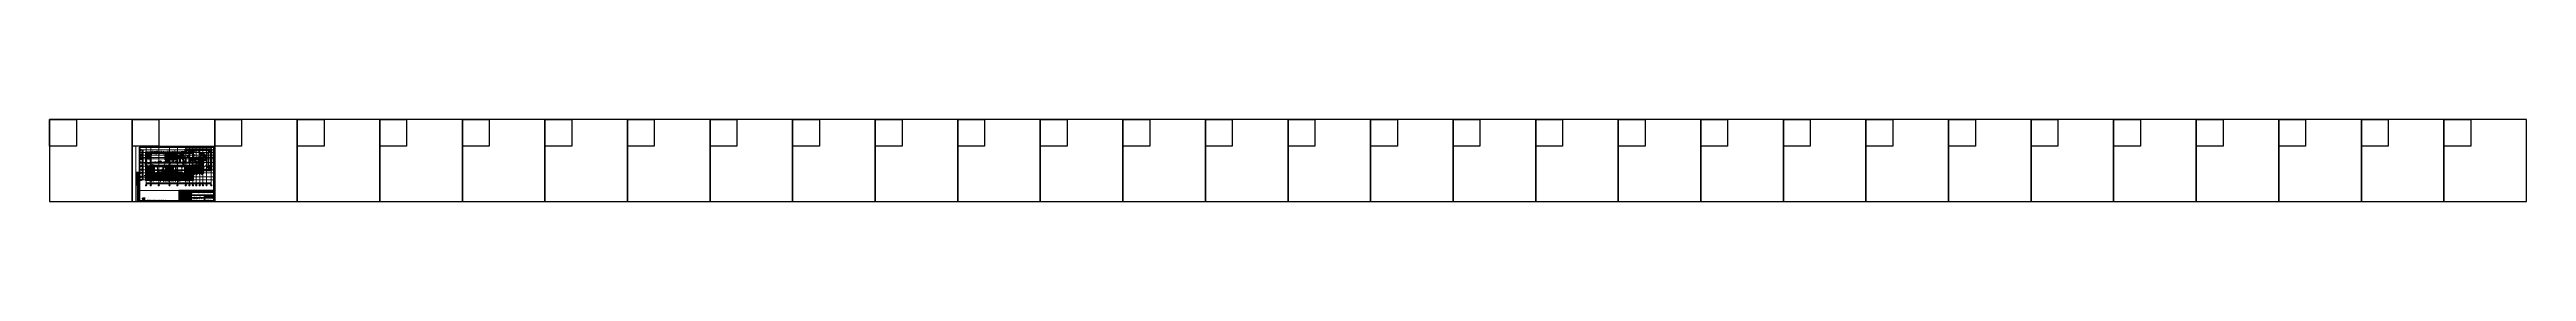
# Paper-space layout '25Дм' of a CAD drawing. Header units: millimetres. Extents: x -143 to 13057, y 0 to 440.
# The model-space entities are those that its viewports show. They can reach past a viewport. Long polylines and large blocks are cut down to what shows.
import ezdxf
from ezdxf.enums import TextEntityAlignment as Align

# ---------------------------------------------------------------- set-up
doc = ezdxf.new("R2018")
doc.units = ezdxf.units.MM
doc.layers.add('8) Линолеум Л-1.1', color=130, linetype='Continuous', lineweight=30)
doc.layers.add('PDF _Геометрия', color=7, linetype='Continuous')
doc.layers.add('PDF _Текст', color=7, linetype='Continuous')
doc.layers.add('PDF _Сплошная заливка', color=7, linetype='Continuous', true_color=0xffffff)
doc.styles.add('PDF GOSTCommon', font='arial.ttf')
doc.styles.add('PDF ISOCPEUR', font='isocpeur.ttf')
doc.styles.get("Standard").update_dxf_attribs({"font": 'arial.ttf'})
doc.styles.add('СПДС', font='ГОСТ тип А.ttf', dxfattribs={"width": 0.9})

# ---------------------------------------------------------------- blocks, each defined once
blk = doc.blocks.new('*U70')
at = {"color": 4}
blk.add_lwpolyline([(-220, -220), (220, -220), (220, 220), (-220, 220)], close=True, dxfattribs=at)
at = {"color": 3}
blk.add_lwpolyline([(-220, 220), (-77, 220), (-77, 77), (-220, 77)], close=True, dxfattribs=at)
blk = doc.blocks.new('*U69')
at = {"color": 0, "linetype": 'ByBlock', "lineweight": -2, "transparency": 16777216}
for p in [(0, 0), (440, 0), (880, 0), (1320, 0), (1760, 0), (2200, 0), (2640, 0), (3080, 0), (3520, 0), (3960, 0), (4400, 0), (4840, 0), (5280, 0), (5720, 0), (6160, 0), (6600, 0), (7040, 0), (7480, 0), (7920, 0), (8360, 0), (8800, 0), (9240, 0), (9680, 0), (10120, 0), (10560, 0), (11000, 0), (11440, 0), (11880, 0), (12320, 0), (12760, 0)]:
    blk.add_blockref('*U70', p, dxfattribs=at)
blk = doc.blocks.new('*U12')
at = {"lineweight": 0}
blk.add_lwpolyline([(-415, -5), (5, -5), (5, 292), (-415, 292)], close=True, dxfattribs=at)
at = {"color": 0, "linetype": 'Continuous', "lineweight": 50}
blk.add_lwpolyline([(-395, 287), (0, 287), (0, 0), (-395, 0)], close=True, dxfattribs=at)
at = {"lineweight": 35}
for points in [[(-395, 150), (-415, 150)], [(-410, 85), (-410, 150)], [(-395, 140), (-410, 140)], [(-395, 85), (-415, 85)], [(-395, 125), (-410, 125)], [(-395, 105), (-410, 105)], [(-395, 85), (-407, 85), (-407, 0), (-395, 0)], [(-395, 60), (-407, 60)], [(-395, 25), (-407, 25)], [(-402, 0), (-402, 85)], [(-185, 35), (-120, 35)], [(-185, 30), (0, 30)], [(-175, 55), (-175, 30)], [(-165, 55), (-165, 0)], [(-155, 55), (-155, 30)], [(-145, 55), (-145, 0)], [(-130, 55), (-130, 0)], [(-120, 55), (-120, 0)], [(-120, 45), (0, 45)], [(-120, 15), (0, 15)], [(-50, 30), (-50, 0)], [(-50, 25), (0, 25)], [(-35, 30), (-35, 15)], [(-20, 30), (-20, 15)]]:
    blk.add_lwpolyline(points, dxfattribs=at)
at = {"lineweight": 18}
for points in [[(-405, 85), (-405, 150)], [(-400, 85), (-400, 150)], [(-185, 50), (-120, 50)], [(-185, 45), (-120, 45)], [(-185, 40), (-120, 40)], [(-185, 25), (-120, 25)], [(-185, 20), (-120, 20)], [(-185, 15), (-120, 15)], [(-185, 10), (-120, 10)], [(-185, 5), (-120, 5)]]:
    blk.add_lwpolyline(points, dxfattribs=at)
at = {"lineweight": 35}
blk.add_lwpolyline([(-185, 0), (0, 0), (0, 55), (-185, 55)], close=True, dxfattribs=at)
at = {"lineweight": 0}
blk.add_lwpolyline([(0, -5), (5, -5), (5, 0)], dxfattribs=at)
at = {"lineweight": -2, "char_height": 2.5, "attachment_point": 5, "rotation": 90, "style": 'СПДС'}
for s, insert, width in [('Согласовано', (-412, 95), 19.99), ('Взам. инв. N', (-404, 73), 24.99), ('Подл. и дата', (-404, 43), 34.99), ('Инв. N подл.', (-404, 13), 24.99), ('Гл. спец.', (-398, 95), 19.99)]:
    blk.add_mtext(s, dxfattribs=dict(at, insert=insert, width=width))
at = {"lineweight": -2, "char_height": 2.5, "style": 'СПДС'}
for s, insert, width, attachment_point in [('Разработал', (-183, 28), 17.95, 4), ('Проверил', (-183, 22), 17.95, 4), ('Изм.', (-180, 32), 10, 5), ('Кол.уч.', (-170, 32), 10, 5), ('Лист', (-160, 32), 10, 5), ('N док.', (-150, 32), 10, 5), ('Подп.', (-138, 32), 15, 5), ('Дата', (-125, 32), 10, 5), ('Стадия', (-42, 28), 15, 5), ('Лист', (-28, 28), 15, 5), ('Листов', (-10, 28), 20, 5)]:
    blk.add_mtext(s, dxfattribs=dict(at, insert=insert, width=width, attachment_point=attachment_point))
at = {"insert": (-60, 37), "char_height": 2.2, "attachment_point": 5, "style": 'СПДС'}
blk.add_mtext_dynamic_manual_height_columns('Дошкольная образовательная организация на 100 мест по адресу: г. Москва, Кронштадтский б-р, 9, корпус 3', width=118.29, gutter_width=0, heights=[12.8], dxfattribs=at)
at = {"lineweight": 30, "style": '', "width": 0.9, "flags": 104}
blk.add_attdef('ШАПКА', text='', height=3, dxfattribs=at).set_placement((-135, 281), align=Align.MIDDLE_CENTER)
at = {"style": 'СПДС'}
for tag, p in [('РАЗРАБОТЧИК', (-164, 28)), ('РУК.ГРУППЫ', (-164, 22))]:
    blk.add_attdef(tag, text='', height=2.5, dxfattribs=at).set_placement(p, align=Align.MIDDLE_LEFT)
at = {"style": 'СПДС', "width": 0.9}
for tag, p in [('ДАТА1', (-130, 26)), ('ДАТА2', (-130, 21))]:
    blk.add_attdef(tag, p, '', height=2.3, dxfattribs=at)
at = {"style": 'СПДС'}
for tag, height, p in [('НАИМЕНОВАНИЕ_ОБЪЕКТА', 2.5, (-85, 25)), ('НАИМЕНОВАНИЕ_ОБЪЕКТА2', 2.5, (-85, 20)), ('НАИМЕНОВАНИЕ_ЧЕРТЕЖА1', 2.5, (-85, 10)), ('НАИМЕНОВАНИЕ_ЧЕРТЕЖА2', 2.5, (-85, 5)), ('ШИФР_ПРОЕКТА', 4, (-60, 50)), ('ОРГАНИЗАЦИЯ_РАЗРАБОТЧИК1', 4, (-25, 8)), ('СТАДИЯ', 4, (-42, 20)), ('ЛИСТ_первый', 4, (-28, 20)), ('ЛИСТОВ', 4, (-10, 20))]:
    blk.add_attdef(tag, text='', height=height, dxfattribs=at).set_placement(p, align=Align.MIDDLE_CENTER)

msp = doc.modelspace()

# ---------------------------------------------------------------- hatches: boundary and pattern name
at = {"layer": '8) Линолеум Л-1.1'}
h = msp.add_hatch(dxfattribs=at)
h.set_pattern_fill('ANSI31', color=256, scale=222)
h.paths.add_polyline_path([(114515, 42636), (112106, 42636), (112106, 33344), (114515, 33344)])
h.paths.add_polyline_path([(124026, 38445), (124026, 33348), (114587, 33348), (114587, 39884), (116707, 39884), (116707, 38445)])
h.paths.add_polyline_path([(129606, 33344), (124107, 33344), (124107, 43647), (129606, 43647)])
h.paths.add_polyline_path([(109494, 42636), (111903, 42636), (111903, 33344), (109494, 33344)])
h.paths.add_polyline_path([(99983, 38445), (99983, 33348), (109422, 33348), (109422, 39884), (107302, 39884), (107302, 38445)])
h.paths.add_polyline_path([(94404, 33344), (99902, 33344), (99902, 43647), (94404, 43647)])
h = msp.add_hatch(dxfattribs=at)
h.set_pattern_fill('ANSI31', color=256, scale=222)
h.paths.add_polyline_path([(110265, 49248), (110265, 51927), (108982, 51927), (108982, 53845), (117855, 53845), (117855, 49248)])
h = msp.add_hatch(dxfattribs=at)
h.set_pattern_fill('ANSI31', color=256, scale=222)
h.paths.add_polyline_path([(129855, 43766), (131383, 43766), (131383, 43385), (131925, 43385), (131925, 42784), (132154, 42784), (132154, 40896), (133428, 40896), (133428, 38644), (129855, 38644)])
h = msp.add_hatch(dxfattribs=at)
h.set_pattern_fill('ANSI31', color=256, scale=222)
h.paths.add_polyline_path([(133906, 38644), (137102, 38644), (137102, 49045), (133906, 49045)])
at = {"layer": 'PDF _Сплошная заливка', "transparency": 33554559}
for color, points in [(256, [(90551, 56537), (90484, 56545), (90420, 56545), (90386, 56541), (90357, 56537), (90323, 56533), (90306, 56524), (90293, 56520), (90285, 56516), (90272, 56512), (90255, 56503), (90242, 56499), (90234, 56495), (90221, 56490), (90213, 56486), (90200, 56482), (90192, 56474), (90183, 56469), (90175, 56461), (90166, 56457), (90158, 56448), (90149, 56444), (90141, 56435), (90132, 56431), (90124, 56423), (90115, 56418), (90107, 56410), (90099, 56406), (90094, 56397), (90086, 56389), (90082, 56380), (90073, 56372), (90069, 56363), (90060, 56355), (90056, 56347), (90048, 56338), (90043, 56330), (90035, 56321), (90031, 56313), (90018, 56300), (90014, 56287), (90005, 56270), (90001, 56258), (89993, 56241), (89988, 56228), (89980, 56211), (89976, 56198), (89967, 56181), (89955, 56080), (89950, 56050), (89955, 56046), (89955, 56016), (89959, 56016), (89959, 55982), (89963, 55982), (89963, 55953), (89967, 55953), (89967, 55919), (89972, 55919), (89972, 55911), (89976, 55911), (89976, 55902), (89980, 55902), (89980, 55889), (89984, 55889), (89984, 55881), (89988, 55881), (89988, 55868), (89993, 55868), (89993, 55860), (89997, 55860), (89997, 55851), (90001, 55851), (90001, 55839), (90005, 55839), (90005, 55830), (90010, 55830), (90010, 55817), (90014, 55817), (90014, 55809), (90018, 55809), (90018, 55796), (90022, 55796), (90035, 55784), (90035, 55775), (90039, 55775), (90052, 55762), (90052, 55754), (90056, 55754), (90069, 55741), (90069, 55733), (90073, 55733), (90086, 55720), (90086, 55712), (90090, 55712), (90099, 55703), (90099, 55695), (90107, 55695), (90115, 55686), (90124, 55682), (90137, 55669), (90145, 55665), (90158, 55652), (90166, 55648), (90179, 55635), (90187, 55631), (90200, 55618), (90213, 55614), (90221, 55610), (90234, 55606), (90242, 55602), (90255, 55597), (90272, 55589), (90285, 55585), (90293, 55580), (90306, 55576), (90323, 55568), (90357, 55563), (90386, 55559), (90420, 55555), (90484, 55551), (90484, 55555), (90551, 55563), (90581, 55568), (90594, 55572), (90611, 55580), (90623, 55585), (90640, 55593), (90653, 55597), (90670, 55606), (90683, 55610), (90708, 55623), (90717, 55631), (90725, 55635), (90733, 55644), (90742, 55648), (90750, 55657), (90759, 55661), (90767, 55669), (90776, 55673), (90784, 55682), (90793, 55686), (90814, 55707), (90818, 55716), (90827, 55724), (90831, 55733), (90839, 55741), (90844, 55750), (90852, 55758), (90856, 55767), (90865, 55775), (90869, 55784), (90877, 55792), (90890, 55817), (90894, 55830), (90899, 55839), (90903, 55851), (90911, 55868), (90915, 55881), (90920, 55889), (90924, 55902), (90928, 55911), (90932, 55923), (90937, 55953), (90941, 55987), (90945, 56016), (90949, 56080), (90945, 56080), (90945, 56114), (90941, 56114), (90941, 56148), (90937, 56148), (90937, 56177), (90932, 56177), (90932, 56190), (90928, 56190), (90928, 56198), (90924, 56198), (90924, 56207), (90920, 56207), (90920, 56220), (90915, 56220), (90915, 56228), (90911, 56228), (90911, 56236), (90907, 56236), (90907, 56249), (90903, 56249), (90903, 56258), (90899, 56258), (90899, 56266), (90894, 56266), (90894, 56279), (90890, 56279), (90890, 56287), (90886, 56287), (90886, 56296), (90882, 56296), (90882, 56304), (90877, 56308), (90873, 56308), (90873, 56317), (90865, 56325), (90860, 56325), (90860, 56334), (90856, 56338), (90852, 56338), (90852, 56347), (90844, 56355), (90839, 56355), (90839, 56363), (90835, 56368), (90831, 56368), (90831, 56376), (90822, 56385), (90818, 56385), (90818, 56393), (90797, 56414), (90788, 56418), (90780, 56427), (90772, 56431), (90767, 56435), (90759, 56440), (90750, 56448), (90742, 56452), (90738, 56457), (90729, 56461), (90721, 56469), (90712, 56474), (90708, 56478), (90683, 56490), (90670, 56495), (90653, 56503), (90640, 56507), (90623, 56516), (90611, 56520), (90594, 56529), (90581, 56533)]), (256, [(90653, 56435), (90577, 56448), (90526, 56448), (90475, 56440), (90446, 56435), (90437, 56431), (90424, 56427), (90416, 56423), (90403, 56418), (90395, 56414), (90382, 56410), (90374, 56406), (90348, 56397), (90336, 56385), (90327, 56380), (90314, 56368), (90306, 56363), (90293, 56351), (90285, 56347), (90276, 56338), (90268, 56334), (90264, 56325), (90255, 56317), (90251, 56308), (90242, 56300), (90238, 56291), (90230, 56283), (90225, 56275), (90217, 56266), (90213, 56258), (90204, 56249), (90200, 56236), (90183, 56203), (90179, 56190), (90162, 56156), (90158, 56118), (90149, 56050), (90154, 56046), (90154, 56012), (90158, 56012), (90158, 55978), (90162, 55978), (90162, 55944), (90166, 55944), (90166, 55936), (90170, 55936), (90170, 55927), (90175, 55927), (90175, 55919), (90179, 55919), (90179, 55906), (90183, 55906), (90183, 55898), (90187, 55898), (90187, 55889), (90192, 55889), (90192, 55877), (90196, 55877), (90196, 55868), (90200, 55868), (90200, 55860), (90204, 55860), (90204, 55847), (90209, 55847), (90217, 55839), (90217, 55830), (90221, 55830), (90230, 55822), (90230, 55813), (90234, 55813), (90242, 55805), (90242, 55796), (90247, 55796), (90255, 55788), (90255, 55779), (90259, 55779), (90268, 55771), (90268, 55762), (90276, 55762), (90285, 55754), (90293, 55750), (90306, 55737), (90314, 55733), (90327, 55720), (90336, 55716), (90348, 55703), (90374, 55695), (90382, 55690), (90395, 55686), (90403, 55682), (90416, 55678), (90424, 55673), (90437, 55669), (90446, 55665), (90484, 55661), (90518, 55657), (90585, 55652), (90585, 55657), (90653, 55665), (90678, 55673), (90687, 55678), (90700, 55682), (90708, 55686), (90721, 55690), (90729, 55695), (90742, 55699), (90759, 55707), (90767, 55716), (90776, 55720), (90784, 55729), (90793, 55733), (90801, 55741), (90810, 55745), (90818, 55754), (90827, 55758), (90844, 55775), (90848, 55784), (90856, 55792), (90860, 55800), (90869, 55809), (90873, 55817), (90882, 55826), (90886, 55834), (90894, 55843), (90903, 55860), (90907, 55872), (90911, 55881), (90915, 55894), (90920, 55902), (90924, 55915), (90928, 55923), (90937, 55949), (90945, 56016), (90949, 56084), (90945, 56084), (90945, 56118), (90941, 56118), (90941, 56152), (90937, 56152), (90937, 56165), (90932, 56165), (90932, 56173), (90928, 56173), (90928, 56186), (90924, 56186), (90924, 56194), (90920, 56194), (90920, 56207), (90915, 56207), (90915, 56215), (90911, 56215), (90911, 56228), (90907, 56228), (90907, 56236), (90903, 56236), (90903, 56245), (90899, 56245), (90899, 56253), (90890, 56262), (90886, 56262), (90886, 56270), (90877, 56279), (90873, 56279), (90873, 56287), (90865, 56296), (90860, 56296), (90860, 56304), (90852, 56313), (90848, 56313), (90848, 56321), (90827, 56342), (90818, 56347), (90810, 56355), (90801, 56359), (90793, 56368), (90784, 56372), (90776, 56380), (90767, 56385), (90759, 56393), (90742, 56402), (90729, 56406), (90721, 56410), (90708, 56414), (90700, 56418), (90687, 56423), (90678, 56427)]), (256, [(90551, 54437), (90484, 54446), (90420, 54446), (90386, 54442), (90357, 54437), (90323, 54433), (90306, 54425), (90293, 54420), (90285, 54416), (90272, 54412), (90255, 54404), (90242, 54399), (90234, 54395), (90221, 54391), (90213, 54387), (90200, 54382), (90187, 54370), (90179, 54365), (90166, 54353), (90158, 54349), (90145, 54336), (90137, 54332), (90124, 54319), (90115, 54315), (90107, 54306), (90099, 54302), (90094, 54293), (90086, 54285), (90082, 54277), (90069, 54264), (90065, 54255), (90052, 54243), (90048, 54234), (90035, 54222), (90031, 54213), (90018, 54200), (90014, 54188), (90005, 54171), (90001, 54158), (89993, 54141), (89988, 54128), (89980, 54111), (89976, 54099), (89967, 54082), (89955, 53980), (89950, 53951), (89955, 53946), (89955, 53917), (89959, 53917), (89959, 53883), (89963, 53883), (89963, 53849), (89967, 53849), (89967, 53815), (89972, 53815), (89972, 53807), (89976, 53807), (89976, 53798), (89980, 53798), (89980, 53786), (89984, 53786), (89984, 53777), (89988, 53777), (89988, 53769), (89993, 53769), (89993, 53756), (89997, 53756), (89997, 53747), (90001, 53747), (90001, 53739), (90005, 53739), (90005, 53726), (90010, 53726), (90010, 53718), (90014, 53718), (90014, 53709), (90018, 53709), (90018, 53697), (90022, 53697), (90035, 53684), (90035, 53675), (90039, 53675), (90048, 53667), (90048, 53659), (90052, 53659), (90060, 53650), (90060, 53642), (90065, 53642), (90073, 53633), (90073, 53625), (90077, 53625), (90086, 53616), (90086, 53608), (90090, 53608), (90099, 53599), (90099, 53591), (90107, 53591), (90115, 53582), (90124, 53578), (90132, 53570), (90141, 53565), (90149, 53557), (90158, 53553), (90166, 53544), (90175, 53540), (90183, 53532), (90192, 53527), (90200, 53519), (90213, 53515), (90221, 53510), (90234, 53506), (90242, 53502), (90255, 53498), (90272, 53489), (90285, 53485), (90293, 53481), (90306, 53477), (90323, 53468), (90357, 53464), (90386, 53460), (90420, 53455), (90484, 53451), (90484, 53455), (90551, 53464), (90581, 53468), (90594, 53472), (90611, 53481), (90623, 53485), (90640, 53493), (90653, 53498), (90670, 53506), (90683, 53510), (90708, 53523), (90712, 53527), (90721, 53532), (90729, 53540), (90738, 53544), (90742, 53548), (90750, 53553), (90759, 53561), (90767, 53565), (90772, 53570), (90780, 53574), (90788, 53582), (90797, 53587), (90814, 53604), (90818, 53612), (90827, 53620), (90831, 53629), (90835, 53633), (90839, 53642), (90848, 53650), (90852, 53659), (90856, 53663), (90860, 53671), (90869, 53680), (90873, 53688), (90877, 53692), (90890, 53718), (90894, 53730), (90903, 53747), (90907, 53760), (90915, 53777), (90920, 53790), (90928, 53807), (90932, 53819), (90937, 53849), (90945, 53917), (90949, 53980), (90945, 53980), (90945, 54014), (90941, 54014), (90941, 54048), (90937, 54048), (90937, 54078), (90932, 54078), (90932, 54090), (90928, 54090), (90928, 54099), (90924, 54099), (90924, 54107), (90920, 54107), (90920, 54120), (90915, 54120), (90915, 54128), (90911, 54128), (90911, 54137), (90907, 54137), (90907, 54150), (90903, 54150), (90903, 54158), (90899, 54158), (90899, 54167), (90894, 54167), (90894, 54179), (90890, 54179), (90890, 54188), (90886, 54188), (90886, 54196), (90882, 54196), (90882, 54205), (90873, 54213), (90869, 54213), (90869, 54222), (90860, 54230), (90856, 54230), (90856, 54238), (90848, 54247), (90844, 54247), (90844, 54255), (90835, 54264), (90831, 54264), (90831, 54272), (90822, 54281), (90818, 54281), (90818, 54289), (90793, 54315), (90784, 54319), (90776, 54327), (90767, 54332), (90759, 54340), (90750, 54344), (90742, 54353), (90733, 54357), (90725, 54365), (90717, 54370), (90708, 54378), (90683, 54391), (90670, 54395), (90653, 54404), (90640, 54408), (90623, 54416), (90611, 54420), (90594, 54429), (90581, 54433)]), (256, [(90551, 52638), (90484, 52647), (90420, 52647), (90386, 52643), (90357, 52638), (90323, 52634), (90306, 52626), (90293, 52621), (90285, 52617), (90272, 52613), (90255, 52605), (90242, 52600), (90234, 52596), (90221, 52592), (90213, 52588), (90200, 52583), (90187, 52571), (90179, 52566), (90166, 52554), (90158, 52549), (90145, 52537), (90137, 52533), (90124, 52520), (90115, 52516), (90107, 52507), (90099, 52503), (90094, 52494), (90086, 52486), (90082, 52478), (90069, 52465), (90065, 52456), (90052, 52444), (90048, 52435), (90035, 52422), (90031, 52414), (90018, 52401), (90014, 52389), (90010, 52380), (90005, 52367), (90001, 52359), (89997, 52346), (89988, 52329), (89984, 52317), (89980, 52308), (89976, 52295), (89967, 52279), (89963, 52245), (89959, 52215), (89955, 52181), (89950, 52152), (89955, 52147), (89955, 52118), (89959, 52118), (89959, 52084), (89963, 52084), (89963, 52050), (89967, 52050), (89967, 52016), (89972, 52016), (89972, 52008), (89976, 52008), (89976, 51999), (89980, 51999), (89980, 51986), (89984, 51986), (89984, 51978), (89988, 51978), (89988, 51970), (89993, 51970), (89993, 51957), (89997, 51957), (89997, 51948), (90001, 51948), (90001, 51940), (90005, 51940), (90005, 51927), (90010, 51927), (90010, 51919), (90014, 51919), (90014, 51910), (90018, 51910), (90018, 51898), (90022, 51898), (90035, 51885), (90035, 51876), (90039, 51876), (90048, 51868), (90048, 51859), (90052, 51859), (90060, 51851), (90060, 51843), (90065, 51843), (90073, 51834), (90073, 51826), (90077, 51826), (90086, 51817), (90086, 51809), (90090, 51809), (90099, 51800), (90099, 51792), (90107, 51792), (90115, 51783), (90124, 51779), (90137, 51766), (90145, 51762), (90158, 51749), (90166, 51745), (90179, 51732), (90187, 51728), (90200, 51716), (90225, 51707), (90234, 51703), (90259, 51694), (90268, 51690), (90293, 51682), (90302, 51677), (90314, 51673), (90323, 51669), (90357, 51665), (90386, 51661), (90420, 51656), (90484, 51652), (90484, 51656), (90551, 51665), (90581, 51669), (90606, 51677), (90615, 51682), (90628, 51686), (90636, 51690), (90649, 51694), (90657, 51699), (90670, 51703), (90678, 51707), (90691, 51711), (90708, 51720), (90717, 51728), (90725, 51732), (90733, 51741), (90742, 51745), (90750, 51754), (90759, 51758), (90767, 51766), (90776, 51771), (90784, 51779), (90793, 51783), (90814, 51804), (90818, 51813), (90827, 51821), (90831, 51830), (90835, 51834), (90839, 51843), (90848, 51851), (90852, 51859), (90856, 51864), (90860, 51872), (90869, 51881), (90873, 51889), (90877, 51893), (90890, 51919), (90894, 51931), (90903, 51948), (90907, 51961), (90915, 51978), (90920, 51991), (90928, 52008), (90932, 52020), (90937, 52050), (90945, 52118), (90949, 52181), (90945, 52181), (90945, 52211), (90941, 52211), (90941, 52245), (90937, 52245), (90937, 52274), (90932, 52274), (90932, 52287), (90928, 52287), (90928, 52295), (90924, 52295), (90924, 52308), (90920, 52308), (90920, 52317), (90915, 52317), (90915, 52329), (90911, 52329), (90911, 52338), (90907, 52338), (90907, 52346), (90903, 52346), (90903, 52359), (90899, 52359), (90899, 52367), (90894, 52367), (90894, 52380), (90890, 52380), (90890, 52389), (90886, 52389), (90886, 52397), (90882, 52397), (90882, 52406), (90873, 52414), (90869, 52414), (90869, 52422), (90860, 52431), (90856, 52431), (90856, 52439), (90848, 52448), (90844, 52448), (90844, 52456), (90835, 52465), (90831, 52465), (90831, 52473), (90822, 52482), (90818, 52482), (90818, 52490), (90793, 52516), (90784, 52520), (90776, 52528), (90767, 52533), (90759, 52541), (90750, 52545), (90742, 52554), (90733, 52558), (90725, 52566), (90717, 52571), (90708, 52579), (90683, 52592), (90670, 52596), (90653, 52605), (90640, 52609), (90623, 52617), (90611, 52621), (90594, 52630), (90581, 52634)]), (256, [(90551, 50839), (90484, 50848), (90420, 50848), (90386, 50844), (90357, 50839), (90323, 50835), (90306, 50827), (90293, 50822), (90285, 50818), (90272, 50814), (90255, 50805), (90242, 50801), (90234, 50797), (90221, 50793), (90213, 50789), (90200, 50784), (90187, 50772), (90179, 50767), (90166, 50755), (90158, 50750), (90145, 50738), (90137, 50733), (90124, 50721), (90115, 50717), (90107, 50708), (90099, 50704), (90094, 50695), (90086, 50687), (90082, 50678), (90069, 50666), (90065, 50657), (90052, 50645), (90048, 50636), (90035, 50623), (90031, 50615), (90018, 50602), (90014, 50590), (90010, 50581), (90005, 50568), (90001, 50560), (89997, 50547), (89988, 50530), (89984, 50518), (89980, 50509), (89976, 50496), (89967, 50480), (89955, 50378), (89950, 50348), (89955, 50344), (89955, 50314), (89959, 50314), (89959, 50281), (89963, 50281), (89963, 50251), (89967, 50251), (89967, 50217), (89972, 50217), (89972, 50209), (89976, 50209), (89976, 50200), (89980, 50200), (89980, 50187), (89984, 50187), (89984, 50179), (89988, 50179), (89988, 50166), (89993, 50166), (89993, 50158), (89997, 50158), (89997, 50149), (90001, 50149), (90001, 50137), (90005, 50137), (90005, 50128), (90010, 50128), (90010, 50115), (90014, 50115), (90014, 50107), (90018, 50107), (90018, 50094), (90022, 50094), (90035, 50082), (90035, 50073), (90039, 50073), (90052, 50060), (90052, 50052), (90056, 50052), (90069, 50039), (90069, 50031), (90073, 50031), (90086, 50018), (90086, 50010), (90090, 50010), (90099, 50001), (90099, 49993), (90107, 49993), (90115, 49984), (90124, 49980), (90137, 49967), (90145, 49963), (90158, 49950), (90166, 49946), (90179, 49933), (90187, 49929), (90200, 49917), (90213, 49912), (90221, 49908), (90234, 49904), (90242, 49900), (90255, 49895), (90272, 49887), (90285, 49883), (90293, 49878), (90306, 49874), (90323, 49866), (90357, 49861), (90386, 49857), (90420, 49853), (90484, 49849), (90484, 49853), (90551, 49861), (90581, 49866), (90594, 49870), (90611, 49878), (90623, 49883), (90640, 49891), (90653, 49895), (90670, 49904), (90683, 49908), (90708, 49921), (90717, 49929), (90725, 49933), (90733, 49942), (90742, 49946), (90750, 49955), (90759, 49959), (90767, 49967), (90776, 49972), (90784, 49980), (90793, 49984), (90814, 50005), (90818, 50014), (90827, 50022), (90831, 50031), (90839, 50039), (90844, 50048), (90852, 50056), (90856, 50065), (90865, 50073), (90869, 50082), (90877, 50090), (90890, 50115), (90894, 50128), (90899, 50137), (90903, 50149), (90911, 50166), (90915, 50179), (90920, 50187), (90924, 50200), (90928, 50209), (90932, 50221), (90937, 50251), (90941, 50285), (90945, 50314), (90949, 50378), (90945, 50378), (90945, 50412), (90941, 50412), (90941, 50446), (90937, 50446), (90937, 50475), (90932, 50475), (90932, 50488), (90928, 50488), (90928, 50496), (90924, 50496), (90924, 50509), (90920, 50509), (90920, 50518), (90915, 50518), (90915, 50530), (90911, 50530), (90911, 50539), (90907, 50539), (90907, 50547), (90903, 50547), (90903, 50560), (90899, 50560), (90899, 50568), (90894, 50568), (90894, 50581), (90890, 50581), (90890, 50590), (90886, 50590), (90886, 50598), (90882, 50598), (90882, 50607), (90873, 50615), (90869, 50615), (90869, 50623), (90860, 50632), (90856, 50632), (90856, 50640), (90848, 50649), (90844, 50649), (90844, 50657), (90835, 50666), (90831, 50666), (90831, 50674), (90822, 50683), (90818, 50683), (90818, 50691), (90793, 50717), (90784, 50721), (90776, 50729), (90767, 50733), (90759, 50742), (90750, 50746), (90742, 50755), (90733, 50759), (90725, 50767), (90717, 50772), (90708, 50780), (90683, 50793), (90670, 50797), (90653, 50805), (90640, 50810), (90623, 50818), (90611, 50822), (90594, 50831), (90581, 50835)]), (256, [(90551, 49637), (90484, 49646), (90420, 49646), (90386, 49641), (90357, 49637), (90323, 49633), (90306, 49624), (90293, 49620), (90285, 49616), (90272, 49612), (90255, 49603), (90242, 49599), (90234, 49595), (90221, 49591), (90213, 49586), (90200, 49582), (90192, 49574), (90183, 49569), (90175, 49561), (90166, 49557), (90158, 49548), (90149, 49544), (90141, 49536), (90132, 49531), (90124, 49523), (90115, 49519), (90107, 49510), (90099, 49506), (90094, 49497), (90086, 49489), (90082, 49481), (90073, 49472), (90069, 49464), (90060, 49455), (90056, 49447), (90048, 49438), (90043, 49430), (90035, 49421), (90031, 49413), (90018, 49400), (90014, 49387), (90005, 49370), (90001, 49358), (89993, 49341), (89988, 49328), (89980, 49311), (89976, 49298), (89967, 49282), (89955, 49180), (89950, 49150), (89955, 49146), (89955, 49116), (89959, 49116), (89959, 49083), (89963, 49083), (89963, 49049), (89967, 49049), (89967, 49015), (89972, 49015), (89972, 49006), (89976, 49006), (89976, 48998), (89980, 48998), (89980, 48985), (89984, 48985), (89984, 48977), (89988, 48977), (89988, 48968), (89993, 48968), (89993, 48956), (89997, 48956), (89997, 48947), (90001, 48947), (90001, 48939), (90005, 48939), (90005, 48926), (90010, 48926), (90010, 48918), (90014, 48918), (90014, 48909), (90018, 48909), (90018, 48896), (90022, 48896), (90035, 48884), (90035, 48875), (90039, 48875), (90048, 48867), (90048, 48858), (90052, 48858), (90060, 48850), (90060, 48841), (90065, 48841), (90073, 48833), (90073, 48824), (90077, 48824), (90086, 48816), (90086, 48807), (90090, 48807), (90099, 48799), (90099, 48791), (90107, 48791), (90115, 48782), (90124, 48778), (90132, 48769), (90141, 48765), (90149, 48757), (90158, 48752), (90166, 48744), (90175, 48740), (90183, 48731), (90192, 48727), (90200, 48719), (90213, 48714), (90221, 48710), (90234, 48706), (90242, 48702), (90255, 48697), (90272, 48689), (90285, 48685), (90293, 48680), (90306, 48676), (90323, 48668), (90357, 48664), (90386, 48659), (90420, 48655), (90484, 48651), (90484, 48655), (90551, 48664), (90581, 48668), (90594, 48672), (90611, 48680), (90623, 48685), (90640, 48693), (90653, 48697), (90670, 48706), (90683, 48710), (90708, 48723), (90712, 48727), (90721, 48731), (90729, 48740), (90738, 48744), (90742, 48748), (90750, 48752), (90759, 48761), (90767, 48765), (90772, 48769), (90780, 48774), (90788, 48782), (90797, 48786), (90814, 48803), (90818, 48812), (90827, 48820), (90831, 48829), (90835, 48833), (90839, 48841), (90848, 48850), (90852, 48858), (90856, 48862), (90860, 48871), (90869, 48879), (90873, 48888), (90877, 48892), (90890, 48918), (90894, 48930), (90903, 48947), (90907, 48960), (90915, 48977), (90920, 48989), (90928, 49006), (90932, 49019), (90937, 49049), (90945, 49116), (90949, 49180), (90945, 49180), (90945, 49214), (90941, 49214), (90941, 49248), (90937, 49248), (90937, 49277), (90932, 49277), (90932, 49290), (90928, 49290), (90928, 49298), (90924, 49298), (90924, 49307), (90920, 49307), (90920, 49320), (90915, 49320), (90915, 49328), (90911, 49328), (90911, 49337), (90907, 49337), (90907, 49349), (90903, 49349), (90903, 49358), (90899, 49358), (90899, 49366), (90894, 49366), (90894, 49379), (90890, 49379), (90890, 49387), (90886, 49387), (90886, 49396), (90882, 49396), (90882, 49404), (90877, 49409), (90873, 49409), (90873, 49417), (90865, 49425), (90860, 49425), (90860, 49434), (90856, 49438), (90852, 49438), (90852, 49447), (90844, 49455), (90839, 49455), (90839, 49464), (90835, 49468), (90831, 49468), (90831, 49476), (90822, 49485), (90818, 49485), (90818, 49493), (90797, 49514), (90788, 49519), (90780, 49527), (90772, 49531), (90767, 49536), (90759, 49540), (90750, 49548), (90742, 49552), (90738, 49557), (90729, 49561), (90721, 49569), (90712, 49574), (90708, 49578), (90683, 49591), (90670, 49595), (90653, 49603), (90640, 49608), (90623, 49616), (90611, 49620), (90594, 49629), (90581, 49633)]), (256, [(90551, 46936), (90484, 46945), (90420, 46945), (90386, 46941), (90357, 46936), (90323, 46932), (90306, 46924), (90293, 46920), (90285, 46915), (90272, 46911), (90255, 46903), (90242, 46898), (90234, 46894), (90221, 46890), (90213, 46886), (90200, 46881), (90192, 46873), (90183, 46869), (90175, 46860), (90166, 46856), (90158, 46848), (90149, 46843), (90141, 46835), (90132, 46831), (90124, 46822), (90115, 46818), (90107, 46809), (90099, 46805), (90094, 46797), (90086, 46788), (90082, 46780), (90073, 46771), (90069, 46763), (90060, 46754), (90056, 46746), (90048, 46737), (90043, 46729), (90035, 46721), (90031, 46712), (90018, 46699), (90014, 46687), (90005, 46670), (90001, 46657), (89993, 46640), (89988, 46627), (89980, 46610), (89976, 46598), (89967, 46581), (89955, 46479), (89950, 46450), (89955, 46445), (89955, 46416), (89959, 46416), (89959, 46382), (89963, 46382), (89963, 46352), (89967, 46352), (89967, 46318), (89972, 46318), (89972, 46310), (89976, 46310), (89976, 46301), (89980, 46301), (89980, 46289), (89984, 46289), (89984, 46280), (89988, 46280), (89988, 46268), (89993, 46268), (89993, 46259), (89997, 46259), (89997, 46251), (90001, 46251), (90001, 46238), (90005, 46238), (90005, 46230), (90010, 46230), (90010, 46217), (90014, 46217), (90014, 46208), (90018, 46208), (90018, 46196), (90022, 46196), (90035, 46183), (90035, 46174), (90039, 46174), (90052, 46162), (90052, 46153), (90056, 46153), (90069, 46141), (90069, 46132), (90073, 46132), (90086, 46119), (90086, 46111), (90090, 46111), (90099, 46103), (90099, 46094), (90107, 46094), (90115, 46086), (90124, 46081), (90137, 46069), (90145, 46064), (90158, 46052), (90166, 46048), (90179, 46035), (90187, 46031), (90200, 46018), (90213, 46014), (90221, 46009), (90234, 46005), (90242, 46001), (90255, 45997), (90272, 45988), (90285, 45984), (90293, 45980), (90306, 45976), (90323, 45967), (90357, 45963), (90386, 45959), (90420, 45954), (90484, 45950), (90484, 45954), (90551, 45963), (90581, 45967), (90594, 45971), (90611, 45980), (90623, 45984), (90640, 45992), (90653, 45997), (90670, 46005), (90683, 46009), (90708, 46022), (90717, 46031), (90725, 46035), (90733, 46043), (90742, 46048), (90750, 46056), (90759, 46060), (90767, 46069), (90776, 46073), (90784, 46081), (90793, 46086), (90814, 46107), (90818, 46115), (90827, 46124), (90831, 46132), (90839, 46141), (90844, 46149), (90852, 46158), (90856, 46166), (90865, 46174), (90869, 46183), (90877, 46191), (90890, 46217), (90894, 46230), (90899, 46238), (90903, 46251), (90911, 46268), (90915, 46280), (90920, 46289), (90924, 46301), (90928, 46310), (90932, 46323), (90937, 46352), (90941, 46386), (90945, 46416), (90949, 46479), (90945, 46479), (90945, 46513), (90941, 46513), (90941, 46547), (90937, 46547), (90937, 46577), (90932, 46577), (90932, 46589), (90928, 46589), (90928, 46598), (90924, 46598), (90924, 46606), (90920, 46606), (90920, 46619), (90915, 46619), (90915, 46627), (90911, 46627), (90911, 46636), (90907, 46636), (90907, 46649), (90903, 46649), (90903, 46657), (90899, 46657), (90899, 46666), (90894, 46666), (90894, 46678), (90890, 46678), (90890, 46687), (90886, 46687), (90886, 46695), (90882, 46695), (90882, 46704), (90877, 46708), (90873, 46708), (90873, 46716), (90865, 46725), (90860, 46725), (90860, 46733), (90856, 46737), (90852, 46737), (90852, 46746), (90844, 46754), (90839, 46754), (90839, 46763), (90835, 46767), (90831, 46767), (90831, 46776), (90822, 46784), (90818, 46784), (90818, 46793), (90797, 46814), (90788, 46818), (90780, 46826), (90772, 46831), (90767, 46835), (90759, 46839), (90750, 46848), (90742, 46852), (90738, 46856), (90729, 46860), (90721, 46869), (90712, 46873), (90708, 46877), (90683, 46890), (90670, 46894), (90653, 46903), (90640, 46907), (90623, 46915), (90611, 46920), (90594, 46928), (90581, 46932)]), (256, [(90551, 44236), (90484, 44244), (90420, 44244), (90386, 44240), (90357, 44236), (90323, 44232), (90314, 44227), (90302, 44223), (90293, 44219), (90268, 44210), (90259, 44206), (90234, 44198), (90225, 44193), (90200, 44185), (90187, 44172), (90179, 44168), (90166, 44155), (90158, 44151), (90145, 44138), (90137, 44134), (90124, 44121), (90115, 44117), (90107, 44109), (90099, 44105), (90094, 44096), (90086, 44088), (90082, 44079), (90073, 44071), (90069, 44062), (90060, 44054), (90056, 44045), (90048, 44037), (90043, 44028), (90035, 44020), (90031, 44011), (90018, 43999), (90014, 43986), (90005, 43969), (90001, 43956), (89993, 43939), (89988, 43927), (89980, 43910), (89976, 43897), (89967, 43880), (89955, 43779), (89950, 43749), (89955, 43745), (89955, 43715), (89959, 43715), (89959, 43681), (89963, 43681), (89963, 43652), (89967, 43652), (89967, 43618), (89972, 43618), (89972, 43609), (89976, 43609), (89976, 43601), (89980, 43601), (89980, 43588), (89984, 43588), (89984, 43580), (89988, 43580), (89988, 43567), (89993, 43567), (89993, 43558), (89997, 43558), (89997, 43550), (90001, 43550), (90001, 43537), (90005, 43537), (90005, 43529), (90010, 43529), (90010, 43516), (90014, 43516), (90014, 43508), (90018, 43508), (90018, 43495), (90022, 43495), (90035, 43482), (90035, 43474), (90039, 43474), (90052, 43461), (90052, 43453), (90056, 43453), (90069, 43440), (90069, 43431), (90073, 43431), (90086, 43419), (90086, 43410), (90090, 43410), (90099, 43402), (90099, 43393), (90107, 43393), (90115, 43385), (90124, 43381), (90137, 43368), (90145, 43364), (90158, 43351), (90166, 43347), (90179, 43334), (90187, 43330), (90200, 43317), (90213, 43313), (90221, 43309), (90234, 43304), (90242, 43300), (90255, 43296), (90272, 43288), (90285, 43283), (90293, 43279), (90306, 43275), (90323, 43266), (90357, 43262), (90386, 43258), (90420, 43254), (90484, 43249), (90484, 43254), (90551, 43262), (90581, 43266), (90594, 43271), (90611, 43279), (90623, 43283), (90640, 43292), (90653, 43296), (90670, 43304), (90683, 43309), (90708, 43321), (90717, 43330), (90725, 43334), (90733, 43343), (90742, 43347), (90750, 43355), (90759, 43360), (90767, 43368), (90776, 43372), (90784, 43381), (90793, 43385), (90814, 43406), (90818, 43415), (90827, 43423), (90831, 43431), (90839, 43440), (90844, 43448), (90852, 43457), (90856, 43465), (90865, 43474), (90869, 43482), (90877, 43491), (90890, 43516), (90894, 43529), (90899, 43537), (90903, 43550), (90911, 43567), (90915, 43580), (90920, 43588), (90924, 43601), (90928, 43609), (90932, 43622), (90937, 43652), (90941, 43685), (90945, 43715), (90949, 43779), (90945, 43779), (90945, 43812), (90941, 43812), (90941, 43846), (90937, 43846), (90937, 43876), (90932, 43876), (90932, 43889), (90928, 43889), (90928, 43897), (90924, 43897), (90924, 43906), (90920, 43906), (90920, 43918), (90915, 43918), (90915, 43927), (90911, 43927), (90911, 43935), (90907, 43935), (90907, 43948), (90903, 43948), (90903, 43956), (90899, 43956), (90899, 43965), (90894, 43965), (90894, 43978), (90890, 43978), (90890, 43986), (90886, 43986), (90886, 43994), (90882, 43994), (90882, 44003), (90877, 44007), (90873, 44007), (90873, 44016), (90865, 44024), (90860, 44024), (90860, 44033), (90856, 44037), (90852, 44037), (90852, 44045), (90844, 44054), (90839, 44054), (90839, 44062), (90835, 44066), (90831, 44066), (90831, 44075), (90822, 44083), (90818, 44083), (90818, 44092), (90793, 44117), (90784, 44121), (90776, 44130), (90767, 44134), (90759, 44143), (90750, 44147), (90742, 44155), (90733, 44160), (90725, 44168), (90717, 44172), (90708, 44181), (90691, 44189), (90678, 44193), (90670, 44198), (90657, 44202), (90649, 44206), (90636, 44210), (90628, 44215), (90615, 44219), (90606, 44223), (90581, 44232)]), (256, [(90551, 41539), (90484, 41548), (90420, 41548), (90386, 41544), (90357, 41539), (90323, 41535), (90306, 41527), (90293, 41522), (90285, 41518), (90272, 41514), (90255, 41505), (90242, 41501), (90234, 41497), (90221, 41493), (90213, 41489), (90200, 41484), (90187, 41472), (90179, 41467), (90166, 41455), (90158, 41450), (90145, 41438), (90137, 41433), (90124, 41421), (90115, 41417), (90107, 41408), (90099, 41404), (90094, 41395), (90086, 41387), (90082, 41378), (90073, 41370), (90069, 41362), (90060, 41353), (90056, 41345), (90048, 41336), (90043, 41328), (90035, 41319), (90031, 41311), (90018, 41298), (90014, 41285), (90005, 41268), (90001, 41256), (89993, 41239), (89988, 41226), (89980, 41209), (89976, 41196), (89967, 41179), (89955, 41078), (89950, 41048), (89955, 41044), (89955, 41014), (89959, 41014), (89959, 40981), (89963, 40981), (89963, 40951), (89967, 40951), (89967, 40917), (89972, 40917), (89972, 40909), (89976, 40909), (89976, 40900), (89980, 40900), (89980, 40887), (89984, 40887), (89984, 40879), (89988, 40879), (89988, 40866), (89993, 40866), (89993, 40858), (89997, 40858), (89997, 40849), (90001, 40849), (90001, 40837), (90005, 40837), (90005, 40828), (90010, 40828), (90010, 40815), (90014, 40815), (90014, 40807), (90018, 40807), (90018, 40794), (90022, 40794), (90035, 40782), (90035, 40773), (90039, 40773), (90052, 40760), (90052, 40752), (90056, 40752), (90069, 40739), (90069, 40731), (90073, 40731), (90086, 40718), (90086, 40710), (90090, 40710), (90099, 40701), (90099, 40693), (90107, 40693), (90115, 40684), (90124, 40680), (90137, 40667), (90145, 40663), (90158, 40650), (90166, 40646), (90179, 40633), (90187, 40629), (90200, 40616), (90213, 40612), (90221, 40608), (90234, 40604), (90242, 40600), (90255, 40595), (90272, 40587), (90285, 40583), (90293, 40578), (90306, 40574), (90323, 40566), (90357, 40561), (90386, 40557), (90420, 40553), (90484, 40549), (90484, 40553), (90551, 40561), (90581, 40566), (90594, 40570), (90611, 40578), (90623, 40583), (90640, 40591), (90653, 40595), (90670, 40604), (90683, 40608), (90708, 40621), (90717, 40629), (90725, 40633), (90733, 40642), (90742, 40646), (90750, 40655), (90759, 40659), (90767, 40667), (90776, 40672), (90784, 40680), (90793, 40684), (90814, 40705), (90818, 40714), (90827, 40722), (90831, 40731), (90839, 40739), (90844, 40748), (90852, 40756), (90856, 40765), (90865, 40773), (90869, 40782), (90877, 40790), (90890, 40815), (90894, 40828), (90899, 40837), (90903, 40849), (90911, 40866), (90915, 40879), (90920, 40887), (90924, 40900), (90928, 40909), (90932, 40921), (90937, 40951), (90941, 40985), (90945, 41014), (90949, 41078), (90945, 41078), (90945, 41112), (90941, 41112), (90941, 41146), (90937, 41146), (90937, 41175), (90932, 41175), (90932, 41188), (90928, 41188), (90928, 41196), (90924, 41196), (90924, 41205), (90920, 41205), (90920, 41218), (90915, 41218), (90915, 41226), (90911, 41226), (90911, 41235), (90907, 41235), (90907, 41247), (90903, 41247), (90903, 41256), (90899, 41256), (90899, 41264), (90894, 41264), (90894, 41277), (90890, 41277), (90890, 41285), (90886, 41285), (90886, 41294), (90882, 41294), (90882, 41302), (90877, 41306), (90873, 41306), (90873, 41315), (90865, 41323), (90860, 41323), (90860, 41332), (90856, 41336), (90852, 41336), (90852, 41345), (90844, 41353), (90839, 41353), (90839, 41362), (90835, 41366), (90831, 41366), (90831, 41374), (90822, 41383), (90818, 41383), (90818, 41391), (90793, 41417), (90784, 41421), (90776, 41429), (90767, 41433), (90759, 41442), (90750, 41446), (90742, 41455), (90733, 41459), (90725, 41467), (90717, 41472), (90708, 41480), (90683, 41493), (90670, 41497), (90653, 41505), (90640, 41510), (90623, 41518), (90611, 41522), (90594, 41531), (90581, 41535)]), (256, [(90551, 39139), (90484, 39148), (90420, 39148), (90386, 39143), (90357, 39139), (90323, 39135), (90306, 39126), (90293, 39122), (90285, 39118), (90272, 39114), (90255, 39105), (90242, 39101), (90234, 39097), (90221, 39093), (90213, 39088), (90200, 39084), (90187, 39071), (90179, 39067), (90166, 39054), (90158, 39050), (90145, 39038), (90137, 39033), (90124, 39021), (90115, 39016), (90107, 39008), (90099, 39004), (90094, 38995), (90086, 38987), (90082, 38978), (90073, 38970), (90069, 38961), (90060, 38953), (90056, 38944), (90048, 38936), (90043, 38928), (90035, 38919), (90031, 38911), (90018, 38898), (90014, 38885), (90005, 38868), (90001, 38856), (89993, 38839), (89988, 38826), (89980, 38809), (89976, 38796), (89967, 38779), (89955, 38678), (89950, 38648), (89955, 38644), (89955, 38614), (89959, 38614), (89959, 38580), (89963, 38580), (89963, 38551), (89967, 38551), (89967, 38517), (89972, 38517), (89972, 38508), (89976, 38508), (89976, 38500), (89980, 38500), (89980, 38487), (89984, 38487), (89984, 38479), (89988, 38479), (89988, 38466), (89993, 38466), (89993, 38458), (89997, 38458), (89997, 38449), (90001, 38449), (90001, 38436), (90005, 38436), (90005, 38428), (90010, 38428), (90010, 38415), (90014, 38415), (90014, 38407), (90018, 38407), (90018, 38394), (90022, 38394), (90035, 38381), (90035, 38373), (90039, 38373), (90052, 38360), (90052, 38352), (90056, 38352), (90069, 38339), (90069, 38331), (90073, 38331), (90086, 38318), (90086, 38309), (90090, 38309), (90099, 38301), (90099, 38293), (90107, 38293), (90115, 38284), (90124, 38280), (90137, 38267), (90145, 38263), (90158, 38250), (90166, 38246), (90179, 38233), (90187, 38229), (90200, 38216), (90213, 38212), (90221, 38208), (90234, 38204), (90242, 38199), (90255, 38195), (90272, 38187), (90285, 38182), (90293, 38178), (90306, 38174), (90323, 38166), (90357, 38161), (90386, 38157), (90420, 38153), (90484, 38149), (90484, 38153), (90551, 38161), (90581, 38166), (90594, 38170), (90611, 38178), (90623, 38182), (90640, 38191), (90653, 38195), (90670, 38204), (90683, 38208), (90708, 38221), (90717, 38229), (90725, 38233), (90733, 38242), (90742, 38246), (90750, 38254), (90759, 38259), (90767, 38267), (90776, 38271), (90784, 38280), (90793, 38284), (90814, 38305), (90818, 38314), (90827, 38322), (90831, 38331), (90839, 38339), (90844, 38348), (90852, 38356), (90856, 38365), (90865, 38373), (90869, 38381), (90877, 38390), (90890, 38415), (90894, 38428), (90899, 38436), (90903, 38449), (90911, 38466), (90915, 38479), (90920, 38487), (90924, 38500), (90928, 38508), (90932, 38521), (90937, 38551), (90941, 38585), (90945, 38614), (90949, 38678), (90945, 38678), (90945, 38712), (90941, 38712), (90941, 38745), (90937, 38745), (90937, 38775), (90932, 38775), (90932, 38788), (90928, 38788), (90928, 38796), (90924, 38796), (90924, 38805), (90920, 38805), (90920, 38817), (90915, 38817), (90915, 38826), (90911, 38826), (90911, 38834), (90907, 38834), (90907, 38847), (90903, 38847), (90903, 38856), (90899, 38856), (90899, 38864), (90894, 38864), (90894, 38877), (90890, 38877), (90890, 38885), (90886, 38885), (90886, 38894), (90882, 38894), (90882, 38902), (90877, 38906), (90873, 38906), (90873, 38915), (90865, 38923), (90860, 38923), (90860, 38932), (90856, 38936), (90852, 38936), (90852, 38944), (90844, 38953), (90839, 38953), (90839, 38961), (90835, 38966), (90831, 38966), (90831, 38974), (90822, 38983), (90818, 38983), (90818, 38991), (90793, 39016), (90784, 39021), (90776, 39029), (90767, 39033), (90759, 39042), (90750, 39046), (90742, 39054), (90733, 39059), (90725, 39067), (90717, 39071), (90708, 39080), (90683, 39093), (90670, 39097), (90653, 39105), (90640, 39110), (90623, 39118), (90611, 39122), (90594, 39131), (90581, 39135)]), (256, [(90653, 54336), (90585, 54344), (90518, 54344), (90484, 54340), (90446, 54336), (90437, 54332), (90424, 54327), (90416, 54323), (90403, 54319), (90395, 54315), (90382, 54310), (90374, 54306), (90348, 54298), (90336, 54285), (90327, 54281), (90314, 54268), (90306, 54264), (90293, 54251), (90285, 54247), (90276, 54238), (90268, 54234), (90264, 54226), (90255, 54217), (90251, 54209), (90242, 54200), (90238, 54192), (90230, 54183), (90225, 54175), (90217, 54167), (90213, 54158), (90204, 54150), (90200, 54137), (90192, 54120), (90187, 54107), (90179, 54090), (90175, 54078), (90162, 54052), (90149, 53951), (90154, 53946), (90154, 53913), (90158, 53913), (90158, 53879), (90162, 53879), (90162, 53845), (90166, 53845), (90166, 53836), (90170, 53836), (90170, 53828), (90175, 53828), (90175, 53819), (90179, 53819), (90179, 53807), (90183, 53807), (90183, 53798), (90187, 53798), (90187, 53790), (90192, 53790), (90192, 53777), (90196, 53777), (90196, 53769), (90200, 53769), (90200, 53760), (90204, 53760), (90204, 53747), (90209, 53747), (90217, 53739), (90217, 53730), (90221, 53730), (90230, 53722), (90230, 53714), (90234, 53714), (90242, 53705), (90242, 53697), (90247, 53697), (90255, 53688), (90255, 53680), (90259, 53680), (90268, 53671), (90268, 53663), (90276, 53663), (90285, 53654), (90293, 53650), (90306, 53637), (90314, 53633), (90327, 53620), (90336, 53616), (90348, 53604), (90374, 53595), (90382, 53591), (90395, 53587), (90403, 53582), (90416, 53578), (90424, 53574), (90437, 53570), (90446, 53565), (90475, 53561), (90526, 53553), (90577, 53548), (90577, 53553), (90653, 53565), (90678, 53574), (90687, 53578), (90700, 53582), (90708, 53587), (90721, 53591), (90729, 53595), (90742, 53599), (90759, 53608), (90767, 53616), (90776, 53620), (90784, 53629), (90793, 53633), (90801, 53642), (90810, 53646), (90818, 53654), (90827, 53659), (90844, 53675), (90848, 53684), (90856, 53692), (90860, 53701), (90869, 53709), (90873, 53718), (90882, 53726), (90886, 53735), (90894, 53743), (90903, 53760), (90907, 53773), (90911, 53781), (90915, 53794), (90920, 53802), (90924, 53815), (90928, 53824), (90937, 53849), (90945, 53917), (90949, 53980), (90945, 53980), (90945, 54014), (90941, 54014), (90941, 54048), (90937, 54048), (90937, 54061), (90932, 54061), (90932, 54073), (90928, 54073), (90928, 54082), (90924, 54082), (90924, 54095), (90920, 54095), (90920, 54103), (90915, 54103), (90915, 54116), (90911, 54116), (90911, 54124), (90907, 54124), (90907, 54137), (90903, 54137), (90903, 54145), (90899, 54145), (90899, 54154), (90890, 54162), (90886, 54162), (90886, 54171), (90877, 54179), (90873, 54179), (90873, 54188), (90865, 54196), (90860, 54196), (90860, 54205), (90852, 54213), (90848, 54213), (90848, 54222), (90827, 54243), (90818, 54247), (90810, 54255), (90801, 54260), (90793, 54268), (90784, 54272), (90776, 54281), (90767, 54285), (90759, 54293), (90742, 54302), (90729, 54306), (90721, 54310), (90708, 54315), (90700, 54319), (90687, 54323), (90678, 54327)]), (256, [(90653, 52537), (90585, 52545), (90518, 52545), (90484, 52541), (90446, 52537), (90437, 52533), (90424, 52528), (90416, 52524), (90403, 52520), (90395, 52516), (90382, 52511), (90374, 52507), (90348, 52499), (90336, 52486), (90327, 52482), (90314, 52469), (90306, 52465), (90293, 52452), (90285, 52448), (90276, 52439), (90268, 52435), (90264, 52427), (90255, 52418), (90251, 52410), (90242, 52401), (90238, 52393), (90230, 52384), (90225, 52376), (90217, 52367), (90213, 52359), (90204, 52351), (90200, 52338), (90192, 52321), (90187, 52308), (90179, 52291), (90175, 52279), (90162, 52253), (90149, 52152), (90154, 52147), (90154, 52113), (90158, 52113), (90158, 52080), (90162, 52080), (90162, 52042), (90166, 52042), (90166, 52033), (90170, 52033), (90170, 52025), (90175, 52025), (90175, 52016), (90179, 52016), (90179, 52003), (90183, 52003), (90183, 51995), (90187, 51995), (90187, 51986), (90192, 51986), (90192, 51974), (90196, 51974), (90196, 51965), (90200, 51965), (90200, 51957), (90204, 51957), (90204, 51944), (90209, 51944), (90221, 51931), (90221, 51923), (90225, 51923), (90238, 51910), (90238, 51902), (90242, 51902), (90255, 51889), (90255, 51881), (90259, 51881), (90268, 51872), (90268, 51864), (90276, 51864), (90285, 51855), (90293, 51851), (90306, 51838), (90314, 51834), (90327, 51821), (90336, 51817), (90348, 51804), (90361, 51800), (90378, 51792), (90391, 51788), (90408, 51779), (90420, 51775), (90446, 51762), (90484, 51758), (90518, 51754), (90585, 51749), (90585, 51754), (90653, 51762), (90666, 51766), (90683, 51775), (90695, 51779), (90712, 51788), (90725, 51792), (90759, 51809), (90767, 51817), (90776, 51821), (90784, 51830), (90793, 51834), (90801, 51843), (90810, 51847), (90818, 51855), (90827, 51859), (90848, 51881), (90852, 51889), (90865, 51902), (90869, 51910), (90882, 51923), (90886, 51931), (90894, 51940), (90903, 51957), (90907, 51970), (90911, 51978), (90915, 51991), (90920, 51999), (90924, 52012), (90928, 52020), (90937, 52046), (90945, 52113), (90949, 52181), (90945, 52181), (90945, 52215), (90941, 52215), (90941, 52249), (90937, 52249), (90937, 52262), (90932, 52262), (90932, 52274), (90928, 52274), (90928, 52283), (90924, 52283), (90924, 52295), (90920, 52295), (90920, 52304), (90915, 52304), (90915, 52317), (90911, 52317), (90911, 52325), (90907, 52325), (90907, 52338), (90903, 52338), (90903, 52346), (90899, 52346), (90899, 52355), (90890, 52363), (90886, 52363), (90886, 52372), (90877, 52380), (90873, 52380), (90873, 52389), (90865, 52397), (90860, 52397), (90860, 52406), (90852, 52414), (90848, 52414), (90848, 52422), (90827, 52444), (90818, 52448), (90810, 52456), (90801, 52461), (90793, 52469), (90784, 52473), (90776, 52482), (90767, 52486), (90759, 52494), (90742, 52503), (90729, 52507), (90721, 52511), (90708, 52516), (90700, 52520), (90687, 52524), (90678, 52528)]), (256, [(90653, 50738), (90585, 50746), (90518, 50746), (90484, 50742), (90446, 50738), (90420, 50725), (90408, 50721), (90391, 50712), (90378, 50708), (90361, 50700), (90348, 50695), (90336, 50683), (90327, 50678), (90314, 50666), (90306, 50662), (90293, 50649), (90285, 50645), (90276, 50636), (90268, 50632), (90264, 50623), (90255, 50615), (90251, 50607), (90238, 50594), (90234, 50585), (90221, 50573), (90217, 50564), (90204, 50551), (90200, 50539), (90192, 50522), (90187, 50509), (90179, 50492), (90175, 50480), (90162, 50454), (90158, 50416), (90149, 50348), (90154, 50344), (90154, 50310), (90158, 50310), (90158, 50276), (90162, 50276), (90162, 50242), (90166, 50242), (90166, 50234), (90170, 50234), (90170, 50226), (90175, 50226), (90175, 50217), (90179, 50217), (90179, 50204), (90183, 50204), (90183, 50196), (90187, 50196), (90187, 50187), (90192, 50187), (90192, 50175), (90196, 50175), (90196, 50166), (90200, 50166), (90200, 50158), (90204, 50158), (90204, 50145), (90209, 50145), (90221, 50132), (90221, 50124), (90225, 50124), (90238, 50111), (90238, 50103), (90242, 50103), (90255, 50090), (90255, 50082), (90259, 50082), (90268, 50073), (90268, 50065), (90276, 50065), (90285, 50056), (90293, 50052), (90306, 50039), (90314, 50035), (90327, 50022), (90336, 50018), (90348, 50005), (90361, 50001), (90378, 49993), (90391, 49988), (90408, 49980), (90420, 49976), (90446, 49963), (90484, 49959), (90518, 49955), (90585, 49950), (90585, 49955), (90653, 49963), (90666, 49967), (90683, 49976), (90695, 49980), (90712, 49988), (90725, 49993), (90759, 50010), (90767, 50018), (90776, 50022), (90784, 50031), (90793, 50035), (90801, 50044), (90810, 50048), (90818, 50056), (90827, 50060), (90848, 50082), (90852, 50090), (90865, 50103), (90869, 50111), (90882, 50124), (90886, 50132), (90894, 50141), (90903, 50158), (90907, 50170), (90911, 50179), (90915, 50192), (90920, 50200), (90924, 50213), (90928, 50221), (90937, 50247), (90945, 50314), (90949, 50382), (90945, 50382), (90945, 50416), (90941, 50416), (90941, 50450), (90937, 50450), (90937, 50463), (90932, 50463), (90932, 50475), (90928, 50475), (90928, 50484), (90924, 50484), (90924, 50496), (90920, 50496), (90920, 50505), (90915, 50505), (90915, 50518), (90911, 50518), (90911, 50526), (90907, 50526), (90907, 50539), (90903, 50539), (90903, 50547), (90899, 50547), (90899, 50556), (90890, 50564), (90886, 50564), (90886, 50573), (90873, 50585), (90869, 50585), (90869, 50594), (90856, 50607), (90852, 50607), (90852, 50615), (90827, 50640), (90818, 50645), (90810, 50653), (90801, 50657), (90793, 50666), (90784, 50670), (90776, 50678), (90767, 50683), (90759, 50691), (90725, 50708), (90712, 50712), (90695, 50721), (90683, 50725), (90666, 50733)]), (256, [(90653, 49536), (90585, 49544), (90518, 49544), (90484, 49540), (90446, 49536), (90437, 49531), (90424, 49527), (90416, 49523), (90403, 49519), (90395, 49514), (90382, 49510), (90374, 49506), (90348, 49497), (90336, 49485), (90327, 49481), (90314, 49468), (90306, 49464), (90293, 49451), (90285, 49447), (90276, 49438), (90268, 49434), (90264, 49425), (90255, 49417), (90251, 49409), (90242, 49400), (90238, 49392), (90230, 49383), (90225, 49375), (90217, 49366), (90213, 49358), (90204, 49349), (90200, 49337), (90192, 49320), (90187, 49307), (90179, 49290), (90175, 49277), (90162, 49252), (90149, 49150), (90154, 49146), (90154, 49112), (90158, 49112), (90158, 49078), (90162, 49078), (90162, 49045), (90166, 49045), (90166, 49036), (90170, 49036), (90170, 49028), (90175, 49028), (90175, 49019), (90179, 49019), (90179, 49006), (90183, 49006), (90183, 48998), (90187, 48998), (90187, 48989), (90192, 48989), (90192, 48977), (90196, 48977), (90196, 48968), (90200, 48968), (90200, 48960), (90204, 48960), (90204, 48947), (90209, 48947), (90217, 48939), (90217, 48930), (90221, 48930), (90230, 48922), (90230, 48913), (90234, 48913), (90242, 48905), (90242, 48896), (90247, 48896), (90255, 48888), (90255, 48879), (90259, 48879), (90268, 48871), (90268, 48862), (90276, 48862), (90285, 48854), (90293, 48850), (90306, 48837), (90314, 48833), (90327, 48820), (90336, 48816), (90348, 48803), (90374, 48795), (90382, 48791), (90395, 48786), (90403, 48782), (90416, 48778), (90424, 48774), (90437, 48769), (90446, 48765), (90475, 48761), (90526, 48752), (90577, 48748), (90577, 48752), (90653, 48765), (90678, 48774), (90687, 48778), (90700, 48782), (90708, 48786), (90721, 48791), (90729, 48795), (90742, 48799), (90759, 48807), (90767, 48816), (90776, 48820), (90784, 48829), (90793, 48833), (90801, 48841), (90810, 48846), (90818, 48854), (90827, 48858), (90844, 48875), (90848, 48884), (90856, 48892), (90860, 48901), (90869, 48909), (90873, 48918), (90882, 48926), (90886, 48934), (90894, 48943), (90903, 48960), (90907, 48973), (90911, 48981), (90915, 48994), (90920, 49002), (90924, 49015), (90928, 49023), (90937, 49049), (90945, 49116), (90949, 49180), (90945, 49180), (90945, 49214), (90941, 49214), (90941, 49248), (90937, 49248), (90937, 49260), (90932, 49260), (90932, 49273), (90928, 49273), (90928, 49282), (90924, 49282), (90924, 49294), (90920, 49294), (90920, 49303), (90915, 49303), (90915, 49315), (90911, 49315), (90911, 49324), (90907, 49324), (90907, 49337), (90903, 49337), (90903, 49345), (90899, 49345), (90899, 49354), (90890, 49362), (90886, 49362), (90886, 49370), (90877, 49379), (90873, 49379), (90873, 49387), (90865, 49396), (90860, 49396), (90860, 49404), (90852, 49413), (90848, 49413), (90848, 49421), (90827, 49442), (90818, 49447), (90810, 49455), (90801, 49459), (90793, 49468), (90784, 49472), (90776, 49481), (90767, 49485), (90759, 49493), (90742, 49502), (90729, 49506), (90721, 49510), (90708, 49514), (90700, 49519), (90687, 49523), (90678, 49527)]), (256, [(90653, 46835), (90577, 46848), (90526, 46848), (90475, 46839), (90446, 46835), (90437, 46831), (90424, 46826), (90416, 46822), (90403, 46818), (90395, 46814), (90382, 46809), (90374, 46805), (90348, 46797), (90336, 46784), (90327, 46780), (90314, 46767), (90306, 46763), (90293, 46750), (90285, 46746), (90276, 46737), (90268, 46733), (90264, 46725), (90255, 46716), (90251, 46708), (90242, 46699), (90238, 46691), (90230, 46682), (90225, 46674), (90217, 46666), (90213, 46657), (90204, 46649), (90200, 46636), (90183, 46602), (90179, 46589), (90162, 46555), (90158, 46517), (90149, 46450), (90154, 46445), (90154, 46412), (90158, 46412), (90158, 46378), (90162, 46378), (90162, 46344), (90166, 46344), (90166, 46335), (90170, 46335), (90170, 46327), (90175, 46327), (90175, 46318), (90179, 46318), (90179, 46306), (90183, 46306), (90183, 46297), (90187, 46297), (90187, 46289), (90192, 46289), (90192, 46276), (90196, 46276), (90196, 46268), (90200, 46268), (90200, 46259), (90204, 46259), (90204, 46246), (90209, 46246), (90217, 46238), (90217, 46230), (90221, 46230), (90230, 46221), (90230, 46213), (90234, 46213), (90242, 46204), (90242, 46196), (90247, 46196), (90255, 46187), (90255, 46179), (90259, 46179), (90268, 46170), (90268, 46162), (90276, 46162), (90285, 46153), (90293, 46149), (90306, 46136), (90314, 46132), (90327, 46119), (90336, 46115), (90348, 46103), (90374, 46094), (90382, 46090), (90395, 46086), (90403, 46081), (90416, 46077), (90424, 46073), (90437, 46069), (90446, 46064), (90484, 46060), (90518, 46056), (90585, 46052), (90585, 46056), (90653, 46064), (90678, 46073), (90687, 46077), (90700, 46081), (90708, 46086), (90721, 46090), (90729, 46094), (90742, 46098), (90759, 46107), (90767, 46115), (90776, 46119), (90784, 46128), (90793, 46132), (90801, 46141), (90810, 46145), (90818, 46153), (90827, 46158), (90844, 46174), (90848, 46183), (90856, 46191), (90860, 46200), (90869, 46208), (90873, 46217), (90882, 46225), (90886, 46234), (90894, 46242), (90903, 46259), (90907, 46272), (90911, 46280), (90915, 46293), (90920, 46301), (90924, 46314), (90928, 46323), (90937, 46348), (90945, 46416), (90949, 46484), (90945, 46484), (90945, 46517), (90941, 46517), (90941, 46551), (90937, 46551), (90937, 46564), (90932, 46564), (90932, 46572), (90928, 46572), (90928, 46585), (90924, 46585), (90924, 46594), (90920, 46594), (90920, 46606), (90915, 46606), (90915, 46615), (90911, 46615), (90911, 46627), (90907, 46627), (90907, 46636), (90903, 46636), (90903, 46644), (90899, 46644), (90899, 46653), (90890, 46661), (90886, 46661), (90886, 46670), (90877, 46678), (90873, 46678), (90873, 46687), (90865, 46695), (90860, 46695), (90860, 46704), (90852, 46712), (90848, 46712), (90848, 46721), (90827, 46742), (90818, 46746), (90810, 46754), (90801, 46759), (90793, 46767), (90784, 46771), (90776, 46780), (90767, 46784), (90759, 46793), (90742, 46801), (90729, 46805), (90721, 46809), (90708, 46814), (90700, 46818), (90687, 46822), (90678, 46826)]), (256, [(90653, 44138), (90585, 44147), (90518, 44147), (90484, 44143), (90446, 44138), (90420, 44126), (90408, 44121), (90391, 44113), (90378, 44109), (90361, 44100), (90348, 44096), (90336, 44083), (90327, 44079), (90314, 44066), (90306, 44062), (90293, 44049), (90285, 44045), (90276, 44037), (90268, 44033), (90264, 44024), (90255, 44016), (90251, 44007), (90238, 43994), (90234, 43986), (90221, 43973), (90217, 43965), (90204, 43952), (90200, 43939), (90192, 43923), (90187, 43910), (90179, 43893), (90175, 43880), (90162, 43855), (90158, 43817), (90149, 43749), (90154, 43745), (90154, 43711), (90158, 43711), (90158, 43677), (90162, 43677), (90162, 43643), (90166, 43643), (90166, 43635), (90170, 43635), (90170, 43626), (90175, 43626), (90175, 43618), (90179, 43618), (90179, 43605), (90183, 43605), (90183, 43597), (90187, 43597), (90187, 43588), (90192, 43588), (90192, 43575), (90196, 43575), (90196, 43567), (90200, 43567), (90200, 43558), (90204, 43558), (90204, 43546), (90209, 43546), (90217, 43537), (90217, 43529), (90221, 43529), (90230, 43520), (90230, 43512), (90234, 43512), (90242, 43503), (90242, 43495), (90247, 43495), (90255, 43487), (90255, 43478), (90259, 43478), (90268, 43470), (90268, 43461), (90276, 43461), (90285, 43453), (90293, 43448), (90306, 43436), (90314, 43431), (90327, 43419), (90336, 43415), (90348, 43402), (90374, 43393), (90382, 43389), (90395, 43385), (90403, 43381), (90416, 43376), (90424, 43372), (90437, 43368), (90446, 43364), (90484, 43360), (90518, 43355), (90585, 43351), (90585, 43355), (90653, 43364), (90678, 43372), (90687, 43376), (90700, 43381), (90708, 43385), (90721, 43389), (90729, 43393), (90742, 43398), (90759, 43406), (90767, 43415), (90776, 43419), (90784, 43427), (90793, 43431), (90801, 43440), (90810, 43444), (90818, 43453), (90827, 43457), (90844, 43474), (90848, 43482), (90856, 43491), (90860, 43499), (90869, 43508), (90873, 43516), (90882, 43525), (90886, 43533), (90894, 43542), (90903, 43558), (90907, 43571), (90911, 43580), (90915, 43592), (90920, 43601), (90924, 43613), (90928, 43622), (90937, 43647), (90945, 43715), (90949, 43783), (90945, 43783), (90945, 43817), (90941, 43817), (90941, 43851), (90937, 43851), (90937, 43863), (90932, 43863), (90932, 43876), (90928, 43876), (90928, 43884), (90924, 43884), (90924, 43897), (90920, 43897), (90920, 43906), (90915, 43906), (90915, 43918), (90911, 43918), (90911, 43927), (90907, 43927), (90907, 43939), (90903, 43939), (90903, 43948), (90899, 43948), (90899, 43956), (90890, 43965), (90886, 43965), (90886, 43973), (90873, 43986), (90869, 43986), (90869, 43994), (90856, 44007), (90852, 44007), (90852, 44016), (90827, 44041), (90818, 44045), (90810, 44054), (90801, 44058), (90793, 44066), (90784, 44071), (90776, 44079), (90767, 44083), (90759, 44092), (90725, 44109), (90712, 44113), (90695, 44121), (90683, 44126), (90666, 44134)]), (256, [(90653, 41438), (90585, 41446), (90518, 41446), (90484, 41442), (90446, 41438), (90420, 41425), (90408, 41421), (90391, 41412), (90378, 41408), (90361, 41400), (90348, 41395), (90336, 41383), (90327, 41378), (90314, 41366), (90306, 41362), (90293, 41349), (90285, 41345), (90276, 41336), (90268, 41332), (90264, 41323), (90255, 41315), (90251, 41306), (90238, 41294), (90234, 41285), (90221, 41273), (90217, 41264), (90204, 41251), (90200, 41239), (90192, 41222), (90187, 41209), (90179, 41192), (90175, 41179), (90162, 41154), (90158, 41116), (90149, 41048), (90154, 41044), (90154, 41010), (90158, 41010), (90158, 40976), (90162, 40976), (90162, 40942), (90166, 40942), (90166, 40934), (90170, 40934), (90170, 40926), (90175, 40926), (90175, 40917), (90179, 40917), (90179, 40904), (90183, 40904), (90183, 40896), (90187, 40896), (90187, 40887), (90192, 40887), (90192, 40875), (90196, 40875), (90196, 40866), (90200, 40866), (90200, 40858), (90204, 40858), (90204, 40845), (90209, 40845), (90221, 40832), (90221, 40824), (90225, 40824), (90238, 40811), (90238, 40803), (90242, 40803), (90255, 40790), (90255, 40782), (90259, 40782), (90268, 40773), (90268, 40765), (90276, 40765), (90285, 40756), (90293, 40752), (90306, 40739), (90314, 40735), (90327, 40722), (90336, 40718), (90348, 40705), (90361, 40701), (90378, 40693), (90391, 40688), (90408, 40680), (90420, 40676), (90446, 40663), (90484, 40659), (90518, 40655), (90585, 40650), (90585, 40655), (90653, 40663), (90666, 40667), (90683, 40676), (90695, 40680), (90712, 40688), (90725, 40693), (90759, 40710), (90767, 40718), (90776, 40722), (90784, 40731), (90793, 40735), (90801, 40743), (90810, 40748), (90818, 40756), (90827, 40760), (90848, 40782), (90852, 40790), (90865, 40803), (90869, 40811), (90882, 40824), (90886, 40832), (90894, 40841), (90903, 40858), (90907, 40870), (90911, 40879), (90915, 40892), (90920, 40900), (90924, 40913), (90928, 40921), (90937, 40947), (90945, 41014), (90949, 41082), (90945, 41082), (90945, 41116), (90941, 41116), (90941, 41150), (90937, 41150), (90937, 41163), (90932, 41163), (90932, 41175), (90928, 41175), (90928, 41184), (90924, 41184), (90924, 41196), (90920, 41196), (90920, 41205), (90915, 41205), (90915, 41218), (90911, 41218), (90911, 41226), (90907, 41226), (90907, 41239), (90903, 41239), (90903, 41247), (90899, 41247), (90899, 41256), (90890, 41264), (90886, 41264), (90886, 41273), (90873, 41285), (90869, 41285), (90869, 41294), (90856, 41306), (90852, 41306), (90852, 41315), (90827, 41340), (90818, 41345), (90810, 41353), (90801, 41357), (90793, 41366), (90784, 41370), (90776, 41378), (90767, 41383), (90759, 41391), (90725, 41408), (90712, 41412), (90695, 41421), (90683, 41425), (90666, 41433)]), (256, [(90653, 39038), (90585, 39046), (90518, 39046), (90484, 39042), (90446, 39038), (90420, 39025), (90408, 39021), (90391, 39012), (90378, 39008), (90361, 38999), (90348, 38995), (90336, 38983), (90327, 38978), (90314, 38966), (90306, 38961), (90293, 38949), (90285, 38944), (90276, 38936), (90268, 38932), (90264, 38923), (90255, 38915), (90251, 38906), (90238, 38894), (90234, 38885), (90221, 38872), (90217, 38864), (90204, 38851), (90200, 38839), (90192, 38822), (90187, 38809), (90179, 38792), (90175, 38779), (90162, 38754), (90158, 38716), (90149, 38648), (90154, 38644), (90154, 38610), (90158, 38610), (90158, 38576), (90162, 38576), (90162, 38542), (90166, 38542), (90166, 38534), (90170, 38534), (90170, 38525), (90175, 38525), (90175, 38517), (90179, 38517), (90179, 38504), (90183, 38504), (90183, 38496), (90187, 38496), (90187, 38487), (90192, 38487), (90192, 38475), (90196, 38475), (90196, 38466), (90200, 38466), (90200, 38458), (90204, 38458), (90204, 38445), (90209, 38445), (90221, 38432), (90221, 38424), (90225, 38424), (90238, 38411), (90238, 38403), (90242, 38403), (90255, 38390), (90255, 38381), (90259, 38381), (90268, 38373), (90268, 38365), (90276, 38365), (90285, 38356), (90293, 38352), (90306, 38339), (90314, 38335), (90327, 38322), (90336, 38318), (90348, 38305), (90361, 38301), (90378, 38293), (90391, 38288), (90408, 38280), (90420, 38276), (90446, 38263), (90484, 38259), (90518, 38254), (90585, 38250), (90585, 38254), (90653, 38263), (90666, 38267), (90683, 38276), (90695, 38280), (90712, 38288), (90725, 38293), (90759, 38309), (90767, 38318), (90776, 38322), (90784, 38331), (90793, 38335), (90801, 38343), (90810, 38348), (90818, 38356), (90827, 38360), (90848, 38381), (90852, 38390), (90865, 38403), (90869, 38411), (90882, 38424), (90886, 38432), (90894, 38441), (90903, 38458), (90907, 38470), (90911, 38479), (90915, 38491), (90920, 38500), (90924, 38513), (90928, 38521), (90937, 38547), (90945, 38614), (90949, 38682), (90945, 38682), (90945, 38716), (90941, 38716), (90941, 38750), (90937, 38750), (90937, 38762), (90932, 38762), (90932, 38775), (90928, 38775), (90928, 38784), (90924, 38784), (90924, 38796), (90920, 38796), (90920, 38805), (90915, 38805), (90915, 38817), (90911, 38817), (90911, 38826), (90907, 38826), (90907, 38839), (90903, 38839), (90903, 38847), (90899, 38847), (90899, 38856), (90890, 38864), (90886, 38864), (90886, 38872), (90873, 38885), (90869, 38885), (90869, 38894), (90856, 38906), (90852, 38906), (90852, 38915), (90827, 38940), (90818, 38944), (90810, 38953), (90801, 38957), (90793, 38966), (90784, 38970), (90776, 38978), (90767, 38983), (90759, 38991), (90725, 39008), (90712, 39012), (90695, 39021), (90683, 39025), (90666, 39033)]), (7, [(134787, 39787), (134783, 39787), (134783, 39812), (134778, 39812), (134778, 39838), (134774, 39838), (134774, 39863), (134770, 39863), (134770, 39888), (134766, 39888), (134766, 39914), (134761, 39914), (134761, 39939), (134757, 39939), (134757, 39965), (134753, 39965), (134753, 39990), (134749, 39990), (134749, 40011), (134745, 40011), (134736, 39969), (134732, 39943), (134723, 39901), (134719, 39876), (134711, 39833), (134706, 39808), (134698, 39766), (134787, 39761)]), (256, [(90551, 36138), (90484, 36146), (90420, 36146), (90386, 36142), (90357, 36138), (90323, 36134), (90306, 36125), (90293, 36121), (90285, 36117), (90272, 36113), (90255, 36104), (90242, 36100), (90234, 36096), (90221, 36091), (90213, 36087), (90200, 36083), (90187, 36070), (90179, 36066), (90166, 36053), (90158, 36049), (90145, 36036), (90137, 36032), (90124, 36019), (90115, 36015), (90107, 36007), (90099, 36002), (90094, 35994), (90086, 35986), (90082, 35977), (90069, 35964), (90065, 35956), (90052, 35943), (90048, 35935), (90035, 35922), (90031, 35914), (90018, 35901), (90014, 35888), (90010, 35880), (90005, 35867), (90001, 35859), (89997, 35846), (89988, 35829), (89984, 35816), (89980, 35808), (89976, 35795), (89967, 35778), (89963, 35744), (89959, 35715), (89955, 35681), (89950, 35651), (89955, 35647), (89955, 35617), (89959, 35617), (89959, 35583), (89963, 35583), (89963, 35550), (89967, 35550), (89967, 35516), (89972, 35516), (89972, 35507), (89976, 35507), (89976, 35499), (89980, 35499), (89980, 35486), (89984, 35486), (89984, 35478), (89988, 35478), (89988, 35469), (89993, 35469), (89993, 35456), (89997, 35456), (89997, 35448), (90001, 35448), (90001, 35439), (90005, 35439), (90005, 35427), (90010, 35427), (90010, 35418), (90014, 35418), (90014, 35410), (90018, 35410), (90018, 35397), (90022, 35397), (90035, 35384), (90035, 35376), (90039, 35376), (90048, 35368), (90048, 35359), (90052, 35359), (90060, 35351), (90060, 35342), (90065, 35342), (90073, 35334), (90073, 35325), (90077, 35325), (90086, 35317), (90086, 35308), (90090, 35308), (90099, 35300), (90099, 35291), (90107, 35291), (90115, 35283), (90124, 35279), (90137, 35266), (90145, 35262), (90158, 35249), (90166, 35245), (90179, 35232), (90187, 35228), (90200, 35215), (90225, 35207), (90234, 35202), (90259, 35194), (90268, 35190), (90293, 35181), (90302, 35177), (90314, 35173), (90323, 35169), (90357, 35164), (90386, 35160), (90420, 35156), (90484, 35152), (90484, 35156), (90551, 35164), (90581, 35169), (90606, 35177), (90615, 35181), (90628, 35185), (90636, 35190), (90649, 35194), (90657, 35198), (90670, 35202), (90678, 35207), (90691, 35211), (90708, 35219), (90717, 35228), (90725, 35232), (90733, 35241), (90742, 35245), (90750, 35253), (90759, 35257), (90767, 35266), (90776, 35270), (90784, 35279), (90793, 35283), (90814, 35304), (90818, 35312), (90827, 35321), (90831, 35329), (90835, 35334), (90839, 35342), (90848, 35351), (90852, 35359), (90856, 35363), (90860, 35372), (90869, 35380), (90873, 35389), (90877, 35393), (90890, 35418), (90894, 35431), (90903, 35448), (90907, 35461), (90915, 35478), (90920, 35490), (90928, 35507), (90932, 35520), (90937, 35550), (90945, 35617), (90949, 35681), (90945, 35681), (90945, 35710), (90941, 35710), (90941, 35744), (90937, 35744), (90937, 35774), (90932, 35774), (90932, 35787), (90928, 35787), (90928, 35795), (90924, 35795), (90924, 35808), (90920, 35808), (90920, 35816), (90915, 35816), (90915, 35829), (90911, 35829), (90911, 35837), (90907, 35837), (90907, 35846), (90903, 35846), (90903, 35859), (90899, 35859), (90899, 35867), (90894, 35867), (90894, 35880), (90890, 35880), (90890, 35888), (90886, 35888), (90886, 35897), (90882, 35897), (90882, 35905), (90873, 35914), (90869, 35914), (90869, 35922), (90860, 35930), (90856, 35930), (90856, 35939), (90848, 35947), (90844, 35947), (90844, 35956), (90835, 35964), (90831, 35964), (90831, 35973), (90822, 35981), (90818, 35981), (90818, 35990), (90793, 36015), (90784, 36019), (90776, 36028), (90767, 36032), (90759, 36041), (90750, 36045), (90742, 36053), (90733, 36057), (90725, 36066), (90717, 36070), (90708, 36079), (90683, 36091), (90670, 36096), (90653, 36104), (90640, 36108), (90623, 36117), (90611, 36121), (90594, 36129), (90581, 36134)]), (256, [(90551, 33738), (90484, 33746), (90420, 33746), (90386, 33742), (90357, 33738), (90323, 33734), (90306, 33725), (90293, 33721), (90285, 33717), (90272, 33712), (90255, 33704), (90242, 33700), (90234, 33695), (90221, 33691), (90213, 33687), (90200, 33683), (90187, 33670), (90179, 33666), (90166, 33653), (90158, 33649), (90145, 33636), (90137, 33632), (90124, 33619), (90115, 33615), (90107, 33607), (90099, 33602), (90094, 33594), (90086, 33585), (90082, 33577), (90069, 33564), (90065, 33556), (90052, 33543), (90048, 33535), (90035, 33522), (90031, 33513), (90018, 33501), (90014, 33488), (90010, 33480), (90005, 33467), (90001, 33458), (89997, 33446), (89988, 33429), (89984, 33416), (89980, 33408), (89976, 33395), (89967, 33378), (89963, 33344), (89959, 33314), (89955, 33281), (89950, 33251), (89955, 33247), (89955, 33217), (89959, 33217), (89959, 33183), (89963, 33183), (89963, 33149), (89967, 33149), (89967, 33116), (89972, 33116), (89972, 33107), (89976, 33107), (89976, 33099), (89980, 33099), (89980, 33086), (89984, 33086), (89984, 33077), (89988, 33077), (89988, 33069), (89993, 33069), (89993, 33056), (89997, 33056), (89997, 33048), (90001, 33048), (90001, 33039), (90005, 33039), (90005, 33027), (90010, 33027), (90010, 33018), (90014, 33018), (90014, 33010), (90018, 33010), (90018, 32997), (90022, 32997), (90035, 32984), (90035, 32976), (90039, 32976), (90048, 32967), (90048, 32959), (90052, 32959), (90060, 32950), (90060, 32942), (90065, 32942), (90073, 32933), (90073, 32925), (90077, 32925), (90086, 32917), (90086, 32908), (90090, 32908), (90099, 32900), (90099, 32891), (90107, 32891), (90115, 32883), (90124, 32878), (90137, 32866), (90145, 32862), (90158, 32849), (90166, 32845), (90179, 32832), (90187, 32828), (90200, 32815), (90225, 32807), (90234, 32802), (90259, 32794), (90268, 32790), (90293, 32781), (90302, 32777), (90314, 32773), (90323, 32768), (90357, 32764), (90386, 32760), (90420, 32756), (90484, 32751), (90484, 32756), (90551, 32764), (90581, 32768), (90606, 32777), (90615, 32781), (90628, 32785), (90636, 32790), (90649, 32794), (90657, 32798), (90670, 32802), (90678, 32807), (90691, 32811), (90708, 32819), (90717, 32828), (90725, 32832), (90733, 32840), (90742, 32845), (90750, 32853), (90759, 32857), (90767, 32866), (90776, 32870), (90784, 32878), (90793, 32883), (90814, 32904), (90818, 32912), (90827, 32921), (90831, 32929), (90835, 32933), (90839, 32942), (90848, 32950), (90852, 32959), (90856, 32963), (90860, 32972), (90869, 32980), (90873, 32989), (90877, 32993), (90890, 33018), (90894, 33031), (90903, 33048), (90907, 33060), (90915, 33077), (90920, 33090), (90928, 33107), (90932, 33120), (90937, 33149), (90945, 33217), (90949, 33281), (90945, 33281), (90945, 33310), (90941, 33310), (90941, 33344), (90937, 33344), (90937, 33374), (90932, 33374), (90932, 33386), (90928, 33386), (90928, 33395), (90924, 33395), (90924, 33408), (90920, 33408), (90920, 33416), (90915, 33416), (90915, 33429), (90911, 33429), (90911, 33437), (90907, 33437), (90907, 33446), (90903, 33446), (90903, 33458), (90899, 33458), (90899, 33467), (90894, 33467), (90894, 33480), (90890, 33480), (90890, 33488), (90886, 33488), (90886, 33496), (90882, 33496), (90882, 33505), (90873, 33513), (90869, 33513), (90869, 33522), (90860, 33530), (90856, 33530), (90856, 33539), (90848, 33547), (90844, 33547), (90844, 33556), (90835, 33564), (90831, 33564), (90831, 33573), (90822, 33581), (90818, 33581), (90818, 33590), (90793, 33615), (90784, 33619), (90776, 33628), (90767, 33632), (90759, 33640), (90750, 33645), (90742, 33653), (90733, 33657), (90725, 33666), (90717, 33670), (90708, 33679), (90683, 33691), (90670, 33695), (90653, 33704), (90640, 33708), (90623, 33717), (90611, 33721), (90594, 33729), (90581, 33734)]), (256, [(90653, 33636), (90585, 33645), (90518, 33645), (90484, 33640), (90446, 33636), (90437, 33632), (90424, 33628), (90416, 33623), (90403, 33619), (90395, 33615), (90382, 33611), (90374, 33607), (90348, 33598), (90336, 33585), (90327, 33581), (90314, 33568), (90306, 33564), (90293, 33552), (90285, 33547), (90276, 33539), (90268, 33535), (90264, 33526), (90255, 33518), (90251, 33509), (90242, 33501), (90238, 33492), (90230, 33484), (90225, 33475), (90217, 33467), (90213, 33458), (90204, 33450), (90200, 33437), (90192, 33420), (90187, 33408), (90179, 33391), (90175, 33378), (90162, 33353), (90149, 33251), (90154, 33247), (90154, 33213), (90158, 33213), (90158, 33179), (90162, 33179), (90162, 33141), (90166, 33141), (90166, 33132), (90170, 33132), (90170, 33124), (90175, 33124), (90175, 33116), (90179, 33116), (90179, 33103), (90183, 33103), (90183, 33094), (90187, 33094), (90187, 33086), (90192, 33086), (90192, 33073), (90196, 33073), (90196, 33065), (90200, 33065), (90200, 33056), (90204, 33056), (90204, 33044), (90209, 33044), (90221, 33031), (90221, 33022), (90225, 33022), (90238, 33010), (90238, 33001), (90242, 33001), (90255, 32989), (90255, 32980), (90259, 32980), (90268, 32972), (90268, 32963), (90276, 32963), (90285, 32955), (90293, 32950), (90306, 32938), (90314, 32933), (90327, 32921), (90336, 32917), (90348, 32904), (90361, 32900), (90378, 32891), (90391, 32887), (90408, 32878), (90420, 32874), (90446, 32862), (90484, 32857), (90518, 32853), (90585, 32849), (90585, 32853), (90653, 32862), (90666, 32866), (90683, 32874), (90695, 32878), (90712, 32887), (90725, 32891), (90759, 32908), (90767, 32917), (90776, 32921), (90784, 32929), (90793, 32933), (90801, 32942), (90810, 32946), (90818, 32955), (90827, 32959), (90848, 32980), (90852, 32989), (90865, 33001), (90869, 33010), (90882, 33022), (90886, 33031), (90894, 33039), (90903, 33056), (90907, 33069), (90911, 33077), (90915, 33090), (90920, 33099), (90924, 33111), (90928, 33120), (90937, 33145), (90945, 33213), (90949, 33281), (90945, 33281), (90945, 33314), (90941, 33314), (90941, 33348), (90937, 33348), (90937, 33361), (90932, 33361), (90932, 33374), (90928, 33374), (90928, 33382), (90924, 33382), (90924, 33395), (90920, 33395), (90920, 33403), (90915, 33403), (90915, 33416), (90911, 33416), (90911, 33425), (90907, 33425), (90907, 33437), (90903, 33437), (90903, 33446), (90899, 33446), (90899, 33454), (90890, 33463), (90886, 33463), (90886, 33471), (90877, 33480), (90873, 33480), (90873, 33488), (90865, 33496), (90860, 33496), (90860, 33505), (90852, 33513), (90848, 33513), (90848, 33522), (90827, 33543), (90818, 33547), (90810, 33556), (90801, 33560), (90793, 33568), (90784, 33573), (90776, 33581), (90767, 33585), (90759, 33594), (90742, 33602), (90729, 33607), (90721, 33611), (90708, 33615), (90700, 33619), (90687, 33623), (90678, 33628)]), (256, [(94404, 29721), (94336, 29729), (94272, 29729), (94238, 29725), (94209, 29721), (94175, 29716), (94158, 29708), (94145, 29704), (94137, 29699), (94124, 29695), (94107, 29687), (94095, 29683), (94086, 29678), (94073, 29674), (94065, 29670), (94052, 29666), (94039, 29653), (94031, 29649), (94018, 29636), (94010, 29632), (93997, 29619), (93989, 29615), (93976, 29602), (93968, 29598), (93959, 29589), (93951, 29585), (93946, 29577), (93938, 29568), (93934, 29560), (93921, 29547), (93917, 29539), (93904, 29526), (93900, 29517), (93887, 29505), (93883, 29496), (93870, 29484), (93866, 29471), (93862, 29462), (93857, 29450), (93853, 29441), (93849, 29429), (93841, 29412), (93836, 29399), (93832, 29390), (93828, 29378), (93819, 29361), (93815, 29327), (93811, 29297), (93807, 29263), (93802, 29234), (93807, 29230), (93807, 29200), (93811, 29200), (93811, 29166), (93815, 29166), (93815, 29132), (93819, 29132), (93819, 29098), (93824, 29098), (93824, 29090), (93828, 29090), (93828, 29081), (93832, 29081), (93832, 29069), (93836, 29069), (93836, 29060), (93841, 29060), (93841, 29048), (93845, 29048), (93845, 29039), (93849, 29039), (93849, 29031), (93853, 29031), (93853, 29018), (93857, 29018), (93857, 29009), (93862, 29009), (93862, 28997), (93866, 28997), (93866, 28988), (93870, 28988), (93870, 28976), (93874, 28976), (93887, 28963), (93887, 28954), (93891, 28954), (93904, 28942), (93904, 28933), (93908, 28933), (93921, 28921), (93921, 28912), (93925, 28912), (93938, 28899), (93938, 28891), (93942, 28891), (93951, 28882), (93951, 28874), (93959, 28874), (93968, 28866), (93976, 28861), (93989, 28849), (93997, 28844), (94010, 28832), (94018, 28827), (94031, 28815), (94039, 28810), (94052, 28798), (94065, 28794), (94073, 28789), (94086, 28785), (94095, 28781), (94107, 28777), (94124, 28768), (94137, 28764), (94145, 28760), (94158, 28755), (94175, 28747), (94209, 28743), (94238, 28739), (94272, 28734), (94336, 28730), (94336, 28734), (94404, 28743), (94433, 28747), (94446, 28751), (94463, 28760), (94475, 28764), (94492, 28772), (94505, 28777), (94522, 28785), (94535, 28789), (94560, 28802), (94569, 28810), (94577, 28815), (94586, 28823), (94594, 28827), (94602, 28836), (94611, 28840), (94619, 28849), (94628, 28853), (94636, 28861), (94645, 28866), (94666, 28887), (94670, 28895), (94679, 28904), (94683, 28912), (94691, 28921), (94696, 28929), (94704, 28937), (94708, 28946), (94717, 28954), (94721, 28963), (94729, 28971), (94742, 28997), (94746, 29009), (94751, 29018), (94755, 29031), (94763, 29048), (94768, 29060), (94772, 29069), (94776, 29081), (94780, 29090), (94784, 29103), (94789, 29132), (94797, 29200), (94801, 29263), (94797, 29263), (94797, 29293), (94793, 29293), (94793, 29327), (94789, 29327), (94789, 29357), (94784, 29357), (94784, 29369), (94780, 29369), (94780, 29378), (94776, 29378), (94776, 29390), (94772, 29390), (94772, 29399), (94768, 29399), (94768, 29412), (94763, 29412), (94763, 29420), (94759, 29420), (94759, 29429), (94755, 29429), (94755, 29441), (94751, 29441), (94751, 29450), (94746, 29450), (94746, 29462), (94742, 29462), (94742, 29471), (94738, 29471), (94738, 29479), (94734, 29479), (94734, 29488), (94725, 29496), (94721, 29496), (94721, 29505), (94713, 29513), (94708, 29513), (94708, 29522), (94700, 29530), (94696, 29530), (94696, 29539), (94687, 29547), (94683, 29547), (94683, 29556), (94674, 29564), (94670, 29564), (94670, 29572), (94645, 29598), (94636, 29602), (94628, 29611), (94619, 29615), (94611, 29623), (94602, 29627), (94594, 29636), (94586, 29640), (94577, 29649), (94569, 29653), (94560, 29661), (94535, 29674), (94522, 29678), (94505, 29687), (94492, 29691), (94475, 29699), (94463, 29704), (94446, 29712), (94433, 29716)]), (256, [(94408, 29716), (94332, 29729), (94277, 29729), (94200, 29716), (94192, 29712), (94179, 29708), (94171, 29704), (94158, 29699), (94150, 29695), (94137, 29691), (94128, 29687), (94103, 29678), (94095, 29670), (94086, 29666), (94078, 29657), (94069, 29653), (94061, 29644), (94052, 29640), (94044, 29632), (94035, 29627), (94027, 29619), (94018, 29615), (94014, 29606), (94006, 29598), (94001, 29589), (93993, 29581), (93989, 29572), (93980, 29564), (93976, 29556), (93968, 29547), (93963, 29539), (93955, 29530), (93951, 29517), (93946, 29509), (93942, 29496), (93938, 29488), (93934, 29475), (93929, 29467), (93925, 29454), (93917, 29437), (93912, 29399), (93904, 29331), (93908, 29327), (93908, 29293), (93912, 29293), (93912, 29259), (93917, 29259), (93917, 29225), (93921, 29225), (93921, 29217), (93925, 29217), (93925, 29204), (93929, 29204), (93929, 29196), (93934, 29196), (93934, 29183), (93938, 29183), (93938, 29175), (93942, 29175), (93942, 29162), (93946, 29162), (93946, 29153), (93951, 29153), (93951, 29141), (93955, 29141), (93955, 29128), (93959, 29128), (93968, 29120), (93968, 29111), (93972, 29111), (93980, 29103), (93980, 29094), (93984, 29094), (93993, 29086), (93993, 29077), (93997, 29077), (94006, 29069), (94006, 29060), (94010, 29060), (94018, 29052), (94018, 29043), (94027, 29043), (94035, 29035), (94044, 29031), (94052, 29022), (94061, 29018), (94069, 29009), (94078, 29005), (94086, 28997), (94095, 28993), (94103, 28984), (94128, 28976), (94137, 28971), (94150, 28967), (94158, 28963), (94171, 28959), (94179, 28954), (94192, 28950), (94200, 28946), (94268, 28937), (94340, 28933), (94340, 28937), (94408, 28946), (94420, 28950), (94429, 28954), (94442, 28959), (94450, 28963), (94463, 28967), (94471, 28971), (94484, 28976), (94509, 28988), (94518, 28997), (94526, 29001), (94535, 29009), (94543, 29014), (94552, 29022), (94560, 29026), (94569, 29035), (94577, 29039), (94594, 29056), (94598, 29064), (94607, 29073), (94611, 29081), (94619, 29090), (94624, 29098), (94632, 29107), (94636, 29115), (94645, 29124), (94653, 29141), (94658, 29153), (94662, 29162), (94666, 29175), (94670, 29183), (94674, 29196), (94679, 29204), (94687, 29230), (94700, 29306), (94704, 29357), (94700, 29357), (94700, 29382), (94696, 29382), (94696, 29407), (94691, 29407), (94691, 29433), (94687, 29433), (94687, 29445), (94683, 29445), (94683, 29454), (94679, 29454), (94679, 29467), (94674, 29467), (94674, 29475), (94670, 29475), (94670, 29488), (94666, 29488), (94666, 29496), (94662, 29496), (94662, 29509), (94658, 29509), (94658, 29517), (94653, 29517), (94653, 29526), (94649, 29526), (94649, 29534), (94641, 29543), (94636, 29543), (94636, 29551), (94628, 29560), (94624, 29560), (94624, 29568), (94615, 29577), (94611, 29577), (94611, 29585), (94602, 29594), (94598, 29594), (94598, 29602), (94577, 29623), (94569, 29627), (94560, 29636), (94552, 29640), (94543, 29649), (94535, 29653), (94526, 29661), (94518, 29666), (94509, 29674), (94484, 29687), (94471, 29691), (94463, 29695), (94450, 29699), (94442, 29704), (94429, 29708), (94420, 29712)]), (256, [(97968, 29725), (97938, 29729), (97875, 29729), (97773, 29716), (97756, 29708), (97743, 29704), (97726, 29695), (97714, 29691), (97697, 29683), (97684, 29678), (97667, 29670), (97655, 29666), (97642, 29653), (97633, 29649), (97625, 29640), (97616, 29636), (97608, 29627), (97599, 29623), (97591, 29615), (97583, 29611), (97574, 29602), (97566, 29598), (97557, 29589), (97549, 29585), (97544, 29577), (97536, 29568), (97532, 29560), (97519, 29547), (97515, 29539), (97502, 29526), (97498, 29517), (97485, 29505), (97481, 29496), (97468, 29484), (97460, 29458), (97456, 29450), (97447, 29424), (97443, 29416), (97434, 29390), (97430, 29382), (97426, 29369), (97422, 29361), (97417, 29327), (97413, 29297), (97409, 29263), (97405, 29234), (97409, 29230), (97409, 29200), (97413, 29200), (97413, 29166), (97417, 29166), (97417, 29132), (97422, 29132), (97422, 29098), (97426, 29098), (97426, 29090), (97430, 29090), (97430, 29077), (97434, 29077), (97434, 29069), (97439, 29069), (97439, 29056), (97443, 29056), (97443, 29043), (97447, 29043), (97447, 29035), (97451, 29035), (97451, 29022), (97456, 29022), (97456, 29009), (97460, 29009), (97460, 29001), (97464, 29001), (97464, 28988), (97468, 28988), (97468, 28976), (97472, 28976), (97485, 28963), (97485, 28954), (97489, 28954), (97502, 28942), (97502, 28933), (97506, 28933), (97519, 28921), (97519, 28912), (97523, 28912), (97536, 28899), (97536, 28891), (97540, 28891), (97549, 28882), (97549, 28874), (97557, 28874), (97566, 28866), (97574, 28861), (97583, 28853), (97591, 28849), (97599, 28840), (97608, 28836), (97616, 28827), (97625, 28823), (97633, 28815), (97642, 28810), (97655, 28798), (97667, 28794), (97684, 28785), (97697, 28781), (97714, 28772), (97726, 28768), (97743, 28760), (97756, 28755), (97773, 28747), (97875, 28734), (97938, 28730), (97938, 28734), (97968, 28739), (98002, 28743), (98031, 28747), (98044, 28751), (98052, 28755), (98065, 28760), (98074, 28764), (98086, 28768), (98103, 28777), (98116, 28781), (98124, 28785), (98137, 28789), (98162, 28802), (98171, 28810), (98179, 28815), (98192, 28827), (98201, 28832), (98213, 28844), (98222, 28849), (98234, 28861), (98243, 28866), (98268, 28891), (98273, 28899), (98285, 28912), (98289, 28921), (98302, 28933), (98306, 28942), (98319, 28954), (98323, 28963), (98332, 28971), (98344, 28997), (98349, 29009), (98353, 29018), (98357, 29031), (98366, 29048), (98370, 29060), (98374, 29069), (98378, 29081), (98383, 29090), (98387, 29103), (98391, 29132), (98400, 29200), (98404, 29263), (98400, 29263), (98400, 29293), (98395, 29293), (98395, 29327), (98391, 29327), (98391, 29357), (98387, 29357), (98387, 29369), (98383, 29369), (98383, 29378), (98378, 29378), (98378, 29390), (98374, 29390), (98374, 29399), (98370, 29399), (98370, 29412), (98366, 29412), (98366, 29420), (98361, 29420), (98361, 29429), (98357, 29429), (98357, 29441), (98353, 29441), (98353, 29450), (98349, 29450), (98349, 29462), (98344, 29462), (98344, 29471), (98340, 29471), (98340, 29479), (98336, 29479), (98336, 29488), (98328, 29496), (98323, 29496), (98323, 29505), (98311, 29517), (98306, 29517), (98306, 29526), (98294, 29539), (98289, 29539), (98289, 29547), (98277, 29560), (98273, 29560), (98273, 29568), (98243, 29598), (98234, 29602), (98222, 29615), (98213, 29619), (98201, 29632), (98192, 29636), (98179, 29649), (98171, 29653), (98162, 29661), (98137, 29674), (98124, 29678), (98116, 29683), (98103, 29687), (98086, 29695), (98074, 29699), (98065, 29704), (98052, 29708), (98044, 29712), (98031, 29716), (98002, 29721)]), (256, [(98006, 29716), (97930, 29729), (97879, 29729), (97828, 29721), (97798, 29716), (97790, 29712), (97777, 29708), (97769, 29704), (97756, 29699), (97748, 29695), (97735, 29691), (97726, 29687), (97701, 29678), (97688, 29666), (97680, 29661), (97667, 29649), (97659, 29644), (97646, 29632), (97638, 29627), (97629, 29619), (97621, 29615), (97616, 29606), (97608, 29598), (97604, 29589), (97595, 29581), (97591, 29572), (97583, 29564), (97578, 29556), (97570, 29547), (97566, 29539), (97557, 29530), (97553, 29517), (97536, 29484), (97532, 29471), (97515, 29437), (97511, 29399), (97502, 29331), (97506, 29327), (97506, 29293), (97511, 29293), (97511, 29259), (97515, 29259), (97515, 29225), (97519, 29225), (97519, 29217), (97523, 29217), (97523, 29208), (97528, 29208), (97528, 29200), (97532, 29200), (97532, 29187), (97536, 29187), (97536, 29179), (97540, 29179), (97540, 29170), (97544, 29170), (97544, 29158), (97549, 29158), (97549, 29149), (97553, 29149), (97553, 29141), (97557, 29141), (97557, 29128), (97561, 29128), (97570, 29120), (97570, 29111), (97574, 29111), (97583, 29103), (97583, 29094), (97587, 29094), (97595, 29086), (97595, 29077), (97599, 29077), (97608, 29069), (97608, 29060), (97612, 29060), (97621, 29052), (97621, 29043), (97629, 29043), (97638, 29035), (97646, 29031), (97659, 29018), (97667, 29014), (97680, 29001), (97688, 28997), (97701, 28984), (97726, 28976), (97735, 28971), (97748, 28967), (97756, 28963), (97769, 28959), (97777, 28954), (97790, 28950), (97798, 28946), (97837, 28942), (97870, 28937), (97938, 28933), (97938, 28937), (98006, 28946), (98031, 28954), (98040, 28959), (98052, 28963), (98061, 28967), (98074, 28971), (98082, 28976), (98095, 28980), (98112, 28988), (98120, 28997), (98129, 29001), (98141, 29014), (98150, 29018), (98162, 29031), (98171, 29035), (98192, 29056), (98196, 29064), (98205, 29073), (98209, 29081), (98218, 29090), (98222, 29098), (98230, 29107), (98234, 29115), (98243, 29124), (98260, 29158), (98264, 29170), (98273, 29187), (98277, 29200), (98285, 29217), (98289, 29230), (98298, 29297), (98302, 29365), (98298, 29365), (98298, 29399), (98294, 29399), (98294, 29433), (98289, 29433), (98289, 29445), (98285, 29445), (98285, 29454), (98281, 29454), (98281, 29462), (98277, 29462), (98277, 29471), (98273, 29471), (98273, 29479), (98268, 29479), (98268, 29492), (98264, 29492), (98264, 29500), (98260, 29500), (98260, 29509), (98256, 29509), (98256, 29517), (98251, 29517), (98251, 29526), (98247, 29526), (98247, 29534), (98239, 29543), (98234, 29543), (98234, 29551), (98226, 29560), (98222, 29560), (98222, 29568), (98213, 29577), (98209, 29577), (98209, 29585), (98201, 29594), (98196, 29594), (98196, 29602), (98171, 29627), (98162, 29632), (98150, 29644), (98141, 29649), (98129, 29661), (98120, 29666), (98112, 29674), (98095, 29683), (98082, 29687), (98074, 29691), (98061, 29695), (98052, 29699), (98040, 29704), (98031, 29708)]), (256, [(104004, 29721), (103936, 29729), (103873, 29729), (103839, 29725), (103809, 29721), (103776, 29716), (103759, 29708), (103746, 29704), (103737, 29699), (103725, 29695), (103708, 29687), (103695, 29683), (103687, 29678), (103674, 29674), (103665, 29670), (103653, 29666), (103640, 29653), (103632, 29649), (103619, 29636), (103610, 29632), (103598, 29619), (103589, 29615), (103577, 29602), (103568, 29598), (103560, 29589), (103551, 29585), (103547, 29577), (103538, 29568), (103534, 29560), (103522, 29547), (103517, 29539), (103505, 29526), (103500, 29517), (103488, 29505), (103483, 29496), (103471, 29484), (103466, 29471), (103462, 29462), (103458, 29450), (103454, 29441), (103450, 29429), (103441, 29412), (103437, 29399), (103433, 29390), (103428, 29378), (103420, 29361), (103416, 29327), (103411, 29297), (103407, 29263), (103403, 29234), (103407, 29230), (103407, 29200), (103411, 29200), (103411, 29166), (103416, 29166), (103416, 29132), (103420, 29132), (103420, 29098), (103424, 29098), (103424, 29090), (103428, 29090), (103428, 29081), (103433, 29081), (103433, 29069), (103437, 29069), (103437, 29060), (103441, 29060), (103441, 29048), (103445, 29048), (103445, 29039), (103450, 29039), (103450, 29031), (103454, 29031), (103454, 29018), (103458, 29018), (103458, 29009), (103462, 29009), (103462, 28997), (103466, 28997), (103466, 28988), (103471, 28988), (103471, 28976), (103475, 28976), (103488, 28963), (103488, 28954), (103492, 28954), (103505, 28942), (103505, 28933), (103509, 28933), (103522, 28921), (103522, 28912), (103526, 28912), (103538, 28899), (103538, 28891), (103543, 28891), (103551, 28882), (103551, 28874), (103560, 28874), (103568, 28866), (103577, 28861), (103589, 28849), (103598, 28844), (103610, 28832), (103619, 28827), (103632, 28815), (103640, 28810), (103653, 28798), (103665, 28794), (103674, 28789), (103687, 28785), (103695, 28781), (103708, 28777), (103725, 28768), (103737, 28764), (103746, 28760), (103759, 28755), (103776, 28747), (103809, 28743), (103839, 28739), (103873, 28734), (103936, 28730), (103936, 28734), (104004, 28743), (104034, 28747), (104046, 28751), (104063, 28760), (104076, 28764), (104093, 28772), (104106, 28777), (104123, 28785), (104135, 28789), (104161, 28802), (104169, 28810), (104178, 28815), (104186, 28823), (104195, 28827), (104203, 28836), (104212, 28840), (104220, 28849), (104228, 28853), (104237, 28861), (104245, 28866), (104267, 28887), (104271, 28895), (104279, 28904), (104283, 28912), (104292, 28921), (104296, 28929), (104305, 28937), (104309, 28946), (104317, 28954), (104322, 28963), (104330, 28971), (104343, 28997), (104347, 29009), (104351, 29018), (104355, 29031), (104364, 29048), (104368, 29060), (104372, 29069), (104377, 29081), (104381, 29090), (104385, 29103), (104389, 29132), (104398, 29200), (104402, 29263), (104398, 29263), (104398, 29293), (104394, 29293), (104394, 29327), (104389, 29327), (104389, 29357), (104385, 29357), (104385, 29369), (104381, 29369), (104381, 29378), (104377, 29378), (104377, 29390), (104372, 29390), (104372, 29399), (104368, 29399), (104368, 29412), (104364, 29412), (104364, 29420), (104360, 29420), (104360, 29429), (104355, 29429), (104355, 29441), (104351, 29441), (104351, 29450), (104347, 29450), (104347, 29462), (104343, 29462), (104343, 29471), (104339, 29471), (104339, 29479), (104334, 29479), (104334, 29488), (104326, 29496), (104322, 29496), (104322, 29505), (104313, 29513), (104309, 29513), (104309, 29522), (104300, 29530), (104296, 29530), (104296, 29539), (104288, 29547), (104283, 29547), (104283, 29556), (104275, 29564), (104271, 29564), (104271, 29572), (104245, 29598), (104237, 29602), (104228, 29611), (104220, 29615), (104212, 29623), (104203, 29627), (104195, 29636), (104186, 29640), (104178, 29649), (104169, 29653), (104161, 29661), (104135, 29674), (104123, 29678), (104106, 29687), (104093, 29691), (104076, 29699), (104063, 29704), (104046, 29712), (104034, 29716)]), (256, [(112068, 29725), (112038, 29729), (111975, 29729), (111873, 29716), (111856, 29708), (111844, 29704), (111827, 29695), (111814, 29691), (111797, 29683), (111784, 29678), (111768, 29670), (111755, 29666), (111742, 29653), (111734, 29649), (111725, 29640), (111717, 29636), (111708, 29627), (111700, 29623), (111691, 29615), (111683, 29611), (111674, 29602), (111666, 29598), (111657, 29589), (111649, 29585), (111645, 29577), (111636, 29568), (111632, 29560), (111619, 29547), (111615, 29539), (111602, 29526), (111598, 29517), (111585, 29505), (111581, 29496), (111569, 29484), (111560, 29458), (111556, 29450), (111547, 29424), (111543, 29416), (111535, 29390), (111530, 29382), (111526, 29369), (111522, 29361), (111518, 29327), (111514, 29297), (111509, 29263), (111505, 29234), (111509, 29230), (111509, 29200), (111514, 29200), (111514, 29166), (111518, 29166), (111518, 29132), (111522, 29132), (111522, 29098), (111526, 29098), (111526, 29090), (111530, 29090), (111530, 29077), (111535, 29077), (111535, 29069), (111539, 29069), (111539, 29056), (111543, 29056), (111543, 29043), (111547, 29043), (111547, 29035), (111552, 29035), (111552, 29022), (111556, 29022), (111556, 29009), (111560, 29009), (111560, 29001), (111564, 29001), (111564, 28988), (111569, 28988), (111569, 28976), (111573, 28976), (111585, 28963), (111585, 28954), (111590, 28954), (111602, 28942), (111602, 28933), (111607, 28933), (111619, 28921), (111619, 28912), (111624, 28912), (111636, 28899), (111636, 28891), (111641, 28891), (111649, 28882), (111649, 28874), (111657, 28874), (111666, 28866), (111674, 28861), (111683, 28853), (111691, 28849), (111700, 28840), (111708, 28836), (111717, 28827), (111725, 28823), (111734, 28815), (111742, 28810), (111755, 28798), (111768, 28794), (111784, 28785), (111797, 28781), (111814, 28772), (111827, 28768), (111844, 28760), (111856, 28755), (111873, 28747), (111975, 28734), (112038, 28730), (112038, 28734), (112068, 28739), (112102, 28743), (112132, 28747), (112144, 28751), (112153, 28755), (112165, 28760), (112174, 28764), (112187, 28768), (112204, 28777), (112216, 28781), (112225, 28785), (112237, 28789), (112263, 28802), (112271, 28810), (112280, 28815), (112292, 28827), (112301, 28832), (112314, 28844), (112322, 28849), (112335, 28861), (112343, 28866), (112369, 28891), (112373, 28899), (112386, 28912), (112390, 28921), (112402, 28933), (112407, 28942), (112419, 28954), (112424, 28963), (112432, 28971), (112445, 28997), (112449, 29009), (112453, 29018), (112458, 29031), (112466, 29048), (112470, 29060), (112474, 29069), (112479, 29081), (112483, 29090), (112487, 29103), (112491, 29132), (112500, 29200), (112504, 29263), (112500, 29263), (112500, 29293), (112496, 29293), (112496, 29327), (112491, 29327), (112491, 29357), (112487, 29357), (112487, 29369), (112483, 29369), (112483, 29378), (112479, 29378), (112479, 29390), (112474, 29390), (112474, 29399), (112470, 29399), (112470, 29412), (112466, 29412), (112466, 29420), (112462, 29420), (112462, 29429), (112458, 29429), (112458, 29441), (112453, 29441), (112453, 29450), (112449, 29450), (112449, 29462), (112445, 29462), (112445, 29471), (112441, 29471), (112441, 29479), (112436, 29479), (112436, 29488), (112428, 29496), (112424, 29496), (112424, 29505), (112411, 29517), (112407, 29517), (112407, 29526), (112394, 29539), (112390, 29539), (112390, 29547), (112377, 29560), (112373, 29560), (112373, 29568), (112343, 29598), (112335, 29602), (112322, 29615), (112314, 29619), (112301, 29632), (112292, 29636), (112280, 29649), (112271, 29653), (112263, 29661), (112237, 29674), (112225, 29678), (112216, 29683), (112204, 29687), (112187, 29695), (112174, 29699), (112165, 29704), (112153, 29708), (112144, 29712), (112132, 29716), (112102, 29721)]), (256, [(112106, 29716), (112030, 29729), (111979, 29729), (111928, 29721), (111899, 29716), (111890, 29712), (111878, 29708), (111869, 29704), (111856, 29699), (111848, 29695), (111835, 29691), (111827, 29687), (111801, 29678), (111789, 29666), (111780, 29661), (111768, 29649), (111759, 29644), (111746, 29632), (111738, 29627), (111729, 29619), (111721, 29615), (111717, 29606), (111708, 29598), (111704, 29589), (111696, 29581), (111691, 29572), (111683, 29564), (111679, 29556), (111670, 29547), (111666, 29539), (111657, 29530), (111653, 29517), (111636, 29484), (111632, 29471), (111615, 29437), (111611, 29399), (111602, 29331), (111607, 29327), (111607, 29293), (111611, 29293), (111611, 29259), (111615, 29259), (111615, 29225), (111619, 29225), (111619, 29217), (111624, 29217), (111624, 29208), (111628, 29208), (111628, 29200), (111632, 29200), (111632, 29187), (111636, 29187), (111636, 29179), (111641, 29179), (111641, 29170), (111645, 29170), (111645, 29158), (111649, 29158), (111649, 29149), (111653, 29149), (111653, 29141), (111657, 29141), (111657, 29128), (111662, 29128), (111670, 29120), (111670, 29111), (111674, 29111), (111683, 29103), (111683, 29094), (111687, 29094), (111696, 29086), (111696, 29077), (111700, 29077), (111708, 29069), (111708, 29060), (111712, 29060), (111721, 29052), (111721, 29043), (111729, 29043), (111738, 29035), (111746, 29031), (111759, 29018), (111768, 29014), (111780, 29001), (111789, 28997), (111801, 28984), (111827, 28976), (111835, 28971), (111848, 28967), (111856, 28963), (111869, 28959), (111878, 28954), (111890, 28950), (111899, 28946), (111937, 28942), (111971, 28937), (112038, 28933), (112038, 28937), (112106, 28946), (112132, 28954), (112140, 28959), (112153, 28963), (112161, 28967), (112174, 28971), (112182, 28976), (112195, 28980), (112212, 28988), (112220, 28997), (112229, 29001), (112237, 29009), (112246, 29014), (112254, 29022), (112263, 29026), (112271, 29035), (112280, 29039), (112297, 29056), (112301, 29064), (112309, 29073), (112314, 29081), (112322, 29090), (112326, 29098), (112335, 29107), (112339, 29115), (112347, 29124), (112356, 29141), (112360, 29153), (112364, 29162), (112369, 29175), (112373, 29183), (112377, 29196), (112381, 29204), (112390, 29230), (112398, 29297), (112402, 29365), (112398, 29365), (112398, 29399), (112394, 29399), (112394, 29433), (112390, 29433), (112390, 29445), (112386, 29445), (112386, 29454), (112381, 29454), (112381, 29467), (112377, 29467), (112377, 29475), (112373, 29475), (112373, 29488), (112369, 29488), (112369, 29496), (112364, 29496), (112364, 29509), (112360, 29509), (112360, 29517), (112356, 29517), (112356, 29526), (112352, 29526), (112352, 29534), (112343, 29543), (112339, 29543), (112339, 29551), (112331, 29560), (112326, 29560), (112326, 29568), (112318, 29577), (112314, 29577), (112314, 29585), (112305, 29594), (112301, 29594), (112301, 29602), (112280, 29623), (112271, 29627), (112263, 29636), (112254, 29640), (112246, 29649), (112237, 29653), (112229, 29661), (112220, 29666), (112212, 29674), (112195, 29683), (112182, 29687), (112174, 29691), (112161, 29695), (112153, 29699), (112140, 29704), (112132, 29708)]), (256, [(118104, 29721), (118037, 29729), (117973, 29729), (117939, 29725), (117910, 29721), (117876, 29716), (117859, 29708), (117846, 29704), (117838, 29699), (117825, 29695), (117808, 29687), (117795, 29683), (117787, 29678), (117774, 29674), (117766, 29670), (117753, 29666), (117740, 29653), (117732, 29649), (117719, 29636), (117711, 29632), (117698, 29619), (117690, 29615), (117677, 29602), (117668, 29598), (117660, 29589), (117651, 29585), (117647, 29577), (117639, 29568), (117635, 29560), (117622, 29547), (117618, 29539), (117605, 29526), (117601, 29517), (117588, 29505), (117584, 29496), (117571, 29484), (117567, 29471), (117563, 29462), (117558, 29450), (117554, 29441), (117550, 29429), (117541, 29412), (117537, 29399), (117533, 29390), (117529, 29378), (117520, 29361), (117516, 29327), (117512, 29297), (117508, 29263), (117503, 29234), (117508, 29230), (117508, 29200), (117512, 29200), (117512, 29166), (117516, 29166), (117516, 29132), (117520, 29132), (117520, 29098), (117524, 29098), (117524, 29090), (117529, 29090), (117529, 29081), (117533, 29081), (117533, 29069), (117537, 29069), (117537, 29060), (117541, 29060), (117541, 29048), (117546, 29048), (117546, 29039), (117550, 29039), (117550, 29031), (117554, 29031), (117554, 29018), (117558, 29018), (117558, 29009), (117563, 29009), (117563, 28997), (117567, 28997), (117567, 28988), (117571, 28988), (117571, 28976), (117575, 28976), (117588, 28963), (117588, 28954), (117592, 28954), (117605, 28942), (117605, 28933), (117609, 28933), (117622, 28921), (117622, 28912), (117626, 28912), (117639, 28899), (117639, 28891), (117643, 28891), (117651, 28882), (117651, 28874), (117660, 28874), (117668, 28866), (117677, 28861), (117690, 28849), (117698, 28844), (117711, 28832), (117719, 28827), (117732, 28815), (117740, 28810), (117753, 28798), (117766, 28794), (117774, 28789), (117787, 28785), (117795, 28781), (117808, 28777), (117825, 28768), (117838, 28764), (117846, 28760), (117859, 28755), (117876, 28747), (117910, 28743), (117939, 28739), (117973, 28734), (118037, 28730), (118037, 28734), (118104, 28743), (118134, 28747), (118147, 28751), (118164, 28760), (118176, 28764), (118193, 28772), (118206, 28777), (118223, 28785), (118236, 28789), (118261, 28802), (118269, 28810), (118278, 28815), (118286, 28823), (118295, 28827), (118303, 28836), (118312, 28840), (118320, 28849), (118329, 28853), (118337, 28861), (118346, 28866), (118367, 28887), (118371, 28895), (118380, 28904), (118384, 28912), (118392, 28921), (118396, 28929), (118405, 28937), (118409, 28946), (118418, 28954), (118422, 28963), (118430, 28971), (118443, 28997), (118447, 29009), (118452, 29018), (118456, 29031), (118464, 29048), (118468, 29060), (118473, 29069), (118477, 29081), (118481, 29090), (118485, 29103), (118490, 29132), (118498, 29200), (118502, 29263), (118498, 29263), (118498, 29293), (118494, 29293), (118494, 29327), (118490, 29327), (118490, 29357), (118485, 29357), (118485, 29369), (118481, 29369), (118481, 29378), (118477, 29378), (118477, 29390), (118473, 29390), (118473, 29399), (118468, 29399), (118468, 29412), (118464, 29412), (118464, 29420), (118460, 29420), (118460, 29429), (118456, 29429), (118456, 29441), (118452, 29441), (118452, 29450), (118447, 29450), (118447, 29462), (118443, 29462), (118443, 29471), (118439, 29471), (118439, 29479), (118435, 29479), (118435, 29488), (118426, 29496), (118422, 29496), (118422, 29505), (118413, 29513), (118409, 29513), (118409, 29522), (118401, 29530), (118396, 29530), (118396, 29539), (118388, 29547), (118384, 29547), (118384, 29556), (118375, 29564), (118371, 29564), (118371, 29572), (118346, 29598), (118337, 29602), (118329, 29611), (118320, 29615), (118312, 29623), (118303, 29627), (118295, 29636), (118286, 29640), (118278, 29649), (118269, 29653), (118261, 29661), (118236, 29674), (118223, 29678), (118206, 29687), (118193, 29691), (118176, 29699), (118164, 29704), (118147, 29712), (118134, 29716)]), (256, [(118109, 29716), (118032, 29729), (117977, 29729), (117901, 29716), (117893, 29712), (117880, 29708), (117872, 29704), (117859, 29699), (117850, 29695), (117838, 29691), (117829, 29687), (117804, 29678), (117795, 29670), (117787, 29666), (117778, 29657), (117770, 29653), (117762, 29644), (117753, 29640), (117745, 29632), (117736, 29627), (117728, 29619), (117719, 29615), (117715, 29606), (117706, 29598), (117702, 29589), (117694, 29581), (117690, 29572), (117681, 29564), (117677, 29556), (117668, 29547), (117664, 29539), (117656, 29530), (117651, 29517), (117647, 29509), (117643, 29496), (117639, 29488), (117635, 29475), (117630, 29467), (117626, 29454), (117618, 29437), (117613, 29399), (117605, 29331), (117609, 29327), (117609, 29293), (117613, 29293), (117613, 29259), (117618, 29259), (117618, 29225), (117622, 29225), (117622, 29217), (117626, 29217), (117626, 29204), (117630, 29204), (117630, 29196), (117635, 29196), (117635, 29183), (117639, 29183), (117639, 29175), (117643, 29175), (117643, 29162), (117647, 29162), (117647, 29153), (117651, 29153), (117651, 29141), (117656, 29141), (117656, 29128), (117660, 29128), (117668, 29120), (117668, 29111), (117673, 29111), (117681, 29103), (117681, 29094), (117685, 29094), (117694, 29086), (117694, 29077), (117698, 29077), (117706, 29069), (117706, 29060), (117711, 29060), (117719, 29052), (117719, 29043), (117728, 29043), (117736, 29035), (117745, 29031), (117753, 29022), (117762, 29018), (117770, 29009), (117778, 29005), (117787, 28997), (117795, 28993), (117804, 28984), (117829, 28976), (117838, 28971), (117850, 28967), (117859, 28963), (117872, 28959), (117880, 28954), (117893, 28950), (117901, 28946), (117969, 28937), (118041, 28933), (118041, 28937), (118109, 28946), (118121, 28950), (118130, 28954), (118142, 28959), (118151, 28963), (118164, 28967), (118172, 28971), (118185, 28976), (118210, 28988), (118219, 28997), (118227, 29001), (118236, 29009), (118244, 29014), (118253, 29022), (118261, 29026), (118269, 29035), (118278, 29039), (118295, 29056), (118299, 29064), (118308, 29073), (118312, 29081), (118320, 29090), (118325, 29098), (118333, 29107), (118337, 29115), (118346, 29124), (118354, 29141), (118358, 29153), (118363, 29162), (118367, 29175), (118371, 29183), (118375, 29196), (118380, 29204), (118388, 29230), (118401, 29306), (118405, 29357), (118401, 29357), (118401, 29382), (118396, 29382), (118396, 29407), (118392, 29407), (118392, 29433), (118388, 29433), (118388, 29445), (118384, 29445), (118384, 29454), (118380, 29454), (118380, 29467), (118375, 29467), (118375, 29475), (118371, 29475), (118371, 29488), (118367, 29488), (118367, 29496), (118363, 29496), (118363, 29509), (118358, 29509), (118358, 29517), (118354, 29517), (118354, 29526), (118350, 29526), (118350, 29534), (118341, 29543), (118337, 29543), (118337, 29551), (118329, 29560), (118325, 29560), (118325, 29568), (118316, 29577), (118312, 29577), (118312, 29585), (118303, 29594), (118299, 29594), (118299, 29602), (118278, 29623), (118269, 29627), (118261, 29636), (118253, 29640), (118244, 29649), (118236, 29653), (118227, 29661), (118219, 29666), (118210, 29674), (118185, 29687), (118172, 29691), (118164, 29695), (118151, 29699), (118142, 29704), (118130, 29708), (118121, 29712)]), (256, [(124369, 29725), (124340, 29729), (124276, 29729), (124175, 29716), (124158, 29708), (124145, 29704), (124137, 29699), (124124, 29695), (124107, 29687), (124094, 29683), (124086, 29678), (124073, 29674), (124065, 29670), (124052, 29666), (124039, 29653), (124031, 29649), (124018, 29636), (124010, 29632), (123997, 29619), (123988, 29615), (123976, 29602), (123967, 29598), (123959, 29589), (123950, 29585), (123946, 29577), (123938, 29568), (123933, 29560), (123921, 29547), (123916, 29539), (123904, 29526), (123899, 29517), (123887, 29505), (123883, 29496), (123870, 29484), (123866, 29471), (123861, 29462), (123857, 29450), (123853, 29441), (123849, 29429), (123840, 29412), (123836, 29399), (123832, 29390), (123827, 29378), (123819, 29361), (123815, 29327), (123811, 29297), (123806, 29263), (123802, 29234), (123806, 29230), (123806, 29200), (123811, 29200), (123811, 29166), (123815, 29166), (123815, 29132), (123819, 29132), (123819, 29098), (123823, 29098), (123823, 29090), (123827, 29090), (123827, 29081), (123832, 29081), (123832, 29069), (123836, 29069), (123836, 29060), (123840, 29060), (123840, 29048), (123844, 29048), (123844, 29039), (123849, 29039), (123849, 29031), (123853, 29031), (123853, 29018), (123857, 29018), (123857, 29009), (123861, 29009), (123861, 28997), (123866, 28997), (123866, 28988), (123870, 28988), (123870, 28976), (123874, 28976), (123887, 28963), (123887, 28954), (123891, 28954), (123904, 28942), (123904, 28933), (123908, 28933), (123921, 28921), (123921, 28912), (123925, 28912), (123938, 28899), (123938, 28891), (123942, 28891), (123950, 28882), (123950, 28874), (123959, 28874), (123967, 28866), (123976, 28861), (123988, 28849), (123997, 28844), (124010, 28832), (124018, 28827), (124031, 28815), (124039, 28810), (124052, 28798), (124065, 28794), (124073, 28789), (124086, 28785), (124094, 28781), (124107, 28777), (124124, 28768), (124137, 28764), (124145, 28760), (124158, 28755), (124175, 28747), (124276, 28734), (124340, 28730), (124340, 28734), (124369, 28739), (124403, 28743), (124433, 28747), (124446, 28751), (124454, 28755), (124467, 28760), (124475, 28764), (124488, 28768), (124505, 28777), (124517, 28781), (124526, 28785), (124539, 28789), (124564, 28802), (124573, 28810), (124581, 28815), (124594, 28827), (124602, 28832), (124615, 28844), (124623, 28849), (124636, 28861), (124644, 28866), (124670, 28891), (124674, 28899), (124687, 28912), (124691, 28921), (124704, 28933), (124708, 28942), (124721, 28954), (124725, 28963), (124733, 28971), (124746, 28997), (124750, 29009), (124755, 29018), (124759, 29031), (124767, 29048), (124771, 29060), (124776, 29069), (124780, 29081), (124784, 29090), (124788, 29103), (124793, 29132), (124801, 29200), (124805, 29263), (124801, 29263), (124801, 29293), (124797, 29293), (124797, 29327), (124793, 29327), (124793, 29357), (124788, 29357), (124788, 29369), (124784, 29369), (124784, 29378), (124780, 29378), (124780, 29390), (124776, 29390), (124776, 29399), (124771, 29399), (124771, 29412), (124767, 29412), (124767, 29420), (124763, 29420), (124763, 29429), (124759, 29429), (124759, 29441), (124755, 29441), (124755, 29450), (124750, 29450), (124750, 29462), (124746, 29462), (124746, 29471), (124742, 29471), (124742, 29479), (124738, 29479), (124738, 29488), (124729, 29496), (124725, 29496), (124725, 29505), (124712, 29517), (124708, 29517), (124708, 29526), (124695, 29539), (124691, 29539), (124691, 29547), (124678, 29560), (124674, 29560), (124674, 29568), (124644, 29598), (124636, 29602), (124623, 29615), (124615, 29619), (124602, 29632), (124594, 29636), (124581, 29649), (124573, 29653), (124564, 29661), (124539, 29674), (124526, 29678), (124517, 29683), (124505, 29687), (124488, 29695), (124475, 29699), (124467, 29704), (124454, 29708), (124446, 29712), (124433, 29716), (124403, 29721)]), (256, [(124407, 29716), (124331, 29729), (124280, 29729), (124230, 29721), (124200, 29716), (124192, 29712), (124179, 29708), (124170, 29704), (124158, 29699), (124149, 29695), (124137, 29691), (124128, 29687), (124103, 29678), (124090, 29666), (124081, 29661), (124069, 29649), (124060, 29644), (124048, 29632), (124039, 29627), (124031, 29619), (124022, 29615), (124018, 29606), (124010, 29598), (124005, 29589), (123997, 29581), (123993, 29572), (123984, 29564), (123980, 29556), (123971, 29547), (123967, 29539), (123959, 29530), (123954, 29517), (123938, 29484), (123933, 29471), (123916, 29437), (123912, 29399), (123904, 29331), (123908, 29327), (123908, 29293), (123912, 29293), (123912, 29259), (123916, 29259), (123916, 29225), (123921, 29225), (123921, 29217), (123925, 29217), (123925, 29208), (123929, 29208), (123929, 29200), (123933, 29200), (123933, 29187), (123938, 29187), (123938, 29179), (123942, 29179), (123942, 29170), (123946, 29170), (123946, 29158), (123950, 29158), (123950, 29149), (123954, 29149), (123954, 29141), (123959, 29141), (123959, 29128), (123963, 29128), (123971, 29120), (123971, 29111), (123976, 29111), (123984, 29103), (123984, 29094), (123988, 29094), (123997, 29086), (123997, 29077), (124001, 29077), (124010, 29069), (124010, 29060), (124014, 29060), (124022, 29052), (124022, 29043), (124031, 29043), (124039, 29035), (124048, 29031), (124060, 29018), (124069, 29014), (124081, 29001), (124090, 28997), (124103, 28984), (124128, 28976), (124137, 28971), (124149, 28967), (124158, 28963), (124170, 28959), (124179, 28954), (124192, 28950), (124200, 28946), (124238, 28942), (124272, 28937), (124340, 28933), (124340, 28937), (124407, 28946), (124433, 28954), (124441, 28959), (124454, 28963), (124462, 28967), (124475, 28971), (124484, 28976), (124496, 28980), (124513, 28988), (124522, 28997), (124530, 29001), (124543, 29014), (124551, 29018), (124564, 29031), (124573, 29035), (124594, 29056), (124598, 29064), (124606, 29073), (124611, 29081), (124619, 29090), (124623, 29098), (124632, 29107), (124636, 29115), (124644, 29124), (124661, 29158), (124666, 29170), (124674, 29187), (124678, 29200), (124687, 29217), (124691, 29230), (124700, 29297), (124704, 29365), (124700, 29365), (124700, 29399), (124695, 29399), (124695, 29433), (124691, 29433), (124691, 29445), (124687, 29445), (124687, 29454), (124683, 29454), (124683, 29462), (124678, 29462), (124678, 29471), (124674, 29471), (124674, 29479), (124670, 29479), (124670, 29492), (124666, 29492), (124666, 29500), (124661, 29500), (124661, 29509), (124657, 29509), (124657, 29517), (124653, 29517), (124653, 29526), (124649, 29526), (124649, 29534), (124640, 29543), (124636, 29543), (124636, 29551), (124628, 29560), (124623, 29560), (124623, 29568), (124615, 29577), (124611, 29577), (124611, 29585), (124602, 29594), (124598, 29594), (124598, 29602), (124573, 29627), (124564, 29632), (124551, 29644), (124543, 29649), (124530, 29661), (124522, 29666), (124513, 29674), (124496, 29683), (124484, 29687), (124475, 29691), (124462, 29695), (124454, 29699), (124441, 29704), (124433, 29708)]), (256, [(127104, 29721), (127036, 29729), (126973, 29729), (126939, 29725), (126909, 29721), (126875, 29716), (126858, 29708), (126846, 29704), (126837, 29699), (126824, 29695), (126808, 29687), (126795, 29683), (126786, 29678), (126774, 29674), (126765, 29670), (126753, 29666), (126740, 29653), (126731, 29649), (126719, 29636), (126710, 29632), (126698, 29619), (126689, 29615), (126676, 29602), (126668, 29598), (126659, 29589), (126651, 29585), (126647, 29577), (126638, 29568), (126634, 29560), (126621, 29547), (126617, 29539), (126604, 29526), (126600, 29517), (126587, 29505), (126583, 29496), (126571, 29484), (126566, 29471), (126562, 29462), (126558, 29450), (126554, 29441), (126549, 29429), (126541, 29412), (126537, 29399), (126532, 29390), (126528, 29378), (126520, 29361), (126515, 29327), (126511, 29297), (126507, 29263), (126503, 29234), (126507, 29230), (126507, 29200), (126511, 29200), (126511, 29166), (126515, 29166), (126515, 29132), (126520, 29132), (126520, 29098), (126524, 29098), (126524, 29090), (126528, 29090), (126528, 29081), (126532, 29081), (126532, 29069), (126537, 29069), (126537, 29060), (126541, 29060), (126541, 29048), (126545, 29048), (126545, 29039), (126549, 29039), (126549, 29031), (126554, 29031), (126554, 29018), (126558, 29018), (126558, 29009), (126562, 29009), (126562, 28997), (126566, 28997), (126566, 28988), (126571, 28988), (126571, 28976), (126575, 28976), (126587, 28963), (126587, 28954), (126592, 28954), (126604, 28942), (126604, 28933), (126609, 28933), (126621, 28921), (126621, 28912), (126626, 28912), (126638, 28899), (126638, 28891), (126642, 28891), (126651, 28882), (126651, 28874), (126659, 28874), (126668, 28866), (126676, 28861), (126689, 28849), (126698, 28844), (126710, 28832), (126719, 28827), (126731, 28815), (126740, 28810), (126753, 28798), (126765, 28794), (126774, 28789), (126786, 28785), (126795, 28781), (126808, 28777), (126824, 28768), (126837, 28764), (126846, 28760), (126858, 28755), (126875, 28747), (126909, 28743), (126939, 28739), (126973, 28734), (127036, 28730), (127036, 28734), (127104, 28743), (127134, 28747), (127146, 28751), (127163, 28760), (127176, 28764), (127193, 28772), (127205, 28777), (127222, 28785), (127235, 28789), (127261, 28802), (127269, 28810), (127277, 28815), (127286, 28823), (127294, 28827), (127303, 28836), (127311, 28840), (127320, 28849), (127328, 28853), (127337, 28861), (127345, 28866), (127371, 28891), (127375, 28899), (127387, 28912), (127392, 28921), (127404, 28933), (127409, 28942), (127421, 28954), (127426, 28963), (127434, 28971), (127447, 28997), (127451, 29009), (127455, 29018), (127459, 29031), (127468, 29048), (127472, 29060), (127476, 29069), (127481, 29081), (127485, 29090), (127489, 29103), (127493, 29132), (127502, 29200), (127506, 29263), (127502, 29263), (127502, 29293), (127498, 29293), (127498, 29327), (127493, 29327), (127493, 29357), (127489, 29357), (127489, 29369), (127485, 29369), (127485, 29378), (127481, 29378), (127481, 29390), (127476, 29390), (127476, 29399), (127472, 29399), (127472, 29412), (127468, 29412), (127468, 29420), (127464, 29420), (127464, 29429), (127459, 29429), (127459, 29441), (127455, 29441), (127455, 29450), (127451, 29450), (127451, 29462), (127447, 29462), (127447, 29471), (127443, 29471), (127443, 29479), (127438, 29479), (127438, 29488), (127430, 29496), (127426, 29496), (127426, 29505), (127413, 29517), (127409, 29517), (127409, 29526), (127396, 29539), (127392, 29539), (127392, 29547), (127379, 29560), (127375, 29560), (127375, 29568), (127345, 29598), (127337, 29602), (127328, 29611), (127320, 29615), (127311, 29623), (127303, 29627), (127294, 29636), (127286, 29640), (127277, 29649), (127269, 29653), (127261, 29661), (127235, 29674), (127222, 29678), (127205, 29687), (127193, 29691), (127176, 29699), (127163, 29704), (127146, 29712), (127134, 29716)]), (256, [(129805, 29721), (129737, 29729), (129673, 29729), (129639, 29725), (129610, 29721), (129576, 29716), (129559, 29708), (129546, 29704), (129538, 29699), (129525, 29695), (129508, 29687), (129496, 29683), (129487, 29678), (129474, 29674), (129466, 29670), (129453, 29666), (129441, 29653), (129432, 29649), (129419, 29636), (129411, 29632), (129398, 29619), (129390, 29615), (129377, 29602), (129369, 29598), (129360, 29589), (129352, 29585), (129347, 29577), (129339, 29568), (129335, 29560), (129322, 29547), (129318, 29539), (129305, 29526), (129301, 29517), (129288, 29505), (129284, 29496), (129271, 29484), (129267, 29471), (129263, 29462), (129259, 29450), (129254, 29441), (129250, 29429), (129242, 29412), (129237, 29399), (129233, 29390), (129229, 29378), (129220, 29361), (129216, 29327), (129212, 29297), (129208, 29263), (129203, 29234), (129208, 29230), (129208, 29200), (129212, 29200), (129212, 29166), (129216, 29166), (129216, 29132), (129220, 29132), (129220, 29098), (129225, 29098), (129225, 29090), (129229, 29090), (129229, 29081), (129233, 29081), (129233, 29069), (129237, 29069), (129237, 29060), (129242, 29060), (129242, 29048), (129246, 29048), (129246, 29039), (129250, 29039), (129250, 29031), (129254, 29031), (129254, 29018), (129259, 29018), (129259, 29009), (129263, 29009), (129263, 28997), (129267, 28997), (129267, 28988), (129271, 28988), (129271, 28976), (129275, 28976), (129288, 28963), (129288, 28954), (129292, 28954), (129305, 28942), (129305, 28933), (129309, 28933), (129322, 28921), (129322, 28912), (129326, 28912), (129339, 28899), (129339, 28891), (129343, 28891), (129352, 28882), (129352, 28874), (129360, 28874), (129369, 28866), (129377, 28861), (129390, 28849), (129398, 28844), (129411, 28832), (129419, 28827), (129432, 28815), (129441, 28810), (129453, 28798), (129466, 28794), (129474, 28789), (129487, 28785), (129496, 28781), (129508, 28777), (129525, 28768), (129538, 28764), (129546, 28760), (129559, 28755), (129576, 28747), (129610, 28743), (129639, 28739), (129673, 28734), (129737, 28730), (129737, 28734), (129805, 28743), (129834, 28747), (129847, 28751), (129864, 28760), (129877, 28764), (129893, 28772), (129906, 28777), (129923, 28785), (129936, 28789), (129961, 28802), (129970, 28810), (129978, 28815), (129987, 28823), (129995, 28827), (130004, 28836), (130012, 28840), (130020, 28849), (130029, 28853), (130037, 28861), (130046, 28866), (130071, 28891), (130075, 28899), (130088, 28912), (130092, 28921), (130105, 28933), (130109, 28942), (130122, 28954), (130126, 28963), (130135, 28971), (130143, 28988), (130147, 29001), (130152, 29009), (130160, 29035), (130164, 29043), (130173, 29069), (130177, 29077), (130186, 29103), (130190, 29132), (130198, 29200), (130202, 29263), (130198, 29263), (130198, 29293), (130194, 29293), (130194, 29327), (130190, 29327), (130190, 29357), (130186, 29357), (130186, 29369), (130181, 29369), (130181, 29382), (130177, 29382), (130177, 29390), (130173, 29390), (130173, 29403), (130169, 29403), (130169, 29416), (130164, 29416), (130164, 29424), (130160, 29424), (130160, 29437), (130156, 29437), (130156, 29450), (130152, 29450), (130152, 29458), (130147, 29458), (130147, 29471), (130143, 29471), (130143, 29479), (130139, 29479), (130139, 29488), (130131, 29496), (130126, 29496), (130126, 29505), (130114, 29517), (130109, 29517), (130109, 29526), (130097, 29539), (130092, 29539), (130092, 29547), (130080, 29560), (130075, 29560), (130075, 29568), (130046, 29598), (130037, 29602), (130029, 29611), (130020, 29615), (130012, 29623), (130004, 29627), (129995, 29636), (129987, 29640), (129978, 29649), (129970, 29653), (129961, 29661), (129936, 29674), (129923, 29678), (129906, 29687), (129893, 29691), (129877, 29699), (129864, 29704), (129847, 29712), (129834, 29716)]), (256, [(132319, 29725), (132289, 29729), (132226, 29729), (132124, 29716), (132107, 29708), (132095, 29704), (132078, 29695), (132065, 29691), (132048, 29683), (132035, 29678), (132018, 29670), (132006, 29666), (131993, 29653), (131985, 29649), (131976, 29640), (131968, 29636), (131959, 29627), (131951, 29623), (131942, 29615), (131934, 29611), (131925, 29602), (131917, 29598), (131908, 29589), (131900, 29585), (131896, 29577), (131887, 29568), (131883, 29560), (131870, 29547), (131866, 29539), (131853, 29526), (131849, 29517), (131836, 29505), (131832, 29496), (131820, 29484), (131811, 29458), (131807, 29450), (131798, 29424), (131794, 29416), (131786, 29390), (131781, 29382), (131777, 29369), (131773, 29361), (131769, 29327), (131764, 29297), (131760, 29263), (131756, 29234), (131760, 29230), (131760, 29200), (131764, 29200), (131764, 29166), (131769, 29166), (131769, 29132), (131773, 29132), (131773, 29098), (131777, 29098), (131777, 29090), (131781, 29090), (131781, 29077), (131786, 29077), (131786, 29069), (131790, 29069), (131790, 29056), (131794, 29056), (131794, 29043), (131798, 29043), (131798, 29035), (131803, 29035), (131803, 29022), (131807, 29022), (131807, 29009), (131811, 29009), (131811, 29001), (131815, 29001), (131815, 28988), (131820, 28988), (131820, 28976), (131824, 28976), (131836, 28963), (131836, 28954), (131841, 28954), (131853, 28942), (131853, 28933), (131858, 28933), (131870, 28921), (131870, 28912), (131875, 28912), (131887, 28899), (131887, 28891), (131891, 28891), (131900, 28882), (131900, 28874), (131908, 28874), (131917, 28866), (131925, 28861), (131934, 28853), (131942, 28849), (131951, 28840), (131959, 28836), (131968, 28827), (131976, 28823), (131985, 28815), (131993, 28810), (132006, 28798), (132018, 28794), (132035, 28785), (132048, 28781), (132065, 28772), (132078, 28768), (132095, 28760), (132107, 28755), (132124, 28747), (132226, 28734), (132289, 28730), (132289, 28734), (132319, 28739), (132353, 28743), (132382, 28747), (132395, 28751), (132404, 28755), (132416, 28760), (132425, 28764), (132438, 28768), (132454, 28777), (132467, 28781), (132476, 28785), (132488, 28789), (132514, 28802), (132522, 28810), (132531, 28815), (132543, 28827), (132552, 28832), (132565, 28844), (132573, 28849), (132586, 28861), (132594, 28866), (132620, 28891), (132624, 28899), (132636, 28912), (132641, 28921), (132653, 28933), (132658, 28942), (132670, 28954), (132675, 28963), (132683, 28971), (132696, 28997), (132700, 29009), (132704, 29018), (132708, 29031), (132717, 29048), (132721, 29060), (132725, 29069), (132730, 29081), (132734, 29090), (132738, 29103), (132742, 29132), (132751, 29200), (132755, 29263), (132751, 29263), (132751, 29293), (132747, 29293), (132747, 29327), (132742, 29327), (132742, 29357), (132738, 29357), (132738, 29369), (132734, 29369), (132734, 29378), (132730, 29378), (132730, 29390), (132725, 29390), (132725, 29399), (132721, 29399), (132721, 29412), (132717, 29412), (132717, 29420), (132713, 29420), (132713, 29429), (132708, 29429), (132708, 29441), (132704, 29441), (132704, 29450), (132700, 29450), (132700, 29462), (132696, 29462), (132696, 29471), (132692, 29471), (132692, 29479), (132687, 29479), (132687, 29488), (132679, 29496), (132675, 29496), (132675, 29505), (132662, 29517), (132658, 29517), (132658, 29526), (132645, 29539), (132641, 29539), (132641, 29547), (132628, 29560), (132624, 29560), (132624, 29568), (132594, 29598), (132586, 29602), (132573, 29615), (132565, 29619), (132552, 29632), (132543, 29636), (132531, 29649), (132522, 29653), (132514, 29661), (132488, 29674), (132476, 29678), (132467, 29683), (132454, 29687), (132438, 29695), (132425, 29699), (132416, 29704), (132404, 29708), (132395, 29712), (132382, 29716), (132353, 29721)]), (256, [(132357, 29716), (132281, 29729), (132230, 29729), (132179, 29721), (132150, 29716), (132141, 29712), (132129, 29708), (132120, 29704), (132107, 29699), (132099, 29695), (132086, 29691), (132078, 29687), (132052, 29678), (132040, 29666), (132031, 29661), (132018, 29649), (132010, 29644), (131997, 29632), (131989, 29627), (131980, 29619), (131972, 29615), (131968, 29606), (131959, 29598), (131955, 29589), (131946, 29581), (131942, 29572), (131934, 29564), (131930, 29556), (131921, 29547), (131917, 29539), (131908, 29530), (131904, 29517), (131887, 29484), (131883, 29471), (131866, 29437), (131862, 29399), (131853, 29331), (131858, 29327), (131858, 29293), (131862, 29293), (131862, 29259), (131866, 29259), (131866, 29225), (131870, 29225), (131870, 29217), (131875, 29217), (131875, 29208), (131879, 29208), (131879, 29200), (131883, 29200), (131883, 29187), (131887, 29187), (131887, 29179), (131891, 29179), (131891, 29170), (131896, 29170), (131896, 29158), (131900, 29158), (131900, 29149), (131904, 29149), (131904, 29141), (131908, 29141), (131908, 29128), (131913, 29128), (131921, 29120), (131921, 29111), (131925, 29111), (131934, 29103), (131934, 29094), (131938, 29094), (131946, 29086), (131946, 29077), (131951, 29077), (131959, 29069), (131959, 29060), (131963, 29060), (131972, 29052), (131972, 29043), (131980, 29043), (131989, 29035), (131997, 29031), (132010, 29018), (132018, 29014), (132031, 29001), (132040, 28997), (132052, 28984), (132078, 28976), (132086, 28971), (132099, 28967), (132107, 28963), (132120, 28959), (132129, 28954), (132141, 28950), (132150, 28946), (132188, 28942), (132222, 28937), (132289, 28933), (132289, 28937), (132357, 28946), (132382, 28954), (132391, 28959), (132404, 28963), (132412, 28967), (132425, 28971), (132433, 28976), (132446, 28980), (132463, 28988), (132471, 28997), (132480, 29001), (132488, 29009), (132497, 29014), (132505, 29022), (132514, 29026), (132522, 29035), (132531, 29039), (132548, 29056), (132552, 29064), (132560, 29073), (132565, 29081), (132573, 29090), (132577, 29098), (132586, 29107), (132590, 29115), (132598, 29124), (132607, 29141), (132611, 29153), (132615, 29162), (132620, 29175), (132624, 29183), (132628, 29196), (132632, 29204), (132641, 29230), (132649, 29297), (132653, 29365), (132649, 29365), (132649, 29399), (132645, 29399), (132645, 29433), (132641, 29433), (132641, 29445), (132636, 29445), (132636, 29454), (132632, 29454), (132632, 29467), (132628, 29467), (132628, 29475), (132624, 29475), (132624, 29488), (132620, 29488), (132620, 29496), (132615, 29496), (132615, 29509), (132611, 29509), (132611, 29517), (132607, 29517), (132607, 29526), (132603, 29526), (132603, 29534), (132594, 29543), (132590, 29543), (132590, 29551), (132581, 29560), (132577, 29560), (132577, 29568), (132569, 29577), (132565, 29577), (132565, 29585), (132556, 29594), (132552, 29594), (132552, 29602), (132531, 29623), (132522, 29627), (132514, 29636), (132505, 29640), (132497, 29649), (132488, 29653), (132480, 29661), (132471, 29666), (132463, 29674), (132446, 29683), (132433, 29687), (132425, 29691), (132412, 29695), (132404, 29699), (132391, 29704), (132382, 29708)]), (256, [(134905, 29721), (134838, 29729), (134774, 29729), (134740, 29725), (134711, 29721), (134677, 29716), (134660, 29708), (134647, 29704), (134639, 29699), (134626, 29695), (134609, 29687), (134596, 29683), (134588, 29678), (134575, 29674), (134567, 29670), (134554, 29666), (134541, 29653), (134533, 29649), (134520, 29636), (134512, 29632), (134499, 29619), (134491, 29615), (134478, 29602), (134469, 29598), (134461, 29589), (134452, 29585), (134448, 29577), (134440, 29568), (134436, 29560), (134423, 29547), (134419, 29539), (134406, 29526), (134402, 29517), (134389, 29505), (134385, 29496), (134372, 29484), (134368, 29471), (134364, 29462), (134359, 29450), (134355, 29441), (134351, 29429), (134342, 29412), (134338, 29399), (134334, 29390), (134330, 29378), (134321, 29361), (134317, 29327), (134313, 29297), (134309, 29263), (134304, 29234), (134309, 29230), (134309, 29200), (134313, 29200), (134313, 29166), (134317, 29166), (134317, 29132), (134321, 29132), (134321, 29098), (134325, 29098), (134325, 29090), (134330, 29090), (134330, 29081), (134334, 29081), (134334, 29069), (134338, 29069), (134338, 29060), (134342, 29060), (134342, 29048), (134347, 29048), (134347, 29039), (134351, 29039), (134351, 29031), (134355, 29031), (134355, 29018), (134359, 29018), (134359, 29009), (134364, 29009), (134364, 28997), (134368, 28997), (134368, 28988), (134372, 28988), (134372, 28976), (134376, 28976), (134389, 28963), (134389, 28954), (134393, 28954), (134406, 28942), (134406, 28933), (134410, 28933), (134423, 28921), (134423, 28912), (134427, 28912), (134440, 28899), (134440, 28891), (134444, 28891), (134452, 28882), (134452, 28874), (134461, 28874), (134469, 28866), (134478, 28861), (134491, 28849), (134499, 28844), (134512, 28832), (134520, 28827), (134533, 28815), (134541, 28810), (134554, 28798), (134567, 28794), (134575, 28789), (134588, 28785), (134596, 28781), (134609, 28777), (134626, 28768), (134639, 28764), (134647, 28760), (134660, 28755), (134677, 28747), (134711, 28743), (134740, 28739), (134774, 28734), (134838, 28730), (134838, 28734), (134905, 28743), (134935, 28747), (134948, 28751), (134965, 28760), (134977, 28764), (134994, 28772), (135007, 28777), (135024, 28785), (135037, 28789), (135062, 28802), (135070, 28810), (135079, 28815), (135087, 28823), (135096, 28827), (135104, 28836), (135113, 28840), (135121, 28849), (135130, 28853), (135138, 28861), (135147, 28866), (135168, 28887), (135172, 28895), (135181, 28904), (135185, 28912), (135193, 28921), (135197, 28929), (135206, 28937), (135210, 28946), (135219, 28954), (135223, 28963), (135231, 28971), (135244, 28997), (135248, 29009), (135253, 29018), (135257, 29031), (135265, 29048), (135269, 29060), (135274, 29069), (135278, 29081), (135282, 29090), (135286, 29103), (135291, 29132), (135299, 29200), (135303, 29263), (135299, 29263), (135299, 29293), (135295, 29293), (135295, 29327), (135291, 29327), (135291, 29357), (135286, 29357), (135286, 29369), (135282, 29369), (135282, 29378), (135278, 29378), (135278, 29390), (135274, 29390), (135274, 29399), (135269, 29399), (135269, 29412), (135265, 29412), (135265, 29420), (135261, 29420), (135261, 29429), (135257, 29429), (135257, 29441), (135253, 29441), (135253, 29450), (135248, 29450), (135248, 29462), (135244, 29462), (135244, 29471), (135240, 29471), (135240, 29479), (135236, 29479), (135236, 29488), (135227, 29496), (135223, 29496), (135223, 29505), (135214, 29513), (135210, 29513), (135210, 29522), (135202, 29530), (135197, 29530), (135197, 29539), (135189, 29547), (135185, 29547), (135185, 29556), (135176, 29564), (135172, 29564), (135172, 29572), (135147, 29598), (135138, 29602), (135130, 29611), (135121, 29615), (135113, 29623), (135104, 29627), (135096, 29636), (135087, 29640), (135079, 29649), (135070, 29653), (135062, 29661), (135037, 29674), (135024, 29678), (135007, 29687), (134994, 29691), (134977, 29699), (134965, 29704), (134948, 29712), (134935, 29716)]), (256, [(134910, 29716), (134833, 29729), (134778, 29729), (134702, 29716), (134694, 29712), (134681, 29708), (134673, 29704), (134660, 29699), (134651, 29695), (134639, 29691), (134630, 29687), (134605, 29678), (134596, 29670), (134588, 29666), (134579, 29657), (134571, 29653), (134563, 29644), (134554, 29640), (134546, 29632), (134537, 29627), (134529, 29619), (134520, 29615), (134516, 29606), (134507, 29598), (134503, 29589), (134495, 29581), (134491, 29572), (134482, 29564), (134478, 29556), (134469, 29547), (134465, 29539), (134457, 29530), (134452, 29517), (134448, 29509), (134444, 29496), (134440, 29488), (134436, 29475), (134431, 29467), (134427, 29454), (134419, 29437), (134414, 29399), (134406, 29331), (134410, 29327), (134410, 29293), (134414, 29293), (134414, 29259), (134419, 29259), (134419, 29225), (134423, 29225), (134423, 29217), (134427, 29217), (134427, 29204), (134431, 29204), (134431, 29196), (134436, 29196), (134436, 29183), (134440, 29183), (134440, 29175), (134444, 29175), (134444, 29162), (134448, 29162), (134448, 29153), (134452, 29153), (134452, 29141), (134457, 29141), (134457, 29128), (134461, 29128), (134469, 29120), (134469, 29111), (134474, 29111), (134482, 29103), (134482, 29094), (134486, 29094), (134495, 29086), (134495, 29077), (134499, 29077), (134507, 29069), (134507, 29060), (134512, 29060), (134520, 29052), (134520, 29043), (134529, 29043), (134537, 29035), (134546, 29031), (134554, 29022), (134563, 29018), (134571, 29009), (134579, 29005), (134588, 28997), (134596, 28993), (134605, 28984), (134630, 28976), (134639, 28971), (134651, 28967), (134660, 28963), (134673, 28959), (134681, 28954), (134694, 28950), (134702, 28946), (134770, 28937), (134842, 28933), (134842, 28937), (134910, 28946), (134922, 28950), (134931, 28954), (134943, 28959), (134952, 28963), (134965, 28967), (134973, 28971), (134986, 28976), (135011, 28988), (135020, 28997), (135028, 29001), (135037, 29009), (135045, 29014), (135054, 29022), (135062, 29026), (135070, 29035), (135079, 29039), (135096, 29056), (135100, 29064), (135109, 29073), (135113, 29081), (135121, 29090), (135126, 29098), (135134, 29107), (135138, 29115), (135147, 29124), (135155, 29141), (135159, 29153), (135164, 29162), (135168, 29175), (135172, 29183), (135176, 29196), (135181, 29204), (135189, 29230), (135202, 29306), (135206, 29357), (135202, 29357), (135202, 29382), (135197, 29382), (135197, 29407), (135193, 29407), (135193, 29433), (135189, 29433), (135189, 29445), (135185, 29445), (135185, 29454), (135181, 29454), (135181, 29467), (135176, 29467), (135176, 29475), (135172, 29475), (135172, 29488), (135168, 29488), (135168, 29496), (135164, 29496), (135164, 29509), (135159, 29509), (135159, 29517), (135155, 29517), (135155, 29526), (135151, 29526), (135151, 29534), (135142, 29543), (135138, 29543), (135138, 29551), (135130, 29560), (135126, 29560), (135126, 29568), (135117, 29577), (135113, 29577), (135113, 29585), (135104, 29594), (135100, 29594), (135100, 29602), (135079, 29623), (135070, 29627), (135062, 29636), (135054, 29640), (135045, 29649), (135037, 29653), (135028, 29661), (135020, 29666), (135011, 29674), (134986, 29687), (134973, 29691), (134965, 29695), (134952, 29699), (134943, 29704), (134931, 29708), (134922, 29712)]), (256, [(137306, 29721), (137238, 29729), (137174, 29729), (137140, 29725), (137111, 29721), (137077, 29716), (137060, 29708), (137047, 29704), (137039, 29699), (137026, 29695), (137009, 29687), (136997, 29683), (136988, 29678), (136975, 29674), (136967, 29670), (136954, 29666), (136942, 29653), (136933, 29649), (136920, 29636), (136912, 29632), (136899, 29619), (136891, 29615), (136878, 29602), (136870, 29598), (136861, 29589), (136853, 29585), (136848, 29577), (136840, 29568), (136836, 29560), (136823, 29547), (136819, 29539), (136806, 29526), (136802, 29517), (136789, 29505), (136785, 29496), (136772, 29484), (136768, 29471), (136764, 29462), (136759, 29450), (136755, 29441), (136751, 29429), (136743, 29412), (136738, 29399), (136734, 29390), (136730, 29378), (136721, 29361), (136717, 29327), (136713, 29297), (136709, 29263), (136704, 29234), (136709, 29230), (136709, 29200), (136713, 29200), (136713, 29166), (136717, 29166), (136717, 29132), (136721, 29132), (136721, 29098), (136726, 29098), (136726, 29090), (136730, 29090), (136730, 29081), (136734, 29081), (136734, 29069), (136738, 29069), (136738, 29060), (136743, 29060), (136743, 29048), (136747, 29048), (136747, 29039), (136751, 29039), (136751, 29031), (136755, 29031), (136755, 29018), (136759, 29018), (136759, 29009), (136764, 29009), (136764, 28997), (136768, 28997), (136768, 28988), (136772, 28988), (136772, 28976), (136776, 28976), (136789, 28963), (136789, 28954), (136793, 28954), (136806, 28942), (136806, 28933), (136810, 28933), (136823, 28921), (136823, 28912), (136827, 28912), (136840, 28899), (136840, 28891), (136844, 28891), (136853, 28882), (136853, 28874), (136861, 28874), (136870, 28866), (136878, 28861), (136891, 28849), (136899, 28844), (136912, 28832), (136920, 28827), (136933, 28815), (136942, 28810), (136954, 28798), (136967, 28794), (136975, 28789), (136988, 28785), (136997, 28781), (137009, 28777), (137026, 28768), (137039, 28764), (137047, 28760), (137060, 28755), (137077, 28747), (137111, 28743), (137140, 28739), (137174, 28734), (137238, 28730), (137238, 28734), (137306, 28743), (137335, 28747), (137348, 28751), (137365, 28760), (137378, 28764), (137394, 28772), (137407, 28777), (137424, 28785), (137437, 28789), (137462, 28802), (137471, 28810), (137479, 28815), (137488, 28823), (137496, 28827), (137504, 28836), (137513, 28840), (137521, 28849), (137530, 28853), (137538, 28861), (137547, 28866), (137568, 28887), (137572, 28895), (137581, 28904), (137585, 28912), (137593, 28921), (137598, 28929), (137606, 28937), (137610, 28946), (137619, 28954), (137623, 28963), (137631, 28971), (137644, 28997), (137648, 29009), (137653, 29018), (137657, 29031), (137665, 29048), (137670, 29060), (137674, 29069), (137678, 29081), (137682, 29090), (137687, 29103), (137691, 29132), (137699, 29200), (137703, 29263), (137699, 29263), (137699, 29293), (137695, 29293), (137695, 29327), (137691, 29327), (137691, 29357), (137687, 29357), (137687, 29369), (137682, 29369), (137682, 29378), (137678, 29378), (137678, 29390), (137674, 29390), (137674, 29399), (137670, 29399), (137670, 29412), (137665, 29412), (137665, 29420), (137661, 29420), (137661, 29429), (137657, 29429), (137657, 29441), (137653, 29441), (137653, 29450), (137648, 29450), (137648, 29462), (137644, 29462), (137644, 29471), (137640, 29471), (137640, 29479), (137636, 29479), (137636, 29488), (137627, 29496), (137623, 29496), (137623, 29505), (137615, 29513), (137610, 29513), (137610, 29522), (137602, 29530), (137598, 29530), (137598, 29539), (137589, 29547), (137585, 29547), (137585, 29556), (137576, 29564), (137572, 29564), (137572, 29572), (137547, 29598), (137538, 29602), (137530, 29611), (137521, 29615), (137513, 29623), (137504, 29627), (137496, 29636), (137488, 29640), (137479, 29649), (137471, 29653), (137462, 29661), (137437, 29674), (137424, 29678), (137407, 29687), (137394, 29691), (137378, 29699), (137365, 29704), (137348, 29712), (137335, 29716)]), (256, [(137310, 29716), (137234, 29729), (137179, 29729), (137102, 29716), (137094, 29712), (137081, 29708), (137073, 29704), (137060, 29699), (137052, 29695), (137039, 29691), (137030, 29687), (137005, 29678), (136997, 29670), (136988, 29666), (136980, 29657), (136971, 29653), (136963, 29644), (136954, 29640), (136946, 29632), (136937, 29627), (136929, 29619), (136920, 29615), (136916, 29606), (136908, 29598), (136903, 29589), (136895, 29581), (136891, 29572), (136882, 29564), (136878, 29556), (136870, 29547), (136865, 29539), (136857, 29530), (136853, 29517), (136848, 29509), (136844, 29496), (136840, 29488), (136836, 29475), (136831, 29467), (136827, 29454), (136819, 29437), (136815, 29399), (136806, 29331), (136810, 29327), (136810, 29293), (136815, 29293), (136815, 29259), (136819, 29259), (136819, 29225), (136823, 29225), (136823, 29217), (136827, 29217), (136827, 29204), (136831, 29204), (136831, 29196), (136836, 29196), (136836, 29183), (136840, 29183), (136840, 29175), (136844, 29175), (136844, 29162), (136848, 29162), (136848, 29153), (136853, 29153), (136853, 29141), (136857, 29141), (136857, 29128), (136861, 29128), (136870, 29120), (136870, 29111), (136874, 29111), (136882, 29103), (136882, 29094), (136886, 29094), (136895, 29086), (136895, 29077), (136899, 29077), (136908, 29069), (136908, 29060), (136912, 29060), (136920, 29052), (136920, 29043), (136929, 29043), (136937, 29035), (136946, 29031), (136954, 29022), (136963, 29018), (136971, 29009), (136980, 29005), (136988, 28997), (136997, 28993), (137005, 28984), (137030, 28976), (137039, 28971), (137052, 28967), (137060, 28963), (137073, 28959), (137081, 28954), (137094, 28950), (137102, 28946), (137170, 28937), (137242, 28933), (137242, 28937), (137310, 28946), (137322, 28950), (137331, 28954), (137344, 28959), (137352, 28963), (137365, 28967), (137373, 28971), (137386, 28976), (137411, 28988), (137420, 28997), (137428, 29001), (137437, 29009), (137445, 29014), (137454, 29022), (137462, 29026), (137471, 29035), (137479, 29039), (137496, 29056), (137500, 29064), (137509, 29073), (137513, 29081), (137521, 29090), (137526, 29098), (137534, 29107), (137538, 29115), (137547, 29124), (137555, 29141), (137560, 29153), (137564, 29162), (137568, 29175), (137572, 29183), (137576, 29196), (137581, 29204), (137589, 29230), (137602, 29306), (137606, 29357), (137602, 29357), (137602, 29382), (137598, 29382), (137598, 29407), (137593, 29407), (137593, 29433), (137589, 29433), (137589, 29445), (137585, 29445), (137585, 29454), (137581, 29454), (137581, 29467), (137576, 29467), (137576, 29475), (137572, 29475), (137572, 29488), (137568, 29488), (137568, 29496), (137564, 29496), (137564, 29509), (137560, 29509), (137560, 29517), (137555, 29517), (137555, 29526), (137551, 29526), (137551, 29534), (137543, 29543), (137538, 29543), (137538, 29551), (137530, 29560), (137526, 29560), (137526, 29568), (137517, 29577), (137513, 29577), (137513, 29585), (137504, 29594), (137500, 29594), (137500, 29602), (137479, 29623), (137471, 29627), (137462, 29636), (137454, 29640), (137445, 29649), (137437, 29653), (137428, 29661), (137420, 29666), (137411, 29674), (137386, 29687), (137373, 29691), (137365, 29695), (137352, 29699), (137344, 29704), (137331, 29708), (137322, 29712)]), (256, [(140044, 29721), (139977, 29729), (139913, 29729), (139879, 29725), (139850, 29721), (139816, 29716), (139799, 29708), (139786, 29704), (139778, 29699), (139765, 29695), (139748, 29687), (139735, 29683), (139727, 29678), (139714, 29674), (139706, 29670), (139693, 29666), (139680, 29653), (139672, 29649), (139659, 29636), (139651, 29632), (139638, 29619), (139629, 29615), (139617, 29602), (139608, 29598), (139600, 29589), (139591, 29585), (139587, 29577), (139579, 29568), (139574, 29560), (139562, 29547), (139558, 29539), (139545, 29526), (139541, 29517), (139528, 29505), (139524, 29496), (139511, 29484), (139507, 29471), (139502, 29462), (139498, 29450), (139494, 29441), (139490, 29429), (139481, 29412), (139477, 29399), (139473, 29390), (139469, 29378), (139460, 29361), (139456, 29327), (139452, 29297), (139447, 29263), (139443, 29234), (139447, 29230), (139447, 29200), (139452, 29200), (139452, 29166), (139456, 29166), (139456, 29132), (139460, 29132), (139460, 29098), (139464, 29098), (139464, 29090), (139469, 29090), (139469, 29081), (139473, 29081), (139473, 29069), (139477, 29069), (139477, 29060), (139481, 29060), (139481, 29048), (139486, 29048), (139486, 29039), (139490, 29039), (139490, 29031), (139494, 29031), (139494, 29018), (139498, 29018), (139498, 29009), (139502, 29009), (139502, 28997), (139507, 28997), (139507, 28988), (139511, 28988), (139511, 28976), (139515, 28976), (139528, 28963), (139528, 28954), (139532, 28954), (139545, 28942), (139545, 28933), (139549, 28933), (139562, 28921), (139562, 28912), (139566, 28912), (139579, 28899), (139579, 28891), (139583, 28891), (139591, 28882), (139591, 28874), (139600, 28874), (139608, 28866), (139617, 28861), (139629, 28849), (139638, 28844), (139651, 28832), (139659, 28827), (139672, 28815), (139680, 28810), (139693, 28798), (139706, 28794), (139714, 28789), (139727, 28785), (139735, 28781), (139748, 28777), (139765, 28768), (139778, 28764), (139786, 28760), (139799, 28755), (139816, 28747), (139850, 28743), (139879, 28739), (139913, 28734), (139977, 28730), (139977, 28734), (140044, 28743), (140074, 28747), (140087, 28751), (140104, 28760), (140116, 28764), (140133, 28772), (140146, 28777), (140163, 28785), (140176, 28789), (140201, 28802), (140209, 28810), (140218, 28815), (140226, 28823), (140235, 28827), (140243, 28836), (140252, 28840), (140260, 28849), (140269, 28853), (140277, 28861), (140286, 28866), (140311, 28891), (140315, 28899), (140328, 28912), (140332, 28921), (140345, 28933), (140349, 28942), (140362, 28954), (140366, 28963), (140375, 28971), (140387, 28997), (140391, 29009), (140396, 29018), (140400, 29031), (140408, 29048), (140413, 29060), (140417, 29069), (140421, 29081), (140425, 29090), (140430, 29103), (140434, 29132), (140442, 29200), (140446, 29263), (140442, 29263), (140442, 29293), (140438, 29293), (140438, 29327), (140434, 29327), (140434, 29357), (140430, 29357), (140430, 29369), (140425, 29369), (140425, 29378), (140421, 29378), (140421, 29390), (140417, 29390), (140417, 29399), (140413, 29399), (140413, 29412), (140408, 29412), (140408, 29420), (140404, 29420), (140404, 29429), (140400, 29429), (140400, 29441), (140396, 29441), (140396, 29450), (140391, 29450), (140391, 29462), (140387, 29462), (140387, 29471), (140383, 29471), (140383, 29479), (140379, 29479), (140379, 29488), (140370, 29496), (140366, 29496), (140366, 29505), (140353, 29517), (140349, 29517), (140349, 29526), (140336, 29539), (140332, 29539), (140332, 29547), (140319, 29560), (140315, 29560), (140315, 29568), (140286, 29598), (140277, 29602), (140269, 29611), (140260, 29615), (140252, 29623), (140243, 29627), (140235, 29636), (140226, 29640), (140218, 29649), (140209, 29653), (140201, 29661), (140176, 29674), (140163, 29678), (140146, 29687), (140133, 29691), (140116, 29699), (140104, 29704), (140087, 29712), (140074, 29716)]), (256, [(140049, 29716), (139972, 29729), (139917, 29729), (139841, 29716), (139833, 29712), (139820, 29708), (139812, 29704), (139799, 29699), (139790, 29695), (139778, 29691), (139769, 29687), (139744, 29678), (139731, 29666), (139723, 29661), (139710, 29649), (139701, 29644), (139689, 29632), (139680, 29627), (139672, 29619), (139663, 29615), (139659, 29606), (139651, 29598), (139646, 29589), (139638, 29581), (139634, 29572), (139625, 29564), (139621, 29556), (139613, 29547), (139608, 29539), (139600, 29530), (139596, 29517), (139579, 29484), (139574, 29471), (139558, 29437), (139553, 29399), (139545, 29331), (139549, 29327), (139549, 29293), (139553, 29293), (139553, 29259), (139558, 29259), (139558, 29225), (139562, 29225), (139562, 29217), (139566, 29217), (139566, 29208), (139570, 29208), (139570, 29200), (139574, 29200), (139574, 29187), (139579, 29187), (139579, 29179), (139583, 29179), (139583, 29170), (139587, 29170), (139587, 29158), (139591, 29158), (139591, 29149), (139596, 29149), (139596, 29141), (139600, 29141), (139600, 29128), (139604, 29128), (139613, 29120), (139613, 29111), (139617, 29111), (139625, 29103), (139625, 29094), (139629, 29094), (139638, 29086), (139638, 29077), (139642, 29077), (139651, 29069), (139651, 29060), (139655, 29060), (139663, 29052), (139663, 29043), (139672, 29043), (139680, 29035), (139689, 29031), (139701, 29018), (139710, 29014), (139723, 29001), (139731, 28997), (139744, 28984), (139769, 28976), (139778, 28971), (139790, 28967), (139799, 28963), (139812, 28959), (139820, 28954), (139833, 28950), (139841, 28946), (139909, 28937), (139981, 28933), (139981, 28937), (140049, 28946), (140074, 28954), (140082, 28959), (140095, 28963), (140104, 28967), (140116, 28971), (140125, 28976), (140137, 28980), (140154, 28988), (140163, 28997), (140171, 29001), (140184, 29014), (140192, 29018), (140205, 29031), (140214, 29035), (140235, 29056), (140239, 29064), (140248, 29073), (140252, 29081), (140260, 29090), (140264, 29098), (140273, 29107), (140277, 29115), (140286, 29124), (140303, 29158), (140307, 29170), (140315, 29187), (140319, 29200), (140328, 29217), (140332, 29230), (140341, 29297), (140345, 29365), (140341, 29365), (140341, 29399), (140336, 29399), (140336, 29433), (140332, 29433), (140332, 29445), (140328, 29445), (140328, 29454), (140324, 29454), (140324, 29462), (140319, 29462), (140319, 29471), (140315, 29471), (140315, 29479), (140311, 29479), (140311, 29492), (140307, 29492), (140307, 29500), (140303, 29500), (140303, 29509), (140298, 29509), (140298, 29517), (140294, 29517), (140294, 29526), (140290, 29526), (140290, 29534), (140281, 29543), (140277, 29543), (140277, 29551), (140269, 29560), (140264, 29560), (140264, 29568), (140256, 29577), (140252, 29577), (140252, 29585), (140243, 29594), (140239, 29594), (140239, 29602), (140214, 29627), (140205, 29632), (140192, 29644), (140184, 29649), (140171, 29661), (140163, 29666), (140154, 29674), (140137, 29683), (140125, 29687), (140116, 29691), (140104, 29695), (140095, 29699), (140082, 29704), (140074, 29708)]), (256, [(143604, 29721), (143537, 29729), (143473, 29729), (143439, 29725), (143410, 29721), (143376, 29716), (143359, 29708), (143346, 29704), (143338, 29699), (143325, 29695), (143308, 29687), (143295, 29683), (143287, 29678), (143274, 29674), (143266, 29670), (143253, 29666), (143240, 29653), (143232, 29649), (143219, 29636), (143211, 29632), (143198, 29619), (143189, 29615), (143177, 29602), (143168, 29598), (143160, 29589), (143151, 29585), (143147, 29577), (143139, 29568), (143134, 29560), (143122, 29547), (143118, 29539), (143105, 29526), (143101, 29517), (143088, 29505), (143084, 29496), (143071, 29484), (143067, 29471), (143062, 29462), (143058, 29450), (143054, 29441), (143050, 29429), (143041, 29412), (143037, 29399), (143033, 29390), (143029, 29378), (143020, 29361), (143016, 29327), (143012, 29297), (143007, 29263), (143003, 29234), (143007, 29230), (143007, 29200), (143012, 29200), (143012, 29166), (143016, 29166), (143016, 29132), (143020, 29132), (143020, 29098), (143024, 29098), (143024, 29090), (143029, 29090), (143029, 29081), (143033, 29081), (143033, 29069), (143037, 29069), (143037, 29060), (143041, 29060), (143041, 29048), (143046, 29048), (143046, 29039), (143050, 29039), (143050, 29031), (143054, 29031), (143054, 29018), (143058, 29018), (143058, 29009), (143062, 29009), (143062, 28997), (143067, 28997), (143067, 28988), (143071, 28988), (143071, 28976), (143075, 28976), (143088, 28963), (143088, 28954), (143092, 28954), (143105, 28942), (143105, 28933), (143109, 28933), (143122, 28921), (143122, 28912), (143126, 28912), (143139, 28899), (143139, 28891), (143143, 28891), (143151, 28882), (143151, 28874), (143160, 28874), (143168, 28866), (143177, 28861), (143189, 28849), (143198, 28844), (143211, 28832), (143219, 28827), (143232, 28815), (143240, 28810), (143253, 28798), (143266, 28794), (143274, 28789), (143287, 28785), (143295, 28781), (143308, 28777), (143325, 28768), (143338, 28764), (143346, 28760), (143359, 28755), (143376, 28747), (143410, 28743), (143439, 28739), (143473, 28734), (143537, 28730), (143537, 28734), (143604, 28743), (143634, 28747), (143647, 28751), (143655, 28755), (143668, 28760), (143676, 28764), (143689, 28768), (143706, 28777), (143719, 28781), (143727, 28785), (143740, 28789), (143765, 28802), (143774, 28810), (143782, 28815), (143795, 28827), (143803, 28832), (143816, 28844), (143824, 28849), (143837, 28861), (143846, 28866), (143871, 28891), (143875, 28899), (143888, 28912), (143892, 28921), (143905, 28933), (143909, 28942), (143922, 28954), (143926, 28963), (143935, 28971), (143947, 28997), (143951, 29009), (143956, 29018), (143960, 29031), (143968, 29048), (143973, 29060), (143977, 29069), (143981, 29081), (143985, 29090), (143990, 29103), (143994, 29132), (144002, 29200), (144006, 29263), (144002, 29263), (144002, 29293), (143998, 29293), (143998, 29327), (143994, 29327), (143994, 29357), (143990, 29357), (143990, 29369), (143985, 29369), (143985, 29378), (143981, 29378), (143981, 29390), (143977, 29390), (143977, 29399), (143973, 29399), (143973, 29412), (143968, 29412), (143968, 29420), (143964, 29420), (143964, 29429), (143960, 29429), (143960, 29441), (143956, 29441), (143956, 29450), (143951, 29450), (143951, 29462), (143947, 29462), (143947, 29471), (143943, 29471), (143943, 29479), (143939, 29479), (143939, 29488), (143930, 29496), (143926, 29496), (143926, 29505), (143913, 29517), (143909, 29517), (143909, 29526), (143896, 29539), (143892, 29539), (143892, 29547), (143879, 29560), (143875, 29560), (143875, 29568), (143846, 29598), (143837, 29602), (143824, 29615), (143816, 29619), (143803, 29632), (143795, 29636), (143782, 29649), (143774, 29653), (143765, 29661), (143740, 29674), (143727, 29678), (143719, 29683), (143706, 29687), (143689, 29695), (143676, 29699), (143668, 29704), (143655, 29708), (143647, 29712), (143634, 29716)])]:
    msp.add_hatch(color=color, dxfattribs=at).paths.add_polyline_path(points)
h = msp.add_hatch(color=256, dxfattribs=at)
h.paths.add_polyline_path([(94154, 34847), (94001, 34847), (94001, 32946), (94154, 32946)])
h.paths.add_polyline_path([(94001, 46386), (94154, 46386), (94154, 54247), (94001, 54247)])
h.paths.add_polyline_path([(94001, 38445), (94154, 38445), (94154, 44735), (94001, 44735)])
h = msp.add_hatch(color=256, dxfattribs=at)
h.paths.add_polyline_path([(98205, 54095), (98205, 54247), (94154, 54247), (94154, 54095)])
h.paths.add_polyline_path([(128954, 54247), (128954, 54095), (130004, 54095), (130004, 54247)])
h.paths.add_polyline_path([(127756, 54095), (127756, 54247), (126503, 54247), (126503, 54095)])
h.paths.add_polyline_path([(124852, 54095), (124852, 54247), (117702, 54247), (117702, 54095)])
h.paths.add_polyline_path([(114502, 54095), (114502, 54247), (112402, 54247), (112402, 54095)])
h.paths.add_polyline_path([(109202, 54095), (109202, 54247), (107403, 54247), (107403, 54095)])
h.paths.add_polyline_path([(104203, 54095), (104203, 54247), (103005, 54247), (103005, 54095)])
h.paths.add_polyline_path([(101803, 54095), (101803, 54247), (100605, 54247), (100605, 54095)])
h = msp.add_hatch(color=256, dxfattribs=at)
h.paths.add_polyline_path([(94154, 46386), (94404, 46386), (94404, 54095), (94154, 54095)])
h.paths.add_polyline_path([(94404, 44735), (94154, 44735), (94154, 43846), (94404, 43846)])
h = msp.add_hatch(color=256, dxfattribs=at)
h.paths.add_polyline_path([(95377, 43647), (95377, 43846), (94404, 43846), (94404, 43647)])
h.paths.add_polyline_path([(96829, 43846), (96829, 43647), (97803, 43647), (97803, 43846)])
h = msp.add_hatch(color=256, dxfattribs=at)
h.paths.add_polyline_path([(98002, 44528), (97803, 44528), (97803, 43647), (98002, 43647)])
h.paths.add_polyline_path([(97803, 48295), (98002, 48295), (98002, 53845), (97803, 53845)])
h.paths.add_polyline_path([(97803, 45976), (98002, 45976), (98002, 46848), (97803, 46848)])
h = msp.add_hatch(color=256, dxfattribs=at)
h.paths.add_polyline_path([(98205, 53845), (98205, 54095), (98002, 54095), (98002, 53845)])
h.paths.add_polyline_path([(100605, 54095), (100605, 53845), (101143, 53845), (101143, 54095)])
h = msp.add_hatch(color=256, dxfattribs=at)
h.paths.add_polyline_path([(99432, 46348), (99432, 46547), (98002, 46547), (98002, 46348)])
h.paths.add_polyline_path([(99682, 46547), (99682, 46348), (101143, 46348), (101143, 46547)])
h = msp.add_hatch(color=256, dxfattribs=at)
h.paths.add_polyline_path([(99437, 44346), (99437, 44426), (99081, 44426), (99081, 44346)])
h.paths.add_polyline_path([(100182, 44426), (100182, 44346), (100304, 44346), (100304, 44426)])
h.paths.add_polyline_path([(99932, 44346), (99932, 44426), (99686, 44426), (99686, 44346)])
h = msp.add_hatch(color=256, dxfattribs=at)
h.paths.add_polyline_path([(100017, 38445), (100017, 38644), (99902, 38644), (99902, 38445)])
h.paths.add_polyline_path([(101803, 38644), (101803, 38445), (107302, 38445), (107302, 38644)])
h.paths.add_polyline_path([(100753, 38445), (100753, 38644), (100317, 38644), (100317, 38445)])
h = msp.add_hatch(color=256, dxfattribs=at)
h.paths.add_polyline_path([(99902, 38195), (99983, 38195), (99983, 38445), (99902, 38445)])
h.paths.add_polyline_path([(99983, 36747), (99902, 36747), (99902, 33344), (99983, 33344)])
h = msp.add_hatch(color=256, dxfattribs=at)
h.paths.add_polyline_path([(100351, 41675), (100431, 41675), (100431, 43647), (100351, 43647)])
h.paths.add_polyline_path([(100431, 41446), (100351, 41446), (100351, 38644), (100431, 38644)])
h = msp.add_hatch(color=256, dxfattribs=at)
h.paths.add_polyline_path([(100783, 43245), (100783, 43326), (100431, 43326), (100431, 43245)])
h.paths.add_polyline_path([(106984, 43326), (106984, 43245), (107221, 43245), (107221, 43326)])
h.paths.add_polyline_path([(106582, 43245), (106582, 43326), (103585, 43326), (103585, 43245)])
h.paths.add_polyline_path([(103183, 43245), (103183, 43326), (101185, 43326), (101185, 43245)])
h = msp.add_hatch(color=256, dxfattribs=at)
h.paths.add_polyline_path([(101803, 53845), (101803, 54095), (101642, 54095), (101642, 53845)])
h.paths.add_polyline_path([(103005, 54095), (103005, 53845), (103551, 53845), (103551, 54095)])
h = msp.add_hatch(color=256, dxfattribs=at)
h.paths.add_polyline_path([(103704, 38796), (103704, 38877), (103653, 38877), (103653, 38796)])
h.paths.add_polyline_path([(103902, 38877), (103902, 38796), (106167, 38796), (106167, 38877)])
h = msp.add_hatch(color=256, dxfattribs=at)
h.paths.add_polyline_path([(104203, 53845), (104203, 54095), (104055, 54095), (104055, 53845)])
h.paths.add_polyline_path([(107403, 54095), (107403, 53845), (108305, 53845), (108305, 54095)])
h = msp.add_hatch(color=256, dxfattribs=at)
h.paths.add_polyline_path([(107132, 46348), (107132, 46547), (104055, 46547), (104055, 46348)])
h.paths.add_polyline_path([(108584, 46547), (108584, 46348), (108783, 46348), (108783, 46547)])
h = msp.add_hatch(color=256, dxfattribs=at)
h.paths.add_polyline_path([(106358, 38995), (106358, 39076), (106167, 39076), (106167, 38995)])
h.paths.add_polyline_path([(106959, 39076), (106959, 38995), (107221, 38995), (107221, 39076)])
h = msp.add_hatch(color=256, dxfattribs=at)
h.paths.add_polyline_path([(106993, 40875), (107073, 40875), (107073, 41226), (106993, 41226)])
h.paths.add_polyline_path([(107073, 40676), (106993, 40676), (106993, 39076), (107073, 39076)])
h = msp.add_hatch(color=256, dxfattribs=at)
h.paths.add_polyline_path([(107992, 39884), (107992, 39965), (107302, 39965), (107302, 39884)])
h.paths.add_polyline_path([(108944, 39965), (108944, 39884), (109422, 39884), (109422, 39965)])
h = msp.add_hatch(color=256, dxfattribs=at)
h.paths.add_polyline_path([(108119, 43647), (108119, 43846), (107992, 43846), (107992, 43647)])
h.paths.add_polyline_path([(109067, 43846), (109067, 43647), (109194, 43647), (109194, 43846)])
h = msp.add_hatch(color=256, dxfattribs=at)
h.paths.add_polyline_path([(108783, 48528), (108982, 48528), (108982, 51398), (108783, 51398)])
h.paths.add_polyline_path([(108982, 47474), (108783, 47474), (108783, 46547), (108982, 46547)])
h = msp.add_hatch(color=256, dxfattribs=at)
h.paths.add_polyline_path([(109024, 51847), (109024, 51927), (108982, 51927), (108982, 51847)])
h.paths.add_polyline_path([(109223, 51927), (109223, 51847), (110184, 51847), (110184, 51927)])
h = msp.add_hatch(color=256, dxfattribs=at)
h.paths.add_polyline_path([(109092, 42966), (109173, 42966), (109173, 43647), (109092, 43647)])
h.paths.add_polyline_path([(109173, 42767), (109092, 42767), (109092, 39965), (109173, 39965)])
h = msp.add_hatch(color=256, dxfattribs=at)
h.paths.add_polyline_path([(109503, 37247), (109422, 37247), (109422, 33344), (109503, 33344)])
h.paths.add_polyline_path([(109422, 42047), (109503, 42047), (109503, 42644), (109422, 42644)])
h.paths.add_polyline_path([(109422, 38695), (109503, 38695), (109503, 41395), (109422, 41395)])
h = msp.add_hatch(color=256, dxfattribs=at)
h.paths.add_polyline_path([(110155, 42644), (110155, 42847), (109621, 42847), (109621, 42644)])
h.paths.add_polyline_path([(111602, 42847), (111602, 42644), (111903, 42644), (111903, 42847)])
h = msp.add_hatch(color=256, dxfattribs=at)
h.paths.add_polyline_path([(110472, 46348), (110472, 46547), (109685, 46547), (109685, 46348)])
h.paths.add_polyline_path([(111425, 46547), (111425, 46348), (111903, 46348), (111903, 46547)])
h = msp.add_hatch(color=256, dxfattribs=at)
h.paths.add_polyline_path([(109935, 47398), (109935, 47474), (109884, 47474), (109884, 47398)])
h.paths.add_polyline_path([(110134, 47474), (110134, 47398), (110184, 47398), (110184, 47474)])
h = msp.add_hatch(color=256, dxfattribs=at)
h.paths.add_polyline_path([(110654, 49045), (110654, 49248), (110265, 49248), (110265, 49045)])
h.paths.add_polyline_path([(111052, 49248), (111052, 49045), (111205, 49045), (111205, 49248)])
h = msp.add_hatch(color=256, dxfattribs=at)
h.paths.add_polyline_path([(110464, 48765), (110464, 48846), (110265, 48846), (110265, 48765)])
h.paths.add_polyline_path([(111425, 48846), (111425, 48765), (111624, 48765), (111624, 48846)])
h.paths.add_polyline_path([(110824, 48765), (110824, 48846), (110663, 48846), (110663, 48765)])
h = msp.add_hatch(color=256, dxfattribs=at)
h.paths.add_polyline_path([(111624, 47597), (111704, 47597), (111704, 48846), (111624, 48846)])
h.paths.add_polyline_path([(111704, 47398), (111624, 47398), (111624, 46547), (111704, 46547)])
h = msp.add_hatch(color=256, dxfattribs=at)
h.paths.add_polyline_path([(111903, 48071), (112102, 48071), (112102, 49045), (111903, 49045)])
h.paths.add_polyline_path([(112102, 47872), (111903, 47872), (111903, 47245), (112102, 47245)])
h = msp.add_hatch(color=256, dxfattribs=at)
h.paths.add_polyline_path([(112453, 49045), (112453, 49248), (112102, 49248), (112102, 49045)])
h.paths.add_polyline_path([(114180, 49248), (114180, 49045), (117855, 49045), (117855, 49248)])
h.paths.add_polyline_path([(112728, 49045), (112728, 49248), (112652, 49248), (112652, 49045)])
h = msp.add_hatch(color=256, dxfattribs=at)
h.paths.add_polyline_path([(112402, 42644), (112402, 42847), (112102, 42847), (112102, 42644)])
h.paths.add_polyline_path([(113854, 42847), (113854, 42644), (114384, 42644), (114384, 42847)])
h = msp.add_hatch(color=256, dxfattribs=at)
h.paths.add_polyline_path([(114502, 53845), (114502, 54095), (113304, 54095), (113304, 53845)])
h.paths.add_polyline_path([(117702, 54095), (117702, 53845), (117855, 53845), (117855, 54095)])
h = msp.add_hatch(color=256, dxfattribs=at)
h.paths.add_polyline_path([(114582, 37247), (114502, 37247), (114502, 33344), (114582, 33344)])
h.paths.add_polyline_path([(114502, 42047), (114582, 42047), (114582, 42644), (114502, 42644)])
h.paths.add_polyline_path([(114502, 38695), (114582, 38695), (114582, 41395), (114502, 41395)])
h = msp.add_hatch(color=256, dxfattribs=at)
h.paths.add_polyline_path([(114938, 43647), (114938, 43846), (114582, 43846), (114582, 43647)])
h.paths.add_polyline_path([(115891, 43846), (115891, 43647), (116013, 43647), (116013, 43846)])
h = msp.add_hatch(color=256, dxfattribs=at)
h.paths.add_polyline_path([(115065, 39884), (115065, 39965), (114582, 39965), (114582, 39884)])
h.paths.add_polyline_path([(116013, 39965), (116013, 39884), (116703, 39884), (116703, 39965)])
h = msp.add_hatch(color=256, dxfattribs=at)
h.paths.add_polyline_path([(115205, 46348), (115205, 46547), (114803, 46547), (114803, 46348)])
h.paths.add_polyline_path([(116564, 46547), (116564, 46348), (116754, 46348), (116754, 46547)])
h.paths.add_polyline_path([(115615, 46348), (115615, 46547), (115404, 46547), (115404, 46348)])
h = msp.add_hatch(color=256, dxfattribs=at)
h.paths.add_polyline_path([(114832, 43127), (114913, 43127), (114913, 43647), (114832, 43647)])
h.paths.add_polyline_path([(114913, 42767), (114832, 42767), (114832, 39965), (114913, 39965)])
h = msp.add_hatch(color=256, dxfattribs=at)
h.paths.add_polyline_path([(122202, 38445), (122202, 38644), (116703, 38644), (116703, 38445)])
h.paths.add_polyline_path([(123988, 38644), (123988, 38445), (124103, 38445), (124103, 38644)])
h.paths.add_polyline_path([(123688, 38445), (123688, 38644), (123252, 38644), (123252, 38445)])
h = msp.add_hatch(color=256, dxfattribs=at)
h.paths.add_polyline_path([(117025, 43245), (117025, 43326), (116784, 43326), (116784, 43245)])
h.paths.add_polyline_path([(123222, 43326), (123222, 43245), (123574, 43245), (123574, 43326)])
h.paths.add_polyline_path([(122824, 43245), (122824, 43326), (120822, 43326), (120822, 43245)])
h.paths.add_polyline_path([(120424, 43245), (120424, 43326), (117423, 43326), (117423, 43245)])
h = msp.add_hatch(color=256, dxfattribs=at)
h.paths.add_polyline_path([(117050, 38995), (117050, 39076), (116784, 39076), (116784, 38995)])
h.paths.add_polyline_path([(117647, 39076), (117647, 38995), (117757, 38995), (117757, 39076)])
h = msp.add_hatch(color=256, dxfattribs=at)
h.paths.add_polyline_path([(116932, 40875), (117012, 40875), (117012, 41226), (116932, 41226)])
h.paths.add_polyline_path([(117012, 40676), (116932, 40676), (116932, 39076), (117012, 39076)])
h = msp.add_hatch(color=256, dxfattribs=at)
h.paths.add_polyline_path([(120102, 38796), (120102, 38877), (117838, 38877), (117838, 38796)])
h.paths.add_polyline_path([(120306, 38877), (120306, 38796), (120352, 38796), (120352, 38877)])
h = msp.add_hatch(color=256, dxfattribs=at)
h.paths.add_polyline_path([(118142, 49908), (118142, 49984), (118104, 49984), (118104, 49908)])
h.paths.add_polyline_path([(118545, 49984), (118545, 49908), (118883, 49908), (118883, 49984)])
h = msp.add_hatch(color=256, dxfattribs=at)
h.paths.add_polyline_path([(118303, 46348), (118303, 46547), (118104, 46547), (118104, 46348)])
h.paths.add_polyline_path([(119256, 46547), (119256, 46348), (119802, 46348), (119802, 46547)])
h = msp.add_hatch(color=256, dxfattribs=at)
h.paths.add_polyline_path([(120018, 46348), (120018, 46547), (120005, 46547), (120005, 46348)])
h.paths.add_polyline_path([(121855, 46547), (121855, 46348), (122304, 46348), (122304, 46547)])
h.paths.add_polyline_path([(120403, 46348), (120403, 46547), (120052, 46547), (120052, 46348)])
h = msp.add_hatch(color=256, dxfattribs=at)
h.paths.add_polyline_path([(122304, 49248), (122503, 49248), (122503, 50446), (122304, 50446)])
h.paths.add_polyline_path([(122503, 47897), (122304, 47897), (122304, 47597), (122503, 47597)])
h = msp.add_hatch(color=256, dxfattribs=at)
h.paths.add_polyline_path([(122304, 47296), (122503, 47296), (122503, 47398), (122304, 47398)])
h.paths.add_polyline_path([(122503, 46598), (122304, 46598), (122304, 46348), (122503, 46348)])
h = msp.add_hatch(color=256, dxfattribs=at)
h.paths.add_polyline_path([(122304, 46145), (122503, 46145), (122503, 46348), (122304, 46348)])
h.paths.add_polyline_path([(122503, 44045), (122304, 44045), (122304, 43846), (122503, 43846)])
h = msp.add_hatch(color=256, dxfattribs=at)
h.paths.add_polyline_path([(123574, 41675), (123654, 41675), (123654, 43647), (123574, 43647)])
h.paths.add_polyline_path([(123654, 41446), (123574, 41446), (123574, 38644), (123654, 38644)])
h = msp.add_hatch(color=256, dxfattribs=at)
h.paths.add_polyline_path([(124022, 38195), (124103, 38195), (124103, 38445), (124022, 38445)])
h.paths.add_polyline_path([(124103, 36747), (124022, 36747), (124022, 33344), (124103, 33344)])
h = msp.add_hatch(color=256, dxfattribs=at)
h.paths.add_polyline_path([(124852, 53845), (124852, 54095), (124403, 54095), (124403, 53845)])
h.paths.add_polyline_path([(126503, 54095), (126503, 53845), (126905, 53845), (126905, 54095)])
h = msp.add_hatch(color=256, dxfattribs=at)
h.paths.add_polyline_path([(124433, 46348), (124433, 46547), (124403, 46547), (124403, 46348)])
h.paths.add_polyline_path([(126054, 46547), (126054, 46348), (127104, 46348), (127104, 46547)])
h.paths.add_polyline_path([(124602, 46348), (124602, 46547), (124475, 46547), (124475, 46348)])
h = msp.add_hatch(color=256, dxfattribs=at)
h.paths.add_polyline_path([(127756, 53845), (127756, 54095), (127104, 54095), (127104, 53845)])
h.paths.add_polyline_path([(128954, 54095), (128954, 53845), (129606, 53845), (129606, 54095)])
h = msp.add_hatch(color=256, dxfattribs=at)
h.paths.add_polyline_path([(127904, 49045), (127904, 49248), (127104, 49248), (127104, 49045)])
h.paths.add_polyline_path([(128954, 49248), (128954, 49045), (129606, 49045), (129606, 49248)])
h = msp.add_hatch(color=256, dxfattribs=at)
h.paths.add_polyline_path([(127404, 43647), (127404, 43846), (127104, 43846), (127104, 43647)])
h.paths.add_polyline_path([(128852, 43846), (128852, 43647), (129606, 43647), (129606, 43846)])
h = msp.add_hatch(color=256, dxfattribs=at)
h.paths.add_polyline_path([(127506, 48922), (127582, 48922), (127582, 49045), (127506, 49045)])
h.paths.add_polyline_path([(127582, 46526), (127506, 46526), (127506, 46424), (127582, 46424)])
h.paths.add_polyline_path([(127506, 47927), (127582, 47927), (127582, 48202), (127506, 48202)])
h.paths.add_polyline_path([(127506, 48452), (127582, 48452), (127582, 48672), (127506, 48672)])
h = msp.add_hatch(color=256, dxfattribs=at)
h.paths.add_polyline_path([(129686, 46348), (129686, 46547), (129055, 46547), (129055, 46348)])
h.paths.add_polyline_path([(130634, 46547), (130634, 46348), (131206, 46348), (131206, 46547)])
h = msp.add_hatch(color=256, dxfattribs=at)
h.paths.add_polyline_path([(129182, 48367), (129182, 48448), (129136, 48448), (129136, 48367)])
h.paths.add_polyline_path([(130084, 48448), (130084, 48367), (130135, 48367), (130135, 48448)])
h = msp.add_hatch(color=256, dxfattribs=at)
h.paths.add_polyline_path([(129606, 52541), (129855, 52541), (129855, 53197), (129606, 53197)])
h.paths.add_polyline_path([(129855, 51343), (129606, 51343), (129606, 49946), (129855, 49946)])
h = msp.add_hatch(color=256, dxfattribs=at)
h.paths.add_polyline_path([(129855, 52541), (130004, 52541), (130004, 54095), (129855, 54095)])
h.paths.add_polyline_path([(130004, 51343), (129855, 51343), (129855, 49294), (130004, 49294)])
h = msp.add_hatch(color=256, dxfattribs=at)
h.paths.add_polyline_path([(130224, 43766), (130224, 43846), (129855, 43846), (129855, 43766)])
h.paths.add_polyline_path([(132023, 43846), (132023, 43766), (132154, 43766), (132154, 43846)])
h.paths.add_polyline_path([(131464, 43766), (131464, 43846), (131273, 43846), (131273, 43766)])
h = msp.add_hatch(color=256, dxfattribs=at)
h.paths.add_polyline_path([(130694, 38394), (130694, 38644), (129855, 38644), (129855, 38394)])
h.paths.add_polyline_path([(133394, 38644), (133394, 38394), (133652, 38394), (133652, 38644)])
h.paths.add_polyline_path([(132493, 38394), (132493, 38644), (131595, 38644), (131595, 38394)])
h = msp.add_hatch(color=256, dxfattribs=at)
h.paths.add_polyline_path([(130694, 38246), (130694, 38394), (129855, 38394), (129855, 38246)])
h.paths.add_polyline_path([(134296, 38246), (134296, 38394), (133394, 38394), (133394, 38246)])
h.paths.add_polyline_path([(136095, 38246), (136095, 38394), (135193, 38394), (135193, 38246)])
h.paths.add_polyline_path([(136997, 38394), (136997, 38246), (137356, 38246), (137356, 38394)])
h.paths.add_polyline_path([(132493, 38246), (132493, 38394), (131595, 38394), (131595, 38246)])
h = msp.add_hatch(color=256, dxfattribs=at)
h.paths.add_polyline_path([(132154, 49294), (132154, 49447), (130004, 49447), (130004, 49294)])
h.paths.add_polyline_path([(136603, 49447), (136603, 49294), (137504, 49294), (137504, 49447)])
h.paths.add_polyline_path([(135705, 49294), (135705, 49447), (134804, 49447), (134804, 49294)])
h.paths.add_polyline_path([(133906, 49294), (133906, 49447), (133056, 49447), (133056, 49294)])
h = msp.add_hatch(color=256, dxfattribs=at)
h.paths.add_polyline_path([(130135, 48714), (130215, 48714), (130215, 49045), (130135, 49045)])
h.paths.add_polyline_path([(130215, 48515), (130135, 48515), (130135, 48367), (130215, 48367)])
h = msp.add_hatch(color=256, dxfattribs=at)
h.paths.add_polyline_path([(130423, 48765), (130423, 48846), (130215, 48846), (130215, 48765)])
h.paths.add_polyline_path([(130825, 48846), (130825, 48765), (131125, 48765), (131125, 48846)])
at = {"layer": 'PDF _Сплошная заливка', "true_color": 0x003bbd, "transparency": 33554559}
msp.add_hatch(color=162, dxfattribs=at).paths.add_polyline_path([(131845, 39787), (131841, 39787), (131841, 39812), (131836, 39812), (131836, 39838), (131832, 39838), (131832, 39863), (131828, 39863), (131828, 39888), (131824, 39888), (131824, 39914), (131820, 39914), (131820, 39939), (131815, 39939), (131815, 39965), (131811, 39965), (131811, 39990), (131807, 39990), (131807, 40011), (131803, 40011), (131794, 39969), (131790, 39943), (131781, 39901), (131777, 39876), (131769, 39833), (131764, 39808), (131756, 39766), (131845, 39761)])
at = {"layer": 'PDF _Сплошная заливка', "transparency": 33554559}
h = msp.add_hatch(color=256, dxfattribs=at)
h.paths.add_polyline_path([(131925, 43296), (132006, 43296), (132006, 43385), (131925, 43385)])
h.paths.add_polyline_path([(132006, 42894), (131925, 42894), (131925, 42877), (132006, 42877)])
at = {"layer": 'PDF _Сплошная заливка', "true_color": 0x737373, "transparency": 33554559}
for points in [[(132344, 54374), (132344, 54344), (132353, 54344), (132353, 54382), (132349, 54382), (132349, 54391), (132344, 54391), (132344, 54399), (132340, 54399), (132340, 54408), (132327, 54420), (132319, 54425), (132315, 54429), (132281, 54446), (132230, 54446), (132205, 54437), (132179, 54412), (132175, 54404), (132171, 54399), (132167, 54391), (132162, 54387), (132158, 54365), (132154, 54349), (132162, 54344), (132162, 54349), (132167, 54365), (132171, 54387), (132175, 54391), (132179, 54399), (132184, 54404), (132188, 54412), (132196, 54416), (132209, 54429), (132226, 54433), (132285, 54433), (132311, 54420), (132332, 54399), (132332, 54391), (132336, 54391), (132336, 54382), (132340, 54382), (132340, 54374)], [(132344, 54344), (132340, 54332), (132336, 54315), (132332, 54306), (132327, 54302), (132323, 54293), (132306, 54277), (132298, 54272), (132285, 54268), (132268, 54264), (132239, 54260), (132239, 54264), (132230, 54268), (132205, 54277), (132188, 54293), (132184, 54293), (132184, 54302), (132179, 54302), (132179, 54310), (132175, 54310), (132175, 54319), (132171, 54319), (132171, 54332), (132167, 54332), (132167, 54344), (132158, 54344), (132158, 54327), (132162, 54327), (132162, 54310), (132167, 54310), (132171, 54306), (132171, 54298), (132175, 54298), (132175, 54289), (132179, 54289), (132179, 54281), (132188, 54281), (132192, 54277), (132200, 54272), (132209, 54264), (132222, 54260), (132239, 54251), (132272, 54247), (132272, 54251), (132285, 54255), (132311, 54268), (132315, 54272), (132323, 54277), (132336, 54289), (132349, 54315), (132353, 54344)], [(132336, 54361), (132336, 54344), (132344, 54344), (132344, 54378), (132340, 54378), (132340, 54387), (132336, 54391), (132332, 54391), (132332, 54399), (132315, 54416), (132306, 54420), (132302, 54425), (132294, 54429), (132281, 54433), (132222, 54433), (132205, 54425), (132192, 54412), (132184, 54408), (132171, 54382), (132167, 54357), (132167, 54344), (132175, 54349), (132179, 54382), (132184, 54387), (132188, 54395), (132192, 54399), (132196, 54408), (132205, 54412), (132209, 54416), (132217, 54420), (132222, 54425), (132285, 54425), (132294, 54420), (132298, 54416), (132306, 54412), (132319, 54399), (132319, 54391), (132323, 54391), (132327, 54387), (132327, 54378), (132332, 54378), (132332, 54361)], [(132340, 54319), (132344, 54344), (132336, 54344), (132327, 54319), (132323, 54310), (132319, 54306), (132315, 54298), (132306, 54289), (132298, 54285), (132294, 54281), (132285, 54277), (132222, 54272), (132222, 54277), (132205, 54293), (132196, 54293), (132196, 54302), (132184, 54315), (132179, 54315), (132179, 54332), (132175, 54332), (132175, 54344), (132167, 54344), (132167, 54327), (132171, 54327), (132171, 54310), (132175, 54310), (132179, 54306), (132179, 54298), (132184, 54298), (132188, 54293), (132188, 54285), (132196, 54285), (132200, 54281), (132209, 54277), (132213, 54272), (132239, 54264), (132272, 54260), (132272, 54264), (132285, 54268), (132302, 54277), (132336, 54310)], [(132323, 54374), (132319, 54374), (132319, 54382), (132315, 54387), (132311, 54387), (132311, 54395), (132298, 54408), (132281, 54416), (132226, 54416), (132213, 54404), (132205, 54399), (132200, 54391), (132188, 54378), (132184, 54349), (132323, 54344)], [(132319, 54323), (132323, 54344), (132188, 54344), (132188, 54319), (132192, 54319), (132205, 54306), (132205, 54298), (132213, 54298), (132226, 54285), (132281, 54281), (132281, 54285), (132289, 54289), (132315, 54315)], [(140027, 47635), (140027, 47605), (140040, 47605), (140040, 47622), (140036, 47622), (140036, 47639), (140032, 47639), (140032, 47648), (140027, 47648), (140027, 47656), (140023, 47656), (140023, 47665), (139994, 47694), (139985, 47698), (139968, 47703), (139905, 47703), (139888, 47698), (139862, 47673), (139850, 47648), (139845, 47643), (139841, 47609), (139850, 47605), (139850, 47609), (139858, 47643), (139862, 47648), (139875, 47673), (139883, 47677), (139896, 47690), (139913, 47694), (139968, 47694), (139981, 47690), (139989, 47686), (140015, 47660), (140015, 47652), (140019, 47652), (140019, 47643), (140023, 47643), (140023, 47635)], [(140027, 47605), (140023, 47576), (140019, 47567), (140015, 47563), (140010, 47554), (139994, 47538), (139977, 47529), (139951, 47521), (139922, 47516), (139922, 47521), (139917, 47525), (139892, 47538), (139879, 47550), (139871, 47550), (139871, 47559), (139867, 47559), (139867, 47567), (139862, 47567), (139862, 47576), (139858, 47580), (139854, 47580), (139854, 47605), (139845, 47605), (139845, 47571), (139850, 47571), (139858, 47563), (139858, 47554), (139862, 47554), (139867, 47550), (139867, 47542), (139875, 47542), (139896, 47521), (139917, 47516), (139922, 47512), (139955, 47508), (139955, 47512), (139981, 47521), (139998, 47529), (140002, 47533), (140010, 47538), (140019, 47546), (140027, 47563), (140032, 47576), (140036, 47593), (140040, 47605)], [(140019, 47635), (140019, 47605), (140027, 47605), (140027, 47635), (140023, 47635), (140023, 47643), (140019, 47643), (140019, 47652), (140015, 47652), (140015, 47660), (140010, 47660), (140010, 47669), (140002, 47677), (139994, 47681), (139989, 47686), (139981, 47690), (139968, 47694), (139913, 47694), (139905, 47690), (139892, 47686), (139871, 47665), (139867, 47656), (139862, 47652), (139858, 47643), (139854, 47639), (139850, 47614), (139850, 47605), (139858, 47609), (139862, 47622), (139867, 47639), (139871, 47643), (139883, 47669), (139892, 47673), (139896, 47677), (139905, 47681), (139909, 47686), (139972, 47686), (139981, 47681), (139985, 47677), (139994, 47673), (140006, 47660), (140006, 47652), (140010, 47652), (140010, 47643), (140015, 47643), (140015, 47635)], [(140019, 47605), (140015, 47580), (140010, 47571), (140006, 47567), (140002, 47559), (139994, 47550), (139985, 47546), (139981, 47542), (139972, 47538), (139955, 47533), (139922, 47529), (139922, 47533), (139909, 47538), (139905, 47542), (139896, 47546), (139892, 47550), (139883, 47550), (139883, 47559), (139879, 47563), (139875, 47563), (139875, 47571), (139871, 47576), (139867, 47576), (139867, 47593), (139862, 47593), (139862, 47605), (139854, 47605), (139854, 47576), (139858, 47576), (139867, 47567), (139867, 47559), (139871, 47559), (139875, 47554), (139875, 47546), (139883, 47546), (139900, 47529), (139926, 47521), (139955, 47516), (139955, 47521), (139998, 47542), (140010, 47554), (140023, 47580), (140027, 47605)], [(140015, 47609), (140019, 47605), (140019, 47635), (140015, 47635), (140015, 47643), (140010, 47643), (140010, 47652), (140006, 47652), (140006, 47660), (139994, 47673), (139968, 47686), (139909, 47686), (139900, 47677), (139892, 47673), (139888, 47669), (139879, 47665), (139867, 47639), (139862, 47622), (139858, 47609), (139867, 47605), (139867, 47609), (139871, 47622), (139875, 47639), (139879, 47643), (139883, 47652), (139888, 47656), (139892, 47665), (139909, 47673), (139913, 47677), (139926, 47681), (139955, 47681), (139968, 47677), (139977, 47673), (139981, 47669), (139989, 47665), (140002, 47652), (140002, 47643), (140006, 47643), (140006, 47635), (140010, 47635), (140010, 47609)], [(140015, 47580), (140019, 47605), (140015, 47605), (140006, 47580), (140002, 47571), (139977, 47546), (139968, 47542), (139913, 47538), (139913, 47542), (139909, 47546), (139900, 47550), (139896, 47554), (139888, 47554), (139888, 47563), (139883, 47567), (139879, 47567), (139879, 47576), (139875, 47580), (139871, 47580), (139871, 47605), (139862, 47605), (139862, 47593), (139867, 47593), (139867, 47576), (139871, 47576), (139875, 47571), (139875, 47563), (139879, 47563), (139883, 47559), (139883, 47550), (139892, 47550), (139896, 47546), (139905, 47542), (139913, 47533), (139955, 47529), (139955, 47533), (139972, 47538), (139981, 47542), (140010, 47571)], [(140010, 47635), (140006, 47635), (140006, 47643), (139985, 47665), (139968, 47673), (139955, 47677), (139926, 47677), (139913, 47673), (139909, 47669), (139892, 47660), (139888, 47652), (139875, 47639), (139871, 47609), (140010, 47605)], [(140006, 47584), (140010, 47605), (139875, 47605), (139875, 47580), (139879, 47580), (139883, 47576), (139883, 47567), (139888, 47567), (139892, 47563), (139892, 47554), (139900, 47554), (139909, 47550), (139913, 47546), (139968, 47542), (139968, 47546), (139985, 47554), (139994, 47563), (139998, 47571), (140002, 47576)]]:
    msp.add_hatch(color=8, dxfattribs=at).paths.add_polyline_path(points)
h = msp.add_hatch(color=8, dxfattribs=at)
h.paths.add_polyline_path([(132327, 54374), (132327, 54344), (132336, 54344), (132336, 54361), (132332, 54361), (132332, 54378), (132327, 54378), (132327, 54387), (132323, 54391), (132319, 54391), (132319, 54399), (132306, 54412), (132281, 54425), (132222, 54425), (132205, 54408), (132213, 54404), (132213, 54408), (132226, 54420), (132268, 54420), (132281, 54416), (132289, 54412), (132294, 54408), (132302, 54404), (132323, 54382), (132323, 54374)])
h.paths.add_polyline_path([(132175, 54344), (132179, 54349), (132188, 54382), (132200, 54395), (132205, 54404), (132196, 54404), (132192, 54395), (132179, 54382), (132175, 54365)])
h = msp.add_hatch(color=8, dxfattribs=at)
h.paths.add_polyline_path([(132272, 54416), (132281, 54412), (132281, 54416)])
h.paths.add_polyline_path([(132217, 54412), (132222, 54408), (132222, 54412)])
h.paths.add_polyline_path([(132209, 54408), (132217, 54404), (132217, 54408)])
h.paths.add_polyline_path([(132222, 54416), (132226, 54412), (132226, 54416)])
h.paths.add_polyline_path([(132319, 54378), (132323, 54374), (132323, 54378)])
h.paths.add_polyline_path([(132268, 54416), (132268, 54420), (132239, 54420)])
h.paths.add_polyline_path([(132315, 54387), (132319, 54382), (132319, 54387)])
h.paths.add_polyline_path([(132311, 54391), (132315, 54387), (132315, 54391)])
h.paths.add_polyline_path([(132306, 54395), (132311, 54391), (132311, 54395)])
h.paths.add_polyline_path([(132302, 54399), (132306, 54395), (132306, 54399)])
h.paths.add_polyline_path([(132298, 54404), (132302, 54399), (132302, 54404)])
h.paths.add_polyline_path([(132294, 54408), (132298, 54404), (132298, 54408)])
h.paths.add_polyline_path([(132323, 54344), (132327, 54361), (132323, 54361)])
h.paths.add_polyline_path([(132285, 54412), (132289, 54408), (132289, 54412)])
h.paths.add_polyline_path([(132184, 54344), (132184, 54349), (132179, 54349)])
h.paths.add_polyline_path([(132192, 54378), (132196, 54382), (132200, 54391), (132205, 54395), (132209, 54404), (132200, 54404), (132192, 54387)])
h.paths.add_polyline_path([(132188, 54361), (132192, 54378), (132188, 54378)])
h.paths.add_polyline_path([(132184, 54349), (132188, 54361), (132184, 54361)])
h = msp.add_hatch(color=8, dxfattribs=at)
h.paths.add_polyline_path([(132327, 54319), (132336, 54344), (132327, 54344), (132319, 54319), (132315, 54310), (132289, 54285), (132281, 54281), (132226, 54277), (132239, 54272), (132272, 54268), (132272, 54272), (132285, 54277), (132294, 54281), (132298, 54285), (132306, 54289), (132319, 54302)])
h.paths.add_polyline_path([(132184, 54332), (132184, 54344), (132179, 54344), (132179, 54315), (132184, 54315), (132188, 54310), (132188, 54302), (132192, 54302), (132196, 54298), (132196, 54289), (132205, 54289), (132222, 54281), (132222, 54285), (132209, 54298), (132200, 54298), (132200, 54306), (132196, 54306), (132196, 54315), (132192, 54319), (132188, 54319), (132188, 54332)])
h.paths.add_polyline_path([(132226, 54277), (132226, 54281), (132222, 54281)])
h = msp.add_hatch(color=8, dxfattribs=at)
h.paths.add_polyline_path([(132196, 54310), (132200, 54306), (132200, 54310)])
h.paths.add_polyline_path([(132192, 54315), (132196, 54310), (132196, 54315)])
h.paths.add_polyline_path([(132188, 54319), (132192, 54315), (132192, 54319)])
h.paths.add_polyline_path([(132281, 54285), (132285, 54281), (132285, 54285)])
h.paths.add_polyline_path([(132289, 54289), (132294, 54285), (132294, 54289)])
h.paths.add_polyline_path([(132306, 54302), (132311, 54298), (132311, 54302)])
h.paths.add_polyline_path([(132311, 54302), (132315, 54310), (132311, 54310)])
h.paths.add_polyline_path([(132298, 54293), (132302, 54289), (132302, 54293)])
h.paths.add_polyline_path([(132184, 54332), (132188, 54344), (132184, 54344)])
h.paths.add_polyline_path([(132302, 54298), (132306, 54293), (132306, 54298)])
h.paths.add_polyline_path([(132272, 54277), (132272, 54281), (132239, 54285), (132222, 54285), (132226, 54281)])
h.paths.add_polyline_path([(132217, 54289), (132217, 54293), (132213, 54293)])
h.paths.add_polyline_path([(132222, 54285), (132222, 54289), (132217, 54289)])
h.paths.add_polyline_path([(132205, 54302), (132205, 54293), (132213, 54298), (132209, 54302)])
h.paths.add_polyline_path([(132323, 54323), (132319, 54323), (132319, 54315)])
h.paths.add_polyline_path([(132319, 54315), (132315, 54315), (132319, 54310)])
h.paths.add_polyline_path([(132323, 54344), (132323, 54323), (132327, 54344)])
at = {"layer": 'PDF _Сплошная заливка', "transparency": 33554559}
h = msp.add_hatch(color=256, dxfattribs=at)
h.paths.add_polyline_path([(132522, 43647), (132522, 43846), (132353, 43846), (132353, 43647)])
h.paths.add_polyline_path([(133475, 43846), (133475, 43647), (133652, 43647), (133652, 43846)])
h = msp.add_hatch(color=256, dxfattribs=at)
h.paths.add_polyline_path([(132480, 41895), (132480, 42094), (132353, 42094), (132353, 41895)])
h.paths.add_polyline_path([(133530, 42094), (133530, 41895), (133652, 41895), (133652, 42094)])
h = msp.add_hatch(color=256, dxfattribs=at)
h.paths.add_polyline_path([(133652, 46128), (133906, 46128), (133906, 49045), (133652, 49045)])
h.paths.add_polyline_path([(133906, 45074), (133652, 45074), (133652, 43846), (133906, 43846)])
h = msp.add_hatch(color=256, dxfattribs=at)
h.paths.add_polyline_path([(133652, 40896), (133906, 40896), (133906, 43846), (133652, 43846)])
h.paths.add_polyline_path([(133906, 40765), (133652, 40765), (133652, 38394), (133906, 38394)])
h = msp.add_hatch(color=256, dxfattribs=at)
h.paths.add_polyline_path([(134296, 38394), (134296, 38644), (133906, 38644), (133906, 38394)])
h.paths.add_polyline_path([(136997, 38644), (136997, 38394), (137102, 38394), (137102, 38644)])
h.paths.add_polyline_path([(136095, 38394), (136095, 38644), (135193, 38644), (135193, 38394)])
h = msp.add_hatch(color=256, dxfattribs=at)
h.paths.add_polyline_path([(137102, 47758), (137356, 47758), (137356, 48397), (137102, 48397)])
h.paths.add_polyline_path([(137356, 46856), (137102, 46856), (137102, 45954), (137356, 45954)])
h = msp.add_hatch(color=256, dxfattribs=at)
h.paths.add_polyline_path([(137356, 47758), (137504, 47758), (137504, 49294), (137356, 49294)])
h.paths.add_polyline_path([(137356, 44155), (137504, 44155), (137504, 45057), (137356, 45057)])
h.paths.add_polyline_path([(137356, 42356), (137504, 42356), (137504, 43258), (137356, 43258)])
h.paths.add_polyline_path([(137504, 41455), (137356, 41455), (137356, 40739), (137504, 40739)])
h.paths.add_polyline_path([(137356, 45954), (137504, 45954), (137504, 46856), (137356, 46856)])
h = msp.add_hatch(color=256, dxfattribs=at)
h.paths.add_polyline_path([(137356, 40557), (137504, 40557), (137504, 40739), (137356, 40739)])
h.paths.add_polyline_path([(137504, 39656), (137356, 39656), (137356, 38246), (137504, 38246)])
at = {"layer": 'PDF _Сплошная заливка', "true_color": 0x737373, "transparency": 33554559}
h = msp.add_hatch(color=8, dxfattribs=at)
h.paths.add_polyline_path([(139896, 47665), (139900, 47660), (139900, 47665)])
h.paths.add_polyline_path([(139888, 47652), (139892, 47660), (139888, 47660)])
h.paths.add_polyline_path([(139883, 47652), (139888, 47648), (139888, 47652)])
h.paths.add_polyline_path([(139972, 47673), (139977, 47669), (139977, 47673)])
h.paths.add_polyline_path([(139879, 47648), (139883, 47643), (139883, 47648)])
h.paths.add_polyline_path([(139909, 47677), (139900, 47669), (139909, 47665), (139909, 47669), (139913, 47673), (139926, 47677)])
h.paths.add_polyline_path([(139875, 47643), (139879, 47639), (139879, 47643)])
h.paths.add_polyline_path([(140010, 47605), (140015, 47622), (140010, 47622)])
h.paths.add_polyline_path([(140006, 47639), (140010, 47635), (140010, 47639)])
h.paths.add_polyline_path([(139871, 47605), (139871, 47609), (139867, 47609)])
h.paths.add_polyline_path([(139871, 47609), (139875, 47639), (139871, 47639)])
h.paths.add_polyline_path([(140002, 47648), (140006, 47643), (140006, 47648)])
h.paths.add_polyline_path([(139998, 47652), (140002, 47648), (140002, 47652)])
h.paths.add_polyline_path([(139994, 47656), (139998, 47652), (139998, 47656)])
h.paths.add_polyline_path([(139989, 47660), (139994, 47656), (139994, 47660)])
h.paths.add_polyline_path([(139985, 47665), (139989, 47660), (139989, 47665)])
h.paths.add_polyline_path([(139955, 47677), (139968, 47673), (139968, 47677)])
h.paths.add_polyline_path([(139955, 47677), (139955, 47681), (139926, 47681)])
h = msp.add_hatch(color=8, dxfattribs=at)
h.paths.add_polyline_path([(139977, 47550), (139981, 47546), (139981, 47550)])
h.paths.add_polyline_path([(139879, 47576), (139883, 47571), (139883, 47576)])
h.paths.add_polyline_path([(139875, 47580), (139879, 47576), (139879, 47580)])
h.paths.add_polyline_path([(139871, 47593), (139875, 47605), (139871, 47605)])
h.paths.add_polyline_path([(139883, 47567), (139888, 47563), (139888, 47567)])
h.paths.add_polyline_path([(139955, 47538), (139955, 47542), (139926, 47546), (139909, 47546), (139913, 47542)])
h.paths.add_polyline_path([(139896, 47554), (139896, 47559), (139888, 47559)])
h.paths.add_polyline_path([(139909, 47546), (139909, 47550), (139905, 47554), (139896, 47554), (139900, 47550)])
h.paths.add_polyline_path([(139968, 47546), (139972, 47542), (139972, 47546)])
h.paths.add_polyline_path([(140010, 47597), (140006, 47597), (140006, 47584)])
h.paths.add_polyline_path([(140002, 47576), (139998, 47576), (139994, 47571), (139989, 47563), (139981, 47554), (139989, 47550), (139989, 47554), (139994, 47559)])
h.paths.add_polyline_path([(140006, 47584), (140002, 47584), (140002, 47576)])
h.paths.add_polyline_path([(140010, 47605), (140010, 47597), (140015, 47605)])
at = {"layer": 'PDF _Сплошная заливка', "transparency": 33554559}
h = msp.add_hatch(color=256, dxfattribs=at)
h.paths.add_polyline_path([(141395, 42060), (141403, 42060), (141403, 42344), (141395, 42344)])
h.paths.add_polyline_path([(141403, 41459), (141395, 41459), (141395, 41230), (141403, 41230)])
h = msp.add_hatch(color=256, dxfattribs=at)
h.paths.add_polyline_path([(96004, 32946), (96004, 33094), (94154, 33094), (94154, 32946)])
h.paths.add_polyline_path([(124403, 32946), (124403, 33094), (123205, 33094), (123205, 32946)])
h.paths.add_polyline_path([(126803, 32946), (126803, 33094), (125605, 33094), (125605, 32946)])
h.paths.add_polyline_path([(117605, 32946), (117605, 33094), (116403, 33094), (116403, 32946)])
h.paths.add_polyline_path([(120005, 32946), (120005, 33094), (118803, 33094), (118803, 32946)])
h.paths.add_polyline_path([(112402, 32946), (112402, 33094), (111205, 33094), (111205, 32946)])
h.paths.add_polyline_path([(114803, 32946), (114803, 33094), (113605, 33094), (113605, 32946)])
h.paths.add_polyline_path([(107602, 32946), (107602, 33094), (106404, 33094), (106404, 32946)])
h.paths.add_polyline_path([(110002, 32946), (110002, 33094), (108804, 33094), (108804, 32946)])
h.paths.add_polyline_path([(100804, 32946), (100804, 33094), (99602, 33094), (99602, 32946)])
h.paths.add_polyline_path([(105202, 32946), (105202, 33094), (104004, 33094), (104004, 32946)])
h.paths.add_polyline_path([(128006, 33094), (128006, 32946), (129855, 32946), (129855, 33094)])
h.paths.add_polyline_path([(98404, 32946), (98404, 33094), (97202, 33094), (97202, 32946)])
h = msp.add_hatch(color=256, dxfattribs=at)
h.paths.add_polyline_path([(98404, 33094), (98404, 33344), (97202, 33344), (97202, 33094)])
h.paths.add_polyline_path([(99602, 33344), (99602, 33094), (99902, 33094), (99902, 33344)])
h = msp.add_hatch(color=256, dxfattribs=at)
h.paths.add_polyline_path([(107602, 33094), (107602, 33344), (107302, 33344), (107302, 33094)])
h.paths.add_polyline_path([(111205, 33344), (111205, 33094), (111903, 33094), (111903, 33344)])
h.paths.add_polyline_path([(110002, 33094), (110002, 33344), (108804, 33344), (108804, 33094)])
h = msp.add_hatch(color=256, dxfattribs=at)
h.paths.add_polyline_path([(112402, 33094), (112402, 33344), (112102, 33344), (112102, 33094)])
h.paths.add_polyline_path([(116403, 33344), (116403, 33094), (116703, 33094), (116703, 33344)])
h.paths.add_polyline_path([(114803, 33094), (114803, 33344), (113605, 33344), (113605, 33094)])
h = msp.add_hatch(color=256, dxfattribs=at)
h.paths.add_polyline_path([(124403, 33094), (124403, 33344), (124103, 33344), (124103, 33094)])
h.paths.add_polyline_path([(125605, 33344), (125605, 33094), (126803, 33094), (126803, 33344)])

# ---------------------------------------------------------------- linework, layer by layer
at = {"layer": '8) Линолеум Л-1.1'}
for points in [[(94404, 33344), (99902, 33344), (99902, 43647), (94404, 43647)], [(99983, 38445), (99983, 33348), (109422, 33348), (109422, 39884), (107302, 39884), (107302, 38445)], [(110265, 49248), (110265, 51927), (108982, 51927), (108982, 53845), (117855, 53845), (117855, 49248)], [(109494, 42636), (111903, 42636), (111903, 33344), (109494, 33344)], [(114515, 42636), (112106, 42636), (112106, 33344), (114515, 33344)], [(124026, 38445), (124026, 33348), (114587, 33348), (114587, 39884), (116707, 39884), (116707, 38445)], [(129606, 33344), (124107, 33344), (124107, 43647), (129606, 43647)], [(129855, 43766), (131383, 43766), (131383, 43385), (131925, 43385), (131925, 42784), (132154, 42784), (132154, 40896), (133428, 40896), (133428, 38644), (129855, 38644)], [(133906, 38644), (137102, 38644), (137102, 49045), (133906, 49045)]]:
    msp.add_lwpolyline(points, close=True, dxfattribs=at)
at = {"layer": 'PDF _Геометрия', "lineweight": 20}
for points in [[(91529, 55970), (91453, 56046), (91381, 56122)], [(92228, 55970), (92156, 56046), (92080, 56122)], [(92228, 53870), (92156, 53946), (92080, 54023)], [(92228, 52071), (92156, 52147), (92080, 52219)], [(92228, 50272), (92156, 50344), (92080, 50420)], [(92228, 49070), (92156, 49146), (92080, 49222)], [(92228, 46369), (92156, 46445), (92080, 46522)], [(92228, 43673), (92156, 43745), (92080, 43821)], [(92228, 40972), (92156, 41044), (92080, 41120)], [(92228, 38572), (92156, 38644), (92080, 38720)], [(94480, 40553), (94404, 40477), (94327, 40401)], [(94789, 43719), (94865, 43647), (94937, 43571)], [(94789, 43021), (94865, 42945), (94937, 42873)], [(94789, 39423), (94865, 39347), (94937, 39270)], [(94789, 38521), (94865, 38445), (94937, 38369)], [(98078, 53311), (98002, 53235), (97930, 53159)], [(98078, 46060), (98002, 45984), (97930, 45912)], [(98078, 44612), (98002, 44536), (97930, 44464)], [(98277, 53311), (98205, 53235), (98129, 53159)], [(99399, 44612), (99322, 44536), (99246, 44464)], [(99280, 43719), (99356, 43647), (99432, 43571)], [(99280, 38720), (99356, 38644), (99432, 38572)], [(99280, 38521), (99356, 38445), (99432, 38369)], [(99280, 38271), (99356, 38195), (99432, 38119)], [(99479, 44612), (99403, 44536), (99327, 44464)], [(99796, 44612), (99724, 44536), (99648, 44464)], [(99877, 44612), (99805, 44536), (99729, 44464)], [(99978, 40553), (99902, 40477), (99826, 40401)], [(100059, 40553), (99983, 40477), (99906, 40401)], [(100376, 44612), (100304, 44536), (100228, 44464)], [(100427, 40553), (100351, 40477), (100279, 40401)], [(100457, 44612), (100385, 44536), (100309, 44464)], [(100508, 40553), (100431, 40477), (100359, 40401)], [(100677, 53311), (100605, 53235), (100529, 53159)], [(100821, 44350), (100749, 44426), (100673, 44502)], [(100821, 44270), (100749, 44346), (100673, 44422)], [(100821, 43770), (100749, 43846), (100673, 43923)], [(101219, 53311), (101143, 53235), (101066, 53159)], [(101219, 46060), (101143, 45984), (101066, 45912)], [(101718, 53311), (101642, 53235), (101566, 53159)], [(101718, 46060), (101642, 45984), (101566, 45912)], [(101879, 53311), (101803, 53235), (101727, 53159)], [(103001, 43571), (102925, 43647), (102848, 43719)], [(103001, 43249), (102925, 43326), (102848, 43402)], [(103001, 43169), (102925, 43245), (102848, 43321)], [(103001, 38999), (102925, 39076), (102848, 39152)], [(103001, 38801), (102925, 38877), (102848, 38949)], [(103001, 38572), (102925, 38644), (102848, 38720)], [(103077, 53311), (103005, 53235), (102929, 53159)], [(103627, 53311), (103551, 53235), (103479, 53159)], [(103627, 47559), (103551, 47483), (103479, 47406)], [(103627, 46060), (103551, 45984), (103479, 45912)], [(103649, 39609), (103572, 39533), (103496, 39461)], [(104127, 53311), (104055, 53235), (103979, 53159)], [(104127, 46060), (104055, 45984), (103979, 45912)], [(104279, 53311), (104203, 53235), (104127, 53159)], [(105807, 47559), (105731, 47483), (105659, 47406)], [(105989, 47152), (105913, 47224), (105837, 47300)], [(105989, 46471), (105913, 46547), (105837, 46619)], [(106243, 39609), (106167, 39533), (106095, 39461)], [(106387, 41230), (106311, 41306), (106235, 41383)], [(106387, 38999), (106311, 39076), (106235, 39152)], [(107069, 40553), (106993, 40477), (106916, 40401)], [(107069, 39609), (106993, 39533), (106916, 39461)], [(107149, 40553), (107073, 40477), (106997, 40401)], [(107209, 46060), (107132, 45984), (107056, 45912)], [(107297, 40553), (107221, 40477), (107149, 40401)], [(107378, 44612), (107302, 44536), (107230, 44464)], [(107378, 43080), (107302, 43008), (107230, 42932)], [(107378, 40553), (107302, 40477), (107230, 40401)], [(107378, 38936), (107302, 38864), (107230, 38788)], [(107479, 53311), (107403, 53235), (107327, 53159)], [(108068, 44612), (107992, 44536), (107920, 44464)], [(108068, 38936), (107992, 38864), (107920, 38788)], [(108148, 43080), (108072, 43008), (108000, 42932)], [(108195, 44612), (108119, 44536), (108042, 44464)], [(108351, 43571), (108275, 43647), (108203, 43719)], [(108351, 43309), (108275, 43385), (108203, 43461)], [(108377, 53311), (108305, 53235), (108229, 53159)], [(108656, 46060), (108584, 45984), (108508, 45912)], [(108859, 53311), (108783, 53235), (108707, 53159)], [(108859, 49497), (108783, 49421), (108707, 49345)], [(108859, 46060), (108783, 45984), (108707, 45912)], [(108944, 43571), (108868, 43647), (108792, 43719)], [(108944, 39893), (108868, 39965), (108792, 40041)], [(108944, 39812), (108868, 39884), (108792, 39960)], [(108944, 38623), (108868, 38695), (108792, 38771)], [(109020, 38936), (108944, 38864), (108868, 38788)], [(109058, 53311), (108982, 53235), (108910, 53159)], [(109058, 49497), (108982, 49421), (108910, 49345)], [(109143, 44612), (109067, 44536), (108995, 44464)], [(109168, 40553), (109092, 40477), (109020, 40401)], [(109249, 40553), (109173, 40477), (109096, 40401)], [(109499, 40553), (109422, 40477), (109346, 40401)], [(109499, 38936), (109422, 38864), (109346, 38788)], [(109384, 53921), (109456, 53845), (109532, 53773)], [(109384, 52372), (109456, 52295), (109532, 52219)], [(109384, 51999), (109456, 51927), (109532, 51851)], [(109384, 51923), (109456, 51847), (109532, 51771)], [(109384, 51470), (109456, 51398), (109532, 51322)], [(109384, 48600), (109456, 48528), (109532, 48452)], [(109384, 47550), (109456, 47474), (109532, 47402)], [(109384, 46619), (109456, 46547), (109532, 46471)], [(109579, 40553), (109503, 40477), (109427, 40401)], [(109698, 44612), (109621, 44536), (109549, 44464)], [(109757, 46060), (109685, 45984), (109609, 45912)], [(109880, 48101), (109803, 48024), (109727, 47948)], [(110227, 44612), (110155, 44536), (110079, 44464)], [(110256, 49497), (110184, 49421), (110108, 49345)], [(110256, 48101), (110184, 48024), (110108, 47948)], [(110337, 49497), (110265, 49421), (110189, 49345)], [(110337, 48101), (110265, 48024), (110189, 47948)], [(110548, 46060), (110472, 45984), (110400, 45912)], [(110637, 49121), (110709, 49045), (110785, 48973)], [(110637, 48841), (110709, 48765), (110785, 48693)], [(111276, 49497), (111205, 49421), (111128, 49345)], [(111497, 46060), (111425, 45984), (111348, 45912)], [(111679, 44612), (111602, 44536), (111530, 44464)], [(111700, 48101), (111624, 48024), (111547, 47948)], [(111979, 48101), (111903, 48024), (111827, 47948)], [(111979, 46060), (111903, 45984), (111827, 45912)], [(111979, 44612), (111903, 44536), (111827, 44464)], [(111979, 40553), (111903, 40477), (111827, 40401)], [(112077, 40553), (112005, 40477), (111928, 40401)], [(112178, 49497), (112102, 49421), (112030, 49345)], [(112178, 46060), (112102, 45984), (112030, 45912)], [(112178, 44612), (112102, 44536), (112030, 44464)], [(112178, 40553), (112102, 40477), (112030, 40401)], [(112479, 53311), (112402, 53235), (112331, 53159)], [(112479, 44612), (112402, 44536), (112331, 44464)], [(112805, 49497), (112728, 49421), (112652, 49345)], [(113380, 53311), (113304, 53235), (113228, 53159)], [(113926, 44612), (113854, 44536), (113778, 44464)], [(114045, 43770), (113969, 43846), (113893, 43923)], [(114045, 42771), (113969, 42847), (113893, 42919)], [(114045, 42572), (113969, 42644), (113893, 42720)], [(114045, 38623), (113969, 38695), (113893, 38771)], [(114252, 49497), (114180, 49421), (114104, 49345)], [(114578, 53311), (114502, 53235), (114430, 53159)], [(114578, 40553), (114502, 40477), (114430, 40401)], [(114659, 40553), (114582, 40477), (114511, 40401)], [(114659, 39181), (114582, 39110), (114511, 39033)], [(114879, 46060), (114803, 45984), (114726, 45912)], [(114908, 40553), (114832, 40477), (114760, 40401)], [(114989, 40553), (114913, 40477), (114836, 40401)], [(115014, 44612), (114938, 44536), (114862, 44464)], [(115078, 48647), (115002, 48570), (114930, 48494)], [(115137, 39181), (115065, 39110), (114989, 39033)], [(115687, 46060), (115615, 45984), (115539, 45912)], [(115861, 43571), (115785, 43647), (115708, 43719)], [(115861, 43309), (115785, 43385), (115708, 43461)], [(115962, 44612), (115891, 44536), (115814, 44464)], [(116009, 42907), (115933, 42835), (115857, 42758)], [(116089, 44612), (116013, 44536), (115937, 44464)], [(116089, 39181), (116013, 39110), (115937, 39033)], [(116479, 47300), (116555, 47224), (116627, 47152)], [(116479, 46619), (116555, 46547), (116627, 46471)], [(116640, 46060), (116564, 45984), (116487, 45912)], [(116750, 47470), (116674, 47394), (116597, 47322)], [(116779, 44612), (116703, 44536), (116627, 44464)], [(116779, 42907), (116703, 42835), (116627, 42758)], [(116779, 40553), (116703, 40477), (116627, 40401)], [(116779, 39181), (116703, 39110), (116627, 39033)], [(116860, 40553), (116784, 40477), (116707, 40401)], [(117008, 40553), (116932, 40477), (116860, 40401)], [(117088, 40553), (117012, 40477), (116940, 40401)], [(117088, 39490), (117012, 39414), (116940, 39342)], [(117635, 50170), (117558, 50247), (117482, 50323)], [(117635, 49171), (117558, 49248), (117482, 49320)], [(117635, 48973), (117558, 49045), (117482, 49121)], [(117635, 48270), (117558, 48346), (117482, 48422)], [(117635, 47169), (117558, 47245), (117482, 47322)], [(117778, 53311), (117702, 53235), (117630, 53159)], [(117914, 39490), (117838, 39414), (117762, 39342)], [(117927, 53311), (117855, 53235), (117778, 53159)], [(117927, 49497), (117855, 49421), (117778, 49345)], [(117927, 48647), (117855, 48570), (117778, 48494)], [(117927, 47470), (117855, 47394), (117778, 47322)], [(117927, 46060), (117855, 45984), (117778, 45912)], [(118181, 53311), (118104, 53235), (118028, 53159)], [(118181, 49447), (118104, 49370), (118028, 49294)], [(118181, 46060), (118104, 45984), (118028, 45912)], [(118380, 46060), (118303, 45984), (118227, 45912)], [(118401, 41230), (118329, 41306), (118253, 41383)], [(118401, 38999), (118329, 39076), (118253, 39152)], [(118401, 38801), (118329, 38877), (118253, 38949)], [(118959, 49447), (118883, 49370), (118807, 49294)], [(119061, 50323), (119133, 50247), (119209, 50170)], [(119061, 49980), (119133, 49908), (119209, 49832)], [(119878, 46060), (119802, 45984), (119730, 45912)], [(120479, 46060), (120403, 45984), (120327, 45912)], [(120509, 39490), (120433, 39414), (120361, 39342)], [(120957, 38801), (120886, 38877), (120809, 38949)], [(120957, 38572), (120886, 38644), (120809, 38720)], [(121199, 43719), (121275, 43647), (121347, 43571)], [(121199, 43402), (121275, 43326), (121347, 43249)], [(121199, 43321), (121275, 43245), (121347, 43169)], [(121199, 38720), (121275, 38644), (121347, 38572)], [(121199, 38521), (121275, 38445), (121347, 38369)], [(121652, 50323), (121728, 50247), (121800, 50170)], [(121652, 49341), (121728, 49265), (121800, 49193)], [(121927, 46060), (121855, 45984), (121779, 45912)], [(122147, 48824), (122075, 48752), (121999, 48676)], [(122380, 48824), (122304, 48752), (122227, 48676)], [(122380, 46060), (122304, 45984), (122227, 45912)], [(122380, 44612), (122304, 44536), (122227, 44464)], [(122579, 46060), (122503, 45984), (122431, 45912)], [(122579, 44612), (122503, 44536), (122431, 44464)], [(123167, 46272), (123095, 46348), (123019, 46420)], [(123167, 46073), (123095, 46145), (123019, 46221)], [(123167, 43969), (123095, 44045), (123019, 44121)], [(123167, 43770), (123095, 43846), (123019, 43923)], [(123650, 40553), (123574, 40477), (123497, 40401)], [(123730, 40553), (123654, 40477), (123578, 40401)], [(124098, 40553), (124022, 40477), (123950, 40401)], [(124179, 44612), (124103, 44536), (124031, 44464)], [(124179, 40553), (124103, 40477), (124031, 40401)], [(124280, 46060), (124204, 45984), (124128, 45912)], [(124479, 53311), (124403, 53235), (124327, 53159)], [(124678, 46060), (124602, 45984), (124530, 45912)], [(124928, 53311), (124852, 53235), (124780, 53159)], [(125301, 43923), (125377, 43846), (125453, 43770)], [(125301, 43719), (125377, 43647), (125453, 43571)], [(125301, 38720), (125377, 38644), (125453, 38572)], [(125301, 38521), (125377, 38445), (125453, 38369)], [(125301, 38271), (125377, 38195), (125453, 38119)], [(126130, 46060), (126054, 45984), (125978, 45912)], [(126579, 53311), (126503, 53235), (126431, 53159)], [(126981, 53311), (126905, 53235), (126829, 53159)], [(127180, 53311), (127104, 53235), (127028, 53159)], [(127180, 49633), (127104, 49557), (127028, 49485)], [(127180, 46060), (127104, 45984), (127028, 45912)], [(127481, 44612), (127404, 44536), (127328, 44464)], [(127658, 46060), (127582, 45984), (127510, 45912)], [(127828, 53311), (127756, 53235), (127680, 53159)], [(127980, 49633), (127904, 49557), (127828, 49485)], [(127900, 49121), (127976, 49045), (128052, 48973)], [(127900, 48621), (127976, 48545), (128052, 48473)], [(127900, 48541), (127976, 48465), (128052, 48393)], [(127900, 48261), (127976, 48185), (128052, 48109)], [(127900, 48181), (127976, 48105), (128052, 48033)], [(127900, 47999), (127976, 47927), (128052, 47851)], [(127900, 46602), (127976, 46526), (128052, 46450)], [(127900, 46420), (127976, 46348), (128052, 46272)], [(128928, 44612), (128852, 44536), (128780, 44464)], [(129030, 53311), (128954, 53235), (128878, 53159)], [(129030, 49633), (128954, 49557), (128878, 49485)], [(129127, 47825), (129055, 47749), (128979, 47677)], [(129127, 46060), (129055, 45984), (128979, 45912)], [(129182, 46272), (129106, 46348), (129030, 46420)], [(129182, 43770), (129106, 43846), (129030, 43923)], [(129182, 43673), (129106, 43745), (129030, 43821)], [(129182, 43571), (129106, 43647), (129030, 43719)], [(129182, 37971), (129106, 38047), (129030, 38119)], [(129208, 47825), (129136, 47749), (129060, 47677)], [(129301, 49633), (129225, 49557), (129148, 49485)], [(129407, 53921), (129479, 53845), (129555, 53773)], [(129407, 52621), (129479, 52545), (129555, 52473)], [(129407, 51419), (129479, 51347), (129555, 51271)], [(129407, 50022), (129479, 49946), (129555, 49870)], [(129407, 49853), (129479, 49777), (129555, 49701)], [(129407, 49320), (129479, 49248), (129555, 49171)], [(129483, 49121), (129559, 49045), (129635, 48973)], [(129483, 48439), (129559, 48367), (129635, 48291)], [(129483, 46619), (129559, 46547), (129635, 46471)], [(129678, 53311), (129606, 53235), (129529, 53159)], [(129678, 49633), (129606, 49557), (129529, 49485)], [(129678, 44612), (129606, 44536), (129529, 44464)], [(129678, 40553), (129606, 40477), (129529, 40401)], [(129758, 46060), (129686, 45984), (129610, 45912)], [(129779, 40553), (129703, 40477), (129631, 40401)], [(129927, 44612), (129855, 44536), (129779, 44464)], [(129927, 40553), (129855, 40477), (129779, 40401)], [(129927, 38949), (129855, 38872), (129779, 38796)], [(130287, 47825), (130215, 47749), (130139, 47677)], [(130300, 44612), (130224, 44536), (130147, 44464)], [(130710, 46060), (130634, 45984), (130558, 45912)], [(130770, 38949), (130694, 38872), (130617, 38796)], [(130914, 49121), (130990, 49045), (131066, 48973)], [(130914, 48841), (130990, 48765), (131066, 48693)], [(130914, 46619), (130990, 46547), (131066, 46471)], [(131197, 47825), (131125, 47749), (131049, 47677)], [(131091, 43842), (131168, 43766), (131244, 43690)], [(131091, 43461), (131168, 43385), (131244, 43309)], [(131091, 42873), (131168, 42797), (131244, 42720)], [(131278, 48786), (131206, 48710), (131130, 48634)], [(131278, 47825), (131206, 47749), (131130, 47677)], [(131278, 46060), (131206, 45984), (131130, 45912)], [(131328, 48786), (131252, 48710), (131180, 48634)], [(131350, 44612), (131273, 44536), (131197, 44464)], [(131460, 42610), (131383, 42534), (131307, 42458)], [(131540, 44612), (131464, 44536), (131388, 44464)], [(131667, 38949), (131595, 38872), (131519, 38796)], [(131997, 42610), (131925, 42534), (131849, 42458)], [(132230, 48786), (132154, 48710), (132078, 48634)], [(132230, 46060), (132154, 45984), (132078, 45912)], [(132230, 44612), (132154, 44536), (132078, 44464)], [(132230, 42610), (132154, 42534), (132078, 42458)], [(132429, 46060), (132353, 45984), (132281, 45912)], [(132429, 42610), (132353, 42534), (132281, 42458)], [(132556, 42610), (132480, 42534), (132404, 42458)], [(132569, 38949), (132493, 38872), (132421, 38796)], [(132598, 44612), (132522, 44536), (132450, 44464)], [(133128, 48786), (133056, 48710), (132979, 48634)], [(133470, 38949), (133394, 38872), (133318, 38796)], [(133504, 40642), (133428, 40570), (133356, 40494)], [(133551, 44612), (133475, 44536), (133398, 44464)], [(133606, 42610), (133530, 42534), (133453, 42458)], [(133729, 48786), (133652, 48710), (133580, 48634)], [(133729, 46060), (133652, 45984), (133580, 45912)], [(133729, 44612), (133652, 44536), (133580, 44464)], [(133729, 42610), (133652, 42534), (133580, 42458)], [(133729, 40642), (133652, 40570), (133580, 40494)], [(133729, 40553), (133652, 40477), (133580, 40401)], [(133729, 38949), (133652, 38872), (133580, 38796)], [(133978, 48786), (133906, 48710), (133830, 48634)], [(133978, 40553), (133906, 40477), (133830, 40401)], [(133978, 38949), (133906, 38872), (133830, 38796)], [(134368, 38949), (134296, 38872), (134220, 38796)], [(134507, 46052), (134431, 46128), (134359, 46200)], [(134507, 45002), (134431, 45074), (134359, 45150)], [(134507, 43770), (134431, 43846), (134359, 43923)], [(134507, 38572), (134431, 38644), (134359, 38720)], [(134880, 48786), (134804, 48710), (134728, 48634)], [(135269, 38949), (135193, 38872), (135121, 38796)], [(135777, 48786), (135705, 48710), (135629, 48634)], [(136171, 38949), (136095, 38872), (136019, 38796)], [(136679, 48786), (136603, 48710), (136531, 48634)], [(136599, 49121), (136675, 49045), (136751, 48973)], [(136599, 48473), (136675, 48397), (136751, 48321)], [(136599, 47830), (136675, 47758), (136751, 47681)], [(136599, 46932), (136675, 46856), (136751, 46780)], [(136599, 46031), (136675, 45954), (136751, 45882)], [(136599, 45129), (136675, 45057), (136751, 44981)], [(136599, 44232), (136675, 44155), (136751, 44079)], [(136599, 43330), (136675, 43258), (136751, 43182)], [(136599, 42432), (136675, 42356), (136751, 42280)], [(136599, 41531), (136675, 41455), (136751, 41383)], [(136599, 40629), (136675, 40557), (136751, 40481)], [(136599, 39732), (136675, 39656), (136751, 39579)], [(136599, 38720), (136675, 38644), (136751, 38572)], [(137068, 38949), (136997, 38872), (136920, 38796)], [(137179, 48786), (137102, 48710), (137030, 48634)], [(137179, 40553), (137102, 40477), (137030, 40401)], [(137179, 38949), (137102, 38872), (137030, 38796)], [(91529, 33171), (91453, 33247), (91381, 33319)], [(92228, 35571), (92156, 35647), (92080, 35719)], [(92228, 33171), (92156, 33247), (92080, 33319)], [(94378, 31134), (94302, 31058), (94226, 30982)], [(94378, 30436), (94302, 30360), (94226, 30284)], [(94480, 33882), (94404, 33806), (94327, 33729)], [(94789, 34919), (94865, 34847), (94937, 34771)], [(94789, 34072), (94865, 33996), (94937, 33920)], [(95178, 33882), (95102, 33806), (95026, 33729)], [(96080, 33882), (96004, 33806), (95927, 33729)], [(97278, 33882), (97202, 33806), (97130, 33729)], [(97976, 31134), (97904, 31058), (97828, 30982)], [(98476, 33882), (98404, 33806), (98328, 33729)], [(99280, 36819), (99356, 36747), (99432, 36671)], [(99280, 33420), (99356, 33344), (99432, 33272)], [(99678, 33882), (99602, 33806), (99530, 33729)], [(99978, 33882), (99902, 33806), (99826, 33729)], [(100876, 33882), (100804, 33806), (100728, 33729)], [(103979, 31134), (103902, 31058), (103826, 30982)], [(104076, 33882), (104004, 33806), (103928, 33729)], [(105278, 33882), (105202, 33806), (105130, 33729)], [(106476, 33882), (106404, 33806), (106328, 33729)], [(107378, 33882), (107302, 33806), (107230, 33729)], [(107678, 33882), (107602, 33806), (107530, 33729)], [(108876, 33882), (108804, 33806), (108728, 33729)], [(108944, 37171), (108868, 37247), (108792, 37319)], [(108944, 33272), (108868, 33344), (108792, 33420)], [(109499, 33882), (109422, 33806), (109346, 33729)], [(110079, 33882), (110002, 33806), (109930, 33729)], [(111276, 33882), (111205, 33806), (111128, 33729)], [(111979, 33882), (111903, 33806), (111827, 33729)], [(112077, 33882), (112005, 33806), (111928, 33729)], [(112178, 33882), (112102, 33806), (112030, 33729)], [(112479, 33882), (112402, 33806), (112331, 33729)], [(113677, 33882), (113605, 33806), (113528, 33729)], [(114045, 37171), (113969, 37247), (113893, 37319)], [(114045, 33272), (113969, 33344), (113893, 33420)], [(114879, 33882), (114803, 33806), (114726, 33729)], [(116479, 33882), (116403, 33806), (116327, 33729)], [(116779, 33882), (116703, 33806), (116627, 33729)], [(117677, 33882), (117605, 33806), (117529, 33729)], [(118879, 33882), (118803, 33806), (118727, 33729)], [(120077, 33882), (120005, 33806), (119929, 33729)], [(121199, 33420), (121275, 33344), (121347, 33272)], [(123277, 33882), (123205, 33806), (123129, 33729)], [(124179, 33882), (124103, 33806), (124031, 33729)], [(124378, 31134), (124306, 31058), (124230, 30982)], [(124479, 33882), (124403, 33806), (124327, 33729)], [(125301, 36819), (125377, 36747), (125453, 36671)], [(125301, 33420), (125377, 33344), (125453, 33272)], [(125677, 33882), (125605, 33806), (125529, 33729)], [(126880, 33882), (126803, 33806), (126727, 33729)], [(127078, 31134), (127002, 31058), (126930, 30982)], [(128077, 33882), (128006, 33806), (127929, 33729)], [(128979, 33882), (128903, 33806), (128831, 33729)], [(129182, 33920), (129106, 33996), (129030, 34072)], [(129678, 33882), (129606, 33806), (129529, 33729)], [(129779, 31134), (129703, 31058), (129631, 30982)], [(132327, 31134), (132256, 31058), (132179, 30982)], [(134880, 31134), (134804, 31058), (134728, 30982)], [(137280, 31134), (137204, 31058), (137128, 30982)], [(140019, 31134), (139943, 31058), (139871, 30982)], [(143579, 31134), (143503, 31058), (143431, 30982)], [(143579, 30436), (143503, 30360), (143431, 30284)]]:
    msp.add_lwpolyline(points, dxfattribs=at)
at = {"layer": 'PDF _Геометрия', "lineweight": 9}
for points in [[(91453, 56165), (91453, 33124)], [(92156, 56165), (92156, 53946), (92156, 52147), (92156, 50344), (92156, 49146), (92156, 46445), (92156, 43745), (92156, 41044), (92156, 38644), (92156, 35647), (92156, 33124)], [(94302, 58340), (94302, 58395)], [(94302, 57142), (94302, 58141)], [(94302, 56004), (94302, 57130)], [(94302, 56888), (94302, 56943)], [(94302, 55690), (94302, 56689)], [(97904, 58340), (97904, 58395)], [(97904, 57142), (97904, 58141)], [(97904, 56004), (97904, 57130)], [(97904, 56888), (97904, 56943)], [(97904, 55690), (97904, 56689)], [(103902, 58340), (103902, 58395)], [(103902, 57142), (103902, 58141)], [(103902, 56004), (103902, 57130)], [(103902, 56888), (103902, 56943)], [(103902, 55690), (103902, 56689)], [(112005, 58340), (112005, 58395)], [(112005, 57142), (112005, 58141)], [(112005, 56004), (112005, 57130)], [(112005, 56888), (112005, 56943)], [(112005, 55690), (112005, 56689)], [(118003, 58340), (118003, 58395)], [(118003, 57142), (118003, 58141)], [(118003, 56004), (118003, 57130)], [(118003, 56888), (118003, 56943)], [(118003, 55690), (118003, 56689)], [(124306, 58340), (124306, 58395)], [(124306, 57142), (124306, 58141)], [(124306, 56004), (124306, 57130)], [(124306, 56888), (124306, 56943)], [(124306, 55690), (124306, 56689)], [(127002, 58340), (127002, 58395)], [(127002, 57142), (127002, 58141)], [(127002, 56004), (127002, 57130)], [(127002, 56888), (127002, 56943)], [(127002, 55690), (127002, 56689)], [(129703, 58340), (129703, 58395)], [(129703, 57142), (129703, 58141)], [(129703, 56004), (129703, 57130)], [(129703, 56888), (129703, 56943)], [(129703, 55690), (129703, 56689)], [(132256, 58340), (132256, 58395)], [(132256, 57142), (132256, 58141)], [(132256, 56004), (132256, 57130)], [(132256, 56888), (132256, 56943)], [(132256, 55690), (132256, 56689)], [(134804, 58340), (134804, 58395)], [(134804, 57142), (134804, 58141)], [(134804, 56004), (134804, 57130)], [(134804, 56888), (134804, 56943)], [(134804, 55690), (134804, 56689)], [(137204, 58340), (137204, 58395)], [(137204, 57142), (137204, 58141)], [(137204, 56004), (137204, 57130)], [(137204, 56888), (137204, 56943)], [(137204, 55690), (137204, 56689)], [(139943, 58340), (139943, 58395)], [(139943, 57142), (139943, 58141)], [(139943, 56004), (139943, 57130)], [(139943, 56888), (139943, 56943)], [(139943, 55690), (139943, 56689)], [(143503, 58340), (143503, 58395)], [(143503, 57142), (143503, 58141)], [(143503, 56004), (143503, 57130)], [(143503, 56888), (143503, 56943)], [(143503, 55690), (143503, 56689)], [(91800, 56046), (90949, 56046), (91512, 56046)], [(91800, 53946), (90949, 53946), (91512, 53946)], [(91800, 52147), (90949, 52147), (91512, 52147)], [(91800, 50344), (90949, 50344), (91512, 50344)], [(91800, 49146), (90949, 49146), (91512, 49146)], [(91800, 46445), (90949, 46445), (91512, 46445)], [(91800, 43745), (90949, 43745), (91512, 43745)], [(91800, 41044), (90949, 41044), (91512, 41044)], [(91800, 38644), (90949, 38644), (91512, 38644)], [(91953, 56046), (91453, 56046), (91335, 56046)], [(91716, 56046), (91766, 56046)], [(91716, 53946), (91766, 53946)], [(91716, 52147), (91766, 52147)], [(91716, 50344), (91766, 50344)], [(91716, 49146), (91766, 49146)], [(91716, 46445), (91766, 46445)], [(91716, 43745), (91766, 43745)], [(91716, 41044), (91766, 41044)], [(91716, 38644), (91766, 38644)], [(91965, 56046), (92969, 56046)], [(91965, 53946), (92969, 53946)], [(91965, 52147), (92969, 52147)], [(91965, 50344), (92969, 50344)], [(91965, 49146), (92969, 49146)], [(91965, 46445), (92969, 46445)], [(91965, 43745), (92969, 43745)], [(91965, 41044), (92969, 41044)], [(91965, 38644), (92969, 38644)], [(91999, 56046), (92050, 56046)], [(91999, 53946), (92050, 53946)], [(91999, 52147), (92050, 52147)], [(91999, 50344), (92050, 50344)], [(91999, 49146), (92050, 49146)], [(91999, 46445), (92050, 46445)], [(91999, 43745), (92050, 43745)], [(91999, 41044), (92050, 41044)], [(91999, 38644), (92050, 38644)], [(92655, 56046), (92156, 56046), (92033, 56046)], [(92655, 53946), (92156, 53946), (92033, 53946)], [(92655, 52147), (92156, 52147), (92033, 52147)], [(92655, 50344), (92156, 50344), (92033, 50344)], [(92655, 49146), (92156, 49146), (92033, 49146)], [(92655, 46445), (92156, 46445), (92033, 46445)], [(92655, 43745), (92156, 43745), (92033, 43745)], [(92655, 41044), (92156, 41044), (92033, 41044)], [(92655, 38644), (92156, 38644), (92033, 38644)], [(92253, 56046), (93252, 56046)], [(92253, 53946), (93252, 53946)], [(92253, 52147), (93252, 52147)], [(92253, 50344), (93252, 50344)], [(92253, 49146), (93252, 49146)], [(92253, 46445), (93252, 46445)], [(92253, 43745), (93252, 43745)], [(92253, 41044), (93252, 41044)], [(92253, 38644), (93252, 38644)], [(93997, 45561), (92930, 45561)], [(93167, 56046), (93218, 56046)], [(93167, 53946), (93218, 53946)], [(93167, 52147), (93218, 52147)], [(93167, 50344), (93218, 50344)], [(93167, 49146), (93218, 49146)], [(93167, 46445), (93218, 46445)], [(93167, 43745), (93218, 43745)], [(93167, 41044), (93218, 41044)], [(93167, 38644), (93218, 38644)], [(93421, 56046), (94420, 56046)], [(93421, 53946), (94420, 53946)], [(93421, 52147), (94420, 52147)], [(93421, 50344), (94420, 50344)], [(93421, 49146), (94420, 49146)], [(93421, 46445), (94420, 46445)], [(93421, 43745), (94420, 43745)], [(93421, 41044), (94420, 41044)], [(93421, 38644), (94420, 38644)], [(93451, 56046), (93506, 56046)], [(93451, 53946), (93506, 53946)], [(93451, 52147), (93506, 52147)], [(93451, 50344), (93506, 50344)], [(93451, 49146), (93506, 49146)], [(93451, 46445), (93506, 46445)], [(93451, 43745), (93506, 43745)], [(93451, 41044), (93506, 41044)], [(93451, 38644), (93506, 38644)], [(93705, 56046), (94704, 56046)], [(93705, 53946), (94704, 53946)], [(93705, 52147), (94704, 52147)], [(93705, 50344), (94704, 50344)], [(93705, 49146), (94704, 49146)], [(93705, 46445), (94704, 46445)], [(93705, 43745), (94704, 43745)], [(93705, 41044), (94704, 41044)], [(93705, 38644), (94704, 38644)], [(94001, 54158), (94090, 54247), (94154, 54183), (94243, 54095)], [(94001, 53946), (94154, 54099), (94302, 54247), (94454, 54095)], [(94154, 53972), (94001, 54124)], [(94154, 53760), (94001, 53913)], [(94001, 53735), (94154, 53887)], [(94154, 53548), (94001, 53701)], [(94001, 53523), (94154, 53671)], [(94154, 53337), (94001, 53485)], [(94001, 53311), (94154, 53460)], [(94154, 53125), (94001, 53273)], [(94001, 53100), (94154, 53248)], [(94154, 52914), (94001, 53062)], [(94001, 52888), (94154, 53036)], [(94154, 52702), (94001, 52850)], [(94001, 52676), (94154, 52825)], [(94154, 52486), (94001, 52638)], [(94001, 52461), (94154, 52613)], [(94154, 52274), (94001, 52427)], [(94001, 52249), (94154, 52401)], [(94154, 52063), (94001, 52215)], [(94001, 52037), (94154, 52190)], [(94154, 51851), (94001, 52003)], [(94001, 51826), (94154, 51978)], [(94154, 51639), (94001, 51788)], [(94001, 51614), (94154, 51762)], [(94154, 51428), (94001, 51576)], [(94001, 51402), (94154, 51550)], [(94154, 51216), (94001, 51364)], [(94001, 51191), (94154, 51339)], [(94154, 51004), (94001, 51153)], [(94001, 50979), (94154, 51127)], [(94154, 50793), (94001, 50941)], [(94001, 50763), (94154, 50916)], [(94154, 50577), (94001, 50729)], [(94001, 50551), (94154, 50704)], [(94154, 50365), (94001, 50518)], [(94001, 50340), (94154, 50492)], [(94154, 50154), (94001, 50306)], [(94001, 50128), (94154, 50281)], [(94154, 49942), (94001, 50094)], [(94001, 49917), (94154, 50065)], [(94154, 49730), (94001, 49878)], [(94001, 49705), (94154, 49853)], [(94154, 49519), (94001, 49667)], [(94001, 49493), (94154, 49641)], [(94154, 49307), (94001, 49455)], [(94001, 49282), (94154, 49430)], [(94154, 49095), (94001, 49243)], [(94001, 49070), (94154, 49218)], [(94154, 48884), (94001, 49032)], [(94001, 48854), (94154, 49006)], [(94154, 48668), (94001, 48820)], [(94001, 48642), (94154, 48795)], [(94154, 48456), (94001, 48609)], [(94001, 48431), (94154, 48583)], [(94154, 48244), (94001, 48397)], [(94001, 48219), (94154, 48371)], [(94154, 48033), (94001, 48185)], [(94001, 48007), (94154, 48156)], [(94154, 47821), (94001, 47969)], [(94001, 47796), (94154, 47944)], [(94154, 47609), (94001, 47758)], [(94001, 47584), (94154, 47732)], [(94154, 47398), (94001, 47546)], [(94001, 47372), (94154, 47521)], [(94154, 47186), (94001, 47334)], [(94001, 47161), (94154, 47309)], [(94154, 46975), (94001, 47123)], [(94001, 46945), (94154, 47097)], [(94154, 46759), (94001, 46911)], [(94001, 46733), (94154, 46886)], [(94154, 46547), (94001, 46699)], [(94001, 46522), (94154, 46674)], [(94103, 46386), (94001, 46488)], [(94001, 44612), (94124, 44735)], [(94154, 44426), (94001, 44579)], [(94001, 44401), (94154, 44549)], [(94154, 44215), (94001, 44363)], [(94001, 44189), (94154, 44337)], [(94154, 44003), (94001, 44151)], [(94001, 43978), (94154, 44126)], [(94154, 43791), (94001, 43939)], [(94001, 43766), (94154, 43914)], [(94154, 43580), (94001, 43728)], [(94001, 43554), (94154, 43702)], [(94154, 43368), (94001, 43516)], [(94001, 43338), (94154, 43491)], [(94154, 43152), (94001, 43304)], [(94001, 43127), (94154, 43279)], [(94154, 42924), (94154, 42940), (94001, 43093)], [(94001, 42915), (94154, 43067)], [(94154, 42729), (94001, 42881)], [(94001, 42703), (94154, 42856)], [(94154, 42517), (94001, 42670)], [(94001, 42492), (94154, 42640)], [(94154, 42305), (94001, 42454)], [(94001, 42280), (94154, 42428)], [(94154, 42094), (94001, 42242)], [(94001, 42068), (94154, 42217)], [(94154, 41882), (94001, 42030)], [(94001, 41857), (94154, 42005)], [(94154, 41671), (94001, 41819)], [(94001, 41645), (94154, 41793), (94154, 41798), (94158, 41785), (94154, 41785)], [(94154, 41459), (94001, 41607)], [(94001, 41429), (94154, 41582)], [(94154, 41243), (94001, 41395)], [(94001, 41218), (94154, 41370)], [(94154, 41031), (94001, 41184)], [(94001, 41006), (94154, 41158)], [(94154, 40820), (94001, 40972)], [(94001, 40794), (94154, 40947)], [(94154, 40608), (94001, 40756)], [(94001, 40583), (94154, 40731)], [(94154, 40396), (94001, 40545)], [(94001, 40371), (94154, 40519)], [(94154, 40185), (94001, 40333)], [(94001, 40159), (94154, 40307)], [(94154, 39973), (94001, 40121)], [(94001, 39948), (94154, 40096)], [(94154, 39761), (94001, 39910)], [(94001, 39736), (94154, 39884)], [(94154, 39546), (94001, 39698)], [(94001, 39520), (94154, 39673)], [(94154, 39334), (94001, 39486)], [(94001, 39308), (94154, 39461)], [(94154, 39122), (94001, 39275)], [(94001, 39097), (94154, 39249)], [(94154, 38911), (94001, 39063)], [(94001, 38885), (94154, 39033)], [(94154, 38699), (94001, 38847)], [(94001, 38674), (94154, 38822)], [(94154, 38487), (94001, 38635)], [(94001, 38462), (94154, 38610)], [(94154, 44638), (94056, 44735)], [(94078, 46386), (94154, 46462)], [(94154, 53752), (94404, 54001), (94497, 54095)], [(94154, 53527), (94302, 53675)], [(94154, 53303), (94404, 53553)], [(94154, 52854), (94404, 53104)], [(94154, 52630), (94357, 52833)], [(94154, 52406), (94404, 52655)], [(94154, 52181), (94192, 52215)], [(94154, 51953), (94404, 52207)], [(94154, 51728), (94404, 51982)], [(94154, 51504), (94404, 51754)], [(94154, 51280), (94247, 51377)], [(94154, 51055), (94404, 51305)], [(94154, 50607), (94404, 50856)], [(94154, 50382), (94302, 50535)], [(94154, 50158), (94404, 50408)], [(94154, 49709), (94404, 49959)], [(94154, 49485), (94357, 49692)], [(94154, 49260), (94404, 49510)], [(94154, 49036), (94192, 49074)], [(94154, 48812), (94404, 49061)], [(94154, 48587), (94404, 48837)], [(94154, 48363), (94404, 48613)], [(94154, 48139), (94247, 48232)], [(94154, 47914), (94404, 48164)], [(94154, 47466), (94404, 47715)], [(94154, 47241), (94302, 47389)], [(94154, 47017), (94404, 47267)], [(94154, 46568), (94404, 46818)], [(94154, 44320), (94404, 44570)], [(94154, 44096), (94302, 44248)], [(94154, 43872), (94404, 44121)], [(94154, 43423), (94404, 43673), (94577, 43846)], [(94154, 43199), (94357, 43406)], [(94154, 42974), (94404, 43224)], [(94154, 42940), (94154, 42940)], [(94154, 42924), (94154, 42924)], [(94154, 42725), (94154, 42720)], [(94154, 42699), (94158, 42699)], [(94154, 42335), (94162, 42339), (94158, 42327), (94154, 42331)], [(94154, 42009), (94158, 42009)], [(94154, 41946), (94154, 41950)], [(94154, 41912), (94154, 41912)], [(94154, 41886), (94154, 41891)], [(94154, 41844), (94154, 41844)], [(94154, 41527), (94158, 41531), (94154, 41518)], [(94154, 41518), (94154, 41518)], [(94154, 41332), (94158, 41332)], [(94154, 41285), (94154, 41298)], [(94154, 41285), (94154, 41285)], [(94154, 41120), (94154, 41120)], [(94154, 41108), (94154, 41112)], [(94154, 41108), (94154, 41108)], [(94154, 41099), (94158, 41099)], [(94154, 40921), (94154, 40921)], [(94154, 40870), (94158, 40866)], [(94154, 40807), (94158, 40803)], [(94154, 40718), (94154, 40718)], [(94154, 40718), (94154, 40718)], [(94154, 40638), (94158, 40638)], [(94154, 40405), (94158, 40405)], [(94154, 40333), (94154, 40333)], [(94154, 40176), (94154, 40172)], [(94154, 40164), (94158, 40164)], [(94154, 39943), (94154, 39939)], [(94154, 39711), (94154, 39711)], [(94154, 39651), (94154, 39651)], [(94154, 39651), (94154, 39651)], [(94154, 39478), (94154, 39478)], [(94154, 39406), (94158, 39406)], [(94154, 39156), (94340, 39347)], [(94154, 38932), (94404, 39181)], [(94154, 38707), (94247, 38801)], [(94154, 38483), (94404, 38733)], [(94158, 42720), (94162, 42720)], [(94158, 42492), (94162, 42488)], [(94158, 42259), (94162, 42259)], [(94158, 42174), (94162, 42174)], [(94158, 42132), (94162, 42132)], [(94158, 42068), (94158, 42073)], [(94158, 42026), (94158, 42026)], [(94158, 41967), (94158, 41963)], [(94158, 41798), (94158, 41793)], [(94158, 41565), (94158, 41560)], [(94158, 40595), (94162, 40595)], [(94158, 40053), (94162, 40049)], [(94158, 40049), (94162, 40045)], [(94158, 39871), (94162, 39871)], [(94158, 39821), (94162, 39816)], [(94158, 39588), (94162, 39588)], [(94158, 39524), (94162, 39529)], [(94158, 39465), (94158, 39465)], [(94158, 39359), (94162, 39355)], [(94162, 42250), (94166, 42255)], [(94162, 42242), (94166, 42242)], [(94162, 42191), (94162, 42191)], [(94162, 41675), (94166, 41671)], [(94162, 41450), (94166, 41450)], [(94162, 41442), (94166, 41438)], [(94162, 41209), (94166, 41209)], [(94162, 41205), (94166, 41205)], [(94162, 40981), (94166, 40976)], [(94162, 40748), (94162, 40743)], [(94162, 40663), (94162, 40663)], [(94162, 40515), (94162, 40515)], [(94162, 40282), (94162, 40282)], [(94162, 39647), (94166, 39651)], [(94162, 39588), (94162, 39588)], [(94162, 39406), (94162, 39406)], [(94166, 42890), (94166, 42885)], [(94166, 42830), (94171, 42830)], [(94166, 42602), (94166, 42598)], [(94166, 42373), (94171, 42377)], [(94166, 42369), (94166, 42365)], [(94166, 42314), (94171, 42314)], [(94166, 42250), (94171, 42246)], [(94166, 42136), (94166, 42136)], [(94166, 41903), (94166, 41903)], [(94166, 40926), (94171, 40926)], [(94166, 40447), (94171, 40447)], [(94166, 39770), (94171, 39770)], [(94166, 39711), (94166, 39711)], [(94166, 39414), (94171, 39414)], [(94166, 39347), (94171, 39347)], [(94171, 42572), (94175, 42572)], [(94171, 42504), (94175, 42504)], [(94171, 42496), (94175, 42496)], [(94171, 42437), (94175, 42437)], [(94171, 42132), (94171, 42128)], [(94171, 41781), (94175, 41781)], [(94171, 41493), (94175, 41489)], [(94171, 40993), (94175, 40993)], [(94171, 40202), (94171, 40202)], [(94171, 39893), (94175, 39893)], [(94171, 39829), (94171, 39833)], [(94171, 39689), (94175, 39689)], [(94175, 42555), (94179, 42559)], [(94175, 41374), (94179, 41370)], [(94175, 40735), (94179, 40731)], [(94175, 40011), (94179, 40015)], [(94175, 39952), (94175, 39956)], [(94175, 39677), (94179, 39677)], [(94179, 42835), (94183, 42835)], [(94179, 42678), (94183, 42682)], [(94179, 42619), (94179, 42619)], [(94179, 42534), (94179, 42530)], [(94179, 42111), (94183, 42111)], [(94179, 41323), (94183, 41323)], [(94179, 41256), (94183, 41256)], [(94179, 40616), (94183, 40612)], [(94179, 40532), (94183, 40532)], [(94179, 40134), (94183, 40138)], [(94179, 40075), (94183, 40075)], [(94179, 39744), (94183, 39744)], [(94183, 42902), (94188, 42902)], [(94183, 42801), (94188, 42801)], [(94183, 42737), (94183, 42741)], [(94183, 41776), (94183, 41772)], [(94183, 40257), (94188, 40257)], [(94183, 40197), (94188, 40197)], [(94183, 39973), (94183, 39973)], [(94183, 39859), (94188, 39855)], [(94188, 42924), (94192, 42924)], [(94188, 42860), (94188, 42864)], [(94188, 42818), (94192, 42813)], [(94188, 41586), (94192, 41586)], [(94188, 41014), (94192, 41014)], [(94188, 40862), (94192, 40862)], [(94188, 40316), (94192, 40320)], [(94188, 40075), (94192, 40075)], [(94188, 40007), (94188, 40007)], [(94192, 54014), (94272, 54095)], [(94192, 53117), (94192, 53117)], [(94192, 50869), (94404, 51081)], [(94192, 49972), (94192, 49976)], [(94192, 47728), (94404, 47940)], [(94192, 46831), (94192, 46831)], [(94192, 44583), (94344, 44735)], [(94192, 43685), (94192, 43690)], [(94192, 42699), (94192, 42695)], [(94192, 42441), (94196, 42441)], [(94192, 42060), (94196, 42056)], [(94192, 41654), (94192, 41654)], [(94192, 40439), (94196, 40443)], [(94192, 40379), (94192, 40379)], [(94192, 40257), (94196, 40257)], [(94196, 46386), (94357, 46547)], [(94196, 41941), (94200, 41937)], [(94196, 41916), (94200, 41916)], [(94196, 41302), (94200, 41298)], [(94196, 40600), (94200, 40595)], [(94196, 40561), (94200, 40561)], [(94196, 40502), (94196, 40502)], [(94196, 40367), (94200, 40363)], [(94196, 40337), (94200, 40337)], [(94196, 40134), (94200, 40134)], [(94196, 39901), (94200, 39901)], [(94196, 39673), (94200, 39668)], [(94196, 39613), (94200, 39613)], [(94196, 39499), (94200, 39499)], [(94196, 39440), (94196, 39435)], [(94200, 42771), (94205, 42775)], [(94200, 42449), (94205, 42449)], [(94200, 42221), (94205, 42217)], [(94200, 41984), (94205, 41984), (94200, 41988)], [(94200, 41755), (94205, 41755)], [(94200, 41522), (94205, 41522)], [(94200, 41294), (94200, 41290)], [(94200, 41192), (94205, 41192)], [(94200, 41184), (94205, 41179)], [(94200, 41061), (94200, 41057)], [(94200, 40828), (94200, 40828)], [(94200, 40684), (94205, 40684)], [(94200, 40621), (94200, 40625)], [(94200, 40540), (94205, 40540)], [(94200, 40405), (94200, 40405)], [(94205, 42915), (94205, 42911)], [(94205, 42682), (94205, 42678)], [(94205, 42344), (94205, 42339)], [(94205, 40803), (94209, 40807)], [(94205, 40743), (94205, 40748)], [(94205, 40667), (94209, 40667)], [(94205, 40426), (94209, 40422)], [(94209, 42314), (94213, 42314)], [(94209, 42246), (94213, 42246)], [(94209, 41586), (94213, 41582)], [(94209, 41522), (94213, 41522)], [(94209, 40926), (94213, 40930)], [(94209, 40866), (94209, 40866)], [(94209, 40735), (94213, 40735)], [(94209, 39943), (94209, 39943)], [(94209, 39783), (94209, 39783)], [(94209, 39668), (94213, 39664)], [(94213, 42627), (94217, 42623)], [(94213, 41048), (94217, 41048)], [(94213, 40989), (94213, 40989)], [(94213, 40824), (94217, 40824)], [(94213, 39419), (94217, 39419)], [(94213, 39347), (94217, 39355), (94221, 39347)], [(94217, 42576), (94221, 42576)], [(94217, 42509), (94217, 42504)], [(94217, 41869), (94221, 41865)], [(94217, 41853), (94221, 41853)], [(94217, 41171), (94221, 41171)], [(94217, 41108), (94217, 41112)], [(94217, 41065), (94221, 41065)], [(94217, 40997), (94221, 40997)], [(94217, 40274), (94221, 40274)], [(94217, 40066), (94221, 40066)], [(94217, 39486), (94221, 39486)], [(94221, 42644), (94226, 42644)], [(94221, 41751), (94226, 41747)], [(94221, 41290), (94226, 41294)], [(94221, 41230), (94226, 41235)], [(94221, 41112), (94226, 41108)], [(94226, 42911), (94226, 42907)], [(94226, 41412), (94230, 41417)], [(94226, 41353), (94230, 41353)], [(94226, 41328), (94230, 41328)], [(94226, 40993), (94230, 40989)], [(94226, 40604), (94230, 40604)], [(94226, 39816), (94230, 39816)], [(94226, 39749), (94226, 39749)], [(94230, 42907), (94230, 42907)], [(94230, 42183), (94234, 42183)], [(94230, 42153), (94230, 42149)], [(94230, 41476), (94234, 41476)], [(94230, 41395), (94230, 41395)], [(94230, 40350), (94230, 40350)], [(94230, 40236), (94234, 40231)], [(94234, 41658), (94238, 41658)], [(94234, 41594), (94238, 41599)], [(94234, 41535), (94234, 41535)], [(94234, 41395), (94238, 41391)], [(94234, 40079), (94238, 40079)], [(94234, 39592), (94234, 39592)], [(94234, 39478), (94238, 39474)], [(94234, 39355), (94238, 39355)], [(94238, 42513), (94243, 42517)], [(94238, 42437), (94243, 42432)], [(94238, 41726), (94243, 41726)], [(94238, 41717), (94243, 41721)], [(94238, 41658), (94238, 41658)], [(94238, 40934), (94243, 40934)], [(94238, 40633), (94243, 40633)], [(94238, 40147), (94238, 40147)], [(94243, 42318), (94243, 42314)], [(94243, 41840), (94247, 41840)], [(94243, 41781), (94243, 41781)], [(94243, 41679), (94247, 41675)], [(94243, 40409), (94247, 40409)], [(94243, 39876), (94247, 39876)], [(94247, 53172), (94404, 53328)], [(94247, 52274), (94247, 52274)], [(94247, 50027), (94404, 50183)], [(94247, 49129), (94247, 49133)], [(94247, 46886), (94404, 47042)], [(94247, 43740), (94353, 43846), (94404, 43897)], [(94247, 42056), (94251, 42056)], [(94247, 41988), (94251, 41988)], [(94247, 41963), (94251, 41963)], [(94247, 41899), (94247, 41903)], [(94247, 41560), (94251, 41556)], [(94247, 41264), (94251, 41264)], [(94247, 40921), (94251, 40917)], [(94247, 40477), (94251, 40477)], [(94247, 39685), (94247, 39685)], [(94247, 39419), (94251, 39419)], [(94247, 39355), (94247, 39359)], [(94251, 42843), (94251, 42847)], [(94251, 42720), (94251, 42716)], [(94251, 42081), (94255, 42085)], [(94251, 42022), (94251, 42026)], [(94251, 40803), (94255, 40799)], [(94251, 39537), (94255, 39541)], [(94251, 39478), (94251, 39482)], [(94255, 42318), (94260, 42318)], [(94255, 42204), (94260, 42208)], [(94255, 42145), (94255, 42145)], [(94255, 41963), (94255, 41958)], [(94255, 41594), (94260, 41594)], [(94255, 40807), (94260, 40807)], [(94255, 40739), (94260, 40739)], [(94255, 40159), (94255, 40159)], [(94255, 40045), (94260, 40041)], [(94255, 40015), (94260, 40015)], [(94255, 39660), (94260, 39664)], [(94255, 39601), (94260, 39601)], [(94260, 42386), (94264, 42386), (94268, 42390)], [(94260, 42327), (94264, 42327)], [(94260, 42267), (94260, 42267)], [(94260, 41205), (94264, 41201)], [(94260, 40887), (94264, 40887)], [(94260, 40655), (94264, 40655)], [(94260, 40426), (94264, 40422)], [(94260, 40193), (94264, 40189)], [(94260, 39960), (94260, 39960)], [(94260, 39783), (94264, 39783)], [(94260, 39732), (94260, 39728)], [(94260, 39723), (94264, 39723)], [(94260, 39499), (94260, 39495)], [(94260, 39402), (94260, 39402)], [(94264, 42885), (94264, 42881)], [(94264, 42741), (94268, 42737)], [(94264, 42509), (94268, 42509), (94272, 42513)], [(94264, 42449), (94268, 42449)], [(94264, 42276), (94268, 42276)], [(94264, 42246), (94268, 42242)], [(94264, 42047), (94268, 42043)], [(94264, 41814), (94268, 41810)], [(94264, 41582), (94264, 41582)], [(94264, 41353), (94264, 41349)], [(94264, 41120), (94264, 41116)], [(94264, 41069), (94268, 41069)], [(94264, 40443), (94268, 40443)], [(94264, 40346), (94268, 40346)], [(94264, 39842), (94268, 39846)], [(94264, 39609), (94268, 39605)], [(94264, 39558), (94268, 39558)], [(94264, 39490), (94264, 39490)], [(94264, 39376), (94268, 39372)], [(94268, 42716), (94272, 42716)], [(94268, 42648), (94268, 42648)], [(94268, 42572), (94272, 42572)], [(94268, 42128), (94272, 42123)], [(94268, 41925), (94272, 41929)], [(94268, 41489), (94272, 41484)], [(94268, 41459), (94272, 41459)], [(94268, 41230), (94272, 41226)], [(94268, 41137), (94268, 41137)], [(94268, 40997), (94272, 40993)], [(94268, 40765), (94272, 40765)], [(94268, 40532), (94272, 40532)], [(94268, 40303), (94268, 40299)], [(94268, 40070), (94268, 40070)], [(94268, 39965), (94272, 39969)], [(94268, 39905), (94268, 39905)], [(94268, 39838), (94268, 39838)], [(94268, 39685), (94272, 39685)], [(94272, 42852), (94277, 42847)], [(94272, 42631), (94277, 42631)], [(94272, 42619), (94277, 42614)], [(94272, 42386), (94277, 42386)], [(94272, 42153), (94272, 42153)], [(94272, 41925), (94272, 41920)], [(94272, 41692), (94272, 41687)], [(94272, 41400), (94277, 41400)], [(94272, 41370), (94277, 41366)], [(94272, 40731), (94277, 40727)], [(94272, 40087), (94277, 40087)], [(94272, 40024), (94272, 40028)], [(94272, 39821), (94277, 39821)], [(94277, 42754), (94281, 42754)], [(94277, 42691), (94277, 42695)], [(94277, 42530), (94277, 42526)], [(94277, 42255), (94281, 42259)], [(94277, 41467), (94281, 41467)], [(94277, 40676), (94281, 40676)], [(94277, 40612), (94281, 40608)], [(94277, 40210), (94281, 40210)], [(94277, 40147), (94277, 40151)], [(94277, 39888), (94277, 39888)], [(94281, 42873), (94285, 42877)], [(94281, 42813), (94281, 42818)], [(94281, 41772), (94285, 41768)], [(107297, 40358), (107302, 40358), (107302, 40477), (107221, 40477), (107073, 40477), (106993, 40477), (100431, 40477), (100351, 40477), (99983, 40477), (99902, 40477), (94281, 40477)], [(94281, 40329), (94285, 40333)], [(94281, 40269), (94281, 40269)], [(94281, 40151), (94285, 40151)], [(94281, 39969), (94281, 39969)], [(94281, 39855), (94285, 39850)], [(94285, 42936), (94285, 42936)], [(94285, 42813), (94289, 42809)], [(94285, 41798), (94289, 41798)], [(94285, 41730), (94289, 41730)], [(94285, 41014), (94289, 41010)], [(94285, 41006), (94289, 41006)], [(94285, 40451), (94289, 40456)], [(94285, 40392), (94285, 40392)], [(94285, 40219), (94289, 40219)], [(94285, 39427), (94285, 39427)], [(94289, 42695), (94289, 42691)], [(94289, 42585), (94289, 42589)], [(94289, 42056), (94293, 42051)], [(94289, 40574), (94293, 40574)], [(94289, 40515), (94289, 40515)], [(94289, 40252), (94293, 40252)], [(94293, 42060), (94298, 42060)], [(94293, 41937), (94298, 41933)], [(94293, 41336), (94298, 41336)], [(94293, 41298), (94298, 41294)], [(94293, 40697), (94298, 40697)], [(94293, 40633), (94293, 40638)], [(94293, 40549), (94298, 40549)], [(94293, 40481), (94298, 40481)], [(94293, 39757), (94298, 39757)], [(94293, 39495), (94298, 39495)], [(94298, 42915), (94302, 42919)], [(94298, 42128), (94302, 42128)], [(94298, 41179), (94302, 41175)], [(94298, 40815), (94302, 40820)], [(94298, 40756), (94298, 40760)], [(94302, 55754), (94302, 55805)], [(94302, 54552), (94302, 55551)], [(94302, 55436), (94302, 55487)], [(94302, 54234), (94302, 55237)], [(94302, 54298), (94302, 54353)], [(94302, 53100), (94302, 54099)], [(94302, 53984), (94302, 54035)], [(94302, 52782), (94302, 53781)], [(94302, 52846), (94302, 52901)], [(94302, 51648), (94302, 52647)], [(94302, 52528), (94302, 52583)], [(94302, 51330), (94302, 52329), (94404, 52431)], [(94302, 51394), (94302, 51445)], [(94302, 51432), (94306, 51432)], [(94302, 50192), (94302, 51195)], [(94302, 51076), (94302, 51131)], [(94302, 49878), (94302, 50877)], [(94302, 49942), (94302, 49993)], [(94302, 48740), (94302, 49739)], [(94302, 49624), (94302, 49675)], [(94302, 48422), (94302, 49425)], [(94302, 49184), (94404, 49286)], [(94302, 48486), (94302, 48541)], [(94302, 47288), (94302, 48287), (94306, 48291)], [(94302, 48172), (94302, 48223)], [(94302, 46970), (94302, 47969)], [(94302, 47034), (94302, 47089)], [(94302, 45836), (94302, 46835)], [(94302, 46716), (94302, 46771)], [(94302, 45518), (94302, 46517)], [(94302, 45582), (94302, 45633)], [(94302, 44380), (94302, 45383)], [(94302, 45264), (94302, 45319)], [(94302, 44066), (94302, 45065)], [(94302, 44130), (94302, 44181)], [(94302, 42928), (94302, 43927)], [(94302, 43812), (94302, 43863)], [(94302, 42610), (94302, 43613)], [(94302, 42674), (94302, 42729)], [(94302, 41476), (94302, 42475)], [(94302, 42361), (94302, 42411)], [(94302, 42339), (94302, 42335)], [(94302, 41158), (94302, 42157)], [(94302, 41222), (94302, 41277)], [(94302, 40024), (94302, 41023)], [(94302, 40904), (94302, 40959)], [(94302, 40938), (94306, 40942)], [(94302, 40879), (94306, 40879)], [(94302, 40811), (94306, 40811)], [(94302, 39706), (94302, 40705)], [(94302, 40540), (94302, 40536)], [(94302, 40422), (94306, 40418)], [(94302, 40151), (94306, 40151)], [(94302, 40087), (94306, 40087)], [(94302, 39922), (94306, 39918)], [(94302, 39770), (94302, 39821)], [(94302, 39689), (94306, 39689)], [(94302, 38568), (94302, 39571)], [(94302, 39452), (94302, 39507)], [(94302, 39457), (94306, 39457)], [(94302, 38254), (94302, 39253)], [(94302, 38860), (94306, 38860)], [(94302, 38318), (94302, 38369)], [(94302, 37116), (94302, 38115)], [(94302, 38000), (94302, 38051)], [(94302, 36798), (94302, 37802)], [(94306, 42458), (94310, 42458)], [(94306, 42390), (94306, 42390)], [(94306, 42005), (94310, 42005)], [(94306, 41772), (94310, 41772)], [(94306, 41666), (94310, 41671)], [(94306, 41582), (94310, 41577)], [(94306, 41544), (94310, 41539)], [(94306, 41311), (94310, 41311)], [(94306, 41078), (94306, 41078)], [(94306, 41061), (94310, 41061)], [(94306, 41002), (94310, 41002)], [(94306, 40879), (94306, 40879)], [(94306, 40849), (94306, 40845)], [(94306, 40616), (94306, 40612)], [(94306, 40384), (94306, 40384)], [(94306, 39778), (94306, 39778)], [(94306, 39664), (94310, 39660)], [(94310, 42932), (94315, 42928)], [(94310, 42699), (94310, 42699)], [(94310, 42623), (94315, 42619)], [(94310, 42471), (94310, 42466)], [(94310, 42238), (94310, 42234)], [(94310, 41141), (94315, 41141)], [(94310, 41120), (94315, 41124)], [(94310, 40820), (94315, 40820)], [(94310, 39562), (94315, 39562)], [(94315, 42788), (94319, 42788)], [(94315, 42720), (94319, 42720)], [(94315, 42504), (94315, 42500)], [(94315, 41996), (94319, 42001)], [(94315, 41865), (94319, 41861)], [(94315, 41243), (94319, 41247)], [(94315, 41209), (94319, 41209)], [(94315, 41184), (94315, 41184)], [(94315, 40418), (94319, 40418)], [(94315, 40062), (94319, 40062)], [(94315, 39630), (94315, 39630)], [(94319, 41747), (94323, 41742)], [(94319, 41366), (94323, 41366)], [(94319, 41306), (94319, 41306)], [(94319, 41108), (94323, 41103)], [(94319, 39893), (94323, 39893)], [(94323, 42907), (94323, 42902)], [(94323, 41539), (94327, 41539)], [(94323, 41489), (94327, 41489)], [(94323, 41472), (94327, 41472)], [(94323, 41425), (94323, 41429)], [(94323, 40989), (94327, 40985)], [(94323, 40748), (94327, 40748)], [(94323, 39960), (94327, 39960)], [(94327, 42327), (94327, 42331)], [(94327, 42149), (94327, 42145)], [(94327, 41607), (94332, 41611)], [(94327, 41548), (94327, 41552)], [(94327, 40350), (94327, 40346)], [(94327, 40231), (94332, 40227)], [(94332, 41802), (94336, 41802)], [(94332, 41730), (94336, 41734)], [(94332, 41671), (94332, 41671)], [(94332, 41391), (94336, 41387)], [(94332, 41078), (94336, 41078)], [(94332, 40291), (94336, 40291)], [(94332, 40223), (94336, 40223)], [(94332, 39588), (94332, 39588)], [(94332, 39499), (94336, 39499)], [(94332, 39474), (94336, 39469)], [(94336, 42661), (94340, 42661)], [(94336, 42432), (94340, 42428)], [(94336, 41869), (94340, 41869)], [(94336, 41853), (94340, 41853)], [(94336, 41793), (94336, 41793)], [(94336, 40629), (94340, 40629)], [(94340, 42314), (94344, 42310)], [(94340, 41975), (94344, 41975)], [(94340, 41912), (94340, 41916)], [(94340, 41675), (94344, 41671)], [(94340, 40553), (94344, 40553)], [(94340, 39871), (94344, 39871)], [(94340, 39829), (94344, 39829)], [(94340, 39427), (94344, 39431)], [(94340, 39368), (94340, 39372)], [(94340, 38445), (94404, 38508)], [(94344, 42200), (94348, 42200)], [(94344, 42132), (94344, 42132)], [(94344, 42094), (94348, 42098)], [(94344, 42035), (94348, 42039)], [(94344, 41556), (94348, 41552)], [(94344, 41408), (94348, 41412)], [(94344, 40917), (94348, 40913)], [(94344, 40621), (94344, 40621)], [(94344, 39550), (94348, 39554)], [(94344, 39490), (94344, 39490)], [(94348, 42945), (94404, 43000)], [(94348, 42716), (94348, 42712)], [(94348, 42217), (94353, 42221)], [(94348, 42157), (94353, 42157)], [(94348, 40883), (94353, 40883)], [(94348, 40799), (94353, 40794)], [(94348, 39673), (94353, 39673)], [(94348, 39613), (94348, 39613)], [(94353, 42530), (94357, 42530)], [(94353, 42462), (94357, 42466)], [(94353, 42280), (94357, 42280)], [(94353, 41958), (94357, 41954)], [(94353, 41738), (94357, 41742)], [(94353, 40951), (94357, 40951)], [(94353, 40159), (94357, 40159)], [(94353, 40155), (94353, 40155)], [(94353, 40041), (94357, 40037)], [(94353, 39795), (94357, 39795)], [(94353, 39732), (94353, 39736)], [(94353, 39372), (94353, 39372)], [(94357, 53730), (94361, 53735)], [(94357, 51487), (94404, 51529)], [(94357, 50590), (94361, 50590)], [(94357, 48346), (94404, 48388)], [(94357, 47444), (94361, 47449)], [(94357, 44303), (94361, 44303)], [(94357, 42399), (94361, 42403)], [(94357, 42339), (94357, 42344)], [(94357, 41201), (94361, 41196)], [(94357, 39914), (94361, 39918)], [(94357, 39855), (94357, 39859)], [(94357, 39634), (94361, 39634)], [(94357, 39397), (94357, 39397)], [(94357, 38915), (94404, 38957)], [(94361, 42881), (94361, 42877)], [(94361, 42792), (94365, 42797)], [(94361, 42521), (94365, 42526)], [(94361, 42462), (94361, 42462)], [(94361, 42242), (94365, 42238)], [(94361, 41281), (94365, 41281)], [(94361, 41213), (94365, 41213)], [(94361, 40489), (94365, 40489)], [(94361, 40439), (94365, 40439)], [(94361, 40037), (94365, 40041)], [(94361, 39977), (94361, 39977)], [(94361, 39702), (94365, 39702)], [(94365, 54095), (94514, 54247)], [(94365, 43647), (94865, 43647), (94983, 43647)], [(94365, 42945), (94865, 42945), (94983, 42945)], [(94365, 42860), (94370, 42860)], [(94365, 42644), (94370, 42644)], [(94365, 42585), (94365, 42585)], [(94365, 42123), (94370, 42119)], [(94365, 42068), (94365, 42073)], [(94365, 41484), (94370, 41480)], [(94365, 40676), (94370, 40672)], [(94365, 40443), (94370, 40439)], [(94365, 40210), (94370, 40210)], [(94365, 40159), (94370, 40159)], [(94365, 40100), (94370, 40100)], [(94365, 39982), (94370, 39977)], [(94365, 39749), (94370, 39744)], [(94365, 39681), (94370, 39681)], [(94365, 39516), (94365, 39516)], [(94365, 39347), (94865, 39347), (94983, 39347)], [(94365, 38445), (94865, 38445), (94983, 38445)], [(94370, 42767), (94374, 42767)], [(94370, 42703), (94370, 42708)], [(94370, 42297), (94374, 42293)], [(94370, 42064), (94374, 42060)], [(94370, 41831), (94374, 41831)], [(94370, 41603), (94374, 41599)], [(94370, 41544), (94374, 41544)], [(94370, 41370), (94370, 41366), (94374, 41362)], [(94370, 41137), (94370, 41137)], [(94370, 40904), (94370, 40904)], [(94370, 40820), (94374, 40824)], [(94370, 40282), (94374, 40282)], [(94370, 40219), (94374, 40223)], [(94370, 40032), (94374, 40032)], [(94370, 39965), (94374, 39965)], [(94374, 42885), (94378, 42890)], [(94374, 42826), (94374, 42830)], [(94374, 42758), (94374, 42758)], [(94374, 42526), (94374, 42521)], [(94374, 42526), (94374, 42526)], [(94374, 42403), (94378, 42403), (94382, 42403)], [(94374, 41611), (94378, 41611)], [(94374, 41014), (94378, 41014)], [(94374, 40782), (94378, 40782)], [(94374, 40727), (94374, 40722)], [(94374, 40608), (94378, 40604)], [(94374, 40553), (94378, 40549)], [(94374, 40341), (94378, 40346)], [(94374, 40320), (94378, 40320)], [(94374, 40087), (94374, 40087)], [(94374, 39859), (94374, 39855)], [(94374, 39626), (94374, 39622)], [(94374, 39393), (94374, 39393)], [(94378, 42868), (94382, 42864)], [(94378, 42636), (94382, 42636)], [(94378, 42174), (94382, 42170)], [(94378, 41941), (94378, 41941)], [(94378, 41768), (94382, 41764)], [(94378, 41709), (94378, 41709)], [(94378, 41480), (94378, 41476)], [(94378, 41247), (94378, 41243)], [(94378, 40464), (94382, 40464)], [(94378, 40405), (94378, 40405)], [(94378, 40295), (94382, 40295)], [(94378, 39965), (94378, 39965)], [(94378, 39850), (94382, 39846)], [(94378, 39571), (94382, 39571)], [(94382, 42809), (94387, 42805)], [(94382, 42733), (94387, 42733)], [(94382, 41941), (94387, 41941)], [(94382, 41874), (94382, 41874)], [(94382, 41150), (94387, 41154)], [(94382, 41010), (94387, 41006)], [(94382, 40587), (94387, 40587)], [(94382, 40523), (94382, 40528)], [(94382, 40363), (94382, 40363)], [(94387, 42691), (94387, 42686)], [(94387, 42051), (94391, 42047)], [(94387, 40705), (94391, 40710)], [(94387, 40646), (94387, 40650)], [(94387, 40625), (94391, 40625)], [(94387, 40248), (94391, 40248)], [(94391, 42272), (94395, 42272)], [(94391, 42204), (94395, 42208)], [(94391, 41933), (94395, 41929)], [(94391, 41480), (94395, 41484)], [(94391, 41294), (94395, 41290)], [(94391, 40828), (94395, 40832)], [(94391, 40769), (94391, 40769)], [(94391, 40693), (94395, 40693)], [(94391, 39901), (94395, 39901)], [(94391, 39490), (94395, 39490)], [(94395, 41175), (94399, 41171)], [(94395, 40951), (94399, 40951)], [(94395, 40892), (94395, 40892)], [(94404, 39732), (94395, 39732), (94404, 39740)], [(94395, 39376), (94399, 39376)], [(94399, 42534), (94404, 42538)], [(94399, 42335), (94399, 42331)], [(94399, 41074), (94404, 41074)], [(94399, 41023), (94404, 41023)], [(94399, 41010), (94399, 41014)], [(94399, 40955), (94404, 40955)], [(94399, 40536), (94399, 40532)], [(94404, 40409), (94399, 40409), (94404, 40413), (94399, 40418)], [(94399, 40231), (94404, 40231)], [(94404, 39884), (94399, 39888), (94404, 39888)], [(94399, 39444), (94404, 39444)], [(97274, 53845), (94404, 53845), (94404, 52245), (96004, 52245), (96004, 51944), (94404, 51944), (96004, 51944), (96004, 51648), (96004, 51347), (96004, 51047), (96004, 50746), (96004, 50446), (96004, 50145), (96004, 49845), (96004, 49544), (96004, 49248), (96004, 48947), (94404, 48947), (97803, 48947)], [(94404, 49248), (96004, 49248), (94404, 49248), (94404, 49544), (94404, 49845), (94404, 50145), (94404, 50446), (94404, 50746), (94404, 51047), (94404, 51347), (94404, 51648), (94404, 51944), (94404, 52245), (96004, 52245), (96203, 52245), (97803, 52245), (97803, 53845)], [(94404, 41810), (94404, 41814)], [(94404, 40976), (94404, 40477), (94404, 40358)], [(94404, 39774), (94404, 39774)], [(94471, 53845), (94696, 54069)], [(94666, 54095), (94518, 54247)], [(94577, 54095), (94725, 54247)], [(94590, 46115), (94840, 47732)], [(94598, 43647), (94751, 43800)], [(94619, 56046), (94674, 56046)], [(94619, 53946), (94674, 53946)], [(94619, 52147), (94674, 52147)], [(94619, 50344), (94674, 50344)], [(94619, 49146), (94674, 49146)], [(94619, 46445), (94674, 46445)], [(94619, 43745), (94674, 43745)], [(94619, 41044), (94674, 41044)], [(94619, 38644), (94674, 38644)], [(94696, 53845), (94945, 54095)], [(94878, 54095), (94729, 54247)], [(94789, 54095), (94937, 54247)], [(94823, 43647), (95026, 43846)], [(94865, 33877), (94865, 34847), (94865, 38445), (94865, 39347), (94865, 42945), (94865, 43766)], [(94873, 56046), (95872, 56046)], [(94873, 53946), (95872, 53946)], [(94873, 52147), (95872, 52147)], [(94873, 50344), (95872, 50344)], [(94873, 49146), (95872, 49146)], [(94873, 46445), (95872, 46445)], [(94873, 43745), (95872, 43745)], [(94873, 41044), (95872, 41044)], [(94873, 38644), (95872, 38644)], [(94903, 56046), (94958, 56046)], [(94903, 53946), (94958, 53946)], [(94903, 52147), (94958, 52147)], [(94903, 50344), (94958, 50344)], [(94903, 49146), (94958, 49146)], [(94903, 46445), (94958, 46445)], [(94903, 43745), (94958, 43745)], [(94903, 41044), (94958, 41044)], [(94903, 38644), (94958, 38644)], [(95089, 54095), (94941, 54247)], [(94975, 53900), (94979, 53904)], [(95000, 54095), (95149, 54247)], [(95034, 53959), (95170, 54095)], [(95204, 52245), (95204, 51944), (95204, 51648), (95204, 51347), (95204, 51047), (95204, 50746), (95204, 50446), (95204, 50145), (95204, 49845), (95204, 49544), (95204, 49248), (95204, 48947), (95077, 49070)], [(95089, 43685), (95250, 43846)], [(95144, 53845), (95394, 54095)], [(95301, 54095), (95153, 54247)], [(95157, 56046), (96156, 56046)], [(95157, 53946), (96156, 53946)], [(95157, 52147), (96156, 52147)], [(95157, 50344), (96156, 50344)], [(95157, 49146), (96156, 49146)], [(95157, 46445), (96156, 46445)], [(95157, 43745), (96156, 43745)], [(95157, 41044), (96156, 41044)], [(95157, 38644), (96156, 38644)], [(95204, 48947), (95326, 49070)], [(95212, 54095), (95360, 54247)], [(95276, 43647), (95377, 43749)], [(95513, 54095), (95364, 54247)], [(95369, 53845), (95538, 54014)], [(95424, 54095), (95576, 54247), (95728, 54095)], [(95593, 54069), (95597, 54073)], [(95597, 53845), (95847, 54095), (95999, 54247), (96152, 54095)], [(95635, 54095), (95788, 54247), (95940, 54095)], [(95822, 53845), (95822, 53849)], [(95872, 53900), (96071, 54095)], [(96046, 53845), (96296, 54095)], [(96063, 54095), (96211, 54247), (96363, 54095)], [(96071, 56046), (96126, 56046)], [(96071, 53946), (96126, 53946)], [(96071, 52147), (96126, 52147)], [(96071, 50344), (96126, 50344)], [(96071, 49146), (96126, 49146)], [(96071, 46445), (96126, 46445)], [(96071, 43745), (96126, 43745)], [(96071, 41044), (96126, 41044)], [(96071, 38644), (96126, 38644)], [(97803, 52245), (96203, 52245), (96203, 51944), (96203, 51648), (96203, 51347), (96203, 51047), (96203, 50746), (96203, 50446), (96203, 50145), (96203, 49845), (96203, 49544), (97803, 49544), (96203, 49544), (96203, 49248), (96203, 48947), (97803, 48947), (96203, 48947)], [(97803, 49248), (96203, 49248), (97803, 49248), (97803, 49544), (97803, 49845), (97803, 50145), (97803, 50446), (97803, 50746), (97803, 51047), (97803, 51347), (97803, 51648), (97803, 51944), (96203, 51944), (97803, 51944)], [(96270, 53845), (96380, 53959)], [(96275, 54095), (96423, 54247)], [(96325, 56046), (97324, 56046)], [(96325, 53946), (97324, 53946)], [(96325, 52147), (97324, 52147)], [(96325, 50344), (97324, 50344)], [(96325, 49146), (97324, 49146)], [(96325, 46445), (97324, 46445)], [(96325, 43745), (97324, 43745)], [(96325, 41044), (97324, 41044)], [(96325, 38644), (97324, 38644)], [(96359, 56046), (96410, 56046)], [(96359, 53946), (96410, 53946)], [(96359, 52147), (96410, 52147)], [(96359, 50344), (96410, 50344)], [(96359, 49146), (96410, 49146)], [(96359, 46445), (96410, 46445)], [(96359, 43745), (96410, 43745)], [(96359, 41044), (96410, 41044)], [(96359, 38644), (96410, 38644)], [(96575, 54095), (96427, 54247)], [(96435, 54014), (96440, 54014)], [(96486, 54095), (96634, 54247)], [(96490, 54069), (96520, 54095)], [(96495, 53845), (96744, 54095)], [(96609, 56046), (97612, 56046)], [(96609, 53946), (97612, 53946)], [(96609, 52147), (97612, 52147)], [(96609, 50344), (97612, 50344)], [(96609, 49146), (97612, 49146)], [(96609, 46445), (97612, 46445)], [(96609, 43745), (97612, 43745)], [(96609, 41044), (97612, 41044)], [(96609, 38644), (97612, 38644)], [(96787, 54095), (96639, 54247)], [(96698, 54095), (96846, 54247)], [(96702, 45374), (96702, 45374)], [(96706, 52820), (96706, 52820)], [(96719, 53845), (96969, 54095)], [(96846, 43647), (97045, 43846)], [(96998, 54095), (96850, 54247)], [(97003, 52245), (96880, 52122)], [(96909, 54095), (97058, 54247)], [(96943, 53845), (97193, 54095)], [(97003, 48947), (97003, 49248), (97003, 49544), (97003, 49845), (97003, 50145), (97003, 50446), (97003, 50746), (97003, 51047), (97003, 51347), (97003, 51648), (97003, 51944), (97003, 52245), (97130, 52122)], [(97210, 54095), (97062, 54247)], [(97070, 43647), (97269, 43846)], [(97121, 54095), (97274, 54247), (97422, 54095)], [(97168, 53845), (97223, 53900)], [(97278, 53959), (97278, 53959)], [(97333, 54095), (97485, 54247), (97638, 54095)], [(97333, 54014), (97417, 54095)], [(97333, 43685), (97337, 43690)], [(97388, 43740), (97494, 43846)], [(97392, 53845), (97642, 54095)], [(97519, 43647), (97718, 43846)], [(97528, 56046), (97578, 56046)], [(97528, 53946), (97578, 53946)], [(97528, 52147), (97578, 52147)], [(97528, 50344), (97578, 50344)], [(97528, 49146), (97578, 49146)], [(97528, 46445), (97578, 46445)], [(97528, 43745), (97578, 43745)], [(97528, 41044), (97578, 41044)], [(97528, 38644), (97578, 38644)], [(97544, 54095), (97697, 54247), (97849, 54095)], [(97616, 53845), (97841, 54069)], [(97743, 43647), (97803, 43707), (97896, 43800)], [(97756, 54095), (97908, 54247), (98061, 54095)], [(97777, 56046), (98781, 56046)], [(97777, 53946), (98781, 53946)], [(97777, 52147), (98781, 52147)], [(97777, 50344), (98781, 50344)], [(97777, 49146), (98781, 49146)], [(97777, 46445), (98781, 46445)], [(97777, 43745), (98781, 43745)], [(97777, 41044), (98781, 41044)], [(97777, 38644), (98781, 38644)], [(97803, 53807), (97841, 53845), (98002, 54010)], [(97803, 53582), (98002, 53786)], [(97803, 53358), (98002, 53561)], [(97803, 53134), (97896, 53227)], [(97803, 52909), (98002, 53112)], [(97803, 52461), (98002, 52664)], [(97803, 52236), (97951, 52384)], [(97803, 52012), (98002, 52211)], [(97803, 51563), (98002, 51762)], [(97803, 51339), (98002, 51538)], [(97803, 51114), (98002, 51313)], [(97803, 50890), (97841, 50924)], [(97803, 50666), (98002, 50865)], [(97803, 50441), (98002, 50640)], [(97803, 50217), (98002, 50416)], [(97803, 49993), (97896, 50086)], [(97803, 49768), (98002, 49967)], [(97803, 49320), (98002, 49519)], [(97803, 49095), (97951, 49243)], [(97803, 48871), (98002, 49070)], [(97803, 48422), (98002, 48621)], [(97803, 46623), (98002, 46822)], [(97803, 46174), (98002, 46373)], [(97803, 44380), (97951, 44528)], [(97803, 44155), (98002, 44354)], [(97803, 43931), (98002, 44130)], [(97811, 56046), (97862, 56046)], [(97811, 53946), (97862, 53946)], [(97811, 52147), (97862, 52147)], [(97811, 50344), (97862, 50344)], [(97811, 49146), (97862, 49146)], [(97811, 46445), (97862, 46445)], [(97811, 43745), (97862, 43745)], [(97811, 41044), (97862, 41044)], [(97811, 38644), (97862, 38644)], [(97828, 45976), (97951, 46098)], [(97841, 52723), (98002, 52888)], [(97841, 51826), (97841, 51826)], [(97841, 49578), (98002, 49743)], [(97841, 48680), (97841, 48685)], [(97841, 46437), (98002, 46598)], [(97883, 53235), (98205, 53235), (100605, 53235), (101143, 53235), (101642, 53235), (101803, 53235), (103005, 53235), (103551, 53235), (104055, 53235), (104203, 53235), (107403, 53235), (108305, 53235), (108783, 53235), (108982, 53235), (108982, 53117)], [(97883, 45984), (101143, 45984), (101642, 45984), (103551, 45984), (104055, 45984), (107132, 45984), (108584, 45984), (108783, 45984), (108783, 45865)], [(97883, 44536), (99322, 44536), (99403, 44536), (99724, 44536), (99805, 44536), (100304, 44536), (100385, 44536), (107302, 44536), (107992, 44536), (108119, 44536), (109067, 44536), (109621, 44536), (110155, 44536), (111602, 44536), (111903, 44536), (112102, 44536), (112402, 44536), (113854, 44536), (114502, 44536)], [(97896, 51881), (98002, 51986)], [(97896, 50983), (97896, 50983)], [(97896, 48735), (98002, 48846)], [(97904, 55754), (97904, 55805)], [(97904, 54552), (97904, 55551)], [(97904, 55436), (97904, 55487)], [(97904, 54234), (97904, 55237)], [(97904, 54298), (97904, 54353)], [(97904, 53100), (97904, 54099)], [(97904, 53984), (97904, 54035)], [(97904, 52782), (97904, 53781)], [(97904, 52846), (97904, 52901)], [(97904, 51648), (97904, 52647)], [(97904, 52528), (97904, 52583)], [(97904, 51330), (97904, 52329)], [(97904, 51394), (97904, 51445)], [(97904, 50192), (97904, 51195)], [(97904, 51076), (97904, 51131)], [(97904, 49878), (97904, 50877)], [(97904, 49942), (97904, 49993)], [(97904, 48740), (97904, 49739)], [(97904, 49624), (97904, 49675)], [(97904, 48422), (97904, 49425)], [(97904, 48486), (97904, 48541)], [(97904, 48295), (98002, 48397)], [(97904, 47288), (97904, 48287)], [(97904, 48172), (97904, 48223)], [(97904, 46970), (97904, 47969)], [(97904, 47034), (97904, 47089)], [(97904, 45836), (97904, 46835)], [(97904, 46716), (97904, 46771)], [(97904, 45518), (97904, 46517)], [(97904, 45582), (97904, 45633)], [(97904, 44380), (97904, 45383)], [(97904, 45264), (97904, 45319)], [(97904, 44066), (97904, 45065)], [(97904, 44130), (97904, 44181)], [(97904, 42928), (97904, 43927)], [(97904, 43812), (97904, 43863)], [(97904, 42610), (97904, 43613)], [(97904, 42674), (97904, 42729)], [(97904, 41476), (97904, 42475)], [(97904, 42361), (97904, 42411)], [(97904, 41158), (97904, 42157)], [(97904, 41222), (97904, 41277)], [(97904, 40024), (97904, 41023)], [(97904, 40904), (97904, 40959)], [(97904, 39706), (97904, 40705)], [(97904, 39770), (97904, 39821)], [(97904, 38568), (97904, 39571)], [(97904, 39452), (97904, 39507)], [(97904, 38254), (97904, 39253)], [(97904, 38318), (97904, 38369)], [(97904, 37116), (97904, 38115)], [(97904, 38000), (97904, 38051)], [(97904, 36798), (97904, 37802)], [(97951, 53282), (97955, 53286)], [(97951, 51038), (98002, 51089)], [(97951, 50141), (97955, 50141)], [(97951, 43855), (97955, 43855)], [(97968, 43647), (98002, 43681)], [(97972, 54095), (98120, 54247)], [(98002, 53735), (98002, 53235), (98002, 53117)], [(98002, 46488), (98002, 45984), (98002, 45865)], [(98002, 44105), (98002, 44536), (98002, 44659)], [(98002, 43812), (98002, 43812)], [(98002, 43812), (98002, 43812)], [(98002, 43698), (98006, 43694)], [(98006, 53934), (98010, 53934)], [(98006, 46539), (98010, 46539)], [(98006, 46390), (98010, 46390)], [(98006, 46365), (98010, 46365)], [(98006, 43724), (98010, 43719)], [(98010, 54001), (98014, 54001)], [(98010, 46433), (98014, 46433)], [(98014, 46500), (98014, 46500)], [(98019, 54023), (98023, 54018)], [(98023, 54035), (98027, 54031)], [(98023, 53904), (98027, 53904)], [(98027, 53870), (98031, 53870)], [(98031, 53913), (98031, 53908)], [(98031, 46348), (98035, 46348)], [(98035, 43791), (98040, 43787)], [(98040, 53866), (98044, 53870)], [(98040, 43673), (98044, 43673)], [(98044, 53989), (98048, 53989)], [(98044, 53929), (98044, 53929)], [(98044, 46513), (98048, 46513)], [(98044, 43749), (98048, 43753)], [(98044, 43690), (98044, 43690)], [(98048, 54048), (98052, 54052)], [(98048, 46416), (98052, 46420)], [(98048, 46357), (98048, 46357)], [(98048, 46352), (98052, 46348)], [(98048, 43812), (98048, 43812)], [(98052, 46539), (98057, 46539)], [(98052, 46479), (98052, 46479)], [(98057, 54073), (98061, 54073)], [(98057, 54006), (98057, 54006)], [(98057, 46505), (98061, 46505)], [(98057, 46437), (98057, 46437)], [(98065, 56046), (99064, 56046)], [(98065, 53946), (99064, 53946)], [(98065, 52147), (99064, 52147)], [(98065, 50344), (99064, 50344)], [(98065, 49146), (99064, 49146)], [(98065, 46445), (99064, 46445)], [(98065, 43745), (99064, 43745)], [(98065, 43677), (98065, 43677)], [(98065, 41044), (99064, 41044)], [(98065, 38644), (99064, 38644)], [(98069, 53993), (98069, 53993)], [(98069, 46441), (98069, 46441)], [(98078, 53942), (98078, 53942)], [(98078, 46378), (98078, 46378)], [(98082, 53925), (98086, 53921)], [(98095, 54090), (98099, 54090)], [(98099, 43694), (98103, 43690)], [(98103, 54078), (98107, 54078)], [(98577, 52858), (98239, 52858), (98103, 53235)], [(98103, 46534), (98107, 46534)], [(98103, 46509), (98107, 46513)], [(98107, 43681), (98112, 43681)], [(98112, 46412), (98116, 46407)], [(98112, 43749), (98116, 43749)], [(98112, 43740), (98116, 43736)], [(98116, 54018), (98120, 54018)], [(98120, 53900), (98124, 53900)], [(98120, 46517), (98124, 46517)], [(98124, 54095), (98133, 55123)], [(98205, 54167), (98124, 54247)], [(98124, 54014), (98129, 54014)], [(98124, 46450), (98129, 46450)], [(98129, 54052), (98133, 54052)], [(98133, 53879), (98137, 53883)], [(98133, 43787), (98137, 43783)], [(98137, 53942), (98141, 53942)], [(98137, 53929), (98141, 53929)], [(98137, 43762), (98141, 43766)], [(98137, 43702), (98137, 43702)], [(98137, 43669), (98141, 43669)], [(98141, 54061), (98146, 54065)], [(98141, 54001), (98141, 54001)], [(98141, 53887), (98146, 53887)], [(98141, 46509), (98146, 46509)], [(98141, 46428), (98146, 46433)], [(98141, 46369), (98141, 46369)], [(98141, 43825), (98141, 43825)], [(98146, 46492), (98146, 46492)], [(98150, 43821), (98154, 43821)], [(98158, 46369), (98158, 46369)], [(98158, 43821), (98162, 43821)], [(98158, 43753), (98162, 43753)], [(98167, 46437), (98167, 46437)], [(98171, 54086), (98175, 54086)], [(98171, 46522), (98175, 46522)], [(98175, 54014), (98175, 54010)], [(98179, 53921), (98184, 53917)], [(98179, 43690), (98184, 43690)], [(98184, 54095), (98205, 54116)], [(98188, 53891), (98192, 53891)], [(98192, 54086), (98196, 54086)], [(98192, 53959), (98196, 53959)], [(98192, 46390), (98196, 46390)], [(98196, 43690), (98201, 43685)], [(98201, 46530), (98205, 46530)], [(98205, 53735), (98205, 53235), (98205, 53117)], [(98205, 43825), (98209, 43825)], [(98213, 43652), (98213, 43647)], [(98218, 46428), (98222, 46424)], [(98222, 43757), (98222, 43757)], [(98226, 46539), (98230, 46534)], [(98226, 43762), (98230, 43766)], [(98226, 43656), (98230, 43656)], [(98230, 43774), (98234, 43779), (98230, 43783)], [(98230, 43715), (98234, 43715)], [(98234, 46441), (98239, 46441)], [(98234, 46382), (98234, 46382)], [(98234, 43838), (98239, 43838)], [(98234, 43664), (98239, 43664)], [(98239, 46500), (98239, 46505)], [(98239, 46462), (98243, 46462)], [(98239, 46399), (98243, 46399)], [(98243, 46505), (98243, 46505)], [(98256, 43842), (98260, 43838)], [(98264, 46433), (98268, 46433)], [(98264, 46390), (98264, 46386)], [(98264, 44384), (98264, 45133)], [(98277, 43834), (98277, 43838)], [(98285, 46471), (98289, 46471)], [(98289, 46534), (98289, 46534)], [(98294, 43707), (98298, 43707)], [(98294, 43685), (98298, 43681)], [(98298, 46526), (98302, 46526)], [(98306, 46407), (98311, 46407)], [(98319, 43669), (98323, 43664)], [(98323, 43728), (98328, 43732)], [(98323, 43669), (98323, 43669)], [(98328, 46445), (98328, 46445)], [(98328, 46395), (98332, 46395)], [(98328, 43787), (98328, 43791)], [(98328, 43774), (98328, 43779), (98332, 43779)], [(98332, 46543), (98336, 46543)], [(98332, 46517), (98336, 46517)], [(98332, 46454), (98332, 46458)], [(98332, 43660), (98336, 43660)], [(98340, 46500), (98340, 46500)], [(98340, 43779), (98344, 43779)], [(98340, 43711), (98344, 43715)], [(98353, 46479), (98357, 46479)], [(98361, 46428), (98366, 46428)], [(98361, 43652), (98366, 43652)], [(98370, 46407), (98370, 46403)], [(98374, 46348), (98378, 46348)], [(98387, 43783), (98391, 43787)], [(98391, 43681), (98395, 43677)], [(98400, 46522), (98400, 46522)], [(98404, 43846), (98408, 43846)], [(98408, 43724), (98412, 43724)], [(98412, 43677), (98416, 43681)], [(98416, 43800), (98421, 43804)], [(98416, 43740), (98421, 43740)], [(98421, 46420), (98425, 46420)], [(98421, 46407), (98425, 46407)], [(98421, 46357), (98425, 46357)], [(98421, 46348), (98421, 46348)], [(98425, 46530), (98429, 46530)], [(98425, 46467), (98425, 46471)], [(98425, 43685), (98429, 43685)], [(98429, 43774), (98429, 43774)], [(98429, 43656), (98433, 43656)], [(98433, 46467), (98433, 46462)], [(98433, 43796), (98438, 43791)], [(98438, 46496), (98438, 46496)], [(98459, 46424), (98463, 46424)], [(98459, 43796), (98459, 43796)], [(98467, 46428), (98471, 46428)], [(98471, 46492), (98476, 46492)], [(98471, 43647), (98484, 43652), (98480, 43647)], [(98471, 43647), (98471, 43647)], [(98471, 43647), (98471, 43647)], [(98476, 46424), (98480, 46424)], [(98476, 43664), (98480, 43664)], [(98488, 46365), (98493, 46365)], [(98488, 43677), (98493, 43673)], [(98497, 46517), (98497, 46517)], [(98501, 43842), (98505, 43842)], [(98510, 43753), (98514, 43757)], [(98510, 43694), (98510, 43694)], [(98518, 46547), (98518, 46543), (98514, 46547), (98527, 46543), (98527, 46547)], [(98514, 46420), (98518, 46420)], [(98514, 46357), (98514, 46361)], [(98514, 43812), (98518, 43817)], [(98518, 46539), (98522, 46543)], [(98518, 46500), (98518, 46500)], [(98518, 46479), (98518, 46484)], [(98522, 43673), (98527, 43673)], [(98527, 43770), (98527, 43770)], [(98527, 43736), (98527, 43736)], [(98527, 43652), (98531, 43652)], [(98531, 43702), (98535, 43702)], [(98535, 46492), (98535, 46492)], [(98539, 46484), (98543, 46479)], [(98539, 46437), (98539, 46437)], [(98539, 46348), (98548, 46352), (98548, 46348)], [(98539, 43812), (98543, 43812)], [(98548, 46361), (98548, 46361)], [(98696, 44270), (98548, 44270)], [(98556, 46420), (98560, 46420)], [(98573, 46547), (98573, 46543), (98560, 46543), (98565, 46547)], [(98569, 43745), (98573, 43745)], [(98573, 43808), (98577, 43808)], [(98577, 43664), (98577, 43660)], [(98582, 46445), (98586, 46441)], [(98582, 46348), (98586, 46348)], [(98586, 46509), (98590, 46509)], [(98586, 46348), (98586, 46348)], [(98586, 43673), (98590, 43673)], [(98590, 43681), (98594, 43681)], [(98594, 46513), (98594, 46513)], [(98598, 43838), (98603, 43838)], [(98603, 46378), (98607, 46382)], [(98603, 43707), (98607, 43707)], [(98603, 43647), (98603, 43647)], [(98607, 46369), (98611, 46373)], [(98607, 43825), (98611, 43829)], [(98607, 43766), (98607, 43770)], [(98611, 46492), (98615, 46496)], [(98611, 46433), (98611, 46433)], [(98620, 43817), (98624, 43817)], [(98624, 43766), (98624, 43766)], [(98624, 43647), (98628, 43647)], [(98632, 46488), (98632, 46488)], [(98641, 43753), (98645, 43753)], [(98641, 43724), (98641, 43719)], [(98645, 46500), (98649, 46500)], [(98645, 43834), (98649, 43829)], [(98649, 46386), (98654, 46386)], [(98654, 46450), (98658, 46454)], [(98654, 46416), (98658, 46416)], [(98654, 46378), (98654, 46378)], [(98683, 43681), (98687, 43681)], [(98683, 43669), (98687, 43669)], [(98687, 46462), (98692, 46458)], [(98687, 43825), (98692, 43825)], [(98692, 46509), (98692, 46509)], [(98692, 43656), (98696, 43660)], [(98696, 43834), (98700, 43834)], [(98696, 43779), (98700, 43779)], [(98696, 43715), (98696, 43719)], [(98700, 46522), (98704, 46526)], [(98700, 46458), (98700, 46458)], [(98700, 46386), (98704, 46386)], [(98700, 43838), (98704, 43842)], [(98704, 46505), (98709, 46509)], [(98704, 46445), (98704, 46445)], [(98709, 43694), (98709, 43694)], [(98721, 46395), (98721, 46395)], [(98721, 43762), (98721, 43762)], [(98730, 46484), (98734, 46484)], [(98747, 46530), (98751, 46530)], [(98747, 43740), (98747, 43740)], [(98751, 46522), (98755, 46517)], [(98751, 46412), (98755, 46412)], [(98751, 43702), (98755, 43702)], [(98755, 43766), (98759, 43766)], [(98759, 46399), (98764, 46395)], [(98768, 46467), (98772, 46467)], [(98781, 43664), (98785, 43664)], [(98789, 46505), (98789, 46505)], [(98789, 43732), (98793, 43732)], [(98789, 43702), (98793, 43698)], [(98789, 43669), (98789, 43673)], [(98793, 46395), (98797, 46399)], [(98793, 43829), (98797, 43829)], [(98793, 43791), (98793, 43796)], [(98797, 46517), (98802, 46522)], [(98797, 46479), (98797, 46479)], [(98797, 46458), (98797, 46458)], [(98802, 43838), (98806, 43838)], [(98802, 43774), (98806, 43774)], [(98814, 46539), (98819, 46539)], [(98819, 43757), (98819, 43757)], [(98840, 43846), (98840, 43834), (98823, 43838), (98831, 43846)], [(98823, 43711), (98827, 43711)], [(98827, 46479), (98831, 46479)], [(98831, 43745), (98831, 43385)], [(98836, 46412), (98840, 46412)], [(98848, 46407), (98852, 46407)], [(98848, 43846), (98852, 43846)], [(98852, 43757), (98857, 43757)], [(98857, 43647), (99356, 43647), (99475, 43647)], [(98861, 46539), (98861, 46534)], [(98865, 46416), (98869, 46416)], [(98869, 43783), (98874, 43783)], [(98878, 43660), (98882, 43660)], [(98882, 46484), (98886, 46484)], [(98882, 46416), (98886, 46416)], [(98882, 43745), (98886, 43745)], [(98882, 43681), (98886, 43685)], [(98886, 46500), (98891, 46500)], [(98886, 46412), (98891, 46412)], [(98886, 46348), (98891, 46352)], [(98886, 43804), (98891, 43808)], [(98891, 46530), (98895, 46534)], [(98891, 46471), (98895, 46471)], [(98891, 43825), (98895, 43825)], [(98891, 43652), (98895, 43656)], [(98895, 43719), (98899, 43715)], [(98903, 46496), (98903, 46496)], [(98903, 46352), (98907, 46352)], [(98916, 43753), (98920, 43753)], [(98924, 46475), (98929, 46475)], [(98929, 46488), (98933, 46488)], [(98937, 43724), (98941, 43728)], [(98937, 43660), (98937, 43660)], [(98946, 46403), (98950, 46403)], [(98950, 46424), (98954, 46424)], [(98954, 43846), (98954, 43846)], [(98958, 43779), (98963, 43774)], [(98967, 43656), (98967, 43652)], [(98971, 46433), (98975, 46433)], [(98975, 43757), (98979, 43757)], [(98975, 43694), (98975, 43698)], [(98975, 43656), (98979, 43656)], [(98979, 56046), (99030, 56046)], [(98979, 53946), (99030, 53946)], [(98979, 52147), (99030, 52147)], [(98979, 50344), (99030, 50344)], [(98979, 49146), (99030, 49146)], [(98979, 46445), (99030, 46445)], [(98979, 46361), (98984, 46365)], [(98979, 43817), (98979, 43817)], [(98979, 43745), (99030, 43745)], [(98979, 41044), (99030, 41044)], [(98979, 38644), (99030, 38644)], [(98984, 46496), (98988, 46496)], [(98984, 46484), (98988, 46484)], [(98984, 46424), (98984, 46424)], [(98984, 43796), (98988, 43800)], [(98984, 43732), (98988, 43732)], [(98988, 46543), (98988, 46547)], [(98992, 43821), (98992, 43821)], [(98996, 46496), (99001, 46496)], [(99001, 44883), (99229, 44883), (99365, 44536)], [(99005, 43736), (99005, 43736)], [(99005, 43669), (99009, 43669)], [(99009, 46517), (99013, 46513)], [(99013, 43749), (99018, 43749)], [(99018, 46369), (99022, 46369)], [(99022, 46475), (99026, 46471)], [(99030, 43804), (99034, 43804)], [(99043, 46399), (99047, 46399)], [(99047, 43842), (99051, 43842)], [(99051, 43740), (99056, 43740)], [(99064, 46441), (99068, 46441)], [(99064, 46373), (99068, 46373)], [(99064, 43796), (99068, 43796)], [(99068, 43707), (99073, 43711)], [(99068, 43647), (99068, 43647)], [(99073, 46433), (99077, 46437)], [(99073, 46373), (99077, 46373)], [(99073, 43829), (99077, 43834)], [(99073, 43770), (99073, 43770)], [(99073, 43673), (99077, 43673)], [(99077, 46496), (99081, 46496)], [(99077, 43652), (99077, 43652)], [(99081, 46492), (99085, 46492)], [(99081, 46454), (99081, 46450)], [(99081, 44422), (99090, 44422)], [(99090, 43817), (99090, 43817)], [(99102, 43812), (99102, 43812)], [(99111, 46445), (99115, 46445)], [(99111, 43757), (99111, 43753)], [(99111, 43745), (99115, 43745)], [(99115, 46534), (99119, 46534)], [(99115, 46513), (99119, 46513)], [(99119, 46471), (99123, 46467)], [(99119, 44371), (99140, 44371)], [(99119, 43685), (99123, 43685)], [(99128, 44363), (99128, 44380)], [(99132, 46382), (99136, 46382)], [(99140, 46395), (99145, 46395)], [(99149, 43838), (99149, 43838)], [(99161, 46517), (99161, 46517)], [(99161, 43719), (99166, 43724)], [(99161, 43660), (99166, 43664)], [(99166, 46386), (99170, 46390)], [(99166, 43842), (99170, 43846)], [(99166, 43783), (99170, 43783)], [(99166, 43690), (99170, 43690)], [(99170, 46509), (99174, 46509)], [(99170, 46450), (99170, 46450)], [(99170, 44422), (99191, 44422)], [(99170, 43757), (99170, 43757)], [(99174, 43812), (99174, 43812)], [(99174, 43647), (99174, 43647)], [(99178, 46488), (99183, 46488)], [(99178, 46361), (99183, 46361)], [(99178, 44414), (99178, 44426)], [(99178, 43694), (99183, 43690)], [(99183, 46454), (99183, 46454)], [(99187, 46471), (99187, 46467)], [(99187, 43812), (99187, 43812)], [(99208, 43740), (99212, 43740)], [(99212, 43762), (99217, 43762)], [(99217, 46467), (99221, 46462)], [(99217, 43829), (99221, 43829)], [(99217, 43774), (99221, 43770)], [(99221, 44371), (99242, 44371)], [(99229, 46526), (99233, 46526)], [(99229, 44363), (99229, 44380)], [(99229, 43647), (99233, 43652), (99233, 43647)], [(99233, 56046), (100232, 56046)], [(99233, 53946), (100232, 53946)], [(99233, 52147), (100232, 52147)], [(99233, 50344), (100232, 50344)], [(99233, 49146), (100232, 49146)], [(99233, 46445), (100232, 46445)], [(99233, 43745), (100232, 43745)], [(99233, 43698), (99238, 43698)], [(99233, 41044), (100232, 41044)], [(99233, 38644), (100232, 38644)], [(99856, 38644), (99356, 38644), (99238, 38644)], [(99856, 38445), (99356, 38445), (99238, 38445)], [(99856, 38195), (99356, 38195), (99238, 38195)], [(99242, 46390), (99242, 46390)], [(99246, 46399), (99250, 46399)], [(99246, 43834), (99246, 43834)], [(99255, 43732), (99259, 43736)], [(99255, 43673), (99255, 43673)], [(99259, 43796), (99259, 43796)], [(99263, 56046), (99318, 56046)], [(99263, 53946), (99318, 53946)], [(99263, 52147), (99318, 52147)], [(99263, 50344), (99318, 50344)], [(99263, 49146), (99318, 49146)], [(99263, 46462), (99267, 46462)], [(99263, 46445), (99318, 46445)], [(99263, 46399), (99263, 46403)], [(99263, 43834), (99267, 43834)], [(99263, 43745), (99318, 43745)], [(99263, 41044), (99318, 41044)], [(99263, 38644), (99318, 38644)], [(99267, 46522), (99267, 46522)], [(99272, 44422), (99293, 44422)], [(99276, 46484), (99280, 46484)], [(99280, 44414), (99280, 44426)], [(99280, 43834), (99280, 43829)], [(99284, 46382), (99288, 46378)], [(99284, 43808), (99284, 43808)], [(99284, 43770), (99288, 43770)], [(99284, 43711), (99288, 43707)], [(99293, 46488), (99297, 46488)], [(99293, 46403), (99297, 46403)], [(99297, 46471), (99301, 46471)], [(99305, 43736), (99310, 43736)], [(99314, 46462), (99318, 46458)], [(99322, 44037), (99322, 44536), (99322, 44659)], [(99322, 44371), (99343, 44371)], [(99322, 44270), (99343, 44270)], [(99322, 44168), (99343, 44168)], [(99322, 44066), (99343, 44066)], [(99322, 43965), (99343, 43965)], [(99322, 43863), (99343, 43863)], [(99322, 43791), (99327, 43791)], [(99331, 44363), (99331, 44380)], [(99331, 44261), (99331, 44278)], [(99331, 44160), (99331, 44176)], [(99331, 44058), (99331, 44075)], [(99331, 43956), (99331, 43973)], [(99331, 43855), (99331, 43872)], [(99331, 43842), (99335, 43842)], [(99339, 46386), (99339, 46386)], [(99343, 46543), (99348, 46543)], [(99343, 46475), (99343, 46475)], [(99343, 43829), (99343, 43829)], [(99348, 43685), (99352, 43690)], [(99348, 43647), (99352, 43647)], [(99352, 46412), (99356, 46412)], [(99352, 46352), (99352, 46352)], [(99352, 43808), (99356, 43808)], [(99352, 43745), (99352, 43749)], [(99352, 43715), (99352, 43715)], [(99356, 46534), (99360, 46534)], [(99356, 46471), (99360, 46475)], [(99356, 33226), (99356, 36747), (99356, 38195), (99356, 38445), (99356, 38644), (99356, 43766)], [(99356, 39152), (99356, 38809), (99356, 38547)], [(99365, 46412), (99365, 46416)], [(99373, 46479), (99377, 46479)], [(99373, 44422), (99394, 44422)], [(99373, 44320), (99394, 44320)], [(99373, 44219), (99394, 44219)], [(99373, 44117), (99394, 44117)], [(99373, 44016), (99394, 44016)], [(99373, 43914), (99394, 43914)], [(99382, 46348), (99382, 46348)], [(99382, 46348), (99382, 46348)], [(99382, 44414), (99382, 44426)], [(99382, 44312), (99382, 44329)], [(99382, 44210), (99382, 44227)], [(99382, 44109), (99382, 44126)], [(99382, 44007), (99382, 44024)], [(99382, 43906), (99382, 43923)], [(99382, 43804), (99382, 43804)], [(99390, 46399), (99394, 46395)], [(99394, 43728), (99394, 43728)], [(99394, 43719), (99399, 43719)], [(99399, 46509), (99403, 46505)], [(99399, 43787), (99403, 43787)], [(99403, 54255), (99403, 55318)], [(99403, 44037), (99403, 44536), (99403, 44659)], [(99403, 43732), (99407, 43732)], [(99411, 46484), (99415, 46488)], [(99411, 46458), (99415, 46454)], [(99415, 43656), (99420, 43656)], [(99424, 44371), (99437, 44371)], [(99428, 43812), (99432, 43808)], [(99432, 46357), (99432, 46357)], [(99432, 44363), (99432, 44380)], [(99441, 43825), (99441, 43825)], [(99441, 43698), (99445, 43702)], [(99445, 43821), (99449, 43821)], [(99445, 43791), (99449, 43791)], [(99445, 43757), (99445, 43762)], [(99466, 43728), (99470, 43728)], [(99479, 43800), (99483, 43800)], [(99500, 43745), (99500, 43745)], [(99500, 43728), (99504, 43728)], [(99513, 43800), (99517, 43800)], [(99517, 56046), (100516, 56046)], [(99517, 53946), (100516, 53946)], [(99517, 52147), (100516, 52147)], [(99517, 50344), (100516, 50344)], [(99517, 49146), (100516, 49146)], [(99517, 46445), (100516, 46445)], [(99517, 43745), (100516, 43745)], [(99517, 41044), (100516, 41044)], [(99517, 38644), (100516, 38644)], [(99534, 43711), (99538, 43711)], [(99534, 43673), (99538, 43673)], [(99534, 43647), (99534, 43652)], [(99538, 43834), (99542, 43834)], [(99538, 43829), (99538, 43825)], [(99538, 43821), (99538, 43821)], [(99538, 43770), (99538, 43774)], [(99564, 40477), (99792, 40477), (99945, 40477)], [(99576, 43796), (99581, 43796)], [(99581, 43745), (99585, 43745)], [(99581, 43677), (99581, 43677)], [(99597, 43724), (99602, 43724)], [(99597, 43656), (99602, 43652)], [(99606, 43766), (99610, 43762)], [(99627, 43749), (99631, 43749)], [(99627, 43664), (99631, 43664)], [(99631, 43817), (99631, 43817)], [(99631, 43783), (99636, 43787)], [(99631, 43724), (99631, 43728)], [(99636, 43846), (99636, 43846)], [(99636, 43817), (99640, 43817)], [(99644, 43846), (99644, 43846)], [(99648, 43685), (99653, 43690)], [(99674, 43821), (99678, 43821)], [(99674, 43791), (99678, 43791)], [(99678, 43647), (99691, 43652), (99686, 43647)], [(99678, 43647), (99678, 43647)], [(99682, 46369), (99695, 46382), (99695, 46361), (99682, 46365)], [(99686, 44422), (99699, 44422)], [(99695, 43757), (99699, 43762)], [(99695, 43719), (99699, 43719)], [(99703, 46445), (99708, 46441)], [(99703, 43673), (99708, 43673)], [(99708, 46458), (99712, 46458)], [(99708, 46395), (99712, 46395)], [(99712, 46454), (99716, 46450)], [(99712, 43783), (99716, 43783)], [(99720, 46547), (99720, 46543), (99724, 46547)], [(99720, 43677), (99724, 43677)], [(99724, 44037), (99724, 44536), (99724, 44659)], [(99724, 43800), (99729, 43800)], [(99724, 43736), (99724, 43740)], [(99729, 46462), (99733, 46467)], [(99729, 46403), (99729, 46403)], [(99729, 46373), (99733, 46369)], [(99729, 44371), (99750, 44371)], [(99729, 44270), (99750, 44270)], [(99729, 44168), (99750, 44168)], [(99729, 44066), (99750, 44066)], [(99729, 43965), (99750, 43965)], [(99729, 43863), (99750, 43863)], [(99733, 46526), (99733, 46526)], [(99733, 43812), (99737, 43812)], [(99737, 46445), (99737, 46873)], [(99737, 44363), (99737, 44380)], [(99737, 44261), (99737, 44278)], [(99737, 44160), (99737, 44176)], [(99737, 44058), (99737, 44075)], [(99737, 43956), (99737, 43973)], [(99737, 43855), (99737, 43872)], [(99746, 43834), (99746, 43834)], [(99945, 42483), (99750, 42483)], [(99754, 46467), (99758, 46467)], [(99754, 46412), (99758, 46412)], [(99758, 46530), (99763, 46530)], [(99763, 46467), (99767, 46462)], [(100059, 44926), (99830, 44926), (99763, 44536)], [(99763, 43702), (99767, 43702)], [(99771, 43787), (99775, 43787)], [(99775, 46403), (99780, 46403)], [(99780, 44422), (99801, 44422)], [(99780, 44320), (99801, 44320)], [(99780, 44219), (99801, 44219)], [(99780, 44117), (99801, 44117)], [(99780, 44016), (99801, 44016)], [(99780, 43914), (99801, 43914)], [(99784, 46348), (99792, 46348), (99788, 46348)], [(99788, 44414), (99788, 44426)], [(99788, 44312), (99788, 44329)], [(99788, 44210), (99788, 44227)], [(99788, 44109), (99788, 44126)], [(99788, 44007), (99788, 44024)], [(99788, 43906), (99788, 43923)], [(99792, 43715), (99796, 43715)], [(99796, 44346), (100749, 44346), (100867, 44346)], [(99805, 46539), (99805, 46539)], [(99805, 46441), (99805, 46437)], [(99805, 44037), (99805, 44536), (99805, 44659)], [(99809, 43707), (99813, 43711)], [(99813, 43774), (99813, 43774)], [(99813, 43694), (99813, 43690), (99818, 43690)], [(99818, 46471), (99822, 46471)], [(99818, 46357), (99822, 46357)], [(99818, 43808), (99822, 43812)], [(99818, 43800), (99822, 43800)], [(99818, 43749), (99818, 43749)], [(99822, 46475), (99826, 46479)], [(99822, 46416), (99826, 46416)], [(99826, 46539), (99830, 46539)], [(99826, 46475), (99826, 46475)], [(99826, 46369), (99830, 46365)], [(99826, 46348), (99826, 46348)], [(99830, 44371), (99851, 44371)], [(99830, 43808), (99835, 43808)], [(99830, 43647), (99835, 43647)], [(99839, 44363), (99839, 44380)], [(99868, 46547), (99868, 46543), (99851, 46543), (99856, 46547)], [(99856, 43783), (99860, 43783)], [(99856, 43652), (99860, 43652)], [(99860, 46462), (99864, 46458)], [(99864, 46433), (99864, 46428)], [(99868, 43783), (99873, 43783)], [(99877, 43719), (99881, 43719)], [(99881, 44422), (99902, 44422)], [(99885, 46348), (99890, 46348)], [(99890, 46352), (99894, 46352)], [(99890, 46348), (99890, 46348)], [(99890, 44414), (99890, 44426)], [(99890, 43711), (99894, 43711)], [(99894, 46416), (99894, 46416)], [(99902, 46437), (99902, 46433)], [(99902, 43787), (99966, 43846)], [(99902, 40976), (99902, 40477), (99902, 40358)], [(99902, 38623), (99915, 38635)], [(99911, 46365), (99915, 46369)], [(99911, 44426), (100749, 44426), (100867, 44426)], [(99915, 46488), (99919, 46492)], [(99915, 46428), (99915, 46428)], [(100203, 44447), (100203, 44426), (100182, 44426), (100173, 44490), (100148, 44549), (99932, 44426), (99915, 44426), (99915, 44447)], [(99923, 46492), (99928, 46488)], [(99923, 46365), (99928, 46361)], [(99932, 46369), (99936, 46365)], [(99932, 44371), (99932, 44371)], [(99932, 43254), (99953, 43254)], [(99932, 43152), (99953, 43152)], [(99932, 43050), (99953, 43050)], [(99932, 42949), (99953, 42949)], [(99932, 42847), (99953, 42847)], [(99932, 42746), (99953, 42746)], [(99932, 42644), (99953, 42644)], [(99932, 42543), (99953, 42543)], [(99932, 42441), (99953, 42441)], [(99932, 42339), (99953, 42339)], [(99932, 42238), (99953, 42238)], [(99932, 42136), (99953, 42136)], [(99932, 42035), (99953, 42035)], [(99932, 41933), (99953, 41933)], [(99932, 41831), (99953, 41831)], [(99932, 41730), (99953, 41730)], [(99932, 41628), (99953, 41628)], [(99932, 41527), (99953, 41527)], [(99932, 41425), (99953, 41425)], [(99932, 41323), (99953, 41323)], [(99932, 41222), (99953, 41222)], [(99932, 41120), (99953, 41120)], [(99932, 41019), (99953, 41019)], [(99932, 40917), (99953, 40917)], [(99932, 40815), (99953, 40815)], [(99932, 40714), (99953, 40714)], [(99932, 40612), (99953, 40612)], [(99932, 40511), (99953, 40511)], [(99932, 40409), (99953, 40409)], [(99932, 40307), (99953, 40307)], [(99932, 40206), (99953, 40206)], [(99932, 40104), (99953, 40104)], [(99932, 40003), (99953, 40003)], [(99932, 39901), (99953, 39901)], [(99932, 39800), (99953, 39800)], [(99932, 39698), (99953, 39698)], [(99932, 39596), (99953, 39596)], [(99932, 39495), (99953, 39495)], [(99932, 39393), (99953, 39393)], [(99932, 39292), (99953, 39292)], [(99932, 39190), (99953, 39190)], [(99932, 39088), (99953, 39088)], [(99932, 38987), (99953, 38987)], [(99932, 38885), (99953, 38885)], [(99932, 38784), (99953, 38784)], [(99932, 38682), (99953, 38682)], [(99932, 38377), (99953, 38377)], [(99932, 38276), (99953, 38276)], [(99936, 46424), (99940, 46424)], [(99940, 46488), (99945, 46488)], [(99940, 43245), (99940, 43262)], [(99940, 43144), (99940, 43161)], [(99940, 43042), (99940, 43059)], [(99940, 42940), (99940, 42957)], [(99940, 42839), (99940, 42856)], [(99940, 42737), (99940, 42754)], [(99940, 42636), (99940, 42653)], [(99940, 42534), (99940, 42551)], [(99940, 42432), (99940, 42449)], [(99940, 42331), (99940, 42348)], [(99940, 42229), (99940, 42246)], [(99940, 42128), (99940, 42145)], [(99940, 42026), (99940, 42043)], [(99940, 41925), (99940, 41941)], [(99940, 41823), (99940, 41840)], [(99940, 41721), (99940, 41738)], [(99940, 41615), (99940, 41637)], [(99940, 41514), (99940, 41535)], [(99940, 41412), (99940, 41433)], [(99940, 41311), (99940, 41332)], [(99940, 41209), (99940, 41230)], [(99940, 41108), (99940, 41129)], [(99940, 41006), (99940, 41027)], [(99940, 40904), (99940, 40926)], [(99940, 40803), (99940, 40824)], [(99940, 40701), (99940, 40722)], [(99940, 40600), (99940, 40621)], [(99940, 40498), (99940, 40519)], [(99940, 40396), (99940, 40418)], [(99940, 40295), (99940, 40316)], [(99940, 40193), (99940, 40214)], [(99940, 40092), (99940, 40113)], [(99940, 39990), (99940, 40011)], [(99940, 39888), (99940, 39910)], [(99940, 39787), (99940, 39808)], [(99940, 39685), (99940, 39706)], [(99940, 39584), (99940, 39605)], [(99940, 39482), (99940, 39503)], [(99940, 39380), (99940, 39402)], [(99940, 39279), (99940, 39300)], [(99940, 39177), (99940, 39198)], [(99940, 39076), (99940, 39097)], [(99940, 38974), (99940, 38995)], [(99940, 38872), (99940, 38894)], [(99940, 38771), (99940, 38792)], [(99940, 38669), (99940, 38690)], [(99940, 38365), (99940, 38386)], [(99940, 38263), (99940, 38284)], [(99953, 38445), (100017, 38513)], [(99957, 46361), (99962, 46361)], [(99962, 46458), (99962, 46454)], [(99962, 43846), (100749, 43846), (100867, 43846)], [(99970, 46450), (99970, 46450)], [(99983, 43203), (99983, 43203)], [(99983, 43101), (99983, 43101)], [(99983, 43000), (99983, 43000)], [(99983, 42898), (99983, 42898)], [(99983, 42797), (99983, 42797)], [(99983, 42695), (99983, 42695)], [(99983, 42593), (99983, 42593)], [(99983, 42492), (99983, 42492)], [(99983, 42390), (99983, 42390)], [(99983, 42289), (99983, 42289)], [(99983, 42187), (99983, 42187)], [(99983, 42085), (99983, 42085)], [(99983, 41984), (99983, 41984)], [(99983, 41882), (99983, 41882)], [(99983, 41781), (99983, 41781)], [(99983, 41679), (99983, 41679)], [(99983, 41577), (99983, 41577)], [(99983, 41476), (99983, 41476)], [(99983, 41374), (99983, 41374)], [(99983, 41273), (99983, 41273)], [(99983, 41171), (99983, 41171)], [(99983, 41069), (99983, 41069)], [(99983, 40976), (99983, 40477), (99983, 40358)], [(99983, 40968), (99983, 40968)], [(99983, 40866), (99983, 40866)], [(99983, 40765), (99983, 40765)], [(99983, 40663), (99983, 40663)], [(99983, 40561), (99983, 40561)], [(99983, 40460), (99983, 40460)], [(99983, 40358), (99983, 40358)], [(99983, 40257), (99983, 40257)], [(99983, 40155), (99983, 40155)], [(99983, 40053), (99983, 40053)], [(99983, 39952), (99983, 39952)], [(99983, 39850), (99983, 39850)], [(99983, 39749), (99983, 39749)], [(99983, 39647), (99983, 39647)], [(99983, 39546), (99983, 39546)], [(99983, 39444), (99983, 39444)], [(99983, 39342), (99983, 39342)], [(99983, 39241), (99983, 39241)], [(99983, 39139), (99983, 39139)], [(99983, 39038), (99983, 39038)], [(99983, 38936), (99983, 38936)], [(99983, 38834), (99983, 38834)], [(99983, 38733), (99983, 38733)], [(99983, 38428), (99983, 38428)], [(99983, 38326), (99983, 38326)], [(99983, 38225), (99983, 38225)], [(99987, 46496), (99987, 46496)], [(99987, 43647), (100190, 43846)], [(100000, 46433), (100000, 46428)], [(100008, 46441), (100012, 46441)], [(100008, 46433), (100008, 46433)], [(100008, 46382), (100008, 46382)], [(100012, 46500), (100012, 46505)], [(100021, 46361), (100025, 46357)], [(100033, 46509), (100033, 46505)], [(100038, 46386), (100042, 46382)], [(100055, 46505), (100059, 46505)], [(100059, 46454), (100059, 46450)], [(100076, 46467), (100080, 46467)], [(100076, 46373), (100076, 46378)], [(100093, 46547), (100097, 46543)], [(100097, 46428), (100097, 46424)], [(100101, 46454), (100105, 46454)], [(100101, 46395), (100101, 46395)], [(100105, 46513), (100105, 46517)], [(100118, 46547), (100122, 46543), (100110, 46543), (100114, 46547)], [(100118, 46382), (100122, 46382)], [(100118, 46357), (100122, 46352)], [(100122, 46450), (100127, 46450)], [(100139, 46526), (100139, 46526)], [(100144, 46403), (100148, 46403)], [(100156, 46450), (100156, 46445)], [(100169, 46522), (100173, 46522)], [(100169, 46454), (100173, 46454)], [(100182, 46488), (100186, 46484)], [(100186, 44422), (100207, 44422)], [(100190, 46543), (100194, 46539)], [(100190, 46390), (100194, 46390)], [(100194, 46467), (100199, 46467)], [(100194, 46424), (100194, 46420)], [(100194, 46403), (100194, 46407)], [(100194, 44414), (100194, 44426)], [(100199, 46526), (100199, 46530)], [(100211, 43647), (100414, 43846)], [(100216, 46526), (100220, 46526)], [(100216, 46352), (100220, 46348)], [(100237, 46462), (100241, 46462)], [(100237, 44371), (100258, 44371)], [(100245, 46543), (100249, 46543)], [(100245, 44363), (100245, 44380)], [(100254, 46445), (100254, 46441)], [(100254, 46424), (100254, 46420)], [(100287, 46539), (100292, 46534)], [(100287, 46534), (100287, 46534)], [(100287, 46505), (100292, 46500)], [(100287, 46420), (100292, 46420), (100296, 46416)], [(100287, 46357), (100287, 46361)], [(100287, 44422), (100304, 44422), (100309, 44422)], [(100292, 46539), (100296, 46543)], [(100292, 46479), (100292, 46479)], [(100296, 44414), (100296, 44426)], [(100304, 46407), (100309, 46407)], [(100304, 44037), (100304, 44536), (100304, 44659)], [(100304, 44320), (100309, 44320)], [(100304, 44219), (100309, 44219)], [(100304, 44117), (100309, 44117)], [(100304, 44016), (100309, 44016)], [(100304, 43914), (100309, 43914)], [(100313, 46348), (100317, 46348)], [(100317, 38589), (100376, 38644)], [(100338, 44371), (100359, 44371)], [(100338, 44270), (100359, 44270)], [(100338, 44168), (100359, 44168)], [(100338, 44066), (100359, 44066)], [(100338, 43965), (100359, 43965)], [(100338, 43863), (100359, 43863)], [(100347, 44363), (100347, 44380)], [(100347, 44261), (100347, 44278)], [(100347, 44160), (100347, 44176)], [(100347, 44058), (100347, 44075)], [(100347, 43956), (100347, 43973)], [(100347, 43855), (100347, 43872)], [(100351, 46479), (100355, 46479)], [(100351, 46441), (100351, 46437)], [(100351, 46412), (100355, 46412)], [(100351, 43558), (100359, 43558)], [(100351, 43457), (100359, 43457)], [(100351, 43355), (100359, 43355)], [(100351, 43254), (100359, 43254)], [(100351, 43152), (100359, 43152)], [(100351, 43050), (100359, 43050)], [(100351, 42949), (100359, 42949)], [(100351, 42847), (100359, 42847)], [(100351, 42746), (100359, 42746)], [(100351, 42644), (100359, 42644)], [(100351, 42543), (100359, 42543)], [(100351, 42441), (100359, 42441)], [(100351, 42339), (100359, 42339)], [(100351, 42238), (100359, 42238)], [(100351, 42136), (100359, 42136)], [(100351, 42035), (100359, 42035)], [(100351, 41933), (100359, 41933)], [(100351, 41831), (100359, 41831)], [(100351, 41730), (100359, 41730)], [(100351, 41425), (100359, 41425)], [(100351, 41323), (100359, 41323)], [(100351, 41222), (100359, 41222)], [(100351, 41120), (100359, 41120)], [(100351, 41019), (100359, 41019)], [(100351, 40976), (100351, 40477), (100351, 40358)], [(100351, 40917), (100359, 40917)], [(100351, 40815), (100359, 40815)], [(100351, 40714), (100359, 40714)], [(100351, 40612), (100359, 40612)], [(100351, 40511), (100359, 40511)], [(100351, 40409), (100359, 40409)], [(100351, 40307), (100359, 40307)], [(100351, 40206), (100359, 40206)], [(100351, 40104), (100359, 40104)], [(100351, 40003), (100359, 40003)], [(100351, 39901), (100359, 39901)], [(100351, 39800), (100359, 39800)], [(100351, 39698), (100359, 39698)], [(100351, 39596), (100359, 39596)], [(100351, 39495), (100359, 39495)], [(100351, 39393), (100359, 39393)], [(100351, 39292), (100359, 39292)], [(100351, 39190), (100359, 39190)], [(100351, 39088), (100359, 39088)], [(100351, 38987), (100359, 38987)], [(100351, 38885), (100359, 38885)], [(100351, 38784), (100359, 38784)], [(100351, 38682), (100359, 38682)], [(100359, 46441), (100359, 46437)], [(100372, 46348), (100376, 46348)], [(100381, 46433), (100385, 46433)], [(100381, 46369), (100381, 46373)], [(100385, 46534), (100389, 46530)], [(100385, 46492), (100385, 46496)], [(100385, 44037), (100385, 44536), (100385, 44659)], [(100389, 46416), (100393, 46412)], [(100389, 43609), (100410, 43609)], [(100389, 43508), (100410, 43508)], [(100389, 43406), (100410, 43406)], [(100389, 43304), (100410, 43304)], [(100389, 43203), (100410, 43203)], [(100389, 43101), (100410, 43101)], [(100389, 43000), (100410, 43000)], [(100389, 42898), (100410, 42898)], [(100389, 42797), (100410, 42797)], [(100389, 42695), (100410, 42695)], [(100389, 42593), (100410, 42593)], [(100389, 42492), (100410, 42492)], [(100389, 42390), (100410, 42390)], [(100389, 42289), (100410, 42289)], [(100389, 42187), (100410, 42187)], [(100389, 42085), (100410, 42085)], [(100389, 41984), (100410, 41984)], [(100389, 41882), (100410, 41882)], [(100389, 41781), (100410, 41781)], [(100389, 41679), (100410, 41679)], [(100389, 41374), (100410, 41374)], [(100389, 41273), (100410, 41273)], [(100389, 41171), (100410, 41171)], [(100389, 41069), (100410, 41069)], [(100389, 40968), (100410, 40968)], [(100389, 40866), (100410, 40866)], [(100389, 40765), (100410, 40765)], [(100389, 40663), (100410, 40663)], [(100389, 40561), (100410, 40561)], [(100389, 40460), (100410, 40460)], [(100389, 40358), (100410, 40358)], [(100389, 40257), (100410, 40257)], [(100389, 40155), (100410, 40155)], [(100389, 40053), (100410, 40053)], [(100389, 39952), (100410, 39952)], [(100389, 39850), (100410, 39850)], [(100389, 39749), (100410, 39749)], [(100389, 39647), (100410, 39647)], [(100389, 39546), (100410, 39546)], [(100389, 39444), (100410, 39444)], [(100389, 39342), (100410, 39342)], [(100389, 39241), (100410, 39241)], [(100389, 39139), (100410, 39139)], [(100389, 39038), (100410, 39038)], [(100389, 38936), (100410, 38936)], [(100389, 38834), (100410, 38834)], [(100389, 38733), (100410, 38733)], [(100393, 42568), (100723, 42568)], [(100783, 40477), (100554, 40477), (100393, 40477)], [(100398, 46522), (100398, 46522)], [(100398, 46484), (100402, 46484)], [(100398, 43601), (100398, 43618)], [(100398, 43499), (100398, 43516)], [(100398, 43398), (100398, 43415)], [(100398, 43296), (100398, 43313)], [(100398, 43194), (100398, 43211)], [(100398, 43093), (100398, 43110)], [(100398, 42991), (100398, 43008)], [(100398, 42890), (100398, 42907)], [(100398, 42788), (100398, 42805)], [(100398, 42686), (100398, 42703)], [(100398, 42585), (100398, 42602)], [(100398, 42483), (100398, 42500)], [(100398, 42382), (100398, 42399)], [(100398, 42280), (100398, 42297)], [(100398, 42178), (100398, 42195)], [(100398, 42077), (100398, 42094)], [(100398, 41975), (100398, 41992)], [(100398, 41874), (100398, 41891)], [(100398, 41772), (100398, 41789)], [(100398, 41675), (100398, 41687)], [(100398, 41362), (100398, 41383)], [(100398, 41260), (100398, 41281)], [(100398, 41158), (100398, 41179)], [(100398, 41057), (100398, 41078)], [(100398, 40955), (100398, 40976)], [(100398, 40854), (100398, 40875)], [(100398, 40752), (100398, 40773)], [(100398, 40650), (100398, 40672)], [(100398, 40549), (100398, 40570)], [(100398, 40447), (100398, 40468)], [(100398, 40346), (100398, 40367)], [(100398, 40244), (100398, 40265)], [(100398, 40142), (100398, 40164)], [(100398, 40041), (100398, 40062)], [(100398, 39939), (100398, 39960)], [(100398, 39838), (100398, 39859)], [(100398, 39736), (100398, 39757)], [(100398, 39634), (100398, 39656)], [(100398, 39533), (100398, 39554)], [(100398, 39431), (100398, 39452)], [(100398, 39330), (100398, 39351)], [(100398, 39228), (100398, 39249)], [(100398, 39126), (100398, 39148)], [(100398, 39025), (100398, 39046)], [(100398, 38923), (100398, 38944)], [(100398, 38822), (100398, 38843)], [(100398, 38720), (100398, 38741)], [(100402, 38445), (100601, 38644)], [(100419, 46420), (100423, 46420)], [(100431, 56046), (100486, 56046)], [(100431, 53946), (100486, 53946)], [(100431, 52147), (100486, 52147)], [(100431, 50344), (100486, 50344)], [(100431, 49146), (100486, 49146)], [(100431, 46445), (100486, 46445)], [(100431, 43745), (100486, 43745)], [(100431, 41044), (100486, 41044)], [(100431, 40976), (100431, 40477), (100431, 40358)], [(100431, 38644), (100486, 38644)], [(100440, 43254), (100461, 43254)], [(100448, 46437), (100453, 46433)], [(100448, 43245), (100448, 43262)], [(100457, 46348), (100461, 46348)], [(100465, 46458), (100469, 46458)], [(100469, 46492), (100469, 46492)], [(100474, 46441), (100478, 46445)], [(100474, 46382), (100474, 46386)], [(100478, 46505), (100478, 46505)], [(100478, 43685), (100478, 43690)], [(100482, 46530), (100486, 46526)], [(100486, 46412), (100491, 46407)], [(100486, 46365), (100491, 46365)], [(100491, 43304), (100512, 43304)], [(100499, 43296), (100499, 43313)], [(100503, 46543), (100503, 46539)], [(100533, 46369), (100537, 46369)], [(100533, 43740), (100639, 43846)], [(100537, 46437), (100537, 46437)], [(100541, 43254), (100563, 43254)], [(100546, 46433), (100550, 46428)], [(100550, 43245), (100550, 43262)], [(100563, 46369), (100567, 46365)], [(100567, 46395), (100571, 46399)], [(100571, 46517), (100575, 46522)], [(100571, 46479), (100575, 46475)], [(100571, 46458), (100571, 46458)], [(100580, 46526), (100584, 46522)], [(100580, 46441), (100584, 46441)], [(100584, 46509), (100588, 46509)], [(100584, 46407), (100588, 46407)], [(100592, 43304), (100613, 43304)], [(100601, 46378), (100605, 46378)], [(100601, 43296), (100601, 43313)], [(100605, 54183), (100664, 54247)], [(100605, 54095), (100605, 54099)], [(100605, 53946), (100605, 53946)], [(100605, 53735), (100605, 53235), (100605, 53117)], [(100626, 53972), (100630, 53968)], [(100626, 38445), (100753, 38572)], [(100630, 54082), (100630, 54082)], [(100630, 46513), (100635, 46513)], [(100635, 53984), (100635, 53980)], [(100643, 46428), (100647, 46424)], [(100643, 43254), (100664, 43254)], [(100652, 54018), (100652, 54018)], [(100652, 53857), (100656, 53862)], [(100652, 46450), (100656, 46450)], [(100652, 43245), (100652, 43262)], [(100656, 53980), (100660, 53984)], [(100656, 53921), (100660, 53921)], [(100656, 53913), (100660, 53908)], [(100660, 54040), (100664, 54044)], [(100660, 46407), (100664, 46412)], [(100660, 46348), (100660, 46348)], [(100660, 43647), (100863, 43846)], [(100681, 54095), (100664, 55123)], [(100664, 46530), (100668, 46534)], [(100664, 46471), (100664, 46471)], [(100817, 54095), (100668, 54247)], [(100668, 53887), (100673, 53891)], [(100673, 46386), (100673, 46386)], [(100677, 46522), (100681, 46517)], [(100677, 46496), (100681, 46492)], [(100681, 46403), (100685, 46403)], [(100685, 56046), (101684, 56046)], [(100685, 53946), (101684, 53946)], [(100685, 52147), (101684, 52147)], [(100685, 50344), (101684, 50344)], [(100685, 49146), (101684, 49146)], [(100685, 46445), (101684, 46445)], [(100685, 43745), (101684, 43745)], [(100685, 41044), (101684, 41044)], [(100685, 38644), (101684, 38644)], [(100690, 54031), (100690, 54027)], [(100694, 54006), (100694, 54001)], [(100694, 53908), (100698, 53904)], [(100694, 43304), (100715, 43304)], [(100698, 54090), (100702, 54090)], [(100698, 46522), (100702, 46526)], [(100702, 43296), (100702, 43313)], [(100715, 56046), (100770, 56046)], [(100715, 53946), (100770, 53946)], [(100715, 53896), (100719, 53896)], [(100715, 52147), (100770, 52147)], [(100715, 50344), (100770, 50344)], [(100715, 49146), (100770, 49146)], [(100715, 46445), (100770, 46445)], [(100715, 46348), (100715, 46348)], [(100715, 43745), (100770, 43745)], [(100715, 41044), (100770, 41044)], [(100715, 38644), (100770, 38644)], [(100719, 53963), (100719, 53963)], [(100719, 46395), (100719, 46395)], [(100876, 54247), (100728, 54095), (100732, 54095)], [(100732, 53989), (100736, 53984)], [(100732, 53980), (100732, 53976)], [(100740, 46424), (100745, 46420)], [(100745, 53870), (100749, 53874)], [(100745, 43254), (100766, 43254)], [(100749, 53993), (100753, 53993)], [(100749, 53929), (100749, 53934)], [(100749, 46361), (100753, 46361)], [(100749, 44545), (100749, 44346), (100749, 43728)], [(101113, 44007), (101113, 44236), (100749, 44384)], [(100753, 54052), (100753, 54056)], [(100753, 53908), (100757, 53904)], [(100753, 46420), (100757, 46424)], [(100753, 43245), (100753, 43262)], [(100757, 46543), (100762, 46543)], [(100757, 46479), (100757, 46484)], [(100762, 53968), (100766, 53968)], [(100762, 46399), (100766, 46399)], [(100762, 43224), (100762, 43245), (100783, 43245), (100791, 43165), (100817, 43084), (101185, 43245), (101202, 43245), (101202, 43224)], [(100766, 54035), (100770, 54035)], [(100766, 46467), (100770, 46467)], [(100774, 46517), (100779, 46513)], [(100779, 46403), (100779, 46403)], [(100779, 46399), (100783, 46399)], [(100783, 53904), (100787, 53904)], [(100787, 46513), (100787, 46513)], [(100791, 54001), (100791, 53997)], [(100795, 54048), (100800, 54044)], [(100804, 53925), (100804, 53921)], [(100812, 54040), (100817, 54040)], [(100812, 46539), (100817, 46539)], [(100812, 46471), (100817, 46475)], [(100821, 46365), (100825, 46361)], [(100825, 54095), (100829, 54090)], [(100829, 53976), (100829, 53972)], [(100834, 53976), (100838, 53976)], [(100834, 46412), (100838, 46412)], [(100838, 54006), (100842, 54006)], [(100838, 46420), (100842, 46416)], [(100842, 53946), (100846, 53946)], [(100842, 53883), (100842, 53887)], [(100846, 54065), (100850, 54069)], [(100846, 54006), (100846, 54010)], [(100846, 46433), (100850, 46437)], [(100846, 46373), (100850, 46373)], [(100850, 53904), (100855, 53900)], [(100850, 53849), (100855, 53849)], [(100850, 46496), (100855, 46496)], [(100859, 46543), (100863, 46547)], [(100876, 46513), (100876, 46509)], [(100876, 46395), (100880, 46395)], [(101028, 54095), (100880, 54247)], [(100880, 54048), (100884, 54048)], [(100880, 46484), (100884, 46484)], [(100884, 46424), (100889, 46420)], [(100884, 43647), (101037, 43800)], [(100889, 53997), (100889, 53993)], [(100893, 46534), (100893, 46530)], [(100897, 53853), (100901, 53853)], [(100901, 54065), (100905, 54065)], [(100901, 53921), (100901, 53921)], [(100901, 46352), (100905, 46352)], [(100910, 53942), (100910, 53942)], [(100922, 54090), (100927, 54086)], [(100927, 53972), (100927, 53968)], [(100927, 46382), (100931, 46382)], [(100931, 46348), (100931, 46348)], [(100931, 46348), (100931, 46348)], [(100935, 53959), (100939, 53959)], [(100935, 53896), (100935, 53900)], [(100935, 46416), (100939, 46412)], [(100939, 54095), (101092, 54247), (101244, 54095)], [(100939, 54082), (100944, 54082)], [(100939, 54018), (100939, 54023)], [(100939, 46386), (100944, 46386)], [(100944, 53925), (100948, 53925)], [(100944, 46509), (100948, 46509)], [(100944, 46445), (100944, 46450)], [(100948, 54027), (100948, 54023)], [(100948, 53993), (100952, 53993)], [(100948, 53900), (100952, 53896)], [(100948, 46424), (100952, 46424)], [(100948, 46357), (100948, 46361)], [(100961, 53845), (100969, 53849), (100969, 53845)], [(100965, 53862), (100969, 53862)], [(100969, 56046), (101968, 56046)], [(100969, 53946), (101968, 53946)], [(100969, 52147), (101968, 52147)], [(100969, 50344), (101968, 50344)], [(100969, 49146), (101968, 49146)], [(100969, 46445), (101968, 46445)], [(100969, 43745), (101968, 43745)], [(100969, 41044), (101968, 41044)], [(100969, 38644), (101968, 38644)], [(100973, 46509), (100973, 46505)], [(100973, 46390), (100977, 46390)], [(100986, 53993), (100986, 53989)], [(100986, 46348), (100994, 46348)], [(100990, 46441), (100994, 46441)], [(100994, 54065), (100999, 54065)], [(100994, 53997), (100999, 53997)], [(100994, 46496), (100999, 46496)], [(100994, 46433), (100999, 46433)], [(100994, 46348), (100994, 46348)], [(101007, 54082), (101011, 54082)], [(101007, 53853), (101011, 53849)], [(101016, 53963), (101020, 53959)], [(101016, 53934), (101020, 53934)], [(101016, 46369), (101020, 46369)], [(101020, 54086), (101024, 54082)], [(101024, 53968), (101024, 53963)], [(101024, 53849), (101028, 53849)], [(101028, 53972), (101032, 53972)], [(101028, 53908), (101028, 53913)], [(101032, 54090), (101037, 54095)], [(101032, 54031), (101032, 54031)], [(101032, 46458), (101037, 46462)], [(101032, 46412), (101037, 46407)], [(101032, 46399), (101037, 46399), (101037, 46403)], [(101037, 46522), (101041, 46522)], [(101041, 54069), (101045, 54069)], [(101041, 46505), (101045, 46505)], [(101045, 53896), (101049, 53891)], [(101054, 54044), (101054, 54040)], [(101062, 54006), (101066, 54006)], [(101062, 46441), (101066, 46441)], [(101071, 46505), (101071, 46505)], [(101071, 46386), (101075, 46386)], [(101083, 53989), (101083, 53984)], [(101083, 53879), (101088, 53879)], [(101096, 46458), (101100, 46458)], [(101113, 54078), (101113, 54078)], [(101113, 53870), (101117, 53870)], [(101113, 46513), (101113, 46513)], [(101113, 43647), (101312, 43846)], [(101117, 54082), (101121, 54078)], [(101121, 53980), (101126, 53976)], [(101121, 53963), (101126, 53959)], [(101121, 53921), (101126, 53925)], [(101121, 53862), (101121, 53862)], [(101126, 54044), (101130, 54048)], [(101126, 53984), (101126, 53984)], [(101126, 46412), (101130, 46412)], [(101126, 46352), (101126, 46352)], [(101130, 53951), (101134, 53951)], [(101130, 53883), (101130, 53883)], [(101130, 46534), (101134, 46534)], [(101130, 46471), (101134, 46475)], [(101130, 46407), (101134, 46403)], [(101130, 46382), (101134, 46382)], [(101143, 46399), (101138, 46403), (101143, 46407)], [(101143, 54006), (101231, 54095)], [(101143, 53781), (101206, 53845)], [(101143, 53735), (101143, 53235), (101143, 53117)], [(101143, 46822), (101168, 46848)], [(101143, 46373), (101617, 46848)], [(101143, 46598), (101261, 46716)], [(101143, 46488), (101143, 45984), (101143, 45865)], [(101143, 46420), (101143, 46420)], [(101151, 54095), (101303, 54247), (101456, 54095)], [(101181, 53595), (101642, 54056)], [(101202, 43304), (101223, 43304)], [(101210, 43296), (101210, 43313)], [(101253, 43254), (101274, 43254)], [(101261, 53900), (101265, 53904)], [(101261, 43245), (101261, 43262)], [(101303, 43304), (101325, 43304)], [(101312, 43296), (101312, 43313)], [(101320, 53959), (101460, 54095)], [(101320, 46771), (101320, 46776)], [(101341, 46348), (101485, 46492)], [(101354, 43254), (101375, 43254)], [(101363, 54095), (101515, 54247), (101667, 54095)], [(101363, 43245), (101363, 43262)], [(101375, 46831), (101392, 46848)], [(101375, 43685), (101536, 43846)], [(101405, 53595), (101430, 53620)], [(101405, 43304), (101426, 43304)], [(101413, 43296), (101413, 43313)], [(101456, 43254), (101477, 43254)], [(101464, 43245), (101464, 43262)], [(101485, 53675), (101490, 53680)], [(101507, 43304), (101528, 43304)], [(101515, 43296), (101515, 43313)], [(101545, 53730), (101642, 53832)], [(101545, 46547), (101545, 46551)], [(101557, 43254), (101579, 43254)], [(101562, 43647), (101761, 43846)], [(101566, 46348), (101642, 46424)], [(101566, 43245), (101566, 43262)], [(101579, 54095), (101727, 54247), (101803, 54171)], [(101600, 46602), (101642, 46649)], [(101608, 43304), (101629, 43304)], [(101617, 43296), (101617, 43313)], [(101634, 53595), (101642, 53608)], [(101642, 53879), (101646, 53879), (101642, 53866)], [(101642, 53866), (101642, 53866)], [(101642, 53735), (101642, 53235), (101642, 53117)], [(101642, 46517), (101642, 46517)], [(101642, 46488), (101642, 45984), (101642, 45865)], [(101646, 53963), (101651, 53959)], [(101655, 54069), (101659, 54069)], [(101655, 46479), (101659, 46479)], [(101659, 53955), (101663, 53955)], [(101667, 46547), (101667, 46543), (101659, 46543), (101663, 46547)], [(101659, 46386), (101663, 46386)], [(101659, 46361), (101659, 46361)], [(101659, 43254), (101680, 43254)], [(101667, 53963), (101672, 53959)], [(101667, 43245), (101667, 43262)], [(101676, 46513), (101676, 46509)], [(101680, 53938), (101684, 53942)], [(101680, 53879), (101684, 53879)], [(101684, 54090), (101689, 54090)], [(101684, 54061), (101689, 54061)], [(101684, 53997), (101689, 54001)], [(101684, 46522), (101689, 46522)], [(101684, 46365), (101689, 46369)], [(101689, 46488), (101693, 46492)], [(101689, 46428), (101689, 46428)], [(101693, 53921), (101693, 53921)], [(101706, 54056), (101706, 54052)], [(101706, 54027), (101710, 54027)], [(101706, 53938), (101710, 53938)], [(101706, 46458), (101710, 46458)], [(101710, 43304), (101731, 43304)], [(101718, 46382), (101718, 46382)], [(101718, 43296), (101718, 43313)], [(102201, 52897), (101892, 52897), (101722, 53235)], [(101727, 54095), (101735, 55123)], [(101727, 53896), (101731, 53896)], [(101731, 53866), (101731, 53862)], [(101731, 53845), (101739, 53857), (101744, 53845)], [(101744, 46445), (101748, 46445)], [(101752, 46475), (101756, 46475)], [(101756, 53980), (101756, 53980)], [(101756, 46530), (101756, 46530)], [(101756, 46357), (101756, 46357)], [(101761, 54090), (101765, 54086)], [(101761, 53857), (101765, 53857)], [(101761, 43254), (101782, 43254)], [(101765, 53959), (101769, 53955)], [(101769, 43245), (101769, 43262)], [(101773, 53968), (101778, 53968)], [(101773, 53904), (101773, 53904)], [(101773, 53891), (101778, 53891)], [(101773, 46403), (101778, 46403)], [(101778, 54014), (101782, 54014)], [(101778, 53951), (101778, 53955)], [(101778, 46378), (101782, 46382)], [(101782, 54073), (101782, 54073)], [(101782, 46530), (101786, 46526)], [(101782, 46500), (101786, 46505)], [(101782, 46441), (101786, 46441)], [(101786, 43647), (101879, 43740)], [(101790, 54095), (101803, 54111)], [(101799, 53942), (101803, 53938)], [(101803, 54052), (101803, 54052)], [(101803, 53735), (101803, 53235), (101803, 53117)], [(101803, 38500), (101947, 38644)], [(101811, 43304), (101833, 43304)], [(101816, 46378), (101816, 46378)], [(101820, 46407), (101824, 46407)], [(101820, 43296), (101820, 43313)], [(101824, 46475), (101824, 46475)], [(101828, 46543), (101828, 46543)], [(101845, 46357), (101845, 46352)], [(101849, 46471), (101854, 46471)], [(101849, 46467), (101854, 46462)], [(101854, 46352), (101858, 46352)], [(101862, 43254), (101883, 43254)], [(101866, 46479), (101871, 46479)], [(101871, 46390), (101875, 46395)], [(101871, 43245), (101871, 43262)], [(101875, 46513), (101879, 46513)], [(101875, 46454), (101875, 46454)], [(101883, 56046), (101938, 56046)], [(101883, 53946), (101938, 53946)], [(101883, 52147), (101938, 52147)], [(101883, 50344), (101938, 50344)], [(101883, 49146), (101938, 49146)], [(101883, 46445), (101938, 46445)], [(101883, 43745), (101938, 43745)], [(101883, 41044), (101938, 41044)], [(101883, 38644), (101938, 38644)], [(101888, 46416), (101892, 46416)], [(101892, 46547), (101892, 46547)], [(101913, 46373), (101917, 46373)], [(101913, 43304), (101934, 43304)], [(101921, 43296), (101921, 43313)], [(101926, 46539), (101930, 46539)], [(101934, 43800), (101938, 43800)], [(101938, 46488), (101943, 46488)], [(101947, 46467), (101951, 46467)], [(101951, 46373), (101951, 46373)], [(101951, 46348), (101955, 46348)], [(101955, 46361), (101960, 46361)], [(101960, 46484), (101960, 46484)], [(101964, 43254), (101985, 43254)], [(101968, 46467), (101972, 46467)], [(101968, 46403), (101968, 46407)], [(101972, 46526), (101972, 46530)], [(101972, 43245), (101972, 43262)], [(101972, 38445), (102171, 38644), (102222, 38644)], [(102002, 46365), (102006, 46365)], [(102006, 46433), (102006, 46433)], [(102010, 46369), (102015, 46369)], [(102010, 43647), (102209, 43846)], [(102015, 43304), (102036, 43304)], [(102023, 46534), (102027, 46534)], [(102023, 43296), (102023, 43313)], [(102044, 46462), (102048, 46462)], [(102053, 46505), (102057, 46505)], [(102053, 46437), (102053, 46437)], [(102057, 46395), (102061, 46390)], [(102057, 46357), (102061, 46361)], [(102061, 46479), (102065, 46479)], [(102061, 46416), (102061, 46420)], [(102065, 46539), (102070, 46543)], [(102065, 46500), (102065, 46500)], [(102065, 43254), (102087, 43254)], [(102074, 46373), (102074, 46378)], [(102074, 43245), (102074, 43262)], [(102099, 46509), (102103, 46509)], [(102099, 46352), (102103, 46352)], [(102108, 46365), (102112, 46365)], [(102116, 43304), (102137, 43304)], [(102120, 46530), (102125, 46530)], [(102120, 46445), (102125, 46450)], [(102125, 43296), (102125, 43313)], [(102129, 46547), (102133, 46543), (102133, 46547)], [(102137, 56046), (103136, 56046)], [(102137, 53946), (103136, 53946)], [(102137, 52147), (103136, 52147)], [(102137, 50344), (103136, 50344)], [(102137, 49146), (103136, 49146)], [(102137, 46445), (103136, 46445)], [(102137, 43745), (103136, 43745)], [(102137, 41044), (103136, 41044)], [(102137, 38644), (103136, 38644)], [(102142, 46458), (102146, 46458)], [(102150, 46369), (102154, 46369)], [(102154, 46492), (102158, 46492)], [(102154, 46428), (102154, 46433)], [(102163, 46412), (102167, 46407)], [(102167, 46522), (102171, 46522), (102175, 46517)], [(102167, 43254), (102188, 43254)], [(102171, 56046), (102222, 56046)], [(102171, 53946), (102222, 53946)], [(102171, 52147), (102222, 52147)], [(102171, 50344), (102222, 50344)], [(102171, 49146), (102222, 49146)], [(102171, 46445), (102222, 46445)], [(102171, 43745), (102222, 43745)], [(102171, 41044), (102222, 41044)], [(102175, 43245), (102175, 43262)], [(102188, 46390), (102192, 46390)], [(102192, 46348), (102201, 46348)], [(102197, 38445), (102396, 38644)], [(102201, 46348), (102201, 46348)], [(102205, 46361), (102209, 46361)], [(102209, 46369), (102209, 46369)], [(102218, 46526), (102222, 46526)], [(102218, 43304), (102239, 43304)], [(102226, 43296), (102226, 43313)], [(102235, 46462), (102239, 46462)], [(102235, 46395), (102235, 46399)], [(102235, 43647), (102434, 43846)], [(102239, 46454), (102243, 46454)], [(102247, 46441), (102252, 46445)], [(102247, 46382), (102247, 46386)], [(102252, 46505), (102252, 46505)], [(102269, 46428), (102273, 46428)], [(102269, 43254), (102290, 43254)], [(102277, 46539), (102281, 46534)], [(102277, 43245), (102277, 43262)], [(102281, 46467), (102285, 46471)], [(102285, 46534), (102285, 46534)], [(102302, 46407), (102307, 46407)], [(102302, 46357), (102307, 46357)], [(102315, 46522), (102319, 46522)], [(102315, 46390), (102315, 46386)], [(102319, 43304), (102341, 43304)], [(102328, 46543), (102332, 46543)], [(102328, 43296), (102328, 43313)], [(102341, 46454), (102345, 46458)], [(102341, 46450), (102341, 46450)], [(102341, 46395), (102341, 46399)], [(102345, 46517), (102345, 46517)], [(102349, 46479), (102353, 46479)], [(102370, 46348), (102374, 46348)], [(102370, 43254), (102391, 43254)], [(102374, 46543), (102379, 46543)], [(102379, 46450), (102379, 46445)], [(102379, 43245), (102379, 43262)], [(102400, 46352), (102404, 46352)], [(102404, 54255), (102404, 55318)], [(102412, 46517), (102417, 46517)], [(102417, 46420), (102421, 46420)], [(102417, 46357), (102421, 46357)], [(102421, 56046), (103424, 56046)], [(102421, 53946), (103424, 53946)], [(102421, 52147), (103424, 52147)], [(102421, 50344), (103424, 50344)], [(102421, 49146), (103424, 49146)], [(102421, 46445), (103424, 46445)], [(102421, 46407), (102425, 46407)], [(102421, 43745), (103424, 43745)], [(102421, 43304), (102442, 43304)], [(102421, 41044), (103424, 41044)], [(102421, 38644), (103424, 38644), (102925, 38644), (102806, 38644)], [(102421, 38445), (102442, 38466)], [(102429, 46348), (102434, 46348)], [(102429, 43296), (102429, 43313)], [(102434, 46467), (102438, 46471)], [(102434, 46407), (102434, 46407)], [(102438, 46530), (102438, 46530)], [(102438, 46445), (102438, 46445)], [(102451, 43288), (102451, 42962)], [(102459, 43647), (102658, 43846)], [(102463, 46428), (102467, 46428)], [(102467, 46492), (102467, 46492)], [(102472, 46539), (102476, 46539)], [(102472, 43254), (102493, 43254)], [(102480, 46348), (102480, 46348)], [(102480, 46348), (102480, 46348)], [(102480, 43245), (102480, 43262)], [(102484, 46467), (102484, 46462)], [(102484, 46365), (102489, 46365)], [(102497, 46348), (102501, 46348)], [(102497, 38521), (102501, 38525)], [(102510, 46513), (102514, 46513)], [(102510, 46500), (102514, 46500)], [(102523, 46361), (102527, 46361)], [(102523, 43304), (102544, 43304)], [(102527, 46420), (102531, 46424), (102527, 46424)], [(102531, 46543), (102535, 46543)], [(102531, 46479), (102531, 46484)], [(102531, 46437), (102535, 46437)], [(102531, 43296), (102531, 43313)], [(102552, 46547), (102552, 46534), (102535, 46534), (102544, 46547)], [(102535, 46441), (102535, 46441)], [(102552, 38576), (102620, 38644)], [(102569, 46534), (102573, 46534)], [(102573, 43254), (102594, 43254)], [(102573, 39203), (102573, 38860), (102925, 38762)], [(102582, 46509), (102586, 46509)], [(102582, 43245), (102582, 43262)], [(102590, 46484), (102594, 46484)], [(102599, 46378), (102603, 46378)], [(102599, 46361), (102599, 46361)], [(102607, 46509), (102611, 46509)], [(102620, 46433), (102624, 46437)], [(102620, 46373), (102620, 46373)], [(102624, 46496), (102624, 46496)], [(102624, 43304), (102645, 43304)], [(102633, 46445), (102637, 46441)], [(102633, 46437), (102633, 46437)], [(102633, 43296), (102633, 43313)], [(102645, 46386), (102650, 46386)], [(102645, 38445), (102844, 38644)], [(102650, 46450), (102654, 46450)], [(102666, 46530), (102671, 46530)], [(102675, 43254), (102696, 43254)], [(102683, 43647), (102721, 43685)], [(102683, 43245), (102683, 43262)], [(102696, 46522), (102700, 46526)], [(102696, 46505), (102700, 46500)], [(102696, 46458), (102696, 46458)], [(102705, 46509), (102709, 46505)], [(102705, 46382), (102705, 46378)], [(102709, 46386), (102713, 46386)], [(102713, 46445), (102717, 46445)], [(102717, 46505), (102717, 46509)], [(102717, 46395), (102717, 46395)], [(102726, 43304), (102747, 43304)], [(102730, 46433), (102730, 46433)], [(102734, 43296), (102734, 43313)], [(102743, 46530), (102747, 46530)], [(102743, 46462), (102743, 46462)], [(102764, 46526), (102768, 46526)], [(102764, 46467), (102768, 46467)], [(102777, 43740), (102781, 43745)], [(102777, 43254), (102798, 43254)], [(102785, 43245), (102785, 43262)], [(102802, 46522), (102806, 46517)], [(102802, 46505), (102806, 46500)], [(102806, 46458), (102810, 46462)], [(102806, 46399), (102810, 46399), (102815, 46395)], [(103424, 43647), (102925, 43647), (102806, 43647)], [(103424, 43326), (102925, 43326), (102806, 43326)], [(103424, 43245), (102925, 43245), (102806, 43245)], [(103424, 39076), (102925, 39076), (102806, 39076)], [(103424, 38877), (102925, 38877), (102806, 38877)], [(102810, 46539), (102815, 46539)], [(102810, 46522), (102815, 46522)], [(102827, 46428), (102827, 46428)], [(102827, 43304), (102848, 43304)], [(102832, 46407), (102836, 46412)], [(102836, 43800), (102882, 43846)], [(102836, 43296), (102836, 43313)], [(102848, 46479), (102848, 46479)], [(102861, 46522), (102865, 46522)], [(102870, 38445), (103060, 38635)], [(102878, 46484), (102882, 46484)], [(102878, 46416), (102878, 46416)], [(102878, 43254), (102899, 43254)], [(102887, 43245), (102887, 43262)], [(102899, 46412), (102903, 46412)], [(102899, 46348), (102899, 46352)], [(102899, 46352), (102899, 46352)], [(102903, 46534), (102908, 46534)], [(102903, 46500), (102903, 46496)], [(102903, 46471), (102903, 46475)], [(102908, 43647), (103107, 43846)], [(102912, 46539), (102912, 46539)], [(102916, 46416), (102920, 46416)], [(102925, 46488), (102929, 46488)], [(102925, 46424), (102929, 46424)], [(102925, 43766), (102925, 43326), (102925, 43245), (102925, 39076), (102925, 38877), (102925, 38525)], [(102925, 42991), (102925, 43220), (102925, 43288)], [(102925, 39486), (102925, 39143), (102925, 38974)], [(102929, 43304), (102950, 43304)], [(102937, 43296), (102937, 43313)], [(102946, 46424), (102950, 46424)], [(102954, 46500), (102959, 46496)], [(102959, 46517), (102963, 46517)], [(102980, 43254), (103001, 43254)], [(102988, 46361), (102992, 46365)], [(102988, 43245), (102988, 43262)], [(102992, 46496), (102997, 46496)], [(102992, 46484), (102997, 46484)], [(102992, 46424), (102997, 46424)], [(102997, 46543), (103001, 46547)], [(103001, 46496), (103001, 46492)], [(103153, 54095), (103005, 54243)], [(103005, 54006), (103005, 54006)], [(103005, 54006), (103005, 54006)], [(103005, 53938), (103005, 53938)], [(103005, 53929), (103005, 53938)], [(103005, 53735), (103005, 53235), (103005, 53117)], [(103009, 54095), (103014, 54095)], [(103009, 53870), (103014, 53870)], [(103014, 53934), (103018, 53934)], [(103014, 46369), (103018, 46369)], [(103022, 46437), (103026, 46433)], [(103022, 46420), (103026, 46420)], [(103030, 43304), (103052, 43304)], [(103035, 53968), (103035, 53968)], [(103035, 53904), (103039, 53904)], [(103039, 43296), (103039, 43313)], [(103043, 54078), (103043, 54073)], [(103047, 54069), (103052, 54069)], [(103060, 54095), (103213, 54247), (103365, 54095)], [(103060, 54006), (103064, 54006)], [(103060, 53942), (103060, 53942)], [(103060, 46517), (103064, 46517)], [(103060, 46513), (103060, 46513)], [(103060, 46441), (103064, 46441)], [(103060, 46373), (103064, 46373)], [(103081, 54095), (103064, 55123)], [(103069, 53997), (103073, 53997)], [(103073, 53879), (103077, 53879)], [(103077, 53929), (103081, 53925)], [(103081, 53946), (103086, 53951)], [(103081, 53887), (103081, 53887)], [(103081, 53879), (103081, 53879)], [(103081, 43254), (103102, 43254)], [(103086, 54069), (103090, 54069)], [(103086, 54010), (103086, 54010)], [(103086, 46437), (103090, 46437)], [(103086, 46373), (103086, 46378)], [(103090, 46496), (103094, 46500)], [(103090, 43245), (103090, 43262)], [(103094, 38445), (103297, 38644)], [(103098, 46492), (103098, 46488)], [(103107, 54090), (103111, 54090)], [(103107, 54014), (103111, 54014)], [(103107, 46445), (103111, 46445)], [(103111, 54078), (103111, 54078)], [(103111, 46513), (103111, 46513)], [(103119, 46416), (103124, 46416)], [(103128, 53951), (103132, 53951)], [(103128, 46382), (103132, 46382)], [(103132, 53900), (103136, 53900)], [(103132, 46454), (103132, 46450)], [(103132, 43647), (103331, 43846)], [(103132, 43304), (103153, 43304)], [(103141, 53989), (103145, 53984)], [(103141, 43296), (103141, 43313)], [(103145, 54065), (103149, 54065)], [(103149, 54095), (103149, 54095)], [(103149, 53866), (103149, 53862)], [(103153, 54086), (103157, 54086)], [(103153, 46517), (103157, 46517)], [(103157, 46509), (103157, 46509)], [(103162, 43224), (103162, 43245), (103183, 43245), (103191, 43165), (103217, 43084), (103585, 43245), (103602, 43245), (103602, 43224)], [(103166, 46534), (103170, 46534)], [(103170, 53993), (103170, 53993)], [(103170, 53874), (103174, 53874)], [(103174, 54023), (103179, 54023)], [(103174, 53959), (103179, 53963)], [(103174, 53900), (103174, 53900)], [(103174, 46454), (103179, 46454)], [(103179, 54082), (103183, 54082)], [(103179, 54023), (103179, 54023)], [(103179, 46386), (103183, 46390)], [(103183, 53946), (103187, 53946)], [(103183, 46509), (103187, 46513)], [(103183, 46450), (103183, 46450)], [(103183, 43254), (103183, 43254)], [(103196, 53891), (103200, 53891)], [(103196, 46488), (103196, 46484)], [(103204, 54086), (103208, 54086)], [(103217, 46547), (103217, 46543), (103208, 46543), (103208, 46547)], [(103217, 46416), (103221, 46412)], [(103225, 54095), (103229, 54095)], [(103225, 46526), (103229, 46526)], [(103229, 53896), (103234, 53896)], [(103229, 46361), (103234, 46361)], [(103238, 46471), (103238, 46471)], [(103242, 54061), (103246, 54061)], [(103242, 53963), (103246, 53963)], [(103242, 53900), (103246, 53900)], [(103242, 46399), (103246, 46399)], [(103246, 54006), (103251, 54001)], [(103255, 53883), (103259, 53879)], [(103255, 46505), (103255, 46505)], [(103263, 53849), (103268, 53853)], [(103268, 53989), (103268, 53989)], [(103268, 53972), (103272, 53972)], [(103268, 53913), (103268, 53913)], [(103268, 53870), (103272, 53870)], [(103577, 54095), (103424, 54247), (103272, 54095), (103276, 54095)], [(103272, 54031), (103272, 54035)], [(103272, 46462), (103276, 46462)], [(103272, 46399), (103272, 46403)], [(103276, 46522), (103280, 46522)], [(103280, 53845), (103289, 53853), (103289, 53845)], [(103289, 53972), (103293, 53972)], [(103289, 46403), (103293, 46403)], [(103293, 54035), (103293, 54035)], [(103293, 53963), (103293, 53963)], [(103293, 46484), (103293, 46479)], [(103293, 46471), (103297, 46471)], [(103301, 54082), (103306, 54082)], [(103310, 53908), (103314, 53908)], [(103314, 46412), (103318, 46407)], [(103327, 53891), (103331, 53891)], [(103335, 54044), (103340, 54044)], [(103335, 46547), (103335, 46547)], [(103335, 46547), (103340, 46547)], [(103335, 46382), (103340, 46378)], [(103340, 56046), (103390, 56046)], [(103340, 54056), (103344, 54056)], [(103340, 53946), (103390, 53946)], [(103340, 52147), (103390, 52147)], [(103340, 50344), (103390, 50344)], [(103340, 49146), (103390, 49146)], [(103340, 46543), (103344, 46543)], [(103340, 46475), (103340, 46475)], [(103340, 46445), (103390, 46445)], [(103340, 43745), (103390, 43745)], [(103340, 41044), (103390, 41044)], [(103340, 38644), (103390, 38644)], [(103340, 38466), (103344, 38466)], [(103344, 46492), (103348, 46488)], [(103352, 54023), (103356, 54023)], [(103352, 46500), (103352, 46500)], [(103356, 53980), (103361, 53980)], [(103356, 53862), (103361, 53866)], [(103356, 43647), (103555, 43846)], [(103361, 53925), (103365, 53925)], [(103361, 53900), (103365, 53900)], [(103361, 46412), (103361, 46412)], [(103365, 54048), (103369, 54048)], [(103365, 53984), (103365, 53989)], [(103365, 53984), (103365, 53984)], [(103365, 53866), (103369, 53866)], [(103365, 46412), (103369, 46416)], [(103365, 46352), (103365, 46357)], [(103369, 53845), (103378, 53849), (103378, 53845)], [(103369, 46534), (103373, 46539)], [(103369, 46475), (103369, 46475)], [(103378, 53849), (103382, 53853)], [(103390, 46479), (103395, 46475)], [(103395, 46348), (103407, 46348), (103403, 46348)], [(103395, 38521), (103522, 38644)], [(103399, 54078), (103403, 54078)], [(103399, 53984), (103399, 53980)], [(103407, 54052), (103411, 54052)], [(103407, 46484), (103411, 46488)], [(103411, 46407), (103416, 46403)], [(103424, 53921), (103428, 53925)], [(103424, 53887), (103428, 53887)], [(103424, 53857), (103428, 53857)], [(103424, 46357), (103428, 46357)], [(103433, 47483), (105854, 47483)], [(103437, 54052), (103441, 54052)], [(103441, 46399), (103445, 46399)], [(103450, 46509), (103454, 46505)], [(103450, 46500), (103450, 46496)], [(103454, 53938), (103458, 53938)], [(103454, 53879), (103454, 53879)], [(103454, 39533), (106167, 39533), (107111, 39533)], [(103458, 54061), (103462, 54061)], [(103458, 53997), (103458, 54001)], [(103458, 46428), (103462, 46428)], [(103458, 46365), (103462, 46369)], [(103462, 54044), (103462, 54040)], [(103462, 53980), (103462, 53980)], [(103462, 53862), (103466, 53862)], [(103462, 46488), (103466, 46488)], [(103466, 53921), (103471, 53917)], [(103471, 53929), (103475, 53929)], [(103471, 46361), (103475, 46361)], [(103475, 53997), (103479, 53997)], [(103475, 46428), (103479, 46428)], [(103488, 54095), (103636, 54247), (103788, 54095)], [(103488, 46475), (103492, 46471)], [(103488, 46361), (103488, 46357)], [(103492, 53866), (103496, 53866)], [(103496, 54073), (103500, 54073)], [(103500, 54095), (103500, 54095)], [(103500, 54095), (103500, 54095)], [(103505, 54001), (103509, 54001)], [(103509, 46403), (103513, 46399)], [(103522, 54069), (103526, 54069)], [(103522, 54001), (103522, 54001)], [(103522, 53883), (103526, 53883)], [(103522, 46500), (103526, 46500)], [(103522, 46433), (103522, 46433)], [(103534, 54052), (103538, 54048)], [(103543, 53938), (103543, 53938)], [(103543, 53887), (103547, 53891)], [(103543, 46369), (103543, 46373)], [(103543, 38445), (103746, 38644)], [(103547, 53951), (103551, 53951)], [(103547, 46496), (103551, 46492)], [(103551, 46399), (103547, 46403), (103551, 46407)], [(103551, 53722), (103928, 54095)], [(103551, 54069), (103551, 54073)], [(103551, 54010), (103551, 54014)], [(103551, 53735), (103551, 53235), (103551, 53117)], [(103551, 46983), (103551, 47483), (103551, 47601)], [(103551, 47165), (103560, 47165)], [(103551, 47063), (103560, 47063)], [(103551, 46962), (103560, 46962)], [(103551, 46860), (103560, 46860)], [(103551, 46539), (103860, 46848)], [(103551, 46763), (103564, 46771)], [(103551, 46488), (103551, 45984), (103551, 45865)], [(103551, 46437), (103551, 46437)], [(103551, 46416), (103551, 46416)], [(103551, 46378), (103551, 46378)], [(103564, 53959), (103568, 53959)], [(103572, 39033), (103572, 39533), (103572, 39656)], [(103585, 46348), (103788, 46547)], [(103589, 56046), (104592, 56046)], [(103589, 53946), (104592, 53946)], [(103589, 52147), (104592, 52147)], [(103589, 50344), (104592, 50344)], [(103589, 49146), (104592, 49146)], [(103589, 47216), (103610, 47216)], [(103589, 47114), (103610, 47114)], [(103589, 47013), (103610, 47013)], [(103589, 46911), (103610, 46911)], [(103589, 46445), (104592, 46445)], [(103589, 43745), (104592, 43745)], [(103589, 43254), (103610, 43254)], [(103589, 41044), (104592, 41044)], [(103589, 38784), (103610, 38784)], [(103589, 38682), (103610, 38682)], [(103589, 38644), (104592, 38644)], [(103598, 47207), (103598, 47224)], [(103598, 47106), (103598, 47123)], [(103598, 47004), (103598, 47021)], [(103598, 46903), (103598, 46920)], [(103598, 43245), (103598, 43262)], [(103598, 38872), (103598, 38877)], [(103598, 38771), (103598, 38792)], [(103598, 38669), (103598, 38690)], [(103619, 54014), (103704, 54095)], [(103619, 46831), (103623, 46831)], [(103619, 43685), (103623, 43690)], [(103623, 56046), (103674, 56046)], [(103623, 53946), (103674, 53946)], [(103623, 52147), (103674, 52147)], [(103623, 50344), (103674, 50344)], [(103623, 49146), (103674, 49146)], [(103623, 46445), (103674, 46445)], [(103623, 43745), (103674, 43745)], [(103623, 41044), (103674, 41044)], [(103623, 38644), (103674, 38644)], [(103640, 47165), (103661, 47165)], [(103640, 43304), (103661, 43304)], [(103640, 38834), (103653, 38834), (103661, 38834)], [(103640, 38733), (103653, 38733)], [(103649, 47157), (103649, 47173)], [(103649, 43296), (103649, 43313)], [(103649, 38822), (103649, 38843)], [(103649, 38720), (103649, 38741)], [(103653, 53595), (103733, 53675)], [(103678, 43740), (103780, 43846)], [(103682, 38894), (103682, 38877), (103704, 38877), (103712, 38932), (103737, 38987), (103902, 38877)], [(103691, 47216), (103712, 47216)], [(103691, 43254), (103712, 43254)], [(103699, 54095), (103847, 54247)], [(103699, 47207), (103699, 47224)], [(103699, 43245), (103699, 43262)], [(103699, 38872), (103699, 38877)], [(103742, 47165), (103763, 47165)], [(103742, 43304), (103763, 43304)], [(103750, 47157), (103750, 47173)], [(103750, 43296), (103750, 43313)], [(103767, 38445), (103902, 38576)], [(103788, 53730), (103792, 53735)], [(103792, 47216), (103814, 47216)], [(103792, 43254), (103814, 43254)], [(103801, 47207), (103801, 47224)], [(103801, 43245), (103801, 43262)], [(103805, 43647), (104004, 43846)], [(103809, 46348), (104055, 46589)], [(103843, 53790), (104055, 53997)], [(103843, 47165), (103864, 47165)], [(103843, 46602), (103847, 46606)], [(103843, 43304), (103864, 43304)], [(104000, 54095), (103852, 54247)], [(103852, 47157), (103852, 47173)], [(103852, 43296), (103852, 43313)], [(103877, 56046), (104876, 56046)], [(103877, 53946), (104876, 53946)], [(103877, 53595), (104055, 53773)], [(103877, 52147), (104876, 52147)], [(103877, 50344), (104876, 50344)], [(103877, 49146), (104876, 49146)], [(103877, 46445), (104876, 46445)], [(103877, 43745), (104876, 43745)], [(103877, 41044), (104876, 41044)], [(103877, 38644), (104876, 38644)], [(103894, 47216), (103915, 47216)], [(103894, 43254), (103915, 43254)], [(103902, 55754), (103902, 55805)], [(103902, 54552), (103902, 55551)], [(103902, 55436), (103902, 55487)], [(103902, 54234), (103902, 55237)], [(103902, 54298), (103902, 54353)], [(103902, 53100), (103902, 54099)], [(103902, 53984), (103902, 54035)], [(103902, 52782), (103902, 53781)], [(103902, 52846), (103902, 52901)], [(103902, 51648), (103902, 52647)], [(103902, 52528), (103902, 52583)], [(103902, 51330), (103902, 52329)], [(103902, 51394), (103902, 51445)], [(103902, 50192), (103902, 51195)], [(103902, 51076), (103902, 51131)], [(103902, 49878), (103902, 50877)], [(103902, 49942), (103902, 49993)], [(103902, 48740), (103902, 49739)], [(103902, 49624), (103902, 49675)], [(103902, 48422), (103902, 49425)], [(103902, 48486), (103902, 48541)], [(103902, 47288), (103902, 48287)], [(103902, 48172), (103902, 48223)], [(103902, 46970), (103902, 47969)], [(103902, 47207), (103902, 47224)], [(103902, 47034), (103902, 47089)], [(103902, 45836), (103902, 46835)], [(103902, 46661), (104055, 46814)], [(103902, 46716), (103902, 46771)], [(103902, 45518), (103902, 46517)], [(103902, 45582), (103902, 45633)], [(103902, 44380), (103902, 45383)], [(103902, 45264), (103902, 45319)], [(103902, 44066), (103902, 45065)], [(103902, 44130), (103902, 44181)], [(103902, 42928), (103902, 43927)], [(103902, 43812), (103902, 43863)], [(103902, 42610), (103902, 43613)], [(103902, 43245), (103902, 43262)], [(103902, 42674), (103902, 42729)], [(103902, 41476), (103902, 42475)], [(103902, 42361), (103902, 42411)], [(103902, 41158), (103902, 42157)], [(103902, 41222), (103902, 41277)], [(103902, 40024), (103902, 41023)], [(103902, 40904), (103902, 40959)], [(103902, 39706), (103902, 40705)], [(103902, 39770), (103902, 39821)], [(103902, 38568), (103902, 39571)], [(103902, 39452), (103902, 39507)], [(103902, 38254), (103902, 39253)], [(103902, 38872), (103902, 38877), (103924, 38877), (103924, 38894)], [(103902, 38318), (103902, 38369)], [(103902, 37116), (103902, 38115)], [(103902, 38000), (103902, 38051)], [(103902, 36798), (103902, 37802)], [(103911, 54095), (104059, 54247)], [(103945, 47165), (103966, 47165)], [(103945, 43304), (103966, 43304)], [(103945, 38834), (103966, 38834)], [(103953, 47157), (103953, 47173)], [(103953, 43296), (103953, 43313)], [(103953, 38822), (103953, 38843)], [(103958, 38635), (103958, 38635)], [(103991, 38445), (104195, 38644)], [(103996, 47216), (104017, 47216)], [(103996, 43254), (104017, 43254)], [(104004, 47207), (104004, 47224)], [(104004, 43245), (104004, 43262)], [(104004, 38872), (104004, 38877)], [(104029, 43647), (104182, 43800)], [(104046, 47165), (104068, 47165)], [(104046, 43304), (104068, 43304)], [(104046, 38834), (104068, 38834)], [(104055, 54073), (104055, 54073)], [(104055, 53879), (104059, 53879), (104055, 53870)], [(104055, 53870), (104055, 53870)], [(104055, 53735), (104055, 53235), (104055, 53117)], [(104055, 47157), (104055, 47173)], [(104055, 46505), (104055, 46505)], [(104055, 46488), (104055, 45984), (104055, 45865)], [(104055, 43296), (104055, 43313)], [(104055, 38822), (104055, 38843)], [(104203, 54107), (104063, 54247)], [(104068, 53942), (104072, 53942)], [(104068, 53874), (104072, 53874)], [(104072, 46450), (104076, 46445)], [(104072, 46373), (104072, 46373)], [(104085, 54048), (104085, 54048)], [(104085, 46509), (104085, 46509)], [(104089, 46386), (104093, 46386)], [(104097, 47216), (104118, 47216)], [(104097, 46378), (104097, 46373)], [(104097, 43254), (104118, 43254)], [(104101, 53921), (104101, 53917)], [(104106, 53963), (104110, 53968)], [(104106, 53904), (104106, 53904)], [(104106, 47207), (104106, 47224)], [(104106, 43245), (104106, 43262)], [(104106, 38872), (104106, 38877)], [(104110, 54086), (104114, 54090)], [(104110, 54031), (104110, 54027), (104114, 54027)], [(104110, 53857), (104110, 53857)], [(104110, 46395), (104114, 46395)], [(104114, 53946), (104118, 53946)], [(104114, 46513), (104118, 46517)], [(104114, 46454), (104114, 46454)], [(104114, 46382), (104118, 46382)], [(104118, 54014), (104123, 54014)], [(104118, 46445), (104123, 46450)], [(104123, 54095), (104203, 54179)], [(104123, 54027), (104123, 54023)], [(104127, 54095), (104135, 55123)], [(104592, 52897), (104279, 52897), (104127, 53235)], [(104127, 46471), (104131, 46467)], [(104131, 46471), (104135, 46467)], [(104135, 53883), (104140, 53887)], [(104144, 53955), (104148, 53951)], [(104144, 53879), (104148, 53879)], [(104148, 47165), (104169, 47165)], [(104148, 43304), (104169, 43304)], [(104148, 38834), (104169, 38834)], [(104156, 47157), (104156, 47173)], [(104156, 43296), (104156, 43313)], [(104156, 38822), (104156, 38843)], [(104165, 54086), (104169, 54086)], [(104165, 54018), (104165, 54023)], [(104165, 46517), (104169, 46522)], [(104165, 46454), (104165, 46454)], [(104169, 46445), (104173, 46441)], [(104182, 54048), (104182, 54044)], [(104186, 53959), (104186, 53959)], [(104186, 46390), (104186, 46390)], [(104190, 46526), (104190, 46526)], [(104195, 46373), (104195, 46369)], [(104203, 53929), (104199, 53934), (104203, 53934)], [(104199, 53917), (104203, 53921)], [(104199, 53857), (104199, 53857)], [(104199, 47216), (104220, 47216)], [(104199, 46403), (104199, 46403)], [(104199, 43254), (104220, 43254)], [(104203, 53980), (104203, 53980)], [(104203, 53735), (104203, 53235), (104203, 53117)], [(104203, 46348), (104207, 46348)], [(104207, 47207), (104207, 47224)], [(104207, 46467), (104212, 46471)], [(104207, 46407), (104207, 46407)], [(104207, 43245), (104207, 43262)], [(104207, 38872), (104207, 38877)], [(104212, 46530), (104212, 46530)], [(104212, 46526), (104216, 46526)], [(104228, 46467), (104233, 46462), (104237, 46462)], [(104233, 46488), (104237, 46484)], [(104237, 38466), (104419, 38644)], [(104250, 47165), (104271, 47165)], [(104250, 43304), (104271, 43304)], [(104250, 38834), (104271, 38834)], [(104254, 43647), (104453, 43846)], [(104258, 47157), (104258, 47173)], [(104258, 43296), (104258, 43313)], [(104258, 38822), (104258, 38843)], [(104267, 46441), (104271, 46437)], [(104279, 46534), (104283, 46534)], [(104292, 46369), (104292, 46365)], [(104296, 46547), (104300, 46543)], [(104296, 46361), (104300, 46361)], [(104300, 47216), (104322, 47216)], [(104300, 46479), (104305, 46484)], [(104300, 46420), (104300, 46420)], [(104300, 46407), (104305, 46407)], [(104300, 43254), (104322, 43254)], [(104305, 46543), (104305, 46543)], [(104305, 46424), (104305, 46420)], [(104309, 47207), (104309, 47224)], [(104309, 43245), (104309, 43262)], [(104309, 38872), (104309, 38877)], [(104326, 46462), (104330, 46458)], [(104339, 46505), (104343, 46505)], [(104347, 46479), (104351, 46479)], [(104347, 46412), (104351, 46412)], [(104351, 47165), (104372, 47165)], [(104351, 43304), (104372, 43304)], [(104351, 38834), (104372, 38834)], [(104360, 47157), (104360, 47173)], [(104360, 43296), (104360, 43313)], [(104360, 38822), (104360, 38843)], [(104364, 46437), (104368, 46437)], [(104368, 46348), (104372, 46348)], [(104389, 46369), (104394, 46373)], [(104389, 46365), (104394, 46361)], [(104394, 46492), (104398, 46496)], [(104394, 46484), (104398, 46484)], [(104394, 46433), (104394, 46433)], [(104402, 47216), (104423, 47216)], [(104402, 43254), (104423, 43254)], [(104410, 47207), (104410, 47224)], [(104410, 46441), (104410, 46441)], [(104410, 43245), (104410, 43262)], [(104410, 38872), (104410, 38877)], [(104415, 46420), (104419, 46420)], [(104423, 46458), (104427, 46454)], [(104444, 38445), (104643, 38644)], [(104449, 46526), (104449, 46522)], [(104453, 47165), (104474, 47165)], [(104453, 43304), (104474, 43304)], [(104453, 38834), (104474, 38834)], [(104461, 47157), (104461, 47173)], [(104461, 43296), (104461, 43313)], [(104461, 38822), (104461, 38843)], [(104465, 46492), (104465, 46492)], [(104465, 46433), (104465, 46433)], [(104482, 46365), (104487, 46365)], [(104487, 46445), (104491, 46445)], [(104487, 46386), (104487, 46386)], [(104487, 46361), (104491, 46357)], [(104491, 46505), (104491, 46509)], [(104504, 47216), (104525, 47216)], [(104504, 43254), (104525, 43254)], [(104508, 46352), (104512, 46348)], [(104512, 47207), (104512, 47224)], [(104512, 43245), (104512, 43262)], [(104512, 38872), (104512, 38877)], [(104516, 46458), (104521, 46458)], [(104516, 43685), (104677, 43846)], [(104521, 46454), (104525, 46450)], [(104529, 46437), (104533, 46437)], [(104529, 46369), (104533, 46369)], [(104542, 46547), (104542, 46547)], [(104542, 46547), (104542, 46547)], [(104554, 47165), (104576, 47165)], [(104554, 46543), (104554, 46539)], [(104554, 43304), (104576, 43304)], [(104554, 38834), (104576, 38834)], [(104559, 46547), (104563, 46543)], [(104563, 47157), (104563, 47173)], [(104563, 46428), (104563, 46428)], [(104563, 43296), (104563, 43313)], [(104563, 38822), (104563, 38843)], [(104576, 46441), (104580, 46441)], [(104580, 46509), (104584, 46509)], [(104580, 46458), (104584, 46458)], [(104580, 46399), (104580, 46399)], [(104584, 46517), (104584, 46522)], [(104584, 46357), (104588, 46352)], [(104597, 46378), (104601, 46378)], [(104601, 46348), (104609, 46352), (104609, 46348)], [(104605, 47216), (104626, 47216)], [(104605, 43254), (104626, 43254)], [(104614, 47207), (104614, 47224)], [(104614, 43245), (104614, 43262)], [(104614, 38872), (104614, 38877)], [(104618, 46369), (104618, 46365)], [(104622, 46479), (104626, 46475)], [(104622, 46450), (104622, 46445)], [(104626, 46513), (104626, 46513)], [(104648, 46450), (104648, 46450)], [(104656, 47165), (104677, 47165)], [(104656, 46543), (104660, 46539)], [(104656, 43304), (104677, 43304)], [(104656, 38834), (104677, 38834)], [(104660, 46424), (104660, 46424)], [(104664, 47157), (104664, 47173)], [(104664, 43296), (104664, 43313)], [(104664, 38822), (104664, 38843)], [(104669, 46348), (104673, 46348)], [(104669, 38445), (104741, 38521)], [(104673, 46471), (104677, 46471)], [(104673, 46407), (104673, 46412)], [(104677, 46530), (104677, 46534)], [(104681, 46352), (104686, 46348)], [(104694, 46522), (104698, 46522)], [(104703, 43647), (104901, 43846)], [(104707, 47216), (104728, 47216)], [(104707, 43254), (104728, 43254)], [(104715, 47207), (104715, 47224)], [(104715, 46395), (104715, 46395)], [(104715, 43245), (104715, 43262)], [(104715, 38872), (104715, 38877)], [(104719, 46445), (104719, 46441)], [(104724, 46386), (104724, 46386)], [(104728, 46496), (104732, 46496)], [(104753, 46539), (104758, 46534)], [(104758, 47165), (104779, 47165)], [(104766, 46547), (104766, 46543), (104758, 46543), (104758, 46547)], [(104758, 46420), (104758, 46420)], [(104758, 46399), (104762, 46399)], [(104758, 43304), (104779, 43304)], [(104758, 38834), (104779, 38834)], [(104762, 46467), (104766, 46467)], [(104762, 46361), (104766, 46365)], [(104766, 47157), (104766, 47173)], [(104766, 46484), (104770, 46484)], [(104766, 46424), (104770, 46424)], [(104766, 46348), (104766, 46348)], [(104766, 43296), (104766, 43313)], [(104766, 38822), (104766, 38843)], [(104770, 46543), (104775, 46547)], [(104779, 46348), (104783, 46348)], [(104791, 56046), (104842, 56046)], [(104791, 53946), (104842, 53946)], [(104791, 52147), (104842, 52147)], [(104791, 50344), (104842, 50344)], [(104791, 49146), (104842, 49146)], [(104791, 46445), (104842, 46445)], [(104791, 43745), (104842, 43745)], [(104791, 41044), (104842, 41044)], [(104791, 38644), (104842, 38644)], [(104800, 38576), (104800, 38580)], [(104808, 47216), (104830, 47216)], [(104808, 46539), (104813, 46539)], [(104808, 46471), (104813, 46471)], [(104808, 43254), (104830, 43254)], [(104817, 47207), (104817, 47224)], [(104817, 46441), (104817, 46437)], [(104817, 43245), (104817, 43262)], [(104817, 38872), (104817, 38877)], [(104830, 46403), (104830, 46407), (104834, 46412)], [(104838, 46513), (104838, 46513)], [(104851, 46534), (104855, 46534)], [(104855, 46543), (104859, 46543)], [(104855, 46416), (104855, 46416)], [(104855, 38635), (104868, 38644)], [(104859, 47165), (104880, 47165)], [(104859, 46437), (104863, 46437)], [(104859, 46373), (104859, 46378)], [(104859, 43304), (104880, 43304)], [(104859, 38834), (104880, 38834)], [(104863, 46496), (104863, 46496)], [(104868, 47157), (104868, 47173)], [(104868, 43296), (104868, 43313)], [(104868, 38822), (104868, 38843)], [(104872, 46365), (104876, 46365)], [(104876, 46479), (104880, 46484)], [(104893, 38445), (105092, 38644)], [(104897, 46352), (104897, 46352)], [(104910, 47216), (104931, 47216)], [(104910, 43254), (104931, 43254)], [(104914, 46437), (104914, 46433)], [(104918, 47207), (104918, 47224)], [(104918, 43245), (104918, 43262)], [(104918, 38872), (104918, 38877)], [(104927, 43647), (105024, 43740)], [(104935, 46424), (104940, 46420)], [(104940, 46357), (104944, 46361)], [(104944, 46534), (104944, 46530)], [(104944, 46424), (104948, 46424)], [(104948, 46530), (104952, 46530)], [(104948, 46386), (104952, 46386)], [(104952, 46509), (104957, 46509)], [(104952, 46445), (104957, 46450)], [(104952, 46412), (104957, 46412)], [(104961, 47165), (104982, 47165)], [(104961, 43304), (104982, 43304)], [(104961, 38834), (104982, 38834)], [(104969, 47157), (104969, 47173)], [(104969, 43296), (104969, 43313)], [(104969, 38822), (104969, 38843)], [(104978, 46382), (104982, 46382)], [(104990, 46496), (104995, 46496)], [(104990, 46428), (104995, 46433)], [(105012, 47216), (105033, 47216)], [(105012, 46433), (105012, 46428)], [(105012, 46369), (105016, 46369)], [(105012, 43254), (105033, 43254)], [(105020, 47207), (105020, 47224)], [(105020, 43245), (105020, 43262)], [(105020, 38872), (105020, 38877)], [(105037, 46500), (105041, 46505)], [(105041, 46441), (105045, 46441)], [(105045, 56046), (106044, 56046)], [(105045, 53946), (106044, 53946)], [(105045, 52147), (106044, 52147)], [(105045, 50344), (106044, 50344)], [(105045, 49146), (106044, 49146)], [(105045, 46526), (105050, 46526)], [(105045, 46462), (105050, 46462)], [(105045, 46445), (106044, 46445)], [(105045, 46399), (105050, 46403)], [(105045, 43745), (106044, 43745)], [(105045, 41044), (106044, 41044)], [(105045, 38644), (106044, 38644)], [(105050, 46522), (105054, 46522)], [(105050, 46407), (105054, 46407)], [(105058, 46441), (105062, 46441)], [(105062, 47165), (105084, 47165)], [(105062, 43304), (105084, 43304)], [(105062, 38834), (105084, 38834)], [(105071, 47157), (105071, 47173)], [(105071, 43296), (105071, 43313)], [(105071, 38822), (105071, 38843)], [(105075, 56046), (105130, 56046)], [(105075, 53946), (105130, 53946)], [(105075, 52147), (105130, 52147)], [(105075, 50344), (105130, 50344)], [(105075, 49146), (105130, 49146)], [(105075, 46445), (105130, 46445)], [(105075, 43745), (105130, 43745)], [(105075, 41044), (105130, 41044)], [(105075, 38644), (105130, 38644)], [(105079, 43800), (105084, 43800)], [(105088, 46403), (105088, 46399)], [(105109, 46513), (105109, 46513)], [(105109, 46428), (105113, 46428)], [(105113, 47216), (105134, 47216)], [(105113, 43254), (105134, 43254)], [(105117, 38445), (105316, 38644)], [(105122, 47207), (105122, 47224)], [(105122, 43245), (105122, 43262)], [(105122, 38872), (105122, 38877)], [(105126, 46382), (105130, 46382)], [(105139, 46412), (105143, 46416)], [(105139, 46352), (105139, 46352)], [(105143, 46534), (105147, 46539)], [(105143, 46522), (105147, 46522)], [(105143, 46475), (105143, 46475)], [(105147, 46462), (105151, 46458)], [(105147, 46403), (105151, 46403)], [(105151, 43647), (105350, 43846)], [(105164, 47165), (105185, 47165)], [(105164, 43304), (105185, 43304)], [(105164, 38834), (105185, 38834)], [(105172, 47157), (105172, 47173)], [(105172, 46454), (105177, 46454)], [(105172, 46390), (105177, 46390)], [(105172, 43296), (105172, 43313)], [(105172, 38822), (105172, 38843)], [(105194, 46420), (105194, 46420)], [(105206, 46424), (105211, 46424)], [(105215, 47216), (105236, 47216)], [(105215, 43254), (105236, 43254)], [(105219, 46462), (105223, 46462)], [(105223, 47207), (105223, 47224)], [(105223, 46526), (105227, 46526)], [(105223, 43245), (105223, 43262)], [(105223, 38872), (105223, 38877)], [(105227, 46365), (105232, 46365)], [(105232, 46484), (105236, 46488)], [(105232, 46424), (105236, 46428)], [(105240, 46517), (105244, 46517)], [(105240, 46399), (105244, 46399), (105249, 46399)], [(105257, 46479), (105257, 46475)], [(105261, 46357), (105266, 46352)], [(105266, 47165), (105287, 47165)], [(105266, 43304), (105287, 43304)], [(105266, 38834), (105287, 38834)], [(105270, 46534), (105270, 46534)], [(105274, 47157), (105274, 47173)], [(105274, 43296), (105274, 43313)], [(105274, 38822), (105274, 38843)], [(105291, 46471), (105291, 46471)], [(105299, 46437), (105304, 46437)], [(105304, 46420), (105308, 46420)], [(105316, 47216), (105338, 47216)], [(105316, 43254), (105338, 43254)], [(105325, 47207), (105325, 47224)], [(105325, 46437), (105329, 46441)], [(105325, 46378), (105325, 46378)], [(105325, 43245), (105325, 43262)], [(105325, 38872), (105325, 38877)], [(105329, 56046), (106328, 56046)], [(105329, 53946), (106328, 53946)], [(105329, 52147), (106328, 52147)], [(105329, 50344), (106328, 50344)], [(105329, 49146), (106328, 49146)], [(105329, 46500), (105329, 46500)], [(105329, 46445), (106328, 46445)], [(105329, 43745), (106328, 43745)], [(105329, 41044), (106328, 41044)], [(105329, 38644), (106328, 38644)], [(105338, 46543), (105342, 46543)], [(105338, 46513), (105342, 46513)], [(105342, 46395), (105346, 46395)], [(105342, 38445), (105541, 38644)], [(105354, 46348), (105359, 46348)], [(105359, 46412), (105359, 46412)], [(105363, 46496), (105363, 46496)], [(105367, 47165), (105388, 47165)], [(105367, 43304), (105388, 43304)], [(105367, 38834), (105388, 38834)], [(105371, 47186), (105371, 47868)], [(105371, 46373), (105371, 46373)], [(105376, 47157), (105376, 47173)], [(105376, 43647), (105575, 43846)], [(105376, 43296), (105376, 43313)], [(105376, 38822), (105376, 38843)], [(105401, 46420), (105405, 46420)], [(105401, 46416), (105405, 46416)], [(105405, 46484), (105409, 46484)], [(105405, 46458), (105409, 46454)], [(105414, 47224), (105913, 47224), (106032, 47224)], [(105418, 47216), (105439, 47216)], [(105418, 46390), (105422, 46390)], [(105418, 43254), (105439, 43254)], [(105422, 46513), (105426, 46513)], [(105422, 46450), (105422, 46454)], [(105422, 46357), (105426, 46357)], [(105426, 47207), (105426, 47224)], [(105426, 43245), (105426, 43262)], [(105426, 38872), (105426, 38877)], [(105435, 46509), (105439, 46509)], [(105439, 46390), (105443, 46390)], [(105452, 46492), (105456, 46492)], [(105469, 47165), (105490, 47165)], [(105469, 46517), (105473, 46513)], [(105469, 43304), (105490, 43304)], [(105469, 38834), (105490, 38834)], [(105473, 46428), (105477, 46428)], [(105477, 47157), (105477, 47173)], [(105477, 46395), (105477, 46390)], [(105477, 43296), (105477, 43313)], [(105477, 38822), (105477, 38843)], [(105498, 46412), (105503, 46412)], [(105511, 46475), (105515, 46475)], [(105511, 46462), (105515, 46467)], [(105511, 46403), (105511, 46403)], [(105515, 46522), (105515, 46526)], [(105520, 47216), (105541, 47216)], [(105520, 46500), (105524, 46500)], [(105520, 43254), (105541, 43254)], [(105524, 38834), (105524, 39126)], [(105528, 47207), (105528, 47224)], [(105528, 43245), (105528, 43262)], [(105528, 38872), (105528, 38877)], [(105536, 46505), (105536, 46505)], [(105536, 46386), (105541, 46386)], [(105541, 46369), (105541, 46373)], [(105566, 38445), (105583, 38466)], [(105570, 47165), (105591, 47165)], [(105570, 43304), (105591, 43304)], [(105570, 38834), (105591, 38834)], [(105575, 46534), (105579, 46530)], [(105579, 47157), (105579, 47173)], [(105579, 46348), (105579, 46348)], [(105579, 46348), (105579, 46348)], [(105579, 43296), (105579, 43313)], [(105579, 38822), (105579, 38843)], [(105583, 46412), (105587, 46407)], [(105583, 46378), (105587, 46378)], [(105587, 46445), (105591, 46445)], [(105596, 46407), (105600, 46407)], [(105600, 43647), (105803, 43846)], [(105604, 46416), (105608, 46416)], [(105604, 46357), (105604, 46357)], [(105608, 46539), (105613, 46539)], [(105608, 46475), (105608, 46479)], [(105621, 47216), (105642, 47216)], [(105621, 46492), (105621, 46492)], [(105621, 43254), (105642, 43254)], [(105630, 47207), (105630, 47224)], [(105630, 43245), (105630, 43262)], [(105630, 38872), (105630, 38877)], [(105634, 46517), (105638, 46517)], [(105634, 46500), (105634, 46500)], [(105634, 46450), (105638, 46450)], [(105634, 46382), (105638, 46382)], [(105642, 38521), (105642, 38525)], [(105655, 46386), (105659, 46386)], [(105672, 47165), (105693, 47165)], [(105672, 47063), (105693, 47063)], [(105672, 46962), (105693, 46962)], [(105672, 46860), (105693, 46860)], [(105672, 46759), (105693, 46759)], [(105672, 46657), (105693, 46657)], [(105672, 46555), (105693, 46555)], [(105672, 43304), (105693, 43304)], [(105672, 38834), (105693, 38834)], [(105680, 47157), (105680, 47173)], [(105680, 47055), (105680, 47072)], [(105680, 46953), (105680, 46970)], [(105680, 46852), (105680, 46869)], [(105680, 46750), (105680, 46767)], [(105680, 46649), (105680, 46666)], [(105680, 46547), (105680, 46564)], [(105680, 46522), (105685, 46522)], [(105680, 43296), (105680, 43313)], [(105680, 38822), (105680, 38843)], [(105689, 46428), (105693, 46428)], [(105693, 46403), (105697, 46403)], [(105697, 46428), (105702, 46428)], [(105697, 46369), (105702, 46369)], [(105697, 38576), (105765, 38644)], [(105702, 46488), (105706, 46492)], [(105702, 46458), (105706, 46458)], [(105723, 47216), (105731, 47216)], [(105723, 47114), (105731, 47114)], [(105723, 47013), (105731, 47013)], [(105723, 46911), (105731, 46911)], [(105723, 46809), (105731, 46809)], [(105723, 46708), (105731, 46708)], [(105723, 46606), (105731, 46606)], [(105723, 43254), (105744, 43254)], [(105727, 46513), (105727, 46509)], [(105731, 46983), (105731, 47483), (105731, 47601)], [(105731, 47207), (105731, 47224)], [(105731, 47106), (105731, 47123)], [(105731, 47004), (105731, 47021)], [(105731, 46903), (105731, 46920)], [(105731, 46801), (105731, 46818)], [(105731, 46699), (105731, 46716)], [(105731, 46598), (105731, 46615)], [(105731, 46496), (105731, 46496)], [(105731, 46378), (105735, 46378)], [(105731, 43245), (105731, 43262)], [(105731, 38872), (105731, 38877)], [(105748, 46547), (105748, 46547)], [(105748, 46547), (105748, 46547)], [(105752, 46530), (105752, 46530)], [(105769, 46403), (105774, 46403)], [(105774, 43304), (105795, 43304)], [(105774, 38834), (105795, 38834)], [(105782, 43296), (105782, 43313)], [(105782, 38822), (105782, 38843)], [(105790, 46441), (105795, 46441)], [(105790, 46399), (105795, 46399)], [(105790, 46378), (105790, 46382)], [(105790, 38445), (105989, 38644)], [(106413, 46547), (105913, 46547), (105795, 46547)], [(105795, 46500), (105795, 46505)], [(105795, 46450), (105799, 46445)], [(105803, 54255), (105803, 55318)], [(105803, 46348), (105816, 46352), (105816, 46348)], [(105816, 46407), (105820, 46407)], [(105820, 46475), (105820, 46475)], [(105824, 43647), (105867, 43685)], [(105824, 43254), (105845, 43254)], [(105829, 46492), (105829, 46492)], [(105829, 46373), (105833, 46373)], [(105833, 46530), (105837, 46530)], [(105833, 43245), (105833, 43262)], [(105833, 38872), (105833, 38877)], [(105862, 46479), (105867, 46479)], [(105867, 46547), (105867, 46547)], [(105875, 43304), (105896, 43304)], [(105875, 38834), (105896, 38834)], [(105884, 46416), (105888, 46416)], [(105884, 46395), (105888, 46395), (105892, 46395)], [(105884, 43296), (105884, 43313)], [(105884, 38822), (105884, 38843)], [(105888, 46513), (105892, 46517)], [(105888, 46454), (105888, 46454)], [(105896, 46357), (105896, 46357)], [(105905, 46467), (105905, 46462)], [(105913, 47347), (105913, 46424)], [(105922, 43740), (105922, 43745)], [(105926, 46488), (105926, 46488)], [(105926, 46369), (105930, 46369)], [(105926, 43254), (105947, 43254)], [(105934, 46488), (105934, 46488)], [(105934, 43245), (105934, 43262)], [(105934, 38872), (105934, 38877)], [(105951, 46361), (105956, 46361)], [(105977, 46407), (105981, 46407)], [(105977, 46348), (105977, 46348)], [(105977, 43800), (106027, 43846)], [(105977, 43304), (105998, 43304)], [(105977, 38834), (105998, 38834)], [(105981, 46526), (105985, 46530)], [(105981, 46467), (105981, 46471)], [(105985, 46390), (105989, 46390)], [(105985, 43296), (105985, 43313)], [(105985, 38822), (105985, 38843)], [(105998, 46365), (106002, 46365)], [(106002, 46433), (106002, 46433)], [(106002, 46373), (106006, 46373)], [(106011, 46484), (106011, 46484)], [(106015, 38445), (106201, 38635)], [(106023, 46484), (106027, 46484)], [(106027, 46365), (106027, 46365)], [(106027, 43254), (106049, 43254)], [(106036, 43245), (106036, 43262)], [(106036, 38872), (106036, 38877)], [(106044, 46437), (106049, 46437)], [(106049, 46505), (106053, 46505)], [(106049, 43647), (106252, 43846)], [(106066, 46373), (106070, 46373)], [(106070, 46416), (106074, 46420)], [(106070, 46357), (106070, 46361)], [(106074, 46539), (106078, 46543)], [(106074, 46479), (106074, 46479)], [(106078, 43304), (106099, 43304)], [(106078, 38834), (106099, 38834)], [(106087, 46386), (106087, 46386)], [(106087, 43296), (106087, 43313)], [(106087, 38822), (106087, 38843)], [(106095, 46509), (106099, 46509)], [(106108, 46395), (106112, 46390)], [(106116, 46505), (106116, 46500)], [(106116, 46445), (106121, 46445)], [(106121, 46479), (106125, 46479)], [(106125, 46361), (106125, 46361)], [(106129, 43254), (106150, 43254)], [(106138, 43245), (106138, 43262)], [(106138, 38872), (106138, 38877)], [(106150, 46352), (106154, 46352)], [(106163, 46517), (106167, 46522)], [(106163, 46369), (106167, 46373)], [(106167, 46492), (106171, 46496)], [(106167, 46433), (106167, 46433)], [(106167, 39033), (106167, 39533), (106167, 39656)], [(106180, 43304), (106201, 43304)], [(106180, 39038), (106201, 39038)], [(106180, 38936), (106201, 38936)], [(106180, 38834), (106201, 38834)], [(106180, 38733), (106201, 38733)], [(106184, 46390), (106184, 46390)], [(106184, 46382), (106184, 46382)], [(106188, 43296), (106188, 43313)], [(106188, 39025), (106188, 39046)], [(106188, 38923), (106188, 38944)], [(106188, 38822), (106188, 38843)], [(106188, 38720), (106188, 38741)], [(106811, 41306), (106311, 41306), (106193, 41306)], [(106811, 39076), (106311, 39076), (106193, 39076)], [(106214, 46412), (106218, 46412)], [(106218, 46475), (106222, 46475)], [(106222, 46522), (106226, 46517)], [(106222, 46357), (106222, 46357)], [(106231, 46462), (106235, 46462)], [(106231, 46395), (106231, 46395)], [(106231, 43254), (106252, 43254)], [(106231, 38987), (106248, 38987)], [(106231, 38885), (106248, 38885)], [(106231, 38784), (106248, 38784)], [(106231, 38682), (106248, 38682)], [(106239, 43245), (106239, 43262)], [(106239, 38974), (106239, 38995)], [(106239, 38995), (106239, 38995)], [(106239, 38872), (106239, 38894)], [(106239, 38771), (106239, 38792)], [(106239, 38669), (106239, 38690)], [(106239, 38445), (106438, 38644)], [(106243, 56046), (106298, 56046)], [(106243, 53946), (106298, 53946)], [(106243, 52147), (106298, 52147)], [(106243, 50344), (106298, 50344)], [(106243, 49146), (106298, 49146)], [(106243, 46445), (106298, 46445)], [(106243, 43745), (106298, 43745)], [(106243, 41044), (106298, 41044)], [(106243, 38644), (106298, 38644)], [(106256, 46382), (106260, 46386)], [(106260, 46505), (106265, 46509)], [(106260, 46445), (106260, 46445)], [(106260, 46373), (106260, 46369)], [(106273, 43647), (106476, 43846)], [(106277, 46534), (106281, 46534)], [(106277, 46467), (106281, 46467)], [(106281, 46378), (106281, 46378)], [(106281, 43304), (106303, 43304)], [(106281, 39038), (106303, 39038)], [(106290, 43296), (106290, 43313)], [(106290, 39025), (106290, 39046)], [(106294, 46543), (106294, 46543)], [(106298, 46407), (106303, 46407)], [(106315, 46547), (106315, 46543), (106303, 46543), (106307, 46547)], [(106311, 41425), (106311, 38957)], [(106315, 46471), (106320, 46471)], [(106320, 46352), (106320, 46352)], [(106324, 46539), (106328, 46543)], [(106324, 46428), (106324, 46428)], [(106328, 46539), (106332, 46539)], [(106332, 43254), (106353, 43254)], [(106337, 39097), (106337, 39076), (106358, 39076), (106366, 39177), (106392, 39270), (106959, 39076), (106980, 39076), (106980, 39097)], [(106341, 43245), (106341, 43262)], [(106341, 38995), (106341, 38995)], [(106345, 46479), (106349, 46479)], [(106349, 46395), (106353, 46399)], [(106353, 46517), (106358, 46517)], [(106353, 46454), (106353, 46458)], [(106366, 46390), (106366, 46386)], [(106366, 46348), (106370, 46348)], [(106379, 46373), (106379, 46373)], [(106383, 43304), (106404, 43304)], [(106392, 46539), (106392, 46539)], [(106404, 46348), (106392, 46348), (106404, 46361), (106408, 46348)], [(106392, 43296), (106392, 43313)], [(106413, 46467), (106417, 46467)], [(106413, 46420), (106417, 46420)], [(106413, 46352), (106413, 46357)], [(106417, 46348), (106417, 46348)], [(106430, 46450), (106430, 46445)], [(106434, 43254), (106455, 43254)], [(106442, 46348), (106447, 46348)], [(106442, 43245), (106442, 43262)], [(106447, 46471), (106451, 46471)], [(106447, 46407), (106447, 46412)], [(106451, 46530), (106451, 46534)], [(106459, 46428), (106463, 46428)], [(106463, 46492), (106463, 46492)], [(106472, 46407), (106476, 46407)], [(106476, 46369), (106476, 46369)], [(106480, 46365), (106485, 46365)], [(106485, 43304), (106506, 43304)], [(106485, 38466), (106485, 38466)], [(106489, 46539), (106489, 46534)], [(106493, 43296), (106493, 43313)], [(106497, 56046), (107496, 56046)], [(106497, 53946), (107496, 53946)], [(106497, 52147), (107496, 52147)], [(106497, 50344), (107496, 50344)], [(106497, 49146), (107496, 49146)], [(106497, 46445), (107496, 46445)], [(106497, 43647), (106701, 43846)], [(106497, 43745), (107496, 43745)], [(106497, 41044), (107496, 41044)], [(106497, 38644), (107496, 38644)], [(106506, 46500), (106510, 46500)], [(106510, 46462), (106514, 46462)], [(106527, 56046), (106582, 56046)], [(106527, 53946), (106582, 53946)], [(106527, 52147), (106582, 52147)], [(106527, 50344), (106582, 50344)], [(106527, 49146), (106582, 49146)], [(106527, 46445), (106582, 46445)], [(106527, 46437), (106531, 46437)], [(106527, 43745), (106582, 43745)], [(106527, 41044), (106582, 41044)], [(106527, 38644), (106582, 38644)], [(106535, 46467), (106535, 46467)], [(106535, 46361), (106540, 46361)], [(106535, 43254), (106557, 43254)], [(106540, 46484), (106544, 46484)], [(106540, 46420), (106540, 46424)], [(106540, 38521), (106662, 38644)], [(106544, 46543), (106544, 46547)], [(106544, 43245), (106544, 43262)], [(106565, 43224), (106565, 43245), (106582, 43245), (106590, 43165), (106616, 43084), (106984, 43245), (107001, 43245), (107001, 43224)], [(106574, 46365), (106578, 46365)], [(106578, 46509), (106582, 46509)], [(106578, 46428), (106582, 46424)], [(106586, 46534), (106590, 46530)], [(106595, 46378), (106599, 46378)], [(106599, 40121), (106908, 40121), (107149, 40477)], [(106607, 46458), (106612, 46458)], [(106629, 46373), (106633, 46373)], [(106629, 40477), (106857, 40477), (107035, 40477)], [(106633, 46496), (106637, 46496)], [(106633, 46433), (106633, 46437)], [(106641, 46484), (106646, 46484)], [(106641, 46386), (106646, 46386)], [(106646, 46450), (106646, 46450)], [(106650, 46365), (106650, 46361)], [(106671, 46361), (106675, 46361)], [(106684, 46530), (106688, 46526)], [(106684, 46445), (106688, 46441)], [(106688, 46458), (106692, 46458)], [(106688, 38445), (106887, 38644)], [(106692, 46522), (106696, 46522)], [(106705, 46454), (106709, 46454)], [(106709, 46395), (106713, 46395)], [(106722, 46386), (106726, 46386)], [(106726, 46509), (106730, 46509)], [(106726, 46445), (106730, 46450)], [(106734, 46564), (106760, 46547)], [(106739, 46530), (106743, 46530)], [(106747, 46505), (106751, 46500)], [(106756, 46382), (106760, 46378)], [(106760, 46467), (106764, 46467)], [(106764, 43685), (106764, 43690)], [(106768, 46357), (106773, 46357)], [(106781, 56046), (107780, 56046)], [(106781, 53946), (107780, 53946)], [(106781, 52147), (107780, 52147)], [(106781, 50344), (107780, 50344)], [(106781, 49146), (107780, 49146)], [(106781, 46526), (106785, 46522)], [(106781, 46445), (107780, 46445)], [(106781, 43745), (107780, 43745)], [(106781, 41044), (107780, 41044)], [(106781, 38644), (107780, 38644)], [(106794, 46462), (106794, 46462)], [(106802, 46450), (106806, 46450)], [(106806, 46547), (106832, 46564)], [(106806, 46539), (106811, 46539)], [(106819, 46458), (106823, 46462)], [(106819, 46399), (106819, 46403)], [(106819, 43740), (106925, 43846)], [(106823, 46522), (106823, 46522)], [(106828, 46407), (106832, 46412)], [(106840, 46543), (106844, 46543)], [(107264, 41954), (106849, 41954)], [(106857, 46522), (106857, 46522)], [(106861, 46399), (106866, 46399)], [(106866, 46352), (106870, 46352)], [(106874, 46479), (106878, 46484)], [(106874, 46416), (106874, 46416)], [(106878, 46522), (106883, 46517)], [(106971, 40655), (106993, 40655), (106993, 40676), (106938, 40684), (106883, 40710), (106993, 40875), (106993, 40896), (106971, 40896)], [(106895, 46352), (106895, 46352)], [(106900, 46484), (106900, 46479)], [(106900, 46445), (106904, 46445)], [(106908, 46412), (106912, 46412)], [(106908, 46348), (106912, 46352)], [(106912, 46471), (106916, 46475)], [(106912, 38445), (107043, 38576)], [(106916, 46534), (106916, 46534)], [(106921, 46488), (106925, 46488)], [(106938, 46539), (106942, 46539)], [(106942, 46424), (106946, 46424)], [(106950, 43647), (107149, 43846)], [(106963, 46539), (106963, 46539)], [(106963, 46348), (106967, 46348)], [(106967, 46416), (106971, 46416)], [(106976, 46517), (106980, 46513)], [(106988, 46496), (106993, 46496)], [(106993, 43304), (107014, 43304)], [(106993, 41273), (107014, 41273)], [(106993, 41171), (107014, 41171)], [(106993, 41069), (107014, 41069)], [(106993, 40976), (106993, 40477), (106993, 40358), (107014, 40358)], [(106993, 40968), (107014, 40968)], [(106993, 40663), (107014, 40663)], [(106993, 40561), (107014, 40561)], [(106993, 40460), (107014, 40460)], [(106993, 40257), (107014, 40257)], [(106993, 40155), (107014, 40155)], [(106993, 40053), (107014, 40053)], [(106993, 40032), (106993, 39533), (106993, 39414)], [(106993, 39952), (107014, 39952)], [(106993, 39850), (107014, 39850)], [(106993, 39749), (107014, 39749)], [(106993, 39647), (107014, 39647)], [(106993, 39546), (107014, 39546)], [(106993, 39444), (107014, 39444)], [(106993, 39342), (107014, 39342)], [(106993, 39241), (107014, 39241)], [(106993, 39139), (107014, 39139)], [(106993, 39038), (107014, 39038)], [(107001, 46445), (107001, 46441)], [(107001, 46365), (107005, 46365)], [(107001, 43296), (107001, 43313)], [(107001, 41260), (107001, 41281)], [(107001, 41158), (107001, 41179)], [(107001, 41057), (107001, 41078)], [(107001, 40955), (107001, 40976)], [(107001, 40650), (107001, 40672)], [(107001, 40549), (107001, 40570)], [(107001, 40447), (107001, 40468)], [(107001, 40346), (107001, 40367)], [(107001, 40244), (107001, 40265)], [(107001, 40142), (107001, 40164)], [(107001, 40041), (107001, 40062)], [(107001, 39939), (107001, 39960)], [(107001, 39838), (107001, 39859)], [(107001, 39736), (107001, 39757)], [(107001, 39634), (107001, 39656)], [(107001, 39533), (107001, 39554)], [(107001, 39431), (107001, 39452)], [(107001, 39330), (107001, 39351)], [(107001, 39228), (107001, 39249)], [(107001, 39126), (107001, 39148)], [(107001, 39025), (107001, 39046)], [(107005, 46500), (107010, 46496)], [(107005, 46484), (107010, 46488)], [(107005, 46424), (107010, 46428)], [(107010, 46369), (107014, 46369)], [(107010, 46348), (107022, 46352), (107018, 46348)], [(107010, 46348), (107010, 46348)], [(107035, 46534), (107039, 46534)], [(107043, 43254), (107065, 43254)], [(107043, 41222), (107065, 41222)], [(107043, 41120), (107065, 41120)], [(107043, 41019), (107065, 41019)], [(107043, 40917), (107065, 40917)], [(107043, 40612), (107065, 40612)], [(107043, 40511), (107065, 40511)], [(107043, 40409), (107065, 40409)], [(107043, 40307), (107065, 40307)], [(107043, 40206), (107065, 40206)], [(107043, 40104), (107065, 40104)], [(107043, 40003), (107065, 40003)], [(107043, 39901), (107065, 39901)], [(107043, 39800), (107065, 39800)], [(107043, 39698), (107065, 39698)], [(107043, 39596), (107065, 39596)], [(107043, 39495), (107065, 39495)], [(107043, 39393), (107065, 39393)], [(107043, 39292), (107065, 39292)], [(107043, 39190), (107065, 39190)], [(107043, 39088), (107065, 39088)], [(107052, 43245), (107052, 43262)], [(107052, 41209), (107052, 41226), (107052, 41230)], [(107052, 41108), (107052, 41129)], [(107052, 41006), (107052, 41027)], [(107052, 40904), (107052, 40926)], [(107052, 40600), (107052, 40621)], [(107052, 40498), (107052, 40519)], [(107052, 40396), (107052, 40418)], [(107052, 40295), (107052, 40316)], [(107052, 40193), (107052, 40214)], [(107052, 40092), (107052, 40113)], [(107052, 39990), (107052, 40011)], [(107052, 39888), (107052, 39910)], [(107052, 39787), (107052, 39808)], [(107052, 39685), (107052, 39706)], [(107052, 39584), (107052, 39605)], [(107052, 39482), (107052, 39503)], [(107052, 39380), (107052, 39402)], [(107052, 39279), (107052, 39300)], [(107052, 39177), (107052, 39198)], [(107052, 39076), (107052, 39097)], [(107052, 38995), (107052, 38995)], [(107056, 46441), (107060, 46441)], [(107056, 46373), (107056, 46373)], [(107073, 46513), (107077, 46509)], [(107073, 40976), (107073, 40477), (107073, 40358)], [(107077, 46437), (107077, 46433)], [(107094, 43304), (107115, 43304)], [(107094, 41273), (107115, 41273)], [(107094, 39038), (107115, 39038)], [(107098, 46441), (107098, 46437), (107103, 46441)], [(107098, 46378), (107098, 46378)], [(107098, 38635), (107103, 38635)], [(107103, 46496), (107103, 46500)], [(107103, 46445), (107107, 46445)], [(107103, 43296), (107103, 43313)], [(107103, 41260), (107103, 41281)], [(107103, 39025), (107103, 39046)], [(107107, 46513), (107107, 46513)], [(107111, 46517), (107115, 46517)], [(107124, 46382), (107128, 46382)], [(107124, 46348), (107128, 46348)], [(107128, 46348), (107128, 46348)], [(107132, 46530), (107132, 46530)], [(107132, 46488), (107132, 45984), (107132, 45865)], [(107137, 38445), (107302, 38614)], [(107145, 43254), (107166, 43254)], [(107153, 43245), (107153, 43262)], [(107153, 41226), (107153, 41230)], [(107153, 38995), (107153, 38995)], [(107175, 43647), (107302, 43774)], [(107183, 43008), (108195, 43008)], [(107183, 38864), (107992, 38864), (108944, 38864), (109545, 38864)], [(107196, 43304), (107217, 43304)], [(107196, 41273), (107217, 41273)], [(107196, 39038), (107217, 39038)], [(107204, 43296), (107204, 43313)], [(107204, 41260), (107204, 41281)], [(107204, 39025), (107204, 39046)], [(107221, 40976), (107221, 40477), (107221, 40358)], [(107247, 43558), (107268, 43558)], [(107247, 43457), (107268, 43457)], [(107247, 43355), (107268, 43355)], [(107247, 43254), (107268, 43254)], [(107247, 43152), (107268, 43152)], [(107247, 43050), (107268, 43050)], [(107247, 42949), (107268, 42949)], [(107247, 42847), (107268, 42847)], [(107247, 42746), (107268, 42746)], [(107247, 42644), (107268, 42644)], [(107247, 42543), (107268, 42543)], [(107247, 42441), (107268, 42441)], [(107247, 42339), (107268, 42339)], [(107247, 42238), (107268, 42238)], [(107247, 42136), (107268, 42136)], [(107247, 42035), (107268, 42035)], [(107247, 41933), (107268, 41933)], [(107247, 41831), (107268, 41831)], [(107247, 41730), (107268, 41730)], [(107247, 41628), (107268, 41628)], [(107247, 41527), (107268, 41527)], [(107247, 41425), (107268, 41425)], [(107247, 41323), (107268, 41323)], [(107247, 41222), (107268, 41222)], [(107247, 41120), (107268, 41120)], [(107247, 41019), (107268, 41019)], [(107247, 40917), (107268, 40917)], [(107247, 40815), (107268, 40815)], [(107247, 40714), (107268, 40714)], [(107247, 40612), (107268, 40612)], [(107247, 40511), (107268, 40511)], [(107247, 40409), (107268, 40409)], [(107247, 40307), (107268, 40307)], [(107247, 40206), (107268, 40206)], [(107247, 40104), (107268, 40104)], [(107247, 40003), (107268, 40003)], [(107247, 39901), (107268, 39901)], [(107247, 39800), (107268, 39800)], [(107247, 39698), (107268, 39698)], [(107247, 39596), (107268, 39596)], [(107247, 39495), (107268, 39495)], [(107247, 39393), (107268, 39393)], [(107247, 39292), (107268, 39292)], [(107247, 39190), (107268, 39190)], [(107247, 39088), (107268, 39088)], [(107247, 38987), (107268, 38987)], [(107247, 38885), (107268, 38885)], [(107247, 38784), (107268, 38784)], [(107247, 38682), (107268, 38682)], [(107259, 43550), (107259, 43567)], [(107259, 43448), (107259, 43465)], [(107259, 43347), (107259, 43364)], [(107259, 43245), (107259, 43262)], [(107259, 43144), (107259, 43161)], [(107259, 43042), (107259, 43059)], [(107259, 42940), (107259, 42957)], [(107259, 42839), (107259, 42856)], [(107259, 42737), (107259, 42754)], [(107259, 42636), (107259, 42653)], [(107259, 42534), (107259, 42551)], [(107259, 42432), (107259, 42449)], [(107259, 42331), (107259, 42348)], [(107259, 42229), (107259, 42246)], [(107259, 42128), (107259, 42145)], [(107259, 42026), (107259, 42043)], [(107259, 41925), (107259, 41941)], [(107259, 41823), (107259, 41840)], [(107259, 41721), (107259, 41738)], [(107259, 41615), (107259, 41637)], [(107259, 41514), (107259, 41535)], [(107259, 41412), (107259, 41433)], [(107259, 41311), (107259, 41332)], [(107259, 41209), (107259, 41230)], [(107259, 41108), (107259, 41129)], [(107259, 41006), (107259, 41027)], [(107259, 40904), (107259, 40926)], [(107259, 40803), (107259, 40824)], [(107259, 40701), (107259, 40722)], [(107259, 40600), (107259, 40621)], [(107259, 40498), (107259, 40519)], [(107259, 40396), (107259, 40418)], [(107259, 40295), (107259, 40316)], [(107259, 40193), (107259, 40214)], [(107259, 40092), (107259, 40113)], [(107259, 39990), (107259, 40011)], [(107259, 39888), (107259, 39910)], [(107259, 39787), (107259, 39808)], [(107259, 39685), (107259, 39706)], [(107259, 39584), (107259, 39605)], [(107259, 39482), (107259, 39503)], [(107259, 39380), (107259, 39402)], [(107259, 39279), (107259, 39300)], [(107259, 39177), (107259, 39198)], [(107259, 39076), (107259, 39097)], [(107259, 38974), (107259, 38995)], [(107259, 38872), (107259, 38894)], [(107259, 38771), (107259, 38792)], [(107259, 38669), (107259, 38690)], [(107611, 40477), (107382, 40477), (107264, 40477)], [(107297, 43609), (107302, 43609)], [(107297, 43508), (107302, 43508), (107302, 43008), (107302, 42885)], [(107297, 43406), (107302, 43406), (107319, 43406)], [(107297, 43304), (107302, 43304)], [(107297, 43203), (107302, 43203)], [(107297, 43101), (107302, 43101)], [(107297, 43000), (107302, 43000)], [(107297, 42898), (107302, 42898)], [(107297, 42797), (107302, 42797)], [(107297, 42695), (107302, 42695)], [(107297, 42593), (107302, 42593)], [(107297, 42492), (107302, 42492)], [(107297, 42390), (107302, 42390)], [(107297, 42289), (107302, 42289)], [(107297, 42187), (107302, 42187)], [(107297, 42085), (107302, 42085)], [(107297, 41984), (107302, 41984)], [(107297, 41882), (107302, 41882)], [(107297, 41781), (107302, 41781)], [(107297, 41679), (107302, 41679)], [(107297, 41577), (107302, 41577)], [(107297, 41476), (107302, 41476)], [(107297, 41374), (107302, 41374)], [(107297, 41273), (107302, 41273)], [(107297, 41171), (107302, 41171)], [(107297, 41069), (107302, 41069)], [(107297, 40968), (107302, 40968)], [(107297, 40866), (107302, 40866)], [(107297, 40765), (107302, 40765)], [(107297, 40663), (107302, 40663)], [(107297, 40561), (107302, 40561)], [(107297, 40460), (107302, 40460)], [(107297, 40257), (107302, 40257)], [(107297, 40155), (107302, 40155)], [(107297, 40053), (107302, 40053)], [(107297, 39952), (107302, 39952), (107319, 39952)], [(107297, 39850), (107302, 39850)], [(107297, 39749), (107302, 39749)], [(107297, 39647), (107302, 39647)], [(107297, 39546), (107302, 39546)], [(107297, 39444), (107302, 39444)], [(107297, 39342), (107302, 39342)], [(107297, 39241), (107302, 39241)], [(107297, 39139), (107302, 39139)], [(107297, 39038), (107302, 39038)], [(107297, 38936), (107302, 38936)], [(107297, 38834), (107302, 38834)], [(107297, 38733), (107302, 38733)], [(107302, 44037), (107302, 44536), (107302, 44659)], [(108868, 40477), (109092, 40477), (107302, 40477), (107302, 40976)], [(107302, 39364), (107302, 38864), (107302, 38741)], [(107310, 43398), (107310, 43415)], [(107310, 39939), (107310, 39960)], [(107348, 43457), (107369, 43457)], [(107348, 39901), (107369, 39901)], [(107361, 43448), (107361, 43465)], [(107361, 39888), (107361, 39910)], [(107399, 43406), (107420, 43406)], [(107399, 39952), (107420, 39952)], [(107403, 54196), (107454, 54247)], [(107403, 54052), (107407, 54052)], [(107403, 53908), (107407, 53908)], [(107403, 53891), (107412, 53896), (107407, 53883), (107403, 53887)], [(107403, 53735), (107403, 53235), (107403, 53117)], [(107407, 54023), (107407, 54023)], [(107412, 53904), (107416, 53900)], [(107412, 43398), (107412, 43415)], [(107412, 39939), (107412, 39960)], [(107416, 54078), (107420, 54073)], [(107420, 53921), (107424, 53921)], [(107420, 53857), (107424, 53857)], [(107437, 54001), (107441, 54001)], [(107441, 53887), (107446, 53883)], [(107450, 53984), (107450, 53980)], [(107450, 43457), (107471, 43457)], [(107450, 39901), (107471, 39901)], [(107606, 54095), (107458, 54247)], [(107462, 53879), (107467, 53879)], [(107462, 43448), (107462, 43465)], [(107462, 39888), (107462, 39910)], [(107475, 54095), (107479, 54095), (107467, 55123)], [(107467, 53997), (107471, 54001)], [(107467, 53938), (107467, 53938)], [(107467, 53929), (107471, 53929)], [(107471, 54061), (107471, 54061)], [(107471, 53993), (107471, 53997)], [(107488, 53866), (107492, 53866)], [(107501, 53904), (107505, 53904)], [(107501, 43406), (107522, 43406)], [(107501, 39952), (107522, 39952)], [(107513, 54073), (107518, 54069)], [(107513, 54044), (107513, 54040)], [(107513, 43398), (107513, 43415)], [(107513, 39939), (107513, 39960)], [(107518, 54095), (107666, 54247)], [(107518, 54065), (107522, 54069)], [(107518, 54001), (107518, 54001)], [(107518, 53921), (107522, 53917)], [(107534, 53997), (107539, 53997)], [(107534, 53938), (107539, 53938)], [(107539, 53883), (107543, 53879)], [(107551, 43457), (107573, 43457)], [(107551, 39901), (107573, 39901)], [(107556, 54001), (107560, 54001)], [(107556, 53891), (107560, 53891)], [(107560, 54014), (107564, 54014)], [(107560, 53951), (107564, 53955)], [(107564, 43448), (107564, 43465)], [(107564, 39888), (107564, 39910)], [(107573, 54090), (107577, 54090)], [(107585, 54010), (107589, 54010)], [(107594, 53972), (107594, 52901)], [(107598, 53900), (107602, 53900)], [(107602, 53883), (107606, 53883)], [(107602, 43406), (107623, 43406)], [(107602, 39952), (107623, 39952)], [(107611, 54069), (107615, 54065)], [(107615, 43398), (107615, 43415)], [(107615, 39939), (107615, 39960)], [(107619, 54061), (107623, 54061)], [(107628, 53938), (107628, 53938)], [(107632, 54082), (107636, 54082)], [(107632, 53993), (107636, 53993)], [(107636, 53879), (107640, 53874)], [(107649, 53887), (107653, 53887)], [(107653, 53963), (107657, 53968)], [(107653, 53955), (107657, 53955)], [(107653, 53904), (107653, 53904)], [(107653, 43457), (107674, 43457)], [(107653, 39901), (107674, 39901)], [(107657, 54086), (107661, 54086)], [(107657, 54027), (107657, 54027)], [(107661, 54023), (107666, 54018)], [(107666, 43448), (107666, 43465)], [(107666, 39888), (107666, 39910)], [(107818, 54095), (107670, 54247)], [(107670, 54086), (107674, 54086)], [(107695, 56046), (107750, 56046)], [(107695, 53946), (107750, 53946)], [(107695, 53896), (107700, 53896)], [(107695, 52147), (107750, 52147)], [(107695, 50344), (107750, 50344)], [(107695, 49146), (107750, 49146)], [(107695, 46445), (107750, 46445)], [(107695, 43745), (107750, 43745)], [(107695, 41044), (107750, 41044)], [(107695, 38644), (107750, 38644)], [(107700, 54027), (107704, 54027)], [(107700, 53959), (107700, 53959)], [(107704, 43406), (107725, 43406)], [(107704, 39952), (107725, 39952)], [(107708, 54065), (107712, 54061)], [(107716, 43398), (107716, 43415)], [(107716, 39939), (107716, 39960)], [(107721, 53896), (107721, 53896)], [(107725, 54078), (107729, 54078)], [(107725, 53849), (107725, 53845)], [(107729, 54095), (107877, 54247)], [(107729, 53989), (107733, 53989)], [(107733, 53955), (107733, 53955)], [(107733, 53874), (107738, 53870)], [(107742, 53917), (107746, 53917)], [(107742, 53853), (107746, 53857)], [(107746, 54035), (107750, 54040)], [(107746, 54031), (107750, 54031)], [(107746, 53976), (107750, 53976)], [(107755, 43457), (107776, 43457)], [(107755, 39901), (107776, 39901)], [(107767, 54082), (107772, 54082)], [(107767, 53968), (107772, 53968)], [(107767, 43448), (107767, 43465)], [(107767, 39888), (107767, 39910)], [(107772, 54040), (107772, 54035)], [(107776, 43647), (108275, 43647), (108398, 43647)], [(107776, 43385), (108275, 43385), (108398, 43385)], [(107793, 53891), (107797, 53891)], [(107805, 54061), (107810, 54056)], [(107805, 43406), (107827, 43406)], [(107805, 39952), (107827, 39952)], [(107814, 54040), (107818, 54040)], [(107818, 43398), (107818, 43415)], [(107818, 39939), (107818, 39960)], [(107831, 53989), (107831, 53984)], [(107831, 53870), (107835, 53866), (107839, 53870)], [(107831, 53866), (107835, 53862)], [(107835, 54095), (107835, 54095)], [(107835, 53913), (107839, 53913)], [(107839, 53989), (107843, 53993)], [(107839, 53976), (107843, 53972)], [(107839, 53929), (107843, 53929)], [(107843, 54052), (107848, 54052)], [(108038, 43647), (107848, 42720)], [(107856, 43457), (107877, 43457)], [(107856, 39901), (107877, 39901)], [(107865, 54078), (107869, 54078)], [(107869, 43766), (107869, 43770)], [(107869, 43448), (107869, 43465)], [(107869, 39888), (107869, 39910)], [(107877, 54056), (107877, 54056)], [(108030, 54095), (107882, 54247)], [(107882, 53984), (107886, 53984)], [(107882, 53917), (107882, 53917)], [(107890, 53887), (107894, 53887)], [(107903, 54056), (107907, 54052)], [(107903, 53853), (107903, 53853)], [(107907, 43812), (107928, 43812)], [(107907, 43406), (107928, 43406)], [(107907, 39952), (107928, 39952)], [(107920, 43804), (107920, 43821)], [(107920, 43398), (107920, 43415)], [(107920, 39939), (107920, 39960)], [(107928, 53989), (107932, 53989)], [(107928, 53984), (107928, 53980)], [(107928, 53866), (107932, 53862)], [(107928, 53845), (107937, 53853), (107937, 53845)], [(107932, 54056), (107932, 54056)], [(107932, 53942), (107937, 53942)], [(107932, 53879), (107932, 53883)], [(107937, 54065), (107941, 54065)], [(107937, 54001), (107937, 54006)], [(107937, 53883), (107941, 53883)], [(107941, 54095), (108089, 54247)], [(107945, 53993), (107949, 53993)], [(107949, 56046), (108948, 56046)], [(107949, 53946), (108948, 53946)], [(107949, 53925), (107954, 53925)], [(107949, 52147), (108948, 52147)], [(107949, 50344), (108948, 50344)], [(107949, 49146), (108948, 49146)], [(107949, 46445), (108948, 46445)], [(107949, 43745), (108948, 43745)], [(107949, 41044), (108948, 41044)], [(107949, 38644), (108948, 38644)], [(107958, 43457), (107979, 43457)], [(107958, 39901), (107979, 39901)], [(107962, 54078), (107966, 54073)], [(107970, 43766), (107970, 43770)], [(107970, 43448), (107970, 43465)], [(107970, 39888), (107970, 39910)], [(107975, 54061), (107979, 54061)], [(107983, 56046), (108034, 56046)], [(107983, 54078), (107983, 54073)], [(107983, 53946), (108034, 53946)], [(107983, 52147), (108034, 52147)], [(107983, 50344), (108034, 50344)], [(107983, 49146), (108034, 49146)], [(107983, 46445), (108034, 46445)], [(107983, 43745), (108034, 43745)], [(107983, 41044), (108034, 41044)], [(107983, 38644), (108034, 38644)], [(107987, 53883), (107992, 53883)], [(107992, 44037), (107992, 44536), (107992, 44659)], [(107992, 43690), (108000, 43698), (108004, 43685), (107992, 43685)], [(107992, 39364), (107992, 38864), (107992, 38741)], [(107996, 53997), (108000, 53997)], [(108000, 54052), (108004, 54048)], [(108004, 43652), (108009, 43652)], [(108009, 43609), (108030, 43609)], [(108009, 43508), (108030, 43508)], [(108009, 43406), (108030, 43406)], [(108017, 53870), (108021, 53870)], [(108017, 43821), (108021, 43817)], [(108021, 53891), (108025, 53896)], [(108021, 43711), (108025, 43711)], [(108021, 43656), (108025, 43656)], [(108021, 43601), (108021, 43618)], [(108021, 43499), (108021, 43516)], [(108021, 43398), (108021, 43415)], [(108025, 54014), (108030, 54014)], [(108025, 53980), (108025, 53976)], [(108025, 53955), (108030, 53955)], [(108025, 53862), (108030, 53857)], [(108038, 43846), (108038, 43842), (108025, 43842), (108025, 43846)], [(108025, 43715), (108030, 43719)], [(108030, 54073), (108034, 54078)], [(108030, 43838), (108034, 43838)], [(108030, 43821), (108030, 43821)], [(108030, 43779), (108030, 43779)], [(108030, 43736), (108034, 43740)], [(108034, 43804), (108038, 43804)], [(108042, 43749), (108042, 43745)], [(108047, 54069), (108051, 54069)], [(108047, 53904), (108047, 53900)], [(108051, 54010), (108055, 54010)], [(108051, 43677), (108055, 43677)], [(108517, 44883), (108208, 44883), (108055, 44536)], [(108059, 54073), (108064, 54069)], [(108059, 43647), (108064, 43652), (108064, 43647)], [(108059, 43558), (108072, 43558)], [(108059, 43457), (108072, 43457)], [(108064, 53942), (108068, 53942)], [(108064, 53874), (108068, 53874)], [(108064, 43673), (108068, 43669)], [(108072, 43550), (108072, 43567)], [(108072, 43508), (108072, 43008), (108072, 42885)], [(108072, 43448), (108072, 43465)], [(108076, 43838), (108081, 43838)], [(108081, 43812), (108081, 43812)], [(108085, 53883), (108089, 53879)], [(108089, 54095), (108093, 54090)], [(108089, 53862), (108093, 53862)], [(108241, 54095), (108093, 54247)], [(108097, 54048), (108102, 54044)], [(108102, 43749), (108102, 43749)], [(108102, 43647), (108106, 43647)], [(108110, 53946), (108114, 53946)], [(108119, 43647), (108110, 43652), (108119, 43652)], [(108114, 54014), (108114, 54014)], [(108114, 43817), (108119, 43812)], [(108119, 53968), (108123, 53968)], [(108119, 53904), (108119, 53908)], [(108119, 53845), (108119, 53849)], [(108119, 44037), (108119, 44536), (108119, 44659)], [(108119, 43669), (108119, 43669)], [(108123, 54090), (108127, 54090)], [(108123, 54027), (108123, 54031)], [(108123, 53976), (108123, 53972)], [(108123, 53857), (108127, 53853)], [(108131, 53883), (108136, 53887)], [(108131, 45556), (108474, 45556), (108682, 45984)], [(108140, 54095), (108148, 54095)], [(108148, 54095), (108148, 54095)], [(108152, 54095), (108305, 54247), (108453, 54095)], [(108152, 53921), (108152, 53917)], [(108157, 54069), (108161, 54065)], [(108161, 54086), (108165, 54086)], [(108161, 54031), (108161, 54027)], [(108161, 54018), (108161, 54018)], [(108182, 53955), (108182, 53959)], [(108182, 53879), (108186, 53874)], [(108186, 53845), (108199, 53849), (108195, 53845)], [(108195, 54044), (108199, 54040)], [(108195, 53883), (108199, 53879)], [(108203, 53845), (108216, 53857), (108216, 53845)], [(108208, 54090), (108212, 54090)], [(108208, 53857), (108212, 53862)], [(108212, 53921), (108216, 53921)], [(108216, 54040), (108220, 54044)], [(108216, 53980), (108216, 53980)], [(108220, 53972), (108220, 53968)], [(108220, 53853), (108224, 53849)], [(108229, 54027), (108233, 54031)], [(108233, 56046), (109236, 56046)], [(108233, 53946), (109236, 53946)], [(108233, 52147), (109236, 52147)], [(108233, 50344), (109236, 50344)], [(108233, 49146), (109236, 49146)], [(108233, 46445), (109236, 46445)], [(108233, 43745), (109236, 43745)], [(108233, 41044), (109236, 41044)], [(108233, 38644), (109236, 38644)], [(108246, 53900), (108250, 53900)], [(108254, 54065), (108258, 54061)], [(108258, 53938), (108263, 53938)], [(108267, 54048), (108267, 54048)], [(108275, 43766), (108275, 43266)], [(108491, 42890), (108491, 43228), (108275, 43516)], [(108279, 53874), (108284, 53870)], [(108292, 54040), (108296, 54035)], [(108292, 53904), (108296, 53908)], [(108296, 53972), (108301, 53972)], [(108305, 53946), (108296, 53946), (108305, 53959)], [(108301, 53900), (108305, 53900)], [(108301, 53870), (108305, 53870)], [(108305, 53980), (108419, 54095)], [(108305, 53959), (108305, 53959)], [(108305, 53735), (108305, 53235), (108305, 53117)], [(108318, 52858), (108656, 52858), (108885, 53235)], [(108339, 49421), (108682, 49421), (108885, 49421)], [(108364, 54095), (108517, 54247), (108669, 54095)], [(108885, 50852), (108390, 50852)], [(108394, 53845), (108394, 53849)], [(108449, 53900), (108644, 54095)], [(108576, 54095), (108728, 54247), (108881, 54095)], [(108584, 46488), (108584, 45984), (108584, 45865)], [(108588, 46399), (108593, 46399)], [(108720, 43923), (108588, 43923)], [(108593, 46517), (108597, 46522)], [(108593, 46458), (108593, 46458)], [(108593, 46378), (108597, 46378)], [(108593, 43745), (108593, 42674)], [(108597, 46471), (108601, 46467)], [(108605, 46543), (108605, 46543)], [(108618, 53845), (108868, 54095)], [(108622, 46513), (108622, 46513)], [(108635, 46445), (108639, 46445)], [(108644, 46450), (108644, 46450)], [(108660, 46373), (108660, 46373)], [(108665, 49421), (108982, 49421), (108982, 49303)], [(108669, 46369), (108669, 46369)], [(108673, 46479), (108677, 46475)], [(108673, 46348), (108673, 46348)], [(108673, 46348), (108673, 46348)], [(108682, 46412), (108686, 46412)], [(108682, 46348), (108686, 46352)], [(108686, 46471), (108690, 46475)], [(108690, 46534), (108690, 46534)], [(108690, 46522), (108694, 46522)], [(108694, 46467), (108699, 46462)], [(108707, 46395), (108711, 46395)], [(108732, 46441), (108737, 46441)], [(109367, 43647), (108868, 43647), (108745, 43647)], [(109367, 39965), (108868, 39965), (108745, 39965)], [(109367, 39884), (108868, 39884), (108745, 39884)], [(109367, 38695), (108868, 38695), (108745, 38695)], [(108754, 46399), (108758, 46399)], [(108758, 46467), (108762, 46467)], [(108758, 46369), (108758, 46369)], [(108775, 46390), (108775, 46386)], [(108775, 46361), (108779, 46365)], [(108779, 46484), (108783, 46488), (108783, 45984), (109685, 45984), (109685, 45865)], [(108779, 46424), (108779, 46424)], [(108783, 53735), (108783, 53235), (108783, 53117)], [(108783, 53612), (108787, 53616), (108783, 53604)], [(108783, 53604), (108783, 53604)], [(108783, 53443), (108787, 53443)], [(108787, 53375), (108783, 53379), (108787, 53379)], [(108783, 52803), (108783, 52803)], [(108783, 52803), (108783, 52803)], [(108783, 52655), (108787, 52655)], [(108783, 52215), (108864, 52295)], [(108783, 51991), (108982, 52194)], [(108783, 51766), (108982, 51965)], [(108783, 51542), (108898, 51656)], [(108783, 51343), (108783, 51343)], [(108783, 51335), (108787, 51335), (108783, 51343)], [(108783, 51250), (108787, 51250)], [(108783, 51076), (108783, 51076)], [(108783, 51021), (108787, 51017)], [(108783, 50789), (108787, 50784)], [(108783, 50556), (108787, 50556)], [(108783, 50416), (108783, 50416)], [(108783, 50327), (108787, 50323)], [(108783, 50285), (108783, 50285)], [(108783, 50094), (108783, 50090)], [(108783, 50031), (108792, 50035), (108787, 50022), (108783, 50027)], [(108783, 49921), (108783, 49421), (108783, 49303)], [(108783, 49861), (108783, 49861)], [(108783, 49777), (108787, 49777)], [(108783, 49629), (108783, 49629)], [(108783, 49396), (108783, 49396)], [(108783, 49222), (108787, 49227), (108783, 49214)], [(108783, 49214), (108783, 49214)], [(108783, 49150), (108787, 49150)], [(108783, 49091), (108783, 49091)], [(108783, 47423), (108787, 47423)], [(108783, 47389), (108787, 47389)], [(108783, 47207), (108796, 47220), (108800, 47203), (108783, 47203)], [(108783, 47190), (108787, 47190)], [(108783, 47148), (108783, 47148)], [(108783, 47135), (108787, 47135), (108783, 47148)], [(108783, 46962), (108783, 46958)], [(108783, 46729), (108783, 46725)], [(108783, 46606), (108787, 46606)], [(108783, 46378), (108948, 46547)], [(108783, 46547), (108783, 46547)], [(108783, 46547), (108783, 46547)], [(108783, 46496), (108783, 46496)], [(108783, 46450), (108783, 46450)], [(108783, 46450), (108783, 46450)], [(109063, 54069), (109092, 54095), (108940, 54247), (108787, 54095)], [(108787, 53261), (108792, 53256)], [(108787, 53104), (108792, 53104)], [(108787, 52871), (108792, 52871)], [(108787, 52643), (108792, 52638)], [(108787, 52621), (108792, 52617)], [(108787, 52410), (108792, 52406)], [(108787, 50818), (108792, 50818)], [(108787, 50551), (108792, 50551)], [(108787, 49972), (108792, 49967)], [(108787, 49739), (108792, 49739)], [(108787, 49658), (108787, 49658)], [(108787, 49510), (108792, 49506)], [(108787, 49273), (108792, 49273), (108787, 49277)], [(108787, 49210), (108787, 49214)], [(108787, 49045), (108792, 49045)], [(108787, 49036), (108792, 49036)], [(108787, 49019), (108792, 49019)], [(108787, 48968), (108792, 48973)], [(108787, 48812), (108787, 48812)], [(108787, 48583), (108787, 48579)], [(108787, 47457), (108792, 47457)], [(108787, 47220), (108792, 47220)], [(108787, 46729), (108792, 46729)], [(108787, 46666), (108787, 46670)], [(108787, 46666), (108787, 46666)], [(108792, 53798), (108792, 53798)], [(108792, 53709), (108796, 53709)], [(108792, 53570), (108792, 53565)], [(108792, 53337), (108792, 53333)], [(108792, 52985), (108796, 52985)], [(108792, 52503), (108796, 52499)], [(108792, 51360), (108796, 51360)], [(108792, 51131), (108796, 51127)], [(108792, 50899), (108796, 50894)], [(108792, 50666), (108792, 50666)], [(108792, 50615), (108796, 50615)], [(108792, 50433), (108792, 50433)], [(108792, 50204), (108792, 50200)], [(108792, 49828), (108792, 49828)], [(108792, 49396), (108796, 49396)], [(108792, 49332), (108792, 49337)], [(108792, 48901), (108796, 48901)], [(108792, 46852), (108796, 46852)], [(108792, 46788), (108792, 46793)], [(108796, 53773), (108800, 53773)], [(108796, 53663), (108796, 53659)], [(108796, 53447), (108800, 53443)], [(108796, 53214), (108800, 53210)], [(108796, 52981), (108800, 52981)], [(108796, 52748), (108800, 52748)], [(108796, 52520), (108796, 52516)], [(108796, 50060), (108796, 50060)], [(108796, 49514), (108800, 49519)], [(108796, 49455), (108796, 49455)], [(108796, 49298), (108800, 49303)], [(108796, 48575), (108800, 48579)], [(108796, 46996), (108800, 46996)], [(108796, 46970), (108800, 46975)], [(108796, 46911), (108796, 46911)], [(108800, 53675), (108800, 53675)], [(108800, 52905), (108804, 52901)], [(108800, 52461), (108804, 52461)], [(108800, 51102), (108800, 51102)], [(108800, 50987), (108804, 50983)], [(108800, 50945), (108804, 50945)], [(108800, 50882), (108800, 50882)], [(108800, 50158), (108804, 50158)], [(108800, 49637), (108804, 49641)], [(108800, 49578), (108800, 49578)], [(108800, 49366), (108804, 49366)], [(108800, 49303), (108800, 49303)], [(108800, 47385), (108804, 47385)], [(108800, 47093), (108804, 47097)], [(108800, 47034), (108804, 47034)], [(108804, 53316), (108809, 53316)], [(108804, 52524), (108804, 52524)], [(108804, 52304), (108809, 52304)], [(108804, 50344), (108809, 50344)], [(108804, 49760), (108809, 49760)], [(108804, 49696), (108804, 49701)], [(108804, 48545), (108809, 48545)], [(108804, 47326), (108809, 47330)], [(108804, 47216), (108809, 47216)], [(108804, 47152), (108809, 47157)], [(108804, 46746), (108804, 46746)], [(108804, 46627), (108809, 46627)], [(108809, 53828), (108813, 53824)], [(108809, 53189), (108813, 53184)], [(108809, 52791), (108813, 52791)], [(108809, 52422), (108813, 52427)], [(108809, 52363), (108809, 52367)], [(108809, 51385), (108813, 51385)], [(108809, 51212), (108813, 51212)], [(108809, 50488), (108813, 50488)], [(108809, 50230), (108809, 50226)], [(108809, 49883), (108813, 49883)], [(108809, 49819), (108813, 49823)], [(108809, 49696), (108813, 49696)], [(108809, 49629), (108809, 49633)], [(108809, 49586), (108813, 49586)], [(108809, 48909), (108813, 48909)], [(108809, 47275), (108813, 47279)], [(108813, 53646), (108817, 53646)], [(108813, 53070), (108817, 53066)], [(108813, 52854), (108817, 52854)], [(108813, 52545), (108817, 52549)], [(108813, 52486), (108813, 52486)], [(108813, 52431), (108817, 52427)], [(108813, 51275), (108813, 51275)], [(108813, 50628), (108817, 50628)], [(108813, 50001), (108817, 50005)], [(108813, 49942), (108817, 49942)], [(108813, 49468), (108813, 49468)], [(108813, 48829), (108817, 48829)], [(108813, 47398), (108817, 47398)], [(108813, 47339), (108813, 47339)], [(108813, 47030), (108817, 47030)], [(108813, 46801), (108817, 46801)], [(108817, 52668), (108821, 52668)], [(108817, 52609), (108817, 52609)], [(108817, 52312), (108821, 52308)], [(108817, 50065), (108821, 50065)], [(108817, 50027), (108821, 50027)], [(108817, 49963), (108821, 49963)], [(108817, 49239), (108821, 49239)], [(108817, 48710), (108821, 48710)], [(108817, 47457), (108817, 47461)], [(108817, 46869), (108817, 46869)], [(108817, 46809), (108821, 46809)], [(108817, 46581), (108821, 46577)], [(108821, 53472), (108826, 53468)], [(108821, 53184), (108826, 53184)], [(108821, 53121), (108826, 53121)], [(108821, 52791), (108826, 52791)], [(108821, 52727), (108821, 52731)], [(108821, 52397), (108826, 52397)], [(108821, 50818), (108821, 50818)], [(108821, 50183), (108826, 50187)], [(108821, 50124), (108821, 50128)], [(108821, 49870), (108821, 49870)], [(108821, 48664), (108826, 48664)], [(108821, 47275), (108821, 47271)], [(108821, 47131), (108826, 47131)], [(108821, 47042), (108821, 47042)], [(108826, 52909), (108830, 52914)], [(108826, 52850), (108826, 52854)], [(108826, 52715), (108830, 52710)], [(108826, 50911), (108826, 50911)], [(108826, 50797), (108830, 50793)], [(108826, 50518), (108830, 50513)], [(108826, 50306), (108830, 50310)], [(108826, 50293), (108830, 50293)], [(108826, 50285), (108830, 50285)], [(108826, 50247), (108826, 50247)], [(108826, 50052), (108830, 50052)], [(108826, 49823), (108830, 49819)], [(108826, 49591), (108826, 49586)], [(108826, 49358), (108826, 49358)], [(108826, 49129), (108826, 49125)], [(108826, 49112), (108826, 49112)], [(108826, 48896), (108826, 48892)], [(108826, 48778), (108830, 48778)], [(108826, 48710), (108830, 48714)], [(108826, 47313), (108826, 47313)], [(108826, 47199), (108830, 47199)], [(108826, 47195), (108830, 47195)], [(108830, 53756), (108834, 53752)], [(108830, 53451), (108834, 53451)], [(108830, 53032), (108834, 53036)], [(108830, 52973), (108830, 52973)], [(108830, 52727), (108834, 52727)], [(108830, 52367), (108834, 52367)], [(108830, 51212), (108830, 51208)], [(108830, 51148), (108834, 51148)], [(108830, 50979), (108830, 50979)], [(108830, 50750), (108830, 50746)], [(108830, 50429), (108834, 50433)], [(108830, 50369), (108830, 50369)], [(108830, 50357), (108834, 50357)], [(108830, 50154), (108834, 50154)], [(108830, 49569), (108830, 49569)], [(108830, 46555), (108830, 46555)], [(108834, 53760), (108838, 53756)], [(108834, 53637), (108838, 53633)], [(108834, 53527), (108838, 53527)], [(108834, 53515), (108838, 53515)], [(108834, 53294), (108838, 53294)], [(108834, 53155), (108838, 53155)], [(108834, 53096), (108834, 53096)], [(108834, 53066), (108834, 53062)], [(108834, 52998), (108838, 52994)], [(108834, 52833), (108834, 52829)], [(108834, 52600), (108834, 52600)], [(108834, 51195), (108838, 51195)], [(108834, 50551), (108838, 50551)], [(108834, 50488), (108834, 50492)], [(108834, 50039), (108834, 50035)], [(108834, 49396), (108838, 49396)], [(108834, 49040), (108838, 49045)], [(108834, 47461), (108838, 47461)], [(108834, 46737), (108838, 46737)], [(108838, 53278), (108842, 53278)], [(108838, 53214), (108838, 53218)], [(108838, 52880), (108842, 52875)], [(108838, 50687), (108842, 50687)], [(108838, 50674), (108842, 50674)], [(108838, 50623), (108838, 50623)], [(108838, 50611), (108838, 50615)], [(108838, 50437), (108842, 50437)], [(108838, 49900), (108842, 49900)], [(108838, 49277), (108838, 49277)], [(108838, 49108), (108842, 49108)], [(108838, 48638), (108842, 48638)], [(108838, 46839), (108842, 46839)], [(108842, 53845), (108953, 53959)], [(108842, 53781), (108842, 53781)], [(108842, 53400), (108847, 53400)], [(108842, 53337), (108847, 53341)], [(108842, 53057), (108847, 53057)], [(108842, 50793), (108847, 50797)], [(108842, 50733), (108842, 50733)], [(108842, 47068), (108847, 47072)], [(108847, 53519), (108851, 53523)], [(108847, 53460), (108851, 53460)], [(108847, 53282), (108851, 53278)], [(108847, 52533), (108851, 52533)], [(108847, 51364), (108851, 51360)], [(108847, 50954), (108851, 50954)], [(108847, 50916), (108851, 50920)], [(108847, 50856), (108847, 50856)], [(108855, 50628), (108847, 50636), (108859, 50640), (108859, 50628)], [(108847, 50230), (108851, 50230)], [(108847, 49679), (108847, 49679)], [(108847, 49438), (108851, 49438)], [(108847, 49370), (108847, 49375)], [(108847, 48651), (108851, 48651)], [(108851, 53582), (108855, 53582)], [(108851, 53388), (108855, 53388)], [(108851, 52596), (108855, 52596)], [(108851, 52524), (108855, 52520)], [(108851, 51038), (108855, 51038)], [(108851, 51017), (108851, 51017)], [(108851, 50975), (108851, 50979)], [(108851, 50721), (108855, 50721)], [(108851, 48922), (108851, 48922)], [(108851, 47123), (108851, 47123)], [(108851, 47004), (108855, 47004)], [(108855, 53701), (108859, 53705)], [(108855, 53642), (108855, 53646)], [(108855, 53565), (108859, 53561)], [(108855, 51284), (108859, 51284)], [(108855, 51161), (108859, 51161)], [(108855, 51098), (108859, 51102)], [(108855, 50607), (108855, 50602)], [(108855, 49963), (108859, 49963)], [(108855, 49768), (108859, 49768)], [(108855, 49705), (108859, 49705)], [(108855, 48981), (108859, 48981)], [(108855, 48553), (108859, 48558)], [(108855, 47398), (108859, 47402)], [(108855, 46610), (108855, 46610)], [(108859, 53824), (108864, 53828)], [(108859, 53764), (108859, 53764)], [(108859, 53447), (108864, 53443)], [(108859, 52926), (108864, 52926)], [(108859, 52863), (108864, 52863)], [(108859, 52808), (108864, 52803)], [(108859, 51398), (108982, 51517)], [(108859, 51347), (108864, 51347)], [(108859, 51280), (108864, 51284)], [(108859, 51220), (108864, 51220)], [(108859, 51004), (108864, 51004)], [(108859, 50560), (108859, 50560)], [(108859, 49845), (108859, 49845)], [(108859, 49205), (108864, 49205)], [(108859, 48676), (108864, 48676)], [(108859, 48617), (108859, 48617)], [(108859, 47406), (108864, 47406)], [(108859, 46873), (108864, 46873)], [(108864, 53718), (108864, 53718)], [(108864, 52689), (108868, 52685)], [(108864, 51343), (108868, 51343)], [(108864, 50035), (108868, 50035)], [(108864, 49087), (108868, 49087)], [(108864, 48799), (108868, 48799)], [(108864, 48735), (108864, 48740)], [(108864, 46941), (108868, 46941)], [(108864, 46649), (108868, 46649)], [(108868, 53845), (108868, 53845)], [(108868, 53193), (108872, 53193)], [(108868, 52469), (108872, 52469)], [(108868, 50890), (108872, 50890)], [(108868, 50247), (108868, 50247)], [(108868, 50099), (108872, 50099)], [(108868, 49311), (108868, 49311)], [(108868, 48922), (108872, 48922)], [(108868, 48858), (108868, 48862)], [(108868, 43766), (108868, 39965), (108868, 39884), (108868, 38695), (108868, 37247), (108868, 33226)], [(109181, 39414), (109181, 39643), (108868, 39927)], [(108872, 53256), (108876, 53261)], [(108872, 53091), (108876, 53087)], [(108872, 51292), (108872, 51288)], [(108872, 51174), (108876, 51169)], [(108872, 49489), (108872, 49489)], [(108872, 49040), (108876, 49045)], [(108872, 48981), (108872, 48981)], [(108872, 48782), (108876, 48786)], [(108872, 47271), (108876, 47271)], [(108872, 47203), (108876, 47203)], [(108876, 52334), (108881, 52329)], [(108876, 51220), (108881, 51220)], [(108876, 50530), (108881, 50530)], [(108876, 50429), (108881, 50429)], [(108876, 50365), (108876, 50365)], [(108876, 49641), (108881, 49641)], [(108876, 49163), (108881, 49167)], [(108876, 49104), (108876, 49104)], [(108876, 48850), (108881, 48850)], [(108876, 48731), (108881, 48731)], [(108876, 46932), (108876, 46932)], [(108876, 46814), (108881, 46814)], [(108876, 46619), (108881, 46619)], [(108876, 46555), (108876, 46560)], [(108881, 53587), (108885, 53591)], [(108881, 53523), (108881, 53523)], [(108881, 53375), (108885, 53371)], [(108881, 52799), (108885, 52799)], [(108881, 50416), (108881, 50412)], [(108881, 49773), (108885, 49773)], [(108881, 49286), (108885, 49286)], [(108881, 49222), (108881, 49227)], [(108881, 47334), (108885, 47330)], [(108881, 47102), (108885, 47097)], [(108881, 46869), (108885, 46869)], [(108881, 46809), (108885, 46814)], [(108881, 46742), (108885, 46742)], [(108881, 46678), (108881, 46682)], [(108881, 46640), (108885, 46636)], [(108885, 53256), (108889, 53252)], [(108885, 52617), (108889, 52613)], [(108885, 50814), (108889, 50814)], [(108885, 50695), (108889, 50695)], [(108885, 49972), (108889, 49972)], [(108885, 49654), (108885, 49654)], [(108885, 49409), (108889, 49409)], [(108885, 49345), (108885, 49349)], [(108885, 49180), (108889, 49180)], [(108885, 49112), (108885, 49116)], [(108885, 49015), (108889, 49015)], [(108885, 48956), (108889, 48951)], [(108885, 48723), (108889, 48719)], [(108885, 47216), (108889, 47216)], [(108885, 46860), (108889, 46864)], [(108885, 46801), (108885, 46801)], [(108889, 53129), (108893, 53129)], [(108889, 52499), (108893, 52494)], [(108889, 52338), (108893, 52338)], [(108889, 50805), (108893, 50805)], [(108889, 50759), (108889, 50759)], [(108889, 50577), (108893, 50573)], [(108889, 50344), (108893, 50340)], [(108889, 50111), (108893, 50111)], [(108889, 49878), (108889, 49878)], [(108889, 49650), (108889, 49646)], [(108889, 49527), (108893, 49531)], [(108889, 49468), (108893, 49468)], [(108889, 49417), (108889, 49417)], [(108889, 49184), (108889, 49184)], [(108889, 48896), (108893, 48896)], [(108889, 47440), (108893, 47440)], [(108889, 47212), (108893, 47207)], [(108889, 46983), (108893, 46987)], [(108889, 46979), (108893, 46979)], [(108889, 46924), (108889, 46924)], [(108889, 46746), (108889, 46746)], [(108893, 53659), (108898, 53654)], [(108893, 52660), (108898, 52655)], [(108893, 52427), (108898, 52427)], [(108893, 51271), (108893, 51267)], [(108893, 51038), (108893, 51038)], [(108893, 51026), (108898, 51026)], [(108893, 50056), (108893, 50056)], [(108893, 49650), (108898, 49654)], [(108893, 49591), (108898, 49591)], [(108893, 49527), (108898, 49523)], [(108893, 49510), (108898, 49510)], [(108893, 49447), (108898, 49447)], [(108893, 49294), (108898, 49294)], [(108893, 49061), (108898, 49061)], [(108893, 48833), (108898, 48829)], [(108893, 48723), (108898, 48723)], [(108893, 48600), (108893, 48596)], [(108893, 47140), (108898, 47144)], [(108893, 47106), (108898, 47106)], [(108893, 47042), (108893, 47047)], [(108898, 53819), (108902, 53815)], [(108898, 53587), (108902, 53582)], [(108898, 53354), (108898, 53354)], [(108898, 53121), (108898, 53121)], [(108898, 52901), (108902, 52897)], [(108898, 52892), (108898, 52888)], [(108898, 52668), (108902, 52668)], [(108898, 52605), (108902, 52605)], [(108898, 52317), (108902, 52317)], [(108898, 51381), (108902, 51377)], [(108898, 51148), (108902, 51144)], [(108898, 51102), (108898, 51098)], [(108898, 51089), (108902, 51089)], [(108898, 50983), (108902, 50979)], [(108898, 50916), (108902, 50916)], [(108898, 50683), (108902, 50683)], [(108898, 50454), (108902, 50450)], [(108898, 50302), (108898, 50302)], [(108898, 50221), (108898, 50217)], [(108898, 49988), (108898, 49988)], [(108898, 49760), (108898, 49756)], [(108898, 49709), (108902, 49713)], [(108898, 49298), (108898, 49298)], [(108898, 47381), (108902, 47381)], [(108898, 47229), (108902, 47229)], [(108898, 47165), (108898, 47169)], [(108898, 46615), (108902, 46615)], [(108902, 53460), (108902, 53460)], [(108902, 53231), (108906, 53231)], [(108902, 53002), (108906, 52998)], [(108902, 52770), (108906, 52765)], [(108902, 52537), (108906, 52537)], [(108902, 52439), (108906, 52439)], [(108902, 52376), (108906, 52380)], [(108902, 52304), (108906, 52304)], [(108902, 50340), (108906, 50340)], [(108902, 49832), (108906, 49836)], [(108902, 49777), (108906, 49777)], [(108902, 49773), (108902, 49773)], [(108902, 48541), (108906, 48541)], [(108902, 47470), (108906, 47474)], [(108902, 47347), (108906, 47351)], [(108902, 47288), (108902, 47288)], [(108902, 46742), (108902, 46742)], [(108902, 46682), (108906, 46682)], [(108902, 46623), (108906, 46623)], [(108906, 53824), (108910, 53819)], [(108906, 53697), (108906, 53692)], [(108906, 53464), (108906, 53460)], [(108906, 53184), (108910, 53180)], [(108906, 52935), (108910, 52935)], [(108906, 52499), (108910, 52503)], [(108906, 51381), (108910, 51381)], [(108906, 51356), (108910, 51356)], [(108906, 50632), (108910, 50632)], [(108906, 50226), (108906, 50221)], [(108906, 49955), (108910, 49955)], [(108906, 49895), (108906, 49895)], [(108906, 49840), (108910, 49840)], [(108906, 49582), (108910, 49582)], [(108906, 49053), (108906, 49053)], [(108906, 47470), (108910, 47474)], [(108906, 47411), (108910, 47411)], [(108910, 53790), (108914, 53790)], [(108910, 53066), (108914, 53062)], [(108910, 52998), (108914, 53002)], [(108910, 52621), (108914, 52621)], [(108910, 52558), (108910, 52562)], [(108910, 50623), (108914, 50623)], [(108910, 50077), (108914, 50077)], [(108910, 50014), (108910, 50018)], [(108910, 49464), (108910, 49464)], [(108910, 48824), (108914, 48824)], [(108910, 47025), (108914, 47025)], [(108910, 47013), (108914, 47013)], [(108910, 46945), (108914, 46945)], [(108914, 52744), (108919, 52744)], [(108914, 52681), (108914, 52685)], [(108914, 52427), (108914, 52422)], [(108914, 52308), (108919, 52304)], [(108914, 50962), (108919, 50962)], [(108914, 50200), (108919, 50200)], [(108914, 50170), (108919, 50170)], [(108914, 50137), (108914, 50141)], [(108914, 50107), (108914, 50107)], [(108914, 49383), (108919, 49383)], [(108914, 48706), (108919, 48706)], [(108914, 48592), (108919, 48592)], [(108914, 48528), (108914, 48528)], [(108919, 53468), (108923, 53464)], [(108919, 53328), (108923, 53333)], [(108919, 53265), (108919, 53265)], [(108919, 52863), (108923, 52867)], [(108919, 52803), (108919, 52803)], [(108919, 52541), (108923, 52541)], [(108919, 50319), (108923, 50323)], [(108919, 50259), (108919, 50259)], [(108919, 49866), (108919, 49866)], [(108919, 47275), (108923, 47275)], [(108919, 46551), (108923, 46555)], [(108923, 52985), (108927, 52990)], [(108923, 52926), (108923, 52926)], [(108923, 52710), (108927, 52706)], [(108923, 50907), (108927, 50907)], [(108923, 50441), (108927, 50446)], [(108923, 50437), (108927, 50437)], [(108923, 50382), (108923, 50382)], [(108923, 49713), (108927, 49713)], [(108923, 49108), (108923, 49108)], [(108923, 48922), (108927, 48922)], [(108923, 48854), (108923, 48858)], [(108923, 47343), (108923, 47343)], [(108923, 47309), (108923, 47309)], [(108923, 47190), (108927, 47190)], [(108923, 46598), (108927, 46598)], [(108927, 53752), (108931, 53747)], [(108927, 53659), (108931, 53663)], [(108927, 53595), (108931, 53595)], [(108927, 53108), (108931, 53108)], [(108927, 53045), (108927, 53049)], [(108927, 52871), (108931, 52871)], [(108927, 51292), (108931, 51292)], [(108927, 50793), (108927, 50789)], [(108927, 50564), (108931, 50564)], [(108927, 50501), (108927, 50505)], [(108927, 50501), (108927, 50501)], [(108927, 50149), (108931, 50149)], [(108927, 47292), (108927, 47292)], [(108927, 47059), (108927, 47059)], [(108927, 46831), (108927, 46826)], [(108927, 46551), (108927, 46551)], [(108931, 53633), (108936, 53629)], [(108931, 53231), (108936, 53231)], [(108931, 53168), (108931, 53172)], [(108931, 52994), (108936, 52990)], [(108931, 51191), (108936, 51191)], [(108931, 50767), (108936, 50767), (108936, 50763)], [(108931, 50687), (108936, 50687)], [(108931, 50623), (108936, 50628)], [(108931, 50302), (108936, 50302)], [(108931, 50073), (108936, 50069)], [(108931, 50035), (108931, 50031)], [(108931, 49840), (108936, 49836)], [(108931, 49608), (108936, 49608)], [(108931, 49392), (108936, 49392)], [(108931, 49379), (108936, 49375)], [(108931, 49252), (108936, 49252)], [(108931, 49188), (108936, 49188)], [(108931, 49146), (108931, 49142)], [(108931, 48913), (108931, 48913)], [(108931, 48680), (108931, 48680)], [(108931, 46881), (108936, 46886)], [(108936, 53350), (108940, 53354)], [(108936, 53290), (108936, 53290)], [(108936, 52875), (108940, 52871)], [(108936, 52410), (108940, 52410)], [(108936, 52346), (108940, 52346)], [(108936, 51229), (108940, 51229)], [(108936, 51000), (108936, 50996)], [(108936, 50831), (108940, 50831)], [(108936, 50805), (108940, 50810)], [(108936, 50746), (108940, 50746)], [(108936, 50535), (108936, 50535)], [(108936, 50044), (108936, 50044)], [(108936, 49273), (108940, 49273)], [(108936, 48634), (108940, 48634)], [(108936, 46835), (108940, 46835)], [(108940, 53777), (108944, 53777)], [(108940, 53544), (108944, 53544)], [(108940, 53472), (108944, 53477)], [(108940, 53413), (108944, 53413)], [(108940, 53316), (108944, 53311)], [(108940, 53201), (108940, 53201)], [(108940, 53083), (108944, 53079)], [(108940, 52850), (108940, 52850)], [(108940, 52621), (108940, 52617)], [(108940, 52389), (108940, 52384)], [(108940, 50869), (108944, 50869)], [(108940, 50433), (108940, 50433)], [(108940, 49519), (108944, 49519)], [(108940, 47212), (108944, 47216)], [(108944, 53595), (108948, 53595)], [(108944, 53536), (108948, 53536)], [(108944, 53278), (108948, 53273)], [(108944, 52676), (108948, 52676)], [(108944, 51360), (108948, 51356)], [(108944, 51161), (108948, 51161)], [(108944, 51098), (108948, 51098)], [(108944, 50992), (108948, 50992)], [(108944, 50928), (108944, 50932)], [(108944, 50374), (108948, 50374)], [(108944, 49675), (108944, 49675)], [(108944, 49582), (108948, 49582)], [(108944, 48795), (108944, 48795)], [(108944, 39952), (108944, 39952)], [(108944, 39364), (108944, 38864), (108944, 38741)], [(108948, 53654), (108953, 53659)], [(108948, 53532), (108953, 53532)], [(108948, 52740), (108953, 52744)], [(108948, 52520), (108953, 52516)], [(108948, 51110), (108953, 51114)], [(108948, 51051), (108948, 51051)], [(108948, 50717), (108953, 50717)], [(108948, 48918), (108953, 48918)], [(108948, 48625), (108953, 48630)], [(108948, 48566), (108948, 48566)], [(108948, 47118), (108948, 47118)], [(108948, 47000), (108953, 47000)], [(108948, 46754), (108953, 46754)], [(108948, 46687), (108953, 46687)], [(108953, 53777), (108957, 53781)], [(108953, 53718), (108953, 53718)], [(108953, 53561), (108957, 53557)], [(108953, 51711), (108957, 51716)], [(108953, 51233), (108957, 51237)], [(108953, 51174), (108953, 51174)], [(108953, 50704), (108957, 50704)], [(108953, 50602), (108953, 50598)], [(108953, 49959), (108957, 49959)], [(108953, 49912), (108957, 49912)], [(108953, 49849), (108953, 49849)], [(108953, 49125), (108957, 49125)], [(108953, 48748), (108957, 48752)], [(108953, 48689), (108957, 48689)], [(108957, 53845), (109456, 53845), (109579, 53845)], [(108957, 53836), (108957, 53841)], [(108957, 53443), (108961, 53438)], [(108957, 53070), (108961, 53074)], [(108957, 53007), (108957, 53007)], [(108957, 52803), (108961, 52799)], [(108957, 52295), (109456, 52295), (109579, 52295)], [(108957, 51927), (109456, 51927), (109579, 51927)], [(108957, 51847), (109456, 51847), (109579, 51847)], [(108957, 51398), (109456, 51398), (109579, 51398)], [(108957, 51356), (108961, 51356)], [(108957, 51292), (108957, 51296)], [(108957, 51000), (108961, 51000)], [(108957, 49845), (108957, 49840)], [(108957, 49201), (108961, 49201)], [(108957, 48871), (108961, 48871)], [(108957, 48812), (108961, 48812)], [(108957, 48528), (109456, 48528), (109579, 48528)], [(108957, 47474), (109456, 47474), (109579, 47474)], [(108957, 47402), (108961, 47402)], [(108957, 47017), (108961, 47017)], [(108957, 46547), (109456, 46547), (109579, 46547)], [(108961, 52685), (108965, 52681)], [(108961, 52295), (108969, 52308), (108974, 52295)], [(108961, 50179), (108965, 50179)], [(108961, 49455), (108965, 49455)], [(108961, 49083), (108965, 49083)], [(108961, 48930), (108965, 48934)], [(108961, 48664), (108965, 48664)], [(108961, 48600), (108961, 48600)], [(108961, 47085), (108961, 47085)], [(108961, 46644), (108965, 46644)], [(108965, 53845), (108969, 53841)], [(108965, 53400), (108969, 53405)], [(108965, 53337), (108969, 53337)], [(108965, 52613), (108969, 52613)], [(108978, 52410), (108978, 52397), (108965, 52401), (108974, 52410)], [(108965, 51034), (108969, 51034)], [(108965, 50242), (108965, 50242)], [(108965, 50242), (108965, 50242)], [(108965, 49053), (108969, 49057)], [(108965, 48994), (108965, 48994)], [(108965, 47347), (108969, 47351)], [(108969, 53087), (108974, 53083)], [(108969, 51288), (108969, 51284)], [(108969, 51169), (108974, 51165)], [(108969, 50509), (108974, 50509)], [(108969, 49485), (108969, 49485)], [(108969, 49176), (108974, 49176)], [(108969, 49112), (108969, 49116)], [(108969, 48994), (108974, 48994)], [(108969, 48930), (108974, 48930)], [(108969, 47415), (108974, 47415)], [(108969, 46632), (108974, 46632)], [(108969, 46623), (108974, 46627)], [(108969, 46572), (108974, 46572)], [(108982, 53798), (108982, 53794), (108974, 53802), (108982, 53807)], [(108982, 53752), (108974, 53752), (108982, 53760)], [(108974, 53667), (108978, 53667)], [(108974, 52329), (108978, 52325)], [(108974, 51364), (108978, 51364)], [(108974, 50573), (108978, 50573)], [(108974, 50526), (108978, 50526)], [(108974, 49785), (108974, 49785)], [(108982, 49557), (108974, 49557), (108982, 49565)], [(108982, 49409), (108982, 49404), (108974, 49413), (108982, 49417)], [(108974, 49298), (108978, 49298)], [(108974, 49235), (108974, 49239)], [(108974, 48727), (108978, 48727)], [(108974, 46928), (108974, 46928)], [(108974, 46809), (108978, 46809)], [(108974, 46691), (108978, 46695)], [(108974, 46348), (109177, 46547)], [(108974, 39901), (108995, 39901)], [(108978, 53735), (108982, 53735), (108982, 53235), (112402, 53235), (112402, 53117)], [(108978, 53371), (108982, 53366)], [(108978, 52943), (108978, 52943)], [(108978, 50412), (108978, 50408)], [(108982, 50234), (108978, 50234), (108982, 50238)], [(108982, 50217), (108978, 50221), (108982, 50226)], [(108978, 49768), (108982, 49768)], [(108978, 49417), (108982, 49421), (110184, 49421), (110265, 49421), (110265, 49303)], [(108978, 49358), (108978, 49358)], [(108978, 49260), (108982, 49260)], [(108982, 48812), (108978, 48812), (108982, 48816)], [(108982, 47173), (108978, 47173), (108982, 47182)], [(108978, 46958), (108982, 46958)], [(108978, 46814), (108982, 46818)], [(108978, 46754), (108978, 46754)], [(108982, 53722), (108982, 53722)], [(108982, 53722), (108982, 53722)], [(108982, 53252), (108982, 53252)], [(108982, 52418), (108982, 52418)], [(108982, 51889), (108995, 51889)], [(108982, 51034), (108982, 51034)], [(108982, 51034), (108982, 51030)], [(108982, 50839), (108982, 50839)], [(108982, 50450), (108982, 50450)], [(108982, 50450), (108982, 50450)], [(108982, 50115), (108982, 50115)], [(108982, 49421), (108982, 49921)], [(108982, 49654), (108982, 49650)], [(108982, 49481), (108982, 49481)], [(108982, 49324), (108982, 49324)], [(108982, 48537), (108982, 48537)], [(108982, 47212), (108982, 47212)], [(108982, 46936), (108982, 46936)], [(108982, 46877), (108982, 46877)], [(108982, 46640), (108982, 46644)], [(108982, 46640), (108982, 46640)], [(108986, 39888), (108986, 39910)], [(109003, 54095), (109151, 54247), (109202, 54196)], [(109008, 54014), (109012, 54014)], [(109024, 39952), (109046, 39952)], [(109037, 39939), (109037, 39960)], [(109067, 53845), (109202, 53984)], [(109067, 44037), (109067, 44536), (109067, 44659)], [(109075, 39901), (109096, 39901)], [(109088, 43812), (109092, 43812)], [(109088, 43745), (109092, 43745)], [(109088, 43664), (109088, 43660)], [(109088, 39888), (109088, 39910)], [(109092, 43774), (109096, 43770), (109096, 43774)], [(109092, 43558), (109096, 43558)], [(109092, 43457), (109096, 43457)], [(109092, 43355), (109096, 43355)], [(109092, 43254), (109096, 43254)], [(109092, 43152), (109096, 43152)], [(109092, 43050), (109096, 43050)], [(109092, 42746), (109096, 42746)], [(109092, 42644), (109096, 42644)], [(109092, 42543), (109096, 42543)], [(109092, 42441), (109096, 42441)], [(109092, 42339), (109096, 42339)], [(109092, 42238), (109096, 42238)], [(109092, 42136), (109096, 42136)], [(109092, 42035), (109096, 42035)], [(109092, 41933), (109096, 41933)], [(109092, 41831), (109096, 41831)], [(109092, 41730), (109096, 41730)], [(109092, 41628), (109096, 41628)], [(109092, 41527), (109096, 41527)], [(109092, 41425), (109096, 41425)], [(109092, 41323), (109096, 41323)], [(109092, 41222), (109096, 41222)], [(109092, 41120), (109096, 41120)], [(109092, 41019), (109096, 41019)], [(109135, 40477), (109092, 40477), (109173, 40477), (109422, 40477), (109503, 40477), (111903, 40477), (112005, 40477), (112102, 40477), (114502, 40477), (114582, 40477), (114832, 40477), (114832, 40976)], [(109092, 40976), (109092, 40477), (109092, 40358)], [(109092, 40917), (109096, 40917)], [(109092, 40815), (109096, 40815)], [(109092, 40714), (109096, 40714)], [(109092, 40612), (109096, 40612)], [(109092, 40511), (109096, 40511)], [(109092, 40409), (109096, 40409)], [(109092, 40307), (109096, 40307)], [(109092, 40206), (109096, 40206)], [(109092, 40104), (109096, 40104)], [(109092, 40003), (109096, 40003)], [(109109, 43681), (109113, 43681)], [(109113, 43702), (109118, 43698)], [(109126, 43609), (109147, 43609)], [(109126, 43508), (109147, 43508)], [(109126, 43406), (109147, 43406)], [(109126, 43304), (109147, 43304)], [(109126, 43203), (109147, 43203)], [(109126, 43101), (109147, 43101)], [(109126, 43000), (109147, 43000)], [(109126, 42695), (109147, 42695)], [(109126, 42593), (109147, 42593)], [(109126, 42492), (109147, 42492)], [(109126, 42390), (109147, 42390)], [(109126, 42289), (109147, 42289)], [(109126, 42187), (109147, 42187)], [(109126, 42085), (109147, 42085)], [(109126, 41984), (109147, 41984)], [(109126, 41882), (109147, 41882)], [(109126, 41781), (109147, 41781)], [(109126, 41679), (109147, 41679)], [(109126, 41577), (109147, 41577)], [(109126, 41476), (109147, 41476)], [(109126, 41374), (109147, 41374)], [(109126, 41273), (109147, 41273)], [(109126, 41171), (109147, 41171)], [(109126, 41069), (109147, 41069)], [(109126, 40968), (109147, 40968)], [(109126, 40866), (109147, 40866)], [(109126, 40765), (109147, 40765)], [(109126, 40663), (109147, 40663)], [(109126, 40561), (109147, 40561)], [(109126, 40460), (109147, 40460)], [(109126, 40358), (109147, 40358)], [(109126, 40257), (109147, 40257)], [(109126, 40155), (109147, 40155)], [(109126, 40053), (109147, 40053)], [(109126, 39952), (109147, 39952)], [(109135, 43817), (109139, 43817)], [(109139, 43601), (109139, 43618)], [(109139, 43499), (109139, 43516)], [(109139, 43398), (109139, 43415)], [(109139, 43296), (109139, 43313)], [(109139, 43194), (109139, 43211)], [(109139, 43093), (109139, 43110)], [(109139, 42991), (109139, 43008)], [(109139, 42686), (109139, 42703)], [(109139, 42585), (109139, 42602)], [(109139, 42483), (109139, 42500)], [(109139, 42382), (109139, 42399)], [(109139, 42280), (109139, 42297)], [(109139, 42178), (109139, 42195)], [(109139, 42077), (109139, 42094)], [(109139, 41975), (109139, 41992)], [(109139, 41874), (109139, 41891)], [(109139, 41772), (109139, 41789)], [(109139, 41666), (109139, 41687)], [(109139, 41565), (109139, 41586)], [(109139, 41463), (109139, 41484)], [(109139, 41362), (109139, 41383)], [(109139, 41260), (109139, 41281)], [(109139, 41158), (109139, 41179)], [(109139, 41057), (109139, 41078)], [(109139, 40955), (109139, 40976)], [(109139, 40854), (109139, 40875)], [(109139, 40752), (109139, 40773)], [(109139, 40650), (109139, 40672)], [(109139, 40549), (109139, 40570)], [(109139, 40447), (109139, 40468)], [(109139, 40346), (109139, 40367)], [(109139, 40244), (109139, 40265)], [(109139, 40142), (109139, 40164)], [(109139, 40041), (109139, 40062)], [(109139, 39939), (109139, 39960)], [(109143, 43685), (109147, 43690)], [(109147, 43808), (109151, 43812)], [(109147, 43749), (109147, 43749)], [(109151, 56046), (109202, 56046)], [(109151, 53946), (109202, 53946)], [(109151, 52147), (109202, 52147)], [(109151, 50344), (109202, 50344)], [(109151, 49146), (109202, 49146)], [(109151, 46445), (109202, 46445)], [(109151, 43796), (109156, 43791)], [(109151, 43745), (109202, 43745)], [(109151, 41044), (109202, 41044)], [(109151, 38644), (109202, 38644)], [(109156, 43753), (109160, 43757)], [(109173, 40976), (109173, 40477), (109173, 40358)], [(109177, 39901), (109198, 39901)], [(109190, 43770), (109194, 43770)], [(109190, 39888), (109190, 39910)], [(109198, 46348), (109401, 46547)], [(109228, 39952), (109249, 39952)], [(109240, 51847), (109240, 51851)], [(109240, 39939), (109240, 39960)], [(109278, 51889), (109300, 51889)], [(109278, 39901), (109300, 39901)], [(109291, 51881), (109291, 51902)], [(109291, 39888), (109291, 39910)], [(110091, 39931), (109748, 39931), (109300, 40477)], [(109329, 39952), (109350, 39952)], [(109342, 51847), (109342, 51851)], [(109342, 39939), (109342, 39960)], [(109380, 51889), (109401, 51889)], [(109380, 39901), (109401, 39901)], [(109393, 51881), (109393, 51902)], [(109393, 39888), (109393, 39910)], [(109401, 56046), (110400, 56046)], [(109401, 53946), (110400, 53946)], [(109401, 52147), (110400, 52147)], [(109401, 50344), (110400, 50344)], [(109401, 49146), (110400, 49146)], [(109401, 46445), (110400, 46445)], [(109401, 43745), (110400, 43745)], [(109401, 41044), (110400, 41044)], [(109401, 38644), (110400, 38644)], [(109422, 46348), (109456, 46378)], [(109422, 43664), (109427, 43664)], [(109422, 43605), (109422, 43605)], [(109422, 43431), (109427, 43436), (109431, 43419), (109422, 43423)], [(109422, 43216), (109427, 43211)], [(109422, 42670), (109427, 42674)], [(109422, 40976), (109422, 40477), (109422, 40358)], [(109422, 39364), (109422, 38864), (109422, 38741)], [(109427, 43787), (109431, 43787)], [(109427, 43724), (109427, 43728)], [(109427, 43529), (109431, 43529)], [(109427, 42737), (109427, 42737)], [(109431, 43000), (109435, 43004)], [(109431, 42593), (109452, 42593)], [(109431, 42492), (109452, 42492)], [(109431, 42390), (109452, 42390)], [(109431, 42289), (109452, 42289)], [(109431, 42187), (109452, 42187)], [(109431, 42085), (109452, 42085)], [(109431, 41374), (109452, 41374)], [(109431, 41273), (109452, 41273)], [(109431, 41171), (109452, 41171)], [(109431, 41069), (109452, 41069)], [(109431, 40968), (109452, 40968)], [(109431, 40866), (109452, 40866)], [(109431, 40765), (109452, 40765)], [(109431, 40663), (109452, 40663)], [(109431, 40561), (109452, 40561)], [(109431, 40460), (109452, 40460)], [(109431, 40358), (109452, 40358)], [(109431, 40257), (109452, 40257)], [(109431, 40155), (109452, 40155)], [(109431, 40053), (109452, 40053)], [(109431, 39952), (109452, 39952)], [(109431, 39850), (109452, 39850)], [(109431, 39749), (109452, 39749)], [(109431, 39647), (109452, 39647)], [(109431, 39546), (109452, 39546)], [(109431, 39444), (109452, 39444)], [(109431, 39342), (109452, 39342)], [(109431, 39241), (109452, 39241)], [(109431, 39139), (109452, 39139)], [(109431, 39038), (109452, 39038)], [(109431, 38936), (109452, 38936)], [(109431, 38834), (109452, 38834)], [(109431, 38733), (109452, 38733)], [(109435, 56046), (109486, 56046)], [(109435, 53946), (109486, 53946)], [(109435, 52147), (109486, 52147)], [(109435, 50344), (109486, 50344)], [(109435, 49146), (109486, 49146)], [(109435, 46445), (109486, 46445)], [(109435, 43745), (109486, 43745)], [(109435, 43499), (109435, 43495)], [(109435, 43381), (109439, 43381)], [(109435, 43067), (109439, 43067)], [(109435, 41044), (109486, 41044)], [(109435, 38644), (109486, 38644)], [(109439, 42741), (109439, 42737)], [(109444, 51847), (109444, 51851)], [(109444, 43783), (109448, 43779)], [(109444, 43398), (109448, 43398)], [(109444, 43330), (109448, 43334)], [(109444, 42585), (109444, 42602)], [(109444, 42483), (109444, 42500)], [(109444, 42382), (109444, 42399)], [(109444, 42280), (109444, 42297)], [(109444, 42178), (109444, 42195)], [(109444, 42077), (109444, 42094)], [(109444, 41362), (109444, 41383)], [(109444, 41260), (109444, 41281)], [(109444, 41158), (109444, 41179)], [(109444, 41057), (109444, 41078)], [(109444, 40955), (109444, 40976)], [(109444, 40854), (109444, 40875)], [(109444, 40752), (109444, 40773)], [(109444, 40650), (109444, 40672)], [(109444, 40549), (109444, 40570)], [(109444, 40447), (109444, 40468)], [(109444, 40346), (109444, 40367)], [(109444, 40244), (109444, 40265)], [(109444, 40142), (109444, 40164)], [(109444, 40041), (109444, 40062)], [(109444, 39939), (109444, 39960)], [(109444, 39838), (109444, 39859)], [(109444, 39736), (109444, 39757)], [(109444, 39634), (109444, 39656)], [(109444, 39533), (109444, 39554)], [(109444, 39431), (109444, 39452)], [(109444, 39330), (109444, 39351)], [(109444, 39228), (109444, 39249)], [(109444, 39126), (109444, 39148)], [(109444, 39025), (109444, 39046)], [(109444, 38923), (109444, 38944)], [(109444, 38822), (109444, 38843)], [(109444, 38720), (109444, 38741)], [(109448, 43025), (109452, 43021)], [(109448, 42983), (109452, 42983)], [(109448, 42754), (109452, 42750)], [(109452, 43677), (109452, 43677)], [(109452, 43664), (109456, 43664)], [(109452, 43448), (109452, 43444)], [(109452, 43216), (109452, 43216)], [(109452, 42940), (109456, 42940)], [(109456, 46424), (109456, 47474), (109456, 48528), (109456, 51398), (109456, 51847), (109456, 51927), (109456, 52295), (109456, 53968)], [(109888, 51428), (109888, 51656), (109456, 51885)], [(109456, 43728), (109456, 43728)], [(109461, 43309), (109461, 43304)], [(109461, 43190), (109465, 43190)], [(109465, 43271), (109469, 43271)], [(109465, 41984), (109621, 41984)], [(109799, 40477), (109571, 40477), (109465, 40477)], [(109469, 43592), (109473, 43588)], [(109469, 42741), (109473, 42746)], [(109473, 43601), (109477, 43601)], [(109473, 42835), (109477, 42830)], [(109473, 42809), (109477, 42809)], [(109482, 51889), (109503, 51889)], [(109482, 43757), (109486, 43757)], [(109482, 43139), (109486, 43139)], [(109482, 43072), (109486, 43076)], [(109482, 42763), (109486, 42767)], [(109482, 42703), (109486, 42703)], [(109482, 42644), (109503, 42644)], [(109482, 42543), (109503, 42543)], [(109482, 42441), (109503, 42441)], [(109482, 42339), (109503, 42339)], [(109482, 42238), (109503, 42238)], [(109482, 42136), (109503, 42136)], [(109482, 41323), (109503, 41323)], [(109482, 41222), (109503, 41222)], [(109482, 41120), (109503, 41120)], [(109482, 41019), (109503, 41019)], [(109482, 40917), (109503, 40917)], [(109482, 40815), (109503, 40815)], [(109482, 40714), (109503, 40714)], [(109482, 40612), (109503, 40612)], [(109482, 40511), (109503, 40511)], [(109482, 40409), (109503, 40409)], [(109482, 40307), (109503, 40307)], [(109482, 40206), (109503, 40206)], [(109482, 40104), (109503, 40104)], [(109482, 40003), (109503, 40003)], [(109482, 39901), (109503, 39901)], [(109482, 39800), (109503, 39800)], [(109482, 39698), (109503, 39698)], [(109482, 39596), (109503, 39596)], [(109482, 39495), (109503, 39495)], [(109482, 39393), (109503, 39393)], [(109482, 39292), (109503, 39292)], [(109482, 39190), (109503, 39190)], [(109482, 39088), (109503, 39088)], [(109482, 38987), (109503, 38987)], [(109482, 38885), (109503, 38885)], [(109482, 38784), (109503, 38784)], [(109486, 43118), (109486, 43114)], [(109486, 43000), (109490, 43000)], [(109486, 42885), (109490, 42885)], [(109486, 42826), (109490, 42826)], [(109490, 43406), (109494, 43406)], [(109490, 42945), (109494, 42949)], [(109490, 42682), (109494, 42682)], [(109494, 51881), (109494, 51902)], [(109494, 43470), (109494, 43470)], [(109494, 43402), (109499, 43398)], [(109494, 43067), (109499, 43072)], [(109494, 43008), (109494, 43008)], [(109494, 42636), (109494, 42644)], [(109494, 42534), (109494, 42551)], [(109494, 42432), (109494, 42449)], [(109494, 42331), (109494, 42348)], [(109494, 42229), (109494, 42246)], [(109494, 42128), (109494, 42145)], [(109494, 41311), (109494, 41332)], [(109494, 41209), (109494, 41230)], [(109494, 41108), (109494, 41129)], [(109494, 41006), (109494, 41027)], [(109494, 40904), (109494, 40926)], [(109494, 40803), (109494, 40824)], [(109494, 40701), (109494, 40722)], [(109494, 40600), (109494, 40621)], [(109494, 40498), (109494, 40519)], [(109494, 40396), (109494, 40418)], [(109494, 40295), (109494, 40316)], [(109494, 40193), (109494, 40214)], [(109494, 40092), (109494, 40113)], [(109494, 39990), (109494, 40011)], [(109494, 39888), (109494, 39910)], [(109494, 39787), (109494, 39808)], [(109494, 39685), (109494, 39706)], [(109494, 39584), (109494, 39605)], [(109494, 39482), (109494, 39503)], [(109494, 39380), (109494, 39402)], [(109494, 39279), (109494, 39300)], [(109494, 39177), (109494, 39198)], [(109494, 39076), (109494, 39097)], [(109494, 38974), (109494, 38995)], [(109494, 38872), (109494, 38894)], [(109494, 38771), (109494, 38792)], [(109499, 43736), (109503, 43736)], [(109499, 43190), (109503, 43190)], [(109499, 43131), (109499, 43131)], [(109503, 43800), (109507, 43800)], [(109503, 43313), (109507, 43313)], [(109503, 43249), (109503, 43254)], [(109503, 43012), (109507, 43012)], [(109503, 40976), (109503, 40477), (109503, 40358)], [(109507, 43685), (109507, 43681)], [(109507, 43567), (109511, 43567)], [(109507, 43431), (109511, 43436)], [(109507, 43372), (109507, 43376)], [(109511, 43554), (109516, 43558)], [(109511, 43508), (109516, 43503)], [(109511, 43495), (109511, 43495)], [(109511, 43343), (109516, 43343)], [(109511, 43275), (109516, 43271)], [(109511, 43042), (109516, 43042)], [(109511, 42928), (109511, 42924)], [(109511, 42809), (109516, 42809)], [(109516, 46437), (109516, 46437)], [(109528, 43846), (109524, 43838), (109516, 43842), (109524, 43846)], [(109516, 43736), (109516, 43736)], [(109516, 43677), (109520, 43677)], [(109516, 43618), (109516, 43618)], [(109516, 42809), (109516, 42809)], [(109520, 43800), (109524, 43800)], [(109520, 43736), (109520, 43740)], [(109520, 43673), (109524, 43673)], [(109520, 43613), (109524, 43613)], [(109520, 43385), (109524, 43381)], [(109520, 43211), (109524, 43207)], [(109520, 43152), (109524, 43148)], [(109520, 42919), (109520, 42919)], [(109520, 42881), (109524, 42881)], [(109520, 42813), (109524, 42818)], [(109520, 42691), (109520, 42686)], [(109524, 43846), (109524, 43846)], [(109528, 43148), (109532, 43148)], [(109532, 43495), (109532, 43491)], [(109532, 43376), (109537, 43376)], [(109532, 43211), (109532, 43211)], [(109537, 43478), (109541, 43478)], [(109537, 42737), (109541, 42733)], [(109541, 43779), (109545, 43774)], [(109541, 43542), (109545, 43542)], [(109541, 42754), (109545, 42754)], [(109545, 51847), (109545, 51851)], [(109545, 43021), (109549, 43017)], [(109549, 43808), (109554, 43808)], [(109549, 43084), (109554, 43084)], [(109554, 42771), (109558, 42767)], [(109558, 43698), (109562, 43694)], [(109558, 43465), (109558, 43465)], [(109558, 43415), (109562, 43415)], [(109558, 43304), (109558, 43300)], [(109558, 43233), (109558, 43233)], [(109558, 43186), (109562, 43186)], [(109558, 43004), (109558, 43000)], [(109566, 43588), (109571, 43584)], [(109566, 42890), (109571, 42890)], [(109571, 46492), (109626, 46547)], [(109571, 43745), (109575, 43745)], [(109571, 42953), (109571, 42953)], [(109571, 42830), (109575, 42826)], [(109571, 42653), (109575, 42657)], [(109575, 43220), (109579, 43220)], [(109575, 42775), (109579, 42775)], [(109575, 42716), (109575, 42716)], [(109579, 43753), (109583, 43753)], [(109579, 43283), (109583, 43283)], [(109579, 42898), (109583, 42898)], [(109579, 42835), (109579, 42839)], [(109583, 51889), (109604, 51889)], [(109583, 43114), (109583, 43110)], [(109583, 43021), (109587, 43021)], [(109583, 42957), (109583, 42962)], [(109587, 43613), (109592, 43613)], [(109587, 43550), (109592, 43550)], [(109587, 43139), (109592, 43144)], [(109587, 43080), (109587, 43080)], [(109587, 42995), (109587, 42995)], [(109587, 42826), (109592, 42826)], [(109592, 43398), (109596, 43393)], [(109592, 43262), (109596, 43266)], [(109592, 43203), (109596, 43203)], [(109596, 51881), (109596, 51902)], [(109596, 43385), (109600, 43385)], [(109596, 43321), (109600, 43326)], [(109596, 43156), (109600, 43156)], [(109600, 43444), (109604, 43448)], [(109604, 43681), (109604, 43677)], [(109604, 43567), (109609, 43567)], [(109604, 43563), (109609, 43563)], [(109604, 43508), (109604, 43508)], [(109609, 43690), (109613, 43690)], [(109609, 43626), (109609, 43630)], [(109609, 43487), (109613, 43487)], [(109621, 43389), (109609, 43393), (109621, 43406)], [(109609, 42924), (109613, 42919)], [(109609, 42695), (109609, 42695)], [(109613, 43812), (109617, 43812)], [(109613, 43749), (109613, 43753)], [(109613, 42962), (109617, 42962)], [(109613, 42805), (109613, 42805)], [(109617, 43817), (109621, 43817)], [(109621, 43275), (109617, 43275), (109621, 43283)], [(109617, 43207), (109621, 43203)], [(109617, 43059), (109621, 43059)], [(109617, 43025), (109621, 43025)], [(109617, 42830), (109621, 42826)], [(109621, 44037), (109621, 44536), (109621, 44659)], [(109621, 43757), (109621, 43753)], [(109621, 43525), (109621, 43520)], [(109621, 43292), (109621, 43292)], [(109621, 42957), (109621, 42962)], [(109621, 42957), (109621, 42957)], [(109626, 42708), (109630, 42703)], [(109634, 42733), (109638, 42729)], [(109647, 51847), (109647, 51851)], [(109647, 46348), (109685, 46382)], [(109651, 42703), (109655, 42703)], [(109655, 42767), (109659, 42767)], [(109664, 42788), (109664, 42788)], [(109668, 42729), (109672, 42729)], [(109668, 42665), (109668, 42670)], [(109672, 42826), (109672, 42822)], [(109672, 42788), (109672, 42792)], [(109685, 51889), (109706, 51889)], [(109685, 48024), (110184, 48024), (110265, 48024), (111624, 48024), (112021, 48024)], [(109685, 46488), (109685, 45984), (110472, 45984), (111425, 45984), (111903, 45984), (112102, 45984), (114803, 45984), (115615, 45984), (116564, 45984), (117855, 45984), (118104, 45984), (118303, 45984), (119374, 45984)], [(109689, 56046), (110688, 56046)], [(109689, 53946), (110688, 53946)], [(109689, 52147), (110688, 52147)], [(109689, 50344), (110688, 50344)], [(109689, 49146), (110688, 49146)], [(109689, 46445), (110688, 46445)], [(109689, 43745), (110688, 43745)], [(109689, 41044), (110688, 41044)], [(109689, 38644), (110688, 38644)], [(109698, 51881), (109698, 51902)], [(109698, 46458), (109702, 46458)], [(109702, 42839), (109706, 42839)], [(109702, 42775), (109706, 42775)], [(109706, 46517), (109710, 46517)], [(109706, 46369), (109710, 46369)], [(109710, 46488), (109714, 46492)], [(109710, 46428), (109710, 46428)], [(109710, 46399), (109714, 46399)], [(109710, 42801), (109710, 42801)], [(109723, 42712), (109727, 42712)], [(109727, 42847), (109727, 42847)], [(109731, 42729), (109736, 42725), (109731, 42725)], [(109740, 46433), (109744, 46428)], [(109744, 46530), (109748, 46530)], [(109748, 51847), (109748, 51851)], [(109761, 42741), (109765, 42741)], [(109761, 42682), (109761, 42682)], [(109765, 46403), (109770, 46403)], [(109765, 42801), (109765, 42805)], [(109770, 46420), (109774, 46420)], [(109770, 42822), (109770, 42818)], [(109770, 42809), (109770, 42805)], [(109770, 42784), (109774, 42784)], [(109778, 46513), (109778, 46509)], [(109786, 51889), (109808, 51889)], [(109791, 42653), (109795, 42653)], [(109799, 51881), (109799, 51902)], [(109803, 47525), (109803, 48024), (109803, 48143)], [(109803, 47419), (109808, 47419)], [(109803, 47317), (109808, 47317)], [(109803, 47216), (109808, 47216)], [(109803, 47114), (109808, 47114)], [(109803, 47013), (109808, 47013)], [(109803, 46911), (109808, 46911)], [(109803, 46809), (109808, 46809)], [(109803, 46708), (109808, 46708)], [(109803, 46606), (109808, 46606)], [(109803, 46513), (109808, 46513)], [(109803, 46441), (109808, 46445)], [(109803, 46382), (109803, 46382)], [(109808, 46505), (109808, 46505)], [(109808, 46395), (109812, 46395)], [(109808, 42797), (109808, 42797)], [(109812, 46475), (109816, 46475)], [(109812, 46407), (109816, 46407)], [(109829, 42725), (109833, 42720)], [(109837, 47470), (109858, 47470)], [(109837, 47368), (109858, 47368)], [(109837, 47267), (109858, 47267)], [(109837, 47165), (109858, 47165)], [(109837, 47063), (109858, 47063)], [(109837, 46962), (109858, 46962)], [(109837, 46860), (109858, 46860)], [(109837, 46759), (109858, 46759)], [(109837, 46657), (109858, 46657)], [(109837, 46555), (109858, 46555)], [(109837, 42741), (109841, 42741)], [(109837, 42725), (109841, 42725)], [(109837, 42661), (109837, 42661)], [(109846, 46450), (109850, 46445)], [(109850, 51847), (109850, 51851)], [(109850, 47461), (109850, 47474)], [(109850, 47360), (109850, 47377)], [(109850, 47258), (109850, 47275)], [(109850, 47157), (109850, 47173)], [(109850, 47055), (109850, 47072)], [(109850, 46953), (109850, 46970)], [(109850, 46852), (109850, 46869)], [(109850, 46750), (109850, 46767)], [(109850, 46649), (109850, 46666)], [(109850, 46547), (109850, 46564)], [(109854, 42754), (109858, 42754)], [(109854, 42691), (109854, 42695)], [(109858, 46479), (109863, 46479)], [(109858, 42813), (109858, 42818)], [(109863, 46547), (109867, 46547)], [(109867, 46416), (109871, 46416)], [(109867, 42818), (109867, 42813)], [(109875, 42826), (109880, 42822)], [(109880, 46416), (109884, 46416)], [(109884, 46530), (109888, 46530)], [(109884, 42733), (109888, 42733)], [(109888, 51889), (109909, 51889)], [(109888, 47419), (109909, 47419)], [(109888, 42797), (109888, 42797)], [(109892, 48371), (110121, 48371), (110222, 48024)], [(109897, 46454), (109901, 46458)], [(109897, 46395), (109897, 46395)], [(109901, 51881), (109901, 51902)], [(109901, 47411), (109901, 47427)], [(109901, 46517), (109905, 46517)], [(109901, 46509), (109905, 46509)], [(109905, 46390), (109909, 46390)], [(109905, 42792), (109905, 42792)], [(109905, 42670), (109909, 42670)], [(109926, 42720), (109930, 42716)], [(109930, 46488), (109930, 46488)], [(109930, 42805), (109935, 42805)], [(109939, 42653), (109939, 42653)], [(109947, 46361), (109952, 46361)], [(109947, 46357), (109947, 46357)], [(109947, 42763), (109947, 42758)], [(109947, 42708), (109952, 42708)], [(109947, 42644), (109947, 42648)], [(109952, 51847), (109952, 51851)], [(109952, 42826), (109956, 42830)], [(109952, 42767), (109952, 42767)], [(109952, 42741), (109956, 42741)], [(109956, 46467), (109956, 46467)], [(109964, 42847), (109968, 42839), (109956, 42839), (109960, 42847)], [(109964, 46412), (109968, 46412)], [(109964, 42813), (109964, 42809)], [(109981, 42843), (109985, 42843)], [(109985, 46348), (109990, 46348)], [(109990, 51889), (110011, 51889)], [(109990, 46467), (109994, 46467)], [(109990, 46407), (109990, 46407)], [(109994, 46526), (109994, 46530)], [(109994, 46365), (109998, 46365)], [(109998, 47436), (109998, 47576)], [(109998, 46505), (110002, 46505)], [(109998, 46433), (109998, 46433)], [(110002, 51881), (110002, 51902)], [(110002, 46386), (110007, 46386)], [(110002, 42813), (110002, 42813)], [(110002, 42788), (110007, 42788)], [(110019, 42682), (110023, 42686)], [(110023, 42716), (110028, 42716)], [(110040, 46437), (110045, 46437)], [(110040, 42720), (110045, 42720)], [(110040, 42657), (110040, 42661)], [(110045, 46505), (110049, 46505)], [(110045, 42839), (110049, 42843)], [(110045, 42780), (110045, 42780)], [(110045, 42670), (110049, 42670)], [(110053, 51847), (110053, 51851)], [(110053, 46378), (110057, 46373)], [(110053, 42780), (110053, 42780)], [(110062, 46484), (110062, 46484)], [(110062, 46407), (110066, 46407)], [(110062, 46373), (110066, 46373)], [(110062, 42809), (110062, 42805)], [(110066, 42691), (110070, 42691)], [(110070, 42754), (110070, 42758)], [(110083, 46420), (110087, 46420)], [(110083, 46357), (110083, 46361)], [(110087, 46543), (110091, 46543)], [(110087, 46479), (110087, 46484)], [(110091, 51889), (110112, 51889)], [(110091, 46509), (110091, 46509)], [(110095, 46500), (110100, 46500)], [(110100, 46382), (110104, 46382)], [(110100, 42784), (110104, 42784)], [(110104, 51881), (110104, 51902)], [(110112, 46445), (110112, 46445)], [(110112, 42763), (110117, 42763)], [(110117, 42830), (110121, 42830)], [(110121, 42712), (110125, 42712)], [(110134, 42729), (110138, 42733)], [(110134, 42699), (110138, 42699)], [(110134, 42670), (110134, 42670)], [(110138, 42792), (110138, 42792)], [(110142, 47470), (110163, 47470)], [(110150, 42691), (110155, 42686)], [(110155, 51847), (110155, 51851)], [(110155, 47461), (110155, 47474)], [(110155, 44037), (110155, 44536), (110155, 44659)], [(110159, 46517), (110163, 46517)], [(110159, 46403), (110163, 46403)], [(110159, 46395), (110163, 46395)], [(110167, 46505), (110172, 46500)], [(110176, 46433), (110180, 46433)], [(110176, 46373), (110176, 46373)], [(110180, 46492), (110180, 46496)], [(110180, 46390), (110180, 46390)], [(110184, 49921), (110184, 49421), (110184, 49303)], [(110184, 48524), (110184, 48024), (110184, 47902)], [(110193, 51889), (110214, 51889)], [(110193, 51788), (110214, 51788)], [(110193, 51686), (110214, 51686)], [(110193, 51584), (110214, 51584)], [(110193, 51483), (110214, 51483)], [(110193, 51381), (110214, 51381)], [(110193, 51280), (110214, 51280)], [(110193, 51178), (110214, 51178)], [(110193, 51076), (110214, 51076)], [(110193, 50975), (110214, 50975)], [(110193, 50873), (110214, 50873)], [(110193, 50772), (110214, 50772)], [(110193, 50670), (110214, 50670)], [(110193, 50568), (110214, 50568)], [(110193, 50467), (110214, 50467)], [(110193, 50365), (110214, 50365)], [(110193, 50264), (110214, 50264)], [(110193, 50162), (110214, 50162)], [(110193, 50060), (110214, 50060)], [(110193, 49959), (110214, 49959)], [(110193, 49857), (110214, 49857)], [(110193, 49756), (110214, 49756)], [(110193, 49654), (110214, 49654)], [(110193, 49552), (110214, 49552)], [(110193, 49451), (110214, 49451)], [(110193, 49349), (110214, 49349)], [(110193, 49248), (110214, 49248)], [(110193, 49146), (110214, 49146)], [(110193, 49045), (110214, 49045)], [(110193, 48943), (110214, 48943)], [(110193, 48841), (110214, 48841)], [(110193, 48740), (110214, 48740)], [(110193, 48638), (110214, 48638)], [(110193, 48537), (110214, 48537)], [(110193, 48435), (110214, 48435)], [(110193, 48333), (110214, 48333)], [(110193, 48232), (110214, 48232)], [(110193, 48130), (110214, 48130)], [(110193, 48029), (110214, 48029)], [(110193, 47927), (110214, 47927)], [(110193, 47825), (110214, 47825)], [(110193, 47724), (110214, 47724)], [(110193, 47622), (110214, 47622)], [(110193, 47521), (110214, 47521)], [(110193, 47419), (110214, 47419)], [(110193, 47317), (110214, 47317)], [(110193, 47216), (110214, 47216)], [(110193, 47114), (110214, 47114)], [(110193, 47013), (110214, 47013)], [(110193, 46911), (110214, 46911)], [(110193, 46809), (110214, 46809)], [(110193, 46708), (110214, 46708)], [(110193, 46606), (110214, 46606)], [(110197, 46496), (110197, 46496)], [(110197, 46378), (110201, 46378)], [(110206, 51881), (110206, 51902)], [(110206, 51779), (110206, 51800)], [(110206, 51677), (110206, 51699)], [(110206, 51576), (110206, 51597)], [(110206, 51474), (110206, 51495)], [(110206, 51373), (110206, 51394)], [(110206, 51271), (110206, 51292)], [(110206, 51169), (110206, 51191)], [(110206, 51068), (110206, 51089)], [(110206, 50966), (110206, 50987)], [(110206, 50865), (110206, 50886)], [(110206, 50763), (110206, 50784)], [(110206, 50662), (110206, 50683)], [(110206, 50560), (110206, 50581)], [(110206, 50458), (110206, 50480)], [(110206, 50357), (110206, 50378)], [(110206, 50255), (110206, 50276)], [(110206, 50154), (110206, 50175)], [(110206, 50052), (110206, 50073)], [(110206, 49950), (110206, 49972)], [(110206, 49849), (110206, 49870)], [(110206, 49747), (110206, 49768)], [(110206, 49646), (110206, 49667)], [(110206, 49544), (110206, 49561)], [(110206, 49442), (110206, 49459)], [(110206, 49341), (110206, 49358)], [(110206, 49239), (110206, 49256)], [(110206, 49138), (110206, 49155)], [(110206, 49036), (110206, 49053)], [(110206, 48934), (110206, 48951)], [(110206, 48833), (110206, 48850)], [(110206, 48731), (110206, 48748)], [(110206, 48630), (110206, 48647)], [(110206, 48528), (110206, 48545)], [(110206, 48426), (110206, 48443)], [(110206, 48325), (110206, 48342)], [(110206, 48223), (110206, 48240)], [(110206, 48122), (110206, 48139)], [(110206, 48020), (110206, 48037)], [(110206, 47919), (110206, 47935)], [(110206, 47817), (110206, 47834)], [(110206, 47715), (110206, 47732)], [(110206, 47614), (110206, 47631)], [(110206, 47512), (110206, 47529)], [(110206, 47411), (110206, 47427)], [(110206, 47309), (110206, 47326)], [(110206, 47207), (110206, 47224)], [(110206, 47106), (110206, 47123)], [(110206, 47004), (110206, 47021)], [(110206, 46903), (110206, 46920)], [(110206, 46801), (110206, 46818)], [(110206, 46699), (110206, 46716)], [(110206, 46598), (110206, 46615)], [(110206, 46357), (110206, 46352)], [(110210, 49045), (110709, 49045), (110832, 49045)], [(110210, 48765), (110709, 48765), (110832, 48765)], [(110222, 50865), (110481, 50865)], [(110637, 49823), (110409, 49823), (110222, 49421)], [(110222, 46395), (110227, 46395)], [(110227, 46462), (110231, 46462)], [(110244, 51838), (110265, 51838)], [(110244, 51737), (110265, 51737)], [(110244, 51635), (110265, 51635)], [(110244, 51534), (110265, 51534)], [(110244, 51432), (110265, 51432)], [(110244, 51330), (110265, 51330)], [(110244, 51229), (110265, 51229)], [(110244, 51127), (110265, 51127)], [(110244, 51026), (110265, 51026)], [(110244, 50924), (110265, 50924)], [(110244, 50822), (110265, 50822)], [(110244, 50721), (110265, 50721)], [(110244, 50619), (110265, 50619)], [(110244, 50518), (110265, 50518)], [(110244, 50416), (110265, 50416)], [(110244, 50314), (110265, 50314)], [(110244, 50213), (110265, 50213)], [(110244, 50111), (110265, 50111)], [(110244, 50010), (110265, 50010)], [(110244, 49908), (110265, 49908)], [(110244, 49806), (110265, 49806)], [(110244, 49705), (110265, 49705)], [(110244, 49603), (110265, 49603)], [(110244, 49502), (110265, 49502)], [(110244, 49400), (110265, 49400)], [(110244, 49298), (110265, 49298)], [(110244, 49197), (110265, 49197)], [(110244, 49095), (110265, 49095)], [(110244, 48994), (110265, 48994)], [(110244, 48892), (110265, 48892)], [(110244, 48791), (110265, 48791)], [(110244, 48689), (110265, 48689)], [(110244, 48587), (110265, 48587)], [(110244, 48486), (110265, 48486)], [(110244, 48384), (110265, 48384)], [(110244, 48283), (110265, 48283)], [(110244, 48181), (110265, 48181)], [(110244, 48079), (110265, 48079)], [(110244, 47978), (110265, 47978)], [(110244, 47876), (110265, 47876)], [(110244, 47775), (110265, 47775)], [(110244, 47673), (110265, 47673)], [(110244, 47571), (110265, 47571)], [(110244, 47470), (110265, 47470)], [(110244, 47368), (110265, 47368)], [(110244, 47267), (110265, 47267)], [(110244, 47165), (110265, 47165)], [(110244, 47063), (110265, 47063)], [(110244, 46962), (110265, 46962)], [(110244, 46860), (110265, 46860)], [(110244, 46759), (110265, 46759)], [(110244, 46657), (110265, 46657)], [(110244, 46555), (110265, 46555)], [(110256, 51830), (110256, 51851)], [(110256, 51728), (110256, 51749)], [(110256, 51627), (110256, 51648)], [(110256, 51525), (110256, 51546)], [(110256, 51423), (110256, 51445)], [(110256, 51322), (110256, 51343)], [(110256, 51220), (110256, 51241)], [(110256, 51119), (110256, 51140)], [(110256, 51017), (110256, 51038)], [(110256, 50916), (110256, 50937)], [(110256, 50814), (110256, 50835)], [(110256, 50712), (110256, 50733)], [(110256, 50611), (110256, 50632)], [(110256, 50509), (110256, 50530)], [(110256, 50408), (110256, 50429)], [(110256, 50306), (110256, 50327)], [(110256, 50204), (110256, 50226)], [(110256, 50103), (110256, 50124)], [(110256, 50001), (110256, 50022)], [(110256, 49900), (110256, 49921)], [(110256, 49798), (110256, 49819)], [(110256, 49696), (110256, 49718)], [(110256, 49595), (110256, 49616)], [(110256, 49493), (110256, 49510)], [(110256, 49392), (110256, 49409)], [(110256, 49290), (110256, 49307)], [(110256, 49188), (110256, 49205)], [(110256, 49087), (110256, 49104)], [(110256, 48985), (110256, 49002)], [(110256, 48884), (110256, 48901)], [(110256, 48782), (110256, 48799)], [(110256, 48680), (110256, 48697)], [(110256, 48579), (110256, 48596)], [(110256, 48477), (110256, 48494)], [(110256, 48376), (110256, 48393)], [(110256, 48274), (110256, 48291)], [(110256, 48172), (110256, 48189)], [(110256, 48071), (110256, 48088)], [(110256, 47969), (110256, 47986)], [(110256, 47868), (110256, 47885)], [(110256, 47766), (110256, 47783)], [(110256, 47665), (110256, 47681)], [(110256, 47563), (110256, 47580)], [(110256, 47461), (110256, 47478)], [(110256, 47360), (110256, 47377)], [(110256, 47258), (110256, 47275)], [(110256, 47157), (110256, 47173)], [(110256, 47055), (110256, 47072)], [(110256, 46953), (110256, 46970)], [(110256, 46852), (110256, 46869)], [(110256, 46750), (110256, 46767)], [(110256, 46649), (110256, 46666)], [(110256, 46547), (110256, 46564)], [(110256, 46399), (110261, 46399)], [(110265, 49921), (110265, 49421), (111205, 49421), (112102, 49421), (112728, 49421), (114180, 49421), (117973, 49421)], [(110265, 49243), (110265, 49239)], [(110265, 48791), (110265, 48791)], [(110265, 48524), (110265, 48024), (110265, 47902)], [(110265, 46412), (110269, 46412)], [(110269, 46445), (110273, 46445)], [(110269, 46382), (110269, 46386)], [(110273, 49193), (110277, 49188)], [(110273, 49112), (110277, 49112)], [(110273, 49049), (110277, 49053)], [(110273, 46534), (110277, 46534)], [(110273, 46522), (110277, 46522)], [(110273, 46505), (110273, 46509)], [(110273, 46467), (110277, 46467)], [(110277, 49235), (110282, 49235)], [(110277, 49171), (110282, 49176)], [(110282, 49070), (110282, 49066)], [(110286, 49235), (110290, 49235)], [(110290, 49053), (110290, 49049)], [(110294, 48841), (110316, 48841)], [(110294, 46492), (110294, 46492)], [(110294, 46403), (110299, 46407)], [(110294, 46378), (110299, 46373)], [(110303, 49218), (110303, 49214)], [(110307, 49104), (110311, 49104)], [(110307, 48833), (110307, 48846)], [(110311, 46373), (110311, 46369)], [(110316, 49150), (110320, 49150)], [(110320, 46539), (110324, 46539)], [(110324, 49146), (110328, 49142)], [(110341, 46475), (110345, 46479)], [(110345, 48791), (110366, 48791)], [(110354, 49176), (110358, 49176)], [(110354, 49112), (110354, 49112)], [(110354, 46395), (110358, 46395)], [(110358, 48782), (110358, 48799)], [(110362, 49239), (110362, 49235)], [(110362, 46399), (110366, 46399)], [(110362, 46348), (110362, 46348)], [(110366, 49125), (110371, 49125)], [(110366, 49061), (110366, 49066)], [(110366, 46517), (110371, 46522)], [(110366, 46458), (110366, 46458)], [(110371, 49243), (110375, 49248)], [(110371, 49184), (110371, 49184)], [(110375, 49049), (110375, 49049)], [(110375, 46433), (110375, 46428)], [(110379, 49210), (110383, 49210)], [(110379, 46539), (110383, 46539)], [(110388, 49087), (110388, 49087)], [(110388, 49049), (110388, 49045)], [(110392, 46547), (110392, 46547)], [(110392, 46547), (110409, 46543), (110409, 46547)], [(110392, 46488), (110392, 46488)], [(110392, 46373), (110396, 46369)], [(110396, 48841), (110417, 48841)], [(110400, 49214), (110400, 49210)], [(110400, 49184), (110404, 49184)], [(110409, 48833), (110409, 48846)], [(110409, 46420), (110413, 46420)], [(110409, 46352), (110409, 46357)], [(110417, 46390), (110421, 46390)], [(110421, 49171), (110426, 49167)], [(110421, 49142), (110426, 49138)], [(110421, 49121), (110426, 49121)], [(110426, 46348), (110430, 46352), (110430, 46348)], [(110447, 48791), (110464, 48791)], [(110451, 46390), (110455, 46390)], [(110455, 46492), (110460, 46492)], [(110455, 46424), (110460, 46428)], [(110455, 46412), (110460, 46412)], [(110455, 46348), (110455, 46352)], [(110460, 49235), (110460, 49231)], [(110460, 49074), (110464, 49078)], [(110460, 48782), (110460, 48799)], [(110460, 46530), (110464, 46534)], [(110460, 46471), (110460, 46471)], [(110464, 49197), (110468, 49201)], [(110464, 49138), (110464, 49138)], [(110468, 49193), (110472, 49193)], [(110472, 46488), (110472, 45984), (110472, 45865)], [(110485, 49231), (110489, 49227)], [(110489, 49061), (110493, 49061)], [(110493, 49108), (110498, 49104)], [(110498, 49210), (110502, 49205)], [(110519, 49138), (110523, 49133)], [(110531, 49188), (110531, 49188)], [(110536, 49133), (110540, 49133)], [(110536, 49070), (110540, 49070)], [(110553, 49087), (110557, 49091)], [(110557, 49231), (110557, 49227)], [(110557, 49210), (110561, 49214)], [(110557, 49150), (110557, 49150)], [(110582, 49142), (110586, 49142)], [(110586, 49205), (110591, 49205)], [(110595, 49248), (110595, 49243)], [(110595, 49205), (110599, 49201)], [(110599, 49125), (110603, 49121)], [(110603, 56046), (110654, 56046)], [(110603, 53946), (110654, 53946)], [(110603, 52147), (110654, 52147)], [(110603, 50344), (110654, 50344)], [(110603, 49146), (110654, 49146)], [(110603, 49078), (110608, 49078)], [(110603, 46445), (110654, 46445)], [(110603, 43745), (110654, 43745)], [(110603, 41044), (110654, 41044)], [(110603, 38644), (110654, 38644)], [(110616, 49133), (110620, 49129)], [(110633, 49214), (110633, 49214)], [(110637, 49205), (110637, 49205)], [(110646, 49100), (110650, 49104)], [(110650, 49222), (110654, 49222)], [(110650, 49163), (110650, 49163)], [(110663, 48791), (110671, 48791)], [(110701, 48841), (110722, 48841)], [(110709, 48647), (110709, 49167)], [(110709, 48299), (110709, 48638), (110709, 48905)], [(110713, 48833), (110713, 48846)], [(110752, 49045), (111052, 49045), (111052, 49248), (110904, 49146), (111052, 49045), (111052, 49248), (110752, 49248)], [(110752, 48791), (110773, 48791)], [(110764, 48782), (110764, 48799)], [(110802, 54255), (110802, 55318)], [(110802, 48841), (110824, 48841)], [(111442, 48744), (111442, 48765), (111425, 48765), (111416, 48668), (111391, 48570), (110824, 48765), (110802, 48765), (110802, 48744)], [(110815, 48833), (110815, 48846)], [(110853, 56046), (111856, 56046)], [(110853, 53946), (111856, 53946)], [(110853, 52147), (111856, 52147)], [(110853, 50344), (111856, 50344)], [(110853, 49146), (111856, 49146)], [(110853, 46445), (111856, 46445)], [(110853, 43745), (111856, 43745)], [(110853, 41044), (111856, 41044)], [(110853, 38644), (111856, 38644)], [(110879, 42919), (110870, 43165)], [(110879, 42746), (110879, 41675)], [(110887, 56046), (110942, 56046)], [(110887, 53946), (110942, 53946)], [(110887, 52147), (110942, 52147)], [(110887, 50344), (110942, 50344)], [(110887, 49146), (110942, 49146)], [(110887, 46445), (110942, 46445)], [(110887, 43745), (110942, 43745)], [(110887, 41044), (110942, 41044)], [(110887, 38644), (110942, 38644)], [(110946, 46445), (110946, 46606)], [(111065, 49138), (111069, 49138)], [(111065, 49049), (111065, 49045)], [(111082, 49184), (111086, 49184)], [(111107, 49112), (111107, 49108)], [(111111, 49210), (111116, 49210)], [(111116, 49167), (111120, 49167)], [(111116, 49104), (111116, 49108)], [(111120, 49227), (111120, 49227)], [(111124, 49108), (111128, 49104)], [(111133, 49218), (111137, 49214)], [(111133, 49083), (111137, 49083)], [(111141, 56046), (112140, 56046)], [(111141, 53946), (112140, 53946)], [(111141, 52147), (112140, 52147)], [(111141, 50344), (112140, 50344)], [(111141, 49205), (111145, 49201)], [(111141, 49146), (112140, 49146)], [(111141, 46445), (112140, 46445)], [(111141, 43745), (112140, 43745)], [(111141, 41044), (112140, 41044)], [(111141, 38644), (112140, 38644)], [(111149, 48189), (111488, 48189), (111763, 48024)], [(111171, 49066), (111171, 49066)], [(111179, 49180), (111183, 49180)], [(111179, 49155), (111183, 49155)], [(111179, 49087), (111183, 49087)], [(111205, 48922), (111205, 49421), (111205, 49540)], [(111205, 49108), (111205, 49108)], [(111226, 49045), (111365, 49184)], [(111298, 44850), (111641, 44850), (111755, 44536)], [(111662, 47698), (111327, 47698)], [(111395, 45556), (111738, 45556), (112005, 45984)], [(111420, 49243), (111425, 49243)], [(111425, 48841), (111433, 48841)], [(111425, 46488), (111425, 45984), (111425, 45865)], [(111429, 46352), (111433, 46348)], [(111437, 46382), (111442, 46382)], [(111442, 46517), (111446, 46513)], [(111446, 46492), (111450, 46488)], [(111450, 49045), (111649, 49248)], [(111463, 48791), (111484, 48791)], [(111463, 46445), (111467, 46441)], [(111463, 46361), (111467, 46361)], [(111467, 46428), (111467, 46428)], [(111475, 48782), (111475, 48799)], [(111475, 40121), (111784, 40121), (111954, 40477)], [(111480, 46369), (111484, 46369)], [(111484, 46488), (111488, 46492)], [(111484, 46428), (111484, 46428)], [(111501, 46539), (111505, 46534)], [(111509, 46433), (111514, 46433)], [(111514, 48841), (111535, 48841)], [(111602, 47377), (111624, 47377), (111624, 47398), (111564, 47406), (111514, 47427), (111624, 47597), (111624, 47618), (111602, 47618)], [(111514, 46500), (111518, 46500)], [(111526, 48833), (111526, 48846)], [(111526, 46348), (111526, 46348)], [(111530, 46369), (111535, 46369)], [(111539, 46513), (111543, 46509)], [(111547, 46403), (111547, 46399)], [(111552, 46509), (111556, 46509)], [(111560, 46505), (111564, 46505)], [(111560, 46441), (111564, 46437)], [(111564, 48791), (111585, 48791)], [(111573, 46382), (111577, 46382)], [(111577, 48782), (111577, 48799)], [(111577, 46500), (111581, 46505)], [(111577, 46441), (111581, 46441), (111585, 46441)], [(111590, 46361), (111594, 46361)], [(111598, 46534), (111602, 46530)], [(111602, 43050), (111602, 44536), (111602, 44659)], [(111607, 42695), (111607, 42695)], [(111615, 48841), (111624, 48841), (111636, 48841)], [(111624, 48740), (111636, 48740)], [(111624, 48638), (111636, 48638)], [(111624, 48537), (111636, 48537)], [(111624, 48524), (111624, 48024), (111624, 47902)], [(111624, 48435), (111636, 48435)], [(111624, 48333), (111636, 48333)], [(111624, 48232), (111636, 48232)], [(111624, 48130), (111636, 48130)], [(111624, 48029), (111636, 48029)], [(111624, 47927), (111636, 47927)], [(111624, 47825), (111636, 47825)], [(111624, 47724), (111636, 47724)], [(111624, 47622), (111636, 47622)], [(111624, 47317), (111636, 47317)], [(111624, 47216), (111636, 47216)], [(111624, 47114), (111636, 47114)], [(111624, 47013), (111636, 47013)], [(111624, 46911), (111636, 46911)], [(111624, 46809), (111636, 46809)], [(111624, 46708), (111636, 46708)], [(111624, 46606), (111636, 46606)], [(111624, 42741), (111624, 42741)], [(111628, 48833), (111628, 48846)], [(111628, 48731), (111628, 48748)], [(111628, 48630), (111628, 48647)], [(111628, 48528), (111628, 48545)], [(111628, 48426), (111628, 48443)], [(111628, 48325), (111628, 48342)], [(111628, 48223), (111628, 48240)], [(111628, 48122), (111628, 48139)], [(111628, 48020), (111628, 48037)], [(111628, 47919), (111628, 47935)], [(111628, 47817), (111628, 47834)], [(111628, 47715), (111628, 47732)], [(111628, 47614), (111628, 47631)], [(111628, 47309), (111628, 47326)], [(111628, 47207), (111628, 47224)], [(111628, 47106), (111628, 47123)], [(111628, 47004), (111628, 47021)], [(111628, 46903), (111628, 46920)], [(111628, 46801), (111628, 46818)], [(111628, 46699), (111628, 46716)], [(111628, 46598), (111628, 46615)], [(111628, 46513), (111632, 46517)], [(111628, 42754), (111632, 42754)], [(111628, 42691), (111628, 42695)], [(111641, 46348), (111632, 46348), (111641, 46357), (111645, 46348)], [(111632, 42830), (111636, 42830)], [(111632, 42813), (111632, 42818)], [(111636, 46509), (111641, 46505)], [(111645, 42716), (111645, 42712)], [(111649, 46386), (111653, 46386)], [(111653, 46420), (111653, 46416)], [(111653, 42822), (111653, 42822)], [(111653, 42767), (111657, 42767)], [(111657, 46437), (111662, 46433)], [(111657, 42835), (111662, 42835)], [(111662, 46530), (111662, 46526)], [(111662, 42716), (111666, 42716)], [(111666, 48791), (111687, 48791)], [(111666, 48689), (111687, 48689)], [(111666, 48587), (111687, 48587)], [(111666, 48486), (111687, 48486)], [(111666, 48384), (111687, 48384)], [(111666, 48283), (111687, 48283)], [(111666, 48181), (111687, 48181)], [(111666, 48079), (111687, 48079)], [(111666, 47978), (111687, 47978)], [(111666, 47876), (111687, 47876)], [(111666, 47775), (111687, 47775)], [(111666, 47673), (111687, 47673)], [(111666, 47368), (111687, 47368)], [(111666, 47267), (111687, 47267)], [(111666, 47165), (111687, 47165)], [(111666, 47063), (111687, 47063)], [(111666, 46962), (111687, 46962)], [(111666, 46860), (111687, 46860)], [(111666, 46759), (111687, 46759)], [(111666, 46657), (111687, 46657)], [(111666, 46555), (111687, 46555)], [(111666, 46390), (111670, 46395)], [(111670, 46513), (111674, 46517)], [(111670, 46454), (111670, 46454)], [(111679, 48782), (111679, 48799)], [(111679, 48680), (111679, 48697)], [(111679, 48579), (111679, 48596)], [(111679, 48477), (111679, 48494)], [(111679, 48376), (111679, 48393)], [(111679, 48274), (111679, 48291)], [(111679, 48172), (111679, 48189)], [(111679, 48071), (111679, 48088)], [(111679, 47969), (111679, 47986)], [(111679, 47868), (111679, 47885)], [(111679, 47766), (111679, 47783)], [(111679, 47665), (111679, 47681)], [(111679, 47360), (111679, 47377)], [(111679, 47258), (111679, 47275)], [(111679, 47157), (111679, 47173)], [(111679, 47055), (111679, 47072)], [(111679, 46953), (111679, 46970)], [(111679, 46852), (111679, 46869)], [(111679, 46750), (111679, 46767)], [(111679, 46649), (111679, 46666)], [(111679, 46547), (111679, 46564)], [(111687, 42674), (111691, 42674)], [(111696, 46530), (111700, 46526)], [(111696, 46458), (111700, 46458)], [(111696, 46390), (111696, 46390)], [(111696, 46378), (111700, 46378)], [(111700, 42839), (111704, 42839)], [(111704, 49074), (111873, 49248)], [(111721, 42767), (111725, 42767)], [(111721, 42737), (111725, 42737)], [(111721, 42712), (111725, 42712)], [(111721, 42703), (111721, 42708)], [(111721, 42644), (111721, 42644)], [(111725, 42826), (111729, 42830)], [(111751, 46547), (111751, 46539), (111734, 46543), (111738, 46547)], [(111734, 46505), (111738, 46500)], [(111742, 46462), (111746, 46462)], [(111746, 46530), (111746, 46530)], [(111751, 42733), (111755, 42729)], [(111755, 42830), (111759, 42830)], [(111759, 46437), (111763, 46437)], [(111759, 46433), (111759, 46428)], [(111759, 42843), (111759, 42839)], [(111759, 42716), (111763, 42712)], [(111763, 46467), (111768, 46467)], [(111763, 46407), (111763, 46407)], [(111763, 46399), (111768, 46403)], [(111763, 46348), (111763, 46348)], [(111768, 46547), (111768, 46543)], [(111768, 46526), (111768, 46530)], [(111768, 42784), (111772, 42784)], [(111768, 42716), (111768, 42716)], [(111772, 46348), (111772, 46348)], [(111772, 46348), (111772, 46348)], [(111789, 46534), (111793, 46539)], [(111789, 42653), (111789, 42653)], [(111793, 46526), (111797, 46522)], [(111793, 42691), (111797, 42691)], [(111801, 46399), (111806, 46395)], [(111810, 46475), (111814, 46475)], [(111810, 42644), (111818, 42657), (111823, 42644)], [(111810, 42657), (111814, 42657)], [(111814, 42788), (111818, 42788)], [(111814, 42775), (111818, 42780)], [(111814, 42716), (111814, 42720)], [(111818, 42839), (111818, 42839)], [(111818, 42733), (111823, 42733)], [(111831, 46348), (111827, 46348), (111839, 46352), (111839, 46348)], [(111831, 46500), (111835, 46500)], [(111835, 42725), (111839, 42725)], [(111852, 46357), (111856, 46361)], [(111852, 42826), (111856, 42826)], [(111856, 46479), (111861, 46484)], [(111856, 46428), (111856, 46424)], [(111856, 46420), (111861, 46420)], [(111856, 42750), (111861, 42750)], [(111856, 42712), (111861, 42708)], [(111861, 46547), (111861, 46547)], [(111861, 46539), (111865, 46543)], [(111865, 46458), (111869, 46454)], [(111878, 46416), (111882, 46416)], [(111878, 46348), (111878, 46352)], [(111882, 42797), (111886, 42797)], [(111890, 46522), (111895, 46517)], [(111899, 49045), (112098, 49248)], [(111903, 42805), (111899, 42805), (111903, 42809)], [(111903, 48655), (111903, 48655)], [(111903, 48604), (111903, 48604)], [(111903, 48524), (111903, 48024), (111903, 47902)], [(111903, 47758), (111907, 47762)], [(111903, 47698), (111907, 47698)], [(111903, 47030), (111928, 47055)], [(111903, 46805), (112102, 47004)], [(111903, 46581), (112102, 46780)], [(111903, 46357), (112102, 46555)], [(111903, 46488), (111903, 45984), (111903, 45865)], [(111903, 43118), (111903, 44536), (111903, 44659)], [(111903, 42763), (111988, 42847)], [(111903, 42712), (111903, 42708)], [(111903, 42670), (111903, 42670)], [(111903, 42314), (112102, 42513)], [(111903, 42090), (112038, 42225)], [(111903, 41878), (111903, 41878)], [(111903, 41755), (111903, 41755)], [(111903, 41751), (111903, 41755)], [(111903, 41091), (111903, 41091)], [(111903, 40976), (111903, 40477), (111903, 40358)], [(111903, 40646), (111907, 40646)], [(111903, 40176), (111916, 40185), (111916, 40168), (111903, 40172)], [(111903, 40066), (111907, 40066)], [(111903, 40007), (111903, 40007)], [(111903, 39486), (111903, 39486)], [(111903, 39287), (111911, 39296), (111911, 39283), (111903, 39283)], [(111903, 38983), (111911, 38987), (111907, 38974), (111903, 38978)], [(111903, 38847), (111907, 38847)], [(111903, 38271), (112102, 38475)], [(111903, 38047), (112093, 38242)], [(111903, 37823), (112102, 38026)], [(111903, 37581), (111907, 37581)], [(111903, 37518), (111907, 37522)], [(111907, 48922), (111911, 48922)], [(111907, 47847), (111911, 47842)], [(111907, 47817), (111911, 47821)], [(111907, 47406), (111911, 47406)], [(111907, 47343), (111911, 47343), (111916, 47339)], [(111907, 41353), (111911, 41353)], [(111907, 40185), (111911, 40189)], [(111907, 40125), (111907, 40125)], [(111907, 39842), (111911, 39842)], [(111907, 39774), (111911, 39774)], [(111907, 39050), (111911, 39050)], [(111907, 38729), (111911, 38729)], [(111907, 37700), (111911, 37704)], [(111907, 37641), (111911, 37641)], [(111907, 37471), (111907, 37471)], [(111911, 48985), (111916, 48985)], [(111911, 48888), (111916, 48888)], [(111911, 48198), (111911, 48198)], [(111911, 47804), (111916, 47804)], [(111911, 47576), (111916, 47571)], [(111911, 41687), (111911, 41687)], [(111911, 41569), (111916, 41569)], [(111911, 41421), (111916, 41421)], [(111911, 40629), (111911, 40629)], [(111911, 40307), (111916, 40312)], [(111911, 40248), (111911, 40248)], [(111911, 39888), (111911, 39888)], [(111916, 48964), (111920, 48960)], [(111916, 48769), (111920, 48769)], [(111916, 48731), (111916, 48731)], [(111916, 48498), (111916, 48498)], [(111916, 48270), (111916, 48266)], [(111916, 48130), (111920, 48130)], [(111916, 47673), (111920, 47673)], [(111916, 40930), (111916, 40930)], [(111916, 40811), (111920, 40811)], [(111916, 40430), (111920, 40430)], [(111916, 40367), (111916, 40371)], [(111916, 40104), (111920, 40104)], [(111916, 39380), (111920, 39380)], [(111916, 39131), (111916, 39131)], [(111920, 48528), (111924, 48528)], [(111920, 48185), (111924, 48185)], [(111920, 48122), (111920, 48126)], [(111920, 47736), (111920, 47736)], [(111920, 47372), (111924, 47368)], [(111920, 41751), (111924, 41751)], [(111920, 41683), (111920, 41683)], [(111920, 40959), (111924, 40959)], [(111920, 40553), (111924, 40553)], [(111920, 40489), (111920, 40494)], [(111924, 48308), (111928, 48308)], [(111924, 48244), (111924, 48249)], [(111924, 47254), (111928, 47254)], [(111924, 41213), (111928, 41213)], [(111924, 40672), (111928, 40676)], [(111924, 40612), (111928, 40612)], [(111924, 40053), (111924, 40053)], [(111924, 39414), (111928, 39414)], [(111924, 38856), (111928, 38856)], [(111924, 37615), (111928, 37611)], [(111941, 49045), (111937, 49036), (111928, 49045), (111933, 49045)], [(111928, 48858), (111933, 48858)], [(111928, 48426), (111933, 48431)], [(111928, 48414), (111933, 48414)], [(111928, 48367), (111928, 48367)], [(111928, 47279), (111933, 47279)], [(111928, 42564), (112102, 42737)], [(111928, 41290), (111933, 41290)], [(111928, 40794), (111933, 40799)], [(111928, 40735), (111933, 40735)], [(111928, 40502), (111933, 40502)], [(111928, 40456), (111933, 40456)], [(111928, 40434), (111928, 40434)], [(111928, 39711), (111933, 39711)], [(111928, 39296), (111928, 39296)], [(111928, 38923), (111928, 38923)], [(111928, 38657), (111933, 38657)], [(111928, 38644), (111933, 38648), (111933, 38644)], [(111928, 38521), (111928, 38525)], [(111933, 48549), (111937, 48553)], [(111933, 48490), (111933, 48490)], [(111933, 47656), (111937, 47652)], [(111933, 40858), (111937, 40858)], [(111933, 39186), (111937, 39186)], [(111933, 37607), (111937, 37607)], [(111937, 48697), (111941, 48697)], [(111937, 48672), (111941, 48672)], [(111937, 48609), (111937, 48613)], [(111937, 48397), (111941, 48397)], [(111937, 48333), (111941, 48333)], [(111937, 47609), (111941, 47609)], [(111937, 41497), (111937, 41497)], [(111937, 41378), (111941, 41378)], [(111937, 40976), (111941, 40981)], [(111937, 40917), (111937, 40917)], [(111937, 40765), (111941, 40765)], [(111937, 40041), (111941, 40041)], [(111937, 39698), (111937, 39698)], [(111937, 39253), (111941, 39253)], [(111937, 37670), (111937, 37675)], [(111941, 48795), (111945, 48795)], [(111941, 48731), (111941, 48735)], [(111941, 48579), (111945, 48579)], [(111941, 41620), (111941, 41620)], [(111941, 41099), (111945, 41103)], [(111941, 41040), (111941, 41040)], [(111941, 40832), (111941, 40832)], [(111941, 40739), (111941, 40739)], [(111941, 38940), (111941, 38940)], [(111945, 48913), (111950, 48918)], [(111945, 48854), (111950, 48854)], [(111945, 48664), (111950, 48664)], [(111945, 47821), (111950, 47821)], [(111945, 41781), (111950, 41781)], [(111945, 41222), (111950, 41222)], [(111945, 41158), (111945, 41163)], [(111945, 41095), (111950, 41095)], [(111945, 40621), (111945, 40621)], [(111945, 39982), (111950, 39982)], [(111945, 39584), (111950, 39584)], [(111945, 39516), (111950, 39516)], [(111945, 38792), (111950, 38792)], [(111945, 38737), (111950, 38737)], [(111945, 38678), (111950, 38678)], [(111950, 49036), (111954, 49040)], [(111950, 48981), (111950, 48981)], [(111950, 48977), (111954, 48977)], [(111950, 48727), (111954, 48727)], [(111950, 41345), (111954, 41345)], [(111950, 41281), (111950, 41285)], [(111950, 41163), (111954, 41163)], [(111950, 41023), (111954, 41023)], [(111950, 40371), (111950, 40371)], [(111950, 39863), (111950, 39863)], [(111950, 39224), (111954, 39224)], [(111950, 38860), (111954, 38860)], [(111950, 38796), (111954, 38801)], [(111950, 37442), (111954, 37442)], [(111950, 37425), (111954, 37421)], [(111954, 48223), (111958, 48223)], [(111954, 47415), (111958, 47415)], [(111954, 41463), (111958, 41467)], [(111954, 41404), (111954, 41404)], [(111954, 39846), (111958, 39846)], [(111954, 39296), (111958, 39292)], [(111954, 39122), (111958, 39122)], [(111954, 39105), (111954, 39105)], [(111954, 39063), (111958, 39063)], [(111954, 38919), (111958, 38923)], [(111954, 38830), (111958, 38830)], [(111954, 37675), (111954, 37670)], [(111954, 37543), (111958, 37543)], [(111958, 48994), (111958, 48994)], [(111958, 48270), (111962, 48270)], [(111958, 47478), (111958, 47478)], [(111958, 47466), (111962, 47461)], [(111958, 41586), (111962, 41590)], [(111958, 41527), (111958, 41527)], [(111958, 41493), (111962, 41493)], [(111958, 41425), (111958, 41425)], [(111958, 41150), (111962, 41146)], [(111958, 40917), (111962, 40913)], [(111958, 40701), (111962, 40701)], [(111958, 40684), (111962, 40684)], [(111958, 40451), (111962, 40451)], [(111958, 40265), (111958, 40265)], [(111958, 40223), (111962, 40219)], [(111958, 39990), (111958, 39986)], [(111958, 39914), (111962, 39914)], [(111958, 39757), (111958, 39757)], [(111958, 39529), (111958, 39524)], [(111958, 39042), (111962, 39042)], [(111958, 38978), (111958, 38983)], [(111958, 37708), (111962, 37704)], [(111958, 37552), (111962, 37548)], [(111962, 48507), (111966, 48507)], [(111962, 41844), (111962, 41840)], [(111962, 41709), (111966, 41709)], [(111962, 41645), (111962, 41649)], [(111962, 41611), (111962, 41607)], [(111962, 41378), (111962, 41378)], [(111962, 41306), (111962, 41306)], [(111962, 41188), (111966, 41188)], [(111962, 39634), (111966, 39634)], [(111962, 39507), (111962, 39507)], [(111962, 39406), (111966, 39402)], [(111962, 39173), (111966, 39169)], [(111962, 39165), (111966, 39165)], [(111962, 39101), (111962, 39105)], [(111962, 38940), (111966, 38940)], [(111962, 38712), (111962, 38707)], [(111962, 37590), (111966, 37590)], [(111966, 48600), (111971, 48600)], [(111966, 48388), (111971, 48388)], [(111966, 47808), (111971, 47808)], [(111966, 47749), (111971, 47749)], [(111966, 47745), (111966, 47745)], [(111966, 41831), (111971, 41831)], [(111966, 41768), (111966, 41772)], [(111966, 41755), (111971, 41755)], [(111966, 41489), (111971, 41484)], [(111966, 41256), (111971, 41256)], [(111966, 41031), (111971, 41031)], [(111966, 41027), (111971, 41023)], [(111966, 40794), (111971, 40790)], [(111966, 40561), (111966, 40561)], [(111966, 40549), (111971, 40549)], [(111966, 40329), (111966, 40329)], [(111966, 40244), (111971, 40244)], [(111966, 40176), (111966, 40176)], [(111966, 40100), (111966, 40096)], [(111966, 39867), (111966, 39867)], [(111966, 39452), (111971, 39452)], [(111966, 39283), (111971, 39287)], [(111966, 39224), (111966, 39224)], [(111966, 38750), (111966, 38750)], [(111966, 38665), (111966, 38665)], [(111971, 47631), (111975, 47631), (111979, 47631)], [(111971, 41891), (111975, 41895)], [(111971, 41823), (111971, 41823)], [(111971, 41721), (111971, 41717)], [(111971, 41590), (111975, 41590)], [(111971, 40430), (111971, 40430)], [(111971, 39791), (111975, 39791)], [(111971, 39406), (111975, 39410)], [(111971, 39347), (111971, 39347)], [(111975, 48791), (111975, 48791)], [(111975, 48329), (111979, 48325)], [(111975, 48139), (111979, 48139)], [(111975, 48096), (111979, 48092)], [(111975, 48075), (111979, 48075)], [(111975, 47863), (111979, 47863)], [(111975, 47402), (111979, 47398)], [(111975, 47351), (111979, 47351)], [(111975, 40832), (111979, 40832)], [(111975, 40506), (111979, 40506)], [(111975, 39783), (111979, 39783)], [(111975, 39673), (111975, 39673)], [(111975, 39529), (111979, 39529)], [(111975, 39465), (111975, 39469)], [(111975, 39033), (111979, 39033)], [(111975, 38995), (111979, 38995)], [(111975, 38928), (111975, 38928)], [(111975, 37412), (111975, 37416)], [(111979, 49023), (111979, 49019)], [(111979, 48930), (111979, 48930)], [(111979, 48791), (111979, 48786)], [(111979, 48558), (111979, 48558)], [(111979, 47284), (111983, 47284)], [(111979, 41362), (111979, 41362)], [(111979, 40574), (111979, 40574)], [(111979, 39651), (111983, 39651)], [(111979, 39588), (111979, 39592)], [(111979, 38915), (111983, 38915)], [(111979, 37679), (111983, 37679)], [(111983, 48901), (111988, 48896)], [(111983, 48668), (111988, 48664)], [(111983, 48435), (111988, 48435)], [(111983, 48405), (111988, 48405)], [(111983, 48206), (111988, 48202)], [(111983, 47741), (111983, 47741)], [(111983, 47508), (111983, 47508)], [(111983, 47406), (111988, 47406)], [(111983, 47343), (111983, 47347)], [(111983, 47279), (111983, 47275), (111988, 47271)], [(111983, 47110), (111988, 47110)], [(111983, 41946), (112102, 42064)], [(111983, 41874), (111983, 41874)], [(111983, 41755), (111988, 41755)], [(111983, 40837), (111988, 40837)], [(111983, 40075), (111983, 40075)], [(111983, 39770), (111988, 39774)], [(111983, 39711), (111983, 39711)], [(111983, 39325), (111988, 39325)], [(111983, 39258), (111988, 39258)], [(111983, 38576), (112051, 38644)], [(111983, 37746), (111988, 37746)], [(111983, 37518), (111988, 37514)], [(111988, 48956), (111992, 48956)], [(111988, 48469), (111992, 48469)], [(111988, 48316), (111992, 48316)], [(111988, 47681), (111988, 47681)], [(111988, 47525), (111992, 47529)], [(111988, 47466), (111988, 47466)], [(111988, 41692), (111992, 41692)], [(111988, 41116), (111988, 41116)], [(111988, 40997), (111992, 40997)], [(111988, 40904), (111992, 40904)], [(111988, 40113), (111988, 40113)], [(111988, 39893), (111992, 39897)], [(111988, 39833), (111992, 39833)], [(111988, 39317), (111988, 39317)], [(111988, 37399), (111992, 37399)], [(111992, 48198), (111996, 48198)], [(111992, 47648), (111996, 47652)], [(111992, 47588), (111992, 47588)], [(111992, 47559), (111996, 47559)], [(111992, 40358), (111996, 40358)], [(111992, 40015), (111996, 40015)], [(111992, 39956), (111996, 39956)], [(111992, 39588), (111996, 39588)], [(111992, 38864), (111996, 38864)], [(111992, 37412), (111996, 37412)], [(111996, 48799), (112000, 48799)], [(111996, 48735), (111996, 48735)], [(111996, 47770), (112000, 47770)], [(111996, 47707), (111996, 47711)], [(111996, 47440), (112000, 47440)], [(111996, 41400), (112000, 41400)], [(111996, 41235), (112000, 41235)], [(111996, 41167), (111996, 41167)], [(111996, 40443), (112000, 40443)], [(111996, 40240), (111996, 40240)], [(111996, 40075), (112000, 40079)], [(111996, 39656), (112000, 39656)], [(111996, 39601), (112000, 39601)], [(111996, 37632), (112000, 37632)], [(111996, 37531), (112000, 37535)], [(111996, 37471), (111996, 37476)], [(111996, 37404), (111996, 37399)], [(112000, 48600), (112005, 48600)], [(112000, 47830), (112000, 47834)], [(112000, 40642), (112005, 40642), (112005, 40646)], [(112000, 40413), (112005, 40409)], [(112000, 40197), (112005, 40202)], [(112000, 40180), (112005, 40180)], [(112000, 40138), (112000, 40138)], [(112000, 39952), (112005, 39948)], [(112000, 39719), (112005, 39715)], [(112000, 39486), (112005, 39486)], [(112000, 39482), (112000, 39482)], [(112000, 39253), (112000, 39253)], [(112000, 39025), (112000, 39021)], [(112000, 38843), (112005, 38843)], [(112000, 38792), (112000, 38788)], [(112000, 37653), (112005, 37658)], [(112000, 37615), (112005, 37615)], [(112000, 37594), (112005, 37594)], [(112005, 55754), (112005, 55805)], [(112005, 54552), (112005, 55551)], [(112005, 55436), (112005, 55487)], [(112005, 54234), (112005, 55237)], [(112005, 54298), (112005, 54353)], [(112005, 53100), (112005, 54099)], [(112005, 53984), (112005, 54035)], [(112005, 52782), (112005, 53781)], [(112005, 52846), (112005, 52901)], [(112005, 51648), (112005, 52647)], [(112005, 52528), (112005, 52583)], [(112005, 51330), (112005, 52329)], [(112005, 51394), (112005, 51445)], [(112005, 50192), (112005, 51195)], [(112005, 51076), (112005, 51131)], [(112005, 49878), (112005, 50877)], [(112005, 49942), (112005, 49993)], [(112005, 48740), (112005, 49739)], [(112005, 49624), (112005, 49675)], [(112005, 48422), (112005, 49425)], [(112005, 48486), (112005, 48541)], [(112005, 48448), (112292, 48448)], [(112005, 48342), (112009, 48342)], [(112005, 47288), (112005, 48287)], [(112005, 48172), (112005, 48223)], [(112005, 46970), (112005, 47969)], [(112005, 47842), (112009, 47842)], [(112005, 47550), (112009, 47550)], [(112005, 47487), (112005, 47487)], [(112005, 47034), (112005, 47089)], [(112005, 45836), (112005, 46835)], [(112005, 46716), (112005, 46771)], [(112005, 45518), (112005, 46517)], [(112005, 45582), (112005, 45633)], [(112005, 44380), (112005, 45383)], [(112005, 45264), (112005, 45319)], [(112661, 45108), (112318, 45108), (112005, 44536)], [(112005, 44066), (112005, 45065)], [(112005, 44130), (112005, 44181)], [(112005, 42928), (112005, 43927)], [(112005, 43812), (112005, 43863)], [(112005, 42610), (112005, 43613)], [(112005, 42674), (112005, 42729)], [(112005, 41476), (112005, 42475)], [(112005, 42361), (112005, 42411)], [(112005, 41158), (112005, 42157)], [(112005, 41802), (112009, 41802)], [(112005, 41569), (112009, 41569)], [(112005, 41497), (112009, 41497)], [(112005, 41340), (112009, 41336)], [(112005, 41222), (112005, 41277)], [(112005, 41108), (112005, 41108)], [(112005, 40024), (112005, 41023)], [(112005, 40976), (112005, 40477), (112005, 40358)], [(112005, 40904), (112005, 40959)], [(112005, 40875), (112005, 40875)], [(112005, 40773), (112009, 40773)], [(112005, 39706), (112005, 40705)], [(112005, 40320), (112009, 40320)], [(112005, 40257), (112005, 40261)], [(112005, 39986), (112009, 39986)], [(112005, 39918), (112005, 39918)], [(112005, 39770), (112005, 39821)], [(112005, 38568), (112005, 39571)], [(112005, 39452), (112005, 39507)], [(112005, 38254), (112005, 39253)], [(112005, 39194), (112009, 39194)], [(112005, 38724), (112009, 38724)], [(112005, 38318), (112005, 38369)], [(112005, 37116), (112005, 38115)], [(112005, 38000), (112005, 38051)], [(112005, 36798), (112005, 37802)], [(112005, 37717), (112009, 37717)], [(112009, 48884), (112013, 48884)], [(112009, 48134), (112013, 48139)], [(112009, 48075), (112013, 48075)], [(112009, 41683), (112009, 41683)], [(112009, 41565), (112009, 41565)], [(112009, 41565), (112013, 41565)], [(112009, 40443), (112013, 40443)], [(112009, 40379), (112009, 40384)], [(112009, 39884), (112009, 39884)], [(112013, 48765), (112017, 48765)], [(112013, 48257), (112017, 48257)], [(112013, 48198), (112017, 48198)], [(112013, 48126), (112017, 48126)], [(112013, 47817), (112017, 47817)], [(112013, 41827), (112017, 41827)], [(112013, 40926), (112013, 40926)], [(112013, 40561), (112017, 40566)], [(112013, 40502), (112013, 40502)], [(112013, 40248), (112017, 40248)], [(112013, 39524), (112017, 39524)], [(112013, 39126), (112013, 39126)], [(112013, 38737), (112017, 38737)], [(112013, 38669), (112013, 38669)], [(112017, 48672), (112017, 48672)], [(112017, 48316), (112021, 48321)], [(112017, 47593), (112021, 47588)], [(112017, 47360), (112021, 47360)], [(112017, 41895), (112021, 41895)], [(112017, 41103), (112017, 41103)], [(112017, 40807), (112017, 40807)], [(112017, 40684), (112021, 40688)], [(112017, 40625), (112017, 40625)], [(112017, 40316), (112017, 40316)], [(112017, 40168), (112021, 40168)], [(112017, 37421), (112021, 37421)], [(112021, 48981), (112026, 48981)], [(112021, 48748), (112026, 48748)], [(112021, 48520), (112021, 48515)], [(112021, 48439), (112026, 48443)], [(112021, 48380), (112021, 48380)], [(112021, 48287), (112021, 48287)], [(112021, 48147), (112026, 48147)], [(112021, 47825), (112021, 47821)], [(112021, 47368), (112021, 47368)], [(112021, 47250), (112026, 47250)], [(112021, 41209), (112026, 41209)], [(112021, 40807), (112026, 40807)], [(112021, 40748), (112021, 40748)], [(112021, 40578), (112026, 40578)], [(112021, 40049), (112021, 40049)], [(112021, 39410), (112026, 39410)], [(112021, 39067), (112026, 39067)], [(112021, 38999), (112026, 38999)], [(112021, 37611), (112026, 37607)], [(112021, 37488), (112026, 37488)], [(112026, 49002), (112030, 49002)], [(112026, 48562), (112030, 48562)], [(112026, 48498), (112026, 48503)], [(112026, 48410), (112030, 48410)], [(112026, 48211), (112030, 48211)], [(112026, 47423), (112026, 47423)], [(112026, 41433), (112030, 41433)], [(112026, 40930), (112030, 40930)], [(112026, 40866), (112026, 40870)], [(112026, 40646), (112030, 40646)], [(112026, 39855), (112026, 39855)], [(112026, 39292), (112026, 39292)], [(112026, 38652), (112030, 38652)], [(112030, 48685), (112034, 48685)], [(112030, 48621), (112030, 48625)], [(112030, 47652), (112034, 47648)], [(112030, 41048), (112034, 41052)], [(112030, 40989), (112030, 40993)], [(112030, 40451), (112030, 40451)], [(112030, 39330), (112034, 39330)], [(112034, 48803), (112038, 48807)], [(112034, 48744), (112034, 48744)], [(112034, 48693), (112038, 48693)], [(112034, 48541), (112038, 48541)], [(112034, 48477), (112034, 48477)], [(112034, 47753), (112038, 47753)], [(112034, 41764), (112038, 41764)], [(112034, 41493), (112034, 41493)], [(112034, 41374), (112038, 41374)], [(112034, 41171), (112038, 41175)], [(112034, 41112), (112038, 41112)], [(112034, 40976), (112038, 40976)], [(112034, 40909), (112034, 40909)], [(112034, 40185), (112038, 40185)], [(112034, 39694), (112034, 39694)], [(112034, 39397), (112038, 39397)], [(112038, 48926), (112043, 48930)], [(112038, 48867), (112038, 48867)], [(112038, 48575), (112043, 48575)], [(112038, 47165), (112102, 47229)], [(112038, 41294), (112043, 41294)], [(112038, 41235), (112043, 41235)], [(112038, 40735), (112043, 40735)], [(112038, 38936), (112038, 38936)], [(112038, 38690), (112043, 38690)], [(112043, 48985), (112043, 48989)], [(112043, 48807), (112047, 48807)], [(112043, 48084), (112047, 48084)], [(112043, 47817), (112047, 47817)], [(112043, 47292), (112047, 47292)], [(112043, 41776), (112047, 41776)], [(112043, 41353), (112047, 41357)], [(112043, 41239), (112047, 41239)], [(112043, 40616), (112043, 40616)], [(112043, 40515), (112047, 40515)], [(112043, 39977), (112047, 39977)], [(112043, 39728), (112047, 39728)], [(112043, 39660), (112043, 39660)], [(112043, 38936), (112047, 38936)], [(112043, 38813), (112047, 38813)], [(112043, 38750), (112043, 38754)], [(112047, 48977), (112047, 48977)], [(112047, 48871), (112047, 48871)], [(112047, 41476), (112051, 41480)], [(112047, 41417), (112047, 41417)], [(112047, 41306), (112047, 41306)], [(112047, 41019), (112051, 41019)], [(112047, 39859), (112047, 39859)], [(112047, 39220), (112051, 39220)], [(112047, 38932), (112051, 38936)], [(112047, 38872), (112051, 38872)], [(112047, 37421), (112051, 37416)], [(112051, 48219), (112055, 48219)], [(112051, 47622), (112055, 47622)], [(112051, 47559), (112055, 47559)], [(112051, 41599), (112055, 41599)], [(112051, 41569), (112055, 41569)], [(112051, 41535), (112051, 41539)], [(112051, 39990), (112055, 39990)], [(112051, 39266), (112055, 39266)], [(112051, 39101), (112055, 39101)], [(112051, 39054), (112055, 39059)], [(112051, 38995), (112055, 38995)], [(112051, 37746), (112102, 37802)], [(112051, 37687), (112055, 37687)], [(112055, 56046), (112106, 56046)], [(112055, 53946), (112106, 53946)], [(112055, 52147), (112106, 52147)], [(112055, 50344), (112106, 50344)], [(112055, 49146), (112106, 49146)], [(112055, 48414), (112055, 48414)], [(112055, 47461), (112060, 47457)], [(112055, 46445), (112106, 46445)], [(112055, 43745), (112106, 43745)], [(112055, 41946), (112060, 41941)], [(112055, 41721), (112060, 41721)], [(112055, 41658), (112055, 41662)], [(112055, 41637), (112060, 41637)], [(112055, 41044), (112106, 41044)], [(112055, 40845), (112055, 40845)], [(112525, 40121), (112216, 40121), (112055, 40477)], [(112055, 40261), (112055, 40261)], [(112055, 40058), (112055, 40058)], [(112055, 39114), (112060, 39118)], [(112055, 38644), (112106, 38644)], [(112055, 37704), (112060, 37704)], [(112060, 48503), (112064, 48503)], [(112060, 41840), (112064, 41844)], [(112060, 41781), (112060, 41785)], [(112060, 41302), (112060, 41302)], [(112060, 41184), (112064, 41184)], [(112060, 40320), (112064, 40320)], [(112060, 39503), (112060, 39503)], [(112060, 39237), (112064, 39241)], [(112060, 39177), (112060, 39177)], [(112060, 38851), (112064, 38847)], [(112060, 38809), (112064, 38809)], [(112060, 38741), (112064, 38741)], [(112060, 37691), (112060, 37691)], [(112060, 37586), (112064, 37586)], [(112060, 37463), (112060, 37459)], [(112064, 48744), (112068, 48744)], [(112064, 48384), (112068, 48384)], [(112064, 47745), (112068, 47745)], [(112064, 41903), (112064, 41903)], [(112064, 41899), (112068, 41899)], [(112064, 41175), (112068, 41175)], [(112064, 40701), (112068, 40701)], [(112064, 40545), (112068, 40545)], [(112064, 40473), (112068, 40468)], [(112064, 40388), (112068, 40388)], [(112064, 40240), (112068, 40236)], [(112064, 40007), (112068, 40007)], [(112064, 39778), (112068, 39774)], [(112064, 39596), (112064, 39596)], [(112064, 39546), (112064, 39541)], [(112064, 39359), (112068, 39359)], [(112064, 39313), (112064, 39313)], [(112064, 39300), (112064, 39300)], [(112064, 39080), (112064, 39080)], [(112064, 38745), (112068, 38745)], [(112064, 37569), (112068, 37569)], [(112068, 47626), (112072, 47626)], [(112068, 41861), (112072, 41857)], [(112068, 41628), (112072, 41628)], [(112068, 41586), (112072, 41586)], [(112068, 41400), (112068, 41395)], [(112068, 41167), (112068, 41163)], [(112068, 40934), (112068, 40934)], [(112068, 40426), (112068, 40426)], [(112068, 39787), (112072, 39787)], [(112068, 39482), (112072, 39482)], [(112068, 39419), (112068, 39423), (112072, 39419)], [(112068, 39190), (112072, 39190)], [(112068, 39071), (112072, 39071)], [(112068, 38961), (112072, 38957)], [(112068, 38729), (112072, 38724)], [(112068, 37560), (112072, 37560)], [(112068, 37492), (112072, 37492)], [(112072, 48786), (112077, 48786)], [(112072, 48283), (112077, 48283)], [(112072, 48219), (112072, 48219)], [(112072, 47495), (112077, 47495)], [(112072, 47296), (112077, 47300)], [(112072, 41505), (112077, 41505)], [(112072, 41277), (112077, 41273)], [(112072, 41044), (112077, 41040)], [(112072, 40828), (112077, 40828)], [(112072, 40811), (112077, 40811)], [(112072, 40718), (112077, 40718)], [(112072, 40650), (112072, 40650)], [(112072, 40583), (112077, 40578)], [(112072, 40350), (112077, 40346)], [(112072, 40117), (112072, 40117)], [(112072, 39927), (112077, 39927)], [(112072, 39884), (112072, 39884)], [(112072, 39668), (112072, 39668)], [(112072, 39656), (112072, 39651)], [(112072, 39601), (112077, 39605)], [(112072, 39541), (112072, 39546)], [(112072, 39139), (112077, 39139)], [(112072, 39029), (112077, 39029)], [(112077, 47356), (112081, 47360)], [(112077, 41738), (112077, 41738)], [(112077, 41505), (112077, 41505)], [(112077, 39723), (112081, 39728)], [(112077, 39664), (112077, 39664)], [(112077, 38911), (112081, 38911)], [(112081, 48549), (112085, 48549)], [(112081, 47825), (112085, 47825)], [(112081, 47652), (112085, 47648)], [(112081, 47478), (112085, 47483)], [(112081, 47419), (112081, 47419)], [(112081, 47419), (112085, 47415)], [(112081, 47271), (112085, 47267)], [(112081, 41869), (112081, 41869)], [(112081, 41755), (112085, 41751)], [(112081, 40981), (112085, 40981)], [(112081, 40257), (112085, 40257)], [(112081, 40070), (112081, 40070)], [(112081, 39846), (112085, 39850)], [(112081, 39787), (112081, 39787)], [(112081, 39469), (112085, 39469)], [(112081, 39402), (112081, 39402)], [(112081, 38678), (112085, 38678)], [(112085, 49040), (112089, 49036)], [(112085, 48951), (112089, 48951)], [(112085, 48807), (112085, 48807)], [(112085, 48613), (112085, 48617)], [(112085, 48579), (112085, 48575)], [(112085, 48346), (112085, 48342)], [(112085, 48312), (112089, 48312)], [(112085, 48113), (112085, 48113)], [(112085, 47601), (112089, 47601)], [(112085, 47542), (112085, 47542)], [(112085, 41836), (112089, 41836)], [(112085, 41112), (112089, 41112)], [(112085, 41048), (112085, 41048)], [(112085, 39969), (112089, 39969)], [(112085, 39905), (112085, 39910)], [(112085, 39313), (112085, 39313)], [(112085, 37514), (112085, 37514)], [(112085, 37425), (112089, 37425)], [(112085, 37395), (112089, 37395)], [(112089, 48879), (112093, 48879)], [(112089, 48456), (112093, 48452)], [(112089, 48223), (112093, 48219)], [(112089, 48194), (112093, 48194)], [(112089, 47762), (112093, 47758)], [(112089, 47724), (112093, 47724)], [(112089, 47660), (112089, 47665)], [(112089, 47529), (112089, 47525)], [(112089, 47364), (112093, 47364)], [(112089, 47300), (112093, 47300)], [(112089, 47296), (112089, 47296)], [(112102, 41946), (112098, 41937), (112089, 41941), (112098, 41946)], [(112089, 41311), (112093, 41311)], [(112089, 40993), (112089, 40993)], [(112089, 40354), (112093, 40354)], [(112089, 40092), (112093, 40092)], [(112089, 40028), (112093, 40032)], [(112089, 39732), (112093, 39732)], [(112089, 39008), (112093, 39008)], [(112089, 37484), (112093, 37488)], [(112089, 37429), (112093, 37429)], [(112093, 48943), (112098, 48947)], [(112093, 48918), (112093, 48918)], [(112102, 48740), (112093, 48744), (112102, 48752), (112102, 48748)], [(112093, 48685), (112093, 48685)], [(112093, 48156), (112093, 48156)], [(112093, 48071), (112098, 48075), (112098, 48071)], [(112093, 47842), (112098, 47847)], [(112093, 47783), (112093, 47787)], [(112093, 47554), (112093, 47554)], [(112093, 47436), (112098, 47436)], [(112093, 42280), (112098, 42284)], [(112093, 41395), (112098, 41395)], [(112093, 41378), (112098, 41378)], [(112093, 40587), (112093, 40587)], [(112102, 40350), (112093, 40350), (112102, 40363), (112102, 40354)], [(112093, 40236), (112093, 40236)], [(112093, 40210), (112098, 40214)], [(112093, 40151), (112098, 40151)], [(112093, 39800), (112093, 39800)], [(112093, 39596), (112098, 39596)], [(112093, 37607), (112098, 37607)], [(112093, 37548), (112093, 37548)], [(112098, 48596), (112102, 48596)], [(112098, 47631), (112102, 47631)], [(112102, 41776), (112098, 41781), (112102, 41785)], [(112102, 41027), (112098, 41027), (112102, 41036)], [(112098, 40274), (112102, 40274)], [(112102, 40142), (112098, 40142), (112102, 40151)], [(112098, 40062), (112102, 40062)], [(112098, 39478), (112102, 39478)], [(112102, 39169), (112098, 39173), (112102, 39173)], [(112098, 38839), (112102, 38839)], [(112098, 37730), (112102, 37730)], [(112098, 37666), (112098, 37670)], [(112102, 48922), (112102, 49421), (112102, 49540)], [(112102, 49210), (112102, 49210)], [(112102, 48765), (112102, 48765)], [(112102, 48765), (112102, 48765)], [(112102, 48486), (112102, 48486)], [(112102, 48329), (112102, 48329)], [(112102, 48329), (112102, 48329)], [(112102, 48088), (112102, 48088)], [(112102, 47838), (112102, 47838)], [(112102, 47694), (112102, 47694)], [(112102, 46488), (112102, 45984), (112102, 45865)], [(112102, 43118), (112102, 44536), (112102, 44659)], [(112102, 42754), (112106, 42758), (112102, 42746)], [(112102, 41709), (112102, 41709)], [(112102, 41704), (112102, 41704)], [(112102, 41704), (112102, 41704)], [(112102, 41641), (112102, 41641)], [(112102, 40976), (112102, 40477), (112102, 40358)], [(112102, 40917), (112102, 40917)], [(112102, 40638), (112102, 40638)], [(112102, 40392), (112102, 40396)], [(112102, 40333), (112102, 40337)], [(112102, 40130), (112102, 40130)], [(112102, 39982), (112102, 39982)], [(112102, 39982), (112102, 39982)], [(112102, 39338), (112102, 39338)], [(112102, 38720), (112102, 38720)], [(112102, 37653), (112102, 37653)], [(112102, 37509), (112102, 37509)], [(112102, 37509), (112102, 37509)], [(112102, 37421), (112102, 37421)], [(112110, 42720), (112115, 42720)], [(112115, 42826), (112119, 42830)], [(112115, 42746), (112119, 42746)], [(112119, 49163), (112123, 49163)], [(112123, 49146), (112123, 49146)], [(112127, 49231), (112132, 49231)], [(112132, 42699), (112136, 42699)], [(112140, 49125), (112144, 49125)], [(112140, 49061), (112140, 49066)], [(112144, 49243), (112148, 49248)], [(112144, 49184), (112144, 49184)], [(112148, 42818), (112148, 42813)], [(112148, 42699), (112153, 42695)], [(112157, 49138), (112161, 49138)], [(112170, 49218), (112174, 49218)], [(112178, 49066), (112182, 49066)], [(112178, 42805), (112178, 42805)], [(112178, 42703), (112182, 42708)], [(112182, 42771), (112187, 42771)], [(112182, 42682), (112187, 42682)], [(112182, 42648), (112187, 42648)], [(112187, 42708), (112191, 42708)], [(112187, 42644), (112195, 42653), (112195, 42644)], [(112191, 49091), (112191, 49091)], [(112191, 49057), (112195, 49057)], [(112191, 42830), (112195, 42830)], [(112191, 42767), (112191, 42771)], [(112199, 49167), (112204, 49167)], [(112208, 42716), (112212, 42716)], [(112216, 49159), (112220, 49159)], [(112220, 42767), (112225, 42763)], [(112229, 42843), (112233, 42843)], [(112229, 42775), (112229, 42780)], [(112233, 49138), (112237, 49138)], [(112233, 49095), (112237, 49095)], [(112233, 49074), (112237, 49078)], [(112237, 49197), (112242, 49197)], [(112237, 49163), (112242, 49163)], [(112246, 42813), (112246, 42809)], [(112246, 42695), (112250, 42691)], [(112250, 42716), (112250, 42716)], [(112254, 49133), (112259, 49133)], [(112762, 44735), (112419, 44735), (112254, 44536)], [(112275, 49061), (112280, 49061)], [(112280, 42720), (112284, 42725)], [(112280, 42661), (112280, 42661)], [(112284, 49235), (112288, 49235)], [(112284, 49167), (112288, 49167)], [(112284, 42843), (112288, 42843)], [(112284, 42822), (112288, 42822)], [(112284, 42780), (112284, 42784)], [(112292, 42703), (112292, 42699)], [(112297, 49078), (112301, 49074)], [(112297, 42788), (112301, 42788)], [(112305, 49184), (112309, 49184)], [(112305, 49104), (112309, 49104)], [(112305, 42712), (112309, 42712)], [(112309, 56046), (113308, 56046)], [(112309, 53946), (113308, 53946)], [(112309, 52147), (113308, 52147)], [(112309, 50344), (113308, 50344)], [(112309, 49146), (113308, 49146)], [(112309, 46445), (113308, 46445)], [(112309, 43745), (113308, 43745)], [(112309, 41044), (113308, 41044)], [(112309, 38644), (113308, 38644)], [(112314, 49155), (112318, 49155)], [(112318, 42657), (112318, 42657)], [(112326, 49146), (112331, 49150)], [(112326, 49087), (112326, 49087)], [(112326, 42784), (112331, 42780)], [(112331, 49239), (112335, 49239)], [(112331, 49210), (112331, 49210)], [(112339, 56046), (112394, 56046)], [(112339, 53946), (112394, 53946)], [(112339, 52147), (112394, 52147)], [(112339, 50344), (112394, 50344)], [(112339, 49146), (112394, 49146)], [(112339, 46445), (112394, 46445)], [(112339, 43745), (112394, 43745)], [(112339, 41044), (112394, 41044)], [(112339, 38644), (112394, 38644)], [(112343, 42809), (112343, 42805)], [(112343, 42691), (112347, 42686)], [(112352, 49176), (112356, 49176)], [(112352, 49129), (112356, 49129)], [(112360, 42665), (112364, 42665)], [(112364, 42729), (112369, 42729)], [(112369, 42670), (112373, 42674)], [(112373, 49057), (112377, 49057)], [(112373, 49049), (112373, 49049)], [(112373, 42733), (112377, 42733)], [(112377, 42792), (112377, 42797)], [(112390, 42843), (112394, 42839)], [(112398, 42720), (112398, 42716)], [(112402, 54103), (112546, 54247), (112699, 54095)], [(112487, 54095), (112402, 54179)], [(112402, 54040), (112458, 54095)], [(112402, 53735), (112402, 53235), (113304, 53235), (114502, 53235), (117702, 53235), (117855, 53235), (118104, 53235), (124403, 53235), (124852, 53235), (126503, 53235), (126905, 53235), (127104, 53235), (127756, 53235), (128954, 53235), (129724, 53235)], [(112402, 43050), (112402, 44536), (112402, 44659)], [(112407, 49095), (112407, 49091)], [(112411, 49205), (112415, 49201)], [(112411, 49150), (112415, 49150)], [(112419, 49121), (112424, 49121)], [(112419, 49100), (112424, 49104)], [(112419, 49053), (112419, 49053)], [(112424, 49222), (112428, 49222)], [(112424, 49163), (112424, 49163)], [(112432, 53845), (112682, 54095)], [(112445, 49243), (112449, 49243)], [(112449, 49125), (112453, 49125)], [(112449, 49053), (112453, 49053)], [(112593, 56046), (113592, 56046)], [(112593, 53946), (113592, 53946)], [(112593, 52147), (113592, 52147)], [(112593, 50344), (113592, 50344)], [(112593, 49146), (113592, 49146)], [(112593, 46445), (113592, 46445)], [(112593, 43745), (113592, 43745)], [(112593, 41044), (113592, 41044)], [(112593, 38644), (113592, 38644)], [(112656, 53845), (112910, 54095), (112758, 54247), (112610, 54095)], [(112652, 49243), (112656, 49248), (112661, 49235), (112652, 49235)], [(112661, 49091), (112665, 49091)], [(112695, 49155), (112699, 49155)], [(112699, 49222), (112703, 49222)], [(112699, 49078), (112703, 49078)], [(112703, 49201), (112707, 49201)], [(112707, 49138), (112703, 49138), (112703, 49142)], [(112716, 49091), (112720, 49091)], [(112724, 49150), (112728, 49146)], [(112728, 48922), (112728, 49421), (112728, 49540)], [(112822, 54095), (112970, 54247)], [(112881, 53845), (112936, 53900)], [(113122, 54095), (112974, 54247)], [(112995, 53959), (112995, 53959)], [(113033, 54095), (113181, 54247)], [(113050, 54014), (113135, 54095)], [(113109, 53845), (113304, 54044)], [(113126, 42919), (113118, 43165)], [(113126, 42746), (113131, 43817)], [(113334, 54095), (113186, 54247)], [(113245, 54095), (113393, 54247)], [(113304, 53735), (113304, 53235), (113304, 53117)], [(113308, 54040), (113308, 54040)], [(113313, 54065), (113317, 54061)], [(113334, 53849), (113334, 53845)], [(113342, 53951), (113346, 53951)], [(113342, 53891), (113342, 53891)], [(113346, 54073), (113351, 54073)], [(113346, 54010), (113346, 54014)], [(113346, 54014), (113346, 54014)], [(113346, 53980), (113351, 53980)], [(113346, 53913), (113351, 53913)], [(113359, 54095), (113368, 54090), (113368, 54095)], [(113368, 53942), (113372, 53942)], [(113368, 53849), (113372, 53849)], [(113376, 53891), (113380, 53891)], [(113385, 54001), (113385, 53997)], [(113393, 53984), (113397, 53984)], [(113545, 54095), (113397, 54247)], [(113397, 54052), (113397, 54052)], [(113406, 54035), (113406, 54035)], [(113414, 53921), (113418, 53921)], [(113418, 54082), (113423, 54082)], [(113418, 53853), (113423, 53849)], [(113435, 53963), (113440, 53968)], [(113435, 53904), (113440, 53904)], [(113440, 54056), (113444, 54056)], [(113440, 54027), (113444, 54027)], [(113444, 54086), (113444, 54086)], [(113444, 54010), (113444, 54010)], [(113457, 54095), (113605, 54247)], [(113461, 53993), (113465, 53993)], [(113465, 53938), (113469, 53938)], [(113482, 53908), (113486, 53908)], [(113482, 53866), (113486, 53866)], [(113490, 54018), (113490, 54018)], [(113503, 54031), (113503, 54031)], [(113507, 56046), (113562, 56046)], [(113507, 53946), (113562, 53946)], [(113507, 52147), (113562, 52147)], [(113507, 50344), (113562, 50344)], [(113507, 49146), (113562, 49146)], [(113507, 46445), (113562, 46445)], [(113507, 43745), (113562, 43745)], [(113507, 41044), (113562, 41044)], [(113507, 38644), (113562, 38644)], [(113512, 54065), (113516, 54065)], [(113524, 53870), (113528, 53866)], [(113528, 53938), (113533, 53938)], [(113528, 53917), (113533, 53917)], [(113528, 53870), (113533, 53870)], [(113528, 53853), (113528, 53857)], [(113533, 54040), (113537, 54040)], [(113533, 53976), (113533, 53980)], [(113541, 54006), (113545, 54006)], [(113562, 53934), (113567, 53934)], [(113575, 53942), (113579, 53942)], [(113579, 54010), (113583, 54010)], [(113588, 53929), (113592, 53925)], [(113596, 54040), (113600, 54035)], [(113596, 53879), (113600, 53879)], [(113600, 54027), (113600, 54027)], [(113757, 54095), (113609, 54247)], [(113617, 53866), (113622, 53870)], [(113622, 53989), (113626, 53989)], [(113622, 53929), (113626, 53929)], [(113626, 54082), (113630, 54082)], [(113626, 54048), (113630, 54052)], [(113626, 54014), (113626, 54014)], [(113634, 53887), (113634, 53887)], [(113639, 54001), (113643, 54001)], [(113647, 53951), (113647, 53955)], [(113660, 53929), (113664, 53929)], [(113668, 54095), (113821, 54247), (113969, 54095)], [(113672, 54086), (113677, 54086)], [(113694, 54023), (113698, 54027)], [(113698, 54023), (113702, 54023)], [(113698, 53946), (113698, 53946)], [(113702, 54056), (113706, 54052)], [(113715, 53942), (113719, 53942)], [(113715, 53896), (113715, 53896)], [(113715, 53879), (113719, 53883)], [(113719, 54065), (113723, 54065)], [(113719, 54001), (113723, 54006)], [(113736, 53997), (113740, 53997)], [(113740, 53908), (113740, 53904)], [(113757, 53925), (113761, 53925)], [(113757, 53900), (113761, 53904)], [(113761, 56046), (114760, 56046)], [(113761, 53968), (113766, 53968)], [(113761, 53946), (114760, 53946)], [(113761, 52147), (114760, 52147)], [(113761, 50344), (114760, 50344)], [(113761, 49146), (114760, 49146)], [(113761, 46445), (114760, 46445)], [(113761, 43745), (114760, 43745)], [(113761, 41044), (114760, 41044)], [(113761, 38644), (114760, 38644)], [(113795, 56046), (113846, 56046)], [(113795, 54018), (113799, 54018)], [(113795, 53946), (113846, 53946)], [(113795, 52147), (113846, 52147)], [(113795, 50344), (113846, 50344)], [(113795, 49146), (113846, 49146)], [(113795, 46445), (113846, 46445)], [(113795, 43745), (113846, 43745)], [(113795, 41044), (113846, 41044)], [(113795, 38644), (113846, 38644)], [(113804, 53963), (113804, 53963)], [(113808, 54073), (113812, 54073)], [(113808, 54040), (113812, 54040)], [(113808, 53972), (113808, 53976)], [(113808, 53891), (113812, 53896)], [(113812, 54014), (113816, 54018)], [(113812, 53955), (113812, 53955)], [(113816, 54078), (113816, 54078)], [(113829, 53913), (113829, 53913)], [(113833, 53993), (113837, 53993)], [(113846, 53925), (113850, 53921)], [(114468, 43846), (113969, 43846), (113846, 43846)], [(114468, 42847), (113969, 42847), (113846, 42847)], [(114468, 42644), (113969, 42644), (113846, 42644)], [(114468, 38695), (113969, 38695), (113846, 38695)], [(113854, 54044), (113859, 54048)], [(113854, 53921), (113859, 53921)], [(113854, 44037), (113854, 44536), (113854, 44659)], [(113867, 42754), (113871, 42758)], [(113867, 42695), (113867, 42695)], [(113867, 42648), (113871, 42644)], [(113871, 42818), (113871, 42818)], [(113876, 53984), (113880, 53984)], [(113880, 54095), (114032, 54247), (114185, 54095)], [(113880, 42813), (113884, 42813)], [(113880, 42797), (113884, 42797)], [(113880, 42733), (113884, 42733)], [(113888, 42746), (113893, 42741)], [(113893, 54014), (113897, 54014)], [(113897, 53853), (113897, 53853)], [(113901, 53968), (113905, 53968)], [(113901, 53904), (113905, 53908)], [(113901, 42670), (113905, 42670)], [(113905, 54086), (113909, 54090)], [(113905, 54027), (113909, 54027)], [(113905, 42741), (113905, 42741)], [(113909, 53984), (113909, 53980)], [(113918, 54090), (113918, 54090)], [(113918, 53862), (113918, 53857)], [(113922, 54056), (113926, 54056)], [(113926, 42826), (113931, 42826)], [(113926, 42805), (113931, 42805)], [(113931, 53989), (113935, 53989)], [(113939, 42644), (113935, 42648), (113948, 42657), (113943, 42644)], [(113939, 53862), (113943, 53862)], [(113939, 42835), (113943, 42830)], [(113943, 53925), (113948, 53925)], [(113948, 42741), (113952, 42741)], [(113952, 53942), (113956, 53942)], [(113952, 53917), (113956, 53917)], [(113956, 42644), (113960, 42648)], [(113960, 42767), (113964, 42771)], [(113960, 42708), (113960, 42708)], [(113964, 42830), (113964, 42830)], [(113969, 43965), (113969, 42847), (113969, 42644), (113969, 38695), (113969, 37247), (113969, 33226)], [(113969, 42208), (113969, 42547), (113969, 42746)], [(113977, 42809), (113981, 42809)], [(113990, 54010), (113994, 54010)], [(113990, 53997), (113994, 53997)], [(113990, 53934), (113994, 53934)], [(113990, 42653), (113990, 42653)], [(113994, 53917), (113998, 53921)], [(113994, 53857), (113994, 53862)], [(113998, 54040), (114003, 54044)], [(113998, 53980), (113998, 53980)], [(113998, 42813), (113998, 42813)], [(113998, 42763), (113998, 42763)], [(114003, 42737), (114003, 42737)], [(114011, 53870), (114015, 53870)], [(114015, 54001), (114020, 53997)], [(114015, 42682), (114020, 42682)], [(114024, 53879), (114024, 53879)], [(114028, 53984), (114032, 53984)], [(114032, 42843), (114036, 42843)], [(114036, 54006), (114041, 54006)], [(114036, 42830), (114041, 42830)], [(114041, 54069), (114041, 54069)], [(114045, 56046), (115048, 56046)], [(114045, 53946), (115048, 53946)], [(114045, 52147), (115048, 52147)], [(114045, 50344), (115048, 50344)], [(114045, 49146), (115048, 49146)], [(114045, 46445), (115048, 46445)], [(114045, 43745), (115048, 43745)], [(114045, 41044), (115048, 41044)], [(114045, 38644), (115048, 38644)], [(114049, 42657), (114053, 42661)], [(114053, 53913), (114053, 53913)], [(114053, 42780), (114058, 42780)], [(114053, 42720), (114053, 42720)], [(114058, 53963), (114062, 53959)], [(114058, 53942), (114062, 53942)], [(114058, 42839), (114058, 42843)], [(114062, 42691), (114066, 42691)], [(114066, 42754), (114066, 42758)], [(114075, 42805), (114079, 42805)], [(114087, 54078), (114087, 54078)], [(114087, 54006), (114091, 54006)], [(114087, 53870), (114091, 53874)], [(114091, 54095), (114244, 54247), (114396, 54095)], [(114091, 53993), (114096, 53993)], [(114091, 53934), (114091, 53934)], [(114096, 54052), (114096, 54056)], [(114096, 42674), (114100, 42670)], [(114100, 42733), (114100, 42733)], [(114104, 42780), (114104, 42780)], [(114108, 54014), (114108, 54014)], [(114108, 42763), (114113, 42763)], [(114113, 42826), (114117, 42830)], [(114121, 54018), (114125, 54018)], [(114125, 53980), (114130, 53980)], [(114125, 53883), (114130, 53883)], [(114125, 53845), (114130, 53853), (114130, 53845)], [(114130, 53896), (114134, 53896)], [(114130, 42699), (114134, 42699)], [(114146, 42847), (114142, 42835), (114134, 42843), (114142, 42847)], [(114134, 42826), (114138, 42826)], [(114146, 42733), (114151, 42733)], [(114146, 42670), (114146, 42674)], [(114151, 53908), (114151, 53908)], [(114151, 42792), (114151, 42797)], [(114155, 54086), (114159, 54086)], [(114159, 42835), (114159, 42835)], [(114168, 53980), (114168, 53976)], [(114172, 53955), (114176, 53955)], [(114172, 53891), (114176, 53891)], [(114176, 42801), (114176, 42801)], [(114180, 53942), (114185, 53946)], [(114180, 53883), (114180, 53883)], [(114180, 48922), (114180, 49421), (114180, 49540)], [(114180, 49243), (114185, 49239)], [(114180, 42771), (114180, 42771)], [(114185, 54065), (114189, 54069)], [(114185, 54006), (114185, 54006)], [(114185, 54001), (114189, 54001)], [(114189, 49087), (114189, 49091)], [(114193, 49159), (114197, 49163)], [(114193, 49100), (114197, 49100)], [(114197, 49222), (114202, 49222)], [(114197, 42729), (114202, 42729)], [(114202, 42691), (114206, 42686)], [(114206, 49171), (114206, 49167)], [(114206, 49053), (114210, 49049)], [(114214, 53845), (114210, 53849), (114223, 53853), (114223, 53845)], [(114210, 42801), (114214, 42797)], [(114214, 49222), (114218, 49222)], [(114218, 53963), (114223, 53963)], [(114218, 49176), (114218, 49171)], [(114223, 54095), (114223, 54095)], [(114223, 54027), (114227, 54027)], [(114223, 53976), (114227, 53976)], [(114223, 49053), (114227, 49049)], [(114227, 54040), (114231, 54035)], [(114227, 42843), (114231, 42843)], [(114231, 42822), (114235, 42822)], [(114231, 40477), (114460, 40477), (114544, 40477)], [(114235, 53917), (114240, 53913)], [(114235, 49163), (114240, 49163)], [(114240, 53900), (114244, 53900)], [(114240, 42746), (114244, 42746)], [(114240, 42682), (114240, 42686)], [(114244, 42805), (114244, 42809)], [(114244, 42648), (114248, 42648)], [(114248, 53904), (114248, 53904)], [(114248, 42716), (114248, 42716)], [(114248, 42648), (114248, 42648)], [(114261, 49133), (114265, 49133)], [(114265, 49074), (114269, 49070)], [(114265, 44536), (114938, 44536), (115891, 44536), (116013, 44536), (116703, 44536), (122304, 44536), (122503, 44536), (124103, 44536), (127404, 44536), (128852, 44536), (129606, 44536), (129855, 44536), (130224, 44536), (131273, 44536), (131464, 44536), (132154, 44536), (132522, 44536), (133475, 44536), (133775, 44536)], [(114269, 54035), (114269, 54035)], [(114269, 47356), (114269, 47356)], [(114273, 53997), (114273, 53997)], [(114273, 53896), (114278, 53900)], [(114273, 42797), (114273, 42797)], [(114278, 54018), (114282, 54018)], [(114278, 53959), (114278, 53959)], [(114278, 49239), (114282, 49235), (114286, 49235)], [(114282, 54078), (114282, 54082)], [(114282, 53997), (114286, 53997)], [(114282, 49049), (114286, 49053)], [(114286, 49171), (114290, 49176)], [(114286, 49112), (114286, 49112)], [(114290, 53972), (114290, 53972)], [(114290, 49231), (114290, 49235)], [(114290, 42720), (114295, 42720)], [(114295, 42788), (114299, 42788)], [(114295, 42725), (114299, 42725)], [(114303, 54095), (114456, 54247), (114502, 54200)], [(114303, 49167), (114303, 49163)], [(114303, 49104), (114307, 49104)], [(114303, 49049), (114307, 49045)], [(114307, 42708), (114312, 42708)], [(114312, 42657), (114316, 42657)], [(114316, 42818), (114320, 42813)], [(114320, 54090), (114320, 54090)], [(114320, 53972), (114324, 53972)], [(114324, 49193), (114329, 49193)], [(114333, 54095), (114333, 54095)], [(114333, 54095), (114345, 54095)], [(114333, 49070), (114333, 49070)], [(114333, 42818), (114333, 42818)], [(114333, 42758), (114337, 42758)], [(114333, 42695), (114333, 42699)], [(114337, 54056), (114337, 54052)], [(114337, 54044), (114341, 54044)], [(114337, 42818), (114337, 42818)], [(114341, 53934), (114345, 53934)], [(114341, 49045), (114354, 49049), (114350, 49045)], [(114341, 42792), (114345, 42792)], [(114345, 54095), (114345, 54095)], [(114345, 53900), (114345, 53900)], [(114350, 49176), (114354, 49176)], [(114350, 49108), (114350, 49112)], [(114354, 53849), (114358, 53849)], [(114354, 42670), (114354, 42665)], [(114358, 53913), (114358, 53917)], [(114362, 49070), (114367, 49066)], [(114362, 42729), (114367, 42729)], [(114367, 53908), (114371, 53913)], [(114367, 53849), (114371, 53849)], [(114367, 49155), (114371, 49150)], [(114371, 54031), (114375, 54031)], [(114371, 53972), (114375, 53972)], [(114371, 49049), (114371, 49049)], [(114371, 42792), (114371, 42792)], [(114375, 54090), (114379, 54095)], [(114375, 49235), (114379, 49231)], [(114379, 54018), (114384, 54014)], [(114379, 53993), (114384, 53993)], [(114379, 49125), (114384, 49125)], [(114379, 49066), (114379, 49066)], [(114384, 49184), (114384, 49188)], [(114384, 43677), (114384, 43681)], [(114384, 43677), (114384, 43677)], [(114384, 43389), (114384, 43389)], [(114384, 43169), (114388, 43169), (114384, 43161)], [(114384, 43161), (114384, 43161)], [(114388, 43478), (114392, 43478)], [(114388, 42864), (114392, 42864)], [(114392, 43719), (114396, 43719)], [(114392, 43360), (114392, 43360)], [(114392, 42932), (114392, 42932)], [(114392, 42720), (114396, 42720)], [(114396, 49184), (114400, 49184)], [(114396, 43762), (114400, 43762)], [(114400, 53921), (114405, 53921)], [(114400, 49163), (114400, 49159)], [(114400, 43262), (114405, 43262)], [(114400, 43194), (114400, 43194)], [(114405, 53984), (114409, 53989)], [(114405, 43004), (114405, 43004)], [(114409, 43592), (114413, 43592)], [(114409, 43525), (114413, 43525)], [(114409, 42801), (114413, 42801)], [(114413, 43288), (114417, 43288)], [(114417, 54086), (114417, 54086)], [(114417, 53968), (114422, 53968)], [(114417, 49121), (114422, 49121)], [(114417, 43652), (114422, 43652)], [(114417, 43423), (114422, 43419)], [(114417, 43190), (114417, 43186)], [(114417, 43169), (114417, 43169)], [(114417, 42957), (114417, 42957)], [(114417, 42729), (114417, 42725)], [(114422, 53857), (114426, 53857)], [(114422, 43571), (114426, 43571)], [(114422, 43131), (114422, 43131)], [(114422, 42835), (114426, 42835)], [(114422, 42648), (114426, 42653)], [(114426, 54095), (114434, 55123)], [(114426, 43762), (114430, 43762)], [(114426, 43529), (114426, 43529)], [(114426, 43300), (114426, 43296)], [(114426, 43067), (114426, 43067)], [(114426, 42771), (114430, 42771)], [(114426, 42708), (114430, 42712)], [(114430, 49210), (114434, 49210)], [(114430, 43461), (114434, 43461)], [(114430, 42830), (114434, 42835)], [(114430, 42813), (114430, 42813)], [(114430, 42674), (114430, 42674)], [(114434, 43736), (114439, 43736)], [(114434, 42953), (114439, 42953)], [(114434, 42894), (114434, 42894)], [(114439, 49091), (114439, 49087)], [(114439, 43791), (114443, 43791)], [(114439, 43097), (114443, 43097)], [(114439, 43076), (114443, 43076)], [(114439, 43012), (114439, 43017)], [(114439, 43004), (114443, 43004)], [(114439, 42936), (114439, 42936)], [(114443, 54073), (114443, 54073)], [(114443, 53896), (114443, 53896)], [(114443, 43199), (114447, 43199)], [(114443, 43135), (114443, 43139)], [(114443, 42979), (114443, 42979)], [(114447, 43381), (114451, 43381)], [(114447, 43334), (114451, 43334)], [(114447, 43317), (114451, 43321)], [(114447, 43266), (114451, 43266)], [(114447, 43258), (114447, 43258)], [(114451, 54061), (114456, 54061)], [(114451, 53993), (114451, 53993)], [(114451, 53951), (114451, 53951)], [(114451, 43440), (114456, 43444)], [(114451, 43381), (114451, 43381)], [(114456, 43597), (114460, 43597)], [(114456, 43563), (114460, 43563)], [(114456, 43499), (114456, 43503)], [(114460, 53921), (114464, 53921)], [(114460, 53862), (114460, 53862)], [(114460, 49066), (114464, 49061)], [(114460, 43685), (114464, 43685)], [(114460, 43622), (114460, 43626)], [(114460, 43381), (114464, 43381)], [(114460, 43148), (114464, 43148)], [(114460, 42919), (114464, 42915)], [(114460, 42873), (114460, 42873)], [(114460, 42686), (114464, 42686)], [(114464, 54044), (114468, 54044)], [(114464, 53980), (114464, 53984)], [(114464, 49193), (114468, 49193)], [(114464, 43846), (114464, 43842)], [(114464, 43804), (114468, 43808)], [(114464, 43745), (114468, 43745)], [(114464, 43613), (114464, 43609)], [(114464, 43546), (114464, 43546)], [(114464, 42907), (114468, 42907)], [(114464, 39110), (115065, 39110), (116013, 39110), (116822, 39110)], [(114468, 43203), (114472, 43203)], [(114468, 42788), (114468, 42788)], [(114472, 53929), (114472, 53929)], [(114472, 49231), (114477, 49227)], [(114472, 49138), (114477, 49138)], [(114472, 49078), (114472, 49078)], [(114477, 53989), (114481, 53989)], [(114477, 49197), (114481, 49201)], [(114477, 49171), (114477, 49167)], [(114477, 43533), (114481, 43533)], [(114477, 43190), (114477, 43190)], [(114477, 42746), (114481, 42746)], [(114477, 42678), (114477, 42678)], [(114485, 54035), (114489, 54031)], [(114485, 49061), (114489, 49061)], [(114485, 43474), (114489, 43474)], [(114485, 43076), (114489, 43076)], [(114485, 43008), (114489, 43008)], [(114489, 43355), (114489, 43355)], [(114489, 42716), (114494, 42716)], [(114494, 43757), (114498, 43757)], [(114494, 43338), (114498, 43338)], [(114498, 54095), (114498, 54095)], [(114498, 54095), (114502, 54095)], [(114498, 54065), (114502, 54065)], [(114498, 49159), (114498, 49155)], [(114498, 43406), (114502, 43406)], [(114498, 42644), (114502, 42653), (114502, 42644)], [(114502, 53735), (114502, 53235), (114502, 53117)], [(114502, 43000), (114502, 43000)], [(114502, 40976), (114502, 40477), (114502, 40358)], [(114506, 43736), (114511, 43736)], [(114506, 43669), (114506, 43669)], [(114506, 42945), (114511, 42945)], [(114511, 43283), (114515, 43283)], [(114511, 42593), (114532, 42593)], [(114511, 42492), (114532, 42492)], [(114511, 42390), (114532, 42390)], [(114511, 42289), (114532, 42289)], [(114511, 42187), (114532, 42187)], [(114511, 42085), (114532, 42085)], [(114511, 41374), (114532, 41374)], [(114511, 41273), (114532, 41273)], [(114511, 41171), (114532, 41171)], [(114511, 41069), (114532, 41069)], [(114511, 40968), (114532, 40968)], [(114511, 40866), (114532, 40866)], [(114511, 40765), (114532, 40765)], [(114511, 40663), (114532, 40663)], [(114511, 40561), (114532, 40561)], [(114511, 40460), (114532, 40460)], [(114511, 40358), (114532, 40358)], [(114511, 40257), (114532, 40257)], [(114511, 40155), (114532, 40155)], [(114511, 40053), (114532, 40053)], [(114511, 39952), (114532, 39952)], [(114511, 39850), (114532, 39850)], [(114511, 39749), (114532, 39749)], [(114511, 39647), (114532, 39647)], [(114511, 39546), (114532, 39546)], [(114511, 39444), (114532, 39444)], [(114511, 39342), (114532, 39342)], [(114511, 39241), (114532, 39241)], [(114511, 39139), (114532, 39139)], [(114511, 39038), (114532, 39038)], [(114511, 38936), (114532, 38936)], [(114511, 38834), (114532, 38834)], [(114511, 38733), (114532, 38733)], [(114515, 43275), (114519, 43275)], [(114515, 43165), (114515, 43165)], [(114519, 42725), (114523, 42725)], [(114519, 42661), (114519, 42665)], [(114523, 43673), (114527, 43669)], [(114523, 43567), (114523, 43567)], [(114523, 43440), (114527, 43436)], [(114523, 43207), (114527, 43207)], [(114523, 42979), (114527, 42974)], [(114523, 42843), (114527, 42847)], [(114523, 42818), (114527, 42818)], [(114523, 42784), (114523, 42784)], [(114523, 42750), (114527, 42750)], [(114523, 42746), (114523, 42741)], [(114523, 42585), (114523, 42602)], [(114523, 42483), (114523, 42500)], [(114523, 42382), (114523, 42399)], [(114523, 42280), (114523, 42297)], [(114523, 42178), (114523, 42195)], [(114523, 42077), (114523, 42094)], [(114523, 41362), (114523, 41383)], [(114523, 41260), (114523, 41281)], [(114523, 41158), (114523, 41179)], [(114523, 41057), (114523, 41078)], [(114523, 40955), (114523, 40976)], [(114523, 40854), (114523, 40875)], [(114523, 40752), (114523, 40773)], [(114523, 40650), (114523, 40672)], [(114523, 40549), (114523, 40570)], [(114523, 40447), (114523, 40468)], [(114523, 40346), (114523, 40367)], [(114523, 40244), (114523, 40265)], [(114523, 40142), (114523, 40164)], [(114523, 40041), (114523, 40062)], [(114523, 39939), (114523, 39960)], [(114523, 39838), (114523, 39859)], [(114523, 39736), (114523, 39757)], [(114523, 39634), (114523, 39656)], [(114523, 39533), (114523, 39554)], [(114523, 39431), (114523, 39452)], [(114523, 39330), (114523, 39351)], [(114523, 39228), (114523, 39249)], [(114523, 39126), (114523, 39148)], [(114523, 39025), (114523, 39046)], [(114523, 38923), (114523, 38944)], [(114523, 38822), (114523, 38843)], [(114523, 38720), (114523, 38741)], [(114527, 43605), (114527, 43605)], [(114527, 42966), (114532, 42970)], [(114527, 42907), (114527, 42907)], [(114527, 42809), (114527, 42809)], [(114532, 49133), (114536, 49133)], [(114532, 49070), (114532, 49070)], [(114532, 43783), (114536, 43779)], [(114532, 43550), (114536, 43546)], [(114532, 43317), (114532, 43317)], [(114532, 43089), (114536, 43089)], [(114532, 43084), (114532, 43084)], [(114532, 43080), (114536, 43080)], [(114532, 43025), (114532, 43029)], [(114532, 42856), (114532, 42852)], [(114536, 49231), (114540, 49227)], [(114536, 43732), (114536, 43732)], [(114536, 43211), (114540, 43211)], [(114540, 43148), (114536, 43148), (114536, 43152)], [(114536, 43093), (114540, 43093)], [(114540, 43330), (114544, 43334)], [(114540, 43271), (114540, 43271)], [(114540, 42974), (114540, 42974)], [(114544, 49108), (114549, 49104)], [(114544, 43478), (114549, 43478)], [(114544, 43453), (114549, 43457)], [(114544, 43410), (114544, 43410)], [(114544, 43393), (114549, 43393)], [(114544, 42686), (114549, 42686)], [(114549, 43575), (114553, 43575)], [(114549, 43512), (114553, 43516)], [(114549, 43376), (114549, 43376)], [(114553, 43740), (114557, 43740)], [(114553, 43635), (114557, 43639)], [(114553, 43017), (114557, 43017)], [(114557, 49061), (114561, 49057)], [(114557, 43808), (114557, 43808)], [(114557, 43757), (114561, 43757)], [(114557, 43698), (114557, 43698)], [(114557, 43660), (114561, 43660)], [(114561, 43817), (114561, 43821)], [(114561, 43542), (114561, 43542)], [(114561, 42902), (114566, 42902)], [(114561, 42644), (114582, 42644)], [(114561, 42543), (114582, 42543)], [(114561, 42441), (114582, 42441)], [(114561, 42339), (114582, 42339)], [(114561, 42238), (114582, 42238)], [(114561, 42136), (114582, 42136)], [(114561, 41323), (114582, 41323)], [(114561, 41222), (114582, 41222)], [(114561, 41120), (114582, 41120)], [(114561, 41019), (114582, 41019)], [(114561, 40917), (114582, 40917)], [(114561, 40815), (114582, 40815)], [(114561, 40714), (114582, 40714)], [(114561, 40612), (114582, 40612)], [(114561, 40511), (114582, 40511)], [(114561, 40409), (114582, 40409)], [(114561, 40307), (114582, 40307)], [(114561, 40206), (114582, 40206)], [(114561, 40104), (114582, 40104)], [(114561, 40003), (114582, 40003)], [(114561, 39901), (114582, 39901)], [(114561, 39800), (114582, 39800)], [(114561, 39698), (114582, 39698)], [(114561, 38987), (114582, 38987), (114582, 39110), (114582, 39609)], [(114561, 39596), (114582, 39596)], [(114561, 39495), (114582, 39495)], [(114561, 39393), (114582, 39393)], [(114561, 39292), (114582, 39292)], [(114561, 39190), (114582, 39190)], [(114561, 39088), (114582, 39088)], [(114561, 38885), (114582, 38885)], [(114561, 38784), (114582, 38784)], [(114566, 49150), (114570, 49150)], [(114566, 49087), (114566, 49091)], [(114566, 43347), (114566, 43347)], [(114566, 43169), (114570, 43165)], [(114566, 42936), (114570, 42936)], [(114566, 42784), (114566, 42784)], [(114566, 42703), (114570, 42703)], [(114570, 49227), (114574, 49227)], [(114570, 49210), (114570, 49214)], [(114570, 43630), (114570, 43630)], [(114570, 43402), (114570, 43398)], [(114570, 42822), (114574, 42822)], [(114574, 43677), (114578, 43677)], [(114582, 43355), (114582, 43351), (114574, 43360), (114582, 43364)], [(114574, 43186), (114574, 43186)], [(114574, 42890), (114578, 42890)], [(114574, 42636), (114574, 42644)], [(114574, 42534), (114574, 42551)], [(114574, 42432), (114574, 42449)], [(114574, 42331), (114574, 42348)], [(114574, 42229), (114574, 42246)], [(114574, 42128), (114574, 42145)], [(114574, 41311), (114574, 41332)], [(114574, 41209), (114574, 41230)], [(114574, 41108), (114574, 41129)], [(114574, 41006), (114574, 41027)], [(114574, 40904), (114574, 40926)], [(114574, 40803), (114574, 40824)], [(114574, 40701), (114574, 40722)], [(114574, 40600), (114574, 40621)], [(114574, 40498), (114574, 40519)], [(114574, 40396), (114574, 40418)], [(114574, 40295), (114574, 40316)], [(114574, 40193), (114574, 40214)], [(114574, 40092), (114574, 40113)], [(114574, 39990), (114574, 40011)], [(114574, 39888), (114574, 39910)], [(114574, 39787), (114574, 39808)], [(114574, 39685), (114574, 39706)], [(114574, 39584), (114574, 39605)], [(114574, 39482), (114574, 39503)], [(114574, 39380), (114574, 39402)], [(114574, 39279), (114574, 39300)], [(114574, 39177), (114574, 39198)], [(114574, 39076), (114574, 39097)], [(114574, 38974), (114574, 38995)], [(114574, 38872), (114574, 38894)], [(114574, 38771), (114574, 38792)], [(114578, 49142), (114582, 49142)], [(114582, 42974), (114578, 42974), (114582, 42983)], [(114582, 49205), (114582, 49205)], [(114582, 49188), (114582, 49188)], [(114582, 43652), (114582, 43652)], [(114582, 43470), (114582, 43470)], [(114582, 43220), (114582, 43220)], [(114582, 43152), (114582, 43152)], [(114582, 40976), (114582, 40477), (114582, 40358)], [(114595, 49155), (114599, 49150)], [(114595, 43753), (114595, 43753)], [(114599, 49078), (114604, 49078)], [(114599, 43812), (114604, 43812)], [(114612, 39952), (114633, 39952)], [(114621, 43749), (114625, 43749)], [(114625, 49214), (114629, 49214)], [(114625, 39939), (114625, 39960)], [(114633, 49248), (114633, 49243)], [(114633, 43846), (114633, 43846)], [(114633, 43728), (114633, 43728)], [(114633, 43690), (114633, 43690)], [(114638, 43800), (114642, 43796)], [(114646, 49248), (114646, 49248)], [(114646, 49150), (114650, 49150)], [(114646, 43707), (114650, 43711)], [(114646, 43647), (114646, 43647)], [(114650, 49125), (114654, 49125)], [(114650, 43829), (114654, 43834)], [(114650, 43770), (114654, 43770)], [(114654, 49057), (114659, 49053)], [(114654, 43656), (114659, 43656)], [(114659, 49104), (114663, 49104)], [(114663, 49222), (114667, 49227)], [(114663, 49163), (114663, 49163)], [(114663, 39901), (114684, 39901)], [(114671, 49222), (114671, 49222)], [(114671, 43821), (114671, 43825)], [(114676, 43652), (114676, 43647)], [(114676, 39888), (114676, 39910)], [(114688, 49210), (114693, 49205)], [(114688, 43694), (114693, 43694)], [(114693, 49150), (114697, 49146)], [(114693, 43749), (114693, 43749)], [(114697, 49222), (114701, 49222)], [(115319, 40121), (114976, 40121), (114709, 40477)], [(114714, 49091), (114718, 49091)], [(114714, 39952), (114735, 39952)], [(114718, 43647), (114722, 43652), (114722, 43647)], [(114726, 43842), (114731, 43842)], [(114726, 39939), (114726, 39960)], [(114731, 49243), (114731, 49239)], [(114731, 43724), (114731, 43724)], [(114735, 43698), (114739, 43698)], [(114739, 43766), (114739, 43766)], [(114739, 43707), (114739, 43707)], [(114739, 43660), (114743, 43664)], [(114743, 43783), (114748, 43783)], [(114743, 43724), (114743, 43724)], [(114748, 43842), (114748, 43846)], [(114748, 43817), (114748, 43817)], [(114752, 49116), (114756, 49116)], [(114752, 49053), (114752, 49057)], [(114752, 43652), (114756, 43652)], [(114756, 49235), (114760, 49239)], [(114756, 49176), (114756, 49180)], [(114756, 49142), (114760, 49142)], [(114756, 49053), (114756, 49049)], [(114760, 49100), (114765, 49100)], [(114765, 49163), (114769, 49163)], [(114765, 39901), (114786, 39901)], [(114769, 49218), (114769, 49218)], [(114777, 39888), (114777, 39910)], [(114781, 43770), (114786, 43774)], [(114781, 43669), (114786, 43664)], [(114786, 43838), (114790, 43838)], [(114790, 49146), (114794, 49142)], [(114790, 43745), (114790, 43745)], [(114794, 49227), (114798, 49222)], [(114803, 48905), (114807, 48909)], [(114803, 48782), (114807, 48786), (114807, 48778), (114803, 48778)], [(114803, 48414), (114807, 48418), (114807, 48405), (114803, 48405)], [(114803, 48117), (114803, 48117)], [(114803, 48101), (114803, 48105)], [(114803, 48101), (114803, 48101)], [(114803, 47969), (114807, 47974)], [(114803, 47910), (114803, 47910)], [(114803, 47605), (114803, 47605)], [(114803, 47601), (114803, 47605)], [(114803, 47512), (114807, 47508)], [(114803, 46873), (114807, 46869), (114811, 46869)], [(114803, 46268), (114803, 45984), (114803, 45865)], [(114803, 43711), (114807, 43711)], [(114807, 48672), (114807, 48668)], [(114807, 48092), (114811, 48092)], [(114807, 48033), (114807, 48033)], [(114807, 47593), (114811, 47593)], [(114807, 46754), (114811, 46750)], [(114811, 49235), (114815, 49239)], [(114811, 49171), (114811, 49171)], [(114811, 48448), (114815, 48448)], [(114811, 48215), (114815, 48215)], [(114811, 48151), (114811, 48156)], [(114811, 47914), (114811, 47910)], [(114811, 47656), (114811, 47656)], [(114815, 48956), (114820, 48951)], [(114815, 48333), (114820, 48338)], [(114815, 48274), (114815, 48278)], [(114815, 47923), (114820, 47923)], [(114815, 47157), (114820, 47152)], [(114815, 39952), (114836, 39952)], [(114820, 48837), (114820, 48837)], [(114820, 48778), (114824, 48778)], [(114820, 48456), (114824, 48460)], [(114820, 48397), (114820, 48397)], [(114820, 48198), (114824, 48194)], [(114820, 47986), (114824, 47986)], [(114820, 47199), (114824, 47199)], [(114820, 46407), (114820, 46407)], [(114820, 46399), (114824, 46395)], [(114824, 48579), (114828, 48579)], [(114824, 48520), (114824, 48520)], [(114824, 48079), (114828, 48075)], [(114824, 47440), (114828, 47436)], [(114824, 46674), (114828, 46674)], [(114824, 43838), (114828, 43838)], [(114828, 49239), (114828, 49235)], [(114828, 48702), (114832, 48702)], [(114828, 48638), (114832, 48642)], [(114828, 48316), (114832, 48316)], [(114828, 48253), (114832, 48253)], [(114828, 47529), (114832, 47529)], [(114828, 47322), (114832, 47317)], [(114828, 46737), (114832, 46737)], [(114828, 46682), (114832, 46678)], [(114828, 43719), (114828, 43719)], [(114828, 39939), (114828, 39960)], [(114832, 49108), (114832, 49108)], [(114832, 48824), (114836, 48824)], [(114832, 48761), (114836, 48765)], [(114832, 48482), (114832, 48477)], [(114832, 46564), (114836, 46560)], [(114832, 43842), (114836, 43846)], [(114832, 43673), (114836, 43677)], [(114832, 43609), (114836, 43609)], [(114832, 43508), (114836, 43508)], [(114832, 43406), (114836, 43406)], [(114832, 43304), (114836, 43304)], [(114832, 43203), (114836, 43203)], [(114832, 42695), (114836, 42695)], [(114832, 42593), (114836, 42593)], [(114832, 42492), (114836, 42492)], [(114832, 42390), (114836, 42390)], [(114832, 42289), (114836, 42289)], [(114832, 42187), (114836, 42187)], [(114832, 42085), (114836, 42085)], [(114832, 41984), (114836, 41984)], [(114832, 41882), (114836, 41882)], [(114832, 41781), (114836, 41781)], [(114832, 41679), (114836, 41679)], [(114832, 41577), (114836, 41577)], [(114832, 41476), (114836, 41476)], [(114832, 41374), (114836, 41374)], [(114832, 41273), (114836, 41273)], [(114832, 41171), (114836, 41171)], [(114832, 41069), (114836, 41069)], [(114832, 40968), (114836, 40968)], [(114832, 40866), (114836, 40866)], [(114832, 40765), (114836, 40765)], [(114832, 40663), (114836, 40663)], [(114832, 40561), (114836, 40561)], [(114913, 40358), (114913, 40477), (114832, 40477), (114832, 40358), (114836, 40358)], [(114832, 40460), (114836, 40460)], [(114832, 40257), (114836, 40257)], [(114832, 40155), (114836, 40155)], [(114832, 40053), (114836, 40053)], [(114836, 48884), (114841, 48884)], [(114836, 48583), (114841, 48583)], [(114836, 47859), (114841, 47859)], [(114836, 47724), (114841, 47720)], [(114836, 47068), (114841, 47068)], [(114836, 47004), (114841, 47004)], [(114836, 43736), (114841, 43736)], [(114841, 49006), (114845, 49006)], [(114841, 48943), (114841, 48947)], [(114841, 48765), (114845, 48761)], [(114841, 48647), (114845, 48651)], [(114841, 46966), (114845, 46962)], [(114841, 46462), (114845, 46462)], [(114841, 46399), (114845, 46403)], [(114841, 43796), (114841, 43800)], [(114845, 49125), (114849, 49129)], [(114845, 49066), (114845, 49070)], [(114845, 48647), (114845, 48647)], [(114845, 48007), (114849, 48003)], [(114845, 47334), (114849, 47334)], [(114845, 46610), (114849, 46610)], [(114845, 46585), (114849, 46585)], [(114845, 46522), (114849, 46526)], [(114845, 43728), (114849, 43724)], [(114849, 49188), (114849, 49188)], [(114849, 48977), (114853, 48981)], [(114849, 48913), (114849, 48913)], [(114849, 48189), (114853, 48189)], [(114849, 47889), (114853, 47885)], [(114849, 47398), (114849, 47398)], [(114849, 47250), (114853, 47245)], [(114849, 46644), (114853, 46644)], [(114849, 46505), (114853, 46505)], [(114849, 43647), (114853, 43647)], [(114853, 49049), (114853, 49045)], [(114853, 48359), (114858, 48355)], [(114853, 48126), (114858, 48126)], [(114853, 47893), (114858, 47893)], [(114858, 47660), (114853, 47665), (114858, 47665)], [(114853, 47432), (114858, 47432)], [(114853, 47199), (114853, 47199)], [(114853, 47131), (114858, 47127)], [(114853, 46970), (114853, 46966)], [(114853, 46767), (114858, 46767)], [(114853, 46737), (114853, 46733)], [(114853, 46704), (114853, 46708)], [(114853, 43834), (114853, 43834)], [(114853, 43783), (114858, 43783)], [(114858, 49243), (114862, 49243)], [(114858, 49053), (114858, 49049)], [(114858, 48820), (114858, 48820)], [(114858, 48592), (114858, 48587)], [(114858, 48520), (114862, 48520)], [(114858, 48291), (114858, 48287)], [(114858, 47728), (114862, 47728)], [(114858, 46941), (114862, 46941)], [(114858, 46890), (114862, 46890)], [(114858, 46848), (114862, 46843)], [(114858, 46826), (114858, 46831)], [(114858, 46615), (114862, 46610)], [(114858, 46492), (114858, 46488)], [(114858, 46382), (114862, 46382)], [(114858, 46373), (114862, 46369)], [(114862, 48697), (114866, 48697)], [(114862, 48469), (114866, 48465)], [(114862, 48236), (114866, 48232)], [(114862, 48003), (114866, 48003)], [(114862, 47775), (114862, 47770)], [(114862, 47542), (114862, 47538)], [(114862, 47533), (114866, 47529)], [(114862, 47309), (114862, 47309)], [(114862, 47076), (114862, 47076)], [(114862, 47008), (114866, 47013)], [(114862, 46949), (114862, 46949)], [(114862, 46416), (114866, 46416)], [(114866, 49214), (114866, 49214)], [(114866, 49163), (114866, 49159)], [(114866, 48930), (114866, 48930)], [(114866, 48575), (114870, 48570)], [(114866, 48058), (114870, 48058)], [(114866, 47995), (114870, 47995)], [(114866, 47271), (114870, 47271)], [(114866, 47131), (114870, 47135)], [(114866, 47072), (114866, 47072)], [(114866, 46776), (114870, 46771)], [(114866, 46479), (114870, 46479)], [(114866, 43558), (114887, 43558)], [(114866, 43457), (114887, 43457)], [(114866, 43355), (114887, 43355)], [(114866, 43254), (114887, 43254)], [(114866, 43152), (114887, 43152)], [(114866, 42746), (114887, 42746)], [(114866, 42644), (114887, 42644)], [(114866, 42543), (114887, 42543)], [(114866, 42441), (114887, 42441)], [(114866, 42339), (114887, 42339)], [(114866, 42238), (114887, 42238)], [(114866, 42136), (114887, 42136)], [(114866, 42035), (114887, 42035)], [(114866, 41933), (114887, 41933)], [(114866, 41831), (114887, 41831)], [(114866, 41730), (114887, 41730)], [(114866, 41628), (114887, 41628)], [(114866, 41527), (114887, 41527)], [(114866, 41425), (114887, 41425)], [(114866, 41323), (114887, 41323)], [(114866, 41222), (114887, 41222)], [(114866, 41120), (114887, 41120)], [(114866, 41019), (114887, 41019)], [(114866, 40917), (114887, 40917)], [(114866, 40815), (114887, 40815)], [(114866, 40714), (114887, 40714)], [(114866, 40612), (114887, 40612)], [(114866, 40511), (114887, 40511)], [(114866, 40409), (114887, 40409)], [(114866, 40307), (114887, 40307)], [(114866, 40206), (114887, 40206)], [(114866, 40104), (114887, 40104)], [(114866, 40003), (114887, 40003)], [(114866, 39901), (114887, 39901)], [(114870, 48850), (114870, 48850)], [(114870, 48456), (114870, 48456)], [(114870, 47817), (114875, 47813)], [(114870, 47254), (114875, 47254)], [(114870, 47190), (114870, 47195)], [(114870, 43652), (114875, 43652)], [(114875, 48325), (114879, 48325)], [(114875, 47698), (114879, 47694)], [(114875, 47601), (114879, 47601)], [(114875, 47377), (114879, 47377)], [(114875, 47313), (114875, 47317)], [(114875, 47059), (114879, 47055)], [(114875, 46809), (114879, 46809)], [(114875, 46746), (114879, 46746)], [(115268, 40477), (115040, 40477), (114875, 40477)], [(114879, 49180), (114883, 49180)], [(114879, 48858), (114879, 48854)], [(114879, 48388), (114883, 48393)], [(114879, 47495), (114883, 47499)], [(114879, 47436), (114879, 47436)], [(114879, 46941), (114883, 46936)], [(114879, 43550), (114879, 43567)], [(114879, 43448), (114879, 43465)], [(114879, 43347), (114879, 43364)], [(114879, 43245), (114879, 43262)], [(114879, 43144), (114879, 43161)], [(114879, 42737), (114879, 42754)], [(114879, 42636), (114879, 42653)], [(114879, 42534), (114879, 42551)], [(114879, 42432), (114879, 42449)], [(114879, 42331), (114879, 42348)], [(114879, 42229), (114879, 42246)], [(114879, 42128), (114879, 42145)], [(114879, 42026), (114879, 42043)], [(114879, 41925), (114879, 41941)], [(114879, 41823), (114879, 41840)], [(114879, 41721), (114879, 41738)], [(114879, 41615), (114879, 41637)], [(114879, 41514), (114879, 41535)], [(114879, 41412), (114879, 41433)], [(114879, 41311), (114879, 41332)], [(114879, 41209), (114879, 41230)], [(114879, 41108), (114879, 41129)], [(114879, 41006), (114879, 41027)], [(114879, 40904), (114879, 40926)], [(114879, 40803), (114879, 40824)], [(114879, 40701), (114879, 40722)], [(114879, 40600), (114879, 40621)], [(114879, 40498), (114879, 40519)], [(114879, 40396), (114879, 40418)], [(114879, 40295), (114879, 40316)], [(114879, 40193), (114879, 40214)], [(114879, 40092), (114879, 40113)], [(114879, 39990), (114879, 40011)], [(114879, 39888), (114879, 39910)], [(114883, 48570), (117973, 48570)], [(114883, 48101), (114883, 48096)], [(114883, 47618), (114887, 47622)], [(114883, 47559), (114887, 47559)], [(114883, 47076), (114887, 47076)], [(114883, 46352), (114887, 46352)], [(114887, 49142), (114892, 49138)], [(114887, 48719), (114892, 48723)], [(114887, 48655), (114887, 48655)], [(114887, 47931), (114892, 47931)], [(114887, 47741), (114892, 47741)], [(114887, 47677), (114892, 47681)], [(114887, 47343), (114892, 47339)], [(114887, 47140), (114887, 47140)], [(114887, 43740), (114887, 43740)], [(114887, 43685), (114892, 43685)], [(114892, 49023), (114892, 49023)], [(114892, 48384), (114896, 48380)], [(114892, 47800), (114896, 47804)], [(114892, 47406), (114896, 47406)], [(114892, 46585), (114896, 46581)], [(114896, 49049), (114900, 49053)], [(114896, 48985), (114900, 48985)], [(114896, 48266), (114900, 48266)], [(114896, 48261), (114900, 48261)], [(114896, 47923), (114900, 47927)], [(114896, 47863), (114896, 47863)], [(114896, 47626), (114900, 47622), (114896, 47622)], [(114896, 47470), (114900, 47470)], [(114896, 47394), (114900, 47389)], [(114896, 47161), (114900, 47157)], [(114896, 46928), (114900, 46928)], [(114896, 46695), (114900, 46695)], [(114896, 46682), (114900, 46682)], [(114896, 46467), (114896, 46462)], [(114900, 49243), (114904, 49243)], [(114900, 49015), (114904, 49011)], [(114900, 48782), (114904, 48778)], [(114900, 48549), (114904, 48549)], [(114900, 48316), (114900, 48316)], [(114900, 48088), (114900, 48084)], [(114900, 48046), (114904, 48046)], [(114900, 47982), (114900, 47986)], [(114900, 47855), (114900, 47851)], [(114900, 47508), (114904, 47504)], [(114900, 46869), (114904, 46864)], [(114904, 48668), (114904, 48664)], [(114904, 48443), (115116, 48443)], [(114904, 48168), (114908, 48168)], [(114904, 48105), (114904, 48109)], [(114904, 47800), (114908, 47804)], [(114904, 47736), (114908, 47736)], [(114904, 47013), (114908, 47013)], [(114904, 46750), (114908, 46746)], [(114908, 48592), (114908, 48592)], [(114908, 48287), (114913, 48291)], [(114908, 48228), (114908, 48228)], [(114908, 47910), (114913, 47906)], [(114913, 48951), (114917, 48947)], [(114913, 48410), (114917, 48414)], [(114913, 48350), (114913, 48350)], [(114913, 48067), (114917, 48067)], [(114913, 47343), (114917, 47343)], [(114913, 47152), (114917, 47148)], [(114913, 46551), (114917, 46551)], [(114913, 46488), (114917, 46488)], [(114913, 40976), (114913, 40477), (116703, 40477), (116784, 40477), (116932, 40477), (117012, 40477), (123574, 40477), (123654, 40477), (124022, 40477), (124103, 40477), (129606, 40477), (129703, 40477), (129855, 40477), (133652, 40477), (133906, 40477), (137225, 40477)], [(114917, 48922), (114921, 48922)], [(114917, 48833), (114917, 48833)], [(114917, 48532), (114921, 48532)], [(114917, 48469), (114917, 48473)], [(114917, 48194), (114921, 48189)], [(114917, 48130), (114921, 48134)], [(114917, 46395), (114921, 46390)], [(114917, 43656), (114921, 43660)], [(114917, 39952), (114938, 39952)], [(114921, 48655), (114925, 48655)], [(114921, 48592), (114921, 48596)], [(114921, 48075), (114925, 48071)], [(114921, 47436), (114925, 47432)], [(114921, 46818), (114925, 46818)], [(114921, 43834), (114925, 43834)], [(114921, 43724), (114925, 43724)], [(114925, 49235), (114925, 49231)], [(114925, 48774), (114930, 48778)], [(114925, 48714), (114930, 48714)], [(114925, 48460), (114930, 48465)], [(114925, 48397), (114925, 48397)], [(114925, 47673), (114930, 47673)], [(114925, 47317), (114930, 47313)], [(114925, 46881), (114925, 46881)], [(114925, 43715), (114925, 43715)], [(114925, 43685), (114930, 43690)], [(114930, 48896), (114934, 48901)], [(114930, 48837), (114934, 48837)], [(114938, 48774), (114938, 48765), (114930, 48765), (114938, 48778)], [(114930, 48477), (114930, 48473)], [(114930, 47148), (114934, 47148)], [(114930, 46678), (114930, 46674)], [(114930, 46560), (114934, 46555)], [(114930, 43808), (114934, 43808)], [(114938, 43796), (114930, 43796), (114938, 43804)], [(114930, 43745), (114930, 43749)], [(114930, 39939), (114930, 39960)], [(114934, 48960), (114938, 48960)], [(114934, 48791), (114938, 48795)], [(114934, 48727), (114938, 48727)], [(114934, 48003), (114938, 48003)], [(114934, 47720), (114938, 47715)], [(114934, 47212), (114938, 47212)], [(114934, 46424), (114938, 46424)], [(114934, 46416), (114938, 46416)], [(114934, 46352), (114934, 46357)], [(114938, 49078), (114942, 49083)], [(114938, 49019), (114938, 49019)], [(114938, 48761), (114942, 48757)], [(114938, 46962), (114942, 46958)], [(114938, 46534), (114942, 46539)], [(114938, 46475), (114938, 46475)], [(114938, 44037), (114938, 44536), (114938, 44659)], [(114942, 49201), (114947, 49205)], [(114942, 49142), (114942, 49142)], [(114942, 49057), (114947, 49057)], [(114942, 48642), (114947, 48642)], [(114942, 48003), (114947, 47999)], [(114942, 47542), (114947, 47546)], [(114942, 47478), (114947, 47478)], [(114942, 46754), (114947, 46754)], [(114942, 46657), (114947, 46661)], [(114942, 46598), (114942, 46598)], [(114947, 49125), (114951, 49125)], [(114947, 48333), (114947, 48333)], [(114947, 47885), (114951, 47880)], [(114947, 47245), (114951, 47241)], [(114947, 46780), (114951, 46780)], [(114947, 46716), (114947, 46721)], [(114951, 49045), (114951, 49040)], [(114951, 47808), (114955, 47808)], [(114951, 47127), (114955, 47123)], [(114951, 47085), (114955, 47085)], [(114951, 46903), (114955, 46903)], [(114951, 46839), (114951, 46843)], [(114955, 48664), (114959, 48664)], [(114955, 48287), (114959, 48283)], [(114955, 47872), (114959, 47876)], [(114955, 47021), (114959, 47025)], [(114955, 46962), (114955, 46962)], [(114955, 46488), (114955, 46484)], [(114955, 46369), (114959, 46365)], [(114959, 56046), (115014, 56046)], [(114959, 53946), (115014, 53946)], [(114959, 52147), (115014, 52147)], [(114959, 50344), (115014, 50344)], [(114959, 49146), (115014, 49146)], [(114959, 47914), (114963, 47910)], [(114959, 47681), (114963, 47681)], [(114959, 47529), (114963, 47525)], [(114959, 47449), (114963, 47449)], [(114959, 47220), (114963, 47216)], [(114959, 47144), (114963, 47148)], [(114959, 47085), (114963, 47085)], [(114959, 46987), (114959, 46983)], [(114959, 46754), (114959, 46754)], [(114959, 46560), (114963, 46560)], [(114959, 46526), (114959, 46522)], [(114959, 46445), (115014, 46445)], [(114959, 43745), (115014, 43745)], [(114959, 41044), (115014, 41044)], [(114959, 38644), (115014, 38644)], [(114963, 49210), (114963, 49210)], [(114963, 49070), (114968, 49070)], [(114963, 48994), (114968, 48994)], [(114963, 48841), (114968, 48837)], [(114963, 48609), (114963, 48604)], [(114963, 48570), (114968, 48566)], [(114963, 48376), (114963, 48376)], [(114963, 48202), (114968, 48206)], [(114963, 48147), (114963, 48143)], [(114963, 48139), (114963, 48139)], [(114963, 47415), (114968, 47415)], [(114963, 47267), (114968, 47267)], [(114963, 47203), (114968, 47207)], [(114963, 46771), (114968, 46767)], [(114963, 46632), (114968, 46632)], [(114963, 46623), (114963, 46623)], [(114963, 46403), (114968, 46399)], [(114968, 48486), (114972, 48482)], [(114968, 48452), (114972, 48452)], [(114968, 48253), (114972, 48253)], [(114968, 48024), (114972, 48020)], [(114968, 47813), (114972, 47808)], [(114968, 47792), (114972, 47787)], [(114968, 47559), (114972, 47559)], [(114968, 47326), (114972, 47330)], [(114968, 47326), (114968, 47326)], [(114968, 47097), (114968, 47093)], [(114968, 46890), (114972, 46890)], [(114968, 46864), (114968, 46860)], [(114968, 39901), (114989, 39901)], [(114972, 49180), (114972, 49180)], [(114972, 48947), (114972, 48947)], [(114972, 48719), (114972, 48714)], [(114972, 48537), (114976, 48537)], [(114972, 48469), (114976, 48469)], [(114972, 47745), (114976, 47745)], [(114972, 47694), (114976, 47690)], [(114972, 47449), (114976, 47449)], [(114972, 47389), (114972, 47389)], [(114972, 46953), (114976, 46953)], [(114976, 48854), (114976, 48850)], [(114976, 47571), (114980, 47571)], [(114976, 47508), (114976, 47512)], [(114976, 47055), (114976, 47051)], [(114976, 46936), (114980, 46932)], [(114980, 48799), (114985, 48799)], [(114980, 48096), (114985, 48092)], [(114980, 47694), (114985, 47694)], [(114980, 47631), (114980, 47635)], [(114980, 47284), (114985, 47288)], [(114980, 47220), (114985, 47220)], [(114980, 46496), (114985, 46496)], [(114980, 39888), (114980, 39910)], [(114985, 49138), (114989, 49133)], [(114985, 48867), (114989, 48867)], [(114985, 48075), (114985, 48075)], [(114985, 47813), (114989, 47817)], [(114985, 47753), (114985, 47753)], [(114985, 47339), (114989, 47334)], [(114989, 49019), (114989, 49019)], [(114989, 48380), (114993, 48376)], [(114989, 47935), (114993, 47940)], [(114989, 47876), (114989, 47876)], [(114989, 47550), (114993, 47550)], [(114989, 46826), (114993, 46826)], [(114989, 46581), (114993, 46577)], [(114993, 49197), (114997, 49197)], [(114993, 49129), (114993, 49129)], [(115002, 48596), (114993, 48604), (115002, 48609)], [(114993, 48405), (114997, 48405)], [(114993, 48261), (114997, 48261)], [(114993, 48058), (114997, 48058)], [(114993, 47995), (114993, 47999)], [(114993, 47614), (114997, 47618), (114993, 47622)], [(114997, 49146), (114997, 49633)], [(114997, 48181), (115002, 48181)], [(114997, 48117), (114997, 48122)], [(114997, 47504), (115002, 47499)], [(115002, 47000), (114997, 47000), (115002, 47008)], [(115002, 49070), (115002, 48570), (115002, 48452)], [(115002, 48735), (115002, 48735)], [(115002, 48664), (115002, 48659)], [(115002, 48596), (115002, 48596)], [(115002, 48299), (115002, 48299)], [(115002, 48240), (115002, 48240)], [(115002, 47944), (115002, 47948)], [(115002, 47880), (115002, 47880)], [(115002, 47677), (115002, 47681)], [(115002, 47677), (115002, 47677)], [(115002, 47178), (115002, 47178)], [(115002, 47157), (115002, 47157)], [(115002, 46945), (115002, 46945)], [(115002, 46864), (115002, 46860)], [(115002, 46746), (115002, 46746)], [(115002, 46716), (115002, 46712)], [(115002, 46484), (115006, 46484)], [(115002, 46365), (115002, 46365)], [(115014, 49066), (115014, 49066)], [(115014, 46390), (115019, 46386)], [(115019, 39952), (115040, 39952)], [(115023, 49231), (115023, 49227)], [(115023, 46365), (115027, 46365)], [(115027, 46488), (115031, 46488)], [(115027, 46424), (115031, 46428)], [(115031, 49091), (115035, 49095)], [(115031, 39939), (115031, 39960)], [(115035, 49214), (115040, 49218)], [(115035, 49155), (115035, 49155)], [(115040, 49201), (115044, 49201)], [(115044, 46373), (115048, 46373)], [(115048, 46437), (115052, 46441)], [(115052, 46484), (115052, 46479)], [(115052, 46365), (115057, 46361)], [(115061, 49205), (115061, 49205)], [(115061, 49138), (115065, 49138)], [(115065, 46543), (115065, 46539)], [(115065, 39609), (115065, 39110), (115065, 38987)], [(115069, 49091), (115074, 49087)], [(115074, 46420), (115074, 46416)], [(115078, 49197), (115082, 49197)], [(115082, 49133), (115086, 49133)], [(115095, 46509), (115099, 46513)], [(115095, 46445), (115099, 46445)], [(115107, 49210), (115112, 49210)], [(115107, 46500), (115112, 46500)], [(115120, 46378), (115120, 46382), (115116, 46382), (115112, 46386)], [(115116, 49049), (115116, 49049)], [(115120, 49227), (115120, 49222)], [(115120, 46441), (115124, 46441)], [(115124, 49104), (115129, 49108)], [(115124, 46500), (115129, 46500)], [(115129, 49227), (115133, 49227)], [(115129, 49163), (115129, 49167)], [(115129, 49083), (115133, 49083)], [(115141, 46517), (115145, 46517)], [(115150, 46479), (115150, 46475)], [(115150, 46361), (115154, 46357)], [(115158, 49201), (115162, 49201)], [(115162, 46454), (115167, 46454)], [(115175, 49155), (115179, 49155)], [(115175, 49108), (115179, 49104)], [(115175, 49087), (115179, 49087)], [(115179, 49129), (115184, 49129)], [(115179, 46437), (115179, 46437)], [(115184, 49218), (115188, 49214)], [(115205, 46416), (115201, 46416), (115205, 46420)], [(115213, 56046), (116212, 56046)], [(115213, 53946), (116212, 53946)], [(115213, 52147), (116212, 52147)], [(115213, 50344), (116212, 50344)], [(115213, 49146), (116212, 49146)], [(115213, 46445), (116212, 46445)], [(115213, 43745), (116212, 43745)], [(115213, 41044), (116212, 41044)], [(115213, 38644), (116212, 38644)], [(115217, 49222), (115217, 49222)], [(115217, 49116), (115222, 49121)], [(115217, 49057), (115222, 49057)], [(115222, 49180), (115226, 49180)], [(115222, 49159), (115226, 49159)], [(115222, 49070), (115222, 49066)], [(115226, 49239), (115226, 49243)], [(115226, 49227), (115226, 49227)], [(115243, 49095), (115247, 49095)], [(115247, 56046), (115298, 56046)], [(115247, 53946), (115298, 53946)], [(115247, 52147), (115298, 52147)], [(115247, 50344), (115298, 50344)], [(115247, 49146), (115298, 49146)], [(115247, 46445), (115298, 46445)], [(115247, 43745), (115298, 43745)], [(115247, 41044), (115298, 41044)], [(115247, 38644), (115298, 38644)], [(115256, 49197), (115260, 49197)], [(115268, 49231), (115272, 49231)], [(115277, 49125), (115281, 49125)], [(115285, 49125), (115285, 49125)], [(115289, 49235), (115294, 49235)], [(115289, 49167), (115294, 49167)], [(115311, 49070), (115315, 49070)], [(115315, 49218), (115319, 49218)], [(115315, 49193), (115319, 49193)], [(115315, 49129), (115315, 49133)], [(115328, 49087), (115332, 49083)], [(115340, 49239), (115344, 49239)], [(115353, 49193), (115357, 49193)], [(115357, 49112), (115361, 49112)], [(115374, 49121), (115378, 49121)], [(115391, 49146), (115391, 49142)], [(115404, 49142), (115408, 49146)], [(115404, 49116), (115408, 49116)], [(115404, 49083), (115408, 49083)], [(115404, 46539), (115408, 46539)], [(115404, 46395), (115408, 46399), (115412, 46382), (115404, 46382)], [(115408, 49205), (115412, 49205)], [(115408, 49184), (115412, 49184)], [(115408, 46373), (115408, 46369)], [(115412, 49214), (115416, 49214)], [(115412, 46357), (115416, 46357)], [(115421, 46539), (115421, 46534)], [(115425, 49053), (115429, 49053)], [(115433, 49104), (115438, 49104)], [(115442, 46467), (115446, 46462)], [(115446, 46348), (115442, 46348), (115455, 46352), (115455, 46348)], [(115463, 49248), (115463, 49239), (115446, 49243), (115450, 49248)], [(115446, 46348), (115446, 46348)], [(115450, 49188), (115455, 49188)], [(115455, 49188), (115455, 49188)], [(115459, 46361), (115463, 46361)], [(115463, 46428), (115463, 46428)], [(115471, 49116), (115476, 49116)], [(115476, 49125), (115476, 49129)], [(115493, 46428), (115497, 46433)], [(115493, 46382), (115493, 46382)], [(115493, 46369), (115497, 46369)], [(115497, 49163), (115501, 49159)], [(115497, 49095), (115501, 49095)], [(115501, 56046), (116500, 56046)], [(115501, 53946), (116500, 53946)], [(115501, 52147), (116500, 52147)], [(115501, 50344), (116500, 50344)], [(115501, 49218), (115505, 49218)], [(115501, 49155), (115505, 49159)], [(115501, 49146), (116500, 49146)], [(115501, 46445), (116500, 46445)], [(115501, 43745), (116500, 43745)], [(115501, 41044), (116500, 41044)], [(115501, 38644), (116500, 38644)], [(115505, 46433), (115510, 46433)], [(115505, 46369), (115505, 46365)], [(115510, 49210), (115514, 49210)], [(115510, 46500), (115514, 46500)], [(115518, 46534), (115518, 46530)], [(115522, 49197), (115526, 49201)], [(115526, 46369), (115531, 46369)], [(115539, 49121), (115543, 49121)], [(115539, 49070), (115543, 49070)], [(115539, 46462), (115543, 46458)], [(115548, 49184), (115552, 49184)], [(115548, 49045), (115556, 49049), (115556, 49045)], [(115556, 46505), (115560, 46505)], [(115569, 49112), (115573, 49112)], [(115577, 46441), (115581, 46441)], [(115586, 49074), (115590, 49074)], [(115586, 46441), (115590, 46441)], [(115586, 46382), (115586, 46382)], [(115590, 49142), (115594, 49142)], [(115590, 49049), (115594, 49049)], [(115590, 46500), (115590, 46505)], [(115594, 49167), (115598, 49171)], [(115594, 49108), (115594, 49112)], [(115598, 49231), (115598, 49231)], [(115607, 46547), (115607, 46539), (115598, 46543), (115603, 46547)], [(115598, 46403), (115598, 46399)], [(115603, 49180), (115607, 49180)], [(115603, 46513), (115607, 46509)], [(115603, 46365), (115603, 46361)], [(115607, 49205), (115611, 49205)], [(115611, 49057), (115611, 49057)], [(115615, 46488), (115615, 45984), (115615, 45865)], [(115620, 49248), (115624, 49248)], [(115624, 49248), (115624, 49248)], [(115637, 49214), (115641, 49214)], [(115637, 49146), (115637, 49150)], [(115645, 49180), (115649, 49180)], [(115649, 49142), (115649, 49138)], [(115658, 49087), (115658, 49087)], [(116284, 43647), (115785, 43647), (115666, 43647)], [(116284, 43385), (115785, 43385), (115666, 43385)], [(115670, 49108), (115670, 49108)], [(115683, 49218), (115687, 49222)], [(115683, 49121), (115687, 49121)], [(115683, 49057), (115687, 49061)], [(115687, 49243), (115692, 49243)], [(115687, 49180), (115692, 49184)], [(115704, 49201), (115708, 49201), (115713, 49197)], [(115704, 49159), (115708, 49159)], [(115717, 49078), (115721, 49074)], [(115742, 49176), (115747, 49176)], [(115751, 49231), (115755, 49231)], [(115755, 49159), (115755, 49159)], [(115768, 49104), (115768, 49104)], [(115772, 49100), (115776, 49100)], [(115776, 49074), (115780, 49074)], [(115780, 49193), (115785, 49197)], [(115780, 49133), (115780, 49138)], [(115785, 43766), (115785, 43266)], [(115878, 42924), (115878, 43262), (115785, 43516)], [(115802, 49197), (115806, 49197)], [(115814, 42835), (116822, 42835)], [(115819, 49218), (115819, 49214)], [(115819, 49171), (115823, 49171)], [(115819, 49108), (115823, 49108)], [(115823, 49095), (115827, 49091)], [(115840, 49171), (115844, 49171)], [(115861, 49176), (115865, 49176)], [(115865, 49180), (115869, 49180)], [(115865, 49100), (115865, 49100)], [(115869, 49243), (115869, 49243)], [(115874, 49146), (115878, 49150)], [(115874, 49087), (115874, 49087)], [(115878, 49205), (115878, 49210)], [(115886, 49116), (115891, 49116)], [(115891, 44037), (115891, 44536), (115891, 44659)], [(115899, 49193), (115903, 49193)], [(115899, 43796), (115899, 43791)], [(115899, 43677), (115903, 43673)], [(115907, 43787), (115912, 43787)], [(115907, 43647), (115920, 43660), (115920, 43647)], [(115912, 43677), (115912, 43677)], [(115920, 43787), (115920, 43783)], [(115924, 49235), (115924, 49235)], [(115929, 49112), (115933, 49112)], [(115929, 43660), (115933, 43660)], [(115933, 49188), (115937, 49188)], [(115933, 43609), (115954, 43609)], [(115933, 43508), (115954, 43508)], [(115933, 43406), (115954, 43406)], [(115933, 43334), (115933, 42835), (115933, 42712)], [(115937, 49167), (115941, 49167)], [(115946, 43601), (115946, 43618)], [(115946, 43499), (115946, 43516)], [(115946, 43398), (115946, 43415)], [(116538, 44215), (116225, 44215), (115950, 44536)], [(115954, 49057), (115958, 49057)], [(115954, 43707), (115958, 43707)], [(115954, 43647), (115954, 43647)], [(115958, 43825), (115962, 43829)], [(115958, 43766), (115958, 43770)], [(115958, 43698), (115962, 43694)], [(115962, 49095), (115967, 49100)], [(115962, 49095), (115962, 49095)], [(115967, 49218), (115971, 49222)], [(115967, 49197), (115971, 49193)], [(115967, 49159), (115967, 49159)], [(115967, 43647), (116077, 42720)], [(115975, 43732), (115979, 43732)], [(115975, 43664), (115979, 43664)], [(115984, 43558), (116005, 43558)], [(115984, 43457), (116005, 43457)], [(115996, 49188), (116001, 49188)], [(115996, 43791), (115996, 43787)], [(115996, 43550), (115996, 43567)], [(115996, 43448), (115996, 43465)], [(116001, 49129), (116005, 49129)], [(116001, 49066), (116005, 49066)], [(116001, 43673), (116001, 43669)], [(116013, 44037), (116013, 44536), (116013, 44659)], [(116013, 39609), (116013, 39110), (116013, 38987)], [(116034, 49163), (116039, 49163)], [(116034, 43812), (116056, 43812)], [(116034, 43406), (116056, 43406)], [(116034, 39952), (116056, 39952)], [(116039, 49133), (116039, 49129)], [(116047, 49138), (116051, 49138)], [(116047, 43804), (116047, 43821)], [(116047, 43398), (116047, 43415)], [(116047, 39939), (116047, 39960)], [(116051, 49201), (116056, 49201)], [(116051, 46547), (116555, 46547), (116674, 46547)], [(116056, 49049), (116060, 49053)], [(116060, 49171), (116064, 49176)], [(116060, 49112), (116060, 49112)], [(116060, 49091), (116060, 49091)], [(116064, 49231), (116064, 49235)], [(116068, 49074), (116073, 49074)], [(116073, 49214), (116077, 49214)], [(116085, 43457), (116106, 43457)], [(116085, 39901), (116106, 39901)], [(116094, 49184), (116098, 49184)], [(116098, 49210), (116098, 49210)], [(116098, 43766), (116098, 43770)], [(116098, 43448), (116098, 43465)], [(116098, 39888), (116098, 39910)], [(116102, 54255), (116102, 55318)], [(116119, 49146), (116119, 49146)], [(116136, 49159), (116136, 49159)], [(116136, 43812), (116144, 43812)], [(116136, 43406), (116157, 43406)], [(116136, 39952), (116157, 39952)], [(116144, 49150), (116144, 49146)], [(116149, 49061), (116153, 49066)], [(116149, 43398), (116149, 43415)], [(116149, 39939), (116149, 39960)], [(116153, 49184), (116157, 49188)], [(116153, 49125), (116157, 49125)], [(116157, 49248), (116157, 49248)], [(116157, 49087), (116161, 49087)], [(116166, 49218), (116170, 49218)], [(116183, 49231), (116183, 49231)], [(116187, 49087), (116187, 49091)], [(116187, 43457), (116208, 43457)], [(116187, 39901), (116208, 39901)], [(116191, 49180), (116195, 49180)], [(116200, 43448), (116200, 43465)], [(116200, 39888), (116200, 39910)], [(116229, 49095), (116233, 49095)], [(116233, 49159), (116238, 49163)], [(116233, 49155), (116233, 49155)], [(116238, 43406), (116259, 43406)], [(116238, 39952), (116259, 39952)], [(116242, 49074), (116246, 49078)], [(116242, 49061), (116246, 49057)], [(116246, 49197), (116250, 49197)], [(116246, 49138), (116246, 49138)], [(116250, 49167), (116255, 49167)], [(116250, 43398), (116250, 43415)], [(116250, 39939), (116250, 39960)], [(116255, 49083), (116259, 49083)], [(116280, 49235), (116284, 49235)], [(116280, 49167), (116280, 49167)], [(116288, 43457), (116310, 43457)], [(116288, 39901), (116310, 39901)], [(116293, 49176), (116293, 49176)], [(116301, 49104), (116301, 49104)], [(116301, 43448), (116301, 43465)], [(116301, 39888), (116301, 39910)], [(116322, 40176), (116551, 40176), (116746, 40477)], [(116327, 49239), (116331, 49239)], [(116331, 49150), (116331, 49150)], [(116339, 49150), (116343, 49150)], [(116339, 49087), (116339, 49091)], [(116339, 43406), (116360, 43406)], [(116339, 39952), (116360, 39952)], [(116343, 49210), (116343, 49214)], [(116348, 49176), (116352, 49176)], [(116348, 49078), (116352, 49074)], [(116352, 49078), (116356, 49078)], [(116352, 43398), (116352, 43415)], [(116352, 39939), (116352, 39960)], [(116356, 49188), (116360, 49184)], [(116369, 49049), (116369, 49049)], [(116390, 49171), (116390, 49171)], [(116390, 43457), (116411, 43457)], [(116390, 39901), (116411, 39901)], [(116403, 43448), (116403, 43465)], [(116403, 39888), (116403, 39910)], [(116411, 49053), (116415, 49053)], [(116415, 56046), (116466, 56046)], [(116415, 53946), (116466, 53946)], [(116415, 52147), (116466, 52147)], [(116415, 50344), (116466, 50344)], [(116415, 49146), (116466, 49146)], [(116415, 49121), (116420, 49121)], [(116415, 46445), (116466, 46445)], [(116415, 43745), (116466, 43745)], [(116415, 41044), (116466, 41044)], [(116415, 38644), (116466, 38644)], [(116428, 49146), (116428, 49146)], [(116432, 49163), (116437, 49163)], [(116432, 49100), (116432, 49104)], [(116432, 49045), (116437, 49049), (116437, 49045)], [(117055, 47224), (116555, 47224), (116432, 47224)], [(116437, 49222), (116441, 49227)], [(116441, 43406), (116462, 43406)], [(116441, 39952), (116462, 39952)], [(116449, 49074), (116454, 49074)], [(116454, 43398), (116454, 43415)], [(116454, 39939), (116454, 39960)], [(116458, 49095), (116458, 49095)], [(116462, 49205), (116466, 49201)], [(116462, 49193), (116466, 49193)], [(116462, 49125), (116466, 49125)], [(116483, 49061), (116487, 49061)], [(116487, 49167), (116487, 49167)], [(116492, 43457), (116513, 43457)], [(116492, 39901), (116513, 39901)], [(116500, 49057), (116504, 49053)], [(116504, 43448), (116504, 43465)], [(116504, 39888), (116504, 39910)], [(116509, 49197), (116513, 49197)], [(116521, 49053), (116525, 49053)], [(116525, 49176), (116530, 49176)], [(116525, 49142), (116525, 49142)], [(116525, 49112), (116525, 49116)], [(116530, 49235), (116530, 49235)], [(116530, 49133), (116534, 49133)], [(116542, 43406), (116564, 43406)], [(116542, 39952), (116564, 39952)], [(116547, 49070), (116551, 49070)], [(116555, 47394), (117973, 47394)], [(116555, 46424), (116555, 47347)], [(116555, 43398), (116555, 43415)], [(116555, 39939), (116555, 39960)], [(116564, 49116), (116564, 49112)], [(116564, 46488), (116564, 45984), (116564, 45865)], [(116564, 46441), (116568, 46441), (116564, 46445)], [(116568, 46509), (116568, 46509)], [(116572, 49222), (116572, 49222)], [(116581, 49205), (116581, 49205)], [(116585, 49163), (116585, 49163)], [(116585, 46378), (116589, 46378)], [(116589, 46488), (116593, 46488)], [(116593, 43457), (116614, 43457)], [(116593, 39901), (116614, 39901)], [(116597, 49078), (116602, 49078)], [(116602, 46526), (116602, 46526)], [(116606, 49074), (116610, 49070)], [(116606, 43448), (116606, 43465)], [(116606, 39888), (116606, 39910)], [(116610, 46513), (116614, 46513)], [(116614, 46462), (116619, 46462)], [(116614, 46416), (116614, 46416)], [(116614, 46399), (116614, 46403)], [(116619, 49125), (116623, 49129)], [(116619, 49066), (116619, 49070)], [(116619, 46522), (116619, 46526)], [(116623, 49188), (116623, 49188)], [(116623, 49138), (116623, 49138)], [(116631, 46450), (116636, 46450)], [(116644, 49150), (116648, 49150)], [(116644, 49083), (116648, 49083)], [(116644, 49066), (116648, 49066)], [(116644, 43406), (116665, 43406)], [(116644, 39952), (116665, 39952)], [(116648, 46509), (116652, 46509)], [(116652, 46348), (116648, 46348), (116661, 46352), (116657, 46348)], [(116657, 43398), (116657, 43415)], [(116657, 39939), (116657, 39960)], [(116665, 56046), (117668, 56046)], [(116665, 53946), (117668, 53946)], [(116665, 52147), (117668, 52147)], [(116665, 50344), (117668, 50344)], [(116665, 49146), (117668, 49146)], [(116665, 46445), (117668, 46445)], [(116665, 46352), (116665, 46352)], [(116665, 43745), (117668, 43745)], [(116665, 41044), (117668, 41044)], [(116665, 38644), (117668, 38644)], [(116669, 49133), (116674, 49129)], [(116669, 46462), (116674, 46462)], [(116674, 47292), (116674, 47394), (116674, 47516)], [(116678, 49243), (116678, 49239)], [(116682, 49159), (116682, 49159)], [(116682, 46522), (116682, 46522)], [(116686, 46484), (116691, 46484)], [(116691, 49155), (116695, 49155)], [(116695, 49248), (116695, 49248)], [(116695, 49248), (116695, 49248)], [(116695, 49222), (116699, 49222)], [(116695, 47216), (116716, 47216)], [(116695, 47114), (116716, 47114)], [(116695, 47013), (116716, 47013)], [(116695, 46911), (116716, 46911)], [(116695, 46809), (116716, 46809)], [(116695, 46708), (116716, 46708)], [(116695, 46606), (116716, 46606)], [(116695, 43457), (116703, 43457), (116716, 43457)], [(116695, 39901), (116703, 39901), (116716, 39901)], [(116699, 56046), (116754, 56046)], [(116699, 53946), (116754, 53946)], [(116699, 52147), (116754, 52147)], [(116699, 50344), (116754, 50344)], [(116699, 49146), (116754, 49146)], [(116699, 46445), (116754, 46445)], [(116699, 46395), (116703, 46395)], [(116699, 43745), (116754, 43745)], [(116699, 41044), (116754, 41044)], [(116699, 38644), (116754, 38644)], [(116703, 46412), (116707, 46416)], [(116703, 46352), (116707, 46352)], [(116703, 44037), (116703, 44536), (116703, 44659)], [(116703, 43749), (116754, 43800)], [(116703, 43558), (116716, 43558)], [(116703, 43355), (116716, 43355)], [(116703, 43334), (116703, 42835), (116703, 42712)], [(116703, 43254), (116716, 43254)], [(116703, 43152), (116716, 43152)], [(116703, 43050), (116716, 43050)], [(116703, 42949), (116716, 42949)], [(116703, 42847), (116716, 42847)], [(116703, 42746), (116716, 42746)], [(116703, 42644), (116716, 42644)], [(116703, 42543), (116716, 42543)], [(116703, 42441), (116716, 42441)], [(116703, 42339), (116716, 42339)], [(116703, 42238), (116716, 42238)], [(116703, 42136), (116716, 42136)], [(116703, 42035), (116716, 42035)], [(116703, 41933), (116716, 41933)], [(116703, 41831), (116716, 41831)], [(116703, 41730), (116716, 41730)], [(116703, 41628), (116716, 41628)], [(116703, 41527), (116716, 41527)], [(116703, 41425), (116716, 41425)], [(116703, 41323), (116716, 41323)], [(116703, 41222), (116716, 41222)], [(116703, 41120), (116716, 41120)], [(116703, 41019), (116716, 41019)], [(116703, 40976), (116703, 40477), (116703, 40358)], [(116703, 40917), (116716, 40917)], [(116703, 40815), (116716, 40815)], [(116703, 40714), (116716, 40714)], [(116703, 40612), (116716, 40612)], [(116703, 40511), (116716, 40511)], [(116703, 40409), (116716, 40409)], [(116703, 40307), (116716, 40307)], [(116703, 40206), (116716, 40206)], [(116703, 40104), (116716, 40104)], [(116703, 40003), (116716, 40003)], [(116703, 39800), (116716, 39800)], [(116703, 39698), (116716, 39698)], [(116703, 39609), (116703, 39110), (116703, 38987), (116716, 38987)], [(116703, 39596), (116716, 39596)], [(116703, 39495), (116716, 39495)], [(116703, 39393), (116716, 39393)], [(116703, 39292), (116716, 39292)], [(116703, 39190), (116716, 39190)], [(116703, 39088), (116716, 39088)], [(116703, 38885), (116716, 38885)], [(116703, 38784), (116716, 38784)], [(116703, 38682), (116716, 38682)], [(116703, 38585), (116767, 38644)], [(116707, 47207), (116707, 47224)], [(116707, 47106), (116707, 47123)], [(116707, 47004), (116707, 47021)], [(116707, 46903), (116707, 46920)], [(116707, 46801), (116707, 46818)], [(116707, 46699), (116707, 46716)], [(116707, 46598), (116707, 46615)], [(116707, 46547), (116712, 46543)], [(116707, 46471), (116712, 46475)], [(116707, 43550), (116707, 43567)], [(116707, 43448), (116707, 43465)], [(116707, 43347), (116707, 43364)], [(116707, 43245), (116707, 43262)], [(116707, 43144), (116707, 43161)], [(116707, 43042), (116707, 43059)], [(116707, 42940), (116707, 42957)], [(116707, 42839), (116707, 42856)], [(116707, 42737), (116707, 42754)], [(116707, 42636), (116707, 42653)], [(116707, 42534), (116707, 42551)], [(116707, 42432), (116707, 42449)], [(116707, 42331), (116707, 42348)], [(116707, 42229), (116707, 42246)], [(116707, 42128), (116707, 42145)], [(116707, 42026), (116707, 42043)], [(116707, 41925), (116707, 41941)], [(116707, 41823), (116707, 41840)], [(116707, 41721), (116707, 41738)], [(116707, 41615), (116707, 41637)], [(116707, 41514), (116707, 41535)], [(116707, 41412), (116707, 41433)], [(116707, 41311), (116707, 41332)], [(116707, 41209), (116707, 41230)], [(116707, 41108), (116707, 41129)], [(116707, 41006), (116707, 41027)], [(116707, 40904), (116707, 40926)], [(116707, 40803), (116707, 40824)], [(116707, 40701), (116707, 40722)], [(116707, 40600), (116707, 40621)], [(116707, 40498), (116707, 40519)], [(116707, 40396), (116707, 40418)], [(116707, 40295), (116707, 40316)], [(116707, 40193), (116707, 40214)], [(116707, 40092), (116707, 40113)], [(116707, 39990), (116707, 40011)], [(116707, 39888), (116707, 39910)], [(116707, 39787), (116707, 39808)], [(116707, 39685), (116707, 39706)], [(116707, 39584), (116707, 39605)], [(116707, 39482), (116707, 39503)], [(116707, 39380), (116707, 39402)], [(116707, 39279), (116707, 39300)], [(116707, 39177), (116707, 39198)], [(116707, 39076), (116707, 39097)], [(116707, 38974), (116707, 38995)], [(116707, 38872), (116707, 38894)], [(116707, 38771), (116707, 38792)], [(116707, 38669), (116707, 38690)], [(116712, 49138), (116716, 49142)], [(116712, 49078), (116712, 49083)], [(116712, 46534), (116712, 46534)], [(116712, 46412), (116712, 46412)], [(116716, 49201), (116716, 49201)], [(116720, 49138), (116724, 49133)], [(116741, 49227), (116741, 49227)], [(116741, 49061), (116746, 49061)], [(116746, 47165), (116754, 47165), (116767, 47165)], [(116746, 47063), (116754, 47063)], [(116746, 46962), (116754, 46962)], [(116746, 46860), (116754, 46860)], [(116746, 46759), (116754, 46759)], [(116746, 46657), (116754, 46657)], [(116746, 46555), (116754, 46555)], [(116746, 46505), (116750, 46505)], [(116746, 46399), (116750, 46399)], [(116746, 43609), (116767, 43609)], [(116746, 43508), (116767, 43508)], [(116746, 43406), (116767, 43406)], [(116746, 43304), (116767, 43304)], [(116746, 43203), (116767, 43203)], [(116746, 43101), (116767, 43101)], [(116746, 43000), (116767, 43000)], [(116746, 42898), (116767, 42898)], [(116746, 42797), (116767, 42797)], [(116746, 42695), (116767, 42695)], [(116746, 42593), (116767, 42593)], [(116746, 42492), (116767, 42492)], [(116746, 42390), (116767, 42390)], [(116746, 42289), (116767, 42289)], [(116746, 42187), (116767, 42187)], [(116746, 42085), (116767, 42085)], [(116746, 41984), (116767, 41984)], [(116746, 41984), (116746, 41984)], [(116746, 41882), (116767, 41882)], [(116746, 41781), (116767, 41781)], [(116746, 41679), (116767, 41679)], [(116746, 41577), (116767, 41577)], [(116746, 41476), (116767, 41476)], [(116746, 41374), (116767, 41374)], [(116746, 41273), (116767, 41273)], [(116746, 41171), (116767, 41171)], [(116746, 41069), (116767, 41069)], [(116746, 40968), (116767, 40968)], [(116746, 40866), (116767, 40866)], [(116746, 40765), (116767, 40765)], [(116746, 40663), (116767, 40663)], [(116746, 40561), (116767, 40561)], [(116746, 40460), (116767, 40460)], [(116746, 40358), (116767, 40358)], [(116746, 40257), (116767, 40257)], [(116746, 40155), (116767, 40155)], [(116746, 40053), (116767, 40053)], [(116746, 39952), (116767, 39952)], [(116746, 39850), (116767, 39850)], [(116746, 39749), (116767, 39749)], [(116746, 39647), (116767, 39647)], [(116746, 39546), (116767, 39546)], [(116746, 39444), (116767, 39444)], [(116746, 39342), (116767, 39342)], [(116746, 39241), (116767, 39241)], [(116746, 39139), (116767, 39139)], [(116746, 39038), (116767, 39038)], [(116746, 38936), (116767, 38936)], [(116746, 38834), (116767, 38834)], [(116746, 38733), (116767, 38733)], [(116750, 49045), (116763, 49049), (116763, 49045)], [(116750, 46467), (116750, 46467)], [(116758, 47157), (116758, 47173)], [(116758, 43601), (116758, 43618)], [(116758, 43499), (116758, 43516)], [(116758, 43398), (116758, 43415)], [(116758, 43296), (116758, 43313)], [(116758, 43194), (116758, 43211)], [(116758, 43093), (116758, 43110)], [(116758, 42991), (116758, 43008)], [(116758, 42890), (116758, 42907)], [(116758, 42788), (116758, 42805)], [(116758, 42686), (116758, 42703)], [(116758, 42585), (116758, 42602)], [(116758, 42483), (116758, 42500)], [(116758, 42382), (116758, 42399)], [(116758, 42280), (116758, 42297)], [(116758, 42178), (116758, 42195)], [(116758, 42077), (116758, 42094)], [(116758, 41975), (116758, 41992)], [(116758, 41874), (116758, 41891)], [(116758, 41772), (116758, 41789)], [(116758, 41666), (116758, 41687)], [(116758, 41565), (116758, 41586)], [(116758, 41463), (116758, 41484)], [(116758, 41362), (116758, 41383)], [(116758, 41260), (116758, 41281)], [(116758, 41158), (116758, 41179)], [(116758, 41057), (116758, 41078)], [(116758, 40955), (116758, 40976)], [(116758, 40854), (116758, 40875)], [(116758, 40752), (116758, 40773)], [(116758, 40650), (116758, 40672)], [(116758, 40549), (116758, 40570)], [(116758, 40447), (116758, 40468)], [(116758, 40346), (116758, 40367)], [(116758, 40244), (116758, 40265)], [(116758, 40142), (116758, 40164)], [(116758, 40041), (116758, 40062)], [(116758, 39939), (116758, 39960)], [(116758, 39838), (116758, 39859)], [(116758, 39736), (116758, 39757)], [(116758, 39634), (116758, 39656)], [(116758, 39533), (116758, 39554)], [(116758, 39431), (116758, 39452)], [(116758, 39330), (116758, 39351)], [(116758, 39228), (116758, 39249)], [(116758, 39126), (116758, 39148)], [(116758, 39025), (116758, 39046)], [(116758, 38923), (116758, 38944)], [(116758, 38822), (116758, 38843)], [(116758, 38720), (116758, 38741)], [(116763, 49163), (116763, 49163)], [(116775, 49150), (116779, 49150)], [(116779, 49155), (116784, 49155)], [(116784, 40976), (116784, 40477), (116784, 40358)], [(116801, 49248), (116805, 49235), (116788, 49239), (116796, 49248)], [(116796, 47216), (116818, 47216)], [(116796, 43254), (116818, 43254)], [(116805, 49150), (116809, 49155)], [(116805, 49091), (116805, 49091)], [(116809, 49235), (116813, 49235)], [(116809, 49214), (116809, 49214)], [(116809, 47207), (116809, 47224)], [(116809, 43245), (116809, 43262)], [(116809, 41226), (116809, 41230)], [(116809, 38995), (116809, 38995)], [(116809, 38466), (116991, 38644)], [(116818, 49133), (116822, 49129)], [(116822, 49112), (116822, 49108)], [(116826, 43647), (117025, 43846)], [(116830, 49108), (116830, 49108)], [(116839, 49057), (116843, 49057)], [(116847, 47165), (116868, 47165)], [(116847, 43304), (116868, 43304)], [(116847, 41273), (116868, 41273)], [(116847, 39038), (116868, 39038)], [(116860, 47157), (116860, 47173)], [(116860, 43296), (116860, 43313)], [(116860, 41260), (116860, 41281)], [(117495, 39800), (117186, 39800), (116860, 40477)], [(116860, 39025), (116860, 39046)], [(116868, 47186), (116868, 47571)], [(116873, 49112), (116877, 49112)], [(116877, 49180), (116881, 49180)], [(116877, 49150), (116881, 49150)], [(116881, 49167), (116885, 49167)], [(116890, 49049), (116890, 49045)], [(116894, 49049), (116898, 49053)], [(116894, 39414), (117838, 39414), (120555, 39414)], [(116898, 49104), (116902, 49108)], [(116898, 47216), (116919, 47216)], [(116898, 43254), (116919, 43254)], [(116902, 49227), (116906, 49227)], [(116902, 49163), (116902, 49167)], [(116911, 49243), (116915, 49243)], [(116911, 47207), (116911, 47224)], [(116911, 43245), (116911, 43262)], [(116911, 41226), (116911, 41230)], [(116911, 38995), (116911, 38995)], [(116915, 49129), (116919, 49125)], [(116923, 49184), (116928, 49184)], [(116928, 49129), (116928, 49125)], [(116932, 40976), (116932, 40477), (116932, 40358)], [(116936, 49053), (116940, 49053)], [(116945, 49121), (116949, 49125)], [(116949, 47165), (116970, 47165)], [(116949, 43304), (116970, 43304)], [(116949, 41273), (116970, 41273)], [(116949, 41171), (116970, 41171)], [(116949, 41069), (116970, 41069)], [(116949, 40968), (116970, 40968)], [(116949, 40663), (116970, 40663)], [(116949, 40561), (116970, 40561)], [(116949, 40460), (116970, 40460)], [(116949, 40358), (116970, 40358)], [(116949, 40257), (116970, 40257)], [(116949, 40155), (116970, 40155)], [(116949, 40053), (116970, 40053)], [(116949, 39952), (116970, 39952)], [(116949, 39850), (116970, 39850)], [(116949, 39749), (116970, 39749)], [(116949, 39647), (116970, 39647)], [(116949, 39546), (116970, 39546)], [(116949, 39444), (116970, 39444)], [(116949, 39342), (116970, 39342)], [(116949, 39241), (116970, 39241)], [(116949, 39139), (116970, 39139)], [(116949, 39038), (116970, 39038)], [(116953, 56046), (117952, 56046)], [(116953, 53946), (117952, 53946)], [(116953, 52147), (117952, 52147)], [(116953, 50344), (117952, 50344)], [(116953, 49146), (117952, 49146)], [(116953, 46445), (117952, 46445)], [(116953, 43745), (117952, 43745)], [(116953, 41044), (117952, 41044)], [(116953, 38644), (117952, 38644)], [(116961, 47157), (116961, 47173)], [(116961, 43296), (116961, 43313)], [(116961, 41260), (116961, 41281)], [(116961, 41158), (116961, 41179)], [(116961, 41057), (116961, 41078)], [(116961, 40955), (116961, 40976)], [(116961, 40650), (116961, 40672)], [(116961, 40549), (116961, 40570)], [(116961, 40447), (116961, 40468)], [(116961, 40346), (116961, 40367)], [(116961, 40244), (116961, 40265)], [(116961, 40142), (116961, 40164)], [(116961, 40041), (116961, 40062)], [(116961, 39939), (116961, 39960)], [(116961, 39838), (116961, 39859)], [(116961, 39736), (116961, 39757)], [(116961, 39634), (116961, 39656)], [(116961, 39533), (116961, 39554)], [(116961, 39431), (116961, 39452)], [(116961, 39330), (116961, 39351)], [(116961, 39228), (116961, 39249)], [(116961, 39126), (116961, 39148)], [(116961, 39025), (116961, 39046)], [(116974, 49146), (116978, 49146)], [(117453, 40176), (117228, 40176), (116974, 40477)], [(116991, 49197), (116995, 49197)], [(116991, 49188), (116991, 49184)], [(116991, 49116), (116995, 49121)], [(116991, 49057), (116991, 49057)], [(116995, 49239), (117000, 49239)], [(116995, 49180), (116995, 49180)], [(116995, 49066), (117000, 49061)], [(117000, 47216), (117021, 47216)], [(117000, 43254), (117021, 43254)], [(117000, 41222), (117012, 41222)], [(117000, 41120), (117012, 41120)], [(117000, 41019), (117012, 41019)], [(117000, 40917), (117012, 40917)], [(117000, 40612), (117012, 40612)], [(117000, 40511), (117012, 40511)], [(117000, 40409), (117012, 40409)], [(117000, 40307), (117012, 40307)], [(117000, 40206), (117012, 40206)], [(117000, 40104), (117012, 40104)], [(117000, 40003), (117012, 40003)], [(117000, 39901), (117012, 39901)], [(117000, 39800), (117012, 39800)], [(117000, 39698), (117012, 39698)], [(117000, 39596), (117012, 39596)], [(117000, 39495), (117012, 39495)], [(117000, 39393), (117012, 39393)], [(117000, 39292), (117012, 39292)], [(117000, 39190), (117012, 39190)], [(117000, 39088), (117012, 39088)], [(117444, 43224), (117444, 43245), (117423, 43245), (117414, 43165), (117389, 43084), (117025, 43245), (117004, 43245), (117004, 43224)], [(117008, 49239), (117012, 49239)], [(117012, 49125), (117017, 49121)], [(117012, 49066), (117012, 49066)], [(117012, 47207), (117012, 47224)], [(117012, 43245), (117012, 43262)], [(117012, 41209), (117012, 41226), (117012, 41230)], [(117012, 41108), (117012, 41129)], [(117012, 41006), (117012, 41027)], [(117012, 40976), (117012, 40477), (117012, 40358)], [(117012, 40904), (117012, 40926)], [(117033, 40655), (117012, 40655), (117012, 40676), (117072, 40684), (117122, 40710), (117012, 40875), (117012, 40896), (117033, 40896)], [(117012, 40600), (117012, 40621)], [(117012, 40498), (117012, 40519)], [(117012, 40396), (117012, 40418)], [(117012, 40295), (117012, 40316)], [(117012, 40193), (117012, 40214)], [(117012, 40092), (117012, 40113)], [(117012, 39990), (117012, 40011)], [(117012, 39914), (117012, 39414), (117012, 39296)], [(117012, 39888), (117012, 39910)], [(117012, 39787), (117012, 39808)], [(117012, 39685), (117012, 39706)], [(117012, 39584), (117012, 39605)], [(117012, 39482), (117012, 39503)], [(117012, 39380), (117012, 39402)], [(117012, 39279), (117012, 39300)], [(117012, 39177), (117012, 39198)], [(117012, 39076), (117012, 39097)], [(117012, 38995), (117012, 38995)], [(117017, 38445), (117215, 38644)], [(117668, 39097), (117668, 39076), (117647, 39076), (117639, 39177), (117613, 39270), (117050, 39076), (117029, 39076), (117029, 39097)], [(117033, 49146), (117038, 49146)], [(117033, 49049), (117038, 49049)], [(117050, 47165), (117072, 47165)], [(117055, 49070), (117059, 49074)], [(117059, 49138), (117063, 49138)], [(117063, 47157), (117063, 47173)], [(117072, 49142), (117076, 49142)], [(117084, 49129), (117088, 49129)], [(117084, 49070), (117084, 49070)], [(117088, 49188), (117088, 49193)], [(117093, 43685), (117254, 43846)], [(117097, 49205), (117097, 49205)], [(117101, 47216), (117122, 47216)], [(117105, 49235), (117110, 49235)], [(117105, 49210), (117110, 49210)], [(117105, 49142), (117110, 49146)], [(117105, 49083), (117105, 49083)], [(117110, 49121), (117114, 49116)], [(117114, 47207), (117114, 47224)], [(117127, 49083), (117131, 49083)], [(117131, 49045), (117135, 49045)], [(117139, 49167), (117143, 49163)], [(117152, 49218), (117156, 49218)], [(117152, 47165), (117173, 47165)], [(117165, 47157), (117165, 47173)], [(117169, 49248), (117173, 49243), (117173, 49248)], [(117169, 49138), (117173, 49138)], [(117173, 49155), (117177, 49155)], [(117177, 49142), (117182, 49146)], [(117177, 49083), (117182, 49083)], [(117182, 49205), (117186, 49205)], [(117203, 49222), (117207, 49222)], [(117203, 47216), (117224, 47216)], [(117207, 49235), (117207, 49231)], [(117207, 49116), (117211, 49112)], [(117211, 49104), (117211, 49100)], [(117215, 49781), (117215, 49438), (117558, 49146)], [(117215, 47207), (117215, 47224)], [(117224, 49227), (117224, 49227)], [(117241, 49095), (117245, 49095)], [(117241, 38445), (117317, 38521)], [(117245, 49184), (117249, 49180)], [(117254, 47165), (117275, 47165)], [(117266, 49133), (117270, 49133)], [(117266, 47157), (117266, 47173)], [(117270, 49095), (117275, 49095)], [(117275, 49218), (117279, 49218)], [(117275, 49155), (117275, 49159)], [(117275, 43647), (117478, 43846)], [(117287, 49167), (117292, 49167)], [(117287, 49104), (117292, 49104)], [(117304, 49231), (117304, 49227)], [(117304, 49112), (117309, 49108)], [(117304, 47216), (117326, 47216)], [(117309, 49243), (117313, 49239)], [(117317, 49121), (117317, 49116)], [(117317, 47207), (117317, 47224)], [(117321, 52795), (117635, 52795), (117778, 53235)], [(117334, 49176), (117338, 49176)], [(117338, 49239), (117342, 49239)], [(117355, 49201), (117355, 49201)], [(117355, 49112), (117359, 49112)], [(117355, 47165), (117376, 47165)], [(117364, 49129), (117368, 49129)], [(117364, 49108), (117368, 49108)], [(117364, 49045), (117364, 49049)], [(117368, 49227), (117372, 49231)], [(117368, 49167), (117368, 49167)], [(117368, 47157), (117368, 47173)], [(117372, 38576), (117372, 38580)], [(117402, 49227), (117402, 49222)], [(117402, 49108), (117406, 49104)], [(117406, 49184), (117406, 49184)], [(117406, 47216), (117427, 47216)], [(117419, 47207), (117419, 47224)], [(117423, 49138), (117427, 49138)], [(117423, 49053), (117427, 49053)], [(117423, 43254), (117427, 43254)], [(117427, 38635), (117440, 38644)], [(118058, 50247), (117558, 50247), (117440, 50247)], [(118058, 49248), (117558, 49248), (117440, 49248)], [(118058, 49045), (117558, 49045), (117440, 49045)], [(118058, 48346), (117558, 48346), (117440, 48346)], [(118058, 47245), (117558, 47245), (117440, 47245)], [(117457, 49121), (117461, 49121)], [(117457, 49057), (117461, 49061)], [(117457, 47165), (117478, 47165)], [(117457, 43304), (117478, 43304)], [(117461, 49243), (117465, 49243)], [(117461, 49222), (117461, 49218)], [(117461, 49180), (117465, 49184)], [(117461, 49129), (117465, 49125)], [(117465, 38445), (117664, 38644)], [(117469, 49061), (117474, 49061)], [(117469, 47157), (117469, 47173)], [(117469, 43296), (117469, 43313)], [(117474, 49125), (117474, 49125)], [(117495, 45556), (117838, 45556), (117977, 45984)], [(117499, 49222), (117499, 49218)], [(117499, 49104), (117503, 49100)], [(117499, 43647), (117596, 43740)], [(117508, 47216), (117529, 47216)], [(117508, 43254), (117529, 43254)], [(117516, 49133), (117520, 49133)], [(117520, 49197), (117524, 49201)], [(117520, 47207), (117520, 47224)], [(117520, 43245), (117520, 43262)], [(117524, 49049), (117524, 49045)], [(117529, 49159), (117533, 49155)], [(117537, 49070), (117541, 49070)], [(117550, 49070), (117554, 49074)], [(117554, 49193), (117558, 49197)], [(117554, 49133), (117554, 49133)], [(117558, 50365), (117558, 49248), (117558, 49045), (117558, 48346), (117558, 47127)], [(117558, 49125), (117563, 49121)], [(117558, 47165), (117580, 47165)], [(117558, 43304), (117580, 43304)], [(117567, 49239), (117571, 49235)], [(117567, 49205), (117571, 49205)], [(117571, 47157), (117571, 47173)], [(117571, 43296), (117571, 43313)], [(117588, 49142), (117592, 49142)], [(117596, 49218), (117596, 49214)], [(117596, 49100), (117601, 49095)], [(117609, 47216), (117630, 47216)], [(117609, 43254), (117630, 43254)], [(117622, 47207), (117622, 47224)], [(117622, 43245), (117622, 43262)], [(117630, 49066), (117630, 49066)], [(117635, 49214), (117639, 49214)], [(117635, 49176), (117639, 49171)], [(117643, 49146), (117647, 49146)], [(117643, 49083), (117647, 49087)], [(117647, 49205), (117651, 49205)], [(117651, 43800), (117656, 43800)], [(117656, 49121), (117660, 49116)], [(117656, 49083), (117656, 49087)], [(117660, 47165), (117681, 47165)], [(117660, 43304), (117681, 43304)], [(117660, 39038), (117681, 39038)], [(117673, 47157), (117673, 47173)], [(117673, 43296), (117673, 43313)], [(117673, 39025), (117673, 39046)], [(117690, 38445), (117889, 38644)], [(117694, 49214), (117694, 49210)], [(117698, 49095), (117698, 49091), (117702, 49091)], [(117702, 54099), (117850, 54247), (118003, 54095)], [(117791, 54095), (117702, 54183)], [(117702, 54073), (117702, 54073)], [(117702, 53735), (117702, 53235), (117702, 53117)], [(117702, 49159), (117706, 49159)], [(117706, 53896), (117711, 53896)], [(117711, 47216), (117732, 47216)], [(117711, 43254), (117732, 43254)], [(117715, 54018), (117715, 54018)], [(117723, 47207), (117723, 47224)], [(117723, 43647), (117927, 43846)], [(117723, 43245), (117723, 43262)], [(117723, 38995), (117723, 38995)], [(117728, 53942), (117732, 53946)], [(117728, 53883), (117728, 53883)], [(117732, 54065), (117736, 54065)], [(117732, 54001), (117732, 54006)], [(117736, 53946), (117740, 53946)], [(117736, 49095), (117740, 49100)], [(117736, 49083), (117736, 49083)], [(117740, 49218), (117745, 49222)], [(117740, 49159), (117740, 49159)], [(117745, 49193), (117745, 49193)], [(117749, 53946), (117749, 53946)], [(117749, 49231), (117753, 49231)], [(117749, 49163), (117753, 49163)], [(117753, 54056), (117757, 54056)], [(117753, 53900), (117757, 53900)], [(117753, 49116), (117757, 49112)], [(117757, 53968), (117762, 53968)], [(117762, 47165), (117783, 47165)], [(117762, 43304), (117783, 43304)], [(117762, 39038), (117783, 39038)], [(117762, 38936), (117783, 38936)], [(117762, 38834), (117783, 38834)], [(117762, 38733), (117783, 38733)], [(117783, 54095), (117766, 55123)], [(117770, 49100), (117774, 49100)], [(117774, 54040), (117774, 54040)], [(117774, 47157), (117774, 47173)], [(117774, 43296), (117774, 43313)], [(117774, 39025), (117774, 39046)], [(117774, 38923), (117774, 38944)], [(117774, 38822), (117774, 38843)], [(117774, 38720), (117774, 38741)], [(117791, 53908), (117795, 53904)], [(117791, 49210), (117795, 49205)], [(117795, 49235), (117800, 49235)], [(117795, 49091), (117795, 49087)], [(117800, 53849), (117800, 53849)], [(117804, 54040), (117808, 54040)], [(117804, 53972), (117804, 53972)], [(117812, 54014), (117812, 54014)], [(117812, 47216), (117833, 47216)], [(117812, 43254), (117833, 43254)], [(117812, 38987), (117833, 38987)], [(117812, 38885), (117833, 38885)], [(117812, 38784), (117833, 38784)], [(117812, 38682), (117833, 38682)], [(117817, 53891), (117821, 53896)], [(117817, 49171), (117821, 49171)], [(117821, 54014), (117825, 54018)], [(117821, 53955), (117825, 53955)], [(117825, 54078), (117829, 54078)], [(117825, 53908), (117825, 53913)], [(117829, 53845), (117825, 53849), (117838, 53853), (117838, 53845)], [(117825, 47207), (117825, 47224)], [(117825, 43245), (117825, 43262)], [(117825, 38974), (117825, 38995)], [(117825, 38872), (117825, 38894)], [(117825, 38771), (117825, 38792)], [(117825, 38669), (117825, 38690)], [(117829, 49049), (117833, 49053)], [(117829, 41306), (118329, 41306), (118447, 41306)], [(117829, 39076), (118329, 39076), (118447, 39076)], [(117833, 53942), (117838, 53942)], [(117833, 49171), (117838, 49171)], [(117833, 49112), (117833, 49112)], [(117838, 49231), (117838, 49235)], [(117838, 38915), (117838, 39414), (117838, 39537)], [(117842, 49104), (117846, 49100)], [(117855, 49108), (117855, 49112), (117846, 49121), (117855, 49125)], [(117855, 49049), (117846, 49053), (117855, 49061)], [(117850, 54044), (117855, 54044)], [(117855, 53925), (117850, 53925), (117855, 53929)], [(117850, 49210), (117850, 49210)], [(117855, 53654), (118104, 53904), (118295, 54095)], [(117855, 53735), (117855, 53235), (117855, 53117)], [(117855, 53430), (117990, 53565)], [(117855, 53206), (118104, 53455)], [(117855, 52757), (118104, 53007)], [(117855, 52533), (118045, 52723)], [(117855, 52308), (118104, 52558)], [(117855, 51855), (118104, 52105)], [(117855, 52080), (117876, 52105)], [(117855, 51631), (118100, 51881)], [(117855, 51407), (118104, 51656)], [(117855, 51182), (117931, 51263)], [(117855, 50958), (118104, 51208)], [(117855, 50509), (118104, 50759)], [(117855, 50285), (117990, 50420)], [(117855, 50137), (117855, 50137)], [(117855, 50094), (117855, 50099)], [(117855, 50094), (117855, 50094)], [(117855, 49933), (117863, 49933), (117859, 49925), (117855, 49925)], [(117855, 49921), (117855, 49421), (117855, 49303)], [(117855, 49904), (117855, 49904)], [(117855, 49781), (117859, 49781)], [(117855, 49734), (117859, 49739), (117859, 49726), (117855, 49726)], [(117855, 49718), (117855, 49722)], [(117855, 49658), (117855, 49658)], [(117855, 49637), (117859, 49637)], [(117855, 49163), (117935, 49248)], [(117855, 49070), (117855, 48570), (117855, 48452)], [(117855, 49061), (117855, 49061)], [(117855, 48714), (118104, 48964)], [(117855, 48939), (117876, 48960)], [(117855, 48490), (118100, 48735)], [(117855, 48312), (117855, 48312)], [(117855, 48312), (117855, 48312)], [(117855, 48126), (117859, 48126)], [(117855, 48058), (117855, 48058)], [(117855, 47897), (117855, 47394), (117855, 47275)], [(117855, 47334), (117859, 47334)], [(117855, 47309), (117855, 47309)], [(117855, 47144), (117956, 47245)], [(117855, 46920), (118104, 47169)], [(117855, 46467), (118104, 46721)], [(117855, 46488), (117855, 45984), (117855, 45865)], [(117859, 50154), (117859, 50149)], [(117859, 50035), (117863, 50031)], [(117859, 49900), (117863, 49904)], [(117859, 49840), (117859, 49845)], [(117859, 49705), (117859, 49705)], [(117876, 48266), (117876, 48249), (117859, 48253), (117876, 48270)], [(117859, 47356), (117863, 47360)], [(117859, 47296), (117859, 47296)], [(117863, 50022), (117867, 50027)], [(117863, 49967), (117867, 49967)], [(117863, 49963), (117867, 49963)], [(117863, 49396), (117867, 49392)], [(117863, 47665), (117867, 47665)], [(117863, 47593), (117867, 47593)], [(117863, 47478), (117867, 47478)], [(117863, 47419), (117863, 47419)], [(117863, 43304), (117884, 43304)], [(117863, 38834), (117884, 38834)], [(117867, 56046), (117918, 56046)], [(117867, 53946), (117918, 53946)], [(117867, 52147), (117918, 52147)], [(117867, 50344), (117918, 50344)], [(117867, 50145), (117872, 50149)], [(117867, 50086), (117872, 50086)], [(117867, 50035), (117872, 50035)], [(117884, 49595), (117880, 49586), (117867, 49591), (117880, 49595)], [(117867, 49277), (117867, 49273)], [(117867, 49146), (117918, 49146)], [(117867, 47601), (117872, 47601)], [(117867, 47538), (117867, 47542)], [(117867, 46445), (117918, 46445)], [(117867, 43745), (117918, 43745)], [(117867, 41044), (117918, 41044)], [(117867, 38644), (117918, 38644)], [(117872, 50204), (117876, 50209)], [(117872, 49679), (117876, 49675)], [(117872, 47995), (117876, 47995)], [(117872, 47880), (117876, 47876)], [(117872, 47720), (117876, 47724)], [(117872, 47660), (117872, 47665)], [(117876, 53900), (118071, 54095)], [(117876, 53002), (117880, 53007)], [(117876, 50759), (118104, 50983)], [(117876, 49574), (117880, 49574)], [(117876, 47842), (117880, 47847)], [(117876, 47783), (117876, 47783)], [(117876, 47762), (117880, 47758)], [(117876, 46716), (117880, 46721)], [(117876, 43296), (117876, 43313)], [(117876, 38822), (117876, 38843)], [(117880, 47965), (117884, 47965)], [(117880, 47906), (117880, 47906)], [(117880, 47470), (117884, 47470)], [(117884, 49963), (117884, 49959)], [(117884, 49904), (117889, 49904)], [(117884, 49845), (117889, 49840)], [(117884, 48325), (117889, 48325)], [(117884, 48164), (117884, 48160)], [(117884, 48134), (117889, 48134)], [(117884, 48088), (117889, 48088)], [(117884, 48024), (117889, 48029)], [(117884, 47906), (117884, 47902)], [(117884, 47673), (117884, 47669)], [(117884, 47538), (117884, 47538)], [(117884, 47440), (117884, 47440)], [(117889, 50221), (117893, 50217)], [(117889, 49988), (117893, 49988)], [(117889, 49756), (117889, 49756)], [(117889, 49527), (117889, 49523)], [(117889, 49294), (117889, 49290)], [(117889, 48211), (117893, 48211)], [(117889, 48147), (117893, 48151)], [(117889, 47800), (117893, 47800)], [(117889, 47402), (117893, 47402)], [(117893, 50247), (117897, 50242)], [(117893, 49379), (117897, 49379)], [(117893, 48270), (117897, 48270)], [(117893, 47868), (117897, 47868)], [(117897, 50234), (117897, 50234)], [(117897, 49489), (117901, 49485)], [(117897, 49447), (117897, 49447)], [(117897, 48325), (117897, 48329), (117897, 48333)], [(117897, 47690), (117901, 47686)], [(117901, 49709), (117905, 49709)], [(117901, 48198), (117905, 48198)], [(117901, 48130), (117905, 48130)], [(117901, 47571), (117905, 47567)], [(117901, 47406), (117905, 47406)], [(117905, 49777), (117910, 49777)], [(117910, 54095), (118062, 54247), (118214, 54095)], [(117910, 49773), (117914, 49768)], [(117910, 47974), (117910, 47969)], [(117910, 47736), (117914, 47736)], [(117914, 50107), (117918, 50107)], [(117914, 50039), (117914, 50039)], [(117914, 49654), (117914, 49650)], [(117914, 49315), (117918, 49315)], [(117914, 43254), (117935, 43254)], [(117914, 38445), (118113, 38644)], [(117918, 50056), (117922, 50052)], [(117918, 48257), (117922, 48253)], [(117922, 49646), (117927, 49646)], [(117922, 48139), (117927, 48134)], [(117922, 48067), (117927, 48067)], [(117922, 47499), (117927, 47495)], [(117922, 47279), (117922, 47279)], [(117927, 49298), (117927, 49294)], [(117927, 47542), (117931, 47542)], [(117927, 47381), (117931, 47377)], [(117927, 43245), (117927, 43262)], [(117927, 38872), (117927, 38877)], [(117931, 53057), (118104, 53231)], [(117931, 52160), (117935, 52164)], [(117931, 50221), (117935, 50221)], [(117931, 49366), (117935, 49366)], [(117931, 49303), (117935, 49307)], [(117931, 49019), (117935, 49019)], [(117931, 47609), (117935, 47609)], [(117931, 46771), (118104, 46945)], [(117935, 49976), (117935, 49976)], [(117935, 49582), (117939, 49578)], [(117935, 49489), (117939, 49489)], [(117935, 49425), (117939, 49430)], [(117935, 48346), (118104, 48515)], [(117935, 47783), (117939, 47779)], [(117939, 49548), (117944, 49548)], [(117939, 49464), (117939, 49459)], [(117939, 49451), (117944, 49451)], [(117939, 47940), (117944, 47940)], [(117939, 47872), (117944, 47872)], [(117944, 49866), (117948, 49861)], [(117944, 49671), (117948, 49671)], [(117944, 49608), (117944, 49612)], [(117944, 49519), (117948, 49519)], [(117944, 48067), (117948, 48062)], [(117944, 47499), (117948, 47499)], [(117944, 47267), (117948, 47267)], [(117948, 49790), (117952, 49794)], [(117948, 49730), (117948, 49734)], [(117948, 49354), (117952, 49349)], [(117948, 48202), (117952, 48202)], [(117948, 48194), (117948, 48194)], [(117948, 47961), (117948, 47961)], [(117948, 47948), (117952, 47944)], [(117948, 47732), (117948, 47728)], [(117948, 47478), (117952, 47478)], [(117948, 47309), (117952, 47305)], [(117948, 47250), (117952, 47250)], [(117948, 43647), (118151, 43846)], [(117952, 50048), (117952, 50044)], [(117952, 49912), (117956, 49917)], [(117952, 49853), (117952, 49853)], [(117952, 49849), (117956, 49849)], [(117952, 49815), (117952, 49815)], [(117952, 49781), (117952, 49781)], [(117952, 49582), (117952, 49582)], [(117952, 48270), (117956, 48270)], [(117952, 48071), (117956, 48071)], [(117952, 47842), (117956, 47838)], [(117952, 47609), (117956, 47605)], [(117952, 47377), (117956, 47377)], [(117952, 47309), (117956, 47313)], [(117956, 50149), (117956, 50145)], [(117956, 50035), (117960, 50039)], [(117956, 49976), (117956, 49976)], [(117956, 49925), (117960, 49921)], [(117956, 49692), (117960, 49692)], [(117956, 49464), (117960, 49459)], [(117956, 48304), (117956, 48299)], [(117956, 47432), (117960, 47432)], [(117956, 47368), (117956, 47372)], [(117956, 46348), (118045, 46437)], [(117960, 50154), (117960, 50158), (117965, 50158)], [(117960, 50111), (117965, 50111)], [(117960, 50094), (117960, 50099)], [(117960, 50031), (117960, 50031)], [(117960, 49387), (117965, 49387), (117960, 49392)], [(117960, 47808), (117965, 47808)], [(117960, 47588), (117965, 47588)], [(117960, 47554), (117965, 47554)], [(117960, 47491), (117960, 47495)], [(117965, 50217), (117965, 50221)], [(117965, 50179), (117965, 50179)], [(117965, 49273), (117965, 49269)], [(117965, 47673), (117969, 47677)], [(117965, 47614), (117965, 47614)], [(117965, 47284), (117969, 47284)], [(117965, 43304), (117986, 43304)], [(117965, 38834), (117986, 38834)], [(117969, 48139), (117973, 48139)], [(117969, 47876), (117973, 47872)], [(117969, 47796), (117973, 47800)], [(117969, 47736), (117969, 47736)], [(117969, 47351), (117973, 47351)], [(117973, 49718), (117973, 49718)], [(117973, 49675), (117973, 49671)], [(117973, 47919), (117977, 47919)], [(117973, 47855), (117973, 47859)], [(117973, 47758), (117977, 47753)], [(118600, 52858), (118261, 52858), (117977, 53235)], [(117977, 48054), (118278, 48054)], [(117977, 48041), (117982, 48041)], [(117977, 47978), (117977, 47982)], [(117977, 47681), (117982, 47681)], [(117977, 47614), (117982, 47614)], [(117977, 43296), (117977, 43313)], [(117977, 38822), (117977, 38843)], [(117982, 50048), (117986, 50048)], [(117982, 49959), (117986, 49955)], [(117982, 49370), (119002, 49370)], [(117982, 49260), (117986, 49260)], [(117982, 48156), (117982, 48160), (117986, 48164)], [(117982, 48101), (117982, 48105)], [(117986, 49840), (117986, 49836)], [(117986, 48283), (117990, 48287)], [(117986, 48223), (117990, 48223)], [(117986, 47944), (117990, 47944)], [(117986, 47398), (117990, 47398)], [(117990, 52215), (118104, 52334)], [(117990, 51318), (117990, 51322)], [(117990, 50242), (117994, 50238), (117999, 50238)], [(117990, 49591), (117994, 49591)], [(117990, 49523), (117990, 49523)], [(117990, 49074), (118104, 49188)], [(117990, 48346), (117994, 48346)], [(117990, 48156), (117994, 48151)], [(117990, 48012), (117994, 48012)], [(117990, 47923), (117994, 47919)], [(117990, 47690), (117990, 47690)], [(117990, 47461), (117990, 47457)], [(117994, 50005), (117999, 50005)], [(117994, 49777), (117999, 49773)], [(117994, 49544), (117994, 49540)], [(117994, 49311), (117994, 49311)], [(117994, 48325), (117999, 48321)], [(117994, 47686), (117999, 47681)], [(117999, 49853), (118003, 49853)], [(117999, 49485), (117999, 49481)], [(117999, 48342), (118003, 48342)], [(117999, 48274), (117999, 48274)], [(117999, 47567), (118003, 47563)], [(117999, 47550), (118003, 47550)], [(118003, 55754), (118003, 55805)], [(118003, 54552), (118003, 55551)], [(118003, 55436), (118003, 55487)], [(118003, 54234), (118003, 55237)], [(118003, 54298), (118003, 54353)], [(118003, 53100), (118003, 54099)], [(118003, 53984), (118003, 54035)], [(118003, 52782), (118003, 53781)], [(118003, 52846), (118003, 52901)], [(118003, 51648), (118003, 52647)], [(118003, 52528), (118003, 52583)], [(118003, 51330), (118003, 52329)], [(118003, 51394), (118003, 51445)], [(118003, 50192), (118003, 51195)], [(118003, 51076), (118003, 51131)], [(118003, 49878), (118003, 50877)], [(118003, 49942), (118003, 49993)], [(118003, 49921), (118003, 49921)], [(118003, 48740), (118003, 49739)], [(118003, 49624), (118003, 49675)], [(118003, 48422), (118003, 49425)], [(118003, 48486), (118003, 48541)], [(118003, 47288), (118003, 48287)], [(118003, 48172), (118003, 48223)], [(118003, 46970), (118003, 47969)], [(118003, 47034), (118003, 47089)], [(118003, 45836), (118003, 46835)], [(118003, 46716), (118003, 46771)], [(118003, 45518), (118003, 46517)], [(118003, 45582), (118003, 45633)], [(118003, 44380), (118003, 45383)], [(118003, 45264), (118003, 45319)], [(118003, 44066), (118003, 45065)], [(118003, 44130), (118003, 44181)], [(118003, 42928), (118003, 43927)], [(118003, 43812), (118003, 43863)], [(118003, 42610), (118003, 43613)], [(118003, 42674), (118003, 42729)], [(118003, 41476), (118003, 42475)], [(118003, 42361), (118003, 42411)], [(118003, 41158), (118003, 42157)], [(118003, 41222), (118003, 41277)], [(118003, 40024), (118003, 41023)], [(118003, 40904), (118003, 40959)], [(118003, 39706), (118003, 40705)], [(118003, 39770), (118003, 39821)], [(118003, 38568), (118003, 39571)], [(118003, 39452), (118003, 39507)], [(118003, 38254), (118003, 39253)], [(118003, 38318), (118003, 38369)], [(118003, 37116), (118003, 38115)], [(118003, 38000), (118003, 38051)], [(118003, 36798), (118003, 37802)], [(118007, 50183), (118011, 50183)], [(118007, 49768), (118011, 49764)], [(118007, 47969), (118011, 47965)], [(118007, 47880), (118011, 47880)], [(118011, 49650), (118011, 49646)], [(118011, 49459), (118011, 49459)], [(118016, 50052), (118020, 50048)], [(118016, 48253), (118020, 48249)], [(118016, 47423), (118020, 47423)], [(118016, 47356), (118020, 47356)], [(118016, 43254), (118037, 43254)], [(118020, 49790), (118024, 49790)], [(118020, 48211), (118020, 48211)], [(118020, 48134), (118024, 48130)], [(118020, 47495), (118024, 47491)], [(118024, 49320), (118028, 49320)], [(118024, 49294), (118024, 49290)], [(118024, 49256), (118024, 49260)], [(118024, 47686), (118028, 47686)], [(118024, 47377), (118028, 47372)], [(118028, 50120), (118032, 50120)], [(118028, 49438), (118032, 49442)], [(118028, 49379), (118032, 49383)], [(118028, 49332), (118032, 49332)], [(118028, 49265), (118028, 49265)], [(118028, 47753), (118032, 47753)], [(118028, 43245), (118028, 43262)], [(118028, 38872), (118028, 38877)], [(118032, 50217), (118032, 50217)], [(118032, 49578), (118037, 49574)], [(118032, 49561), (118037, 49565)], [(118032, 49502), (118037, 49502)], [(118032, 47779), (118037, 47775)], [(118037, 49624), (118041, 49624)], [(118037, 49595), (118041, 49595)], [(118037, 49459), (118037, 49455)], [(118037, 48084), (118041, 48084)], [(118037, 48016), (118037, 48016)], [(118037, 47292), (118041, 47292)], [(118041, 50247), (118104, 50310), (118240, 50446)], [(118041, 49743), (118045, 49747)], [(118041, 49684), (118041, 49684)], [(118041, 49663), (118041, 49663)], [(118041, 48062), (118045, 48058)], [(118045, 53620), (118049, 53625)], [(118045, 51377), (118104, 51432)], [(118045, 50475), (118049, 50480)], [(118045, 49925), (118049, 49925), (118049, 49929)], [(118045, 49866), (118049, 49870)], [(118045, 49861), (118045, 49857)], [(118045, 49806), (118045, 49806)], [(118045, 47944), (118049, 47940)], [(118045, 47622), (118049, 47622)], [(118045, 47322), (118049, 47326)], [(118045, 47305), (118049, 47300)], [(118045, 47262), (118045, 47262)], [(118049, 49993), (118054, 49993)], [(118049, 49988), (118054, 49988)], [(118049, 47444), (118054, 47444)], [(118049, 47381), (118049, 47385)], [(118049, 47288), (118054, 47284)], [(118054, 50145), (118058, 50141)], [(118054, 50111), (118058, 50111)], [(118054, 50048), (118054, 50052)], [(118054, 48346), (118054, 48342)], [(118054, 48215), (118058, 48211)], [(118054, 47982), (118054, 47978)], [(118054, 47749), (118054, 47749)], [(118054, 47567), (118058, 47567)], [(118054, 47516), (118054, 47516)], [(118054, 47504), (118054, 47508)], [(118058, 50230), (118062, 50234)], [(118058, 50170), (118058, 50175)], [(118058, 50065), (118062, 50065)], [(118058, 50027), (118058, 50027)], [(118058, 49832), (118058, 49832)], [(118058, 49603), (118058, 49599)], [(118058, 49531), (118062, 49531)], [(118058, 49387), (118062, 49383)], [(118058, 49370), (118058, 49370)], [(118058, 47952), (118058, 47952)], [(118058, 47686), (118062, 47690)], [(118058, 47626), (118058, 47626)], [(118058, 47626), (118062, 47626)], [(118058, 47588), (118062, 47584)], [(118058, 47394), (118062, 47394)], [(118062, 49481), (118066, 49476)], [(118062, 49269), (118062, 49265)], [(118062, 49248), (118066, 49248)], [(118062, 48321), (118062, 48321)], [(118062, 48092), (118062, 48088)], [(118062, 47859), (118062, 47855)], [(118062, 47808), (118066, 47813)], [(118062, 47749), (118066, 47749)], [(118062, 47427), (118066, 47427)], [(118066, 50175), (118066, 50170)], [(118066, 49942), (118066, 49942)], [(118066, 49861), (118071, 49861)], [(118066, 49713), (118066, 49709)], [(118066, 48283), (118071, 48283)], [(118066, 47931), (118071, 47931)], [(118071, 47868), (118066, 47872), (118071, 47872)], [(118066, 47495), (118071, 47495)], [(118066, 43304), (118087, 43304)], [(118066, 38834), (118087, 38834)], [(118071, 49671), (118071, 49667)], [(118071, 47990), (118075, 47995)], [(118071, 47753), (118075, 47749)], [(118075, 49337), (118079, 49337)], [(118075, 48113), (118079, 48117)], [(118075, 48054), (118075, 48054)], [(118075, 47825), (118079, 47825)], [(118075, 47758), (118075, 47758)], [(118079, 50192), (118083, 50192)], [(118079, 49955), (118083, 49950)], [(118079, 49404), (118079, 49404)], [(118079, 48236), (118083, 48236)], [(118079, 48172), (118079, 48177)], [(118079, 48156), (118083, 48151)], [(118079, 43296), (118079, 43313)], [(118079, 38822), (118079, 38843)], [(118083, 49836), (118083, 49836)], [(118083, 49667), (118087, 49667)], [(118083, 48295), (118083, 48299)], [(118083, 48088), (118087, 48088)], [(118083, 47398), (118087, 47394)], [(118083, 47364), (118087, 47364)], [(118087, 50238), (118092, 50234)], [(118087, 49734), (118092, 49734)], [(118087, 48156), (118087, 48156)], [(118092, 48321), (118096, 48316)], [(118092, 47681), (118096, 47677)], [(118096, 50065), (118100, 50065)], [(118096, 49997), (118100, 49997)], [(118096, 49481), (118096, 49476)], [(118096, 49273), (118100, 49273)], [(118096, 48172), (118100, 48168)], [(118096, 47940), (118100, 47940)], [(118096, 47711), (118100, 47707)], [(118096, 47694), (118096, 47694)], [(118096, 47563), (118100, 47559)], [(118096, 47478), (118100, 47474)], [(118096, 47245), (118096, 47245)], [(118100, 53675), (118104, 53680)], [(118100, 52778), (118104, 52782)], [(118100, 50535), (118104, 50535)], [(118100, 50027), (118104, 50022)], [(118100, 49794), (118104, 49790)], [(118100, 49561), (118104, 49561)], [(118100, 49332), (118104, 49328)], [(118104, 47677), (118100, 47677), (118104, 47681)], [(118104, 47483), (118100, 47483), (118104, 47487)], [(118100, 46492), (118104, 46496)], [(122706, 52046), (122706, 51991), (122706, 52046), (122405, 52046), (122105, 52046), (121804, 52046), (121504, 52046), (121203, 52046), (120902, 52046), (120602, 52046), (120306, 52046), (120005, 52046), (119704, 52046), (119704, 50446), (119704, 52046), (119704, 52245), (119704, 53845), (118104, 53845)], [(118104, 53735), (118104, 53235), (118104, 53117)], [(118104, 51004), (118104, 50446), (119704, 50446)], [(118104, 49870), (118104, 49370), (118104, 49252)], [(118104, 46488), (118104, 45984), (118104, 45865)], [(118104, 46445), (118104, 46445)], [(118104, 46420), (118109, 46424)], [(118104, 46361), (118104, 46361)], [(118109, 46543), (118113, 46543)], [(118109, 46479), (118109, 46484)], [(118113, 46445), (118117, 46445)], [(118117, 49959), (118138, 49959)], [(118117, 43254), (118138, 43254)], [(118121, 56046), (119120, 56046)], [(118121, 53946), (119120, 53946)], [(118121, 52147), (119120, 52147)], [(118121, 50344), (119120, 50344)], [(118121, 49146), (119120, 49146)], [(118121, 46445), (119120, 46445)], [(118121, 43745), (119120, 43745)], [(118121, 41044), (119120, 41044)], [(118121, 38644), (119120, 38644)], [(118126, 54095), (118274, 54247), (118426, 54095)], [(118562, 49887), (118562, 49908), (118545, 49908), (118536, 49823), (118511, 49747), (118142, 49908), (118126, 49908), (118126, 49887)], [(118130, 49950), (118130, 49972)], [(118130, 43245), (118130, 43262)], [(118130, 38872), (118130, 38877)], [(118138, 38445), (118159, 38466)], [(118151, 56046), (118206, 56046)], [(118151, 53946), (118206, 53946)], [(118151, 52147), (118206, 52147)], [(118151, 50344), (118206, 50344)], [(118151, 49146), (118206, 49146)], [(118151, 46539), (118151, 46539)], [(118151, 46517), (118155, 46517)], [(118151, 46445), (118206, 46445)], [(118151, 46424), (118155, 46420)], [(118151, 43745), (118206, 43745)], [(118151, 41044), (118206, 41044)], [(118151, 38644), (118206, 38644)], [(118155, 46378), (118159, 46378)], [(118164, 46488), (118168, 46484)], [(118168, 46390), (118172, 46390)], [(118168, 43304), (118189, 43304)], [(118168, 38834), (118189, 38834)], [(118172, 43647), (118375, 43846)], [(118176, 46348), (118176, 46348)], [(118181, 43296), (118181, 43313)], [(118181, 38822), (118181, 38843)], [(118198, 46373), (118202, 46373)], [(118202, 46496), (118206, 46496)], [(118202, 46433), (118202, 46437)], [(118617, 45556), (118278, 45556), (118202, 45984)], [(118828, 38877), (118329, 38877), (118206, 38877)], [(118210, 46441), (118214, 46441)], [(118214, 46395), (118219, 46395)], [(118214, 38521), (118214, 38525)], [(118219, 46462), (118223, 46462)], [(118219, 43254), (118240, 43254)], [(118231, 43245), (118231, 43262)], [(118231, 38872), (118231, 38877)], [(118248, 46539), (118248, 46534)], [(118248, 46420), (118253, 46416)], [(118261, 46395), (118265, 46395)], [(118265, 46534), (118269, 46534)], [(118265, 46467), (118265, 46467)], [(118269, 53845), (118384, 53959)], [(118269, 50251), (118274, 50255)], [(118269, 46505), (118274, 46505)], [(118269, 43304), (118291, 43304)], [(118269, 38834), (118291, 38834)], [(118269, 38576), (118337, 38644)], [(118278, 46348), (118274, 46348), (118286, 46361), (118291, 46348)], [(118282, 43296), (118282, 43313)], [(118282, 38822), (118282, 38843)], [(118286, 46403), (118286, 46403)], [(118291, 46386), (118295, 46386)], [(118295, 46509), (118299, 46509)], [(118295, 46445), (118295, 46450)], [(118303, 46488), (118303, 45984), (118303, 45865)], [(118320, 43254), (118341, 43254)], [(118325, 50310), (118464, 50446)], [(118329, 41425), (118329, 39076), (118329, 38754)], [(118773, 39355), (118773, 39012), (118329, 38974)], [(118333, 43245), (118333, 43262)], [(118333, 38872), (118333, 38877)], [(118337, 54095), (118485, 54247)], [(118363, 38445), (118562, 38644)], [(118371, 43304), (118392, 43304)], [(118371, 38834), (118392, 38834)], [(118384, 43296), (118384, 43313)], [(118384, 38822), (118384, 38843)], [(118396, 43647), (118439, 43685)], [(118405, 56046), (119404, 56046)], [(118405, 53946), (119404, 53946)], [(118405, 52147), (119404, 52147)], [(118405, 50344), (119404, 50344)], [(118405, 49146), (119404, 49146)], [(118405, 46445), (119404, 46445)], [(118405, 43745), (119404, 43745)], [(118405, 41044), (119404, 41044)], [(118405, 38644), (119404, 38644)], [(118422, 43254), (118443, 43254)], [(118435, 43245), (118435, 43262)], [(118435, 38872), (118435, 38877)], [(118439, 54014), (118439, 54014)], [(118473, 43304), (118494, 43304)], [(118473, 38834), (118494, 38834)], [(118485, 43296), (118485, 43313)], [(118485, 38822), (118485, 38843)], [(118638, 54095), (118490, 54247)], [(118490, 50247), (118689, 50446)], [(118494, 53845), (118748, 54095)], [(118494, 54069), (118519, 54095)], [(118494, 43740), (118498, 43745)], [(118523, 43254), (118545, 43254)], [(118536, 43245), (118536, 43262)], [(118536, 38872), (118536, 38877)], [(118549, 54095), (118697, 54247)], [(118549, 43800), (118600, 43846)], [(118574, 49908), (118595, 49908)], [(118574, 43304), (118595, 43304)], [(118574, 38834), (118595, 38834)], [(118587, 49908), (118587, 49921)], [(118587, 43296), (118587, 43313)], [(118587, 38822), (118587, 38843)], [(118587, 38445), (118773, 38635)], [(118625, 49959), (118646, 49959)], [(118625, 43647), (118824, 43846)], [(118625, 43254), (118646, 43254)], [(118634, 50247), (119133, 50247), (119256, 50247)], [(118634, 49908), (119133, 49908), (119256, 49908)], [(118638, 49950), (118638, 49972)], [(118638, 43245), (118638, 43262)], [(118638, 38872), (118638, 38877)], [(118676, 49908), (118697, 49908)], [(118676, 43304), (118697, 43304)], [(118676, 38834), (118697, 38834)], [(118689, 49908), (118689, 49921)], [(118689, 43296), (118689, 43313)], [(118689, 38822), (118689, 38843)], [(118849, 54095), (118701, 54247)], [(118714, 50247), (118832, 50365)], [(118718, 53845), (118972, 54095), (119120, 54247)], [(118727, 49959), (118748, 49959)], [(118727, 43254), (118748, 43254)], [(118739, 49950), (118739, 49972)], [(118739, 43245), (118739, 43262)], [(118739, 38872), (118739, 38877)], [(118761, 54095), (118909, 54247)], [(118777, 49908), (118799, 49908)], [(118777, 46619), (118807, 46619)], [(118777, 43304), (118799, 43304)], [(118777, 38834), (118799, 38834)], [(118790, 49908), (118790, 49921)], [(118790, 43296), (118790, 43313)], [(118790, 38822), (118790, 38843)], [(118799, 49946), (118799, 50581)], [(118811, 38445), (119010, 38644)], [(118828, 50162), (118849, 50162)], [(118828, 50060), (118849, 50060)], [(118828, 49959), (118849, 49959)], [(118828, 43254), (118849, 43254)], [(118841, 50154), (118841, 50175)], [(118841, 50052), (118841, 50073)], [(118841, 49950), (118841, 49972)], [(118841, 43245), (118841, 43262)], [(118841, 38872), (118841, 38877)], [(118849, 43647), (119048, 43846)], [(118879, 50213), (118883, 50213)], [(118879, 50111), (118883, 50111)], [(118879, 50010), (118883, 50010)], [(118879, 49908), (118883, 49908)], [(118879, 43304), (118900, 43304)], [(118879, 38834), (118900, 38834)], [(118883, 49870), (118883, 49370), (118883, 49252)], [(118888, 50420), (118888, 50424)], [(118892, 43296), (118892, 43313)], [(118892, 38822), (118892, 38843)], [(119061, 54095), (118913, 54247)], [(118930, 43254), (118951, 43254)], [(118938, 50247), (119137, 50446)], [(118943, 43245), (118943, 43262)], [(118943, 38872), (118943, 38877)], [(118947, 53845), (119197, 54095)], [(118981, 43304), (119002, 43304)], [(118981, 38834), (119002, 38834)], [(118993, 43296), (118993, 43313)], [(118993, 38822), (118993, 38843)], [(119031, 43254), (119053, 43254)], [(119044, 43245), (119044, 43262)], [(119044, 38872), (119044, 38877)], [(119057, 38466), (119057, 38466)], [(119074, 43647), (119273, 43846)], [(119082, 43304), (119103, 43304)], [(119082, 38834), (119103, 38834)], [(119095, 43296), (119095, 43313)], [(119095, 38822), (119095, 38843)], [(119112, 38521), (119235, 38644)], [(119273, 54095), (119125, 54247)], [(119133, 49785), (119133, 50365)], [(119417, 49438), (119417, 49798), (119133, 50077)], [(119133, 45984), (119802, 45984), (120403, 45984), (121855, 45984), (122304, 45984), (122503, 45984), (124204, 45984), (124602, 45984), (126054, 45984), (127104, 45984), (127582, 45984), (129055, 45984), (129686, 45984), (130634, 45984), (131206, 45984), (132154, 45984), (132353, 45984), (133775, 45984)], [(119133, 43254), (119154, 43254)], [(119146, 43245), (119146, 43262)], [(119146, 38872), (119146, 38877)], [(119167, 50251), (119362, 50446)], [(119171, 53845), (119222, 53900)], [(119184, 54095), (119336, 54247), (119484, 54095)], [(119184, 43304), (119205, 43304)], [(119184, 38834), (119205, 38834)], [(119197, 43296), (119197, 43313)], [(119197, 38822), (119197, 38843)], [(119235, 43254), (119256, 43254)], [(119247, 43245), (119247, 43262)], [(119247, 38872), (119247, 38877)], [(119256, 46369), (119256, 46369)], [(119256, 46357), (119256, 46369)], [(119256, 46357), (119256, 46357)], [(119260, 38445), (119459, 38644)], [(119264, 46522), (119268, 46517)], [(119273, 46467), (119277, 46471)], [(119273, 46403), (119277, 46403)], [(119281, 53959), (119281, 53959)], [(119285, 46399), (119290, 46395)], [(119285, 43304), (119307, 43304)], [(119285, 38834), (119307, 38834)], [(119298, 43296), (119298, 43313)], [(119298, 38822), (119298, 38843)], [(119319, 56046), (119374, 56046)], [(119319, 53946), (119374, 53946)], [(119319, 52147), (119374, 52147)], [(119319, 50344), (119374, 50344)], [(119319, 49146), (119374, 49146)], [(119319, 46492), (119324, 46488)], [(119319, 46475), (119324, 46475)], [(119319, 46467), (119324, 46467)], [(119319, 46445), (119374, 46445)], [(119319, 46403), (119319, 46407)], [(119319, 43745), (119374, 43745)], [(119319, 41044), (119374, 41044)], [(119319, 38644), (119374, 38644)], [(119324, 46543), (119328, 46543)], [(119324, 46526), (119324, 46530)], [(119324, 46373), (119328, 46369)], [(119328, 46348), (119332, 46348)], [(119336, 54014), (119421, 54095)], [(119336, 46458), (119340, 46454)], [(119336, 43685), (119340, 43690)], [(119336, 43254), (119357, 43254)], [(119340, 46412), (119345, 46412)], [(119349, 43245), (119349, 43262)], [(119349, 38872), (119349, 38877)], [(119374, 46539), (119374, 46539)], [(119374, 46348), (119387, 46357), (119387, 46348)], [(119383, 46395), (119387, 46390)], [(119387, 50247), (119586, 50446)], [(119387, 43304), (119408, 43304)], [(119387, 38834), (119408, 38834)], [(119391, 46484), (119391, 46484)], [(119391, 43740), (119497, 43846)], [(119395, 54095), (119548, 54247), (119700, 54095)], [(119395, 53845), (119645, 54095)], [(119400, 43296), (119400, 43313)], [(119400, 38822), (119400, 38843)], [(119412, 46357), (119408, 46357), (119412, 46361)], [(119412, 46416), (119417, 46420)], [(119417, 46539), (119421, 46543)], [(119417, 46488), (119421, 46484)], [(119417, 46479), (119417, 46479)], [(119421, 46369), (119425, 46369)], [(119434, 46365), (119438, 46365)], [(119438, 43254), (119459, 43254)], [(119442, 46475), (119446, 46475)], [(119451, 43245), (119451, 43262)], [(119451, 38872), (119451, 38877)], [(119455, 46428), (119459, 46428)], [(119455, 46361), (119459, 46361)], [(119480, 46390), (119484, 46386)], [(119484, 38445), (119616, 38576)], [(119489, 43304), (119510, 43304)], [(119489, 38834), (119510, 38834)], [(119506, 46428), (119506, 46433), (119501, 46433)], [(119501, 46369), (119506, 46369)], [(119501, 43296), (119501, 43313)], [(119501, 38822), (119501, 38843)], [(119506, 46500), (119510, 46500)], [(119506, 46492), (119510, 46492)], [(119518, 46484), (119518, 46479)], [(119518, 46365), (119522, 46365)], [(119522, 46369), (119527, 46369)], [(119522, 43647), (119721, 43846)], [(119539, 43254), (119561, 43254)], [(119544, 46386), (119544, 46382)], [(119548, 51339), (119548, 51339)], [(119548, 46492), (119552, 46492)], [(119552, 46505), (119552, 46505)], [(119552, 43245), (119552, 43262)], [(119552, 38872), (119552, 38877)], [(119573, 56046), (120572, 56046)], [(119573, 53946), (120572, 53946)], [(119573, 52147), (120572, 52147)], [(119573, 50344), (120572, 50344)], [(119573, 49146), (120572, 49146)], [(119573, 46445), (120572, 46445)], [(119573, 46441), (119573, 46441)], [(119573, 43745), (120572, 43745)], [(119573, 41044), (120572, 41044)], [(119573, 38644), (120572, 38644)], [(119578, 46386), (119582, 46382)], [(119590, 43304), (119611, 43304)], [(119590, 38834), (119611, 38834)], [(119599, 46441), (119603, 46445)], [(119599, 46382), (119599, 46386)], [(119603, 46505), (119603, 46505)], [(119603, 43296), (119603, 43313)], [(119603, 38822), (119603, 38843)], [(119607, 56046), (119658, 56046)], [(119607, 54095), (119760, 54247), (119912, 54095)], [(119607, 53946), (119658, 53946)], [(119607, 52147), (119658, 52147)], [(119607, 50344), (119658, 50344)], [(119607, 49146), (119658, 49146)], [(119607, 46445), (119658, 46445)], [(119607, 43745), (119658, 43745)], [(119607, 41044), (119658, 41044)], [(119607, 38644), (119658, 38644)], [(119611, 50247), (119675, 50310)], [(119616, 46479), (119616, 46475)], [(119616, 46361), (119620, 46361)], [(119620, 53845), (119840, 54069)], [(119620, 46513), (119624, 46513)], [(119620, 46348), (119628, 46357), (119633, 46348)], [(119641, 46386), (119641, 46386)], [(119641, 43254), (119662, 43254)], [(119649, 46403), (119649, 46399)], [(119654, 43245), (119654, 43262)], [(119654, 38872), (119654, 38877)], [(119658, 46513), (119658, 46509)], [(119675, 46382), (119679, 46378)], [(119675, 38635), (119675, 38635)], [(119683, 46390), (119688, 46390)], [(119688, 46458), (119692, 46458)], [(119688, 38834), (119688, 39004)], [(119692, 46547), (119692, 46547)], [(119692, 46454), (119696, 46458)], [(119692, 46395), (119696, 46399)], [(119692, 46365), (119696, 46361)], [(119692, 43304), (119713, 43304)], [(119692, 38834), (119713, 38834)], [(119696, 46517), (119700, 46517)], [(122706, 52245), (122706, 53845), (122706, 52245), (122405, 52245), (122105, 52245), (121804, 52245), (121504, 52245), (121203, 52245), (120902, 52245), (120602, 52245), (120306, 52245), (120005, 52245), (119704, 52245), (119704, 53845), (120005, 53845), (120306, 53845), (120602, 53845), (120902, 53845), (121203, 53845), (121504, 53845), (121804, 53845), (122105, 53845), (122405, 53845), (122503, 53845)], [(119704, 53045), (120005, 53045), (120306, 53045), (120602, 53045), (120902, 53045), (121203, 53045), (121504, 53045), (121804, 53045), (122105, 53045), (122405, 53045), (122706, 53045), (122579, 52922)], [(121863, 51246), (121804, 51246), (121504, 51246), (121203, 51246), (120902, 51246), (120602, 51246), (120306, 51246), (120005, 51246), (119704, 51246), (119827, 51373)], [(119704, 51246), (119827, 51123)], [(119704, 43296), (119704, 43313)], [(119704, 38822), (119704, 38843)], [(119709, 38445), (119908, 38644)], [(119713, 46475), (119713, 46471)], [(119713, 46357), (119717, 46357)], [(119730, 50365), (119730, 50365)], [(119734, 46530), (119738, 46530)], [(119734, 46462), (119738, 46462)], [(119743, 43254), (119764, 43254)], [(119747, 43647), (119899, 43800)], [(119755, 46420), (119760, 46420)], [(119755, 46399), (119760, 46399)], [(119755, 43245), (119755, 43262)], [(119755, 38872), (119755, 38877)], [(119764, 46530), (119764, 46530)], [(119772, 46378), (119776, 46373)], [(119781, 46534), (119785, 46534)], [(119781, 46348), (119785, 46348)], [(119785, 50420), (119810, 50446)], [(119785, 46543), (119789, 46543)], [(119785, 46467), (119789, 46471)], [(119785, 46407), (119785, 46407)], [(119789, 46530), (119789, 46530)], [(119793, 43304), (119815, 43304)], [(119793, 38834), (119815, 38834)], [(119798, 46382), (119802, 46378)], [(119802, 50213), (119836, 50247), (120035, 50446)], [(119802, 49988), (119899, 50086)], [(119802, 49764), (120005, 49967)], [(119802, 49315), (120005, 49519)], [(119802, 49091), (119954, 49243)], [(119802, 48867), (120005, 49070)], [(119802, 48418), (120005, 48617)], [(119802, 48194), (120005, 48393)], [(119802, 47969), (120005, 48168)], [(119802, 47745), (119840, 47783)], [(119802, 47521), (120005, 47720)], [(119802, 47296), (120005, 47495)], [(119802, 47072), (120005, 47271)], [(119802, 46848), (119899, 46941)], [(119802, 46623), (120005, 46822)], [(119802, 46488), (119802, 45984), (119802, 45865)], [(119802, 46471), (119802, 46471)], [(119806, 43296), (119806, 43313)], [(119806, 38822), (119806, 38843)], [(119819, 54095), (119971, 54247), (120124, 54095)], [(119840, 49578), (120005, 49743)], [(119840, 48680), (119844, 48685)], [(119840, 46437), (120005, 46598)], [(119844, 53845), (120094, 54095)], [(119844, 43254), (119865, 43254)], [(119857, 56046), (120860, 56046)], [(119857, 53946), (120860, 53946)], [(119857, 52147), (120860, 52147)], [(119857, 50344), (120860, 50344)], [(119857, 49146), (120860, 49146)], [(119857, 46445), (120860, 46445)], [(119857, 43745), (120860, 43745)], [(119857, 43245), (119857, 43262)], [(119857, 41044), (120860, 41044)], [(119857, 38872), (119857, 38877)], [(119857, 38644), (120860, 38644)], [(119895, 43304), (119916, 43304)], [(119895, 38834), (119916, 38834)], [(119899, 48735), (120005, 48841)], [(119899, 47838), (119899, 47842)], [(119908, 43296), (119908, 43313)], [(119908, 38822), (119908, 38843)], [(119946, 43254), (119967, 43254)], [(119954, 50141), (119954, 50141)], [(119954, 47893), (120005, 47944)], [(119954, 46996), (119954, 47000)], [(119954, 38466), (120132, 38644)], [(119958, 43245), (119958, 43262)], [(119958, 38872), (119958, 38877)], [(119971, 43647), (120170, 43846)], [(119975, 46348), (120005, 46373), (120018, 46386)], [(119997, 43304), (120018, 43304)], [(119997, 38834), (120018, 38834)], [(122304, 50446), (122105, 50446), (121804, 50446), (121504, 50446), (121203, 50446), (120902, 50446), (120602, 50446), (120306, 50446), (120005, 50446), (120005, 52046), (120005, 50446)], [(120009, 43296), (120009, 43313)], [(120009, 38822), (120009, 38843)], [(120052, 46348), (120018, 46547)], [(120047, 46547), (120018, 46348)], [(120035, 54095), (120183, 54247), (120335, 54095)], [(120047, 43254), (120069, 43254)], [(120052, 46420), (120174, 46547)], [(120060, 50247), (120259, 50446)], [(120060, 43245), (120060, 43262)], [(120060, 38872), (120060, 38877)], [(120323, 38894), (120323, 38877), (120306, 38877), (120297, 38932), (120272, 38987), (120102, 38877), (120085, 38877), (120085, 38894)], [(120098, 43304), (120119, 43304)], [(120098, 38834), (120102, 38834)], [(120111, 43296), (120111, 43313)], [(120124, 53900), (120124, 53904)], [(120149, 43254), (120170, 43254)], [(120157, 38445), (120356, 38644)], [(120162, 43245), (120162, 43262)], [(120179, 53959), (120318, 54095)], [(120200, 46348), (120348, 46492)], [(120200, 43304), (120221, 43304)], [(120212, 43296), (120212, 43313)], [(120234, 43685), (120394, 43846)], [(120246, 54095), (120394, 54247)], [(120251, 43254), (120272, 43254)], [(120263, 43245), (120263, 43262)], [(120284, 50247), (120483, 50446)], [(120293, 53845), (120543, 54095)], [(120301, 43304), (120323, 43304)], [(120306, 38834), (120323, 38834)], [(120314, 43296), (120314, 43313)], [(120314, 38822), (120314, 38843)], [(120352, 43254), (120373, 43254)], [(120352, 38784), (120373, 38784)], [(120352, 38682), (120373, 38682)], [(120365, 43245), (120365, 43262)], [(120365, 38872), (120365, 38877)], [(120365, 38771), (120365, 38792)], [(120365, 38669), (120365, 38690)], [(120382, 38445), (120458, 38521)], [(120386, 38877), (120886, 38877), (121004, 38877)], [(120547, 54095), (120399, 54247)], [(120403, 46488), (120403, 45984), (120403, 45865)], [(120403, 43304), (120424, 43304)], [(120843, 43224), (120843, 43245), (120822, 43245), (120814, 43165), (120792, 43084), (120424, 43245), (120403, 43245), (120403, 43224)], [(120403, 38834), (120424, 38834)], [(120403, 38733), (120424, 38733)], [(120416, 43296), (120416, 43313)], [(120416, 38822), (120416, 38843)], [(120416, 38720), (120416, 38741)], [(120420, 43647), (120619, 43846)], [(120433, 38915), (120433, 39414), (120433, 39537)], [(120458, 54095), (120606, 54247)], [(120509, 50247), (120513, 50251)], [(120513, 38576), (120517, 38580)], [(120517, 53845), (120682, 54014)], [(120572, 50310), (120572, 50310)], [(120572, 38635), (120581, 38644)], [(120606, 38445), (120809, 38644)], [(120759, 54095), (120610, 54247)], [(120627, 50365), (120708, 50446)], [(120644, 43647), (120737, 43740)], [(120670, 54095), (120818, 54247)], [(120733, 50247), (120932, 50446)], [(120737, 54069), (120742, 54073)], [(120742, 53845), (120991, 54095)], [(121385, 38644), (120886, 38644), (120763, 38644)], [(120771, 56046), (120826, 56046)], [(120771, 53946), (120826, 53946)], [(120771, 52147), (120826, 52147)], [(120771, 50344), (120826, 50344)], [(120771, 49146), (120826, 49146)], [(120771, 46445), (120826, 46445)], [(120771, 43245), (121275, 43245), (121275, 43326), (121275, 43766)], [(120771, 43745), (120826, 43745)], [(120771, 43647), (121275, 43647), (121393, 43647)], [(120771, 43326), (121275, 43326), (121393, 43326)], [(121393, 43245), (121275, 43245), (121275, 38644), (120771, 38644), (120826, 38644)], [(120771, 41044), (120826, 41044)], [(120771, 38445), (121275, 38445), (121393, 38445)], [(120797, 43800), (120797, 43800)], [(120970, 54095), (120822, 54247)], [(120822, 43304), (120830, 43304)], [(120830, 38445), (121034, 38644)], [(120860, 43254), (120881, 43254)], [(120869, 43647), (121068, 43846)], [(120873, 43245), (120873, 43262)], [(120881, 54095), (121029, 54247)], [(120886, 39338), (120886, 38995)], [(120886, 38762), (120886, 38995), (120886, 38525)], [(120911, 43304), (120932, 43304)], [(120924, 43296), (120924, 43313)], [(124611, 53718), (123358, 54835), (120932, 54835)], [(120957, 50247), (121131, 50420)], [(120962, 43254), (120983, 43254)], [(120966, 53845), (120966, 53849)], [(120974, 43245), (120974, 43262)], [(121013, 43304), (121034, 43304)], [(121021, 53900), (121216, 54095)], [(121025, 56046), (122024, 56046)], [(121025, 53946), (122024, 53946)], [(121025, 52147), (122024, 52147)], [(121025, 50344), (122024, 50344)], [(121025, 49146), (122024, 49146)], [(121025, 46445), (122024, 46445)], [(121025, 43745), (122024, 43745)], [(121025, 43296), (121025, 43313)], [(121025, 41044), (122024, 41044)], [(121025, 38644), (122024, 38644)], [(121182, 54095), (121034, 54247)], [(121055, 38445), (121258, 38644)], [(121059, 56046), (121110, 56046)], [(121059, 53946), (121110, 53946)], [(121059, 52147), (121110, 52147)], [(121059, 50344), (121110, 50344)], [(121059, 49146), (121110, 49146)], [(121059, 46445), (121110, 46445)], [(121059, 43745), (121110, 43745)], [(121059, 42708), (121059, 42932), (121275, 43288)], [(121059, 41044), (121110, 41044)], [(121059, 38644), (121110, 38644)], [(121063, 43254), (121084, 43254)], [(122113, 50022), (121068, 50022)], [(121076, 43245), (121076, 43262)], [(121093, 54095), (121245, 54247), (121398, 54095)], [(121093, 43647), (121292, 43846)], [(121114, 43304), (121135, 43304)], [(121127, 43296), (121127, 43313)], [(121165, 43254), (121186, 43254)], [(121178, 43245), (121178, 43262)], [(121182, 50247), (121381, 50446)], [(121190, 53845), (121440, 54095)], [(121216, 43304), (121237, 43304)], [(121228, 50247), (121728, 50247), (121846, 50247)], [(121228, 43296), (121228, 43313)], [(121266, 43254), (121288, 43254)], [(121605, 42746), (121605, 43084), (121275, 43487)], [(121724, 39139), (121724, 38796), (121275, 38547)], [(121275, 33226), (121275, 38445), (121275, 38644), (121393, 38644)], [(121279, 43245), (121279, 43262)], [(121279, 38445), (121300, 38466)], [(121305, 54095), (121457, 54247), (121609, 54095)], [(121313, 56046), (122312, 56046)], [(121313, 53946), (122312, 53946)], [(121313, 52147), (122312, 52147)], [(121313, 50344), (122312, 50344)], [(121313, 49146), (122312, 49146)], [(121313, 46445), (122312, 46445)], [(121313, 43745), (122312, 43745)], [(121313, 41044), (122312, 41044)], [(121313, 38644), (122312, 38644)], [(121317, 43647), (121516, 43846)], [(121317, 43304), (121338, 43304)], [(121330, 43296), (121330, 43313)], [(121355, 38521), (121360, 38525)], [(121368, 43254), (121389, 43254)], [(121381, 43245), (121381, 43262)], [(121415, 53845), (121525, 53959)], [(121415, 50251), (121415, 50255)], [(121415, 38576), (121482, 38644)], [(121419, 43304), (121440, 43304)], [(121432, 43296), (121432, 43313)], [(121470, 50310), (121605, 50446)], [(121470, 43254), (121491, 43254)], [(121482, 43245), (121482, 43262)], [(121504, 38445), (121707, 38644)], [(121516, 54095), (121669, 54247), (121821, 54095)], [(121520, 45556), (121859, 45556), (122405, 45984)], [(121520, 43304), (121542, 43304)], [(121533, 43296), (121533, 43313)], [(121542, 43647), (121580, 43685)], [(121571, 43254), (121592, 43254)], [(121580, 54014), (121584, 54014)], [(121584, 43245), (121584, 43262)], [(122227, 49265), (121728, 49265), (121605, 49265)], [(121622, 43304), (121643, 43304)], [(121631, 50247), (121829, 50446)], [(121635, 48752), (121978, 48752), (122189, 48752)], [(121635, 43296), (121635, 43313)], [(121639, 53845), (121889, 54095)], [(121639, 54069), (121664, 54095)], [(121639, 43740), (121639, 43745)], [(121673, 43254), (121694, 43254)], [(121686, 43245), (121686, 43262)], [(121694, 43800), (121741, 43846)], [(121724, 43304), (121745, 43304)], [(121728, 54095), (121880, 54247), (122033, 54095)], [(121728, 49146), (121728, 50365)], [(121728, 38445), (121918, 38635)], [(121736, 43296), (121736, 43313)], [(121766, 43647), (121965, 43846)], [(121774, 43254), (121796, 43254)], [(121787, 43245), (121787, 43262)], [(121791, 44536), (122134, 44536), (122405, 44536)], [(121825, 43304), (121846, 43304)], [(121838, 43296), (121838, 43313)], [(121855, 50247), (121973, 50365)], [(121855, 46428), (121973, 46547)], [(121855, 46488), (121855, 45984), (121855, 45865)], [(121863, 53845), (122113, 54095)], [(121876, 43254), (121897, 43254)], [(121889, 43245), (121889, 43262)], [(121927, 43304), (121948, 43304)], [(121940, 43296), (121940, 43313)], [(121944, 54095), (122092, 54247)], [(121952, 48752), (122422, 48752)], [(121956, 38445), (122155, 38644)], [(121978, 43254), (121999, 43254)], [(121990, 43647), (122189, 43846)], [(121990, 43245), (121990, 43262)], [(121999, 46348), (122028, 46378)], [(122028, 50420), (122033, 50424)], [(122028, 43304), (122050, 43304)], [(122041, 43296), (122041, 43313)], [(122075, 49252), (122075, 48752), (122075, 48630)], [(122079, 50247), (122278, 50446)], [(122079, 50162), (122100, 50162)], [(122079, 50060), (122100, 50060)], [(122079, 49959), (122100, 49959)], [(122079, 49857), (122100, 49857)], [(122079, 49756), (122100, 49756)], [(122079, 49654), (122100, 49654)], [(122079, 49552), (122100, 49552)], [(122079, 49451), (122100, 49451)], [(122079, 49349), (122100, 49349)], [(122079, 43254), (122100, 43254)], [(122088, 53845), (122337, 54095)], [(122088, 46437), (122088, 46437)], [(122092, 50154), (122092, 50175)], [(122092, 50052), (122092, 50073)], [(122092, 49950), (122092, 49972)], [(122092, 49849), (122092, 49870)], [(122092, 49747), (122092, 49768)], [(122092, 49646), (122092, 49667)], [(122092, 49544), (122092, 49561)], [(122092, 49442), (122092, 49459)], [(122092, 49341), (122092, 49345), (122092, 49358)], [(122092, 43245), (122092, 43262)], [(122244, 54095), (122096, 54247)], [(122130, 50213), (122151, 50213)], [(122130, 50111), (122151, 50111)], [(122130, 50010), (122151, 50010)], [(122130, 49908), (122151, 49908)], [(122130, 49806), (122151, 49806)], [(122130, 49705), (122151, 49705)], [(122130, 49603), (122151, 49603)], [(122130, 49502), (122151, 49502)], [(122130, 49400), (122151, 49400)], [(122130, 49298), (122151, 49298)], [(122130, 43304), (122151, 43304)], [(122143, 50204), (122143, 50226)], [(122143, 50103), (122143, 50124)], [(122143, 50001), (122143, 50022)], [(122143, 49900), (122143, 49921)], [(122143, 49798), (122143, 49819)], [(122143, 49696), (122143, 49718)], [(122143, 49595), (122143, 49616)], [(122143, 49493), (122143, 49510)], [(122143, 49392), (122143, 49409)], [(122143, 49290), (122143, 49307)], [(122143, 46492), (122198, 46547)], [(122143, 43296), (122143, 43313)], [(122155, 54095), (122304, 54247)], [(122181, 43254), (122202, 43254)], [(122194, 49341), (122194, 49345)], [(122194, 43245), (122194, 43262)], [(122198, 38466), (122202, 38466)], [(122215, 43647), (122414, 43846)], [(122223, 46348), (122304, 46428), (122473, 46598)], [(122227, 56046), (122278, 56046)], [(122227, 53946), (122278, 53946)], [(122227, 52147), (122278, 52147)], [(122227, 50344), (122278, 50344)], [(122227, 49146), (122278, 49146)], [(122227, 46445), (122278, 46445)], [(122227, 43745), (122278, 43745)], [(122227, 41044), (122278, 41044)], [(122227, 38644), (122278, 38644)], [(122232, 49298), (122253, 49298)], [(122232, 43304), (122253, 43304)], [(122232, 43288), (122232, 43097)], [(122244, 49290), (122244, 49307)], [(122244, 43296), (122244, 43313)], [(122282, 43254), (122304, 43254)], [(122295, 49341), (122295, 49345)], [(122295, 43245), (122295, 43262)], [(122304, 50022), (122503, 50221)], [(122304, 49798), (122422, 49917)], [(122304, 49574), (122503, 49773)], [(122304, 49252), (122304, 48752), (122304, 48630)], [(122304, 47775), (122422, 47897)], [(122304, 47550), (122350, 47597), (122367, 47614)], [(122304, 47326), (122371, 47398), (122575, 47597)], [(122304, 46488), (122304, 45984), (122304, 45865)], [(122304, 46340), (122308, 46348)], [(122304, 46335), (122316, 46335), (122316, 46348)], [(122304, 45036), (122304, 44536), (122304, 44418)], [(122304, 43906), (122308, 43906)], [(122456, 54095), (122308, 54247)], [(122308, 43965), (122312, 43965)], [(122308, 43851), (122312, 43846)], [(122312, 53845), (122367, 53900)], [(122312, 50251), (122503, 50446)], [(122312, 49354), (122312, 49358)], [(122312, 46272), (122316, 46268)], [(122312, 46166), (122316, 46162)], [(122312, 44024), (122312, 44028)], [(122316, 43961), (122316, 43956)], [(122321, 46276), (122325, 46272)], [(122321, 46145), (122321, 46145)], [(122325, 44041), (122325, 44041)], [(122325, 43994), (122329, 43994)], [(122333, 43304), (122354, 43304)], [(122346, 46280), (122350, 46280)], [(122346, 43978), (122346, 43978)], [(122346, 43296), (122346, 43313)], [(122350, 46246), (122354, 46242)], [(122354, 44041), (122354, 44041)], [(122363, 43851), (122367, 43851)], [(122367, 54095), (122515, 54247)], [(122367, 49409), (122503, 49548)], [(122367, 46217), (122371, 46217)], [(122367, 43969), (122367, 43969)], [(122371, 46174), (122376, 46170)], [(122384, 43254), (122405, 43254)], [(122388, 46217), (122392, 46221)], [(122388, 46158), (122392, 46158)], [(122388, 43897), (122392, 43897)], [(122392, 46340), (122397, 46340)], [(122392, 46276), (122397, 46280)], [(122397, 43855), (122401, 43859)], [(122397, 43245), (122397, 43262)], [(122401, 43978), (122405, 43978)], [(122401, 43918), (122401, 43918)], [(122405, 44037), (122405, 44041)], [(122409, 46268), (122414, 46263)], [(122409, 43855), (122414, 43855)], [(122414, 46289), (122418, 46289)], [(122414, 43923), (122414, 43923)], [(122414, 43867), (122418, 43867)], [(122422, 53959), (122426, 53959)], [(122422, 47669), (122426, 47673)], [(122422, 46183), (122422, 46183)], [(122422, 43978), (122426, 43973)], [(122426, 49248), (122503, 49324)], [(122426, 46293), (122431, 46293)], [(122426, 43990), (122426, 43990)], [(122435, 46162), (122439, 46162)], [(122435, 43304), (122456, 43304)], [(122448, 46348), (122503, 46403)], [(122448, 46242), (122452, 46238)], [(122448, 43296), (122448, 43313)], [(122456, 43927), (122460, 43927)], [(122460, 43994), (122464, 43994)], [(122464, 43965), (122464, 43965)], [(122486, 46348), (122486, 46344), (122473, 46344), (122473, 46348)], [(122473, 46170), (122473, 46166)], [(122477, 56046), (123480, 56046)], [(122477, 53946), (123480, 53946)], [(122477, 52147), (123480, 52147)], [(122477, 50344), (123480, 50344)], [(122477, 49146), (123480, 49146)], [(122477, 46445), (123480, 46445)], [(122477, 43863), (122481, 43863)], [(122477, 43745), (123480, 43745)], [(122477, 41044), (123480, 41044)], [(122477, 38644), (123480, 38644)], [(122481, 54014), (122562, 54095)], [(122481, 49972), (122481, 49976)], [(122481, 47728), (122503, 47749)], [(122486, 46230), (122486, 46234), (122481, 46234)], [(122481, 46170), (122486, 46170)], [(122481, 46166), (122481, 46166)], [(122481, 43685), (122481, 43690)], [(122486, 46293), (122490, 46293)], [(122486, 43893), (122490, 43893)], [(122486, 43254), (122507, 43254)], [(122490, 43927), (122494, 43931)], [(122490, 43867), (122494, 43867)], [(122503, 46306), (122494, 46306), (122503, 46314)], [(122494, 43990), (122498, 43990)], [(122498, 47296), (122503, 47300)], [(122503, 46208), (122498, 46208), (122503, 46213)], [(122498, 43245), (122498, 43262)], [(122503, 50446), (122503, 50446)], [(122503, 46488), (122503, 45984), (122503, 45865)], [(122503, 45036), (122503, 44536), (122503, 44418)], [(122511, 56046), (122566, 56046)], [(122511, 53946), (122566, 53946)], [(122511, 52147), (122566, 52147)], [(122511, 50344), (122566, 50344)], [(122511, 49146), (122566, 49146)], [(122511, 46445), (122566, 46445)], [(122511, 46433), (122515, 46433)], [(122511, 43745), (122566, 43745)], [(122511, 41044), (122566, 41044)], [(122511, 38644), (122566, 38644)], [(122515, 46547), (122519, 46543)], [(122668, 54095), (122519, 54247)], [(122519, 46428), (122524, 46424)], [(122528, 50247), (122731, 50446)], [(122528, 46433), (122528, 46433)], [(122536, 53845), (122786, 54095)], [(122536, 46543), (122536, 46543)], [(122536, 43740), (122638, 43846)], [(122536, 43304), (122558, 43304)], [(122545, 46357), (122545, 46352)], [(122549, 43296), (122549, 43313)], [(122558, 46505), (122562, 46505)], [(122570, 46395), (122575, 46390)], [(122579, 54095), (122727, 54247)], [(122706, 53045), (122579, 53172)], [(122579, 46450), (122583, 46445)], [(122579, 46378), (122583, 46378)], [(122583, 46424), (122587, 46428)], [(122583, 46365), (122583, 46365)], [(122587, 46484), (122587, 46488)], [(122587, 43254), (122608, 43254)], [(122596, 46145), (123095, 46145), (123214, 46145)], [(122596, 44045), (123095, 44045), (123214, 44045)], [(122600, 43245), (122600, 43262)], [(122617, 46543), (122617, 46539)], [(122617, 46424), (122621, 46420)], [(122625, 46450), (122630, 46450)], [(122625, 46382), (122625, 46382)], [(122634, 46454), (122638, 46450)], [(122638, 43304), (122659, 43304)], [(122642, 46352), (122642, 46348)], [(122646, 47444), (122651, 47449)], [(122651, 43296), (122651, 43313)], [(122663, 43647), (122862, 43846)], [(122672, 46454), (122676, 46454)], [(122676, 46522), (122676, 46522)], [(122676, 46437), (122680, 46441), (122676, 46445)], [(122676, 46412), (122680, 46412)], [(122676, 46378), (122680, 46378)], [(122680, 46500), (122685, 46500)], [(122689, 43254), (122710, 43254)], [(122693, 46390), (122697, 46395)], [(122702, 43245), (122702, 43262)], [(122706, 47504), (122799, 47597)], [(122714, 46539), (122714, 46534)], [(122714, 46420), (122718, 46416)], [(122718, 46526), (122723, 46526)], [(122879, 54095), (122731, 54247)], [(122740, 46467), (122744, 46467), (122740, 46471)], [(122740, 46348), (122740, 46348)], [(122740, 43304), (122761, 43304)], [(122748, 46348), (122748, 46348)], [(122752, 50247), (122816, 50310)], [(122752, 43296), (122752, 43313)], [(122761, 53845), (122985, 54069)], [(122765, 56046), (123764, 56046)], [(122765, 53946), (123764, 53946)], [(122765, 52147), (123764, 52147)], [(122765, 50344), (123764, 50344)], [(122765, 49146), (123764, 49146)], [(122765, 46445), (123764, 46445)], [(122765, 43745), (123764, 43745)], [(122765, 41044), (123764, 41044)], [(122765, 38644), (123764, 38644)], [(122769, 46390), (122773, 46390)], [(122773, 46513), (122778, 46513)], [(122773, 46450), (122773, 46454)], [(122773, 46441), (122778, 46437)], [(122786, 46433), (122786, 46428)], [(122790, 54095), (122939, 54247)], [(122790, 46539), (122795, 46539)], [(122790, 43254), (122812, 43254)], [(123243, 43224), (123243, 43245), (123222, 43245), (123214, 43165), (123193, 43084), (122824, 43245), (122803, 43245), (122803, 43262)], [(122803, 43224), (122803, 43245)], [(122807, 46407), (122812, 46407)], [(122812, 46534), (122812, 46530)], [(122812, 46416), (122816, 46412)], [(122824, 47398), (123023, 47597)], [(122845, 46488), (122850, 46488)], [(122854, 46412), (122858, 46416)], [(122854, 46365), (122858, 46365)], [(122858, 46479), (122862, 46479)], [(122862, 46462), (122867, 46467)], [(122862, 46403), (122867, 46403)], [(122867, 46522), (122871, 46526)], [(122871, 50365), (122875, 50365)], [(122884, 46547), (122879, 46539), (122871, 46543), (122879, 46547)], [(122871, 46437), (122875, 46433)], [(122875, 46352), (122879, 46352)], [(122888, 43647), (123040, 43800)], [(122892, 46450), (122892, 46445)], [(122905, 46488), (122905, 46488)], [(122909, 46530), (122909, 46526)], [(122909, 46412), (122913, 46407)], [(122926, 46424), (122926, 46424)], [(122930, 50420), (122955, 50446)], [(123091, 54095), (122943, 54247)], [(122955, 46509), (122955, 46505)], [(122955, 46416), (122960, 46416)], [(122955, 46357), (122955, 46357)], [(122960, 46539), (122964, 46539)], [(122960, 46475), (122964, 46479)], [(122960, 46386), (122964, 46382)], [(122968, 46433), (122972, 46428)], [(122972, 46496), (122977, 46496)], [(123595, 46348), (123095, 46348), (122972, 46348)], [(123595, 43846), (123095, 43846), (122972, 43846)], [(122977, 50247), (123180, 50446)], [(122985, 53845), (123235, 54095)], [(122989, 46365), (122994, 46365)], [(122998, 46467), (123002, 46467)], [(123002, 54095), (123154, 54247), (123307, 54095)], [(123006, 46526), (123006, 46522)], [(123006, 46407), (123011, 46403)], [(123019, 45573), (123019, 45916), (123095, 46246)], [(123019, 44447), (123019, 44105), (123095, 43948)], [(123036, 46373), (123040, 46373)], [(123040, 46437), (123044, 46437)], [(123049, 47398), (123209, 47559)], [(123049, 46369), (123053, 46369)], [(123053, 46488), (123057, 46492)], [(123053, 46428), (123053, 46428)], [(123061, 46526), (123061, 46522)], [(123066, 46428), (123070, 46424)], [(123066, 46403), (123070, 46403)], [(123087, 46509), (123091, 46509)], [(123087, 46445), (123087, 46445)], [(123095, 46467), (123095, 46145), (123095, 44045), (123095, 43728)], [(123104, 46522), (123108, 46517)], [(123104, 46484), (123108, 46484)], [(123108, 46403), (123108, 46399)], [(123108, 46382), (123108, 46382)], [(123112, 43647), (123315, 43846)], [(123133, 46517), (123138, 46517)], [(123142, 46441), (123146, 46441)], [(123142, 46378), (123142, 46382)], [(123146, 46500), (123150, 46505)], [(123154, 46454), (123159, 46454)], [(123163, 46424), (123167, 46420)], [(123167, 46543), (123171, 46543)], [(123176, 46420), (123176, 46420)], [(123201, 50247), (123404, 50446)], [(123201, 46526), (123205, 46526)], [(123201, 46517), (123205, 46513)], [(123205, 46399), (123205, 46399)], [(123209, 46505), (123214, 46500)], [(123214, 54095), (123366, 54247), (123518, 54095)], [(123214, 40151), (123442, 40151), (123616, 40477)], [(123222, 46395), (123226, 46395)], [(123235, 46395), (123239, 46395)], [(123239, 46513), (123243, 46517)], [(123239, 46454), (123239, 46454)], [(123252, 43304), (123269, 43304)], [(123252, 38623), (123277, 38644)], [(123260, 43296), (123260, 43313)], [(123264, 53900), (123269, 53904)], [(123264, 46420), (123264, 46416)], [(123269, 46467), (123273, 46471)], [(123269, 46403), (123273, 46403)], [(123273, 47398), (123472, 47597)], [(123281, 46441), (123281, 46437)], [(123298, 46513), (123303, 46509)], [(123303, 46395), (123303, 46395)], [(123303, 43254), (123320, 43254)], [(123303, 38445), (123502, 38644)], [(123311, 43245), (123311, 43262)], [(123315, 46475), (123320, 46475)], [(123320, 53959), (123459, 54095)], [(123320, 46539), (123320, 46543)], [(123320, 46522), (123320, 46522)], [(123328, 46407), (123332, 46407)], [(123328, 46348), (123332, 46348)], [(123616, 41755), (123328, 41755)], [(123332, 46467), (123336, 46471)], [(123336, 46526), (123336, 46530)], [(123336, 46412), (123341, 46412)], [(123349, 46547), (123353, 46539), (123341, 46539), (123345, 46547)], [(123353, 43304), (123370, 43304)], [(123362, 46416), (123362, 46412)], [(123362, 43296), (123362, 43313)], [(123379, 46348), (123383, 46348)], [(123379, 43685), (123540, 43846)], [(123383, 46484), (123387, 46484)], [(123387, 46458), (123391, 46454)], [(123396, 46509), (123400, 46505)], [(123400, 46390), (123400, 46390)], [(123404, 46352), (123408, 46357)], [(123404, 43254), (123421, 43254)], [(123413, 43245), (123413, 43262)], [(123421, 46416), (123425, 46420)], [(123421, 46357), (123421, 46361)], [(123425, 54095), (123578, 54247), (123730, 54095)], [(123425, 50247), (123629, 50446)], [(123425, 46539), (123430, 46543)], [(123425, 46539), (123425, 46539)], [(123425, 46479), (123425, 46479)], [(123434, 53845), (123684, 54095)], [(123451, 46428), (123455, 46428)], [(123451, 46361), (123455, 46361)], [(123455, 43304), (123472, 43304)], [(123459, 46412), (123459, 46407)], [(123463, 43296), (123463, 43313)], [(123485, 46369), (123489, 46365)], [(123493, 46505), (123497, 46500)], [(123493, 46475), (123497, 46475)], [(123497, 46433), (123502, 46433)], [(123506, 46390), (123497, 46390), (123506, 46399)], [(123497, 46386), (123497, 46386)], [(123502, 46500), (123506, 46500)], [(123506, 43254), (123523, 43254)], [(123514, 43245), (123514, 43262)], [(123527, 38445), (123603, 38521)], [(123544, 47444), (123696, 47597)], [(123557, 43304), (123574, 43304)], [(123561, 43647), (123764, 43846)], [(123565, 43296), (123565, 43313)], [(123574, 43609), (123574, 43609)], [(123574, 43508), (123574, 43508)], [(123574, 43406), (123574, 43406)], [(123574, 43304), (123574, 43304)], [(123574, 43203), (123574, 43203)], [(123574, 43101), (123574, 43101)], [(123574, 43000), (123574, 43000)], [(123574, 42898), (123574, 42898)], [(123574, 42797), (123574, 42797)], [(123574, 42695), (123574, 42695)], [(123574, 42593), (123574, 42593)], [(123574, 42492), (123574, 42492)], [(123574, 42390), (123574, 42390)], [(123574, 42289), (123574, 42289)], [(123574, 42187), (123574, 42187)], [(123574, 42085), (123574, 42085)], [(123574, 41984), (123574, 41984)], [(123574, 41882), (123574, 41882)], [(123574, 41781), (123574, 41781)], [(123574, 41679), (123574, 41679)], [(123574, 41374), (123574, 41374)], [(123574, 41273), (123574, 41273)], [(123574, 41171), (123574, 41171)], [(123574, 41069), (123574, 41069)], [(123574, 40976), (123574, 40477), (123574, 40358)], [(123574, 40968), (123574, 40968)], [(123574, 40866), (123574, 40866)], [(123574, 40765), (123574, 40765)], [(123574, 40663), (123574, 40663)], [(123574, 40561), (123574, 40561)], [(123574, 40460), (123574, 40460)], [(123574, 40358), (123574, 40358)], [(123574, 40257), (123574, 40257)], [(123574, 40155), (123574, 40155)], [(123574, 40053), (123574, 40053)], [(123574, 39952), (123574, 39952)], [(123574, 39850), (123574, 39850)], [(123574, 39749), (123574, 39749)], [(123574, 39647), (123574, 39647)], [(123574, 39546), (123574, 39546)], [(123574, 39444), (123574, 39444)], [(123574, 39342), (123574, 39342)], [(123574, 39241), (123574, 39241)], [(123574, 39139), (123574, 39139)], [(123574, 39038), (123574, 39038)], [(123574, 38936), (123574, 38936)], [(123574, 38834), (123574, 38834)], [(123574, 38733), (123574, 38733)], [(123607, 43558), (123624, 43558)], [(123607, 43457), (123624, 43457)], [(123607, 43355), (123624, 43355)], [(123607, 43254), (123624, 43254)], [(123607, 43152), (123624, 43152)], [(123607, 43050), (123624, 43050)], [(123607, 42949), (123624, 42949)], [(123607, 42847), (123624, 42847)], [(123607, 42746), (123624, 42746)], [(123607, 42644), (123624, 42644)], [(123607, 42543), (123624, 42543)], [(123607, 42441), (123624, 42441)], [(123607, 42339), (123624, 42339)], [(123607, 42238), (123624, 42238)], [(123607, 42136), (123624, 42136)], [(123607, 42035), (123624, 42035)], [(123607, 41933), (123624, 41933)], [(123607, 41831), (123624, 41831)], [(123607, 41730), (123624, 41730)], [(123607, 41425), (123624, 41425)], [(123607, 41323), (123624, 41323)], [(123607, 41222), (123624, 41222)], [(123607, 41120), (123624, 41120)], [(123607, 41019), (123624, 41019)], [(123607, 40917), (123624, 40917)], [(123607, 40815), (123624, 40815)], [(123607, 40714), (123624, 40714)], [(123607, 40612), (123624, 40612)], [(123607, 40511), (123624, 40511)], [(123607, 40409), (123624, 40409)], [(123607, 40307), (123624, 40307)], [(123607, 40206), (123624, 40206)], [(123607, 40104), (123624, 40104)], [(123607, 40003), (123624, 40003)], [(123607, 39901), (123624, 39901)], [(123607, 39800), (123624, 39800)], [(123607, 39698), (123624, 39698)], [(123607, 39596), (123624, 39596)], [(123607, 39495), (123624, 39495)], [(123607, 39393), (123624, 39393)], [(123607, 39292), (123624, 39292)], [(123607, 39190), (123624, 39190)], [(123607, 39088), (123624, 39088)], [(123607, 38987), (123624, 38987)], [(123607, 38885), (123624, 38885)], [(123607, 38784), (123624, 38784)], [(123607, 38682), (123624, 38682)], [(123616, 43550), (123616, 43567)], [(123616, 43448), (123616, 43465)], [(123616, 43347), (123616, 43364)], [(123616, 43245), (123616, 43262)], [(123616, 43144), (123616, 43161)], [(123616, 43042), (123616, 43059)], [(123616, 42940), (123616, 42957)], [(123616, 42839), (123616, 42856)], [(123616, 42737), (123616, 42754)], [(123616, 42636), (123616, 42653)], [(123616, 42534), (123616, 42551)], [(123616, 42432), (123616, 42449)], [(123616, 42331), (123616, 42348)], [(123616, 42229), (123616, 42246)], [(123616, 42128), (123616, 42145)], [(123616, 42026), (123616, 42043)], [(123616, 41925), (123616, 41941)], [(123616, 41823), (123616, 41840)], [(123616, 41721), (123616, 41738)], [(123616, 41412), (123616, 41433)], [(123616, 41311), (123616, 41332)], [(123616, 41209), (123616, 41230)], [(123616, 41108), (123616, 41129)], [(123616, 41006), (123616, 41027)], [(123616, 40904), (123616, 40926)], [(123616, 40803), (123616, 40824)], [(123616, 40701), (123616, 40722)], [(123616, 40600), (123616, 40621)], [(123616, 40498), (123616, 40519)], [(123616, 40396), (123616, 40418)], [(123616, 40295), (123616, 40316)], [(123616, 40193), (123616, 40214)], [(123616, 40092), (123616, 40113)], [(123616, 39990), (123616, 40011)], [(123616, 39888), (123616, 39910)], [(123616, 39787), (123616, 39808)], [(123616, 39685), (123616, 39706)], [(123616, 39584), (123616, 39605)], [(123616, 39482), (123616, 39503)], [(123616, 39380), (123616, 39402)], [(123616, 39279), (123616, 39300)], [(123616, 39177), (123616, 39198)], [(123616, 39076), (123616, 39097)], [(123616, 38974), (123616, 38995)], [(123616, 38872), (123616, 38894)], [(123616, 38771), (123616, 38792)], [(123616, 38669), (123616, 38690)], [(123641, 54095), (123789, 54247), (123942, 54095)], [(123650, 50247), (123658, 50251)], [(123654, 40976), (123654, 40477), (123654, 40358)], [(123658, 53845), (123827, 54014)], [(123658, 38576), (123662, 38580)], [(123679, 56046), (123730, 56046)], [(123679, 53946), (123730, 53946)], [(123679, 52147), (123730, 52147)], [(123679, 50344), (123730, 50344)], [(123679, 49146), (123730, 49146)], [(123679, 46445), (123730, 46445)], [(123679, 43745), (123730, 43745)], [(123679, 41044), (123730, 41044)], [(123679, 38644), (123730, 38644)], [(123713, 50310), (123717, 50310)], [(123722, 47398), (123921, 47597)], [(123772, 50365), (123853, 50446)], [(123785, 43647), (123883, 43740)], [(123853, 54095), (124001, 54247)], [(123878, 50247), (124077, 50446)], [(123883, 53845), (124132, 54095)], [(123883, 54069), (123887, 54073)], [(123933, 56046), (124932, 56046)], [(123933, 53946), (124932, 53946)], [(123933, 52147), (124932, 52147)], [(123933, 50344), (124932, 50344)], [(123933, 49146), (124932, 49146)], [(123933, 46445), (124932, 46445)], [(123933, 43745), (124932, 43745)], [(123933, 41044), (124932, 41044)], [(123933, 38644), (124932, 38644)], [(123938, 43800), (123942, 43800)], [(123946, 47398), (124052, 47504)], [(123963, 56046), (124018, 56046)], [(123963, 53946), (124018, 53946)], [(123963, 52147), (124018, 52147)], [(123963, 50344), (124018, 50344)], [(123963, 49146), (124018, 49146)], [(123963, 46445), (124018, 46445)], [(123963, 43745), (124018, 43745)], [(123963, 41044), (124018, 41044)], [(123963, 38644), (124018, 38644)], [(123988, 38458), (124103, 38576)], [(124153, 54095), (124005, 54247)], [(124010, 43647), (124103, 43736)], [(124022, 43550), (124022, 43567)], [(124022, 43448), (124022, 43465)], [(124022, 43347), (124022, 43364)], [(124022, 43245), (124022, 43262)], [(124022, 43254), (124031, 43254)], [(124022, 43144), (124022, 43161)], [(124022, 43152), (124031, 43152)], [(124022, 43042), (124022, 43059)], [(124022, 43050), (124031, 43050)], [(124022, 42940), (124022, 42957)], [(124022, 42949), (124031, 42949)], [(124022, 42839), (124022, 42856)], [(124022, 42847), (124031, 42847)], [(124022, 42737), (124022, 42754)], [(124022, 42746), (124031, 42746)], [(124022, 42636), (124022, 42653)], [(124022, 42644), (124031, 42644)], [(124022, 42534), (124022, 42551)], [(124022, 42543), (124031, 42543)], [(124022, 42432), (124022, 42449)], [(124022, 42441), (124031, 42441)], [(124022, 42331), (124022, 42348)], [(124022, 42339), (124031, 42339)], [(124022, 42229), (124022, 42246)], [(124022, 42238), (124031, 42238)], [(124022, 42128), (124022, 42145)], [(124022, 42136), (124031, 42136)], [(124022, 42026), (124022, 42043)], [(124022, 42035), (124031, 42035)], [(124022, 41925), (124022, 41941)], [(124022, 41933), (124031, 41933)], [(124022, 41823), (124022, 41840)], [(124022, 41831), (124031, 41831)], [(124022, 41721), (124022, 41738)], [(124022, 41730), (124031, 41730)], [(124022, 41615), (124022, 41637)], [(124022, 41628), (124031, 41628)], [(124022, 41514), (124022, 41535)], [(124022, 41527), (124031, 41527)], [(124022, 41412), (124022, 41433)], [(124022, 41425), (124031, 41425)], [(124022, 41311), (124022, 41332)], [(124022, 41323), (124031, 41323)], [(124022, 41209), (124022, 41230)], [(124022, 41222), (124031, 41222)], [(124022, 41108), (124022, 41129)], [(124022, 41120), (124031, 41120)], [(124022, 41006), (124022, 41027)], [(124022, 41019), (124031, 41019)], [(124022, 40976), (124022, 40477), (124022, 40358)], [(124022, 40904), (124022, 40926)], [(124022, 40917), (124031, 40917)], [(124022, 40803), (124022, 40824)], [(124022, 40815), (124031, 40815)], [(124022, 40701), (124022, 40722)], [(124022, 40714), (124031, 40714)], [(124022, 40600), (124022, 40621)], [(124022, 40612), (124031, 40612)], [(124022, 40498), (124022, 40519)], [(124022, 40511), (124031, 40511)], [(124022, 40396), (124022, 40418)], [(124022, 40409), (124031, 40409)], [(124022, 40295), (124022, 40316)], [(124022, 40307), (124031, 40307)], [(124022, 40193), (124022, 40214)], [(124022, 40206), (124031, 40206)], [(124022, 40092), (124022, 40113)], [(124022, 40104), (124031, 40104)], [(124022, 39990), (124022, 40011)], [(124022, 40003), (124031, 40003)], [(124022, 39888), (124022, 39910)], [(124022, 39901), (124031, 39901)], [(124022, 39787), (124022, 39808)], [(124022, 39800), (124031, 39800)], [(124022, 39685), (124022, 39706)], [(124022, 39698), (124031, 39698)], [(124022, 39584), (124022, 39605)], [(124022, 39596), (124031, 39596)], [(124022, 39482), (124022, 39503)], [(124022, 39495), (124031, 39495)], [(124022, 39380), (124022, 39402)], [(124022, 39393), (124031, 39393)], [(124022, 39279), (124022, 39300)], [(124022, 39292), (124031, 39292)], [(124022, 39177), (124022, 39198)], [(124022, 39190), (124031, 39190)], [(124022, 39076), (124022, 39097)], [(124022, 39088), (124031, 39088)], [(124022, 38974), (124022, 38995)], [(124022, 38987), (124031, 38987)], [(124022, 38872), (124022, 38894)], [(124022, 38885), (124031, 38885)], [(124022, 38771), (124022, 38792)], [(124022, 38784), (124031, 38784)], [(124022, 38669), (124022, 38690)], [(124022, 38682), (124031, 38682)], [(124022, 38365), (124022, 38386)], [(124022, 38377), (124031, 38377)], [(124022, 38263), (124022, 38284)], [(124022, 38276), (124031, 38276)], [(124065, 54095), (124213, 54247)], [(124065, 43203), (124081, 43203)], [(124065, 43101), (124081, 43101)], [(124065, 43000), (124081, 43000)], [(124065, 42898), (124081, 42898)], [(124065, 42797), (124081, 42797)], [(124065, 42695), (124081, 42695)], [(124065, 42593), (124081, 42593)], [(124065, 42492), (124081, 42492)], [(124065, 42390), (124081, 42390)], [(124065, 42289), (124081, 42289)], [(124065, 42187), (124081, 42187)], [(124065, 42085), (124081, 42085)], [(124065, 41984), (124081, 41984)], [(124065, 41882), (124081, 41882)], [(124065, 41781), (124081, 41781)], [(124065, 41738), (124395, 41738)], [(124065, 41679), (124081, 41679)], [(124065, 41577), (124081, 41577)], [(124065, 41476), (124081, 41476)], [(124065, 41374), (124081, 41374)], [(124065, 41273), (124081, 41273)], [(124065, 41171), (124081, 41171)], [(124065, 41069), (124081, 41069)], [(124065, 40968), (124081, 40968)], [(124065, 40866), (124081, 40866)], [(124065, 40765), (124081, 40765)], [(124065, 40663), (124081, 40663)], [(124636, 40583), (124407, 40583), (124065, 40477)], [(124065, 40561), (124081, 40561)], [(124065, 40460), (124081, 40460)], [(124065, 40358), (124081, 40358)], [(124065, 40257), (124081, 40257)], [(124065, 40155), (124081, 40155)], [(124065, 40053), (124081, 40053)], [(124065, 39952), (124081, 39952)], [(124065, 39850), (124081, 39850)], [(124065, 39749), (124081, 39749)], [(124065, 39647), (124081, 39647)], [(124065, 39546), (124081, 39546)], [(124065, 39444), (124081, 39444)], [(124065, 39342), (124081, 39342)], [(124065, 39241), (124081, 39241)], [(124065, 39139), (124081, 39139)], [(124065, 39038), (124081, 39038)], [(124065, 38936), (124081, 38936)], [(124065, 38834), (124081, 38834)], [(124065, 38733), (124081, 38733)], [(124065, 38428), (124081, 38428)], [(124065, 38326), (124081, 38326)], [(124065, 38225), (124081, 38225)], [(124073, 43194), (124073, 43211)], [(124073, 43093), (124073, 43110)], [(124073, 42991), (124073, 43008)], [(124073, 42890), (124073, 42907)], [(124073, 42788), (124073, 42805)], [(124073, 42686), (124073, 42703)], [(124073, 42585), (124073, 42602)], [(124073, 42483), (124073, 42500)], [(124073, 42382), (124073, 42399)], [(124073, 42280), (124073, 42297)], [(124073, 42178), (124073, 42195)], [(124073, 42077), (124073, 42094)], [(124073, 41975), (124073, 41992)], [(124073, 41874), (124073, 41891)], [(124073, 41772), (124073, 41789)], [(124073, 41666), (124073, 41687)], [(124073, 41565), (124073, 41586)], [(124073, 41463), (124073, 41484)], [(124073, 41362), (124073, 41383)], [(124073, 41260), (124073, 41281)], [(124073, 41158), (124073, 41179)], [(124073, 41057), (124073, 41078)], [(124073, 40955), (124073, 40976)], [(124073, 40854), (124073, 40875)], [(124073, 40752), (124073, 40773)], [(124073, 40650), (124073, 40672)], [(124073, 40549), (124073, 40570)], [(124073, 40447), (124073, 40468)], [(124073, 40346), (124073, 40367)], [(124073, 40244), (124073, 40265)], [(124073, 40142), (124073, 40164)], [(124073, 40041), (124073, 40062)], [(124073, 39939), (124073, 39960)], [(124073, 39838), (124073, 39859)], [(124073, 39736), (124073, 39757)], [(124073, 39634), (124073, 39656)], [(124073, 39533), (124073, 39554)], [(124073, 39431), (124073, 39452)], [(124073, 39330), (124073, 39351)], [(124073, 39228), (124073, 39249)], [(124073, 39126), (124073, 39148)], [(124073, 39025), (124073, 39046)], [(124073, 38923), (124073, 38944)], [(124073, 38822), (124073, 38843)], [(124073, 38720), (124073, 38741)], [(124073, 38415), (124073, 38436)], [(124073, 38314), (124073, 38335)], [(124073, 38212), (124073, 38233)], [(124103, 50247), (124276, 50420)], [(124103, 44037), (124103, 44536), (124103, 44659)], [(124103, 40976), (124103, 40477), (124103, 40358)], [(124107, 53845), (124111, 53849)], [(124107, 47559), (124111, 47559)], [(124111, 43732), (124111, 43728)], [(124120, 43698), (124124, 43694)], [(124128, 43808), (124128, 43804)], [(124132, 43817), (124132, 43817)], [(124145, 43825), (124149, 43821)], [(124149, 43707), (124149, 43702)], [(124149, 43690), (124153, 43690)], [(124162, 53900), (124357, 54095)], [(124162, 43732), (124166, 43732)], [(124162, 43673), (124166, 43673)], [(124162, 43660), (124166, 43656)], [(124166, 43791), (124170, 43796)], [(124170, 47398), (124204, 47432), (124403, 47631)], [(124196, 43694), (124200, 43694)], [(124200, 43762), (124200, 43762)], [(124204, 50124), (124327, 50247), (124403, 50323)], [(124204, 49675), (124403, 49874)], [(124204, 49451), (124331, 49578)], [(124204, 49227), (124403, 49425)], [(124204, 48778), (124403, 48977)], [(124204, 48553), (124386, 48735)], [(124204, 48329), (124403, 48528)], [(124204, 48105), (124221, 48117)], [(124204, 47880), (124403, 48079)], [(124204, 47656), (124403, 47855)], [(124204, 47207), (124276, 47279)], [(124204, 46983), (124403, 47182)], [(124204, 46534), (124403, 46733)], [(124204, 46488), (124204, 45984), (124204, 45865)], [(124208, 43728), (124208, 43724)], [(124217, 56046), (125216, 56046)], [(124365, 54095), (124217, 54247)], [(124217, 53946), (125216, 53946)], [(124217, 52147), (125216, 52147)], [(124217, 50344), (125216, 50344)], [(124217, 49146), (125216, 49146)], [(124217, 46445), (125216, 46445)], [(124217, 43745), (125216, 43745)], [(124217, 41044), (125216, 41044)], [(124217, 38644), (125216, 38644)], [(124221, 49917), (124403, 50099)], [(124221, 49019), (124221, 49019)], [(124221, 46771), (124403, 46958)], [(124225, 43715), (124230, 43715)], [(124234, 43825), (124238, 43825)], [(124242, 46348), (124331, 46437)], [(124242, 43821), (124247, 43817)], [(124242, 43766), (124247, 43766)], [(124247, 43834), (124251, 43834)], [(124247, 43702), (124247, 43702)], [(124255, 43685), (124259, 43685)], [(124259, 43808), (124263, 43808)], [(124259, 43745), (124263, 43749)], [(124263, 43702), (124268, 43707)], [(124272, 43677), (124272, 43673)], [(124276, 54095), (124424, 54247)], [(124276, 49074), (124403, 49201)], [(124276, 48177), (124276, 48177)], [(124293, 43838), (124297, 43838)], [(124306, 55754), (124306, 55805)], [(124306, 54552), (124306, 55551)], [(124306, 55436), (124306, 55487)], [(124306, 54234), (124306, 55237)], [(124306, 54298), (124306, 54353)], [(124306, 53100), (124306, 54099)], [(124306, 53984), (124306, 54035)], [(124306, 52782), (124306, 53781)], [(124306, 52846), (124306, 52901)], [(124306, 51648), (124306, 52647)], [(124306, 52528), (124306, 52583)], [(124306, 51330), (124306, 52329)], [(124306, 51394), (124306, 51445)], [(124306, 50192), (124306, 51195)], [(124306, 51076), (124306, 51131)], [(124306, 49878), (124306, 50877)], [(124306, 49942), (124306, 49993)], [(124306, 48740), (124306, 49739)], [(124306, 49624), (124306, 49675)], [(124306, 48422), (124306, 49425)], [(124306, 48486), (124306, 48541)], [(124306, 47288), (124306, 48287)], [(124306, 48172), (124306, 48223)], [(124306, 46970), (124306, 47969)], [(124306, 47034), (124306, 47089)], [(124306, 45836), (124306, 46835)], [(124306, 46716), (124306, 46771)], [(124306, 45518), (124306, 46517)], [(124306, 45582), (124306, 45633)], [(124306, 44380), (124306, 45383)], [(124306, 45264), (124306, 45319)], [(124306, 44066), (124306, 45065)], [(124306, 44130), (124306, 44181)], [(124306, 42928), (124306, 43927)], [(124306, 43812), (124306, 43863)], [(124306, 43724), (124306, 43719)], [(124306, 42610), (124306, 43613)], [(124306, 42674), (124306, 42729)], [(124306, 41476), (124306, 42475)], [(124306, 42361), (124306, 42411)], [(124306, 41158), (124306, 42157)], [(124306, 41222), (124306, 41277)], [(124306, 40024), (124306, 41023)], [(124306, 40904), (124306, 40959)], [(124306, 39706), (124306, 40705)], [(124306, 39770), (124306, 39821)], [(124306, 38568), (124306, 39571)], [(124306, 39452), (124306, 39507)], [(124306, 38254), (124306, 39253)], [(124306, 38318), (124306, 38369)], [(124306, 37116), (124306, 38115)], [(124306, 38000), (124306, 38051)], [(124306, 36798), (124306, 37802)], [(124314, 43774), (124319, 43779)], [(124331, 53845), (124403, 53917)], [(124331, 48232), (124403, 48304)], [(124331, 47334), (124335, 47334)], [(124331, 43647), (124335, 43647)], [(124335, 43736), (124335, 43732)], [(124340, 43842), (124344, 43842)], [(124340, 43817), (124344, 43812)], [(124344, 43698), (124348, 43698)], [(124352, 43757), (124357, 43762)], [(124352, 43698), (124352, 43698)], [(124357, 43821), (124357, 43821)], [(124378, 43694), (124378, 43694)], [(124378, 43652), (124382, 43652)], [(124382, 43719), (124382, 43719)], [(124386, 49637), (124390, 49637)], [(124386, 47389), (124395, 47398), (124403, 47406)], [(124386, 46492), (124390, 46496)], [(124403, 53735), (124403, 53235), (124403, 53117)], [(124403, 43719), (124403, 43715)], [(124412, 53857), (124416, 53857)], [(124420, 54044), (124424, 54044)], [(124429, 53951), (124420, 53955), (124433, 53959), (124429, 53946)], [(124424, 53925), (124429, 53925)], [(124424, 38445), (125377, 38445), (125495, 38445)], [(124424, 38195), (125377, 38195), (125495, 38195)], [(124577, 54095), (124429, 54247)], [(124429, 43791), (124433, 43791)], [(124429, 43724), (124429, 43728)], [(124475, 46348), (124433, 46547)], [(124471, 46547), (124433, 46348)], [(124437, 43812), (124441, 43808)], [(124441, 54056), (124446, 54056)], [(124441, 53887), (124446, 53891)], [(124441, 43753), (124441, 43749)], [(124441, 43711), (124446, 43711)], [(124441, 43694), (124446, 43694)], [(124441, 43647), (124446, 43652)], [(124446, 54010), (124450, 54010)], [(124446, 53946), (124450, 53951)], [(124446, 53853), (124450, 53853)], [(124446, 43829), (124450, 43834)], [(124446, 43770), (124450, 43770)], [(124450, 54069), (124454, 54073)], [(124450, 43664), (124450, 43664)], [(124458, 53862), (124462, 53862)], [(124462, 53942), (124467, 53942)], [(124462, 53929), (124462, 53929)], [(124471, 54052), (124475, 54048)], [(124475, 46352), (124602, 46484)], [(124475, 43796), (124479, 43800)], [(124484, 53946), (124488, 53942)], [(124484, 43711), (124488, 43711)], [(124488, 54095), (124636, 54247)], [(124496, 43736), (124501, 43736)], [(124501, 43715), (124505, 43711)], [(124505, 53934), (124509, 53934)], [(124509, 54001), (124513, 54001)], [(124509, 53904), (124509, 53900)], [(124517, 54040), (124522, 54040)], [(124522, 53921), (124526, 53921)], [(124526, 53870), (124530, 53870)], [(124534, 53900), (124539, 53900)], [(124534, 43808), (124539, 43804)], [(124534, 43660), (124539, 43664)], [(124539, 54023), (124543, 54023)], [(124539, 53959), (124539, 53963)], [(124539, 43783), (124543, 43787)], [(124539, 43724), (124539, 43724)], [(124539, 43690), (124543, 43690)], [(124543, 54082), (124543, 54082)], [(124543, 53849), (124547, 53849)], [(124543, 43846), (124543, 43846)], [(124543, 43808), (124547, 43808)], [(124547, 43770), (124547, 43770)], [(124556, 54073), (124560, 54073)], [(124556, 54006), (124556, 54006)], [(124556, 43647), (124556, 43647)], [(124564, 43677), (124568, 43677)], [(124573, 53963), (124573, 53959)], [(124577, 54069), (124581, 54069)], [(124577, 53942), (124577, 53946)], [(124581, 53942), (124585, 53938)], [(124589, 43732), (124594, 43728)], [(124598, 43711), (124602, 43707)], [(124602, 54078), (124606, 54078)], [(124602, 46488), (124602, 45984), (124602, 45865)], [(124611, 43749), (124615, 43749)], [(124611, 43685), (124611, 43685)], [(124615, 54035), (124619, 54035)], [(124615, 53921), (124615, 53921)], [(124619, 53917), (124623, 53917)], [(124623, 54014), (124628, 54018)], [(124628, 53853), (124632, 53853)], [(124628, 43677), (124632, 43677)], [(124632, 53972), (124636, 53976)], [(124632, 53913), (124632, 53917)], [(124636, 43796), (124636, 43800), (124632, 43804)], [(124632, 43736), (124636, 43736)], [(124636, 54095), (124636, 54095)], [(124636, 54035), (124636, 54035)], [(124636, 43685), (124640, 43685)], [(124788, 54095), (124640, 54247)], [(124644, 53887), (124644, 53887)], [(124653, 43791), (124657, 43787)], [(124657, 43757), (124661, 43757)], [(124661, 43821), (124661, 43821)], [(124661, 43669), (124661, 43664)], [(124670, 54086), (124674, 54090)], [(124678, 53980), (124678, 53976)], [(124678, 53938), (124683, 53938)], [(124678, 43694), (124683, 43694)], [(124683, 54090), (124687, 54086)], [(124683, 53857), (124687, 53853)], [(124687, 53891), (124691, 53891)], [(124691, 53959), (124695, 53959)], [(124695, 43749), (124700, 43749)], [(124695, 43707), (124700, 43702)], [(124700, 54095), (124852, 54247), (124852, 54243)], [(124704, 43829), (124708, 43829)], [(124712, 54031), (124716, 54031)], [(124716, 53913), (124721, 53913)], [(124721, 53938), (124725, 53938)], [(124721, 53866), (124725, 53866)], [(124721, 43685), (124725, 43690)], [(124725, 53989), (124729, 53989)], [(124725, 53925), (124725, 53929)], [(124725, 43808), (124729, 43812)], [(124725, 43766), (124729, 43766)], [(124725, 43749), (124725, 43749)], [(124729, 54048), (124733, 54048)], [(124729, 43800), (124733, 43800)], [(124733, 43681), (124738, 43681)], [(124738, 54031), (124742, 54031)], [(124738, 53963), (124742, 53968)], [(124746, 43846), (124755, 43846), (124750, 43846)], [(124759, 53904), (124763, 53904)], [(124759, 43808), (124763, 43804)], [(124767, 43685), (124771, 43681)], [(124776, 54095), (124937, 55034)], [(124776, 53934), (124780, 53934)], [(124776, 43838), (124776, 43838)], [(124784, 54035), (124788, 54040)], [(124784, 53997), (124784, 53997)], [(124793, 53874), (124793, 53874)], [(124793, 43707), (124797, 43707)], [(124793, 43702), (124797, 43698)], [(124805, 53976), (124810, 53976)], [(124805, 43766), (124805, 43766)], [(124810, 54027), (124814, 54027)], [(124814, 53908), (124818, 53908)], [(124814, 53879), (124818, 53879)], [(124818, 53997), (124822, 54001)], [(124818, 53938), (124818, 53938)], [(124818, 43762), (124822, 43762)], [(124818, 43702), (124818, 43702)], [(124822, 54061), (124822, 54061)], [(124822, 43821), (124822, 43825)], [(124826, 53959), (124831, 53955)], [(124826, 43796), (124831, 43796)], [(124831, 43677), (124835, 43677)], [(124839, 43715), (124843, 43715)], [(124843, 43779), (124843, 43779)], [(124852, 53735), (124852, 53235), (124852, 53117)], [(124860, 43652), (124865, 43652)], [(124865, 43825), (124869, 43825)], [(124873, 43702), (124877, 43702)], [(124877, 43846), (125377, 43846), (125495, 43846)], [(124877, 43647), (125377, 43647), (125495, 43647)], [(124877, 38644), (125377, 38644), (125495, 38644)], [(124886, 43787), (124890, 43787)], [(124890, 43698), (124894, 43694)], [(124907, 43724), (124911, 43724)], [(124907, 43652), (124911, 43656)], [(124911, 43787), (124911, 43783)], [(124911, 43774), (124915, 43774)], [(124911, 43715), (124915, 43715)], [(124915, 43834), (124920, 43838)], [(124928, 43791), (124928, 43791)], [(124928, 43673), (124932, 43673)], [(124958, 43796), (124962, 43796)], [(124975, 43846), (124975, 43842)], [(124975, 43664), (124979, 43669)], [(124979, 43724), (124983, 43719)], [(124987, 43694), (124992, 43694)], [(125000, 43664), (125004, 43664)], [(125004, 43787), (125009, 43787)], [(125004, 43724), (125004, 43728)], [(125017, 43804), (125021, 43804)], [(125021, 43673), (125025, 43673)], [(125025, 43787), (125025, 43787)], [(125025, 43736), (125030, 43740)], [(125025, 43669), (125030, 43669)], [(125072, 43812), (125076, 43812)], [(125072, 43745), (125072, 43745)], [(125085, 43690), (125089, 43690)], [(125089, 43740), (125089, 43736)], [(125093, 43681), (125093, 43681)], [(125097, 43740), (125102, 43740)], [(125097, 43677), (125097, 43681)], [(125102, 43800), (125102, 43800)], [(125119, 43817), (125123, 43817)], [(125123, 43821), (125127, 43821)], [(125123, 43783), (125123, 43783)], [(125123, 43664), (125127, 43664)], [(125131, 56046), (125186, 56046)], [(125131, 53946), (125186, 53946)], [(125131, 52147), (125186, 52147)], [(125131, 50344), (125186, 50344)], [(125131, 49146), (125186, 49146)], [(125131, 46445), (125186, 46445)], [(125131, 43745), (125186, 43745)], [(125131, 41044), (125186, 41044)], [(125131, 38644), (125186, 38644)], [(125140, 43753), (125144, 43753)], [(125182, 43846), (125191, 43842), (125191, 43846)], [(125182, 43685), (125186, 43685)], [(125186, 43825), (125191, 43825)], [(125186, 43652), (125191, 43647)], [(125191, 43753), (125195, 43753)], [(125191, 43690), (125191, 43694)], [(125195, 43812), (125199, 43812)], [(125195, 43757), (125195, 43757)], [(125207, 43698), (125212, 43698)], [(125220, 43779), (125220, 43779)], [(125220, 43660), (125224, 43660)], [(125229, 43842), (125233, 43838)], [(125254, 43770), (125258, 43770)], [(125254, 43702), (125254, 43702)], [(125258, 43647), (125258, 43647)], [(125258, 43647), (125258, 43647)], [(125279, 43681), (125284, 43681)], [(125284, 43762), (125288, 43766)], [(125284, 43702), (125284, 43702)], [(125288, 43825), (125288, 43825)], [(125292, 43669), (125296, 43664)], [(125296, 43846), (125296, 43846)], [(125301, 43774), (125305, 43774), (125301, 43779)], [(125305, 43842), (125305, 43842)], [(125318, 43774), (125318, 43774)], [(125322, 43711), (125326, 43711)], [(125322, 43656), (125322, 43656)], [(125368, 43783), (125373, 43783)], [(125377, 33226), (125377, 36747), (125377, 38195), (125377, 38445), (125377, 38644), (125377, 43647), (125377, 43965)], [(125377, 43241), (125377, 43584), (125377, 43745)], [(125377, 43715), (125381, 43719)], [(125377, 43677), (125381, 43677)], [(125377, 43656), (125377, 43656)], [(125868, 39165), (125868, 38826), (125377, 38547)], [(125868, 37823), (125868, 38161), (125377, 38322)], [(125381, 43838), (125385, 43838)], [(125381, 43779), (125381, 43779)], [(125385, 56046), (126384, 56046)], [(125385, 53946), (126384, 53946)], [(125385, 52147), (126384, 52147)], [(125385, 50344), (126384, 50344)], [(125385, 49146), (126384, 49146)], [(125385, 46445), (126384, 46445)], [(125385, 43745), (126384, 43745)], [(125385, 41044), (126384, 41044)], [(125385, 38644), (126384, 38644)], [(125389, 43656), (125394, 43656)], [(125394, 43842), (125394, 43842)], [(125398, 43685), (125402, 43685)], [(125406, 43796), (125411, 43791)], [(125415, 43770), (125419, 43770)], [(125419, 56046), (125470, 56046)], [(125419, 53946), (125470, 53946)], [(125419, 52147), (125470, 52147)], [(125419, 50344), (125470, 50344)], [(125419, 49146), (125470, 49146)], [(125419, 46445), (125470, 46445)], [(125419, 43745), (125470, 43745)], [(125419, 43652), (125419, 43652)], [(125419, 41044), (125470, 41044)], [(125419, 38644), (125470, 38644)], [(125436, 43728), (125440, 43728)], [(125436, 43660), (125440, 43660)], [(125445, 43647), (125445, 43647)], [(125470, 43728), (125474, 43732)], [(125470, 43669), (125470, 43669)], [(125474, 43791), (125474, 43791)], [(125478, 43673), (125478, 43673)], [(125483, 43732), (125487, 43732)], [(125487, 43800), (125487, 43800)], [(125491, 43838), (125491, 43838)], [(125504, 43669), (125508, 43669)], [(125508, 43707), (125508, 43702)], [(125512, 43812), (125516, 43812)], [(125512, 43766), (125516, 43766)], [(125516, 43647), (125516, 43647)], [(125529, 43804), (125533, 43804)], [(125550, 43740), (125555, 43740)], [(125550, 43664), (125550, 43664)], [(125559, 43647), (125563, 43652), (125563, 43647)], [(125563, 43740), (125567, 43745)], [(125563, 43681), (125563, 43681)], [(125567, 43800), (125567, 43804)], [(125576, 43669), (125576, 43669)], [(125588, 43834), (125588, 43834)], [(125601, 43812), (125605, 43817)], [(125610, 43762), (125614, 43762)], [(125614, 43724), (125614, 43719)], [(125618, 43685), (125622, 43685)], [(125622, 43834), (125622, 43829)], [(125656, 43694), (125660, 43694)], [(125656, 43681), (125660, 43681)], [(125660, 43817), (125665, 43817)], [(125660, 43753), (125660, 43757)], [(125665, 43690), (125669, 43690)], [(125669, 56046), (126672, 56046)], [(125669, 53946), (126672, 53946)], [(125669, 52147), (126672, 52147)], [(125669, 50344), (126672, 50344)], [(125669, 49146), (126672, 49146)], [(125669, 46445), (126672, 46445)], [(125669, 43757), (125673, 43757)], [(125669, 43745), (126672, 43745)], [(125669, 41044), (126672, 41044)], [(125669, 38644), (126672, 38644)], [(125673, 43664), (125673, 43664)], [(125677, 54255), (125677, 54653)], [(125686, 43829), (125686, 43829)], [(125707, 43757), (125711, 43757)], [(125715, 43829), (125720, 43829)], [(125715, 43762), (125715, 43762)], [(125720, 43740), (125724, 43740)], [(125737, 43698), (125737, 43702)], [(125749, 43707), (125754, 43707)], [(125749, 43647), (125749, 43647)], [(125754, 43829), (125758, 43829)], [(125754, 43766), (125754, 43770)], [(125762, 43834), (125766, 43838)], [(125762, 43702), (125766, 43698)], [(125770, 43660), (125770, 43660)], [(125783, 43825), (125783, 43825)], [(125783, 43774), (125787, 43774)], [(125804, 43753), (125809, 43753)], [(125825, 43757), (125830, 43757)], [(125830, 43846), (125834, 43846)], [(125842, 43846), (125842, 43846)], [(125842, 43719), (125847, 43719)], [(125842, 43656), (125842, 43660)], [(125847, 43838), (125851, 43842)], [(125847, 43779), (125847, 43783)], [(125847, 43647), (125851, 43652)], [(125851, 43715), (125855, 43715)], [(125868, 43719), (125872, 43715)], [(125868, 43656), (125868, 43656)], [(125881, 43821), (125885, 43821)], [(125897, 43787), (125902, 43787)], [(125897, 43724), (125897, 43724)], [(125902, 43749), (125906, 43749)], [(125919, 43660), (125919, 43660)], [(125931, 43779), (125936, 43774)], [(125936, 43732), (125940, 43732)], [(125936, 43673), (125940, 43673)], [(125940, 43842), (125940, 43842)], [(125940, 43791), (125944, 43796), (125948, 43796)], [(125940, 43656), (125944, 43652)], [(125965, 43732), (125969, 43732)], [(125965, 43652), (125969, 43652)], [(125978, 43817), (125982, 43817)], [(125978, 43736), (125978, 43736)], [(125999, 43745), (126003, 43745)], [(126012, 43804), (126016, 43804)], [(126029, 43685), (126033, 43685)], [(126033, 43804), (126037, 43808)], [(126033, 43745), (126033, 43745)], [(126033, 43673), (126037, 43673)], [(126037, 43838), (126041, 43838)], [(126041, 43796), (126041, 43796)], [(126046, 43673), (126050, 43673)], [(126054, 46488), (126054, 45984), (126054, 45865)], [(126063, 43647), (126067, 43647)], [(126071, 46378), (126075, 46382)], [(126075, 43812), (126079, 43812)], [(126079, 43745), (126084, 43745)], [(126079, 43681), (126084, 43681)], [(126084, 43757), (126084, 43753)], [(126096, 43740), (126101, 43740)], [(126122, 43694), (126126, 43698)], [(126126, 46437), (126236, 46547)], [(126126, 43817), (126130, 43821)], [(126126, 43757), (126126, 43757)], [(126126, 43753), (126130, 43753)], [(126130, 43817), (126130, 43817)], [(126135, 43834), (126139, 43834)], [(126147, 43812), (126147, 43812)], [(126147, 43690), (126151, 43690)], [(126151, 43694), (126156, 43690)], [(126173, 43825), (126177, 43825)], [(126173, 43808), (126177, 43808)], [(126190, 43774), (126194, 43770)], [(126194, 43762), (126198, 43762)], [(126194, 43736), (126198, 43736)], [(126215, 43711), (126219, 43711)], [(126215, 43647), (126219, 43652)], [(126219, 43829), (126223, 43834)], [(126219, 43770), (126223, 43770)], [(126232, 43829), (126236, 43829)], [(126245, 43834), (126249, 43834)], [(126253, 43834), (126257, 43829)], [(126262, 46348), (126460, 46547)], [(126262, 43711), (126262, 43707)], [(126262, 43702), (126266, 43702)], [(126270, 43804), (126274, 43804)], [(126291, 43732), (126295, 43732)], [(126295, 43846), (126300, 43846)], [(126295, 43791), (126300, 43791)], [(126300, 43846), (126300, 43846)], [(126308, 43711), (126312, 43711)], [(126308, 43660), (126312, 43664)], [(126312, 43783), (126317, 43787)], [(126312, 43774), (126317, 43779)], [(126312, 43724), (126312, 43724)], [(126317, 43842), (126317, 43846)], [(126329, 43825), (126333, 43825)], [(126329, 43647), (126333, 43647)], [(126359, 43783), (126359, 43783)], [(126367, 43804), (126372, 43800)], [(126367, 43728), (126367, 43728)], [(126380, 43719), (126380, 43719)], [(126388, 43846), (126393, 43842), (126397, 43846)], [(126393, 43728), (126393, 43728)], [(126401, 43812), (126405, 43808)], [(126401, 43732), (126405, 43736)], [(126401, 43673), (126405, 43677)], [(126405, 43796), (126410, 43796)], [(126422, 43745), (126422, 43372)], [(126427, 43821), (126431, 43821)], [(126427, 43791), (126431, 43791)], [(126448, 43664), (126448, 43664)], [(126452, 43647), (126448, 43647), (126460, 43660), (126460, 43647)], [(126460, 43647), (126460, 43647)], [(126460, 43647), (126460, 43647)], [(126465, 43800), (126469, 43796)], [(126473, 43749), (126477, 43745)], [(126486, 46348), (126634, 46492)], [(126490, 43724), (126490, 43724)], [(126490, 43669), (126494, 43669)], [(126494, 43736), (126499, 43736)], [(126494, 43685), (126499, 43690)], [(126499, 43808), (126503, 43812)], [(126499, 43749), (126499, 43749)], [(126503, 54205), (126545, 54247)], [(126503, 53735), (126503, 53235), (126503, 53117)], [(126507, 54048), (126511, 54048)], [(126507, 54001), (126511, 54001)], [(126511, 43829), (126511, 43825)], [(126515, 53845), (126520, 53853), (126520, 53845)], [(126524, 53870), (126528, 53870)], [(126524, 43817), (126528, 43817)], [(126532, 54018), (126537, 54018)], [(126532, 53857), (126537, 53857)], [(126541, 43808), (126545, 43808)], [(126541, 43740), (126541, 43740)], [(126545, 54027), (126549, 54023)], [(126698, 54095), (126549, 54247)], [(126554, 54073), (126558, 54073)], [(126562, 43796), (126566, 43791)], [(126562, 43677), (126562, 43677)], [(126571, 53955), (126571, 53951)], [(126571, 53879), (126575, 53879)], [(126571, 51026), (126571, 51026)], [(126571, 43656), (126575, 43656)], [(126575, 53942), (126575, 53942)], [(126579, 43766), (126583, 43762)], [(126583, 56046), (126638, 56046)], [(126583, 54095), (126583, 54577)], [(126583, 53946), (126638, 53946)], [(126583, 52147), (126638, 52147)], [(126583, 50344), (126638, 50344)], [(126583, 49146), (126638, 49146)], [(126583, 46445), (126638, 46445)], [(126583, 43745), (126638, 43745)], [(126583, 41044), (126638, 41044)], [(126583, 38644), (126638, 38644)], [(126587, 53879), (126592, 53879)], [(126587, 43812), (126592, 43812)], [(126587, 43719), (126587, 43719)], [(126592, 53997), (126596, 54001)], [(126592, 53938), (126592, 53938)], [(126592, 43762), (126596, 43762)], [(126592, 43698), (126592, 43702)], [(126596, 54078), (126600, 54073)], [(126596, 54061), (126596, 54061)], [(126596, 43821), (126596, 43825)], [(126604, 54044), (126609, 54044)], [(126604, 53955), (126604, 53955)], [(126609, 54095), (126761, 54247), (126913, 54095)], [(126609, 43749), (126613, 43749)], [(126617, 43846), (126617, 43846)], [(126621, 54014), (126626, 54018)], [(126621, 53951), (126621, 53951)], [(126621, 43812), (126626, 43812)], [(126630, 53853), (126634, 53853)], [(126638, 54040), (126642, 54035)], [(126642, 54023), (126647, 54018)], [(126642, 53887), (126642, 53887)], [(126655, 43821), (126659, 43821)], [(126659, 43791), (126664, 43787)], [(126668, 54086), (126672, 54090)], [(126668, 54023), (126672, 54023)], [(126668, 53951), (126668, 53946)], [(126676, 43694), (126681, 43694)], [(126681, 53891), (126685, 53891)], [(126681, 43711), (126685, 43715)], [(126681, 43673), (126681, 43673)], [(126681, 43652), (126681, 43652)], [(126685, 54010), (126689, 54014)], [(126685, 53951), (126685, 53951)], [(126685, 43834), (126689, 43834)], [(126685, 43783), (126689, 43783)], [(126685, 43770), (126685, 43774)], [(126685, 43715), (126685, 43715)], [(126689, 54073), (126693, 54073)], [(126689, 53959), (126693, 53959)], [(126702, 54095), (126706, 54095)], [(126702, 54040), (126706, 54040)], [(126702, 53866), (126706, 53862)], [(126710, 53972), (126714, 53972)], [(126710, 46348), (126913, 46547), (127104, 46737)], [(126714, 54095), (126719, 54095)], [(126719, 43808), (126723, 43808)], [(126723, 54095), (126723, 54095)], [(126723, 54095), (126736, 54095), (126731, 54095)], [(126723, 43766), (126727, 43766)], [(126723, 43698), (126727, 43698)], [(126727, 53849), (126731, 53849)], [(126736, 54031), (126740, 54031)], [(126740, 54018), (126744, 54014)], [(126748, 54056), (126748, 54052)], [(126757, 53900), (126761, 53904)], [(126757, 43787), (126761, 43783)], [(126765, 53946), (126765, 53942)], [(126769, 43770), (126774, 43770)], [(126774, 53900), (126778, 53904)], [(126774, 43838), (126774, 43838)], [(126774, 43664), (126778, 43664)], [(126778, 54023), (126782, 54027)], [(126778, 53963), (126778, 53963)], [(126778, 43787), (126782, 43787)], [(126778, 43724), (126778, 43728)], [(126782, 54082), (126782, 54086)], [(126782, 43711), (126782, 43711)], [(126786, 43694), (126786, 43690)], [(126791, 43707), (126795, 43707)], [(126795, 43800), (126795, 43800)], [(126799, 54040), (126803, 54035)], [(126803, 53976), (126808, 53976)], [(126803, 53908), (126803, 53908)], [(126808, 53883), (126812, 53879)], [(126816, 53993), (126820, 53989)], [(126816, 43804), (126820, 43804)], [(126820, 54095), (126973, 54247), (127125, 54095)], [(126820, 43842), (126820, 43842)], [(126824, 53849), (126829, 53845)], [(126829, 43652), (126833, 43652)], [(126837, 56046), (127836, 56046)], [(126837, 54014), (126841, 54010)], [(126837, 53946), (127836, 53946)], [(126837, 52147), (127836, 52147)], [(126837, 50344), (127836, 50344)], [(126837, 49146), (127836, 49146)], [(126837, 46445), (127836, 46445)], [(126837, 43745), (127836, 43745)], [(126837, 41044), (127836, 41044)], [(126837, 38644), (127836, 38644)], [(126841, 43779), (126841, 43779)], [(126850, 53980), (126854, 53980)], [(126854, 54073), (126854, 54073)], [(126854, 54048), (126854, 54048)], [(126854, 43783), (126858, 43779)], [(126858, 43652), (126863, 43652)], [(126863, 53942), (126863, 53938)], [(126867, 53853), (126871, 53857)], [(126867, 43677), (126871, 43677)], [(126871, 56046), (126922, 56046)], [(126871, 53976), (126875, 53976)], [(126871, 53946), (126922, 53946)], [(126871, 53917), (126871, 53917)], [(126871, 53917), (126875, 53917)], [(126871, 52147), (126922, 52147)], [(126871, 50344), (126922, 50344)], [(126871, 49146), (126922, 49146)], [(126871, 46445), (126922, 46445)], [(126871, 43800), (126875, 43800)], [(126871, 43745), (126922, 43745)], [(126871, 43736), (126875, 43740)], [(126871, 41044), (126922, 41044)], [(126871, 38644), (126922, 38644)], [(126875, 54035), (126875, 54040)], [(126880, 43711), (126880, 43707)], [(126892, 43711), (126896, 43711)], [(126896, 54052), (126901, 54052)], [(126896, 54035), (126901, 54031)], [(126901, 43821), (126901, 43817)], [(126905, 53946), (126968, 54014)], [(126905, 53722), (127104, 53921)], [(126905, 53735), (126905, 53235), (126905, 53117)], [(126905, 53273), (127104, 53472)], [(126905, 53049), (127028, 53172)], [(126905, 52825), (127104, 53024)], [(126905, 52376), (127104, 52575)], [(126905, 52152), (127083, 52329)], [(126905, 51927), (127104, 52126)], [(126905, 51703), (126913, 51711)], [(126905, 51479), (127104, 51677)], [(126905, 51254), (127104, 51453)], [(126905, 51030), (127104, 51229)], [(126905, 50805), (126968, 50869)], [(126905, 50581), (127104, 50780)], [(126905, 50132), (127104, 50331)], [(126905, 49908), (127028, 50027)], [(126905, 49684), (127104, 49883)], [(126905, 49231), (127104, 49434)], [(126905, 49006), (127083, 49184)], [(126905, 48782), (127104, 48985)], [(126905, 48558), (126913, 48570)], [(126905, 48333), (127104, 48537)], [(126905, 48109), (127104, 48308)], [(126905, 47885), (127104, 48084)], [(126905, 47660), (126968, 47728)], [(126905, 47436), (127104, 47635)], [(126905, 46987), (127104, 47186)], [(126905, 46763), (127028, 46886)], [(126905, 43724), (126909, 43724)], [(126905, 43656), (126909, 43656)], [(126913, 53506), (127104, 53697)], [(126913, 52609), (126918, 52613)], [(126913, 50365), (127104, 50556)], [(126913, 49468), (126918, 49468)], [(126913, 47220), (127104, 47411)], [(126913, 43800), (126918, 43800)], [(126935, 43673), (126939, 43669)], [(126951, 43728), (126956, 43728)], [(126956, 43796), (126960, 43796)], [(126956, 43779), (126956, 43774)], [(126960, 43690), (126964, 43690)], [(126964, 43812), (126968, 43812)], [(126964, 43749), (126964, 43753)], [(126968, 52668), (127104, 52799)], [(126968, 51766), (126973, 51771)], [(126968, 49523), (127104, 49658)], [(126968, 48625), (126973, 48625)], [(126968, 46378), (127104, 46513)], [(126973, 43664), (126977, 43664)], [(126977, 43707), (126981, 43702)], [(126985, 49557), (127904, 49557), (128954, 49557), (129225, 49557), (129724, 49557)], [(126998, 43728), (127002, 43728)], [(127002, 55754), (127002, 55805)], [(127002, 54552), (127002, 55551)], [(127002, 55436), (127002, 55487)], [(127002, 54234), (127002, 55237)], [(127002, 54298), (127002, 54353)], [(127002, 53100), (127002, 54099)], [(127002, 53984), (127002, 54035)], [(127002, 52782), (127002, 53781)], [(127641, 52795), (127303, 52795), (127002, 53235)], [(127002, 52846), (127002, 52901)], [(127002, 51648), (127002, 52647)], [(127002, 52528), (127002, 52583)], [(127002, 51330), (127002, 52329)], [(127002, 51394), (127002, 51445)], [(127002, 50192), (127002, 51195)], [(127002, 51076), (127002, 51131)], [(127002, 49878), (127002, 50877)], [(127002, 49942), (127002, 49993)], [(127002, 48740), (127002, 49739)], [(127002, 49624), (127002, 49675)], [(127002, 48422), (127002, 49425)], [(127002, 48486), (127002, 48541)], [(127002, 47288), (127002, 48287)], [(127002, 48172), (127002, 48223)], [(127002, 46970), (127002, 47969)], [(127002, 47034), (127002, 47089)], [(127002, 45836), (127002, 46835)], [(127002, 46716), (127002, 46771)], [(127002, 45518), (127002, 46517)], [(127002, 45582), (127002, 45633)], [(127002, 44380), (127002, 45383)], [(127002, 45264), (127002, 45319)], [(127002, 44066), (127002, 45065)], [(127002, 44130), (127002, 44181)], [(127002, 42928), (127002, 43927)], [(127002, 43812), (127002, 43863)], [(127002, 43800), (127002, 43800)], [(127002, 42610), (127002, 43613)], [(127002, 42674), (127002, 42729)], [(127002, 41476), (127002, 42475)], [(127002, 42361), (127002, 42411)], [(127002, 41158), (127002, 42157)], [(127002, 41222), (127002, 41277)], [(127002, 40024), (127002, 41023)], [(127002, 40904), (127002, 40959)], [(127002, 39706), (127002, 40705)], [(127002, 39770), (127002, 39821)], [(127002, 38568), (127002, 39571)], [(127002, 39452), (127002, 39507)], [(127002, 38254), (127002, 39253)], [(127002, 38318), (127002, 38369)], [(127002, 37116), (127002, 38115)], [(127002, 38000), (127002, 38051)], [(127002, 36798), (127002, 37802)], [(127007, 43838), (127011, 43838)], [(127011, 43796), (127015, 43796)], [(127023, 43736), (127023, 43740)], [(127028, 54069), (127028, 54073)], [(127028, 51826), (127104, 51902)], [(127028, 50924), (127028, 50928)], [(127028, 48680), (127104, 48761)], [(127028, 47783), (127028, 47787)], [(127032, 54095), (127184, 54247), (127337, 54095)], [(127045, 43690), (127045, 43685)], [(127053, 43774), (127053, 43770)], [(127057, 43762), (127062, 43766)], [(127057, 43702), (127057, 43702)], [(127062, 43825), (127062, 43825)], [(127070, 43808), (127074, 43812)], [(127074, 43702), (127078, 43698)], [(127083, 53227), (127083, 53231)], [(127083, 50983), (127104, 51004)], [(127083, 50086), (127083, 50086)], [(127083, 47838), (127104, 47859)], [(127083, 46941), (127083, 46945)], [(127091, 43681), (127091, 43681)], [(127104, 53946), (127108, 53946), (127104, 53938)], [(127104, 53946), (127104, 53946)], [(127104, 53735), (127104, 53235), (127104, 53117)], [(127104, 50056), (127104, 49557), (127104, 49438)], [(127104, 46488), (127104, 45984), (127104, 45865)], [(127104, 43749), (127108, 43745)], [(127108, 43647), (127112, 43652), (127112, 43647)], [(127112, 49193), (127117, 49193)], [(127112, 48486), (127129, 48486)], [(127112, 48181), (127129, 48181)], [(127112, 46352), (127129, 46352)], [(127112, 43796), (127112, 43791)], [(127117, 49078), (127117, 49083)], [(127117, 49074), (127117, 49074)], [(127117, 49074), (127121, 49070)], [(127121, 48477), (127121, 48494)], [(127121, 48172), (127121, 48185)], [(127121, 46348), (127121, 46361)], [(127125, 56046), (128124, 56046)], [(127125, 53946), (128124, 53946)], [(127125, 52147), (128124, 52147)], [(127125, 50344), (128124, 50344)], [(127125, 49184), (127129, 49180)], [(127125, 49146), (128124, 49146)], [(127125, 46445), (128124, 46445)], [(127125, 43745), (128124, 43745)], [(127125, 41044), (128124, 41044)], [(127125, 38644), (128124, 38644)], [(127129, 54082), (127134, 54082)], [(127129, 53938), (127134, 53934)], [(127134, 54001), (127134, 53997)], [(127134, 43685), (127138, 43690)], [(127138, 54048), (127138, 54044)], [(127138, 43753), (127142, 43753)], [(127146, 43656), (127150, 43656)], [(127150, 54018), (127155, 54018)], [(127150, 53955), (127155, 53955)], [(127150, 53891), (127150, 53896)], [(127150, 43774), (127155, 43779)], [(127150, 43770), (127150, 43766)], [(127150, 43715), (127155, 43719)], [(127150, 43707), (127150, 43707)], [(127155, 54073), (127159, 54078)], [(127155, 54014), (127155, 54014)], [(127155, 53929), (127159, 53925)], [(127155, 49045), (127159, 49049)], [(127155, 43838), (127159, 43838)], [(127159, 49108), (127163, 49108)], [(127159, 49087), (127163, 49087)], [(127163, 49231), (127167, 49231)], [(127163, 49167), (127163, 49171)], [(127163, 49150), (127167, 49155)], [(127163, 48537), (127180, 48537)], [(127163, 48130), (127180, 48130)], [(127163, 46403), (127180, 46403)], [(127167, 53891), (127172, 53891)], [(127172, 53896), (127176, 53896)], [(127172, 48528), (127172, 48545)], [(127172, 48122), (127172, 48139)], [(127172, 46395), (127172, 46412)], [(127172, 43698), (127176, 43694)], [(127176, 49095), (127176, 49095)], [(127184, 43825), (127189, 43825)], [(127184, 43757), (127189, 43762)], [(127193, 54023), (127193, 54018)], [(127197, 54090), (127201, 54090)], [(127205, 43698), (127210, 43698)], [(127210, 49222), (127214, 49227)], [(127210, 49188), (127214, 49188)], [(127210, 49159), (127214, 49159)], [(127210, 43791), (127210, 43787)], [(127214, 53896), (127218, 53896)], [(127214, 49070), (127214, 49070)], [(127214, 48486), (127231, 48486)], [(127214, 48181), (127231, 48181)], [(127214, 46352), (127231, 46352)], [(127214, 43766), (127214, 43762)], [(127218, 53963), (127222, 53963)], [(127222, 49091), (127227, 49091)], [(127222, 48477), (127222, 48494)], [(127222, 48172), (127222, 48185)], [(127222, 46348), (127222, 46361)], [(127231, 53997), (127231, 53993)], [(127231, 49201), (127235, 49201)], [(127231, 49095), (127235, 49095)], [(127231, 43829), (127235, 43834)], [(127235, 53955), (127239, 53955)], [(127239, 43664), (127244, 43669)], [(127244, 54095), (127396, 54247), (127548, 54095)], [(127244, 54065), (127248, 54061)], [(127244, 53968), (127248, 53968)], [(127244, 53904), (127244, 53908)], [(127244, 53845), (127244, 53845)], [(127244, 43787), (127248, 43791)], [(127244, 43728), (127244, 43728)], [(127248, 54086), (127252, 54090)], [(127248, 54027), (127248, 54031)], [(127248, 43766), (127248, 43762)], [(127252, 53925), (127256, 53921)], [(127252, 49121), (127256, 49125)], [(127252, 49061), (127256, 49061)], [(127252, 43770), (127256, 43770)], [(127256, 49231), (127261, 49231)], [(127256, 49180), (127261, 49184)], [(127256, 43728), (127256, 43724)], [(127261, 49243), (127261, 49243)], [(127265, 54035), (127269, 54035)], [(127265, 53968), (127265, 53968)], [(127265, 48537), (127282, 48537)], [(127265, 48130), (127282, 48130)], [(127265, 46403), (127282, 46403)], [(127269, 49053), (127269, 49049)], [(127269, 43694), (127273, 43690)], [(127273, 49091), (127273, 49091)], [(127273, 49045), (127277, 49049), (127277, 49045)], [(127273, 48528), (127273, 48545)], [(127273, 48122), (127273, 48139)], [(127273, 46395), (127273, 46412)], [(127277, 49167), (127282, 49167)], [(127282, 53917), (127282, 53913)], [(127286, 53904), (127286, 53904)], [(127290, 54018), (127290, 54014)], [(127299, 43842), (127303, 43842)], [(127307, 49184), (127311, 49184)], [(127307, 43787), (127307, 43783)], [(127311, 54040), (127316, 54040)], [(127311, 49066), (127311, 49066)], [(127316, 48486), (127332, 48486)], [(127316, 48181), (127332, 48181)], [(127316, 46352), (127332, 46352)], [(127320, 43783), (127320, 43783)], [(127320, 43711), (127324, 43711)], [(127324, 48477), (127324, 48494)], [(127324, 48172), (127324, 48185)], [(127324, 46348), (127324, 46361)], [(127324, 43660), (127328, 43660)], [(127328, 53993), (127328, 53989)], [(127345, 49248), (127345, 49239), (127328, 49239), (127332, 49248)], [(127328, 49239), (127328, 49239)], [(127332, 53976), (127337, 53980)], [(127332, 53857), (127337, 53857)], [(127332, 49112), (127332, 49108)], [(127337, 53976), (127341, 53980)], [(127337, 53917), (127337, 53921)], [(127337, 49218), (127341, 49218)], [(127337, 43740), (127341, 43745)], [(127337, 43681), (127337, 43681)], [(127341, 54040), (127341, 54040)], [(127341, 53976), (127345, 53972)], [(127341, 43800), (127341, 43804)], [(127345, 49112), (127349, 49112)], [(127345, 49074), (127349, 49074)], [(127345, 43762), (127345, 43757)], [(127349, 54082), (127354, 54082)], [(127349, 53921), (127354, 53917)], [(127349, 53849), (127354, 53849), (127349, 53853)], [(127349, 49193), (127354, 49197)], [(127349, 49133), (127349, 49138)], [(127362, 43745), (127366, 43740)], [(127366, 48537), (127383, 48537)], [(127366, 48130), (127383, 48130)], [(127366, 46403), (127383, 46403)], [(127366, 43783), (127371, 43783)], [(127366, 43719), (127371, 43719)], [(127366, 43690), (127371, 43685)], [(127371, 49087), (127371, 49087)], [(127375, 49070), (127379, 49070)], [(127375, 48528), (127375, 48545)], [(127375, 48122), (127375, 48139)], [(127375, 46395), (127375, 46412)], [(127379, 54048), (127383, 54052)], [(127379, 46386), (127379, 46572)], [(127387, 54014), (127387, 54010)], [(127387, 53934), (127387, 53934)], [(127387, 43656), (127392, 43656)], [(127392, 49184), (127396, 49184)], [(127392, 49116), (127396, 49116)], [(127396, 53853), (127400, 53853)], [(127404, 43702), (127396, 43702), (127404, 43711)], [(127400, 53921), (127404, 53921)], [(127404, 49180), (127409, 49180)], [(127404, 44037), (127404, 44536), (127404, 44659)], [(127404, 43783), (127404, 43779)], [(127409, 49061), (127409, 49061)], [(127413, 49053), (127417, 49053)], [(127417, 48486), (127434, 48486)], [(127417, 48181), (127434, 48181)], [(127417, 46352), (127434, 46352)], [(127426, 53989), (127426, 53984)], [(127426, 53870), (127430, 53870)], [(127426, 48477), (127426, 48494)], [(127426, 48172), (127426, 48185)], [(127426, 46348), (127426, 46361)], [(127430, 53993), (127434, 53993)], [(127430, 53929), (127434, 53934)], [(127434, 54052), (127438, 54056)], [(127438, 49188), (127443, 49188)], [(127438, 49146), (127443, 49146)], [(127438, 49129), (127438, 49125)], [(127438, 49083), (127443, 49087)], [(127443, 49205), (127447, 49210)], [(127447, 53993), (127451, 53993), (127451, 53989)], [(127447, 53925), (127447, 53925)], [(127447, 53917), (127451, 53913)], [(127447, 49239), (127447, 49235)], [(127455, 53870), (127459, 53866)], [(127459, 54095), (127608, 54247)], [(127459, 49125), (127464, 49125)], [(127468, 53866), (127468, 53866)], [(127468, 49083), (127468, 49083)], [(127468, 48537), (127485, 48537)], [(127468, 48130), (127485, 48130)], [(127468, 46403), (127485, 46403)], [(127476, 48528), (127476, 48545), (127976, 48545), (127976, 49167)], [(127476, 49045), (127976, 49045), (128094, 49045)], [(127476, 48465), (127976, 48465), (128094, 48465)], [(127476, 48185), (127976, 48185), (128094, 48185)], [(127476, 48122), (127476, 48139)], [(127476, 48105), (127976, 48105), (128094, 48105)], [(127476, 46395), (127476, 46412)], [(127476, 46348), (127976, 46348), (128094, 46348)], [(127481, 49087), (127485, 49087)], [(127485, 54010), (127485, 54006)], [(127493, 53997), (127498, 54001)], [(127493, 53951), (127493, 53951)], [(127498, 54065), (127498, 54065)], [(127502, 49176), (127506, 49176)], [(127506, 49057), (127510, 49057)], [(127510, 49197), (127510, 49197)], [(127514, 53938), (127519, 53938)], [(127519, 48994), (127536, 48994)], [(127519, 48587), (127536, 48587)], [(127519, 48486), (127536, 48486)], [(127519, 48181), (127536, 48181)], [(127519, 48079), (127536, 48079)], [(127519, 47978), (127536, 47978)], [(127519, 46454), (127536, 46454)], [(127519, 46352), (127536, 46352)], [(127523, 53984), (127527, 53980)], [(127523, 53942), (127527, 53946)], [(127523, 53883), (127523, 53883)], [(127527, 54065), (127531, 54069)], [(127527, 54006), (127527, 54006)], [(127527, 49070), (127531, 49070)], [(127527, 48985), (127527, 49002)], [(127527, 48579), (127527, 48596)], [(127527, 48477), (127527, 48494)], [(127527, 48172), (127527, 48189)], [(127527, 48071), (127527, 48088)], [(127527, 47969), (127527, 47986)], [(127527, 46445), (127527, 46462)], [(127527, 46348), (127527, 46361)], [(127531, 49100), (127536, 49100)], [(127536, 49218), (127540, 49222)], [(127536, 49159), (127540, 49163)], [(127540, 54069), (127544, 54073)], [(127544, 53913), (127548, 53908)], [(127544, 49146), (127548, 49146)], [(127557, 54010), (127557, 54010)], [(127561, 54010), (127565, 54010)], [(127561, 53887), (127565, 53887)], [(127565, 49078), (127565, 49078)], [(127570, 49045), (127582, 49045)], [(127570, 48943), (127582, 48943), (127582, 48922), (127709, 48706), (127650, 48680), (127582, 48672), (127582, 48651), (127603, 48651)], [(127570, 48638), (127582, 48638)], [(127570, 48537), (127582, 48537)], [(127570, 48130), (127582, 48130)], [(127570, 48029), (127582, 48029)], [(127570, 47927), (127582, 47927)], [(127570, 46505), (127582, 46505)], [(127570, 46403), (127582, 46403)], [(127574, 49074), (127578, 49074)], [(127578, 49243), (127582, 49243)], [(127578, 49142), (127578, 49142)], [(127578, 49036), (127578, 49045)], [(127578, 48934), (127578, 48951)], [(127578, 48630), (127578, 48647)], [(127578, 48528), (127578, 48545)], [(127578, 48122), (127578, 48139)], [(127578, 48020), (127578, 48037)], [(127578, 47927), (127578, 47935)], [(127578, 46496), (127578, 46513)], [(127578, 46395), (127578, 46412)], [(127582, 54006), (127582, 54001)], [(127582, 53879), (127586, 53879)], [(127603, 48943), (127582, 48943)], [(127603, 48181), (127582, 48181), (127582, 48202), (127650, 48211), (127709, 48236), (127582, 48452), (127582, 48473), (127603, 48473)], [(127582, 46242), (127582, 45984), (127582, 45865)], [(127586, 49108), (127591, 49104)], [(127599, 49045), (127595, 49049), (127608, 49053), (127603, 49045)], [(127599, 53972), (127603, 53968)], [(127599, 49171), (127603, 49171)], [(127603, 49053), (127608, 49053)], [(127756, 54103), (127612, 54247)], [(127612, 54082), (127616, 54082)], [(127612, 53896), (127616, 53896)], [(127616, 54014), (127620, 54018)], [(127616, 53955), (127620, 53959)], [(127620, 54095), (127620, 54095)], [(127620, 54078), (127625, 54078)], [(127620, 53980), (127625, 53976)], [(127620, 49146), (127625, 49146)], [(127625, 49214), (127629, 49214)], [(127625, 49049), (127629, 49053)], [(127629, 53951), (127633, 53951)], [(127629, 53887), (127633, 53887)], [(127629, 49171), (127633, 49176)], [(127629, 49112), (127629, 49112)], [(127633, 49235), (127633, 49235)], [(127641, 53908), (127646, 53904)], [(127641, 49083), (127646, 49083)], [(127650, 49167), (127654, 49163)], [(127663, 54031), (127667, 54027)], [(127663, 49074), (127667, 49074)], [(127675, 53874), (127667, 53879), (127675, 53887), (127680, 53874)], [(127671, 54095), (127756, 54179)], [(127671, 53908), (127671, 53904)], [(127671, 49218), (127675, 49218)], [(127675, 54095), (127675, 54577)], [(127675, 53959), (127680, 53959)], [(127675, 49239), (127680, 49239)], [(127680, 54023), (127680, 54023)], [(127680, 54001), (127684, 53997)], [(127692, 49155), (127697, 49155)], [(127692, 47927), (127976, 47927), (128094, 47927)], [(127692, 46526), (127976, 46526), (128094, 46526)], [(127697, 53896), (127701, 53896)], [(127697, 49167), (127701, 49167)], [(127697, 49125), (127697, 49125)], [(127701, 49049), (127705, 49049)], [(127705, 53989), (127709, 53989)], [(127705, 53849), (127709, 53849)], [(127709, 53968), (127713, 53972)], [(127709, 53908), (127713, 53908)], [(127713, 54090), (127718, 54095)], [(127713, 54095), (127718, 54090)], [(127713, 54031), (127718, 54031)], [(127718, 53976), (127722, 53976)], [(127718, 49125), (127722, 49125)], [(127718, 49061), (127718, 49066)], [(127739, 54095), (127739, 54090), (127722, 54090), (127726, 54095), (127730, 54095)], [(127722, 54031), (127726, 54031)], [(127722, 49243), (127726, 49248)], [(127722, 49184), (127726, 49184)], [(127739, 53904), (127743, 53900)], [(127739, 49227), (127743, 49227)], [(127743, 53968), (127747, 53968)], [(127756, 53883), (127747, 53883), (127756, 53891)], [(127756, 53735), (127756, 53235), (127756, 53117)], [(127756, 49184), (127760, 49180)], [(127760, 49100), (127760, 49100)], [(127760, 49070), (127764, 49070)], [(127764, 49061), (127768, 49057)], [(127773, 49235), (127777, 49235)], [(127794, 49163), (127798, 49163)], [(127798, 49045), (127798, 49045)], [(127802, 49142), (127802, 49142)], [(127802, 49104), (127807, 49104)], [(127807, 49171), (127811, 49171)], [(127811, 49074), (127815, 49078)], [(127815, 49197), (127819, 49201)], [(127815, 49138), (127815, 49138)], [(127853, 49243), (127857, 49243)], [(127853, 49176), (127857, 49176)], [(127857, 49066), (127862, 49066)], [(127866, 49201), (127866, 49201)], [(127870, 49231), (127874, 49231)], [(127870, 49078), (127874, 49078)], [(127874, 49112), (127879, 49116)], [(127891, 49159), (127895, 49159)], [(127904, 49121), (127900, 49121), (127904, 49125)], [(127904, 49324), (127904, 49557), (127904, 49679)], [(127976, 46225), (127976, 46526), (127976, 47927), (127976, 48105), (127976, 48185), (127976, 48465), (127976, 48545), (128094, 48545)], [(128264, 48185), (128264, 48414), (127976, 48507)], [(128742, 47698), (128742, 47923), (127976, 48147)], [(128382, 47639), (128382, 47948), (127976, 48016)], [(128323, 46915), (128323, 46606), (127976, 46437)], [(128039, 56046), (128090, 56046)], [(128039, 53946), (128090, 53946)], [(128039, 52147), (128090, 52147)], [(128039, 50344), (128090, 50344)], [(128039, 49146), (128090, 49146)], [(128039, 46445), (128090, 46445)], [(128039, 43745), (128090, 43745)], [(128039, 41044), (128090, 41044)], [(128039, 38644), (128090, 38644)], [(128128, 43571), (128120, 43571)], [(128128, 43745), (128124, 43935)], [(128289, 56046), (129292, 56046)], [(128289, 53946), (129292, 53946)], [(128289, 52147), (129292, 52147)], [(128289, 50344), (129292, 50344)], [(128289, 49146), (129292, 49146)], [(128289, 46445), (129292, 46445)], [(128289, 43745), (129292, 43745)], [(128289, 41044), (129292, 41044)], [(128289, 38644), (129292, 38644)], [(128323, 56046), (128378, 56046)], [(128323, 53946), (128378, 53946)], [(128323, 52147), (128378, 52147)], [(128323, 50344), (128378, 50344)], [(128323, 49146), (128378, 49146)], [(128323, 46445), (128378, 46445)], [(128323, 43745), (128378, 43745)], [(128323, 41044), (128378, 41044)], [(128323, 38644), (128378, 38644)], [(128353, 54255), (128353, 54653)], [(128577, 56046), (129576, 56046)], [(128577, 53946), (129576, 53946)], [(128577, 52147), (129576, 52147)], [(128577, 50344), (129576, 50344)], [(128577, 49146), (129576, 49146)], [(128577, 46445), (129576, 46445)], [(128577, 43745), (129576, 43745), (129580, 43745)], [(128577, 41044), (129576, 41044)], [(128577, 38644), (129576, 38644)], [(128746, 47322), (128975, 47322), (129093, 47749)], [(128852, 44037), (128852, 44536), (128852, 44659)], [(128856, 43770), (128856, 43766)], [(128856, 43652), (128861, 43652)], [(128869, 43719), (128869, 43719)], [(128869, 43647), (128873, 43647)], [(128873, 43647), (128873, 43647)], [(128882, 43787), (128886, 43787)], [(128903, 43812), (128907, 43812)], [(128903, 43724), (128907, 43724)], [(128907, 43694), (128907, 43694)], [(128920, 43829), (128920, 43825)], [(128920, 43715), (128924, 43715)], [(128920, 43652), (128920, 43656)], [(129093, 47093), (128924, 47093)], [(128924, 43834), (128928, 43838)], [(128924, 43774), (128924, 43774)], [(128924, 43707), (128928, 43702)], [(128933, 47749), (129136, 47749), (130215, 47749), (131125, 47749), (131324, 47749)], [(128937, 50268), (128937, 49925), (129479, 49510)], [(129017, 55123), (129034, 54095), (128954, 54175)], [(128954, 54107), (129093, 54247), (129246, 54095)], [(128954, 53735), (128954, 53235), (128954, 53117)], [(128954, 49324), (128954, 49557), (128954, 49679)], [(128954, 43796), (128954, 43796)], [(128962, 53993), (128966, 53997)], [(128962, 43787), (128966, 43783)], [(128966, 54061), (128971, 54061)], [(128966, 49116), (128971, 49112)], [(128966, 43715), (128966, 43715)], [(128971, 43664), (128975, 43664)], [(128975, 49112), (128975, 49112)], [(128979, 49248), (129479, 49248), (129601, 49248)], [(128979, 49193), (128983, 49193)], [(128983, 54040), (128988, 54040)], [(128983, 53934), (128988, 53934)], [(128988, 53976), (128988, 53976)], [(128988, 53921), (128988, 53921)], [(129106, 46467), (129106, 43846), (129106, 43745), (129106, 43647), (129106, 38047), (128988, 38047)], [(129606, 46348), (129106, 46348), (128988, 46348)], [(129606, 43846), (129106, 43846), (128988, 43846)], [(129606, 43745), (129106, 43745), (128988, 43745)], [(129606, 43647), (129106, 43647), (128988, 43647)], [(128996, 49066), (129000, 49066)], [(129000, 43808), (129005, 43808)], [(129005, 49210), (129005, 49205)], [(129005, 43690), (129009, 43690)], [(129009, 53849), (129013, 53849)], [(129013, 54069), (129013, 54069)], [(129013, 53904), (129017, 53904)], [(129013, 43664), (129017, 43669)], [(129017, 54027), (129021, 54027)], [(129017, 53963), (129017, 53968)], [(129017, 43787), (129021, 43791)], [(129017, 43728), (129017, 43728)], [(129017, 43673), (129021, 43673)], [(129021, 54086), (129021, 54086)], [(129021, 43736), (129021, 43736)], [(129026, 49121), (129030, 49121)], [(129026, 49057), (129026, 49061)], [(129026, 43846), (129026, 43842)], [(129030, 49243), (129034, 49243)], [(129030, 49180), (129030, 49184)], [(129030, 43724), (129034, 43719)], [(129034, 54006), (129034, 54006)], [(129038, 49171), (129038, 49171)], [(129043, 49184), (129043, 49180)], [(129043, 49070), (129047, 49070)], [(129043, 49049), (129047, 49049)], [(129047, 54035), (129051, 54035)], [(129047, 53942), (129047, 53942)], [(129047, 49138), (129051, 49138)], [(129051, 53874), (129055, 53874)], [(129055, 53913), (129060, 53913)], [(129055, 48994), (129060, 48994)], [(129055, 48892), (129060, 48892)], [(129055, 48791), (129060, 48791)], [(129055, 48689), (129060, 48689)], [(129055, 48587), (129060, 48587)], [(129055, 48486), (129060, 48486)], [(129055, 48384), (129060, 48384)], [(129055, 48283), (129060, 48283)], [(129055, 48253), (129055, 47749), (129055, 47631)], [(129055, 48181), (129060, 48181)], [(129055, 48079), (129060, 48079)], [(129055, 47978), (129060, 47978)], [(129055, 47876), (129060, 47876)], [(129055, 47775), (129060, 47775)], [(129055, 47673), (129060, 47673)], [(129055, 47571), (129060, 47571)], [(129055, 47470), (129060, 47470)], [(129055, 47368), (129060, 47368)], [(129055, 47267), (129060, 47267)], [(129055, 47165), (129060, 47165)], [(129055, 47063), (129060, 47063)], [(129055, 46962), (129060, 46962)], [(129055, 46860), (129060, 46860)], [(129055, 46759), (129060, 46759)], [(129055, 46657), (129060, 46657)], [(129055, 46555), (129060, 46555)], [(129055, 46128), (129055, 45984), (129055, 45865)], [(129060, 49045), (129559, 49045), (129678, 49045)], [(129060, 48367), (129559, 48367), (129678, 48367)], [(129060, 46547), (129559, 46547), (129678, 46547)], [(129081, 54095), (129081, 54086), (129064, 54086), (129072, 54095)], [(129064, 49112), (129068, 49108)], [(129064, 43745), (129068, 43745)], [(129064, 43711), (129064, 43711)], [(129068, 43808), (129072, 43812)], [(129068, 43804), (129072, 43804)], [(129076, 46352), (129076, 46352)], [(129081, 54078), (129085, 54078)], [(129081, 54035), (129085, 54035)], [(129081, 49133), (129085, 49129)], [(129081, 46509), (129085, 46509)], [(129085, 53917), (129089, 53917)], [(129085, 43681), (129089, 43681)], [(129093, 53997), (129093, 53993)], [(129093, 49210), (129098, 49210)], [(129093, 49142), (129093, 49142)], [(129093, 49045), (129110, 49045)], [(129093, 48943), (129110, 48943)], [(129093, 48841), (129110, 48841)], [(129093, 48740), (129110, 48740)], [(129093, 48638), (129110, 48638)], [(129093, 48537), (129110, 48537)], [(129093, 48435), (129110, 48435)], [(129093, 48333), (129110, 48333)], [(129093, 48232), (129110, 48232)], [(129093, 48130), (129110, 48130)], [(129093, 48029), (129110, 48029)], [(129093, 47927), (129110, 47927)], [(129093, 47825), (129110, 47825)], [(129093, 47724), (129110, 47724)], [(129093, 47622), (129110, 47622)], [(129093, 47521), (129110, 47521)], [(129093, 47419), (129110, 47419)], [(129093, 47317), (129110, 47317)], [(129093, 47216), (129110, 47216)], [(129093, 47114), (129110, 47114)], [(129093, 47013), (129110, 47013)], [(129093, 46911), (129110, 46911)], [(129093, 46809), (129110, 46809)], [(129093, 46708), (129110, 46708)], [(129093, 46606), (129110, 46606)], [(129093, 46361), (129098, 46361)], [(129098, 53946), (129102, 53946)], [(129098, 53883), (129102, 53883)], [(129098, 43804), (129102, 43804)], [(129102, 49205), (129102, 49201)], [(129102, 49036), (129102, 49045)], [(129102, 48934), (129102, 48951)], [(129102, 48833), (129102, 48850)], [(129102, 48731), (129102, 48748)], [(129102, 48630), (129102, 48647)], [(129102, 48528), (129102, 48545)], [(129102, 48426), (129102, 48443)], [(129102, 48325), (129102, 48342)], [(129102, 48223), (129102, 48240)], [(129102, 48122), (129102, 48139)], [(129102, 48020), (129102, 48037)], [(129102, 47919), (129102, 47935)], [(129102, 47817), (129102, 47834)], [(129102, 47715), (129102, 47732)], [(129102, 47614), (129102, 47631)], [(129102, 47512), (129102, 47529)], [(129102, 47411), (129102, 47427)], [(129102, 47309), (129102, 47326)], [(129102, 47207), (129102, 47224)], [(129102, 47106), (129102, 47123)], [(129102, 47004), (129102, 47021)], [(129102, 46903), (129102, 46920)], [(129102, 46801), (129102, 46818)], [(129102, 46699), (129102, 46716)], [(129102, 46598), (129102, 46615)], [(129102, 46382), (129102, 46382)], [(129102, 43685), (129106, 43685)], [(129106, 53857), (129110, 53857)], [(129106, 46530), (129110, 46526)], [(129385, 44274), (129385, 43965), (129106, 43796)], [(129385, 43093), (129385, 43402), (129106, 43694)], [(129106, 43677), (129110, 43681)], [(129606, 38039), (129606, 38047), (129106, 38047), (129106, 33877)], [(129110, 53976), (129115, 53980)], [(129110, 53917), (129110, 53921)], [(129110, 43800), (129115, 43804)], [(129110, 43740), (129115, 43740)], [(129115, 54040), (129115, 54040)], [(129115, 49078), (129115, 49078)], [(129115, 46467), (129119, 46471)], [(129115, 46407), (129115, 46407)], [(129115, 46348), (129115, 46348)], [(129115, 43817), (129119, 43817)], [(129119, 49133), (129123, 49133)], [(129119, 49070), (129119, 49074)], [(129119, 46526), (129123, 46530)], [(129123, 49193), (129123, 49193)], [(129123, 43846), (129123, 43846)], [(129123, 43846), (129123, 43846)], [(129132, 46454), (129132, 46454)], [(129136, 48253), (129136, 47749), (129136, 47631)], [(129136, 46412), (129140, 46407)], [(129136, 43753), (129140, 43753)], [(129136, 43647), (129144, 43656), (129144, 43647)], [(129140, 49214), (129144, 49214)], [(129140, 49180), (129144, 49176)], [(129140, 43740), (129140, 43740)], [(129144, 53955), (129148, 53955)], [(129144, 53938), (129148, 53938)], [(129144, 49188), (129144, 49188)], [(129144, 48384), (129161, 48384)], [(129144, 46522), (129148, 46517)], [(129144, 46386), (129148, 46386)], [(129148, 54018), (129153, 54018)], [(129148, 46454), (129153, 46454)], [(129153, 49070), (129153, 49066)], [(129153, 48376), (129153, 48393)], [(129157, 54095), (129305, 54247), (129457, 54095)], [(129157, 54052), (129157, 54052)], [(129161, 53929), (129165, 53929)], [(129161, 49150), (129165, 49150)], [(129161, 49108), (129165, 49104)], [(129161, 43707), (129165, 43707)], [(129165, 53891), (129170, 53891)], [(129174, 43825), (129178, 43821)], [(129174, 40151), (129483, 40151), (129652, 40477)], [(129178, 54031), (129182, 54031)], [(129182, 53913), (129187, 53913)], [(129182, 46369), (129182, 46369)], [(129182, 43825), (129187, 43825)], [(129187, 49150), (129191, 49146)], [(129191, 46357), (129195, 46357)], [(129195, 54090), (129199, 54090)], [(129195, 54027), (129195, 54027)], [(129195, 46526), (129199, 46526)], [(129195, 46458), (129199, 46458)], [(129195, 43800), (129199, 43800)], [(129199, 54014), (129203, 54010)], [(129199, 53870), (129203, 53870)], [(129199, 49201), (129199, 49197)], [(129199, 43690), (129203, 43694)], [(129199, 43681), (129203, 43681)], [(129203, 53989), (129208, 53993)], [(129203, 53929), (129203, 53934)], [(129203, 46526), (129208, 46522)], [(129203, 46357), (129208, 46361)], [(129203, 43812), (129208, 43812)], [(129203, 43753), (129203, 43753)], [(129203, 43698), (129208, 43698)], [(129208, 54052), (129208, 54052)], [(129208, 49222), (129212, 49227)], [(129208, 46420), (129212, 46420)], [(129212, 49146), (129216, 49146)], [(129212, 49083), (129216, 49087)], [(129212, 46539), (129216, 46543)], [(129212, 46479), (129212, 46484)], [(129216, 53963), (129216, 53963)], [(129216, 49205), (129220, 49210)], [(129216, 46395), (129220, 46395)], [(129225, 50056), (129225, 49557), (129225, 49438)], [(129305, 49248), (129225, 49248), (129305, 49485), (129225, 49485), (129305, 49248), (129305, 49256)], [(129229, 49095), (129233, 49095)], [(129229, 46450), (129229, 46450)], [(129237, 49176), (129242, 49171)], [(129237, 43652), (129242, 43647)], [(129242, 53934), (129246, 53934)], [(129242, 46530), (129246, 46530)], [(129479, 53845), (129246, 53845)], [(129246, 49705), (129263, 49705)], [(129246, 49603), (129263, 49603)], [(129246, 49502), (129263, 49502)], [(129246, 46428), (129246, 46428)], [(129246, 43762), (129246, 43757)], [(129250, 49210), (129254, 49205)], [(129250, 46539), (129254, 46539)], [(129250, 43770), (129254, 43770)], [(129250, 43702), (129250, 43702)], [(129254, 49696), (129254, 49718)], [(129254, 49696), (129254, 49696)], [(129254, 49595), (129254, 49616)], [(129254, 49493), (129254, 49510)], [(129259, 49104), (129263, 49100)], [(129259, 49087), (129259, 49083)], [(129259, 43702), (129263, 43702)], [(129263, 54073), (129263, 54069)], [(129263, 54035), (129267, 54035)], [(129263, 46543), (129267, 46543)], [(129263, 46467), (129267, 46467)], [(129267, 53951), (129271, 53946)], [(129267, 50285), (129267, 49976), (129479, 49861)], [(129275, 54027), (129280, 54027)], [(129275, 49167), (129280, 49167)], [(129275, 49100), (129275, 49100)], [(129280, 53908), (129284, 53908)], [(129284, 53904), (129284, 53904)], [(129284, 43842), (129284, 43838)], [(129288, 46390), (129292, 46386)], [(129288, 46352), (129292, 46352)], [(129292, 53879), (129297, 53883)], [(129292, 49167), (129297, 49167)], [(129292, 43796), (129297, 43796)], [(129297, 54001), (129301, 54006)], [(129297, 53942), (129297, 53942)], [(129297, 49756), (129314, 49756)], [(129297, 49654), (129305, 49654)], [(129297, 49552), (129305, 49552)], [(129297, 49197), (129301, 49193)], [(129297, 46369), (129301, 46373)], [(129297, 43842), (129301, 43842)], [(129297, 43774), (129301, 43774)], [(129297, 43766), (129301, 43766)], [(129297, 43702), (129297, 43707)], [(129297, 43677), (129301, 43677)], [(129301, 54065), (129301, 54065)], [(129301, 46522), (129305, 46517)], [(129301, 46492), (129305, 46492)], [(129301, 46428), (129301, 46433)], [(129301, 43825), (129301, 43829)], [(129305, 54031), (129309, 54031)], [(129305, 49747), (129305, 49768)], [(129305, 49646), (129305, 49667)], [(129305, 49544), (129305, 49561)], [(129305, 49442), (129305, 49459)], [(129305, 49341), (129305, 49358)], [(129305, 49100), (129309, 49100)], [(129309, 49218), (129314, 49222)], [(129309, 49159), (129309, 49159)], [(129309, 46539), (129314, 46539)], [(129318, 43711), (129322, 43711)], [(129322, 49171), (129326, 49176)], [(129326, 53913), (129330, 53913)], [(129326, 49239), (129326, 49239)], [(129326, 46445), (129330, 46445)], [(129330, 53976), (129335, 53976)], [(129330, 46412), (129335, 46412)], [(129335, 49171), (129339, 49167)], [(129339, 53929), (129343, 53929)], [(129343, 49112), (129347, 49112)], [(129343, 43669), (129347, 43669)], [(129347, 53849), (129352, 53849)], [(129347, 49705), (129356, 49705)], [(129352, 54095), (129356, 54095)], [(129352, 46450), (129352, 46445)], [(129352, 43779), (129356, 43774)], [(129356, 49227), (129360, 49227)], [(129356, 49100), (129360, 49095)], [(129356, 43698), (129360, 43698)], [(129978, 52545), (129479, 52545), (129360, 52545)], [(129978, 51347), (129479, 51347), (129360, 51347)], [(129978, 49946), (129479, 49946), (129360, 49946)], [(129360, 49777), (129479, 49777), (129601, 49777)], [(129360, 46539), (129364, 46539)], [(129364, 49104), (129369, 49104)], [(129364, 43783), (129369, 43783)], [(129369, 54095), (129517, 54247)], [(129369, 54090), (129373, 54086)], [(129369, 53857), (129369, 53857)], [(129369, 49243), (129373, 49248)], [(129373, 54023), (129377, 54023)], [(129377, 54048), (129381, 54052)], [(129377, 53984), (129381, 53984)], [(129377, 53968), (129377, 53968)], [(129377, 53904), (129381, 53904)], [(129377, 46484), (129381, 46484)], [(129377, 46416), (129381, 46416)], [(129385, 53896), (129390, 53896)], [(129390, 43656), (129385, 43656), (129390, 43660)], [(129390, 53955), (129394, 53959)], [(129390, 49184), (129394, 49184)], [(129390, 46348), (129390, 46348)], [(129390, 43846), (129398, 43846)], [(129390, 43791), (129394, 43791)], [(129390, 43779), (129394, 43779)], [(129390, 43719), (129390, 43719)], [(129394, 54078), (129398, 54078)], [(129394, 54014), (129394, 54018)], [(129394, 49193), (129398, 49188)], [(129394, 49049), (129398, 49049)], [(129394, 46445), (129398, 46445)], [(129394, 46407), (129398, 46407)], [(129394, 46382), (129394, 46386)], [(129394, 43838), (129398, 43842)], [(129394, 43673), (129398, 43673)], [(129398, 53921), (129402, 53921)], [(129398, 49171), (129402, 49171)], [(129398, 49108), (129402, 49112)], [(129398, 46505), (129398, 46509)], [(129398, 46352), (129402, 46352)], [(129398, 43846), (129398, 43846)], [(129402, 49231), (129407, 49235)], [(129402, 49188), (129402, 49184)], [(129402, 46517), (129402, 46513)], [(129411, 54052), (129415, 54048)], [(129411, 49053), (129415, 49053)], [(130613, 49777), (130274, 49777), (129415, 49557)], [(129424, 54056), (129428, 54056)], [(129424, 46488), (129428, 46488)], [(129424, 46441), (129428, 46441)], [(129432, 49167), (129436, 49163)], [(129432, 43728), (129436, 43728)], [(129432, 43660), (129432, 43660)], [(129436, 53925), (129441, 53925)], [(129445, 53993), (129449, 53993)], [(129445, 46424), (129449, 46424)], [(129449, 54090), (129453, 54090)], [(129449, 43685), (129453, 43685)], [(129453, 49095), (129457, 49091)], [(129453, 43694), (129457, 43694)], [(129457, 49125), (129462, 49125)], [(129457, 49057), (129462, 49061)], [(129457, 46467), (129462, 46462)], [(129457, 43796), (129462, 43796)], [(129462, 49243), (129466, 49243)], [(129462, 46534), (129462, 46534)], [(129466, 53862), (129466, 53866)], [(129470, 54018), (129474, 54018)], [(129470, 49125), (129474, 49121)], [(129474, 53900), (129479, 53900)], [(129474, 53879), (129479, 53874)], [(129479, 49125), (129479, 49777), (129479, 49946), (129479, 51347), (129479, 52545), (129479, 53968)], [(129601, 53845), (129479, 53845), (129483, 53849)], [(129483, 43728), (129483, 43732), (129479, 43732)], [(129479, 43669), (129483, 43669)], [(129483, 53984), (129483, 53984)], [(129483, 53968), (129487, 53972)], [(129483, 53908), (129483, 53908)], [(129483, 43800), (129483, 43800)], [(129483, 43791), (129487, 43791)], [(129487, 54090), (129491, 54090)], [(129487, 54027), (129487, 54031)], [(129487, 46458), (129491, 46458)], [(129487, 46395), (129491, 46399)], [(129487, 43787), (129491, 43787)], [(129491, 56046), (129542, 56046)], [(129491, 54065), (129496, 54065)], [(129491, 53946), (129542, 53946)], [(129491, 52147), (129542, 52147)], [(129491, 50344), (129542, 50344)], [(129491, 49188), (129496, 49184), (129500, 49184)], [(129491, 49146), (129542, 49146)], [(129491, 49125), (129496, 49125)], [(129491, 49061), (129496, 49066)], [(129491, 46517), (129496, 46522)], [(129491, 46445), (129542, 46445)], [(129491, 43745), (129542, 43745)], [(129491, 43669), (129496, 43669)], [(129491, 41044), (129542, 41044)], [(129491, 38644), (129542, 38644)], [(129496, 49243), (129500, 49248)], [(129496, 46496), (129496, 46500)], [(129496, 43647), (129496, 43647)], [(129500, 46513), (129500, 46509)], [(129500, 46424), (129504, 46424)], [(129500, 43669), (129504, 43669)], [(129504, 49133), (129508, 49133)], [(129508, 53870), (129512, 53870)], [(129508, 49205), (129508, 49201)], [(129508, 49197), (129508, 49197)], [(129512, 53938), (129517, 53938)], [(129512, 46369), (129517, 46369)], [(129669, 54095), (129521, 54247)], [(129521, 54069), (129521, 54065)], [(129521, 46437), (129525, 46437)], [(129525, 49070), (129529, 49070)], [(129525, 43804), (129529, 43804)], [(129529, 49163), (129534, 49159)], [(129534, 53921), (129538, 53921)], [(129546, 46547), (129546, 46539), (129538, 46539), (129542, 46547)], [(129546, 54086), (129551, 54086)], [(129546, 43740), (129551, 43740)], [(129551, 49205), (129555, 49205)], [(129551, 49091), (129555, 49087)], [(129551, 43690), (129555, 43690)], [(129563, 49248), (129563, 49243), (129555, 49243), (129555, 49248)], [(129559, 54010), (129563, 54010)], [(129559, 53942), (129563, 53942)], [(129559, 46424), (129559, 48367), (129559, 49167)], [(129559, 46530), (129559, 46530)], [(129559, 46441), (129563, 46441)], [(129559, 46373), (129563, 46373)], [(129559, 43707), (129559, 43702)], [(129563, 46484), (129568, 46484)], [(129563, 43817), (129568, 43812)], [(129572, 54014), (129572, 54014)], [(129572, 53917), (129576, 53921)], [(129572, 53896), (129576, 53896)], [(129572, 53857), (129576, 53862)], [(129572, 49142), (129576, 49142), (129580, 49138)], [(129572, 46361), (129572, 46361)], [(129576, 53980), (129580, 53980)], [(129576, 46348), (129580, 46348)], [(129576, 43681), (129576, 43685)], [(129580, 54095), (129728, 54247)], [(129580, 54040), (129580, 54044)], [(129580, 53896), (129584, 53891)], [(129580, 53879), (129584, 53879)], [(129580, 46467), (129584, 46471)], [(129580, 46407), (129580, 46412)], [(129580, 43804), (129580, 43804)], [(129584, 49074), (129589, 49078)], [(129584, 46530), (129584, 46530)], [(129589, 54006), (129593, 54001)], [(129589, 49197), (129593, 49197)], [(129589, 49184), (129593, 49180)], [(129589, 49138), (129589, 49138)], [(129589, 43783), (129589, 43783)], [(129589, 43664), (129593, 43664)], [(129597, 46509), (129597, 46505)], [(129597, 43812), (129601, 43812)], [(129601, 43664), (129606, 43664)], [(129606, 53730), (129855, 53980)], [(129606, 53735), (129606, 53235), (129606, 53117)], [(129606, 53506), (129720, 53620)], [(129606, 53282), (129855, 53532)], [(129606, 52947), (129606, 52947)], [(129606, 52782), (129614, 52791), (129618, 52774), (129606, 52778)], [(129606, 51144), (129614, 51153), (129614, 51136), (129606, 51140)], [(129606, 50920), (129610, 50920)], [(129606, 50856), (129606, 50856)], [(129606, 50628), (129610, 50632), (129606, 50619)], [(129606, 50619), (129606, 50619)], [(129606, 50509), (129606, 50505)], [(129606, 50132), (129606, 50132)], [(129606, 50056), (129606, 49557), (129606, 49438)], [(129606, 49688), (129855, 49938)], [(129606, 49464), (129775, 49637)], [(129606, 49239), (129855, 49489)], [(129606, 46445), (129610, 46450)], [(129606, 44037), (129606, 44536), (129606, 44659)], [(129606, 43402), (129855, 43652)], [(129606, 43177), (129775, 43347)], [(129606, 42953), (129855, 43203)], [(129606, 42504), (129855, 42754)], [(129606, 42729), (129610, 42733)], [(129606, 42280), (129834, 42509)], [(129606, 42056), (129855, 42305)], [(129606, 41831), (129665, 41891)], [(129606, 41607), (129855, 41857)], [(129606, 41154), (129855, 41408)], [(129606, 40930), (129720, 41048)], [(129606, 40976), (129606, 40477), (129606, 40358)], [(129606, 40705), (129855, 40955)], [(129606, 40257), (129855, 40506)], [(129606, 40032), (129775, 40206)], [(129606, 39808), (129855, 40058)], [(129606, 39359), (129855, 39609)], [(129606, 39584), (129610, 39588)], [(129606, 39135), (129834, 39364)], [(129606, 38911), (129855, 39160)], [(129606, 38686), (129665, 38745)], [(129606, 38462), (129788, 38644), (129855, 38712)], [(129606, 38039), (129606, 38039)], [(129606, 37793), (129606, 37789)], [(129606, 37459), (129606, 37459)], [(129606, 37450), (129606, 37459)], [(129610, 53959), (129745, 54095)], [(129610, 49917), (129610, 49917)], [(129610, 46513), (129614, 46513)], [(129610, 46445), (129610, 46441)], [(129610, 43630), (129610, 43630)], [(129610, 41383), (129855, 41632)], [(129610, 40485), (129610, 40489)], [(129610, 38242), (129855, 38487)], [(129614, 52765), (129618, 52765)], [(129614, 52592), (129618, 52592), (129623, 52596)], [(129614, 51250), (129618, 51250)], [(129614, 51186), (129614, 51186)], [(129614, 50793), (129618, 50793)], [(129614, 50463), (129618, 50463)], [(129614, 37632), (129618, 37632)], [(129614, 37437), (129618, 37433)], [(129618, 52829), (129618, 52833)], [(129618, 51309), (129623, 51305)], [(129618, 51076), (129623, 51072)], [(129618, 50844), (129623, 50844)], [(129618, 50674), (129623, 50674)], [(129618, 50615), (129618, 50611)], [(129618, 50382), (129618, 50378)], [(129618, 50149), (129618, 50149)], [(129618, 50048), (129623, 50052)], [(129618, 50035), (129623, 50031)], [(129618, 49988), (129623, 49988)], [(129618, 46437), (129623, 46433)], [(129618, 37696), (129623, 37696)], [(129623, 53159), (129627, 53159)], [(129623, 53096), (129627, 53096)], [(129623, 52930), (129627, 52926)], [(129623, 52715), (129627, 52719)], [(129623, 52698), (129627, 52693)], [(129623, 52655), (129623, 52655)], [(129623, 50793), (129627, 50793)], [(129623, 50111), (129627, 50111)], [(129623, 50001), (129627, 50001)], [(129623, 37387), (129627, 37391)], [(129627, 53163), (129631, 53163)], [(129627, 52875), (129627, 52875)], [(129627, 52837), (129631, 52837)], [(129627, 52774), (129631, 52778)], [(129627, 52757), (129631, 52757)], [(129627, 51076), (129627, 51076)], [(129627, 50230), (129631, 50234)], [(129627, 50170), (129627, 50175)], [(129627, 46386), (129631, 46386)], [(129627, 38026), (129631, 38030)], [(129627, 37962), (129627, 37962)], [(129627, 37721), (129627, 37717)], [(129627, 37603), (129631, 37598)], [(129627, 37509), (129631, 37514)], [(129627, 37450), (129631, 37450)], [(129631, 52960), (129635, 52960)], [(129631, 52897), (129635, 52901)], [(129631, 50353), (129635, 50357)], [(129631, 50331), (129635, 50331)], [(129631, 50319), (129635, 50314)], [(129631, 50293), (129631, 50293)], [(129631, 50268), (129635, 50268)], [(129631, 37632), (129635, 37632)], [(129631, 37573), (129635, 37573)], [(129635, 53159), (129639, 53159)], [(129635, 53019), (129639, 53019)], [(129635, 52702), (129639, 52702)], [(129635, 51123), (129635, 51123)], [(129635, 50475), (129639, 50475)], [(129635, 50416), (129635, 50416)], [(129639, 49946), (129635, 49950), (129648, 49955), (129648, 49946)], [(129635, 38047), (129855, 38263)], [(129635, 38005), (129639, 38000)], [(129635, 37691), (129639, 37696)], [(129635, 37569), (129639, 37569)], [(129639, 53142), (129644, 53142)], [(129639, 53079), (129639, 53083)], [(129639, 51241), (129639, 51241)], [(129639, 50602), (129644, 50602)], [(129639, 50535), (129639, 50539)], [(129639, 37814), (129644, 37818)], [(129639, 37755), (129639, 37755)], [(129644, 53032), (129648, 53032)], [(129644, 50721), (129648, 50721)], [(129644, 50657), (129644, 50662), (129648, 50662)], [(129644, 50484), (129648, 50484)], [(129644, 37937), (129648, 37937)], [(129644, 37873), (129644, 37878)], [(129648, 50839), (129652, 50844)], [(129648, 50780), (129648, 50780)], [(129648, 37996), (129648, 38000)], [(129648, 37899), (129648, 37899)], [(129648, 37471), (129652, 37467)], [(129652, 52685), (129652, 52685)], [(129652, 50992), (129656, 50992)], [(129652, 50962), (129656, 50966)], [(129652, 50928), (129652, 50928)], [(129652, 50903), (129652, 50903)], [(129652, 50886), (129652, 50886)], [(129652, 50204), (129656, 50204)], [(129652, 37933), (129652, 37933)], [(129652, 37704), (129652, 37700)], [(129652, 37531), (129656, 37526)], [(129656, 52575), (129656, 52575)], [(129656, 52566), (129656, 52566)], [(129656, 51085), (129661, 51085)], [(129656, 51021), (129656, 51026)], [(129656, 50128), (129661, 50124)], [(129656, 46526), (129656, 46526)], [(129656, 46517), (129656, 46522)], [(129656, 38043), (129661, 38043)], [(129656, 37810), (129661, 37810)], [(129656, 37581), (129661, 37577)], [(129656, 37437), (129661, 37437)], [(129656, 37412), (129656, 37408)], [(129661, 52969), (129665, 52969)], [(129661, 52837), (129665, 52837)], [(129661, 51258), (129665, 51258)], [(129661, 51208), (129665, 51208)], [(129661, 51169), (129665, 51169)], [(129661, 51144), (129665, 51148)], [(129661, 50535), (129665, 50535)], [(129661, 37814), (129665, 37810)], [(129665, 52905), (129669, 52905)], [(129665, 51322), (129665, 51326), (129669, 51330)], [(129665, 51267), (129669, 51267)], [(129665, 51051), (129665, 51051)], [(129665, 50412), (129669, 50412)], [(129665, 49074), (129665, 49074)], [(129665, 43685), (129826, 43846)], [(129665, 42788), (129665, 42788)], [(129665, 40540), (129855, 40731)], [(129665, 39643), (129665, 39647)], [(129665, 37768), (129669, 37772)], [(129665, 37704), (129665, 37704)], [(129669, 50293), (129673, 50293)], [(129669, 50073), (129673, 50073)], [(129669, 50010), (129673, 50010)], [(129669, 46505), (129673, 46500)], [(129673, 53168), (129678, 53168)], [(129673, 53134), (129678, 53134)], [(129673, 50865), (129673, 50865)], [(129673, 46420), (129678, 46424)], [(129673, 46361), (129673, 46361)], [(129673, 38034), (129678, 38034)], [(129673, 37979), (129678, 37975)], [(129678, 50695), (129678, 50695)], [(129678, 50340), (129682, 50340)], [(129678, 50209), (129682, 50204)], [(129678, 49976), (129682, 49976)], [(129678, 46543), (129682, 46547)], [(129678, 46484), (129678, 46484)], [(129678, 46458), (129678, 46458)], [(129678, 46382), (129682, 46378)], [(129682, 52774), (129686, 52774)], [(129682, 51195), (129686, 51195)], [(129682, 51136), (129682, 51131)], [(129682, 50903), (129682, 50903)], [(129682, 50670), (129682, 50670)], [(129682, 50441), (129682, 50437)], [(129682, 50403), (129686, 50403)], [(129686, 52985), (129690, 52985)], [(129686, 52778), (129690, 52778)], [(129686, 52757), (129686, 52753)], [(129686, 50979), (129690, 50979)], [(129686, 50780), (129690, 50780)], [(129686, 50547), (129690, 50547)], [(129686, 50319), (129690, 50314)], [(129686, 50086), (129690, 50082)], [(129686, 46268), (129686, 45984), (129686, 45865)], [(129686, 37641), (129686, 37641)], [(129686, 37624), (129690, 37619)], [(129690, 52634), (129695, 52630)], [(129690, 51246), (129690, 51241)], [(129690, 51013), (129690, 51009)], [(129690, 50860), (129695, 50860)], [(129690, 50733), (129695, 50738)], [(129690, 50670), (129690, 50670)], [(129690, 50221), (129695, 50221)], [(129695, 53104), (129699, 53104)], [(129695, 53096), (129695, 53096)], [(129695, 52867), (129695, 52863)], [(129695, 50103), (129699, 50103)], [(129695, 37971), (129699, 37971)], [(129695, 37895), (129699, 37890)], [(129695, 37662), (129695, 37662)], [(129695, 37429), (129695, 37429)], [(129699, 53062), (129699, 53062)], [(129699, 52943), (129703, 52943)], [(129699, 52579), (129703, 52579)], [(129699, 51263), (129699, 51263)], [(129699, 51000), (129703, 51000)], [(129699, 50276), (129703, 50276)], [(129699, 37907), (129699, 37903)], [(129699, 37789), (129703, 37785)], [(129703, 55754), (129703, 55805)], [(129703, 54552), (129703, 55551)], [(129703, 55436), (129703, 55487)], [(129703, 54234), (129703, 55237)], [(129703, 54298), (129703, 54353)], [(129703, 53100), (129703, 54099)], [(129703, 53984), (129703, 54035)], [(129703, 52782), (129703, 53781)], [(129703, 52846), (129703, 52901)], [(129703, 51648), (129703, 52647), (129707, 52647)], [(129703, 52528), (129703, 52583)], [(129703, 51330), (129703, 52329)], [(129703, 51394), (129703, 51445)], [(129703, 50192), (129703, 51195)], [(129703, 51076), (129703, 51131)], [(129703, 51064), (129703, 51068)], [(129703, 49878), (129703, 50877)], [(129703, 50505), (129707, 50501)], [(129703, 49942), (129703, 49993)], [(129703, 48740), (129703, 49739)], [(129703, 49624), (129703, 49675)], [(129703, 48422), (129703, 49425)], [(129703, 48486), (129703, 48541)], [(129703, 47288), (129703, 48287)], [(129703, 48172), (129703, 48223)], [(129703, 46970), (129703, 47969)], [(129703, 47034), (129703, 47089)], [(129703, 45836), (129703, 46835)], [(129703, 46716), (129703, 46771)], [(129703, 45518), (129703, 46517)], [(129703, 45582), (129703, 45633)], [(129703, 44380), (129703, 45383)], [(129703, 45264), (129703, 45319)], [(129703, 44066), (129703, 45065)], [(129703, 44130), (129703, 44181)], [(129703, 42928), (129703, 43927)], [(129703, 43812), (129703, 43863)], [(129703, 42610), (129703, 43613)], [(129703, 42674), (129703, 42729)], [(129703, 41476), (129703, 42475)], [(129703, 42361), (129703, 42411)], [(129703, 41158), (129703, 42157)], [(129703, 41222), (129703, 41277)], [(129703, 40024), (129703, 41023)], [(129703, 40976), (129703, 40477), (129703, 40358)], [(129703, 40904), (129703, 40959)], [(129703, 39706), (129703, 40705)], [(129703, 39770), (129703, 39821)], [(129703, 38568), (129703, 39571)], [(129703, 39452), (129703, 39507)], [(129703, 38254), (129703, 39253)], [(129703, 38318), (129703, 38369)], [(129703, 37116), (129703, 38115)], [(129703, 38000), (129703, 38051)], [(129703, 36798), (129703, 37802)], [(129703, 37509), (129707, 37514)], [(129703, 37446), (129703, 37446)], [(129707, 51330), (129711, 51330)], [(129711, 52977), (129716, 52977)], [(129711, 52909), (129716, 52909)], [(129711, 52588), (129716, 52588)], [(129711, 52545), (129716, 52545)], [(129711, 50789), (129716, 50789)], [(129711, 50607), (129711, 50607)], [(129711, 50060), (129716, 50065)], [(129711, 50001), (129711, 50001)], [(129711, 37776), (129716, 37776)], [(129711, 37433), (129716, 37429)], [(129716, 52668), (129720, 52668)], [(129716, 52605), (129716, 52609)], [(129716, 50670), (129720, 50670)], [(129716, 50183), (129720, 50183)], [(129716, 50120), (129716, 50124)], [(129716, 50082), (129720, 50082)], [(129716, 50031), (129720, 50031)], [(129716, 37840), (129716, 37844)], [(129720, 52791), (129724, 52791)], [(129720, 52727), (129720, 52731)], [(129720, 50937), (129724, 50937)], [(129720, 50306), (129724, 50306)], [(129720, 50242), (129720, 50247)], [(129720, 50145), (129724, 50145)], [(129720, 49129), (129855, 49265)], [(129720, 42843), (129855, 42979)], [(129720, 41946), (129724, 41946)], [(129720, 39702), (129855, 39833)], [(129720, 38801), (129724, 38805)], [(129720, 37463), (129724, 37463)], [(129720, 37399), (129720, 37404)], [(129724, 52909), (129728, 52914)], [(129724, 52871), (129724, 52871)], [(129724, 52850), (129724, 52850)], [(129724, 51326), (129728, 51322)], [(129724, 51093), (129728, 51093)], [(129724, 51072), (129724, 51072)], [(129724, 50865), (129728, 50860)], [(129724, 50632), (129728, 50628)], [(129724, 50424), (129728, 50429)], [(129724, 50399), (129724, 50399)], [(129724, 50365), (129728, 50365)], [(129724, 50166), (129724, 50166)], [(129724, 37717), (129728, 37713)], [(129724, 37586), (129728, 37586)], [(129724, 37522), (129724, 37526)], [(129728, 53180), (129733, 53176)], [(129728, 53032), (129733, 53036)], [(129728, 52973), (129728, 52973)], [(129728, 52947), (129733, 52943)], [(129728, 52753), (129728, 52753)], [(129728, 52715), (129733, 52715)], [(129728, 51267), (129733, 51267)], [(129728, 50797), (130266, 50797)], [(129728, 50547), (129733, 50551)], [(129728, 50488), (129733, 50488)], [(129728, 50475), (129733, 50480)], [(129728, 50412), (129728, 50412)], [(129728, 50314), (129733, 50310)], [(130186, 44850), (129843, 44850), (129728, 44536)], [(129737, 37848), (129728, 37852), (129741, 37857), (129737, 37844)], [(129728, 37704), (129733, 37708)], [(129728, 37645), (129728, 37645)], [(129728, 37598), (129728, 37594)], [(130004, 53972), (129881, 54095), (129733, 54247)], [(129733, 53091), (129733, 53096)], [(129733, 52846), (129737, 52846)], [(129733, 50611), (129737, 50611)], [(129733, 38872), (130694, 38872), (131595, 38872), (132493, 38872), (133394, 38872), (133775, 38872)], [(129733, 38000), (129737, 37996)], [(129733, 37827), (129737, 37831)], [(129733, 37768), (129733, 37768)], [(129733, 37713), (129737, 37713)], [(129737, 51237), (129741, 51237)], [(129737, 50742), (129741, 50742)], [(129737, 50729), (129741, 50733)], [(129737, 50670), (129737, 50670)], [(129737, 50598), (129741, 50598)], [(129737, 50018), (129741, 50018)], [(129737, 37950), (129741, 37950)], [(129737, 37886), (129737, 37890)], [(129741, 53176), (129745, 53176)], [(129741, 50852), (129745, 50856)], [(129741, 50805), (129741, 50810)], [(129741, 50793), (129741, 50793)], [(129741, 50480), (129745, 50480)], [(129741, 38043), (129745, 38043)], [(129741, 38009), (129741, 38013)], [(129745, 56046), (130744, 56046)], [(129745, 53946), (130744, 53946)], [(129745, 53197), (129855, 53307)], [(129745, 52147), (130744, 52147)], [(129745, 51072), (129750, 51072)], [(129745, 50975), (129750, 50975)], [(129745, 50911), (129745, 50916)], [(129745, 50344), (130744, 50344)], [(129745, 49146), (130744, 49146)], [(129745, 46445), (130744, 46445)], [(129745, 43745), (130744, 43745)], [(129745, 41044), (130744, 41044)], [(129745, 38644), (130744, 38644)], [(129750, 52719), (129754, 52719)], [(129750, 52681), (129754, 52681)], [(129750, 52651), (129754, 52651)], [(129750, 51136), (129754, 51140)], [(129750, 51098), (129754, 51098)], [(129750, 51034), (129750, 51038)], [(129750, 50882), (129754, 50882)], [(129750, 50348), (129750, 50348)], [(129750, 37526), (129754, 37522)], [(129750, 37518), (129754, 37518)], [(129754, 52562), (129754, 52562)], [(129754, 51216), (129758, 51220)], [(129754, 51157), (129754, 51157)], [(129754, 50124), (129758, 50120)], [(129754, 37581), (129754, 37586)], [(129754, 37408), (129754, 37404)], [(129758, 52981), (129762, 52981)], [(129758, 52964), (129762, 52964)], [(129758, 51339), (129762, 51343)], [(129758, 51280), (129758, 51280)], [(129758, 51165), (129762, 51165)], [(129758, 50678), (129762, 50678)], [(129758, 37954), (129758, 37950)], [(129758, 37848), (129762, 37848)], [(129758, 37810), (129762, 37806)], [(129758, 37721), (129758, 37717)], [(129758, 37488), (129758, 37488)], [(129762, 53049), (129766, 53049)], [(129762, 51047), (129766, 51047)], [(129762, 50408), (129766, 50408)], [(129762, 37916), (129766, 37916)], [(129762, 37831), (129766, 37827)], [(129762, 37598), (129766, 37594)], [(129766, 51009), (129771, 51009)], [(129766, 50289), (129771, 50289)], [(129766, 50217), (129771, 50221)], [(129766, 50154), (129766, 50154)], [(129771, 53129), (129775, 53129)], [(129771, 52588), (129775, 52588)], [(129771, 37454), (129775, 37454)], [(129775, 56046), (129830, 56046)], [(129775, 53946), (129830, 53946)], [(129775, 53675), (129779, 53680)], [(129775, 52147), (129830, 52147)], [(129775, 50691), (129779, 50691)], [(129775, 50484), (129779, 50484)], [(129775, 50344), (129830, 50344)], [(129775, 49146), (129830, 49146)], [(129775, 46445), (129830, 46445)], [(129775, 43745), (129830, 43745)], [(129775, 42001), (129855, 42081)], [(129775, 41103), (129779, 41108)], [(129775, 41044), (129830, 41044)], [(129775, 38860), (129855, 38936)], [(129775, 38644), (129830, 38644)], [(129775, 37975), (129775, 37971)], [(129779, 52918), (129783, 52918)], [(129779, 51339), (129783, 51339)], [(129779, 50547), (129779, 50551)], [(130236, 40176), (129923, 40176), (129779, 40477)], [(129779, 37785), (129783, 37785)], [(129783, 52774), (129788, 52774)], [(129783, 50975), (129788, 50975)], [(129783, 50814), (129788, 50814)], [(129783, 49997), (129788, 49993)], [(129788, 51153), (129792, 51153)], [(129788, 50920), (129792, 50920)], [(129788, 50877), (129792, 50882)], [(129788, 50856), (129792, 50856)], [(129788, 50691), (129788, 50687)], [(129788, 50458), (129788, 50454)], [(129788, 50226), (129788, 50226)], [(129788, 50217), (129792, 50217)], [(129788, 50090), (129788, 50090)], [(129788, 37619), (129788, 37615)], [(129792, 54095), (129940, 54247)], [(129792, 53007), (129796, 53002)], [(129792, 52774), (129796, 52774)], [(129792, 52541), (129792, 52541)], [(129792, 50568), (129796, 50564)], [(129792, 50336), (129796, 50336)], [(129792, 50103), (129796, 50103)], [(129792, 50099), (129796, 50099)], [(129796, 53057), (129800, 53057)], [(129796, 52723), (129800, 52723)], [(129796, 51263), (129796, 51258)], [(129796, 51258), (129796, 51258)], [(129796, 51212), (129800, 51212)], [(129796, 51144), (129800, 51144)], [(129796, 51030), (129796, 51030)], [(129796, 50797), (129796, 50797)], [(129796, 50420), (129800, 50420)], [(129796, 37903), (129800, 37899)], [(129796, 37590), (129800, 37590)], [(129800, 53117), (129800, 53112)], [(129800, 52939), (129800, 52939)], [(129800, 52884), (129800, 52880)], [(129800, 52791), (129805, 52791)], [(129800, 52651), (129800, 52651)], [(129800, 50501), (129805, 50501)], [(129800, 37912), (129805, 37912)], [(129800, 37785), (129800, 37780)], [(129800, 37679), (129805, 37679)], [(129800, 37658), (129805, 37658)], [(129800, 37450), (129805, 37446)], [(129805, 52617), (129809, 52621)], [(129805, 52558), (129805, 52558)], [(129805, 50750), (129809, 50750)], [(129805, 50014), (129809, 50014)], [(129805, 49959), (129809, 49963)], [(129805, 49955), (129805, 49955)], [(129809, 53121), (129813, 53121)], [(129809, 53053), (129809, 53053)], [(129809, 52740), (129813, 52740)], [(129809, 52681), (129813, 52681)], [(129809, 50784), (129813, 50784)], [(129809, 50137), (129813, 50137)], [(129809, 50073), (129809, 50077)], [(129809, 37988), (129813, 37988)], [(129809, 37920), (129813, 37920)], [(129809, 37412), (129813, 37416)], [(129813, 52863), (129817, 52863)], [(129813, 52799), (129817, 52803)], [(129813, 52583), (129813, 52583)], [(129813, 50666), (129817, 50666)], [(129813, 50255), (129817, 50259)], [(129813, 50226), (129817, 50226)], [(129813, 50196), (129813, 50200)], [(129813, 50027), (129817, 50027)], [(129813, 37535), (129817, 37535)], [(129813, 37476), (129817, 37476)], [(129813, 37429), (129813, 37425)], [(129817, 52922), (129822, 52926)], [(129817, 52660), (129822, 52660)], [(129817, 51081), (129822, 51081)], [(129817, 50378), (129822, 50382)], [(129817, 50319), (129817, 50319)], [(129817, 50289), (129817, 50293)], [(129817, 37658), (129822, 37658)], [(129817, 37594), (129822, 37598)], [(129817, 37526), (129822, 37526)], [(129822, 53045), (129826, 53045)], [(129822, 52981), (129822, 52985)], [(129822, 52867), (129826, 52867)], [(129822, 51068), (129826, 51068)], [(129822, 50556), (129826, 50556)], [(129822, 50501), (129826, 50501)], [(129822, 50441), (129826, 50441)], [(129822, 37717), (129826, 37721)], [(129822, 37713), (129826, 37708)], [(129826, 53168), (129830, 53168)], [(129826, 53104), (129826, 53108)], [(129826, 52748), (129826, 52748)], [(129826, 52541), (129834, 52554), (129834, 52541)], [(129826, 50623), (129830, 50623), (129826, 50619)], [(129826, 50560), (129830, 50564)], [(129826, 50310), (129830, 50310)], [(129826, 37840), (129830, 37840)], [(129826, 37776), (129826, 37780)], [(129826, 37594), (129826, 37590)], [(129830, 53151), (129834, 53151)], [(129830, 52990), (129830, 52990)], [(129830, 51114), (129834, 51110)], [(129830, 50882), (129834, 50877)], [(129830, 50683), (129834, 50687)], [(129830, 50649), (129834, 50649)], [(129830, 50416), (129834, 50416)], [(129830, 50187), (129834, 50183)], [(129830, 49955), (129830, 49955)], [(129830, 37996), (129834, 37992)], [(129830, 37962), (129834, 37962)], [(129830, 37899), (129830, 37903)], [(129830, 37857), (129834, 37857)], [(129834, 53730), (129855, 53756)], [(129834, 52964), (129838, 52964)], [(129834, 52736), (129838, 52731)], [(129834, 51233), (129838, 51233)], [(129834, 50954), (129838, 50954)], [(129834, 50886), (129838, 50886)], [(129834, 50805), (129838, 50805)], [(129834, 50746), (129834, 50746)], [(129834, 50594), (129838, 50594)], [(129834, 50162), (129838, 50162)], [(129834, 49692), (129834, 49692)], [(129834, 43406), (129834, 43406)], [(129834, 41158), (129855, 41179)], [(129834, 40261), (129834, 40265)], [(129834, 38022), (129834, 38026)], [(129838, 53197), (129838, 53193)], [(129838, 50928), (129843, 50928)], [(129838, 50865), (129838, 50869)], [(129838, 50475), (129843, 50475)], [(129838, 37399), (129843, 37399)], [(129843, 51216), (129847, 51216)], [(129843, 51047), (129847, 51051)], [(129843, 50987), (129843, 50992)], [(129855, 50691), (129843, 50691), (129855, 50704)], [(129843, 50492), (129847, 50492)], [(129847, 52863), (129851, 52863)], [(129847, 52795), (129847, 52795)], [(129847, 52676), (129851, 52676)], [(129855, 52566), (129847, 52571), (129855, 52575)], [(129847, 51284), (129847, 51284)], [(129847, 51169), (129851, 51174)], [(129847, 51110), (129847, 51110)], [(129847, 50877), (129851, 50877)], [(129855, 37848), (129847, 37852), (129855, 37857)], [(129847, 37730), (129851, 37730)], [(129847, 37662), (129851, 37662)], [(129847, 37522), (129851, 37518)], [(129851, 52558), (129851, 52558)], [(129851, 51292), (129855, 51292)], [(129851, 51233), (129851, 51233)], [(129855, 50437), (129851, 50437), (129855, 50441)], [(129851, 50120), (129855, 50115)], [(129851, 49967), (129855, 49967)], [(129851, 37404), (129851, 37399)], [(129855, 53946), (130004, 54095), (130004, 54099)], [(130004, 53760), (129855, 53913)], [(129855, 53735), (130004, 53883)], [(130004, 53548), (129855, 53701)], [(129855, 53523), (130004, 53671)], [(130004, 53337), (129855, 53485)], [(129855, 53311), (130004, 53460)], [(130004, 53125), (129855, 53273)], [(129855, 53100), (130004, 53248)], [(130004, 52914), (129855, 53062)], [(129855, 52888), (130004, 53036)], [(130004, 52702), (129855, 52850)], [(129855, 52672), (130004, 52825)], [(129948, 52541), (129855, 52638)], [(129855, 52626), (130774, 52613)], [(129855, 51191), (130004, 51339)], [(129855, 51267), (130774, 51284)], [(130004, 51004), (129855, 51153)], [(129855, 50979), (130004, 51127)], [(129855, 51114), (129855, 51114)], [(129855, 51114), (129855, 51114)], [(130004, 50793), (129855, 50941)], [(129855, 50763), (130004, 50916)], [(130004, 50581), (129855, 50729)], [(129855, 50551), (130004, 50704)], [(130004, 50365), (129855, 50518)], [(129855, 50340), (130004, 50492)], [(130004, 50154), (129855, 50306)], [(129855, 50128), (130004, 50281)], [(130004, 49942), (129855, 50094)], [(129855, 49917), (130004, 50065)], [(129855, 50031), (129855, 50031)], [(130004, 49730), (129855, 49883)], [(129855, 49705), (130004, 49853)], [(130004, 49519), (129855, 49667)], [(129855, 49493), (130004, 49641)], [(130016, 49294), (130004, 49307), (129855, 49455)], [(129855, 49243), (129855, 49243)], [(129855, 49070), (129855, 49070)], [(129855, 49053), (129860, 49053), (129855, 49070)], [(129855, 44037), (129855, 44536), (129855, 44659)], [(129855, 43812), (129872, 43812)], [(129855, 40976), (129855, 40477), (129855, 40358)], [(129855, 39372), (129855, 38872), (129855, 38754)], [(129855, 38631), (129860, 38631)], [(129855, 38572), (129855, 38572)], [(129855, 38559), (129855, 38559)], [(129855, 38530), (129860, 38538), (129864, 38525), (129855, 38525)], [(130004, 38064), (129855, 38212)], [(129855, 38039), (130004, 38187)], [(130004, 37852), (129855, 38000)], [(129855, 37823), (130004, 37975)], [(130004, 37641), (129855, 37789)], [(129855, 37611), (130004, 37763)], [(130004, 37425), (129855, 37577)], [(129855, 37399), (130004, 37552)], [(129864, 49053), (129868, 49053)], [(129864, 43804), (129864, 43821)], [(129864, 38432), (129868, 38432)], [(129868, 49176), (129872, 49176)], [(129868, 49112), (129868, 49116)], [(129868, 49049), (129872, 49049)], [(129872, 49294), (130004, 49430), (130020, 49447)], [(129872, 49294), (129872, 49294)], [(129872, 49235), (129872, 49235)], [(129872, 49112), (129877, 49116)], [(129872, 38542), (129877, 38542)], [(130004, 51216), (129877, 51343)], [(129881, 49171), (129885, 49167)], [(130004, 38276), (129885, 38394), (129885, 38398), (129889, 38394)], [(130033, 38246), (129885, 38394)], [(129889, 49087), (129893, 49087)], [(129889, 38538), (129893, 38534)], [(129893, 48405), (129893, 48570)], [(129898, 49197), (129902, 49193)], [(129898, 38589), (129902, 38589)], [(129910, 38627), (129910, 38623)], [(129915, 43766), (129915, 43770)], [(129915, 38466), (129915, 38462), (129919, 38462)], [(129919, 49265), (129919, 49260)], [(129919, 49184), (129923, 49188)], [(129919, 49146), (129923, 49146)], [(129919, 49121), (129919, 49121)], [(129932, 49049), (129936, 49045)], [(129936, 52541), (130004, 52613)], [(129936, 49277), (129936, 49277)], [(129940, 49057), (129940, 49057)], [(129940, 38403), (129944, 38403)], [(130004, 54183), (129944, 54247)], [(129944, 49074), (129944, 49070)], [(129944, 38521), (129948, 38525)], [(129944, 38462), (129944, 38462)], [(129948, 38644), (129953, 38644)], [(129948, 38585), (129948, 38585)], [(129948, 38559), (129953, 38555)], [(129957, 49125), (129961, 49125)], [(129957, 49066), (129957, 49066)], [(129957, 43812), (129974, 43812)], [(129961, 49248), (129965, 49248)], [(129961, 49184), (129961, 49188)], [(129961, 38466), (129965, 38466)], [(129965, 49193), (129970, 49193)], [(129965, 43804), (129965, 43821)], [(129965, 38534), (129970, 38534)], [(129970, 49256), (129970, 49260)], [(129970, 38453), (129974, 38449)], [(129978, 49167), (129982, 49163)], [(129978, 38563), (129982, 38559)], [(129982, 38403), (129987, 38403)], [(129987, 49129), (129991, 49129)], [(129991, 38534), (129991, 38534)], [(129995, 49104), (129999, 49104)], [(129999, 38644), (130004, 38640), (130004, 38644)], [(130004, 49214), (130008, 49214)], [(130012, 49265), (130016, 49265)], [(130012, 38606), (130016, 38606)], [(130012, 38538), (130012, 38538)], [(130012, 38462), (130016, 38458)], [(130016, 49260), (130016, 49260)], [(130016, 49142), (130020, 49142)], [(130016, 43766), (130016, 43770)], [(130016, 38644), (130020, 38640)], [(130016, 38411), (130016, 38411)], [(130029, 56046), (131028, 56046)], [(130029, 53946), (131028, 53946)], [(130029, 52147), (131028, 52147)], [(130029, 50344), (131028, 50344)], [(130029, 49146), (131028, 49146)], [(130029, 46445), (131028, 46445)], [(130029, 43745), (131028, 43745)], [(130029, 41044), (131028, 41044)], [(130029, 38644), (131028, 38644)], [(130033, 49201), (130037, 49201)], [(130033, 38475), (130033, 38475)], [(130033, 38415), (130037, 38415)], [(130037, 38534), (130042, 38538)], [(130037, 38475), (130042, 38475)], [(130042, 49294), (130042, 49294)], [(130042, 49070), (130042, 49066), (130042, 49061)], [(130042, 38597), (130046, 38597)], [(130046, 38555), (130050, 38551)], [(130050, 49078), (130054, 49078)], [(130054, 49201), (130059, 49201)], [(130054, 49138), (130054, 49142)], [(130054, 49074), (130059, 49074)], [(130059, 49260), (130059, 49260)], [(130059, 43812), (130075, 43812)], [(130059, 38610), (130063, 38610)], [(130063, 38246), (130215, 38394)], [(130067, 43804), (130067, 43821)], [(130228, 49294), (130075, 49447)], [(130075, 49163), (130080, 49159)], [(130080, 38547), (130084, 38547)], [(130080, 38470), (130080, 38470)], [(130084, 49294), (130232, 49447)], [(130084, 49273), (130088, 49273)], [(130084, 38580), (130088, 38576)], [(130101, 38644), (130101, 38640), (130088, 38640), (130092, 38644)], [(130088, 38644), (130088, 38644)], [(130088, 38530), (130088, 38530)], [(130097, 38420), (130101, 38420)], [(130245, 38246), (130097, 38394)], [(130101, 49146), (130105, 49146)], [(130101, 49078), (130105, 49078)], [(130105, 49125), (130105, 49121)], [(130109, 49231), (130114, 49231)], [(130109, 48435), (130126, 48435)], [(130109, 38458), (130114, 38453)], [(130114, 49256), (130114, 49256)], [(130114, 49138), (130118, 49138)], [(130118, 48426), (130118, 48443)], [(130118, 43766), (130118, 43770)], [(130122, 38432), (130126, 38428)], [(130126, 38618), (130131, 38618)], [(130126, 38424), (130131, 38428)], [(130131, 38547), (130135, 38551)], [(130131, 38487), (130131, 38487)], [(130135, 38610), (130135, 38610)], [(130139, 49066), (130143, 49066)], [(130143, 49091), (130147, 49091)], [(130143, 38424), (130147, 38424)], [(130147, 49214), (130152, 49214)], [(130152, 49150), (130147, 49150), (130152, 49155)], [(130147, 49083), (130147, 49083)], [(130147, 38551), (130147, 38547)], [(130147, 38491), (130152, 38491)], [(130152, 49273), (130156, 49277)], [(130152, 49218), (130152, 49218)], [(130160, 48994), (130177, 48994)], [(130160, 48892), (130177, 48892)], [(130160, 48791), (130177, 48791)], [(130160, 48486), (130177, 48486)], [(130160, 48384), (130177, 48384)], [(130160, 46445), (130160, 46572)], [(130160, 43812), (130177, 43812)], [(130169, 49087), (130173, 49087)], [(130169, 48985), (130169, 49002)], [(130169, 48884), (130169, 48901)], [(130169, 48782), (130169, 48799)], [(130169, 48477), (130169, 48494)], [(130169, 48376), (130169, 48393)], [(130169, 43804), (130169, 43821)], [(130173, 49159), (130177, 49155)], [(130181, 38644), (130186, 38640)], [(130186, 38525), (130186, 38525)], [(130186, 38487), (130186, 38487)], [(130194, 49222), (130198, 49222)], [(130194, 38597), (130194, 38597)], [(130194, 38563), (130198, 38563)], [(130194, 38496), (130194, 38496)], [(130198, 49290), (130202, 49290)], [(130207, 38453), (130211, 38449)], [(130211, 49252), (130215, 49252)], [(130211, 49142), (130211, 49138)], [(130211, 49045), (130215, 49045)], [(130211, 48943), (130215, 48943)], [(130211, 48841), (130215, 48841), (130228, 48841)], [(130211, 48740), (130215, 48740)], [(130211, 48435), (130215, 48435)], [(130215, 49159), (130219, 49159)], [(130215, 49133), (130215, 49133)], [(130215, 48253), (130215, 47749), (130215, 47631)], [(130215, 38432), (130215, 38432)], [(130219, 49252), (130219, 49248)], [(130219, 48833), (130219, 48846)], [(130219, 43766), (130219, 43770)], [(130224, 44037), (130224, 44536), (130224, 44659)], [(130224, 38500), (130228, 38500)], [(130224, 38441), (130224, 38441)], [(130228, 38623), (130232, 38623)], [(130228, 38559), (130228, 38563)], [(130228, 38449), (130232, 38445)], [(130236, 49104), (130241, 49104)], [(130236, 49061), (130241, 49061)], [(130241, 49222), (130245, 49227)], [(130241, 49163), (130241, 49167)], [(130241, 38568), (130245, 38568)], [(130245, 49294), (130249, 49294)], [(130245, 49286), (130245, 49286)], [(130245, 38635), (130245, 38635)], [(130245, 38547), (130245, 38542)], [(130253, 49104), (130258, 49100)], [(130262, 48791), (130279, 48791)], [(130262, 38504), (130266, 38508)], [(130266, 49231), (130270, 49231)], [(130270, 48782), (130270, 48799)], [(130274, 49155), (130274, 49155)], [(130274, 38246), (130427, 38394)], [(130279, 38640), (130283, 38635)], [(130283, 49104), (130287, 49104)], [(130283, 38521), (130283, 38521)], [(130440, 49294), (130287, 49447)], [(130287, 38640), (130291, 38640)], [(130291, 38508), (130296, 38504)], [(130296, 49294), (130444, 49447)], [(130300, 38614), (130300, 38614)], [(130304, 38449), (130308, 38445)], [(130308, 49248), (130313, 49248)], [(130308, 38576), (130313, 38580)], [(130456, 38246), (130308, 38394)], [(130313, 49129), (130313, 49129)], [(130313, 48841), (130329, 48841)], [(130317, 49159), (130321, 49159)], [(130317, 38513), (130321, 38517)], [(130317, 38453), (130317, 38453)], [(130321, 48833), (130321, 48846)], [(130321, 38635), (130325, 38635)], [(130321, 38572), (130325, 38576)], [(130325, 49269), (130325, 49269)], [(130329, 49108), (130334, 49108)], [(130329, 49057), (130334, 49057), (130338, 49057)], [(130329, 38449), (130334, 38449)], [(130338, 49176), (130334, 49176), (130338, 49180)], [(130334, 49116), (130334, 49116)], [(130334, 38466), (130338, 38466)], [(130338, 49239), (130338, 49239)], [(130342, 38542), (130342, 38538)], [(130359, 49121), (130363, 49116)], [(130363, 49294), (130363, 49294)], [(130363, 49294), (130368, 49294)], [(130363, 48791), (130380, 48791)], [(130363, 38521), (130363, 39567)], [(130372, 49150), (130372, 49150)], [(130372, 49045), (130376, 49049), (130376, 49045)], [(130372, 48782), (130372, 48799)], [(130376, 38635), (130380, 38631)], [(130376, 38521), (130380, 38521)], [(130376, 38453), (130380, 38453)], [(130380, 49248), (130384, 49248)], [(130380, 49180), (130380, 49180)], [(130380, 38517), (130380, 38517)], [(130397, 38525), (130401, 38521)], [(130401, 49116), (130401, 49116)], [(130401, 38445), (130406, 38441)], [(130406, 49243), (130410, 49243)], [(130406, 48744), (130406, 48765), (130423, 48765), (130431, 48685), (130456, 48609), (130825, 48765), (130846, 48765), (130846, 48744)], [(130406, 38635), (130410, 38631)], [(130410, 38403), (130406, 38403), (130410, 38407)], [(130410, 49125), (130410, 49125)], [(130410, 38525), (130414, 38525)], [(130410, 38462), (130410, 38466)], [(130414, 48841), (130423, 48841)], [(130414, 38585), (130414, 38589)], [(130423, 49180), (130427, 49176)], [(130423, 49070), (130427, 49070)], [(130423, 48833), (130423, 48846)], [(130423, 38525), (130427, 38530)], [(130427, 49252), (130431, 49252), (130435, 49252)], [(130427, 49188), (130431, 49193)], [(130427, 49129), (130427, 49129)], [(130427, 38593), (130427, 38593)], [(130431, 49286), (130431, 49286)], [(130431, 49057), (130431, 49053), (130435, 49053)], [(130440, 38538), (130440, 38534)], [(130444, 38487), (130444, 38483)], [(130444, 38466), (130448, 38466)], [(130448, 49188), (130452, 49188)], [(130465, 49138), (130469, 49138)], [(130469, 49146), (130469, 49146)], [(130469, 49061), (130469, 49061)], [(130469, 38597), (130473, 38602)], [(130473, 38631), (130478, 38631)], [(130478, 38513), (130482, 38513)], [(130486, 38246), (130638, 38394)], [(130490, 49045), (130990, 49045), (131108, 49045)], [(130490, 48765), (130990, 48765), (131108, 48765)], [(130490, 46547), (130990, 46547), (131108, 46547)], [(130490, 38538), (130495, 38538)], [(130495, 49260), (130499, 49260)], [(130651, 49294), (130499, 49447)], [(130499, 38441), (130503, 38436)], [(130503, 49239), (130507, 49239)], [(130507, 38538), (130507, 38542), (130503, 38542)], [(130503, 38479), (130507, 38479)], [(130503, 38415), (130503, 38420)], [(130507, 49294), (130655, 49447)], [(130507, 49121), (130507, 49121)], [(130507, 38597), (130511, 38602)], [(130511, 49066), (130516, 49066)], [(130511, 38420), (130516, 38420)], [(130511, 38407), (130516, 38407)], [(130516, 49133), (130520, 49133)], [(130516, 49078), (130520, 49083)], [(130520, 49201), (130524, 49205)], [(130520, 49142), (130520, 49142)], [(130668, 38246), (130520, 38394)], [(130524, 49260), (130524, 49265)], [(130528, 49197), (130533, 49193)], [(130528, 49049), (130533, 49049)], [(130537, 49074), (130541, 49074)], [(130537, 38534), (130537, 38530)], [(130541, 38610), (130545, 38610)], [(130550, 38504), (130550, 38500)], [(130558, 38479), (130562, 38479)], [(130558, 38415), (130562, 38415)], [(130562, 49205), (130567, 49205)], [(130562, 49138), (130562, 49138)], [(130567, 49142), (130567, 49142)], [(130571, 38627), (130575, 38627)], [(130575, 49159), (130575, 49155)], [(130575, 38508), (130579, 38508)], [(130617, 38394), (130575, 37691)], [(130588, 49294), (130588, 49290), (130579, 49290), (130583, 49294)], [(130583, 49074), (130583, 49078)], [(130596, 38491), (130600, 38491)], [(130596, 38436), (130600, 38436)], [(130596, 38428), (130596, 38432)], [(130600, 49235), (130605, 49235)], [(130600, 38610), (130605, 38614)], [(130600, 38551), (130600, 38555)], [(130617, 49155), (130613, 49155), (130605, 49155), (130613, 49163), (130613, 49150)], [(130605, 49116), (130605, 49116)], [(130605, 38487), (130609, 38487)], [(130609, 49210), (130613, 49210)], [(130609, 38551), (130613, 38551)], [(130613, 49277), (130613, 49277)], [(130613, 49095), (130613, 49095)], [(130613, 38563), (130613, 38559)], [(130617, 49277), (130622, 49277)], [(130617, 49214), (130617, 49218)], [(130617, 38441), (130622, 38436)], [(130626, 38424), (130630, 38424)], [(130630, 49146), (130634, 49150)], [(130634, 46517), (130638, 46522), (130634, 46509)], [(130634, 46509), (130634, 46509)], [(130634, 46488), (130634, 45984), (130634, 45865)], [(130634, 38530), (130638, 38525)], [(130638, 49214), (130638, 49214)], [(130638, 46547), (130638, 46543)], [(130643, 49091), (130647, 49091)], [(130655, 49282), (130660, 49282)], [(130655, 38623), (130660, 38623)], [(130655, 38559), (130655, 38559)], [(130655, 38521), (130660, 38521)], [(130664, 49138), (130664, 49138)], [(130664, 46522), (130668, 46522)], [(130664, 46454), (130668, 46454)], [(130668, 46462), (130672, 46462)], [(130668, 43766), (131168, 43766), (131286, 43766)], [(130668, 38623), (130672, 38623)], [(130672, 46395), (130677, 46395)], [(130672, 38504), (130677, 38504)], [(130677, 49222), (130681, 49222)], [(130677, 38496), (130677, 38496)], [(130681, 49176), (130681, 49171)], [(130685, 46390), (130689, 46390)], [(130689, 38500), (130694, 38504)], [(130694, 38487), (130689, 38487), (130694, 38491)], [(130689, 38441), (130689, 38445)], [(130694, 46390), (130694, 46386)], [(130694, 38373), (130694, 38872), (130694, 38991)], [(130694, 38563), (130694, 38563)], [(130698, 49231), (130702, 49231)], [(130698, 49091), (130702, 49091)], [(130698, 46441), (130702, 46441)], [(130698, 46378), (130702, 46382)], [(130702, 49112), (130706, 49112)], [(130702, 49045), (130706, 49049)], [(130702, 46500), (130706, 46500)], [(130706, 49167), (130710, 49167)], [(130706, 49108), (130706, 49108)], [(130710, 49290), (130715, 49290)], [(130710, 49227), (130710, 49231)], [(130710, 46526), (130715, 46526)], [(130863, 49294), (130715, 49447)], [(130719, 49294), (130867, 49447)], [(130727, 49294), (130732, 49294)], [(130727, 46484), (130732, 46479)], [(130732, 46462), (130736, 46462)], [(130744, 49150), (130744, 49142), (130736, 49142), (130744, 49155)], [(130736, 46454), (130740, 46454)], [(130749, 43804), (130740, 43952)], [(130744, 49235), (130744, 49231)], [(130744, 49163), (130749, 49163)], [(130744, 49095), (130749, 49100)], [(130749, 49112), (130753, 49108)], [(130761, 49133), (130765, 49133)], [(130765, 46458), (130770, 46458)], [(130782, 46534), (130782, 46534)], [(130782, 46416), (130782, 46412)], [(130787, 49193), (130791, 49193)], [(130791, 49167), (130795, 49171)], [(130791, 46390), (130795, 46395)], [(130791, 46386), (130791, 46382)], [(130795, 49235), (130795, 49235)], [(130795, 49227), (130799, 49227)], [(130795, 49057), (130799, 49057)], [(130795, 46513), (130799, 46517)], [(130795, 46454), (130799, 46454)], [(130795, 42911), (130795, 43249), (131168, 43575)], [(130799, 49180), (130804, 49180)], [(130799, 49116), (130799, 49121)], [(130799, 49108), (130804, 49108)], [(130799, 46407), (130804, 46407)], [(130804, 49239), (130804, 49243)], [(130812, 49108), (130816, 49108)], [(130825, 48841), (130837, 48841)], [(130825, 46479), (130829, 46475)], [(130829, 48833), (130829, 48846)], [(130842, 49243), (130842, 49243)], [(130842, 46471), (130846, 46471)], [(130846, 46412), (130850, 46412)], [(130850, 49252), (130850, 49248)], [(130850, 46479), (130850, 46479)], [(130850, 46352), (130854, 46348)], [(130859, 49125), (130859, 49129), (130863, 49129)], [(130863, 49180), (130863, 49180)], [(130867, 46454), (130867, 46454)], [(130867, 46348), (130871, 46352)], [(130871, 49294), (130876, 49294)], [(130871, 48791), (130888, 48791)], [(130880, 49049), (130884, 49049)], [(130880, 48782), (130880, 48799)], [(130884, 48283), (130884, 48625), (130990, 48905)], [(130888, 46467), (130892, 46467)], [(130888, 46433), (130888, 46428)], [(130888, 46403), (130888, 46407)], [(130888, 46382), (130892, 46378)], [(130888, 46348), (130888, 46348)], [(130892, 49222), (130897, 49222)], [(130892, 49210), (130897, 49210)], [(130892, 49133), (130897, 49133)], [(130892, 49070), (130892, 49074)], [(130892, 46526), (130892, 46530)], [(130892, 46484), (130897, 46484)], [(130897, 49252), (130901, 49256)], [(130897, 49193), (130897, 49193)], [(130897, 49104), (130901, 49104)], [(130909, 49252), (130914, 49252)], [(130931, 46433), (130914, 46433), (130926, 46450), (130931, 46428)], [(130914, 46420), (130918, 46424)], [(130922, 48841), (130939, 48841)], [(130922, 46475), (130926, 46471)], [(131074, 49294), (130926, 49447)], [(130926, 49121), (130931, 49121)], [(130926, 49057), (130931, 49057)], [(130931, 49294), (131083, 49447)], [(130931, 48833), (130931, 48846)], [(130943, 56046), (130998, 56046)], [(130943, 53946), (130998, 53946)], [(130943, 52147), (130998, 52147)], [(130943, 50344), (130998, 50344)], [(130943, 49146), (130998, 49146)], [(130943, 46445), (130998, 46445)], [(130943, 43745), (130998, 43745)], [(130943, 41044), (130998, 41044)], [(130943, 38644), (130998, 38644)], [(130952, 46492), (130952, 46488)], [(130956, 49269), (130960, 49269)], [(130956, 49125), (130960, 49125)], [(130956, 46369), (130960, 46365)], [(130981, 49294), (130981, 49290), (130964, 49290), (130969, 49294)], [(130964, 49146), (130964, 49146)], [(130964, 46496), (130964, 46496)], [(130964, 46450), (130964, 46450)], [(130969, 49290), (130973, 49290)], [(130973, 49129), (130977, 49129)], [(130973, 48791), (130994, 48791)], [(130977, 49193), (130981, 49193)], [(130977, 46416), (130981, 46420)], [(130977, 46357), (130981, 46357)], [(130981, 48782), (130981, 48799)], [(130981, 46539), (130986, 46539)], [(130981, 46479), (130986, 46479)], [(130981, 46365), (130986, 46365)], [(130981, 44850), (131290, 44850), (131371, 44536)], [(130986, 49146), (130990, 49146)], [(130986, 49083), (130986, 49087)], [(130986, 46378), (130990, 46373)], [(130990, 49265), (130994, 49269)], [(130990, 49218), (130994, 49218)], [(130990, 49205), (130990, 49210)], [(130990, 46424), (130990, 48765), (130990, 49167)], [(130994, 49100), (130998, 49100)], [(130994, 49066), (130998, 49066)], [(130994, 46450), (130998, 46450)], [(130998, 49231), (131003, 49227)], [(131024, 49265), (131028, 49265)], [(131024, 49201), (131024, 49201)], [(131024, 48841), (131045, 48841)], [(131024, 46471), (131024, 46467)], [(131028, 46369), (131032, 46373)], [(131032, 48833), (131032, 48846)], [(131032, 46437), (131032, 46437)], [(131045, 49138), (131045, 49138)], [(131667, 43385), (131168, 43385), (131049, 43385)], [(131485, 42797), (131168, 42797), (131049, 42797)], [(131053, 49121), (131058, 49121)], [(131058, 46509), (131058, 46509)], [(131062, 49290), (131066, 49286), (131070, 49286)], [(131062, 49057), (131066, 49053)], [(131062, 46445), (131062, 46445)], [(131062, 46386), (131066, 46386)], [(131070, 49273), (131074, 49273)], [(131070, 49167), (131074, 49163)], [(131070, 46369), (131074, 46373)], [(131074, 48791), (131096, 48791)], [(131074, 46492), (131079, 46492)], [(131074, 46441), (131079, 46445)], [(131074, 46428), (131074, 46433)], [(131079, 49155), (131083, 49159)], [(131079, 49095), (131079, 49100)], [(131079, 46509), (131083, 46509)], [(131083, 49277), (131087, 49282)], [(131083, 49218), (131083, 49218)], [(131083, 48782), (131083, 48799)], [(131083, 48710), (131252, 48710), (132154, 48710), (133056, 48710), (133056, 48592)], [(131096, 46547), (131096, 46539), (131083, 46539), (131091, 46547)], [(131083, 46373), (131087, 46369)], [(131087, 49214), (131091, 49214)], [(131091, 49210), (131096, 49210)], [(131091, 49095), (131096, 49095)], [(131096, 46382), (131100, 46382)], [(131100, 46471), (131104, 46467)], [(131108, 49248), (131108, 49248)], [(131113, 49078), (131113, 49078)], [(131121, 46467), (131121, 46462)], [(131125, 49045), (131146, 49045)], [(131125, 48943), (131146, 48943)], [(131125, 48841), (131146, 48841)], [(131125, 48841), (131125, 48841)], [(131125, 48740), (131146, 48740)], [(131125, 48638), (131146, 48638)], [(131125, 48537), (131146, 48537)], [(131125, 48435), (131146, 48435)], [(131125, 48333), (131146, 48333)], [(131125, 48253), (131125, 47749), (131125, 47631)], [(131125, 48232), (131146, 48232)], [(131125, 48130), (131146, 48130)], [(131125, 48029), (131146, 48029)], [(131125, 47927), (131146, 47927)], [(131125, 47825), (131146, 47825)], [(131125, 47724), (131146, 47724)], [(131125, 47622), (131146, 47622)], [(131125, 47521), (131146, 47521)], [(131125, 47419), (131146, 47419)], [(131125, 47317), (131146, 47317)], [(131125, 47216), (131146, 47216)], [(131125, 47114), (131146, 47114)], [(131125, 47013), (131146, 47013)], [(131125, 46911), (131146, 46911)], [(131125, 46809), (131146, 46809)], [(131125, 46708), (131146, 46708)], [(131125, 46606), (131146, 46606)], [(131125, 46517), (131130, 46517)], [(131134, 49036), (131134, 49045)], [(131134, 48934), (131134, 48951)], [(131134, 48833), (131134, 48850)], [(131134, 48731), (131134, 48748)], [(131134, 48630), (131134, 48647)], [(131134, 48528), (131134, 48545)], [(131134, 48426), (131134, 48443)], [(131134, 48325), (131134, 48342)], [(131134, 48223), (131134, 48240)], [(131134, 48122), (131134, 48139)], [(131134, 48020), (131134, 48037)], [(131134, 47919), (131134, 47935)], [(131134, 47817), (131134, 47834)], [(131134, 47715), (131134, 47732)], [(131134, 47614), (131134, 47631)], [(131134, 47512), (131134, 47529)], [(131134, 47411), (131134, 47427)], [(131134, 47309), (131134, 47326)], [(131134, 47207), (131134, 47224)], [(131134, 47106), (131134, 47123)], [(131134, 47004), (131134, 47021)], [(131134, 46903), (131134, 46920)], [(131134, 46801), (131134, 46818)], [(131134, 46699), (131134, 46716)], [(131134, 46598), (131134, 46615)], [(131286, 49294), (131138, 49447)], [(131138, 49282), (131142, 49282)], [(131142, 49294), (131295, 49447)], [(131142, 38238), (131142, 37188)], [(131146, 46454), (131151, 46454)], [(131151, 49116), (131155, 49116)], [(131155, 49087), (131159, 49087)], [(131159, 49150), (131163, 49150)], [(131159, 46441), (131159, 46441)], [(131163, 49282), (131168, 49282)], [(131549, 47749), (131320, 47749), (131163, 47749)], [(131163, 47508), (131295, 47508)], [(131163, 46526), (131168, 46526)], [(131168, 49074), (131172, 49074)], [(131168, 49049), (131172, 49049)], [(131168, 46441), (131172, 46445)], [(131168, 46382), (131168, 46386)], [(131168, 42674), (131168, 43385), (131168, 43884)], [(131172, 49171), (131176, 49171)], [(131172, 49108), (131176, 49112)], [(131172, 46505), (131172, 46505)], [(131172, 46403), (131172, 46403)], [(131176, 49231), (131180, 49235)], [(131176, 49184), (131180, 49180)], [(131176, 48994), (131197, 48994)], [(131176, 48892), (131197, 48892)], [(131176, 48791), (131197, 48791)], [(131176, 48689), (131197, 48689)], [(131176, 48587), (131197, 48587)], [(131176, 48486), (131197, 48486)], [(131176, 48384), (131197, 48384)], [(131176, 48283), (131197, 48283)], [(131176, 48181), (131197, 48181)], [(131176, 48079), (131197, 48079)], [(131176, 47978), (131197, 47978)], [(131176, 47876), (131197, 47876)], [(131176, 47775), (131197, 47775)], [(131176, 47673), (131197, 47673)], [(131176, 47571), (131197, 47571)], [(131176, 47470), (131197, 47470)], [(131176, 47368), (131197, 47368)], [(131176, 47267), (131197, 47267)], [(131176, 47165), (131197, 47165)], [(131176, 47063), (131197, 47063)], [(131176, 46962), (131197, 46962)], [(131176, 46860), (131197, 46860)], [(131176, 46759), (131197, 46759)], [(131176, 46657), (131197, 46657)], [(131176, 46555), (131197, 46555)], [(131180, 49290), (131180, 49294)], [(131180, 46369), (131185, 46369)], [(131185, 48985), (131185, 49002)], [(131185, 48884), (131185, 48901)], [(131185, 48782), (131185, 48799)], [(131185, 48680), (131185, 48697)], [(131185, 48579), (131185, 48596)], [(131185, 48477), (131185, 48494)], [(131185, 48376), (131185, 48393)], [(131185, 48274), (131185, 48291)], [(131185, 48172), (131185, 48189)], [(131185, 48071), (131185, 48088)], [(131185, 47969), (131185, 47986)], [(131185, 47868), (131185, 47885)], [(131185, 47766), (131185, 47783)], [(131185, 47665), (131185, 47681)], [(131185, 47563), (131185, 47580)], [(131185, 47461), (131185, 47478)], [(131185, 47360), (131185, 47377)], [(131185, 47258), (131185, 47275)], [(131185, 47157), (131185, 47173)], [(131185, 47055), (131185, 47072)], [(131185, 46953), (131185, 46970)], [(131185, 46852), (131185, 46869)], [(131185, 46750), (131185, 46767)], [(131185, 46649), (131185, 46666)], [(131185, 46547), (131185, 46564)], [(131189, 49210), (131189, 49210)], [(131189, 49091), (131193, 49091)], [(131193, 46526), (131197, 46526)], [(131197, 56046), (132196, 56046)], [(131197, 53946), (132196, 53946)], [(131197, 52147), (132196, 52147)], [(131197, 50344), (132196, 50344)], [(131197, 49146), (132196, 49146)], [(131197, 46445), (132196, 46445)], [(131197, 43745), (132196, 43745)], [(131197, 41044), (132196, 41044)], [(131197, 38644), (132196, 38644)], [(131206, 49222), (131210, 49222)], [(131206, 49210), (131206, 48710), (131206, 48592)], [(131206, 49159), (131210, 49159)], [(131206, 48253), (131206, 47749), (131206, 47631)], [(131206, 46488), (131206, 45984), (131206, 45865)], [(131214, 49045), (131210, 49049), (131223, 49057), (131218, 49045)], [(131214, 49265), (131214, 49265)], [(131227, 49095), (131231, 49095)], [(131231, 56046), (131282, 56046)], [(131231, 53946), (131282, 53946)], [(131231, 52147), (131282, 52147)], [(131231, 50344), (131282, 50344)], [(131231, 49146), (131282, 49146)], [(131654, 48371), (131426, 48371), (131231, 48710)], [(131231, 46445), (131282, 46445)], [(131231, 43745), (131282, 43745)], [(131231, 41044), (131282, 41044)], [(131231, 38644), (131282, 38644)], [(131248, 49112), (131252, 49112)], [(131252, 49091), (131460, 49294)], [(131252, 49231), (131252, 49231)], [(131252, 49210), (131252, 48710), (131252, 48592)], [(131252, 49184), (131252, 49184)], [(131252, 49184), (131252, 49184)], [(131265, 42534), (131925, 42534), (132272, 42534)], [(131273, 44037), (131273, 44536), (131273, 44659)], [(131278, 43812), (131299, 43812)], [(131286, 43804), (131286, 43821)], [(131337, 43766), (131337, 43770)], [(131498, 49294), (131350, 49447)], [(131354, 49294), (131506, 49447)], [(131379, 43812), (131400, 43812)], [(131383, 43711), (131400, 43711)], [(131383, 43609), (131400, 43609)], [(131383, 43508), (131400, 43508)], [(131383, 43406), (131400, 43406)], [(131383, 43034), (131383, 42534), (131383, 42416)], [(131388, 43804), (131388, 43821)], [(131388, 43702), (131388, 43719)], [(131388, 43601), (131388, 43618)], [(131388, 43499), (131388, 43516)], [(131388, 43398), (131388, 43415)], [(131430, 43762), (131451, 43762)], [(131430, 43660), (131451, 43660)], [(131430, 43558), (131451, 43558)], [(131430, 43457), (131451, 43457)], [(131434, 49045), (131684, 49294)], [(131439, 43753), (131439, 43766), (131439, 43770)], [(131439, 43652), (131439, 43669)], [(131439, 43550), (131439, 43567)], [(131439, 43448), (131439, 43465)], [(131464, 44037), (131464, 44536), (131464, 44659)], [(131481, 56046), (132484, 56046)], [(131481, 53946), (132484, 53946)], [(131481, 52147), (132484, 52147)], [(131481, 50344), (132484, 50344)], [(131481, 49146), (132484, 49146)], [(131481, 46445), (132484, 46445)], [(131481, 43745), (132484, 43745)], [(131481, 43406), (131502, 43406)], [(131481, 41044), (132484, 41044)], [(131481, 38644), (132484, 38644)], [(131489, 43398), (131489, 43415)], [(131519, 42191), (131858, 42191), (132040, 42534)], [(131532, 43457), (131553, 43457)], [(131540, 43448), (131540, 43465)], [(131709, 49294), (131561, 49447)], [(131566, 49294), (131718, 49447)], [(131566, 43427), (131566, 43317)], [(131582, 43406), (131604, 43406)], [(131591, 43398), (131591, 43415)], [(131595, 38373), (131595, 38872), (131595, 38991)], [(131595, 38614), (131599, 38614)], [(131595, 38293), (131697, 38394)], [(131731, 38246), (131595, 38381)], [(131612, 38487), (131612, 38487)], [(131612, 38420), (131616, 38420)], [(131616, 38487), (131621, 38487)], [(131616, 38453), (131616, 38453)], [(131621, 38449), (131625, 38449)], [(131625, 38568), (131629, 38572)], [(131625, 38508), (131625, 38513)], [(131629, 38631), (131633, 38631)], [(131633, 43457), (131654, 43457)], [(131650, 38644), (131650, 38640), (131637, 38640), (131642, 38644)], [(131642, 43448), (131642, 43465)], [(131646, 38580), (131650, 38580)], [(131650, 38462), (131650, 38462)], [(131671, 38394), (131650, 37996)], [(131659, 49045), (131908, 49294)], [(131663, 38559), (131667, 38559)], [(131663, 38491), (131667, 38491)], [(131676, 38513), (131680, 38513)], [(131684, 43406), (131705, 43406)], [(131684, 38623), (131688, 38618)], [(131684, 38428), (131688, 38432)], [(131693, 43398), (131693, 43415)], [(131709, 38563), (131714, 38563)], [(131709, 38483), (131709, 38483)], [(131714, 38631), (131718, 38631)], [(131714, 38398), (131718, 38403)], [(131718, 38521), (131722, 38525)], [(131718, 38462), (131718, 38462)], [(131722, 38644), (131726, 38644)], [(131722, 38585), (131722, 38585)], [(131722, 38475), (131722, 38470)], [(131731, 38500), (131735, 38504)], [(131735, 43457), (131756, 43457)], [(131743, 43448), (131743, 43465)], [(131743, 38576), (131748, 38576)], [(131748, 38458), (131748, 38458)], [(131760, 38635), (131760, 38640)], [(131760, 38246), (131908, 38394)], [(131904, 42877), (131925, 42877), (131925, 42894), (131841, 42902), (131764, 42928), (131925, 43296), (131925, 43317), (131904, 43317)], [(131925, 49294), (131773, 49447)], [(131781, 49294), (131930, 49447)], [(131781, 38576), (131781, 38576)], [(131786, 43406), (131807, 43406)], [(131786, 38534), (131786, 38530)], [(131790, 38640), (131794, 38640)], [(131790, 38411), (131794, 38407)], [(131794, 43398), (131794, 43415)], [(131942, 38246), (131794, 38394)], [(131798, 38445), (131803, 38445)], [(131807, 38479), (131807, 38479)], [(131807, 38475), (131811, 38475)], [(131807, 38411), (131807, 38415)], [(131811, 38593), (131815, 38597)], [(131811, 38534), (131811, 38534)], [(131820, 38644), (131820, 38644)], [(131828, 38491), (131832, 38491)], [(131836, 43457), (131858, 43457)], [(131841, 38572), (131845, 38572)], [(131845, 43448), (131845, 43465)], [(131845, 38517), (131849, 38517)], [(131845, 38449), (131849, 38453)], [(131845, 38453), (131845, 38453)], [(131883, 49045), (131908, 49074)], [(131887, 43406), (131908, 43406)], [(131891, 38551), (131891, 38547)], [(131891, 38521), (131896, 38525)], [(131896, 43398), (131896, 43415)], [(131896, 38589), (131900, 38589)], [(131900, 38428), (131900, 38424), (131904, 38428)], [(131904, 38547), (131908, 38551)], [(131904, 38487), (131904, 38487)], [(131904, 38475), (131904, 38475)], [(131908, 38610), (131908, 38610)], [(131913, 38462), (131917, 38462)], [(131917, 38640), (131917, 38640)], [(131925, 43034), (131925, 42534), (131925, 42416)], [(131934, 38508), (131938, 38508)], [(131938, 43457), (131959, 43457)], [(131938, 43355), (131959, 43355)], [(131938, 42847), (131959, 42847)], [(131938, 38568), (131942, 38568)], [(131942, 38597), (131942, 38597)], [(131942, 38449), (131942, 38449)], [(131946, 43448), (131946, 43465)], [(131946, 43347), (131946, 43364)], [(131946, 42839), (131946, 42856)], [(131963, 49129), (131968, 49133)], [(131963, 38534), (131963, 38534)], [(131972, 38246), (132124, 38394)], [(131980, 38403), (131985, 38403)], [(132137, 49294), (131985, 49447)], [(131989, 43406), (132010, 43406)], [(131989, 43304), (132006, 43304)], [(131989, 42797), (132010, 42797)], [(131993, 49294), (132141, 49447)], [(131993, 38436), (131997, 38441)], [(131997, 43398), (131997, 43415)], [(131997, 43296), (131997, 43313)], [(131997, 42890), (131997, 42894)], [(131997, 42797), (131997, 42805)], [(131997, 38568), (132002, 38568)], [(131997, 38559), (132002, 38563)], [(131997, 38500), (132002, 38500)], [(132002, 38623), (132006, 38623)], [(132002, 38470), (132002, 38470)], [(132006, 38445), (132006, 38445)], [(132154, 38246), (132006, 38394)], [(132010, 38606), (132014, 38606)], [(132014, 38635), (132014, 38635)], [(132023, 49184), (132133, 49294)], [(132027, 38411), (132031, 38411)], [(132031, 38475), (132031, 38475)], [(132035, 38563), (132040, 38563)], [(132040, 43457), (132061, 43457)], [(132040, 42847), (132061, 42847)], [(132040, 38530), (132044, 38525)], [(132040, 38445), (132044, 38445)], [(132048, 43766), (132048, 43770)], [(132048, 43448), (132048, 43465)], [(132048, 42839), (132048, 42856)], [(132057, 38394), (132052, 38398), (132065, 38403), (132065, 38394)], [(132073, 38483), (132078, 38483)], [(132078, 38547), (132082, 38547)], [(132086, 38449), (132090, 38453)], [(132090, 43812), (132112, 43812)], [(132090, 43406), (132112, 43406)], [(132090, 42797), (132112, 42797)], [(132090, 38572), (132095, 38572)], [(132090, 38513), (132090, 38513)], [(132095, 38631), (132095, 38635)], [(132095, 38420), (132099, 38420)], [(132099, 43804), (132099, 43821)], [(132099, 43398), (132099, 43415)], [(132099, 42797), (132099, 42805)], [(132099, 38466), (132099, 38466)], [(132103, 38589), (132107, 38585)], [(132107, 49045), (132154, 49095)], [(132112, 38635), (132116, 38631)], [(132112, 38466), (132116, 38462)], [(132124, 38618), (132129, 38618)], [(132124, 38555), (132129, 38555)], [(132133, 38559), (132137, 38559)], [(132137, 38441), (132141, 38441)], [(132141, 43457), (132154, 43457)], [(132141, 42847), (132154, 42847)], [(132145, 38491), (132150, 38491)], [(132150, 43766), (132150, 43770)], [(132150, 43448), (132150, 43465)], [(132150, 42839), (132150, 42856)], [(132150, 38547), (132150, 38542)], [(132154, 49210), (132154, 48710), (132154, 48592)], [(132154, 47072), (132247, 47165)], [(132154, 46848), (132353, 47051)], [(132154, 46399), (132353, 46602)], [(132154, 46488), (132154, 45984), (132154, 45865)], [(132154, 44037), (132154, 44536), (132154, 44659)], [(132154, 43368), (132158, 43368)], [(132154, 43059), (132154, 43059)], [(132154, 43055), (132154, 43059)], [(132154, 43034), (132154, 42534), (132154, 42416)], [(132154, 42822), (132158, 42822)], [(132154, 42763), (132154, 42763)], [(132154, 42729), (132158, 42725)], [(132154, 41912), (132340, 42094)], [(132154, 41687), (132188, 41721)], [(132154, 41459), (132353, 41662)], [(132154, 41235), (132353, 41438)], [(132154, 41010), (132353, 41213)], [(132158, 43643), (132162, 43639)], [(132158, 43558), (132162, 43558)], [(132158, 43410), (132162, 43406)], [(132158, 43177), (132162, 43177)], [(132158, 42945), (132162, 42945), (132158, 42949)], [(132158, 42881), (132158, 42885)], [(132158, 42771), (132162, 42771)], [(132158, 42716), (132162, 42712)], [(132158, 42703), (132162, 42703)], [(132158, 42610), (132162, 42610)], [(132158, 42483), (132158, 42483)], [(132158, 42250), (132158, 42250)], [(132162, 43770), (132162, 43766)], [(132162, 43063), (132167, 43067)], [(132162, 43004), (132162, 43008)], [(132167, 43186), (132171, 43190)], [(132167, 43127), (132171, 43127)], [(132167, 43034), (132171, 43034)], [(132167, 43012), (132171, 43008)], [(132167, 42310), (132171, 42310)], [(132171, 43309), (132175, 43309)], [(132171, 43249), (132175, 43249)], [(132171, 43101), (132171, 43101)], [(132171, 42255), (132175, 42250)], [(132171, 38627), (132175, 38627)], [(132175, 43368), (132179, 43372)], [(132175, 43364), (132179, 43364)], [(132175, 43296), (132179, 43292)], [(132179, 43491), (132184, 43495)], [(132179, 43431), (132179, 43431)], [(132179, 43431), (132184, 43431)], [(132179, 43177), (132184, 43177)], [(132179, 42640), (132184, 42640)], [(132179, 42538), (132184, 42534)], [(132179, 38403), (132184, 38407)], [(132184, 43613), (132188, 43613)], [(132184, 43554), (132184, 43554)], [(132184, 42420), (132188, 42416)], [(132184, 42115), (132188, 42115)], [(132184, 38525), (132188, 38525)], [(132184, 38462), (132184, 38466)], [(132184, 38246), (132336, 38394)], [(132188, 46661), (132353, 46826)], [(132188, 43762), (132192, 43762)], [(132188, 43736), (132192, 43736)], [(132188, 43694), (132192, 43694)], [(132188, 43673), (132188, 43677)], [(132188, 43580), (132192, 43575)], [(132188, 42970), (132192, 42970)], [(132188, 42183), (132192, 42183)], [(132188, 38585), (132188, 38589)], [(132192, 43796), (132192, 43800)], [(132192, 42822), (132196, 42818)], [(132192, 38563), (132196, 38563)], [(132196, 43300), (132200, 43300)], [(132196, 42513), (132200, 42513)], [(132196, 42445), (132200, 42445)], [(132196, 38462), (132200, 38462)], [(132200, 43745), (132205, 43745)], [(132200, 43106), (132205, 43101)], [(132205, 42987), (132209, 42987)], [(132205, 42775), (132209, 42775)], [(132209, 43630), (132213, 43630)], [(132209, 42843), (132209, 42843)], [(132209, 42348), (132209, 42344)], [(132209, 42229), (132213, 42225)], [(132209, 38631), (132213, 38627)], [(132209, 38606), (132213, 38602)], [(132213, 43389), (132217, 43385)], [(132213, 43106), (132217, 43106)], [(132213, 38432), (132213, 38432)], [(132217, 43173), (132222, 43173)], [(132217, 42631), (132222, 42627)], [(132217, 42382), (132222, 42382)], [(132217, 38483), (132222, 38479)], [(132366, 38246), (132217, 38394)], [(132222, 43698), (132226, 43698)], [(132222, 43673), (132226, 43673)], [(132222, 43470), (132226, 43465)], [(132222, 43237), (132226, 43233)], [(132222, 43004), (132222, 43004)], [(132222, 42775), (132222, 42771)], [(132222, 42543), (132222, 42538)], [(132222, 42310), (132222, 42310)], [(132222, 42166), (132226, 42166)], [(132222, 42102), (132222, 42107)], [(132226, 43554), (132230, 43554)], [(132226, 43503), (132230, 43503)], [(132226, 43436), (132230, 43436)], [(132226, 42915), (132230, 42911)], [(132226, 42712), (132230, 42712)], [(132226, 42653), (132230, 42648)], [(132226, 42420), (132230, 42416)], [(132226, 42284), (132230, 42289)], [(132226, 42225), (132226, 42225)], [(132226, 42187), (132230, 42187)], [(132230, 43808), (132234, 43808)], [(132230, 43580), (132234, 43575)], [(132230, 43347), (132230, 43343)], [(132230, 43114), (132230, 43114)], [(132230, 42881), (132230, 42881)], [(132230, 42797), (132234, 42797)], [(132230, 42407), (132234, 42411)], [(132230, 42348), (132230, 42348)], [(132230, 38555), (132234, 38555)], [(132234, 43766), (132239, 43766)], [(132234, 43042), (132239, 43042)], [(132234, 42534), (132480, 42534), (133530, 42534), (133775, 42534)], [(132234, 42530), (132239, 42530)], [(132234, 42466), (132239, 42471)], [(132234, 42255), (132239, 42255)], [(132234, 42187), (132239, 42187)], [(132234, 42157), (132234, 42153)], [(132234, 38441), (132239, 38436)], [(132239, 43834), (132243, 43834)], [(132239, 43199), (132243, 43194)], [(132239, 42653), (132243, 42653)], [(132239, 42589), (132243, 42593)], [(132239, 38635), (132243, 38635)], [(132243, 42712), (132247, 42712)], [(132243, 42517), (132247, 42517)], [(132243, 42441), (132247, 42437)], [(132247, 43482), (132251, 43478)], [(132247, 43372), (132251, 43372)], [(132247, 42835), (132251, 42835)], [(132247, 42771), (132247, 42775)], [(132247, 42585), (132247, 42585)], [(132247, 41776), (132247, 41781)], [(132251, 43364), (132256, 43364)], [(132251, 42953), (132256, 42957)], [(132251, 42894), (132251, 42898)], [(132251, 42847), (132256, 42847)], [(132251, 42725), (132256, 42720)], [(132256, 55754), (132256, 55805)], [(132256, 54552), (132256, 55551)], [(132256, 55436), (132256, 55487)], [(132256, 54234), (132256, 55237)], [(132256, 54298), (132256, 54353)], [(132256, 53100), (132256, 54099)], [(132256, 53984), (132256, 54035)], [(132256, 52782), (132256, 53781)], [(132256, 52846), (132256, 52901)], [(132256, 51648), (132256, 52647)], [(132256, 52528), (132256, 52583)], [(132256, 51330), (132256, 52329)], [(132256, 51394), (132256, 51445)], [(132256, 50192), (132256, 51195)], [(132256, 51076), (132256, 51131)], [(132256, 49878), (132256, 50877)], [(132256, 49942), (132256, 49993)], [(132256, 48740), (132256, 49739)], [(132256, 49624), (132256, 49675)], [(132256, 48422), (132256, 49425)], [(132256, 48486), (132256, 48541)], [(132256, 47288), (132256, 48287)], [(132256, 48172), (132256, 48223)], [(132256, 46970), (132256, 47969)], [(132256, 47034), (132256, 47089)], [(132256, 45836), (132256, 46835)], [(132256, 46716), (132256, 46771)], [(132256, 45518), (132256, 46517)], [(132835, 45556), (132497, 45556), (132256, 45984)], [(132256, 45582), (132256, 45633)], [(132256, 44380), (132256, 45383)], [(132256, 45264), (132256, 45319)], [(132256, 44066), (132256, 45065)], [(132256, 44130), (132256, 44181)], [(132256, 42928), (132256, 43927)], [(132256, 43812), (132256, 43863)], [(132256, 43702), (132260, 43702)], [(132256, 42610), (132256, 43613)], [(132256, 43207), (132361, 43207)], [(132256, 43076), (132260, 43080)], [(132256, 43017), (132256, 43017)], [(132256, 42915), (132260, 42915)], [(132256, 42674), (132256, 42729)], [(132256, 42606), (132260, 42606)], [(132256, 41476), (132256, 42475)], [(132256, 42361), (132256, 42411)], [(132256, 41158), (132256, 42157)], [(132256, 42123), (132260, 42123)], [(132256, 41222), (132256, 41277)], [(132256, 40024), (132256, 41023)], [(132256, 40904), (132256, 40959)], [(132256, 39706), (132256, 40705)], [(132256, 39770), (132256, 39821)], [(132256, 38568), (132256, 39571)], [(132256, 39452), (132256, 39507)], [(132256, 38254), (132256, 39253)], [(132256, 38563), (132256, 38563)], [(132256, 38441), (132260, 38441)], [(132256, 38318), (132256, 38369)], [(132256, 37116), (132256, 38115)], [(132256, 38000), (132256, 38051)], [(132256, 36798), (132256, 37802)], [(132260, 43766), (132264, 43762)], [(132260, 43199), (132264, 43199), (132268, 43194)], [(132260, 43139), (132260, 43139)], [(132260, 38504), (132264, 38504)], [(132264, 43321), (132268, 43321)], [(132264, 43258), (132264, 43262)], [(132264, 43245), (132268, 43245)], [(132264, 43177), (132268, 43177)], [(132264, 43008), (132268, 43004)], [(132264, 42966), (132268, 42962)], [(132264, 42733), (132268, 42733)], [(132264, 42500), (132268, 42500)], [(132264, 42454), (132268, 42454)], [(132264, 42272), (132264, 42267)], [(132268, 43660), (132268, 43656)], [(132268, 43444), (132272, 43444)], [(132268, 43427), (132268, 43427)], [(132268, 43381), (132268, 43385)], [(132268, 42250), (132272, 42246)], [(132272, 43563), (132277, 43567)], [(132272, 43508), (132277, 43508)], [(132272, 43503), (132272, 43503)], [(132272, 43292), (132277, 43288)], [(132272, 42784), (132277, 42784)], [(132272, 38415), (132277, 38420)], [(132277, 43685), (132281, 43690)], [(132277, 43626), (132281, 43626)], [(132277, 43575), (132281, 43575)], [(132277, 43173), (132281, 43173)], [(132277, 38538), (132281, 38538)], [(132277, 38475), (132277, 38479)], [(132281, 43808), (132285, 43808)], [(132281, 43745), (132285, 43749)], [(132281, 42534), (132281, 42530)], [(132281, 42416), (132285, 42416)], [(132281, 42259), (132285, 42259)], [(132281, 38597), (132285, 38602)], [(132285, 43838), (132285, 43838)], [(132285, 43575), (132289, 43571)], [(132285, 43114), (132289, 43114)], [(132285, 42327), (132285, 42327)], [(132289, 42818), (132294, 42813)], [(132289, 42589), (132294, 42589)], [(132294, 43444), (132298, 43444)], [(132294, 42657), (132298, 42657)], [(132294, 38458), (132298, 38458)], [(132298, 43740), (132302, 43740)], [(132298, 43101), (132302, 43097)], [(132302, 47220), (132306, 47224)], [(132302, 42987), (132306, 42987)], [(132302, 42983), (132306, 42983)], [(132302, 42919), (132306, 42919)], [(132302, 42195), (132306, 42195)], [(132302, 41831), (132353, 41886)], [(132302, 40934), (132306, 40938)], [(132306, 43774), (132306, 43774)], [(132306, 42344), (132306, 42339)], [(132306, 42225), (132311, 42225)], [(132306, 38627), (132311, 38623)], [(132306, 38576), (132311, 38580)], [(132306, 38513), (132311, 38513)], [(132311, 43385), (132315, 43381)], [(132311, 43249), (132315, 43249)], [(132311, 42526), (132315, 42526)], [(132315, 43317), (132319, 43317)], [(132315, 42627), (132319, 42623)], [(132315, 42115), (132319, 42119)], [(132319, 43669), (132323, 43669)], [(132319, 42238), (132323, 42242)], [(132319, 42178), (132319, 42178)], [(132319, 38623), (132319, 38623)], [(132323, 43647), (132327, 43647)], [(132323, 43580), (132323, 43580)], [(132323, 43550), (132327, 43550)], [(132323, 42911), (132327, 42907)], [(132323, 42856), (132327, 42856)], [(132323, 42361), (132327, 42361)], [(132323, 42301), (132323, 42301)], [(132323, 38500), (132327, 38500)], [(132327, 43719), (132332, 43715)], [(132327, 43487), (132332, 43487)], [(132327, 43254), (132332, 43254)], [(132327, 43025), (132332, 43021)], [(132332, 42788), (132327, 42792), (132332, 42792)], [(132327, 42559), (132327, 42559)], [(132327, 42483), (132332, 42483)], [(132327, 42420), (132327, 42424)], [(132327, 42327), (132327, 42331), (132332, 42331)], [(132327, 42098), (132327, 42094)], [(132327, 38551), (132332, 38551)], [(132327, 38449), (132332, 38449)], [(132332, 43186), (132336, 43186)], [(132332, 42602), (132336, 42606)], [(132332, 42543), (132336, 42547)], [(132332, 42437), (132336, 42437)], [(132332, 42399), (132336, 42399)], [(132332, 42208), (132336, 42204)], [(132332, 42153), (132332, 42149)], [(132332, 38436), (132336, 38432)], [(132336, 43829), (132340, 43825)], [(132336, 43597), (132340, 43592)], [(132336, 43364), (132340, 43364)], [(132336, 43194), (132340, 43190)], [(132336, 43131), (132336, 43131)], [(132336, 42902), (132336, 42898)], [(132336, 42725), (132340, 42729), (132344, 42729)], [(132336, 42670), (132336, 42665), (132340, 42665)], [(132340, 42788), (132344, 42788)], [(132340, 42661), (132344, 42661)], [(132340, 42437), (132344, 42432)], [(132344, 43516), (132344, 43516)], [(132344, 43478), (132349, 43478)], [(132344, 42907), (132349, 42911)], [(132344, 42847), (132344, 42847)], [(132353, 42504), (132344, 42504), (132353, 42513)], [(132349, 43360), (132353, 43360)], [(132353, 43182), (132349, 43182), (132353, 43186)], [(132349, 43029), (132353, 43034), (132353, 42534), (132353, 42416)], [(132349, 42991), (132353, 42991)], [(132349, 42970), (132349, 42970)], [(132353, 42322), (132349, 42322), (132353, 42327)], [(132349, 42267), (132353, 42267)], [(132353, 46488), (132353, 45984), (132353, 45865)], [(132353, 43152), (132353, 43152)], [(132353, 43089), (132353, 43093)], [(132353, 43059), (132353, 43059)], [(132353, 42720), (132353, 42716)], [(132353, 42602), (132353, 42602)], [(132353, 38585), (132357, 38585)], [(132357, 43762), (132361, 43757)], [(132357, 42094), (132366, 42090), (132366, 42094)], [(132357, 41963), (132357, 41958)], [(132357, 40993), (132514, 41146)], [(132361, 46479), (132366, 46484)], [(132361, 38585), (132366, 38580)], [(132366, 42073), (132370, 42073)], [(132366, 38644), (132370, 38644)], [(132366, 38428), (132370, 38428)], [(132370, 43719), (132374, 43719)], [(132370, 43652), (132374, 43652)], [(132370, 42056), (132374, 42056)], [(132370, 38551), (132374, 38551)], [(132370, 38487), (132370, 38491)], [(132374, 43762), (132378, 43762)], [(132374, 43698), (132374, 43702)], [(132374, 43677), (132374, 43677)], [(132374, 38610), (132374, 38610)], [(132374, 38521), (132378, 38521)], [(132378, 46458), (132382, 46454)], [(132378, 46424), (132382, 46428)], [(132378, 46365), (132378, 46365)], [(132378, 43821), (132382, 43825)], [(132382, 46488), (132382, 46488)], [(132382, 46420), (132387, 46420)], [(132387, 46412), (132391, 46412)], [(132387, 42009), (132391, 42009)], [(132391, 42056), (132395, 42051)], [(132391, 38453), (132395, 38453)], [(132395, 56046), (132450, 56046)], [(132395, 53946), (132450, 53946)], [(132395, 52147), (132450, 52147)], [(132395, 50344), (132450, 50344)], [(132395, 49146), (132450, 49146)], [(132395, 46445), (132450, 46445)], [(132395, 43745), (132450, 43745)], [(132395, 43736), (132399, 43736)], [(132395, 41044), (132450, 41044)], [(132395, 38644), (132450, 38644)], [(132395, 38246), (132493, 38343)], [(132404, 42009), (132408, 42009)], [(132404, 41946), (132404, 41950)], [(132404, 38623), (132408, 38618)], [(132408, 42068), (132408, 42073)], [(132408, 38644), (132412, 38644), (132416, 38644)], [(132416, 43846), (132416, 43842), (132421, 43846)], [(132416, 43724), (132421, 43724)], [(132416, 43664), (132421, 43664)], [(132763, 42670), (132454, 42670), (132416, 42534)], [(132416, 38394), (132421, 37691)], [(132421, 43791), (132425, 43791)], [(132433, 42094), (132433, 42090), (132421, 42090), (132425, 42094)], [(132425, 46505), (132429, 46505)], [(132425, 38640), (132425, 38640)], [(132425, 38593), (132425, 38593)], [(132425, 38547), (132429, 38547)], [(132425, 38411), (132425, 38407)], [(132429, 46386), (132429, 46386)], [(132429, 42030), (132433, 42030)], [(132429, 38432), (132433, 38428)], [(132493, 38331), (132429, 38394)], [(132433, 46492), (132438, 46492)], [(132433, 38521), (132433, 38517)], [(132438, 43736), (132438, 43736)], [(132438, 43660), (132442, 43660)], [(132438, 42081), (132442, 42081)], [(132438, 41992), (132442, 41992)], [(132442, 46517), (132446, 46513)], [(132442, 43846), (132446, 43842)], [(132442, 38466), (132446, 38466)], [(132442, 38398), (132442, 38398)], [(132450, 46395), (132450, 46390)], [(132450, 46361), (132454, 46361)], [(132454, 43757), (132459, 43757)], [(132454, 41958), (132454, 41954), (132459, 41954)], [(132463, 38640), (132467, 38640)], [(132463, 38500), (132467, 38504)], [(132463, 38441), (132463, 38445)], [(132467, 43796), (132467, 43796)], [(132467, 43711), (132471, 43715)], [(132467, 43652), (132467, 43652)], [(132467, 38623), (132471, 38627)], [(132467, 38602), (132471, 38597)], [(132467, 38563), (132467, 38563)], [(132471, 46378), (132476, 46382)], [(132471, 43834), (132476, 43838)], [(132471, 43774), (132471, 43774)], [(132476, 46500), (132480, 46500)], [(132476, 46441), (132476, 46441)], [(132476, 42077), (132480, 42073)], [(132480, 43698), (132484, 43694)], [(132480, 43647), (132488, 43647), (132484, 43647)], [(132480, 42035), (132480, 42534), (132480, 42653)], [(132484, 46407), (132488, 46407)], [(132484, 43846), (132497, 43846)], [(132488, 46475), (132488, 46475)], [(132488, 43732), (132488, 43736)], [(132488, 40896), (132738, 41146)], [(132488, 38538), (132493, 38538)], [(132488, 38470), (132493, 38470)], [(132488, 38449), (132493, 38449)], [(132493, 43732), (132497, 43732)], [(132493, 38373), (132493, 38872), (132493, 38991)], [(132497, 46369), (132501, 46369)], [(132497, 43846), (132497, 43846)], [(132501, 46433), (132505, 46433)], [(132509, 46547), (132518, 46539), (132522, 46547)], [(132514, 43660), (132518, 43660)], [(132522, 43774), (132518, 43774), (132522, 43779)], [(132518, 41895), (132518, 41687)], [(132518, 41438), (132518, 41226), (132878, 41226)], [(132522, 46500), (132526, 46500)], [(132522, 44037), (132522, 44536), (132522, 44659)], [(132526, 46382), (132526, 46382)], [(132548, 46534), (132552, 46530)], [(132548, 46505), (132552, 46505)], [(132548, 46441), (132548, 46441)], [(132556, 46412), (132560, 46407)], [(132556, 41861), (132899, 41628)], [(132556, 41687), (132556, 41861), (132878, 41861)], [(132899, 41493), (132556, 41260)], [(132878, 41260), (132556, 41260), (132556, 41438)], [(132565, 46390), (132569, 46395)], [(132569, 46513), (132573, 46513)], [(132569, 46454), (132569, 46454)], [(132569, 46378), (132569, 46378)], [(132586, 46403), (132586, 46403)], [(132594, 46513), (132598, 46513)], [(132594, 46492), (132594, 46492)], [(132603, 49455), (132603, 49773)], [(132615, 46450), (132620, 46450)], [(132620, 46496), (132624, 46496)], [(132624, 46378), (132624, 46378)], [(132645, 46547), (132645, 46539), (132632, 46539), (132641, 46547)], [(132649, 56046), (133648, 56046)], [(132649, 53946), (133648, 53946)], [(132649, 52147), (133648, 52147)], [(132649, 50344), (133648, 50344)], [(132649, 49146), (133648, 49146)], [(132649, 46445), (133648, 46445)], [(132649, 43745), (133648, 43745)], [(132649, 41044), (133648, 41044)], [(132649, 38644), (133648, 38644)], [(132670, 46403), (132658, 46403), (132666, 46412), (132670, 46399)], [(132658, 46403), (132662, 46403)], [(132662, 46526), (132666, 46526)], [(132662, 46522), (132666, 46522)], [(132662, 46462), (132662, 46467)], [(132662, 46428), (132666, 46428)], [(132683, 56046), (132734, 56046)], [(132683, 53946), (132734, 53946)], [(132683, 52147), (132734, 52147)], [(132683, 50344), (132734, 50344)], [(132683, 49146), (132734, 49146)], [(132683, 46445), (132734, 46445)], [(132683, 46399), (132683, 46399)], [(132683, 46390), (132687, 46390)], [(132683, 43745), (132734, 43745)], [(132683, 41044), (132734, 41044)], [(132683, 38644), (132734, 38644)], [(132700, 46513), (132704, 46509)], [(132713, 40896), (132865, 41048)], [(132717, 46492), (132721, 46492)], [(132721, 46373), (132721, 46373)], [(132730, 46462), (132734, 46462)], [(132730, 46399), (132730, 46399)], [(132751, 46416), (132755, 46420)], [(132751, 46357), (132755, 46357)], [(132755, 46539), (132759, 46539)], [(132755, 46479), (132759, 46479)], [(132768, 46450), (132772, 46445)], [(132776, 46471), (132780, 46471)], [(132780, 46534), (132780, 46534)], [(132780, 46395), (132780, 46395)], [(132797, 46399), (132802, 46390), (132789, 46390), (132797, 46403)], [(132797, 46407), (132802, 46407)], [(132806, 46530), (132810, 46530)], [(132814, 46488), (132819, 46488)], [(132819, 46369), (132819, 46369)], [(132823, 46543), (132827, 46543)], [(132827, 46547), (132835, 46543), (132831, 46547)], [(132844, 46479), (132848, 46479)], [(132844, 46369), (132848, 46369)], [(132848, 46492), (132852, 46492)], [(132848, 46428), (132848, 46433)], [(132848, 46348), (132857, 46352), (132857, 46348)], [(132865, 46348), (132869, 46348)], [(132869, 46357), (132869, 46357)], [(132878, 46467), (132878, 46462)], [(132878, 46390), (132878, 46390)], [(133441, 40371), (133089, 40265), (132903, 40265)], [(132912, 46484), (132916, 46484)], [(132912, 46420), (132916, 46424)], [(132912, 46357), (132916, 46357)], [(132916, 46369), (132920, 46365)], [(132920, 41103), (132920, 41108)], [(132937, 56046), (133936, 56046)], [(132937, 53946), (133936, 53946)], [(132937, 52147), (133936, 52147)], [(132937, 50344), (133936, 50344)], [(132937, 49146), (133936, 49146)], [(132937, 46445), (133936, 46445)], [(132937, 46441), (132941, 46441)], [(132937, 46382), (132941, 46382)], [(132937, 43745), (133936, 43745)], [(132937, 40896), (133187, 41146)], [(132937, 41044), (133936, 41044)], [(132937, 38644), (133936, 38644)], [(132941, 46500), (132945, 46505)], [(132945, 39228), (133284, 39228), (133525, 38872)], [(132945, 38238), (132945, 37188)], [(132958, 46428), (132962, 46428)], [(132962, 46492), (132962, 46496)], [(132975, 46386), (132975, 46386)], [(132975, 46378), (132979, 46373)], [(132979, 46365), (132984, 46365)], [(132984, 46484), (132984, 46484)], [(133009, 46500), (133009, 46500)], [(133009, 46479), (133013, 46479)], [(133013, 46365), (133017, 46361)], [(133022, 46445), (133022, 46767)], [(133030, 46437), (133030, 46437)], [(133030, 46395), (133034, 46395)], [(133030, 40570), (133373, 40570), (133542, 40570)], [(133034, 46517), (133039, 46517)], [(133034, 46454), (133039, 46458)], [(133056, 49298), (133204, 49447)], [(133195, 49294), (133056, 49438)], [(133652, 48592), (133652, 48710), (133056, 48710), (133056, 49210), (133056, 49214)], [(133056, 49210), (133056, 49210)], [(133072, 46382), (133077, 46382)], [(133077, 49227), (133081, 49222)], [(133077, 46509), (133081, 46509)], [(133081, 46395), (133085, 46390)], [(133085, 49142), (133089, 49142)], [(133089, 49210), (133094, 49210)], [(133089, 49171), (133089, 49171)], [(133089, 46505), (133094, 46500)], [(133089, 44850), (133398, 44850), (133564, 44536)], [(133094, 49049), (133098, 49049)], [(133094, 46382), (133098, 46382)], [(133094, 42813), (133403, 42813), (133593, 42534)], [(133098, 49282), (133098, 49282)], [(133106, 49078), (133111, 49078)], [(133106, 46475), (133111, 46475)], [(133453, 41687), (133453, 41861), (133106, 41628)], [(133106, 41493), (133453, 41260)], [(133111, 46361), (133115, 46357)], [(133115, 49201), (133119, 49197)], [(133132, 49294), (133119, 50323)], [(133123, 46348), (133128, 46348)], [(133128, 49074), (133132, 49074)], [(133128, 46467), (133132, 46471)], [(133128, 46407), (133128, 46407)], [(133128, 46352), (133128, 46352)], [(133128, 41861), (133453, 41861)], [(133128, 41226), (133487, 41226), (133487, 41438)], [(133453, 41438), (133453, 41260), (133128, 41260)], [(133136, 49129), (133132, 49133), (133136, 49138)], [(133132, 46530), (133132, 46530)], [(133136, 49282), (133140, 49282)], [(133136, 49256), (133140, 49256)], [(133136, 49214), (133140, 49214)], [(133136, 49193), (133136, 49197)], [(133140, 49129), (133140, 49125)], [(133140, 46386), (133144, 46386)], [(133144, 46454), (133149, 46454)], [(133157, 49150), (133161, 49150)], [(133170, 46378), (133174, 46378)], [(133174, 49222), (133178, 49218)], [(133183, 49286), (133187, 49286)], [(133183, 46547), (133187, 46543)], [(133187, 46412), (133191, 46412)], [(133191, 46526), (133195, 46526)], [(133191, 46458), (133191, 46458)], [(133195, 49193), (133199, 49188)], [(133195, 46522), (133199, 46517)], [(133199, 40934), (133411, 41146)], [(133204, 49222), (133208, 49222)], [(133204, 49070), (133204, 49066)], [(133204, 46471), (133208, 46471)], [(133208, 46357), (133212, 46352)], [(133212, 49197), (133216, 49193)], [(133212, 46395), (133212, 46395)], [(133216, 46420), (133221, 46420)], [(133216, 46357), (133216, 46361)], [(133221, 46539), (133225, 46543)], [(133221, 46479), (133225, 46484)], [(133225, 49146), (133229, 49150)], [(133225, 49095), (133229, 49095)], [(133225, 49087), (133225, 49087)], [(133229, 49269), (133233, 49269)], [(133229, 49205), (133229, 49210)], [(133233, 46373), (133233, 46369)], [(133238, 49150), (133242, 49150)], [(133238, 49125), (133242, 49121)], [(133238, 46530), (133242, 46530)], [(133255, 49294), (133255, 49294)], [(133407, 49294), (133259, 49447)], [(133259, 46467), (133263, 46467)], [(133263, 49294), (133415, 49447)], [(133267, 46373), (133271, 46373)], [(133271, 49218), (133276, 49214)], [(133271, 49167), (133276, 49167)], [(133271, 49100), (133271, 49100)], [(133280, 46543), (133284, 46539)], [(133297, 46433), (133297, 46428)], [(133301, 49210), (133305, 49205)], [(133779, 47995), (133301, 47995)], [(133301, 46539), (133305, 46539), (133310, 46539)], [(133301, 46471), (133305, 46467)], [(133305, 46352), (133310, 46348)], [(133310, 49087), (133310, 49087)], [(133310, 46373), (133314, 46373)], [(133310, 40570), (133775, 40570)], [(133314, 49193), (133314, 49193)], [(133314, 49095), (133318, 49100)], [(133314, 46492), (133318, 46496)], [(133314, 46433), (133314, 46433)], [(133318, 49239), (133322, 49239)], [(133318, 49171), (133322, 49171)], [(133318, 49159), (133322, 49159)], [(133318, 46348), (133322, 46357), (133326, 46348)], [(133322, 49282), (133326, 49282)], [(133322, 49218), (133322, 49222)], [(133326, 46412), (133331, 46412)], [(133335, 49121), (133339, 49116)], [(133339, 49108), (133343, 49112)], [(133339, 46390), (133343, 46386)], [(133348, 49171), (133348, 49167)], [(133365, 49243), (133369, 49243)], [(133365, 46369), (133369, 46369)], [(133369, 49214), (133373, 49210)], [(133373, 46484), (133377, 46484)], [(133373, 46416), (133377, 46416)], [(133377, 46539), (133382, 46534)], [(133386, 49180), (133390, 49184)], [(133386, 40896), (133635, 41146)], [(133394, 46352), (133398, 46352)], [(133394, 38373), (133394, 38872), (133394, 38991)], [(133394, 38445), (133398, 38449)], [(133394, 38394), (133394, 38394)], [(133428, 38246), (133394, 38280)], [(133398, 46467), (133403, 46462)], [(133398, 38568), (133403, 38572)], [(133398, 38508), (133398, 38508)], [(133403, 46450), (133403, 46445)], [(133403, 46386), (133407, 46386)], [(133403, 46348), (133403, 46348)], [(133403, 38631), (133403, 38631)], [(133403, 38508), (133407, 38504)], [(133407, 49227), (133411, 49227)], [(133407, 49049), (133411, 49053), (133407, 49053)], [(133407, 46445), (133411, 46445)], [(133411, 49188), (133411, 49188)], [(133411, 49171), (133415, 49176)], [(133411, 49112), (133415, 49112)], [(133411, 46505), (133411, 46509)], [(133411, 38593), (133415, 38593)], [(133420, 38453), (133411, 38458), (133424, 38462), (133420, 38449)], [(133415, 49294), (133420, 49294)], [(133415, 49231), (133420, 49235)], [(133415, 49104), (133420, 49104)], [(133420, 46488), (133424, 46488)], [(133428, 40236), (133428, 40570), (133428, 40688)], [(133428, 38534), (133428, 38534)], [(133432, 49116), (133437, 49112)], [(133432, 38530), (133437, 38530)], [(133437, 49256), (133437, 49256)], [(133441, 46424), (133445, 46424)], [(133441, 38602), (133441, 38597)], [(133445, 46407), (133449, 46407)], [(133449, 38398), (133453, 38398)], [(133470, 38394), (133449, 38068)], [(133453, 49188), (133453, 49184)], [(133453, 49125), (133458, 49125)], [(133453, 49057), (133453, 49061)], [(133458, 38246), (133606, 38394)], [(133462, 46365), (133466, 46365)], [(133466, 38411), (133466, 38407)], [(133623, 49294), (133470, 49447)], [(133470, 49210), (133470, 49205)], [(133470, 49045), (133470, 49049), (133475, 49045)], [(133475, 49294), (133627, 49447)], [(133475, 46534), (133479, 46530)], [(133475, 44037), (133475, 44536), (133475, 44659)], [(133475, 43800), (133479, 43800)], [(133475, 43732), (133479, 43732)], [(133479, 38602), (133483, 38602)], [(133479, 38576), (133479, 38572)], [(133483, 38398), (133487, 38398)], [(133487, 46496), (133492, 46496)], [(133487, 41687), (133487, 41895)], [(133487, 38521), (133492, 38521)], [(133487, 38458), (133492, 38462)], [(133492, 43669), (133496, 43673)], [(133492, 38640), (133496, 38644)], [(133492, 38593), (133492, 38589)], [(133492, 38580), (133496, 38585)], [(133640, 38246), (133492, 38394)], [(133496, 46395), (133500, 46399)], [(133496, 43791), (133500, 43796)], [(133496, 43732), (133496, 43732)], [(133496, 43669), (133500, 43669)], [(133496, 38470), (133500, 38470), (133504, 38470)], [(133496, 38407), (133500, 38407)], [(133500, 49129), (133504, 49133)], [(133500, 46517), (133504, 46522)], [(133500, 46462), (133500, 46458)], [(133500, 46458), (133500, 46458)], [(133500, 38504), (133504, 38500)], [(133504, 49197), (133504, 49197)], [(133504, 49125), (133508, 49125)], [(133504, 49061), (133504, 49066)], [(133504, 43690), (133504, 43685)], [(133504, 40896), (133504, 40841)], [(133504, 40782), (133504, 40680)], [(133504, 40621), (133504, 40519)], [(133504, 40460), (133504, 40363)], [(133504, 40299), (133504, 40202)], [(133504, 40142), (133504, 40041)], [(133504, 39982), (133504, 39880)], [(133504, 39821), (133504, 39719)], [(133504, 39660), (133504, 39562)], [(133504, 39499), (133504, 39402)], [(133504, 39342), (133504, 39241)], [(133504, 39181), (133504, 39080)], [(133504, 39021), (133504, 38919)], [(133504, 38860), (133504, 38762)], [(133504, 38699), (133504, 38644)], [(133508, 49248), (133513, 49248)], [(133508, 49184), (133508, 49188)], [(133508, 49184), (133508, 49184)], [(133508, 46467), (133513, 46467)], [(133508, 46369), (133513, 46369)], [(133508, 43796), (133513, 43796)], [(133517, 49248), (133517, 49243)], [(133521, 49125), (133525, 49121)], [(133521, 49070), (133525, 49070)], [(133521, 43804), (133525, 43804)], [(133530, 49112), (133534, 49108)], [(133530, 43711), (133530, 43711)], [(133530, 42035), (133530, 42534), (133530, 42653)], [(133530, 41912), (133530, 41912)], [(133534, 38555), (133538, 38551)], [(133538, 38597), (133538, 38593)], [(133542, 43740), (133547, 43740)], [(133542, 42026), (133547, 42026)], [(133547, 49201), (133551, 49205)], [(133547, 43647), (133547, 43647)], [(133547, 38542), (133551, 38542)], [(133547, 38479), (133547, 38479)], [(133551, 49269), (133555, 49269)], [(133551, 46428), (133555, 46424)], [(133555, 46441), (133559, 46441)], [(133555, 46373), (133559, 46373)], [(133559, 49205), (133564, 49205)], [(133559, 46365), (133564, 46361)], [(133559, 42035), (133564, 42035)], [(133559, 41967), (133564, 41967)], [(133564, 43804), (133568, 43804)], [(133564, 42094), (133572, 42090), (133572, 42094)], [(133564, 42005), (133568, 42005)], [(133564, 38407), (133564, 38403)], [(133568, 49205), (133568, 49201)], [(133568, 49142), (133572, 49142)], [(133568, 43685), (133568, 43685)], [(133568, 38415), (133568, 38415)], [(133572, 46530), (133576, 46526)], [(133576, 38572), (133580, 38568)], [(133580, 41903), (133585, 41903)], [(133580, 38470), (133585, 38475)], [(133580, 38411), (133580, 38415)], [(133585, 43681), (133589, 43685)], [(133585, 38593), (133589, 38597)], [(133585, 38534), (133585, 38534)], [(133589, 46348), (133593, 46352)], [(133589, 43804), (133593, 43808)], [(133589, 43745), (133589, 43745)], [(133593, 49074), (133597, 49078)], [(133593, 46471), (133597, 46471)], [(133593, 46412), (133593, 46412)], [(133593, 43812), (133593, 43812)], [(133593, 38614), (133597, 38614)], [(133593, 38551), (133597, 38551)], [(133597, 49277), (133602, 49277)], [(133597, 49197), (133602, 49197)], [(133597, 49138), (133602, 49138)], [(133597, 46530), (133597, 46534)], [(133597, 46458), (133597, 46454)], [(133597, 38610), (133597, 38610)], [(133597, 38500), (133602, 38496)], [(133602, 49256), (133606, 49260)], [(133602, 46445), (133606, 46445)], [(133602, 41980), (133606, 41980)], [(133606, 49180), (133606, 49180)], [(133606, 46513), (133610, 46513)], [(133606, 42085), (133606, 42081)], [(133606, 42039), (133610, 42039)], [(133606, 38487), (133606, 38487)], [(133610, 43707), (133610, 43702)], [(133610, 43685), (133614, 43685)], [(133610, 41963), (133614, 41963)], [(133610, 40896), (133652, 40942), (133703, 40993)], [(133614, 46484), (133619, 46484)], [(133614, 43817), (133619, 43812)], [(133614, 41988), (133619, 41992)], [(133614, 41929), (133614, 41933)], [(133614, 38644), (133619, 38644)], [(133614, 38487), (133619, 38487)], [(133619, 49214), (133623, 49214)], [(133619, 42051), (133623, 42051)], [(133619, 38644), (133619, 38644)], [(133623, 49265), (133623, 49260)], [(133623, 46382), (133627, 46386)], [(133623, 46365), (133623, 46361)], [(133627, 49142), (133631, 49142)], [(133627, 49108), (133631, 49104)], [(133627, 43707), (133627, 43707)], [(133627, 41975), (133631, 41975)], [(133627, 41908), (133627, 41908)], [(133635, 49083), (133640, 49083)], [(133635, 38593), (133635, 38589)], [(133640, 38623), (133644, 38623)], [(133640, 38572), (133644, 38568)], [(133665, 49294), (133665, 49282), (133648, 49282), (133661, 49294)], [(133648, 42047), (133652, 42043)], [(133652, 49210), (133652, 48710), (133906, 48710), (134804, 48710), (135705, 48710), (136603, 48710), (137225, 48710)], [(133652, 48918), (133657, 48913)], [(133652, 48752), (133657, 48752), (133652, 48761)], [(133652, 48113), (133657, 48117)], [(133652, 48101), (133657, 48101)], [(133652, 48054), (133657, 48054)], [(133652, 47652), (133661, 47660), (133665, 47643), (133652, 47643)], [(133652, 47377), (133657, 47377)], [(133652, 47114), (133657, 47114)], [(133652, 46754), (133665, 46759), (133661, 46746), (133652, 46750)], [(133652, 46585), (133657, 46585)], [(133652, 46517), (133652, 46517)], [(133652, 46488), (133652, 45984), (133652, 45865)], [(133652, 45036), (133652, 44536), (133652, 44418)], [(133652, 44557), (133657, 44553), (133652, 44562)], [(133652, 44380), (133661, 44388), (133661, 44371), (133652, 44371)], [(133652, 44363), (133657, 44359)], [(133652, 44130), (133657, 44126)], [(133652, 43897), (133657, 43897)], [(133652, 43635), (133864, 43846)], [(133652, 43664), (133652, 43664)], [(133652, 43410), (133906, 43660)], [(133652, 43186), (133762, 43292)], [(133652, 42962), (133906, 43211)], [(133652, 43034), (133652, 42534), (133652, 42416)], [(133652, 42513), (133906, 42763)], [(133652, 42289), (133818, 42449)], [(133652, 42064), (133906, 42314)], [(133652, 41615), (133906, 41865)], [(133652, 41391), (133873, 41607)], [(133652, 41167), (133906, 41417)], [(133652, 40976), (133652, 40477), (133652, 40358)], [(133652, 40714), (133703, 40765)], [(133652, 40489), (133906, 40739)], [(133652, 40236), (133652, 40570), (133652, 40688)], [(133652, 40265), (133906, 40515)], [(133652, 40041), (133762, 40151)], [(133652, 39816), (133906, 40066)], [(133652, 39368), (133906, 39617)], [(133652, 39372), (133652, 38872), (133652, 38754)], [(133652, 39143), (133818, 39308)], [(133652, 38919), (133906, 39169)], [(133652, 38470), (133906, 38720)], [(133657, 48956), (133661, 48956)], [(133657, 48799), (133661, 48799)], [(133657, 48236), (133661, 48240)], [(133657, 48177), (133661, 48177)], [(133657, 48164), (133657, 48164)], [(133657, 48160), (133661, 48156)], [(133657, 46361), (133661, 46357)], [(133657, 46213), (133661, 46213)], [(133657, 45057), (133657, 45053)], [(133657, 44824), (133657, 44820)], [(133657, 44591), (133657, 44591)], [(133657, 44557), (133661, 44557)], [(133661, 48431), (133665, 48431)], [(133661, 48295), (133665, 48299), (133665, 48295)], [(133661, 48067), (133665, 48062)], [(133661, 48041), (133665, 48037)], [(133661, 47834), (133665, 47834)], [(133661, 47605), (133665, 47601)], [(133661, 47402), (133665, 47398)], [(133661, 47372), (133665, 47368)], [(133661, 47140), (133665, 47140)], [(133661, 46915), (133665, 46915)], [(133661, 46907), (133661, 46907)], [(133661, 46848), (133665, 46852)], [(133661, 46678), (133661, 46674)], [(133661, 46445), (133661, 46441)], [(133661, 44545), (133665, 44545)], [(133661, 44443), (133661, 44439)], [(133665, 49286), (133669, 49286)], [(133665, 49227), (133669, 49222)], [(133665, 49201), (133665, 49197)], [(133665, 48994), (133669, 48989)], [(133665, 48761), (133665, 48761)], [(133665, 48528), (133665, 48528)], [(133665, 48494), (133669, 48494)], [(133665, 48418), (133669, 48422)], [(133665, 48359), (133665, 48359)], [(133665, 47707), (133665, 47707)], [(133665, 47284), (133669, 47279)], [(133665, 44020), (133669, 44020)], [(133669, 48541), (133674, 48541)], [(133669, 48482), (133669, 48482)], [(133669, 48443), (133674, 48439)], [(133669, 47178), (133674, 47182)], [(133669, 46644), (133669, 46640)], [(133669, 46526), (133674, 46522)], [(133686, 46420), (133682, 46407), (133669, 46416), (133682, 46420)], [(133669, 44875), (133674, 44875)], [(133669, 44841), (133669, 44841)], [(133682, 44176), (133686, 44160), (133669, 44164), (133682, 44181)], [(133669, 44088), (133674, 44088)], [(133669, 38246), (133822, 38394)], [(133686, 49294), (133686, 49290), (133674, 49290), (133678, 49294)], [(133674, 48824), (133678, 48824)], [(133674, 48761), (133678, 48761)], [(133674, 48664), (133678, 48664)], [(133674, 48600), (133674, 48604)], [(133674, 48037), (133678, 48037)], [(133674, 47686), (133678, 47681)], [(133674, 47245), (133678, 47245)], [(133674, 46454), (133674, 46458)], [(133674, 44083), (133674, 44083)], [(133678, 48782), (133682, 48786)], [(133678, 48723), (133678, 48727), (133682, 48723)], [(133678, 46928), (133682, 46924)], [(133678, 46238), (133682, 46242)], [(133678, 46179), (133678, 46183)], [(133678, 44418), (133682, 44418)], [(133678, 44350), (133682, 44350)], [(133834, 49294), (133682, 49447)], [(133682, 49091), (133686, 49091)], [(133682, 48905), (133686, 48909)], [(133682, 48846), (133682, 48846)], [(133682, 48609), (133686, 48609)], [(133682, 48367), (133686, 48367)], [(133682, 47969), (133686, 47965)], [(133682, 47576), (133686, 47576)], [(133682, 47508), (133682, 47512)], [(133682, 46788), (133686, 46788)], [(133682, 46361), (133686, 46365)], [(133682, 46301), (133682, 46301)], [(133682, 46170), (133686, 46166)], [(133682, 45010), (133682, 45006)], [(133682, 44367), (133686, 44367)], [(133686, 49155), (133686, 49155)], [(133686, 49028), (133691, 49028)], [(133686, 48968), (133686, 48968)], [(133686, 47851), (133691, 47847)], [(133686, 46484), (133691, 46484)], [(133686, 46424), (133691, 46424)], [(133686, 44680), (133691, 44680)], [(133686, 44253), (133686, 44248)], [(133686, 43956), (133691, 43956)], [(133686, 43939), (133691, 43939)], [(133686, 43876), (133686, 43880)], [(133691, 49294), (133839, 49447)], [(133691, 49150), (133695, 49150)], [(133691, 49087), (133691, 49091)], [(133691, 49011), (133691, 49006)], [(133691, 47838), (133695, 47842)], [(133691, 47212), (133691, 47207)], [(133691, 47118), (133695, 47118)], [(133691, 47093), (133695, 47089)], [(133691, 46606), (133695, 46606)], [(133691, 46543), (133695, 46547)], [(133691, 46327), (133695, 46327)], [(133691, 46259), (133691, 46259)], [(133691, 44748), (133691, 44748)], [(133691, 44058), (133695, 44062)], [(133691, 43999), (133691, 44003)], [(133695, 49273), (133699, 49273)], [(133695, 49210), (133699, 49214)], [(133695, 48697), (133699, 48697)], [(133695, 48253), (133699, 48249)], [(133695, 47906), (133695, 47906)], [(133695, 46666), (133699, 46670)], [(133695, 46454), (133695, 46450)], [(133695, 46335), (133699, 46331)], [(133695, 45010), (133699, 45010)], [(133695, 44651), (133695, 44651)], [(133695, 44181), (133699, 44185)], [(133695, 44121), (133695, 44121)], [(133699, 49294), (133703, 49290)], [(133699, 48172), (133703, 48172)], [(133699, 47495), (133703, 47491)], [(133699, 46788), (133703, 46788)], [(133699, 46729), (133699, 46729)], [(133699, 46657), (133703, 46657)], [(133699, 46589), (133703, 46594)], [(133699, 44303), (133703, 44303)], [(133699, 44287), (133703, 44287)], [(133699, 44244), (133699, 44244)], [(133699, 43893), (133699, 43893)], [(133703, 49176), (133703, 49176)], [(133703, 49028), (133707, 49028)], [(133703, 48537), (133707, 48532)], [(133703, 48236), (133707, 48236)], [(133703, 47449), (133703, 47449)], [(133703, 46911), (133707, 46911)], [(133703, 46848), (133703, 46852)], [(133703, 46737), (133707, 46733)], [(133703, 44934), (133707, 44934)], [(133703, 44426), (133707, 44426)], [(133703, 44363), (133703, 44367)], [(133703, 42788), (133906, 42987)], [(133703, 41891), (133707, 41891)], [(133703, 39643), (133906, 39842)], [(133703, 38745), (133707, 38750)], [(133851, 38246), (133703, 38394)], [(133707, 48418), (133712, 48418)], [(133707, 47779), (133712, 47775)], [(133707, 47030), (133712, 47034)], [(133707, 46970), (133707, 46975)], [(133707, 46920), (133712, 46924)], [(133707, 44820), (133707, 44816)], [(133707, 44617), (133712, 44617)], [(133707, 44549), (133712, 44549)], [(133707, 44486), (133712, 44490)], [(133707, 44176), (133712, 44176)], [(133712, 48566), (133716, 48566)], [(133712, 48503), (133716, 48503)], [(133712, 47779), (133716, 47779)], [(133712, 47660), (133716, 47656)], [(133712, 47152), (133716, 47157)], [(133712, 47093), (133712, 47093)], [(133712, 46987), (133716, 46987)], [(133712, 46196), (133712, 46200)], [(133712, 44668), (133716, 44672)], [(133712, 44608), (133716, 44608)], [(133712, 44058), (133712, 44058)], [(133716, 48820), (133716, 48816)], [(133716, 47275), (133720, 47275)], [(133716, 47216), (133716, 47216)], [(133716, 47021), (133716, 47017)], [(133716, 46903), (133720, 46898)], [(133716, 44947), (133720, 44951)], [(133716, 44731), (133720, 44731)], [(133716, 44651), (133720, 44651)], [(133716, 44418), (133720, 44418)], [(133716, 44189), (133720, 44185)], [(133716, 44160), (133720, 44160)], [(133716, 44092), (133720, 44092)], [(133716, 43956), (133720, 43952)], [(133720, 48833), (133724, 48833)], [(133720, 48109), (133724, 48109)], [(133720, 48062), (133724, 48058)], [(133720, 47398), (133724, 47398)], [(133720, 47334), (133720, 47339)], [(133720, 47317), (133724, 47317)], [(133720, 47250), (133720, 47254)], [(133720, 46530), (133724, 46530)], [(133720, 46505), (133724, 46500)], [(133720, 46272), (133724, 46272)], [(133720, 46263), (133720, 46259)], [(133720, 46145), (133724, 46141)], [(133720, 44883), (133720, 44879)], [(133720, 44850), (133724, 44854)], [(133720, 44790), (133720, 44795)], [(133720, 44460), (133720, 44460)], [(133724, 49104), (133729, 49100)], [(133724, 48896), (133724, 48896)], [(133724, 48355), (133729, 48355)], [(133724, 48126), (133729, 48122)], [(133724, 47893), (133729, 47893)], [(133724, 47660), (133729, 47660)], [(133724, 47516), (133729, 47521)], [(133724, 47457), (133724, 47461)], [(133724, 47432), (133729, 47427)], [(133724, 47305), (133729, 47300)], [(133724, 47199), (133724, 47195)], [(133724, 46966), (133724, 46966)], [(133724, 46737), (133724, 46733)], [(133724, 44993), (133729, 44989)], [(133724, 44972), (133729, 44977)], [(133724, 44913), (133724, 44913)], [(133724, 44761), (133729, 44756)], [(133724, 44528), (133729, 44528)], [(133724, 44422), (133729, 44422)], [(133724, 44295), (133729, 44295)], [(133724, 44066), (133724, 44062)], [(133729, 49282), (133733, 49282)], [(133729, 49163), (133733, 49163)], [(133729, 49053), (133729, 49049)], [(133729, 48985), (133733, 48985)], [(133729, 48820), (133729, 48816)], [(133729, 48587), (133729, 48587)], [(133729, 48346), (133733, 48342)], [(133729, 47639), (133733, 47643)], [(133729, 47584), (133733, 47584)], [(133729, 47580), (133733, 47580)], [(133729, 47076), (133733, 47072)], [(133729, 46860), (133733, 46860)], [(133729, 46843), (133733, 46843)], [(133729, 46615), (133733, 46610)], [(133729, 46547), (133733, 46543)], [(133729, 46382), (133733, 46378)], [(133729, 46149), (133733, 46149)], [(133729, 45036), (133729, 45036)], [(133729, 44744), (133733, 44744)], [(133729, 44490), (133729, 44490)], [(133733, 49227), (133737, 49227)], [(133733, 48930), (133737, 48926)], [(133733, 48697), (133737, 48693)], [(133733, 48465), (133737, 48465)], [(133733, 48439), (133737, 48439)], [(133733, 48236), (133737, 48232)], [(133733, 48228), (133737, 48228)], [(133733, 48003), (133737, 47999)], [(133733, 47770), (133733, 47770)], [(133733, 47762), (133737, 47766)], [(133733, 47703), (133737, 47703)], [(133733, 47648), (133733, 47648)], [(133733, 47588), (133737, 47584)], [(133733, 47538), (133733, 47538)], [(133733, 47309), (133733, 47305)], [(133733, 44752), (133737, 44752)], [(133733, 44629), (133733, 44625)], [(133733, 43986), (133737, 43986)], [(133737, 49159), (133737, 49159)], [(133737, 47914), (133741, 47914)], [(133737, 47821), (133741, 47825)], [(133737, 47470), (133741, 47466)], [(133737, 46399), (133741, 46399)], [(133737, 46331), (133741, 46335)], [(133737, 44820), (133741, 44820)], [(133737, 44028), (133741, 44028)], [(133737, 43867), (133741, 43867)], [(133741, 48769), (133746, 48769)], [(133741, 48630), (133746, 48625)], [(133741, 47978), (133746, 47978)], [(133741, 47944), (133746, 47948)], [(133741, 47885), (133741, 47885)], [(133741, 47190), (133741, 47190)], [(133741, 46831), (133741, 46826)], [(133741, 46712), (133746, 46708)], [(133741, 45027), (133741, 45027)], [(133746, 48067), (133750, 48067)], [(133746, 48007), (133746, 48007)], [(133746, 47872), (133750, 47868)], [(133746, 46661), (133750, 46666)], [(133746, 44359), (133750, 44359)], [(133746, 44270), (133746, 44270)], [(133750, 49100), (133754, 49100)], [(133750, 48913), (133754, 48909)], [(133750, 48308), (133754, 48308), (133758, 48312)], [(133750, 48244), (133754, 48244)], [(133750, 48189), (133754, 48189)], [(133750, 48126), (133750, 48130)], [(133750, 47521), (133754, 47521)], [(133750, 47114), (133754, 47110)], [(133750, 46729), (133754, 46729)], [(133754, 48795), (133758, 48795)], [(133754, 48249), (133754, 48253)], [(133754, 48156), (133758, 48151)], [(133754, 46357), (133758, 46352)], [(133754, 44689), (133758, 44693)], [(133754, 44553), (133758, 44553)], [(133754, 43901), (133758, 43901)], [(133758, 48575), (133762, 48575)], [(133758, 48431), (133762, 48435)], [(133758, 48371), (133758, 48371)], [(133758, 48037), (133762, 48033)], [(133758, 47851), (133762, 47851)], [(133758, 47059), (133762, 47059)], [(133758, 46991), (133758, 46996)], [(133758, 46272), (133762, 46272)], [(133758, 44439), (133758, 44435)], [(133758, 43918), (133762, 43914)], [(133762, 49197), (133762, 49193)], [(133762, 48638), (133762, 48638)], [(133762, 48553), (133767, 48553)], [(133762, 48494), (133762, 48494)], [(133762, 47398), (133762, 47394)], [(133762, 47279), (133767, 47275)], [(133762, 45074), (133767, 45074)], [(133762, 44841), (133762, 44841)], [(133762, 44612), (133762, 44608)], [(133762, 44380), (133762, 44375)], [(133762, 44164), (133767, 44164)], [(133762, 44147), (133762, 44147)], [(133762, 41946), (133906, 42090)], [(133762, 41048), (133762, 41048)], [(133762, 38801), (133906, 38944)], [(133767, 48905), (133771, 48905)], [(133767, 48676), (133771, 48676)], [(133767, 48613), (133767, 48617)], [(133767, 48439), (133771, 48435)], [(133767, 47622), (133771, 47618)], [(133767, 47389), (133771, 47389)], [(133767, 47326), (133771, 47326)], [(133767, 47157), (133771, 47157)], [(133767, 46928), (133771, 46924)], [(133767, 46695), (133767, 46691)], [(133767, 46640), (133767, 46636)], [(133767, 46602), (133771, 46602)], [(133767, 46522), (133771, 46517)], [(133767, 46462), (133767, 46462)], [(133767, 46234), (133767, 46230)], [(133767, 46128), (133771, 46132)], [(133767, 45019), (133771, 45023)], [(133767, 44837), (133767, 44837)], [(133767, 44232), (133767, 44232)], [(133771, 49243), (133775, 49239)], [(133771, 49011), (133775, 49011)], [(133771, 48968), (133775, 48968)], [(133771, 48799), (133775, 48799)], [(133771, 48778), (133775, 48778)], [(133771, 48735), (133771, 48740)], [(133771, 48549), (133775, 48545)], [(133771, 48316), (133771, 48312)], [(133771, 48181), (133775, 48181)], [(133771, 48084), (133771, 48084)], [(133771, 47855), (133771, 47851)], [(133771, 47681), (133775, 47677)], [(133771, 47389), (133771, 47389)], [(133771, 46251), (133775, 46255)], [(133771, 46191), (133771, 46191)], [(133771, 44494), (133775, 44494)], [(133771, 44079), (133771, 44079)], [(133775, 48918), (133779, 48922)], [(133775, 48858), (133779, 48858)], [(133775, 48723), (133779, 48719)], [(133775, 47656), (133779, 47656)], [(133775, 46924), (133779, 46920)], [(133775, 46373), (133779, 46373)], [(133775, 46314), (133775, 46314)], [(133775, 46141), (133779, 46141)], [(133775, 44562), (133779, 44562)], [(133779, 49235), (133784, 49235)], [(133779, 49040), (133784, 49045)], [(133779, 48981), (133784, 48981)], [(134385, 48371), (134042, 48371), (133779, 48710)], [(133779, 48604), (133784, 48604)], [(133779, 48511), (133784, 48511)], [(133779, 47965), (133784, 47961)], [(133779, 47720), (133784, 47720)], [(133779, 46932), (133779, 46932)], [(133779, 46496), (133784, 46496)], [(133779, 46433), (133779, 46437)], [(133779, 46166), (133784, 46162)], [(133779, 45006), (133779, 45002)], [(133779, 44363), (133784, 44363)], [(133779, 43893), (133784, 43893)], [(134381, 40701), (134042, 40701), (133779, 40477)], [(133784, 49100), (133788, 49104)], [(133784, 47847), (133788, 47842)], [(133784, 46619), (133788, 46619)], [(133784, 46555), (133784, 46560)], [(133784, 46403), (133788, 46407)], [(133784, 44892), (133788, 44892)], [(133784, 44824), (133788, 44824)], [(133784, 44248), (133788, 44244)], [(133784, 44100), (133788, 44100)], [(133784, 44011), (133788, 44016)], [(133784, 43952), (133784, 43952)], [(133784, 38872), (134296, 38872), (135193, 38872), (136095, 38872), (136997, 38872), (137225, 38872)], [(133788, 49222), (133792, 49227)], [(133788, 49163), (133788, 49163)], [(133788, 49006), (133788, 49002)], [(133788, 48841), (133792, 48841)], [(133788, 48050), (133792, 48050)], [(133788, 47986), (133792, 47986)], [(133788, 47262), (133792, 47262)], [(133788, 47207), (133788, 47203)], [(133788, 47089), (133792, 47085)], [(133788, 46737), (133792, 46742)], [(133788, 46678), (133788, 46678)], [(133788, 46471), (133792, 46471)], [(133788, 44134), (133792, 44138)], [(133788, 44075), (133788, 44075)], [(133792, 49286), (133792, 49286)], [(133792, 48249), (133796, 48244)], [(133792, 46860), (133796, 46864)], [(133792, 46801), (133796, 46801), (133801, 46801)], [(133792, 46450), (133792, 46445)], [(133792, 46331), (133796, 46327)], [(133792, 44646), (133792, 44646)], [(133792, 44430), (133796, 44435)], [(133792, 44257), (133796, 44257)], [(133792, 44193), (133792, 44198)], [(133796, 49290), (133801, 49290)], [(133796, 48316), (133801, 48316)], [(133796, 47593), (133801, 47593)], [(133796, 47491), (133801, 47487)], [(133796, 46983), (133801, 46983)], [(133796, 46920), (133801, 46924)], [(133796, 46733), (133796, 46737)], [(133796, 44380), (133801, 44380)], [(133796, 44316), (133796, 44320)], [(133796, 43889), (133801, 43889)], [(133801, 48532), (133805, 48528)], [(133801, 48380), (133801, 48380)], [(133801, 47106), (133805, 47106)], [(133801, 47042), (133805, 47047)], [(133801, 46733), (133805, 46729)], [(133801, 44930), (133805, 44930)], [(133801, 44498), (133805, 44502)], [(133801, 44439), (133801, 44439)], [(133801, 43906), (133805, 43906)], [(133805, 48647), (133809, 48647)], [(133805, 48414), (133809, 48414)], [(133805, 47775), (133809, 47770)], [(133805, 47165), (133809, 47165)], [(133805, 47068), (133809, 47068)], [(133805, 46344), (133809, 46344)], [(133805, 44816), (133805, 44811)], [(133805, 44761), (133809, 44765)], [(133805, 44621), (133809, 44625)], [(133805, 44562), (133809, 44562)], [(133805, 44172), (133809, 44172)], [(133805, 43973), (133805, 43973)], [(133805, 38394), (133873, 38466)], [(133809, 48710), (133813, 48710)], [(133809, 47923), (133813, 47923)], [(133809, 47656), (133813, 47652)], [(133809, 47288), (133813, 47288)], [(133809, 47224), (133809, 47229)], [(133809, 47131), (133809, 47131)], [(133809, 44744), (133813, 44744)], [(133809, 44684), (133813, 44684)], [(133809, 44236), (133813, 44236)], [(133809, 44058), (133813, 44054)], [(133813, 48816), (133818, 48812)], [(133813, 47406), (133818, 47411)], [(133813, 47398), (133818, 47398)], [(133813, 47347), (133813, 47351)], [(133813, 47017), (133813, 47013)], [(133813, 46898), (133818, 46894)], [(133813, 44866), (133818, 44866)], [(133813, 44803), (133818, 44807)], [(133813, 44303), (133818, 44303)], [(133818, 49040), (133822, 49040)], [(133818, 48977), (133822, 48977)], [(133818, 48253), (133822, 48253)], [(133818, 48058), (133822, 48054)], [(133818, 47529), (133822, 47533)], [(133818, 47470), (133818, 47470)], [(133818, 47461), (133822, 47461)], [(133818, 46674), (133818, 46674)], [(133818, 46259), (133818, 46255)], [(133818, 46141), (133822, 46136)], [(133818, 44926), (133822, 44930)], [(133818, 44456), (133818, 44456)], [(133818, 43347), (133822, 43351)], [(133818, 41103), (133906, 41192)], [(133818, 40206), (133822, 40206)], [(133822, 49100), (133826, 49095)], [(133822, 47652), (133826, 47656)], [(133822, 47593), (133822, 47593)], [(133822, 47300), (133826, 47296)], [(133822, 46145), (133826, 46149)], [(133822, 45049), (133826, 45049)], [(133822, 44985), (133822, 44989)], [(133822, 44634), (133826, 44634)], [(133822, 44566), (133826, 44566)], [(133822, 44439), (133826, 44435)], [(133822, 44206), (133826, 44202)], [(133822, 43973), (133826, 43973)], [(133826, 49294), (133830, 49832)], [(133826, 48981), (133830, 48981)], [(133826, 48583), (133830, 48583)], [(133826, 48342), (133830, 48338)], [(133826, 47792), (133830, 47792)], [(133826, 47775), (133830, 47775)], [(133826, 47728), (133830, 47728)], [(133826, 47711), (133826, 47715)], [(133826, 47004), (133830, 47004)], [(133826, 46543), (133830, 46539)], [(133826, 46289), (133830, 46289)], [(133826, 46213), (133830, 46213)], [(133826, 44900), (133826, 44900)], [(133826, 44739), (133830, 44739)], [(133826, 44668), (133826, 44668)], [(133830, 48223), (133834, 48223)], [(133830, 47910), (133834, 47910)], [(133830, 47897), (133834, 47897)], [(133830, 47834), (133830, 47838)], [(133830, 47681), (133834, 47677)], [(133830, 47449), (133834, 47444)], [(133830, 47216), (133834, 47216)], [(133830, 46987), (133830, 46983)], [(133830, 46754), (133830, 46750)], [(133830, 46522), (133830, 46522)], [(133830, 44896), (133834, 44896)], [(133830, 44778), (133834, 44778)], [(133830, 44625), (133830, 44621)], [(133830, 44549), (133834, 44545)], [(133830, 44316), (133834, 44312)], [(133830, 44172), (133834, 44176)], [(133830, 44083), (133834, 44083)], [(133830, 43982), (133834, 43982)], [(133830, 43851), (133830, 43851)], [(133834, 49070), (133839, 49066)], [(133834, 48837), (133834, 48837)], [(133834, 48609), (133834, 48604)], [(133834, 48376), (133834, 48371)], [(133834, 48143), (133834, 48143)], [(133834, 48058), (133839, 48058)], [(133834, 48016), (133839, 48020), (133843, 48020)], [(133834, 47957), (133834, 47957)], [(133834, 47584), (133834, 47580)], [(133834, 47466), (133839, 47461)], [(133834, 47334), (133839, 47334)], [(133834, 46632), (133839, 46627)], [(133834, 46543), (133839, 46543)], [(133834, 46475), (133834, 46479)], [(133834, 46399), (133839, 46399)], [(133834, 46166), (133839, 46166)], [(133834, 45010), (133834, 45006)], [(133834, 44964), (133839, 44964)], [(133834, 43867), (133839, 43863)], [(133834, 40896), (133906, 40968)], [(133839, 48913), (133843, 48913)], [(133839, 48625), (133843, 48621)], [(133839, 48486), (133843, 48482)], [(133839, 48253), (133843, 48249)], [(133839, 48139), (133843, 48143)], [(133839, 48122), (133839, 48122)], [(133839, 48079), (133843, 48079)], [(133839, 47787), (133843, 47787)], [(133839, 47559), (133843, 47554)], [(133839, 47326), (133839, 47326)], [(133839, 47093), (133839, 47093)], [(133839, 46864), (133839, 46860)], [(133839, 46826), (133839, 46822)], [(133839, 46708), (133843, 46704)], [(133839, 45023), (133839, 45023)], [(133843, 49180), (133843, 49176)], [(133843, 48947), (133843, 48943)], [(133843, 48714), (133843, 48714)], [(133843, 48388), (133847, 48388)], [(133843, 48261), (133847, 48261)], [(133843, 48198), (133847, 48202)], [(133843, 47868), (133847, 47863)], [(133843, 46809), (133847, 46809)], [(133843, 44502), (133847, 44507)], [(133843, 44265), (133843, 44265)], [(133847, 49243), (133851, 49243)], [(133847, 48909), (133851, 48905)], [(133847, 48452), (133851, 48452)], [(133847, 48321), (133851, 48325)], [(133847, 47665), (133851, 47665)], [(133847, 47110), (133851, 47106)], [(133847, 46873), (133847, 46873)], [(133847, 43978), (133851, 43978)], [(133851, 56046), (133902, 56046)], [(133851, 53946), (133902, 53946)], [(133851, 52147), (133902, 52147)], [(133851, 50344), (133902, 50344)], [(133851, 49146), (133902, 49146)], [(133851, 48791), (133856, 48791)], [(133851, 48443), (133856, 48443)], [(133851, 48384), (133851, 48384)], [(133851, 48151), (133856, 48147)], [(133851, 47140), (133856, 47140)], [(133851, 46445), (133902, 46445)], [(133851, 46352), (133856, 46348)], [(133851, 44833), (133856, 44837)], [(133851, 44549), (133856, 44549)], [(133851, 44045), (133856, 44045)], [(133851, 43745), (133902, 43745)], [(133851, 41044), (133902, 41044)], [(133851, 38644), (133902, 38644)], [(133856, 48782), (133860, 48782)], [(133856, 48719), (133860, 48719)], [(133856, 48566), (133860, 48566)], [(133856, 48503), (133856, 48507)], [(133856, 48033), (133860, 48033)], [(133856, 47995), (133860, 47995)], [(133856, 47203), (133860, 47203)], [(133856, 46416), (133856, 46416)], [(133856, 44435), (133860, 44430)], [(133860, 49193), (133860, 49188)], [(133860, 48689), (133864, 48689)], [(133860, 48625), (133860, 48630)], [(133860, 47394), (133860, 47389)], [(133860, 47275), (133864, 47271)], [(133860, 44375), (133864, 44375)], [(133860, 44308), (133864, 44308)], [(133864, 49049), (133868, 49049)], [(133864, 48807), (133868, 48812)], [(133864, 48748), (133864, 48748)], [(133864, 48435), (133868, 48431)], [(133864, 48325), (133868, 48325)], [(133864, 47533), (133868, 47533)], [(133864, 47470), (133868, 47470)], [(133864, 46746), (133868, 46746)], [(133864, 46636), (133864, 46632)], [(133864, 46517), (133868, 46513)], [(133864, 46204), (133868, 46208)], [(133864, 46145), (133864, 46145)], [(133864, 44833), (133864, 44833)], [(133868, 49112), (133873, 49112)], [(133868, 49045), (133868, 49045)], [(133868, 48930), (133873, 48934)], [(133868, 48871), (133868, 48871)], [(133868, 47677), (133873, 47673)], [(133868, 46327), (133873, 46327)], [(133868, 46263), (133868, 46268)], [(133868, 44862), (133873, 44858)], [(133868, 44638), (133873, 44638)], [(133868, 44629), (133873, 44625)], [(133868, 44397), (133868, 44397)], [(133868, 44168), (133868, 44164)], [(133868, 44075), (133873, 44075)], [(133868, 43935), (133868, 43931)], [(133868, 43914), (133873, 43918)], [(133873, 49053), (133877, 49053)], [(133873, 48989), (133873, 48994)], [(133873, 48719), (133877, 48714)], [(133873, 47800), (133877, 47800)], [(133873, 47406), (133877, 47406)], [(133873, 47178), (133877, 47173)], [(133873, 47076), (133877, 47076)], [(133873, 46945), (133877, 46945)], [(133873, 46920), (133877, 46915)], [(133873, 46712), (133877, 46712)], [(133873, 46484), (133877, 46479)], [(133873, 46450), (133877, 46450)], [(133873, 46386), (133873, 46390)], [(133873, 46285), (133877, 46285)], [(133873, 46251), (133873, 46246)], [(133873, 46221), (133873, 46221)], [(133873, 44706), (133877, 44706)], [(133873, 43906), (133877, 43906)], [(133873, 43406), (133906, 43436)], [(133873, 42509), (133877, 42509)], [(133873, 40261), (133906, 40291)], [(133873, 39364), (133877, 39368)], [(133877, 49176), (133881, 49176)], [(133877, 49112), (133877, 49116)], [(133877, 49028), (133881, 49028)], [(133877, 48799), (133881, 48795)], [(133877, 48655), (133881, 48655)], [(133877, 48600), (133881, 48600)], [(133877, 48566), (133881, 48562)], [(133877, 48333), (133881, 48333)], [(133877, 48105), (133877, 48101)], [(133877, 47961), (133881, 47957)], [(133877, 47872), (133877, 47868)], [(133877, 47863), (133877, 47863)], [(133877, 47639), (133877, 47639)], [(133877, 46568), (133881, 46572)], [(133877, 46509), (133877, 46509)], [(133877, 46162), (133881, 46158)], [(133877, 45002), (133877, 44998)], [(133877, 44359), (133881, 44359)], [(133877, 44024), (133881, 44028)], [(133877, 43965), (133877, 43965)], [(133881, 49294), (133885, 49294)], [(133881, 49260), (133881, 49260)], [(133881, 49235), (133885, 49235)], [(133881, 48130), (133885, 48130)], [(133881, 47842), (133885, 47842)], [(133881, 46691), (133885, 46695)], [(133881, 46632), (133881, 46632)], [(133881, 46551), (133885, 46551)], [(133881, 45036), (133885, 45036)], [(133881, 44968), (133881, 44972)], [(133885, 44240), (133881, 44244), (133885, 44248)], [(133881, 44147), (133885, 44151)], [(133881, 44088), (133881, 44088)], [(133881, 38246), (134033, 38394)], [(133885, 49002), (133889, 48998)], [(133885, 48985), (133889, 48985)], [(133885, 48194), (133889, 48194)], [(133885, 47406), (133889, 47406)], [(133885, 47203), (133885, 47199)], [(133885, 47085), (133889, 47080)], [(133885, 46814), (133889, 46814)], [(133885, 46754), (133885, 46754)], [(133885, 46615), (133885, 46615)], [(133885, 44270), (133889, 44270)], [(133885, 44210), (133889, 44210)], [(133889, 48244), (133894, 48240)], [(133906, 47199), (133889, 47199), (133906, 47212), (133902, 47212)], [(133889, 46936), (133894, 46936)], [(133889, 46881), (133894, 46881)], [(133889, 46873), (133889, 46877)], [(133889, 46445), (133889, 46441)], [(133889, 46327), (133894, 46323)], [(133889, 44642), (133889, 44642)], [(133889, 44579), (133894, 44579)], [(133889, 44392), (133894, 44392)], [(133889, 44329), (133894, 44333)], [(133906, 43923), (133889, 43927), (133902, 43939), (133906, 43931)], [(133906, 49438), (133894, 49447)], [(133894, 49286), (133898, 49286)], [(133906, 48833), (133894, 48837), (133906, 48850)], [(133894, 48524), (133898, 48524)], [(133894, 48460), (133898, 48460)], [(133894, 47736), (133898, 47736)], [(133894, 47487), (133898, 47483)], [(133906, 47076), (133902, 47072), (133894, 47076), (133906, 47080)], [(133894, 47055), (133898, 47059)], [(133894, 46996), (133898, 47000)], [(133894, 46945), (133898, 46945)], [(133906, 46699), (133894, 46699), (133902, 46712), (133906, 46708)], [(133894, 46158), (133894, 46158)], [(133894, 44452), (133898, 44456)], [(133894, 43884), (133898, 43884)], [(133898, 49167), (133902, 49167)], [(133898, 48528), (133902, 48524)], [(133906, 47885), (133898, 47889), (133906, 47889)], [(133906, 47377), (133898, 47377), (133906, 47381)], [(133898, 47178), (133902, 47182)], [(133898, 47118), (133902, 47118)], [(133898, 46729), (133902, 46725)], [(133898, 44930), (133902, 44926)], [(133898, 44574), (133902, 44574)], [(133898, 44511), (133898, 44515)], [(133898, 44117), (133902, 44117)], [(133898, 44049), (133902, 44049)], [(133902, 49294), (133906, 49298)], [(133902, 48791), (133906, 48791)], [(133902, 48410), (133906, 48410)], [(133902, 48067), (133906, 48067)], [(133902, 47275), (133906, 47275)], [(133902, 47241), (133906, 47241)], [(133902, 46488), (133906, 46488)], [(133902, 44909), (133902, 44909)], [(133902, 44811), (133902, 44807)], [(133902, 44697), (133906, 44697)], [(133902, 44634), (133902, 44638)], [(133906, 44303), (133902, 44308), (133906, 44308)], [(133902, 44168), (133906, 44168)], [(133906, 43855), (133902, 43855), (133906, 43859)], [(133906, 49210), (133906, 48710), (133906, 48592)], [(133906, 40976), (133906, 40477), (133906, 40358)], [(133906, 39372), (133906, 38872), (133906, 38754)], [(133911, 38462), (133915, 38462)], [(133915, 38436), (133919, 38432)], [(134063, 38246), (133915, 38394)], [(133923, 38542), (133928, 38542)], [(133928, 38580), (133932, 38576)], [(133932, 46128), (134431, 46128), (134554, 46128)], [(133932, 45074), (134431, 45074), (134554, 45074)], [(133932, 43846), (134431, 43846), (134554, 43846)], [(133953, 38462), (133957, 38466), (133961, 38466)], [(133953, 38403), (133957, 38403)], [(133957, 38585), (133961, 38585)], [(133957, 38525), (133961, 38525)], [(133961, 38644), (133961, 38644)], [(133961, 38627), (133961, 38623)], [(133961, 38534), (133961, 38534)], [(133966, 38555), (133970, 38555)], [(133966, 38394), (133974, 38403), (133974, 38394)], [(133978, 38403), (133983, 38403)], [(133987, 38483), (133991, 38479)], [(134004, 38538), (134008, 38538)], [(134008, 38606), (134012, 38606)], [(134025, 38576), (134029, 38572)], [(134025, 38475), (134029, 38475)], [(134025, 38453), (134025, 38449)], [(134029, 38563), (134033, 38559)], [(134046, 38475), (134050, 38475)], [(134046, 38415), (134046, 38415)], [(134050, 38597), (134055, 38597)], [(134050, 38534), (134050, 38538)], [(134055, 38610), (134059, 38610)], [(134063, 38551), (134067, 38551)], [(134067, 38644), (134071, 38644)], [(134067, 38411), (134067, 38411)], [(134076, 38547), (134080, 38547)], [(134088, 38479), (134088, 38475)], [(134093, 38420), (134097, 38420)], [(134093, 38246), (134245, 38394)], [(134101, 56046), (135104, 56046)], [(134101, 53946), (135104, 53946)], [(134101, 52147), (135104, 52147)], [(134101, 50344), (135104, 50344)], [(134101, 49146), (135104, 49146)], [(134101, 46445), (135104, 46445)], [(134101, 43745), (135104, 43745)], [(134101, 41044), (135104, 41044)], [(134101, 38644), (135104, 38644)], [(134122, 38618), (134127, 38618)], [(134122, 38572), (134127, 38568)], [(134275, 38246), (134127, 38394)], [(134131, 38470), (134131, 38470)], [(134135, 56046), (134190, 56046)], [(134135, 53946), (134190, 53946)], [(134135, 52147), (134190, 52147)], [(134135, 50344), (134190, 50344)], [(134135, 49146), (134190, 49146)], [(134135, 46445), (134190, 46445)], [(134135, 43745), (134190, 43745)], [(134135, 41044), (134190, 41044)], [(134135, 38644), (134190, 38644)], [(134139, 38580), (134139, 38580)], [(134139, 38428), (134143, 38428)], [(134139, 38424), (134143, 38424)], [(134143, 38551), (134148, 38551)], [(134143, 38487), (134143, 38491), (134148, 38491)], [(134148, 38610), (134148, 38610)], [(134160, 38547), (134165, 38547)], [(134173, 38432), (134177, 38428)], [(134186, 38475), (134186, 38470)], [(134190, 38563), (134194, 38563)], [(134190, 38496), (134190, 38496)], [(134211, 38432), (134211, 38432)], [(134215, 38394), (134220, 37793)], [(134220, 38568), (134224, 38563)], [(134232, 38441), (134237, 38441)], [(134237, 38635), (134241, 38635)], [(134237, 38568), (134241, 38568)], [(134237, 38563), (134241, 38563)], [(134237, 38500), (134241, 38504)], [(134237, 38491), (134241, 38487)], [(134241, 38623), (134245, 38627)], [(134245, 38597), (134245, 38597)], [(134258, 38542), (134262, 38542)], [(134258, 38504), (134262, 38504)], [(134279, 38449), (134283, 38449)], [(134283, 38640), (134287, 38640)], [(134283, 38470), (134283, 38470)], [(134296, 38373), (134296, 38872), (134296, 38991)], [(134931, 38644), (134431, 38644), (134313, 38644)], [(134355, 49455), (134406, 49773)], [(134389, 56046), (135388, 56046)], [(134389, 53946), (135388, 53946)], [(134389, 52147), (135388, 52147)], [(134389, 50344), (135388, 50344)], [(134389, 49146), (135388, 49146)], [(134389, 46445), (135388, 46445)], [(134389, 43745), (135388, 43745)], [(134389, 41044), (135388, 41044)], [(134389, 38644), (135388, 38644)], [(134431, 46246), (134431, 45074), (134431, 43846), (134431, 38525)], [(134745, 39761), (134745, 39364)], [(134745, 38238), (134745, 37188)], [(134804, 55754), (134804, 55805)], [(134804, 54552), (134804, 55551)], [(134804, 55436), (134804, 55487)], [(134804, 54234), (134804, 55237)], [(134804, 54298), (134804, 54353)], [(134804, 53100), (134804, 54099)], [(134804, 53984), (134804, 54035)], [(134804, 52782), (134804, 53781)], [(134804, 52846), (134804, 52901)], [(134804, 51648), (134804, 52647)], [(134804, 52528), (134804, 52583)], [(134804, 51330), (134804, 52329)], [(134804, 51394), (134804, 51445)], [(134804, 50192), (134804, 51195)], [(134804, 51076), (134804, 51131)], [(134804, 49878), (134804, 50877)], [(134804, 49942), (134804, 49993)], [(134804, 48740), (134804, 49739)], [(134804, 49624), (134804, 49675)], [(134804, 49349), (134901, 49447)], [(134804, 48422), (134804, 49425)], [(134893, 49294), (134804, 49387)], [(134804, 49049), (135049, 49294)], [(134804, 49273), (134825, 49294)], [(134804, 49210), (134804, 48710), (134804, 48592)], [(134804, 48486), (134804, 48541)], [(134804, 47288), (134804, 48287)], [(134804, 48172), (134804, 48223)], [(134804, 46970), (134804, 47969)], [(134804, 47034), (134804, 47089)], [(134804, 45836), (134804, 46835)], [(134804, 46716), (134804, 46771)], [(134804, 45518), (134804, 46517)], [(134804, 45582), (134804, 45633)], [(134804, 44380), (134804, 45383)], [(134804, 45264), (134804, 45319)], [(134804, 44066), (134804, 45065)], [(134804, 44130), (134804, 44181)], [(134804, 42928), (134804, 43927)], [(134804, 43812), (134804, 43863)], [(134804, 42610), (134804, 43613)], [(134804, 42674), (134804, 42729)], [(134804, 41476), (134804, 42475)], [(134804, 42361), (134804, 42411)], [(134804, 41158), (134804, 42157)], [(134804, 41222), (134804, 41277)], [(134804, 40024), (134804, 41023)], [(134804, 40904), (134804, 40959)], [(134804, 39706), (134804, 40705)], [(134804, 39770), (134804, 39821)], [(134804, 38568), (134804, 39571)], [(134804, 39452), (134804, 39507)], [(134804, 38254), (134804, 39253)], [(134804, 38318), (134804, 38369)], [(134804, 37116), (134804, 38115)], [(134804, 38000), (134804, 38051)], [(134804, 36798), (134804, 37802)], [(135104, 49294), (134956, 49447)], [(134960, 49294), (135113, 49447)], [(135024, 49045), (135054, 49074)], [(135109, 49129), (135113, 49133)], [(135164, 49184), (135274, 49294)], [(135316, 49294), (135168, 49447)], [(135172, 49294), (135324, 49447)], [(135193, 38373), (135193, 38872), (135193, 38991)], [(135193, 38563), (135197, 38568), (135197, 38555), (135193, 38555)], [(135193, 38284), (135303, 38394)], [(135337, 38246), (135193, 38390)], [(135197, 38525), (135197, 38525)], [(135197, 38500), (135202, 38500)], [(135197, 38432), (135202, 38432)], [(135197, 38424), (135197, 38420)], [(135202, 38534), (135206, 38530)], [(135231, 38618), (135236, 38618)], [(135236, 38500), (135240, 38500)], [(135240, 38614), (135244, 38610)], [(135244, 38504), (135248, 38504)], [(135248, 49045), (135498, 49294)], [(135248, 38572), (135248, 38572)], [(135257, 38428), (135261, 38428)], [(135257, 38398), (135261, 38398)], [(135261, 38521), (135265, 38521)], [(135261, 38458), (135265, 38462)], [(135265, 38640), (135269, 38644)], [(135265, 38580), (135269, 38580)], [(135265, 38441), (135269, 38441)], [(135274, 38644), (135371, 39452), (135498, 39452)], [(135295, 38644), (135299, 38644)], [(135295, 38576), (135295, 38576)], [(135295, 38521), (135299, 38521)], [(135303, 56046), (135354, 56046)], [(135303, 53946), (135354, 53946)], [(135303, 52147), (135354, 52147)], [(135303, 50344), (135354, 50344)], [(135303, 49146), (135354, 49146)], [(135303, 46445), (135354, 46445)], [(135303, 43745), (135354, 43745)], [(135303, 41044), (135354, 41044)], [(135303, 38644), (135354, 38644)], [(135303, 38441), (135303, 38441)], [(135312, 38551), (135312, 38547)], [(135312, 38394), (135316, 38398), (135316, 38394)], [(135316, 38513), (135316, 38513)], [(135329, 38614), (135333, 38614)], [(135333, 38496), (135337, 38496)], [(135346, 38631), (135350, 38631)], [(135346, 38403), (135350, 38398)], [(135354, 38470), (135358, 38475)], [(135354, 38424), (135358, 38424)], [(135354, 38411), (135354, 38411)], [(135358, 38593), (135363, 38597)], [(135358, 38534), (135358, 38534)], [(135363, 38585), (135367, 38585)], [(135367, 38246), (135515, 38394)], [(135532, 49294), (135380, 49447)], [(135380, 38458), (135384, 38458)], [(135388, 49294), (135536, 49447)], [(135392, 38517), (135396, 38517)], [(135549, 38246), (135401, 38394)], [(135409, 38458), (135413, 38458)], [(135418, 38568), (135418, 38568)], [(135426, 38610), (135430, 38610)], [(135426, 38462), (135430, 38462)], [(135430, 38530), (135435, 38530)], [(135430, 38491), (135435, 38491)], [(135443, 38424), (135447, 38424)], [(135447, 38542), (135451, 38547)], [(135447, 38483), (135451, 38487)], [(135447, 38398), (135451, 38398)], [(135451, 38606), (135456, 38606)], [(135456, 38415), (135451, 38420), (135456, 38420)], [(135473, 49045), (135672, 49243)], [(135477, 38602), (135481, 38602)], [(135477, 38534), (135477, 38534)], [(135490, 38513), (135494, 38513)], [(135498, 38470), (135498, 38470)], [(135515, 38479), (135519, 38475)], [(135523, 38589), (135528, 38585)], [(135528, 38487), (135532, 38487)], [(135540, 38496), (135545, 38500)], [(135540, 38436), (135540, 38436)], [(135545, 38618), (135549, 38623)], [(135545, 38559), (135549, 38559)], [(135545, 38542), (135549, 38542)], [(135549, 38415), (135553, 38415)], [(135557, 56046), (136556, 56046)], [(135557, 53946), (136556, 53946)], [(135557, 52147), (136556, 52147)], [(135557, 50344), (136556, 50344)], [(135557, 49146), (136556, 49146)], [(135557, 46445), (136556, 46445)], [(135557, 43745), (136556, 43745)], [(135557, 41044), (136556, 41044)], [(135557, 38644), (136556, 38644)], [(135562, 38436), (135562, 38436)], [(135566, 38415), (135566, 38415)], [(135578, 38246), (135731, 38394)], [(135587, 56046), (135642, 56046)], [(135587, 53946), (135642, 53946)], [(135587, 52147), (135642, 52147)], [(135587, 50344), (135642, 50344)], [(135587, 49146), (135642, 49146)], [(135587, 46445), (135642, 46445)], [(135587, 43745), (135642, 43745)], [(135587, 41044), (135642, 41044)], [(135587, 38644), (135642, 38644)], [(135587, 38508), (135591, 38508)], [(135705, 49332), (135591, 49447)], [(135591, 38614), (135595, 38614)], [(135600, 49294), (135705, 49404)], [(135608, 38420), (135612, 38420)], [(135612, 38487), (135617, 38487)], [(135760, 38246), (135612, 38394)], [(135621, 38602), (135625, 38602)], [(135621, 38496), (135625, 38496)], [(135625, 38483), (135629, 38483)], [(135629, 38606), (135633, 38602)], [(135633, 38449), (135638, 38449)], [(135638, 38572), (135642, 38572)], [(135638, 38508), (135638, 38513)], [(135642, 38631), (135642, 38635)], [(135650, 38411), (135650, 38411)], [(135659, 38559), (135663, 38559)], [(135659, 38491), (135663, 38491)], [(135667, 38458), (135667, 38453)], [(135672, 38394), (135667, 38398), (135680, 38403), (135676, 38394)], [(135680, 38428), (135684, 38428)], [(135684, 38504), (135689, 38504)], [(135697, 49045), (135705, 49053)], [(135705, 49210), (135705, 48710), (135705, 48592)], [(135705, 38563), (135710, 38563)], [(135710, 38631), (135710, 38631)], [(135722, 38597), (135722, 38597)], [(135722, 38479), (135727, 38479)], [(135722, 38398), (135727, 38403)], [(135727, 38521), (135731, 38525)], [(135727, 38500), (135731, 38500)], [(135727, 38462), (135727, 38462)], [(135731, 38644), (135735, 38644)], [(135731, 38580), (135735, 38585)], [(135731, 38513), (135731, 38513)], [(135735, 38623), (135739, 38623)], [(135748, 38407), (135748, 38407)], [(135752, 38635), (135756, 38635)], [(135773, 38572), (135777, 38576)], [(135773, 38475), (135777, 38470)], [(135782, 38500), (135786, 38500)], [(135790, 38246), (135942, 38394)], [(135794, 38445), (135799, 38445)], [(135820, 38593), (135820, 38593)], [(135820, 38415), (135820, 38415)], [(135824, 38597), (135828, 38597)], [(135824, 38534), (135824, 38538)], [(135972, 38246), (135824, 38394)], [(135837, 38534), (135837, 38530)], [(135841, 56046), (136840, 56046)], [(135841, 53946), (136840, 53946)], [(135841, 52147), (136840, 52147)], [(135841, 50344), (136840, 50344)], [(135841, 49146), (136840, 49146)], [(135841, 46445), (136840, 46445)], [(135841, 43745), (136840, 43745)], [(135841, 41044), (136840, 41044)], [(135841, 38644), (136840, 38644)], [(135841, 38517), (135845, 38517)], [(135841, 38449), (135845, 38449)], [(135841, 38411), (135845, 38407)], [(135845, 38644), (135845, 38640)], [(135845, 38403), (135845, 38403)], [(135879, 38496), (135883, 38496)], [(135879, 38491), (135883, 38491)], [(135887, 38521), (135892, 38525)], [(135892, 38589), (135896, 38589)], [(135909, 38462), (135913, 38462)], [(135913, 38487), (135917, 38487)], [(135913, 38428), (135917, 38428)], [(135917, 38589), (135917, 38589)], [(135917, 38547), (135921, 38551)], [(135917, 38470), (135921, 38470)], [(135921, 38610), (135921, 38610)], [(135938, 38593), (135938, 38597)], [(135942, 38551), (135947, 38551)], [(135942, 38398), (135942, 38398)], [(135951, 38428), (135951, 38428)], [(135959, 38534), (135959, 38534)], [(135976, 38491), (135981, 38491)], [(135976, 38403), (135981, 38403)], [(135985, 38513), (135989, 38508)], [(136002, 38246), (136095, 38335), (136036, 38394)], [(136006, 38606), (136010, 38606)], [(136006, 38500), (136010, 38500)], [(136006, 38436), (136006, 38441)], [(136010, 38623), (136014, 38623)], [(136010, 38559), (136010, 38563)], [(136014, 38585), (136014, 38585)], [(136014, 38470), (136019, 38466)], [(136014, 38394), (136019, 37577)], [(136023, 38475), (136027, 38475)], [(136023, 38407), (136027, 38411)], [(136027, 38644), (136027, 38644)], [(136027, 38644), (136031, 38644)], [(136040, 38394), (136040, 38394)], [(136048, 38568), (136053, 38568)], [(136057, 38445), (136057, 38445)], [(136069, 38483), (136074, 38483)], [(136074, 38547), (136078, 38547)], [(136074, 38487), (136078, 38487)], [(136078, 38394), (136082, 38398), (136082, 38394)], [(136095, 38441), (136095, 38436), (136082, 38445), (136095, 38449)], [(136091, 38420), (136095, 38420)], [(136095, 38373), (136095, 38872), (136095, 38991)], [(136095, 38530), (136095, 38530)], [(136154, 49455), (136154, 49773)], [(136175, 49045), (136675, 49045), (136793, 49045)], [(136175, 38644), (136675, 38644), (136793, 38644)], [(136260, 47952), (136260, 48291), (136675, 48723)], [(136264, 44037), (136264, 44037)], [(136544, 38238), (136544, 37188)], [(137174, 48397), (136675, 48397), (136556, 48397)], [(137174, 47758), (136675, 47758), (136556, 47758)], [(137174, 46856), (136675, 46856), (136556, 46856)], [(137174, 45954), (136675, 45954), (136556, 45954)], [(137174, 45057), (136675, 45057), (136556, 45057)], [(137174, 44155), (136675, 44155), (136556, 44155)], [(137174, 43258), (136675, 43258), (136556, 43258)], [(137174, 42356), (136675, 42356), (136556, 42356)], [(137174, 41455), (136675, 41455), (136556, 41455)], [(137174, 40557), (136675, 40557), (136556, 40557)], [(137174, 39656), (136675, 39656), (136556, 39656)], [(136603, 49277), (136607, 49277)], [(136603, 49210), (136603, 48710), (136603, 48592)], [(136603, 49159), (136611, 49159), (136607, 49150), (136603, 49150)], [(136607, 49243), (136607, 49239)], [(136607, 49083), (136607, 49078)], [(136616, 49193), (136616, 49188)], [(136620, 49083), (136624, 49083)], [(136624, 49146), (136628, 49146)], [(136628, 49171), (136632, 49167)], [(136632, 49053), (136632, 49049)], [(136649, 49273), (136654, 49273)], [(136802, 49294), (136654, 49447)], [(136658, 49294), (136810, 49447)], [(136666, 49265), (136666, 49260)], [(136671, 49218), (136675, 49218)], [(136671, 49155), (136675, 49155)], [(136675, 38525), (136675, 39656), (136675, 40557), (136675, 41455), (136675, 42356), (136675, 43258), (136675, 44155), (136675, 45057), (136675, 45954), (136675, 46856), (136675, 47758), (136675, 48397), (136675, 49167)], [(136675, 49129), (136679, 49133)], [(136675, 49070), (136675, 49070)], [(136679, 49252), (136683, 49256)], [(136679, 49193), (136679, 49193)], [(136683, 49294), (136857, 49832)], [(136692, 49091), (136696, 49091)], [(136692, 49074), (136692, 49070)], [(136704, 49239), (136704, 49235)], [(136713, 49100), (136717, 49100)], [(136717, 49227), (136721, 49227)], [(136721, 49290), (136721, 49294)], [(136721, 49210), (136721, 49210)], [(136726, 49167), (136730, 49163)], [(136730, 49049), (136730, 49045)], [(136738, 49163), (136743, 49163)], [(136738, 39059), (137018, 39059), (137047, 38872)], [(136755, 56046), (136810, 56046)], [(136755, 53946), (136810, 53946)], [(136755, 52147), (136810, 52147)], [(136755, 50344), (136810, 50344)], [(136755, 49146), (136810, 49146)], [(136755, 49061), (136759, 49057)], [(136755, 46445), (136810, 46445)], [(136755, 43745), (136810, 43745)], [(136755, 41044), (136810, 41044)], [(136755, 38644), (136810, 38644)], [(136759, 49294), (136759, 49290)], [(136764, 49260), (136764, 49256)], [(136768, 49083), (136772, 49087)], [(136781, 49294), (136785, 49290), (136772, 49290), (136776, 49294)], [(136772, 49205), (136776, 49205)], [(136772, 49146), (136772, 49146)], [(136776, 49265), (136776, 49269)], [(136789, 49235), (136789, 49235)], [(136789, 49070), (136789, 49066)], [(136802, 49235), (136802, 49231)], [(136806, 49104), (136810, 49108)], [(136819, 49121), (136823, 49116)], [(136823, 49163), (136827, 49159)], [(136827, 49227), (136831, 49227)], [(136853, 49180), (136857, 49180)], [(136853, 49112), (136857, 49112)], [(136861, 49256), (136861, 49252)], [(136861, 49095), (136865, 49100)], [(137013, 49294), (136865, 49447)], [(136865, 49218), (136870, 49222)], [(136865, 49159), (136865, 49159)], [(136865, 49078), (136865, 49078)], [(136870, 49294), (137022, 49447)], [(136870, 49277), (136870, 49282)], [(136874, 49049), (136878, 49049)], [(136886, 49066), (136886, 49061)], [(136899, 49231), (136903, 49227)], [(136899, 49184), (136903, 49184)], [(136903, 49252), (136908, 49252)], [(136920, 49159), (136925, 49155)], [(136920, 49121), (136925, 49121)], [(136925, 49138), (136929, 49133)], [(136933, 49248), (136937, 49243)], [(136950, 49256), (136950, 49256)], [(136954, 49108), (136958, 49112)], [(136954, 49049), (136954, 49049)], [(136958, 49252), (136958, 49248)], [(136958, 49231), (136963, 49231)], [(136958, 49167), (136958, 49171)], [(136963, 49290), (136963, 49294)], [(136971, 49193), (136971, 49193)], [(136971, 49095), (136971, 49095)], [(136984, 49061), (136988, 49057)], [(136988, 49066), (136992, 49066)], [(136997, 49227), (137001, 49222)], [(136997, 38373), (136997, 38872), (136997, 38991)], [(136997, 38602), (136997, 38602)], [(136997, 38424), (136997, 38424)], [(136997, 38390), (137001, 38394)], [(137035, 38246), (136997, 38284)], [(137009, 56046), (138008, 56046)], [(137009, 53946), (138008, 53946)], [(137009, 52147), (138008, 52147)], [(137009, 50344), (138008, 50344)], [(137009, 49146), (138008, 49146)], [(137009, 46445), (138008, 46445)], [(137009, 43745), (138008, 43745)], [(137009, 41044), (138008, 41044)], [(137009, 38644), (138008, 38644)], [(137009, 38504), (137009, 38500)], [(137013, 38538), (137018, 38538)], [(137018, 49265), (137022, 49265)], [(137018, 49155), (137022, 49150)], [(137018, 38610), (137018, 38610)], [(137026, 38640), (137030, 38635)], [(137030, 38398), (137035, 38398)], [(137035, 49155), (137035, 49155)], [(137035, 49070), (137039, 49070)], [(137035, 38517), (137039, 38521)], [(137035, 38458), (137035, 38462)], [(137035, 38411), (137035, 38411)], [(137039, 56046), (137094, 56046)], [(137039, 53946), (137094, 53946)], [(137039, 52147), (137094, 52147)], [(137039, 50344), (137094, 50344)], [(137039, 49265), (137043, 49265)], [(137039, 49146), (137094, 49146)], [(137039, 49138), (137039, 49138)], [(137039, 46445), (137094, 46445)], [(137039, 43745), (137094, 43745)], [(137039, 41044), (137094, 41044)], [(137039, 38640), (137043, 38644)], [(137039, 38644), (137094, 38644)], [(137039, 38580), (137039, 38580)], [(137047, 49061), (137052, 49061)], [(137052, 49184), (137056, 49184)], [(137052, 49121), (137052, 49125)], [(137052, 38462), (137056, 38462)], [(137052, 38449), (137056, 38445)], [(137073, 38394), (137052, 37577)], [(137056, 49243), (137056, 49248), (137060, 49243)], [(137064, 38614), (137068, 38610)], [(137064, 38610), (137064, 38610)], [(137064, 38246), (137212, 38394)], [(137225, 49294), (137077, 49447)], [(137077, 49116), (137081, 49112)], [(137081, 49294), (137234, 49447)], [(137081, 49142), (137085, 49142)], [(137081, 49057), (137085, 49053)], [(137081, 38483), (137085, 38483)], [(137081, 38415), (137081, 38415)], [(137085, 49210), (137090, 49210)], [(137085, 38542), (137090, 38538)], [(137090, 38424), (137094, 38420)], [(137094, 49222), (137098, 49222)], [(137102, 38432), (137098, 38432), (137102, 38445)], [(137246, 38246), (137098, 38394)], [(137102, 49104), (137297, 49294), (137445, 49447)], [(137102, 49210), (137102, 48710), (137102, 48592)], [(137102, 48879), (137352, 49129)], [(137102, 49078), (137102, 49078)], [(137102, 48655), (137356, 48905)], [(137102, 48431), (137187, 48511)], [(137102, 48291), (137107, 48291)], [(137102, 48041), (137107, 48041)], [(137102, 47847), (137111, 47851), (137107, 47838), (137102, 47838)], [(137102, 46835), (137107, 46835), (137111, 46826), (137102, 46826)], [(137102, 46712), (137102, 46712)], [(137102, 44617), (137356, 44866)], [(137102, 44392), (137242, 44528)], [(137102, 44168), (137356, 44418)], [(137102, 42949), (137107, 42953)], [(137102, 42640), (137107, 42640), (137107, 42627), (137102, 42631)], [(137102, 41247), (137242, 41383)], [(137102, 41023), (137356, 41273)], [(137102, 40976), (137102, 40477), (137102, 40358)], [(137102, 40574), (137356, 40824)], [(137102, 39452), (137310, 39656)], [(137102, 39228), (137356, 39478)], [(137102, 39372), (137102, 38872), (137102, 38754)], [(137102, 39004), (137187, 39084)], [(137102, 38779), (137356, 39029)], [(137107, 48160), (137111, 48164)], [(137107, 48101), (137107, 48101)], [(137107, 43093), (137111, 43093)], [(137107, 43072), (137111, 43076)], [(137107, 43012), (137111, 43012)], [(137111, 48283), (137115, 48283)], [(137111, 48223), (137111, 48223)], [(137111, 48109), (137115, 48105)], [(137111, 47830), (137115, 47830)], [(137124, 46691), (137111, 46695), (137124, 46699), (137124, 46687)], [(137111, 46310), (137115, 46306)], [(137111, 46251), (137115, 46251)], [(137111, 43194), (137115, 43194)], [(137111, 43131), (137115, 43135)], [(137111, 42708), (137111, 42708)], [(137111, 42589), (137115, 42589)], [(137115, 48342), (137115, 48346)], [(137115, 46191), (137115, 46187)], [(137115, 43254), (137115, 43258)], [(137115, 42631), (137119, 42631)], [(137115, 42568), (137115, 42568)], [(137119, 48393), (137124, 48388)], [(137119, 46589), (137124, 46589)], [(137119, 46581), (137124, 46581)], [(137119, 45980), (137124, 45984)], [(137119, 42991), (137124, 42991)], [(137124, 48274), (137128, 48270)], [(137124, 48160), (137124, 48160)], [(137124, 46103), (137128, 46103)], [(137124, 46043), (137124, 46043)], [(137124, 42962), (137128, 42962)], [(137124, 42919), (137128, 42919)], [(137124, 42898), (137128, 42898)], [(137124, 42691), (137128, 42686)], [(137124, 42458), (137128, 42454)], [(137128, 46225), (137132, 46225)], [(137128, 46162), (137128, 46166)], [(137128, 46119), (137132, 46124)], [(137128, 46056), (137132, 46056)], [(137128, 44862), (137322, 45057)], [(137128, 43152), (137128, 43152)], [(137128, 40824), (137132, 40824)], [(137128, 38576), (137356, 38805)], [(137132, 46759), (137136, 46754)], [(137132, 46627), (137136, 46623)], [(137132, 46395), (137136, 46395)], [(137132, 46344), (137136, 46348)], [(137132, 46285), (137132, 46289)], [(137132, 46162), (137136, 46162)], [(137132, 43228), (137136, 43228)], [(137132, 43156), (137136, 43156)], [(137132, 43029), (137136, 43029)], [(137132, 42801), (137136, 42797)], [(137132, 42568), (137136, 42564)], [(137136, 48249), (137140, 48244)], [(137136, 48016), (137140, 48016)], [(137136, 47919), (137140, 47914)], [(137136, 47783), (137140, 47783)], [(137136, 46856), (137136, 46856)], [(137136, 46467), (137140, 46471)], [(137136, 46407), (137136, 46407)], [(137136, 46386), (137140, 46386)], [(137136, 46115), (137140, 46115)], [(137136, 42517), (137136, 42517)], [(137136, 42504), (137136, 42504)], [(137136, 42399), (137140, 42399)], [(137140, 48033), (137145, 48033)], [(137140, 47965), (137140, 47965)], [(137140, 46737), (137145, 46733)], [(137140, 46589), (137145, 46594)], [(137140, 46530), (137145, 46530)], [(137140, 46505), (137145, 46500)], [(137140, 46454), (137140, 46454)], [(137140, 46272), (137145, 46272)], [(137140, 46039), (137140, 46039)], [(137140, 46001), (137140, 45997)], [(137145, 48359), (137149, 48355)], [(137145, 48126), (137149, 48122)], [(137145, 47893), (137145, 47893)], [(137145, 46712), (137149, 46712)], [(137145, 46649), (137149, 46653)], [(137145, 46399), (137149, 46399)], [(137145, 42835), (137149, 42835)], [(137145, 42801), (137149, 42801)], [(137149, 48295), (137153, 48295)], [(137149, 48202), (137149, 48198)], [(137149, 48084), (137153, 48079)], [(137149, 46784), (137153, 46784)], [(137149, 46771), (137153, 46776)], [(137149, 46716), (137149, 46716)], [(137149, 45992), (137153, 45992)], [(137149, 42356), (137157, 42365), (137157, 42356)], [(137153, 48363), (137153, 48363)], [(137153, 46835), (137153, 46835)], [(137153, 43165), (137157, 43165)], [(137153, 42373), (137157, 42373)], [(137157, 46687), (137162, 46682)], [(137157, 46323), (137162, 46323)], [(137157, 43084), (137157, 43084)], [(137157, 42966), (137162, 42966)], [(137162, 47902), (137162, 47902)], [(137162, 46568), (137162, 46564)], [(137162, 42703), (137166, 42703)], [(137162, 42640), (137166, 42640)], [(137170, 48232), (137174, 48232)], [(137170, 46653), (137170, 46653)], [(137170, 43114), (137170, 43110)], [(137170, 42970), (137174, 42970)], [(137170, 42881), (137170, 42877)], [(137170, 42648), (137170, 42648)], [(137170, 42610), (137174, 42610)], [(137170, 42420), (137170, 42416)], [(137170, 38394), (137356, 38580)], [(137174, 48012), (137174, 48007)], [(137174, 47893), (137179, 47889)], [(137174, 46208), (137174, 46208)], [(137174, 46128), (137179, 46128)], [(137174, 43034), (137179, 43034)], [(137179, 47775), (137183, 47775)], [(137179, 46818), (137183, 46814)], [(137179, 46585), (137179, 46585)], [(137179, 46357), (137179, 46352)], [(137179, 46196), (137179, 46196)], [(137179, 46124), (137179, 46119)], [(137179, 42475), (137183, 42479)], [(137179, 42416), (137179, 42416)], [(137179, 42356), (137179, 42356)], [(137183, 48295), (137187, 48291)], [(137183, 48206), (137183, 48206)], [(137183, 47978), (137183, 47974)], [(137183, 46496), (137187, 46492)], [(137183, 42894), (137183, 42894)], [(137183, 42775), (137187, 42775)], [(137183, 42598), (137187, 42602)], [(137183, 42576), (137187, 42576)], [(137183, 42538), (137183, 42538)], [(137187, 48037), (137191, 48037)], [(137187, 47868), (137191, 47872)], [(137187, 47808), (137191, 47808)], [(137187, 46526), (137191, 46526)], [(137187, 46458), (137187, 46458)], [(137187, 46378), (137187, 46373)], [(137187, 42720), (137191, 42720)], [(137187, 42657), (137191, 42661)], [(137187, 40879), (137356, 41048)], [(137191, 48105), (137191, 48105)], [(137191, 47927), (137195, 47931)], [(137191, 46780), (137195, 46776)], [(137191, 43177), (137195, 43177)], [(137191, 42907), (137195, 42907)], [(137191, 42843), (137195, 42843)], [(137191, 42780), (137195, 42784)], [(137195, 48367), (137200, 48367)], [(137195, 48050), (137200, 48054)], [(137195, 47990), (137195, 47990)], [(137195, 46856), (137200, 46856)], [(137195, 46788), (137200, 46788)], [(137195, 46064), (137200, 46064)], [(137195, 42902), (137200, 42902)], [(137195, 42420), (137200, 42420)], [(137200, 48172), (137204, 48172), (137204, 48223)], [(137200, 48113), (137200, 48113)], [(137200, 47821), (137200, 47817)], [(137200, 46018), (137200, 46018)], [(137200, 43025), (137204, 43025)], [(137200, 42962), (137200, 42966)], [(137200, 42445), (137204, 42445)], [(137200, 42382), (137204, 42382)], [(137204, 55754), (137204, 55805)], [(137204, 54552), (137204, 55551)], [(137204, 55436), (137204, 55487)], [(137204, 54234), (137204, 55237)], [(137204, 54298), (137204, 54353)], [(137204, 53100), (137204, 54099)], [(137204, 53984), (137204, 54035)], [(137204, 52782), (137204, 53781)], [(137204, 52846), (137204, 52901)], [(137204, 51648), (137204, 52647)], [(137204, 52528), (137204, 52583)], [(137204, 51330), (137204, 52329)], [(137204, 51394), (137204, 51445)], [(137204, 50192), (137204, 51195)], [(137204, 51076), (137204, 51131)], [(137204, 49878), (137204, 50877)], [(137204, 49942), (137204, 49993)], [(137204, 48740), (137204, 49739)], [(137204, 49624), (137204, 49675)], [(137204, 48422), (137204, 49425)], [(137204, 48486), (137204, 48541)], [(137204, 48295), (137208, 48295)], [(137204, 47288), (137204, 48287)], [(137204, 48232), (137204, 48236)], [(137204, 46970), (137204, 47969)], [(137204, 47034), (137204, 47089)], [(137204, 45836), (137204, 46835)], [(137204, 46716), (137204, 46771)], [(137204, 45518), (137204, 46517)], [(137204, 45582), (137204, 45633)], [(137204, 44380), (137204, 45383)], [(137204, 45264), (137204, 45319)], [(137204, 44066), (137204, 45065)], [(137204, 44130), (137204, 44181)], [(137204, 42928), (137204, 43927)], [(137204, 43812), (137204, 43863)], [(137204, 42610), (137204, 43613)], [(137204, 43237), (137204, 43237)], [(137204, 43148), (137208, 43148)], [(137204, 43084), (137204, 43089)], [(137204, 42674), (137204, 42729)], [(137204, 41476), (137204, 42475)], [(137204, 42361), (137204, 42411)], [(137204, 41158), (137204, 42157)], [(137204, 41222), (137204, 41277)], [(137204, 40024), (137204, 41023)], [(137204, 40904), (137204, 40959)], [(137204, 39706), (137204, 40705)], [(137204, 39770), (137204, 39821)], [(137204, 38568), (137204, 39571)], [(137204, 39452), (137204, 39507)], [(137204, 38254), (137204, 39253)], [(137204, 38318), (137204, 38369)], [(137204, 37116), (137204, 38115)], [(137204, 38000), (137204, 38051)], [(137204, 36798), (137204, 37802)], [(137208, 48355), (137208, 48359)], [(137208, 48105), (137212, 48101)], [(137208, 47974), (137212, 47974)], [(137208, 46395), (137208, 46395)], [(137208, 46306), (137212, 46301)], [(137208, 43207), (137208, 43207)], [(137208, 42712), (137212, 42712)], [(137208, 42703), (137208, 42703)], [(137208, 42585), (137212, 42585)], [(137212, 46187), (137212, 46183)], [(137212, 42775), (137217, 42775)], [(137217, 48304), (137221, 48304)], [(137217, 46725), (137221, 46725)], [(137217, 46589), (137221, 46585)], [(137217, 46056), (137221, 46056)], [(137217, 45992), (137217, 45997)], [(137217, 42987), (137221, 42987)], [(137221, 48388), (137221, 48384)], [(137221, 48270), (137225, 48266)], [(137221, 46179), (137225, 46179)], [(137221, 46115), (137221, 46119)], [(137221, 43106), (137225, 43106)], [(137221, 43042), (137221, 43042)], [(137225, 47779), (137229, 47779)], [(137225, 46297), (137229, 46301)], [(137225, 46268), (137229, 46268)], [(137225, 46238), (137225, 46238)], [(137225, 46200), (137225, 46200)], [(137229, 47847), (137229, 47847)], [(137229, 46420), (137234, 46424)], [(137229, 46361), (137229, 46361)], [(137229, 46242), (137708, 46242)], [(137229, 43152), (137234, 43152)], [(137229, 42708), (137234, 42708)], [(137229, 42648), (137234, 42648)], [(137229, 42475), (137234, 42475)], [(137234, 48109), (137238, 48109)], [(137234, 47914), (137238, 47910)], [(137234, 46754), (137234, 46750)], [(137234, 46598), (137238, 46598)], [(137234, 46543), (137238, 46543)], [(137234, 46530), (137238, 46530)], [(137234, 46484), (137234, 46484)], [(137234, 46115), (137238, 46111)], [(137234, 43169), (137234, 43169)], [(137234, 42940), (137234, 42936)], [(137234, 42513), (137234, 42513)], [(137234, 42394), (137238, 42394)], [(137238, 48177), (137242, 48177)], [(137238, 46666), (137242, 46666)], [(137238, 46602), (137242, 46606)], [(137238, 46183), (137242, 46179)], [(137238, 45997), (137238, 45992)], [(137238, 43050), (137242, 43046)], [(137238, 42818), (137242, 42813)], [(137238, 42585), (137242, 42585)], [(137242, 48570), (137242, 48570)], [(137242, 48033), (137246, 48033)], [(137242, 47804), (137246, 47800)], [(137242, 46784), (137246, 46788)], [(137242, 46725), (137246, 46729)], [(137242, 46644), (137242, 46644)], [(137242, 46412), (137242, 46412)], [(137242, 42979), (137242, 42979)], [(137242, 42797), (137246, 42797)], [(137242, 39139), (137242, 39143)], [(137246, 48266), (137246, 48266)], [(137246, 48198), (137246, 48194)], [(137246, 48079), (137251, 48075)], [(137246, 46848), (137251, 46848)], [(137246, 46754), (137251, 46750)], [(137246, 46522), (137251, 46522)], [(137246, 46395), (137246, 46395)], [(137246, 46289), (137251, 46289)], [(137246, 46136), (137246, 46136)], [(137246, 46060), (137251, 46056)], [(137246, 42454), (137251, 42454)], [(137251, 48376), (137255, 48371)], [(137251, 48143), (137255, 48143)], [(137251, 47910), (137255, 47910)], [(137251, 42517), (137255, 42517)], [(137255, 48046), (137259, 48046)], [(137255, 46682), (137259, 46678)], [(137255, 46467), (137259, 46467)], [(137255, 43080), (137255, 43080)], [(137255, 42962), (137259, 42962)], [(137259, 46564), (137259, 46560)], [(137259, 42847), (137263, 42847)], [(137259, 42784), (137259, 42784)], [(137263, 46797), (137267, 46797)], [(137263, 46009), (137267, 46009)], [(137267, 48376), (137267, 48376)], [(137267, 43114), (137272, 43114)], [(137267, 42606), (137272, 42606)], [(137267, 42390), (137272, 42390)], [(137267, 42365), (137272, 42369)], [(137272, 48007), (137272, 48003)], [(137272, 47889), (137276, 47885)], [(137272, 47851), (137276, 47851)], [(137272, 46340), (137276, 46340)], [(137272, 46272), (137276, 46272)], [(137272, 46204), (137272, 46204)], [(137272, 43177), (137272, 43177)], [(137272, 42488), (137276, 42492)], [(137272, 42428), (137272, 42428)], [(137276, 47919), (137280, 47919)], [(137276, 43131), (137280, 43127)], [(137276, 42898), (137280, 42898)], [(137276, 42670), (137276, 42665)], [(137276, 42610), (137280, 42610)], [(137276, 42547), (137276, 42551)], [(137276, 42437), (137276, 42432)], [(137276, 38246), (137356, 38322), (137504, 38475)], [(137280, 48291), (137284, 48287)], [(137280, 47821), (137284, 47821)], [(137280, 47762), (137280, 47762)], [(137280, 46602), (137284, 46602)], [(137280, 46492), (137284, 46488)], [(137280, 42890), (137280, 42890)], [(137280, 42771), (137284, 42771)], [(137280, 42733), (137284, 42733)], [(137280, 42720), (137280, 42720)], [(137280, 42670), (137280, 42674)], [(137284, 48249), (137289, 48249)], [(137284, 48181), (137284, 48181)], [(137284, 47944), (137289, 47944)], [(137284, 47880), (137289, 47885)], [(137284, 46835), (137289, 46835)], [(137284, 46670), (137289, 46670)], [(137284, 46606), (137289, 46602)], [(137284, 46141), (137284, 46141)], [(137284, 42852), (137289, 42856)], [(137284, 42792), (137284, 42792)], [(137504, 49231), (137441, 49294), (137289, 49447)], [(137289, 48228), (137289, 48223)], [(137289, 48062), (137293, 48067)], [(137289, 48003), (137293, 48007)], [(137289, 47995), (137289, 47990)], [(137289, 47762), (137289, 47762)], [(137289, 43173), (137293, 43173)], [(137289, 43050), (137293, 43050)], [(137289, 42974), (137293, 42979)], [(137289, 42915), (137289, 42915)], [(137293, 56046), (138292, 56046)], [(137293, 53946), (138292, 53946)], [(137293, 52147), (138292, 52147)], [(137293, 50344), (138292, 50344)], [(137293, 49146), (138292, 49146)], [(137293, 48397), (137356, 48456)], [(137293, 48126), (137297, 48126)], [(137293, 47787), (137297, 47787)], [(137293, 46776), (137293, 46771)], [(137293, 46445), (138292, 46445)], [(137293, 46208), (137297, 46208)], [(137293, 43745), (138292, 43745)], [(137293, 43097), (137297, 43097)], [(137293, 43038), (137297, 43038)], [(137293, 42416), (137297, 42416)], [(137293, 41044), (138292, 41044)], [(137293, 38644), (138292, 38644)], [(137297, 48625), (137356, 48680)], [(137297, 48249), (137301, 48249)], [(137297, 48185), (137297, 48189)], [(137297, 47817), (137297, 47813)], [(137297, 46014), (137297, 46014)], [(137297, 44583), (137301, 44587)], [(137297, 43220), (137301, 43220)], [(137297, 43156), (137301, 43161)], [(137297, 42589), (137301, 42589)], [(137297, 42526), (137297, 42526)], [(137297, 41442), (137301, 41442)], [(137297, 39194), (137356, 39253)], [(137301, 48367), (137306, 48371)], [(137301, 48308), (137301, 48308)], [(137301, 46539), (137306, 46539)], [(137306, 48117), (137306, 48117)], [(137306, 48101), (137310, 48096)], [(137306, 46301), (137310, 46297)], [(137306, 42856), (137310, 42856)], [(137306, 42699), (137306, 42699)], [(137306, 42581), (137310, 42581)], [(137310, 46183), (137310, 46179)], [(137310, 46081), (137314, 46081)], [(137310, 46069), (137314, 46069)], [(137310, 46014), (137314, 46014)], [(137310, 46005), (137310, 46009)], [(137310, 42919), (137310, 42919)], [(137458, 38246), (137356, 38348), (137310, 38394)], [(137314, 47758), (137322, 47766), (137322, 47758)], [(137314, 46191), (137318, 46191)], [(137314, 46128), (137314, 46132)], [(137314, 43186), (137318, 43186)], [(137314, 42983), (137318, 42983)], [(137318, 48384), (137318, 48380)], [(137318, 48266), (137322, 48261)], [(137318, 46585), (137318, 46581)], [(137318, 46344), (137322, 46344)], [(137318, 46310), (137322, 46314)], [(137318, 46251), (137322, 46251)], [(137318, 44155), (137356, 44193)], [(137318, 43249), (137322, 43254)], [(137318, 42462), (137318, 42462)], [(137322, 47990), (137327, 47990)], [(137322, 47923), (137322, 47923)], [(137322, 46433), (137327, 46437)], [(137322, 46412), (137327, 46412)], [(137322, 46373), (137327, 46373)], [(137327, 46496), (137331, 46496)], [(137327, 43148), (137331, 43148)], [(137327, 42792), (137331, 42792)], [(137331, 48253), (137335, 48253)], [(137331, 47910), (137335, 47906)], [(137331, 46750), (137331, 46746)], [(137331, 46742), (137335, 46742)], [(137331, 46674), (137331, 46674)], [(137331, 46615), (137335, 46619)], [(137331, 46555), (137331, 46555)], [(137331, 46111), (137335, 46107)], [(137331, 42509), (137331, 42509)], [(137331, 42390), (137335, 42390)], [(137335, 48321), (137335, 48321)], [(137335, 46737), (137339, 46742)], [(137335, 46678), (137335, 46678)], [(137335, 45992), (137335, 45988)], [(137335, 43122), (137339, 43122)], [(137344, 42746), (137335, 42746), (137344, 42754), (137344, 42741)], [(137339, 46797), (137339, 46801)], [(137339, 46280), (137344, 46280)], [(137339, 43190), (137344, 43186)], [(137339, 42957), (137339, 42957)], [(137339, 42792), (137344, 42792)], [(137339, 42725), (137339, 42725)], [(137339, 42496), (137339, 42492)], [(137344, 48194), (137344, 48189)], [(137344, 48075), (137348, 48071)], [(137344, 47859), (137344, 47859)], [(137344, 46395), (137344, 46390)], [(137344, 45967), (137348, 45967)], [(137344, 42835), (137348, 42835)], [(137344, 42602), (137348, 42602)], [(137344, 42598), (137348, 42598)], [(137344, 42373), (137348, 42369)], [(137348, 47821), (137352, 47817)], [(137348, 46661), (137348, 46661)], [(137348, 46433), (137348, 46428)], [(137348, 46200), (137348, 46196)], [(137348, 43067), (137348, 43063)], [(137348, 42661), (137348, 42661)], [(137352, 48283), (137352, 48283)], [(137352, 48189), (137356, 48189)], [(137352, 48054), (137352, 48050)], [(137352, 46678), (137356, 46674)], [(137352, 46610), (137352, 46610)], [(137352, 46310), (137356, 46310)], [(137352, 46077), (137356, 46077)], [(137352, 44638), (137356, 44642)], [(137352, 43076), (137352, 43076)], [(137352, 42957), (137356, 42957)], [(137352, 42928), (137356, 42928)], [(137352, 40600), (137356, 40600)], [(137356, 49142), (137504, 49294)], [(137504, 49019), (137356, 49167)], [(137356, 48930), (137504, 49083)], [(137504, 48807), (137356, 48956)], [(137356, 48719), (137504, 48871)], [(137504, 48596), (137356, 48744)], [(137356, 48507), (137504, 48655)], [(137504, 48384), (137356, 48532)], [(137356, 48295), (137504, 48443)], [(137504, 48168), (137356, 48321)], [(137356, 48084), (137504, 48232)], [(137504, 47957), (137356, 48109)], [(137356, 47872), (137504, 48020)], [(137496, 47758), (137356, 47897)], [(137356, 47834), (138266, 47821)], [(137356, 46809), (137403, 46856)], [(137504, 46687), (137356, 46835)], [(137356, 46780), (138266, 46793)], [(137356, 46598), (137504, 46746)], [(137504, 46475), (137356, 46623)], [(137356, 46543), (137356, 46539)], [(137356, 46386), (137504, 46534)], [(137504, 46259), (137356, 46412)], [(137356, 46174), (137504, 46323)], [(137504, 46048), (137356, 46200)], [(137356, 45963), (137504, 46111)], [(137356, 46035), (138266, 46022)], [(137386, 45954), (137356, 45988)], [(137356, 44900), (137504, 45049)], [(137504, 44778), (137356, 44926)], [(137356, 44689), (137504, 44837)], [(137504, 44562), (137356, 44714)], [(137356, 44477), (137504, 44625)], [(137504, 44350), (137356, 44502)], [(137356, 44265), (137504, 44414)], [(137488, 44155), (137356, 44291)], [(137356, 43203), (137407, 43258)], [(137504, 43080), (137356, 43228)], [(137356, 43177), (138266, 43190)], [(137356, 42991), (137504, 43139)], [(137504, 42868), (137356, 43017)], [(137356, 42780), (137504, 42928)], [(137504, 42653), (137356, 42805)], [(137356, 42568), (137504, 42716)], [(137504, 42441), (137356, 42593)], [(137356, 42356), (137504, 42504)], [(137356, 42432), (138266, 42424)], [(137378, 42356), (137356, 42382)], [(137356, 41294), (137504, 41442)], [(137504, 41171), (137356, 41319)], [(137356, 41082), (137504, 41230)], [(137504, 40959), (137356, 41108)], [(137356, 40870), (137504, 41019)], [(137504, 40743), (137356, 40896)], [(137356, 40659), (137437, 40739), (137504, 40807)], [(137483, 40557), (137356, 40684)], [(137356, 39596), (137411, 39656)], [(137504, 39474), (137356, 39622)], [(137356, 39385), (137504, 39533)], [(137504, 39262), (137356, 39410)], [(137356, 39173), (137504, 39321)], [(137504, 39050), (137356, 39198)], [(137356, 38961), (137504, 39110)], [(137504, 38834), (137356, 38987)], [(137356, 38750), (137504, 38898)], [(137504, 38623), (137356, 38775)], [(137356, 38538), (137504, 38686)], [(137504, 38411), (137356, 38563)], [(137504, 41383), (137428, 41455)], [(137504, 44989), (137437, 45057)], [(137454, 47758), (137504, 47808)], [(137458, 44155), (137504, 44202)], [(137466, 40557), (137504, 40595)], [(137488, 38246), (137504, 38263)], [(137504, 49442), (137500, 49447)], [(137513, 47305), (137780, 47262)], [(137513, 45506), (137780, 45506)], [(137513, 43707), (137780, 43707)], [(137513, 41908), (137780, 41908)], [(137513, 40104), (137780, 40104)], [(138250, 51639), (138131, 51677), (138250, 51716), (138250, 51677), (138131, 51716)], [(138131, 51597), (138250, 51635)], [(138250, 51225), (138250, 51267), (138131, 51225), (138250, 51186), (138250, 51225), (138131, 51186), (138250, 51148)], [(138250, 51229), (138131, 51267)], [(138250, 51144), (138250, 51186), (138131, 51144)], [(138207, 56046), (138262, 56046)], [(138207, 53946), (138262, 53946)], [(138207, 52147), (138262, 52147)], [(138207, 50344), (138262, 50344)], [(138207, 49146), (138262, 49146)], [(138207, 46445), (138262, 46445)], [(138207, 43745), (138262, 43745)], [(138207, 41044), (138262, 41044)], [(138207, 38644), (138262, 38644)], [(138461, 56046), (139460, 56046)], [(138461, 53946), (139460, 53946)], [(138461, 52147), (139460, 52147)], [(138461, 50344), (139460, 50344)], [(138461, 49146), (139460, 49146)], [(138461, 46445), (139460, 46445)], [(138461, 43745), (139460, 43745)], [(138461, 41044), (139460, 41044)], [(138461, 38644), (139460, 38644)], [(138495, 56046), (138546, 56046)], [(138495, 53946), (138546, 53946)], [(138495, 52147), (138546, 52147)], [(138495, 50344), (138546, 50344)], [(138495, 49146), (138546, 49146)], [(138495, 46445), (138546, 46445)], [(138495, 43745), (138546, 43745)], [(138495, 41044), (138546, 41044)], [(138495, 38644), (138546, 38644)], [(138745, 56046), (139748, 56046)], [(138745, 53946), (139748, 53946)], [(138745, 52147), (139748, 52147)], [(138745, 50344), (139748, 50344)], [(138745, 49146), (139748, 49146)], [(138745, 46445), (139748, 46445)], [(138745, 43745), (139748, 43745)], [(138745, 41044), (139748, 41044)], [(138745, 38644), (139748, 38644)], [(139028, 51919), (138910, 51957), (138910, 51915), (139028, 51957)], [(139028, 51838), (138910, 51876), (138910, 51834), (139028, 51876), (138910, 51915), (138910, 51876), (139028, 51915)], [(139028, 51229), (138910, 51267), (138910, 51225), (139028, 51267)], [(139028, 51148), (138910, 51186), (138910, 51144), (139028, 51186), (138910, 51225), (138910, 51186), (139028, 51225)], [(139663, 56046), (139714, 56046)], [(139663, 53946), (139714, 53946)], [(139663, 52147), (139714, 52147)], [(139663, 50344), (139714, 50344)], [(139663, 49146), (139714, 49146)], [(139663, 46445), (139714, 46445)], [(139663, 43745), (139714, 43745)], [(139663, 41044), (139714, 41044)], [(139663, 38644), (139714, 38644)], [(139913, 56046), (140916, 56046)], [(139913, 53946), (140916, 53946)], [(139913, 52147), (140916, 52147)], [(139913, 50344), (140916, 50344)], [(139913, 49146), (140916, 49146)], [(139913, 46445), (140916, 46445)], [(139913, 43745), (140916, 43745)], [(139913, 41044), (140916, 41044)], [(139913, 38644), (140916, 38644)], [(139943, 55754), (139943, 55805)], [(139943, 54552), (139943, 55551)], [(139943, 55436), (139943, 55487)], [(139943, 54234), (139943, 55237)], [(139943, 54298), (139943, 54353)], [(139943, 53100), (139943, 54099)], [(139943, 53984), (139943, 54035)], [(139943, 52782), (139943, 53781)], [(139943, 52846), (139943, 52901)], [(139943, 51648), (139943, 52647)], [(139943, 52528), (139943, 52583)], [(139943, 51330), (139943, 52329)], [(139943, 51394), (139943, 51445)], [(139943, 50192), (139943, 51195)], [(139943, 51076), (139943, 51131)], [(139943, 49878), (139943, 50877)], [(139943, 49942), (139943, 49993)], [(139943, 48740), (139943, 49739)], [(139943, 49624), (139943, 49675)], [(139943, 48422), (139943, 49425)], [(139943, 48486), (139943, 48541)], [(139943, 47288), (139943, 48287)], [(139943, 48172), (139943, 48223)], [(139943, 46970), (139943, 47969)], [(139943, 47034), (139943, 47089)], [(139943, 45836), (139943, 46835)], [(139943, 46716), (139943, 46771)], [(139943, 45518), (139943, 46517)], [(139943, 45582), (139943, 45633)], [(139943, 44380), (139943, 45383)], [(139943, 45264), (139943, 45319)], [(139943, 44066), (139943, 45065)], [(139943, 44130), (139943, 44181)], [(139943, 42928), (139943, 43927)], [(139943, 43812), (139943, 43863)], [(139943, 42610), (139943, 43613)], [(139943, 42674), (139943, 42729)], [(139943, 41476), (139943, 42475)], [(139943, 42361), (139943, 42411)], [(139943, 41158), (139943, 42157)], [(139943, 41222), (139943, 41277)], [(139943, 40024), (139943, 41023)], [(139943, 40904), (139943, 40959)], [(139943, 39706), (139943, 40705)], [(139943, 39770), (139943, 39821)], [(139943, 38568), (139943, 39571)], [(139943, 39452), (139943, 39507)], [(139943, 38254), (139943, 39253)], [(139943, 38318), (139943, 38369)], [(139943, 37116), (139943, 38115)], [(139943, 38000), (139943, 38051)], [(139943, 36798), (139943, 37802)], [(139947, 56046), (139998, 56046)], [(139947, 53946), (139998, 53946)], [(139947, 52147), (139998, 52147)], [(139947, 50344), (139998, 50344)], [(139947, 49146), (139998, 49146)], [(139947, 46445), (139998, 46445)], [(139947, 43745), (139998, 43745)], [(139947, 41044), (139998, 41044)], [(139947, 38644), (139998, 38644)], [(140201, 56046), (141200, 56046)], [(140201, 53946), (141200, 53946)], [(140201, 52147), (141200, 52147)], [(140201, 50344), (141200, 50344)], [(140201, 49146), (141200, 49146)], [(140201, 46445), (141200, 46445)], [(140201, 43745), (141200, 43745)], [(140201, 41044), (141200, 41044)], [(140201, 38644), (141200, 38644)], [(141115, 56046), (141166, 56046)], [(141115, 53946), (141166, 53946)], [(141115, 52147), (141166, 52147)], [(141115, 50344), (141166, 50344)], [(141115, 49146), (141166, 49146)], [(141115, 46445), (141166, 46445)], [(141115, 43745), (141166, 43745)], [(141115, 41044), (141166, 41044)], [(141115, 38644), (141166, 38644)], [(141369, 56046), (142368, 56046)], [(141369, 53946), (142368, 53946)], [(141369, 52147), (142368, 52147)], [(141369, 50344), (142368, 50344)], [(141369, 49146), (142368, 49146)], [(141369, 46445), (142368, 46445)], [(141369, 43745), (142368, 43745)], [(141369, 41044), (142368, 41044)], [(141369, 38644), (142368, 38644)], [(141399, 42212), (141395, 42217)], [(141399, 56046), (141454, 56046)], [(141399, 53946), (141454, 53946)], [(141399, 52147), (141454, 52147)], [(141399, 50344), (141454, 50344)], [(141399, 49146), (141454, 49146)], [(141399, 46445), (141454, 46445)], [(141399, 43745), (141454, 43745)], [(141399, 41044), (141454, 41044)], [(141399, 38644), (141454, 38644)], [(141501, 42352), (141501, 42348)], [(141653, 56046), (142652, 56046)], [(141653, 53946), (142652, 53946)], [(141653, 52147), (142652, 52147)], [(141653, 50344), (142652, 50344)], [(141653, 49146), (142652, 49146)], [(141653, 46445), (142652, 46445)], [(141653, 43745), (142652, 43745)], [(141653, 41044), (142652, 41044)], [(141653, 38644), (142652, 38644)], [(142025, 42344), (142021, 42352)], [(142322, 42352), (142317, 42344)], [(142381, 42344), (142377, 42348)], [(142555, 42352), (142550, 42344)], [(142567, 56046), (142622, 56046)], [(142567, 53946), (142622, 53946)], [(142567, 52147), (142622, 52147)], [(142567, 50344), (142622, 50344)], [(142567, 49146), (142622, 49146)], [(142567, 46445), (142622, 46445)], [(142567, 43745), (142622, 43745)], [(142567, 41044), (142622, 41044)], [(142567, 38644), (142622, 38644)], [(142643, 41489), (142639, 41476)], [(142643, 41692), (142643, 41687)], [(142821, 56046), (143820, 56046)], [(142821, 53946), (143820, 53946)], [(142821, 52147), (143820, 52147)], [(142821, 50344), (143820, 50344)], [(142821, 49146), (143820, 49146)], [(142821, 46445), (143820, 46445)], [(142821, 43745), (143820, 43745)], [(142821, 41044), (143820, 41044)], [(142821, 38644), (143820, 38644)], [(142851, 56046), (142906, 56046)], [(142851, 53946), (142906, 53946)], [(142851, 52147), (142906, 52147)], [(142851, 50344), (142906, 50344)], [(142851, 49146), (142906, 49146)], [(142851, 46445), (142906, 46445)], [(142851, 43745), (142906, 43745)], [(142851, 41044), (142906, 41044)], [(142851, 38644), (142906, 38644)], [(143105, 56046), (144104, 56046)], [(143105, 53946), (144104, 53946)], [(143105, 52147), (144104, 52147)], [(143105, 50344), (144104, 50344)], [(143105, 49146), (144104, 49146)], [(143105, 46445), (144104, 46445)], [(143105, 43745), (144104, 43745)], [(143105, 41044), (144104, 41044)], [(143105, 38644), (144104, 38644)], [(143503, 55754), (143503, 55805)], [(143503, 54552), (143503, 55551)], [(143503, 55436), (143503, 55487)], [(143503, 54234), (143503, 55237)], [(143503, 54298), (143503, 54353)], [(143503, 53100), (143503, 54099)], [(143503, 53984), (143503, 54035)], [(143503, 52782), (143503, 53781)], [(143503, 52846), (143503, 52901)], [(143503, 51648), (143503, 52647)], [(143503, 52528), (143503, 52583)], [(143503, 51330), (143503, 52329)], [(143503, 51394), (143503, 51445)], [(143503, 50192), (143503, 51195)], [(143503, 51076), (143503, 51131)], [(143503, 49878), (143503, 50877)], [(143503, 49942), (143503, 49993)], [(143503, 48740), (143503, 49739)], [(143503, 49624), (143503, 49675)], [(143503, 48422), (143503, 49425)], [(143503, 48486), (143503, 48541)], [(143503, 47288), (143503, 48287)], [(143503, 48172), (143503, 48223)], [(143503, 46970), (143503, 47969)], [(143503, 47034), (143503, 47089)], [(143503, 45836), (143503, 46835)], [(143503, 46716), (143503, 46771)], [(143503, 45518), (143503, 46517)], [(143503, 45582), (143503, 45633)], [(143503, 44380), (143503, 45383)], [(143503, 45264), (143503, 45319)], [(143503, 44066), (143503, 45065)], [(143503, 44130), (143503, 44181)], [(143503, 42928), (143503, 43927)], [(143503, 43812), (143503, 43863)], [(143503, 42610), (143503, 43613)], [(143503, 42674), (143503, 42729)], [(143503, 41476), (143503, 42475)], [(143503, 42361), (143503, 42411)], [(143503, 41158), (143503, 42157)], [(143503, 41222), (143503, 41277)], [(143503, 40024), (143503, 41023)], [(143503, 40904), (143503, 40959)], [(143503, 39706), (143503, 40705)], [(143503, 39770), (143503, 39821)], [(143503, 38568), (143503, 39571)], [(143503, 39452), (143503, 39507)], [(143503, 38254), (143503, 39253)], [(143503, 38318), (143503, 38369)], [(143503, 37116), (143503, 38115)], [(143503, 38000), (143503, 38051)], [(143503, 36798), (143503, 37802)], [(144019, 56046), (144074, 56046)], [(144019, 53946), (144074, 53946)], [(144019, 52147), (144074, 52147)], [(144019, 50344), (144074, 50344)], [(144019, 49146), (144074, 49146)], [(144019, 46445), (144074, 46445)], [(144019, 43745), (144074, 43745)], [(144019, 41044), (144074, 41044)], [(144019, 38644), (144074, 38644)], [(144273, 56046), (144836, 56046)], [(144273, 53946), (144836, 53946)], [(144273, 52147), (144836, 52147)], [(144273, 50344), (144836, 50344)], [(144273, 49146), (144836, 49146)], [(144273, 46445), (144836, 46445)], [(144273, 43745), (144836, 43745)], [(144273, 41044), (144836, 41044)], [(144273, 38644), (144836, 38644)], [(144307, 56046), (144358, 56046)], [(144307, 53946), (144358, 53946)], [(144307, 52147), (144358, 52147)], [(144307, 50344), (144358, 50344)], [(144307, 49146), (144358, 49146)], [(144307, 46445), (144358, 46445)], [(144307, 43745), (144358, 43745)], [(144307, 41044), (144358, 41044)], [(144307, 38644), (144358, 38644)], [(144557, 56046), (145560, 56046)], [(144557, 53946), (145560, 53946)], [(144557, 52147), (145560, 52147)], [(144557, 50344), (145560, 50344)], [(144557, 49146), (145560, 49146)], [(144557, 46445), (145560, 46445)], [(144557, 43745), (145560, 43745)], [(144557, 41044), (145560, 41044)], [(144557, 38644), (145560, 38644)], [(91800, 35647), (90949, 35647), (91512, 35647)], [(91800, 33247), (90949, 33247), (91512, 33247)], [(91953, 33247), (91453, 33247), (91335, 33247)], [(91716, 35647), (91766, 35647)], [(91716, 33247), (91766, 33247)], [(91965, 35647), (92969, 35647)], [(91965, 33247), (92969, 33247)], [(91999, 35647), (92050, 35647)], [(91999, 33247), (92050, 33247)], [(92655, 35647), (92156, 35647), (92033, 35647)], [(92655, 33247), (92156, 33247), (92033, 33247)], [(92253, 35647), (93252, 35647)], [(92253, 33247), (93252, 33247)], [(93997, 36646), (92930, 36646)], [(93167, 35647), (93218, 35647)], [(93167, 33247), (93218, 33247)], [(93227, 34779), (94154, 34766), (94158, 34762)], [(93421, 35647), (94420, 35647)], [(93421, 33247), (94420, 33247)], [(93451, 35647), (93506, 35647)], [(93451, 33247), (93506, 33247)], [(93705, 35647), (94704, 35647)], [(93705, 33247), (94704, 33247)], [(94154, 34669), (94001, 34817)], [(94001, 34644), (94154, 34792)], [(94154, 34457), (94001, 34606)], [(94001, 34432), (94154, 34580)], [(94154, 34246), (94001, 34394)], [(94001, 34220), (94154, 34368)], [(94154, 34030), (94001, 34182)], [(94001, 34004), (94154, 34157)], [(94154, 33818), (94001, 33971)], [(94001, 33793), (94154, 33945)], [(94154, 33607), (94001, 33759)], [(94001, 33581), (94154, 33734)], [(94154, 33395), (94001, 33547)], [(94001, 33369), (94154, 33518)], [(94001, 32946), (94154, 33094), (94404, 33344)], [(94154, 33183), (94001, 33331)], [(94001, 33158), (94154, 33306)], [(94179, 32946), (94154, 32972), (94001, 33120)], [(94154, 34343), (94158, 34343)], [(94154, 34313), (94158, 34318)], [(94154, 34280), (94154, 34280)], [(94154, 34254), (94154, 34254)], [(94154, 33992), (94154, 33996)], [(94154, 33767), (94357, 33975)], [(94154, 33543), (94404, 33793)], [(94154, 33319), (94192, 33357)], [(94158, 34436), (94162, 34440)], [(94158, 34377), (94158, 34377)], [(94158, 34009), (94162, 34004)], [(94162, 34673), (94166, 34673)], [(94162, 34610), (94162, 34610)], [(94162, 34559), (94166, 34559)], [(94162, 34495), (94162, 34500)], [(94166, 34682), (94171, 34682)], [(94166, 34618), (94166, 34622)], [(94171, 34800), (94175, 34805)], [(94171, 34741), (94171, 34741)], [(94171, 34292), (94171, 34288)], [(94171, 34216), (94175, 34216)], [(94171, 34174), (94175, 34174)], [(94179, 34576), (94183, 34572)], [(94183, 34809), (94188, 34805)], [(94183, 34576), (94188, 34576)], [(94183, 34546), (94183, 34546)], [(94183, 34343), (94188, 34343)], [(94183, 34115), (94183, 34110)], [(94183, 31058), (97904, 31058), (103902, 31058), (112005, 31058), (118003, 31058), (124306, 31058), (127002, 31058), (129703, 31058), (132256, 31058), (134804, 31058), (137204, 31058), (139943, 31058), (143625, 31058)], [(94183, 30360), (143625, 30360)], [(94188, 34021), (94192, 34021)], [(94192, 34741), (94196, 34741)], [(94192, 34085), (94196, 34085)], [(94196, 34102), (94196, 34098)], [(94200, 34415), (94205, 34415)], [(94200, 34352), (94200, 34352)], [(94205, 34385), (94209, 34381)], [(94209, 34745), (94213, 34745)], [(94209, 34682), (94213, 34682)], [(94213, 32946), (94365, 33094)], [(94217, 34669), (94217, 34665)], [(94217, 34551), (94221, 34551)], [(94221, 34288), (94221, 34288)], [(94230, 34618), (94234, 34618)], [(94230, 34195), (94234, 34191)], [(94238, 34157), (94243, 34157)], [(94238, 34093), (94238, 34093)], [(94238, 34085), (94243, 34085)], [(94238, 34026), (94238, 34026)], [(94391, 32946), (94238, 33094)], [(94243, 34479), (94243, 34474)], [(94243, 34360), (94247, 34360)], [(94243, 34208), (94247, 34208)], [(94243, 34144), (94243, 34148)], [(94247, 34635), (94251, 34631)], [(94247, 34487), (94251, 34487)], [(94247, 34424), (94251, 34424)], [(94247, 34402), (94247, 34402)], [(94247, 34330), (94251, 34330)], [(94247, 34267), (94251, 34271)], [(94247, 34174), (94247, 34170)], [(94247, 33412), (94247, 33416)], [(94251, 34762), (94255, 34758)], [(94251, 34449), (94255, 34453)], [(94251, 34390), (94255, 34390)], [(94251, 34051), (94255, 34047)], [(94255, 34754), (94260, 34754)], [(94255, 34745), (94255, 34741)], [(94255, 34508), (94255, 34512), (94260, 34512)], [(94255, 34280), (94255, 34280)], [(94255, 34004), (94260, 34000)], [(94260, 34817), (94264, 34817)], [(94260, 34631), (94264, 34635)], [(94260, 34572), (94260, 34576)], [(94260, 34030), (94260, 34030)], [(94264, 34754), (94268, 34758)], [(94264, 34694), (94264, 34694)], [(94268, 34817), (94268, 34817)], [(94268, 34360), (94272, 34360)], [(94268, 34288), (94268, 34284)], [(94268, 34170), (94272, 34170)], [(94277, 34690), (94281, 34690)], [(94277, 34572), (94281, 34567)], [(94281, 33806), (95102, 33806), (96004, 33806), (97202, 33806), (98404, 33806), (99602, 33806), (99902, 33806), (100804, 33806), (104004, 33806), (105202, 33806), (106404, 33806), (107302, 33806), (107602, 33806), (108804, 33806), (109422, 33806), (110002, 33806), (111205, 33806), (111903, 33806), (112005, 33806), (112102, 33806), (112402, 33806), (113605, 33806), (114803, 33806), (116403, 33806), (116703, 33806), (117605, 33806), (118803, 33806), (120005, 33806), (123205, 33806), (124103, 33806), (124403, 33806), (125605, 33806), (126803, 33806), (128006, 33806), (128903, 33806), (129724, 33806)], [(94285, 34229), (94289, 34229)], [(94285, 34165), (94289, 34165)], [(94289, 34826), (94293, 34826)], [(94289, 34737), (94293, 34737)], [(94289, 34593), (94293, 34593)], [(94289, 34364), (94293, 34360)], [(94289, 34131), (94293, 34131)], [(94293, 34495), (94298, 34495)], [(94293, 34098), (94293, 34093)], [(94298, 34559), (94302, 34559)], [(94302, 36862), (94302, 36917)], [(94302, 35664), (94302, 36663)], [(94302, 36549), (94302, 36599)], [(94302, 35346), (94302, 36345)], [(94302, 35410), (94302, 35465)], [(94302, 34212), (94302, 35211)], [(94302, 35092), (94302, 35147)], [(94302, 33894), (94302, 34893)], [(94302, 34381), (94306, 34377)], [(94302, 33958), (94302, 34009)], [(94302, 32756), (94302, 33759)], [(94302, 33640), (94302, 33695)], [(94302, 33471), (94404, 33568)], [(94302, 32442), (94302, 33441)], [(94302, 32506), (94302, 32557)], [(94302, 31304), (94302, 32303)], [(94302, 32188), (94302, 32239)], [(94302, 30986), (94302, 31990)], [(94302, 31558), (94302, 31058), (94302, 30940)], [(94302, 31050), (94302, 31105)], [(94302, 30859), (94302, 30360), (94302, 30237)], [(94302, 30533), (94302, 29729), (94302, 30851)], [(94302, 30737), (94302, 30787)], [(94306, 34826), (94306, 34826)], [(94306, 34102), (94310, 34102)], [(94315, 34665), (94315, 34661)], [(94315, 34546), (94319, 34546)], [(94315, 34432), (94319, 34432)], [(94327, 34762), (94327, 34762)], [(94327, 34191), (94332, 34186)], [(94332, 34237), (94336, 34237)], [(94332, 34038), (94336, 34038)], [(94336, 34301), (94340, 34305)], [(94336, 34157), (94340, 34161)], [(94336, 34098), (94336, 34102)], [(94340, 34474), (94340, 34470)], [(94340, 34356), (94344, 34356)], [(94340, 34280), (94344, 34284)], [(94340, 34220), (94340, 34220)], [(94344, 34631), (94348, 34635)], [(94344, 34567), (94344, 34567)], [(94344, 34402), (94348, 34402)], [(94344, 34343), (94344, 34343)], [(94348, 34758), (94353, 34754)], [(94348, 34525), (94353, 34525)], [(94348, 34462), (94348, 34466)], [(94353, 34652), (94357, 34652)], [(94353, 34644), (94357, 34648)], [(94353, 34584), (94353, 34589)], [(94353, 34424), (94357, 34419)], [(94353, 34191), (94357, 34186)], [(94353, 34174), (94357, 34174)], [(94353, 34000), (94357, 33996)], [(94357, 34766), (94361, 34771)], [(94357, 34707), (94357, 34707)], [(94361, 34830), (94361, 34830)], [(94361, 34762), (94365, 34762)], [(94361, 34529), (94361, 34529)], [(94361, 34301), (94361, 34297)], [(94361, 34068), (94361, 34064)], [(94365, 34847), (94865, 34847), (94983, 34847)], [(94365, 34504), (94365, 34504)], [(94365, 34284), (94365, 34280)], [(94365, 33996), (94865, 33996), (94983, 33996)], [(94370, 34165), (94370, 34165)], [(94374, 34834), (94378, 34834)], [(94374, 34567), (94378, 34563)], [(94374, 34043), (94378, 34047)], [(94378, 33094), (94404, 33120)], [(94382, 34373), (94387, 34377)], [(94382, 34309), (94382, 34309)], [(94387, 34733), (94391, 34733)], [(94391, 34639), (94395, 34639)], [(94391, 34093), (94395, 34089)], [(94395, 34703), (94395, 34707)], [(94404, 34682), (94395, 34686), (94404, 34690)], [(94395, 34381), (94399, 34381)], [(94395, 34148), (94399, 34148)], [(94399, 34843), (94399, 34843)], [(94399, 34614), (94399, 34610)], [(94399, 34377), (94404, 34377)], [(94404, 34085), (94399, 34085), (94404, 34089)], [(94404, 34305), (94404, 33806), (94404, 33687)], [(94404, 34246), (94404, 34246)], [(94420, 33327), (94425, 33327)], [(94420, 33145), (94425, 33141)], [(94429, 32946), (94577, 33094)], [(94437, 33196), (94442, 33196)], [(94437, 33132), (94442, 33132)], [(94602, 32946), (94454, 33094)], [(94459, 33281), (94459, 33281)], [(94459, 33238), (94459, 33234)], [(94463, 33158), (94467, 33158)], [(94484, 33204), (94488, 33204)], [(94484, 33149), (94488, 33149)], [(94488, 33272), (94492, 33272), (94488, 33268)], [(94488, 33209), (94492, 33213)], [(94497, 33327), (94492, 33331), (94497, 33336)], [(94497, 33213), (94497, 33213)], [(94501, 33243), (94505, 33238)], [(94505, 33141), (94509, 33141)], [(94518, 33141), (94522, 33137)], [(94535, 33340), (94539, 33344)], [(94535, 33276), (94535, 33276)], [(94556, 33234), (94556, 33230)], [(94556, 33213), (94556, 33213)], [(94564, 33302), (94564, 33298)], [(94569, 33179), (94573, 33175)], [(94577, 33103), (94581, 33103)], [(94581, 33221), (94586, 33226)], [(94581, 33162), (94581, 33162)], [(94586, 33344), (94586, 33344)], [(94586, 33285), (94586, 33285)], [(94590, 33327), (94594, 33323)], [(94594, 33209), (94598, 33209)], [(94602, 33285), (94607, 33285)], [(94607, 33259), (94611, 33259)], [(94615, 33137), (94619, 33132)], [(94619, 35647), (94674, 35647)], [(94619, 33247), (94674, 33247)], [(94624, 33158), (94624, 33158)], [(94641, 32946), (94789, 33094)], [(94653, 33230), (94653, 33226)], [(94666, 33162), (94670, 33162)], [(94814, 32946), (94666, 33094)], [(94670, 33319), (94674, 33314)], [(94670, 33230), (94674, 33230)], [(94670, 33175), (94674, 33175)], [(94670, 33111), (94670, 33116)], [(94674, 33293), (94679, 33298)], [(94674, 33234), (94679, 33238)], [(94679, 33196), (94679, 33196)], [(94687, 33323), (94691, 33319)], [(94687, 33099), (94691, 33099)], [(94691, 33204), (94696, 33204)], [(94713, 33276), (94717, 33276)], [(94713, 33132), (94717, 33128)], [(94717, 33302), (94721, 33302)], [(94717, 33234), (94721, 33234)], [(94738, 33171), (94742, 33171)], [(95597, 33441), (95254, 33441), (94751, 33806)], [(94751, 33226), (94755, 33221)], [(94763, 33306), (94768, 33306)], [(94763, 33128), (94768, 33128)], [(94768, 33247), (94772, 33251)], [(94768, 33187), (94768, 33187)], [(94772, 33310), (94776, 33310)], [(94776, 33336), (94780, 33336)], [(94776, 33107), (94780, 33103)], [(94784, 33319), (94789, 33314)], [(94784, 33243), (94789, 33243)], [(94784, 33213), (94784, 33213)], [(94789, 33200), (94793, 33200)], [(94806, 33116), (94806, 33116)], [(94810, 33128), (94814, 33124)], [(94823, 33298), (94823, 33293)], [(94831, 33314), (94835, 33314)], [(94848, 33221), (94852, 33217)], [(94848, 33120), (94852, 33120)], [(94852, 33187), (94856, 33187)], [(94852, 32946), (95000, 33094)], [(94856, 33141), (94861, 33141)], [(94861, 33200), (94865, 33200)], [(94865, 33323), (94869, 33323)], [(94865, 33259), (94865, 33264)], [(94873, 35647), (95872, 35647)], [(95877, 32946), (95724, 33094), (95872, 33247), (94873, 33247)], [(95026, 32946), (94878, 33094)], [(94882, 33314), (94886, 33310)], [(94882, 33124), (94886, 33120)], [(94886, 33196), (94890, 33196)], [(94890, 33234), (94895, 33230)], [(94899, 33259), (94903, 33259)], [(94899, 33192), (94903, 33192)], [(94903, 35647), (94958, 35647)], [(94903, 33247), (94958, 33247)], [(94907, 33124), (94911, 33120)], [(94920, 33128), (94924, 33128)], [(94928, 33314), (94928, 33314)], [(94945, 33264), (94950, 33264)], [(94945, 33217), (94950, 33213)], [(94950, 33331), (94954, 33331)], [(94950, 33149), (94954, 33154)], [(94954, 33272), (94958, 33276)], [(94954, 33213), (94954, 33213)], [(94958, 33336), (94962, 33336)], [(94967, 33200), (94971, 33200)], [(94979, 33310), (94983, 33310)], [(94983, 33192), (94988, 33192)], [(94988, 33141), (94992, 33141)], [(94996, 33336), (94996, 33336)], [(94996, 33251), (95000, 33247)], [(95005, 33120), (95009, 33120)], [(95017, 33272), (95017, 33272)], [(95034, 33331), (95038, 33331)], [(95034, 33145), (95038, 33145)], [(95034, 33103), (95034, 33099)], [(95043, 33213), (95047, 33209)], [(95043, 33103), (95047, 33107)], [(95047, 33226), (95051, 33230)], [(95047, 33166), (95047, 33166)], [(95051, 33285), (95051, 33289)], [(95068, 33094), (95064, 33094), (95077, 33103), (95077, 33094)], [(95064, 32946), (95212, 33094)], [(95077, 33306), (95081, 33306)], [(95081, 33217), (95085, 33217)], [(95081, 33187), (95085, 33187)], [(95081, 33149), (95085, 33149)], [(95237, 32946), (95089, 33094)], [(95098, 33162), (95098, 33158)], [(95102, 33306), (95102, 33806), (95102, 33928)], [(95102, 33149), (95301, 33344)], [(95157, 35647), (96156, 35647)], [(95157, 33247), (96156, 33247)], [(95276, 32946), (95424, 33094)], [(95453, 32946), (95301, 33094)], [(95314, 33132), (95314, 33137)], [(95369, 33187), (95525, 33344)], [(95487, 32946), (95640, 33094)], [(95500, 33094), (95750, 33344)], [(95665, 32946), (95513, 33094)], [(95699, 32946), (95851, 33094)], [(95910, 32946), (96004, 33035)], [(95932, 33302), (95932, 33306)], [(96004, 33031), (95936, 33094)], [(95949, 33094), (96004, 33149)], [(96004, 33306), (96004, 33806), (96004, 33928)], [(96071, 35647), (96126, 35647)], [(96071, 33247), (96126, 33247)], [(96325, 35647), (97324, 35647)], [(96325, 33247), (97324, 33247)], [(96359, 35647), (96410, 35647)], [(96359, 33247), (96410, 33247)], [(96605, 32938), (96605, 32624)], [(96609, 35647), (97612, 35647)], [(96609, 33247), (97612, 33247)], [(97202, 33306), (97202, 33806), (97202, 33928)], [(97202, 32963), (97333, 33094)], [(97206, 33289), (97206, 33285)], [(97362, 32946), (97210, 33094)], [(97214, 33103), (97219, 33103)], [(97227, 33293), (97231, 33293)], [(97227, 33217), (97231, 33213)], [(97231, 33099), (97231, 33094)], [(97235, 33171), (97240, 33171)], [(97240, 33238), (97244, 33238)], [(97244, 33302), (97248, 33306)], [(97261, 33306), (97265, 33306)], [(97261, 33175), (97265, 33175)], [(97282, 33094), (97265, 32070)], [(97274, 33255), (97274, 33251)], [(97282, 33107), (97286, 33107)], [(97286, 33226), (97290, 33230)], [(97286, 33166), (97286, 33171)], [(97290, 33310), (97295, 33310)], [(97290, 33289), (97290, 33289)], [(97290, 33116), (97290, 33116)], [(97303, 33285), (97303, 33281)], [(97312, 33247), (97316, 33247)], [(97324, 33213), (97329, 33209)], [(97329, 33116), (97333, 33120)], [(97337, 33314), (97337, 33310)], [(97341, 33192), (97345, 33187)], [(97358, 33319), (97362, 33319)], [(97362, 33306), (97362, 33302)], [(97375, 33124), (97379, 33124)], [(97375, 33120), (97379, 33120)], [(97379, 33272), (97384, 33272)], [(97379, 33243), (97384, 33243)], [(97379, 33192), (97384, 33192)], [(97379, 33179), (97384, 33183)], [(97384, 33302), (97388, 33302)], [(97388, 33116), (97388, 33111)], [(97396, 32946), (97549, 33094)], [(97401, 33281), (97401, 33276)], [(97422, 33209), (97426, 33204)], [(97574, 32946), (97422, 33094)], [(97426, 33264), (97430, 33264)], [(97426, 33196), (97426, 33196)], [(97443, 33331), (97443, 33327)], [(97443, 33099), (97443, 33099)], [(97447, 33132), (97447, 33132)], [(97451, 33209), (97451, 33209)], [(97460, 33302), (97460, 33298)], [(97468, 33132), (97472, 33132)], [(97472, 33336), (97477, 33336)], [(97472, 33268), (97477, 33268)], [(97472, 33251), (97477, 33255)], [(97472, 33192), (97472, 33192)], [(97477, 33314), (97477, 33314)], [(97477, 33094), (97477, 33099), (97489, 33103), (97485, 33094)], [(97485, 33293), (97489, 33289)], [(97485, 33111), (97485, 33107)], [(97494, 33204), (97498, 33204)], [(97498, 33276), (97498, 33272)], [(97519, 33340), (97523, 33340)], [(97519, 33204), (97523, 33200)], [(97528, 35647), (97578, 35647)], [(97528, 33247), (97578, 33247)], [(97540, 33276), (97544, 33276)], [(97549, 33120), (97553, 33116)], [(97557, 33298), (97557, 33293)], [(97557, 33226), (97557, 33226)], [(97561, 33149), (97566, 33149)], [(97566, 33204), (97570, 33209)], [(97566, 33145), (97566, 33145)], [(97570, 33327), (97574, 33327)], [(97570, 33268), (97570, 33268)], [(97583, 33107), (97583, 33103)], [(97591, 33310), (97595, 33306)], [(97595, 33272), (97595, 33268)], [(97608, 33221), (97612, 33221)], [(97608, 33154), (97608, 33154)], [(97608, 32946), (97760, 33094)], [(97616, 33200), (97621, 33196)], [(97786, 32946), (97633, 33094)], [(97655, 33293), (97655, 33289)], [(97655, 33226), (97659, 33226)], [(97655, 33137), (97659, 33132)], [(97655, 33094), (97659, 33099)], [(97659, 33293), (97659, 33293)], [(97659, 33217), (97663, 33221)], [(97659, 33158), (97659, 33158)], [(97663, 33340), (97667, 33340)], [(97663, 33281), (97663, 33281)], [(97663, 33247), (97663, 33243)], [(97676, 33162), (97680, 33162)], [(97680, 33103), (97680, 33099)], [(97693, 33268), (97693, 33264)], [(97697, 33094), (97701, 33094)], [(97701, 33327), (97701, 33327)], [(97701, 33298), (97705, 33298)], [(97714, 33196), (97718, 33192)], [(97722, 33234), (97726, 33234)], [(97743, 33107), (97748, 33107), (97752, 33111)], [(97752, 33289), (97752, 33285)], [(97752, 33230), (97756, 33230)], [(97752, 33171), (97752, 33171)], [(97756, 33289), (97756, 33293)], [(97760, 33154), (97765, 33154)], [(97769, 33264), (97773, 33264)], [(97773, 33306), (97777, 33306)], [(97777, 35647), (98781, 35647)], [(97777, 33247), (98781, 33247)], [(97777, 33099), (97777, 33094)], [(97790, 33264), (97794, 33259)], [(97790, 33179), (97794, 33179)], [(97790, 33111), (97794, 33111)], [(97807, 33344), (97807, 33344)], [(97807, 33116), (97807, 33111)], [(97811, 35647), (97862, 35647)], [(97811, 33247), (97862, 33247)], [(97811, 33192), (97815, 33187)], [(97820, 32946), (97972, 33094)], [(97828, 33344), (97837, 33340), (97837, 33344)], [(97837, 33183), (97841, 33183)], [(97841, 33251), (97841, 33251)], [(97845, 33183), (97849, 33183)], [(97845, 33120), (97845, 33124)], [(97997, 32946), (97845, 33094)], [(97849, 33306), (97853, 33306)], [(97849, 33285), (97853, 33281)], [(97849, 33243), (97849, 33247)], [(97858, 33120), (97862, 33120)], [(97870, 33175), (97870, 33171)], [(97875, 33281), (97879, 33281)], [(97887, 33323), (97892, 33323)], [(97887, 33259), (97892, 33255)], [(97887, 33255), (97887, 33255)], [(97904, 36862), (97904, 36917)], [(97904, 35664), (97904, 36663)], [(97904, 36549), (97904, 36599)], [(97904, 35346), (97904, 36345)], [(97904, 35410), (97904, 35465)], [(97904, 34212), (97904, 35211)], [(97904, 35092), (97904, 35147)], [(97904, 33894), (97904, 34893)], [(97904, 33958), (97904, 34009)], [(97904, 32756), (97904, 33759)], [(97904, 33640), (97904, 33695)], [(97904, 32442), (97904, 33441)], [(97904, 32506), (97904, 32557)], [(97904, 31304), (97904, 32303)], [(97904, 32188), (97904, 32239)], [(97904, 30986), (97904, 31990)], [(97904, 31558), (97904, 31058), (97904, 30940)], [(97904, 31050), (97904, 31105)], [(97904, 30533), (97904, 29729), (97904, 30851)], [(97904, 30737), (97904, 30787)], [(97908, 33192), (97908, 33196)], [(97908, 33187), (97913, 33183)], [(97913, 33132), (97913, 33132)], [(97934, 33327), (97938, 33327)], [(97938, 33196), (97942, 33196)], [(97938, 33132), (97938, 33137)], [(97942, 33319), (97947, 33319)], [(97942, 33255), (97942, 33259)], [(97947, 33281), (97951, 33276)], [(97955, 33264), (97959, 33268)], [(97972, 33137), (97976, 33137)], [(97976, 33192), (97976, 33187)], [(97980, 33302), (97985, 33298)], [(97985, 33255), (97989, 33251)], [(98002, 33336), (98006, 33340)], [(98006, 33183), (98010, 33179)], [(98019, 33149), (98023, 33149)], [(98019, 33141), (98023, 33141)], [(98023, 33209), (98027, 33209)], [(98031, 33209), (98035, 33209)], [(98031, 33145), (98031, 33149)], [(98031, 32946), (98184, 33094)], [(98035, 33327), (98040, 33331)], [(98035, 33268), (98035, 33268)], [(98044, 33276), (98048, 33272)], [(98209, 32946), (98061, 33094)], [(98065, 35647), (99064, 35647)], [(98065, 33247), (99064, 33247)], [(98069, 33281), (98074, 33281)], [(98069, 33213), (98069, 33217)], [(98082, 33251), (98086, 33247)], [(98082, 33209), (98082, 33209)], [(98091, 33319), (98091, 33319)], [(98091, 33154), (98091, 33154)], [(98103, 33179), (98107, 33175)], [(98116, 33285), (98120, 33289)], [(98120, 33099), (98124, 33103)], [(98124, 33171), (98129, 33166)], [(98124, 33158), (98129, 33162)], [(98129, 33281), (98133, 33285)], [(98129, 33221), (98129, 33221)], [(98133, 33344), (98133, 33344)], [(98137, 33226), (98141, 33226)], [(98141, 33272), (98146, 33268)], [(98158, 33094), (98171, 33107), (98175, 33094)], [(98179, 33247), (98184, 33243)], [(98184, 33298), (98188, 33298)], [(98188, 33230), (98192, 33226)], [(98196, 33336), (98196, 33336)], [(98196, 33107), (98196, 33103)], [(98201, 33175), (98205, 33171)], [(98201, 33103), (98205, 33103)], [(98205, 33166), (98209, 33166)], [(98218, 33175), (98222, 33175)], [(98218, 33111), (98218, 33116)], [(98222, 33293), (98226, 33298)], [(98222, 33234), (98222, 33234)], [(98230, 33187), (98234, 33187)], [(98239, 33268), (98243, 33264)], [(98247, 32946), (98395, 33094)], [(98251, 33238), (98256, 33238)], [(98251, 33175), (98251, 33175)], [(98273, 33111), (98273, 33111)], [(98404, 32963), (98273, 33094)], [(98277, 33243), (98281, 33243)], [(98294, 33247), (98298, 33243)], [(98298, 33247), (98302, 33247)], [(98302, 33310), (98302, 33310)], [(98302, 33171), (98302, 33166)], [(98302, 33124), (98306, 33120)], [(98306, 33124), (98311, 33124)], [(98311, 33183), (98315, 33187)], [(98315, 33306), (98319, 33310)], [(98315, 33247), (98315, 33247)], [(98319, 33183), (98323, 33183)], [(98323, 33094), (98336, 32070)], [(98336, 33264), (98340, 33259)], [(98340, 33204), (98340, 33204)], [(98344, 33319), (98349, 33319)], [(98366, 33255), (98370, 33255)], [(98374, 33238), (98378, 33238)], [(98387, 33124), (98391, 33124)], [(98400, 33264), (98404, 33264)], [(98400, 33166), (98400, 33162)], [(98404, 33306), (98404, 33806), (98404, 33928)], [(98979, 35647), (99030, 35647)], [(98979, 33247), (99030, 33247)], [(99005, 32938), (99005, 32624)], [(99233, 35647), (100232, 35647)], [(99233, 33247), (100232, 33247)], [(99856, 36747), (99356, 36747), (99238, 36747)], [(99856, 33344), (99356, 33344), (99238, 33344)], [(99263, 35647), (99318, 35647)], [(99263, 33247), (99318, 33247)], [(99517, 35647), (100516, 35647)], [(99517, 33247), (100516, 33247)], [(99602, 33306), (99602, 33806), (99602, 33928)], [(99602, 33031), (99669, 33094)], [(99695, 32946), (99602, 33035)], [(99606, 33221), (99610, 33221)], [(99606, 33209), (99610, 33209)], [(99614, 33120), (99619, 33124)], [(99619, 33243), (99623, 33243)], [(99619, 33196), (99619, 33192)], [(99619, 33183), (99619, 33183)], [(99623, 33302), (99623, 33306)], [(99640, 33302), (99644, 33302)], [(99644, 33183), (99648, 33183)], [(99653, 33293), (99657, 33293)], [(99665, 33111), (99669, 33111)], [(99682, 33094), (99665, 32070)], [(99669, 33099), (99674, 33099)], [(99674, 33162), (99678, 33162)], [(99682, 33251), (99682, 33251)], [(99686, 33128), (99691, 33128)], [(99703, 33204), (99708, 33204)], [(99708, 33132), (99712, 33132)], [(99712, 33255), (99716, 33255)], [(99712, 33192), (99712, 33196)], [(99716, 33314), (99716, 33319)], [(99720, 33234), (99724, 33234)], [(99720, 33171), (99724, 33171)], [(99724, 33213), (99729, 33209)], [(99729, 32946), (99881, 33094)], [(99737, 33298), (99741, 33298)], [(99741, 33179), (99746, 33179)], [(99741, 33107), (99746, 33107)], [(99906, 32946), (99754, 33094)], [(99767, 33243), (99771, 33243)], [(99767, 33107), (99767, 33107)], [(99771, 33306), (99775, 33306)], [(99788, 33272), (99792, 33268)], [(99788, 33179), (99792, 33179)], [(99796, 33149), (99796, 33145)], [(99801, 33200), (99805, 33200)], [(99805, 33209), (99809, 33209)], [(99805, 33145), (99805, 33149)], [(99809, 33327), (99813, 33331)], [(99809, 33268), (99809, 33268)], [(99818, 33314), (99818, 33314)], [(99830, 33230), (99835, 33230)], [(99839, 33293), (99839, 33293)], [(99839, 33251), (99839, 33251)], [(99839, 33175), (99843, 33175)], [(99856, 33120), (99860, 33120)], [(99864, 33103), (99864, 33103)], [(99885, 33323), (99890, 33323)], [(99890, 33094), (99885, 33099), (99898, 33103), (99894, 33094)], [(99894, 33289), (99898, 33289)], [(99894, 33099), (99898, 33099)], [(99898, 33221), (99902, 33221)], [(99898, 33196), (99902, 33196)], [(99898, 33158), (99898, 33162)], [(99902, 34305), (99902, 33806), (99902, 33687)], [(99902, 33281), (99902, 33281)], [(99902, 33166), (99902, 33166)], [(99902, 33128), (99902, 33128)], [(99915, 33247), (99919, 33247)], [(99932, 36650), (99953, 36650)], [(99932, 36549), (99953, 36549)], [(99932, 36447), (99953, 36447)], [(99932, 36345), (99953, 36345)], [(99932, 36244), (99953, 36244)], [(99932, 36142), (99953, 36142)], [(99932, 36041), (99953, 36041)], [(99932, 35939), (99953, 35939)], [(99932, 35837), (99953, 35837)], [(99932, 35736), (99953, 35736)], [(99932, 35634), (99953, 35634)], [(99932, 35533), (99953, 35533)], [(99932, 35431), (99953, 35431)], [(99932, 35329), (99953, 35329)], [(99932, 35228), (99953, 35228)], [(99932, 35126), (99953, 35126)], [(99932, 35025), (99953, 35025)], [(99932, 34923), (99953, 34923)], [(99932, 34821), (99953, 34821)], [(99932, 34720), (99953, 34720)], [(99932, 34618), (99953, 34618)], [(99932, 34517), (99953, 34517)], [(99932, 34415), (99953, 34415)], [(99932, 34313), (99953, 34313)], [(99932, 34212), (99953, 34212)], [(99932, 34110), (99953, 34110)], [(99932, 34009), (99953, 34009)], [(99932, 33907), (99953, 33907)], [(99932, 33806), (99953, 33806)], [(99932, 33704), (99953, 33704)], [(99932, 33602), (99953, 33602)], [(99932, 33501), (99953, 33501)], [(99932, 33399), (99953, 33399)], [(99940, 36739), (99940, 36747)], [(99940, 36637), (99940, 36659)], [(99940, 36536), (99940, 36557)], [(99940, 36434), (99940, 36455)], [(99940, 36333), (99940, 36354)], [(99940, 36231), (99940, 36252)], [(99940, 36129), (99940, 36151)], [(99940, 36028), (99940, 36049)], [(99940, 35926), (99940, 35947)], [(99940, 35825), (99940, 35846)], [(99940, 35723), (99940, 35744)], [(99940, 35621), (99940, 35643)], [(99940, 35520), (99940, 35541)], [(99940, 35418), (99940, 35439)], [(99940, 35317), (99940, 35338)], [(99940, 35215), (99940, 35236)], [(99940, 35114), (99940, 35135)], [(99940, 35012), (99940, 35033)], [(99940, 34910), (99940, 34931)], [(99940, 34809), (99940, 34830)], [(99940, 34707), (99940, 34728)], [(99940, 34606), (99940, 34627)], [(99940, 34504), (99940, 34525)], [(99940, 34402), (99940, 34424)], [(99940, 34301), (99940, 34322)], [(99940, 34199), (99940, 34220)], [(99940, 34098), (99940, 34119)], [(99940, 33996), (99940, 34017)], [(99940, 33894), (99940, 33916)], [(99940, 33793), (99940, 33814)], [(99940, 33691), (99940, 33712)], [(99940, 33590), (99940, 33611)], [(99940, 33488), (99940, 33509)], [(99940, 33386), (99940, 33408)], [(99945, 32946), (100093, 33094)], [(99970, 33302), (100017, 33344)], [(100118, 32946), (99970, 33094)], [(99983, 36701), (99983, 36701)], [(99983, 36599), (99983, 36599)], [(99983, 36498), (99983, 36498)], [(99983, 36396), (99983, 36396)], [(99983, 36295), (99983, 36295)], [(99983, 36193), (99983, 36193)], [(99983, 36091), (99983, 36091)], [(99983, 35990), (99983, 35990)], [(99983, 35888), (99983, 35888)], [(99983, 35787), (99983, 35787)], [(99983, 35685), (99983, 35685)], [(99983, 35583), (99983, 35583)], [(99983, 35482), (99983, 35482)], [(99983, 35380), (99983, 35380)], [(99983, 35279), (99983, 35279)], [(99983, 35177), (99983, 35177)], [(99983, 35075), (99983, 35075)], [(99983, 34974), (99983, 34974)], [(99983, 34872), (99983, 34872)], [(99983, 34771), (99983, 34771)], [(99983, 34669), (99983, 34669)], [(99983, 34567), (99983, 34567)], [(99983, 34466), (99983, 34466)], [(99983, 34364), (99983, 34364)], [(99983, 34263), (99983, 34263)], [(99983, 34161), (99983, 34161)], [(99983, 34059), (99983, 34059)], [(99983, 33958), (99983, 33958)], [(99983, 33856), (99983, 33856)], [(99983, 33755), (99983, 33755)], [(99983, 33653), (99983, 33653)], [(99983, 33552), (99983, 33552)], [(99983, 33450), (99983, 33450)], [(99983, 33348), (99983, 33348)], [(99991, 33094), (100241, 33344)], [(100156, 32946), (100304, 33094)], [(100330, 32946), (100182, 33094)], [(100216, 33094), (100465, 33344)], [(100368, 32946), (100516, 33094)], [(100541, 32946), (100393, 33094)], [(100431, 35647), (100486, 35647)], [(100431, 33247), (100486, 33247)], [(100440, 33094), (100690, 33344)], [(100580, 32946), (100728, 33094)], [(100753, 32946), (100605, 33094)], [(100664, 33094), (100702, 33132)], [(100685, 35647), (101684, 35647)], [(100685, 33247), (101684, 33247)], [(100715, 35647), (100770, 35647)], [(100715, 33247), (100770, 33247)], [(100757, 33187), (100762, 33192)], [(100791, 32946), (100804, 32959)], [(100804, 33306), (100804, 33806), (100804, 33928)], [(100969, 35647), (101968, 35647)], [(100969, 33247), (101968, 33247)], [(101883, 35647), (101938, 35647)], [(101883, 33247), (101938, 33247)], [(102137, 35647), (103136, 35647)], [(102137, 33247), (103136, 33247)], [(102171, 35647), (102222, 35647)], [(102171, 33247), (102222, 33247)], [(102404, 32938), (102404, 32624)], [(102421, 35647), (103424, 35647)], [(102421, 33247), (103424, 33247)], [(103340, 35647), (103390, 35647)], [(103340, 33247), (103390, 33247)], [(103589, 35647), (104592, 35647)], [(103589, 33247), (104592, 33247)], [(103623, 35647), (103674, 35647)], [(103623, 33247), (103674, 33247)], [(103877, 35647), (104876, 35647)], [(103877, 33247), (104876, 33247)], [(103902, 36862), (103902, 36917)], [(103902, 35664), (103902, 36663)], [(103902, 36549), (103902, 36599)], [(103902, 35346), (103902, 36345)], [(103902, 35410), (103902, 35465)], [(103902, 34212), (103902, 35211)], [(103902, 35092), (103902, 35147)], [(103902, 33894), (103902, 34893)], [(103902, 33958), (103902, 34009)], [(103902, 32756), (103902, 33759)], [(103902, 33640), (103902, 33695)], [(103902, 32442), (103902, 33441)], [(103902, 32506), (103902, 32557)], [(103902, 31304), (103902, 32303)], [(103902, 32188), (103902, 32239)], [(103902, 30986), (103902, 31990)], [(103902, 31558), (103902, 31058), (103902, 30940)], [(103902, 31050), (103902, 31105)], [(103902, 30533), (103902, 29729), (103902, 30851)], [(103902, 30737), (103902, 30787)], [(104004, 33395), (104004, 33806), (104004, 33928)], [(104004, 33234), (104008, 33234)], [(104004, 33175), (104004, 33175)], [(104004, 32976), (104123, 33094)], [(104148, 32946), (104004, 33090)], [(104008, 33306), (104013, 33306)], [(104008, 33293), (104008, 33298)], [(104013, 33187), (104017, 33187)], [(104017, 33209), (104017, 33209)], [(104034, 33116), (104038, 33116)], [(104042, 33344), (104046, 33344)], [(104051, 33310), (104055, 33306)], [(104059, 33187), (104063, 33183)], [(104063, 33281), (104068, 33281)], [(104080, 33094), (104068, 32070)], [(104072, 33209), (104076, 33209)], [(104085, 33149), (104085, 33154)], [(104106, 33344), (104106, 33336), (104093, 33336), (104101, 33344)], [(104093, 33124), (104097, 33128)], [(104097, 33268), (104097, 33268)], [(104097, 33247), (104101, 33247)], [(104097, 33187), (104097, 33187)], [(104101, 33306), (104101, 33310)], [(104106, 33302), (104110, 33302)], [(104110, 33183), (104114, 33183)], [(104127, 33158), (104131, 33158)], [(104131, 33221), (104135, 33226)], [(104131, 33111), (104135, 33111)], [(104161, 33327), (104161, 33323)], [(104165, 33204), (104169, 33200)], [(104169, 33204), (104173, 33204)], [(104178, 33298), (104182, 33298)], [(104178, 33230), (104178, 33230)], [(104186, 33137), (104190, 33137)], [(104186, 32946), (104334, 33094)], [(104190, 33259), (104195, 33259)], [(104190, 33196), (104190, 33200)], [(104195, 33319), (104195, 33323)], [(104199, 33166), (104199, 33166)], [(104203, 33298), (104207, 33298)], [(104203, 33285), (104207, 33285)], [(104207, 33183), (104212, 33179)], [(104360, 32946), (104212, 33094)], [(104224, 33302), (104228, 33302)], [(104228, 33107), (104233, 33107)], [(104245, 33238), (104250, 33238)], [(104267, 33344), (104267, 33344)], [(104267, 33200), (104271, 33200)], [(104267, 33116), (104267, 33111)], [(104267, 33111), (104267, 33111)], [(104271, 33221), (104275, 33221)], [(104279, 33149), (104283, 33154)], [(104283, 33272), (104288, 33272)], [(104283, 33213), (104288, 33213)], [(104288, 33331), (104292, 33336)], [(104292, 33310), (104296, 33310)], [(104300, 33293), (104305, 33293)], [(104305, 33179), (104309, 33175)], [(104309, 33306), (104313, 33302)], [(104309, 33116), (104313, 33116)], [(104313, 33183), (104317, 33183)], [(104326, 33103), (104330, 33103)], [(104360, 33255), (104364, 33255)], [(104360, 33187), (104364, 33187)], [(104364, 33196), (104368, 33196)], [(104372, 33132), (104372, 33128)], [(104372, 33103), (104377, 33103)], [(104377, 33226), (104381, 33226)], [(104377, 33162), (104377, 33166)], [(104381, 33285), (104381, 33285)], [(104381, 33243), (104381, 33238)], [(104381, 33124), (104385, 33124)], [(104398, 33289), (104402, 33289)], [(104398, 32946), (104546, 33094)], [(104402, 33175), (104406, 33171)], [(104406, 33259), (104410, 33259)], [(104410, 33327), (104410, 33327)], [(104415, 33323), (104419, 33323)], [(104571, 32946), (104423, 33094)], [(104427, 33196), (104432, 33196)], [(104427, 33099), (104427, 33099)], [(104453, 33344), (104453, 33344)], [(104453, 33344), (104470, 33344)], [(104457, 33331), (104457, 33331)], [(104461, 33192), (104465, 33192)], [(104465, 33175), (104470, 33175)], [(104465, 33116), (104470, 33116)], [(104470, 33344), (104470, 33344)], [(104470, 33298), (104474, 33298)], [(104470, 33234), (104474, 33238)], [(104478, 33268), (104478, 33268)], [(104478, 33149), (104482, 33149)], [(104487, 33259), (104487, 33255)], [(104495, 33141), (104499, 33141)], [(104499, 33285), (104499, 33285)], [(104499, 33171), (104504, 33166)], [(104521, 33111), (104525, 33107)], [(104525, 33340), (104529, 33340)], [(104525, 33340), (104525, 33340)], [(104525, 33094), (104525, 33094)], [(104542, 33213), (104546, 33213)], [(104542, 33145), (104546, 33145)], [(104559, 33187), (104563, 33187), (104563, 33192)], [(104559, 33128), (104563, 33128)], [(104563, 33251), (104567, 33251)], [(104567, 33310), (104571, 33310)], [(104584, 33171), (104588, 33166)], [(104588, 33217), (104592, 33217)], [(104592, 33285), (104597, 33285)], [(104592, 33276), (104597, 33276)], [(104597, 33281), (104597, 33281)], [(104597, 33166), (104601, 33162)], [(104609, 33154), (104614, 33154)], [(104609, 32946), (104762, 33094)], [(104631, 33128), (104631, 33128)], [(104787, 32946), (104635, 33094)], [(104639, 33289), (104639, 33289)], [(104656, 33200), (104660, 33204)], [(104656, 33183), (104660, 33183)], [(104656, 33141), (104656, 33141)], [(104660, 33323), (104664, 33327)], [(104660, 33264), (104660, 33264)], [(104660, 33226), (104660, 33226)], [(104677, 33099), (104681, 33099)], [(104690, 33187), (104694, 33183)], [(104694, 33281), (104694, 33276)], [(104694, 33162), (104698, 33158)], [(104698, 33298), (104703, 33293)], [(104707, 33298), (104711, 33298)], [(104711, 33094), (104707, 33099), (104719, 33103), (104715, 33094)], [(104724, 33103), (104728, 33103)], [(104728, 33171), (104728, 33171)], [(104736, 33145), (104736, 33145)], [(104745, 33154), (104749, 33154)], [(104749, 33272), (104753, 33276)], [(104749, 33213), (104753, 33217)], [(104753, 33336), (104758, 33336)], [(104753, 33179), (104758, 33179)], [(104770, 33344), (104770, 33344)], [(104770, 33175), (104775, 33175)], [(104775, 33243), (104779, 33243)], [(104791, 35647), (104842, 35647)], [(104791, 33276), (104791, 33272)], [(104791, 33247), (104842, 33247)], [(104791, 33158), (104796, 33154)], [(104791, 33111), (104796, 33116)], [(104800, 33204), (104800, 33204)], [(104804, 33314), (104808, 33310)], [(104821, 33314), (104825, 33314)], [(104821, 33247), (104825, 33247)], [(104821, 32946), (104973, 33094)], [(104838, 33103), (104842, 33107)], [(104842, 33226), (104846, 33230)], [(104842, 33183), (104846, 33187)], [(104842, 33166), (104842, 33166)], [(104842, 33166), (104846, 33162)], [(104846, 33289), (104846, 33289)], [(104999, 32946), (104846, 33094)], [(104851, 33175), (104855, 33175)], [(104863, 33344), (104868, 33340)], [(104868, 33319), (104872, 33323)], [(104889, 33272), (104889, 33268)], [(104889, 33259), (104893, 33259)], [(104889, 33154), (104893, 33149)], [(104906, 33226), (104906, 33221)], [(104910, 33128), (104910, 33128)], [(104910, 33103), (104914, 33099)], [(104914, 33331), (104914, 33331)], [(104931, 33120), (104935, 33120)], [(104935, 33331), (104940, 33331)], [(104935, 33179), (104940, 33179)], [(104940, 33302), (104944, 33302)], [(104940, 33238), (104940, 33243)], [(104948, 33183), (104952, 33179)], [(104948, 33175), (104952, 33171)], [(104952, 33132), (104957, 33137)], [(104957, 33200), (104961, 33200)], [(104961, 33340), (104965, 33336)], [(104986, 33268), (104990, 33264)], [(104990, 33149), (104990, 33145)], [(105003, 33272), (105007, 33272)], [(105003, 33204), (105007, 33209)], [(105012, 33243), (105016, 33238)], [(105020, 33120), (105020, 33116)], [(105024, 33145), (105028, 33145)], [(105024, 33128), (105028, 33132)], [(105028, 33251), (105033, 33255)], [(105028, 33192), (105028, 33192)], [(105033, 33310), (105033, 33314)], [(105033, 32946), (105185, 33094)], [(105045, 35647), (106044, 35647)], [(105045, 33247), (106044, 33247)], [(105045, 33171), (105050, 33166)], [(105050, 33281), (105054, 33281)], [(105054, 33344), (105058, 33344)], [(105054, 33200), (105058, 33200)], [(105202, 32950), (105058, 33094)], [(105062, 33344), (105067, 33344)], [(105062, 33336), (105062, 33331)], [(105067, 33344), (105067, 33344)], [(105071, 33217), (105075, 33217)], [(105075, 35647), (105130, 35647)], [(105075, 33247), (105130, 33247)], [(105084, 33264), (105088, 33259)], [(105088, 33145), (105088, 33141)], [(105117, 33259), (105122, 33259)], [(105122, 33289), (105122, 33289)], [(105122, 33204), (105126, 33204)], [(105122, 33145), (105122, 33145)], [(105126, 33327), (105130, 33327)], [(105126, 33264), (105126, 33268)], [(105126, 33137), (105126, 33137)], [(105126, 33094), (105134, 32070)], [(105139, 33158), (105143, 33158)], [(105147, 33166), (105147, 33162)], [(105160, 33331), (105160, 33327)], [(105164, 33221), (105164, 33217)], [(105181, 33259), (105185, 33255)], [(105185, 33230), (105189, 33230)], [(105185, 33166), (105189, 33166)], [(105185, 33141), (105185, 33137)], [(105202, 33306), (105202, 33806), (105202, 33928)], [(105329, 35647), (106328, 35647)], [(105329, 33247), (106328, 33247)], [(105803, 32938), (105803, 32624)], [(106243, 35647), (106298, 35647)], [(106243, 33247), (106298, 33247)], [(106404, 33306), (106404, 33806), (106404, 33928)], [(106404, 33221), (106527, 33344)], [(106404, 33044), (106455, 33094)], [(106485, 32946), (106404, 33027)], [(106447, 36472), (106447, 36472)], [(106497, 35647), (107496, 35647)], [(106497, 33247), (107496, 33247)], [(106502, 33094), (106751, 33344)], [(106519, 32946), (106671, 33094)], [(106527, 35647), (106582, 35647)], [(106527, 33247), (106582, 33247)], [(106696, 32946), (106544, 33094)], [(106726, 33094), (106976, 33344)], [(106730, 32946), (106883, 33094)], [(106908, 32946), (106756, 33094)], [(106781, 35647), (107780, 35647)], [(106781, 33247), (107780, 33247)], [(106942, 32946), (107094, 33094)], [(106950, 33094), (106988, 33132)], [(107120, 32946), (106967, 33094)], [(107043, 33187), (107048, 33192)], [(107098, 33247), (107200, 33344)], [(107153, 32946), (107306, 33094)], [(107175, 33094), (107302, 33226)], [(107331, 32946), (107183, 33094)], [(107302, 33306), (107302, 33806), (107302, 33928)], [(107302, 33247), (107302, 33247)], [(107306, 33238), (107310, 33238)], [(107319, 33116), (107323, 33116)], [(107327, 33166), (107331, 33166)], [(107344, 33251), (107348, 33251)], [(107348, 33319), (107352, 33319)], [(107357, 33183), (107361, 33179)], [(107361, 33204), (107365, 33209)], [(107361, 33145), (107361, 33145)], [(107365, 33327), (107369, 33331)], [(107365, 33289), (107365, 33289)], [(107365, 33268), (107365, 33268)], [(107365, 33259), (107369, 33259)], [(107365, 33187), (107369, 33187)], [(107369, 32946), (107518, 33094)], [(107395, 33323), (107399, 33323)], [(107543, 32946), (107395, 33094)], [(107399, 33141), (107403, 33141)], [(107403, 33234), (107407, 33234)], [(107416, 33259), (107420, 33259)], [(107424, 33162), (107429, 33162)], [(107433, 33132), (107437, 33132)], [(107450, 33099), (107454, 33099)], [(107454, 33217), (107458, 33221)], [(107454, 33158), (107454, 33162)], [(107458, 33340), (107462, 33344)], [(107458, 33281), (107462, 33281)], [(107462, 33331), (107467, 33331)], [(107462, 33255), (107467, 33255)], [(107462, 33200), (107467, 33196)], [(107471, 33310), (107475, 33306)], [(107475, 33344), (107475, 33344)], [(107475, 33344), (107475, 33344)], [(107479, 33137), (107484, 33137)], [(107484, 33204), (107488, 33204)], [(107501, 33230), (107505, 33230)], [(107509, 33158), (107509, 33158)], [(107522, 33158), (107526, 33158)], [(107526, 33094), (107534, 32070)], [(107530, 33276), (107534, 33276)], [(107530, 33209), (107530, 33209)], [(107543, 33107), (107547, 33111)], [(107547, 33230), (107551, 33234)], [(107547, 33171), (107547, 33171)], [(107551, 33293), (107551, 33293)], [(107551, 33145), (107551, 33149)], [(107560, 33251), (107564, 33251)], [(107568, 33217), (107573, 33217)], [(107577, 33327), (107581, 33323)], [(107577, 33281), (107581, 33281)], [(107577, 33094), (107577, 33094)], [(107581, 32946), (107602, 32967)], [(107598, 33344), (107598, 33344)], [(107598, 33226), (107602, 33226)], [(107598, 33217), (107602, 33221)], [(107602, 33306), (107602, 33806), (107602, 33928)], [(107695, 35647), (107750, 35647)], [(107695, 33247), (107750, 33247)], [(107949, 35647), (108948, 35647)], [(107949, 33247), (108948, 33247)], [(107983, 35647), (108034, 35647)], [(107983, 33247), (108034, 33247)], [(108203, 32938), (108203, 32624)], [(108233, 35647), (109236, 35647)], [(108233, 33247), (109236, 33247)], [(109367, 37247), (108868, 37247), (108745, 37247)], [(109367, 33344), (108868, 33344), (108745, 33344)], [(108804, 33306), (108804, 33806), (108804, 33928)], [(108817, 32946), (108804, 32959)], [(108817, 33314), (108821, 33314)], [(108817, 33247), (108817, 33247)], [(108830, 33200), (108834, 33196)], [(108838, 33183), (108838, 33183)], [(108851, 33204), (108851, 33204)], [(108851, 33166), (108855, 33171)], [(108851, 33107), (108855, 33107)], [(108851, 32946), (109003, 33094)], [(108855, 33314), (108859, 33314)], [(108855, 33230), (108859, 33230)], [(108859, 33289), (108859, 33289)], [(108864, 33319), (108868, 33319)], [(108864, 33293), (108868, 33289)], [(108881, 33094), (108864, 32070)], [(108868, 33175), (108872, 33171)], [(109029, 32946), (108876, 33094)], [(108885, 33255), (108889, 33259)], [(108889, 33103), (108893, 33099)], [(108893, 33166), (108898, 33162)], [(108906, 33128), (108906, 33128)], [(108927, 33196), (108931, 33192)], [(108931, 33327), (108936, 33331)], [(108944, 33179), (108948, 33179)], [(108944, 33120), (108944, 33120)], [(108948, 33302), (108953, 33302)], [(108948, 33238), (108948, 33243)], [(108948, 33132), (108953, 33132)], [(108953, 33200), (108957, 33200)], [(108957, 33226), (108957, 33221)], [(108961, 33289), (108965, 33285)], [(108965, 33336), (108965, 33331)], [(108965, 33171), (108969, 33166)], [(108965, 33103), (108965, 33099)], [(108986, 33099), (108991, 33094)], [(108999, 33272), (109003, 33272)], [(108999, 33204), (109003, 33209)], [(108999, 33183), (109003, 33183)], [(109020, 33145), (109024, 33145)], [(109024, 33192), (109029, 33187)], [(109037, 33132), (109041, 33132)], [(109041, 33255), (109046, 33255)], [(109041, 33192), (109041, 33196)], [(109046, 33314), (109046, 33314)], [(109046, 33276), (109050, 33281)], [(109050, 33344), (109050, 33344)], [(109058, 33285), (109063, 33281)], [(109063, 33243), (109067, 33243)], [(109063, 33166), (109067, 33162)], [(109063, 32946), (109215, 33094)], [(109067, 33217), (109071, 33217)], [(109071, 33120), (109071, 33120)], [(109240, 32946), (109092, 33094)], [(109105, 33204), (109109, 33200)], [(109113, 33289), (109118, 33289)], [(109122, 33187), (109126, 33183)], [(109130, 33145), (109135, 33145)], [(109135, 33268), (109139, 33268)], [(109135, 33204), (109139, 33209)], [(109135, 33158), (109139, 33158)], [(109139, 33327), (109143, 33327)], [(109151, 35647), (109202, 35647)], [(109151, 33247), (109202, 33247)], [(109160, 33281), (109160, 33276)], [(109160, 33162), (109164, 33158)], [(109168, 33259), (109173, 33259)], [(109177, 33137), (109181, 33137)], [(109181, 33230), (109185, 33230)], [(109181, 33166), (109185, 33166)], [(109202, 33103), (109207, 33103)], [(109215, 33221), (109215, 33217)], [(109219, 33183), (109223, 33179)], [(109223, 33158), (109228, 33158)], [(109223, 33094), (109223, 33099)], [(109228, 33276), (109232, 33281)], [(109228, 33238), (109232, 33238)], [(109228, 33217), (109228, 33217)], [(109232, 33340), (109232, 33340)], [(109232, 33302), (109236, 33302)], [(109249, 33175), (109253, 33175)], [(109257, 33276), (109257, 33272)], [(109257, 33158), (109262, 33154)], [(109274, 33281), (109278, 33276)], [(109278, 33310), (109278, 33310)], [(109278, 32946), (109427, 33094)], [(109283, 33158), (109287, 33154)], [(109300, 33247), (109300, 33247)], [(109452, 32946), (109304, 33094)], [(109317, 33179), (109321, 33175)], [(109317, 33116), (109321, 33116)], [(109317, 33107), (109321, 33111)], [(109321, 33238), (109321, 33238)], [(109321, 33230), (109325, 33234)], [(109321, 33171), (109321, 33171)], [(109325, 33293), (109325, 33293)], [(109329, 33344), (109334, 33340)], [(109346, 33319), (109350, 33319)], [(109355, 33272), (109355, 33268)], [(109355, 33154), (109359, 33149)], [(109363, 33187), (109367, 33187)], [(109363, 33124), (109367, 33124)], [(109384, 33298), (109384, 33293)], [(109389, 33175), (109393, 33175)], [(109401, 35647), (110400, 35647)], [(109401, 33247), (110400, 33247)], [(109410, 33196), (109414, 33196)], [(109410, 33120), (109414, 33124)], [(109414, 33259), (109418, 33259)], [(109414, 33243), (109418, 33247)], [(109414, 33183), (109414, 33183)], [(109414, 33175), (109418, 33171)], [(109418, 33306), (109422, 33306)], [(109422, 34305), (109422, 33806), (109422, 33687)], [(109427, 33340), (109431, 33336)], [(109427, 33259), (109431, 33255)], [(109431, 37209), (109452, 37209)], [(109431, 37107), (109452, 37107)], [(109431, 37006), (109452, 37006)], [(109431, 36904), (109452, 36904)], [(109431, 36803), (109452, 36803)], [(109431, 36701), (109452, 36701)], [(109431, 36599), (109452, 36599)], [(109431, 36498), (109452, 36498)], [(109431, 36396), (109452, 36396)], [(109431, 36295), (109452, 36295)], [(109431, 36193), (109452, 36193)], [(109431, 36091), (109452, 36091)], [(109431, 35990), (109452, 35990)], [(109431, 35888), (109452, 35888)], [(109431, 35787), (109452, 35787)], [(109431, 35685), (109452, 35685)], [(109431, 35583), (109452, 35583)], [(109431, 35482), (109452, 35482)], [(109431, 35380), (109452, 35380)], [(109431, 35279), (109452, 35279)], [(109431, 35177), (109452, 35177)], [(109431, 35075), (109452, 35075)], [(109431, 34974), (109452, 34974)], [(109431, 34872), (109452, 34872)], [(109431, 34771), (109452, 34771)], [(109431, 34669), (109452, 34669)], [(109431, 34567), (109452, 34567)], [(109431, 34466), (109452, 34466)], [(109431, 34364), (109452, 34364)], [(109431, 34263), (109452, 34263)], [(109431, 34161), (109452, 34161)], [(109431, 34059), (109452, 34059)], [(109431, 33958), (109452, 33958)], [(109431, 33856), (109452, 33856)], [(109431, 33755), (109452, 33755)], [(109431, 33653), (109452, 33653)], [(109431, 33552), (109452, 33552)], [(109431, 33450), (109452, 33450)], [(109431, 33348), (109452, 33348)], [(109431, 33132), (109435, 33132)], [(109435, 35647), (109486, 35647)], [(109435, 33247), (109486, 33247)], [(109444, 37196), (109444, 37217)], [(109444, 37095), (109444, 37116)], [(109444, 36993), (109444, 37014)], [(109444, 36891), (109444, 36913)], [(109444, 36790), (109444, 36811)], [(109444, 36688), (109444, 36709)], [(109444, 36587), (109444, 36608)], [(109444, 36485), (109444, 36506)], [(109444, 36383), (109444, 36405)], [(109444, 36282), (109444, 36303)], [(109444, 36180), (109444, 36201)], [(109444, 36079), (109444, 36100)], [(109444, 35977), (109444, 35998)], [(109444, 35875), (109444, 35897)], [(109444, 35774), (109444, 35795)], [(109444, 35672), (109444, 35693)], [(109444, 35571), (109444, 35592)], [(109444, 35469), (109444, 35490)], [(109444, 35368), (109444, 35389)], [(109444, 35266), (109444, 35287)], [(109444, 35164), (109444, 35185)], [(109444, 35063), (109444, 35084)], [(109444, 34961), (109444, 34982)], [(109444, 34860), (109444, 34881)], [(109444, 34758), (109444, 34779)], [(109444, 34656), (109444, 34678)], [(109444, 34555), (109444, 34576)], [(109444, 34453), (109444, 34474)], [(109444, 34352), (109444, 34373)], [(109444, 34250), (109444, 34271)], [(109444, 34148), (109444, 34170)], [(109444, 34047), (109444, 34068)], [(109444, 33945), (109444, 33966)], [(109444, 33844), (109444, 33865)], [(109444, 33742), (109444, 33763)], [(109444, 33640), (109444, 33662)], [(109444, 33539), (109444, 33560)], [(109444, 33437), (109444, 33458)], [(109444, 33344), (109444, 33357)], [(109452, 33268), (109452, 33264)], [(109452, 33149), (109456, 33145)], [(109461, 33331), (109465, 33331)], [(109461, 33268), (109461, 33268)], [(109482, 37158), (109503, 37158)], [(109482, 37056), (109503, 37056)], [(109482, 36955), (109503, 36955)], [(109482, 36853), (109503, 36853)], [(109482, 36752), (109503, 36752)], [(109482, 36650), (109503, 36650)], [(109482, 36549), (109503, 36549)], [(109482, 36447), (109503, 36447)], [(109482, 36345), (109503, 36345)], [(109482, 36244), (109503, 36244)], [(109482, 36142), (109503, 36142)], [(109482, 36041), (109503, 36041)], [(109482, 35939), (109503, 35939)], [(109482, 35837), (109503, 35837)], [(109482, 35736), (109503, 35736)], [(109482, 35634), (109503, 35634)], [(109482, 35533), (109503, 35533)], [(109482, 35431), (109503, 35431)], [(109482, 35329), (109503, 35329)], [(109482, 35228), (109503, 35228)], [(109482, 35126), (109503, 35126)], [(109482, 35025), (109503, 35025)], [(109482, 34923), (109503, 34923)], [(109482, 34821), (109503, 34821)], [(109482, 34720), (109503, 34720)], [(109482, 34618), (109503, 34618)], [(109482, 34517), (109503, 34517)], [(109482, 34415), (109503, 34415)], [(109482, 34313), (109503, 34313)], [(109482, 34212), (109503, 34212)], [(109482, 34110), (109503, 34110)], [(109482, 34009), (109503, 34009)], [(109482, 33907), (109503, 33907)], [(109482, 33806), (109503, 33806)], [(109482, 33704), (109503, 33704)], [(109482, 33602), (109503, 33602)], [(109482, 33501), (109503, 33501)], [(109482, 33399), (109503, 33399)], [(109482, 33204), (109482, 33204)], [(109490, 33314), (109490, 33314)], [(109490, 32946), (109638, 33094)], [(109494, 37145), (109494, 37167)], [(109494, 37044), (109494, 37065)], [(109494, 36942), (109494, 36963)], [(109494, 36841), (109494, 36862)], [(109494, 36739), (109494, 36760)], [(109494, 36637), (109494, 36659)], [(109494, 36536), (109494, 36557)], [(109494, 36434), (109494, 36455)], [(109494, 36333), (109494, 36354)], [(109494, 36231), (109494, 36252)], [(109494, 36129), (109494, 36151)], [(109494, 36028), (109494, 36049)], [(109494, 35926), (109494, 35947)], [(109494, 35825), (109494, 35846)], [(109494, 35723), (109494, 35744)], [(109494, 35621), (109494, 35643)], [(109494, 35520), (109494, 35541)], [(109494, 35418), (109494, 35439)], [(109494, 35317), (109494, 35338)], [(109494, 35215), (109494, 35236)], [(109494, 35114), (109494, 35135)], [(109494, 35012), (109494, 35033)], [(109494, 34910), (109494, 34931)], [(109494, 34809), (109494, 34830)], [(109494, 34707), (109494, 34728)], [(109494, 34606), (109494, 34627)], [(109494, 34504), (109494, 34525)], [(109494, 34402), (109494, 34424)], [(109494, 34301), (109494, 34322)], [(109494, 34199), (109494, 34220)], [(109494, 34098), (109494, 34119)], [(109494, 33996), (109494, 34017)], [(109494, 33894), (109494, 33916)], [(109494, 33793), (109494, 33814)], [(109494, 33691), (109494, 33712)], [(109494, 33590), (109494, 33611)], [(109494, 33488), (109494, 33509)], [(109494, 33386), (109494, 33408)], [(109499, 33192), (109499, 33192)], [(109503, 33132), (109507, 33137)], [(109507, 33340), (109511, 33340)], [(109507, 33255), (109511, 33255)], [(109507, 33196), (109507, 33196)], [(109511, 33314), (109511, 33319)], [(109511, 33171), (109516, 33166)], [(109664, 32946), (109516, 33094)], [(109524, 33336), (109528, 33336)], [(109528, 33276), (109532, 33276), (109537, 33272)], [(109549, 33264), (109549, 33259)], [(109554, 33145), (109549, 33145), (109549, 33149)], [(109592, 33154), (109596, 33154)], [(109596, 33336), (109600, 33331)], [(109596, 33217), (109600, 33221)], [(109596, 33103), (109600, 33099)], [(109600, 33209), (109604, 33209), (109604, 33213)], [(109600, 33145), (109600, 33149)], [(109604, 33331), (109609, 33331)], [(109604, 33268), (109604, 33272)], [(109609, 33166), (109613, 33162)], [(109621, 33331), (109626, 33331)], [(109638, 33293), (109643, 33293)], [(109643, 33289), (109647, 33293)], [(109643, 33226), (109647, 33226)], [(109647, 33259), (109651, 33255)], [(109651, 33141), (109651, 33141)], [(109664, 33162), (109668, 33162)], [(109689, 35647), (110688, 35647)], [(109689, 33298), (109693, 33298)], [(109689, 33247), (110688, 33247)], [(109689, 33099), (109693, 33103)], [(109693, 33221), (109698, 33221)], [(109693, 33162), (109693, 33162)], [(109698, 33344), (109702, 33344)], [(109698, 33281), (109698, 33285)], [(109702, 33120), (109706, 33120)], [(109702, 32946), (109850, 33094)], [(109706, 33162), (109710, 33158)], [(109710, 33234), (109714, 33234)], [(109710, 33230), (109714, 33230)], [(109723, 33327), (109723, 33327)], [(109875, 32946), (109727, 33094)], [(109731, 33107), (109731, 33107)], [(109744, 33255), (109748, 33251)], [(109748, 33314), (109748, 33310)], [(109748, 33137), (109748, 33137)], [(109757, 33306), (109761, 33306)], [(109774, 33111), (109778, 33111)], [(109778, 33179), (109782, 33179)], [(109782, 33111), (109786, 33111)], [(109786, 33234), (109791, 33234)], [(109786, 33171), (109786, 33175)], [(109791, 33293), (109791, 33298)], [(109808, 33158), (109808, 33154)], [(109808, 33141), (109812, 33137)], [(109816, 33247), (109820, 33247)], [(109820, 33323), (109820, 33323)], [(109825, 33251), (109829, 33251)], [(109825, 33183), (109829, 33183)], [(109841, 33251), (109846, 33247)], [(109846, 33132), (109846, 33132)], [(109846, 33120), (109850, 33120)], [(109854, 33331), (109854, 33327)], [(109854, 33099), (109854, 33099)], [(109871, 33255), (109875, 33255)], [(109875, 33323), (109880, 33323)], [(109880, 33344), (109880, 33340)], [(109880, 33187), (109884, 33187)], [(109880, 33124), (109880, 33128)], [(109884, 33306), (109888, 33310)], [(109884, 33247), (109884, 33247)], [(109892, 33192), (109897, 33192)], [(109905, 33154), (109905, 33149)], [(109913, 32946), (110002, 33035)], [(109918, 33319), (109918, 33319)], [(109918, 33158), (109918, 33154)], [(109922, 33327), (109922, 33327)], [(109922, 33268), (109926, 33264)], [(109926, 33094), (109935, 32070)], [(109939, 33247), (109943, 33243)], [(110002, 33031), (109939, 33094)], [(109943, 33264), (109943, 33264)], [(109943, 33128), (109943, 33128)], [(109947, 33094), (109956, 33107), (109956, 33094)], [(109960, 33137), (109964, 33137)], [(109960, 33116), (109960, 33116)], [(109973, 33200), (109977, 33200)], [(109973, 33137), (109973, 33141)], [(109977, 33340), (109977, 33336)], [(109977, 33319), (109981, 33323)], [(109977, 33259), (109977, 33259)], [(109990, 33336), (109994, 33336)], [(110002, 33306), (110002, 33806), (110002, 33928)], [(110002, 33149), (110002, 33149)], [(110603, 35647), (110654, 35647)], [(110603, 33247), (110654, 33247)], [(110603, 32938), (110603, 32624)], [(110853, 35647), (111856, 35647)], [(110853, 33247), (111856, 33247)], [(110887, 35647), (110942, 35647)], [(110887, 33247), (110942, 33247)], [(111141, 35647), (112140, 35647)], [(111141, 33247), (112140, 33247)], [(111205, 33306), (111205, 33806), (111205, 33928)], [(111205, 33285), (111205, 33285)], [(111205, 33281), (111205, 33285)], [(111205, 33255), (111205, 33251)], [(111205, 33116), (111205, 33124)], [(111205, 33116), (111205, 33116)], [(111205, 32963), (111336, 33094)], [(111209, 33192), (111213, 33192)], [(111361, 32946), (111213, 33094)], [(111230, 33302), (111230, 33302)], [(111238, 33336), (111243, 33336)], [(111238, 33107), (111243, 33103)], [(111243, 33285), (111247, 33285)], [(111247, 33175), (111251, 33175)], [(111247, 33107), (111247, 33107)], [(111281, 33094), (111264, 32070)], [(111276, 33132), (111281, 33137)], [(111281, 33255), (111285, 33255)], [(111281, 33196), (111281, 33196)], [(111285, 33314), (111285, 33319)], [(111285, 33259), (111285, 33259)], [(111293, 33179), (111298, 33179)], [(111298, 33247), (111298, 33247)], [(111302, 33162), (111306, 33162)], [(111306, 33187), (111310, 33187)], [(111310, 33272), (111310, 33272)], [(111315, 33116), (111319, 33116)], [(111340, 33251), (111344, 33251)], [(111344, 33319), (111348, 33319)], [(111344, 33281), (111344, 33281)], [(111344, 33124), (111348, 33120)], [(111361, 33187), (111365, 33187)], [(111370, 33145), (111374, 33149)], [(111374, 33268), (111378, 33272)], [(111374, 33209), (111374, 33209)], [(111378, 33327), (111382, 33331)], [(111382, 33255), (111382, 33255)], [(111391, 33323), (111395, 33323)], [(111391, 33094), (111399, 33103), (111399, 33094)], [(111399, 32946), (111547, 33094)], [(111403, 33183), (111408, 33183), (111412, 33179)], [(111412, 33259), (111416, 33259)], [(111416, 33293), (111420, 33289)], [(111573, 32946), (111425, 33094)], [(111429, 33132), (111433, 33132)], [(111437, 34225), (111751, 34225), (111954, 33806)], [(111442, 33276), (111442, 33276)], [(111454, 33141), (111454, 33141)], [(111459, 33331), (111463, 33331)], [(111463, 33158), (111467, 33162)], [(111463, 33099), (111463, 33099)], [(111467, 33281), (111471, 33281)], [(111467, 33217), (111467, 33221)], [(111471, 33340), (111471, 33344)], [(111475, 33137), (111480, 33137)], [(111480, 33251), (111480, 33251)], [(111480, 33204), (111480, 33204)], [(111497, 33094), (111505, 33107), (111505, 33094)], [(111501, 33179), (111505, 33179)], [(111514, 33200), (111518, 33200)], [(111522, 33310), (111526, 33306)], [(111522, 33209), (111526, 33209)], [(111526, 33276), (111530, 33276)], [(111539, 33272), (111539, 33272)], [(111543, 33145), (111547, 33145)], [(111556, 33111), (111560, 33111)], [(111560, 33234), (111564, 33234)], [(111560, 33171), (111560, 33175)], [(111560, 33162), (111560, 33158)], [(111564, 33293), (111564, 33298)], [(111573, 33281), (111577, 33281)], [(111577, 33247), (111577, 33247)], [(111594, 33217), (111598, 33221)], [(111598, 33175), (111602, 33175)], [(111611, 32946), (111759, 33094)], [(111624, 33217), (111624, 33217)], [(111628, 33327), (111632, 33327)], [(111628, 33099), (111628, 33094)], [(111636, 33268), (111636, 33268)], [(111784, 32946), (111636, 33094)], [(111641, 33289), (111645, 33293)], [(111649, 33124), (111653, 33124)], [(111653, 33247), (111657, 33247)], [(111653, 33183), (111653, 33187)], [(111657, 33306), (111657, 33310)], [(111657, 33094), (111662, 33094)], [(111662, 33162), (111666, 33162)], [(111666, 33179), (111670, 33175)], [(111674, 33247), (111674, 33243)], [(111696, 33171), (111700, 33171)], [(111708, 33234), (111712, 33234)], [(111708, 33166), (111708, 33166)], [(111729, 33238), (111729, 33234)], [(111729, 33103), (111729, 33107)], [(111734, 33264), (111734, 33264)], [(111734, 33116), (111738, 33111)], [(111738, 33344), (111738, 33344)], [(111742, 33137), (111746, 33137)], [(111746, 33255), (111751, 33259)], [(111746, 33196), (111746, 33200)], [(111751, 33319), (111751, 33319)], [(111755, 33306), (111759, 33306)], [(111755, 33238), (111759, 33243)], [(111772, 33243), (111776, 33238)], [(111772, 33196), (111776, 33196)], [(111776, 33179), (111780, 33179)], [(111793, 33166), (111797, 33166)], [(111801, 33310), (111806, 33314)], [(111823, 33251), (111827, 33251)], [(111823, 32946), (111971, 33094)], [(111831, 33259), (111831, 33259)], [(111835, 33255), (111839, 33255)], [(111839, 33209), (111844, 33213)], [(111839, 33149), (111839, 33149)], [(111844, 33331), (111848, 33336)], [(111844, 33272), (111844, 33272)], [(111844, 33132), (111844, 33132)], [(111844, 33120), (111848, 33120)], [(112000, 32946), (111848, 33094)], [(111869, 33238), (111873, 33234)], [(111873, 33323), (111873, 33323)], [(111878, 33217), (111882, 33213)], [(111890, 33192), (111895, 33192)], [(111890, 33162), (111895, 33162)], [(111890, 33128), (111890, 33128)], [(111903, 37366), (111903, 37366)], [(111903, 37366), (111903, 37366)], [(111903, 37048), (111907, 37044)], [(111903, 36904), (111911, 36913), (111916, 36896), (111903, 36896)], [(111903, 36680), (111907, 36680)], [(111903, 36616), (111907, 36616)], [(111903, 35892), (111907, 35892)], [(111903, 35884), (111903, 35884)], [(111903, 35266), (111911, 35274), (111911, 35257), (111903, 35262)], [(111903, 35249), (111907, 35245)], [(111903, 35092), (111911, 35101), (111911, 35088), (111903, 35088)], [(111903, 35101), (111907, 35101)], [(111903, 35037), (111903, 35037)], [(111903, 34974), (111907, 34978)], [(111903, 34915), (111903, 34919)], [(111903, 34593), (111911, 34593), (111907, 34584), (111903, 34589)], [(111903, 34419), (111907, 34424), (111907, 34411), (111903, 34411)], [(111903, 34313), (111907, 34313)], [(111903, 34305), (111903, 33806), (111903, 33687)], [(111903, 33784), (112102, 33983)], [(111903, 33560), (111983, 33640)], [(111903, 33336), (112102, 33535)], [(111907, 36290), (111911, 36286)], [(111907, 35130), (111907, 35126)], [(111907, 35097), (111911, 35101)], [(111907, 35037), (111907, 35037)], [(111907, 34491), (111911, 34487)], [(111911, 37332), (111916, 37327)], [(111911, 36946), (111916, 36946)], [(111911, 35533), (111916, 35528)], [(111911, 35431), (111916, 35431)], [(111911, 35368), (111916, 35368)], [(111911, 35219), (111916, 35219)], [(111911, 35160), (111911, 35160)], [(111911, 34644), (111916, 34644)], [(111911, 34373), (111911, 34368)], [(111916, 37213), (111920, 37213)], [(111916, 37010), (111920, 37014)], [(111916, 36223), (111916, 36223)], [(111916, 35342), (111920, 35342)], [(111916, 35279), (111920, 35283)], [(111920, 36574), (111920, 36570)], [(111920, 36455), (111924, 36451)], [(111920, 35698), (111924, 35698), (111928, 35693)], [(111920, 35461), (111924, 35465)], [(111920, 35401), (111924, 35406)], [(111920, 34974), (111924, 34974)], [(111920, 34775), (111920, 34771)], [(111920, 34182), (111924, 34182)], [(111920, 34119), (111924, 34119)], [(111924, 37340), (111928, 37344)], [(111924, 37277), (111924, 37277)], [(111924, 36553), (111928, 36553)], [(111924, 35816), (111924, 35812)], [(111924, 35761), (111928, 35761)], [(111924, 35524), (111928, 35524)], [(111924, 34013), (111924, 34013)], [(111928, 36858), (111933, 36853)], [(111928, 35647), (111933, 35647)], [(111928, 35583), (111928, 35588)], [(111928, 35058), (111933, 35054)], [(111928, 34449), (111933, 34449)], [(112102, 33314), (112110, 33323), (112110, 33310), (112102, 33310), (111928, 33132)], [(112077, 31134), (112005, 31058), (111928, 30982)], [(111933, 36883), (111937, 36883)], [(111933, 36100), (111937, 36096)], [(111933, 36091), (111937, 36091)], [(111933, 36028), (111933, 36028)], [(111933, 35765), (111937, 35770)], [(111933, 35706), (111933, 35706)], [(111933, 35304), (111937, 35304)], [(111933, 34940), (111933, 34936)], [(111933, 34512), (111933, 34512)], [(111933, 34301), (111937, 34297)], [(111937, 35888), (111941, 35892)], [(111937, 35829), (111937, 35829)], [(111937, 35342), (111941, 35338)], [(111937, 34779), (111941, 34779)], [(111937, 34182), (111937, 34178)], [(111941, 37141), (111941, 37137)], [(111941, 37023), (111945, 37023)], [(111941, 36358), (111945, 36358)], [(111941, 36011), (111945, 36011)], [(111941, 35952), (111941, 35952)], [(111941, 35634), (111945, 35634)], [(111941, 34843), (111945, 34843)], [(111941, 34055), (111945, 34055)], [(111945, 37213), (111945, 37213)], [(111945, 36422), (111945, 36426)], [(111945, 36383), (111945, 36379)], [(111945, 36265), (111950, 36261)], [(111945, 36134), (111950, 36134)], [(111945, 36070), (111945, 36074)], [(111945, 35592), (111950, 35588)], [(111945, 35359), (111950, 35355)], [(111945, 35126), (111950, 35126)], [(111945, 34893), (111950, 34893)], [(111945, 34665), (111950, 34661)], [(111945, 34584), (111945, 34580)], [(111945, 34432), (111945, 34428)], [(111945, 34199), (111945, 34199)], [(111950, 37209), (111954, 37209)], [(111950, 36980), (111954, 36976)], [(111950, 36747), (111954, 36747)], [(111950, 36688), (111954, 36688)], [(111950, 36515), (111954, 36515)], [(111950, 36286), (111950, 36282)], [(111950, 36252), (111954, 36256)], [(111950, 36193), (111950, 36197)], [(111950, 36053), (111950, 36049)], [(111950, 35820), (111950, 35820)], [(111950, 35626), (111954, 35621)], [(111950, 35173), (111954, 35173)], [(111950, 35109), (111954, 35109)], [(111950, 34385), (111954, 34385)], [(111950, 34309), (111954, 34305)], [(111950, 34076), (111954, 34076)], [(111954, 36752), (111958, 36756)], [(111954, 36667), (111958, 36663)], [(111954, 36375), (111958, 36379)], [(111954, 36316), (111954, 36316)], [(111954, 36163), (111958, 36159)], [(111954, 35964), (111954, 35964)], [(111954, 35930), (111958, 35926)], [(111954, 35698), (111958, 35698)], [(111954, 35507), (111954, 35503)], [(111954, 35469), (111958, 35465)], [(111954, 35236), (111958, 35232)], [(111954, 35003), (111954, 35003)], [(111954, 34868), (111958, 34864)], [(111954, 34771), (111954, 34771)], [(111954, 34542), (111954, 34538)], [(111958, 37319), (111962, 37319)], [(111958, 37090), (111962, 37086)], [(111958, 36858), (111958, 36853)], [(111958, 36625), (111958, 36625)], [(111958, 36498), (111962, 36498)], [(111958, 36438), (111962, 36438)], [(111958, 36392), (111958, 36392)], [(111958, 35909), (111962, 35905)], [(111958, 35439), (111962, 35439)], [(111958, 34749), (111958, 34745)], [(111958, 34716), (111962, 34716)], [(111958, 34110), (111962, 34106)], [(111962, 37082), (111966, 37086)], [(111962, 37018), (111962, 37018)], [(111962, 36620), (111966, 36620)], [(111962, 36557), (111966, 36561)], [(111962, 36295), (111966, 36295)], [(111962, 35503), (111966, 35503)], [(111962, 34013), (111966, 34017)], [(111966, 36951), (111966, 36946)], [(111966, 36832), (111971, 36832)], [(111966, 36680), (111971, 36684)], [(111966, 35152), (111966, 35147)], [(111966, 34191), (111971, 34191)], [(111966, 34136), (111971, 34140)], [(111966, 34076), (111966, 34076)], [(111971, 37349), (111975, 37349)], [(111971, 36803), (111975, 36803)], [(111971, 36743), (111971, 36743)], [(111971, 36625), (111975, 36625)], [(111971, 36193), (111971, 36189)], [(111971, 36074), (111975, 36070)], [(111971, 35833), (111975, 35833)], [(111971, 35770), (111971, 35770)], [(111971, 35046), (111975, 35046)], [(111971, 34394), (111971, 34390)], [(111971, 34258), (111975, 34258)], [(111971, 34254), (111971, 34254)], [(111971, 34195), (111971, 34199)], [(111975, 37234), (111979, 37230)], [(111975, 36925), (111979, 36925)], [(111975, 36862), (111975, 36866)], [(111975, 35435), (111979, 35431)], [(111975, 34521), (111979, 34521)], [(111975, 34381), (111979, 34381)], [(111975, 34318), (111975, 34322)], [(111979, 37044), (111983, 37048)], [(111979, 36985), (111979, 36989)], [(111979, 36477), (111983, 36472)], [(111979, 36100), (111983, 36100)], [(111979, 35376), (111983, 35376)], [(111979, 35317), (111979, 35312)], [(111979, 34678), (111983, 34673)], [(111979, 34584), (111983, 34584)], [(111979, 34500), (111983, 34504)], [(111979, 34440), (111979, 34440)], [(111983, 37167), (111988, 37171)], [(111983, 37107), (111983, 37107)], [(111983, 36955), (111983, 36955)], [(111983, 36163), (111983, 36168)], [(111983, 35719), (111988, 35715)], [(111983, 34622), (111988, 34627)], [(111983, 34563), (111983, 34563)], [(111983, 34559), (111983, 34555)], [(111988, 37289), (111992, 37289)], [(111988, 37230), (111988, 37230)], [(111988, 36430), (111992, 36430)], [(111988, 34915), (111992, 34915)], [(111988, 34851), (111992, 34851), (111988, 34855)], [(111988, 34745), (111992, 34745)], [(111988, 34686), (111988, 34686)], [(111988, 34622), (111992, 34622)], [(111988, 34390), (111992, 34390)], [(111988, 34161), (111992, 34157)], [(111988, 34127), (111992, 34127)], [(111992, 37349), (111992, 37353)], [(111992, 37285), (111996, 37285)], [(111992, 36760), (111992, 36756)], [(111992, 36709), (111996, 36705)], [(111992, 36642), (111996, 36642)], [(111992, 36493), (111996, 36498)], [(111992, 36477), (111996, 36472)], [(111992, 36244), (111996, 36244)], [(111992, 36011), (111996, 36011)], [(111992, 35782), (111992, 35778)], [(111992, 35706), (111992, 35706)], [(111992, 35550), (111992, 35545)], [(111992, 35317), (111992, 35317)], [(111992, 35088), (111992, 35084)], [(111992, 34961), (111992, 34957)], [(111992, 34868), (111996, 34868)], [(111992, 34805), (111996, 34809)], [(111996, 37171), (111996, 37167)], [(111996, 36938), (111996, 36938)], [(111996, 36002), (111996, 35998)], [(111996, 35884), (112000, 35880)], [(111996, 35181), (112000, 35181)], [(111996, 34987), (112000, 34991)], [(111996, 34927), (112000, 34931)], [(111996, 34457), (112000, 34457)], [(111996, 34203), (111996, 34199)], [(112000, 37044), (112005, 37040)], [(112000, 36824), (112005, 36828)], [(112000, 36760), (112000, 36760)], [(112000, 36036), (112005, 36036)], [(112005, 35241), (112000, 35245), (112005, 35245)], [(112000, 35050), (112005, 35050)], [(112005, 36862), (112005, 36917)], [(112005, 35664), (112005, 36663)], [(112005, 36549), (112005, 36599)], [(112005, 35346), (112005, 36345)], [(112005, 36286), (112009, 36282)], [(112005, 35410), (112005, 35465)], [(112005, 34212), (112005, 35211)], [(112005, 35173), (112009, 35173)], [(112005, 35092), (112005, 35147)], [(112005, 35126), (112005, 35122)], [(112005, 35109), (112005, 35114)], [(112005, 33894), (112005, 34893)], [(112005, 34487), (112009, 34483)], [(112005, 34305), (112005, 33806), (112005, 33687)], [(112005, 33958), (112005, 34009)], [(112005, 32756), (112005, 33759)], [(112005, 33640), (112005, 33695)], [(112005, 32442), (112005, 33441)], [(112005, 32506), (112005, 32557)], [(112005, 31304), (112005, 32303)], [(112005, 32188), (112005, 32239)], [(112005, 30986), (112005, 31990)], [(112005, 31558), (112005, 31058), (112005, 30940)], [(112005, 31050), (112005, 31105)], [(112005, 30533), (112005, 29729), (112005, 30851)], [(112005, 30737), (112005, 30787)], [(112009, 37090), (112013, 37090)], [(112009, 36367), (112013, 36367)], [(112009, 35575), (112013, 35575)], [(112009, 35528), (112013, 35524)], [(112009, 35511), (112009, 35511)], [(112009, 35291), (112013, 35296)], [(112009, 35232), (112009, 35232)], [(112009, 34788), (112013, 34788)], [(112009, 34368), (112009, 34364)], [(112009, 33996), (112009, 33996)], [(112013, 37327), (112013, 37323)], [(112013, 37209), (112017, 37209)], [(112013, 37158), (112013, 37158)], [(112013, 35414), (112017, 35418)], [(112013, 35355), (112013, 35355)], [(112013, 34263), (112017, 34263)], [(112017, 36570), (112017, 36565)], [(112017, 36451), (112021, 36451)], [(112017, 35842), (112021, 35842)], [(112017, 35537), (112021, 35537)], [(112017, 35478), (112017, 35478)], [(112017, 35118), (112021, 35118)], [(112017, 34771), (112017, 34766)], [(112017, 34326), (112021, 34326)], [(112021, 36697), (112021, 36697)], [(112021, 35905), (112021, 35909)], [(112021, 35812), (112026, 35808)], [(112021, 35660), (112026, 35660)], [(112021, 35596), (112021, 35600)], [(112021, 34009), (112021, 34009)], [(112026, 36853), (112030, 36849)], [(112026, 36172), (112030, 36172)], [(112026, 35778), (112030, 35782)], [(112026, 35719), (112026, 35723)], [(112026, 35693), (112026, 35689)], [(112026, 35054), (112030, 35050)], [(112026, 34656), (112030, 34656)], [(112026, 34593), (112030, 34593)], [(112030, 37027), (112034, 37027)], [(112030, 36235), (112034, 36240)], [(112030, 36096), (112034, 36091)], [(112030, 35901), (112034, 35905)], [(112030, 35842), (112030, 35842)], [(112030, 35448), (112030, 35448)], [(112030, 34936), (112030, 34931)], [(112030, 34297), (112034, 34292)], [(112034, 36024), (112038, 36024)], [(112034, 35964), (112038, 35964)], [(112034, 34923), (112038, 34923)], [(112034, 34199), (112038, 34199)], [(112034, 34178), (112038, 34174)], [(112034, 32946), (112187, 33094)], [(112038, 37357), (112043, 37357)], [(112038, 37137), (112038, 37133)], [(112038, 37018), (112043, 37018)], [(112038, 36565), (112043, 36570)], [(112038, 36502), (112038, 36502)], [(112038, 36146), (112043, 36146)], [(112038, 36083), (112043, 36087)], [(112038, 35778), (112043, 35778)], [(112038, 35338), (112038, 35334)], [(112038, 34987), (112043, 34987)], [(112038, 33695), (112043, 33695)], [(112043, 36379), (112043, 36375)], [(112043, 36261), (112047, 36256)], [(112043, 36206), (112047, 36210)], [(112043, 34580), (112043, 34576)], [(112047, 36832), (112051, 36832)], [(112047, 36328), (112051, 36328)], [(112047, 36265), (112047, 36269)], [(112047, 36108), (112051, 36108)], [(112047, 35621), (112051, 35617)], [(112047, 35317), (112051, 35317)], [(112047, 35253), (112047, 35253)], [(112047, 34529), (112051, 34529)], [(112051, 36900), (112051, 36900)], [(112051, 36663), (112055, 36659)], [(112051, 36451), (112055, 36451)], [(112051, 36388), (112051, 36392)], [(112051, 35503), (112051, 35499)], [(112051, 35376), (112055, 35376)], [(112051, 35143), (112055, 35143)], [(112051, 34915), (112055, 34910)], [(112051, 34864), (112055, 34860), (112060, 34860)], [(112051, 34682), (112055, 34678)], [(112051, 34449), (112055, 34449)], [(112051, 34220), (112051, 34216)], [(112051, 34004), (112055, 34004)], [(112055, 37162), (112060, 37162)], [(112055, 36997), (112060, 36997)], [(112055, 36764), (112060, 36764)], [(112055, 36570), (112060, 36574)], [(112055, 36536), (112060, 36532)], [(112055, 36510), (112055, 36515)], [(112055, 36303), (112060, 36299)], [(112055, 36070), (112055, 36070)], [(112055, 35905), (112060, 35901)], [(112055, 35842), (112055, 35837)], [(112055, 35647), (112106, 35647)], [(112055, 35609), (112055, 35605)], [(112055, 35583), (112060, 35583)], [(112055, 34745), (112055, 34741)], [(112682, 34424), (112373, 34424), (112055, 33806)], [(112055, 34106), (112060, 34102)], [(112055, 34085), (112060, 34089)], [(112055, 34068), (112060, 34068)], [(112055, 34026), (112060, 34030)], [(112055, 33247), (112106, 33247)], [(112060, 37226), (112060, 37230), (112064, 37230)], [(112060, 36692), (112064, 36697)], [(112060, 36633), (112060, 36633)], [(112060, 36438), (112060, 36438)], [(112060, 35719), (112064, 35715)], [(112060, 35647), (112060, 35651)], [(112060, 35486), (112064, 35482)], [(112060, 35253), (112064, 35253)], [(112060, 35020), (112064, 35020)], [(112060, 34792), (112060, 34788)], [(112060, 34559), (112060, 34559)], [(112060, 34326), (112060, 34326)], [(112060, 34208), (112064, 34212)], [(112060, 34148), (112064, 34148)], [(112060, 34098), (112060, 34093)], [(112212, 32946), (112060, 33094)], [(112064, 37340), (112068, 37336)], [(112064, 37107), (112068, 37103)], [(112064, 36946), (112064, 36942)], [(112064, 36874), (112068, 36874), (112068, 36879)], [(112064, 36828), (112068, 36828)], [(112064, 36815), (112068, 36815)], [(112064, 36756), (112064, 36756)], [(112064, 36642), (112068, 36642)], [(112064, 36413), (112064, 36409)], [(112064, 36180), (112064, 36176)], [(112064, 35947), (112064, 35947)], [(112064, 35914), (112068, 35914)], [(112064, 35147), (112064, 35143)], [(112064, 34398), (112068, 34398)], [(112064, 34335), (112068, 34335)], [(112064, 34271), (112068, 34271)], [(112068, 36938), (112072, 36938)], [(112068, 36769), (112072, 36769)], [(112068, 36189), (112068, 36184)], [(112068, 35977), (112072, 35981)], [(112068, 35190), (112068, 35190)], [(112068, 34385), (112068, 34390), (112072, 34394)], [(112068, 34330), (112068, 34330)], [(112072, 37230), (112077, 37226)], [(112072, 37056), (112077, 37061)], [(112072, 36997), (112072, 37001)], [(112072, 36070), (112072, 36066)], [(112072, 35431), (112077, 35427)], [(112072, 34665), (112077, 34665)], [(112072, 34512), (112077, 34517)], [(112072, 34453), (112072, 34453)], [(112077, 37179), (112081, 37183)], [(112077, 37120), (112077, 37120)], [(112077, 37099), (112081, 37099)], [(112077, 36472), (112081, 36468)], [(112077, 36307), (112081, 36311)], [(112077, 36244), (112077, 36244)], [(112077, 35520), (112081, 35520)], [(112077, 35312), (112077, 35308)], [(112077, 34728), (112081, 34728)], [(112077, 34673), (112081, 34669)], [(112077, 34635), (112081, 34635)], [(112077, 34576), (112077, 34576)], [(112081, 37302), (112085, 37302)], [(112081, 37243), (112085, 37243)], [(112081, 34758), (112085, 34758)], [(112081, 34694), (112081, 34699)], [(112081, 34555), (112081, 34551)], [(112085, 37361), (112089, 37366)], [(112085, 36574), (112089, 36574)], [(112085, 35850), (112089, 35850)], [(112085, 35715), (112085, 35710)], [(112085, 35058), (112089, 35063)], [(112085, 34995), (112085, 34995)], [(112085, 34876), (112089, 34881)], [(112085, 34817), (112085, 34821)], [(112085, 34271), (112089, 34271)], [(112089, 36756), (112089, 36752)], [(112089, 36642), (112089, 36642)], [(112089, 36637), (112093, 36637)], [(112089, 34999), (112093, 35003)], [(112089, 34957), (112089, 34953)], [(112089, 34940), (112089, 34940)], [(112093, 36904), (112098, 36904)], [(112102, 36866), (112093, 36866), (112102, 36879)], [(112093, 35998), (112098, 35994)], [(112093, 35325), (112098, 35325)], [(112102, 35228), (112093, 35232), (112102, 35241)], [(112093, 35122), (112098, 35122)], [(112093, 35063), (112093, 35063)], [(112093, 34644), (112098, 34639)], [(112093, 34601), (112098, 34601)], [(112093, 34411), (112098, 34407)], [(112093, 34199), (112093, 34195)], [(112093, 34178), (112098, 34178)], [(112093, 33750), (112102, 33759)], [(112098, 37040), (112102, 37035)], [(112098, 36972), (112102, 36972)], [(112102, 36832), (112098, 36832), (112102, 36841)], [(112098, 36493), (112102, 36493)], [(112098, 36261), (112102, 36261)], [(112098, 36180), (112098, 36180)], [(112098, 36032), (112102, 36028)], [(112098, 35880), (112098, 35875)], [(112098, 35799), (112102, 35799)], [(112098, 35566), (112102, 35566)], [(112098, 35389), (112098, 35393)], [(112098, 35338), (112098, 35334)], [(112098, 35245), (112102, 35245)], [(112098, 35241), (112102, 35236)], [(112098, 35181), (112098, 35185)], [(112098, 35105), (112098, 35101)], [(112098, 34872), (112098, 34872)], [(112102, 34779), (112098, 34783), (112102, 34783)], [(112102, 37188), (112102, 37188)], [(112102, 36959), (112102, 36955)], [(112102, 36726), (112102, 36722)], [(112102, 35655), (112102, 35655)], [(112102, 35592), (112102, 35592)], [(112102, 35592), (112102, 35592)], [(112102, 35304), (112102, 35304)], [(112102, 35122), (112102, 35118)], [(112102, 34483), (112102, 34483)], [(112102, 34305), (112102, 33806), (112102, 33687)], [(112102, 34076), (112102, 34076)], [(112115, 33128), (112119, 33128)], [(112119, 33247), (112123, 33251)], [(112119, 33187), (112123, 33187)], [(112119, 33158), (112123, 33158)], [(112123, 33310), (112127, 33310)], [(112123, 33247), (112127, 33247)], [(112123, 33221), (112123, 33221)], [(112157, 33344), (112161, 33340)], [(112157, 33310), (112157, 33310)], [(112161, 33226), (112165, 33221)], [(112161, 33187), (112165, 33187)], [(112170, 33293), (112174, 33293)], [(112170, 33230), (112170, 33230)], [(112182, 33149), (112187, 33149)], [(112191, 33166), (112191, 33166)], [(112199, 33272), (112199, 33268)], [(112212, 33200), (112216, 33204)], [(112212, 33141), (112212, 33141)], [(112216, 33323), (112220, 33323)], [(112216, 33302), (112220, 33302)], [(112216, 33259), (112216, 33264)], [(112220, 33243), (112225, 33243)], [(112237, 33238), (112242, 33238)], [(112246, 32946), (112398, 33094)], [(112716, 34081), (112373, 34081), (112254, 33806)], [(112254, 33340), (112259, 33336)], [(112254, 33107), (112259, 33107)], [(112259, 33221), (112263, 33217)], [(112263, 33327), (112263, 33327)], [(112263, 33099), (112263, 33094)], [(112267, 33204), (112271, 33204)], [(112402, 32963), (112271, 33094)], [(112284, 33310), (112288, 33310)], [(112284, 33149), (112284, 33145)], [(112301, 33149), (112305, 33154)], [(112301, 33116), (112305, 33116)], [(112305, 33289), (112309, 33285)], [(112305, 33213), (112309, 33213)], [(112305, 33179), (112309, 33183)], [(112309, 35647), (113308, 35647)], [(112309, 33336), (112314, 33336)], [(112309, 33272), (112309, 33276)], [(112309, 33247), (113308, 33247)], [(112318, 33238), (112322, 33238)], [(112326, 33094), (112335, 32070)], [(112339, 35647), (112394, 35647)], [(112339, 33247), (112394, 33247)], [(112352, 33251), (112356, 33255)], [(112352, 33187), (112352, 33187)], [(112356, 33336), (112356, 33331)], [(112356, 33217), (112360, 33213)], [(112369, 33344), (112373, 33344)], [(112369, 33116), (112369, 33111)], [(112373, 33124), (112373, 33124)], [(112377, 33226), (112377, 33221)], [(112381, 33145), (112381, 33141)], [(112402, 33272), (112394, 33281), (112402, 33281)], [(112394, 33103), (112398, 33107)], [(112398, 33259), (112402, 33259)], [(112398, 33226), (112402, 33230)], [(112398, 33166), (112402, 33166)], [(112402, 33306), (112402, 33806), (112402, 33928)], [(112402, 33327), (112402, 33327)], [(112402, 33285), (112402, 33289)], [(112593, 35647), (113592, 35647)], [(112593, 33247), (113592, 33247)], [(113004, 32938), (113004, 32624)], [(113507, 35647), (113562, 35647)], [(113507, 33247), (113562, 33247)], [(113605, 33306), (113605, 33806), (113605, 33928)], [(113605, 33281), (113613, 33285), (113609, 33272), (113605, 33276)], [(113605, 33031), (113668, 33094)], [(113694, 32946), (113605, 33039)], [(113609, 33149), (113613, 33149)], [(113613, 33268), (113617, 33272)], [(113613, 33209), (113613, 33213)], [(113617, 33331), (113617, 33331)], [(113622, 33281), (113626, 33276)], [(113626, 33162), (113630, 33162)], [(113639, 33289), (113643, 33293)], [(113639, 33226), (113639, 33226)], [(113647, 33336), (113651, 33331)], [(113647, 33103), (113651, 33103)], [(113655, 33213), (113655, 33209)], [(113660, 33162), (113660, 33162)], [(113681, 33094), (113664, 32070)], [(113685, 33298), (113689, 33298)], [(113685, 33183), (113689, 33179)], [(113694, 33293), (113694, 33293)], [(113702, 33158), (113706, 33162)], [(113702, 33099), (113702, 33103)], [(113706, 33281), (113710, 33285)], [(113706, 33234), (113710, 33234)], [(113706, 33221), (113706, 33221)], [(113710, 33344), (113710, 33344)], [(113719, 33276), (113723, 33272)], [(113723, 33158), (113727, 33158)], [(113727, 33103), (113727, 33107)], [(113732, 32946), (113880, 33094)], [(113753, 33306), (113757, 33306)], [(113753, 33124), (113757, 33120)], [(113909, 32946), (113757, 33094)], [(113761, 35647), (114760, 35647)], [(113761, 33247), (114760, 33247)], [(113761, 33230), (113766, 33230)], [(113770, 33111), (113774, 33111)], [(113774, 33175), (113778, 33179)], [(113782, 33179), (113787, 33175)], [(113795, 35647), (113846, 35647)], [(113795, 33344), (113799, 33344)], [(113795, 33247), (113846, 33247)], [(113795, 33111), (113799, 33116)], [(113799, 33314), (113799, 33310)], [(113799, 33234), (113804, 33238)], [(113799, 33175), (113799, 33175)], [(113804, 33298), (113804, 33298)], [(113821, 33272), (113821, 33272)], [(113821, 33251), (113825, 33251)], [(113821, 33183), (113825, 33183)], [(113821, 33154), (113825, 33154)], [(113842, 33120), (113846, 33120)], [(114468, 37247), (113969, 37247), (113846, 37247)], [(114468, 33344), (113969, 33344), (113846, 33344)], [(113859, 33141), (113863, 33137)], [(113867, 33255), (113871, 33255)], [(113867, 33251), (113871, 33247)], [(113871, 33323), (113871, 33323)], [(113880, 33175), (113884, 33171)], [(113888, 33192), (113893, 33192)], [(113888, 33124), (113893, 33128)], [(113893, 33340), (113897, 33340)], [(113893, 33247), (113897, 33251)], [(113893, 33187), (113893, 33187)], [(113897, 33310), (113897, 33310)], [(113905, 33331), (113905, 33331)], [(113905, 33099), (113905, 33099)], [(113914, 33327), (113918, 33327)], [(113918, 33268), (113918, 33268)], [(113918, 33149), (113922, 33149)], [(113935, 33264), (113939, 33264)], [(113943, 32946), (114096, 33094)], [(113956, 33137), (113960, 33137)], [(113969, 33158), (113969, 33158)], [(114121, 32946), (113969, 33094)], [(113973, 33268), (113977, 33264)], [(113977, 33171), (113981, 33166)], [(113981, 33137), (113986, 33141)], [(113986, 33336), (113990, 33336), (113994, 33336)], [(113986, 33259), (113990, 33259)], [(113986, 33200), (113986, 33200)], [(113990, 33319), (113990, 33323)], [(114003, 33209), (114007, 33209)], [(114003, 33141), (114007, 33141)], [(114011, 33120), (114015, 33116)], [(114015, 33264), (114015, 33264)], [(114015, 33145), (114020, 33145)], [(114045, 35647), (115048, 35647)], [(114045, 33247), (115048, 33247)], [(114049, 33213), (114053, 33213)], [(114053, 33281), (114058, 33281)], [(114070, 33149), (114075, 33149), (114079, 33154)], [(114075, 33175), (114075, 33175)], [(114075, 33166), (114079, 33166)], [(114079, 33213), (114083, 33213)], [(114079, 33094), (114083, 33099), (114083, 33094)], [(114083, 33336), (114087, 33336)], [(114083, 33285), (114083, 33285)], [(114083, 33272), (114083, 33276)], [(114087, 33331), (114091, 33331)], [(114100, 33285), (114100, 33285)], [(114113, 33259), (114113, 33259)], [(114113, 33141), (114117, 33141)], [(114117, 33137), (114121, 33132)], [(114121, 33221), (114121, 33221)], [(114155, 32946), (114307, 33094)], [(114168, 33293), (114172, 33293)], [(114168, 33103), (114172, 33107)], [(114172, 33226), (114176, 33226)], [(114176, 33162), (114172, 33162), (114172, 33166)], [(114176, 33285), (114176, 33289)], [(114180, 33196), (114185, 33192)], [(114333, 32946), (114180, 33094)], [(114185, 33327), (114189, 33327)], [(114185, 33099), (114189, 33099)], [(114189, 33306), (114189, 33302)], [(114189, 33166), (114189, 33166)], [(114210, 33255), (114210, 33255)], [(114210, 33137), (114214, 33137)], [(114223, 33154), (114227, 33154)], [(114231, 33171), (114235, 33171)], [(114235, 33238), (114240, 33238)], [(114252, 33107), (114257, 33107)], [(114261, 33175), (114265, 33179)], [(114261, 33116), (114265, 33116)], [(114265, 33238), (114269, 33238)], [(114269, 33298), (114269, 33298)], [(114269, 33158), (114273, 33158)], [(114282, 33323), (114286, 33323)], [(114282, 33310), (114286, 33310)], [(114282, 33243), (114282, 33243)], [(114286, 33213), (114290, 33213)], [(114295, 33323), (114299, 33319)], [(114303, 33179), (114303, 33179)], [(114307, 33251), (114312, 33251)], [(114312, 33132), (114312, 33132)], [(114329, 33314), (114333, 33314)], [(114333, 33175), (114333, 33171)], [(114341, 33344), (114345, 33344)], [(114350, 33251), (114354, 33255)], [(114354, 33128), (114358, 33132)], [(114358, 33251), (114362, 33251)], [(114358, 33187), (114362, 33192)], [(114362, 33310), (114367, 33314)], [(114367, 33154), (114371, 33154)], [(114367, 32946), (114519, 33094)], [(114371, 33124), (114371, 33124)], [(114384, 33319), (114384, 33319)], [(114392, 33230), (114396, 33230)], [(114544, 32946), (114392, 33094)], [(114396, 33323), (114400, 33327)], [(114400, 33340), (114405, 33340)], [(114400, 33111), (114405, 33107)], [(114405, 33247), (114409, 33247)], [(114409, 33128), (114409, 33128)], [(114413, 33128), (114417, 33128)], [(114417, 33196), (114422, 33196)], [(114439, 33340), (114443, 33340)], [(114439, 33192), (114439, 33187)], [(114451, 33200), (114456, 33204)], [(114451, 33141), (114451, 33145)], [(114456, 33323), (114460, 33327)], [(114456, 33264), (114456, 33264)], [(114464, 33268), (114468, 33268)], [(114464, 33200), (114468, 33200)], [(114468, 33149), (114468, 33149)], [(114481, 33314), (114481, 33314)], [(114485, 33141), (114489, 33141)], [(114502, 33251), (114502, 33247)], [(114502, 33243), (114506, 33243)], [(114506, 33128), (114511, 33124)], [(114506, 33124), (114506, 33124)], [(114511, 37209), (114532, 37209)], [(114511, 37107), (114532, 37107)], [(114511, 37006), (114532, 37006)], [(114511, 36904), (114532, 36904)], [(114511, 36803), (114532, 36803)], [(114511, 36701), (114532, 36701)], [(114511, 36599), (114532, 36599)], [(114511, 36498), (114532, 36498)], [(114511, 36396), (114532, 36396)], [(114511, 36295), (114532, 36295)], [(114511, 36193), (114532, 36193)], [(114511, 36091), (114532, 36091)], [(114511, 35990), (114532, 35990)], [(114511, 35888), (114532, 35888)], [(114511, 35787), (114532, 35787)], [(114511, 35685), (114532, 35685)], [(114511, 35583), (114532, 35583)], [(114511, 35482), (114532, 35482)], [(114511, 35380), (114532, 35380)], [(114511, 35279), (114532, 35279)], [(114511, 35177), (114532, 35177)], [(114511, 35075), (114532, 35075)], [(114511, 34974), (114532, 34974)], [(114511, 34872), (114532, 34872)], [(114511, 34771), (114532, 34771)], [(114511, 34669), (114532, 34669)], [(114511, 34567), (114532, 34567)], [(114511, 34466), (114532, 34466)], [(114511, 34364), (114532, 34364)], [(114511, 34263), (114532, 34263)], [(114511, 34161), (114532, 34161)], [(114511, 34059), (114532, 34059)], [(114511, 33958), (114532, 33958)], [(114511, 33856), (114532, 33856)], [(114511, 33755), (114532, 33755)], [(114511, 33653), (114532, 33653)], [(114511, 33552), (114532, 33552)], [(114511, 33450), (114532, 33450)], [(114511, 33348), (114532, 33348)], [(114511, 33272), (114515, 33276)], [(114515, 33340), (114515, 33340)], [(114523, 37196), (114523, 37217)], [(114523, 37095), (114523, 37116)], [(114523, 36993), (114523, 37014)], [(114523, 36891), (114523, 36913)], [(114523, 36790), (114523, 36811)], [(114523, 36688), (114523, 36709)], [(114523, 36587), (114523, 36608)], [(114523, 36485), (114523, 36506)], [(114523, 36383), (114523, 36405)], [(114523, 36282), (114523, 36303)], [(114523, 36180), (114523, 36201)], [(114523, 36079), (114523, 36100)], [(114523, 35977), (114523, 35998)], [(114523, 35875), (114523, 35897)], [(114523, 35774), (114523, 35795)], [(114523, 35672), (114523, 35693)], [(114523, 35571), (114523, 35592)], [(114523, 35469), (114523, 35490)], [(114523, 35368), (114523, 35389)], [(114523, 35266), (114523, 35287)], [(114523, 35164), (114523, 35185)], [(114523, 35063), (114523, 35084)], [(114523, 34961), (114523, 34982)], [(114523, 34860), (114523, 34881)], [(114523, 34758), (114523, 34779)], [(114523, 34656), (114523, 34678)], [(114523, 34555), (114523, 34576)], [(114523, 34453), (114523, 34474)], [(114523, 34352), (114523, 34373)], [(114523, 34250), (114523, 34271)], [(114523, 34148), (114523, 34170)], [(114523, 34047), (114523, 34068)], [(114523, 33945), (114523, 33966)], [(114523, 33844), (114523, 33865)], [(114523, 33742), (114523, 33763)], [(114523, 33640), (114523, 33662)], [(114523, 33539), (114523, 33560)], [(114523, 33437), (114523, 33458)], [(114523, 33344), (114523, 33357)], [(114532, 33213), (114536, 33213)], [(114540, 33336), (114540, 33336)], [(114540, 33154), (114544, 33154)], [(114544, 33276), (114549, 33276)], [(114544, 33213), (114549, 33217)], [(114544, 33209), (114549, 33209)], [(114549, 33336), (114553, 33340)], [(114561, 37158), (114582, 37158)], [(114561, 37056), (114582, 37056)], [(114561, 36955), (114582, 36955)], [(114561, 36853), (114582, 36853)], [(114561, 36752), (114582, 36752)], [(114561, 36650), (114582, 36650)], [(114561, 36549), (114582, 36549)], [(114561, 36447), (114582, 36447)], [(114561, 36345), (114582, 36345)], [(114561, 36244), (114582, 36244)], [(114561, 36142), (114582, 36142)], [(114561, 36041), (114582, 36041)], [(114561, 35939), (114582, 35939)], [(114561, 35837), (114582, 35837)], [(114561, 35736), (114582, 35736)], [(114561, 35634), (114582, 35634)], [(114561, 35533), (114582, 35533)], [(114561, 35431), (114582, 35431)], [(114561, 35329), (114582, 35329)], [(114561, 35228), (114582, 35228)], [(114561, 35126), (114582, 35126)], [(114561, 35025), (114582, 35025)], [(114561, 34923), (114582, 34923)], [(114561, 34821), (114582, 34821)], [(114561, 34720), (114582, 34720)], [(114561, 34618), (114582, 34618)], [(114561, 34517), (114582, 34517)], [(114561, 34415), (114582, 34415)], [(114561, 34313), (114582, 34313)], [(114561, 34212), (114582, 34212)], [(114561, 34110), (114582, 34110)], [(114561, 34009), (114582, 34009)], [(114561, 33907), (114582, 33907)], [(114561, 33806), (114582, 33806)], [(114561, 33704), (114582, 33704)], [(114561, 33602), (114582, 33602)], [(114561, 33501), (114582, 33501)], [(114561, 33399), (114582, 33399)], [(114566, 33145), (114566, 33145)], [(114574, 37145), (114574, 37167)], [(114574, 37044), (114574, 37065)], [(114574, 36942), (114574, 36963)], [(114574, 36841), (114574, 36862)], [(114574, 36739), (114574, 36760)], [(114574, 36637), (114574, 36659)], [(114574, 36536), (114574, 36557)], [(114574, 36434), (114574, 36455)], [(114574, 36333), (114574, 36354)], [(114574, 36231), (114574, 36252)], [(114574, 36129), (114574, 36151)], [(114574, 36028), (114574, 36049)], [(114574, 35926), (114574, 35947)], [(114574, 35825), (114574, 35846)], [(114574, 35723), (114574, 35744)], [(114574, 35621), (114574, 35643)], [(114574, 35520), (114574, 35541)], [(114574, 35418), (114574, 35439)], [(114574, 35317), (114574, 35338)], [(114574, 35215), (114574, 35236)], [(114574, 35114), (114574, 35135)], [(114574, 35012), (114574, 35033)], [(114574, 34910), (114574, 34931)], [(114574, 34809), (114574, 34830)], [(114574, 34707), (114574, 34728)], [(114574, 34606), (114574, 34627)], [(114574, 34504), (114574, 34525)], [(114574, 34402), (114574, 34424)], [(114574, 34301), (114574, 34322)], [(114574, 34199), (114574, 34220)], [(114574, 34098), (114574, 34119)], [(114574, 33996), (114574, 34017)], [(114574, 33894), (114574, 33916)], [(114574, 33793), (114574, 33814)], [(114574, 33691), (114574, 33712)], [(114574, 33590), (114574, 33611)], [(114574, 33488), (114574, 33509)], [(114574, 33386), (114574, 33408)], [(114578, 33310), (114578, 33310)], [(114578, 32946), (114731, 33094)], [(114582, 33285), (114582, 33285)], [(114595, 33094), (114604, 33103), (114604, 33094)], [(114599, 33238), (114604, 33238)], [(114599, 33154), (114604, 33154)], [(114604, 33120), (114604, 33120)], [(114608, 33268), (114608, 33268)], [(114756, 32946), (114608, 33094)], [(114612, 33145), (114616, 33145)], [(114633, 33107), (114638, 33107)], [(114638, 33331), (114638, 33331)], [(114638, 33226), (114642, 33230)], [(114638, 33166), (114638, 33171)], [(114642, 33289), (114646, 33289)], [(114646, 33226), (114650, 33226)], [(114646, 33162), (114650, 33162)], [(114650, 33230), (114654, 33226)], [(114663, 33141), (114663, 33141)], [(114667, 33099), (114671, 33099)], [(114676, 33306), (114676, 33306)], [(114693, 33234), (114697, 33234), (114701, 33234)], [(114697, 33298), (114701, 33298)], [(114701, 33116), (114701, 33116)], [(114714, 33285), (114718, 33285)], [(114714, 33171), (114718, 33171)], [(114722, 33166), (114722, 33162)], [(114726, 33120), (114731, 33120)], [(114726, 33094), (114735, 32070)], [(114731, 33179), (114735, 33183)], [(114735, 33327), (114735, 33327)], [(114735, 33302), (114739, 33302)], [(114735, 33243), (114735, 33243)], [(114743, 33306), (114743, 33306)], [(114756, 33247), (114760, 33243)], [(114760, 33137), (114760, 33137)], [(114765, 33243), (114765, 33243)], [(114773, 33302), (114773, 33302)], [(114781, 33111), (114786, 33111)], [(114794, 33230), (114798, 33230)], [(114794, 32946), (114803, 32955)], [(114798, 33111), (114803, 33111)], [(114803, 33306), (114803, 33806), (114803, 33928)], [(114959, 35647), (115014, 35647)], [(114959, 33247), (115014, 33247)], [(115213, 35647), (116212, 35647)], [(115213, 33247), (116212, 33247)], [(115247, 35647), (115298, 35647)], [(115247, 33247), (115298, 33247)], [(115501, 35647), (116500, 35647)], [(115501, 33247), (116500, 33247)], [(115603, 32938), (115603, 32624)], [(116403, 33306), (116403, 33806), (116403, 33928)], [(116403, 33073), (116428, 33094)], [(116454, 32946), (116403, 32997)], [(116407, 33107), (116411, 33107)], [(116411, 33226), (116415, 33230)], [(116411, 33166), (116411, 33166)], [(116415, 35647), (116466, 35647)], [(116415, 33289), (116415, 33289)], [(116415, 33247), (116466, 33247)], [(116415, 33196), (116420, 33196)], [(116420, 33116), (116420, 33116)], [(116428, 33226), (116428, 33221)], [(116432, 33234), (116437, 33230)], [(116441, 33331), (116445, 33331)], [(116454, 33162), (116458, 33158)], [(116462, 33306), (116466, 33306)], [(116462, 33268), (116466, 33268)], [(116483, 33094), (116466, 32070)], [(116483, 33137), (116487, 33141)], [(116492, 33255), (116492, 33251)], [(116492, 32946), (116640, 33094)], [(116500, 33179), (116504, 33179)], [(116500, 33116), (116504, 33120)], [(116504, 33298), (116509, 33302)], [(116504, 33238), (116509, 33243)], [(116513, 33340), (116513, 33340)], [(116665, 32946), (116517, 33094)], [(116525, 33137), (116530, 33132)], [(116530, 33344), (116530, 33344)], [(116530, 33230), (116534, 33226)], [(116530, 33213), (116534, 33213)], [(116530, 33145), (116530, 33145)], [(116534, 33243), (116534, 33243)], [(116551, 33158), (116555, 33154)], [(116572, 33327), (116572, 33323)], [(116576, 33217), (116581, 33217)], [(116581, 33285), (116581, 33285)], [(116589, 33251), (116593, 33247)], [(116593, 33132), (116597, 33132)], [(116597, 33251), (116602, 33255)], [(116597, 33192), (116597, 33192)], [(116597, 33154), (116602, 33154)], [(116602, 33314), (116606, 33314)], [(116623, 33344), (116627, 33340)], [(116623, 33289), (116627, 33289)], [(116627, 33226), (116631, 33221)], [(116631, 33154), (116636, 33149)], [(116640, 33264), (116644, 33259)], [(116644, 33226), (116648, 33226)], [(116648, 33154), (116652, 33149)], [(116665, 35647), (117668, 35647)], [(116665, 33247), (117668, 33247)], [(116665, 33099), (116669, 33099)], [(116678, 33344), (116678, 33344)], [(116678, 33111), (116678, 33111)], [(116686, 33247), (116691, 33243)], [(116691, 33204), (116695, 33204)], [(116691, 33145), (116691, 33145)], [(116695, 33327), (116699, 33327)], [(116695, 33298), (116695, 33298)], [(116695, 33264), (116695, 33268)], [(116699, 35647), (116754, 35647)], [(116699, 33247), (116754, 33247)], [(116703, 33306), (116703, 33806), (116703, 33928)], [(116703, 33196), (116856, 33344)], [(116703, 32946), (116851, 33094)], [(116877, 32946), (116729, 33094)], [(116830, 33094), (117033, 33302)], [(116915, 32946), (117063, 33094)], [(117088, 32946), (116940, 33094)], [(116953, 35647), (117952, 35647)], [(116953, 33247), (117952, 33247)], [(117055, 33094), (117304, 33344)], [(117127, 32946), (117275, 33094)], [(117300, 32946), (117152, 33094)], [(117317, 33132), (117317, 33137)], [(117338, 32946), (117486, 33094)], [(117512, 32946), (117364, 33094)], [(117372, 33187), (117529, 33344)], [(117503, 33094), (117605, 33196)], [(117550, 32946), (117605, 32997)], [(117605, 33069), (117575, 33094)], [(117605, 33306), (117605, 33806), (117605, 33928)], [(117867, 35647), (117918, 35647)], [(117867, 33247), (117918, 33247)], [(118079, 31134), (118003, 31058), (117927, 30982)], [(118003, 36862), (118003, 36917)], [(118003, 35664), (118003, 36663)], [(118003, 36549), (118003, 36599)], [(118003, 35346), (118003, 36345)], [(118003, 35410), (118003, 35465)], [(118003, 34212), (118003, 35211)], [(118003, 35092), (118003, 35147)], [(118003, 33894), (118003, 34893)], [(118003, 33958), (118003, 34009)], [(118003, 32756), (118003, 33759)], [(118003, 33640), (118003, 33695)], [(118003, 32442), (118003, 33441)], [(118003, 32506), (118003, 32557)], [(118003, 31304), (118003, 32303)], [(118003, 32188), (118003, 32239)], [(118003, 30986), (118003, 31990)], [(118003, 31558), (118003, 31058), (118003, 30940)], [(118003, 31050), (118003, 31105)], [(118003, 30533), (118003, 29729), (118003, 30851)], [(118003, 30737), (118003, 30787)], [(118121, 35647), (119120, 35647)], [(118121, 33247), (119120, 33247)], [(118151, 35647), (118206, 35647)], [(118151, 33247), (118206, 33247)], [(118202, 32938), (118202, 32624)], [(118405, 35647), (119404, 35647)], [(118405, 33247), (119404, 33247)], [(118803, 33306), (118803, 33806), (118803, 33928)], [(118803, 33196), (118807, 33196), (118803, 33192)], [(118807, 33344), (118811, 33344)], [(118807, 33314), (118811, 33314)], [(118807, 33247), (118811, 33247)], [(118824, 33183), (118828, 33183)], [(118824, 33120), (118828, 33120)], [(118824, 32946), (118972, 33094)], [(118832, 33154), (118837, 33154)], [(118832, 33132), (118837, 33132)], [(118837, 33255), (118841, 33255)], [(118837, 33192), (118837, 33196)], [(118841, 33314), (118841, 33319)], [(118845, 33319), (118849, 33319)], [(118998, 32946), (118849, 33094)], [(118871, 33306), (118875, 33302)], [(118871, 33247), (118871, 33247)], [(118871, 33192), (118875, 33192)], [(118871, 33128), (118875, 33128)], [(118875, 33255), (118879, 33255)], [(118879, 33183), (118883, 33183)], [(118883, 33094), (118883, 32070)], [(118892, 33128), (118896, 33128)], [(118904, 33340), (118909, 33340)], [(118917, 33268), (118917, 33264)], [(118921, 33327), (118926, 33327)], [(118921, 33264), (118921, 33264)], [(118926, 33145), (118930, 33149), (118934, 33149)], [(118930, 33268), (118934, 33268)], [(118930, 33204), (118934, 33209)], [(118934, 33327), (118938, 33331)], [(118943, 33314), (118947, 33314)], [(118943, 33200), (118943, 33200)], [(118968, 33336), (118972, 33336)], [(118968, 33243), (118972, 33243)], [(118972, 33124), (118972, 33124)], [(118976, 33323), (118981, 33323)], [(118985, 33200), (118989, 33200)], [(118989, 33272), (118993, 33272)], [(119002, 33336), (119006, 33336)], [(119010, 33141), (119010, 33141)], [(119040, 33344), (119036, 33344), (119036, 33336), (119019, 33336), (119027, 33344)], [(119019, 33158), (119023, 33158)], [(119019, 33094), (119019, 33099)], [(119023, 33285), (119023, 33281), (119027, 33281)], [(119023, 33217), (119023, 33221)], [(119027, 33340), (119027, 33340)], [(119027, 33145), (119031, 33145)], [(119036, 32946), (119184, 33094)], [(119044, 33310), (119044, 33310)], [(119053, 33149), (119057, 33149)], [(119057, 33213), (119061, 33213)], [(119209, 32946), (119061, 33094)], [(119065, 33238), (119070, 33238)], [(119070, 33120), (119070, 33120)], [(119086, 33344), (119086, 33340)], [(119086, 33111), (119086, 33107)], [(119091, 33221), (119095, 33217)], [(119099, 33331), (119103, 33331)], [(119103, 33285), (119108, 33285)], [(119103, 33221), (119108, 33221)], [(119112, 33111), (119116, 33111)], [(119116, 33230), (119120, 33234)], [(119116, 33171), (119116, 33175)], [(119120, 33293), (119120, 33293)], [(119125, 33158), (119125, 33158)], [(119129, 33302), (119133, 33302)], [(119129, 33141), (119129, 33141)], [(119141, 33306), (119141, 33306)], [(119150, 33293), (119154, 33293)], [(119163, 33234), (119167, 33234)], [(119167, 33116), (119167, 33116)], [(119180, 33107), (119175, 33099), (119167, 33103), (119180, 33111)], [(119171, 33230), (119175, 33230)], [(119192, 33128), (119192, 33128)], [(119192, 33099), (119192, 33103)], [(119201, 33327), (119201, 33327)], [(119201, 33238), (119201, 33234)], [(119205, 33124), (119209, 33124)], [(119209, 33243), (119213, 33247)], [(119209, 33183), (119213, 33187)], [(119213, 33306), (119218, 33306)], [(119218, 33302), (119222, 33302)], [(119226, 33137), (119226, 33137)], [(119235, 33319), (119239, 33319)], [(119235, 33107), (119239, 33107)], [(119239, 33306), (119239, 33302)], [(119239, 33171), (119243, 33175)], [(119239, 33094), (119247, 33103), (119252, 33094)], [(119247, 32946), (119395, 33094)], [(119260, 33230), (119264, 33230)], [(119264, 33116), (119264, 33111)], [(119425, 32946), (119273, 33094)], [(119285, 33247), (119290, 33247)], [(119285, 33179), (119290, 33179)], [(119298, 33323), (119298, 33323)], [(119298, 33149), (119302, 33145)], [(119298, 33132), (119302, 33137)], [(119302, 33255), (119307, 33259)], [(119302, 33196), (119302, 33196)], [(119307, 33319), (119307, 33319)], [(119307, 33255), (119307, 33255)], [(119307, 33116), (119311, 33116)], [(119319, 35647), (119374, 35647)], [(119319, 33247), (119374, 33247)], [(119324, 33132), (119324, 33132)], [(119332, 33251), (119336, 33251)], [(119336, 33319), (119340, 33319)], [(119336, 33302), (119336, 33298)], [(119340, 33340), (119345, 33336)], [(119340, 33107), (119345, 33107)], [(119353, 33187), (119357, 33187)], [(119357, 33226), (119362, 33226)], [(119362, 33111), (119362, 33107)], [(119383, 33323), (119383, 33323)], [(119395, 33319), (119395, 33319)], [(119395, 33209), (119400, 33213)], [(119395, 33149), (119395, 33149)], [(119400, 33331), (119404, 33331)], [(119400, 33268), (119400, 33272)], [(119404, 33259), (119404, 33259)], [(119404, 33166), (119408, 33162)], [(119412, 33276), (119417, 33272)], [(119421, 33132), (119425, 33132)], [(119421, 33128), (119421, 33128)], [(119434, 33298), (119434, 33293)], [(119446, 33124), (119451, 33124)], [(119451, 33331), (119455, 33331)], [(119455, 33221), (119459, 33221)], [(119459, 33344), (119463, 33344)], [(119459, 33107), (119463, 33103)], [(119459, 32946), (119611, 33094)], [(119463, 33344), (119463, 33344)], [(119467, 33204), (119472, 33204)], [(119467, 33137), (119472, 33137)], [(119484, 33099), (119489, 33103)], [(119637, 32946), (119484, 33094)], [(119489, 33221), (119493, 33226)], [(119489, 33162), (119489, 33162)], [(119493, 33344), (119497, 33344)], [(119493, 33314), (119493, 33314)], [(119493, 33285), (119493, 33285)], [(119510, 33183), (119514, 33183)], [(119514, 33209), (119518, 33209)], [(119518, 33293), (119522, 33289)], [(119518, 33276), (119522, 33276)], [(119518, 33124), (119518, 33124)], [(119531, 33293), (119535, 33289)], [(119535, 33145), (119539, 33145)], [(119552, 33217), (119556, 33217)], [(119556, 33145), (119556, 33141)], [(119556, 33103), (119561, 33099)], [(119565, 33281), (119565, 33281)], [(119573, 35647), (120572, 35647)], [(119573, 33247), (120572, 33247)], [(119578, 33111), (119582, 33116)], [(119582, 33234), (119586, 33234)], [(119582, 33175), (119582, 33175)], [(119586, 33293), (119586, 33298)], [(119586, 33217), (119586, 33217)], [(119590, 33310), (119590, 33310)], [(119607, 35647), (119658, 35647)], [(119607, 33247), (119658, 33247)], [(119616, 33120), (119620, 33120)], [(119620, 33204), (119620, 33200)], [(119624, 33310), (119628, 33310)], [(119628, 33289), (119633, 33285)], [(119633, 33289), (119637, 33289)], [(119649, 33213), (119654, 33213)], [(119654, 33162), (119654, 33162)], [(119654, 33099), (119658, 33094)], [(119654, 33094), (119654, 33094)], [(119662, 33162), (119662, 33162)], [(119671, 32946), (119823, 33094)], [(119675, 33187), (119679, 33187)], [(119675, 33124), (119675, 33128)], [(119679, 33310), (119683, 33310)], [(119679, 33247), (119679, 33251)], [(119688, 33306), (119692, 33306)], [(119696, 33166), (119700, 33166)], [(119848, 32946), (119696, 33094)], [(119700, 33234), (119704, 33234)], [(119713, 33116), (119717, 33116)], [(119717, 33103), (119721, 33103)], [(119726, 33285), (119730, 33281)], [(119726, 33221), (119726, 33217)], [(119730, 33099), (119734, 33094)], [(119734, 33331), (119734, 33327)], [(119747, 33306), (119751, 33306)], [(119747, 33238), (119751, 33238)], [(119747, 33213), (119751, 33209)], [(119768, 33200), (119772, 33200)], [(119768, 33179), (119772, 33179)], [(119768, 33175), (119772, 33175)], [(119768, 33137), (119768, 33141)], [(119772, 33323), (119776, 33323)], [(119772, 33259), (119772, 33264)], [(119785, 33302), (119789, 33302)], [(119793, 33310), (119798, 33310)], [(119810, 33111), (119815, 33111)], [(119815, 33247), (119819, 33251)], [(119823, 33281), (119827, 33276)], [(119831, 33238), (119836, 33238)], [(119836, 33120), (119836, 33120)], [(119840, 33116), (119840, 33116)], [(119844, 33209), (119848, 33204)], [(119857, 35647), (120860, 35647)], [(119857, 33247), (120860, 33247)], [(119861, 33319), (119865, 33323)], [(119861, 33213), (119865, 33213)], [(119861, 33149), (119861, 33154)], [(119865, 33331), (119870, 33336)], [(119865, 33272), (119865, 33272)], [(119874, 33200), (119878, 33196)], [(119878, 33124), (119882, 33124)], [(119882, 33302), (119887, 33298)], [(119882, 33192), (119887, 33192)], [(119882, 32946), (120005, 33065)], [(119908, 33107), (119912, 33107)], [(120005, 33001), (119908, 33094)], [(119920, 33276), (119925, 33272)], [(119925, 33094), (119933, 32070)], [(119929, 33264), (119933, 33264)], [(119929, 33196), (119933, 33196)], [(119937, 33259), (119942, 33255)], [(119942, 33204), (119946, 33200)], [(119946, 33137), (119946, 33132)], [(119950, 33132), (119954, 33137)], [(119950, 33103), (119954, 33107)], [(119954, 33162), (119958, 33166)], [(119958, 33285), (119963, 33289)], [(119958, 33226), (119958, 33226)], [(119975, 33268), (119980, 33272)], [(119980, 33336), (119984, 33336)], [(119980, 33298), (119984, 33293)], [(119980, 33217), (119984, 33217)], [(119997, 33209), (120001, 33209)], [(120005, 33187), (119997, 33192), (120005, 33196)], [(120005, 33183), (119997, 33187), (120005, 33192)], [(120005, 33162), (120001, 33162), (120005, 33166)], [(120005, 33395), (120005, 33806), (120005, 33928)], [(120356, 36472), (120356, 36472)], [(120771, 35647), (120826, 35647)], [(120771, 33344), (121275, 33344), (121393, 33344)], [(120771, 33247), (120826, 33247)], [(121025, 35647), (122024, 35647)], [(121025, 33247), (122024, 33247)], [(121059, 35647), (121110, 35647)], [(121059, 33247), (121110, 33247)], [(121313, 35647), (122312, 35647)], [(121313, 33247), (122312, 33247)], [(121605, 32938), (121605, 32624)], [(122227, 35647), (122278, 35647)], [(122227, 33247), (122278, 33247)], [(122477, 35647), (123480, 35647)], [(122477, 33247), (123480, 33247)], [(122511, 35647), (122566, 35647)], [(122511, 33247), (122566, 33247)], [(122765, 35647), (123764, 35647)], [(122765, 33247), (123764, 33247)], [(123205, 33395), (123205, 33806), (123205, 33928)], [(123205, 33183), (123320, 33302)], [(123205, 33082), (123218, 33094)], [(123243, 32946), (123205, 32984)], [(123277, 32946), (123430, 33094)], [(123455, 32946), (123303, 33094)], [(123341, 33094), (123590, 33344)], [(123489, 32946), (123641, 33094)], [(123667, 32946), (123514, 33094)], [(123603, 33132), (123603, 33137)], [(123658, 33187), (123815, 33344)], [(124327, 33094), (123662, 32442)], [(123679, 35647), (123730, 35647)], [(123679, 33247), (123730, 33247)], [(123701, 32946), (123853, 33094)], [(123878, 32946), (123730, 33094)], [(123789, 33094), (124039, 33344)], [(123916, 32946), (124065, 33094)], [(123933, 35647), (124932, 35647)], [(123933, 33247), (124932, 33247)], [(124090, 32946), (123942, 33094)], [(123963, 35647), (124018, 35647)], [(123963, 33247), (124018, 33247)], [(124014, 33094), (124103, 33187)], [(124022, 36739), (124022, 36747)], [(124022, 36637), (124022, 36659)], [(124022, 36650), (124031, 36650)], [(124022, 36536), (124022, 36557)], [(124022, 36549), (124031, 36549)], [(124022, 36434), (124022, 36455)], [(124022, 36447), (124031, 36447)], [(124022, 36333), (124022, 36354)], [(124022, 36345), (124031, 36345)], [(124022, 36231), (124022, 36252)], [(124022, 36244), (124031, 36244)], [(124022, 36129), (124022, 36151)], [(124022, 36142), (124031, 36142)], [(124022, 36028), (124022, 36049)], [(124022, 36041), (124031, 36041)], [(124022, 35926), (124022, 35947)], [(124022, 35939), (124031, 35939)], [(124022, 35825), (124022, 35846)], [(124022, 35837), (124031, 35837)], [(124022, 35723), (124022, 35744)], [(124022, 35736), (124031, 35736)], [(124022, 35621), (124022, 35643)], [(124022, 35634), (124031, 35634)], [(124022, 35520), (124022, 35541)], [(124022, 35533), (124031, 35533)], [(124022, 35418), (124022, 35439)], [(124022, 35431), (124031, 35431)], [(124022, 35317), (124022, 35338)], [(124022, 35329), (124031, 35329)], [(124022, 35215), (124022, 35236)], [(124022, 35228), (124031, 35228)], [(124022, 35114), (124022, 35135)], [(124022, 35126), (124031, 35126)], [(124022, 35012), (124022, 35033)], [(124022, 35025), (124031, 35025)], [(124022, 34910), (124022, 34931)], [(124022, 34923), (124031, 34923)], [(124022, 34809), (124022, 34830)], [(124022, 34821), (124031, 34821)], [(124022, 34707), (124022, 34728)], [(124022, 34720), (124031, 34720)], [(124022, 34606), (124022, 34627)], [(124022, 34618), (124031, 34618)], [(124022, 34504), (124022, 34525)], [(124022, 34517), (124031, 34517)], [(124022, 34402), (124022, 34424)], [(124022, 34415), (124031, 34415)], [(124022, 34301), (124022, 34322)], [(124022, 34313), (124031, 34313)], [(124022, 34199), (124022, 34220)], [(124022, 34212), (124031, 34212)], [(124022, 34098), (124022, 34119)], [(124022, 34110), (124031, 34110)], [(124022, 33996), (124022, 34017)], [(124022, 34009), (124031, 34009)], [(124022, 33894), (124022, 33916)], [(124022, 33907), (124031, 33907)], [(124022, 33793), (124022, 33814)], [(124022, 33806), (124031, 33806)], [(124022, 33691), (124022, 33712)], [(124022, 33704), (124031, 33704)], [(124022, 33590), (124022, 33611)], [(124022, 33602), (124031, 33602)], [(124022, 33488), (124022, 33509)], [(124022, 33501), (124031, 33501)], [(124022, 33386), (124022, 33408)], [(124022, 33399), (124031, 33399)], [(124065, 36701), (124081, 36701)], [(124065, 36599), (124081, 36599)], [(124065, 36498), (124081, 36498)], [(124065, 36396), (124081, 36396)], [(124065, 36295), (124081, 36295)], [(124065, 36193), (124081, 36193)], [(124065, 36091), (124081, 36091)], [(124065, 35990), (124081, 35990)], [(124065, 35888), (124081, 35888)], [(124065, 35787), (124081, 35787)], [(124065, 35685), (124081, 35685)], [(124065, 35583), (124081, 35583)], [(124065, 35482), (124081, 35482)], [(124065, 35380), (124081, 35380)], [(124065, 35279), (124081, 35279)], [(124065, 35177), (124081, 35177)], [(124065, 35075), (124081, 35075)], [(124065, 34974), (124081, 34974)], [(124065, 34872), (124081, 34872)], [(124065, 34771), (124081, 34771)], [(124065, 34669), (124081, 34669)], [(124065, 34567), (124081, 34567)], [(124065, 34466), (124081, 34466)], [(124065, 34364), (124081, 34364)], [(124065, 34263), (124081, 34263)], [(124065, 34161), (124081, 34161)], [(124065, 34059), (124081, 34059)], [(124065, 33958), (124081, 33958)], [(124065, 33856), (124081, 33856)], [(124065, 33755), (124081, 33755)], [(124065, 33653), (124081, 33653)], [(124065, 33552), (124081, 33552)], [(124065, 33450), (124081, 33450)], [(124065, 33348), (124081, 33348)], [(124073, 36688), (124073, 36709)], [(124073, 36587), (124073, 36608)], [(124073, 36485), (124073, 36506)], [(124073, 36383), (124073, 36405)], [(124073, 36282), (124073, 36303)], [(124073, 36180), (124073, 36201)], [(124073, 36079), (124073, 36100)], [(124073, 35977), (124073, 35998)], [(124073, 35875), (124073, 35897)], [(124073, 35774), (124073, 35795)], [(124073, 35672), (124073, 35693)], [(124073, 35571), (124073, 35592)], [(124073, 35469), (124073, 35490)], [(124073, 35368), (124073, 35389)], [(124073, 35266), (124073, 35287)], [(124073, 35164), (124073, 35185)], [(124073, 35063), (124073, 35084)], [(124073, 34961), (124073, 34982)], [(124073, 34860), (124073, 34881)], [(124073, 34758), (124073, 34779)], [(124073, 34656), (124073, 34678)], [(124073, 34555), (124073, 34576)], [(124073, 34453), (124073, 34474)], [(124073, 34352), (124073, 34373)], [(124073, 34250), (124073, 34271)], [(124073, 34148), (124073, 34170)], [(124073, 34047), (124073, 34068)], [(124073, 33945), (124073, 33966)], [(124073, 33844), (124073, 33865)], [(124073, 33742), (124073, 33763)], [(124073, 33640), (124073, 33662)], [(124073, 33539), (124073, 33560)], [(124073, 33437), (124073, 33458)], [(124073, 33344), (124073, 33357)], [(124103, 33306), (124103, 33806), (124103, 33928)], [(124103, 33344), (124107, 33344)], [(124103, 33154), (124107, 33154), (124111, 33158)], [(124107, 33344), (124107, 33344)], [(124107, 33221), (124111, 33221)], [(124115, 33217), (124120, 33213)], [(124120, 33099), (124124, 33094)], [(124128, 32946), (124276, 33094)], [(124141, 33238), (124141, 33234)], [(124149, 33128), (124153, 33132)], [(124153, 33310), (124153, 33306)], [(124153, 33251), (124158, 33255)], [(124153, 33226), (124158, 33230)], [(124153, 33192), (124158, 33192)], [(124302, 32946), (124153, 33094)], [(124158, 33310), (124162, 33314)], [(124158, 33293), (124162, 33293)], [(124175, 33166), (124179, 33166)], [(124179, 33120), (124179, 33116)], [(124192, 33285), (124196, 33281)], [(124204, 33302), (124204, 33302)], [(124204, 33293), (124204, 33293)], [(124208, 33171), (124213, 33171)], [(124213, 33213), (124217, 33209)], [(124217, 35647), (125216, 35647)], [(124217, 33247), (125216, 33247)], [(124225, 33238), (124225, 33238)], [(124242, 33107), (124247, 33107)], [(124247, 33255), (124251, 33251)], [(124247, 33204), (124251, 33204)], [(124247, 33141), (124247, 33145)], [(124251, 33323), (124255, 33327)], [(124251, 33306), (124251, 33302)], [(124251, 33264), (124251, 33268)], [(124738, 34081), (124399, 34081), (124255, 33806)], [(124259, 33094), (124259, 33094)], [(124259, 33094), (124259, 33094)], [(124272, 33310), (124276, 33310)], [(124276, 33116), (124280, 33111)], [(124289, 33281), (124293, 33276)], [(124289, 33179), (124293, 33179)], [(124289, 33116), (124293, 33116)], [(124306, 36862), (124306, 36917)], [(124306, 35664), (124306, 36663)], [(124306, 36549), (124306, 36599)], [(124306, 35346), (124306, 36345)], [(124306, 35410), (124306, 35465)], [(124306, 34212), (124306, 35211)], [(124306, 35092), (124306, 35147)], [(124306, 33894), (124306, 34893)], [(124306, 33958), (124306, 34009)], [(124306, 32756), (124306, 33759)], [(124306, 33640), (124306, 33695)], [(124306, 32442), (124306, 33441)], [(124306, 32506), (124306, 32557)], [(124306, 31304), (124306, 32303)], [(124306, 32188), (124306, 32239)], [(124306, 30986), (124306, 31990)], [(124306, 31558), (124306, 31058), (124306, 30940)], [(124306, 31050), (124306, 31105)], [(124306, 30533), (124306, 29729), (124306, 30851)], [(124306, 30737), (124306, 30787)], [(124310, 33314), (124310, 33310)], [(124310, 33209), (124314, 33204)], [(124314, 33192), (124319, 33187)], [(124335, 33187), (124340, 33187)], [(124335, 33154), (124340, 33158)], [(124340, 33276), (124344, 33276)], [(124340, 33251), (124344, 33251)], [(124340, 33213), (124344, 33217)], [(124340, 32946), (124403, 33010)], [(124344, 33336), (124348, 33340)], [(124348, 33302), (124352, 33298)], [(124352, 33272), (124357, 33272)], [(124357, 33124), (124361, 33124)], [(124403, 33056), (124365, 33094)], [(124374, 33111), (124378, 33107)], [(124386, 33323), (124390, 33323)], [(124386, 33276), (124390, 33272)], [(124386, 33259), (124386, 33259)], [(124403, 33323), (124390, 33323), (124403, 33340), (124403, 33331)], [(124403, 33306), (124403, 33806), (124403, 33928)], [(124403, 33149), (124403, 33149)], [(124403, 33149), (124403, 33149)], [(124424, 36747), (125377, 36747), (125495, 36747)], [(124877, 33344), (125377, 33344), (125495, 33344)], [(125004, 32938), (125004, 32624)], [(125131, 35647), (125186, 35647)], [(125131, 33247), (125186, 33247)], [(125385, 35647), (126384, 35647)], [(125385, 33247), (126384, 33247)], [(125419, 35647), (125470, 35647)], [(125419, 33247), (125470, 33247)], [(125605, 33306), (125605, 33806), (125605, 33928)], [(125610, 32946), (125762, 33094)], [(125618, 33247), (125618, 33247)], [(125622, 33226), (125627, 33226)], [(125627, 33289), (125631, 33289)], [(125631, 33259), (125635, 33259)], [(125787, 32946), (125639, 33094)], [(125643, 33162), (125648, 33162)], [(125643, 33149), (125648, 33154)], [(125648, 33344), (125656, 33344)], [(125648, 33272), (125652, 33276)], [(125648, 33213), (125648, 33213)], [(125652, 33340), (125656, 33340)], [(125652, 33336), (125652, 33336)], [(125656, 33344), (125656, 33344)], [(125656, 33221), (125656, 33221)], [(125682, 33094), (125660, 32442)], [(125669, 35647), (126672, 35647)], [(125669, 33247), (126672, 33247)], [(125673, 33298), (125677, 33298)], [(125677, 33149), (125682, 33149)], [(125694, 33319), (125699, 33319)], [(125694, 33234), (125699, 33234)], [(125703, 33196), (125703, 33196)], [(125711, 33103), (125715, 33103)], [(125715, 33243), (125715, 33243)], [(125737, 33162), (125741, 33166)], [(125737, 33103), (125737, 33103)], [(125741, 33306), (125745, 33306)], [(125741, 33285), (125745, 33285)], [(125741, 33281), (125741, 33276)], [(125741, 33226), (125741, 33226)], [(125749, 33336), (125754, 33336)], [(125754, 33217), (125758, 33217)], [(125770, 33124), (125770, 33107), (125754, 33111), (125770, 33128)], [(125758, 33111), (125762, 33111)], [(125762, 33175), (125762, 33175)], [(125775, 33145), (125779, 33145)], [(125800, 33340), (125804, 33336)], [(125800, 33107), (125804, 33103)], [(125817, 33344), (125813, 33336), (125804, 33344), (125813, 33344)], [(125804, 33183), (125809, 33183)], [(125809, 33247), (125813, 33247)], [(125809, 33217), (125813, 33213)], [(125813, 33238), (125813, 33238)], [(125825, 33120), (125830, 33120)], [(125825, 32946), (125974, 33094)], [(125830, 33116), (125834, 33120)], [(125834, 33238), (125838, 33238)], [(125834, 33175), (125834, 33179)], [(125838, 33298), (125838, 33302)], [(125847, 33331), (125851, 33331)], [(125847, 33298), (125847, 33298)], [(125851, 33213), (125855, 33213)], [(125999, 32946), (125851, 33094)], [(125855, 33319), (125859, 33319)], [(125855, 33255), (125859, 33255)], [(125872, 33141), (125876, 33141)], [(125876, 33192), (125881, 33192)], [(125902, 33327), (125906, 33327)], [(125906, 33124), (125910, 33124)], [(125910, 33234), (125914, 33234), (125919, 33230)], [(125923, 33264), (125927, 33264)], [(125923, 33128), (125927, 33132)], [(125927, 33251), (125931, 33251)], [(125927, 33187), (125927, 33192)], [(125931, 33310), (125931, 33314)], [(125944, 33327), (125948, 33327)], [(125944, 33132), (125948, 33132)], [(125948, 33209), (125952, 33209)], [(125952, 33314), (125957, 33314)], [(125965, 33094), (125965, 33094)], [(125965, 33094), (125965, 33094)], [(125969, 33137), (125974, 33137)], [(125974, 33336), (125974, 33336)], [(125991, 33204), (125995, 33209)], [(125991, 33141), (125991, 33141)], [(126008, 33230), (126012, 33230)], [(126016, 33145), (126016, 33141), (126020, 33141)], [(126020, 33264), (126024, 33264)], [(126020, 33251), (126024, 33251)], [(126020, 33200), (126020, 33204)], [(126024, 33323), (126024, 33323)], [(126037, 33276), (126041, 33281)], [(126037, 33213), (126041, 33213)], [(126037, 32946), (126185, 33094)], [(126041, 33323), (126046, 33323)], [(126046, 33204), (126050, 33204)], [(126058, 33336), (126063, 33331)], [(126058, 33149), (126063, 33149)], [(126058, 33103), (126063, 33099)], [(126211, 32946), (126063, 33094)], [(126067, 33132), (126071, 33132)], [(126084, 33285), (126088, 33285)], [(126105, 33226), (126109, 33226)], [(126105, 33221), (126109, 33221)], [(126109, 33154), (126113, 33158)], [(126113, 33276), (126118, 33276)], [(126113, 33213), (126118, 33217)], [(126118, 33336), (126122, 33340)], [(126122, 33162), (126122, 33158)], [(126130, 33272), (126130, 33268)], [(126139, 33319), (126143, 33319)], [(126143, 33200), (126147, 33200)], [(126156, 33293), (126156, 33293)], [(126164, 33128), (126168, 33128)], [(126164, 33120), (126168, 33120)], [(126173, 33166), (126177, 33166)], [(126173, 33099), (126173, 33099)], [(126202, 33221), (126206, 33221)], [(126202, 33107), (126206, 33107)], [(126206, 33230), (126211, 33230)], [(126206, 33166), (126206, 33171)], [(126211, 33289), (126211, 33289)], [(126219, 33171), (126223, 33171)], [(126223, 33238), (126223, 33238)], [(126228, 33179), (126232, 33179)], [(126236, 33314), (126240, 33314)], [(126236, 33289), (126236, 33285)], [(126240, 33196), (126245, 33196)], [(126240, 33107), (126245, 33107)], [(126249, 32946), (126397, 33094)], [(126266, 33243), (126270, 33243)], [(126266, 33124), (126266, 33124)], [(126270, 33310), (126274, 33310)], [(126270, 33141), (126274, 33137)], [(126422, 32946), (126274, 33094)], [(126287, 33179), (126291, 33179)], [(126295, 33179), (126300, 33179)], [(126295, 33120), (126300, 33120)], [(126300, 33238), (126304, 33243)], [(126300, 33217), (126304, 33217)], [(126304, 33302), (126304, 33302)], [(126317, 33314), (126321, 33314)], [(126333, 33196), (126338, 33196)], [(126338, 33310), (126338, 33310)], [(126338, 33251), (126342, 33251)], [(126338, 33192), (126342, 33192)], [(126342, 33306), (126346, 33306)], [(126355, 33124), (126359, 33124)], [(126363, 33120), (126363, 33120)], [(126380, 33158), (126380, 33154)], [(126384, 33323), (126388, 33323)], [(126388, 33132), (126393, 33132)], [(126393, 33255), (126397, 33255)], [(126393, 33192), (126397, 33196)], [(126397, 33314), (126401, 33314)], [(126397, 33213), (126401, 33213)], [(126401, 33128), (126405, 33128)], [(126405, 33196), (126405, 33196)], [(126727, 33094), (126410, 32442)], [(126435, 33306), (126435, 33306)], [(126435, 33187), (126439, 33187)], [(126439, 33217), (126444, 33213)], [(126448, 33327), (126452, 33323)], [(126448, 33200), (126452, 33200)], [(126452, 33268), (126456, 33268)], [(126460, 33116), (126460, 33116)], [(126460, 32946), (126609, 33094)], [(126469, 33137), (126473, 33137)], [(126486, 33204), (126490, 33209)], [(126486, 33175), (126486, 33175)], [(126486, 33145), (126486, 33145)], [(126634, 32946), (126486, 33094)], [(126490, 33327), (126494, 33327)], [(126490, 33268), (126490, 33268)], [(126494, 33209), (126499, 33209)], [(126499, 33340), (126503, 33340)], [(126499, 33272), (126503, 33272)], [(126520, 33209), (126524, 33209)], [(126532, 33302), (126532, 33302)], [(126532, 33183), (126537, 33183)], [(126545, 33344), (126549, 33344)], [(126549, 33234), (126549, 33234)], [(126554, 33344), (126558, 33340)], [(126554, 33111), (126558, 33111)], [(126558, 33111), (126558, 33111)], [(126566, 33281), (126571, 33281)], [(126575, 33158), (126579, 33158)], [(126575, 33094), (126575, 33099)], [(126579, 33276), (126583, 33281)], [(126579, 33217), (126583, 33217)], [(126583, 35647), (126638, 35647)], [(126583, 33340), (126587, 33340)], [(126583, 33247), (126638, 33247)], [(126587, 33154), (126592, 33154)], [(126592, 33204), (126596, 33204)], [(126592, 33196), (126596, 33192)], [(126630, 33298), (126630, 33298)], [(126630, 33179), (126634, 33179)], [(126634, 33226), (126638, 33226)], [(126634, 33158), (126634, 33158)], [(126655, 33251), (126655, 33251)], [(126655, 33107), (126655, 33107)], [(126655, 33094), (126655, 33094)], [(126664, 33132), (126664, 33128)], [(126668, 33107), (126672, 33111)], [(126668, 33094), (126672, 33099), (126672, 33094)], [(126672, 33230), (126676, 33234)], [(126672, 33171), (126672, 33171)], [(126672, 32946), (126803, 33077)], [(126676, 33293), (126676, 33293)], [(126681, 33230), (126685, 33230)], [(126685, 33298), (126685, 33298)], [(126689, 33200), (126693, 33200)], [(126698, 33213), (126702, 33209)], [(126803, 32989), (126698, 33094)], [(126702, 33166), (126706, 33171)], [(126727, 33302), (126731, 33302)], [(126727, 33293), (126727, 33293)], [(126731, 33175), (126731, 33175)], [(126748, 33238), (126753, 33243)], [(126753, 33103), (126757, 33103)], [(126761, 33272), (126765, 33268)], [(126761, 33120), (126765, 33124)], [(126765, 33183), (126769, 33183)], [(126769, 33306), (126774, 33306)], [(126769, 33243), (126769, 33247)], [(126769, 33149), (126769, 33145)], [(126769, 33111), (126774, 33111)], [(126786, 33196), (126791, 33196)], [(126799, 33310), (126799, 33314)], [(126803, 33306), (126803, 33806), (126803, 33928)], [(126837, 35647), (127836, 35647)], [(126837, 33247), (127836, 33247)], [(126871, 35647), (126922, 35647)], [(126871, 33247), (126922, 33247)], [(127002, 36862), (127002, 36917)], [(127002, 35664), (127002, 36663)], [(127002, 36549), (127002, 36599)], [(127002, 35346), (127002, 36345)], [(127002, 35410), (127002, 35465)], [(127002, 34212), (127002, 35211)], [(127002, 35092), (127002, 35147)], [(127002, 33894), (127002, 34893)], [(127002, 33958), (127002, 34009)], [(127002, 32756), (127002, 33759)], [(127002, 33640), (127002, 33695)], [(127002, 32442), (127002, 33441)], [(127002, 32506), (127002, 32557)], [(127002, 31304), (127002, 32303)], [(127002, 32188), (127002, 32239)], [(127002, 30986), (127002, 31990)], [(127002, 31558), (127002, 31058), (127002, 30940)], [(127002, 31050), (127002, 31105)], [(127002, 30533), (127002, 29729), (127002, 30851)], [(127002, 30737), (127002, 30787)], [(127125, 35647), (128124, 35647)], [(127125, 33247), (128124, 33247)], [(127404, 32938), (127404, 32624)], [(128006, 33306), (128006, 33806), (128006, 33928)], [(128006, 33268), (128082, 33344)], [(128006, 33005), (128094, 33094)], [(128120, 32946), (128006, 33060)], [(128039, 35647), (128090, 35647)], [(128039, 33247), (128090, 33247)], [(128056, 33094), (128149, 33187)], [(128158, 32946), (128306, 33094)], [(128331, 32946), (128183, 33094)], [(128204, 33247), (128209, 33247)], [(128260, 33302), (128306, 33344)], [(128281, 33094), (128530, 33344)], [(128289, 35647), (129292, 35647)], [(128289, 33247), (129292, 33247)], [(128323, 35647), (128378, 35647)], [(128323, 33247), (128378, 33247)], [(128370, 33441), (128712, 33441), (129254, 33806)], [(128370, 32946), (128518, 33094)], [(128543, 32946), (128395, 33094)], [(128505, 33094), (128755, 33344)], [(128577, 35647), (129576, 35647)], [(128577, 33247), (129576, 33247)], [(128581, 32946), (128734, 33094)], [(128759, 32946), (128607, 33094)], [(128729, 33094), (128903, 33272)], [(128793, 32946), (128945, 33094)], [(128971, 32946), (128818, 33094)], [(128903, 33306), (128903, 33806), (128903, 33928)], [(128903, 33200), (128907, 33209), (128911, 33196), (128903, 33196)], [(128907, 33111), (128911, 33111)], [(128911, 33327), (128916, 33327)], [(128911, 33298), (128911, 33293)], [(128911, 33234), (128916, 33234)], [(128911, 33171), (128911, 33175)], [(128916, 33293), (128916, 33298)], [(128928, 33200), (128933, 33200)], [(128928, 33132), (128933, 33132)], [(128937, 33132), (128941, 33132)], [(128937, 33107), (128941, 33103)], [(128949, 33272), (128954, 33272)], [(128971, 33200), (128975, 33200)], [(128975, 33204), (128979, 33204)], [(128979, 33272), (128983, 33272)], [(129250, 33996), (129106, 33996), (128988, 33996)], [(128996, 33141), (129000, 33141)], [(129000, 33192), (129000, 33192)], [(129000, 33124), (129005, 33124)], [(129005, 33247), (129009, 33247)], [(129005, 33183), (129009, 33187)], [(129005, 32946), (129157, 33094)], [(129009, 33306), (129013, 33310)], [(129009, 33302), (129009, 33298)], [(129009, 33293), (129013, 33293)], [(129026, 33344), (129030, 33344)], [(129026, 33276), (129026, 33276)], [(129182, 32946), (129030, 33094)], [(129034, 33103), (129038, 33099)], [(129043, 33154), (129047, 33149)], [(129047, 33268), (129051, 33268)], [(129047, 33213), (129047, 33213)], [(129068, 33196), (129072, 33196)], [(129076, 33094), (129081, 33099), (129081, 33094)], [(129093, 33285), (129098, 33285)], [(129093, 33137), (129098, 33137)], [(129098, 33255), (129102, 33259)], [(129098, 33196), (129098, 33200)], [(129102, 33319), (129102, 33319)], [(129106, 33289), (129110, 33289)], [(129106, 33213), (129110, 33209)], [(129115, 33319), (129115, 33319)], [(129115, 33158), (129115, 33158)], [(129132, 33099), (129136, 33099)], [(129144, 33264), (129148, 33264)], [(129148, 33171), (129153, 33166)], [(129157, 33162), (129161, 33162)], [(129161, 33230), (129165, 33230)], [(129165, 33192), (129170, 33192)], [(129178, 33099), (129182, 33099)], [(129191, 33209), (129195, 33213)], [(129191, 33149), (129191, 33149)], [(129195, 33331), (129199, 33336)], [(129195, 33272), (129195, 33272)], [(129203, 33285), (129208, 33285)], [(129208, 33302), (129212, 33302)], [(129208, 33234), (129208, 33234)], [(129212, 33230), (129216, 33226)], [(129216, 32946), (129369, 33094)], [(129220, 33340), (129225, 33336)], [(129220, 33107), (129225, 33103)], [(129229, 33171), (129229, 33171)], [(129242, 33259), (129246, 33259)], [(129394, 32946), (129246, 33094)], [(129254, 33306), (129259, 33306)], [(129259, 33187), (129259, 33187)], [(129263, 33187), (129267, 33187)], [(129275, 33243), (129280, 33243)], [(129280, 33103), (129284, 33103)], [(129284, 33221), (129288, 33226)], [(129284, 33162), (129284, 33162)], [(129288, 33344), (129292, 33344)], [(129288, 33285), (129292, 33285)], [(129297, 33116), (129297, 33116)], [(129301, 33281), (129305, 33281)], [(129322, 33314), (129326, 33314)], [(129322, 33247), (129322, 33247)], [(129326, 33124), (129330, 33124)], [(129339, 33255), (129343, 33255)], [(129339, 33120), (129343, 33120)], [(129343, 33187), (129347, 33187)], [(129364, 33209), (129364, 33204)], [(129364, 33183), (129364, 33183)], [(129373, 33111), (129377, 33116)], [(129377, 33234), (129381, 33238)], [(129377, 33175), (129377, 33175)], [(129381, 33298), (129381, 33298)], [(129390, 33259), (129394, 33259)], [(129390, 33192), (129394, 33192)], [(129398, 33276), (129402, 33276)], [(129411, 33128), (129415, 33128)], [(129432, 33344), (129428, 33336), (129419, 33344), (129424, 33344)], [(129428, 33264), (129428, 33264)], [(129432, 33145), (129436, 33141)], [(129432, 32946), (129580, 33094)], [(129436, 33264), (129441, 33264)], [(129436, 33251), (129441, 33251)], [(129441, 33331), (129445, 33331)], [(129457, 33200), (129462, 33204)], [(129606, 32946), (129457, 33094)], [(129462, 33179), (129462, 33179)], [(129470, 33226), (129474, 33221)], [(129470, 33187), (129474, 33187)], [(129470, 33128), (129470, 33128)], [(129474, 33310), (129479, 33310)], [(129474, 33247), (129474, 33251)], [(129487, 33336), (129487, 33336)], [(129491, 35647), (129542, 35647)], [(129491, 33247), (129542, 33247)], [(129496, 33272), (129500, 33272)], [(129508, 33272), (129508, 33276)], [(129525, 33145), (129529, 33145)], [(129534, 33285), (129534, 33281)], [(129534, 33247), (129538, 33247)], [(129542, 33162), (129542, 33158)], [(129559, 33175), (129559, 33175)], [(129576, 33344), (129580, 33336), (129563, 33340), (129568, 33344)], [(129563, 33200), (129568, 33204)], [(129563, 33141), (129563, 33141)], [(129568, 33323), (129572, 33323)], [(129568, 33259), (129568, 33264)], [(129572, 33217), (129576, 33217)], [(129572, 33149), (129576, 33154)], [(129576, 33243), (129580, 33243)], [(129593, 33268), (129597, 33268)], [(129606, 37366), (129610, 37366)], [(129606, 37302), (129610, 37302)], [(129606, 37154), (129610, 37150)], [(129606, 36900), (129610, 36904)], [(129606, 36841), (129606, 36841)], [(129606, 36781), (129606, 36781)], [(129606, 36578), (129610, 36578)], [(129606, 36405), (129606, 36409)], [(129606, 36405), (129606, 36405)], [(129606, 35787), (129610, 35787)], [(129606, 35723), (129606, 35723)], [(129606, 35715), (129606, 35719), (129610, 35706), (129606, 35706)], [(129606, 35351), (129610, 35351)], [(129606, 35029), (129606, 35033)], [(129606, 35029), (129606, 35029)], [(129606, 34999), (129610, 34999)], [(129606, 34686), (129614, 34690), (129610, 34678), (129606, 34682)], [(129606, 34356), (129610, 34360)], [(129606, 34305), (129606, 33806), (129606, 33687)], [(129606, 34297), (129606, 34297)], [(129606, 34237), (129606, 34237)], [(129606, 34208), (129606, 34208)], [(129606, 34191), (129606, 34191)], [(129606, 34144), (129606, 34144)], [(129606, 33971), (129627, 33996)], [(129606, 33746), (129775, 33920)], [(129606, 33522), (129855, 33772)], [(129606, 33298), (129610, 33302)], [(129610, 37035), (129610, 37031)], [(129610, 37023), (129614, 37027)], [(129610, 36963), (129610, 36963)], [(129610, 36392), (129614, 36392)], [(129610, 34593), (129614, 34593)], [(129610, 34479), (129614, 34483)], [(129610, 34474), (129614, 34474)], [(129610, 34419), (129610, 34419)], [(129614, 37145), (129618, 37145)], [(129614, 37082), (129614, 37086)], [(129614, 36278), (129614, 36273)], [(129614, 36117), (129618, 36117)], [(129614, 36053), (129618, 36053)], [(129614, 35634), (129618, 35634)], [(129614, 35329), (129618, 35329)], [(129614, 34601), (129618, 34601)], [(129618, 34538), (129614, 34538), (129614, 34542)], [(129618, 37268), (129623, 37268)], [(129618, 37205), (129618, 37209)], [(129618, 36908), (129618, 36908)], [(129618, 35520), (129623, 35516)], [(129618, 34876), (129623, 34876)], [(129618, 34724), (129623, 34724)], [(129618, 34661), (129623, 34665)], [(129623, 37327), (129623, 37327)], [(129623, 36676), (129623, 36676)], [(129623, 36383), (129627, 36383)], [(129623, 35660), (129627, 35660)], [(129623, 34868), (129627, 34868)], [(129623, 34843), (129627, 34847)], [(129623, 34805), (129627, 34805)], [(129623, 34783), (129627, 34783)], [(129623, 34758), (129627, 34758)], [(129623, 34081), (129627, 34081)], [(129627, 37239), (129631, 37239)], [(129627, 36447), (129631, 36447)], [(129627, 35918), (129627, 35918)], [(129627, 34906), (129631, 34906)], [(129627, 34119), (129627, 34119)], [(129627, 34000), (129631, 34000)], [(129627, 33094), (129855, 33323)], [(129631, 36963), (129635, 36959)], [(129631, 35160), (129635, 35160)], [(129631, 35135), (129635, 35135)], [(129631, 35029), (129635, 35029)], [(129631, 34965), (129631, 34970)], [(129631, 34411), (129635, 34411)], [(129635, 36845), (129635, 36841)], [(129635, 36777), (129639, 36777)], [(129635, 36714), (129635, 36714)], [(129635, 36201), (129639, 36201)], [(129635, 35990), (129639, 35990)], [(129635, 35198), (129635, 35198)], [(129635, 35147), (129639, 35152)], [(129635, 35088), (129635, 35088)], [(129635, 34402), (129639, 34402)], [(129639, 37247), (129644, 37243)], [(129639, 36087), (129639, 36083)], [(129639, 35465), (129644, 35465)], [(129639, 35444), (129644, 35444)], [(129639, 35270), (129644, 35274)], [(129639, 35211), (129639, 35211)], [(129639, 33996), (129644, 33996)], [(129644, 37107), (129648, 37107)], [(129644, 37044), (129648, 37044)], [(129644, 36320), (129648, 36320)], [(129644, 35850), (129648, 35846)], [(129644, 35617), (129648, 35617)], [(129644, 35528), (129648, 35528)], [(129644, 35393), (129648, 35393)], [(129644, 35389), (129648, 35384)], [(129644, 35329), (129644, 35334)], [(129644, 35325), (129648, 35325)], [(129644, 35156), (129648, 35152)], [(129644, 34923), (129648, 34923)], [(129644, 34741), (129648, 34741)], [(129644, 34690), (129644, 34690)], [(129644, 34686), (129648, 34686)], [(129644, 34462), (129644, 34457)], [(129644, 34229), (129644, 34225)], [(129644, 32946), (129792, 33094)], [(129648, 37239), (129652, 37239)], [(129648, 37006), (129652, 37006)], [(129648, 36777), (129652, 36773)], [(129648, 36544), (129648, 36544)], [(129648, 36485), (129648, 36485)], [(129648, 36311), (129648, 36311)], [(129648, 36083), (129648, 36079)], [(129648, 35516), (129652, 35516)], [(129648, 35452), (129648, 35456)], [(129648, 34567), (129652, 34567)], [(129648, 34339), (129652, 34335)], [(129648, 34216), (129652, 34216)], [(129648, 34106), (129652, 34106)], [(129652, 37374), (129656, 37374)], [(129652, 36189), (129656, 36189)], [(129652, 35960), (129656, 35956)], [(129652, 35859), (129656, 35859)], [(129652, 35795), (129656, 35795)], [(129652, 35727), (129652, 35727)], [(129652, 35727), (129656, 35723)], [(129652, 35634), (129656, 35638)], [(129652, 35575), (129652, 35575)], [(129652, 35494), (129656, 35494)], [(129652, 35266), (129652, 35262)], [(129652, 35071), (129656, 35071)], [(129652, 35033), (129652, 35029)], [(129652, 34800), (129652, 34800)], [(129652, 34567), (129652, 34567)], [(129652, 34280), (129656, 34280)], [(129656, 37349), (129661, 37344)], [(129656, 37116), (129656, 37116)], [(129656, 36887), (129656, 36883)], [(129656, 36773), (129661, 36769)], [(129656, 36654), (129656, 36650)], [(129656, 36650), (129656, 36650)], [(129656, 36422), (129656, 36422)], [(129656, 35757), (129661, 35761)], [(129656, 35698), (129656, 35698)], [(129656, 34970), (129661, 34970)], [(129661, 36654), (129661, 36650)], [(129661, 36125), (129665, 36125)], [(129661, 36011), (129665, 36011)], [(129661, 35880), (129665, 35880)], [(129661, 35816), (129665, 35820)], [(129661, 35401), (129665, 35401)], [(129661, 34610), (129665, 34610)], [(129661, 34546), (129665, 34546)], [(129661, 34212), (129665, 34212)], [(129665, 36980), (129669, 36980)], [(129665, 36189), (129669, 36189)], [(129665, 36002), (129669, 36002)], [(129665, 35939), (129669, 35943)], [(129665, 35897), (129669, 35892)], [(129665, 35253), (129669, 35253)], [(129665, 33357), (129665, 33361)], [(129669, 37052), (129669, 37052)], [(129669, 36062), (129673, 36066)], [(129669, 35135), (129673, 35135)], [(129669, 34876), (129673, 34876)], [(129669, 34495), (129673, 34495)], [(129669, 34153), (129673, 34153)], [(129817, 32946), (129669, 33094)], [(129673, 37310), (129678, 37310)], [(129673, 36519), (129678, 36519)], [(129673, 36455), (129673, 36455)], [(129673, 36295), (129673, 36295)], [(129673, 36184), (129678, 36184)], [(129673, 36121), (129673, 36125)], [(129673, 35732), (129678, 35732)], [(129673, 34940), (129673, 34940)], [(129673, 34377), (129678, 34377)], [(129678, 37340), (129682, 37336)], [(129678, 36307), (129682, 36307)], [(129678, 36244), (129678, 36248)], [(129678, 35537), (129682, 35537)], [(129678, 35207), (129682, 35207)], [(129682, 37222), (129682, 37217)], [(129682, 36849), (129686, 36849)], [(129682, 36786), (129686, 36786)], [(129682, 36582), (129686, 36578)], [(129682, 36426), (129686, 36430)], [(129682, 36367), (129682, 36367)], [(129682, 36062), (129686, 36062)], [(129682, 35270), (129686, 35270)], [(129682, 34779), (129686, 34779)], [(129682, 34483), (129686, 34483)], [(129686, 36549), (129690, 36553)], [(129686, 36489), (129686, 36489)], [(129686, 36464), (129686, 36460)], [(129686, 35820), (129690, 35820)], [(129686, 35114), (129690, 35114)], [(129686, 34885), (129690, 34881)], [(129686, 34652), (129690, 34648)], [(129686, 34419), (129690, 34419)], [(129686, 34186), (129690, 34186)], [(129686, 34064), (129690, 34068)], [(129686, 34021), (129690, 34021), (129695, 34021)], [(129686, 34004), (129690, 34004)], [(129690, 37116), (129695, 37116)], [(129690, 36968), (129695, 36963)], [(129695, 36731), (129695, 36735), (129690, 36735)], [(129690, 36671), (129695, 36671)], [(129690, 36608), (129690, 36612)], [(129690, 36506), (129695, 36502)], [(129690, 36273), (129695, 36269)], [(129690, 36041), (129695, 36041)], [(129690, 35808), (129690, 35808)], [(129690, 35706), (129695, 35702)], [(129690, 35600), (129695, 35600)], [(129690, 35579), (129690, 35575)], [(129690, 35537), (129695, 35537)], [(129690, 35346), (129690, 35346)], [(129690, 35063), (129695, 35063)], [(129690, 34813), (129695, 34813)], [(129690, 34127), (129695, 34127)], [(129695, 37200), (129695, 37196)], [(129695, 37179), (129699, 37183)], [(129695, 36862), (129695, 36862)], [(129695, 36794), (129699, 36794)], [(129695, 36392), (129695, 36392)], [(129695, 34944), (129699, 34944)], [(129695, 34246), (129699, 34250)], [(129695, 34186), (129695, 34186)], [(129699, 36913), (129703, 36917), (129703, 36862)], [(129699, 36853), (129699, 36853)], [(129699, 36104), (129699, 36104)], [(129699, 35867), (129703, 35867)], [(129699, 35143), (129703, 35143)], [(129699, 34368), (129703, 34373)], [(129699, 34352), (129703, 34352)], [(129699, 34309), (129699, 34309)], [(129699, 34305), (129699, 34305)], [(129699, 34288), (129703, 34288)], [(129699, 34186), (129703, 34186)], [(129703, 37150), (129707, 37145)], [(129703, 37035), (129707, 37040)], [(129703, 36976), (129707, 36976)], [(129703, 36722), (129707, 36722)], [(129703, 35664), (129703, 36663)], [(129703, 36549), (129703, 36599)], [(129703, 36345), (129703, 35346), (129707, 35346)], [(129703, 35930), (129707, 35930)], [(129703, 35410), (129703, 35465)], [(129703, 34212), (129703, 35211)], [(129703, 35092), (129703, 35147)], [(129703, 33894), (129703, 34893)], [(129703, 34491), (129707, 34491)], [(129703, 34428), (129703, 34432)], [(129703, 33958), (129703, 34009)], [(129703, 32756), (129703, 33759)], [(129703, 33640), (129703, 33695)], [(129703, 32442), (129703, 33441)], [(129703, 32506), (129703, 32557)], [(129703, 31304), (129703, 32303)], [(129703, 32188), (129703, 32239)], [(129703, 30986), (129703, 31990)], [(129703, 31558), (129703, 31058), (129703, 30940)], [(129703, 31050), (129703, 31105)], [(129703, 30533), (129703, 29729), (129703, 30851)], [(129703, 30737), (129703, 30787)], [(129707, 37158), (129711, 37158)], [(129707, 37099), (129711, 37099)], [(129707, 37031), (129707, 37027)], [(129707, 36388), (129711, 36388)], [(129707, 34618), (129711, 34618)], [(129707, 34614), (129711, 34614)], [(129707, 34589), (129711, 34589)], [(129707, 34551), (129707, 34555)], [(129711, 37217), (129716, 37222)], [(129711, 37052), (129716, 37052)], [(129711, 36273), (129711, 36269)], [(129711, 36261), (129716, 36261)], [(129711, 36197), (129711, 36197)], [(129711, 35630), (129716, 35630)], [(129711, 35473), (129716, 35473)], [(129724, 35376), (129724, 35359), (129711, 35363), (129724, 35380)], [(129711, 34733), (129716, 34737)], [(129711, 34682), (129711, 34682)], [(129711, 34673), (129711, 34673)], [(129716, 37340), (129720, 37344)], [(129716, 37281), (129716, 37281)], [(129716, 35516), (129720, 35511)], [(129716, 34948), (129720, 34948)], [(129716, 34872), (129720, 34872)], [(129716, 34855), (129720, 34860)], [(129716, 34796), (129716, 34796)], [(129720, 36671), (129720, 36671)], [(129720, 36591), (129724, 36591)], [(129720, 36527), (129724, 36527)], [(129720, 35804), (129724, 35804)], [(129720, 35012), (129724, 35012)], [(129720, 34978), (129724, 34978)], [(129720, 34919), (129720, 34919)], [(129720, 34754), (129724, 34754)], [(129720, 34225), (129724, 34225)], [(129720, 33412), (129855, 33547), (130004, 33395)], [(129724, 37382), (129724, 37382)], [(129724, 35914), (129724, 35914)], [(129724, 35101), (129728, 35101)], [(129724, 35037), (129728, 35042)], [(129724, 34115), (129724, 34115)], [(129724, 33996), (129728, 33996)], [(129728, 36959), (129733, 36955)], [(129728, 36858), (129733, 36858)], [(129728, 35342), (129733, 35342)], [(129728, 35279), (129733, 35279)], [(129728, 35219), (129733, 35224)], [(129728, 35160), (129733, 35164)], [(129728, 35156), (129733, 35156)], [(129728, 34555), (129733, 34555)], [(129733, 36921), (129737, 36925)], [(129733, 36841), (129733, 36836)], [(129733, 36197), (129737, 36197)], [(129733, 36134), (129733, 36134)], [(129733, 35283), (129737, 35283)], [(129733, 34398), (129737, 34398)], [(129737, 36083), (129741, 36079)], [(129737, 35609), (129741, 35609)], [(129737, 35439), (129741, 35439)], [(129737, 35406), (129741, 35406)], [(129737, 35342), (129737, 35346)], [(129737, 34885), (129741, 34885)], [(129737, 34093), (129741, 34093)], [(129737, 34030), (129741, 34030)], [(129741, 37251), (129745, 37255)], [(129741, 37243), (129741, 37239)], [(129741, 37188), (129741, 37188)], [(129741, 36464), (129745, 36464)], [(129741, 35672), (129745, 35672)], [(129741, 35524), (129745, 35528)], [(129741, 35465), (129741, 35465)], [(129741, 35325), (129745, 35321)], [(129741, 34682), (129745, 34682)], [(129745, 36481), (129745, 36481)], [(130744, 35647), (129745, 35647), (129750, 35651)], [(129745, 35588), (129745, 35588)], [(129745, 34563), (129750, 34563)], [(129745, 34360), (129750, 34360)], [(129745, 33247), (130744, 33247)], [(129750, 36794), (129754, 36794), (129758, 36794)], [(129750, 36002), (129754, 36002)], [(129750, 35939), (129750, 35939)], [(129750, 35770), (129754, 35770)], [(129750, 35723), (129754, 35723)], [(129750, 35706), (129750, 35710)], [(129750, 35406), (129754, 35401)], [(129750, 35215), (129754, 35215)], [(129750, 35173), (129754, 35173)], [(129750, 34940), (129754, 34940)], [(129750, 34711), (129754, 34707)], [(129750, 34479), (129754, 34474)], [(129750, 34424), (129750, 34424)], [(129750, 34246), (129750, 34246)], [(129750, 34017), (129750, 34013)], [(129754, 37260), (129758, 37255)], [(129754, 37027), (129758, 37023)], [(129754, 36769), (129758, 36764)], [(129754, 36561), (129758, 36561)], [(129754, 36333), (129758, 36328)], [(129754, 36100), (129754, 36096)], [(129754, 35892), (129758, 35892)], [(129754, 35867), (129754, 35867)], [(129754, 35829), (129754, 35833)], [(129754, 35638), (129754, 35634)], [(129754, 34965), (129758, 34965)], [(129754, 34690), (129758, 34690)], [(129754, 34123), (129758, 34123)], [(129758, 36650), (129758, 36646)], [(129758, 36333), (129762, 36333)], [(129758, 36269), (129762, 36269)], [(129758, 36011), (129762, 36015)], [(129758, 36007), (129762, 36007)], [(129758, 35977), (129762, 35977)], [(129758, 35952), (129758, 35956)], [(129758, 35744), (129762, 35744)], [(129758, 35545), (129762, 35545)], [(129758, 35516), (129762, 35511)], [(129758, 35283), (129762, 35279)], [(129758, 35050), (129762, 35050)], [(129758, 34817), (129758, 34817)], [(129758, 34754), (129762, 34754)], [(129758, 34589), (129758, 34584)], [(129758, 34356), (129758, 34356)], [(129758, 34208), (129762, 34208)], [(129762, 37366), (129766, 37366)], [(129762, 37137), (129766, 37133)], [(129762, 37124), (129762, 37124)], [(129762, 36904), (129766, 36900)], [(129762, 36671), (129762, 36671)], [(129762, 36438), (129762, 36438)], [(129762, 36210), (129762, 36206)], [(129762, 36134), (129766, 36138)], [(129762, 36074), (129762, 36074)], [(129762, 35892), (129766, 35888)], [(129762, 35249), (129766, 35249)], [(129766, 37052), (129766, 37048)], [(129766, 36599), (129771, 36599)], [(129766, 36256), (129771, 36256)], [(129766, 36197), (129766, 36197)], [(129766, 35135), (129771, 35130)], [(129766, 35084), (129771, 35084)], [(129766, 35020), (129771, 35020)], [(129766, 34297), (129771, 34297)], [(129771, 36663), (129775, 36667)], [(129771, 36379), (129775, 36379)], [(129771, 36316), (129775, 36320)], [(129771, 36290), (129771, 36290)], [(129771, 35875), (129771, 35875)], [(129771, 34491), (129771, 34491)], [(129771, 34373), (129775, 34373)], [(129775, 37336), (129779, 37332)], [(129775, 36498), (129779, 36502)], [(129775, 36438), (129779, 36443)], [(129775, 35647), (129830, 35647)], [(129775, 35533), (129779, 35533)], [(129775, 35351), (129779, 35351)], [(129775, 34627), (129779, 34627)], [(129775, 33247), (129830, 33247)], [(129779, 37217), (129779, 37213)], [(129779, 36993), (129783, 36997)], [(129779, 36929), (129779, 36929)], [(129779, 36578), (129783, 36574)], [(129779, 36561), (129783, 36561)], [(129779, 36206), (129783, 36206)], [(129779, 35414), (129783, 35414)], [(129779, 34775), (129783, 34775)], [(129779, 34017), (129783, 34021)], [(129783, 36684), (129788, 36684)], [(129783, 36620), (129783, 36625)], [(129783, 36460), (129783, 36455)], [(129783, 35816), (129788, 35816)], [(129783, 34140), (129788, 34140)], [(129783, 34102), (129788, 34102)], [(129783, 34076), (129788, 34081)], [(129783, 34017), (129788, 34017)], [(129788, 37260), (129792, 37260)], [(129788, 36803), (129792, 36807)], [(129788, 36743), (129788, 36743)], [(129788, 36536), (129792, 36536)], [(129788, 35744), (129792, 35744)], [(129788, 35702), (129792, 35698)], [(129788, 35681), (129788, 35681)], [(129788, 35058), (129792, 35058)], [(129788, 34957), (129792, 34957)], [(129788, 34263), (129792, 34263)], [(129788, 34199), (129792, 34203)], [(129788, 34165), (129788, 34165)], [(129792, 37323), (129792, 37327)], [(129792, 36925), (129796, 36929)], [(129792, 36866), (129792, 36866)], [(129792, 36862), (129792, 36858)], [(129792, 34940), (129796, 34940)], [(129792, 34669), (129796, 34669)], [(129792, 34440), (129796, 34436)], [(129792, 34432), (129796, 34432)], [(129792, 34322), (129796, 34322)], [(129792, 34208), (129796, 34203)], [(129796, 37048), (129800, 37048)], [(129796, 36989), (129796, 36989)], [(129796, 36523), (129800, 36519)], [(129796, 36290), (129800, 36290)], [(129796, 36100), (129796, 36100)], [(129796, 36074), (129800, 36079)], [(129796, 36057), (129800, 36057)], [(129796, 36011), (129800, 36011)], [(129796, 35829), (129800, 35825)], [(129796, 35596), (129796, 35596)], [(129796, 35363), (129796, 35363)], [(129796, 35287), (129800, 35287)], [(129796, 35135), (129796, 35130)], [(129796, 34902), (129796, 34898)], [(129796, 34495), (129800, 34495)], [(129796, 34445), (129800, 34445)], [(129796, 34381), (129796, 34385)], [(129796, 34301), (129796, 34301)], [(129796, 34182), (129800, 34182)], [(129800, 37217), (129800, 37217)], [(129800, 37171), (129805, 37171)], [(129800, 37145), (129805, 37141)], [(129800, 37107), (129800, 37112)], [(129800, 36985), (129800, 36985)], [(129800, 36866), (129800, 36866)], [(129800, 36756), (129800, 36752)], [(129800, 35342), (129805, 35342)], [(129800, 34563), (129805, 34567)], [(129800, 34504), (129800, 34508)], [(129805, 37289), (129809, 37294)], [(129805, 37230), (129805, 37234)], [(129805, 37027), (129805, 37023)], [(129805, 36388), (129809, 36383)], [(129805, 36341), (129809, 36341)], [(129805, 34826), (129809, 34826)], [(129805, 34762), (129809, 34762)], [(129805, 34686), (129809, 34690)], [(129805, 34627), (129805, 34627)], [(129805, 34584), (129809, 34584)], [(129805, 34038), (129809, 34038)], [(129809, 37353), (129809, 37353)], [(129809, 37196), (129813, 37196)], [(129809, 36405), (129813, 36409)], [(129809, 36269), (129813, 36265)], [(129809, 35626), (129813, 35626)], [(129809, 35617), (129809, 35617)], [(129809, 34809), (129813, 34809)], [(129809, 34749), (129809, 34749)], [(129813, 35511), (129817, 35507)], [(129813, 35092), (129817, 35092)], [(129813, 34931), (129817, 34931)], [(129817, 34868), (129813, 34868), (129813, 34872)], [(129813, 34368), (129817, 34368)], [(129817, 36735), (129822, 36739)], [(129817, 36671), (129817, 36671)], [(129817, 36667), (129817, 36667)], [(129817, 35947), (129822, 35947)], [(129817, 35156), (129822, 35156)], [(129817, 35054), (129822, 35054)], [(129817, 34991), (129817, 34995)], [(129817, 34749), (129822, 34749)], [(129822, 35909), (129826, 35909)], [(129822, 35173), (129826, 35177)], [(129822, 35114), (129822, 35114)], [(129822, 34110), (129822, 34110)], [(129826, 37001), (129830, 37001)], [(129826, 36955), (129830, 36951)], [(129826, 36278), (129830, 36278)], [(129826, 35486), (129830, 35486)], [(129826, 35423), (129826, 35423)], [(129826, 35296), (129830, 35300)], [(129826, 35236), (129830, 35236)], [(129826, 35152), (129830, 35152)], [(129826, 34699), (129830, 34699)], [(129830, 37065), (129830, 37069)], [(129830, 36836), (129830, 36832)], [(129830, 36197), (129834, 36193)], [(129830, 35418), (129834, 35418)], [(129830, 35355), (129834, 35359)], [(129830, 34394), (129834, 34394)], [(129830, 34174), (129834, 34174)], [(129834, 37332), (129838, 37332)], [(129834, 36079), (129838, 36074)], [(129834, 35816), (129838, 35820)], [(129834, 35753), (129838, 35753)], [(129834, 35478), (129838, 35482)], [(129834, 35435), (129838, 35435)], [(129834, 35029), (129838, 35029)], [(129834, 34237), (129838, 34237)], [(129834, 33975), (129834, 33979)], [(129838, 37239), (129838, 37234)], [(129838, 36608), (129838, 36608)], [(129838, 35600), (129843, 35600)], [(129838, 35541), (129838, 35541)], [(129838, 35321), (129843, 35317)], [(129855, 37175), (129843, 37175), (129851, 37183), (129855, 37179)], [(129843, 36477), (129843, 36477)], [(129843, 36083), (129847, 36083)], [(129843, 35723), (129847, 35723)], [(129843, 35660), (129843, 35664)], [(129855, 35003), (129843, 35008), (129855, 35012)], [(129843, 34678), (129843, 34678)], [(129843, 34567), (129847, 34567)], [(129843, 34559), (129847, 34559)], [(129843, 34504), (129847, 34504)], [(129847, 36938), (129851, 36938)], [(129847, 36146), (129851, 36151)], [(129847, 35842), (129851, 35846)], [(129855, 35816), (129847, 35820), (129855, 35820)], [(129847, 35782), (129847, 35787)], [(129847, 35719), (129851, 35719)], [(129847, 35359), (129847, 35359)], [(129851, 36764), (129855, 36760)], [(129851, 35964), (129855, 35969)], [(129851, 35905), (129851, 35905)], [(129851, 34961), (129855, 34961)], [(129851, 34834), (129855, 34834)], [(129855, 34330), (129851, 34330), (129855, 34335)], [(129851, 34110), (129855, 34110)], [(130004, 37213), (129855, 37366)], [(129855, 37188), (130004, 37336)], [(130004, 37001), (129855, 37154)], [(129855, 36976), (130004, 37124)], [(130004, 36790), (129855, 36938)], [(129855, 36764), (130004, 36913)], [(130004, 36578), (129855, 36726)], [(129855, 36553), (130004, 36701)], [(130004, 36367), (129855, 36515)], [(129855, 36341), (130004, 36489)], [(129855, 36413), (129855, 36413)], [(130004, 36155), (129855, 36303)], [(129855, 36125), (130004, 36278)], [(130004, 35943), (129855, 36091)], [(129855, 35914), (130004, 36066)], [(130004, 35727), (129855, 35880)], [(129855, 35702), (130004, 35854)], [(130004, 35516), (129855, 35668)], [(129855, 35490), (130004, 35643)], [(130004, 35304), (129855, 35456)], [(129855, 35279), (130004, 35427)], [(130004, 35092), (129855, 35245)], [(129855, 35067), (130004, 35215)], [(130004, 34881), (129855, 35029)], [(129855, 35003), (129855, 35003)], [(129855, 34855), (130004, 35003)], [(130004, 34669), (129855, 34817)], [(129855, 34644), (130004, 34792)], [(130004, 34457), (129855, 34606)], [(129855, 34432), (130004, 34580)], [(130004, 34246), (129855, 34394)], [(129855, 34216), (130004, 34368)], [(130004, 34034), (129855, 34182)], [(129855, 34004), (130004, 34157)], [(130004, 33818), (129855, 33971)], [(129855, 33793), (130004, 33945)], [(130004, 33607), (129855, 33759)], [(129855, 33581), (130004, 33734)], [(129855, 33369), (130004, 33518)], [(130004, 33183), (129855, 33336)], [(129855, 33158), (130004, 33306)], [(130004, 32972), (129855, 33120)], [(129855, 32946), (130004, 33094)], [(130029, 35647), (131028, 35647)], [(130029, 33247), (131028, 33247)], [(130943, 35647), (130998, 35647)], [(130943, 33247), (130998, 33247)], [(131197, 35647), (132196, 35647)], [(131197, 33247), (132196, 33247)], [(131231, 35647), (131282, 35647)], [(131231, 33247), (131282, 33247)], [(131481, 35647), (132484, 35647)], [(131481, 33247), (132484, 33247)], [(132256, 36862), (132256, 36917)], [(132256, 35664), (132256, 36663)], [(132256, 36549), (132256, 36599)], [(132256, 35346), (132256, 36345)], [(132256, 35410), (132256, 35465)], [(132256, 34212), (132256, 35211)], [(132256, 35092), (132256, 35147)], [(132256, 33894), (132256, 34893)], [(132256, 33958), (132256, 34009)], [(132256, 32756), (132256, 33759)], [(132256, 33640), (132256, 33695)], [(132256, 32442), (132256, 33441)], [(132256, 32506), (132256, 32557)], [(132256, 31304), (132256, 32303)], [(132256, 32188), (132256, 32239)], [(132256, 30986), (132256, 31990)], [(132256, 31558), (132256, 31058), (132256, 30940)], [(132256, 31050), (132256, 31105)], [(132256, 30533), (132256, 29729), (132256, 30851)], [(132256, 30737), (132256, 30787)], [(132395, 35647), (132450, 35647)], [(132395, 33247), (132450, 33247)], [(132649, 35647), (133648, 35647)], [(132649, 33247), (133648, 33247)], [(132683, 35647), (132734, 35647)], [(132683, 33247), (132734, 33247)], [(132937, 35647), (133936, 35647)], [(132937, 33247), (133936, 33247)], [(133851, 35647), (133902, 35647)], [(133851, 33247), (133902, 33247)], [(134101, 35647), (135104, 35647)], [(134101, 33247), (135104, 33247)], [(134135, 35647), (134190, 35647)], [(134135, 33247), (134190, 33247)], [(134389, 35647), (135388, 35647)], [(134389, 33247), (135388, 33247)], [(134804, 36862), (134804, 36917)], [(134804, 35664), (134804, 36663)], [(134804, 36549), (134804, 36599)], [(134804, 35346), (134804, 36345)], [(134804, 35410), (134804, 35465)], [(134804, 34212), (134804, 35211)], [(134804, 35092), (134804, 35147)], [(134804, 33894), (134804, 34893)], [(134804, 33958), (134804, 34009)], [(134804, 32756), (134804, 33759)], [(134804, 33640), (134804, 33695)], [(134804, 32442), (134804, 33441)], [(134804, 32506), (134804, 32557)], [(134804, 31304), (134804, 32303)], [(134804, 32188), (134804, 32239)], [(134804, 30986), (134804, 31990)], [(134804, 31558), (134804, 31058), (134804, 30940)], [(134804, 31050), (134804, 31105)], [(134804, 30533), (134804, 29729), (134804, 30851)], [(134804, 30737), (134804, 30787)], [(135303, 35647), (135354, 35647)], [(135303, 33247), (135354, 33247)], [(135557, 35647), (136556, 35647)], [(135557, 33247), (136556, 33247)], [(135587, 35647), (135642, 35647)], [(135587, 33247), (135642, 33247)], [(135841, 35647), (136840, 35647)], [(135841, 33247), (136840, 33247)], [(136755, 35647), (136810, 35647)], [(136755, 33247), (136810, 33247)], [(137009, 35647), (138008, 35647)], [(137009, 33247), (138008, 33247)], [(137039, 35647), (137094, 35647)], [(137039, 33247), (137094, 33247)], [(137204, 36862), (137204, 36917)], [(137204, 35664), (137204, 36663)], [(137204, 36549), (137204, 36599)], [(137204, 35346), (137204, 36345)], [(137204, 35410), (137204, 35465)], [(137204, 34212), (137204, 35211)], [(137204, 35092), (137204, 35147)], [(137204, 33894), (137204, 34893)], [(137204, 33958), (137204, 34009)], [(137204, 32756), (137204, 33759)], [(137204, 33640), (137204, 33695)], [(137204, 32442), (137204, 33441)], [(137204, 32506), (137204, 32557)], [(137204, 31304), (137204, 32303)], [(137204, 32188), (137204, 32239)], [(137204, 30986), (137204, 31990)], [(137204, 31558), (137204, 31058), (137204, 30940)], [(137204, 31050), (137204, 31105)], [(137204, 30533), (137204, 29729), (137204, 30851)], [(137204, 30737), (137204, 30787)], [(137293, 35647), (138292, 35647)], [(137293, 33247), (138292, 33247)], [(138207, 35647), (138262, 35647)], [(138207, 33247), (138262, 33247)], [(138461, 35647), (139460, 35647)], [(138461, 33247), (139460, 33247)], [(138495, 35647), (138546, 35647)], [(138495, 33247), (138546, 33247)], [(138745, 35647), (139748, 35647)], [(138745, 33247), (139748, 33247)], [(139663, 35647), (139714, 35647)], [(139663, 33247), (139714, 33247)], [(139913, 35647), (140916, 35647)], [(139913, 33247), (140916, 33247)], [(139943, 36862), (139943, 36917)], [(139943, 35664), (139943, 36663)], [(139943, 36549), (139943, 36599)], [(139943, 35346), (139943, 36345)], [(139943, 35410), (139943, 35465)], [(139943, 34212), (139943, 35211)], [(139943, 35092), (139943, 35147)], [(139943, 33894), (139943, 34893)], [(139943, 33958), (139943, 34009)], [(139943, 32756), (139943, 33759)], [(139943, 33640), (139943, 33695)], [(139943, 32442), (139943, 33441)], [(139943, 32506), (139943, 32557)], [(139943, 31304), (139943, 32303)], [(139943, 32188), (139943, 32239)], [(139943, 30986), (139943, 31990)], [(139943, 31558), (139943, 31058), (139943, 30940)], [(139943, 31050), (139943, 31105)], [(139943, 30533), (139943, 29729), (139943, 30851)], [(139943, 30737), (139943, 30787)], [(139947, 35647), (139998, 35647)], [(139947, 33247), (139998, 33247)], [(140201, 35647), (141200, 35647)], [(140201, 33247), (141200, 33247)], [(141115, 35647), (141166, 35647)], [(141115, 33247), (141166, 33247)], [(141369, 35647), (142368, 35647)], [(141369, 33247), (142368, 33247)], [(141399, 35647), (141454, 35647)], [(141399, 33247), (141454, 33247)], [(141653, 35647), (142652, 35647)], [(141653, 33247), (142652, 33247)], [(142567, 35647), (142622, 35647)], [(142567, 33247), (142622, 33247)], [(142821, 35647), (143820, 35647)], [(142821, 33247), (143820, 33247)], [(142851, 35647), (142906, 35647)], [(142851, 33247), (142906, 33247)], [(143105, 35647), (144104, 35647)], [(143105, 33247), (144104, 33247)], [(143503, 36862), (143503, 36917)], [(143503, 35664), (143503, 36663)], [(143503, 36549), (143503, 36599)], [(143503, 35346), (143503, 36345)], [(143503, 35410), (143503, 35465)], [(143503, 34212), (143503, 35211)], [(143503, 35092), (143503, 35147)], [(143503, 33894), (143503, 34893)], [(143503, 33958), (143503, 34009)], [(143503, 32756), (143503, 33759)], [(143503, 33640), (143503, 33695)], [(143503, 32442), (143503, 33441)], [(143503, 32506), (143503, 32557)], [(143503, 31304), (143503, 32303)], [(143503, 32188), (143503, 32239)], [(143503, 30986), (143503, 31990)], [(143503, 31558), (143503, 31058), (143503, 30940)], [(143503, 31050), (143503, 31105)], [(143503, 30859), (143503, 30360), (143503, 30237)], [(143503, 30533), (143503, 29729), (143503, 30851)], [(143503, 30737), (143503, 30787)], [(144019, 35647), (144074, 35647)], [(144019, 33247), (144074, 33247)], [(144273, 35647), (144836, 35647)], [(144273, 33247), (144836, 33247)], [(144307, 35647), (144358, 35647)], [(144307, 33247), (144358, 33247)], [(144557, 35647), (145560, 35647)], [(144557, 33247), (145560, 33247)]]:
    msp.add_lwpolyline(points, dxfattribs=at)
at = {"layer": 'PDF _Геометрия', "lineweight": 30}
for points in [[(137695, 39677), (137695, 39656), (137670, 39656), (137356, 39656), (137356, 40557), (137670, 40557), (137695, 40557), (137695, 40536), (137699, 40536), (144015, 40536), (143985, 40566), (143240, 41311), (143985, 40566), (144015, 40536), (144015, 56554), (143985, 56524), (143240, 55784), (143985, 56524), (144015, 56554), (123794, 56554), (123823, 56524), (124568, 55784)], [(123794, 54437), (123794, 56554), (123823, 56524), (124568, 55784), (124568, 54437)], [(143380, 56558), (143579, 56558)], [(143452, 56647), (143460, 56647), (143460, 56617), (143452, 56617)], [(143507, 56617), (143499, 56617), (143499, 56647), (143507, 56647)], [(93811, 46365), (93811, 46386), (93836, 46386), (94154, 46386), (94404, 46386)], [(94404, 44735), (94154, 44735), (93836, 44735), (93811, 44735), (93811, 44756)], [(94404, 42945), (94404, 33996), (94404, 34847), (94154, 34847), (94154, 38445), (93836, 38445), (93811, 38445), (93811, 38428)], [(94154, 42945), (94404, 42945), (94404, 39347), (94154, 39347), (94154, 42945), (94154, 39347), (94154, 38445), (94154, 34847), (94154, 33996)], [(97803, 48295), (97803, 48947), (94404, 48947), (94404, 46547)], [(98954, 43647), (94404, 43647), (94404, 34030)], [(95589, 43846), (96727, 43846)], [(96829, 43846), (97803, 43846)], [(97803, 46945), (97803, 48198)], [(97803, 45976), (97803, 46848)], [(97803, 44625), (97803, 45874)], [(97803, 44215), (97803, 44528)], [(98002, 54095), (98205, 54095), (98002, 54095), (98002, 53845), (98205, 53845), (98205, 54095), (100605, 54095), (101143, 54095), (100605, 54095), (98205, 54095), (98205, 54412), (98205, 54437), (98222, 54437)], [(98002, 53548), (98002, 46848)], [(107132, 46348), (98002, 46348), (101143, 46348), (101143, 46547), (98002, 46547), (101143, 46547)], [(98002, 45976), (98002, 44426)], [(110155, 42847), (110155, 42644), (109621, 42644), (109422, 42644), (109422, 43647), (109173, 43647), (109092, 43647), (109067, 43647), (109067, 43846), (109422, 43846), (109621, 43846), (109621, 42847), (110155, 42847), (109621, 42847), (109621, 43846), (100385, 43846), (100385, 44426), (98002, 44426), (99081, 44426)], [(99081, 44346), (98002, 44346)], [(99102, 44346), (98086, 44261), (98002, 43846), (99102, 43846), (99102, 44346), (98002, 44346), (98002, 44215)], [(98044, 53845), (98205, 53845)], [(98205, 54073), (98205, 53870), (98205, 54073)], [(98205, 54073), (98205, 53870)], [(98205, 54073), (98205, 54073)], [(98205, 53870), (98205, 53870)], [(98615, 44426), (98611, 44430), (98573, 44460), (98522, 44460), (98484, 44430), (98480, 44426)], [(98480, 44346), (98484, 44337), (98522, 44308), (98573, 44308), (98611, 44337), (98615, 44346)], [(98548, 44498), (98548, 44426)], [(98548, 44346), (98548, 44270)], [(99424, 43846), (99487, 44033), (99724, 44096)], [(100059, 37421), (99826, 37421)], [(99902, 38445), (99902, 43368)], [(99902, 36845), (99902, 38094)], [(99932, 44426), (100182, 44426)], [(100182, 44346), (99932, 44346)], [(99945, 38445), (99945, 36396)], [(100753, 38445), (99983, 38445), (99983, 33344)], [(99991, 41747), (100063, 42276), (100342, 42348)], [(100017, 42657), (100080, 42843), (100317, 42907)], [(100017, 40396), (100076, 41137), (100317, 41196)], [(100203, 43846), (100228, 44020), (100304, 44045)], [(106993, 39076), (106993, 41306), (107221, 41306), (107221, 43245), (100431, 43245), (100431, 38644)], [(100584, 54437), (100605, 54437), (100605, 54412), (100605, 54095), (100605, 53845), (101143, 53845), (101143, 54095)], [(100753, 38644), (103572, 38644), (103572, 38877), (106167, 38877)], [(100783, 43326), (101185, 43326)], [(101185, 43245), (100783, 43245)], [(101752, 38445), (100855, 38445)], [(100872, 43444), (100922, 43597), (101075, 43647)], [(108305, 54095), (107403, 54095), (108305, 54095), (108305, 53845), (107403, 53845), (104055, 53845), (104203, 53845), (104203, 54095), (107403, 54095), (107403, 53845), (104055, 53845), (104055, 53595), (103551, 53595), (103551, 53845), (101642, 53845), (101642, 53595), (101143, 53595), (101143, 53845)], [(101143, 46848), (101642, 46848)], [(103551, 53845), (101642, 53845), (101803, 53845), (101803, 54095), (103005, 54095), (103551, 54095), (103005, 54095), (101803, 54095), (101803, 54412), (101803, 54437), (101824, 54437)], [(101642, 54095), (101803, 54095), (101642, 54095), (101642, 53845)], [(101642, 46547), (103551, 46547)], [(107992, 39884), (107302, 39884), (107302, 38445), (101803, 38445)], [(102984, 54437), (103005, 54437), (103005, 54412), (103005, 54095), (103005, 53845), (103551, 53845), (103551, 54095)], [(103183, 43347), (103259, 43571), (103585, 43647)], [(103183, 43326), (103585, 43326)], [(103585, 43245), (103183, 43245)], [(103551, 47224), (105731, 47224), (105731, 46547), (106734, 46547)], [(103704, 38877), (103902, 38877)], [(103902, 38796), (103704, 38796)], [(104055, 54095), (104203, 54095), (104055, 54095), (104055, 53845)], [(104055, 47148), (104055, 46547), (105655, 46547), (105655, 47148)], [(104055, 46547), (104152, 47047), (105642, 47148)], [(107382, 54437), (107403, 54437), (107403, 54412), (107403, 54095), (104203, 54095), (104203, 54412), (104203, 54437), (104224, 54437)], [(106358, 39076), (106959, 39076)], [(106959, 38995), (106358, 38995)], [(106523, 38644), (106586, 38834), (107022, 38894)], [(106552, 43347), (106629, 43571), (106955, 43647)], [(106582, 43326), (106984, 43326)], [(106984, 43245), (106582, 43245)], [(106734, 46564), (106832, 46496)], [(106734, 46530), (106832, 46530)], [(106832, 46547), (107132, 46547), (107132, 46424)], [(108152, 46445), (106883, 46445)], [(106993, 40676), (106993, 40875)], [(107073, 41226), (107073, 41027), (107221, 41027), (107221, 41226), (107111, 41188), (107073, 41027)], [(107073, 40875), (107073, 40676)], [(107302, 43846), (107865, 43846)], [(107865, 43766), (107302, 43766)], [(108072, 43647), (108072, 43385), (107302, 43385), (107302, 39965), (109046, 39965)], [(107653, 43846), (107653, 43851), (107611, 43880), (107564, 43880), (107522, 43851), (107522, 43846)], [(107522, 43766), (107522, 43757), (107564, 43728), (107611, 43728), (107653, 43757), (107657, 43766)], [(107589, 43918), (107589, 43846)], [(107589, 43766), (107589, 43690)], [(109245, 39927), (107695, 39927)], [(107932, 46424), (107937, 46445), (107924, 46496), (107882, 46522), (107835, 46522), (107793, 46496), (107780, 46445), (107784, 46424)], [(107843, 43465), (107882, 43580), (107992, 43618), (107843, 43618), (107843, 43465), (107992, 43465)], [(107856, 46424), (107856, 46619)], [(107856, 46272), (107856, 46348)], [(107958, 43766), (107958, 43647), (107992, 43647)], [(108842, 39884), (108042, 39884)], [(108119, 43745), (109194, 43745)], [(108969, 43647), (108169, 43647)], [(108834, 46445), (108385, 46445)], [(108538, 39965), (108533, 39973), (108491, 40003), (108445, 40003), (108402, 39973), (108402, 39965)], [(108402, 39884), (108402, 39880), (108445, 39850), (108491, 39850), (108533, 39880), (108533, 39884)], [(108470, 39965), (108470, 40041)], [(108470, 39812), (108470, 39884)], [(108669, 43728), (108673, 43745), (108656, 43791), (108618, 43821), (108567, 43821), (108529, 43791), (108512, 43745), (108521, 43728)], [(112102, 47872), (112102, 46348), (108584, 46348)], [(108593, 43923), (108593, 43728)], [(108593, 43647), (108593, 43571)], [(108902, 47999), (108707, 47999)], [(108902, 48528), (108783, 48528), (108783, 53845)], [(108783, 46547), (108783, 47474), (108902, 47474)], [(108902, 48075), (108881, 48079), (108834, 48067), (108804, 48024), (108804, 47978), (108834, 47935), (108881, 47923), (108902, 47927)], [(108885, 48778), (108885, 47224)], [(108982, 53845), (108982, 52295)], [(108982, 51927), (110265, 51927), (110265, 49248), (112728, 49248)], [(109046, 46547), (109803, 46547), (109803, 47474), (110184, 47474), (110184, 51847), (108982, 51847)], [(108982, 51398), (108982, 48528)], [(109058, 47999), (108982, 47999)], [(108982, 47474), (108982, 46547)], [(109422, 38695), (109422, 39884), (109046, 39884)], [(109092, 39965), (109092, 43647)], [(109173, 41984), (109223, 42754), (109422, 42805)], [(109198, 54095), (109202, 54095), (112402, 54095), (109202, 54095), (109202, 54412), (109202, 54437), (109223, 54437)], [(109202, 43419), (109253, 43571), (109401, 43622)], [(109579, 37920), (109346, 37920)], [(109422, 33344), (109422, 38644)], [(109465, 38944), (109465, 36896)], [(109503, 42644), (109503, 38695)], [(109503, 38597), (109503, 37344)], [(109884, 46547), (109943, 47288), (110184, 47347)], [(111852, 42746), (109905, 42746)], [(110726, 33344), (111903, 33344), (111903, 42644), (110155, 42644)], [(111674, 46445), (110222, 46445)], [(110252, 42847), (111505, 42847)], [(110265, 48846), (110311, 48998), (110515, 49045)], [(111624, 46547), (111624, 48765), (110265, 48765), (110265, 46547), (110472, 46547)], [(110574, 46547), (110726, 46547)], [(110752, 49248), (111052, 49248)], [(111052, 49045), (110752, 49045)], [(110802, 42767), (110798, 42746), (110815, 42699), (110853, 42670), (110904, 42670), (110942, 42699), (110959, 42746), (110951, 42767)], [(110824, 48846), (111425, 48846)], [(111425, 48765), (110824, 48765)], [(110853, 48846), (110904, 48998), (111255, 49045)], [(110874, 46467), (110870, 46445), (110883, 46399), (110925, 46369), (110972, 46369), (111014, 46399), (111027, 46445), (111022, 46467)], [(110879, 42847), (110879, 42919)], [(110879, 42572), (110879, 42767)], [(110946, 46547), (110946, 46619)], [(110946, 46272), (110946, 46467)], [(111602, 42847), (112402, 42847)], [(111624, 47398), (111624, 47597)], [(111704, 47597), (111704, 47398)], [(111704, 47114), (111755, 47415), (111903, 47466)], [(112102, 49045), (112102, 48071)], [(112102, 33344), (114091, 33344), (112102, 33344), (112102, 42644), (114091, 42644)], [(114104, 42746), (112153, 42746)], [(112386, 54437), (112402, 54437), (112402, 54412), (112402, 54095)], [(112504, 42847), (113753, 42847)], [(112830, 49045), (114079, 49045)], [(113054, 42767), (113050, 42746), (113063, 42699), (113105, 42670), (113152, 42670), (113194, 42699), (113207, 42746), (113203, 42767)], [(113126, 42847), (113126, 42919)], [(113126, 42572), (113126, 42767)], [(113304, 54095), (114502, 54095), (113304, 54095), (113304, 53845), (114502, 53845), (114502, 54095), (117702, 54095), (117855, 54095), (117702, 54095), (114502, 54095), (114502, 54412), (114502, 54437), (114523, 54437)], [(113854, 42847), (114384, 42847), (114384, 43846), (122304, 43846), (122304, 44045)], [(117855, 49045), (115002, 49045), (115002, 46547), (115002, 49045), (117855, 49045), (117855, 49248), (114180, 49248), (114180, 49045), (114803, 49045), (114803, 46547), (114803, 46348), (115615, 46348), (115615, 46547), (115002, 46547)], [(114180, 49248), (117855, 49248)], [(114659, 37920), (114430, 37920)], [(114502, 38695), (114502, 42644)], [(114502, 37344), (114502, 38597)], [(114544, 38944), (114544, 36896)], [(114582, 41984), (114633, 42754), (114832, 42805)], [(114582, 39884), (114582, 38695)], [(114582, 38644), (114582, 33344)], [(115205, 43745), (114688, 43745)], [(116314, 39927), (114765, 39927)], [(122304, 46348), (114803, 46348), (114803, 49045)], [(114913, 43647), (114913, 39965)], [(123154, 38445), (116703, 38445), (116703, 39884), (115162, 39884)], [(116754, 46445), (115404, 46445)], [(115488, 43728), (115493, 43749), (115480, 43796), (115438, 43825), (115404, 43825)], [(115891, 43745), (115404, 43745)], [(115412, 43728), (115412, 43923)], [(115412, 43571), (115412, 43647)], [(115607, 39965), (115603, 39973), (115565, 40003), (115514, 40003), (115476, 39973), (115471, 39965)], [(115471, 39884), (115476, 39880), (115514, 39850), (115565, 39850), (115603, 39880), (115607, 39884)], [(115539, 39965), (115539, 40041)], [(115539, 39812), (115539, 39884)], [(115772, 46547), (116513, 46547)], [(115772, 39965), (116703, 39965), (116703, 43385), (115933, 43385), (115933, 43647)], [(115840, 43647), (115772, 43647)], [(116013, 46467), (116009, 46445), (116022, 46399), (116064, 46369), (116115, 46369), (116153, 46399), (116170, 46445), (116161, 46467)], [(116013, 43647), (116047, 43647), (116047, 43766)], [(116166, 43618), (116051, 43580), (116013, 43465), (116166, 43465), (116166, 43618), (116013, 43618)], [(116089, 46547), (116089, 46619)], [(116089, 46272), (116089, 46467)], [(116144, 43846), (116703, 43846)], [(116703, 43766), (116144, 43766)], [(116496, 43846), (116492, 43855), (116454, 43884), (116403, 43884), (116365, 43855), (116360, 43846)], [(116360, 43766), (116365, 43757), (116403, 43732), (116454, 43732), (116492, 43757), (116496, 43766)], [(116428, 43846), (116428, 43918)], [(116428, 43690), (116428, 43766)], [(116564, 46547), (116674, 46547), (116674, 47224), (117855, 47224), (117855, 47609)], [(117855, 46547), (116754, 46547), (116856, 47047), (117855, 47148), (116754, 47148)], [(123574, 38644), (123574, 43245), (116784, 43245), (116784, 41306), (117012, 41306), (117012, 39076)], [(116784, 41226), (116784, 41027), (116932, 41027), (116932, 41226), (116822, 41188), (116784, 41027)], [(116932, 40676), (116932, 40875)], [(116983, 38644), (117046, 38834), (117482, 38894)], [(117012, 40875), (117012, 40676)], [(117025, 43326), (117423, 43326)], [(117423, 43245), (117025, 43245)], [(117050, 39076), (117647, 39076)], [(117647, 38995), (117050, 38995)], [(117055, 43347), (117127, 43571), (117453, 43647)], [(117685, 54437), (117702, 54437), (117702, 54412), (117702, 54095), (117702, 53845), (117855, 53845), (117855, 54095)], [(117838, 38877), (120433, 38877), (120433, 38644), (123252, 38644)], [(117855, 50247), (117855, 51004)], [(119506, 46445), (118054, 46445)], [(119137, 50247), (118883, 50247), (118883, 49908), (118104, 49908), (118104, 46547)], [(118803, 50247), (118142, 50204), (118104, 50048), (118803, 50048), (118803, 50247), (118104, 50247)], [(118142, 49984), (118545, 49984)], [(118545, 49908), (118142, 49908)], [(118405, 46547), (119802, 46547), (119802, 50247)], [(118705, 46467), (118697, 46445), (118714, 46399), (118752, 46369), (118803, 46369), (118845, 46399), (118858, 46445), (118854, 46467)], [(118777, 46547), (118777, 46619)], [(118777, 46272), (118777, 46467)], [(120005, 50247), (120005, 46547), (120018, 46547)], [(120052, 46547), (120403, 46547)], [(120102, 38877), (120306, 38877)], [(120306, 38796), (120102, 38796)], [(120424, 43347), (120500, 43571), (120826, 43647)], [(120424, 43326), (120822, 43326)], [(120822, 43245), (120424, 43245)], [(120505, 46547), (121753, 46547)], [(121694, 51550), (121796, 51550), (121863, 51550), (121855, 51550)], [(121694, 51432), (121796, 51432), (121863, 51432), (121855, 51432)], [(121796, 51432), (121796, 51550)], [(121855, 46547), (122304, 46547), (122304, 47398)], [(122024, 51991), (122325, 51991), (122325, 50992), (122024, 50992)], [(122304, 47609), (122304, 47897), (122503, 47897), (122503, 49248), (122304, 49248), (122304, 49265), (122075, 49265), (122075, 50247)], [(122147, 51432), (122147, 51550)], [(122185, 51991), (122486, 51991), (122486, 50992), (122185, 50992)], [(122422, 45095), (122227, 45095)], [(122304, 46598), (122304, 47296)], [(122422, 45167), (122401, 45175), (122354, 45159), (122325, 45120), (122325, 45070), (122354, 45032), (122401, 45015), (122422, 45023)], [(122346, 51991), (122642, 51991), (122642, 51970)], [(122642, 51013), (122642, 50992), (122346, 50992)], [(122405, 46348), (122405, 43846)], [(122503, 51991), (122803, 51991), (122803, 51051)], [(122803, 51013), (122803, 50992), (122503, 50992)], [(124204, 46547), (122503, 46547), (122646, 47254), (124204, 47398), (122503, 47398)], [(122503, 47296), (122503, 46598)], [(127582, 46577), (127582, 46348), (122503, 46348)], [(122579, 45095), (122503, 45095)], [(122503, 44045), (122503, 43846), (127404, 43846)], [(122642, 51931), (122642, 51051)], [(122663, 51970), (122803, 51970), (122803, 51931), (122663, 51931)], [(122663, 51051), (122803, 51051), (122803, 51013), (122663, 51013)], [(124602, 53845), (122706, 53845), (122706, 51991)], [(122706, 50992), (122706, 50446), (124403, 50446), (124403, 46547)], [(122824, 43326), (123222, 43326)], [(123222, 43245), (122824, 43245)], [(122934, 43444), (122985, 43597), (123133, 43647)], [(124022, 33344), (124022, 38445), (123252, 38445)], [(123688, 42657), (123751, 42843), (123988, 42907)], [(123688, 40396), (123747, 41137), (123988, 41196)], [(124179, 37421), (123950, 37421)], [(124065, 38445), (124065, 36396)], [(129606, 34030), (129606, 43647), (124103, 43647)], [(124103, 43368), (124103, 38445)], [(124103, 38094), (124103, 36845)], [(124852, 53845), (124852, 54095), (124403, 54095), (124852, 54095), (124852, 54412), (124852, 54437), (124873, 54437)], [(124403, 54095), (124403, 53845), (124852, 53845), (124852, 54095)], [(124598, 55750), (124568, 55784), (143240, 55784), (143211, 55750), (124598, 55750), (124598, 54437)], [(124704, 46547), (125864, 46547)], [(126486, 54437), (126503, 54437), (126503, 54412), (126503, 54095), (126905, 54095), (126905, 53845), (126503, 53845), (126503, 54095), (126905, 54095)], [(126503, 54095), (126503, 53845)], [(126905, 46547), (126905, 53447)], [(129606, 53548), (129606, 49777), (129225, 49777), (129225, 49248), (127104, 49248), (127104, 53845), (129606, 53845), (127104, 53845), (127756, 53845), (127756, 54095), (128954, 54095), (129606, 54095), (128954, 54095), (127756, 54095), (127756, 54412), (127756, 54437), (127773, 54437)], [(127104, 54095), (127756, 54095), (127104, 54095), (127104, 53845)], [(127104, 47508), (127142, 47868), (127252, 47906)], [(127104, 46627), (127142, 46987), (127252, 47025)], [(129106, 43745), (127155, 43745)], [(127277, 48545), (127303, 48621), (127481, 48647)], [(127277, 48367), (127303, 48439), (127481, 48465)], [(127277, 48185), (127303, 48261), (127481, 48287)], [(127506, 48672), (127506, 48922)], [(127506, 48202), (127506, 48452)], [(127506, 43846), (128755, 43846)], [(127904, 49045), (127582, 49045), (127582, 47876)], [(127582, 48922), (127582, 48672)], [(127582, 48452), (127582, 48202)], [(127582, 47804), (127582, 46649)], [(128272, 49146), (127654, 49146)], [(128852, 49045), (127955, 49045)], [(128056, 43766), (128048, 43749), (128065, 43698), (128103, 43673), (128154, 43673), (128192, 43698), (128209, 43749), (128204, 43766)], [(128128, 43846), (128128, 43923)], [(128128, 43571), (128128, 43766)], [(128429, 49248), (128429, 49320)], [(128429, 48973), (128429, 49045)], [(129203, 49146), (128755, 49146)], [(128852, 43846), (130909, 43846)], [(128933, 54437), (128954, 54437), (128954, 54412), (128954, 54095), (128954, 53845), (129606, 53845), (129606, 54095)], [(133652, 46348), (129055, 46348), (129055, 49045), (128954, 49045)], [(129136, 48456), (129136, 49045), (130135, 49045), (129855, 49045)], [(130135, 48456), (130135, 49045), (129254, 48926), (129136, 48448), (130135, 48448)], [(131125, 46547), (131125, 48765), (130215, 48765), (130215, 48367), (129136, 48367), (129136, 46547)], [(129305, 49696), (129305, 49248), (129606, 49248), (129606, 49696), (129377, 49620), (129305, 49248)], [(130884, 46445), (129432, 46445)], [(129703, 48448), (129699, 48456), (129661, 48482), (129610, 48482), (129568, 48456), (129568, 48448)], [(129568, 48367), (129568, 48359), (129610, 48329), (129661, 48329), (129699, 48359), (129699, 48367)], [(129606, 49946), (129606, 53197), (129606, 52541), (129855, 52541), (129855, 51347), (129855, 52541), (130169, 52541), (130194, 52541), (130194, 52524)], [(129855, 53197), (129855, 52541), (129855, 53197), (129606, 53197)], [(129635, 48448), (129635, 48520)], [(129635, 48291), (129635, 48367)], [(130194, 51360), (130194, 51343), (130169, 51343), (129855, 51343), (129855, 49946)], [(131223, 43766), (129855, 43766), (129855, 38644)], [(129855, 38394), (130694, 38394), (129855, 38394), (129855, 38644), (130694, 38644), (133652, 38644), (133394, 38644), (133394, 38394), (132493, 38394), (132493, 38644), (131595, 38644), (131595, 38394), (130694, 38394), (130694, 38644), (133394, 38644), (133555, 38644)], [(130774, 43804), (129923, 43804)], [(130084, 46467), (130080, 46445), (130092, 46399), (130135, 46369), (130186, 46369), (130224, 46399), (130241, 46445), (130232, 46467)], [(130160, 46547), (130160, 46619)], [(130160, 46272), (130160, 46467)], [(131125, 48846), (130723, 48846), (130723, 49045), (131125, 49045), (130215, 49045)], [(130423, 48846), (130825, 48846)], [(130825, 48765), (130423, 48765)], [(130816, 43846), (130812, 43855), (130774, 43884), (130723, 43884), (130685, 43855), (130681, 43846)], [(130681, 43766), (130685, 43762), (130723, 43732), (130774, 43732), (130812, 43762), (130816, 43766)], [(130715, 38055), (130694, 38055), (130694, 38081), (130694, 38394), (131595, 38394), (131595, 38081), (131595, 38055), (131574, 38055)], [(130723, 48846), (130774, 48998), (131125, 49045)], [(130749, 43846), (130749, 43923)], [(130749, 43690), (130749, 43766)], [(132154, 46445), (130956, 46445)], [(133923, 49637), (133906, 49637), (133906, 49612), (133906, 49294), (134804, 49294), (133906, 49294), (133906, 49045), (133056, 49045), (131206, 49045), (131206, 46547)], [(133034, 49637), (133056, 49637), (133056, 49612), (133056, 49294), (132154, 49294), (133056, 49294), (133056, 49045), (131206, 49045)], [(131464, 43804), (131223, 43804)], [(131752, 43385), (131383, 43385), (131383, 43766)], [(131464, 43846), (132023, 43846)], [(132023, 43766), (131464, 43766)], [(131604, 46467), (131599, 46445), (131616, 46399), (131654, 46369), (131705, 46369), (131743, 46399), (131760, 46445), (131752, 46467)], [(131680, 46547), (131680, 46619)], [(131680, 46272), (131680, 46467)], [(131752, 43846), (132594, 43846)], [(132594, 40896), (132154, 40896), (132154, 42797), (131925, 42797), (131925, 43385)], [(131925, 42894), (131925, 43296)], [(132006, 43495), (132040, 43609), (132154, 43647)], [(132006, 43385), (132006, 42877), (132035, 43355), (132154, 43385), (132154, 42877)], [(132006, 43296), (132006, 42894)], [(132154, 49294), (132154, 49612), (132154, 49637), (132175, 49637)], [(132154, 46547), (132154, 47245), (132353, 47245)], [(133652, 43745), (132256, 43745)], [(132353, 46547), (133652, 46547), (133652, 49045)], [(132594, 42094), (133652, 42094), (133652, 43647), (132353, 43647), (132353, 42094)], [(133652, 41984), (132353, 41984)], [(132514, 38055), (132493, 38055), (132493, 38081), (132493, 38394), (133394, 38394), (133394, 38081), (133394, 38055), (133373, 38055)], [(133005, 43766), (133001, 43749), (133013, 43698), (133056, 43673), (133102, 43673), (133144, 43698), (133161, 43749), (133153, 43766)], [(133005, 41810), (133005, 42162)], [(133081, 43846), (133081, 43923)], [(133081, 43571), (133081, 43766)], [(133652, 38394), (133394, 38394), (133652, 38394), (133652, 38644)], [(133652, 40896), (133428, 40896), (133428, 38644), (133652, 38644), (133652, 40820)], [(133652, 45603), (133606, 45603)], [(133652, 43846), (133652, 45074)], [(133779, 46378), (133779, 45874)], [(133779, 45345), (133779, 44824)], [(137102, 49045), (133906, 49045)], [(133953, 45603), (133906, 45603)], [(134313, 38055), (134296, 38055), (134296, 38081), (134296, 38394), (134296, 38644), (133906, 38644), (133906, 38394)], [(133906, 38644), (137102, 38644), (136997, 38644), (136997, 38394), (136095, 38394), (136095, 38644), (135193, 38644), (135193, 38394), (134296, 38394), (133906, 38394), (134296, 38394), (135193, 38394), (135193, 38081), (135193, 38055), (135176, 38055)], [(135142, 53248), (135045, 52448), (134643, 52346)], [(134787, 49637), (134804, 49637), (134804, 49612), (134804, 49294)], [(136586, 49637), (136603, 49637), (136603, 49612), (136603, 49294), (135705, 49294), (136603, 49294), (136603, 49045), (137102, 49045), (137102, 49294), (136603, 49294), (137102, 49294)], [(135705, 49294), (135705, 49612), (135705, 49637), (135722, 49637)], [(136112, 38055), (136095, 38055), (136095, 38081), (136095, 38394), (136997, 38394), (136997, 38081), (136997, 38055), (136975, 38055)], [(137102, 38394), (136997, 38394), (137102, 38394), (137102, 38644)], [(137356, 40557), (137356, 39656), (137102, 39656), (137102, 48397), (137356, 48397), (137356, 47758), (137356, 48397)], [(137102, 48397), (137102, 47758), (137356, 47758), (137356, 46856), (137102, 46856), (137102, 46695)], [(137102, 46856), (137102, 45954), (137356, 45954), (137356, 45057), (137356, 45954), (137670, 45954), (137695, 45954), (137695, 45937)], [(137695, 43275), (137695, 43258), (137670, 43258), (137356, 43258), (137356, 44155), (137356, 43258), (137102, 43258), (137102, 42356), (137356, 42356), (137356, 41455), (137356, 42356), (137670, 42356), (137695, 42356), (137695, 42335)], [(137695, 46877), (137695, 46856), (137670, 46856), (137356, 46856), (137356, 47758), (137670, 47758), (137695, 47758), (137695, 47736)], [(137695, 45074), (137695, 45057), (137670, 45057), (137356, 45057)], [(137356, 44155), (137670, 44155), (137695, 44155), (137695, 44138)], [(137695, 41476), (137695, 41455), (137670, 41455), (137356, 41455)], [(137695, 41340), (141395, 41340)], [(137695, 41311), (141395, 41311)], [(138021, 52270), (138021, 52274), (139138, 52274), (139138, 52270), (139138, 50505), (139130, 50505)], [(139130, 50513), (139130, 52270), (138029, 52270)], [(138300, 52274), (138601, 52274)], [(138300, 50793), (138389, 51927), (138851, 52020)], [(141403, 41459), (141395, 41459), (141395, 42060), (141403, 42060)], [(142533, 41340), (142533, 41239), (141403, 41239), (141403, 41340), (141505, 41340), (141505, 42242), (141403, 42242), (141403, 41340), (142533, 41340), (142415, 41340), (142415, 42242), (142533, 42242), (142533, 41671)], [(141623, 42060), (141505, 42060), (141505, 42242), (141623, 42242), (142415, 42242), (142415, 42119)], [(141623, 41459), (141623, 42060), (141623, 42242), (141623, 42119), (142415, 42119), (142165, 42119)], [(141695, 41459), (141818, 41941), (142411, 42060)], [(142123, 54615), (142254, 55136), (142825, 55267)], [(142165, 42352), (142415, 42352)], [(142224, 43965), (142174, 43965), (142174, 43914)], [(142174, 43216), (142174, 43165), (142224, 43165)], [(142402, 43914), (142402, 43965), (142351, 43965)], [(142351, 43165), (142402, 43165), (142402, 43216)], [(142643, 41340), (143211, 41340), (143211, 55750), (143240, 55784), (143240, 41311)], [(142643, 41311), (143240, 41311), (143211, 41340)], [(93811, 34864), (93811, 34847), (93836, 34847), (94154, 34847), (94154, 33996), (94404, 33996)], [(99902, 33094), (99602, 33094), (99902, 33094), (99902, 33344), (99602, 33344), (99602, 33094), (98404, 33094), (98404, 33344), (97202, 33344), (97202, 33094), (96004, 33094), (97202, 33094), (97202, 32781), (97202, 32756), (97185, 32756)], [(96021, 32756), (96004, 32756), (96004, 32781), (96004, 33094)], [(98421, 32756), (98404, 32756), (98404, 32781), (98404, 33094), (99602, 33094), (99602, 32781), (99602, 32756), (99585, 32756)], [(99602, 33120), (99597, 33120), (99597, 33319), (99602, 33319)], [(99763, 33344), (99602, 33344)], [(99902, 33344), (99902, 36747)], [(100821, 32756), (100804, 32756), (100804, 32781), (100804, 33094)], [(105223, 32756), (105202, 32756), (105202, 32781), (105202, 33094), (106404, 33094), (105202, 33094), (104004, 33094), (104004, 32781), (104004, 32756), (103983, 32756)], [(106404, 33094), (106404, 32781), (106404, 32756), (106383, 32756)], [(111903, 33094), (111205, 33094), (111903, 33094), (111903, 33344), (111205, 33344), (111205, 33094), (110002, 33094), (110002, 33344), (108804, 33344), (108804, 33094), (107602, 33094), (107602, 33344), (107302, 33344), (107302, 33094), (107602, 33094), (107302, 33094)], [(107623, 32756), (107602, 32756), (107602, 32781), (107602, 33094), (108804, 33094), (108804, 32781), (108804, 32756), (108783, 32756)], [(109503, 37247), (109503, 33344)], [(109841, 33344), (110002, 33344), (111205, 33344), (111903, 33344)], [(110002, 33319), (110007, 33319), (110007, 33120), (110002, 33120), (110002, 33319), (110007, 33319), (110007, 33120), (110002, 33120)], [(110023, 32756), (110002, 32756), (110002, 32781), (110002, 33094), (111205, 33094), (111205, 32781), (111205, 32756), (111183, 32756)], [(111205, 33120), (111200, 33120), (111200, 33319), (111205, 33319)], [(111365, 33344), (111205, 33344)], [(116703, 33094), (116403, 33094), (116703, 33094), (116703, 33344), (116403, 33344), (116403, 33094), (114803, 33094), (114803, 33344), (113605, 33344), (113605, 33094), (112402, 33094), (112402, 33344), (112102, 33344), (112102, 33094), (112402, 33094), (112102, 33094)], [(112424, 32756), (112402, 32756), (112402, 32781), (112402, 33094), (113605, 33094), (113605, 32781), (113605, 32756), (113583, 32756)], [(114502, 33344), (114502, 37247)], [(114803, 33344), (114642, 33344)], [(114803, 33319), (114807, 33319), (114807, 33120), (114803, 33120), (114803, 33319), (114807, 33319), (114807, 33120), (114803, 33120)], [(114824, 32756), (114803, 32756), (114803, 32781), (114803, 33094), (116403, 33094), (116403, 32781), (116403, 32756), (116386, 32756)], [(117622, 32756), (117605, 32756), (117605, 32781), (117605, 33094)], [(120022, 32756), (120005, 32756), (120005, 32781), (120005, 33094), (123205, 33094), (120005, 33094), (118803, 33094), (118803, 32781), (118803, 32756), (118786, 32756)], [(123205, 33094), (123205, 32781), (123205, 32756), (123184, 32756)], [(124103, 36747), (124103, 33344)], [(126824, 32756), (126803, 32756), (126803, 32781), (126803, 33094), (128006, 33094), (126803, 33094), (126803, 33344), (125605, 33344), (125605, 33094), (124403, 33094), (124403, 33344), (124103, 33344), (124103, 33094), (124403, 33094), (124103, 33094)], [(124424, 32756), (124403, 32756), (124403, 32781), (124403, 33094), (125605, 33094), (125605, 32781), (125605, 32756), (125584, 32756)], [(128006, 33094), (128006, 32781), (128006, 32756), (127984, 32756)]]:
    msp.add_lwpolyline(points, dxfattribs=at)
for points in [[(143452, 56617), (143452, 56647), (143422, 56647), (143422, 56617)], [(143494, 56558), (143494, 56647), (143465, 56647), (143465, 56558)], [(143537, 56617), (143537, 56647), (143507, 56647), (143507, 56617)], [(99902, 43846), (98002, 43846), (98002, 43647), (99902, 43647)], [(98112, 53845), (101143, 53845)], [(99724, 44096), (99424, 44096), (99424, 43846), (99724, 43846)], [(100342, 42348), (99991, 42348), (99991, 41747), (100342, 41747)], [(100317, 42907), (100017, 42907), (100017, 42657), (100317, 42657)], [(100317, 41196), (100017, 41196), (100017, 40396), (100317, 40396)], [(100304, 44045), (100203, 44045), (100203, 43846), (100304, 43846)], [(101075, 43647), (100872, 43647), (100872, 43444), (101075, 43444)], [(101642, 46348), (103551, 46348), (103551, 46547), (101642, 46547)], [(103585, 43647), (103183, 43647), (103183, 43347), (103585, 43347)], [(104055, 46348), (107132, 46348), (107132, 46547), (104055, 46547)], [(107022, 38894), (106523, 38894), (106523, 38644), (107022, 38644)], [(106955, 43647), (106552, 43647), (106552, 43347), (106955, 43347)], [(106832, 46564), (106832, 46496), (106734, 46496), (106734, 46564)], [(108483, 46348), (107234, 46348)], [(107983, 43745), (107983, 43740), (107987, 43740), (107992, 43740), (107992, 43745), (107992, 43749), (107987, 43749), (107983, 43749)], [(108119, 43846), (107992, 43846), (107992, 43647), (108119, 43647)], [(108584, 46348), (108783, 46348), (108783, 46547), (108584, 46547)], [(108982, 52295), (108982, 53845), (108783, 53845), (108783, 52295)], [(108783, 51398), (108783, 48528), (108982, 48528), (108982, 51398)], [(108783, 47474), (108783, 46547), (108982, 46547), (108982, 47474)], [(109046, 53845), (117855, 53845)], [(109422, 42805), (109173, 42805), (109173, 41984), (109422, 41984)], [(109401, 43622), (109202, 43622), (109202, 43419), (109401, 43419)], [(109685, 46348), (110472, 46348), (110472, 46547), (109685, 46547)], [(110184, 47347), (109884, 47347), (109884, 46547), (110184, 46547)], [(111205, 49248), (110265, 49248), (110265, 49045), (111205, 49045)], [(110515, 49045), (110265, 49045), (110265, 48846), (110515, 48846)], [(111255, 49045), (110853, 49045), (110853, 48846), (111255, 48846)], [(111425, 46348), (111903, 46348), (111903, 46547), (111425, 46547)], [(111903, 42847), (111602, 42847), (111602, 42644), (111903, 42644)], [(111903, 47466), (111704, 47466), (111704, 47114), (111903, 47114)], [(112102, 47245), (112102, 49045), (111903, 49045), (111903, 47245)], [(111903, 41946), (111903, 38644), (112102, 38644), (112102, 41946)], [(111903, 37746), (111903, 33996), (112102, 33996), (112102, 37746)], [(112102, 49045), (112728, 49045), (112728, 49248), (112102, 49248)], [(112102, 42644), (112402, 42644), (112402, 42847), (112102, 42847)], [(114582, 43647), (114832, 43647), (114913, 43647), (114938, 43647), (114938, 43846), (114582, 43846), (114384, 43846), (114384, 42847), (113854, 42847), (113854, 42644), (114384, 42644), (114582, 42644)], [(114832, 42805), (114582, 42805), (114582, 41984), (114832, 41984)], [(115891, 43647), (116013, 43647), (116013, 43846), (115891, 43846)], [(116022, 43745), (116022, 43749), (116018, 43749), (116013, 43749), (116013, 43745), (116013, 43740), (116018, 43740), (116022, 43740)], [(117855, 46547), (116564, 46547), (116564, 46348), (117855, 46348)], [(117482, 38894), (116983, 38894), (116983, 38644), (117482, 38644)], [(117453, 43647), (117055, 43647), (117055, 43347), (117453, 43347)], [(117855, 50247), (117855, 49248), (118104, 49248), (118104, 50247)], [(117855, 48346), (117855, 47245), (118104, 47245), (118104, 48346)], [(118104, 46348), (118303, 46348), (118303, 46547), (118104, 46547)], [(119256, 46348), (119802, 46348), (119802, 46547), (119256, 46547)], [(120826, 43647), (120424, 43647), (120424, 43347), (120826, 43347)], [(121863, 50992), (121863, 51991), (122147, 51991), (122147, 50992)], [(122304, 46348), (122304, 46145), (122503, 46145), (122503, 46348)], [(122304, 44045), (122304, 43846), (122503, 43846), (122503, 44045)], [(122503, 46348), (124204, 46348), (124204, 46547), (122503, 46547)], [(123133, 43647), (122934, 43647), (122934, 43444), (123133, 43444)], [(123988, 42907), (123688, 42907), (123688, 42657), (123988, 42657)], [(123988, 41196), (123688, 41196), (123688, 40396), (123988, 40396)], [(127104, 43647), (127404, 43647), (127404, 43846), (127104, 43846), (124103, 43846), (124103, 43647)], [(124941, 55750), (132158, 54378)], [(127904, 49248), (127104, 49248), (127104, 49045), (127904, 49045)], [(127252, 47906), (127104, 47906), (127104, 47508), (127252, 47508)], [(127252, 47025), (127104, 47025), (127104, 46627), (127252, 46627)], [(127481, 48647), (127277, 48647), (127277, 48545), (127481, 48545)], [(127481, 48465), (127277, 48465), (127277, 48367), (127481, 48367)], [(127481, 48287), (127277, 48287), (127277, 48185), (127481, 48185)], [(129606, 43846), (128852, 43846), (128852, 43647), (129606, 43647)], [(129606, 49248), (128954, 49248), (128954, 49045), (129606, 49045)], [(129686, 46547), (129055, 46547), (129055, 46348), (129686, 46348)], [(129855, 51343), (129606, 51343), (129606, 49946), (129855, 49946)], [(129855, 33996), (129855, 38047), (129606, 38047), (129606, 33996)], [(129855, 49045), (131252, 49045), (131252, 49294), (129855, 49294)], [(137894, 51474), (137894, 53477), (139016, 53968), (137894, 53477), (136895, 53477), (134321, 53968), (136895, 53477), (136895, 51474), (130583, 49637), (136895, 51474), (137894, 51474), (138029, 51225)], [(131206, 46547), (130634, 46547), (130634, 46348), (131206, 46348)], [(131595, 38394), (132493, 38394)], [(132154, 43647), (132006, 43647), (132006, 43495), (132154, 43495)], [(132353, 43846), (132154, 43846), (132154, 42094), (132353, 42094), (132353, 43647), (132522, 43647), (132522, 43846)], [(132353, 54340), (134194, 53989)], [(132353, 46348), (133652, 46348), (133652, 46128), (133906, 46128), (133906, 49045), (133652, 49045), (133652, 46547), (132353, 46547)], [(132353, 41895), (132480, 41895), (132480, 42094), (132353, 42094)], [(132480, 42094), (133530, 42094), (133530, 41895), (133652, 41895), (133652, 42094), (133530, 42094), (133530, 41895), (132480, 41895)], [(133906, 49294), (133056, 49294)], [(133394, 38623), (133394, 38420), (133390, 38420), (133390, 38623)], [(133475, 43647), (133652, 43647), (133652, 43846), (133475, 43846)], [(133906, 43846), (133906, 45074), (133652, 45074), (133652, 43846)], [(137102, 49045), (133906, 49045), (133906, 38644), (137102, 38644)], [(134194, 55466), (134194, 53968), (141695, 53968), (141695, 55466)], [(134643, 52346), (135142, 52346), (135142, 53248), (134643, 53248)], [(134643, 53248), (135142, 53248), (135142, 52346), (134643, 52346)], [(135142, 52456), (135142, 52346), (134956, 52346), (134643, 52346), (134643, 53248), (135142, 53248)], [(135193, 38394), (136095, 38394)], [(136069, 53282), (136069, 52482), (136620, 52482), (136620, 53282)], [(137894, 53477), (137894, 52478), (136895, 52478), (136895, 53477)], [(137894, 52478), (137894, 51474), (136895, 51474), (136895, 52478)], [(137128, 46860), (137331, 46860), (137331, 46856), (137128, 46856)], [(137293, 53074), (137293, 52875), (137496, 52875), (137496, 53074)], [(137293, 52075), (137293, 51876), (137496, 51876), (137496, 52075)], [(137356, 45954), (137356, 46856)], [(137356, 42356), (137356, 43258)], [(139130, 52270), (138029, 52270), (138029, 50513), (139130, 50513)], [(138910, 52046), (138910, 50738), (138250, 50738), (138250, 52046)], [(138851, 52020), (138300, 52020), (138300, 50793), (138851, 50793)], [(139892, 47694), (138402, 50513)], [(138999, 48096), (138999, 48896), (138448, 48896), (138448, 48096)], [(139443, 51144), (139443, 50344), (139994, 50344), (139994, 51144)], [(140040, 44494), (139490, 44494), (139490, 43745), (140040, 43745)], [(140197, 47118), (139985, 47516)], [(141695, 53968), (140197, 53968), (140197, 42966), (141695, 42966)], [(141403, 42242), (141403, 42344), (142639, 42344), (142639, 42242)], [(141403, 41459), (141403, 42060)], [(142415, 41459), (142415, 41340), (141505, 41340), (141505, 41459)], [(141695, 55136), (143105, 55750)], [(142038, 43626), (141695, 44278)], [(142411, 42060), (141695, 42060), (141695, 41459), (142411, 41459)], [(142538, 44066), (142038, 44066), (142038, 43067), (142538, 43067)], [(142825, 55267), (142123, 55267), (142123, 54615), (142825, 54615)], [(142123, 55267), (142195, 55267), (142267, 55267), (142334, 55267), (142406, 55267), (142474, 55267), (142546, 55267), (142614, 55267), (142686, 55267), (142753, 55267), (142825, 55267), (142825, 55195), (142825, 55123), (142825, 55051), (142825, 54979), (142825, 54907), (142825, 54831), (142825, 54759), (142825, 54687), (142825, 54615), (142753, 54615), (142686, 54615), (142614, 54615), (142546, 54615), (142474, 54615), (142406, 54615), (142334, 54615), (142267, 54615), (142195, 54615), (142123, 54615), (142123, 54687), (142123, 54759), (142123, 54831), (142123, 54907), (142123, 54979), (142123, 55051), (142123, 55123), (142123, 55195)], [(142123, 55267), (142825, 55267), (142825, 54615), (142123, 54615)], [(142402, 43965), (142174, 43965), (142174, 43165), (142402, 43165)], [(142351, 43914), (142351, 43216), (142224, 43216), (142224, 43914)], [(143211, 41412), (142334, 43067)], [(142533, 42242), (142639, 42242), (142639, 41239), (142533, 41239)], [(99602, 33344), (94404, 33344)], [(95102, 33344), (94404, 33344), (94404, 33094), (95102, 33094)], [(97202, 33094), (98404, 33094)], [(99602, 33319), (99602, 33120), (99597, 33120), (99597, 33319)], [(109046, 33344), (100635, 33344), (107302, 33344), (107602, 33344), (108804, 33344)], [(104004, 33094), (100804, 33094)], [(105202, 33094), (105202, 33344), (104004, 33344), (104004, 33094)], [(108804, 33094), (110002, 33094)], [(111205, 33319), (111205, 33120), (111200, 33120), (111200, 33319)], [(113605, 33094), (114803, 33094)], [(123205, 33344), (114803, 33344), (118803, 33344), (120005, 33344)], [(118803, 33094), (117605, 33094)], [(120005, 33094), (120005, 33344), (118803, 33344), (118803, 33094)], [(129606, 33344), (124183, 33344)], [(125605, 33094), (126803, 33094)], [(128903, 33094), (129606, 33094), (129606, 33344), (128903, 33344)]]:
    msp.add_lwpolyline(points, close=True, dxfattribs=at)
at = {"layer": 'PDF _Геометрия', "lineweight": 18}
for points in [[(93807, 44756), (93807, 44727), (93811, 44727), (93807, 44727), (93807, 44756), (93997, 44756), (93997, 46365), (93807, 46365), (93807, 46395), (93811, 46395), (93807, 46395), (93807, 46365), (93807, 44756), (93997, 44756), (93997, 46365), (93807, 46365)], [(93811, 38458), (93807, 38458), (93807, 38424)], [(93997, 38428), (93807, 38428), (93807, 38453), (93811, 38453)], [(93807, 34868), (93807, 34834), (93811, 34834), (93807, 34834), (93807, 34864), (93997, 34864), (93997, 38424)], [(94001, 54412), (93836, 54412), (93836, 46386), (93811, 46386), (93811, 54412), (93811, 54437), (98205, 54437), (98205, 54412), (94154, 54412), (94001, 54412), (93997, 54412), (93836, 54412), (93836, 46386), (93997, 46386), (94001, 46386), (94154, 46386)], [(94154, 44735), (94001, 44735), (93997, 44735), (93836, 44735), (93836, 38445), (93997, 38445), (94001, 38445), (94154, 38445), (94154, 39347)], [(98205, 54247), (94154, 54247), (94001, 54247), (94001, 46386)], [(94001, 44735), (94001, 38445)], [(98205, 54095), (98205, 54247), (98205, 54251), (98205, 54412), (94154, 54412)], [(94154, 54095), (98002, 54095)], [(94154, 42945), (94154, 43846)], [(95403, 43846), (95377, 43846), (96829, 43846), (96829, 43766)], [(95377, 43846), (95377, 43766)], [(96804, 43766), (96829, 43766), (95377, 43766), (95403, 43766)], [(96829, 43846), (96804, 43846)], [(97803, 48295), (97803, 48270)], [(97803, 46873), (97803, 46848), (97803, 48295), (97883, 48295)], [(97803, 46848), (97883, 46848)], [(97803, 45976), (97803, 45950)], [(97803, 44549), (97803, 44528), (97803, 45976), (97883, 45976)], [(97803, 44528), (97883, 44528)], [(97883, 48270), (97883, 48295), (97883, 46848), (97883, 46873)], [(97883, 45950), (97883, 45976), (97883, 44528), (97883, 44549)], [(98222, 54442), (98192, 54442), (98192, 54437), (98192, 54442), (98222, 54442), (98222, 54251), (100584, 54251), (100584, 54442), (100613, 54442), (100613, 54437), (100613, 54442), (100584, 54442), (98222, 54442), (98222, 54251), (100584, 54251), (100584, 54442)], [(99902, 38195), (99902, 38170)], [(100203, 44447), (99915, 44447)], [(100182, 44426), (99932, 44346), (99932, 44426), (100182, 44426), (100182, 44346), (99991, 44346)], [(100182, 44346), (99932, 44426)], [(99983, 38170), (99983, 38195)], [(101803, 54095), (101803, 54247), (101803, 54251), (101803, 54412), (100605, 54412), (100605, 54251), (100605, 54247), (100605, 54095)], [(101803, 54247), (100605, 54247)], [(100779, 38525), (100753, 38525), (101803, 38525), (101778, 38525)], [(101778, 38445), (101803, 38445), (100753, 38445), (100753, 38525)], [(100753, 38445), (100779, 38445)], [(100762, 43224), (101202, 43224)], [(100783, 43245), (101185, 43326), (101185, 43245), (100783, 43245), (100783, 43326), (101121, 43326)], [(100783, 43326), (101185, 43245)], [(101143, 54095), (101642, 54095)], [(101824, 54442), (101794, 54442), (101794, 54437), (101794, 54442), (101824, 54442), (101824, 54251), (102984, 54251), (102984, 54442), (103014, 54442), (103014, 54437), (103014, 54442), (102984, 54442), (101824, 54442), (101824, 54251), (102984, 54251), (102984, 54442)], [(101803, 38445), (101803, 38525)], [(104203, 54095), (104203, 54247), (104203, 54251), (104203, 54412), (103005, 54412), (103005, 54251), (103005, 54247), (103005, 54095)], [(104203, 54247), (103005, 54247)], [(103162, 43224), (103602, 43224)], [(103183, 43245), (103585, 43326), (103585, 43245), (103183, 43245), (103183, 43326), (103522, 43326)], [(103183, 43326), (103585, 43245)], [(103551, 54095), (104055, 54095)], [(103682, 38894), (103924, 38894)], [(103902, 38877), (103902, 38796), (103704, 38796), (103902, 38877), (103704, 38877), (103902, 38796), (103902, 38877), (103704, 38877), (103704, 38796), (103843, 38796)], [(103704, 38796), (103704, 38877)], [(104224, 54442), (104195, 54442), (104195, 54437), (104195, 54442), (104224, 54442), (104224, 54251), (107382, 54251), (107382, 54442), (107412, 54442), (107412, 54437), (107412, 54442), (107382, 54442), (104224, 54442), (104224, 54251), (107382, 54251), (107382, 54442)], [(106337, 39097), (106980, 39097)], [(106959, 39076), (106959, 38995), (106358, 38995), (106959, 39076), (106358, 39076), (106959, 38995), (106959, 39076), (106358, 39076), (106358, 38995), (106900, 38995)], [(106358, 38995), (106358, 39076)], [(106565, 43224), (107001, 43224)], [(106582, 43245), (106984, 43326), (106984, 43245), (106582, 43245), (106582, 43326), (106925, 43326)], [(106582, 43326), (106984, 43245)], [(106971, 40655), (106971, 40896)], [(106993, 40875), (107073, 40875), (107073, 40676), (106993, 40875), (106993, 40676), (107073, 40875), (106993, 40875), (106993, 40676), (107073, 40676), (107073, 40815)], [(107073, 40676), (106993, 40676)], [(107158, 46424), (107132, 46424), (108152, 46424)], [(108559, 46348), (108584, 46348), (107132, 46348), (107132, 46424)], [(107132, 46348), (107158, 46348)], [(109202, 54095), (109202, 54247), (109202, 54251), (109202, 54412), (107403, 54412), (107403, 54251), (107403, 54247), (107403, 54095)], [(109202, 54247), (107403, 54247)], [(108017, 39965), (107992, 39965), (108944, 39965), (108919, 39965)], [(108919, 39884), (108944, 39884), (107992, 39884), (107992, 39965)], [(107992, 39884), (108017, 39884)], [(108144, 43728), (108119, 43728), (109067, 43728), (109041, 43728)], [(109041, 43647), (109067, 43647), (108119, 43647), (108119, 43728)], [(108119, 43647), (108144, 43647)], [(108305, 54095), (109198, 54095)], [(108385, 46424), (108584, 46424), (108559, 46424)], [(108584, 46348), (108584, 46424)], [(108902, 47499), (108902, 47474), (108902, 48528), (108902, 48503)], [(108982, 48503), (108982, 48528), (108982, 47474), (108902, 47474)], [(108982, 48528), (108902, 48528)], [(109092, 43647), (109092, 39965), (108944, 39965), (108944, 39884), (109422, 39884), (109422, 38695), (109503, 38695), (109503, 42644), (109422, 42644), (109422, 39965), (109173, 39965), (109173, 43647)], [(108944, 39884), (108944, 39965)], [(108982, 51847), (110184, 51847), (110184, 47474), (109884, 47474), (109803, 47474), (109803, 46547), (109884, 46547), (109884, 47398), (110184, 47398), (110184, 46547), (110265, 46547), (110265, 48765), (110824, 48765), (110824, 48846), (110265, 48846), (110265, 51927), (110184, 51927), (108982, 51927)], [(108982, 47474), (108982, 47499)], [(109067, 43647), (109067, 43728)], [(109223, 54442), (109223, 54251), (112381, 54251), (112381, 54442), (109223, 54442), (109194, 54442), (109194, 54437), (109194, 54442), (109223, 54442), (109223, 54251), (112381, 54251)], [(109422, 38695), (109422, 38669)], [(109503, 38669), (109503, 38695)], [(110180, 42847), (110155, 42847), (111602, 42847), (111602, 42767)], [(110155, 42847), (110155, 42767)], [(111577, 42767), (111602, 42767), (110155, 42767), (110180, 42767)], [(110498, 46547), (110472, 46547), (111425, 46547), (111425, 46467)], [(110472, 46547), (110472, 46467)], [(111399, 46467), (111425, 46467), (110472, 46467), (110498, 46467)], [(111442, 48744), (110802, 48744)], [(110824, 48765), (110824, 48846), (111425, 48846), (110824, 48765), (111425, 48765), (110824, 48846), (110824, 48765), (111425, 48765), (111425, 48846), (110883, 48846)], [(111425, 46547), (111399, 46547)], [(111425, 48846), (111425, 48765)], [(111602, 42847), (111577, 42847)], [(111602, 47377), (111602, 47618)], [(111624, 47597), (111704, 47597), (111704, 47398), (111624, 47597), (111624, 47398), (111704, 47597), (111624, 47597), (111624, 47398), (111704, 47398), (111704, 47538)], [(111704, 47398), (111624, 47398)], [(112415, 54437), (112415, 54442), (112381, 54442)], [(112386, 54251), (112386, 54442), (112411, 54442), (112411, 54437)], [(114502, 54095), (114502, 54247), (114502, 54251), (114502, 54412), (112402, 54412), (114502, 54412), (114502, 54437), (112402, 54437), (112402, 54412), (112402, 54251), (112402, 54247), (112402, 54095), (113304, 54095)], [(114502, 54247), (112402, 54247)], [(112428, 42847), (112402, 42847), (113854, 42847), (113854, 42767)], [(112402, 42847), (112402, 42767)], [(113829, 42767), (113854, 42767), (112402, 42767), (112428, 42767)], [(112754, 49125), (112728, 49125), (114180, 49125), (114155, 49125)], [(114155, 49045), (114180, 49045), (112728, 49045), (112728, 49125)], [(112728, 49045), (112754, 49045)], [(113854, 42847), (113829, 42847)], [(114180, 49045), (114180, 49125)], [(114523, 54442), (114523, 54251), (117685, 54251), (117685, 54442), (114523, 54442), (114494, 54442), (114494, 54437), (114494, 54442), (114523, 54442), (114523, 54251), (117685, 54251), (117685, 54442), (117715, 54442), (117715, 54437), (117715, 54442), (117681, 54442)], [(114832, 43647), (114832, 39965), (114582, 39965), (114582, 42644), (114502, 42644), (114502, 38695), (114582, 38695), (114582, 39884), (115065, 39884), (115065, 39965), (114913, 39965), (114913, 43647)], [(114502, 38695), (114502, 38669)], [(114582, 38669), (114582, 38695)], [(114963, 43728), (114938, 43728), (115205, 43728)], [(115865, 43647), (115891, 43647), (114938, 43647), (114938, 43728)], [(114938, 43647), (114963, 43647)], [(115065, 39965), (115065, 39884), (116013, 39884), (116703, 39884), (116703, 38644), (116784, 38644), (116784, 38995), (117050, 38995), (117050, 39076), (117012, 39076), (117012, 41226), (117012, 41306), (116784, 41306), (116784, 43245), (117025, 43245), (117025, 43326), (116784, 43326), (116784, 43647), (116703, 43647), (116703, 43465), (116013, 43465), (116013, 43647), (115933, 43647), (115933, 43385), (116013, 43385), (116703, 43385), (116703, 39965), (116013, 39965), (116013, 39884), (115988, 39884)], [(115090, 39965), (115065, 39965), (116013, 39965), (115988, 39965)], [(115065, 39884), (115090, 39884)], [(115404, 43728), (115891, 43728), (115865, 43728)], [(115637, 46547), (115615, 46547), (116564, 46547), (116564, 46467)], [(115615, 46547), (115615, 46467)], [(116538, 46467), (116564, 46467), (115615, 46467), (115637, 46467)], [(115891, 43647), (115891, 43728)], [(116013, 39884), (116013, 39965)], [(116564, 46547), (116538, 46547)], [(117012, 40676), (116932, 40875), (117012, 40875), (117012, 40676), (116932, 40676), (116932, 40815)], [(116932, 40676), (117012, 40875)], [(117444, 43224), (117004, 43224)], [(117025, 43245), (117025, 43326), (117423, 43326), (117025, 43245), (117423, 43245), (117025, 43326), (117025, 43245), (117423, 43245), (117423, 43326), (117084, 43326)], [(117668, 39097), (117029, 39097)], [(117033, 40655), (117033, 40896)], [(117647, 39076), (117050, 38995), (117050, 39076), (117647, 39076), (117647, 38995), (117110, 38995)], [(117647, 38995), (117050, 39076)], [(117423, 43326), (117423, 43245)], [(124852, 54095), (124852, 54247), (124852, 54251), (124852, 54412), (117702, 54412), (117702, 54251), (117702, 54247), (117702, 54095)], [(124852, 54247), (117702, 54247)], [(117855, 54095), (118104, 54095)], [(118562, 49887), (118126, 49887)], [(118142, 49908), (118142, 49984), (118545, 49984), (118142, 49908), (118545, 49908), (118142, 49984), (118142, 49908), (118545, 49908), (118545, 49984), (118202, 49984)], [(118329, 46547), (118303, 46547), (119256, 46547), (119256, 46467)], [(118303, 46547), (118303, 46467)], [(119230, 46467), (119256, 46467), (118303, 46467), (118329, 46467)], [(118545, 49984), (118545, 49908)], [(119256, 46547), (119230, 46547)], [(120323, 38894), (120085, 38894)], [(120306, 38877), (120102, 38796), (120102, 38877), (120306, 38877), (120306, 38796), (120162, 38796)], [(120306, 38796), (120102, 38877)], [(120428, 46547), (120403, 46547)], [(120403, 46467), (120428, 46467)], [(120843, 43224), (120403, 43224)], [(120424, 43245), (120424, 43326), (120822, 43326), (120424, 43245), (120822, 43245), (120424, 43326), (120424, 43245), (120822, 43245), (120822, 43326), (120483, 43326)], [(120822, 43326), (120822, 43245)], [(121855, 46547), (121829, 46547)], [(121829, 46467), (121855, 46467)], [(122227, 38525), (122202, 38525), (123252, 38525), (123231, 38525)], [(123231, 38445), (123252, 38445), (122202, 38445), (122202, 38525)], [(122202, 38445), (122227, 38445)], [(122422, 44071), (122422, 44045), (122422, 46145), (122422, 46119)], [(122503, 46119), (122503, 46145), (122503, 44045), (122422, 44045)], [(122503, 46145), (122422, 46145)], [(122503, 44045), (122503, 44071)], [(123243, 43224), (122803, 43224)], [(122824, 43245), (122824, 43326), (123222, 43326), (122824, 43245), (123222, 43245), (122824, 43326), (122824, 43245), (123222, 43245), (123222, 43326), (122884, 43326)], [(123222, 43326), (123222, 43245)], [(123252, 38445), (123252, 38525)], [(124022, 38195), (124022, 38170)], [(124103, 38170), (124103, 38195)], [(124628, 46547), (124602, 46547), (126054, 46547), (126054, 46467)], [(124602, 46547), (124602, 46467)], [(126029, 46467), (126054, 46467), (124602, 46467), (124628, 46467)], [(124873, 54442), (124873, 54251), (126486, 54251), (126486, 54442), (124873, 54442), (124843, 54442), (124843, 54437), (124843, 54442), (124873, 54442), (124873, 54251), (126486, 54251), (126486, 54442), (126515, 54442), (126515, 54437), (126515, 54442), (126482, 54442)], [(126054, 46547), (126029, 46547)], [(127756, 54095), (127756, 54247), (127756, 54251), (127756, 54412), (126503, 54412), (126503, 54251), (126503, 54247), (126503, 54095)], [(127756, 54247), (126503, 54247)], [(126905, 54095), (127104, 54095)], [(127430, 43846), (127404, 43846), (128852, 43846), (128852, 43766)], [(127404, 43846), (127404, 43766)], [(128831, 43766), (128852, 43766), (127404, 43766), (127430, 43766)], [(127582, 48672), (127506, 48922), (127582, 48922), (127582, 48672), (127506, 48672), (127506, 48862)], [(127506, 48672), (127582, 48922)], [(127582, 48202), (127506, 48452), (127582, 48452), (127582, 48202), (127506, 48202), (127506, 48393)], [(127506, 48202), (127582, 48452)], [(127506, 46551), (127506, 46526), (127506, 47927), (127506, 47902)], [(127582, 47902), (127582, 47927), (127582, 46526), (127506, 46526)], [(127582, 47927), (127506, 47927)], [(127582, 46526), (127582, 46551)], [(127603, 48651), (127603, 48943)], [(127603, 48181), (127603, 48473)], [(127773, 54442), (127773, 54251), (128933, 54251), (128933, 54442), (127773, 54442), (127743, 54442), (127743, 54437), (127743, 54442), (127773, 54442), (127773, 54251), (128933, 54251), (128933, 54442), (128962, 54442), (128962, 54437)], [(127929, 49125), (127904, 49125), (128272, 49125)], [(128928, 49045), (128954, 49045), (127904, 49045), (127904, 49125)], [(127904, 49045), (127929, 49045)], [(128006, 32946), (129855, 32946), (130004, 32946), (130004, 38394)], [(129855, 38081), (130169, 38081), (130169, 38394), (130004, 38394), (129855, 38394), (129855, 33094), (128006, 33094), (128006, 32946), (128006, 32942), (128006, 32781), (128006, 32756), (130194, 32756), (130194, 32781), (130194, 38055), (130169, 38055), (130169, 32781), (130004, 32781)], [(129855, 32781), (128006, 32781), (129855, 32781), (130004, 32781), (130169, 32781), (130169, 38055), (130169, 38081), (130694, 38081), (130694, 38055), (130685, 38055), (130194, 38055)], [(128755, 49125), (128954, 49125), (128928, 49125)], [(128852, 43846), (128831, 43846)], [(128966, 54437), (128966, 54442), (128933, 54442)], [(129855, 52541), (130004, 52541), (130008, 52541), (130169, 52541), (130169, 54095), (130169, 54247), (130169, 54251), (130169, 54412), (128954, 54412), (128954, 54437), (130194, 54437), (130194, 54412), (130194, 52541), (130169, 52541), (130169, 54095)], [(130169, 54247), (130169, 54412), (128954, 54412), (128954, 54251), (128954, 54247), (128954, 54095)], [(128954, 54247), (130004, 54247), (130004, 54095), (130004, 52541)], [(128954, 49045), (128954, 49125)], [(129606, 54095), (129855, 54095), (129855, 53197)], [(129707, 46547), (129686, 46547), (130634, 46547), (130634, 46467)], [(129686, 46547), (129686, 46467)], [(130609, 46467), (130634, 46467), (129686, 46467), (129707, 46467)], [(129855, 49946), (129855, 49294), (130004, 49294), (130008, 49294), (130169, 49294), (132154, 49294), (132154, 49447), (132154, 49540), (132154, 49612), (130169, 49612), (132154, 49612), (132154, 49637), (132145, 49637), (130169, 49637), (130169, 51343), (130008, 51343), (130004, 51343), (129855, 51343)], [(129855, 38246), (130694, 38246)], [(132154, 49447), (130169, 49447), (130004, 49447), (130004, 51343)], [(130198, 52520), (130198, 52554), (130194, 52554), (130198, 52554), (130198, 52524), (130008, 52524), (130008, 51364)], [(130008, 51360), (130198, 51360), (130198, 51335), (130194, 51335)], [(130169, 49637), (130169, 49612), (130194, 49612), (130194, 51343), (130169, 51343), (130169, 49612)], [(130169, 38081), (130694, 38081), (130694, 38246), (130694, 38394)], [(130194, 51330), (130198, 51330), (130198, 51364)], [(130249, 43846), (130224, 43846), (131273, 43846), (131273, 43766)], [(130224, 43846), (130224, 43766)], [(131248, 43766), (131273, 43766), (130224, 43766), (130249, 43766)], [(130406, 48744), (130846, 48744)], [(130423, 48765), (130825, 48846), (130825, 48765), (130423, 48765), (130423, 48846), (130765, 48846)], [(130423, 48846), (130825, 48765)], [(130634, 46547), (130609, 46547)], [(130715, 38149), (130715, 38051), (130685, 38051), (130685, 38081), (130685, 38051), (130715, 38051)], [(131574, 38153), (130715, 38153)], [(131206, 46467), (131206, 46547), (132154, 46547), (132154, 46467)], [(132129, 46467), (132154, 46467), (131206, 46467), (131231, 46467)], [(131273, 43846), (131248, 43846)], [(131574, 38051), (131604, 38051), (131604, 38081), (131604, 38051), (131574, 38051), (131574, 38149)], [(131595, 38394), (131595, 38246), (131595, 38081), (132493, 38081), (132493, 38246), (132493, 38394)], [(131595, 38246), (132493, 38246)], [(131904, 42877), (131904, 43317)], [(131925, 43296), (132006, 43296), (132006, 42894), (131925, 43296), (131925, 42894), (132006, 43296), (131925, 43296), (131925, 42894), (132006, 42894), (132006, 43237)], [(132006, 42894), (131925, 42894)], [(132154, 46547), (132129, 46547)], [(132175, 49641), (132145, 49641), (132145, 49612), (132145, 49641), (132175, 49641), (132175, 49540), (133034, 49540), (133034, 49641), (133064, 49641), (133064, 49612), (133064, 49641), (133034, 49641), (132175, 49641), (132175, 49540), (133034, 49540), (133034, 49641)], [(132514, 38149), (132514, 38051), (132484, 38051), (132484, 38081), (132484, 38051), (132514, 38051)], [(133373, 38153), (132514, 38153)], [(132548, 43846), (132522, 43846), (133475, 43846), (133475, 43766)], [(132522, 43846), (132522, 43766)], [(133449, 43766), (133475, 43766), (132522, 43766), (132548, 43766)], [(133906, 49294), (133906, 49447), (133906, 49540), (133906, 49612), (133056, 49612), (133056, 49540), (133056, 49447), (133056, 49294)], [(133906, 49447), (133056, 49447)], [(133373, 38051), (133403, 38051), (133403, 38081), (133403, 38051), (133373, 38051), (133373, 38149)], [(133394, 38394), (133394, 38246), (133394, 38081), (134296, 38081), (134296, 38246), (134296, 38394)], [(133394, 38246), (134296, 38246)], [(133475, 43846), (133449, 43846)], [(133652, 46128), (133652, 46103)], [(133652, 45099), (133652, 45074), (133652, 46128), (133733, 46128)], [(133652, 45074), (133733, 45074)], [(133906, 38394), (133652, 38394)], [(133733, 46103), (133733, 46128), (133733, 45874)], [(133733, 45345), (133733, 45074), (133733, 45099)], [(133923, 49641), (133923, 49540), (134783, 49540), (134783, 49641), (133923, 49641), (133894, 49641), (133894, 49612), (133894, 49641), (133923, 49641), (133923, 49540), (134783, 49540)], [(134313, 38149), (134313, 38051), (134283, 38051), (134283, 38081), (134283, 38051), (134313, 38051)], [(135176, 38153), (134313, 38153)], [(134787, 49540), (134787, 49641), (134812, 49641), (134812, 49612), (134817, 49612), (134817, 49641), (134783, 49641)], [(134812, 49637), (134804, 49637), (134804, 49612), (135705, 49612), (135705, 49637), (135693, 49637), (134817, 49637)], [(135705, 49447), (134804, 49447)], [(135172, 38051), (135206, 38051), (135206, 38081), (135206, 38051), (135176, 38051), (135176, 38149)], [(135193, 38394), (135193, 38246), (135193, 38081), (136095, 38081), (136095, 38246), (136095, 38394)], [(135193, 38246), (136095, 38246)], [(136086, 38055), (136095, 38055), (136095, 38081), (135193, 38081), (135193, 38055), (135206, 38055), (136082, 38055)], [(135727, 49641), (135693, 49641), (135693, 49612), (135693, 49641), (135722, 49641), (135722, 49540), (136586, 49540), (136586, 49641), (136616, 49641), (136616, 49612), (136616, 49641), (136586, 49641), (135722, 49641), (135722, 49540), (136586, 49540), (136586, 49641)], [(136112, 38149), (136112, 38051), (136086, 38051), (136086, 38081), (136082, 38081), (136082, 38051), (136116, 38051)], [(136975, 38153), (136116, 38153)], [(137670, 49447), (137670, 49612), (136603, 49612), (136603, 49637), (136616, 49637), (137670, 49637), (137695, 49637), (137695, 47766), (137695, 47758), (137670, 47758), (137670, 49294), (137670, 49447), (137670, 49540), (137670, 49612), (136603, 49612), (136603, 49540), (136603, 49447), (136603, 49294)], [(137504, 47758), (137504, 49294), (137504, 49447), (136603, 49447)], [(136975, 38051), (137005, 38051), (137005, 38081), (137005, 38051), (136975, 38051), (136975, 38149)], [(136997, 38394), (136997, 38246), (136997, 38081), (137356, 38081), (137504, 38081), (137598, 38081), (137670, 38081), (137670, 39656), (137598, 39656), (137504, 39656), (137356, 39656), (137356, 38394), (137102, 38394)], [(136997, 38246), (137356, 38246), (137504, 38246), (137504, 39656)], [(137102, 49294), (137356, 49294), (137356, 48397)], [(137356, 47758), (137504, 47758), (137598, 47758), (137670, 47758), (137670, 49294)], [(137356, 45954), (137504, 45954), (137598, 45954), (137670, 45954), (137670, 46856), (137598, 46856), (137504, 46856), (137356, 46856)], [(137356, 42356), (137504, 42356), (137598, 42356), (137670, 42356), (137670, 43258), (137598, 43258), (137504, 43258), (137356, 43258)], [(137504, 45954), (137504, 46856)], [(137504, 44155), (137504, 45057)], [(137504, 42356), (137504, 43258)], [(137504, 40557), (137504, 40739), (137504, 41455)], [(137699, 47736), (137699, 47766), (137670, 47766), (137699, 47766), (137699, 47736), (137598, 47736), (137598, 46877), (137699, 46877), (137699, 46848), (137670, 46848), (137699, 46848), (137699, 46877), (137699, 47736), (137598, 47736), (137598, 46877), (137699, 46877)], [(137699, 45937), (137598, 45937), (137598, 45074), (137699, 45074), (137699, 45937), (137699, 45967), (137670, 45967), (137699, 45967), (137699, 45937), (137598, 45937), (137598, 45074), (137699, 45074), (137699, 45049), (137670, 45049), (137670, 45044), (137699, 45044), (137699, 45078)], [(137699, 44134), (137699, 44168), (137670, 44168), (137670, 44164), (137699, 44164), (137699, 44138), (137598, 44138)], [(137598, 44134), (137598, 43275), (137699, 43275), (137699, 43245), (137670, 43245), (137699, 43245), (137699, 43275), (137699, 44134), (137598, 44134), (137598, 43275), (137699, 43275)], [(137699, 42335), (137699, 42365), (137670, 42365), (137699, 42365), (137699, 42335), (137598, 42335), (137598, 41476), (137699, 41476), (137699, 41446), (137670, 41446), (137699, 41446), (137699, 41476), (137699, 42335), (137598, 42335), (137598, 41476), (137699, 41476)], [(137699, 40536), (137699, 40566), (137670, 40566), (137699, 40566), (137699, 40536), (137598, 40536), (137598, 39677), (137699, 39677), (137699, 39647), (137670, 39647), (137699, 39647), (137699, 39677), (137699, 40536), (137598, 40536), (137598, 39677), (137699, 39677)], [(137695, 44168), (137695, 45044), (137695, 45057), (137670, 45057), (137670, 44155), (137695, 44155), (137695, 44164)], [(138250, 51597), (138250, 51635), (138250, 51677), (138250, 51716)], [(138250, 51144), (138250, 51186), (138250, 51225), (138250, 51267)], [(138910, 51957), (138910, 51915), (139028, 51915), (139028, 51957), (138910, 51957), (138910, 51915), (138910, 51876), (139028, 51876), (139028, 51915), (138910, 51915), (138910, 51876), (138910, 51834), (139028, 51834), (139028, 51876), (138910, 51876), (138910, 51834)], [(138910, 51267), (138910, 51225), (139028, 51225), (139028, 51267), (138910, 51267), (138910, 51225), (138910, 51186), (139028, 51186), (139028, 51225), (138910, 51225), (138910, 51186), (138910, 51144), (139028, 51144), (139028, 51186), (138910, 51186), (138910, 51144)], [(142639, 41230), (142643, 41230), (142643, 42344), (142643, 42352), (141395, 42352), (141395, 42344), (141395, 42060), (141399, 42060), (141403, 42060), (141403, 42344), (142639, 42344), (142639, 41239)], [(141403, 41239), (141403, 41459), (141399, 41459), (141395, 41459), (141395, 41230), (141399, 41230), (141403, 41230)], [(94001, 32781), (93836, 32781), (93836, 34847), (93811, 34847), (93811, 32756), (93836, 32756), (96004, 32756), (96004, 32781), (94154, 32781), (96004, 32781), (96004, 32942), (96004, 32946), (96004, 33094), (94154, 33094), (94154, 33996)], [(94154, 34847), (94001, 34847), (93997, 34847), (93836, 34847), (93836, 32781), (93997, 32781), (94001, 32781), (94154, 32781)], [(94001, 34847), (94001, 32946), (94154, 32946), (96004, 32946)], [(95991, 32756), (95991, 32751), (96025, 32751)], [(96021, 32942), (96021, 32751), (95995, 32751), (95995, 32756)], [(97180, 32751), (97214, 32751), (97214, 32756), (97214, 32751), (97185, 32751), (97185, 32942), (96025, 32942)], [(97202, 33094), (97202, 32946), (97202, 32942), (97202, 32781), (98404, 32781), (98404, 32942), (98404, 32946), (98404, 33094)], [(97202, 32946), (98404, 32946)], [(98391, 32756), (98391, 32751), (98425, 32751)], [(98421, 32942), (98421, 32751), (98395, 32751), (98395, 32756)], [(99581, 32751), (99614, 32751), (99614, 32756), (99614, 32751), (99585, 32751), (99585, 32942), (98425, 32942)], [(99602, 33094), (99602, 32946), (99602, 32942), (99602, 32781), (100804, 32781), (99602, 32781), (99602, 32756), (100804, 32756), (100804, 32781), (100804, 32942), (100804, 32946), (100804, 33094), (99902, 33094)], [(99602, 32946), (100804, 32946)], [(99902, 36769), (99902, 36747)], [(99983, 36747), (99983, 36769)], [(100791, 32756), (100791, 32751), (100825, 32751)], [(103983, 32751), (103983, 32942), (100821, 32942), (100821, 32751), (103983, 32751), (104013, 32751), (104013, 32756), (104013, 32751), (103983, 32751), (103983, 32942), (100821, 32942), (100821, 32751), (100795, 32751), (100795, 32756)], [(104004, 33094), (104004, 32946), (104004, 32942), (104004, 32781), (105202, 32781), (105202, 32942), (105202, 32946), (105202, 33094)], [(104004, 32946), (105202, 32946)], [(106383, 32751), (106413, 32751), (106413, 32756), (106413, 32751), (106383, 32751), (106383, 32942), (105223, 32942), (105223, 32751), (105194, 32751), (105194, 32756), (105194, 32751), (105223, 32751), (106383, 32751), (106383, 32942), (105223, 32942), (105223, 32751)], [(107302, 33094), (106404, 33094), (106404, 32946), (106404, 32942), (106404, 32781), (107602, 32781), (107602, 32942), (107602, 32946), (107602, 33094)], [(106404, 32946), (107602, 32946)], [(108783, 32751), (108813, 32751), (108813, 32756), (108813, 32751), (108783, 32751), (108783, 32942), (107623, 32942), (107623, 32751), (107594, 32751), (107594, 32756), (107594, 32751), (107623, 32751), (108783, 32751), (108783, 32942), (107623, 32942), (107623, 32751)], [(108804, 33094), (108804, 32946), (108804, 32942), (108804, 32781), (110002, 32781), (110002, 32942), (110002, 32946), (110002, 33094)], [(108804, 32946), (110002, 32946)], [(109422, 37272), (109422, 37247)], [(109503, 37247), (109503, 37272)], [(111183, 32751), (111213, 32751), (111213, 32756), (111213, 32751), (111183, 32751), (111183, 32942), (110023, 32942), (110023, 32751), (109994, 32751), (109994, 32756), (109994, 32751), (110023, 32751), (111183, 32751), (111183, 32942), (110023, 32942), (110023, 32751)], [(111205, 33094), (111205, 32946), (111205, 32942), (111205, 32781), (112402, 32781), (112402, 32942), (112402, 32946), (112402, 33094)], [(111205, 32946), (112402, 32946)], [(112102, 33094), (111903, 33094)], [(113583, 32751), (113613, 32751), (113613, 32756), (113613, 32751), (113583, 32751), (113583, 32942), (112424, 32942), (112424, 32751), (112394, 32751), (112394, 32756), (112394, 32751), (112424, 32751), (113583, 32751), (113583, 32942), (112424, 32942), (112424, 32751)], [(113605, 33094), (113605, 32946), (113605, 32942), (113605, 32781), (114803, 32781), (114803, 32942), (114803, 32946), (114803, 33094)], [(113605, 32946), (114803, 32946)], [(114502, 37272), (114502, 37247)], [(114582, 37247), (114582, 37272)], [(116382, 32942), (114824, 32942), (114824, 32751), (114794, 32751), (114794, 32756), (114794, 32751), (114824, 32751), (116382, 32751), (116382, 32942), (114824, 32942), (114824, 32751)], [(116382, 32751), (116415, 32751), (116415, 32756)], [(116411, 32756), (116411, 32751), (116386, 32751), (116386, 32942)], [(116403, 33094), (116403, 32946), (116403, 32942), (116403, 32781), (117605, 32781), (116403, 32781), (116403, 32756), (117605, 32756), (117605, 32781), (117605, 32942), (117605, 32946), (117605, 33094), (116703, 33094)], [(116403, 32946), (117605, 32946)], [(118782, 32942), (117622, 32942), (117622, 32751), (117592, 32751), (117592, 32756), (117592, 32751), (117626, 32751)], [(118782, 32751), (118816, 32751), (118816, 32756)], [(118811, 32756), (118811, 32751), (118786, 32751), (118786, 32942)], [(118803, 33094), (118803, 32946), (118803, 32942), (118803, 32781), (120005, 32781), (120005, 32942), (120005, 32946), (120005, 33094)], [(118803, 32946), (120005, 32946)], [(123184, 32751), (123184, 32942), (120022, 32942), (120022, 32751), (123184, 32751), (123214, 32751), (123214, 32756), (123214, 32751), (123184, 32751), (123184, 32942), (120022, 32942), (120022, 32751), (119992, 32751), (119992, 32756), (119992, 32751), (120026, 32751)], [(124103, 33094), (123205, 33094), (123205, 32946), (123205, 32942), (123205, 32781), (124403, 32781), (124403, 32942), (124403, 32946), (124403, 33094)], [(123205, 32946), (124403, 32946)], [(124022, 36769), (124022, 36747)], [(124103, 36747), (124103, 36769)], [(125584, 32751), (125614, 32751), (125614, 32756), (125614, 32751), (125584, 32751), (125584, 32942), (124424, 32942), (124424, 32751), (124395, 32751), (124395, 32756), (124395, 32751), (124424, 32751), (125584, 32751), (125584, 32942), (124424, 32942), (124424, 32751)], [(125605, 33094), (125605, 32946), (125605, 32942), (125605, 32781), (126803, 32781), (126803, 32942), (126803, 32946), (126803, 33094)], [(125605, 32946), (126803, 32946)], [(127984, 32751), (128014, 32751), (128014, 32756), (128014, 32751), (127984, 32751), (127984, 32942), (126824, 32942), (126824, 32751), (126795, 32751), (126795, 32756), (126795, 32751), (126824, 32751), (127984, 32751), (127984, 32942), (126824, 32942), (126824, 32751)]]:
    msp.add_lwpolyline(points, dxfattribs=at)
for points in [[(93836, 44756), (93807, 44756), (93807, 46365), (93836, 46365)], [(93807, 34864), (93807, 38424), (93997, 38424), (93997, 34864)], [(93836, 34864), (93807, 34864), (93807, 38424), (93836, 38424)], [(93836, 44735), (93811, 44735), (93811, 38445), (93836, 38445)], [(99805, 44346), (99932, 44346), (99932, 44426), (98002, 44426), (98002, 44346), (99322, 44346), (99322, 43846), (99403, 43846), (99403, 44346), (99724, 44346), (99724, 43846), (99805, 43846)], [(98222, 54412), (98222, 54442), (100584, 54442), (100584, 54412)], [(99983, 38644), (99983, 43647), (99902, 43647), (99902, 38644)], [(99902, 38445), (99902, 38195), (99983, 38195), (99983, 38445)], [(100182, 44346), (100182, 44426), (99932, 44426), (99932, 44346)], [(100304, 44426), (100182, 44426), (100182, 44346), (100304, 44346), (100304, 43846), (100385, 43846), (100385, 44426)], [(100351, 43647), (100351, 38644), (100431, 38644), (100431, 43245), (100783, 43245), (100783, 43326), (100431, 43326), (100431, 43647)], [(101803, 54412), (101803, 54437), (100605, 54437), (100605, 54412)], [(100783, 43326), (100783, 43245), (101185, 43245), (101185, 43326)], [(103183, 43326), (101185, 43326), (101185, 43245), (103183, 43245)], [(101824, 54412), (101824, 54442), (102984, 54442), (102984, 54412)], [(104203, 54412), (104203, 54437), (103005, 54437), (103005, 54412)], [(103183, 43326), (103183, 43245), (103585, 43245), (103585, 43326)], [(105731, 47148), (105731, 47224), (103632, 47224), (103551, 47224), (103551, 46848), (103632, 46848), (103632, 47148), (105655, 47148), (105655, 46547), (105731, 46547)], [(106248, 38644), (106248, 38995), (106358, 38995), (106358, 39076), (106167, 39076), (106167, 38995), (106167, 38877), (103653, 38877), (103572, 38877), (103572, 38644), (103653, 38644), (103653, 38796), (106167, 38796), (106167, 38644)], [(106582, 43326), (103585, 43326), (103585, 43245), (106582, 43245)], [(104224, 54412), (104224, 54442), (107382, 54442), (107382, 54412)], [(106582, 43326), (106582, 43245), (106984, 43245), (106984, 43326)], [(107992, 43465), (107302, 43465), (107302, 43647), (107221, 43647), (107221, 43326), (106984, 43326), (106984, 43245), (107221, 43245), (107221, 41306), (106993, 41306), (106993, 41226), (106993, 39076), (106959, 39076), (106959, 38995), (107221, 38995), (107221, 39076), (107073, 39076), (107073, 41226), (107221, 41226), (107221, 38644), (107302, 38644), (107302, 39884), (107992, 39884), (107992, 39965), (107302, 39965), (107302, 43385), (107992, 43385), (108072, 43385), (108072, 43647), (107992, 43647)], [(109202, 54412), (109202, 54437), (107403, 54437), (107403, 54412)], [(107992, 43846), (107865, 43846), (107865, 43766), (107992, 43766)], [(109223, 54412), (109223, 54442), (112381, 54442), (112381, 54412)], [(111624, 48846), (111425, 48846), (111425, 48765), (111624, 48765), (111624, 46547), (111704, 46547), (111704, 48846)], [(114523, 54412), (114523, 54442), (117685, 54442), (117685, 54412)], [(116013, 43766), (116144, 43766), (116144, 43846), (116013, 43846)], [(116674, 47224), (116674, 46547), (116754, 46547), (116754, 47148), (117855, 47148), (117855, 47224), (116754, 47224)], [(116932, 41226), (116932, 39076), (116784, 39076), (116784, 41226)], [(116932, 40676), (117012, 40676), (117012, 40875), (116932, 40875)], [(117647, 38995), (117647, 39076), (117050, 39076), (117050, 38995)], [(117423, 43245), (120424, 43245), (120424, 43326), (117423, 43326)], [(120352, 38877), (117838, 38877), (117838, 39076), (117757, 39076), (117647, 39076), (117647, 38995), (117757, 38995), (117757, 38644), (117838, 38644), (117838, 38796), (120352, 38796), (120352, 38644), (120433, 38644), (120433, 38877)], [(124852, 54412), (124852, 54437), (117702, 54437), (117702, 54412)], [(118883, 49984), (118883, 50247), (118803, 50247), (118803, 49984), (118104, 49984), (118104, 49908), (118883, 49908)], [(120052, 46348), (120052, 46547), (120018, 46547), (120018, 46348)], [(120306, 38796), (120306, 38877), (120102, 38877), (120102, 38796)], [(120822, 43245), (122824, 43245), (122824, 43326), (120822, 43326)], [(122075, 49265), (122304, 49265), (122304, 49345), (122155, 49345), (122155, 50247), (122075, 50247), (122075, 49345)], [(123574, 43647), (123574, 43326), (123222, 43326), (123222, 43245), (123574, 43245), (123574, 38644), (123654, 38644), (123654, 43647)], [(124103, 38644), (124103, 43647), (124022, 43647), (124022, 38644)], [(124022, 38445), (124022, 38195), (124103, 38195), (124103, 38445)], [(124475, 46348), (124475, 46547), (124433, 46547), (124433, 46348), (124475, 46348), (124475, 46547), (124433, 46547), (124433, 46348)], [(124873, 54412), (124873, 54442), (126486, 54442), (126486, 54412)], [(127756, 54412), (127756, 54437), (126503, 54437), (126503, 54412)], [(127104, 48465), (127506, 48465), (127506, 48452), (127582, 48452), (127582, 48672), (127506, 48672), (127506, 48545), (127104, 48545)], [(127104, 48105), (127506, 48105), (127506, 47927), (127582, 47927), (127582, 48202), (127506, 48202), (127506, 48185), (127104, 48185)], [(127506, 46424), (127104, 46424), (127104, 46348), (127582, 46348), (127582, 46424), (127582, 46526), (127506, 46526)], [(127582, 48922), (127582, 49045), (127506, 49045), (127506, 48922)], [(127506, 48672), (127582, 48672), (127582, 48922), (127506, 48922)], [(127506, 48202), (127582, 48202), (127582, 48452), (127506, 48452)], [(127773, 54412), (127773, 54442), (128933, 54442), (128933, 54412)], [(129136, 48367), (130135, 48367), (130215, 48367), (130215, 48765), (130423, 48765), (130423, 48846), (130215, 48846), (130215, 49045), (130135, 49045), (130135, 48448), (129136, 48448), (129136, 49045), (129055, 49045), (129055, 46547), (129136, 46547)], [(129225, 49696), (129225, 49248), (129305, 49248), (129305, 49696), (129606, 49696), (129606, 49777), (129225, 49777)], [(129855, 43766), (130224, 43766), (130224, 43846), (129855, 43846)], [(130198, 52524), (130198, 51364), (130008, 51364), (130008, 52524)], [(130169, 52524), (130198, 52524), (130198, 51364), (130169, 51364)], [(130423, 48846), (130423, 48765), (130825, 48765), (130825, 48846)], [(131574, 38051), (130715, 38051), (130715, 38149), (131574, 38149)], [(131574, 38081), (131574, 38051), (130715, 38051), (130715, 38081)], [(131125, 48765), (131125, 46547), (131206, 46547), (131206, 49045), (131125, 49045), (131125, 48846), (130825, 48846), (130825, 48765)], [(131925, 42797), (132154, 42797), (132154, 42877), (132006, 42877), (132006, 43385), (132154, 43385), (132154, 43465), (131464, 43465), (131464, 43766), (131464, 43846), (131273, 43846), (131273, 43766), (131383, 43766), (131383, 43385), (131464, 43385), (131925, 43385), (131925, 42877)], [(131595, 38081), (131595, 38055), (131604, 38055), (132484, 38055), (132493, 38055), (132493, 38081)], [(132023, 43766), (132154, 43766), (132154, 43846), (132023, 43846)], [(132175, 49612), (132175, 49641), (133034, 49641), (133034, 49612)], [(133373, 38051), (132514, 38051), (132514, 38149), (133373, 38149)], [(133373, 38081), (133373, 38051), (132514, 38051), (132514, 38081)], [(133906, 49612), (133906, 49637), (133894, 49637), (133064, 49637), (133056, 49637), (133056, 49612)], [(133394, 38081), (133394, 38055), (133403, 38055), (134283, 38055), (134296, 38055), (134296, 38081)], [(133923, 49612), (133923, 49641), (134783, 49641), (134783, 49612)], [(135176, 38051), (134313, 38051), (134313, 38149), (135176, 38149)], [(135176, 38081), (135176, 38051), (134313, 38051), (134313, 38081)], [(134804, 49612), (134804, 49540), (134804, 49447), (134804, 49294), (135705, 49294), (135705, 49447), (135705, 49540), (135705, 49612)], [(135722, 49612), (135722, 49641), (136586, 49641), (136586, 49612)], [(136975, 38051), (136116, 38051), (136116, 38149), (136975, 38149)], [(136975, 38081), (136975, 38051), (136116, 38051), (136116, 38081)], [(136997, 38081), (137356, 38081), (137670, 38081), (137670, 39656), (137695, 39656), (137695, 39647), (137695, 38055), (137670, 38055), (137005, 38055), (136997, 38055)], [(137670, 45057), (137598, 45057), (137504, 45057), (137356, 45057), (137356, 44155), (137504, 44155), (137598, 44155), (137670, 44155)], [(137670, 40739), (137670, 41455), (137598, 41455), (137504, 41455), (137356, 41455), (137356, 40739), (137356, 40557), (137504, 40557), (137598, 40557), (137670, 40557)], [(137670, 47736), (137699, 47736), (137699, 46877), (137670, 46877)], [(137670, 45954), (137695, 45954), (137695, 45967), (137695, 46848), (137695, 46856), (137670, 46856)], [(137670, 45937), (137699, 45937), (137699, 45074), (137670, 45074)], [(137670, 44134), (137699, 44134), (137699, 43275), (137670, 43275)], [(137670, 42356), (137695, 42356), (137695, 42365), (137695, 43245), (137695, 43258), (137670, 43258)], [(137670, 42335), (137699, 42335), (137699, 41476), (137670, 41476)], [(137670, 40557), (137695, 40557), (137695, 40566), (137695, 41446), (137695, 41455), (137670, 41455), (137670, 40739)], [(137670, 40536), (137699, 40536), (137699, 39677), (137670, 39677)], [(138131, 51677), (138250, 51677), (138250, 51716), (138131, 51716)], [(138131, 51635), (138250, 51635), (138250, 51677), (138131, 51677)], [(138131, 51597), (138250, 51597), (138250, 51635), (138131, 51635)], [(138131, 51225), (138250, 51225), (138250, 51267), (138131, 51267)], [(138131, 51186), (138250, 51186), (138250, 51225), (138131, 51225)], [(138131, 51144), (138250, 51144), (138250, 51186), (138131, 51186)], [(97185, 32751), (96025, 32751), (96025, 32942), (97185, 32942)], [(97185, 32781), (97185, 32751), (96025, 32751), (96025, 32781)], [(97202, 32781), (97202, 32756), (98404, 32756), (98404, 32781)], [(99585, 32751), (98425, 32751), (98425, 32942), (99585, 32942)], [(99585, 32781), (99585, 32751), (98425, 32751), (98425, 32781)], [(99902, 36747), (99902, 33344), (99983, 33344), (99983, 36747)], [(103983, 32781), (103983, 32751), (100821, 32751), (100821, 32781)], [(104004, 32781), (104004, 32756), (105202, 32756), (105202, 32781)], [(106383, 32781), (106383, 32751), (105223, 32751), (105223, 32781)], [(106404, 32781), (106404, 32756), (107602, 32756), (107602, 32781)], [(108783, 32781), (108783, 32751), (107623, 32751), (107623, 32781)], [(108804, 32781), (108804, 32756), (110002, 32756), (110002, 32781)], [(109422, 37247), (109422, 33344), (109503, 33344), (109503, 37247)], [(111183, 32781), (111183, 32751), (110023, 32751), (110023, 32781)], [(111205, 32781), (111205, 32756), (112402, 32756), (112402, 32781)], [(113583, 32781), (113583, 32751), (112424, 32751), (112424, 32781)], [(113605, 32781), (113605, 32756), (114803, 32756), (114803, 32781)], [(114502, 37247), (114502, 33344), (114582, 33344), (114582, 37247)], [(116382, 32781), (116382, 32751), (114824, 32751), (114824, 32781)], [(118782, 32751), (117622, 32751), (117622, 32942), (118782, 32942)], [(118782, 32781), (118782, 32751), (117622, 32751), (117622, 32781)], [(118803, 32781), (118803, 32756), (120005, 32756), (120005, 32781)], [(123184, 32781), (123184, 32751), (120022, 32751), (120022, 32781)], [(123205, 32781), (123205, 32756), (124403, 32756), (124403, 32781)], [(124022, 36747), (124022, 33344), (124103, 33344), (124103, 36747)], [(125584, 32781), (125584, 32751), (124424, 32751), (124424, 32781)], [(125605, 32781), (125605, 32756), (126803, 32756), (126803, 32781)], [(127984, 32781), (127984, 32751), (126824, 32751), (126824, 32781)]]:
    msp.add_lwpolyline(points, close=True, dxfattribs=at)
at = {"layer": 'PDF _Геометрия', "lineweight": 40}
for points in [[(94404, 54095), (94154, 54095), (94154, 46386), (94404, 46386), (94404, 53845), (97803, 53845), (97803, 48295), (98002, 48295), (98002, 53845), (98002, 54095)], [(94154, 43846), (94404, 43846), (94404, 44735), (94154, 44735)], [(97803, 43647), (98002, 43647), (98002, 44528), (97803, 44528), (97803, 43846), (96829, 43846), (96829, 43647)], [(98002, 46348), (98002, 46547), (98002, 46848), (97803, 46848), (97803, 45976), (98002, 45976)], [(107302, 43846), (99902, 43846), (99902, 43647), (107302, 43647)], [(100753, 38644), (99902, 38644), (99902, 38445), (100753, 38445)], [(107302, 38644), (101803, 38644), (101803, 38445), (107302, 38445)], [(108783, 52295), (108982, 52295), (108982, 51927), (108982, 51847), (108982, 51398), (108783, 51398)], [(124103, 43846), (116703, 43846), (116703, 43647), (124103, 43647)], [(122202, 38644), (116703, 38644), (116703, 38445), (122202, 38445)], [(120005, 46547), (120005, 50247), (122304, 50247), (122304, 49248), (122503, 49248), (122503, 50247), (124204, 50247), (124204, 47597), (122503, 47597), (122503, 47897), (122304, 47897), (122304, 47597), (122304, 47398), (122304, 46547), (121855, 46547), (121855, 46348), (122304, 46348), (122503, 46348), (122503, 47398), (124204, 47398), (124204, 46348), (124403, 46348), (124602, 46348), (124602, 46547), (124403, 46547), (124403, 47398), (124403, 50247), (124403, 50446), (122503, 50446), (122304, 50446), (118104, 50446), (118104, 53845), (124403, 53845), (124403, 54095), (118104, 54095), (117855, 54095), (117855, 50247), (118104, 50247), (119802, 50247), (119802, 46348), (120005, 46348), (120403, 46348), (120403, 46547)], [(124103, 38644), (123252, 38644), (123252, 38445), (124103, 38445)], [(126905, 54095), (126905, 46547), (126054, 46547), (126054, 46348), (127104, 46348), (127104, 46547), (127104, 54095)], [(129855, 38081), (129855, 38246), (129855, 38394), (129855, 38644), (129855, 43846), (129606, 43846), (129606, 38644), (129606, 38047), (129855, 38047)], [(132353, 41146), (132353, 42094), (132154, 42094), (132154, 40896), (132353, 40896), (133652, 40896), (133652, 38394), (133906, 38394), (133906, 43846), (133652, 43846), (133652, 41146)], [(137102, 39656), (137102, 38394), (137356, 38394), (137356, 39656)], [(112102, 33094), (112102, 33996), (111903, 33996), (111903, 33094)]]:
    msp.add_lwpolyline(points, close=True, dxfattribs=at)
for points in [[(94154, 54095), (94154, 46386)], [(94154, 43846), (94154, 44735)], [(94404, 43846), (94404, 43647), (95377, 43647), (95377, 43846), (94945, 43846)], [(118104, 54095), (124403, 54095)]]:
    msp.add_lwpolyline(points, dxfattribs=at)
at = {"layer": 'PDF _Геометрия', "lineweight": 50}
for points in [[(94404, 42945), (94404, 43846), (94154, 43846), (94154, 42945)], [(98196, 54090), (98196, 54027), (98201, 54023), (98205, 54023), (98205, 54095), (98129, 54095), (98129, 54090), (98133, 54090)], [(98196, 53917), (98196, 53853), (98133, 53853), (98129, 53849), (98129, 53845), (98205, 53845), (98205, 53921), (98201, 53921)], [(100609, 54027), (100609, 54090), (100673, 54090), (100677, 54090), (100677, 54095), (100605, 54095), (100605, 54023), (100609, 54023)], [(100609, 53853), (100609, 53917), (100609, 53921), (100605, 53921), (100605, 53845), (100677, 53845), (100677, 53849), (100673, 53853)], [(101642, 53595), (101642, 54095), (101143, 54095), (101143, 53595)], [(101642, 46348), (101642, 46848), (101143, 46848), (101143, 46348)], [(101799, 54090), (101799, 54027), (101799, 54023), (101803, 54023), (101803, 54095), (101727, 54095), (101731, 54090)], [(101799, 53917), (101799, 53853), (101731, 53853), (101731, 53849), (101727, 53845), (101803, 53845), (101803, 53921), (101799, 53921)], [(103009, 54027), (103009, 54090), (103073, 54090), (103077, 54090), (103077, 54095), (103005, 54095), (103005, 54023)], [(103009, 53853), (103009, 53917), (103005, 53921), (103005, 53845), (103077, 53845), (103077, 53849), (103073, 53853)], [(104055, 53595), (104055, 54095), (103551, 54095), (103551, 53595)], [(104055, 46348), (104055, 46848), (103551, 46848), (103551, 46348)], [(104199, 54090), (104199, 54027), (104199, 54023), (104203, 54023), (104203, 54095), (104127, 54095), (104131, 54090)], [(104199, 53917), (104199, 53853), (104131, 53853), (104131, 53849), (104127, 53845), (104203, 53845), (104203, 53921), (104199, 53921)], [(107407, 54027), (107407, 54090), (107475, 54090), (107479, 54095), (107403, 54095), (107403, 54023), (107407, 54023)], [(107407, 53853), (107407, 53917), (107407, 53921), (107403, 53921), (107403, 53845), (107479, 53845), (107475, 53849), (107475, 53853)], [(108042, 43842), (108114, 43842), (108114, 43652), (108042, 43652), (108042, 43647), (108119, 43647), (108119, 43846), (108042, 43846)], [(109202, 54095), (108305, 54095), (108305, 53845), (109202, 53845)], [(109685, 46547), (108783, 46547), (108783, 46348), (109685, 46348)], [(112102, 49248), (111205, 49248), (111205, 49045), (112102, 49045)], [(112102, 46348), (112102, 47245), (111903, 47245), (111903, 46348)], [(112102, 41946), (112102, 42847), (111903, 42847), (111903, 41946)], [(112102, 37746), (112102, 38644), (111903, 38644), (111903, 37746)], [(113304, 54095), (112402, 54095), (112402, 53845), (113304, 53845)], [(114498, 54090), (114498, 54027), (114498, 54023), (114502, 54023), (114502, 54095), (114430, 54095), (114430, 54090), (114434, 54090)], [(114498, 53917), (114498, 53853), (114434, 53853), (114430, 53849), (114430, 53845), (114502, 53845), (114502, 53921), (114498, 53921)], [(115962, 43652), (115895, 43652), (115895, 43842), (115962, 43842), (115962, 43846), (115891, 43846), (115891, 43647), (115962, 43647)], [(117711, 54027), (117711, 54090), (117774, 54090), (117778, 54090), (117778, 54095), (117702, 54095), (117702, 54023), (117706, 54023)], [(117711, 53853), (117711, 53917), (117706, 53921), (117702, 53921), (117702, 53845), (117778, 53845), (117778, 53849), (117774, 53853)], [(118104, 48346), (118104, 49248), (117855, 49248), (117855, 48346)], [(118104, 46348), (118104, 47245), (117855, 47245), (117855, 46348)], [(121702, 51550), (121554, 51550), (121554, 51432), (121702, 51432)], [(122617, 51931), (122663, 51931), (122663, 51970), (122617, 51970)], [(122617, 51013), (122663, 51013), (122663, 51051), (122617, 51051)], [(124848, 54090), (124848, 54027), (124848, 54023), (124852, 54023), (124852, 54095), (124780, 54095), (124780, 54090), (124784, 54090)], [(124848, 53917), (124848, 53853), (124784, 53853), (124780, 53849), (124780, 53845), (124852, 53845), (124852, 53921), (124848, 53921)], [(126511, 54027), (126511, 54090), (126575, 54090), (126579, 54090), (126579, 54095), (126503, 54095), (126503, 54023), (126507, 54023)], [(126511, 53853), (126511, 53917), (126507, 53921), (126503, 53921), (126503, 53845), (126579, 53845), (126579, 53849), (126575, 53853)], [(127747, 54090), (127747, 54027), (127752, 54023), (127756, 54023), (127756, 54095), (127680, 54095), (127680, 54090), (127684, 54090)], [(127747, 53917), (127747, 53853), (127684, 53853), (127680, 53849), (127680, 53845), (127756, 53845), (127756, 53921), (127752, 53921)], [(128962, 54027), (128962, 54090), (129026, 54090), (129030, 54090), (129030, 54095), (128954, 54095), (128954, 54023), (128958, 54023)], [(128962, 53853), (128962, 53917), (128958, 53921), (128954, 53921), (128954, 53845), (129030, 53845), (129030, 53849), (129026, 53853)], [(129855, 53197), (129855, 54095), (129606, 54095), (129606, 53197)], [(129673, 52554), (129610, 52554), (129610, 52617), (129610, 52621), (129606, 52621), (129606, 52545), (129678, 52545), (129678, 52549)], [(129610, 51339), (129673, 51339), (129678, 51343), (129678, 51347), (129606, 51347), (129606, 51271), (129610, 51271), (129610, 51275)], [(129855, 49045), (129855, 49946), (129606, 49946), (129606, 49045)], [(129847, 52554), (129783, 52554), (129779, 52549), (129779, 52545), (129855, 52545), (129855, 52621), (129851, 52621), (129847, 52617)], [(129783, 51339), (129847, 51339), (129847, 51275), (129851, 51271), (129855, 51271), (129855, 51347), (129779, 51347), (129779, 51343)], [(130689, 38640), (130689, 38576), (130689, 38572), (130694, 38572), (130694, 38644), (130617, 38644), (130622, 38640), (130626, 38640)], [(130689, 38466), (130689, 38403), (130626, 38403), (130622, 38398), (130617, 38394), (130694, 38394), (130694, 38470), (130689, 38470)], [(131252, 49045), (132154, 49045), (132154, 49294), (131252, 49294)], [(131599, 38576), (131599, 38640), (131663, 38640), (131667, 38640), (131667, 38644), (131595, 38644), (131595, 38572), (131599, 38572)], [(131599, 38403), (131599, 38466), (131599, 38470), (131595, 38470), (131595, 38394), (131667, 38394), (131667, 38398), (131663, 38403)], [(132353, 46348), (132353, 47245), (132154, 47245), (132154, 46348)], [(132488, 38640), (132488, 38576), (132488, 38572), (132493, 38572), (132493, 38644), (132421, 38644), (132421, 38640), (132425, 38640)], [(132488, 38466), (132488, 38403), (132425, 38403), (132421, 38398), (132421, 38394), (132493, 38394), (132493, 38470), (132488, 38470)], [(133060, 49227), (133060, 49290), (133123, 49290), (133128, 49290), (133128, 49294), (133056, 49294), (133056, 49222), (133060, 49222)], [(133060, 49053), (133060, 49116), (133060, 49121), (133056, 49121), (133056, 49045), (133128, 49045), (133128, 49049), (133123, 49053)], [(133398, 38576), (133398, 38640), (133466, 38640), (133470, 38644), (133394, 38644), (133394, 38572), (133398, 38572)], [(133398, 38403), (133398, 38466), (133398, 38470), (133394, 38470), (133394, 38394), (133470, 38394), (133466, 38398), (133466, 38403)], [(133898, 49290), (133898, 49227), (133902, 49222), (133906, 49222), (133906, 49294), (133830, 49294), (133830, 49290), (133834, 49290)], [(133898, 49116), (133898, 49053), (133834, 49053), (133830, 49049), (133830, 49045), (133906, 49045), (133906, 49121), (133902, 49121)], [(134287, 38640), (134287, 38576), (134292, 38572), (134296, 38572), (134296, 38644), (134220, 38644), (134220, 38640), (134224, 38640)], [(134287, 38466), (134287, 38403), (134224, 38403), (134220, 38398), (134220, 38394), (134296, 38394), (134296, 38470), (134292, 38470)], [(134804, 49045), (135705, 49045), (135705, 49294), (134804, 49294)], [(135202, 38576), (135202, 38640), (135265, 38640), (135269, 38640), (135269, 38644), (135193, 38644), (135193, 38572), (135197, 38572)], [(135202, 38403), (135202, 38466), (135197, 38470), (135193, 38470), (135193, 38394), (135269, 38394), (135269, 38398), (135265, 38403)], [(136086, 38640), (136086, 38576), (136091, 38572), (136095, 38572), (136095, 38644), (136019, 38644), (136019, 38640), (136023, 38640)], [(136086, 38466), (136086, 38403), (136023, 38403), (136019, 38398), (136019, 38394), (136095, 38394), (136095, 38470), (136091, 38470)], [(136611, 49227), (136611, 49290), (136675, 49290), (136679, 49290), (136679, 49294), (136603, 49294), (136603, 49222), (136607, 49222)], [(136611, 49053), (136611, 49116), (136607, 49121), (136603, 49121), (136603, 49045), (136679, 49045), (136679, 49049), (136675, 49053)], [(137001, 38576), (137001, 38640), (137064, 38640), (137068, 38640), (137068, 38644), (136997, 38644), (136997, 38572)], [(137001, 38403), (137001, 38466), (136997, 38470), (136997, 38394), (137068, 38394), (137068, 38398), (137064, 38403)], [(137356, 48397), (137356, 49294), (137102, 49294), (137102, 48397)], [(137174, 47762), (137111, 47762), (137111, 47825), (137107, 47830), (137102, 47830), (137102, 47758), (137179, 47758), (137179, 47762)], [(137111, 46852), (137174, 46852), (137179, 46852), (137179, 46856), (137102, 46856), (137102, 46780), (137107, 46784), (137111, 46784)], [(137174, 45963), (137111, 45963), (137111, 46026), (137107, 46031), (137102, 46031), (137102, 45954), (137179, 45954), (137179, 45959)], [(137356, 44155), (137356, 45057), (137102, 45057), (137102, 44155)], [(137111, 43249), (137174, 43249), (137179, 43254), (137179, 43258), (137102, 43258), (137102, 43182), (137107, 43182), (137111, 43186)], [(137174, 42361), (137111, 42361), (137111, 42424), (137107, 42428), (137102, 42432), (137102, 42356), (137179, 42356), (137179, 42361)], [(137356, 40557), (137356, 41455), (137102, 41455), (137102, 40557)], [(137348, 47762), (137284, 47762), (137280, 47762), (137280, 47758), (137356, 47758), (137356, 47830), (137352, 47830), (137348, 47825)], [(137284, 46852), (137348, 46852), (137348, 46784), (137352, 46784), (137356, 46780), (137356, 46856), (137280, 46856), (137280, 46852)], [(137348, 45963), (137284, 45963), (137280, 45959), (137280, 45954), (137356, 45954), (137356, 46031), (137352, 46031), (137348, 46026)], [(137284, 43249), (137348, 43249), (137348, 43186), (137352, 43182), (137356, 43182), (137356, 43258), (137280, 43258), (137280, 43254)], [(137348, 42361), (137284, 42361), (137280, 42361), (137280, 42356), (137356, 42356), (137356, 42432), (137352, 42428), (137348, 42424)], [(138144, 52080), (138186, 52080), (138186, 52122), (138144, 52122)], [(138144, 51360), (138186, 51360), (138186, 51402), (138144, 51402)], [(138144, 50640), (138186, 50640), (138186, 50683), (138144, 50683)], [(138986, 52080), (139024, 52080), (139024, 52122), (138986, 52122)], [(138986, 51360), (139024, 51360), (139024, 51402), (138986, 51402)], [(138986, 50640), (139024, 50640), (139024, 50683), (138986, 50683)], [(94158, 34838), (94221, 34838), (94226, 34843), (94226, 34847), (94154, 34847), (94154, 34771), (94158, 34771), (94158, 34775)], [(94404, 33094), (94404, 33996), (94154, 33996), (94154, 33094)], [(94332, 34838), (94395, 34838), (94395, 34775), (94399, 34771), (94404, 34771), (94404, 34847), (94327, 34847), (94327, 34843)], [(96004, 33344), (95102, 33344), (95102, 33094), (96004, 33094)], [(97210, 33276), (97210, 33340), (97274, 33340), (97278, 33340), (97278, 33344), (97202, 33344), (97202, 33272), (97206, 33272)], [(97210, 33103), (97210, 33166), (97206, 33171), (97202, 33171), (97202, 33094), (97278, 33094), (97278, 33099), (97274, 33103)], [(98395, 33340), (98395, 33276), (98400, 33272), (98404, 33272), (98404, 33344), (98328, 33344), (98328, 33340), (98332, 33340)], [(98395, 33166), (98395, 33103), (98332, 33103), (98328, 33099), (98328, 33094), (98404, 33094), (98404, 33171), (98400, 33171)], [(99610, 33276), (99610, 33340), (99674, 33340), (99678, 33340), (99678, 33344), (99602, 33344), (99602, 33272), (99606, 33272)], [(99610, 33103), (99610, 33166), (99606, 33171), (99602, 33171), (99602, 33094), (99678, 33094), (99678, 33099), (99674, 33103)], [(100804, 33344), (99902, 33344), (99902, 33094), (100804, 33094)], [(104008, 33276), (104008, 33340), (104072, 33340), (104076, 33340), (104076, 33344), (104004, 33344), (104004, 33272), (104008, 33272)], [(104008, 33103), (104008, 33166), (104008, 33171), (104004, 33171), (104004, 33094), (104076, 33094), (104076, 33099), (104072, 33103)], [(105198, 33340), (105198, 33276), (105198, 33272), (105202, 33272), (105202, 33344), (105130, 33344), (105130, 33340), (105134, 33340)], [(105198, 33166), (105198, 33103), (105134, 33103), (105130, 33099), (105130, 33094), (105202, 33094), (105202, 33171), (105198, 33171)], [(107302, 33344), (106404, 33344), (106404, 33094), (107302, 33094)], [(107598, 33340), (107598, 33276), (107598, 33272), (107602, 33272), (107602, 33344), (107530, 33344), (107530, 33340), (107534, 33340)], [(107598, 33166), (107598, 33103), (107534, 33103), (107530, 33099), (107530, 33094), (107602, 33094), (107602, 33171), (107598, 33171)], [(108809, 33276), (108809, 33340), (108872, 33340), (108876, 33340), (108876, 33344), (108804, 33344), (108804, 33272), (108809, 33272)], [(108809, 33103), (108809, 33166), (108809, 33171), (108804, 33171), (108804, 33094), (108876, 33094), (108876, 33099), (108872, 33103)], [(109998, 33340), (109998, 33276), (109998, 33272), (110002, 33272), (110002, 33344), (109930, 33344), (109930, 33340), (109935, 33340)], [(109998, 33166), (109998, 33103), (109935, 33103), (109930, 33099), (109930, 33094), (110002, 33094), (110002, 33171), (109998, 33171)], [(111209, 33276), (111209, 33340), (111272, 33340), (111276, 33340), (111276, 33344), (111205, 33344), (111205, 33272), (111209, 33272)], [(111209, 33103), (111209, 33166), (111209, 33171), (111205, 33171), (111205, 33094), (111276, 33094), (111276, 33099), (111272, 33103)], [(112398, 33340), (112398, 33276), (112398, 33272), (112402, 33272), (112402, 33344), (112331, 33344), (112331, 33340), (112335, 33340)], [(112398, 33166), (112398, 33103), (112335, 33103), (112331, 33099), (112331, 33094), (112402, 33094), (112402, 33171), (112398, 33171)], [(113609, 33276), (113609, 33340), (113672, 33340), (113677, 33340), (113677, 33344), (113605, 33344), (113605, 33272), (113609, 33272)], [(113609, 33103), (113609, 33166), (113609, 33171), (113605, 33171), (113605, 33094), (113677, 33094), (113677, 33099), (113672, 33103)], [(114798, 33340), (114798, 33276), (114798, 33272), (114803, 33272), (114803, 33344), (114731, 33344), (114731, 33340), (114735, 33340)], [(114798, 33166), (114798, 33103), (114735, 33103), (114731, 33099), (114731, 33094), (114803, 33094), (114803, 33171), (114798, 33171)], [(116411, 33276), (116411, 33340), (116475, 33340), (116479, 33340), (116479, 33344), (116403, 33344), (116403, 33272), (116407, 33272)], [(116411, 33103), (116411, 33166), (116407, 33171), (116403, 33171), (116403, 33094), (116479, 33094), (116479, 33099), (116475, 33103)], [(117605, 33344), (116703, 33344), (116703, 33094), (117605, 33094)], [(118811, 33276), (118811, 33340), (118875, 33340), (118879, 33340), (118879, 33344), (118803, 33344), (118803, 33272), (118807, 33272)], [(118811, 33103), (118811, 33166), (118807, 33171), (118803, 33171), (118803, 33094), (118879, 33094), (118879, 33099), (118875, 33103)], [(119997, 33340), (119997, 33276), (120001, 33272), (120005, 33272), (120005, 33344), (119929, 33344), (119929, 33340), (119933, 33340)], [(119997, 33166), (119997, 33103), (119933, 33103), (119929, 33099), (119929, 33094), (120005, 33094), (120005, 33171), (120001, 33171)], [(124103, 33344), (123205, 33344), (123205, 33094), (124103, 33094)], [(124399, 33340), (124399, 33276), (124399, 33272), (124403, 33272), (124403, 33344), (124327, 33344), (124331, 33340), (124335, 33340)], [(124399, 33166), (124399, 33103), (124335, 33103), (124331, 33099), (124327, 33094), (124403, 33094), (124403, 33171), (124399, 33171)], [(125610, 33276), (125610, 33340), (125673, 33340), (125677, 33340), (125677, 33344), (125605, 33344), (125605, 33272), (125610, 33272)], [(125610, 33103), (125610, 33166), (125610, 33171), (125605, 33171), (125605, 33094), (125677, 33094), (125677, 33099), (125673, 33103)], [(126799, 33340), (126799, 33276), (126799, 33272), (126803, 33272), (126803, 33344), (126727, 33344), (126731, 33340), (126736, 33340)], [(126799, 33166), (126799, 33103), (126736, 33103), (126731, 33099), (126727, 33094), (126803, 33094), (126803, 33171), (126799, 33171)], [(128903, 33344), (128006, 33344), (128006, 33094), (128903, 33094)], [(129855, 33094), (129855, 33996), (129606, 33996), (129606, 33094)]]:
    msp.add_lwpolyline(points, close=True, dxfattribs=at)
at = {"layer": 'PDF _Геометрия', "lineweight": 9}
for points in [[(94158, 42475), (94162, 42462), (94154, 42462)], [(94166, 39630), (94171, 39617), (94158, 39617)], [(94171, 39571), (94166, 39558), (94158, 39562)], [(94179, 42716), (94162, 42720), (94179, 42733)], [(94179, 41078), (94162, 41082), (94175, 41095)], [(94175, 40379), (94171, 40367), (94162, 40375)], [(94171, 40307), (94175, 40295), (94162, 40295)], [(94179, 39440), (94162, 39444), (94175, 39461)], [(94183, 42001), (94179, 41988), (94166, 41996)], [(94179, 41188), (94175, 41179), (94166, 41184)], [(94175, 40981), (94179, 40972), (94166, 40972)], [(94188, 42809), (94183, 42801), (94171, 42805)], [(94179, 41658), (94183, 41649), (94171, 41649)], [(94183, 42335), (94188, 42322), (94175, 42327)], [(94192, 40041), (94188, 40028), (94179, 40037)], [(94196, 40849), (94192, 40841), (94183, 40845)], [(94192, 39490), (94196, 39482), (94183, 39482)], [(94205, 42509), (94188, 42509), (94200, 42526)], [(94200, 41662), (94196, 41649), (94188, 41658)], [(94205, 40870), (94188, 40875), (94200, 40887)], [(94196, 40168), (94200, 40155), (94188, 40159)], [(94205, 42471), (94200, 42462), (94192, 42466)], [(94200, 40845), (94205, 40832), (94192, 40832)], [(94205, 41522), (94209, 41510), (94196, 41510)], [(94209, 42200), (94213, 42187), (94200, 42187)], [(94213, 39702), (94209, 39689), (94200, 39698)], [(94213, 42873), (94217, 42864), (94205, 42864)], [(94217, 40511), (94213, 40502), (94205, 40506)], [(94221, 41323), (94217, 41311), (94209, 41319)], [(94226, 40663), (94209, 40663), (94226, 40680)], [(94230, 42297), (94213, 42301), (94226, 42318)], [(94226, 42132), (94221, 42123), (94213, 42128)], [(94221, 40032), (94226, 40020), (94213, 40020)], [(94230, 42945), (94226, 42932), (94217, 42940)], [(94226, 40705), (94230, 40697), (94217, 40697)], [(94230, 41383), (94234, 41374), (94221, 41374)], [(94234, 39364), (94230, 39351), (94221, 39359)], [(94234, 42060), (94238, 42047), (94226, 42051)], [(94238, 40172), (94234, 40164), (94226, 40168)], [(94238, 42737), (94243, 42725), (94230, 42725)], [(94243, 40985), (94238, 40972), (94230, 40981)], [(94251, 42090), (94234, 42094), (94251, 42107)], [(94247, 41793), (94243, 41785), (94234, 41789)], [(94251, 40451), (94234, 40456), (94247, 40473)], [(94251, 42606), (94247, 42593), (94238, 42598)], [(94247, 39893), (94251, 39880), (94238, 39884)], [(94251, 40570), (94255, 40557), (94243, 40557)], [(94255, 41247), (94260, 41235), (94247, 41235)], [(94260, 39833), (94255, 39825), (94247, 39829)], [(94260, 41925), (94264, 41912), (94251, 41912)], [(94264, 40646), (94260, 40633), (94251, 40642)], [(94264, 42598), (94268, 42589), (94255, 42589)], [(94268, 41455), (94264, 41446), (94255, 41450)], [(94272, 42267), (94268, 42255), (94260, 42259)], [(94277, 41882), (94260, 41886), (94277, 41899)], [(94277, 40244), (94260, 40248), (94272, 40261)], [(94272, 39757), (94277, 39744), (94264, 39744)], [(94277, 39495), (94272, 39486), (94264, 39490)], [(94277, 40430), (94281, 40422), (94268, 40422)], [(94281, 40307), (94277, 40295), (94268, 40299)], [(94285, 41116), (94281, 41103), (94272, 41112)], [(94281, 41108), (94285, 41099), (94272, 41099)], [(94289, 41925), (94285, 41916), (94277, 41920)], [(94285, 41785), (94289, 41772), (94277, 41776)], [(94293, 42737), (94289, 42725), (94281, 42733)], [(94289, 42462), (94293, 42449), (94281, 42449)], [(94302, 41675), (94285, 41675), (94298, 41692)], [(94298, 40037), (94285, 40041), (94298, 40053)], [(94302, 39969), (94298, 39956), (94289, 39960)], [(94298, 39617), (94302, 39605), (94289, 39609)], [(94306, 40777), (94302, 40765), (94293, 40773)], [(94302, 40295), (94306, 40282), (94293, 40282)], [(94310, 41586), (94306, 41577), (94298, 41582)], [(94306, 40972), (94310, 40959), (94298, 40959)], [(94315, 42399), (94310, 42386), (94302, 42394)], [(94310, 41649), (94315, 41637), (94302, 41637)], [(94315, 42322), (94319, 42314), (94306, 42314)], [(94323, 39829), (94306, 39829), (94323, 39846)], [(94323, 41463), (94310, 41467), (94323, 41484)], [(94323, 39630), (94319, 39617), (94310, 39622)], [(94327, 40439), (94323, 40426), (94315, 40434)], [(94323, 39482), (94327, 39469), (94315, 39469)], [(94332, 41247), (94327, 41239), (94319, 41243)], [(94327, 40155), (94332, 40147), (94319, 40147)], [(94336, 42060), (94332, 42047), (94323, 42056)], [(94332, 40832), (94336, 40824), (94323, 40824)], [(94340, 42868), (94336, 42860), (94327, 42864)], [(94336, 41510), (94340, 41497), (94327, 41501)], [(94340, 42187), (94344, 42174), (94332, 42174)], [(94348, 41256), (94332, 41260), (94348, 41273)], [(94348, 39617), (94332, 39622), (94344, 39639)], [(94348, 42894), (94336, 42898), (94348, 42911)], [(94344, 42864), (94348, 42852), (94336, 42852)], [(94348, 40100), (94344, 40087), (94336, 40096)], [(94353, 40909), (94348, 40900), (94340, 40904)], [(94357, 41721), (94353, 41709), (94344, 41717)], [(94353, 40020), (94357, 40007), (94344, 40007)], [(94361, 42530), (94357, 42521), (94348, 42526)], [(94357, 40697), (94361, 40684), (94348, 40684)], [(94361, 41374), (94365, 41362), (94353, 41362)], [(94365, 39761), (94365, 39749), (94353, 39757)], [(94374, 42686), (94357, 42686), (94374, 42703)], [(94365, 42047), (94370, 42039), (94357, 42039)], [(94374, 41048), (94357, 41052), (94370, 41065)], [(94370, 40570), (94365, 40561), (94357, 40566)], [(94374, 39410), (94357, 39414), (94370, 39427)], [(94370, 42725), (94374, 42712), (94361, 42716)], [(94374, 41383), (94370, 41370), (94361, 41378)], [(94378, 42191), (94374, 42183), (94365, 42187)], [(94378, 39880), (94382, 39871), (94370, 39871)], [(94382, 40557), (94387, 40549), (94374, 40549)], [(94387, 39423), (94382, 39410), (94374, 39419)], [(94387, 41235), (94391, 41222), (94378, 41226)], [(94391, 40231), (94387, 40223), (94378, 40227)], [(94399, 42479), (94382, 42479), (94395, 42496)], [(94391, 41912), (94395, 41899), (94382, 41899)], [(94395, 41044), (94391, 41031), (94382, 41040)], [(94399, 40841), (94382, 40841), (94395, 40858)], [(94395, 42589), (94399, 42576), (94387, 42576)], [(94399, 41853), (94395, 41840), (94387, 41848)], [(94404, 42661), (94399, 42653), (94391, 42657)], [(94404, 51648), (96004, 51648)], [(94404, 51347), (96004, 51347)], [(94404, 51047), (96004, 51047)], [(94404, 50746), (96004, 50746)], [(94404, 50446), (96004, 50446)], [(94404, 50145), (96004, 50145)], [(94404, 49845), (96004, 49845)], [(94404, 49544), (96004, 49544)], [(95403, 45374), (95403, 45827), (96702, 45827), (96702, 45374)], [(95407, 52820), (95407, 53273), (96706, 53273), (96706, 52820)], [(97803, 51648), (96203, 51648)], [(97803, 51347), (96203, 51347)], [(97803, 51047), (96203, 51047)], [(97803, 50746), (96203, 50746)], [(97803, 50446), (96203, 50446)], [(97803, 50145), (96203, 50145)], [(97803, 49845), (96203, 49845)], [(98002, 44346), (98002, 44426), (99081, 44346), (99081, 44426)], [(99081, 44426), (98002, 44426), (98002, 44346), (99081, 44346)], [(98031, 53879), (98027, 53866), (98019, 53870)], [(98044, 53989), (98027, 53989), (98040, 54006)], [(98048, 43804), (98044, 43804)], [(98052, 43757), (98057, 43745), (98044, 43745)], [(98061, 46378), (98057, 46365), (98048, 46373)], [(98069, 46462), (98074, 46450), (98061, 46450)], [(98078, 54010), (98074, 53997), (98065, 54006)], [(98086, 43749), (98069, 43749), (98082, 43766)], [(98091, 54040), (98095, 54027), (98082, 54027)], [(98103, 46509), (98099, 46500), (98091, 46505)], [(98112, 43740), (98107, 43728), (98099, 43736)], [(98116, 53900), (98120, 53891), (98107, 53891)], [(98158, 46395), (98141, 46399), (98158, 46416)], [(98188, 53938), (98184, 53925), (98175, 53929)], [(98184, 43745), (98188, 43732), (98175, 43736)], [(98201, 46450), (98205, 46437), (98192, 46441)], [(98213, 46437), (98209, 46424), (98201, 46433)], [(98222, 43669), (98218, 43656), (98209, 43660)], [(98264, 43800), (98264, 43787), (98251, 43796)], [(98281, 43715), (98264, 43719), (98277, 43736)], [(98315, 43732), (98319, 43724), (98306, 43724)], [(98323, 46365), (98319, 46352), (98311, 46357)], [(98332, 46437), (98336, 46428), (98323, 46428)], [(98353, 46365), (98340, 46369), (98353, 46382)], [(98366, 46496), (98361, 46484), (98353, 46492)], [(98374, 43724), (98370, 43715), (98361, 43719)], [(98446, 43724), (98450, 43711), (98438, 43711)], [(98463, 46428), (98467, 46416), (98455, 46416)], [(98476, 43685), (98459, 43690), (98471, 43702)], [(98476, 46420), (98471, 46412), (98463, 46416)], [(98527, 43783), (98527, 43774), (98514, 43779)], [(98552, 43846), (98556, 43838), (98543, 43838)], [(98577, 43711), (98582, 43698), (98569, 43698)], [(98594, 46416), (98598, 46403), (98586, 46407)], [(98628, 46479), (98628, 46471), (98615, 46475)], [(98637, 43711), (98632, 43698), (98624, 43707)], [(98670, 43656), (98654, 43660), (98666, 43673)], [(98683, 43842), (98679, 43834), (98670, 43838)], [(98683, 43838), (98687, 43825), (98675, 43825)], [(98700, 46543), (98704, 46530), (98692, 46530)], [(98709, 43698), (98713, 43685), (98700, 43690)], [(98721, 46513), (98704, 46517), (98717, 46530)], [(98725, 46403), (98730, 46395), (98717, 46395)], [(98738, 46407), (98734, 46395), (98725, 46403)], [(98785, 46539), (98781, 46530), (98772, 46534)], [(98793, 43770), (98789, 43757), (98781, 43766)], [(98814, 43825), (98819, 43812), (98806, 43812)], [(98831, 46530), (98836, 46517), (98823, 46522)], [(98840, 43685), (98844, 43677), (98831, 43677)], [(98857, 46395), (98861, 46382), (98848, 46382)], [(98895, 46467), (98891, 46454), (98882, 46462)], [(98899, 43698), (98895, 43685), (98886, 43690)], [(98916, 46484), (98899, 46488), (98916, 46500)], [(98946, 43829), (98941, 43817), (98933, 43825)], [(98946, 43812), (98950, 43804), (98937, 43804)], [(98963, 46517), (98967, 46509), (98954, 46509)], [(98971, 43677), (98975, 43664), (98963, 43664)], [(98988, 46382), (98992, 46369), (98979, 46369)], [(99001, 46395), (98996, 46382), (98988, 46386)], [(99034, 43804), (99022, 43808), (99034, 43821)], [(99047, 46526), (99043, 46513), (99034, 46522)], [(99056, 43753), (99051, 43745), (99043, 43749)], [(99077, 43804), (99081, 43791), (99068, 43791)], [(99094, 46509), (99098, 46496), (99085, 46496)], [(99111, 46454), (99094, 46454), (99111, 46471)], [(99102, 43664), (99106, 43652), (99094, 43656)], [(99119, 46369), (99123, 46357), (99111, 46361)], [(99157, 46450), (99153, 46441), (99145, 46445)], [(99161, 43681), (99161, 43669), (99149, 43677)], [(99208, 43812), (99204, 43804), (99195, 43808)], [(99208, 43791), (99212, 43779), (99200, 43779)], [(99225, 46496), (99229, 46484), (99217, 46484)], [(99229, 43774), (99217, 43779), (99229, 43791)], [(99250, 46357), (99255, 46348), (99242, 46348)], [(99263, 46378), (99263, 46365), (99250, 46373)], [(99305, 46424), (99288, 46424), (99305, 46441)], [(99310, 46509), (99305, 46500), (99297, 46505)], [(99318, 43740), (99314, 43728), (99305, 43736)], [(99339, 43779), (99343, 43766), (99331, 43770)], [(99356, 46484), (99360, 46475), (99348, 46475)], [(99420, 46437), (99415, 46424), (99407, 46433)], [(99428, 43745), (99411, 43745), (99424, 43762)], [(99428, 43669), (99424, 43656), (99415, 43660)], [(99432, 46348), (99432, 46547), (99682, 46348), (99682, 46547)], [(99682, 46547), (99432, 46547), (99432, 46348), (99682, 46348)], [(99437, 44346), (99437, 44426), (99686, 44346), (99686, 44426)], [(99686, 44426), (99437, 44426), (99437, 44346), (99686, 44346)], [(99470, 43800), (99466, 43787), (99458, 43796)], [(99470, 43766), (99475, 43757), (99462, 43757)], [(99581, 43728), (99576, 43715), (99568, 43719)], [(99602, 43757), (99606, 43745), (99593, 43745)], [(99623, 43715), (99606, 43715), (99619, 43732)], [(99733, 43783), (99729, 43774), (99720, 43779)], [(99733, 43745), (99737, 43732), (99724, 43736)], [(99750, 46450), (99754, 46437), (99741, 46441)], [(99818, 43685), (99801, 43685), (99813, 43702)], [(99835, 46479), (99830, 46471), (99822, 46475)], [(99843, 43711), (99839, 43698), (99830, 43707)], [(99864, 43732), (99868, 43724), (99856, 43724)], [(99881, 46437), (99885, 46428), (99873, 46428)], [(99885, 43842), (99885, 43834), (99873, 43838)], [(99983, 43647), (99902, 43647), (99983, 43296), (99902, 43296)], [(99902, 43647), (99983, 43647), (99983, 43296), (99902, 43296)], [(99945, 46407), (99940, 46395), (99932, 46403)], [(99987, 46539), (99987, 46530), (99974, 46534)], [(100012, 46428), (100017, 46416), (100004, 46416)], [(100317, 38445), (100317, 38644), (100017, 38445), (100017, 38644)], [(100317, 38644), (100317, 38445), (100017, 38445), (100017, 38644)], [(100063, 46509), (100046, 46513), (100059, 46526)], [(100097, 46467), (100093, 46454), (100084, 46462)], [(100144, 46416), (100148, 46403), (100135, 46403)], [(100207, 46395), (100203, 46382), (100194, 46386)], [(100254, 46526), (100249, 46513), (100237, 46522)], [(100249, 46543), (100254, 46530), (100241, 46530)], [(100258, 46479), (100241, 46484), (100258, 46496)], [(100275, 46403), (100279, 46395), (100266, 46395)], [(100359, 46454), (100355, 46441), (100347, 46445)], [(100351, 41446), (100431, 41446), (100351, 41675), (100431, 41675)], [(100431, 41446), (100351, 41446), (100351, 41675), (100431, 41675)], [(100381, 46530), (100385, 46517), (100372, 46522)], [(100406, 46395), (100410, 46382), (100398, 46382)], [(100453, 46450), (100436, 46454), (100453, 46467)], [(100469, 46378), (100465, 46369), (100457, 46373)], [(100512, 46517), (100516, 46509), (100503, 46509)], [(100516, 46509), (100512, 46500), (100503, 46505)], [(100537, 46382), (100541, 46369), (100529, 46369)], [(100622, 46437), (100622, 46424), (100609, 46433)], [(100639, 54069), (100639, 54056), (100626, 54065)], [(100647, 46420), (100630, 46424), (100647, 46437)], [(100643, 46509), (100647, 46496), (100635, 46496)], [(100664, 54086), (100668, 54073), (100656, 54073)], [(100668, 46369), (100673, 46357), (100660, 46361)], [(100690, 53946), (100694, 53934), (100681, 53938)], [(100707, 53862), (100702, 53853), (100694, 53857)], [(100728, 53980), (100711, 53984), (100723, 53997)], [(100732, 46365), (100728, 46352), (100719, 46361)], [(100749, 53997), (100745, 53984), (100736, 53993)], [(100774, 46496), (100779, 46484), (100766, 46484)], [(100779, 46496), (100774, 46484), (100766, 46492)], [(100795, 54073), (100800, 54061), (100787, 54065)], [(100800, 46357), (100804, 46348), (100791, 46348)], [(100821, 53934), (100825, 53925), (100812, 53925)], [(100842, 46390), (100829, 46390), (100842, 46407)], [(100859, 53921), (100855, 53913), (100846, 53917)], [(100884, 46424), (100884, 46412), (100872, 46416)], [(100905, 54056), (100901, 54044), (100893, 54048)], [(100905, 46484), (100910, 46471), (100897, 46475)], [(100922, 53951), (100905, 53951), (100922, 53968)], [(100927, 54061), (100931, 54052), (100918, 54052)], [(100927, 46547), (100927, 46543)], [(100952, 53925), (100956, 53913), (100944, 53913)], [(101011, 53980), (101007, 53972), (100999, 53976)], [(101041, 46361), (101024, 46361), (101037, 46378)], [(101041, 46484), (101037, 46471), (101028, 46475)], [(101037, 46471), (101041, 46462), (101028, 46462)], [(101058, 54052), (101062, 54040), (101049, 54040)], [(101083, 53913), (101088, 53900), (101075, 53904)], [(101117, 53921), (101100, 53921), (101117, 53938)], [(101121, 53908), (101117, 53896), (101109, 53904)], [(101680, 54035), (101663, 54040), (101676, 54056)], [(101676, 46378), (101672, 46369), (101663, 46373)], [(101693, 54010), (101689, 54001), (101680, 54006)], [(101693, 46416), (101693, 46403), (101684, 46403)], [(101714, 53993), (101718, 53980), (101706, 53984)], [(101718, 46513), (101714, 46500), (101706, 46505)], [(101794, 46445), (101778, 46450), (101794, 46462)], [(101803, 53938), (101799, 53925), (101790, 53934)], [(101799, 46543), (101799, 46530), (101790, 46530)], [(101828, 46437), (101824, 46428), (101816, 46433)], [(101824, 46403), (101824, 46395), (101816, 46395)], [(101930, 46530), (101930, 46517), (101921, 46522)], [(101938, 46365), (101934, 46352), (101926, 46361)], [(101955, 46395), (101955, 46382), (101947, 46382)], [(101981, 46496), (101976, 46488), (101968, 46492)], [(101989, 46416), (101972, 46420), (101989, 46433)], [(102061, 46517), (102061, 46509), (102053, 46509)], [(102091, 46424), (102087, 46412), (102078, 46420)], [(102087, 46382), (102087, 46369), (102078, 46369)], [(102184, 46386), (102171, 46390), (102184, 46403)], [(102192, 46509), (102192, 46496), (102184, 46496)], [(102218, 46369), (102218, 46357), (102209, 46361)], [(102243, 46484), (102243, 46471), (102230, 46475)], [(102324, 46496), (102324, 46484), (102315, 46484)], [(102353, 46407), (102349, 46399), (102341, 46403)], [(102349, 46357), (102349, 46348), (102341, 46348)], [(102383, 46357), (102366, 46357), (102379, 46373)], [(102400, 46543), (102396, 46530), (102387, 46534)], [(102455, 46484), (102455, 46471), (102446, 46475)], [(102510, 46467), (102506, 46458), (102497, 46462)], [(102586, 46471), (102586, 46462), (102578, 46462)], [(102616, 46395), (102611, 46382), (102603, 46390)], [(102662, 46526), (102658, 46517), (102650, 46522)], [(102717, 46462), (102717, 46450), (102709, 46450)], [(102747, 46505), (102730, 46505), (102747, 46522)], [(102772, 46454), (102768, 46441), (102760, 46450)], [(102848, 46450), (102848, 46437), (102840, 46441)], [(102878, 46378), (102878, 46369), (102865, 46373)], [(102925, 46513), (102920, 46500), (102912, 46509)], [(102942, 46475), (102925, 46475), (102942, 46492)], [(102980, 46437), (102980, 46428), (102971, 46428)], [(103022, 54035), (103005, 54035), (103018, 54052)], [(103026, 53879), (103030, 53866), (103018, 53866)], [(103035, 46437), (103030, 46428), (103022, 46433)], [(103052, 54069), (103047, 54061), (103039, 54065)], [(103115, 53866), (103111, 53853), (103102, 53857)], [(103111, 46428), (103111, 46416), (103102, 46416)], [(103136, 46441), (103119, 46445), (103136, 46462)], [(103132, 54006), (103136, 53993), (103124, 53993)], [(103145, 46365), (103141, 46352), (103128, 46361)], [(103162, 53997), (103157, 53984), (103149, 53993)], [(103157, 53866), (103162, 53853), (103149, 53857)], [(103187, 46496), (103183, 46488), (103174, 46492)], [(103217, 54001), (103200, 54006), (103213, 54023)], [(103242, 46416), (103242, 46403), (103234, 46403)], [(103263, 53993), (103268, 53980), (103255, 53980)], [(103268, 53921), (103268, 53913), (103255, 53917)], [(103297, 46424), (103293, 46412), (103284, 46420)], [(103314, 54056), (103310, 54044), (103301, 54052)], [(103331, 46412), (103318, 46416), (103331, 46428)], [(103348, 46543), (103348, 46530), (103340, 46530)], [(103373, 46403), (103373, 46390), (103365, 46395)], [(103395, 53980), (103395, 53972), (103386, 53972)], [(103411, 53972), (103395, 53976), (103407, 53989)], [(103424, 53980), (103420, 53972), (103411, 53976)], [(103450, 46484), (103445, 46471), (103437, 46479)], [(103479, 46530), (103479, 46517), (103471, 46517)], [(103505, 46390), (103505, 46382), (103496, 46382)], [(103526, 46382), (103513, 46386), (103526, 46399)], [(103526, 53972), (103526, 53959), (103517, 53959)], [(103530, 53908), (103530, 53896), (103517, 53904)], [(104089, 46500), (104072, 46505), (104089, 46517)], [(104085, 46378), (104080, 46369), (104072, 46373)], [(104101, 54010), (104097, 54001), (104089, 54006)], [(104131, 46513), (104127, 46500), (104118, 46509)], [(104135, 46471), (104135, 46462), (104127, 46462)], [(104156, 54048), (104156, 54040), (104148, 54040)], [(104169, 54061), (104152, 54065), (104165, 54078)], [(104182, 53913), (104182, 53900), (104173, 53904)], [(104190, 53853), (104178, 53853), (104190, 53870)], [(104237, 46437), (104237, 46428), (104224, 46433)], [(104267, 46462), (104267, 46450), (104258, 46450)], [(104283, 46471), (104267, 46471), (104283, 46488)], [(104347, 46365), (104343, 46352), (104334, 46361)], [(104394, 46496), (104389, 46488), (104381, 46492)], [(104398, 46450), (104398, 46437), (104389, 46441)], [(104478, 46441), (104461, 46441), (104478, 46458)], [(104499, 46424), (104499, 46412), (104487, 46420)], [(104529, 46437), (104529, 46428), (104521, 46428)], [(104656, 46484), (104652, 46471), (104643, 46479)], [(104660, 46428), (104660, 46416), (104652, 46416)], [(104673, 46407), (104660, 46412), (104673, 46428)], [(104766, 46407), (104762, 46399), (104753, 46403)], [(104791, 46416), (104791, 46403), (104783, 46403)], [(104808, 46543), (104804, 46530), (104796, 46539)], [(104872, 46378), (104855, 46382), (104868, 46395)], [(104897, 46543), (104897, 46530), (104889, 46530)], [(104918, 46467), (104914, 46458), (104906, 46462)], [(104923, 46403), (104923, 46390), (104914, 46395)], [(105028, 46395), (105024, 46382), (105016, 46390)], [(105028, 46530), (105028, 46517), (105020, 46517)], [(105054, 46390), (105054, 46382), (105045, 46382)], [(105067, 46348), (105050, 46352), (105062, 46365)], [(105071, 46526), (105067, 46517), (105058, 46522)], [(105160, 46517), (105160, 46509), (105151, 46509)], [(105181, 46454), (105177, 46441), (105168, 46450)], [(105185, 46382), (105185, 46369), (105177, 46369)], [(105236, 46526), (105219, 46530), (105236, 46543)], [(105291, 46382), (105287, 46369), (105278, 46373)], [(105291, 46509), (105291, 46496), (105282, 46496)], [(105316, 46369), (105316, 46357), (105308, 46361)], [(105333, 46513), (105329, 46500), (105321, 46509)], [(105431, 46496), (105414, 46500), (105431, 46513)], [(105422, 46496), (105422, 46484), (105414, 46484)], [(105443, 46437), (105439, 46428), (105431, 46433)], [(105448, 46357), (105448, 46348), (105439, 46348)], [(105553, 46365), (105549, 46352), (105541, 46361)], [(105553, 46484), (105553, 46471), (105545, 46475)], [(105596, 46496), (105591, 46488), (105583, 46492)], [(105625, 46467), (105608, 46471), (105625, 46484)], [(105685, 46471), (105685, 46462), (105676, 46462)], [(105706, 46424), (105702, 46412), (105693, 46420)], [(105820, 46437), (105803, 46437), (105820, 46454)], [(105816, 46462), (105816, 46450), (105807, 46450)], [(105858, 46484), (105858, 46471), (105845, 46479)], [(105947, 46450), (105947, 46437), (105939, 46437)], [(105968, 46412), (105964, 46399), (105956, 46403)], [(106015, 46543), (106011, 46530), (106002, 46539)], [(106015, 46407), (106002, 46407), (106015, 46424)], [(106078, 46437), (106078, 46428), (106070, 46428)], [(106125, 46467), (106121, 46458), (106112, 46462)], [(106214, 46373), (106197, 46378), (106210, 46395)], [(106210, 46428), (106210, 46416), (106201, 46416)], [(106231, 46395), (106226, 46382), (106218, 46390)], [(106277, 46526), (106273, 46517), (106265, 46522)], [(106341, 46416), (106341, 46403), (106328, 46403)], [(106387, 46454), (106383, 46441), (106375, 46450)], [(106447, 46543), (106447, 46530), (106434, 46530)], [(106472, 46403), (106472, 46390), (106459, 46395)], [(106493, 46382), (106493, 46369), (106480, 46373)], [(106540, 46513), (106535, 46500), (106527, 46509)], [(106578, 46522), (106561, 46526), (106578, 46543)], [(106578, 46530), (106578, 46517), (106565, 46517)], [(106603, 46390), (106603, 46382), (106590, 46382)], [(106650, 46441), (106646, 46428), (106637, 46433)], [(106709, 46517), (106709, 46505), (106696, 46509)], [(106734, 46382), (106734, 46369), (106722, 46369)], [(106832, 46564), (106832, 46547), (106832, 46564), (106734, 46564), (106734, 46547), (106734, 46564)], [(106756, 46365), (106756, 46357), (106743, 46361)], [(106773, 46492), (106756, 46496), (106773, 46509)], [(106802, 46496), (106798, 46488), (106789, 46492)], [(106840, 46505), (106840, 46496), (106828, 46496)], [(106866, 46369), (106866, 46357), (106853, 46357)], [(106912, 46424), (106908, 46412), (106900, 46420)], [(106967, 46462), (106950, 46467), (106967, 46479)], [(106971, 46496), (106971, 46484), (106959, 46484)], [(106997, 46357), (106997, 46348), (106984, 46348)], [(107065, 46484), (107060, 46471), (107052, 46479)], [(107103, 46484), (107103, 46471), (107090, 46475)], [(107302, 43766), (107302, 43846), (107865, 43766), (107865, 43846)], [(107865, 43846), (107302, 43846), (107302, 43766), (107865, 43766)], [(107412, 53900), (107412, 53891), (107403, 53891)], [(107437, 53963), (107420, 53963), (107437, 53980)], [(107454, 54027), (107450, 54018), (107441, 54023)], [(107518, 54027), (107518, 54014), (107509, 54018)], [(107543, 53887), (107543, 53879), (107534, 53879)], [(107564, 53955), (107560, 53942), (107551, 53951)], [(107568, 54073), (107564, 54073)], [(107606, 54086), (107602, 54078), (107594, 54082)], [(107632, 53934), (107615, 53934), (107632, 53951)], [(107649, 54014), (107649, 54006), (107640, 54006)], [(107674, 53879), (107670, 53870), (107661, 53874)], [(107674, 53879), (107674, 53866), (107666, 53866)], [(107716, 54014), (107712, 54001), (107704, 54010)], [(107780, 54006), (107780, 53993), (107772, 53993)], [(107805, 53866), (107805, 53853), (107797, 53857)], [(107827, 53904), (107810, 53904), (107827, 53921)], [(107827, 53938), (107822, 53929), (107814, 53934)], [(107869, 54073), (107869, 54061), (107856, 54069)], [(107911, 53993), (107911, 53980), (107903, 53980)], [(107937, 53866), (107932, 53853), (107924, 53862)], [(107979, 53997), (107975, 53989), (107966, 53993)], [(108000, 54082), (107983, 54082), (107996, 54095)], [(108013, 43728), (108013, 43719), (108000, 43724)], [(108021, 53870), (108009, 53874), (108021, 53891)], [(108042, 53980), (108042, 53968), (108034, 53972)], [(108089, 53925), (108085, 53913), (108076, 53921)], [(108106, 43825), (108110, 43812), (108097, 43812)], [(108136, 54056), (108131, 54048), (108123, 54052)], [(108152, 46348), (108152, 46547), (108385, 46348), (108385, 46547)], [(108385, 46547), (108152, 46547), (108152, 46348), (108385, 46348)], [(108174, 53968), (108174, 53959), (108165, 53959)], [(108195, 54048), (108178, 54052), (108191, 54069)], [(108241, 53984), (108237, 53972), (108229, 53980)], [(108279, 54095), (108279, 54086), (108271, 54086)], [(108644, 46395), (108639, 46386), (108631, 46390)], [(108648, 46484), (108652, 46471), (108639, 46475)], [(108686, 46530), (108682, 46517), (108673, 46522)], [(108703, 46399), (108686, 46403), (108699, 46416)], [(108779, 46471), (108783, 46462), (108771, 46462)], [(108796, 52698), (108796, 52685), (108783, 52685)], [(108796, 50844), (108792, 50835), (108783, 50839)], [(108800, 50475), (108783, 50480), (108800, 50492)], [(108800, 48841), (108783, 48841), (108800, 48858)], [(108804, 53752), (108787, 53752), (108800, 53769)], [(108800, 53375), (108800, 53362), (108787, 53362)], [(108796, 49176), (108800, 49167), (108787, 49167)], [(108800, 47267), (108796, 47254), (108787, 47258)], [(108804, 52465), (108800, 52456), (108792, 52461)], [(108800, 49853), (108804, 49840), (108792, 49845)], [(108809, 53278), (108804, 53265), (108796, 53273)], [(108804, 50530), (108809, 50518), (108796, 50522)], [(108809, 48888), (108804, 48875), (108796, 48879)], [(108809, 51208), (108813, 51195), (108800, 51195)], [(108813, 49696), (108809, 49684), (108800, 49692)], [(108809, 47013), (108813, 47000), (108800, 47000)], [(108817, 50505), (108813, 50496), (108804, 50501)], [(108821, 52558), (108821, 52549), (108809, 52549)], [(108821, 51318), (108817, 51305), (108809, 51313)], [(108826, 50268), (108809, 50272), (108826, 50285)], [(108826, 48630), (108809, 48634), (108821, 48647)], [(108821, 46996), (108809, 46996), (108821, 47013)], [(108821, 46928), (108817, 46915), (108809, 46920)], [(108830, 53544), (108813, 53544), (108826, 53561)], [(108826, 53235), (108826, 53223), (108813, 53227)], [(108821, 49040), (108826, 49028), (108813, 49028)], [(108830, 52939), (108826, 52926), (108817, 52935)], [(108826, 49718), (108830, 49705), (108817, 49705)], [(108830, 48545), (108826, 48537), (108817, 48541)], [(108834, 53747), (108830, 53739), (108821, 53743)], [(108830, 50391), (108834, 50382), (108821, 50382)], [(108834, 49358), (108830, 49345), (108821, 49354)], [(108834, 51068), (108838, 51059), (108826, 51059)], [(108838, 50166), (108834, 50158), (108826, 50162)], [(108834, 46873), (108838, 46860), (108826, 46864)], [(108838, 46589), (108838, 46577), (108826, 46581)], [(108842, 50979), (108838, 50966), (108830, 50975)], [(108842, 47398), (108842, 47385), (108830, 47394)], [(108847, 46784), (108830, 46788), (108847, 46801)], [(108851, 53333), (108834, 53337), (108851, 53350)], [(108847, 52422), (108847, 52410), (108834, 52410)], [(108851, 50060), (108834, 50060), (108847, 50077)], [(108851, 53100), (108851, 53087), (108838, 53087)], [(108851, 52600), (108847, 52588), (108838, 52596)], [(108851, 49019), (108851, 49006), (108838, 49015)], [(108847, 48901), (108851, 48892), (108838, 48892)], [(108855, 53773), (108855, 53764), (108842, 53764)], [(108855, 53409), (108851, 53396), (108842, 53405)], [(108855, 49828), (108855, 49819), (108842, 49823)], [(108851, 49578), (108855, 49569), (108842, 49569)], [(108855, 50255), (108859, 50242), (108847, 50247)], [(108859, 50932), (108864, 50920), (108851, 50920)], [(108864, 47059), (108859, 47047), (108851, 47055)], [(108859, 46737), (108864, 46725), (108851, 46725)], [(108864, 47411), (108868, 47402), (108855, 47402)], [(108872, 46577), (108855, 46581), (108868, 46594)], [(108876, 53125), (108859, 53129), (108876, 53142)], [(108872, 53070), (108868, 53057), (108859, 53066)], [(108872, 49853), (108859, 49853), (108872, 49870)], [(108872, 48680), (108868, 48668), (108859, 48676)], [(108876, 52960), (108876, 52947), (108864, 52952)], [(108876, 49489), (108872, 49481), (108864, 49485)], [(108872, 48765), (108876, 48752), (108864, 48752)], [(108881, 53637), (108881, 53625), (108868, 53625)], [(108881, 50302), (108876, 50289), (108868, 50297)], [(108876, 49442), (108881, 49430), (108868, 49430)], [(108885, 51110), (108881, 51102), (108872, 51106)], [(108881, 50115), (108885, 50107), (108872, 50107)], [(108885, 46721), (108881, 46708), (108872, 46716)], [(108885, 50793), (108889, 50784), (108876, 50784)], [(108885, 46598), (108889, 46585), (108876, 46589)], [(108893, 52731), (108889, 52719), (108881, 52727)], [(108898, 49641), (108881, 49646), (108898, 49658)], [(108889, 47275), (108893, 47262), (108881, 47262)], [(108898, 53540), (108893, 53532), (108885, 53536)], [(108902, 52918), (108885, 52918), (108898, 52935)], [(108898, 51280), (108885, 51284), (108898, 51296)], [(108898, 49150), (108893, 49142), (108885, 49146)], [(108902, 52825), (108902, 52812), (108889, 52812)], [(108902, 49963), (108898, 49950), (108889, 49955)], [(108898, 48625), (108902, 48617), (108889, 48617)], [(108906, 53498), (108906, 53489), (108893, 53489)], [(108906, 50772), (108902, 50759), (108893, 50767)], [(108902, 49303), (108906, 49294), (108893, 49294)], [(108906, 49980), (108910, 49967), (108898, 49972)], [(108910, 47190), (108906, 47182), (108898, 47186)], [(108914, 52393), (108910, 52380), (108902, 52389)], [(108910, 50657), (108914, 50645), (108902, 50645)], [(108919, 53201), (108914, 53193), (108906, 53197)], [(108914, 51335), (108919, 51322), (108906, 51322)], [(108923, 51072), (108906, 51072), (108923, 51089)], [(108923, 49434), (108906, 49438), (108919, 49451)], [(108919, 48812), (108914, 48803), (108906, 48807)], [(108914, 47135), (108919, 47127), (108906, 47127)], [(108927, 52710), (108910, 52710), (108923, 52727)], [(108923, 49624), (108919, 49612), (108910, 49616)], [(108927, 52685), (108927, 52672), (108914, 52676)], [(108927, 50433), (108923, 50420), (108914, 50429)], [(108927, 46852), (108927, 46843), (108914, 46848)], [(108931, 53362), (108931, 53350), (108919, 53350)], [(108931, 51241), (108927, 51233), (108919, 51237)], [(108927, 49167), (108931, 49155), (108919, 49155)], [(108931, 49840), (108936, 49832), (108923, 49832)], [(108940, 52863), (108936, 52854), (108927, 52858)], [(108936, 50518), (108940, 50509), (108927, 50509)], [(108940, 49286), (108940, 49273), (108927, 49277)], [(108944, 53675), (108940, 53663), (108931, 53671)], [(108948, 52499), (108931, 52503), (108948, 52516)], [(108940, 51195), (108944, 51182), (108931, 51186)], [(108948, 50865), (108931, 50865), (108944, 50882)], [(108944, 50094), (108944, 50082), (108931, 50090)], [(108948, 49227), (108931, 49227), (108944, 49243)], [(108940, 47000), (108944, 46987), (108931, 46987)], [(108948, 50903), (108948, 50894), (108936, 50899)], [(108953, 52549), (108953, 52537), (108940, 52537)], [(108953, 47326), (108948, 47313), (108940, 47317)], [(108957, 53223), (108957, 53214), (108944, 53214)], [(108957, 52524), (108953, 52516), (108944, 52520)], [(108953, 49028), (108957, 49019), (108944, 49019)], [(108961, 53337), (108957, 53324), (108948, 53333)], [(108957, 49705), (108961, 49692), (108948, 49696)], [(108961, 48943), (108957, 48934), (108948, 48939)], [(108961, 50382), (108965, 50369), (108953, 50369)], [(108965, 49756), (108961, 49743), (108953, 49751)], [(108969, 47381), (108953, 47381), (108969, 47398)], [(108965, 51059), (108969, 51047), (108957, 51047)], [(108974, 50653), (108957, 50657), (108969, 50670)], [(108969, 50564), (108965, 50556), (108957, 50560)], [(108969, 49019), (108957, 49019), (108969, 49036)], [(108965, 46860), (108969, 46852), (108957, 46852)], [(108974, 51377), (108969, 51364), (108961, 51373)], [(108974, 46987), (108969, 46975), (108961, 46979)], [(108982, 53087), (108982, 53074), (108969, 53074)], [(108982, 52998), (108978, 52985), (108969, 52990)], [(108978, 48892), (108982, 48879), (108969, 48879)], [(108982, 48604), (108978, 48596), (108969, 48600)], [(109223, 51927), (109223, 51847), (109024, 51927), (109024, 51847)], [(109024, 51847), (109223, 51847), (109223, 51927), (109024, 51927)], [(109173, 42966), (109092, 42966), (109173, 42767), (109092, 42767)], [(109092, 42966), (109173, 42966), (109173, 42767), (109092, 42767)], [(109109, 43804), (109105, 43791), (109096, 43800)], [(109156, 43732), (109160, 43719), (109147, 43724)], [(109194, 43647), (109194, 43846), (109422, 43647), (109422, 43846)], [(109422, 43846), (109194, 43846), (109194, 43647), (109422, 43647)], [(109435, 42771), (109431, 42758), (109422, 42767)], [(109422, 41395), (109503, 41395), (109422, 42047), (109503, 42047)], [(109503, 41395), (109422, 41395), (109422, 42047), (109503, 42047)], [(109439, 43584), (109435, 43571), (109427, 43575)], [(109439, 42894), (109444, 42885), (109431, 42885)], [(109444, 43571), (109448, 43558), (109435, 43563)], [(109456, 43211), (109439, 43216), (109452, 43228)], [(109456, 43241), (109456, 43233), (109444, 43237)], [(109465, 42758), (109469, 42746), (109456, 42746)], [(109469, 43436), (109473, 43423), (109461, 43423)], [(109477, 43004), (109465, 43004), (109477, 43021)], [(109477, 42902), (109473, 42894), (109465, 42898)], [(109482, 43715), (109477, 43702), (109469, 43711)], [(109494, 43296), (109499, 43283), (109486, 43288)], [(109503, 42797), (109486, 42797), (109503, 42813)], [(109503, 43376), (109499, 43364), (109490, 43372)], [(109520, 43161), (109524, 43148), (109511, 43148)], [(109524, 43038), (109520, 43025), (109511, 43034)], [(109524, 43834), (109528, 43825), (109516, 43825)], [(109549, 43508), (109545, 43499), (109532, 43503)], [(109545, 42699), (109541, 42686), (109532, 42695)], [(109545, 43021), (109549, 43008), (109537, 43012)], [(109549, 43698), (109554, 43685), (109541, 43685)], [(109566, 43169), (109562, 43156), (109554, 43165)], [(109579, 43808), (109562, 43808), (109575, 43825)], [(109571, 42885), (109575, 42873), (109562, 42873)], [(109575, 43558), (109579, 43550), (109566, 43550)], [(109587, 42830), (109583, 42818), (109575, 42826)], [(109592, 43639), (109587, 43630), (109579, 43635)], [(109600, 43597), (109583, 43601), (109600, 43618)], [(109596, 42746), (109600, 42733), (109587, 42737)], [(109600, 43423), (109604, 43410), (109592, 43410)], [(109613, 43300), (109609, 43292), (109600, 43296)], [(109698, 42767), (109681, 42767), (109698, 42784)], [(109698, 42758), (109693, 42746), (109685, 42750)], [(109698, 46390), (109702, 46382), (109689, 46382)], [(109727, 42733), (109731, 42725), (109719, 42725)], [(109740, 46471), (109736, 46458), (109723, 46467)], [(109803, 46517), (109808, 46505), (109795, 46509)], [(109808, 42682), (109803, 42674), (109795, 42678)], [(109829, 46382), (109833, 46369), (109820, 46369)], [(109846, 46424), (109833, 46428), (109846, 46441)], [(109846, 46395), (109841, 46386), (109833, 46390)], [(109850, 42818), (109846, 42805), (109837, 42809)], [(109858, 42725), (109863, 42712), (109850, 42712)], [(109892, 42733), (109875, 42737), (109892, 42750)], [(109892, 46530), (109888, 46517), (109880, 46526)], [(109935, 46505), (109939, 46496), (109926, 46496)], [(110134, 47474), (110134, 47398), (109935, 47474), (109935, 47398)], [(109935, 47398), (110134, 47398), (110134, 47474), (109935, 47474)], [(109960, 42741), (109956, 42733), (109947, 42737)], [(109960, 46369), (109964, 46357), (109952, 46357)], [(109990, 42712), (109994, 42699), (109981, 42703)], [(110002, 46454), (109998, 46445), (109990, 46450)], [(110045, 46395), (110028, 46399), (110040, 46412)], [(110066, 46496), (110070, 46484), (110057, 46484)], [(110070, 42670), (110066, 42657), (110057, 42665)], [(110087, 42703), (110074, 42708), (110087, 42720)], [(110091, 46357), (110095, 46348), (110083, 46348)], [(110095, 42839), (110100, 42826), (110087, 42826)], [(110108, 46382), (110108, 46369), (110095, 46378)], [(110112, 42801), (110108, 42788), (110100, 42797)], [(110121, 42699), (110125, 42691), (110112, 42691)], [(110155, 46513), (110150, 46505), (110142, 46509)], [(110197, 46484), (110201, 46471), (110189, 46475)], [(110239, 46365), (110222, 46369), (110235, 46382)], [(110265, 46441), (110261, 46428), (110252, 46437)], [(110290, 49222), (110273, 49227), (110286, 49239)], [(110328, 46471), (110333, 46462), (110320, 46462)], [(110345, 49176), (110349, 49167), (110337, 49167)], [(110366, 49138), (110362, 49125), (110354, 49133)], [(110371, 46365), (110371, 46357), (110358, 46361)], [(110417, 46500), (110413, 46488), (110404, 46496)], [(110460, 46462), (110464, 46450), (110451, 46450)], [(110472, 49061), (110472, 49053), (110460, 49057)], [(110464, 48765), (110464, 48846), (110663, 48765), (110663, 48846)], [(110663, 48846), (110464, 48846), (110464, 48765), (110663, 48765)], [(110485, 49193), (110468, 49197), (110481, 49210)], [(110476, 49167), (110481, 49155), (110468, 49155)], [(110519, 49197), (110515, 49184), (110506, 49193)], [(110608, 49155), (110612, 49142), (110599, 49142)], [(110629, 49121), (110625, 49112), (110616, 49116)], [(110904, 49045), (110904, 49248), (110654, 49045), (110654, 49248)], [(110904, 49248), (110904, 49045), (110654, 49045), (110654, 49248)], [(111069, 49100), (111052, 49104), (111069, 49121)], [(111107, 49248), (111111, 49235), (111099, 49235)], [(111133, 49108), (111137, 49095), (111124, 49100)], [(111154, 49091), (111149, 49083), (111141, 49087)], [(111196, 49227), (111196, 49214), (111183, 49222)], [(111467, 46441), (111463, 46428), (111454, 46437)], [(111484, 46505), (111488, 46496), (111475, 46496)], [(111509, 46369), (111514, 46357), (111501, 46357)], [(111581, 46361), (111564, 46365), (111577, 46378)], [(111577, 46369), (111573, 46357), (111564, 46361)], [(111615, 46496), (111619, 46484), (111607, 46484)], [(111624, 46500), (111619, 46488), (111611, 46496)], [(111628, 42670), (111611, 42674), (111624, 42686)], [(111645, 42839), (111649, 42826), (111636, 42826)], [(111670, 42699), (111674, 42691), (111662, 42691)], [(111691, 42712), (111687, 42703), (111679, 42708)], [(111729, 46424), (111729, 46416), (111717, 46420)], [(111734, 42847), (111729, 42835), (111721, 42843)], [(111746, 46484), (111751, 46471), (111738, 46471)], [(111776, 42826), (111780, 42813), (111768, 42818)], [(111801, 42691), (111806, 42678), (111793, 42678)], [(111844, 42771), (111839, 42763), (111831, 42767)], [(111878, 46471), (111882, 46462), (111869, 46462)], [(111886, 46484), (111882, 46475), (111873, 46479)], [(111916, 48579), (111916, 48566), (111903, 48575)], [(112102, 47872), (111903, 47872), (112102, 48071), (111903, 48071)], [(111903, 48071), (111903, 47872), (112102, 47872), (112102, 48071)], [(111911, 47766), (111911, 47758), (111903, 47762)], [(111911, 47686), (111916, 47677), (111903, 47677)], [(111920, 41806), (111903, 41810), (111916, 41823)], [(111916, 39795), (111911, 39787), (111903, 39791)], [(111924, 48355), (111907, 48359), (111920, 48371)], [(111916, 48363), (111920, 48350), (111907, 48355)], [(111920, 40608), (111916, 40595), (111907, 40600)], [(111916, 39973), (111916, 39960), (111907, 39960)], [(111920, 49040), (111924, 49028), (111911, 49028)], [(111924, 41417), (111920, 41404), (111911, 41412)], [(111920, 40650), (111920, 40638), (111911, 40638)], [(111924, 41323), (111924, 41315), (111916, 41315)], [(111933, 47427), (111928, 47419), (111920, 47423)], [(111924, 40172), (111920, 40172)], [(111937, 48240), (111933, 48228), (111924, 48232)], [(111941, 39960), (111924, 39965), (111941, 39977)], [(111937, 39457), (111933, 39448), (111924, 39452)], [(111937, 47550), (111941, 47538), (111928, 47538)], [(111941, 41599), (111928, 41599), (111941, 41615)], [(111941, 40269), (111937, 40257), (111928, 40261)], [(111937, 39156), (111937, 39148), (111928, 39148)], [(111941, 48228), (111945, 48215), (111933, 48215)], [(111945, 48147), (111933, 48147), (111945, 48164)], [(111945, 41078), (111941, 41065), (111933, 41074)], [(111941, 39833), (111941, 39825), (111933, 39825)], [(111945, 48901), (111950, 48892), (111937, 48892)], [(111950, 41886), (111945, 41878), (111937, 41882)], [(111945, 40511), (111945, 40498), (111937, 40502)], [(111950, 37497), (111945, 37488), (111937, 37492)], [(111950, 41188), (111950, 41175), (111941, 41175)], [(111954, 41865), (111958, 41853), (111945, 41853)], [(111958, 39118), (111954, 39105), (111945, 39114)], [(111954, 37666), (111954, 37658), (111945, 37658)], [(111962, 48710), (111958, 48697), (111950, 48706)], [(111966, 41391), (111950, 41391), (111966, 41408)], [(111962, 39931), (111958, 39918), (111950, 39922)], [(111966, 39753), (111950, 39757), (111962, 39770)], [(111962, 47411), (111966, 47402), (111954, 47402)], [(111966, 40739), (111962, 40727), (111954, 40735)], [(111962, 39021), (111962, 39008), (111954, 39008)], [(111966, 48088), (111971, 48075), (111958, 48079)], [(111971, 41548), (111966, 41539), (111958, 41544)], [(111966, 39698), (111966, 39685), (111958, 39685)], [(111971, 48765), (111975, 48752), (111962, 48752)], [(111971, 40375), (111971, 40363), (111962, 40363)], [(111975, 38779), (111975, 38767), (111962, 38775)], [(111979, 47563), (111975, 47550), (111966, 47554)], [(111975, 41048), (111975, 41040), (111966, 41040)], [(111979, 39588), (111979, 39579), (111966, 39584)], [(111983, 48371), (111979, 48359), (111971, 48367)], [(111979, 41726), (111983, 41713), (111971, 41717)], [(111983, 40401), (111983, 40388), (111971, 40396)], [(111979, 37531), (111979, 37518), (111971, 37518)], [(111988, 41209), (111988, 41201), (111975, 41205)], [(111992, 41179), (111975, 41184), (111988, 41201)], [(111992, 39546), (111975, 39546), (111988, 39562)], [(111996, 47728), (111979, 47732), (111992, 47749)], [(111988, 47275), (111992, 47262), (111979, 47262)], [(111988, 38881), (111988, 38872), (111979, 38872)], [(111992, 37632), (111988, 37619), (111979, 37624)], [(111992, 39558), (111992, 39550), (111983, 39550)], [(111996, 48625), (112000, 48617), (111988, 48617)], [(111996, 40236), (111996, 40223), (111988, 40227)], [(112000, 39249), (111996, 39241), (111988, 39245)], [(112005, 48841), (112005, 48833), (111992, 48837)], [(112000, 40913), (112000, 40900), (111992, 40900)], [(112005, 40062), (112000, 40049), (111992, 40058)], [(112005, 41590), (112005, 41577), (111996, 41577)], [(112009, 40870), (112005, 40862), (111996, 40866)], [(112013, 39334), (111996, 39338), (112013, 39355)], [(112013, 37700), (111996, 37700), (112009, 37717)], [(112005, 37391), (112005, 37382), (111996, 37382)], [(112013, 41683), (112009, 41671), (112000, 41679)], [(112017, 40972), (112000, 40976), (112013, 40989)], [(112021, 47521), (112005, 47525), (112017, 47538)], [(112013, 38745), (112013, 38733), (112005, 38733)], [(112017, 47813), (112021, 47800), (112009, 47804)], [(112021, 47694), (112017, 47681), (112009, 47690)], [(112017, 39423), (112017, 39410), (112009, 39410)], [(112021, 38911), (112017, 38902), (112009, 38906)], [(112026, 48503), (112021, 48494), (112013, 48498)], [(112021, 48490), (112026, 48477), (112013, 48477)], [(112021, 40100), (112021, 40087), (112013, 40087)], [(112026, 39723), (112021, 39711), (112013, 39719)], [(112026, 40773), (112026, 40765), (112017, 40765)], [(112030, 40532), (112026, 40523), (112017, 40528)], [(112030, 41450), (112030, 41438), (112021, 41442)], [(112034, 41345), (112030, 41332), (112021, 41336)], [(112038, 40765), (112021, 40769), (112038, 40782)], [(112038, 39126), (112021, 39131), (112034, 39143)], [(112038, 37488), (112021, 37492), (112034, 37509)], [(112047, 48951), (112030, 48951), (112043, 48968)], [(112043, 47356), (112038, 47343), (112030, 47351)], [(112043, 47313), (112030, 47317), (112043, 47330)], [(112047, 48164), (112043, 48156), (112034, 48160)], [(112043, 47677), (112047, 47665), (112034, 47665)], [(112047, 39385), (112043, 39372), (112034, 39380)], [(112043, 39283), (112043, 39275), (112034, 39275)], [(112051, 48977), (112047, 48964), (112038, 48973)], [(112047, 48350), (112051, 48342), (112038, 48342)], [(112051, 40193), (112047, 40185), (112038, 40189)], [(112047, 39960), (112047, 39948), (112038, 39952)], [(112051, 49028), (112055, 49015), (112043, 49019)], [(112055, 41006), (112051, 40993), (112043, 40997)], [(112051, 40638), (112051, 40625), (112043, 40625)], [(112060, 37425), (112055, 37412), (112043, 37421)], [(112060, 41814), (112055, 41802), (112047, 41810)], [(112055, 41315), (112055, 41302), (112047, 41302)], [(112064, 40557), (112047, 40557), (112064, 40574)], [(112064, 38919), (112047, 38923), (112060, 38936)], [(112064, 39046), (112064, 39033), (112051, 39042)], [(112068, 48740), (112055, 48744), (112068, 48761)], [(112068, 47825), (112064, 47817), (112055, 47821)], [(112068, 39855), (112068, 39842), (112055, 39850)], [(112072, 48638), (112068, 48625), (112060, 48630)], [(112068, 47538), (112072, 47525), (112060, 47529)], [(112072, 40667), (112072, 40655), (112060, 40659)], [(112068, 39148), (112068, 39135), (112060, 39135)], [(112072, 48215), (112077, 48202), (112064, 48202)], [(112077, 41476), (112077, 41463), (112064, 41472)], [(112072, 39825), (112072, 39812), (112064, 39812)], [(112077, 48892), (112081, 48879), (112068, 48879)], [(112077, 40498), (112077, 40489), (112068, 40489)], [(112081, 41175), (112081, 41163), (112072, 41167)], [(112089, 40346), (112072, 40350), (112085, 40367)], [(112085, 38712), (112072, 38712), (112085, 38729)], [(112085, 38707), (112081, 38695), (112072, 38699)], [(112093, 48532), (112077, 48537), (112093, 48549)], [(112089, 47487), (112085, 47478), (112077, 47483)], [(112085, 41853), (112085, 41840), (112077, 41840)], [(112089, 39516), (112085, 39503), (112077, 39512)], [(112085, 37658), (112085, 37645), (112077, 37645)], [(112093, 48299), (112089, 48287), (112081, 48291)], [(112093, 40324), (112089, 40316), (112081, 40320)], [(112093, 47402), (112098, 47389), (112085, 47389)], [(112098, 41137), (112093, 41124), (112085, 41133)], [(112093, 39008), (112093, 38999), (112085, 38999)], [(112098, 39685), (112098, 39673), (112089, 39677)], [(112102, 37556), (112098, 37548), (112089, 37552)], [(112140, 49239), (112136, 49231), (112127, 49235)], [(112157, 49155), (112161, 49142), (112148, 49142)], [(112170, 42792), (112174, 42780), (112161, 42780)], [(112187, 42788), (112170, 42792), (112187, 42805)], [(112216, 49129), (112199, 49129), (112216, 49146)], [(112216, 42682), (112212, 42674), (112204, 42678)], [(112250, 49167), (112246, 49155), (112237, 49163)], [(112259, 42818), (112259, 42805), (112246, 42813)], [(112288, 49142), (112292, 49133), (112280, 49133)], [(112301, 42780), (112305, 42767), (112292, 42771)], [(112360, 49095), (112356, 49083), (112347, 49087)], [(112369, 42741), (112364, 42733), (112356, 42737)], [(112381, 42758), (112364, 42758), (112381, 42775)], [(112402, 49227), (112398, 49214), (112390, 49222)], [(112411, 49100), (112394, 49100), (112411, 49116)], [(112419, 49133), (112424, 49121), (112411, 49121)], [(112652, 49045), (112652, 49248), (112453, 49045), (112453, 49248)], [(112652, 49248), (112652, 49045), (112453, 49045), (112453, 49248)], [(112665, 49210), (112661, 49201), (112652, 49205)], [(112682, 49108), (112686, 49095), (112673, 49100)], [(112970, 47356), (112970, 47804), (114269, 47804), (114269, 47356)], [(113317, 54061), (113321, 54048), (113308, 54052)], [(113325, 53972), (113321, 53959), (113313, 53968)], [(113342, 53921), (113346, 53913), (113334, 53913)], [(113368, 54065), (113351, 54069), (113363, 54082)], [(113393, 53857), (113376, 53862), (113389, 53874)], [(113435, 53896), (113431, 53887), (113423, 53891)], [(113448, 54048), (113452, 54040), (113440, 54040)], [(113478, 54031), (113478, 54018), (113465, 54023)], [(113473, 53913), (113478, 53900), (113465, 53900)], [(113562, 54035), (113545, 54040), (113558, 54052)], [(113579, 54040), (113583, 54027), (113571, 54027)], [(113588, 53955), (113583, 53946), (113575, 53951)], [(113605, 53900), (113609, 53887), (113596, 53891)], [(113634, 54090), (113630, 54078), (113622, 54082)], [(113698, 53883), (113694, 53870), (113685, 53879)], [(113710, 54027), (113715, 54014), (113702, 54014)], [(113740, 54014), (113740, 54006), (113727, 54010)], [(113736, 53887), (113740, 53879), (113727, 53879)], [(113757, 54006), (113740, 54010), (113757, 54023)], [(113842, 54014), (113846, 54001), (113833, 54006)], [(113850, 53942), (113846, 53929), (113837, 53938)], [(113867, 53879), (113871, 53866), (113859, 53866)], [(113897, 54073), (113893, 54065), (113884, 54069)], [(113918, 42725), (113905, 42725), (113918, 42741)], [(113952, 53976), (113935, 53980), (113952, 53993)], [(113960, 53866), (113956, 53857), (113948, 53862)], [(113973, 54001), (113977, 53993), (113964, 53993)], [(113981, 42767), (113981, 42758), (113973, 42758)], [(113990, 42788), (113986, 42775), (113977, 42784)], [(113998, 53866), (114003, 53853), (113990, 53853)], [(114007, 54001), (114003, 53989), (113994, 53997)], [(114100, 42716), (114096, 42703), (114087, 42708)], [(114104, 53993), (114108, 53980), (114096, 53980)], [(114113, 53925), (114108, 53917), (114100, 53921)], [(114117, 42695), (114100, 42695), (114113, 42712)], [(114113, 42758), (114113, 42746), (114104, 42746)], [(114146, 53946), (114130, 53946), (114146, 53963)], [(114159, 54061), (114155, 54048), (114146, 54056)], [(114206, 49248), (114206, 49235), (114197, 49235)], [(114231, 49108), (114231, 49095), (114223, 49100)], [(114235, 53980), (114240, 53968), (114227, 53972)], [(114244, 49125), (114240, 49112), (114231, 49116)], [(114244, 42746), (114244, 42733), (114235, 42737)], [(114252, 42771), (114252, 42763), (114240, 42767)], [(114269, 53984), (114265, 53976), (114257, 53980)], [(114282, 49248), (114282, 49243)], [(114312, 42665), (114295, 42665), (114307, 42682)], [(114316, 49214), (114299, 49214), (114312, 49231)], [(114341, 53917), (114329, 53917), (114341, 53934)], [(114337, 49235), (114337, 49222), (114329, 49222)], [(114362, 42699), (114358, 42686), (114350, 42695)], [(114362, 49095), (114362, 49087), (114354, 49087)], [(114367, 53968), (114371, 53959), (114358, 53959)], [(114375, 53913), (114375, 53900), (114362, 53908)], [(114375, 42733), (114375, 42725), (114367, 42725)], [(114396, 49184), (114392, 49171), (114384, 49176)], [(114384, 44037), (114384, 44536), (114384, 44659), (114384, 44536)], [(114409, 43465), (114392, 43470), (114405, 43482)], [(114405, 43275), (114405, 43262), (114396, 43262)], [(114409, 42830), (114405, 42822), (114396, 42826)], [(114413, 43643), (114409, 43630), (114400, 43639)], [(114422, 54044), (114417, 54035), (114409, 54040)], [(114430, 43304), (114430, 43292), (114417, 43300)], [(114434, 43258), (114417, 43262), (114430, 43275)], [(114430, 43135), (114430, 43122), (114422, 43127)], [(114434, 43812), (114434, 43800), (114426, 43800)], [(114456, 43050), (114439, 43055), (114456, 43067)], [(114451, 42966), (114447, 42953), (114439, 42962)], [(114456, 43774), (114451, 43766), (114443, 43770)], [(114456, 43000), (114456, 42987), (114447, 42987)], [(114460, 43673), (114460, 43664), (114451, 43664)], [(114468, 49222), (114468, 49210), (114460, 49214)], [(114464, 43664), (114460, 43664)], [(114472, 54095), (114477, 54082), (114464, 54086)], [(114477, 43436), (114472, 43423), (114464, 43431)], [(114481, 42843), (114464, 42843), (114481, 42860)], [(114481, 42860), (114481, 42847), (114472, 42852)], [(114485, 43537), (114485, 43525), (114477, 43525)], [(114494, 49087), (114494, 49074), (114485, 49074)], [(114498, 43097), (114494, 43084), (114485, 43093)], [(114498, 53959), (114502, 53946), (114489, 53946)], [(114511, 49180), (114494, 49184), (114506, 49201)], [(114506, 49108), (114502, 49100), (114494, 49104)], [(114506, 42725), (114506, 42712), (114498, 42712)], [(114511, 43398), (114511, 43389), (114502, 43389)], [(114515, 42758), (114515, 42746), (114502, 42754)], [(114582, 41395), (114502, 41395), (114582, 42047), (114502, 42047)], [(114502, 42047), (114502, 41395), (114582, 41395), (114582, 42047)], [(114519, 43567), (114519, 43558), (114506, 43563)], [(114536, 43262), (114536, 43249), (114527, 43249)], [(114540, 43228), (114536, 43220), (114527, 43224)], [(114549, 49243), (114544, 49231), (114536, 49235)], [(114561, 42890), (114557, 42881), (114549, 42885)], [(114566, 43702), (114561, 43690), (114553, 43698)], [(114561, 43122), (114561, 43114), (114553, 43114)], [(114566, 43800), (114566, 43787), (114557, 43791)], [(114578, 43643), (114561, 43647), (114578, 43664)], [(114591, 43664), (114591, 43652), (114582, 43652), (114582, 43656)], [(114599, 49210), (114599, 49201), (114591, 49201)], [(114612, 43834), (114608, 43821), (114595, 43829)], [(114625, 49074), (114625, 49061), (114616, 49061)], [(114659, 49167), (114654, 49159), (114646, 49163)], [(114705, 49150), (114688, 49155), (114705, 49167)], [(114697, 43787), (114697, 43779), (114688, 43779)], [(114718, 43762), (114714, 43749), (114705, 43757)], [(114731, 49201), (114731, 49188), (114722, 49188)], [(114752, 43825), (114735, 43825), (114748, 43842)], [(114756, 49061), (114756, 49049), (114748, 49053)], [(114769, 49095), (114765, 49083), (114756, 49091)], [(114811, 49227), (114811, 49214), (114798, 49222)], [(114820, 46458), (114815, 46445), (114807, 46454)], [(114828, 48109), (114811, 48113), (114824, 48126)], [(114824, 47267), (114820, 47258), (114811, 47262)], [(114820, 46619), (114820, 46610), (114811, 46610)], [(114824, 46471), (114811, 46475), (114824, 46488)], [(114828, 48079), (114824, 48067), (114815, 48071)], [(114824, 47296), (114824, 47284), (114815, 47288)], [(114828, 43685), (114824, 43677), (114815, 43681)], [(114832, 48888), (114828, 48875), (114820, 48884)], [(114828, 47974), (114828, 47961), (114820, 47961)], [(114828, 43779), (114828, 43766), (114820, 43766)], [(114832, 48651), (114832, 48638), (114824, 48638)], [(114845, 46928), (114841, 46915), (114832, 46924)], [(114832, 43127), (114913, 43127), (114832, 42767), (114913, 42767)], [(114913, 42767), (114913, 43127), (114832, 43127), (114832, 42767)], [(114849, 47902), (114836, 47902), (114849, 47919)], [(114849, 47741), (114845, 47728), (114836, 47732)], [(114845, 46484), (114845, 46471), (114836, 46471)], [(114853, 48549), (114849, 48537), (114841, 48545)], [(114849, 47161), (114849, 47148), (114841, 47148)], [(114853, 47834), (114853, 47825), (114845, 47825)], [(114858, 48511), (114858, 48503), (114849, 48503)], [(114862, 49188), (114862, 49176), (114853, 49180)], [(114866, 46589), (114862, 46577), (114853, 46585)], [(114875, 47694), (114858, 47694), (114875, 47711)], [(114870, 47398), (114866, 47389), (114858, 47394)], [(114875, 48211), (114870, 48198), (114862, 48206)], [(114875, 43821), (114870, 43808), (114862, 43812)], [(114879, 49019), (114875, 49011), (114866, 49015)], [(114875, 47021), (114875, 47008), (114866, 47013)], [(114879, 47698), (114879, 47686), (114870, 47686)], [(114883, 48376), (114883, 48363), (114875, 48363)], [(114887, 49045), (114887, 49040), (114879, 49040), (114883, 49045), (114887, 49049)], [(114896, 47872), (114892, 47859), (114879, 47868)], [(114892, 47059), (114887, 47051), (114879, 47055)], [(114900, 49121), (114883, 49125), (114900, 49138)], [(114896, 48680), (114896, 48672), (114883, 48676)], [(114900, 47483), (114883, 47487), (114896, 47499)], [(114900, 46886), (114900, 46873), (114892, 46873)], [(114904, 47559), (114904, 47550), (114896, 47550)], [(114908, 46721), (114904, 46712), (114896, 46716)], [(114908, 48236), (114908, 48228), (114900, 48228)], [(114913, 47533), (114908, 47521), (114900, 47529)], [(114913, 48913), (114913, 48901), (114904, 48905)], [(114917, 48342), (114913, 48333), (114904, 48338)], [(114921, 49155), (114917, 49142), (114908, 49146)], [(114925, 48913), (114908, 48913), (114921, 48930)], [(114925, 47275), (114908, 47279), (114921, 47292)], [(114925, 46746), (114925, 46733), (114917, 46737)], [(114930, 46382), (114925, 46373), (114917, 46378)], [(114930, 47423), (114930, 47411), (114921, 47411)], [(114934, 47195), (114930, 47182), (114921, 47190)], [(114934, 48101), (114934, 48088), (114925, 48088)], [(114938, 48003), (114934, 47995), (114925, 47999)], [(114942, 48816), (114938, 48803), (114930, 48807)], [(114947, 47068), (114930, 47072), (114947, 47085)], [(114951, 48706), (114934, 48706), (114947, 48723)], [(114955, 46856), (114951, 46843), (114942, 46852)], [(114951, 46610), (114951, 46598), (114942, 46598)], [(114959, 47665), (114955, 47652), (114947, 47660)], [(114955, 47284), (114955, 47275), (114947, 47275)], [(114963, 48477), (114959, 48465), (114951, 48469)], [(114959, 47961), (114959, 47952), (114951, 47952)], [(114963, 48638), (114963, 48625), (114955, 48630)], [(114972, 48494), (114955, 48498), (114972, 48515)], [(114972, 46860), (114955, 46860), (114972, 46877)], [(114976, 46517), (114972, 46505), (114963, 46509)], [(114980, 47326), (114976, 47313), (114968, 47322)], [(114976, 46471), (114976, 46458), (114968, 46462)], [(114989, 48947), (114985, 48934), (114972, 48943)], [(114985, 48134), (114980, 48126), (114972, 48130)], [(114980, 47148), (114980, 47135), (114972, 47135)], [(114985, 47825), (114985, 47813), (114976, 47813)], [(114989, 48503), (114989, 48490), (114980, 48490)], [(114997, 48287), (114980, 48291), (114997, 48304)], [(114997, 46649), (114980, 46653), (114993, 46670)], [(114993, 49176), (114993, 49167), (114985, 49167)], [(114997, 46987), (114993, 46975), (114985, 46983)], [(115002, 47796), (114997, 47787), (114989, 47792)], [(115023, 46441), (115006, 46445), (115019, 46458)], [(115031, 49078), (115027, 49070), (115019, 49074)], [(115078, 49214), (115074, 49201), (115065, 49205)], [(115082, 46441), (115078, 46433), (115069, 46437)], [(115095, 49091), (115078, 49095), (115095, 49108)], [(115107, 46458), (115107, 46450), (115099, 46450)], [(115124, 49167), (115124, 49155), (115116, 49155)], [(115184, 49138), (115179, 49129), (115171, 49133)], [(115192, 46369), (115188, 46357), (115179, 46365)], [(115205, 46348), (115205, 46547), (115404, 46348), (115404, 46547)], [(115404, 46547), (115205, 46547), (115205, 46348), (115404, 46348)], [(115205, 43647), (115205, 43846), (115404, 43647), (115404, 43846)], [(115404, 43846), (115205, 43846), (115205, 43647), (115404, 43647)], [(115256, 49155), (115256, 49142), (115247, 49142)], [(115289, 49061), (115277, 49061), (115289, 49078)], [(115294, 49066), (115289, 49053), (115281, 49061)], [(115340, 49197), (115336, 49188), (115328, 49193)], [(115387, 49142), (115387, 49129), (115378, 49133)], [(115446, 49125), (115446, 49112), (115433, 49121)], [(115484, 49049), (115484, 49045)], [(115488, 49248), (115488, 49243)], [(115501, 46488), (115497, 46475), (115488, 46484)], [(115501, 46424), (115501, 46416), (115493, 46416)], [(115501, 46492), (115497, 46492)], [(115518, 49129), (115518, 49121), (115510, 49121)], [(115603, 49184), (115598, 49171), (115590, 49180)], [(115607, 46352), (115590, 46352), (115603, 46369)], [(115611, 46412), (115607, 46403), (115598, 46407)], [(115658, 49210), (115641, 49210), (115653, 49227)], [(115649, 49121), (115649, 49108), (115641, 49108)], [(115713, 49108), (115708, 49100), (115696, 49104)], [(115755, 49243), (115751, 49231), (115742, 49235)], [(115755, 49248), (115755, 49235), (115747, 49235)], [(115780, 49108), (115780, 49095), (115772, 49100)], [(115852, 49180), (115835, 49180), (115848, 49197)], [(115865, 49167), (115861, 49159), (115852, 49163)], [(115886, 49235), (115886, 49222), (115878, 49222)], [(115912, 49095), (115912, 49087), (115903, 49087)], [(115924, 43762), (115920, 43749), (115912, 43757)], [(115975, 49095), (115971, 49083), (115962, 49091)], [(115984, 43812), (115984, 43800), (115975, 43800)], [(116009, 43673), (116009, 43664), (116001, 43664)], [(116018, 49227), (116013, 49218), (116005, 49222)], [(116018, 49222), (116018, 49210), (116009, 49214)], [(116047, 49146), (116030, 49150), (116047, 49167)], [(116043, 49087), (116043, 49074), (116034, 49074)], [(116128, 49155), (116123, 49142), (116115, 49150)], [(116149, 49210), (116149, 49201), (116140, 49201)], [(116144, 43766), (116144, 43846), (116703, 43766), (116703, 43846)], [(116703, 43846), (116144, 43846), (116144, 43766), (116703, 43766)], [(116174, 49074), (116174, 49061), (116166, 49061)], [(116242, 49116), (116225, 49121), (116242, 49133)], [(116238, 49078), (116233, 49070), (116225, 49074)], [(116280, 49214), (116276, 49201), (116267, 49210)], [(116280, 49201), (116280, 49188), (116271, 49188)], [(116305, 49061), (116305, 49049), (116297, 49053)], [(116390, 49138), (116386, 49129), (116377, 49133)], [(116411, 49188), (116411, 49176), (116403, 49176)], [(116437, 49087), (116420, 49091), (116437, 49104)], [(116500, 49066), (116496, 49053), (116487, 49061)], [(116542, 49197), (116538, 49188), (116530, 49193)], [(116542, 49176), (116542, 49167), (116534, 49167)], [(116631, 49057), (116619, 49061), (116631, 49074)], [(116652, 49125), (116648, 49112), (116640, 49121)], [(116657, 46458), (116657, 46450), (116648, 46450)], [(116674, 49167), (116674, 49155), (116665, 49155)], [(116703, 46488), (116703, 46475), (116691, 46484)], [(116716, 49091), (116712, 49091)], [(116754, 46378), (116737, 46382), (116750, 46395)], [(116754, 46348), (116754, 46547), (117855, 46348), (117855, 46547)], [(117855, 46547), (116754, 46547), (116754, 46348), (117855, 46348)], [(116805, 49184), (116805, 49171), (116792, 49180)], [(116805, 49155), (116805, 49142), (116796, 49142)], [(116915, 49108), (116911, 49100), (116902, 49104)], [(116936, 49142), (116936, 49129), (116928, 49133)], [(116961, 49243), (116957, 49231), (116949, 49239)], [(117000, 49205), (116983, 49210), (116995, 49222)], [(117067, 49167), (117067, 49159), (117055, 49163)], [(117067, 49129), (117067, 49121), (117059, 49121)], [(117177, 49095), (117173, 49083), (117165, 49091)], [(117194, 49176), (117177, 49176), (117194, 49193)], [(117199, 49121), (117199, 49108), (117190, 49108)], [(117224, 49227), (117220, 49218), (117211, 49222)], [(117304, 49243), (117304, 49235), (117296, 49235)], [(117334, 49155), (117330, 49142), (117321, 49150)], [(117330, 49108), (117330, 49095), (117321, 49095)], [(117389, 49146), (117372, 49146), (117389, 49163)], [(117436, 49235), (117436, 49222), (117427, 49222)], [(117440, 49078), (117436, 49070), (117427, 49074)], [(117461, 49095), (117461, 49087), (117453, 49087)], [(117486, 49214), (117482, 49201), (117474, 49210)], [(117567, 49222), (117567, 49210), (117558, 49214)], [(117584, 49112), (117567, 49116), (117584, 49133)], [(117596, 49138), (117592, 49129), (117584, 49133)], [(117592, 49087), (117592, 49074), (117584, 49074)], [(117698, 49210), (117698, 49201), (117690, 49201)], [(117702, 49066), (117702, 49053), (117690, 49061)], [(117728, 53929), (117723, 53917), (117715, 53921)], [(117723, 49074), (117723, 49061), (117715, 49061)], [(117728, 53946), (117728, 53934), (117719, 53934)], [(117749, 49197), (117745, 49188), (117736, 49193)], [(117774, 54061), (117770, 54048), (117762, 54056)], [(117778, 49083), (117762, 49087), (117778, 49100)], [(117783, 53997), (117766, 53997), (117783, 54014)], [(117829, 49201), (117829, 49188), (117821, 49188)], [(117833, 54073), (117833, 54061), (117825, 54061)], [(117880, 49887), (117863, 49891), (117876, 49904)], [(117876, 47974), (117872, 47965), (117863, 47969)], [(117872, 47571), (117872, 47559), (117863, 47563)], [(117876, 48249), (117876, 48236), (117867, 48236)], [(117884, 49599), (117884, 49591), (117876, 49591)], [(117893, 47635), (117889, 47626), (117880, 47631)], [(117901, 49679), (117884, 49684), (117901, 49696)], [(117901, 48041), (117884, 48046), (117901, 48058)], [(117901, 49256), (117897, 49248), (117889, 49252)], [(117897, 47436), (117897, 47423), (117889, 47423)], [(117905, 50069), (117901, 50056), (117893, 50065)], [(117901, 48109), (117901, 48101), (117893, 48101)], [(117910, 49464), (117910, 49451), (117901, 49451)], [(117914, 47296), (117910, 47288), (117901, 47292)], [(117914, 50141), (117914, 50128), (117905, 50128)], [(117918, 48109), (117914, 48096), (117905, 48105)], [(117927, 49472), (117910, 49472), (117927, 49489)], [(117927, 47834), (117910, 47838), (117922, 47851)], [(117927, 49730), (117922, 49718), (117914, 49722)], [(117922, 47296), (117922, 47284), (117914, 47288)], [(117927, 47974), (117927, 47961), (117918, 47961)], [(117935, 49324), (117935, 49315), (117927, 49315)], [(117939, 47770), (117935, 47758), (117927, 47766)], [(117939, 50001), (117939, 49988), (117931, 49993)], [(117948, 49392), (117944, 49379), (117935, 49383)], [(117952, 49260), (117935, 49265), (117948, 49282)], [(117948, 47626), (117935, 47626), (117948, 47643)], [(117952, 50200), (117948, 50187), (117939, 50196)], [(117952, 47834), (117952, 47825), (117944, 47825)], [(117960, 47432), (117956, 47419), (117948, 47423)], [(117965, 48240), (117960, 48228), (117952, 48236)], [(117965, 49866), (117965, 49853), (117956, 49853)], [(117973, 49861), (117969, 49849), (117956, 49857)], [(117973, 47415), (117956, 47419), (117973, 47436)], [(117982, 47902), (117977, 47889), (117969, 47897)], [(117977, 47698), (117977, 47686), (117969, 47686)], [(117990, 49523), (117986, 49510), (117977, 49519)], [(117990, 49726), (117990, 49713), (117982, 49718)], [(118003, 47563), (117999, 47550), (117990, 47559)], [(118003, 47559), (118003, 47550), (117994, 47550)], [(118007, 48236), (118007, 48223), (117999, 48228)], [(118016, 49993), (118011, 49984), (118003, 49988)], [(118016, 49591), (118016, 49578), (118007, 49578)], [(118028, 48033), (118024, 48024), (118016, 48029)], [(118028, 47423), (118028, 47411), (118020, 47411)], [(118037, 49654), (118032, 49646), (118024, 49650)], [(118032, 48101), (118032, 48088), (118024, 48088)], [(118049, 50065), (118032, 50069), (118045, 50082)], [(118041, 49451), (118041, 49438), (118032, 49442)], [(118045, 50128), (118045, 50115), (118037, 50120)], [(118049, 47694), (118045, 47686), (118037, 47690)], [(118058, 49315), (118054, 49307), (118045, 49311)], [(118054, 47284), (118054, 47275), (118045, 47275)], [(118062, 50128), (118058, 50115), (118049, 50120)], [(118058, 47961), (118058, 47948), (118049, 47952)], [(118066, 47356), (118062, 47347), (118054, 47351)], [(118075, 49857), (118058, 49861), (118071, 49874)], [(118066, 49315), (118066, 49303), (118058, 49303)], [(118071, 48219), (118058, 48223), (118071, 48236)], [(118071, 48168), (118066, 48156), (118058, 48164)], [(118071, 49988), (118071, 49980), (118062, 49980)], [(118079, 49790), (118075, 49777), (118066, 49781)], [(118083, 47825), (118083, 47813), (118075, 47813)], [(118096, 48012), (118079, 48016), (118096, 48029)], [(118092, 47830), (118087, 47817), (118079, 47821)], [(118096, 49650), (118083, 49650), (118096, 49667)], [(118096, 49853), (118096, 49840), (118087, 49845)], [(118100, 49451), (118096, 49438), (118087, 49442)], [(118172, 46471), (118168, 46462), (118159, 46467)], [(118206, 46458), (118206, 46450), (118198, 46450)], [(118248, 51339), (118248, 51788), (119548, 51788), (119548, 51339)], [(118282, 46399), (118278, 46386), (118269, 46395)], [(119268, 46547), (119264, 46534), (119256, 46543)], [(119256, 46488), (119256, 45984), (119256, 45865), (119256, 45984)], [(119362, 46492), (119362, 46484), (119349, 46484)], [(119379, 46475), (119374, 46462), (119366, 46467)], [(119438, 46369), (119421, 46373), (119434, 46390)], [(119489, 46399), (119484, 46390), (119476, 46395)], [(119489, 46484), (119493, 46471), (119480, 46471)], [(119531, 46530), (119527, 46522), (119518, 46526)], [(119620, 46471), (119624, 46458), (119611, 46462)], [(119641, 46458), (119637, 46445), (119628, 46454)], [(119751, 46386), (119747, 46373), (119738, 46382)], [(119751, 46458), (119755, 46450), (119743, 46450)], [(119793, 46517), (119789, 46505), (119781, 46513)], [(119802, 46517), (119785, 46522), (119802, 46534)], [(120005, 52245), (120005, 53845)], [(120306, 52245), (120306, 53845)], [(120306, 52046), (120306, 50446)], [(120602, 52245), (120602, 53845)], [(120602, 52046), (120602, 50446)], [(120902, 52245), (120902, 53845)], [(120902, 52046), (120902, 50446)], [(121203, 52245), (121203, 53845)], [(121203, 52046), (121203, 50446)], [(121504, 52245), (121504, 53845)], [(121504, 52046), (121504, 50446)], [(121804, 52245), (121804, 53845)], [(121804, 52046), (121804, 51550)], [(121804, 51432), (121804, 50446)], [(122105, 52245), (122105, 53845)], [(122105, 52046), (122105, 51991)], [(122105, 50992), (122105, 50446)], [(122304, 47296), (122503, 47296), (122304, 46598), (122503, 46598)], [(122503, 46598), (122503, 47296), (122304, 47296), (122304, 46598)], [(122380, 46238), (122376, 46225), (122367, 46234)], [(122376, 46230), (122380, 46217), (122367, 46221)], [(122409, 43939), (122405, 43927), (122397, 43935)], [(122414, 43863), (122397, 43867), (122409, 43880)], [(122405, 52245), (122405, 53845)], [(122405, 52046), (122405, 51991)], [(122405, 50992), (122405, 50446)], [(122414, 43927), (122418, 43914), (122405, 43914)], [(122486, 46166), (122486, 46153), (122473, 46162)], [(122575, 46428), (122575, 46420), (122562, 46424)], [(122587, 46484), (122591, 46471), (122579, 46471)], [(122685, 46484), (122668, 46484), (122680, 46500)], [(122685, 46357), (122680, 46348), (122672, 46352)], [(122706, 50992), (122706, 50446)], [(122718, 46471), (122723, 46458), (122710, 46462)], [(122731, 46488), (122727, 46479), (122718, 46484)], [(122841, 46416), (122837, 46403), (122824, 46412)], [(122850, 46458), (122854, 46450), (122841, 46450)], [(122879, 46450), (122862, 46454), (122875, 46471)], [(122981, 46450), (122985, 46437), (122972, 46437)], [(122994, 46475), (122989, 46462), (122981, 46471)], [(123074, 46420), (123057, 46424), (123070, 46437)], [(123104, 46399), (123099, 46390), (123091, 46395)], [(123112, 46437), (123116, 46424), (123104, 46424)], [(123146, 46534), (123142, 46522), (123133, 46530)], [(123243, 46424), (123248, 46412), (123235, 46416)], [(123256, 46458), (123252, 46450), (123243, 46454)], [(123269, 46390), (123252, 46395), (123264, 46407)], [(123366, 46386), (123362, 46373), (123353, 46382)], [(123375, 46412), (123379, 46403), (123366, 46403)], [(123408, 46517), (123404, 46509), (123396, 46513)], [(123463, 46361), (123447, 46365), (123459, 46378)], [(123480, 46539), (123485, 46530), (123472, 46530)], [(124204, 46547), (124204, 46348), (123506, 46547), (123506, 46348)], [(123506, 46348), (124204, 46348), (124204, 46547), (123506, 46547)], [(123654, 41446), (123574, 41446), (123654, 41675), (123574, 41675)], [(123574, 41675), (123574, 41446), (123654, 41446), (123654, 41675)], [(123688, 38445), (123688, 38644), (123988, 38445), (123988, 38644)], [(123988, 38644), (123688, 38644), (123688, 38445), (123988, 38445)], [(124022, 43647), (124103, 43647), (124022, 43296), (124103, 43296)], [(124103, 43296), (124103, 43647), (124022, 43647), (124022, 43296)], [(124120, 43779), (124124, 43766), (124111, 43766)], [(124145, 43800), (124128, 43800), (124141, 43817)], [(124204, 43707), (124200, 43694), (124192, 43698)], [(124251, 43838), (124247, 43825), (124238, 43834)], [(124251, 43766), (124255, 43753), (124242, 43753)], [(124340, 43770), (124323, 43770), (124340, 43787)], [(124361, 43762), (124357, 43753), (124348, 43757)], [(124382, 43753), (124386, 43740), (124374, 43745)], [(124420, 54035), (124424, 54027), (124412, 54027)], [(124446, 53900), (124450, 53887), (124437, 53887)], [(124467, 43690), (124467, 43677), (124454, 43685)], [(124479, 54090), (124475, 54082), (124467, 54086)], [(124492, 53976), (124479, 53980), (124492, 53997)], [(124513, 43821), (124509, 43812), (124501, 43817)], [(124513, 43740), (124517, 43732), (124505, 43732)], [(124534, 43740), (124517, 43740), (124534, 43757)], [(124543, 53887), (124539, 53874), (124530, 53883)], [(124551, 54027), (124556, 54014), (124543, 54014)], [(124577, 53887), (124581, 53874), (124568, 53879)], [(124585, 54018), (124585, 54006), (124573, 54014)], [(124623, 43749), (124619, 43736), (124611, 43745)], [(124644, 43732), (124649, 43719), (124636, 43719)], [(124683, 54014), (124687, 54001), (124674, 54001)], [(124691, 53946), (124674, 53951), (124687, 53963)], [(124695, 53946), (124691, 53934), (124683, 53938)], [(124708, 53874), (124712, 53866), (124700, 53866)], [(124729, 43707), (124712, 43711), (124729, 43724)], [(124729, 43677), (124729, 43664), (124716, 43669)], [(124742, 54078), (124738, 54065), (124729, 54073)], [(124776, 43808), (124771, 43796), (124763, 43804)], [(124776, 43719), (124776, 43707), (124767, 43711)], [(124805, 53870), (124801, 53862), (124793, 53866)], [(124814, 54001), (124818, 53989), (124805, 53993)], [(124839, 53866), (124843, 53853), (124831, 53853)], [(124852, 54006), (124848, 53993), (124839, 53997)], [(124882, 43846), (124882, 43834), (124873, 43834)], [(124886, 43736), (124882, 43724), (124873, 43728)], [(124907, 43707), (124907, 43698), (124898, 43698)], [(124924, 43677), (124911, 43681), (124924, 43694)], [(124996, 43660), (124992, 43652), (124983, 43656)], [(125013, 43834), (125013, 43821), (125004, 43825)], [(125038, 43791), (125034, 43783), (125025, 43787)], [(125038, 43698), (125038, 43685), (125030, 43685)], [(125119, 43647), (125106, 43652), (125119, 43664)], [(125144, 43821), (125144, 43812), (125136, 43812)], [(125148, 43719), (125144, 43707), (125136, 43715)], [(125169, 43685), (125169, 43673), (125161, 43673)], [(125275, 43812), (125275, 43800), (125267, 43800)], [(125271, 51026), (125271, 51479), (126571, 51479), (126571, 51026)], [(125292, 43825), (125275, 43829), (125288, 43842)], [(125301, 43779), (125296, 43766), (125288, 43774)], [(125301, 43673), (125301, 43660), (125292, 43664)], [(125406, 43800), (125406, 43787), (125398, 43787)], [(125411, 43707), (125406, 43694), (125398, 43698)], [(125432, 43660), (125432, 43652), (125423, 43652)], [(125453, 43838), (125453, 43825), (125440, 43834)], [(125487, 43796), (125470, 43800), (125483, 43812)], [(125538, 43787), (125538, 43779), (125529, 43779)], [(125563, 43766), (125559, 43753), (125550, 43757)], [(125669, 43779), (125669, 43766), (125660, 43766)], [(125673, 43690), (125669, 43681), (125660, 43685)], [(125682, 43766), (125665, 43766), (125682, 43783)], [(125720, 43821), (125715, 43812), (125707, 43817)], [(125800, 43766), (125800, 43753), (125792, 43753)], [(125825, 43749), (125821, 43736), (125813, 43745)], [(125876, 43736), (125859, 43736), (125876, 43753)], [(125931, 43753), (125931, 43740), (125923, 43745)], [(125936, 43677), (125931, 43664), (125923, 43673)], [(125982, 43808), (125978, 43796), (125969, 43804)], [(126063, 43740), (126063, 43732), (126054, 43732)], [(126071, 43707), (126054, 43707), (126071, 43724)], [(126088, 43736), (126088, 43724), (126075, 43728)], [(126194, 43732), (126194, 43719), (126185, 43719)], [(126198, 43660), (126194, 43652), (126185, 43656)], [(126245, 43796), (126240, 43783), (126232, 43787)], [(126266, 43673), (126253, 43677), (126266, 43690)], [(126325, 43719), (126325, 43707), (126317, 43707)], [(126355, 43719), (126350, 43711), (126342, 43715)], [(126431, 43846), (126431, 43834), (126422, 43834)], [(126456, 43707), (126456, 43698), (126448, 43698)], [(126507, 43779), (126503, 43766), (126494, 43774)], [(126562, 43834), (126562, 43821), (126554, 43825)], [(126579, 53976), (126579, 53963), (126566, 53972)], [(126592, 54061), (126575, 54065), (126592, 54078)], [(126587, 43698), (126587, 43685), (126579, 43685)], [(126617, 53853), (126600, 53857), (126613, 53870)], [(126617, 43707), (126613, 43694), (126604, 43702)], [(126626, 53980), (126630, 53968), (126617, 53968)], [(126634, 43821), (126617, 43825), (126630, 43838)], [(126659, 43838), (126655, 43825), (126647, 43834)], [(126689, 53900), (126685, 53891), (126676, 53896)], [(126693, 43821), (126693, 43812), (126685, 43812)], [(126719, 43685), (126719, 43673), (126710, 43673)], [(126736, 54035), (126731, 54023), (126723, 54031)], [(126757, 53968), (126761, 53955), (126748, 53959)], [(126769, 43766), (126765, 43753), (126757, 43757)], [(126786, 54031), (126769, 54035), (126786, 54048)], [(126829, 43791), (126812, 43796), (126829, 43808)], [(126824, 43812), (126824, 43800), (126816, 43800)], [(126841, 53959), (126841, 53951), (126829, 53955)], [(126850, 43673), (126850, 43660), (126841, 43664)], [(126863, 54095), (126867, 54082), (126854, 54082)], [(126880, 43690), (126875, 43681), (126867, 43685)], [(126888, 54095), (126884, 54082), (126875, 54086)], [(126888, 53955), (126892, 53946), (126880, 53946)], [(126922, 43825), (126918, 43812), (126909, 43817)], [(126956, 43800), (126956, 43787), (126947, 43787)], [(126981, 43660), (126981, 43652), (126973, 43652)], [(127023, 43762), (127007, 43766), (127023, 43779)], [(127032, 43749), (127028, 43740), (127019, 43745)], [(127087, 43787), (127087, 43774), (127078, 43779)], [(127125, 49218), (127121, 49205), (127112, 49210)], [(127121, 49197), (127121, 49188), (127112, 49188)], [(127125, 54069), (127129, 54061), (127117, 54061)], [(127142, 43677), (127138, 43664), (127129, 43673)], [(127150, 54078), (127146, 54069), (127138, 54073)], [(127146, 49061), (127146, 49049), (127138, 49049)], [(127150, 53934), (127155, 53921), (127142, 53921)], [(127176, 49061), (127159, 49061), (127172, 49078)], [(127176, 53972), (127163, 53972), (127176, 53989)], [(127184, 43808), (127180, 43800), (127172, 43804)], [(127214, 53870), (127210, 53862), (127201, 53866)], [(127218, 43732), (127201, 43732), (127218, 43749)], [(127218, 43774), (127218, 43766), (127210, 43766)], [(127235, 49142), (127231, 49133), (127222, 49138)], [(127252, 49188), (127252, 49176), (127244, 49176)], [(127256, 54061), (127261, 54048), (127248, 54048)], [(127261, 54006), (127256, 53993), (127248, 54001)], [(127282, 53921), (127286, 53908), (127273, 53913)], [(127294, 43736), (127290, 43724), (127282, 43732)], [(127345, 49070), (127341, 49057), (127332, 49066)], [(127349, 43766), (127349, 43753), (127341, 43753)], [(127375, 53942), (127358, 53942), (127371, 53959)], [(127371, 53929), (127366, 53921), (127358, 53925)], [(127366, 49049), (127366, 49045)], [(127387, 49201), (127383, 49188), (127375, 49197)], [(127383, 49176), (127383, 49163), (127375, 49167)], [(127387, 54048), (127392, 54035), (127379, 54035)], [(127404, 43660), (127400, 43652), (127392, 43656)], [(127413, 54065), (127409, 54052), (127400, 54061)], [(127413, 53908), (127417, 53900), (127404, 53900)], [(127476, 53857), (127476, 53845), (127464, 53853)], [(127498, 49129), (127493, 49116), (127485, 49125)], [(127514, 49163), (127514, 49155), (127506, 49155)], [(127519, 54035), (127523, 54027), (127510, 54027)], [(127523, 53989), (127519, 53980), (127510, 53984)], [(127540, 49210), (127523, 49210), (127540, 49227)], [(127544, 53900), (127548, 53887), (127536, 53887)], [(127570, 53913), (127553, 53913), (127565, 53929)], [(127633, 53917), (127629, 53904), (127620, 53913)], [(127650, 49188), (127646, 49176), (127637, 49180)], [(127646, 49155), (127646, 49142), (127637, 49142)], [(127650, 54027), (127654, 54014), (127641, 54014)], [(127675, 54048), (127671, 54040), (127663, 54044)], [(127735, 49176), (127718, 49180), (127735, 49193)], [(127760, 49112), (127756, 49104), (127747, 49108)], [(127777, 49142), (127777, 49129), (127768, 49129)], [(127807, 49248), (127802, 49235), (127794, 49239)], [(127904, 49167), (127900, 49167)], [(128272, 49045), (128272, 49248), (128755, 49045), (128755, 49248)], [(128755, 49248), (128272, 49248), (128272, 49045), (128755, 49045)], [(128899, 43766), (128899, 43753), (128890, 43753)], [(128916, 43779), (128911, 43770), (128903, 43774)], [(128949, 43669), (128937, 43669), (128949, 43685)], [(128962, 53908), (128962, 53900), (128954, 53900)], [(128966, 49112), (128962, 49104), (128954, 49108)], [(128992, 53976), (128988, 53963), (128979, 53972)], [(129009, 49248), (129005, 49235), (128996, 49239)], [(129026, 43707), (129021, 43694), (129013, 43702)], [(129030, 43753), (129030, 43740), (129021, 43745)], [(129064, 49163), (129064, 49155), (129055, 49155)], [(129068, 43838), (129068, 43829), (129055, 43834)], [(129068, 54035), (129068, 54023), (129060, 54027)], [(129076, 49176), (129060, 49176), (129076, 49193)], [(129102, 53904), (129098, 53891), (129085, 53896)], [(129093, 53900), (129093, 53887), (129085, 53887)], [(129106, 53879), (129089, 53879), (129102, 53896)], [(129119, 49171), (129115, 49163), (129106, 49167)], [(129127, 46403), (129123, 46390), (129115, 46399)], [(129144, 54035), (129140, 54023), (129132, 54031)], [(129161, 43740), (129161, 43732), (129153, 43732)], [(129170, 46534), (129170, 46526), (129157, 46530)], [(129178, 43766), (129174, 43753), (129165, 43762)], [(129178, 46445), (129178, 46437), (129170, 46437)], [(130084, 48448), (130084, 48367), (129182, 48448), (129182, 48367)], [(129182, 48367), (130084, 48367), (130084, 48448), (129182, 48448)], [(129199, 46496), (129182, 46496), (129195, 46513)], [(129195, 49155), (129195, 49142), (129187, 49142)], [(129199, 54023), (129199, 54014), (129191, 54014)], [(129225, 53887), (129225, 53874), (129216, 53879)], [(129229, 49100), (129225, 49087), (129216, 49095)], [(129225, 49485), (129225, 49248), (129305, 49248), (129305, 49485)], [(129254, 53959), (129250, 53951), (129242, 53955)], [(129275, 54056), (129259, 54056), (129275, 54073)], [(129271, 49231), (129271, 49222), (129259, 49227)], [(129271, 49142), (129259, 49146), (129271, 49163)], [(129280, 46462), (129275, 46450), (129267, 46458)], [(129288, 43690), (129284, 43681), (129275, 43685)], [(129297, 54095), (129292, 54082), (129284, 54090)], [(129301, 53845), (129284, 53849), (129297, 53866)], [(129292, 43732), (129292, 43719), (129284, 43719)], [(129309, 46437), (129309, 46424), (129301, 46424)], [(129318, 43817), (129301, 43817), (129314, 43834)], [(129326, 49142), (129326, 49129), (129318, 49129)], [(129330, 54014), (129330, 54001), (129322, 54001)], [(129335, 43825), (129330, 43812), (129322, 43821)], [(129356, 53874), (129356, 53866), (129347, 53866)], [(129364, 53887), (129360, 53874), (129352, 53883)], [(129356, 49696), (129356, 49777), (129606, 49696), (129606, 49777)], [(129606, 49777), (129356, 49777), (129356, 49696), (129606, 49696)], [(129381, 49159), (129377, 49146), (129369, 49155)], [(129394, 46462), (129377, 46467), (129390, 46484)], [(129390, 46386), (129385, 46378), (129377, 46382)], [(129407, 54018), (129402, 54010), (129394, 54014)], [(129424, 43719), (129424, 43707), (129415, 43707)], [(129436, 46522), (129432, 46509), (129424, 46517)], [(129441, 43749), (129436, 43740), (129428, 43745)], [(129441, 46424), (129441, 46412), (129432, 46416)], [(129457, 49129), (129457, 49116), (129449, 49121)], [(129470, 54027), (129453, 54027), (129470, 54044)], [(129462, 54001), (129462, 53989), (129453, 53993)], [(129466, 49112), (129453, 49116), (129466, 49129)], [(129487, 53866), (129487, 53853), (129479, 53853)], [(129491, 49083), (129487, 49074), (129479, 49078)], [(129512, 43787), (129496, 43787), (129512, 43804)], [(129517, 53946), (129512, 53934), (129504, 53942)], [(129538, 49218), (129534, 49205), (129521, 49214)], [(129529, 43846), (129529, 43834), (129521, 43834)], [(129542, 46445), (129538, 46437), (129529, 46441)], [(129551, 43677), (129546, 43664), (129538, 43673)], [(129559, 54078), (129559, 54069), (129546, 54073)], [(129555, 43707), (129555, 43694), (129546, 43698)], [(129572, 46412), (129572, 46403), (129563, 46403)], [(129589, 46433), (129572, 46437), (129584, 46450)], [(129589, 49116), (129589, 49108), (129580, 49108)], [(129593, 53989), (129593, 53980), (129584, 53980)], [(129597, 43808), (129593, 43800), (129584, 43804)], [(129614, 53176), (129614, 53163), (129606, 53168)], [(129623, 53062), (129618, 53053), (129610, 53057)], [(129618, 37746), (129623, 37734), (129610, 37734)], [(129623, 50331), (129623, 50323), (129614, 50323)], [(129631, 50293), (129627, 50281), (129614, 50289)], [(129631, 37831), (129614, 37835), (129627, 37848)], [(129635, 51102), (129631, 51093), (129618, 51098)], [(129627, 51009), (129627, 51000), (129618, 51000)], [(129631, 37933), (129627, 37920), (129618, 37924)], [(129639, 50928), (129623, 50932), (129639, 50945)], [(129639, 52723), (129639, 52715), (129627, 52719)], [(129639, 52566), (129627, 52566), (129639, 52583)], [(129639, 53041), (129639, 53028), (129631, 53028)], [(129644, 37607), (129648, 37598), (129635, 37598)], [(129652, 50763), (129648, 50755), (129639, 50759)], [(129644, 50598), (129639, 50598)], [(129648, 50196), (129648, 50183), (129639, 50183)], [(129652, 46373), (129648, 46361), (129639, 46369)], [(129656, 37624), (129639, 37624), (129652, 37641)], [(129652, 37590), (129648, 37581), (129639, 37586)], [(129652, 50873), (129652, 50860), (129644, 50860)], [(129665, 50721), (129648, 50721), (129661, 50738)], [(129665, 53197), (129661, 53184), (129652, 53189)], [(129665, 52901), (129665, 52888), (129656, 52892)], [(129673, 50424), (129669, 50416), (129661, 50420)], [(129669, 37471), (129673, 37459), (129661, 37459)], [(129678, 37416), (129661, 37416), (129678, 37433)], [(129678, 51237), (129673, 51225), (129665, 51229)], [(129673, 50056), (129673, 50048), (129665, 50048)], [(129678, 50733), (129678, 50725), (129669, 50725)], [(129678, 46539), (129678, 46526), (129669, 46530)], [(129686, 52854), (129682, 52846), (129673, 52850)], [(129690, 50513), (129673, 50513), (129686, 50530)], [(129690, 52765), (129690, 52753), (129682, 52753)], [(129695, 50086), (129690, 50073), (129682, 50082)], [(129695, 37725), (129690, 37713), (129682, 37721)], [(129699, 50899), (129695, 50886), (129686, 50890)], [(129699, 38009), (129703, 38000), (129690, 38000)], [(129703, 50598), (129703, 50585), (129695, 50585)], [(129711, 50302), (129695, 50306), (129711, 50319)], [(129707, 51275), (129707, 51263), (129699, 51263)], [(129716, 37387), (129711, 37374), (129703, 37382)], [(129716, 52626), (129716, 52613), (129707, 52617)], [(129720, 50556), (129716, 50547), (129707, 50551)], [(129728, 52990), (129728, 52977), (129716, 52985)], [(129724, 37873), (129728, 37861), (129716, 37861)], [(129728, 50458), (129728, 50450), (129720, 50450)], [(129737, 50094), (129720, 50099), (129737, 50111)], [(129733, 51136), (129733, 51123), (129724, 51127)], [(129737, 50217), (129733, 50209), (129724, 50213)], [(129741, 51030), (129737, 51017), (129728, 51026)], [(129737, 53155), (129733, 53155)], [(129745, 53163), (129745, 53155), (129737, 53155)], [(129750, 52651), (129745, 52638), (129737, 52647)], [(129750, 37734), (129754, 37725), (129741, 37725)], [(129754, 50323), (129754, 50310), (129745, 50310)], [(129762, 53159), (129750, 53163), (129762, 53180)], [(129758, 51000), (129758, 50987), (129750, 50987)], [(129762, 50691), (129758, 50678), (129750, 50687)], [(129762, 37518), (129758, 37505), (129750, 37514)], [(129775, 53121), (129771, 53112), (129762, 53117)], [(129771, 53028), (129771, 53015), (129762, 53015)], [(129775, 37598), (129779, 37586), (129766, 37586)], [(129788, 52952), (129771, 52956), (129788, 52969)], [(129788, 51313), (129771, 51318), (129783, 51335)], [(129783, 50353), (129779, 50340), (129771, 50348)], [(129779, 50183), (129779, 50175), (129771, 50175)], [(129783, 37988), (129779, 37979), (129771, 37984)], [(129788, 51161), (129783, 51153), (129775, 51157)], [(129783, 50860), (129783, 50848), (129775, 50852)], [(129796, 52782), (129792, 52770), (129783, 52778)], [(129800, 38009), (129783, 38013), (129800, 38026)], [(129796, 52888), (129796, 52880), (129788, 52880)], [(129805, 50014), (129800, 50001), (129792, 50010)], [(129805, 37649), (129800, 37641), (129792, 37645)], [(129800, 37459), (129805, 37450), (129792, 37450)], [(129813, 52744), (129796, 52748), (129809, 52761)], [(129813, 51106), (129796, 51110), (129809, 51123)], [(129809, 50822), (129805, 50814), (129796, 50818)], [(129805, 50048), (129805, 50035), (129796, 50035)], [(129809, 50725), (129809, 50712), (129800, 50712)], [(129826, 37802), (129809, 37806), (129822, 37818)], [(129822, 52753), (129822, 52740), (129813, 52740)], [(129826, 50484), (129822, 50471), (129813, 50480)], [(129830, 51296), (129826, 51284), (129817, 51288)], [(129834, 50899), (129817, 50903), (129834, 50916)], [(129830, 38000), (129834, 37988), (129822, 37988)], [(129838, 52914), (129834, 52905), (129826, 52909)], [(129834, 50585), (129834, 50573), (129826, 50577)], [(129838, 51263), (129838, 51250), (129830, 51250)], [(129847, 50145), (129843, 50132), (129834, 50141)], [(129851, 37594), (129834, 37594), (129847, 37611)], [(129847, 52613), (129847, 52605), (129838, 52605)], [(129851, 50954), (129847, 50945), (129838, 50949)], [(129851, 37785), (129847, 37772), (129838, 37780)], [(129999, 38394), (129855, 38250)], [(129906, 49129), (129906, 49116), (129893, 49125)], [(129923, 38606), (129906, 38606), (129923, 38623)], [(129948, 38398), (129932, 38398), (129944, 38415)], [(129953, 49260), (129948, 49252), (129940, 49256)], [(129957, 49222), (129957, 49210), (129948, 49210)], [(129961, 38521), (129961, 38508), (129948, 38517)], [(129982, 49083), (129982, 49074), (129974, 49074)], [(129991, 38525), (129995, 38513), (129982, 38517)], [(130016, 49053), (130012, 49045), (130004, 49049)], [(130029, 49231), (130012, 49235), (130029, 49248)], [(130063, 49188), (130059, 49176), (130050, 49184)], [(130071, 38445), (130067, 38436), (130059, 38441)], [(130088, 49210), (130088, 49197), (130080, 49201)], [(130118, 38576), (130101, 38576), (130118, 38593)], [(130114, 49074), (130114, 49061), (130105, 49061)], [(130118, 38580), (130114, 38568), (130105, 38576)], [(130122, 38513), (130126, 38504), (130114, 38504)], [(130215, 48515), (130135, 48515), (130215, 48714), (130135, 48714)], [(130135, 48714), (130135, 48515), (130215, 48515), (130215, 48714)], [(130169, 49112), (130169, 49104), (130156, 49108)], [(130215, 49248), (130211, 49235), (130202, 49243)], [(130224, 49201), (130207, 49201), (130224, 49218)], [(130219, 49197), (130219, 49188), (130211, 49188)], [(130224, 38504), (130224, 38496), (130211, 38500)], [(130228, 38640), (130232, 38627), (130219, 38631)], [(130245, 49061), (130245, 49049), (130236, 49049)], [(130253, 38504), (130258, 38491), (130245, 38491)], [(130270, 38640), (130266, 38627), (130258, 38631)], [(130313, 38542), (130300, 38547), (130313, 38563)], [(130325, 49171), (130321, 49163), (130313, 49167)], [(130334, 38432), (130329, 38420), (130321, 38428)], [(130351, 49188), (130351, 49176), (130342, 49176)], [(130359, 38627), (130363, 38618), (130351, 38618)], [(130380, 38563), (130376, 38555), (130368, 38559)], [(130384, 38491), (130389, 38479), (130376, 38479)], [(130418, 49171), (130401, 49171), (130418, 49188)], [(130435, 49100), (130431, 49087), (130423, 49095)], [(130478, 49231), (130473, 49222), (130465, 49227)], [(130482, 49176), (130482, 49163), (130473, 49163)], [(130490, 38491), (130486, 38479), (130478, 38487)], [(130490, 38618), (130495, 38606), (130482, 38606)], [(130511, 38513), (130495, 38517), (130507, 38530)], [(130516, 38479), (130520, 38470), (130507, 38470)], [(130533, 38623), (130528, 38614), (130520, 38618)], [(130588, 49159), (130583, 49146), (130575, 49155)], [(130596, 38415), (130592, 38407), (130583, 38411)], [(130613, 49142), (130600, 49142), (130613, 49159)], [(130622, 38606), (130626, 38593), (130613, 38597)], [(130630, 49290), (130630, 49282), (130617, 49286)], [(130643, 38551), (130638, 38538), (130630, 38547)], [(130647, 38470), (130651, 38458), (130638, 38458)], [(130698, 49083), (130694, 49074), (130685, 49078)], [(130719, 49290), (130719, 49277), (130710, 49282)], [(130727, 46445), (130727, 46437), (130715, 46437)], [(130736, 46462), (130719, 46462), (130732, 46479)], [(130740, 49218), (130736, 49205), (130727, 49214)], [(130749, 46445), (130744, 46437), (130736, 46441)], [(130774, 43766), (130774, 43846), (131223, 43766), (131223, 43846)], [(131223, 43846), (130774, 43846), (130774, 43766), (131223, 43766)], [(130812, 49108), (130795, 49112), (130808, 49129)], [(130850, 49142), (130846, 49133), (130837, 49138)], [(130850, 49277), (130850, 49269), (130842, 49269)], [(130859, 46437), (130859, 46424), (130846, 46424)], [(130859, 46373), (130854, 46361), (130846, 46369)], [(130876, 49142), (130876, 49129), (130867, 49129)], [(130892, 49277), (130892, 49265), (130880, 49273)], [(130901, 46505), (130897, 46496), (130888, 46500)], [(130960, 49070), (130956, 49057), (130947, 49066)], [(130981, 49269), (130981, 49256), (130973, 49256)], [(130990, 46424), (130990, 46412), (130977, 46412)], [(131003, 49201), (130998, 49193), (130990, 49197)], [(131007, 49078), (130990, 49083), (131003, 49095)], [(131007, 49129), (131007, 49116), (130998, 49121)], [(131011, 46433), (131007, 46420), (130998, 46428)], [(131113, 49129), (131108, 49116), (131100, 49125)], [(131113, 49256), (131113, 49243), (131104, 49243)], [(131125, 46399), (131108, 46403), (131125, 46416)], [(131121, 46412), (131121, 46403), (131108, 46403)], [(131121, 46361), (131117, 46348), (131108, 46352)], [(131138, 49116), (131138, 49108), (131130, 49108)], [(131159, 49260), (131155, 49252), (131146, 49256)], [(131163, 46492), (131163, 46479), (131151, 46488)], [(131176, 49256), (131159, 49260), (131176, 49273)], [(131201, 49049), (131185, 49053), (131197, 49066)], [(131244, 49243), (131244, 49231), (131235, 49235)], [(131464, 43766), (131464, 43846), (132023, 43766), (132023, 43846)], [(132023, 43846), (131464, 43846), (131464, 43766), (132023, 43766)], [(131654, 38542), (131642, 38542), (131654, 38559)], [(131671, 38513), (131676, 38504), (131663, 38504)], [(131693, 38491), (131688, 38479), (131680, 38487)], [(131739, 38623), (131735, 38614), (131726, 38618)], [(131777, 38640), (131781, 38627), (131769, 38631)], [(131803, 38420), (131798, 38407), (131790, 38411)], [(131803, 38504), (131807, 38491), (131794, 38491)], [(131849, 38551), (131845, 38538), (131836, 38547)], [(131853, 38508), (131836, 38513), (131849, 38530)], [(131908, 38627), (131913, 38618), (131900, 38618)], [(131934, 38491), (131938, 38479), (131925, 38479)], [(131955, 38475), (131951, 38466), (131942, 38470)], [(132002, 38610), (131997, 38597), (131989, 38606)], [(132040, 38618), (132044, 38606), (132031, 38606)], [(132048, 38479), (132031, 38483), (132044, 38496)], [(132065, 38479), (132069, 38466), (132057, 38470)], [(132112, 38534), (132107, 38525), (132099, 38530)], [(132171, 42348), (132154, 42352), (132171, 42365)], [(132167, 42123), (132171, 42115), (132158, 42115)], [(132171, 42801), (132175, 42788), (132162, 42792)], [(132175, 42720), (132171, 42708), (132162, 42716)], [(132171, 38606), (132175, 38593), (132162, 38597)], [(132179, 43529), (132175, 43520), (132167, 43525)], [(132175, 43478), (132179, 43465), (132167, 43465)], [(132196, 43779), (132179, 43779), (132196, 43796)], [(132196, 42140), (132179, 42145), (132192, 42157)], [(132196, 42382), (132192, 42369), (132184, 42377)], [(132200, 43190), (132196, 43182), (132188, 43186)], [(132196, 42665), (132200, 42653), (132188, 42653)], [(132196, 38466), (132200, 38458), (132188, 38458)], [(132200, 43338), (132205, 43330), (132192, 43330)], [(132222, 43571), (132205, 43571), (132217, 43588)], [(132217, 38462), (132217, 38449), (132205, 38458)], [(132222, 42852), (132217, 42843), (132209, 42847)], [(132226, 43664), (132222, 43652), (132213, 43660)], [(132222, 42526), (132226, 42513), (132213, 42517)], [(132226, 43203), (132230, 43190), (132217, 43190)], [(132239, 42513), (132234, 42504), (132226, 42509)], [(132243, 38449), (132226, 38453), (132239, 38466)], [(132247, 43360), (132230, 43364), (132243, 43381)], [(132243, 43326), (132239, 43313), (132230, 43317)], [(132247, 42390), (132251, 42377), (132239, 42377)], [(132251, 43063), (132256, 43055), (132243, 43055)], [(132256, 43740), (132260, 43732), (132247, 43732)], [(132260, 42174), (132256, 42166), (132247, 42170)], [(132264, 42987), (132260, 42974), (132251, 42979)], [(132264, 38593), (132260, 38585), (132251, 38589)], [(132268, 43796), (132264, 43783), (132256, 43791)], [(132268, 43152), (132256, 43156), (132268, 43169)], [(132272, 42250), (132277, 42238), (132264, 42242)], [(132277, 42928), (132281, 42915), (132268, 42915)], [(132281, 43605), (132285, 43592), (132272, 43592)], [(132285, 42648), (132281, 42636), (132272, 42640)], [(132289, 43457), (132285, 43444), (132277, 43453)], [(132294, 42945), (132277, 42949), (132294, 42962)], [(132298, 42115), (132302, 42102), (132289, 42102)], [(132302, 42788), (132306, 42780), (132294, 42780)], [(132306, 42305), (132302, 42297), (132294, 42301)], [(132302, 38593), (132306, 38585), (132294, 38585)], [(132306, 43465), (132311, 43457), (132298, 43457)], [(132311, 43118), (132306, 43106), (132298, 43114)], [(132319, 42737), (132302, 42737), (132315, 42754)], [(132327, 42780), (132323, 42767), (132315, 42775)], [(132332, 43588), (132327, 43580), (132319, 43584)], [(132327, 42653), (132332, 42640), (132319, 42640)], [(132327, 38458), (132332, 38445), (132319, 38445)], [(132332, 43330), (132336, 43317), (132323, 43317)], [(132344, 42526), (132327, 42530), (132340, 42547)], [(132349, 42441), (132344, 42428), (132336, 42437)], [(132353, 43249), (132349, 43241), (132340, 43245)], [(132370, 46492), (132366, 46479), (132357, 46488)], [(132374, 38521), (132370, 38508), (132361, 38517)], [(132378, 43724), (132374, 43711), (132366, 43715)], [(132391, 43749), (132374, 43749), (132391, 43766)], [(132387, 43732), (132391, 43719), (132378, 43719)], [(132404, 46437), (132408, 46424), (132395, 46424)], [(132412, 38627), (132395, 38631), (132412, 38644)], [(132416, 41903), (132399, 41903), (132412, 41920)], [(132438, 38420), (132421, 38424), (132433, 38436)], [(132433, 38585), (132438, 38572), (132425, 38572)], [(132454, 41963), (132459, 41954), (132446, 41954)], [(132467, 46399), (132450, 46399), (132467, 46416)], [(132459, 38445), (132463, 38432), (132450, 38436)], [(132480, 46420), (132476, 46407), (132467, 46412)], [(132480, 42026), (132476, 42018), (132467, 42022)], [(132484, 38449), (132480, 38436), (132467, 38441)], [(132518, 43719), (132522, 43707), (132509, 43707)], [(132535, 46424), (132539, 46412), (132526, 46412)], [(132632, 46479), (132628, 46467), (132620, 46471)], [(132662, 46365), (132645, 46369), (132662, 46382)], [(132742, 46403), (132738, 46395), (132730, 46399)], [(132772, 46539), (132776, 46526), (132763, 46530)], [(132785, 46534), (132785, 46526), (132772, 46530)], [(132895, 46462), (132890, 46450), (132882, 46458)], [(132903, 46526), (132907, 46517), (132895, 46517)], [(132929, 46390), (132933, 46378), (132920, 46378)], [(133005, 46390), (133001, 46378), (132992, 46386)], [(133030, 46513), (133013, 46517), (133026, 46530)], [(133034, 46517), (133039, 46505), (133026, 46505)], [(133051, 46522), (133047, 46509), (133039, 46517)], [(133060, 46378), (133064, 46365), (133051, 46369)], [(133077, 49083), (133081, 49070), (133068, 49074)], [(133102, 49163), (133089, 49167), (133102, 49180)], [(133106, 49087), (133102, 49074), (133094, 49083)], [(133153, 49218), (133149, 49205), (133136, 49214)], [(133157, 46450), (133153, 46437), (133144, 46441)], [(133166, 46505), (133170, 46492), (133157, 46492)], [(133183, 49210), (133187, 49197), (133174, 49201)], [(133191, 46365), (133195, 46357), (133183, 46357)], [(133208, 49070), (133212, 49061), (133199, 49061)], [(133225, 46484), (133208, 46488), (133221, 46500)], [(133259, 49146), (133255, 49133), (133246, 49138)], [(133267, 46373), (133263, 46365), (133255, 46369)], [(133297, 49133), (133284, 49138), (133297, 49150)], [(133297, 46492), (133301, 46479), (133288, 46484)], [(133305, 49277), (133301, 49265), (133293, 49273)], [(133314, 46509), (133310, 46496), (133301, 46500)], [(133314, 49197), (133318, 49188), (133305, 49188)], [(133339, 49061), (133343, 49049), (133331, 49049)], [(133369, 49070), (133365, 49061), (133356, 49066)], [(133415, 49205), (133411, 49193), (133403, 49197)], [(133420, 46454), (133403, 46458), (133415, 46471)], [(133420, 46433), (133420, 46424), (133407, 46428)], [(133428, 46479), (133432, 46471), (133420, 46471)], [(133445, 49188), (133449, 49176), (133437, 49176)], [(133458, 38627), (133462, 38618), (133449, 38618)], [(133470, 38593), (133466, 38585), (133458, 38589)], [(133483, 38491), (133487, 38479), (133475, 38479)], [(133496, 49104), (133479, 49104), (133492, 49121)], [(133521, 49129), (133521, 49121), (133508, 49125)], [(133530, 46361), (133525, 46348), (133517, 46357)], [(133538, 43774), (133521, 43779), (133538, 43791)], [(133530, 41971), (133530, 41967)], [(133542, 43766), (133547, 43753), (133534, 43753)], [(133564, 41929), (133547, 41933), (133559, 41946)], [(133559, 46471), (133564, 46458), (133551, 46458)], [(133568, 49260), (133564, 49252), (133555, 49256)], [(133576, 46492), (133572, 46479), (133564, 46488)], [(133576, 38521), (133576, 38508), (133564, 38517)], [(133576, 49176), (133580, 49163), (133568, 49163)], [(133585, 43724), (133580, 43711), (133568, 43719)], [(133585, 38445), (133568, 38449), (133580, 38462)], [(133589, 38618), (133593, 38606), (133580, 38606)], [(133614, 46424), (133597, 46424), (133610, 46441)], [(133610, 42001), (133614, 41988), (133602, 41988)], [(133614, 38479), (133619, 38466), (133606, 38470)], [(133631, 49057), (133627, 49045), (133619, 49053)], [(133623, 43846), (133623, 43842)], [(133652, 45874), (133906, 45874), (133652, 45345), (133906, 45345)], [(133906, 45345), (133906, 45874), (133652, 45874), (133652, 45345)], [(133652, 40896), (133906, 40896), (133652, 40765), (133906, 40765)], [(133906, 40765), (133906, 40896), (133652, 40896), (133652, 40765)], [(133669, 47567), (133665, 47559), (133657, 47563)], [(133665, 46598), (133669, 46585), (133657, 46585)], [(133674, 48380), (133669, 48367), (133661, 48371)], [(133669, 47271), (133674, 47262), (133661, 47262)], [(133674, 43986), (133669, 43978), (133661, 43982)], [(133678, 49188), (133674, 49176), (133665, 49184)], [(133674, 47948), (133678, 47935), (133665, 47940)], [(133678, 44799), (133674, 44786), (133665, 44795)], [(133678, 48625), (133682, 48613), (133669, 48613)], [(133678, 44430), (133682, 44418), (133669, 44418)], [(133691, 49074), (133674, 49074), (133686, 49091)], [(133686, 47436), (133674, 47436), (133686, 47453)], [(133686, 47229), (133686, 47220), (133674, 47224)], [(133691, 48041), (133691, 48029), (133678, 48033)], [(133695, 48850), (133695, 48837), (133682, 48846)], [(133691, 46458), (133695, 46445), (133682, 46450)], [(133695, 44460), (133691, 44447), (133682, 44456)], [(133695, 47135), (133699, 47123), (133686, 47123)], [(133699, 47813), (133703, 47800), (133691, 47800)], [(133703, 48486), (133707, 48477), (133695, 48477)], [(133712, 47229), (133695, 47229), (133712, 47245)], [(133707, 46890), (133703, 46877), (133695, 46886)], [(133703, 44291), (133707, 44278), (133695, 44282)], [(133712, 43952), (133695, 43956), (133707, 43969)], [(133707, 49163), (133712, 49150), (133699, 49155)], [(133712, 48862), (133699, 48867), (133712, 48884)], [(133712, 47703), (133707, 47690), (133699, 47694)], [(133707, 44968), (133712, 44955), (133699, 44955)], [(133716, 48511), (133712, 48498), (133703, 48507)], [(133716, 44121), (133712, 44109), (133703, 44117)], [(133716, 46323), (133720, 46310), (133707, 46310)], [(133720, 44930), (133716, 44922), (133707, 44926)], [(133720, 46996), (133724, 46987), (133712, 46987)], [(133724, 47673), (133729, 47660), (133716, 47665)], [(133729, 46551), (133724, 46539), (133716, 46547)], [(133737, 48655), (133720, 48659), (133737, 48672)], [(133729, 48350), (133733, 48338), (133720, 48338)], [(133733, 47360), (133729, 47351), (133720, 47356)], [(133737, 47017), (133720, 47021), (133733, 47038)], [(133729, 44155), (133733, 44143), (133720, 44143)], [(133733, 49028), (133737, 49015), (133724, 49015)], [(133737, 48172), (133733, 48160), (133724, 48168)], [(133733, 44828), (133737, 44820), (133724, 44820)], [(133741, 48981), (133737, 48973), (133729, 48977)], [(133741, 44591), (133737, 44579), (133729, 44587)], [(133741, 46183), (133746, 46170), (133733, 46174)], [(133746, 46860), (133750, 46848), (133737, 46848)], [(133750, 46213), (133746, 46200), (133737, 46208)], [(133750, 47538), (133754, 47525), (133741, 47525)], [(133754, 47021), (133750, 47013), (133741, 47017)], [(133762, 48448), (133746, 48452), (133758, 48465)], [(133754, 48211), (133758, 48202), (133746, 48202)], [(133758, 47834), (133754, 47821), (133746, 47830)], [(133762, 46809), (133746, 46814), (133758, 46826)], [(133754, 44016), (133758, 44003), (133746, 44007)], [(133758, 48888), (133762, 48875), (133750, 48879)], [(133762, 48642), (133758, 48634), (133750, 48638)], [(133758, 44693), (133762, 44680), (133750, 44680)], [(133762, 44253), (133758, 44240), (133750, 44248)], [(133767, 45061), (133762, 45053), (133754, 45057)], [(133775, 46682), (133771, 46674), (133758, 46678)], [(133779, 47495), (133775, 47483), (133762, 47491)], [(133771, 46721), (133775, 46712), (133762, 46712)], [(133779, 48304), (133779, 48295), (133767, 48299)], [(133775, 47398), (133779, 47385), (133767, 47389)], [(133784, 46602), (133767, 46606), (133784, 46619)], [(133784, 44964), (133767, 44968), (133784, 44981)], [(133779, 43914), (133775, 43901), (133767, 43910)], [(133784, 49116), (133784, 49104), (133771, 49112)], [(133788, 48240), (133771, 48240), (133784, 48257)], [(133779, 48075), (133784, 48062), (133771, 48062)], [(133784, 44723), (133779, 44714), (133771, 44718)], [(133779, 43880), (133784, 43867), (133771, 43867)], [(133784, 48752), (133788, 48740), (133775, 48740)], [(133784, 44553), (133788, 44545), (133775, 44545)], [(133792, 46344), (133788, 46335), (133779, 46340)], [(133796, 47157), (133792, 47144), (133784, 47152)], [(133801, 47965), (133796, 47957), (133788, 47961)], [(133796, 46585), (133801, 46572), (133788, 46572)], [(133805, 48778), (133801, 48765), (133792, 48769)], [(133801, 47262), (133805, 47250), (133792, 47250)], [(133809, 46395), (133792, 46395), (133809, 46412)], [(133809, 44756), (133792, 44761), (133805, 44773)], [(133805, 44384), (133801, 44375), (133792, 44380)], [(133809, 48029), (133796, 48033), (133809, 48050)], [(133805, 47935), (133809, 47927), (133796, 47927)], [(133805, 49171), (133801, 49171)], [(133809, 48613), (133813, 48600), (133801, 48604)], [(133809, 44418), (133813, 44405), (133801, 44405)], [(133813, 49290), (133818, 49277), (133805, 49277)], [(133818, 46818), (133813, 46805), (133805, 46814)], [(133822, 47626), (133818, 47618), (133809, 47622)], [(133826, 48439), (133822, 48426), (133813, 48431)], [(133822, 46445), (133826, 46437), (133813, 46437)], [(133826, 44045), (133822, 44037), (133813, 44041)], [(133830, 49248), (133826, 49235), (133818, 49243)], [(133834, 47821), (133818, 47825), (133834, 47838)], [(133826, 47123), (133830, 47110), (133818, 47114)], [(133834, 46183), (133818, 46187), (133830, 46204)], [(133830, 44858), (133826, 44845), (133818, 44854)], [(133834, 44549), (133818, 44549), (133830, 44566)], [(133830, 47800), (133834, 47787), (133822, 47787)], [(133834, 48477), (133839, 48465), (133826, 48465)], [(133839, 46479), (133834, 46467), (133826, 46471)], [(133834, 44278), (133839, 44270), (133826, 44270)], [(133839, 49150), (133843, 49142), (133830, 49142)], [(133843, 47288), (133839, 47275), (133830, 47284)], [(133839, 44955), (133843, 44947), (133830, 44947)], [(133847, 48101), (133843, 48088), (133834, 48092)], [(133851, 48909), (133847, 48896), (133839, 48905)], [(133847, 46310), (133851, 46297), (133839, 46297)], [(133851, 44519), (133847, 44507), (133839, 44515)], [(133856, 44337), (133839, 44342), (133856, 44359)], [(133860, 49252), (133843, 49252), (133860, 49269)], [(133860, 47614), (133843, 47618), (133856, 47631)], [(133851, 46987), (133856, 46975), (133843, 46975)], [(133856, 47660), (133860, 47652), (133847, 47652)], [(133860, 46141), (133856, 46128), (133847, 46132)], [(133860, 48338), (133864, 48325), (133851, 48329)], [(133864, 46949), (133860, 46936), (133851, 46945)], [(133860, 44143), (133864, 44130), (133851, 44130)], [(133864, 49015), (133868, 49002), (133856, 49002)], [(133873, 48570), (133868, 48558), (133856, 48566)], [(133868, 47758), (133864, 47749), (133856, 47753)], [(133864, 44820), (133868, 44807), (133856, 44807)], [(133868, 44181), (133864, 44168), (133856, 44172)], [(133873, 44989), (133868, 44977), (133860, 44985)], [(133873, 46170), (133877, 46162), (133864, 46162)], [(133881, 44130), (133864, 44134), (133877, 44147)], [(133881, 49061), (133868, 49045), (133885, 49040), (133885, 49045)], [(133885, 47406), (133868, 47406), (133881, 47423)], [(133877, 46848), (133881, 46835), (133868, 46839)], [(133881, 46610), (133877, 46598), (133868, 46606)], [(133881, 47525), (133885, 47512), (133873, 47512)], [(133885, 47419), (133881, 47411), (133873, 47415)], [(133889, 48232), (133885, 48219), (133877, 48228)], [(133885, 48202), (133889, 48189), (133877, 48189)], [(133885, 44003), (133889, 43994), (133877, 43994)], [(133894, 49040), (133889, 49032), (133881, 49036)], [(133889, 48875), (133894, 48867), (133881, 48867)], [(133889, 44680), (133894, 44672), (133881, 44672)], [(133894, 44651), (133889, 44638), (133881, 44646)], [(133902, 46272), (133898, 46259), (133889, 46268)], [(133906, 48697), (133902, 48697)], [(133906, 48054), (133902, 48054)], [(133949, 38593), (133932, 38597), (133949, 38610)], [(133949, 38432), (133944, 38424), (133936, 38428)], [(133983, 38585), (133987, 38572), (133974, 38572)], [(133995, 38568), (133991, 38555), (133983, 38559)], [(134008, 38445), (134012, 38432), (134000, 38436)], [(134105, 38491), (134101, 38483), (134093, 38487)], [(134114, 38572), (134118, 38559), (134105, 38559)], [(134143, 38563), (134131, 38568), (134143, 38580)], [(134139, 38432), (134143, 38424), (134131, 38424)], [(134148, 38623), (134143, 38614), (134135, 38618)], [(134211, 38420), (134207, 38407), (134198, 38415)], [(134245, 38559), (134249, 38547), (134237, 38551)], [(134258, 38551), (134254, 38538), (134245, 38547)], [(134270, 38424), (134275, 38411), (134262, 38411)], [(134965, 44037), (134965, 44486), (136264, 44486), (136264, 44037)], [(135269, 38606), (135274, 38593), (135261, 38593)], [(135291, 38589), (135274, 38593), (135291, 38610)], [(135295, 38466), (135299, 38458), (135286, 38458)], [(135308, 38491), (135303, 38483), (135295, 38487)], [(135354, 38627), (135350, 38614), (135341, 38618)], [(135401, 38593), (135405, 38580), (135392, 38585)], [(135418, 38420), (135413, 38407), (135405, 38415)], [(135426, 38458), (135430, 38445), (135418, 38445)], [(135464, 38551), (135460, 38542), (135451, 38547)], [(135485, 38559), (135473, 38563), (135485, 38576)], [(135528, 38606), (135523, 38606)], [(135532, 38580), (135532, 38572), (135523, 38572)], [(135557, 38445), (135557, 38432), (135549, 38436)], [(135570, 38479), (135566, 38466), (135557, 38475)], [(135617, 38610), (135612, 38597), (135604, 38606)], [(135663, 38572), (135663, 38559), (135655, 38559)], [(135684, 38530), (135667, 38534), (135680, 38547)], [(135689, 38432), (135689, 38424), (135680, 38424)], [(135727, 38538), (135722, 38525), (135714, 38534)], [(135794, 38559), (135794, 38547), (135786, 38551)], [(135820, 38424), (135820, 38411), (135811, 38411)], [(135824, 38475), (135820, 38475)], [(135832, 38462), (135832, 38453), (135820, 38458)], [(135879, 38500), (135862, 38504), (135875, 38517)], [(135879, 38597), (135875, 38585), (135866, 38589)], [(135926, 38547), (135926, 38538), (135917, 38538)], [(135951, 38411), (135951, 38398), (135942, 38398)], [(135989, 38521), (135985, 38513), (135976, 38517)], [(136057, 38538), (136057, 38525), (136048, 38525)], [(136074, 38470), (136057, 38470), (136069, 38487)], [(136658, 49294), (136654, 49282), (136645, 49290)], [(136675, 49176), (136679, 49163), (136666, 49163)], [(136721, 49087), (136717, 49074), (136709, 49083)], [(136738, 49214), (136721, 49218), (136738, 49231)], [(136764, 49218), (136764, 49210), (136751, 49214)], [(136806, 49163), (136810, 49150), (136798, 49155)], [(136874, 49146), (136870, 49133), (136861, 49142)], [(136912, 49290), (136916, 49277), (136903, 49277)], [(136920, 49277), (136916, 49269), (136908, 49273)], [(136933, 49184), (136920, 49184), (136933, 49201)], [(136937, 49150), (136942, 49142), (136929, 49142)], [(136984, 49070), (136980, 49061), (136971, 49066)], [(137026, 38525), (137009, 38530), (137022, 38542)], [(137030, 49205), (137026, 49193), (137018, 49201)], [(137039, 38462), (137035, 38453), (137026, 38458)], [(137043, 49277), (137047, 49265), (137035, 49269)], [(137068, 49142), (137073, 49129), (137060, 49129)], [(137085, 38597), (137081, 38585), (137073, 38593)], [(137081, 38580), (137081, 38572), (137073, 38572)], [(137102, 46149), (137107, 46149)], [(137107, 42648), (137102, 42648)], [(137115, 48189), (137119, 48177), (137107, 48177)], [(137124, 42606), (137111, 42606), (137124, 42623)], [(137128, 43118), (137124, 43110), (137115, 43114)], [(137132, 48321), (137132, 48308), (137119, 48316)], [(137128, 46022), (137132, 46009), (137119, 46014)], [(137132, 46699), (137136, 46687), (137124, 46687)], [(137132, 42504), (137132, 42492), (137124, 42492)], [(137136, 43177), (137136, 43169), (137128, 43169)], [(137140, 48050), (137145, 48041), (137132, 48041)], [(137145, 46361), (137140, 46348), (137132, 46357)], [(137149, 42394), (137132, 42399), (137149, 42416)], [(137149, 42780), (137145, 42771), (137136, 42775)], [(137153, 47982), (137149, 47969), (137140, 47978)], [(137157, 46560), (137162, 46551), (137149, 46551)], [(137166, 46022), (137162, 46009), (137153, 46018)], [(137162, 43042), (137162, 43029), (137153, 43029)], [(137166, 47914), (137170, 47902), (137157, 47902)], [(137170, 46831), (137166, 46822), (137157, 46826)], [(137170, 42441), (137166, 42432), (137157, 42437)], [(137174, 43254), (137170, 43241), (137162, 43245)], [(137183, 46424), (137187, 46412), (137174, 46412)], [(137191, 46492), (137187, 46484), (137179, 46488)], [(137187, 42902), (137187, 42894), (137179, 42894)], [(137191, 47775), (137195, 47766), (137183, 47766)], [(137195, 42915), (137191, 42902), (137183, 42907)], [(137200, 48113), (137195, 48105), (137187, 48109)], [(137208, 46153), (137208, 46145), (137195, 46149)], [(137208, 46285), (137212, 46276), (137200, 46276)], [(137212, 42576), (137208, 42564), (137200, 42568)], [(137217, 47775), (137217, 47766), (137204, 47770)], [(137212, 42767), (137212, 42754), (137204, 42754)], [(137225, 46682), (137208, 46687), (137225, 46699)], [(137225, 48321), (137212, 48321), (137225, 48338)], [(137221, 48316), (137225, 48304), (137212, 48304)], [(137234, 46627), (137229, 46615), (137221, 46623)], [(137234, 46149), (137238, 46136), (137225, 46136)], [(137238, 43046), (137234, 43034), (137225, 43042)], [(137242, 48249), (137238, 48236), (137229, 48240)], [(137238, 46826), (137242, 46814), (137229, 46814)], [(137246, 43199), (137229, 43203), (137246, 43216)], [(137238, 42627), (137238, 42619), (137229, 42619)], [(137251, 48109), (137234, 48113), (137251, 48130)], [(137251, 46475), (137234, 46475), (137246, 46492)], [(137246, 48177), (137251, 48164), (137238, 48168)], [(137255, 46289), (137251, 46276), (137242, 46285)], [(137259, 42708), (137255, 42695), (137246, 42703)], [(137263, 47910), (137259, 47897), (137251, 47902)], [(137259, 46009), (137263, 46001), (137251, 46001)], [(137263, 46687), (137267, 46674), (137255, 46678)], [(137272, 42991), (137255, 42995), (137272, 43008)], [(137263, 42492), (137263, 42479), (137255, 42479)], [(137276, 47902), (137259, 47906), (137272, 47919)], [(137276, 46263), (137259, 46268), (137272, 46285)], [(137267, 43169), (137267, 43156), (137259, 43156)], [(137272, 48041), (137276, 48029), (137263, 48029)], [(137280, 46759), (137276, 46746), (137267, 46754)], [(137280, 42369), (137276, 42356), (137267, 42365)], [(137284, 43177), (137280, 43169), (137272, 43173)], [(137289, 48380), (137284, 48367), (137276, 48376)], [(137289, 46551), (137293, 46539), (137280, 46539)], [(137297, 46056), (137280, 46060), (137297, 46073)], [(137297, 42784), (137280, 42784), (137293, 42801)], [(137297, 46420), (137297, 46407), (137284, 46416)], [(137284, 46369), (137284, 46373)], [(137293, 43029), (137293, 43017), (137284, 43021)], [(137297, 47902), (137301, 47889), (137289, 47893)], [(137301, 42839), (137297, 42830), (137289, 42835)], [(137306, 48041), (137306, 48029), (137293, 48037)], [(137314, 46412), (137318, 46399), (137306, 46403)], [(137318, 46081), (137314, 46069), (137306, 46077)], [(137318, 42572), (137306, 42576), (137318, 42593)], [(137318, 42894), (137318, 42881), (137310, 42881)], [(137322, 42500), (137318, 42492), (137310, 42496)], [(137344, 42365), (137327, 42369), (137344, 42382)], [(137344, 46551), (137339, 46543), (137331, 46547)], [(137339, 46276), (137344, 46263), (137331, 46263)], [(137348, 42974), (137344, 42962), (137335, 42966)], [(137352, 48172), (137348, 48164), (137339, 48168)], [(137352, 48304), (137356, 48291), (137344, 48291)], [(137356, 46208), (137352, 46208)], [(138131, 51716), (138131, 51677), (138250, 51677), (138250, 51716)], [(138131, 51635), (138250, 51597), (138250, 51635), (138250, 51677)], [(138131, 51677), (138131, 51635), (138250, 51635), (138250, 51677)], [(138131, 51635), (138131, 51597), (138250, 51597), (138250, 51635)], [(138131, 51267), (138131, 51225), (138250, 51225), (138250, 51267)], [(138131, 51225), (138131, 51186), (138250, 51186), (138250, 51225)], [(138131, 51186), (138131, 51144), (138250, 51144), (138250, 51186)], [(138910, 51957), (138910, 51915), (139028, 51915), (139028, 51957)], [(138910, 51915), (138910, 51876), (139028, 51876), (139028, 51915)], [(138910, 51876), (138910, 51834), (139028, 51834), (139028, 51876)], [(138910, 51267), (138910, 51225), (139028, 51225), (139028, 51267)], [(138910, 51225), (138910, 51186), (139028, 51186), (139028, 51225)], [(138910, 51186), (138910, 51144), (139028, 51144), (139028, 51186)], [(141623, 41459), (141505, 41459), (141623, 42060), (141505, 42060)], [(141505, 42060), (141505, 41459), (141623, 41459), (141623, 42060)], [(94162, 34758), (94166, 34745), (94154, 34745)], [(94162, 34368), (94162, 34356), (94154, 34364)], [(94158, 34081), (94162, 34068), (94154, 34072)], [(94175, 34529), (94158, 34534), (94171, 34546)], [(94183, 34030), (94179, 34017), (94171, 34026)], [(94188, 34838), (94183, 34830), (94175, 34834)], [(94188, 34618), (94192, 34610), (94179, 34610)], [(94196, 34322), (94183, 34326), (94196, 34339)], [(94209, 34500), (94205, 34491), (94196, 34495)], [(94213, 34483), (94217, 34470), (94205, 34470)], [(94221, 34115), (94205, 34115), (94221, 34131)], [(94230, 34161), (94226, 34153), (94217, 34157)], [(94238, 34343), (94243, 34335), (94230, 34335)], [(94251, 34635), (94251, 34622), (94238, 34627)], [(94264, 34208), (94268, 34195), (94255, 34195)], [(94272, 34292), (94268, 34284), (94260, 34288)], [(94289, 34068), (94293, 34059), (94281, 34059)], [(94298, 34766), (94293, 34754), (94285, 34762)], [(94293, 34745), (94298, 34737), (94285, 34737)], [(94319, 34428), (94315, 34415), (94306, 34424)], [(94319, 34610), (94323, 34597), (94310, 34597)], [(94340, 34089), (94336, 34076), (94323, 34085)], [(94344, 34707), (94327, 34711), (94344, 34724)], [(94344, 34470), (94348, 34462), (94336, 34462)], [(94361, 34559), (94357, 34551), (94348, 34555)], [(94370, 34500), (94353, 34504), (94365, 34517)], [(94370, 34335), (94374, 34322), (94361, 34322)], [(94382, 34220), (94378, 34208), (94370, 34216)], [(94391, 34292), (94378, 34292), (94391, 34309)], [(94395, 34195), (94399, 34186), (94387, 34186)], [(94442, 33204), (94437, 33192), (94429, 33200)], [(94442, 33243), (94446, 33234), (94433, 33234)], [(94467, 33107), (94471, 33094), (94459, 33094)], [(94488, 33336), (94484, 33327), (94475, 33331)], [(94514, 33251), (94497, 33251), (94514, 33268)], [(94552, 33132), (94547, 33120), (94539, 33124)], [(94573, 33234), (94577, 33221), (94564, 33221)], [(94598, 33264), (94594, 33251), (94586, 33259)], [(94708, 33217), (94691, 33221), (94708, 33238)], [(94704, 33187), (94704, 33179), (94691, 33183)], [(94704, 33221), (94708, 33209), (94696, 33213)], [(94751, 33323), (94746, 33310), (94738, 33319)], [(94810, 33344), (94814, 33336), (94801, 33336)], [(94814, 33116), (94810, 33103), (94801, 33111)], [(94835, 33209), (94840, 33200), (94827, 33200)], [(94861, 33247), (94856, 33238), (94848, 33243)], [(94903, 33187), (94890, 33192), (94903, 33204)], [(94941, 33336), (94945, 33323), (94933, 33327)], [(94967, 33175), (94967, 33162), (94954, 33171)], [(94967, 33200), (94971, 33187), (94958, 33187)], [(95013, 33306), (95009, 33298), (95000, 33302)], [(95072, 33323), (95077, 33314), (95064, 33314)], [(95098, 33158), (95085, 33162), (95098, 33175)], [(95098, 33187), (95102, 33175), (95089, 33175)], [(97227, 33116), (97223, 33107), (97210, 33111)], [(97269, 33251), (97265, 33238), (97257, 33243)], [(97278, 33268), (97282, 33255), (97269, 33255)], [(97303, 33128), (97307, 33120), (97295, 33120)], [(97379, 33175), (97375, 33166), (97367, 33171)], [(97392, 33213), (97375, 33213), (97392, 33230)], [(97409, 33255), (97413, 33243), (97401, 33247)], [(97422, 33310), (97417, 33298), (97409, 33302)], [(97434, 33120), (97434, 33107), (97426, 33107)], [(97532, 33234), (97528, 33226), (97519, 33230)], [(97540, 33243), (97540, 33234), (97532, 33234)], [(97566, 33107), (97566, 33094), (97557, 33094)], [(97587, 33183), (97574, 33183), (97587, 33200)], [(97642, 33162), (97638, 33149), (97629, 33158)], [(97671, 33234), (97671, 33221), (97663, 33221)], [(97684, 33293), (97684, 33281), (97671, 33289)], [(97786, 33149), (97769, 33154), (97781, 33171)], [(97794, 33221), (97790, 33209), (97781, 33217)], [(97803, 33221), (97803, 33209), (97794, 33209)], [(97904, 33145), (97900, 33137), (97892, 33141)], [(97908, 33344), (97908, 33336), (97900, 33336)], [(97934, 33209), (97934, 33200), (97925, 33200)], [(97951, 33281), (97947, 33268), (97934, 33272)], [(97955, 33331), (97938, 33331), (97951, 33344)], [(97980, 33120), (97964, 33124), (97976, 33137)], [(98040, 33336), (98040, 33323), (98031, 33327)], [(98057, 33204), (98052, 33196), (98044, 33200)], [(98065, 33200), (98065, 33187), (98057, 33187)], [(98103, 33340), (98099, 33327), (98091, 33331)], [(98150, 33298), (98133, 33302), (98150, 33319)], [(98167, 33132), (98162, 33120), (98154, 33128)], [(98171, 33323), (98171, 33314), (98162, 33314)], [(98196, 33187), (98196, 33175), (98188, 33175)], [(98213, 33264), (98209, 33255), (98201, 33259)], [(98302, 33314), (98302, 33302), (98294, 33302)], [(98319, 33192), (98319, 33179), (98306, 33187)], [(98328, 33175), (98328, 33162), (98319, 33166)], [(98344, 33268), (98328, 33272), (98344, 33285)], [(98366, 33323), (98361, 33310), (98353, 33319)], [(99614, 33200), (99614, 33187), (99606, 33187)], [(99636, 33116), (99631, 33107), (99623, 33111)], [(99678, 33251), (99674, 33238), (99665, 33247)], [(99686, 33264), (99669, 33268), (99686, 33285)], [(99720, 33323), (99720, 33314), (99712, 33314)], [(99746, 33187), (99746, 33175), (99737, 33175)], [(99788, 33175), (99784, 33166), (99775, 33171)], [(99835, 33310), (99830, 33298), (99822, 33306)], [(99851, 33314), (99851, 33302), (99843, 33302)], [(99881, 33234), (99864, 33238), (99881, 33251)], [(99877, 33175), (99877, 33162), (99868, 33166)], [(104085, 33209), (104080, 33196), (104072, 33204)], [(104106, 33196), (104089, 33196), (104101, 33213)], [(104127, 33340), (104123, 33327), (104114, 33336)], [(104127, 33209), (104131, 33196), (104118, 33200)], [(104190, 33132), (104190, 33124), (104178, 33128)], [(104233, 33336), (104237, 33323), (104224, 33323)], [(104237, 33268), (104233, 33255), (104224, 33259)], [(104258, 33196), (104262, 33187), (104250, 33187)], [(104300, 33166), (104283, 33166), (104296, 33183)], [(104347, 33192), (104343, 33183), (104334, 33187)], [(104364, 33323), (104368, 33310), (104355, 33314)], [(104389, 33327), (104385, 33314), (104377, 33319)], [(104389, 33187), (104394, 33175), (104381, 33175)], [(104453, 33120), (104453, 33107), (104440, 33116)], [(104495, 33132), (104478, 33137), (104491, 33149)], [(104495, 33310), (104499, 33302), (104487, 33302)], [(104499, 33251), (104495, 33243), (104487, 33247)], [(104521, 33175), (104525, 33162), (104512, 33162)], [(104609, 33179), (104605, 33166), (104597, 33175)], [(104626, 33302), (104631, 33289), (104618, 33289)], [(104652, 33310), (104648, 33298), (104639, 33306)], [(104652, 33162), (104656, 33154), (104643, 33154)], [(104664, 33310), (104648, 33314), (104664, 33331)], [(104690, 33103), (104673, 33107), (104686, 33120)], [(104758, 33289), (104762, 33276), (104749, 33281)], [(104762, 33238), (104758, 33226), (104749, 33234)], [(104783, 33154), (104787, 33141), (104775, 33141)], [(104859, 33281), (104842, 33285), (104859, 33298)], [(104872, 33162), (104868, 33154), (104859, 33158)], [(104889, 33276), (104893, 33268), (104880, 33268)], [(104914, 33298), (104914, 33285), (104901, 33289)], [(104914, 33141), (104918, 33128), (104906, 33128)], [(105020, 33268), (105024, 33255), (105012, 33255)], [(105024, 33221), (105020, 33213), (105012, 33217)], [(105054, 33251), (105037, 33255), (105054, 33268)], [(105045, 33128), (105050, 33116), (105037, 33120)], [(105134, 33149), (105130, 33137), (105122, 33145)], [(105151, 33255), (105155, 33243), (105143, 33243)], [(105147, 36472), (105147, 36921), (106447, 36921), (106447, 36472)], [(105177, 33281), (105177, 33272), (105164, 33276)], [(105177, 33116), (105181, 33107), (105168, 33107)], [(107327, 33298), (107323, 33285), (107314, 33293)], [(107331, 33336), (107336, 33323), (107323, 33323)], [(107348, 33306), (107331, 33306), (107348, 33323)], [(107357, 33196), (107361, 33187), (107348, 33187)], [(107374, 33099), (107357, 33099), (107369, 33116)], [(107437, 33221), (107433, 33213), (107420, 33217)], [(107462, 33323), (107467, 33310), (107454, 33314)], [(107488, 33187), (107492, 33175), (107479, 33175)], [(107543, 33276), (107526, 33276), (107543, 33293)], [(107543, 33149), (107539, 33137), (107530, 33145)], [(107589, 33281), (107585, 33272), (107577, 33276)], [(107594, 33310), (107598, 33302), (107585, 33302)], [(108881, 33336), (108885, 33323), (108872, 33323)], [(108885, 33272), (108872, 33272), (108885, 33289)], [(108902, 33209), (108898, 33196), (108889, 33204)], [(108906, 33196), (108910, 33187), (108898, 33187)], [(108948, 33340), (108944, 33331), (108936, 33336)], [(109012, 33137), (109008, 33124), (108999, 33132)], [(109012, 33323), (109016, 33310), (109003, 33314)], [(109037, 33187), (109041, 33175), (109029, 33175)], [(109058, 33268), (109054, 33255), (109046, 33264)], [(109080, 33243), (109067, 33243), (109080, 33259)], [(109143, 33310), (109147, 33302), (109135, 33302)], [(109164, 33196), (109160, 33183), (109151, 33187)], [(109168, 33175), (109173, 33162), (109160, 33162)], [(109211, 33327), (109207, 33314), (109198, 33323)], [(109278, 33213), (109262, 33213), (109274, 33230)], [(109274, 33120), (109270, 33111), (109262, 33116)], [(109274, 33302), (109278, 33289), (109266, 33289)], [(109300, 33162), (109304, 33149), (109291, 33154)], [(109321, 33255), (109317, 33243), (109308, 33247)], [(109405, 33289), (109410, 33276), (109397, 33276)], [(109427, 33179), (109427, 33171), (109414, 33175)], [(109431, 33149), (109435, 33141), (109422, 33141)], [(109473, 33179), (109456, 33183), (109469, 33200)], [(109473, 33310), (109469, 33302), (109461, 33306)], [(109537, 33107), (109532, 33094), (109524, 33103)], [(109537, 33276), (109541, 33268), (109528, 33268)], [(109562, 33141), (109562, 33128), (109554, 33128)], [(109583, 33238), (109579, 33226), (109571, 33234)], [(109668, 33149), (109651, 33154), (109664, 33166)], [(109668, 33268), (109668, 33255), (109659, 33255)], [(109693, 33166), (109689, 33154), (109681, 33162)], [(109693, 33128), (109693, 33116), (109685, 33120)], [(109736, 33298), (109731, 33285), (109723, 33293)], [(109799, 33255), (109799, 33243), (109791, 33243)], [(109825, 33116), (109825, 33107), (109816, 33107)], [(109837, 33327), (109820, 33331), (109837, 33344)], [(109846, 33226), (109841, 33213), (109833, 33217)], [(109863, 33120), (109846, 33124), (109858, 33137)], [(109930, 33243), (109930, 33230), (109922, 33234)], [(109956, 33149), (109952, 33141), (109943, 33145)], [(109998, 33285), (109994, 33272), (109985, 33276)], [(111217, 33264), (111217, 33255), (111209, 33255)], [(111243, 33128), (111243, 33116), (111234, 33120)], [(111315, 33209), (111310, 33200), (111302, 33204)], [(111348, 33255), (111348, 33243), (111340, 33243)], [(111357, 33344), (111353, 33331), (111344, 33336)], [(111374, 33293), (111357, 33298), (111374, 33310)], [(111374, 33116), (111374, 33107), (111365, 33107)], [(111420, 33137), (111420, 33124), (111408, 33132)], [(111467, 33268), (111463, 33259), (111454, 33264)], [(111480, 33243), (111480, 33230), (111471, 33234)], [(111569, 33264), (111556, 33268), (111569, 33281)], [(111577, 33196), (111573, 33183), (111564, 33192)], [(111611, 33230), (111611, 33221), (111602, 33221)], [(111619, 33327), (111615, 33319), (111607, 33323)], [(111683, 33120), (111683, 33111), (111670, 33116)], [(111729, 33255), (111725, 33243), (111717, 33251)], [(111742, 33221), (111742, 33209), (111734, 33209)], [(111768, 33234), (111751, 33238), (111763, 33251)], [(111839, 33179), (111835, 33171), (111827, 33175)], [(111848, 33344), (111848, 33336), (111839, 33336)], [(111873, 33209), (111873, 33196), (111865, 33196)], [(111882, 33314), (111878, 33302), (111869, 33306)], [(111916, 35406), (111911, 35393), (111903, 35401)], [(111920, 36214), (111916, 36206), (111907, 36210)], [(111916, 35778), (111916, 35765), (111907, 35765)], [(111924, 37027), (111920, 37014), (111911, 37023)], [(111920, 36451), (111920, 36443), (111911, 36443)], [(111924, 37128), (111924, 37116), (111916, 37120)], [(111937, 35050), (111920, 35050), (111937, 35067)], [(111933, 34254), (111928, 34246), (111920, 34250)], [(111937, 36688), (111924, 36688), (111937, 36705)], [(111937, 35067), (111933, 35054), (111924, 35063)], [(111933, 34284), (111933, 34275), (111924, 34275)], [(111941, 35875), (111937, 35867), (111928, 35871)], [(111937, 34961), (111937, 34953), (111928, 34953)], [(111945, 36688), (111941, 36676), (111933, 36684)], [(111941, 35638), (111941, 35626), (111933, 35630)], [(111945, 36316), (111945, 36303), (111937, 36303)], [(111950, 36993), (111950, 36980), (111941, 36980)], [(111962, 36477), (111945, 36481), (111962, 36498)], [(111962, 35537), (111958, 35528), (111945, 35533)], [(111962, 34843), (111945, 34843), (111958, 34860)], [(111958, 34728), (111954, 34716), (111945, 34724)], [(111966, 36350), (111962, 36337), (111950, 36345)], [(111958, 34148), (111958, 34136), (111950, 34140)], [(111966, 37158), (111966, 37150), (111954, 37154)], [(111962, 34826), (111962, 34813), (111954, 34813)], [(111966, 35503), (111966, 35490), (111958, 35490)], [(111971, 36176), (111971, 36168), (111962, 36168)], [(111975, 34390), (111971, 34377), (111962, 34385)], [(111975, 36853), (111975, 36841), (111966, 36845)], [(111979, 35198), (111975, 35190), (111966, 35194)], [(111988, 36269), (111971, 36273), (111983, 36286)], [(111983, 36011), (111979, 35998), (111971, 36002)], [(111988, 34631), (111971, 34635), (111983, 34652)], [(111988, 36819), (111983, 36807), (111975, 36815)], [(111983, 34009), (111983, 34000), (111975, 34000)], [(111988, 34686), (111988, 34678), (111979, 34678)], [(111992, 35363), (111992, 35351), (111983, 35355)], [(111996, 34051), (111992, 34038), (111983, 34047)], [(111996, 36041), (111996, 36028), (111988, 36028)], [(112000, 34860), (111996, 34851), (111988, 34855)], [(112000, 36718), (112000, 36705), (111992, 36705)], [(112005, 35672), (112000, 35660), (111992, 35664)], [(112009, 36481), (112005, 36468), (111996, 36477)], [(112013, 36062), (111996, 36066), (112009, 36079)], [(112009, 34424), (111996, 34428), (112009, 34440)], [(112013, 37289), (112009, 37281), (112000, 37285)], [(112013, 34551), (112013, 34538), (112005, 34538)], [(112017, 35228), (112017, 35215), (112009, 35215)], [(112021, 34521), (112017, 34508), (112009, 34517)], [(112021, 35901), (112021, 35892), (112013, 35892)], [(112026, 35334), (112021, 35321), (112013, 35325)], [(112026, 36578), (112026, 36565), (112017, 36570)], [(112030, 36142), (112026, 36129), (112017, 36138)], [(112034, 34216), (112017, 34220), (112034, 34233)], [(112030, 37255), (112030, 37243), (112021, 37243)], [(112034, 36951), (112030, 36942), (112021, 36946)], [(112034, 35854), (112021, 35854), (112034, 35871)], [(112038, 34411), (112038, 34402), (112030, 34402)], [(112043, 34182), (112038, 34170), (112030, 34178)], [(112043, 35088), (112043, 35075), (112034, 35080)], [(112047, 34991), (112043, 34982), (112034, 34987)], [(112051, 35804), (112047, 35791), (112038, 35799)], [(112047, 35765), (112047, 35753), (112038, 35753)], [(112055, 36612), (112051, 36604), (112043, 36608)], [(112051, 36443), (112051, 36430), (112043, 36430)], [(112060, 35643), (112043, 35647), (112060, 35664)], [(112060, 34009), (112043, 34009), (112055, 34026)], [(112060, 37281), (112047, 37285), (112060, 37298)], [(112055, 37116), (112055, 37107), (112047, 37107)], [(112064, 34652), (112060, 34644), (112051, 34648)], [(112068, 35465), (112064, 35452), (112055, 35461)], [(112064, 34275), (112064, 34263), (112055, 34263)], [(112072, 36273), (112068, 36265), (112060, 36269)], [(112068, 34953), (112068, 34940), (112060, 34940)], [(112077, 37086), (112072, 37073), (112064, 37082)], [(112072, 35626), (112072, 35617), (112064, 35617)], [(112085, 37073), (112068, 37078), (112085, 37090)], [(112077, 36303), (112077, 36290), (112068, 36295)], [(112085, 35435), (112068, 35439), (112081, 35452)], [(112081, 36980), (112081, 36968), (112072, 36968)], [(112085, 34313), (112081, 34305), (112072, 34309)], [(112089, 35126), (112085, 35114), (112077, 35122)], [(112093, 35935), (112089, 35926), (112081, 35930)], [(112089, 34136), (112089, 34127), (112081, 34127)], [(112098, 36747), (112093, 36735), (112085, 36743)], [(112093, 34813), (112093, 34800), (112085, 34805)], [(112098, 35490), (112098, 35478), (112089, 35478)], [(112102, 36168), (112102, 36155), (112093, 36155)], [(112136, 33187), (112136, 33175), (112127, 33175)], [(112144, 33298), (112144, 33289), (112132, 33293)], [(112157, 33175), (112140, 33175), (112153, 33192)], [(112242, 33310), (112242, 33302), (112233, 33302)], [(112254, 33226), (112250, 33213), (112242, 33221)], [(112267, 33175), (112267, 33162), (112259, 33162)], [(112352, 33145), (112335, 33145), (112347, 33162)], [(112364, 33149), (112360, 33141), (112352, 33145)], [(112373, 33302), (112373, 33289), (112364, 33289)], [(112398, 33162), (112398, 33149), (112390, 33154)], [(113660, 33323), (113660, 33310), (113651, 33310)], [(113685, 33183), (113685, 33175), (113677, 33175)], [(113694, 33141), (113677, 33141), (113689, 33158)], [(113723, 33209), (113719, 33200), (113710, 33204)], [(113766, 33344), (113766, 33331), (113753, 33340)], [(113791, 33310), (113791, 33302), (113782, 33302)], [(113816, 33175), (113816, 33162), (113808, 33162)], [(113833, 33137), (113829, 33124), (113821, 33132)], [(113863, 33319), (113846, 33319), (113863, 33336)], [(113876, 33268), (113871, 33259), (113863, 33264)], [(113888, 33111), (113871, 33111), (113888, 33128)], [(113922, 33302), (113922, 33289), (113914, 33289)], [(113948, 33162), (113948, 33149), (113939, 33154)], [(113986, 33196), (113981, 33183), (113973, 33192)], [(114032, 33327), (114028, 33319), (114020, 33323)], [(114058, 33289), (114045, 33289), (114058, 33306)], [(114053, 33289), (114053, 33276), (114045, 33276)], [(114079, 33149), (114079, 33141), (114070, 33141)], [(114096, 33124), (114091, 33111), (114083, 33116)], [(114138, 33255), (114134, 33243), (114125, 33251)], [(114185, 33276), (114185, 33264), (114176, 33268)], [(114210, 33141), (114210, 33128), (114202, 33128)], [(114248, 33183), (114244, 33171), (114235, 33175)], [(114257, 33259), (114240, 33259), (114252, 33276)], [(114295, 33314), (114290, 33302), (114282, 33310)], [(114316, 33264), (114316, 33255), (114307, 33255)], [(114341, 33128), (114341, 33116), (114333, 33116)], [(114358, 33107), (114354, 33099), (114345, 33103)], [(114400, 33238), (114400, 33230), (114388, 33234)], [(114451, 33226), (114434, 33230), (114447, 33247)], [(114447, 33255), (114447, 33243), (114439, 33243)], [(114472, 33116), (114472, 33103), (114464, 33107)], [(114511, 33166), (114506, 33154), (114498, 33162)], [(114557, 33298), (114553, 33289), (114544, 33293)], [(114578, 33243), (114578, 33230), (114570, 33234)], [(114646, 33196), (114629, 33200), (114642, 33213)], [(114667, 33226), (114663, 33213), (114650, 33221)], [(114709, 33230), (114709, 33221), (114697, 33221)], [(114773, 33154), (114769, 33141), (114760, 33145)], [(116441, 33327), (116437, 33319), (116428, 33323)], [(116492, 33344), (116496, 33336), (116483, 33336)], [(116504, 33124), (116500, 33111), (116492, 33120)], [(116517, 33209), (116521, 33196), (116509, 33196)], [(116547, 33310), (116534, 33314), (116547, 33327)], [(116551, 33255), (116547, 33243), (116538, 33251)], [(116572, 33103), (116555, 33107), (116572, 33120)], [(116623, 33336), (116627, 33323), (116614, 33323)], [(116648, 33196), (116652, 33183), (116640, 33187)], [(116657, 33183), (116657, 33171), (116644, 33179)], [(116703, 33314), (116699, 33302), (116691, 33310)], [(118828, 33276), (118832, 33264), (118820, 33268)], [(118849, 33331), (118845, 33319), (118837, 33327)], [(118854, 33141), (118858, 33128), (118845, 33128)], [(118866, 33158), (118849, 33158), (118862, 33175)], [(118913, 33124), (118913, 33111), (118900, 33120)], [(118959, 33255), (118955, 33247), (118947, 33251)], [(118959, 33264), (118964, 33255), (118951, 33255)], [(118985, 33128), (118989, 33116), (118976, 33116)], [(119061, 33128), (119044, 33128), (119061, 33145)], [(119057, 36472), (119057, 36921), (120356, 36921), (120356, 36472)], [(119070, 33183), (119065, 33171), (119057, 33179)], [(119091, 33255), (119095, 33243), (119082, 33243)], [(119112, 33314), (119108, 33306), (119099, 33310)], [(119116, 33116), (119120, 33103), (119108, 33107)], [(119222, 33243), (119218, 33230), (119209, 33238)], [(119222, 33243), (119226, 33230), (119213, 33230)], [(119230, 33306), (119218, 33306), (119230, 33323)], [(119256, 33094), (119239, 33099), (119256, 33111)], [(119332, 33166), (119328, 33158), (119319, 33162)], [(119353, 33230), (119357, 33217), (119345, 33221)], [(119374, 33302), (119370, 33289), (119362, 33298)], [(119429, 33272), (119412, 33276), (119425, 33293)], [(119484, 33226), (119480, 33217), (119472, 33221)], [(119484, 33217), (119489, 33209), (119476, 33209)], [(119590, 33344), (119594, 33336), (119582, 33336)], [(119594, 33154), (119590, 33141), (119582, 33149)], [(119624, 33243), (119607, 33247), (119620, 33259)], [(119616, 33209), (119620, 33196), (119607, 33196)], [(119637, 33285), (119637, 33276), (119624, 33281)], [(119721, 33336), (119726, 33323), (119713, 33323)], [(119747, 33213), (119743, 33200), (119734, 33209)], [(119747, 33196), (119751, 33183), (119738, 33187)], [(119793, 33344), (119789, 33336), (119781, 33340)], [(119819, 33213), (119802, 33217), (119815, 33230)], [(119853, 33323), (119857, 33310), (119844, 33310)], [(119857, 33141), (119853, 33128), (119844, 33132)], [(119878, 33183), (119882, 33175), (119870, 33175)], [(119903, 33272), (119899, 33259), (119891, 33268)], [(119984, 33310), (119988, 33298), (119975, 33302)], [(124132, 33217), (124132, 33209), (124124, 33209)], [(124153, 33171), (124149, 33158), (124137, 33166)], [(124196, 33302), (124192, 33293), (124183, 33298)], [(124234, 33141), (124217, 33145), (124234, 33158)], [(124238, 33344), (124238, 33331), (124230, 33336)], [(124263, 33209), (124263, 33196), (124255, 33196)], [(124306, 33230), (124302, 33217), (124293, 33226)], [(124369, 33331), (124369, 33323), (124361, 33323)], [(124395, 33196), (124395, 33183), (124386, 33183)], [(125618, 33154), (125614, 33145), (125605, 33149)], [(125665, 33289), (125660, 33276), (125652, 33285)], [(125682, 33217), (125682, 33209), (125673, 33209)], [(125749, 33319), (125732, 33319), (125745, 33336)], [(125775, 33213), (125770, 33204), (125762, 33209)], [(125787, 33344), (125787, 33331), (125779, 33336)], [(125813, 33209), (125813, 33196), (125804, 33196)], [(125881, 33141), (125876, 33128), (125868, 33137)], [(125919, 33331), (125919, 33323), (125910, 33323)], [(125927, 33272), (125923, 33264), (125914, 33268)], [(125944, 33285), (125927, 33289), (125940, 33306)], [(125944, 33196), (125944, 33183), (125936, 33183)], [(126037, 33200), (126033, 33187), (126024, 33196)], [(126050, 33323), (126050, 33310), (126041, 33310)], [(126079, 33331), (126075, 33323), (126067, 33327)], [(126075, 33183), (126075, 33171), (126067, 33175)], [(126139, 33255), (126122, 33259), (126135, 33272)], [(126143, 33128), (126143, 33116), (126130, 33120)], [(126181, 33310), (126181, 33298), (126173, 33298)], [(126190, 33259), (126185, 33247), (126177, 33255)], [(126206, 33171), (126206, 33162), (126198, 33162)], [(126300, 33183), (126295, 33175), (126287, 33179)], [(126312, 33298), (126312, 33289), (126304, 33289)], [(126333, 33226), (126317, 33230), (126329, 33243)], [(126342, 33319), (126338, 33306), (126329, 33314)], [(126338, 33162), (126338, 33149), (126329, 33149)], [(126410, 33111), (126405, 33099), (126397, 33107)], [(126444, 33289), (126444, 33276), (126435, 33276)], [(126452, 33243), (126448, 33234), (126439, 33238)], [(126469, 33149), (126469, 33137), (126460, 33141)], [(126528, 33196), (126511, 33200), (126528, 33213)], [(126562, 33171), (126558, 33158), (126549, 33166)], [(126575, 33276), (126575, 33264), (126566, 33264)], [(126604, 33302), (126600, 33293), (126592, 33298)], [(126600, 33137), (126600, 33128), (126592, 33128)], [(126706, 33264), (126706, 33251), (126698, 33255)], [(126714, 33230), (126710, 33217), (126702, 33226)], [(126723, 33166), (126706, 33166), (126723, 33183)], [(126731, 33128), (126731, 33116), (126723, 33116)], [(128971, 33171), (128966, 33162), (128958, 33166)], [(129017, 33221), (129000, 33221), (129013, 33238)], [(129013, 33331), (129017, 33323), (129005, 33323)], [(129017, 33306), (129013, 33293), (129005, 33298)], [(129038, 33196), (129043, 33183), (129030, 33183)], [(129123, 33230), (129123, 33221), (129110, 33226)], [(129144, 33323), (129148, 33310), (129136, 33310)], [(129170, 33183), (129174, 33171), (129161, 33175)], [(129212, 33187), (129195, 33192), (129212, 33204)], [(129233, 33158), (129229, 33145), (129220, 33154)], [(129275, 33310), (129280, 33298), (129267, 33298)], [(129280, 33289), (129275, 33276), (129267, 33285)], [(129301, 33171), (129305, 33162), (129292, 33162)], [(129390, 33217), (129385, 33204), (129377, 33213)], [(129407, 33158), (129390, 33162), (129407, 33175)], [(129407, 33298), (129411, 33285), (129398, 33289)], [(129432, 33162), (129436, 33149), (129424, 33149)], [(129496, 33141), (129491, 33132), (129483, 33137)], [(129538, 33285), (129542, 33276), (129529, 33276)], [(129542, 33276), (129538, 33264), (129529, 33268)], [(129563, 33149), (129568, 33137), (129555, 33137)], [(129601, 33128), (129584, 33132), (129601, 33145)], [(129614, 37069), (129618, 37056), (129606, 37061)], [(129610, 36392), (129614, 36383), (129606, 36383)], [(129618, 35499), (129614, 35490), (129606, 35494)], [(129623, 36311), (129618, 36299), (129610, 36303)], [(129627, 34559), (129610, 34559), (129627, 34576)], [(129627, 37120), (129623, 37107), (129614, 37116)], [(129631, 36193), (129614, 36197), (129627, 36210)], [(129623, 34229), (129627, 34216), (129614, 34216)], [(129627, 34902), (129631, 34893), (129618, 34893)], [(129631, 35579), (129635, 35566), (129623, 35571)], [(129635, 34352), (129631, 34339), (129623, 34347)], [(129635, 36256), (129639, 36244), (129627, 36244)], [(129639, 35160), (129635, 35152), (129627, 35156)], [(129639, 36934), (129644, 36921), (129631, 36921)], [(129644, 35973), (129639, 35960), (129631, 35964)], [(129648, 36781), (129644, 36769), (129635, 36777)], [(129652, 35986), (129635, 35990), (129652, 36002)], [(129652, 34347), (129635, 34352), (129652, 34364)], [(129648, 34089), (129652, 34076), (129639, 34081)], [(129652, 34766), (129656, 34754), (129644, 34754)], [(129656, 34013), (129652, 34000), (129644, 34004)], [(129656, 35444), (129661, 35431), (129648, 35431)], [(129661, 34821), (129656, 34809), (129648, 34817)], [(129661, 36117), (129665, 36108), (129652, 36108)], [(129665, 35634), (129661, 35621), (129652, 35626)], [(129665, 36794), (129669, 36781), (129656, 36786)], [(129669, 36443), (129665, 36430), (129656, 36438)], [(129673, 37251), (129669, 37243), (129661, 37247)], [(129678, 35778), (129661, 35778), (129678, 35795)], [(129678, 34140), (129661, 34144), (129673, 34157)], [(129678, 34483), (129678, 34470), (129665, 34479)], [(129682, 35291), (129678, 35283), (129669, 35287)], [(129678, 34627), (129682, 34618), (129669, 34618)], [(129686, 36104), (129682, 36091), (129673, 36100)], [(129682, 35304), (129686, 35291), (129673, 35296)], [(129690, 36913), (129686, 36904), (129678, 36908)], [(129686, 35981), (129690, 35969), (129678, 35969)], [(129690, 36659), (129695, 36646), (129682, 36646)], [(129695, 37332), (129699, 37323), (129686, 37323)], [(129703, 37205), (129686, 37209), (129703, 37222)], [(129703, 35571), (129686, 35571), (129699, 35588)], [(129699, 34144), (129695, 34131), (129686, 34140)], [(129703, 34953), (129699, 34944), (129690, 34948)], [(129707, 35765), (129703, 35753), (129695, 35761)], [(129703, 34491), (129707, 34479), (129695, 34479)], [(129711, 36574), (129707, 36565), (129699, 36570)], [(129707, 35169), (129711, 35156), (129699, 35156)], [(129711, 35842), (129716, 35833), (129703, 35833)], [(129716, 36519), (129720, 36506), (129707, 36510)], [(129720, 37196), (129724, 37183), (129711, 37183)], [(129728, 36997), (129711, 37001), (129724, 37014)], [(129724, 34614), (129720, 34606), (129711, 34610)], [(129728, 35427), (129724, 35414), (129716, 35423)], [(129733, 36235), (129728, 36227), (129720, 36231)], [(129728, 34352), (129733, 34343), (129720, 34343)], [(129737, 37048), (129733, 37035), (129724, 37044)], [(129733, 35029), (129737, 35016), (129724, 35020)], [(129737, 35706), (129741, 35693), (129728, 35693)], [(129741, 36383), (129745, 36371), (129733, 36371)], [(129750, 35152), (129733, 35156), (129750, 35169)], [(129745, 34275), (129741, 34267), (129733, 34271)], [(129745, 37056), (129750, 37048), (129737, 37048)], [(129754, 36790), (129737, 36794), (129750, 36807)], [(129750, 35088), (129745, 35075), (129737, 35084)], [(129754, 35897), (129750, 35888), (129741, 35892)], [(129758, 36709), (129754, 36697), (129745, 36701)], [(129754, 34216), (129758, 34203), (129745, 34203)], [(129758, 34893), (129762, 34881), (129750, 34881)], [(129762, 35566), (129766, 35558), (129754, 35558)], [(129766, 34749), (129766, 34737), (129754, 34745)], [(129775, 36582), (129758, 36582), (129775, 36599)], [(129766, 36244), (129771, 36231), (129758, 36235)], [(129771, 35558), (129771, 35550), (129758, 35554)], [(129775, 34944), (129758, 34948), (129771, 34961)], [(129771, 36921), (129775, 36908), (129762, 36908)], [(129775, 36371), (129775, 36358), (129762, 36362)], [(129779, 37179), (129775, 37167), (129766, 37175)], [(129779, 34076), (129783, 34068), (129771, 34068)], [(129783, 34754), (129788, 34741), (129775, 34745)], [(129788, 34411), (129783, 34398), (129775, 34402)], [(129788, 35431), (129792, 35418), (129779, 35418)], [(129792, 35219), (129788, 35207), (129779, 35215)], [(129800, 36371), (129783, 36375), (129796, 36392)], [(129792, 36108), (129796, 36096), (129783, 36096)], [(129796, 36032), (129792, 36019), (129783, 36024)], [(129800, 34737), (129783, 34737), (129796, 34754)], [(129800, 36841), (129796, 36828), (129788, 36836)], [(129796, 36781), (129800, 36773), (129788, 36773)], [(129809, 34072), (129805, 34059), (129796, 34064)], [(129813, 34881), (129809, 34868), (129800, 34876)], [(129809, 34618), (129813, 34606), (129800, 34606)], [(129817, 35689), (129813, 35681), (129805, 35685)], [(129813, 35291), (129817, 35283), (129805, 35283)], [(129822, 36502), (129817, 36489), (129809, 36498)], [(129826, 36163), (129809, 36168), (129822, 36180)], [(129817, 35969), (129822, 35956), (129809, 35960)], [(129822, 34525), (129809, 34529), (129822, 34546)], [(129826, 37310), (129822, 37302), (129813, 37306)], [(129822, 36646), (129826, 36633), (129813, 36633)], [(129826, 37323), (129830, 37310), (129817, 37310)], [(129834, 34542), (129830, 34529), (129822, 34538)], [(129838, 35351), (129834, 35342), (129826, 35346)], [(129834, 34479), (129838, 34466), (129826, 34470)], [(129843, 36163), (129838, 36151), (129830, 36159)], [(129838, 35156), (129843, 35143), (129830, 35143)], [(129847, 34318), (129830, 34322), (129847, 34335)], [(129847, 36972), (129843, 36963), (129834, 36968)], [(129847, 35956), (129834, 35960), (129847, 35973)], [(129843, 35833), (129847, 35820), (129834, 35820)], [(129847, 36506), (129851, 36498), (129838, 36498)], [(129851, 34203), (129851, 34191), (129838, 34199)], [(129855, 36629), (129851, 36629)]]:
    msp.add_lwpolyline(points, close=True, dxfattribs=at)
at = {"layer": 'PDF _Геометрия', "lineweight": 50}
msp.add_lwpolyline([(94154, 38445), (94404, 38445), (94404, 39347), (94154, 39347)], dxfattribs=at)
at = {"layer": 'PDF _Геометрия', "color": 253, "lineweight": 30, "true_color": 0xaaaaaa}
for points in [[(94404, 51004), (94404, 53845), (97274, 53845)], [(97803, 53845), (97803, 51004)], [(98002, 44215), (98002, 44346), (99102, 44346), (99102, 43846), (98002, 43846)], [(105655, 47148), (105655, 46547), (104055, 46547), (104055, 47148)], [(107221, 41226), (107221, 41027), (107073, 41027), (107073, 41226)], [(107992, 43465), (107843, 43465), (107843, 43618), (107992, 43618)], [(116013, 43618), (116166, 43618), (116166, 43465), (116013, 43465)], [(116754, 47148), (117855, 47148)], [(117855, 46547), (116754, 46547)], [(116932, 41226), (116932, 41027), (116784, 41027), (116784, 41226)], [(118104, 53845), (122503, 53845)], [(122503, 50446), (118104, 50446), (118104, 51004)], [(118104, 50247), (118803, 50247), (118803, 50048), (118104, 50048)], [(124204, 50247), (124204, 47597), (122503, 47597), (122503, 47609)], [(122503, 47398), (124204, 47398)], [(124204, 46547), (122503, 46547)], [(129136, 48456), (129136, 49045), (130135, 49045), (130135, 48456)], [(130135, 48448), (129136, 48448)], [(129606, 49696), (129606, 49248), (129305, 49248), (129305, 49696)], [(131125, 48846), (130723, 48846), (130723, 49045), (131125, 49045)], [(132006, 42877), (132006, 43385)], [(132154, 43385), (132154, 42877)], [(132353, 41895), (133652, 41895), (133652, 41146), (132353, 41146)]]:
    msp.add_lwpolyline(points, dxfattribs=at)
at = {"layer": 'PDF _Геометрия', "color": 252, "lineweight": 9, "true_color": 0x8d8d8d}
for points in [[(94624, 46547), (94404, 46547), (94404, 46445)], [(94404, 46348), (94404, 46145)], [(94404, 46048), (94404, 45844)], [(94404, 45747), (94404, 45548)], [(94404, 45446), (94404, 45247)], [(94404, 45146), (94404, 44947)], [(94404, 44845), (94404, 44646)], [(94404, 44545), (94404, 44346)], [(94404, 44244), (94404, 44045)], [(94404, 43948), (94404, 43846), (94624, 43846)], [(94945, 46445), (94945, 46547), (94725, 46547)], [(94725, 43846), (94945, 43846), (94945, 43948)], [(94945, 46145), (94945, 46348)], [(94945, 45844), (94945, 46048)], [(94945, 45548), (94945, 45747)], [(94945, 45247), (94945, 45446)], [(94945, 44947), (94945, 45146)], [(94945, 44646), (94945, 44845)], [(94945, 44346), (94945, 44545)], [(94945, 44045), (94945, 44244)], [(124805, 53845), (124602, 53845), (124602, 53697)], [(124602, 53595), (124602, 53447), (124805, 53447)], [(125106, 53845), (124903, 53845)], [(124903, 53447), (125106, 53447)], [(125402, 53845), (125203, 53845)], [(125203, 53447), (125402, 53447)], [(125703, 53845), (125504, 53845)], [(125504, 53447), (125703, 53447)], [(126003, 53845), (125804, 53845)], [(125804, 53447), (126003, 53447)], [(126304, 53845), (126105, 53845)], [(126105, 53447), (126304, 53447)], [(126604, 53845), (126405, 53845)], [(126405, 53447), (126604, 53447)], [(126905, 53697), (126905, 53845), (126706, 53845)], [(126706, 53447), (126905, 53447), (126905, 53595)]]:
    msp.add_lwpolyline(points, dxfattribs=at)
at = {"layer": 'PDF _Геометрия', "color": 253, "lineweight": 30, "true_color": 0xaaaaaa}
for points in [[(99424, 44096), (99724, 44096), (99724, 43846), (99424, 43846)], [(99991, 42348), (100342, 42348), (100342, 41747), (99991, 41747)], [(100017, 42907), (100317, 42907), (100317, 42657), (100017, 42657)], [(100017, 41196), (100317, 41196), (100317, 40396), (100017, 40396)], [(100203, 44045), (100304, 44045), (100304, 43846), (100203, 43846)], [(100872, 43647), (101075, 43647), (101075, 43444), (100872, 43444)], [(103183, 43647), (103585, 43647), (103585, 43347), (103183, 43347)], [(106523, 38894), (107022, 38894), (107022, 38644), (106523, 38644)], [(106552, 43647), (106955, 43647), (106955, 43347), (106552, 43347)], [(109173, 42805), (109422, 42805), (109422, 41984), (109173, 41984)], [(109202, 43622), (109401, 43622), (109401, 43419), (109202, 43419)], [(109884, 47347), (110184, 47347), (110184, 46547), (109884, 46547)], [(110265, 49045), (110515, 49045), (110515, 48846), (110265, 48846)], [(110853, 49045), (111255, 49045), (111255, 48846), (110853, 48846)], [(111704, 47466), (111903, 47466), (111903, 47114), (111704, 47114)], [(114582, 42805), (114832, 42805), (114832, 41984), (114582, 41984)], [(116983, 38894), (117482, 38894), (117482, 38644), (116983, 38644)], [(117055, 43647), (117453, 43647), (117453, 43347), (117055, 43347)], [(120424, 43647), (120826, 43647), (120826, 43347), (120424, 43347)], [(122934, 43647), (123133, 43647), (123133, 43444), (122934, 43444)], [(123688, 42907), (123988, 42907), (123988, 42657), (123688, 42657)], [(123688, 41196), (123988, 41196), (123988, 40396), (123688, 40396)], [(127104, 47906), (127252, 47906), (127252, 47508), (127104, 47508)], [(127104, 47025), (127252, 47025), (127252, 46627), (127104, 46627)], [(127277, 48647), (127481, 48647), (127481, 48545), (127277, 48545)], [(127277, 48465), (127481, 48465), (127481, 48367), (127277, 48367)], [(127277, 48287), (127481, 48287), (127481, 48185), (127277, 48185)], [(132006, 43647), (132154, 43647), (132154, 43495), (132006, 43495)], [(135142, 52346), (134643, 52346), (134643, 53248), (135142, 53248)], [(138300, 52020), (138851, 52020), (138851, 50793), (138300, 50793)], [(141695, 42060), (142411, 42060), (142411, 41459), (141695, 41459)], [(142123, 55267), (142825, 55267), (142825, 54615), (142123, 54615)]]:
    msp.add_lwpolyline(points, close=True, dxfattribs=at)
at = {"layer": 'PDF _Геометрия', "lineweight": 20}
for points in [[(114460, 44612), (114384, 44536), (114307, 44464), (114384, 44536)], [(119328, 46060), (119256, 45984), (119180, 45912), (119256, 45984)]]:
    msp.add_lwpolyline(points, close=True, dxfattribs=at)
at = {"layer": 'PDF _Геометрия', "color": 7, "lineweight": 9, "true_color": 0xffffff}
for points in [[(131625, 40053), (131773, 40053)], [(134774, 40053), (134922, 40053)]]:
    msp.add_lwpolyline(points, dxfattribs=at)
at = {"layer": 'PDF _Геометрия', "color": 162, "lineweight": 9, "true_color": 0x003bbd}
msp.add_lwpolyline([(131803, 39761), (131803, 39364)], dxfattribs=at)
at = {"layer": 'PDF _Геометрия', "lineweight": 9}
for centre, radius in [((90449, 56046), 499), ((90446, 41048), 500), ((90446, 38647), 500), ((90448, 52146), 501), ((90448, 50347), 501), ((90449, 53947), 499), ((90449, 49147), 499), ((90449, 46446), 499), ((90449, 43745), 499), ((90448, 35646), 501), ((90448, 33246), 501), ((90552, 35644), 400), ((94302, 29228), 500), ((97905, 29228), 500), ((103903, 29228), 500), ((112005, 29228), 500), ((118003, 29228), 500), ((124304, 29228), 502), ((127004, 29228), 502), ((129705, 29228), 502), ((132256, 29228), 500), ((134804, 29228), 500), ((137204, 29228), 500), ((139945, 29228), 502), ((143505, 29228), 502), ((143504, 29329), 400)]:
    msp.add_circle(centre, radius, dxfattribs=at)
at = {"layer": 'PDF _Геометрия', "lineweight": 30}
for centre, radius in [((99940, 37420), 79.6), ((109460, 37919), 79.6), ((114544, 37919), 79.6), ((124064, 37420), 79.6), ((132254, 54346), 201), ((132253, 54346), 99.5), ((132253, 54346), 90.4), ((132256, 54344), 80.6), ((132253, 54347), 74.4), ((132253, 54346), 69.5), ((133004, 41988), 79.6), ((139938, 47606), 200), ((139941, 47607), 99.5), ((139940, 47607), 90.4), ((139940, 47607), 81.8), ((139942, 47606), 73.2), ((139940, 47607), 69.4)]:
    msp.add_circle(centre, radius, dxfattribs=at)
at = {"layer": 'PDF _Сплошная заливка', "lineweight": 5, "transparency": 33554559}
for points in [[(94154, 43846), (94154, 42945), (94404, 43846), (94404, 42945)], [(94154, 42945), (94154, 39347), (94404, 42945), (94404, 39347)], [(94154, 39347), (94154, 38445), (94404, 39347), (94404, 38445)], [(94404, 54095), (94404, 53845), (98002, 54095), (98002, 53845)], [(98002, 43846), (98002, 43647), (99902, 43846), (99902, 43647)], [(99322, 44346), (99322, 43846), (99403, 44346), (99403, 43846)], [(99724, 44346), (99724, 43846), (99805, 44346), (99805, 43846)], [(99902, 43846), (99902, 43647), (107302, 43846), (107302, 43647)], [(99902, 43296), (99902, 38644), (99983, 43296), (99983, 38644)], [(100304, 44426), (100304, 43846), (100385, 44426), (100385, 43846)], [(101143, 54095), (101143, 53595), (101642, 54095), (101642, 53595)], [(101143, 46848), (101143, 46348), (101642, 46848), (101642, 46348)], [(101642, 46547), (101642, 46348), (103551, 46547), (103551, 46348)], [(103551, 54095), (103551, 53595), (104055, 54095), (104055, 53595)], [(103551, 47224), (103551, 46848), (103632, 47224), (103632, 46848)], [(103551, 46848), (103551, 46348), (104055, 46848), (104055, 46348)], [(103572, 38877), (103572, 38644), (103653, 38877), (103653, 38644)], [(103632, 47224), (103632, 47148), (105731, 47224), (105731, 47148)], [(105655, 47148), (105655, 46547), (105731, 47148), (105731, 46547)], [(106167, 38995), (106167, 38644), (106248, 38995), (106248, 38644)], [(106993, 41306), (106993, 41226), (107221, 41306), (107221, 41226)], [(107221, 43647), (107221, 38644), (107302, 43647), (107302, 38644)], [(107302, 43465), (107302, 43385), (107992, 43465), (107992, 43385)], [(107865, 43846), (107865, 43766), (107992, 43846), (107992, 43766)], [(107992, 43647), (107992, 43385), (108072, 43647), (108072, 43385)], [(108305, 54095), (108305, 53845), (109202, 54095), (109202, 53845)], [(108783, 53845), (108783, 52295), (108982, 53845), (108982, 52295)], [(108783, 52295), (108783, 51398), (108982, 52295), (108982, 51398)], [(108783, 46547), (108783, 46348), (109685, 46547), (109685, 46348)], [(109422, 43846), (109422, 42644), (109621, 43846), (109621, 42644)], [(109803, 47474), (109803, 46547), (109884, 47474), (109884, 46547)], [(110184, 51927), (110184, 46547), (110265, 51927), (110265, 46547)], [(111205, 49248), (111205, 49045), (112102, 49248), (112102, 49045)], [(111903, 47245), (111903, 46348), (112102, 47245), (112102, 46348)], [(111903, 42847), (111903, 41946), (112102, 42847), (112102, 41946)], [(111903, 41946), (111903, 38644), (112102, 41946), (112102, 38644)], [(111903, 38644), (111903, 37746), (112102, 38644), (112102, 37746)], [(111903, 37746), (111903, 33996), (112102, 37746), (112102, 33996)], [(112402, 54095), (112402, 53845), (113304, 54095), (113304, 53845)], [(114384, 43846), (114384, 42644), (114582, 43846), (114582, 42644)], [(114803, 49045), (114803, 46547), (115002, 49045), (115002, 46547)], [(115933, 43647), (115933, 43385), (116013, 43647), (116013, 43385)], [(116013, 43846), (116013, 43766), (116144, 43846), (116144, 43766)], [(116013, 43465), (116013, 43385), (116703, 43465), (116703, 43385)], [(116674, 47224), (116674, 46547), (116754, 47224), (116754, 46547)], [(116703, 43846), (116703, 43647), (124103, 43846), (124103, 43647)], [(116703, 43647), (116703, 38644), (116784, 43647), (116784, 38644)], [(116754, 47224), (116754, 47148), (117855, 47224), (117855, 47148)], [(116784, 41306), (116784, 41226), (117012, 41306), (117012, 41226)], [(117757, 39076), (117757, 38644), (117838, 39076), (117838, 38644)], [(117855, 54095), (117855, 50247), (118104, 54095), (118104, 50247)], [(117855, 50247), (117855, 49248), (118104, 50247), (118104, 49248)], [(117855, 49248), (117855, 48346), (118104, 49248), (118104, 48346)], [(117855, 48346), (117855, 47245), (118104, 48346), (118104, 47245)], [(117855, 47245), (117855, 46348), (118104, 47245), (118104, 46348)], [(118104, 54095), (118104, 53845), (124403, 54095), (124403, 53845)], [(118104, 50446), (118104, 50247), (122304, 50446), (122304, 50247)], [(118803, 50247), (118803, 49984), (118883, 50247), (118883, 49984)], [(119802, 50247), (119802, 46348), (120005, 50247), (120005, 46348)], [(120352, 38877), (120352, 38644), (120433, 38877), (120433, 38644)], [(122075, 50247), (122075, 49345), (122155, 50247), (122155, 49345)], [(122075, 49345), (122075, 49265), (122304, 49345), (122304, 49265)], [(122304, 47597), (122304, 47398), (124204, 47597), (124204, 47398)], [(122503, 50446), (122503, 50247), (124403, 50446), (124403, 50247)], [(122503, 46547), (122503, 46348), (123506, 46547), (123506, 46348)], [(124022, 43296), (124022, 38644), (124103, 43296), (124103, 38644)], [(124103, 43846), (124103, 43647), (127104, 43846), (127104, 43647)], [(124204, 50247), (124204, 47398), (124403, 50247), (124403, 47398)], [(124204, 47398), (124204, 46348), (124403, 47398), (124403, 46348)], [(126905, 54095), (126905, 46547), (127104, 54095), (127104, 46547)], [(127104, 48545), (127104, 48465), (127506, 48545), (127506, 48465)], [(127104, 48185), (127104, 48105), (127506, 48185), (127506, 48105)], [(127104, 46424), (127104, 46348), (127582, 46424), (127582, 46348)], [(129055, 49045), (129055, 46547), (129136, 49045), (129136, 46547)], [(129225, 49777), (129225, 49696), (129356, 49777), (129356, 49696)], [(129225, 49696), (129225, 49485), (129305, 49696), (129305, 49485)], [(129606, 54095), (129606, 53197), (129855, 54095), (129855, 53197)], [(129606, 49946), (129606, 49045), (129855, 49946), (129855, 49045)], [(129606, 43846), (129606, 38644), (129855, 43846), (129855, 38644)], [(129606, 38644), (129606, 38047), (129855, 38644), (129855, 38047)], [(129606, 38047), (129606, 33996), (129855, 38047), (129855, 33996)], [(129855, 49294), (129855, 49045), (131252, 49294), (131252, 49045)], [(129855, 38394), (129855, 32946), (130004, 38394), (130004, 32946)], [(131125, 49045), (131125, 46547), (131206, 49045), (131206, 46547)], [(131252, 49294), (131252, 49045), (132154, 49294), (132154, 49045)], [(131383, 43766), (131383, 43385), (131464, 43766), (131464, 43385)], [(131464, 43465), (131464, 43385), (132154, 43465), (132154, 43385)], [(131925, 42877), (131925, 42797), (132154, 42877), (132154, 42797)], [(132154, 47245), (132154, 46348), (132353, 47245), (132353, 46348)], [(132154, 43846), (132154, 42094), (132353, 43846), (132353, 42094)], [(132154, 42094), (132154, 40896), (132353, 42094), (132353, 40896)], [(132353, 46547), (132353, 46348), (133652, 46547), (133652, 46348)], [(132353, 41146), (132353, 40896), (133652, 41146), (133652, 40896)], [(133056, 49294), (133056, 49045), (133906, 49294), (133906, 49045)], [(134804, 49294), (134804, 49045), (135705, 49294), (135705, 49045)], [(136603, 49294), (136603, 49045), (137102, 49294), (137102, 49045)], [(137102, 49294), (137102, 48397), (137356, 49294), (137356, 48397)], [(137102, 45057), (137102, 44155), (137356, 45057), (137356, 44155)], [(137102, 43258), (137102, 42356), (137356, 43258), (137356, 42356)], [(137102, 41455), (137102, 40557), (137356, 41455), (137356, 40557)], [(137102, 39656), (137102, 38394), (137356, 39656), (137356, 38394)], [(141395, 42352), (141395, 42344), (142643, 42352), (142643, 42344)], [(142639, 42344), (142639, 41230), (142643, 42344), (142643, 41230)], [(94154, 34847), (94154, 33996), (94404, 34847), (94404, 33996)], [(94154, 33996), (94154, 33094), (94404, 33996), (94404, 33094)], [(94404, 33344), (94404, 33094), (95102, 33344), (95102, 33094)], [(95102, 33344), (95102, 33094), (96004, 33344), (96004, 33094)], [(99902, 33344), (99902, 33094), (100804, 33344), (100804, 33094)], [(104004, 33344), (104004, 33094), (105202, 33344), (105202, 33094)], [(106404, 33344), (106404, 33094), (107302, 33344), (107302, 33094)], [(111903, 33996), (111903, 33094), (112102, 33996), (112102, 33094)], [(116703, 33344), (116703, 33094), (117605, 33344), (117605, 33094)], [(118803, 33344), (118803, 33094), (120005, 33344), (120005, 33094)], [(123205, 33344), (123205, 33094), (124103, 33344), (124103, 33094)], [(128006, 33344), (128006, 33094), (128903, 33344), (128903, 33094)], [(128903, 33344), (128903, 33094), (129606, 33344), (129606, 33094)], [(129606, 33996), (129606, 33094), (129855, 33996), (129855, 33094)]]:
    msp.add_solid(points, dxfattribs=at)
at = {"layer": 'PDF _Сплошная заливка', "lineweight": 9, "transparency": 33554559}
for points in [[(95627, 45810), (95627, 45383), (96380, 45810), (96380, 45383)], [(95652, 53261), (95652, 52833), (96368, 53261), (96368, 52833)], [(113194, 47792), (113194, 47364), (113948, 47792), (113948, 47364)], [(118490, 51775), (118490, 51347), (119205, 51775), (119205, 51347)], [(125495, 51466), (125495, 51038), (126249, 51466), (126249, 51038)], [(135189, 44473), (135189, 44045), (135942, 44473), (135942, 44045)], [(105371, 36908), (105371, 36481), (106125, 36908), (106125, 36481)], [(119277, 36908), (119277, 36481), (120030, 36908), (120030, 36481)]]:
    msp.add_solid(points, dxfattribs=at)
at = {"layer": 'PDF _Сплошная заливка', "color": 8, "lineweight": 5, "true_color": 0x808080, "transparency": 33554559}
for points in [[(98002, 44426), (98002, 44346), (99081, 44426), (99081, 44346)], [(99432, 46547), (99432, 46348), (99682, 46547), (99682, 46348)], [(99437, 44426), (99437, 44346), (99686, 44426), (99686, 44346)], [(99902, 43647), (99902, 43296), (99983, 43647), (99983, 43296)], [(99932, 44426), (99932, 44346), (100182, 44426), (100182, 44346)], [(100351, 41675), (100351, 41446), (100431, 41675), (100431, 41446)], [(100783, 43326), (100783, 43245), (101185, 43326), (101185, 43245)], [(103183, 43326), (103183, 43245), (103585, 43326), (103585, 43245)], [(103704, 38877), (103704, 38796), (103902, 38877), (103902, 38796)], [(106358, 39076), (106358, 38995), (106959, 39076), (106959, 38995)], [(106582, 43326), (106582, 43245), (106984, 43326), (106984, 43245)], [(106993, 40875), (106993, 40676), (107073, 40875), (107073, 40676)], [(107302, 43846), (107302, 43766), (107865, 43846), (107865, 43766)], [(108152, 46547), (108152, 46348), (108385, 46547), (108385, 46348)], [(109024, 51927), (109024, 51847), (109223, 51927), (109223, 51847)], [(109092, 42966), (109092, 42767), (109173, 42966), (109173, 42767)], [(109194, 43846), (109194, 43647), (109422, 43846), (109422, 43647)], [(109422, 42047), (109422, 41395), (109503, 42047), (109503, 41395)], [(109935, 47474), (109935, 47398), (110134, 47474), (110134, 47398)], [(110464, 48846), (110464, 48765), (110663, 48846), (110663, 48765)], [(110654, 49248), (110654, 49045), (110904, 49248), (110904, 49045)], [(110824, 48846), (110824, 48765), (111425, 48846), (111425, 48765)], [(110904, 49248), (110904, 49045), (111052, 49248), (111052, 49045)], [(111624, 47597), (111624, 47398), (111704, 47597), (111704, 47398)], [(111903, 48071), (111903, 47872), (112102, 48071), (112102, 47872)], [(112453, 49248), (112453, 49045), (112652, 49248), (112652, 49045)], [(114502, 42047), (114502, 41395), (114582, 42047), (114582, 41395)], [(114832, 43127), (114832, 42767), (114913, 43127), (114913, 42767)], [(115205, 46547), (115205, 46348), (115404, 46547), (115404, 46348)], [(115205, 43846), (115205, 43647), (115404, 43846), (115404, 43647)], [(116144, 43846), (116144, 43766), (116703, 43846), (116703, 43766)], [(116754, 46547), (116754, 46348), (117855, 46547), (117855, 46348)], [(116932, 40875), (116932, 40676), (117012, 40875), (117012, 40676)], [(117025, 43326), (117025, 43245), (117423, 43326), (117423, 43245)], [(117050, 39076), (117050, 38995), (117647, 39076), (117647, 38995)], [(118142, 49984), (118142, 49908), (118545, 49984), (118545, 49908)], [(120102, 38877), (120102, 38796), (120306, 38877), (120306, 38796)], [(120424, 43326), (120424, 43245), (120822, 43326), (120822, 43245)], [(122824, 43326), (122824, 43245), (123222, 43326), (123222, 43245)], [(123506, 46547), (123506, 46348), (124204, 46547), (124204, 46348)], [(123574, 41675), (123574, 41446), (123654, 41675), (123654, 41446)], [(124022, 43647), (124022, 43296), (124103, 43647), (124103, 43296)], [(127506, 48922), (127506, 48672), (127582, 48922), (127582, 48672)], [(127506, 48452), (127506, 48202), (127582, 48452), (127582, 48202)], [(128272, 49248), (128272, 49045), (128755, 49248), (128755, 49045)], [(129182, 48448), (129182, 48367), (130084, 48448), (130084, 48367)], [(129225, 49485), (129225, 49248), (129305, 49485), (129305, 49248)], [(129356, 49777), (129356, 49696), (129606, 49777), (129606, 49696)], [(130135, 48714), (130135, 48515), (130215, 48714), (130215, 48515)], [(130423, 48846), (130423, 48765), (130825, 48846), (130825, 48765)], [(130774, 43846), (130774, 43766), (131223, 43846), (131223, 43766)], [(131464, 43846), (131464, 43766), (132023, 43846), (132023, 43766)], [(131925, 43296), (131925, 42894), (132006, 43296), (132006, 42894)], [(133652, 45874), (133652, 45345), (133906, 45874), (133906, 45345)], [(138131, 51716), (138131, 51677), (138250, 51716), (138250, 51677)], [(138131, 51716), (138131, 51677), (138250, 51716), (138250, 51677)], [(138131, 51677), (138131, 51635), (138250, 51677), (138250, 51635)], [(138131, 51677), (138131, 51635), (138250, 51677), (138250, 51635)], [(138131, 51635), (138131, 51597), (138250, 51635), (138250, 51597)], [(138131, 51635), (138131, 51597), (138250, 51635), (138250, 51597)], [(138131, 51267), (138131, 51225), (138250, 51267), (138250, 51225)], [(138131, 51267), (138131, 51225), (138250, 51267), (138250, 51225)], [(138131, 51225), (138131, 51186), (138250, 51225), (138250, 51186)], [(138131, 51225), (138131, 51186), (138250, 51225), (138250, 51186)], [(138131, 51186), (138131, 51144), (138250, 51186), (138250, 51144)], [(138131, 51186), (138131, 51144), (138250, 51186), (138250, 51144)], [(138910, 51957), (138910, 51915), (139028, 51957), (139028, 51915)], [(138910, 51957), (138910, 51915), (139028, 51957), (139028, 51915)], [(138910, 51915), (138910, 51876), (139028, 51915), (139028, 51876)], [(138910, 51915), (138910, 51876), (139028, 51915), (139028, 51876)], [(138910, 51876), (138910, 51834), (139028, 51876), (139028, 51834)], [(138910, 51876), (138910, 51834), (139028, 51876), (139028, 51834)], [(138910, 51267), (138910, 51225), (139028, 51267), (139028, 51225)], [(138910, 51267), (138910, 51225), (139028, 51267), (139028, 51225)], [(138910, 51225), (138910, 51186), (139028, 51225), (139028, 51186)], [(138910, 51225), (138910, 51186), (139028, 51225), (139028, 51186)], [(138910, 51186), (138910, 51144), (139028, 51186), (139028, 51144)], [(138910, 51186), (138910, 51144), (139028, 51186), (139028, 51144)], [(141505, 42060), (141505, 41459), (141623, 42060), (141623, 41459)]]:
    msp.add_solid(points, dxfattribs=at)
at = {"layer": 'PDF _Сплошная заливка', "color": 162, "lineweight": 9, "true_color": 0x003bbd, "transparency": 33554559}
msp.add_solid([(131621, 40092), (131621, 40011), (132222, 40092), (132222, 40011)], dxfattribs=at)
at = {"layer": 'PDF _Сплошная заливка', "color": 7, "lineweight": 9, "transparency": 33554559}
msp.add_solid([(134321, 40092), (134321, 40011), (134922, 40092), (134922, 40011)], dxfattribs=at)
at = {"layer": 'PDF _Сплошная заливка', "color": 7, "lineweight": 5, "transparency": 33554559}
for points in [[(138144, 52122), (138144, 52080), (138186, 52122), (138186, 52080)], [(138144, 51402), (138144, 51360), (138186, 51402), (138186, 51360)], [(138144, 50683), (138144, 50640), (138186, 50683), (138186, 50640)], [(138986, 52122), (138986, 52080), (139024, 52122), (139024, 52080)], [(138986, 51402), (138986, 51360), (139024, 51402), (139024, 51360)], [(138986, 50683), (138986, 50640), (139024, 50683), (139024, 50640)]]:
    msp.add_solid(points, dxfattribs=at)

# ---------------------------------------------------------------- texts
at = {"layer": 'PDF _Текст', "attachment_point": 4}
for s, insert, char_height, style in [('М', (90323, 56029), 357, 'PDF GOSTCommon'), ('Ж', (90306, 49128), 357, 'PDF GOSTCommon'), ('Д', (90323, 43727), 357, 'PDF GOSTCommon'), ('Л', (90340, 53929), 357, 'PDF GOSTCommon'), ('К', (90336, 52125), 357, 'PDF GOSTCommon'), ('И', (90336, 50326), 357, 'PDF GOSTCommon'), ('В', (90336, 38626), 357, 'PDF GOSTCommon'), ('Е', (90348, 46428), 357, 'PDF GOSTCommon'), ('Г', (90348, 41026), 357, 'PDF GOSTCommon'), ('отопления см. раздел', (94840, 47339), 204.43, 'PDF ISOCPEUR'), ('Зашивка прибора', (94840, 47737), 204.43, 'PDF ISOCPEUR'), ('АИ.', (94840, 46945), 204.4, 'PDF ISOCPEUR'), ('+3.600', (95627, 45584), 252.4, 'PDF GOSTCommon'), ('+1.800', (95653, 53035), 252.4, 'PDF GOSTCommon'), ('5500', (96927, 40642), 180.5, 'PDF ISOCPEUR'), ('СМ-3', (97790, 55359), 252.4, 'PDF ISOCPEUR'), ('Пр-16.2', (98184, 44087), 204.1, 'PDF GOSTCommon'), ('2', (98193, 45330), 252, 'PDF GOSTCommon'), ('200', (98239, 53025), 180.5, 'PDF ISOCPEUR'), ('1320', (98451, 44706), 180.5, 'PDF ISOCPEUR'), ('1', (98781, 43158), 252, 'PDF GOSTCommon'), ('80', (99001, 45049), 180.5, 'PDF ISOCPEUR'), ('2400', (99166, 53406), 180.5, 'PDF ISOCPEUR'), ('07', (99238, 55515), 252.5, 'PDF GOSTCommon'), ('3140', (99353, 46154), 180.5, 'PDF ISOCPEUR'), ('320', (99395, 44706), 180.5, 'PDF ISOCPEUR'), ('80 370 80', (99564, 40642), 180.5, 'PDF ISOCPEUR'), ('1', (99683, 47070), 252, 'PDF GOSTCommon'), ('80', (99831, 45096), 180.5, 'PDF ISOCPEUR'), ('50080', (99882, 44706), 180.5, 'PDF ISOCPEUR'), ('СМ-3 СМ-3', (100322, 55359), 252.4, 'PDF ISOCPEUR'), ('540 500', (100694, 53406), 180.5, 'PDF ISOCPEUR'), ('500', (101224, 46154), 180.5, 'PDF ISOCPEUR'), ('160', (101892, 53067), 180.5, 'PDF ISOCPEUR'), ('1200', (102193, 53406), 180.5, 'PDF ISOCPEUR'), ('01', (102265, 55515), 252.5, 'PDF GOSTCommon'), ('2', (102379, 42735), 252, 'PDF GOSTCommon'), ('1910', (102400, 46154), 180.5, 'PDF ISOCPEUR'), ('СМ-3 СМ-3', (102722, 55359), 252.4, 'PDF ISOCPEUR'), ('550 500', (103107, 53406), 180.5, 'PDF ISOCPEUR'), ('6920', (103615, 44706), 180.5, 'PDF ISOCPEUR'), ('500', (103632, 46154), 180.5, 'PDF ISOCPEUR'), ('6560', (104111, 40642), 180.5, 'PDF ISOCPEUR'), ('150', (104280, 53067), 180.5, 'PDF ISOCPEUR'), ('2180', (104432, 47648), 180.5, 'PDF ISOCPEUR'), ('2595', (104644, 39703), 180.5, 'PDF ISOCPEUR'), ('2', (105296, 48065), 252, 'PDF GOSTCommon'), ('3080', (105368, 46154), 180.5, 'PDF ISOCPEUR'), ('2', (105448, 39323), 252, 'PDF GOSTCommon'), ('3200', (105575, 53406), 180.5, 'PDF ISOCPEUR'), ('010', (105584, 55515), 252.5, 'PDF GOSTCommon'), ('825', (106409, 39703), 180.5, 'PDF ISOCPEUR'), ('150', (106600, 40287), 180.5, 'PDF ISOCPEUR'), ('80', (106629, 40642), 180.5, 'PDF ISOCPEUR'), ('СМ-3', (107121, 55359), 252.4, 'PDF ISOCPEUR'), ('Пр-15', (107358, 44083), 204.1, 'PDF GOSTCommon'), ('80', (107383, 40642), 180.5, 'PDF ISOCPEUR'), ('СМ-1.1', (107438, 42465), 252.4, 'PDF ISOCPEUR'), ('1.1', (107463, 52675), 252.5, 'PDF GOSTCommon'), ('690', (107480, 44706), 180.5, 'PDF ISOCPEUR'), ('690', (107480, 39030), 180.5, 'PDF ISOCPEUR'), ('770', (107518, 43174), 180.5, 'PDF ISOCPEUR'), ('1450', (107637, 46154), 180.5, 'PDF ISOCPEUR'), ('Пр-7', (107650, 47114), 204.1, 'PDF GOSTCommon'), ('П-6', (107654, 46797), 205.1, 'PDF ISOCPEUR'), ('900', (107684, 53406), 180.5, 'PDF ISOCPEUR'), ('1790', (107988, 40642), 180.5, 'PDF ISOCPEUR'), ('Пр-10.4', (108005, 39714), 204.1, 'PDF GOSTCommon'), ('200', (108132, 45722), 180.5, 'PDF ISOCPEUR'), ('125', (108208, 45049), 180.5, 'PDF ISOCPEUR'), ('П-4', (108251, 40278), 205.1, 'PDF ISOCPEUR'), ('Пр-4.2', (108255, 44083), 204.1, 'PDF GOSTCommon'), ('950', (108297, 39030), 180.5, 'PDF ISOCPEUR'), ('200', (108319, 53025), 180.5, 'PDF ISOCPEUR'), ('200', (108340, 49587), 180.5, 'PDF ISOCPEUR'), ('480', (108365, 53406), 180.5, 'PDF ISOCPEUR'), ('П-4', (108378, 42467), 205.1, 'PDF ISOCPEUR'), ('950', (108424, 44706), 180.5, 'PDF ISOCPEUR'), ('80', (108869, 40642), 180.5, 'PDF ISOCPEUR'), ('480', (109004, 39030), 180.5, 'PDF ISOCPEUR'), ('900', (109064, 46154), 180.5, 'PDF ISOCPEUR'), ('555 530', (109178, 44706), 180.5, 'PDF ISOCPEUR'), ('1200', (109521, 49587), 180.5, 'PDF ISOCPEUR'), ('80', (109572, 40642), 180.5, 'PDF ISOCPEUR'), ('250', (109749, 40096), 180.5, 'PDF ISOCPEUR'), ('380', (109826, 48190), 180.5, 'PDF ISOCPEUR'), ('80', (109893, 48537), 180.5, 'PDF ISOCPEUR'), ('790', (109910, 46154), 180.5, 'PDF ISOCPEUR'), ('2', (109923, 47773), 252, 'PDF GOSTCommon'), ('80', (110410, 49994), 180.5, 'PDF ISOCPEUR'), ('3420', (110456, 53406), 180.5, 'PDF ISOCPEUR'), ('2400', (110469, 40642), 180.5, 'PDF ISOCPEUR'), ('940', (110554, 49587), 180.5, 'PDF ISOCPEUR'), ('010', (110583, 55515), 252.5, 'PDF GOSTCommon'), ('Пр-7', (110626, 43325), 204.1, 'PDF GOSTCommon'), ('1450', (110660, 44706), 180.5, 'PDF ISOCPEUR'), ('П-6', (110672, 41467), 205.1, 'PDF ISOCPEUR'), ('1360', (110731, 48190), 180.5, 'PDF ISOCPEUR'), ('Пр-4', (110727, 47169), 204.1, 'PDF GOSTCommon'), ('П-4', (110731, 46797), 205.1, 'PDF ISOCPEUR'), ('950', (110778, 46154), 180.5, 'PDF ISOCPEUR'), ('280', (111151, 48355), 180.5, 'PDF ISOCPEUR'), ('300', (111299, 45015), 180.5, 'PDF ISOCPEUR'), ('200', (111396, 45722), 180.5, 'PDF ISOCPEUR'), ('100', (111476, 40287), 180.5, 'PDF ISOCPEUR'), ('480', (111485, 46154), 180.5, 'PDF ISOCPEUR'), ('900', (111485, 49587), 180.5, 'PDF ISOCPEUR'), ('100', (112217, 40287), 180.5, 'PDF ISOCPEUR'), ('625', (112247, 49587), 180.5, 'PDF ISOCPEUR'), ('200', (112319, 45278), 180.5, 'PDF ISOCPEUR'), ('300', (112421, 44901), 180.5, 'PDF ISOCPEUR'), ('900', (112683, 53406), 180.5, 'PDF ISOCPEUR'), ('Пр-7', (112878, 43325), 204.1, 'PDF GOSTCommon'), ('1450', (112907, 44706), 180.5, 'PDF ISOCPEUR'), ('П-6', (112924, 44007), 205.1, 'PDF ISOCPEUR'), ('2400', (113068, 40642), 180.5, 'PDF ISOCPEUR'), ('+3.600', (113195, 47565), 252.4, 'PDF GOSTCommon'), ('1450', (113233, 49587), 180.5, 'PDF ISOCPEUR'), ('2700', (113229, 46154), 180.5, 'PDF ISOCPEUR'), ('1200', (113690, 53406), 180.5, 'PDF ISOCPEUR'), ('530', (113949, 44706), 180.5, 'PDF ISOCPEUR'), ('СМ-3', (114093, 55359), 252.4, 'PDF ISOCPEUR'), ('80', (114232, 40642), 180.5, 'PDF ISOCPEUR'), ('555', (114491, 44706), 180.5, 'PDF ISOCPEUR'), ('480', (114647, 39275), 180.5, 'PDF ISOCPEUR'), ('1', (114944, 49830), 252, 'PDF GOSTCommon'), ('Пр-4.2', (114952, 43435), 204.1, 'PDF GOSTCommon'), ('250', (114977, 40287), 180.5, 'PDF ISOCPEUR'), ('80', (115041, 40642), 180.5, 'PDF ISOCPEUR'), ('810', (115054, 46154), 180.5, 'PDF ISOCPEUR'), ('Пр-10.4', (115189, 39629), 204.1, 'PDF GOSTCommon'), ('П-4', (115198, 44071), 205.1, 'PDF ISOCPEUR'), ('950', (115244, 44706), 180.5, 'PDF ISOCPEUR'), ('950', (115371, 39275), 180.5, 'PDF ISOCPEUR'), ('П-4', (115443, 40193), 205.1, 'PDF ISOCPEUR'), ('1790', (115600, 40642), 180.5, 'PDF ISOCPEUR'), ('СМ-1.1', (115663, 42465), 252.4, 'PDF ISOCPEUR'), ('Пр-4', (115705, 46822), 204.1, 'PDF GOSTCommon'), ('3675', (115790, 49587), 180.5, 'PDF ISOCPEUR'), ('П-4', (115811, 47157), 205.1, 'PDF ISOCPEUR'), ('3200', (115879, 53406), 180.5, 'PDF ISOCPEUR'), ('010', (115883, 55515), 252.5, 'PDF GOSTCommon'), ('950', (115917, 46154), 180.5, 'PDF ISOCPEUR'), ('Пр-15', (116103, 44070), 204.1, 'PDF GOSTCommon'), ('770', (116150, 43000), 180.5, 'PDF ISOCPEUR'), ('690', (116188, 44706), 180.5, 'PDF ISOCPEUR'), ('690', (116188, 39275), 180.5, 'PDF ISOCPEUR'), ('2850', (116201, 48741), 180.5, 'PDF ISOCPEUR'), ('125', (116226, 44385), 180.5, 'PDF ISOCPEUR'), ('80', (116324, 40346), 180.5, 'PDF ISOCPEUR'), ('2', (116793, 47768), 252, 'PDF GOSTCommon'), ('1290', (116997, 46154), 180.5, 'PDF ISOCPEUR'), ('1180', (117069, 47564), 180.5, 'PDF ISOCPEUR'), ('150', (117187, 39969), 180.5, 'PDF ISOCPEUR'), ('80', (117229, 40346), 180.5, 'PDF ISOCPEUR'), ('825', (117255, 39584), 180.5, 'PDF ISOCPEUR'), ('150', (117323, 52961), 180.5, 'PDF ISOCPEUR'), ('СМ-3', (117424, 55359), 252.4, 'PDF ISOCPEUR'), ('250', (117496, 45722), 180.5, 'PDF ISOCPEUR'), ('250', (118262, 53025), 180.5, 'PDF ISOCPEUR'), ('200', (118279, 45722), 180.5, 'PDF ISOCPEUR'), ('780', (118326, 49541), 180.5, 'PDF ISOCPEUR'), ('+1.950', (118491, 51549), 252.4, 'PDF GOSTCommon'), ('Пр-4', (118559, 46783), 204.1, 'PDF GOSTCommon'), ('П-4', (118563, 47195), 205.1, 'PDF ISOCPEUR'), ('950', (118609, 46154), 180.5, 'PDF ISOCPEUR'), ('2', (118728, 50778), 252, 'PDF GOSTCommon'), ('2595', (118910, 39584), 180.5, 'PDF ISOCPEUR'), ('5600', (119278, 44706), 180.5, 'PDF ISOCPEUR'), ('550 600', (119359, 46154), 180.5, 'PDF ISOCPEUR'), ('2', (119613, 39200), 252, 'PDF GOSTCommon'), ('6560', (120066, 40642), 180.5, 'PDF ISOCPEUR'), ('отопления см. раздел', (120565, 55234), 204.43, 'PDF ISOCPEUR'), ('Зашивка прибора', (120565, 55632), 204.43, 'PDF ISOCPEUR'), ('АИ.', (120565, 54840), 204.4, 'PDF ISOCPEUR'), ('1450', (120908, 46154), 180.5, 'PDF ISOCPEUR'), ('200', (121522, 45722), 180.5, 'PDF ISOCPEUR'), ('230', (121636, 48918), 180.5, 'PDF ISOCPEUR'), ('200', (121793, 44706), 180.5, 'PDF ISOCPEUR'), ('450', (121903, 46154), 180.5, 'PDF ISOCPEUR'), ('2', (122157, 42871), 252, 'PDF GOSTCommon'), ('6300', (122906, 53406), 180.5, 'PDF ISOCPEUR'), ('1600', (123092, 44706), 180.5, 'PDF ISOCPEUR'), ('80', (123215, 40321), 180.5, 'PDF ISOCPEUR'), ('1700', (123376, 46154), 180.5, 'PDF ISOCPEUR'), ('370', (123668, 40642), 180.5, 'PDF ISOCPEUR'), ('400', (124227, 46154), 180.5, 'PDF ISOCPEUR'), ('80', (124409, 40748), 180.5, 'PDF ISOCPEUR'), ('450', (124451, 53406), 180.5, 'PDF ISOCPEUR'), ('СМ-3', (124595, 55266), 252.4, 'PDF ISOCPEUR'), ('1450', (125112, 46154), 180.5, 'PDF ISOCPEUR'), ('1650', (125467, 53406), 180.5, 'PDF ISOCPEUR'), ('+3.600', (125497, 51240), 252.4, 'PDF GOSTCommon'), ('05', (125518, 54851), 252.5, 'PDF GOSTCommon'), ('3300', (125527, 44706), 180.5, 'PDF ISOCPEUR'), ('СМ-3', (126238, 54809), 252.4, 'PDF ISOCPEUR'), ('1050', (126369, 46154), 180.5, 'PDF ISOCPEUR'), ('1', (126373, 43146), 252, 'PDF GOSTCommon'), ('5500', (126411, 40642), 180.5, 'PDF ISOCPEUR'), ('400', (126526, 53406), 180.5, 'PDF ISOCPEUR'), ('480', (127165, 46154), 180.5, 'PDF ISOCPEUR'), ('650', (127258, 53406), 180.5, 'PDF ISOCPEUR'), ('200', (127305, 52961), 180.5, 'PDF ISOCPEUR'), ('2', (127305, 46769), 252, 'PDF GOSTCommon'), ('СМ-3', (127334, 54809), 252.4, 'PDF ISOCPEUR'), ('800', (127334, 49727), 180.5, 'PDF ISOCPEUR'), ('Пр-7', (127876, 43388), 204.1, 'PDF GOSTCommon'), ('1450', (127910, 44706), 180.5, 'PDF ISOCPEUR'), ('П-6', (127918, 44126), 205.1, 'PDF ISOCPEUR'), ('1470', (128100, 46154), 180.5, 'PDF ISOCPEUR'), ('1200', (128143, 53406), 180.5, 'PDF ISOCPEUR'), ('1050', (128219, 49727), 180.5, 'PDF ISOCPEUR'), ('01', (128215, 54851), 252.5, 'PDF GOSTCommon'), ('Пр-5.3', (128380, 48523), 204.1, 'PDF GOSTCommon'), ('П-5', (128494, 48833), 205.1, 'PDF ISOCPEUR'), ('СМ-3', (128672, 55359), 252.4, 'PDF ISOCPEUR'), ('80', (128748, 47492), 180.5, 'PDF ISOCPEUR'), ('270', (128922, 49727), 180.5, 'PDF ISOCPEUR'), ('650', (129112, 53406), 180.5, 'PDF ISOCPEUR'), ('750', (129146, 44706), 180.5, 'PDF ISOCPEUR'), ('100', (129176, 40321), 180.5, 'PDF ISOCPEUR'), ('630', (129201, 46154), 180.5, 'PDF ISOCPEUR'), ('Пр-16.3', (129349, 48206), 204.1, 'PDF GOSTCommon'), ('1080', (129709, 47919), 180.5, 'PDF ISOCPEUR'), ('2', (129823, 48767), 252, 'PDF GOSTCommon'), ('250', (129844, 45015), 180.5, 'PDF ISOCPEUR'), ('370', (129870, 44706), 180.5, 'PDF ISOCPEUR'), ('150', (129925, 40346), 180.5, 'PDF ISOCPEUR'), ('Пр-4', (129938, 47076), 204.1, 'PDF GOSTCommon'), ('П-4', (129942, 46759), 205.1, 'PDF ISOCPEUR'), ('950', (129988, 46154), 180.5, 'PDF ISOCPEUR'), ('840', (130098, 39038), 180.5, 'PDF ISOCPEUR'), ('СМ-4', (130221, 37436), 252.4, 'PDF ISOCPEUR'), ('Пр-5.4', (130225, 43532), 204.1, 'PDF GOSTCommon'), ('1.1', (130234, 39763), 252.5, 'PDF GOSTCommon'), ('380', (130276, 49943), 180.5, 'PDF ISOCPEUR'), ('910', (130518, 47919), 180.5, 'PDF ISOCPEUR'), ('1050', (130539, 44706), 180.5, 'PDF ISOCPEUR'), ('П-5', (130534, 44139), 205.1, 'PDF ISOCPEUR'), ('570', (130750, 46154), 180.5, 'PDF ISOCPEUR'), ('СМ-3', (130776, 52603), 252.4, 'PDF ISOCPEUR'), ('СМ-3', (130776, 51270), 252.4, 'PDF ISOCPEUR'), ('190', (130983, 45015), 180.5, 'PDF ISOCPEUR'), ('900', (130975, 39038), 180.5, 'PDF ISOCPEUR'), ('СМ-4', (131296, 37740), 252.4, 'PDF ISOCPEUR'), ('80', (131322, 47919), 180.5, 'PDF ISOCPEUR'), ('Пр-4.2', (131339, 47076), 204.1, 'PDF GOSTCommon'), ('50', (131428, 48537), 180.5, 'PDF ISOCPEUR'), ('П-4', (131466, 46759), 205.1, 'PDF ISOCPEUR'), ('540', (131478, 42700), 180.5, 'PDF ISOCPEUR'), ('2', (131491, 43091), 252, 'PDF GOSTCommon'), ('950', (131512, 46154), 180.5, 'PDF ISOCPEUR'), ('230', (131521, 42357), 180.5, 'PDF ISOCPEUR'), ('3800', (131529, 40642), 180.5, 'PDF ISOCPEUR'), ('900', (131534, 48876), 180.5, 'PDF ISOCPEUR'), ('690 370', (131639, 44706), 180.5, 'PDF ISOCPEUR'), ('900', (131876, 39038), 180.5, 'PDF ISOCPEUR'), ('СМ-4', (132067, 37436), 252.4, 'PDF ISOCPEUR'), ('04', (132435, 49970), 252.5, 'PDF GOSTCommon'), ('900', (132435, 48876), 180.5, 'PDF ISOCPEUR'), ('1251050', (132456, 42767), 180.5, 'PDF ISOCPEUR'), ('200', (132499, 45722), 180.5, 'PDF ISOCPEUR'), ('Пр-4.3', (132541, 41687), 204.1, 'PDF GOSTCommon'), ('А2', (132575, 40250), 252.5, 'PDF GOSTCommon'), ('П-3', (132571, 42335), 205.1, 'PDF ISOCPEUR'), ('Пр-4.1', (132727, 44006), 204.1, 'PDF GOSTCommon'), ('СМ-4', (132765, 50559), 252.4, 'PDF ISOCPEUR'), ('900', (132774, 39038), 180.5, 'PDF ISOCPEUR'), ('1300', (132795, 46154), 180.5, 'PDF ISOCPEUR'), ('950', (132829, 44706), 180.5, 'PDF ISOCPEUR'), ('П-4', (132825, 43538), 205.1, 'PDF ISOCPEUR'), ('260', (132947, 39394), 180.5, 'PDF ISOCPEUR'), ('1', (132969, 46964), 252, 'PDF GOSTCommon'), ('225', (133032, 40736), 180.5, 'PDF ISOCPEUR'), ('180', (133091, 45015), 180.5, 'PDF ISOCPEUR'), ('125', (133096, 42979), 180.5, 'PDF ISOCPEUR'), ('СМ-4', (133100, 37812), 252.4, 'PDF ISOCPEUR'), ('600', (133184, 48876), 180.5, 'PDF ISOCPEUR'), ('СМ-4', (133477, 50068), 252.4, 'PDF ISOCPEUR'), ('СМ-4', (133866, 37537), 252.4, 'PDF ISOCPEUR'), ('390', (133930, 39038), 180.5, 'PDF ISOCPEUR'), ('250', (134044, 48537), 180.5, 'PDF ISOCPEUR'), ('250', (134044, 40867), 180.5, 'PDF ISOCPEUR'), ('900', (134184, 48876), 180.5, 'PDF ISOCPEUR'), ('04', (134234, 49970), 252.5, 'PDF GOSTCommon'), ('900', (134577, 39038), 180.5, 'PDF ISOCPEUR'), ('в', (135034, 39557), 357, 'PDF GOSTCommon'), ('900', (135085, 48876), 180.5, 'PDF ISOCPEUR'), ('+3.600', (135191, 44246), 252.4, 'PDF GOSTCommon'), ('3200', (135280, 40642), 180.5, 'PDF ISOCPEUR'), ('900', (135475, 39038), 180.5, 'PDF ISOCPEUR'), ('СМ-4', (135500, 39442), 252.4, 'PDF ISOCPEUR'), ('СМ-4 СМ-4', (135669, 37321), 252.4, 'PDF ISOCPEUR'), ('04', (135983, 49970), 252.5, 'PDF GOSTCommon'), ('900', (135987, 48876), 180.5, 'PDF ISOCPEUR'), ('900', (136169, 39038), 180.5, 'PDF ISOCPEUR'), ('СМ-4', (136503, 50068), 252.4, 'PDF ISOCPEUR'), ('500', (136685, 48876), 180.5, 'PDF ISOCPEUR'), ('110', (136740, 39224), 180.5, 'PDF ISOCPEUR'), ('СМ-4', (138269, 47811), 252.4, 'PDF ISOCPEUR'), ('СМ-4', (138269, 46783), 252.4, 'PDF ISOCPEUR'), ('СМ-4', (138269, 46012), 252.4, 'PDF ISOCPEUR'), ('СМ-4', (138269, 43180), 252.4, 'PDF ISOCPEUR'), ('СМ-4', (138269, 42414), 252.4, 'PDF ISOCPEUR'), ('А', (90323, 33224), 357, 'PDF GOSTCommon'), ('Б', (90336, 35624), 357, 'PDF GOSTCommon'), ('СМ-3', (92533, 34769), 252.4, 'PDF ISOCPEUR'), ('1', (94235, 29211), 357, 'PDF GOSTCommon'), ('700', (95255, 33611), 180.5, 'PDF ISOCPEUR'), ('900', (95382, 33975), 180.5, 'PDF ISOCPEUR'), ('3600', (95788, 31284), 251.8, 'PDF ISOCPEUR'), ('1200', (96389, 33975), 180.5, 'PDF ISOCPEUR'), ('01', (96461, 32398), 252.5, 'PDF GOSTCommon'), ('СМ-3 СМ-3', (96918, 31814), 252.4, 'PDF ISOCPEUR'), ('1200', (97592, 33975), 180.5, 'PDF ISOCPEUR'), ('2', (97803, 29211), 357, 'PDF GOSTCommon'), ('1200', (98790, 33975), 180.5, 'PDF ISOCPEUR'), ('01', (98861, 32398), 252.5, 'PDF GOSTCommon'), ('СМ-3', (99319, 31814), 252.4, 'PDF ISOCPEUR'), ('300', (99509, 34077), 180.5, 'PDF ISOCPEUR'), ('900', (100182, 33975), 180.5, 'PDF ISOCPEUR'), ('6000', (100589, 31284), 251.8, 'PDF ISOCPEUR'), ('3200', (102176, 33975), 180.5, 'PDF ISOCPEUR'), ('08', (102240, 32398), 252.5, 'PDF GOSTCommon'), ('СМ-3 СМ-3', (103721, 31814), 252.4, 'PDF ISOCPEUR'), ('3', (103806, 29211), 357, 'PDF GOSTCommon'), ('1200', (104390, 33975), 180.5, 'PDF ISOCPEUR'), ('+3.600', (105372, 36682), 252.4, 'PDF GOSTCommon'), ('1200', (105592, 33975), 180.5, 'PDF ISOCPEUR'), ('01', (105664, 32398), 252.5, 'PDF GOSTCommon'), ('900 300', (106685, 33975), 180.5, 'PDF ISOCPEUR'), ('СМ-3', (107192, 31814), 252.4, 'PDF ISOCPEUR'), ('8100', (107658, 31284), 251.8, 'PDF ISOCPEUR'), ('1200', (107993, 33975), 180.5, 'PDF ISOCPEUR'), ('01', (108065, 32398), 252.5, 'PDF GOSTCommon'), ('СМ-3 СМ-3', (108522, 31814), 252.4, 'PDF ISOCPEUR'), ('620 580', (108945, 33975), 180.5, 'PDF ISOCPEUR'), ('1200', (110393, 33975), 180.5, 'PDF ISOCPEUR'), ('01', (110465, 32398), 252.5, 'PDF GOSTCommon'), ('СМ-3 СМ-3', (110922, 31814), 252.4, 'PDF ISOCPEUR'), ('700', (111383, 33975), 180.5, 'PDF ISOCPEUR'), ('100', (111438, 34390), 180.5, 'PDF ISOCPEUR'), ('4', (111891, 29211), 357, 'PDF GOSTCommon'), ('100', (112374, 34593), 180.5, 'PDF ISOCPEUR'), ('300', (112374, 34246), 180.5, 'PDF ISOCPEUR'), ('1200', (112793, 33975), 180.5, 'PDF ISOCPEUR'), ('01', (112865, 32398), 252.5, 'PDF GOSTCommon'), ('СМ-3 СМ-3', (113322, 31814), 252.4, 'PDF ISOCPEUR'), ('1200', (113991, 33975), 180.5, 'PDF ISOCPEUR'), ('6000', (114690, 31284), 251.8, 'PDF ISOCPEUR'), ('1600', (115392, 33975), 180.5, 'PDF ISOCPEUR'), ('03', (115443, 32398), 252.5, 'PDF GOSTCommon'), ('СМ-3', (116120, 31814), 252.4, 'PDF ISOCPEUR'), ('300 900', (116383, 33975), 180.5, 'PDF ISOCPEUR'), ('5', (117903, 29211), 357, 'PDF GOSTCommon'), ('1200', (117991, 33975), 180.5, 'PDF ISOCPEUR'), ('01', (118063, 32398), 252.5, 'PDF GOSTCommon'), ('49200', (118499, 30586), 251.8, 'PDF ISOCPEUR'), ('СМ-3 СМ-3', (118538, 31814), 252.4, 'PDF ISOCPEUR'), ('1200', (119194, 33975), 180.5, 'PDF ISOCPEUR'), ('+3.600', (119278, 36682), 252.4, 'PDF GOSTCommon'), ('6300', (120841, 31284), 251.8, 'PDF ISOCPEUR'), ('3200', (121378, 33975), 180.5, 'PDF ISOCPEUR'), ('08', (121442, 32398), 252.5, 'PDF GOSTCommon'), ('СМ-3', (123317, 32186), 252.4, 'PDF ISOCPEUR'), ('900', (123486, 33975), 180.5, 'PDF ISOCPEUR'), ('6', (124206, 29211), 357, 'PDF GOSTCommon'), ('300', (124401, 34246), 180.5, 'PDF ISOCPEUR'), ('1200', (124794, 33975), 180.5, 'PDF ISOCPEUR'), ('01', (124866, 32398), 252.5, 'PDF GOSTCommon'), ('СМ-3 СМ-3', (125315, 32186), 252.4, 'PDF ISOCPEUR'), ('2700', (125340, 31284), 251.8, 'PDF ISOCPEUR'), ('1200', (125992, 33975), 180.5, 'PDF ISOCPEUR'), ('7', (126907, 29211), 357, 'PDF GOSTCommon'), ('1200', (127194, 33975), 180.5, 'PDF ISOCPEUR'), ('01', (127266, 32398), 252.5, 'PDF GOSTCommon'), ('2700', (128041, 31284), 251.8, 'PDF ISOCPEUR'), ('900', (128287, 33975), 180.5, 'PDF ISOCPEUR'), ('700', (128371, 33611), 180.5, 'PDF ISOCPEUR'), ('8', (129603, 29211), 357, 'PDF GOSTCommon'), ('2550', (130666, 31284), 251.8, 'PDF ISOCPEUR'), ('04', (130975, 36961), 252.5, 'PDF GOSTCommon'), ('9', (132156, 29211), 357, 'PDF GOSTCommon'), ('04', (132774, 36961), 252.5, 'PDF GOSTCommon'), ('2550', (133214, 31284), 251.8, 'PDF ISOCPEUR'), ('04', (134573, 36961), 252.5, 'PDF GOSTCommon'), ('10', (134636, 29211), 356.7, 'PDF GOSTCommon'), ('2400', (135678, 31284), 251.8, 'PDF ISOCPEUR'), ('04', (136372, 36961), 252.5, 'PDF GOSTCommon'), ('11', (137066, 29211), 356.7, 'PDF GOSTCommon'), ('2740', (138248, 31284), 251.8, 'PDF ISOCPEUR'), ('12', (139776, 29211), 356.7, 'PDF GOSTCommon'), ('3560', (141410, 31284), 251.8, 'PDF ISOCPEUR'), ('13', (143340, 29211), 356.7, 'PDF GOSTCommon')]:
    msp.add_mtext(s, dxfattribs=dict(at, insert=insert, char_height=char_height, style=style))
for s, insert, char_height, rotation, style in [('22800', (91234, 44252), 251.8, 90, 'PDF ISOCPEUR'), ('1800', (91937, 52752), 251.8, 90, 'PDF ISOCPEUR'), ('1800', (91937, 50953), 251.8, 90, 'PDF ISOCPEUR'), ('2400', (91937, 39515), 251.8, 90, 'PDF ISOCPEUR'), ('3000', (91937, 36827), 251.8, 90, 'PDF ISOCPEUR'), ('2100', (91937, 54700), 251.8, 90, 'PDF ISOCPEUR'), ('1200', (91937, 49450), 251.8, 90, 'PDF ISOCPEUR'), ('2700', (91937, 47478), 251.8, 90, 'PDF ISOCPEUR'), ('2700', (91937, 44781), 251.8, 90, 'PDF ISOCPEUR'), ('2700', (91937, 42080), 251.8, 90, 'PDF ISOCPEUR'), ('012', (92733, 45340), 252.5, 90, 'PDF GOSTCommon'), ('3600', (94703, 40916), 180.5, 90, 'PDF ISOCPEUR'), ('700', (94703, 43126), 180.5, 90, 'PDF ISOCPEUR'), ('900', (94703, 38723), 180.5, 90, 'PDF ISOCPEUR'), ('250', (99106, 38148), 180.5, 90, 'PDF ISOCPEUR'), ('1450', (99199, 37250), 180.5, 90, 'PDF ISOCPEUR'), ('5000', (99199, 41200), 180.5, 90, 'PDF ISOCPEUR'), ('200', (99199, 38808), 180.5, 90, 'PDF ISOCPEUR'), ('2', (99557, 42406), 252, 90, 'PDF GOSTCommon'), ('Пр-11', (100187, 36806), 204.1, 90, 'PDF GOSTCommon'), ('П-6', (100186, 37627), 205.1, 90, 'PDF ISOCPEUR'), ('500', (100587, 43926), 180.5, 90, 'PDF ISOCPEUR'), ('2', (100950, 42495), 252, 90, 'PDF GOSTCommon'), ('80', (100956, 44007), 180.5, 90, 'PDF ISOCPEUR'), ('230', (102412, 38859), 180.5, 90, 'PDF ISOCPEUR'), ('80 320', (102767, 42991), 180.5, 90, 'PDF ISOCPEUR'), ('4170', (102767, 40937), 180.5, 90, 'PDF ISOCPEUR'), ('200', (102767, 39143), 180.5, 90, 'PDF ISOCPEUR'), ('680', (105756, 46716), 180.5, 90, 'PDF ISOCPEUR'), ('2230', (106150, 39964), 180.5, 90, 'PDF ISOCPEUR'), ('2', (106652, 41881), 252, 90, 'PDF GOSTCommon'), ('1', (108193, 50797), 252, 90, 'PDF GOSTCommon'), ('260', (108334, 42889), 180.5, 90, 'PDF ISOCPEUR'), ('Пр-5.3', (108573, 48003), 204.1, 90, 'PDF GOSTCommon'), ('П-5', (108601, 47448), 205.1, 90, 'PDF ISOCPEUR'), ('3680', (108707, 41577), 180.5, 90, 'PDF ISOCPEUR'), ('1190', (108707, 39092), 180.5, 90, 'PDF ISOCPEUR'), ('1450', (108707, 37750), 180.5, 90, 'PDF ISOCPEUR'), ('80', (109024, 39413), 180.5, 90, 'PDF ISOCPEUR'), ('1550', (109299, 52621), 180.5, 90, 'PDF ISOCPEUR'), ('370', (109299, 51940), 180.5, 90, 'PDF ISOCPEUR'), ('450', (109299, 51440), 180.5, 90, 'PDF ISOCPEUR'), ('2870', (109299, 49734), 180.5, 90, 'PDF ISOCPEUR'), ('1050', (109299, 47787), 180.5, 90, 'PDF ISOCPEUR'), ('930', (109299, 46839), 180.5, 90, 'PDF ISOCPEUR'), ('Пр-11', (109694, 37246), 204.1, 90, 'PDF GOSTCommon'), ('П-6', (109698, 38114), 205.1, 90, 'PDF ISOCPEUR'), ('80', (109731, 51427), 180.5, 90, 'PDF ISOCPEUR'), ('2', (109848, 41907), 252, 90, 'PDF GOSTCommon'), ('280', (110552, 48299), 180.5, 90, 'PDF ISOCPEUR'), ('2', (110708, 50788), 252, 90, 'PDF GOSTCommon'), ('2', (111131, 47622), 252, 90, 'PDF GOSTCommon'), ('1', (112519, 48396), 252, 90, 'PDF GOSTCommon'), ('3950', (113808, 41246), 180.5, 90, 'PDF ISOCPEUR'), ('1450', (113808, 37750), 180.5, 90, 'PDF ISOCPEUR'), ('1000', (113808, 43135), 180.5, 90, 'PDF ISOCPEUR'), ('200', (113808, 42207), 180.5, 90, 'PDF ISOCPEUR'), ('П-6 Пр-11', (114828, 37356), 205.1, 90.037029, 'PDF ISOCPEUR'), ('1', (115343, 48392), 252, 90, 'PDF GOSTCommon'), ('260', (115721, 42923), 180.5, 90, 'PDF ISOCPEUR'), ('680', (116394, 46716), 180.5, 90, 'PDF ISOCPEUR'), ('2', (116973, 41911), 252, 90, 'PDF GOSTCommon'), ('200', (117059, 49438), 180.5, 90, 'PDF ISOCPEUR'), ('1000', (117402, 49535), 180.5, 90, 'PDF ISOCPEUR'), ('700', (117402, 48625), 180.5, 90, 'PDF ISOCPEUR'), ('1100', (117402, 47728), 180.5, 90, 'PDF ISOCPEUR'), ('2230', (118168, 39964), 180.5, 90, 'PDF ISOCPEUR'), ('1.1', (118505, 47922), 252.5, 90, 'PDF GOSTCommon'), ('200', (118612, 39011), 180.5, 90, 'PDF ISOCPEUR'), ('340', (119256, 49438), 180.5, 90, 'PDF ISOCPEUR'), ('230', (120725, 38994), 180.5, 90, 'PDF ISOCPEUR'), ('2', (120871, 49946), 252, 90, 'PDF GOSTCommon'), ('80', (120903, 42707), 180.5, 90, 'PDF ISOCPEUR'), ('4600', (121114, 40709), 180.5, 90, 'PDF ISOCPEUR'), ('320', (121449, 42745), 180.5, 90, 'PDF ISOCPEUR'), ('980', (121567, 49586), 180.5, 90, 'PDF ISOCPEUR'), ('200', (121567, 38795), 180.5, 90, 'PDF ISOCPEUR'), ('Пр-9', (122068, 45061), 204.1, 90, 'PDF GOSTCommon'), ('П-7', (122723, 45133), 205.1, 90, 'PDF ISOCPEUR'), ('200', (122858, 45573), 180.5, 90, 'PDF ISOCPEUR'), ('200', (122858, 44104), 180.5, 90, 'PDF ISOCPEUR'), ('2100', (122935, 44883), 180.5, 90, 'PDF ISOCPEUR'), ('2', (123132, 41678), 252, 90, 'PDF GOSTCommon'), ('Пр-11 П-6', (123804, 36789), 204.1, 89.757491, 'PDF GOSTCommon'), ('2', (124622, 41666), 252, 90, 'PDF GOSTCommon'), ('1450', (125216, 37250), 180.5, 90, 'PDF ISOCPEUR'), ('200', (125216, 43240), 180.5, 90, 'PDF ISOCPEUR'), ('5000', (125216, 41162), 180.5, 90, 'PDF ISOCPEUR'), ('200', (125712, 38825), 180.5, 90, 'PDF ISOCPEUR'), ('250', (125712, 37822), 180.5, 90, 'PDF ISOCPEUR'), ('500', (127815, 48625), 180.5, 90, 'PDF ISOCPEUR'), ('280', (127815, 48155), 180.5, 90, 'PDF ISOCPEUR'), ('1400', (127815, 47004), 180.5, 90, 'PDF ISOCPEUR'), ('80', (128108, 48185), 180.5, 90, 'PDF ISOCPEUR'), ('180', (128167, 46606), 180.5, 90, 'PDF ISOCPEUR'), ('180', (128226, 47639), 180.5, 90, 'PDF ISOCPEUR'), ('80', (128586, 47698), 180.5, 90, 'PDF ISOCPEUR'), ('2', (128728, 47016), 252, 90, 'PDF GOSTCommon'), ('530', (128776, 49925), 180.5, 90, 'PDF ISOCPEUR'), ('2500', (128950, 44866), 180.5, 90, 'PDF ISOCPEUR'), ('5600', (128950, 41090), 180.5, 90, 'PDF ISOCPEUR'), ('170', (129107, 49975), 180.5, 90, 'PDF ISOCPEUR'), ('100', (129229, 43964), 180.5, 90, 'PDF ISOCPEUR'), ('100', (129229, 43092), 180.5, 90, 'PDF ISOCPEUR'), ('1300', (129323, 52727), 180.5, 90, 'PDF ISOCPEUR'), ('1200', (129323, 51635), 180.5, 90, 'PDF ISOCPEUR'), ('1400', (129323, 50424), 180.5, 90, 'PDF ISOCPEUR'), ('680', (129399, 48536), 180.5, 90, 'PDF ISOCPEUR'), ('1820', (129399, 47245), 180.5, 90, 'PDF ISOCPEUR'), ('1.1', (130494, 50661), 252.5, 90, 'PDF GOSTCommon'), ('380', (130639, 42910), 180.5, 90, 'PDF ISOCPEUR'), ('280', (130724, 48282), 180.5, 90, 'PDF ISOCPEUR'), ('2220', (130834, 47203), 180.5, 90, 'PDF ISOCPEUR'), ('590', (131012, 42919), 180.5, 90, 'PDF ISOCPEUR'), ('2', (131522, 47435), 252, 90, 'PDF GOSTCommon'), ('1', (132589, 43151), 252, 90, 'PDF GOSTCommon'), ('1.1', (133106, 47859), 252.5, 90, 'PDF GOSTCommon'), ('П-5', (133438, 45382), 205.1, 90, 'PDF ISOCPEUR'), ('Пр-5.3', (134006, 45277), 204.1, 90, 'PDF GOSTCommon'), ('1050', (134275, 45387), 180.5, 90, 'PDF ISOCPEUR'), ('1230', (134275, 44248), 180.5, 90, 'PDF ISOCPEUR'), ('5200', (134275, 41141), 180.5, 90, 'PDF ISOCPEUR'), ('650', (136100, 47952), 180.5, 90, 'PDF ISOCPEUR'), ('640', (136519, 47897), 180.5, 90, 'PDF ISOCPEUR'), ('900', (136519, 47135), 180.5, 90, 'PDF ISOCPEUR'), ('900', (136519, 46233), 180.5, 90, 'PDF ISOCPEUR'), ('900', (136519, 45336), 180.5, 90, 'PDF ISOCPEUR'), ('900', (136519, 44434), 180.5, 90, 'PDF ISOCPEUR'), ('900', (136519, 43532), 180.5, 90, 'PDF ISOCPEUR'), ('900', (136519, 42635), 180.5, 90, 'PDF ISOCPEUR'), ('900', (136519, 41733), 180.5, 90, 'PDF ISOCPEUR'), ('900', (136519, 40836), 180.5, 90, 'PDF ISOCPEUR'), ('900', (136519, 39934), 180.5, 90, 'PDF ISOCPEUR'), ('1010', (136519, 39176), 180.5, 90, 'PDF ISOCPEUR'), ('1.1', (137936, 46106), 252.5, 90, 'PDF GOSTCommon'), ('04', (138008, 47088), 252.5, 90, 'PDF GOSTCommon'), ('04', (138008, 45332), 252.5, 90, 'PDF GOSTCommon'), ('04', (138008, 43532), 252.5, 90, 'PDF GOSTCommon'), ('04', (138008, 41733), 252.5, 90, 'PDF GOSTCommon'), ('04', (138008, 39934), 252.5, 90, 'PDF GOSTCommon'), ('2400', (91937, 34118), 251.8, 90, 'PDF ISOCPEUR'), ('013', (92733, 36425), 252.5, 90, 'PDF GOSTCommon'), ('3600', (94703, 36416), 180.5, 90, 'PDF ISOCPEUR'), ('850', (94703, 34249), 180.5, 90, 'PDF ISOCPEUR'), ('3400', (99199, 34994), 180.5, 90, 'PDF ISOCPEUR'), ('3900', (108707, 35066), 180.5, 90, 'PDF ISOCPEUR'), ('3900', (113808, 35066), 180.5, 90, 'PDF ISOCPEUR'), ('5100', (121114, 35684), 180.5, 90, 'PDF ISOCPEUR'), ('3400', (125216, 35062), 180.5, 90, 'PDF ISOCPEUR'), ('4050', (128950, 35781), 180.5, 90, 'PDF ISOCPEUR')]:
    msp.add_mtext(s, dxfattribs=dict(at, insert=insert, char_height=char_height, rotation=rotation, style=style))
at = {"layer": 'PDF _Текст', "color": 162, "true_color": 0x003bbd, "insert": (131352, 39557), "char_height": 357, "attachment_point": 4, "style": 'PDF GOSTCommon'}
msp.add_mtext('в', dxfattribs=at)

psp = doc.layouts.new('25Дм')

# ---------------------------------------------------------------- hatches: boundary and pattern name
h = psp.add_hatch()
h.set_pattern_fill('ANSI31', color=1, scale=0.36)
h.paths.add_polyline_path([(352, 9), (365, 9), (365, 18), (352, 18)])

# ---------------------------------------------------------------- linework, layer by layer
psp.add_lwpolyline([(352, 9), (365, 9), (365, 18), (352, 18)], close=True)

# ---------------------------------------------------------------- block references
psp.add_blockref('*U69', (77, 220))
ref = psp.add_blockref('*U12', (732, 5))
ref.add_attrib('СТАДИЯ', 'ИД', dxfattribs={"height": 4, "style": 'СПДС'}).set_placement((690, 25), align=Align.MIDDLE_CENTER)
ref.add_attrib('ЛИСТ_первый', '1', dxfattribs={"height": 4, "style": 'СПДС'}).set_placement((704, 25), align=Align.MIDDLE_CENTER)
ref.add_attrib('ЛИСТОВ', '1', dxfattribs={"height": 4, "style": 'СПДС'}).set_placement((722, 25), align=Align.MIDDLE_CENTER)
ref.add_attrib('ШИФР_ПРОЕКТА', '18-КШ1-ПИР-Р-АИ', dxfattribs={"height": 4, "style": 'СПДС'}).set_placement((672, 55), align=Align.MIDDLE_CENTER)
ref.add_attrib('НАИМЕНОВАНИЕ_ОБЪЕКТА', 'Исполнительная схема № 25-К9', dxfattribs={"height": 2.5, "style": 'СПДС'}).set_placement((647, 30), align=Align.MIDDLE_CENTER)
ref.add_attrib('НАИМЕНОВАНИЕ_ОБЪЕКТА2', ' отм. 0.000 в осях 1-13/А-М', dxfattribs={"height": 2.5, "style": 'СПДС'}).set_placement((647, 25), align=Align.MIDDLE_CENTER)
ref.add_attrib('НАИМЕНОВАНИЕ_ЧЕРТЕЖА1', 'Демонтаж напольных покрытий', dxfattribs={"height": 2.5, "style": 'СПДС'}).set_placement((647, 15), align=Align.MIDDLE_CENTER)
ref.add_attrib('НАИМЕНОВАНИЕ_ЧЕРТЕЖА2', '(линолеум/мармолеум с учетом плинтуса)', dxfattribs={"height": 2.5, "style": 'СПДС'}).set_placement((647, 10), align=Align.MIDDLE_CENTER)
ref.add_attrib('ОРГАНИЗАЦИЯ_РАЗРАБОТЧИК1', 'ООО "МФ-СТРОЙ"', dxfattribs={"height": 4, "style": 'СПДС'}).set_placement((707, 13), align=Align.MIDDLE_CENTER)
ref.add_attrib('РАЗРАБОТЧИК', 'Досаев Р.Ш.', dxfattribs={"height": 2.5, "style": 'СПДС'}).set_placement((568, 32), align=Align.MIDDLE_LEFT)
ref.add_attrib('РУК.ГРУППЫ', 'Шипов В.В.', dxfattribs={"height": 2.5, "style": 'СПДС'}).set_placement((568, 28), align=Align.MIDDLE_LEFT)
ref.add_attrib('ДАТА2', '08.2026', (602, 26), dxfattribs={"height": 2.3, "style": 'СПДС', "width": 0.9})
lines = psp.add_mtext('\\W0.9000;', dxfattribs={"insert": (597, 286), "char_height": 2.5, "attachment_point": 1})
ref.add_attrib('ШАПКА', '', (597, 286), dxfattribs={"flags": 104}).embed_mtext(lines)
ref.add_attrib('ДАТА1', '08.2026', (602, 31), dxfattribs={"height": 2.3, "style": 'СПДС', "width": 0.9})

# ---------------------------------------------------------------- texts
at = {"color": 18, "true_color": 0x000000, "insert": (353, 23), "char_height": 2.69, "attachment_point": 1, "style": 'СПДС'}
psp.add_mtext_dynamic_manual_height_columns('Условные обозначения:', width=34.59, gutter_width=9.59, heights=[0], dxfattribs=at)
at = {"insert": (368, 15), "char_height": 2.61, "width": 159.49, "attachment_point": 1, "style": 'СПДС'}
psp.add_mtext('\\pxi-3,l3.38813,t3.38813;-^IДемонтаж напольных покрытий (линолеум/мармолеум с учетом плинтуса)', dxfattribs=at)

# ---------------------------------------------------------------- viewports
at = {"layer": '0'}
psp.add_viewport(center=(534, 176), size=(395, 232), view_center_point=(117359, 41756), view_height=32852.34, dxfattribs=at)

doc.saveas('drawing.dxf')
